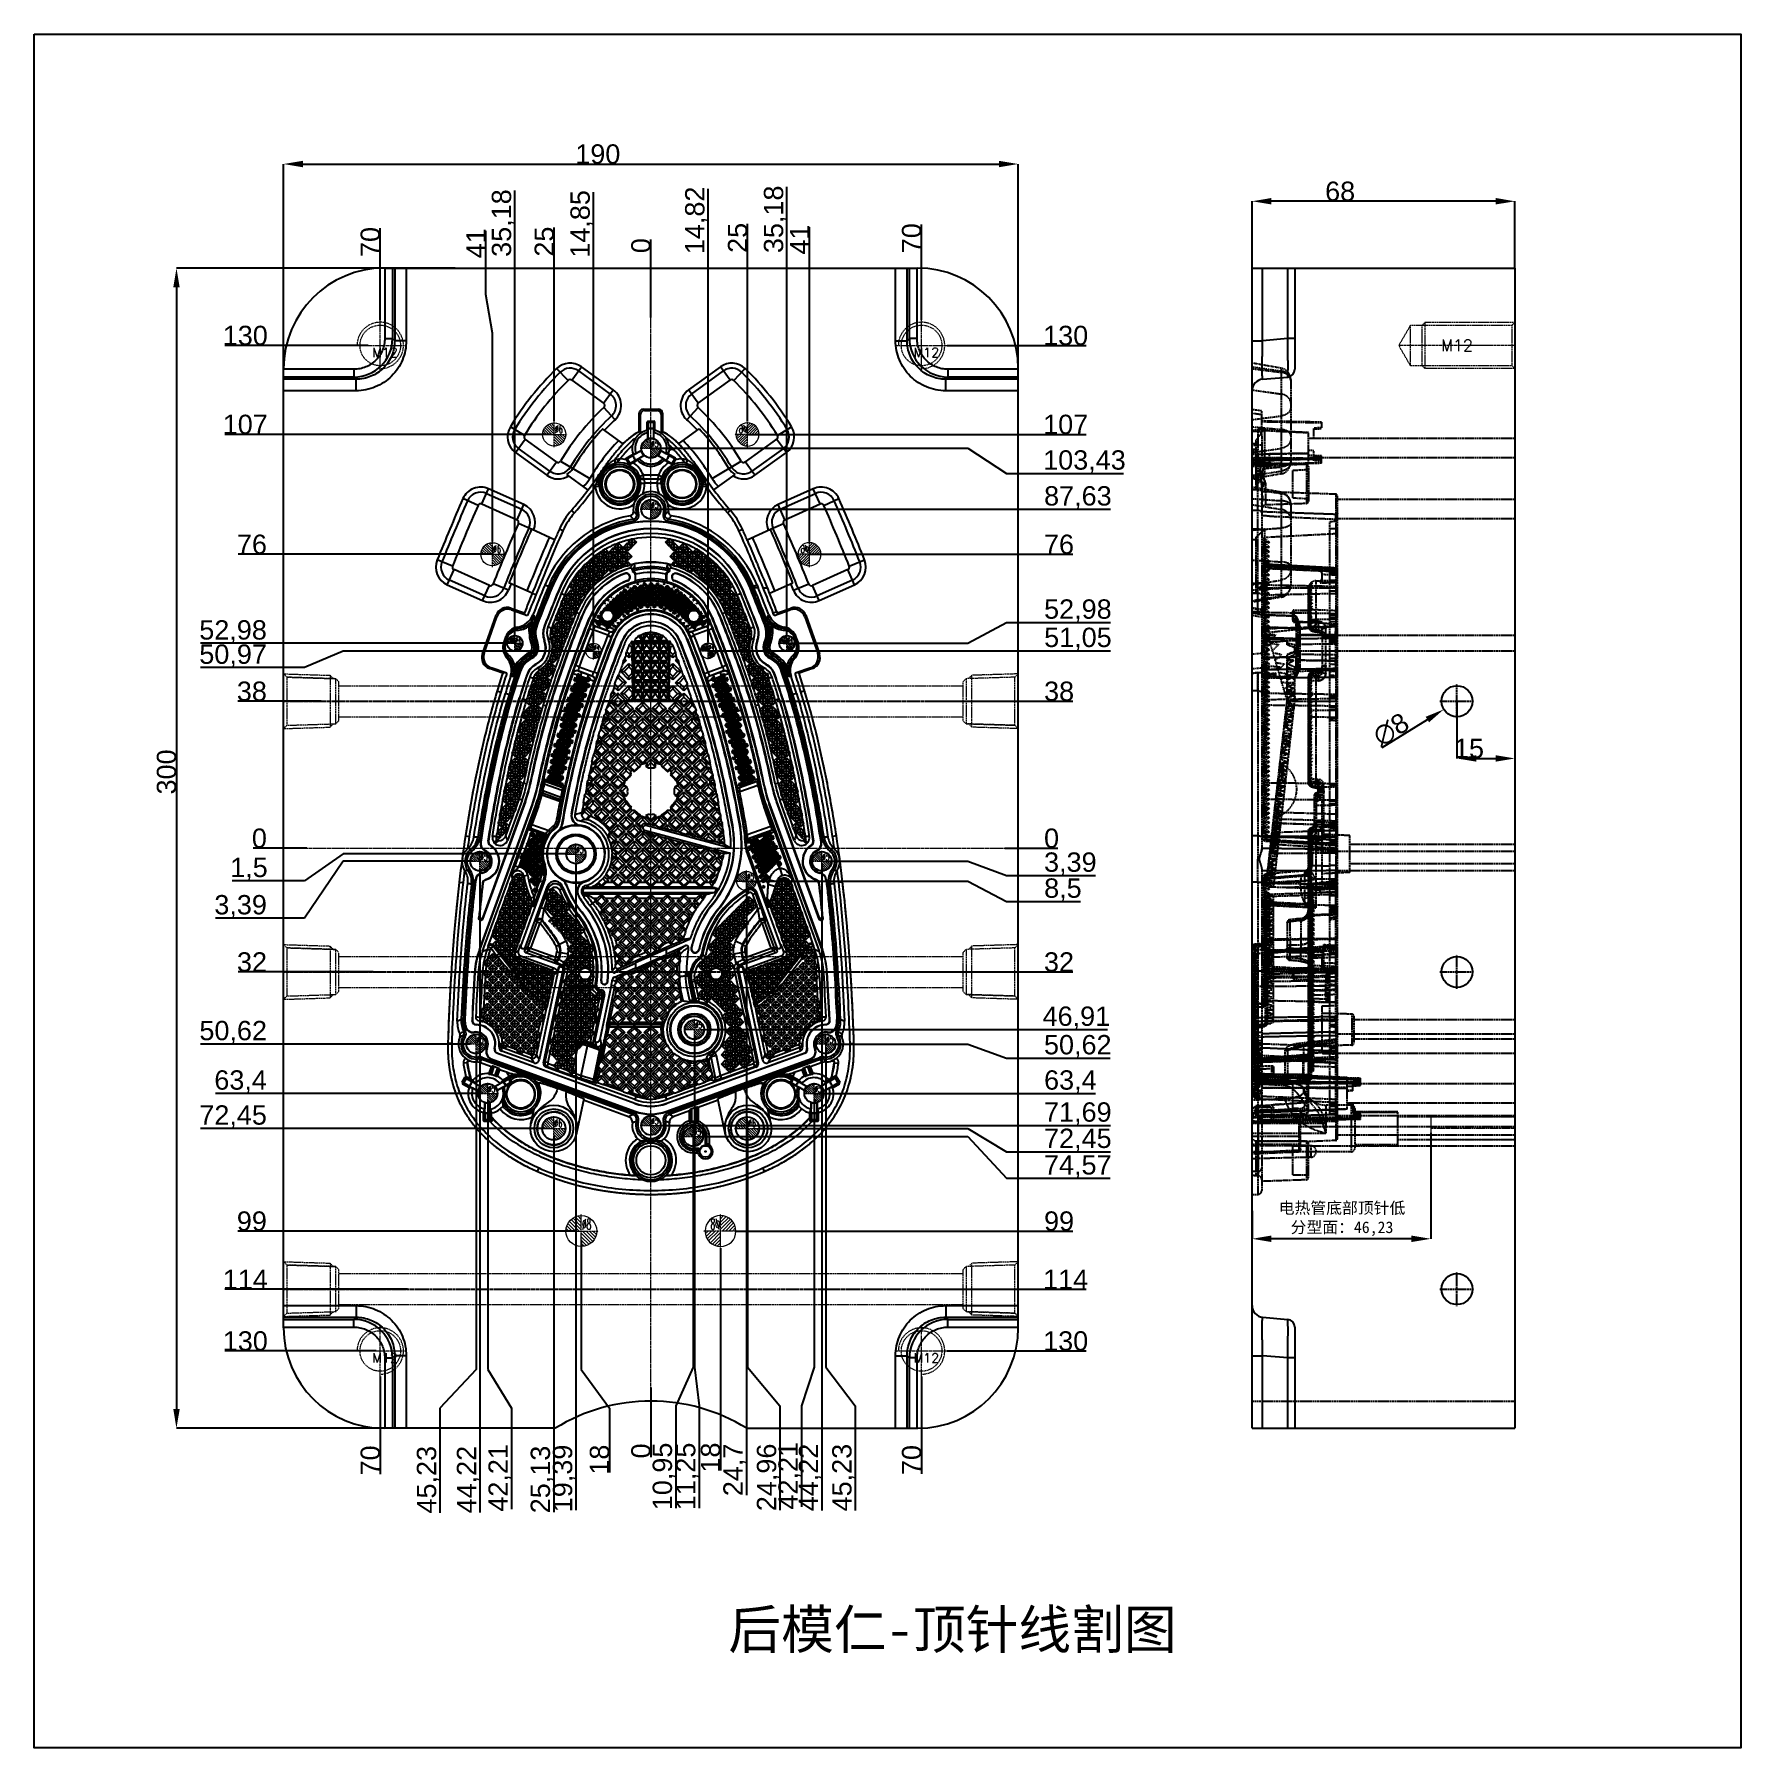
# Model space of a CAD drawing. Header units: millimetres. Extents: x 2089 to 2530, y 1631 to 2074.
import ezdxf
from ezdxf.enums import TextEntityAlignment as Align

# ---------------------------------------------------------------- set-up
doc = ezdxf.new("R2010")
doc.units = ezdxf.units.MM
doc.linetypes.add('CENTER', pattern=[0.6, 0.375, -0.075, 0.075, -0.075])
doc.linetypes.add('HIDDEN', pattern=[0.2, 0.1, -0.1])
for name, color, linetype, lineweight in [('center', 1, 'CENTER', 9), ('cool', 153, 'HIDDEN', 9), ('epin', 13, 'Continuous', 9), ('screw', 33, 'Continuous', 13)]:
    doc.layers.add(name, color=color, linetype=linetype, lineweight=lineweight)
doc.layers.add('DEFAULT_2', color=8, linetype='HIDDEN')
doc.styles.get("Standard").update_dxf_attribs({"font": 'arial.ttf'})
doc.styles.add('TXT', font='txt.shx', dxfattribs={"bigfont": 'gbcbig.shx'})
doc.styles.add('TXT05', font='txt.shx', dxfattribs={"width": 0.5, "bigfont": 'gbcbig.shx'})
doc.dimstyles.new('副本 ISO-25-1', dxfattribs={"dimtxt": 5, "dimasz": 5, "dimexe": 0, "dimexo": 0, "dimgap": 0, "dimtad": 1, "dimtxsty": 'Standard', "dimcen": 0, "dimclrd": 4, "dimclre": 4, "dimclrt": 6, "dimazin": 0, "dimtfac": 1, "dimtofl": 0, "dimtmove": 0, "dimatfit": 3, "dimfxl": 0, "dimarcsym": 0})

msp = doc.modelspace()

# ---------------------------------------------------------------- texts
at = {"insert": (2268.33, 1666.582), "char_height": 15, "width": 325.32345, "attachment_point": 1}
msp.add_mtext('{\\fSimSun|b0|i0|c134|p2;\\H0.66667x;后模仁-顶针线割图\\H1.5x;      }', dxfattribs=at)
at = {"layer": 'screw', "color": 222, "linetype": 'HIDDEN', "ltscale": 0.746373, "style": 'TXT'}
msp.add_text('M12', height=3, dxfattribs=at).set_placement((2456.765, 1993.577), align=Align.MIDDLE)

# ---------------------------------------------------------------- blocks, each defined once
blk = doc.blocks.new('*D99')
at = {"color": 4, "linetype": 'Continuous', "lineweight": -2, "transparency": 16777216}
for p, q in [((2403.78, 2013.58), (2403.78, 2030.86)), ((2466.78, 2030.86), (2408.78, 2030.86)), ((2471.78, 2013.58), (2471.78, 2030.86))]:
    blk.add_line(p, q, dxfattribs=at)
at = {"color": 4, "transparency": 16777216}
for points in [[(2408.78, 2031.7), (2408.78, 2030.03), (2403.78, 2030.86)], [(2466.78, 2031.7), (2466.78, 2030.03), (2471.78, 2030.86)]]:
    blk.add_solid(points, dxfattribs=at)
at = {"layer": 'Defpoints', "color": 0, "transparency": 16777216}
for p in [(2403.78, 2030.86), (2403.78, 2013.58), (2471.78, 2013.58)]:
    blk.add_point(p, dxfattribs=at)
at = {"color": 6, "transparency": 16777216, "insert": (2426.56, 2033.41), "char_height": 5, "attachment_point": 5}
blk.add_mtext('68', dxfattribs=at)
blk = doc.blocks.new('*D100')
at = {"color": 4, "linetype": 'Continuous', "lineweight": -2, "transparency": 16777216}
for p, q in [((2153.3, 1971.77), (2153.3, 2040.49)), ((2158.3, 2040.49), (2338.3, 2040.49)), ((2343.3, 1971.77), (2343.3, 2040.49))]:
    blk.add_line(p, q, dxfattribs=at)
at = {"color": 4, "transparency": 16777216}
for points in [[(2158.3, 2041.32), (2158.3, 2039.65), (2153.3, 2040.49)], [(2338.3, 2041.32), (2338.3, 2039.65), (2343.3, 2040.49)]]:
    blk.add_solid(points, dxfattribs=at)
at = {"layer": 'Defpoints', "color": 0, "transparency": 16777216}
for p in [(2343.3, 2040.49), (2153.3, 1971.77), (2343.3, 1971.77)]:
    blk.add_point(p, dxfattribs=at)
at = {"color": 6, "transparency": 16777216, "insert": (2234.57, 2043.04), "char_height": 5, "attachment_point": 5}
blk.add_mtext('190', dxfattribs=at)
blk = doc.blocks.new('*D101')
at = {"color": 4, "linetype": 'Continuous', "lineweight": -2, "transparency": 16777216}
for p, q in [((2197.66, 2013.58), (2125.59, 2013.58)), ((2125.59, 2008.58), (2125.59, 1718.58)), ((2197.66, 1713.58), (2125.59, 1713.58))]:
    blk.add_line(p, q, dxfattribs=at)
at = {"color": 4, "transparency": 16777216}
for points in [[(2124.76, 2008.58), (2126.43, 2008.58), (2125.59, 2013.58)], [(2124.76, 1718.58), (2126.43, 1718.58), (2125.59, 1713.58)]]:
    blk.add_solid(points, dxfattribs=at)
at = {"layer": 'Defpoints', "color": 0, "transparency": 16777216}
for p in [(2197.66, 2013.58), (2125.59, 1713.58), (2197.66, 1713.58)]:
    blk.add_point(p, dxfattribs=at)
at = {"color": 6, "transparency": 16777216, "insert": (2123.04, 1883.3), "char_height": 5, "attachment_point": 5, "rotation": 90}
blk.add_mtext('300', dxfattribs=at)
blk = doc.blocks.new('epin_ejp_8')
at = {"layer": 'epin'}
h = blk.add_hatch(dxfattribs=at)
h.set_pattern_fill('_ANSI31', color=123, scale=0.2, angle=90, style=0)
h.set_pattern_definition([(135, (-705.7219, 490.0809), (-0.4490128, -0.4490128), [])])
h.paths.add_polyline_path([(0, 4, 0.414214), (-4, 0), (0, 0)])
h.paths.add_polyline_path([(4, 0), (0, 0), (0, -4, 0.414214)])
at = {"layer": 'epin', "color": 1, "linetype": 'CENTER', "ltscale": 0.248791}
for p, q in [((-4.4, 0), (4.4, 0)), ((0, -4.4), (0, 4.4))]:
    blk.add_line(p, q, dxfattribs=at)
at = {"layer": 'epin'}
blk.add_circle((0, 0), 4, dxfattribs=at)
at = {"layer": 'epin', "color": 6, "style": 'TXT05', "width": 0.5}
blk.add_text('%%c8', height=2.8, dxfattribs=at).set_placement((0.16, 0.4))
blk = doc.blocks.new('epin_ejp_6')
at = {"layer": 'epin'}
h = blk.add_hatch(dxfattribs=at)
h.set_pattern_fill('_ANSI31', color=123, scale=0.15, angle=90, style=0)
h.set_pattern_definition([(135, (735.3002, 266.8078), (-0.3367596, -0.3367596), [])])
h.paths.add_polyline_path([(0, 3, 0.414214), (-3, 0), (0, 0)])
h.paths.add_polyline_path([(3, 0), (0, 0), (0, -3, 0.414214)])
at = {"layer": 'epin', "color": 1, "linetype": 'CENTER', "ltscale": 0.186593}
for p, q in [((-3.3, 0), (3.3, 0)), ((0, -3.3), (0, 3.3))]:
    blk.add_line(p, q, dxfattribs=at)
at = {"layer": 'epin'}
blk.add_circle((0, 0), 3, dxfattribs=at)
at = {"layer": 'epin', "color": 6, "style": 'TXT05', "width": 0.5}
blk.add_text('%%c6', height=2.1, dxfattribs=at).set_placement((0.12, 0.3))
blk = doc.blocks.new('epin_ejp_5')
at = {"layer": 'epin'}
h = blk.add_hatch(dxfattribs=at)
h.set_pattern_fill('_ANSI31', color=123, scale=0.125, angle=90, style=0)
h.set_pattern_definition([(135, (997.232, -920.25403), (-0.280633, -0.280633), [])])
h.paths.add_polyline_path([(0, 2.5, 0.414214), (-2.5, 0), (0, 0)])
h.paths.add_polyline_path([(2.5, 0), (0, 0), (0, -2.5, 0.414214)])
at = {"layer": 'epin', "color": 1, "linetype": 'CENTER', "ltscale": 0.155494}
for p, q in [((-2.75, 0), (2.75, 0)), ((0, -2.75), (0, 2.75))]:
    blk.add_line(p, q, dxfattribs=at)
at = {"layer": 'epin'}
blk.add_circle((0, 0), 2.5, dxfattribs=at)
at = {"layer": 'epin', "color": 6, "style": 'TXT05', "width": 0.5}
blk.add_text('%%c5', height=1.75, dxfattribs=at).set_placement((0.1, 0.25))
blk = doc.blocks.new('epin_ejp_4')
at = {"layer": 'epin'}
h = blk.add_hatch(dxfattribs=at)
h.set_pattern_fill('_ANSI31', color=123, scale=0.1, angle=90, style=0)
h.set_pattern_definition([(135, (760.4252, 313.6428), (-0.2245064, -0.2245064), [])])
h.paths.add_polyline_path([(0, 2, 0.414214), (-2, 0), (0, 0)])
h.paths.add_polyline_path([(2, 0), (0, 0), (0, -2, 0.414214)])
at = {"layer": 'epin', "color": 1, "linetype": 'CENTER', "ltscale": 0.124395}
for p, q in [((-2.2, 0), (2.2, 0)), ((0, -2.2), (0, 2.2))]:
    blk.add_line(p, q, dxfattribs=at)
at = {"layer": 'epin'}
blk.add_circle((0, 0), 2, dxfattribs=at)
at = {"layer": 'epin', "color": 6, "style": 'TXT05', "width": 0.5}
blk.add_text('%%c4', height=1.4, dxfattribs=at).set_placement((0.08, 0.2))
blk = doc.blocks.new('cool_jt_f12')
at = {"layer": 'cool', "ltscale": 0.3}
for p, q in [((0, 7.0785), (0.856, 6.2225)), ((0, 7.0785), (12, 6.7035)), ((0.856, 6.2225), (0.856, -6.2225)), ((13.5, 5.827375), (0.856, 6.2225)), ((0.856, 6.2225), (13.5, 5.827375)), ((12, 6.7035), (12.856, 5.8475)), ((12, 6.7035), (12, -6.7035)), ((14.327375, 5), (13.5, 5.827375)), ((13.5, -5.827375), (13.5, 5.827375)), ((14.327375, -5), (14.327375, 5)), ((0.856, -6.2225), (0, -7.0785)), ((0, -7.0785), (12, -6.7035)), ((0.856, -6.2225), (13.5, -5.827375)), ((12, -6.7035), (12.856, -5.8475)), ((13.5, -5.827375), (14.327375, -5))]:
    blk.add_line(p, q, dxfattribs=at)
blk = doc.blocks.new('3')
at = {"color": 1, "linetype": 'CENTER', "ltscale": 1.181757}
blk.add_line((-0.15, -456.33), (189.85, -456.33), dxfattribs=at)
at = {"layer": 'cool', "ltscale": 0.932966}
for p, q in [((14.18, -452.33), (175.52, -452.33)), ((14.18, -460.33), (175.52, -460.33))]:
    blk.add_line(p, q, dxfattribs=at)
blk.add_blockref('cool_jt_f12', (-0.15, -456.33), dxfattribs=at)
at = {"layer": 'cool', "ltscale": 0.932966, "rotation": 180}
blk.add_blockref('cool_jt_f12', (189.85, -456.33), dxfattribs=at)
blk = doc.blocks.new('*D102')
at = {"color": 4, "linetype": 'Continuous', "lineweight": -2, "transparency": 16777216}
for p, q in [((2456.78, 1901.58), (2456.78, 1886.78)), ((2471.78, 1901.58), (2471.78, 1886.78)), ((2461.78, 1886.78), (2466.78, 1886.78))]:
    blk.add_line(p, q, dxfattribs=at)
at = {"color": 4, "transparency": 16777216}
for points in [[(2461.78, 1887.62), (2461.78, 1885.95), (2456.78, 1886.78)], [(2466.78, 1887.62), (2466.78, 1885.95), (2471.78, 1886.78)]]:
    blk.add_solid(points, dxfattribs=at)
at = {"layer": 'Defpoints', "color": 0, "transparency": 16777216}
for p in [(2456.78, 1901.58), (2471.78, 1901.58), (2471.78, 1886.78)]:
    blk.add_point(p, dxfattribs=at)
at = {"color": 6, "transparency": 16777216, "insert": (2459.89, 1889.34), "char_height": 5, "attachment_point": 5}
blk.add_mtext('15', dxfattribs=at)
blk = doc.blocks.new('*D103')
at = {"color": 4, "linetype": 'Continuous', "lineweight": -2, "transparency": 16777216}
blk.add_line((2437.44, 1889.64), (2449.12, 1896.85), dxfattribs=at)
at = {"color": 4, "transparency": 16777216}
blk.add_solid([(2448.68, 1897.56), (2449.56, 1896.14), (2453.38, 1899.48)], dxfattribs=at)
at = {"layer": 'Defpoints', "color": 0, "transparency": 16777216}
for p in [(2460.18, 1903.68), (2453.38, 1899.48)]:
    blk.add_point(p, dxfattribs=at)
at = {"color": 6, "transparency": 16777216, "insert": (2439.74, 1894.22), "char_height": 5, "attachment_point": 5, "rotation": 31.6861}
blk.add_mtext('∅8', dxfattribs=at)
blk = doc.blocks.new('screw_m12_g')
at = {"layer": 'screw', "color": 1, "linetype": 'CENTER', "ltscale": 0.373186}
for p, q in [((0, -6.6), (0, 6.6)), ((-6.6, 0), (6.6, 0))]:
    blk.add_line(p, q, dxfattribs=at)
at = {"layer": 'screw', "color": 33, "linetype": 'HIDDEN', "ltscale": 0.373186}
blk.add_circle((0, 0), 5.25, dxfattribs=at)
at = {"layer": 'screw', "color": 92, "linetype": 'HIDDEN', "ltscale": 0.373186}
blk.add_arc((0, 0), 6, 270, 180, dxfattribs=at)
at = {"layer": 'screw', "color": 6, "style": 'TXT'}
blk.add_text('M12', height=2.4, dxfattribs=at).set_placement((-2.04, -3))
blk = doc.blocks.new('*D80')
at = {"color": 4, "linetype": 'Continuous', "lineweight": -2, "transparency": 16777216}
blk.add_line((2339.84, 1863.58), (2353.55, 1863.58), dxfattribs=at)
at = {"layer": 'Defpoints', "color": 0, "transparency": 16777216}
for p in [(2248.3, 1863.58), (2339.84, 1863.58), (2350.29, 1863.58)]:
    blk.add_point(p, dxfattribs=at)
at = {"color": 6, "transparency": 16777216, "insert": (2351.92, 1866.13), "char_height": 5, "attachment_point": 5}
blk.add_mtext('0', dxfattribs=at)
blk = doc.blocks.new('*D81')
at = {"color": 4, "linetype": 'Continuous', "lineweight": -2, "transparency": 16777216}
blk.add_line((2319.93, 1901.58), (2357.46, 1901.58), dxfattribs=at)
at = {"layer": 'Defpoints', "color": 0, "transparency": 16777216}
for p in [(2319.93, 1901.58), (2350.29, 1901.58), (2248.3, 1863.58)]:
    blk.add_point(p, dxfattribs=at)
at = {"color": 6, "transparency": 16777216, "insert": (2353.87, 1904.13), "char_height": 5, "attachment_point": 5}
blk.add_mtext('38', dxfattribs=at)
blk = doc.blocks.new('*D104')
at = {"color": 4, "linetype": 'Continuous', "lineweight": -2, "transparency": 16777216}
blk.add_line((2263.12, 1914.63), (2367.2, 1914.63), dxfattribs=at)
at = {"layer": 'Defpoints', "color": 0, "transparency": 16777216}
for p in [(2263.12, 1914.63), (2350.29, 1914.63), (2248.3, 1863.58)]:
    blk.add_point(p, dxfattribs=at)
at = {"color": 6, "transparency": 16777216, "insert": (2358.74, 1917.63), "char_height": 5, "attachment_point": 5}
blk.add_mtext('51,05', dxfattribs=at)
blk = doc.blocks.new('*D105')
at = {"color": 4, "linetype": 'Continuous', "lineweight": -2, "transparency": 16777216}
for p, q in [((2330.29, 1916.56), (2340.29, 1921.94)), ((2340.29, 1921.94), (2367.17, 1921.94)), ((2282.51, 1916.56), (2330.29, 1916.56))]:
    blk.add_line(p, q, dxfattribs=at)
at = {"layer": 'Defpoints', "color": 0, "transparency": 16777216}
for p in [(2350.29, 1921.94), (2282.51, 1916.56), (2248.3, 1863.58)]:
    blk.add_point(p, dxfattribs=at)
at = {"color": 6, "transparency": 16777216, "insert": (2358.73, 1924.95), "char_height": 5, "attachment_point": 5}
blk.add_mtext('52,98', dxfattribs=at)
blk = doc.blocks.new('*D106')
at = {"color": 4, "linetype": 'Continuous', "lineweight": -2, "transparency": 16777216}
blk.add_line((2289.3, 1939.58), (2357.4, 1939.58), dxfattribs=at)
at = {"layer": 'Defpoints', "color": 0, "transparency": 16777216}
for p in [(2289.3, 1939.58), (2350.29, 1939.58), (2248.3, 1863.58)]:
    blk.add_point(p, dxfattribs=at)
at = {"color": 6, "transparency": 16777216, "insert": (2353.85, 1942.13), "char_height": 5, "attachment_point": 5}
blk.add_mtext('76', dxfattribs=at)
blk = doc.blocks.new('*D107')
at = {"color": 4, "linetype": 'Continuous', "lineweight": -2, "transparency": 16777216}
blk.add_line((2248.3, 1951.21), (2367.17, 1951.21), dxfattribs=at)
at = {"layer": 'Defpoints', "color": 0, "transparency": 16777216}
for p in [(2248.3, 1951.21), (2350.29, 1951.21), (2248.3, 1863.58)]:
    blk.add_point(p, dxfattribs=at)
at = {"color": 6, "transparency": 16777216, "insert": (2358.73, 1954.22), "char_height": 5, "attachment_point": 5}
blk.add_mtext('87,63', dxfattribs=at)
blk = doc.blocks.new('*D108')
at = {"color": 4, "linetype": 'Continuous', "lineweight": -2, "transparency": 16777216}
for p, q in [((2248.3, 1967), (2330.29, 1967)), ((2330.29, 1967), (2340.29, 1960.5)), ((2340.29, 1960.5), (2370.57, 1960.5))]:
    blk.add_line(p, q, dxfattribs=at)
at = {"layer": 'Defpoints', "color": 0, "transparency": 16777216}
for p in [(2248.3, 1967), (2350.29, 1960.5), (2248.3, 1863.58)]:
    blk.add_point(p, dxfattribs=at)
at = {"color": 6, "transparency": 16777216, "insert": (2360.43, 1963.5), "char_height": 5, "attachment_point": 5}
blk.add_mtext('103,43', dxfattribs=at)
blk = doc.blocks.new('*D109')
at = {"color": 4, "linetype": 'Continuous', "lineweight": -2, "transparency": 16777216}
blk.add_line((2273.3, 1970.58), (2360.86, 1970.58), dxfattribs=at)
at = {"layer": 'Defpoints', "color": 0, "transparency": 16777216}
for p in [(2273.3, 1970.58), (2350.29, 1970.58), (2248.3, 1863.58)]:
    blk.add_point(p, dxfattribs=at)
at = {"color": 6, "transparency": 16777216, "insert": (2355.57, 1973.13), "char_height": 5, "attachment_point": 5}
blk.add_mtext('107', dxfattribs=at)
blk = doc.blocks.new('*D110')
at = {"color": 4, "linetype": 'Continuous', "lineweight": -2, "transparency": 16777216}
blk.add_line((2324.9, 1993.58), (2360.85, 1993.58), dxfattribs=at)
at = {"layer": 'Defpoints', "color": 0, "transparency": 16777216}
for p in [(2324.9, 1993.58), (2350.29, 1993.58), (2248.3, 1863.58)]:
    blk.add_point(p, dxfattribs=at)
at = {"color": 6, "transparency": 16777216, "insert": (2355.57, 1996.13), "char_height": 5, "attachment_point": 5}
blk.add_mtext('130', dxfattribs=at)
blk = doc.blocks.new('*D111')
at = {"color": 4, "linetype": 'Continuous', "lineweight": -2, "transparency": 16777216}
for p, q in [((2293.26, 1860.19), (2330.29, 1860.19)), ((2330.29, 1860.19), (2340.29, 1856.52)), ((2340.29, 1856.52), (2363.28, 1856.52))]:
    blk.add_line(p, q, dxfattribs=at)
at = {"layer": 'Defpoints', "color": 0, "transparency": 16777216}
for p in [(2248.3, 1863.58), (2293.26, 1860.19), (2350.29, 1856.52)]:
    blk.add_point(p, dxfattribs=at)
at = {"color": 6, "transparency": 16777216, "insert": (2356.78, 1859.52), "char_height": 5, "attachment_point": 5}
blk.add_mtext('3,39', dxfattribs=at)
blk = doc.blocks.new('*D112')
at = {"color": 4, "linetype": 'Continuous', "lineweight": -2, "transparency": 16777216}
for p, q in [((2271.88, 1855.08), (2330.29, 1855.08)), ((2330.29, 1855.08), (2340.29, 1849.8)), ((2340.29, 1849.8), (2359.43, 1849.8))]:
    blk.add_line(p, q, dxfattribs=at)
at = {"layer": 'Defpoints', "color": 0, "transparency": 16777216}
for p in [(2248.3, 1863.58), (2271.88, 1855.08), (2350.29, 1849.8)]:
    blk.add_point(p, dxfattribs=at)
at = {"color": 6, "transparency": 16777216, "insert": (2354.86, 1852.8), "char_height": 5, "attachment_point": 5}
blk.add_mtext('8,5', dxfattribs=at)
blk = doc.blocks.new('*D113')
at = {"color": 4, "linetype": 'Continuous', "lineweight": -2, "transparency": 16777216}
blk.add_line((2310.74, 1831.58), (2357.39, 1831.58), dxfattribs=at)
at = {"layer": 'Defpoints', "color": 0, "transparency": 16777216}
for p in [(2248.3, 1863.58), (2310.74, 1831.58), (2350.29, 1831.58)]:
    blk.add_point(p, dxfattribs=at)
at = {"color": 6, "transparency": 16777216, "insert": (2353.84, 1834.13), "char_height": 5, "attachment_point": 5}
blk.add_mtext('32', dxfattribs=at)
blk = doc.blocks.new('*D114')
at = {"color": 4, "linetype": 'Continuous', "lineweight": -2, "transparency": 16777216}
blk.add_line((2262.3, 1816.67), (2366.39, 1816.67), dxfattribs=at)
at = {"layer": 'Defpoints', "color": 0, "transparency": 16777216}
for p in [(2248.3, 1863.58), (2262.3, 1816.67), (2350.29, 1816.67)]:
    blk.add_point(p, dxfattribs=at)
at = {"color": 6, "transparency": 16777216, "insert": (2358.34, 1819.68), "char_height": 5, "attachment_point": 5}
blk.add_mtext('46,91', dxfattribs=at)
blk = doc.blocks.new('*D115')
at = {"color": 4, "linetype": 'Continuous', "lineweight": -2, "transparency": 16777216}
for p, q in [((2295.25, 1812.95), (2330.29, 1812.95)), ((2330.29, 1812.95), (2340.29, 1809.31)), ((2340.29, 1809.31), (2367.11, 1809.31))]:
    blk.add_line(p, q, dxfattribs=at)
at = {"layer": 'Defpoints', "color": 0, "transparency": 16777216}
for p in [(2248.3, 1863.58), (2295.25, 1812.95), (2350.29, 1809.31)]:
    blk.add_point(p, dxfattribs=at)
at = {"color": 6, "transparency": 16777216, "insert": (2358.7, 1812.31), "char_height": 5, "attachment_point": 5}
blk.add_mtext('50,62', dxfattribs=at)
blk = doc.blocks.new('*D116')
at = {"color": 4, "linetype": 'Continuous', "lineweight": -2, "transparency": 16777216}
blk.add_line((2290.51, 1800.17), (2363.28, 1800.17), dxfattribs=at)
at = {"layer": 'Defpoints', "color": 0, "transparency": 16777216}
for p in [(2248.3, 1863.58), (2290.51, 1800.17), (2350.29, 1800.17)]:
    blk.add_point(p, dxfattribs=at)
at = {"color": 6, "transparency": 16777216, "insert": (2356.78, 1803.18), "char_height": 5, "attachment_point": 5}
blk.add_mtext('63,4', dxfattribs=at)
blk = doc.blocks.new('*D117')
at = {"color": 4, "linetype": 'Continuous', "lineweight": -2, "transparency": 16777216}
blk.add_line((2251.05, 1791.89), (2367.13, 1791.89), dxfattribs=at)
at = {"layer": 'Defpoints', "color": 0, "transparency": 16777216}
for p in [(2248.3, 1863.58), (2251.05, 1791.89), (2350.29, 1791.89)]:
    blk.add_point(p, dxfattribs=at)
at = {"color": 6, "transparency": 16777216, "insert": (2358.71, 1794.9), "char_height": 5, "attachment_point": 5}
blk.add_mtext('71,69', dxfattribs=at)
blk = doc.blocks.new('*D118')
at = {"color": 4, "linetype": 'Continuous', "lineweight": -2, "transparency": 16777216}
for p, q in [((2276.56, 1791.13), (2330.29, 1791.13)), ((2330.29, 1791.13), (2340.29, 1785.1)), ((2340.29, 1785.1), (2367.16, 1785.1))]:
    blk.add_line(p, q, dxfattribs=at)
at = {"layer": 'Defpoints', "color": 0, "transparency": 16777216}
for p in [(2248.3, 1863.58), (2276.56, 1791.13), (2350.29, 1785.1)]:
    blk.add_point(p, dxfattribs=at)
at = {"color": 6, "transparency": 16777216, "insert": (2358.72, 1788.1), "char_height": 5, "attachment_point": 5}
blk.add_mtext('72,45', dxfattribs=at)
blk = doc.blocks.new('*D119')
at = {"color": 4, "linetype": 'Continuous', "lineweight": -2, "transparency": 16777216}
for p, q in [((2260.94, 1789), (2330.29, 1789)), ((2330.29, 1789), (2340.29, 1778.25)), ((2340.29, 1778.25), (2367.12, 1778.25))]:
    blk.add_line(p, q, dxfattribs=at)
at = {"layer": 'Defpoints', "color": 0, "transparency": 16777216}
for p in [(2248.3, 1863.58), (2260.94, 1789), (2350.29, 1778.25)]:
    blk.add_point(p, dxfattribs=at)
at = {"color": 6, "transparency": 16777216, "insert": (2358.7, 1781.24), "char_height": 5, "attachment_point": 5}
blk.add_mtext('74,57', dxfattribs=at)
blk = doc.blocks.new('*D120')
at = {"color": 4, "linetype": 'Continuous', "lineweight": -2, "transparency": 16777216}
blk.add_line((2270.3, 1764.58), (2357.46, 1764.58), dxfattribs=at)
at = {"layer": 'Defpoints', "color": 0, "transparency": 16777216}
for p in [(2248.3, 1863.58), (2270.3, 1764.58), (2350.29, 1764.58)]:
    blk.add_point(p, dxfattribs=at)
at = {"color": 6, "transparency": 16777216, "insert": (2353.87, 1767.13), "char_height": 5, "attachment_point": 5}
blk.add_mtext('99', dxfattribs=at)
blk = doc.blocks.new('*D121')
at = {"color": 4, "linetype": 'Continuous', "lineweight": -2, "transparency": 16777216}
blk.add_line((2321.61, 1749.58), (2360.84, 1749.58), dxfattribs=at)
at = {"layer": 'Defpoints', "color": 0, "transparency": 16777216}
for p in [(2248.3, 1863.58), (2321.61, 1749.58), (2350.29, 1749.58)]:
    blk.add_point(p, dxfattribs=at)
at = {"color": 6, "transparency": 16777216, "insert": (2355.56, 1752.09), "char_height": 5, "attachment_point": 5}
blk.add_mtext('114', dxfattribs=at)
blk = doc.blocks.new('*D122')
at = {"color": 4, "linetype": 'Continuous', "lineweight": -2, "transparency": 16777216}
blk.add_line((2324.9, 1733.58), (2360.85, 1733.58), dxfattribs=at)
at = {"layer": 'Defpoints', "color": 0, "transparency": 16777216}
for p in [(2248.3, 1863.58), (2324.9, 1733.58), (2350.29, 1733.58)]:
    blk.add_point(p, dxfattribs=at)
at = {"color": 6, "transparency": 16777216, "insert": (2355.57, 1736.13), "char_height": 5, "attachment_point": 5}
blk.add_mtext('130', dxfattribs=at)
blk = doc.blocks.new('*D82')
at = {"color": 4, "linetype": 'Continuous', "lineweight": -2, "transparency": 16777216}
blk.add_line((2248.3, 2000.77), (2248.3, 2021.01), dxfattribs=at)
at = {"layer": 'Defpoints', "color": 0, "transparency": 16777216}
for p in [(2248.3, 2017.75), (2248.3, 2000.77), (2248.3, 1863.58)]:
    blk.add_point(p, dxfattribs=at)
at = {"color": 6, "transparency": 16777216, "insert": (2245.75, 2019.38), "char_height": 5, "attachment_point": 5, "rotation": 90}
blk.add_mtext('0', dxfattribs=at)
blk = doc.blocks.new('*D123')
at = {"color": 4, "linetype": 'Continuous', "lineweight": -2, "transparency": 16777216}
blk.add_line((2273.3, 1973.88), (2273.3, 2025.03), dxfattribs=at)
at = {"layer": 'Defpoints', "color": 0, "transparency": 16777216}
for p in [(2273.3, 2017.75), (2273.3, 1973.88), (2248.3, 1863.58)]:
    blk.add_point(p, dxfattribs=at)
at = {"color": 6, "transparency": 16777216, "insert": (2270.75, 2021.39), "char_height": 5, "attachment_point": 5, "rotation": 90}
blk.add_mtext('25', dxfattribs=at)
blk = doc.blocks.new('*D124')
at = {"color": 4, "linetype": 'Continuous', "lineweight": -2, "transparency": 16777216}
blk.add_line((2289.3, 1942.88), (2289.3, 2024.14), dxfattribs=at)
at = {"layer": 'Defpoints', "color": 0, "transparency": 16777216}
for p in [(2289.3, 2017.75), (2289.3, 1942.88), (2248.3, 1863.58)]:
    blk.add_point(p, dxfattribs=at)
at = {"color": 6, "transparency": 16777216, "insert": (2286.79, 2020.95), "char_height": 5, "attachment_point": 5, "rotation": 90}
blk.add_mtext('41', dxfattribs=at)
blk = doc.blocks.new('*D125')
at = {"color": 4, "linetype": 'Continuous', "lineweight": -2, "transparency": 16777216}
blk.add_line((2283.49, 1918.76), (2283.49, 2034.63), dxfattribs=at)
at = {"layer": 'Defpoints', "color": 0, "transparency": 16777216}
for p in [(2283.49, 2017.75), (2283.49, 1918.76), (2248.3, 1863.58)]:
    blk.add_point(p, dxfattribs=at)
at = {"color": 6, "transparency": 16777216, "insert": (2280.48, 2026.19), "char_height": 5, "attachment_point": 5, "rotation": 90}
blk.add_mtext('35,18', dxfattribs=at)
blk = doc.blocks.new('*D126')
at = {"color": 4, "linetype": 'Continuous', "lineweight": -2, "transparency": 16777216}
blk.add_line((2263.12, 1916.83), (2263.12, 2034.1), dxfattribs=at)
at = {"layer": 'Defpoints', "color": 0, "transparency": 16777216}
for p in [(2263.12, 2017.75), (2263.12, 1916.83), (2248.3, 1863.58)]:
    blk.add_point(p, dxfattribs=at)
at = {"color": 6, "transparency": 16777216, "insert": (2260.11, 2025.92), "char_height": 5, "attachment_point": 5, "rotation": 90}
blk.add_mtext('14,82', dxfattribs=at)
blk = doc.blocks.new('*D127')
at = {"color": 4, "linetype": 'Continuous', "lineweight": -2, "transparency": 16777216}
blk.add_line((2318.3, 2000.18), (2318.3, 2024.85), dxfattribs=at)
at = {"layer": 'Defpoints', "color": 0, "transparency": 16777216}
for p in [(2318.3, 2017.75), (2318.3, 2000.18), (2248.3, 1863.58)]:
    blk.add_point(p, dxfattribs=at)
at = {"color": 6, "transparency": 16777216, "insert": (2315.75, 2021.3), "char_height": 5, "attachment_point": 5, "rotation": 90}
blk.add_mtext('70', dxfattribs=at)
blk = doc.blocks.new('*D83')
at = {"color": 4, "linetype": 'Continuous', "lineweight": -2, "transparency": 16777216}
blk.add_line((2248.3, 1724.16), (2248.3, 1706.1), dxfattribs=at)
at = {"layer": 'Defpoints', "color": 0, "transparency": 16777216}
for p in [(2248.3, 1863.58), (2248.3, 1724.16), (2248.3, 1709.36)]:
    blk.add_point(p, dxfattribs=at)
at = {"color": 6, "transparency": 16777216, "insert": (2245.75, 1707.73), "char_height": 5, "attachment_point": 5, "rotation": 90}
blk.add_mtext('0', dxfattribs=at)
blk = doc.blocks.new('*D84')
at = {"color": 4, "linetype": 'Continuous', "lineweight": -2, "transparency": 16777216}
blk.add_line((2273, 1854.56), (2273, 1696.29), dxfattribs=at)
at = {"layer": 'Defpoints', "color": 0, "transparency": 16777216}
for p in [(2248.3, 1863.58), (2273, 1854.56), (2273, 1709.36)]:
    blk.add_point(p, dxfattribs=at)
at = {"color": 6, "transparency": 16777216, "insert": (2270, 1702.83), "char_height": 5, "attachment_point": 5, "rotation": 90}
blk.add_mtext('24,7', dxfattribs=at)
blk = doc.blocks.new('*D85')
at = {"color": 4, "linetype": 'Continuous', "lineweight": -2, "transparency": 16777216}
blk.add_line((2292.52, 1859.36), (2292.52, 1692.34), dxfattribs=at)
at = {"layer": 'Defpoints', "color": 0, "transparency": 16777216}
for p in [(2248.3, 1863.58), (2292.52, 1859.36), (2292.52, 1709.36)]:
    blk.add_point(p, dxfattribs=at)
at = {"color": 6, "transparency": 16777216, "insert": (2289.52, 1700.85), "char_height": 5, "attachment_point": 5, "rotation": 90}
blk.add_mtext('44,22', dxfattribs=at)
blk = doc.blocks.new('*D86')
at = {"color": 4, "linetype": 'Continuous', "lineweight": -2, "transparency": 16777216}
for p, q in [((2259.55, 1815.25), (2259.55, 1729.36)), ((2259.55, 1729.36), (2260.75, 1719.36)), ((2260.75, 1719.36), (2260.75, 1692.92))]:
    blk.add_line(p, q, dxfattribs=at)
at = {"layer": 'Defpoints', "color": 0, "transparency": 16777216}
for p in [(2248.3, 1863.58), (2259.55, 1815.25), (2260.75, 1709.36)]:
    blk.add_point(p, dxfattribs=at)
at = {"color": 6, "transparency": 16777216, "insert": (2257.75, 1701.14), "char_height": 5, "attachment_point": 5, "rotation": 90}
blk.add_mtext('11,25', dxfattribs=at)
blk = doc.blocks.new('*D87')
at = {"color": 4, "linetype": 'Continuous', "lineweight": -2, "transparency": 16777216}
for p, q in [((2293.53, 1812.02), (2293.53, 1729.36)), ((2293.53, 1729.36), (2301.15, 1719.36)), ((2301.15, 1719.36), (2301.15, 1692.29))]:
    blk.add_line(p, q, dxfattribs=at)
at = {"layer": 'Defpoints', "color": 0, "transparency": 16777216}
for p in [(2248.3, 1863.58), (2293.53, 1812.02), (2301.15, 1709.36)]:
    blk.add_point(p, dxfattribs=at)
at = {"color": 6, "transparency": 16777216, "insert": (2298.15, 1700.83), "char_height": 5, "attachment_point": 5, "rotation": 90}
blk.add_mtext('45,23', dxfattribs=at)
blk = doc.blocks.new('*D88')
at = {"color": 4, "linetype": 'Continuous', "lineweight": -2, "transparency": 16777216}
for p, q in [((2290.51, 1798.3), (2290.51, 1729.36)), ((2290.51, 1729.36), (2287.25, 1719.36)), ((2287.25, 1719.36), (2287.25, 1693.26))]:
    blk.add_line(p, q, dxfattribs=at)
at = {"layer": 'Defpoints', "color": 0, "transparency": 16777216}
for p in [(2248.3, 1863.58), (2290.51, 1798.3), (2287.25, 1709.36)]:
    blk.add_point(p, dxfattribs=at)
at = {"color": 6, "transparency": 16777216, "insert": (2284.24, 1701.31), "char_height": 5, "attachment_point": 5, "rotation": 90}
blk.add_mtext('42,21', dxfattribs=at)
blk = doc.blocks.new('*D128')
at = {"color": 4, "linetype": 'Continuous', "lineweight": -2, "transparency": 16777216}
for p, q in [((2259.26, 1789), (2259.26, 1729.36)), ((2259.26, 1729.36), (2254.73, 1719.36)), ((2254.73, 1719.36), (2254.73, 1692.92))]:
    blk.add_line(p, q, dxfattribs=at)
at = {"layer": 'Defpoints', "color": 0, "transparency": 16777216}
for p in [(2248.3, 1863.58), (2259.26, 1789), (2254.73, 1709.36)]:
    blk.add_point(p, dxfattribs=at)
at = {"color": 6, "transparency": 16777216, "insert": (2251.72, 1701.14), "char_height": 5, "attachment_point": 5, "rotation": 90}
blk.add_mtext('10,95', dxfattribs=at)
blk = doc.blocks.new('*D129')
at = {"color": 4, "linetype": 'Continuous', "lineweight": -2, "transparency": 16777216}
for p, q in [((2273.26, 1791.13), (2273.26, 1729.36)), ((2273.26, 1729.36), (2281.68, 1719.36)), ((2281.68, 1719.36), (2281.68, 1692.41))]:
    blk.add_line(p, q, dxfattribs=at)
at = {"layer": 'Defpoints', "color": 0, "transparency": 16777216}
for p in [(2248.3, 1863.58), (2273.26, 1791.13), (2281.68, 1709.36)]:
    blk.add_point(p, dxfattribs=at)
at = {"color": 6, "transparency": 16777216, "insert": (2278.67, 1700.89), "char_height": 5, "attachment_point": 5, "rotation": 90}
blk.add_mtext('24,96', dxfattribs=at)
blk = doc.blocks.new('*D130')
at = {"color": 4, "linetype": 'Continuous', "lineweight": -2, "transparency": 16777216}
blk.add_line((2266.3, 1760.18), (2266.3, 1702.66), dxfattribs=at)
at = {"layer": 'Defpoints', "color": 0, "transparency": 16777216}
for p in [(2248.3, 1863.58), (2266.3, 1760.18), (2266.3, 1709.36)]:
    blk.add_point(p, dxfattribs=at)
at = {"color": 6, "transparency": 16777216, "insert": (2263.75, 1706.01), "char_height": 5, "attachment_point": 5, "rotation": 90}
blk.add_mtext('18', dxfattribs=at)
blk = doc.blocks.new('*D89')
at = {"color": 4, "linetype": 'Continuous', "lineweight": -2, "transparency": 16777216}
blk.add_line((2318.3, 1726.98), (2318.3, 1701.81), dxfattribs=at)
at = {"layer": 'Defpoints', "color": 0, "transparency": 16777216}
for p in [(2248.3, 1863.58), (2318.3, 1726.98), (2318.3, 1708.92)]:
    blk.add_point(p, dxfattribs=at)
at = {"color": 6, "transparency": 16777216, "insert": (2315.75, 1705.37), "char_height": 5, "attachment_point": 5, "rotation": 90}
blk.add_mtext('70', dxfattribs=at)
blk = doc.blocks.new('*D90')
at = {"color": 4, "linetype": 'Continuous', "lineweight": -2, "transparency": 16777216}
blk.add_line((2159.32, 1863.58), (2145.41, 1863.58), dxfattribs=at)
at = {"layer": 'Defpoints', "color": 0, "transparency": 16777216}
for p in [(2148.67, 1863.58), (2159.32, 1863.58), (2248.3, 1863.58)]:
    blk.add_point(p, dxfattribs=at)
at = {"color": 6, "transparency": 16777216, "insert": (2147.04, 1866.13), "char_height": 5, "attachment_point": 5}
blk.add_mtext('0', dxfattribs=at)
blk = doc.blocks.new('*D91')
at = {"color": 4, "linetype": 'Continuous', "lineweight": -2, "transparency": 16777216}
blk.add_line((2163.03, 1901.58), (2141.5, 1901.58), dxfattribs=at)
at = {"layer": 'Defpoints', "color": 0, "transparency": 16777216}
for p in [(2148.67, 1901.58), (2163.03, 1901.58), (2248.3, 1863.58)]:
    blk.add_point(p, dxfattribs=at)
at = {"color": 6, "transparency": 16777216, "insert": (2145.09, 1904.13), "char_height": 5, "attachment_point": 5}
blk.add_mtext('38', dxfattribs=at)
blk = doc.blocks.new('*D92')
at = {"color": 4, "linetype": 'Continuous', "lineweight": -2, "transparency": 16777216}
for p, q in [((2168.67, 1914.55), (2158.67, 1910.28)), ((2231.9, 1914.55), (2168.67, 1914.55)), ((2158.67, 1910.28), (2131.8, 1910.28))]:
    blk.add_line(p, q, dxfattribs=at)
at = {"layer": 'Defpoints', "color": 0, "transparency": 16777216}
for p in [(2231.9, 1914.55), (2148.67, 1910.28), (2248.3, 1863.58)]:
    blk.add_point(p, dxfattribs=at)
at = {"color": 6, "transparency": 16777216, "insert": (2140.24, 1913.29), "char_height": 5, "attachment_point": 5}
blk.add_mtext('50,97', dxfattribs=at)
blk = doc.blocks.new('*D93')
at = {"color": 4, "linetype": 'Continuous', "lineweight": -2, "transparency": 16777216}
blk.add_line((2211.77, 1916.56), (2131.79, 1916.56), dxfattribs=at)
at = {"layer": 'Defpoints', "color": 0, "transparency": 16777216}
for p in [(2148.67, 1916.56), (2211.77, 1916.56), (2248.3, 1863.58)]:
    blk.add_point(p, dxfattribs=at)
at = {"color": 6, "transparency": 16777216, "insert": (2140.23, 1919.56), "char_height": 5, "attachment_point": 5}
blk.add_mtext('52,98', dxfattribs=at)
blk = doc.blocks.new('*D94')
at = {"color": 4, "linetype": 'Continuous', "lineweight": -2, "transparency": 16777216}
blk.add_line((2206.84, 1939.58), (2141.56, 1939.58), dxfattribs=at)
at = {"layer": 'Defpoints', "color": 0, "transparency": 16777216}
for p in [(2148.67, 1939.58), (2206.84, 1939.58), (2248.3, 1863.58)]:
    blk.add_point(p, dxfattribs=at)
at = {"color": 6, "transparency": 16777216, "insert": (2145.11, 1942.13), "char_height": 5, "attachment_point": 5}
blk.add_mtext('76', dxfattribs=at)
blk = doc.blocks.new('*D95')
at = {"color": 4, "linetype": 'Continuous', "lineweight": -2, "transparency": 16777216}
blk.add_line((2222.62, 1970.58), (2138.1, 1970.58), dxfattribs=at)
at = {"layer": 'Defpoints', "color": 0, "transparency": 16777216}
for p in [(2148.67, 1970.58), (2222.62, 1970.58), (2248.3, 1863.58)]:
    blk.add_point(p, dxfattribs=at)
at = {"color": 6, "transparency": 16777216, "insert": (2143.38, 1973.13), "char_height": 5, "attachment_point": 5}
blk.add_mtext('107', dxfattribs=at)
blk = doc.blocks.new('*D96')
at = {"color": 4, "linetype": 'Continuous', "lineweight": -2, "transparency": 16777216}
blk.add_line((2175.17, 1993.58), (2138.11, 1993.58), dxfattribs=at)
at = {"layer": 'Defpoints', "color": 0, "transparency": 16777216}
for p in [(2148.67, 1993.58), (2175.17, 1993.58), (2248.3, 1863.58)]:
    blk.add_point(p, dxfattribs=at)
at = {"color": 6, "transparency": 16777216, "insert": (2143.39, 1996.13), "char_height": 5, "attachment_point": 5}
blk.add_mtext('130', dxfattribs=at)
blk = doc.blocks.new('*D131')
at = {"color": 4, "linetype": 'Continuous', "lineweight": -2, "transparency": 16777216}
for p, q in [((2168.67, 1862.08), (2158.67, 1855.15)), ((2226.16, 1862.08), (2168.67, 1862.08)), ((2158.67, 1855.15), (2140, 1855.15))]:
    blk.add_line(p, q, dxfattribs=at)
at = {"layer": 'Defpoints', "color": 0, "transparency": 16777216}
for p in [(2226.16, 1862.08), (2248.3, 1863.58), (2148.67, 1855.15)]:
    blk.add_point(p, dxfattribs=at)
at = {"color": 6, "transparency": 16777216, "insert": (2144.34, 1858.15), "char_height": 5, "attachment_point": 5}
blk.add_mtext('1,5', dxfattribs=at)
blk = doc.blocks.new('*D132')
at = {"color": 4, "linetype": 'Continuous', "lineweight": -2, "transparency": 16777216}
for p, q in [((2168.67, 1860.19), (2158.67, 1845.49)), ((2202.33, 1860.19), (2168.67, 1860.19)), ((2158.67, 1845.49), (2135.68, 1845.49))]:
    blk.add_line(p, q, dxfattribs=at)
at = {"layer": 'Defpoints', "color": 0, "transparency": 16777216}
for p in [(2248.3, 1863.58), (2202.33, 1860.19), (2148.67, 1845.49)]:
    blk.add_point(p, dxfattribs=at)
at = {"color": 6, "transparency": 16777216, "insert": (2142.18, 1848.5), "char_height": 5, "attachment_point": 5}
blk.add_mtext('3,39', dxfattribs=at)
blk = doc.blocks.new('*D133')
at = {"color": 4, "linetype": 'Continuous', "lineweight": -2, "transparency": 16777216}
blk.add_line((2176.43, 1831.58), (2141.57, 1831.58), dxfattribs=at)
at = {"layer": 'Defpoints', "color": 0, "transparency": 16777216}
for p in [(2248.3, 1863.58), (2148.67, 1831.58), (2176.43, 1831.58)]:
    blk.add_point(p, dxfattribs=at)
at = {"color": 6, "transparency": 16777216, "insert": (2145.12, 1834.13), "char_height": 5, "attachment_point": 5}
blk.add_mtext('32', dxfattribs=at)
blk = doc.blocks.new('*D134')
at = {"color": 4, "linetype": 'Continuous', "lineweight": -2, "transparency": 16777216}
blk.add_line((2201.59, 1812.95), (2131.85, 1812.95), dxfattribs=at)
at = {"layer": 'Defpoints', "color": 0, "transparency": 16777216}
for p in [(2248.3, 1863.58), (2148.67, 1812.95), (2201.59, 1812.95)]:
    blk.add_point(p, dxfattribs=at)
at = {"color": 6, "transparency": 16777216, "insert": (2140.26, 1815.96), "char_height": 5, "attachment_point": 5}
blk.add_mtext('50,62', dxfattribs=at)
blk = doc.blocks.new('*D135')
at = {"color": 4, "linetype": 'Continuous', "lineweight": -2, "transparency": 16777216}
blk.add_line((2204.86, 1800.17), (2135.68, 1800.17), dxfattribs=at)
at = {"layer": 'Defpoints', "color": 0, "transparency": 16777216}
for p in [(2248.3, 1863.58), (2148.67, 1800.17), (2204.86, 1800.17)]:
    blk.add_point(p, dxfattribs=at)
at = {"color": 6, "transparency": 16777216, "insert": (2142.18, 1803.18), "char_height": 5, "attachment_point": 5}
blk.add_mtext('63,4', dxfattribs=at)
blk = doc.blocks.new('*D136')
at = {"color": 4, "linetype": 'Continuous', "lineweight": -2, "transparency": 16777216}
blk.add_line((2221.07, 1791.13), (2131.8, 1791.13), dxfattribs=at)
at = {"layer": 'Defpoints', "color": 0, "transparency": 16777216}
for p in [(2248.3, 1863.58), (2148.67, 1791.13), (2221.07, 1791.13)]:
    blk.add_point(p, dxfattribs=at)
at = {"color": 6, "transparency": 16777216, "insert": (2140.24, 1794.13), "char_height": 5, "attachment_point": 5}
blk.add_mtext('72,45', dxfattribs=at)
blk = doc.blocks.new('*D137')
at = {"color": 4, "linetype": 'Continuous', "lineweight": -2, "transparency": 16777216}
blk.add_line((2229.01, 1764.58), (2141.5, 1764.58), dxfattribs=at)
at = {"layer": 'Defpoints', "color": 0, "transparency": 16777216}
for p in [(2248.3, 1863.58), (2148.67, 1764.58), (2229.01, 1764.58)]:
    blk.add_point(p, dxfattribs=at)
at = {"color": 6, "transparency": 16777216, "insert": (2145.09, 1767.13), "char_height": 5, "attachment_point": 5}
blk.add_mtext('99', dxfattribs=at)
blk = doc.blocks.new('*D138')
at = {"color": 4, "linetype": 'Continuous', "lineweight": -2, "transparency": 16777216}
blk.add_line((2185.31, 1749.58), (2138.12, 1749.58), dxfattribs=at)
at = {"layer": 'Defpoints', "color": 0, "transparency": 16777216}
for p in [(2248.3, 1863.58), (2148.67, 1749.58), (2185.31, 1749.58)]:
    blk.add_point(p, dxfattribs=at)
at = {"color": 6, "transparency": 16777216, "insert": (2143.4, 1752.09), "char_height": 5, "attachment_point": 5}
blk.add_mtext('114', dxfattribs=at)
blk = doc.blocks.new('*D139')
at = {"color": 4, "linetype": 'Continuous', "lineweight": -2, "transparency": 16777216}
blk.add_line((2177.26, 1733.58), (2138.11, 1733.58), dxfattribs=at)
at = {"layer": 'Defpoints', "color": 0, "transparency": 16777216}
for p in [(2248.3, 1863.58), (2148.67, 1733.58), (2177.26, 1733.58)]:
    blk.add_point(p, dxfattribs=at)
at = {"color": 6, "transparency": 16777216, "insert": (2143.39, 1736.13), "char_height": 5, "attachment_point": 5}
blk.add_mtext('130', dxfattribs=at)
blk = doc.blocks.new('*D97')
at = {"color": 4, "linetype": 'Continuous', "lineweight": -2, "transparency": 16777216}
blk.add_line((2178.3, 1726.98), (2178.3, 1701.71), dxfattribs=at)
at = {"layer": 'Defpoints', "color": 0, "transparency": 16777216}
for p in [(2248.3, 1863.58), (2178.3, 1726.98), (2178.3, 1708.82)]:
    blk.add_point(p, dxfattribs=at)
at = {"color": 6, "transparency": 16777216, "insert": (2175.75, 1705.27), "char_height": 5, "attachment_point": 5, "rotation": 90}
blk.add_mtext('70', dxfattribs=at)
blk = doc.blocks.new('*D140')
at = {"color": 4, "linetype": 'Continuous', "lineweight": -2, "transparency": 16777216}
for p, q in [((2203.08, 1810.2), (2203.08, 1728.82)), ((2203.08, 1728.82), (2193.73, 1718.82)), ((2193.73, 1718.82), (2193.73, 1691.75))]:
    blk.add_line(p, q, dxfattribs=at)
at = {"layer": 'Defpoints', "color": 0, "transparency": 16777216}
for p in [(2248.3, 1863.58), (2203.08, 1810.2), (2193.73, 1708.82)]:
    blk.add_point(p, dxfattribs=at)
at = {"color": 6, "transparency": 16777216, "insert": (2190.73, 1700.28), "char_height": 5, "attachment_point": 5, "rotation": 90}
blk.add_mtext('45,23', dxfattribs=at)
blk = doc.blocks.new('*D141')
at = {"color": 4, "linetype": 'Continuous', "lineweight": -2, "transparency": 16777216}
for p, q in [((2206.09, 1798.33), (2206.09, 1728.82)), ((2206.09, 1728.82), (2212.26, 1718.82)), ((2212.26, 1718.82), (2212.26, 1692.71))]:
    blk.add_line(p, q, dxfattribs=at)
at = {"layer": 'Defpoints', "color": 0, "transparency": 16777216}
for p in [(2248.3, 1863.58), (2206.09, 1798.33), (2212.26, 1708.82)]:
    blk.add_point(p, dxfattribs=at)
at = {"color": 6, "transparency": 16777216, "insert": (2209.25, 1700.76), "char_height": 5, "attachment_point": 5, "rotation": 90}
blk.add_mtext('42,21', dxfattribs=at)
blk = doc.blocks.new('*D142')
at = {"color": 4, "linetype": 'Continuous', "lineweight": -2, "transparency": 16777216}
blk.add_line((2223.18, 1789.23), (2223.18, 1691.86), dxfattribs=at)
at = {"layer": 'Defpoints', "color": 0, "transparency": 16777216}
for p in [(2248.3, 1863.58), (2223.18, 1789.23), (2223.18, 1708.82)]:
    blk.add_point(p, dxfattribs=at)
at = {"color": 6, "transparency": 16777216, "insert": (2220.17, 1700.34), "char_height": 5, "attachment_point": 5, "rotation": 90}
blk.add_mtext('25,13', dxfattribs=at)
blk = doc.blocks.new('*D143')
at = {"color": 4, "linetype": 'Continuous', "lineweight": -2, "transparency": 16777216}
for p, q in [((2230.3, 1762.3), (2230.3, 1728.82)), ((2230.3, 1728.82), (2237.58, 1718.82)), ((2237.58, 1718.82), (2237.58, 1702.12))]:
    blk.add_line(p, q, dxfattribs=at)
at = {"layer": 'Defpoints', "color": 0, "transparency": 16777216}
for p in [(2248.3, 1863.58), (2230.3, 1762.3), (2237.58, 1708.82)]:
    blk.add_point(p, dxfattribs=at)
at = {"color": 6, "transparency": 16777216, "insert": (2235.03, 1705.47), "char_height": 5, "attachment_point": 5, "rotation": 90}
blk.add_mtext('18', dxfattribs=at)
blk = doc.blocks.new('*D144')
at = {"color": 4, "linetype": 'Continuous', "lineweight": -2, "transparency": 16777216}
blk.add_line((2204.08, 1857.44), (2204.08, 1691.8), dxfattribs=at)
at = {"layer": 'Defpoints', "color": 0, "transparency": 16777216}
for p in [(2248.3, 1863.58), (2204.08, 1857.44), (2204.08, 1708.82)]:
    blk.add_point(p, dxfattribs=at)
at = {"color": 6, "transparency": 16777216, "insert": (2201.08, 1700.31), "char_height": 5, "attachment_point": 5, "rotation": 90}
blk.add_mtext('44,22', dxfattribs=at)
blk = doc.blocks.new('*D145')
at = {"color": 4, "linetype": 'Continuous', "lineweight": -2, "transparency": 16777216}
blk.add_line((2228.91, 1859.33), (2228.91, 1692.41), dxfattribs=at)
at = {"layer": 'Defpoints', "color": 0, "transparency": 16777216}
for p in [(2248.3, 1863.58), (2228.91, 1859.33), (2228.91, 1708.82)]:
    blk.add_point(p, dxfattribs=at)
at = {"color": 6, "transparency": 16777216, "insert": (2225.91, 1700.61), "char_height": 5, "attachment_point": 5, "rotation": 90}
blk.add_mtext('19,39', dxfattribs=at)
blk = doc.blocks.new('*D98')
at = {"color": 4, "linetype": 'Continuous', "lineweight": -2, "transparency": 16777216}
blk.add_line((2213.12, 1918.76), (2213.12, 2033.66), dxfattribs=at)
at = {"layer": 'Defpoints', "color": 0, "transparency": 16777216}
for p in [(2213.12, 2016.78), (2213.12, 1918.76), (2248.3, 1863.58)]:
    blk.add_point(p, dxfattribs=at)
at = {"color": 6, "transparency": 16777216, "insert": (2210.11, 2025.22), "char_height": 5, "attachment_point": 5, "rotation": 90}
blk.add_mtext('35,18', dxfattribs=at)
blk = doc.blocks.new('*D146')
at = {"color": 4, "linetype": 'Continuous', "lineweight": -2, "transparency": 16777216}
blk.add_line((2233.45, 1916.75), (2233.45, 2033.22), dxfattribs=at)
at = {"layer": 'Defpoints', "color": 0, "transparency": 16777216}
for p in [(2233.45, 2016.78), (2233.45, 1916.75), (2248.3, 1863.58)]:
    blk.add_point(p, dxfattribs=at)
at = {"color": 6, "transparency": 16777216, "insert": (2230.45, 2025), "char_height": 5, "attachment_point": 5, "rotation": 90}
blk.add_mtext('14,85', dxfattribs=at)
blk = doc.blocks.new('*D147')
at = {"color": 4, "linetype": 'Continuous', "lineweight": -2, "transparency": 16777216}
for p, q in [((2205.58, 2006.78), (2205.58, 2023.18)), ((2207.3, 1996.78), (2205.58, 2006.78)), ((2207.3, 1942.88), (2207.3, 1996.78))]:
    blk.add_line(p, q, dxfattribs=at)
at = {"layer": 'Defpoints', "color": 0, "transparency": 16777216}
for p in [(2205.58, 2016.78), (2207.3, 1942.88), (2248.3, 1863.58)]:
    blk.add_point(p, dxfattribs=at)
at = {"color": 6, "transparency": 16777216, "insert": (2203.07, 2019.98), "char_height": 5, "attachment_point": 5, "rotation": 90}
blk.add_mtext('41', dxfattribs=at)
blk = doc.blocks.new('*D148')
at = {"color": 4, "linetype": 'Continuous', "lineweight": -2, "transparency": 16777216}
blk.add_line((2223.3, 1973.88), (2223.3, 2024.06), dxfattribs=at)
at = {"layer": 'Defpoints', "color": 0, "transparency": 16777216}
for p in [(2223.3, 2016.78), (2223.3, 1973.88), (2248.3, 1863.58)]:
    blk.add_point(p, dxfattribs=at)
at = {"color": 6, "transparency": 16777216, "insert": (2220.75, 2020.42), "char_height": 5, "attachment_point": 5, "rotation": 90}
blk.add_mtext('25', dxfattribs=at)
blk = doc.blocks.new('*D149')
at = {"color": 4, "linetype": 'Continuous', "lineweight": -2, "transparency": 16777216}
blk.add_line((2178.3, 2000.18), (2178.3, 2023.88), dxfattribs=at)
at = {"layer": 'Defpoints', "color": 0, "transparency": 16777216}
for p in [(2178.3, 2016.78), (2178.3, 2000.18), (2248.3, 1863.58)]:
    blk.add_point(p, dxfattribs=at)
at = {"color": 6, "transparency": 16777216, "insert": (2175.75, 2020.33), "char_height": 5, "attachment_point": 5, "rotation": 90}
blk.add_mtext('70', dxfattribs=at)
blk = doc.blocks.new('*D150')
at = {"color": 4, "linetype": 'Continuous', "lineweight": -2, "transparency": 16777216}
for p, q in [((2450.01, 1790.02), (2450.01, 1762.58)), ((2403.78, 1769.77), (2403.78, 1762.58)), ((2445.01, 1762.58), (2408.78, 1762.58))]:
    blk.add_line(p, q, dxfattribs=at)
at = {"color": 4, "transparency": 16777216}
for points in [[(2408.78, 1763.42), (2408.78, 1761.75), (2403.78, 1762.58)], [(2445.01, 1763.42), (2445.01, 1761.75), (2450.01, 1762.58)]]:
    blk.add_solid(points, dxfattribs=at)
at = {"layer": 'Defpoints', "color": 0, "transparency": 16777216}
for p in [(2450.01, 1790.02), (2403.78, 1769.77), (2403.78, 1762.58)]:
    blk.add_point(p, dxfattribs=at)
at = {"color": 6, "transparency": 16777216, "insert": (2427.04, 1767.68), "char_height": 5, "attachment_point": 5}
blk.add_mtext('{\\fSimSun|b0|i0|c134|p2;\\H0.6x;电热管底部顶针低\\P分型面：\\Ftxt|c134;46,23}', dxfattribs=at)

# ---------------------------------------------------------------- dimensions: what is measured, and where the dimension line sits
for base, p1, p2, picture, middle in [((2343.301, 2040.488), (2153.301, 1971.772), (2343.301, 1971.772), '*D100', (2234.566, 2040.488)), ((2403.781, 2030.862), (2471.781, 2013.577), (2403.781, 2013.577), '*D99', (2426.557, 2030.862)), ((2471.781, 1886.783), (2456.781, 1901.577), (2471.781, 1901.577), '*D102', (2459.894, 1886.783))]:
    dim = msp.add_linear_dim(base=base, p1=p1, p2=p2, dimstyle='副本 ISO-25-1', override={"dimfxl": 1.25, "dimarcsym": 1})
    dim.commit()
    dim.dimension.update_dxf_attribs({"geometry": picture, "text_midpoint": middle, "dimtype": 160})
for feature_location, offset, dtype, origin, picture, middle in [((2213.1161, 1918.7553), (0, 98.0233), 1, (2248.3008, 1863.577), '*D98', (2210.1114, 2025.2183)), ((2283.485, 1918.755), (0, 98.991), 1, (2248.301, 1863.577), '*D125', (2280.481, 2026.186)), ((2263.119, 1916.827), (0, 100.919), 1, (2248.301, 1863.577), '*D126', (2260.114, 2025.921)), ((2233.454, 1916.751), (0, 100.028), 1, (2248.301, 1863.577), '*D146', (2230.449, 2024.998)), ((2273.301, 1973.877), (0, 43.869), 1, (2248.301, 1863.577), '*D123', (2270.748, 2021.389)), ((2318.301, 2000.177), (0, 17.569), 1, (2248.301, 1863.577), '*D127', (2315.748, 2021.298)), ((2178.301, 2000.177), (0, 16.602), 1, (2248.301, 1863.577), '*D149', (2175.748, 2020.331)), ((2207.301, 1942.877), (-1.717, 73.902), 1, (2248.301, 1863.577), '*D147', (2203.073, 2019.978)), ((2223.301, 1973.877), (0, 42.902), 1, (2248.301, 1863.577), '*D148', (2220.748, 2020.421)), ((2248.300791177, 2000.769722327), (0, 16.976359267), 1, (2248.300791177, 1863.576959318), '*D82', (2245.747926239, 2019.376368088)), ((2289.301, 1942.877), (0, 74.869), 1, (2248.301, 1863.577), '*D124', (2286.791, 2020.945)), ((2175.173, 1993.577), (-26.5, 0), 0, (2248.301, 1863.577), '*D96', (2143.393, 1996.132)), ((2324.901, 1993.577), (25.386, 0), 0, (2248.301, 1863.577), '*D110', (2355.566, 1996.132)), ((2222.617, 1970.577), (-73.944, 0), 0, (2248.301, 1863.577), '*D95', (2143.385, 1973.13)), ((2273.301, 1970.577), (76.986, 0), 0, (2248.301, 1863.577), '*D109', (2355.575, 1973.13)), ((2248.301, 1967.004), (101.986, -6.504), 0, (2248.301, 1863.577), '*D108', (2360.43, 1963.504)), ((2248.301, 1951.21), (101.986, 0), 0, (2248.301, 1863.577), '*D107', (2358.726, 1954.215)), ((2206.838, 1939.577), (-58.164, 0), 0, (2248.301, 1863.577), '*D94', (2145.114, 1942.13)), ((2289.301, 1939.577), (60.986, 0), 0, (2248.301, 1863.577), '*D106', (2353.845, 1942.13)), ((2282.505, 1916.555), (67.781, 5.388), 0, (2248.301, 1863.577), '*D105', (2358.728, 1924.949)), ((2211.765, 1916.555), (-63.092, 0), 0, (2248.301, 1863.577), '*D93', (2140.232, 1919.56)), ((2263.119, 1914.627), (87.167, 0), 0, (2248.301, 1863.577), '*D104', (2358.741, 1917.632)), ((2231.896, 1914.551), (-83.223, -4.267), 0, (2248.301, 1863.577), '*D92', (2140.237, 1913.289)), ((2163.032, 1901.577), (-14.359, 0), 0, (2248.301, 1863.577), '*D91', (2145.088, 1904.131)), ((2319.933, 1901.577), (30.354, 0), 0, (2248.301, 1863.577), '*D81', (2353.871, 1904.131)), ((2159.322855738, 1863.576959318), (-10.649800297, 0), 0, (2248.300791177, 1863.576959318), '*D90', (2147.042768948, 1866.129824257)), ((2339.836883219, 1863.576959318), (10.449481791, 0), 0, (2248.300791177, 1863.576959318), '*D80', (2351.916651503, 1866.129824257)), ((2221.069, 1791.129), (-72.396, 0), 0, (2248.301, 1863.577), '*D136', (2140.239, 1794.134)), ((2201.587, 1812.953), (-52.914, 0), 0, (2248.301, 1863.577), '*D134', (2140.262, 1815.957)), ((2202.334, 1860.188), (-53.661, -14.697), 0, (2248.301, 1863.577), '*D132', (2142.176, 1848.495)), ((2204.857, 1800.174), (-56.184, 0), 0, (2248.301, 1863.577), '*D135', (2142.176, 1803.179)), ((2177.261, 1733.577), (-28.588, 0), 0, (2248.301, 1863.577), '*D139', (2143.393, 1736.132)), ((2185.311, 1749.577), (-36.638, 0), 0, (2248.301, 1863.577), '*D138', (2143.395, 1752.087)), ((2226.164, 1862.077), (-77.491, -6.931), 0, (2248.301, 1863.577), '*D131', (2144.338, 1858.151)), ((2229.006, 1764.577), (-80.333, 0), 0, (2248.301, 1863.577), '*D137', (2145.087, 1767.13)), ((2176.431, 1831.577), (-27.758, 0), 0, (2248.301, 1863.577), '*D133', (2145.119, 1834.131)), ((2178.301, 1726.977), (0, -18.158), 1, (2248.301, 1863.577), '*D97', (2175.748, 1705.267)), ((2203.075791177, 1810.202559318), (-9.344438109, -101.383696211), 1, (2248.300791177, 1863.576959318), '*D140', (2190.726578171, 1700.282028183)), ((2204.081, 1857.438), (0, -148.619), 1, (2248.301, 1863.577), '*D144', (2201.076, 1700.308)), ((2206.091, 1798.333), (6.164, -89.514), 1, (2248.301, 1863.577), '*D141', (2209.25, 1700.765)), ((2223.175791171, 1789.230991191), (0, -80.412128084), 1, (2248.300791177, 1863.576959318), '*D142', (2220.171016274, 1700.340009083)), ((2228.914, 1859.327), (0, -150.508), 1, (2248.301, 1863.577), '*D145', (2225.91, 1700.613)), ((2230.301, 1762.3), (7.278, -53.481), 1, (2248.301, 1863.577), '*D143', (2235.026, 1705.468)), ((2248.300791177, 1724.1590766), (0, -14.795226854), 1, (2248.300791177, 1863.576959318), '*D83', (2245.747926239, 1707.733563252)), ((2293.257, 1860.188), (57.03, -3.668), 0, (2248.301, 1863.577), '*D111', (2356.784, 1859.525)), ((2271.884, 1855.077), (78.402, -5.277), 0, (2248.301, 1863.577), '*D112', (2354.86, 1852.805)), ((2310.745, 1831.577), (39.542, 0), 0, (2248.301, 1863.577), '*D113', (2353.84, 1834.131)), ((2262.297, 1816.671), (87.99, 0), 0, (2248.301, 1863.577), '*D114', (2358.341, 1819.676)), ((2295.255, 1812.953), (55.031, -3.643), 0, (2248.301, 1863.577), '*D115', (2358.697, 1812.314)), ((2290.511, 1800.174), (59.776, 0), 0, (2248.301, 1863.577), '*D116', (2356.784, 1803.179)), ((2251.051, 1791.891), (99.236, 0), 0, (2248.301, 1863.577), '*D117', (2358.707, 1794.896)), ((2276.562, 1791.129), (73.725, -6.033), 0, (2248.301, 1863.577), '*D118', (2358.721, 1788.101)), ((2260.938, 1789.003), (89.348, -10.758), 0, (2248.301, 1863.577), '*D119', (2358.702, 1781.24)), ((2270.301, 1764.577), (79.986, 0), 0, (2248.301, 1863.577), '*D120', (2353.873, 1767.13)), ((2321.607, 1749.577), (28.679, 0), 0, (2248.301, 1863.577), '*D121', (2355.564, 1752.087)), ((2324.901, 1733.577), (25.386, 0), 0, (2248.301, 1863.577), '*D122', (2355.566, 1736.132)), ((2273.001, 1854.558), (0, -145.194), 1, (2248.301, 1863.577), '*D84', (2269.996, 1702.827)), ((2292.521, 1859.356), (0, -149.992), 1, (2248.301, 1863.577), '*D85', (2289.516, 1700.853)), ((2259.547, 1815.253), (1.206, -105.889), 1, (2248.301, 1863.577), '*D86', (2257.748, 1701.144)), ((2293.525791177, 1812.015908322), (7.624055244, -102.652058577), 1, (2248.300791177, 1863.576959318), '*D87', (2298.145071524, 1700.827014821)), ((2290.511, 1798.296), (-3.264, -88.932), 1, (2248.301, 1863.577), '*D88', (2284.242, 1701.31)), ((2259.255, 1789.003), (-4.527, -79.64), 1, (2248.301, 1863.577), '*D128', (2251.724, 1701.144)), ((2273.262, 1791.129), (8.417, -81.765), 1, (2248.301, 1863.577), '*D129', (2278.674, 1700.887)), ((2266.301, 1760.177), (0, -50.813), 1, (2248.301, 1863.577), '*D130', (2263.748, 1706.013)), ((2318.301, 1726.977), (0, -18.058), 1, (2248.301, 1863.577), '*D89', (2315.748, 1705.367))]:
    dim = msp.add_ordinate_dim(feature_location=feature_location, offset=offset, dtype=dtype, origin=origin, dimstyle='副本 ISO-25-1', override={"dimfxl": 1.25, "dimarcsym": 1})
    dim.commit()
    dim.dimension.update_dxf_attribs({"geometry": picture, "text_midpoint": middle})
dim = msp.add_linear_dim(base=(2125.594, 1713.577), p1=(2197.656, 2013.577), p2=(2197.656, 1713.577), angle=90, dimstyle='副本 ISO-25-1', override={"dimfxl": 1.25, "dimarcsym": 1})
dim.commit()
dim.dimension.update_dxf_attribs({"geometry": '*D101', "text_midpoint": (2125.594, 1883.296), "dimtype": 160})
dim = msp.add_diameter_dim_2p(p1=(2460.185, 1903.678), p2=(2453.377, 1899.476), dimstyle='副本 ISO-25-1', override={"dimfxl": 1.25, "dimarcsym": 1})
dim.commit()
dim.dimension.update_dxf_attribs({"geometry": '*D103', "text_midpoint": (2439.74, 1894.222)})
dim = msp.add_linear_dim(base=(2403.781, 1762.582), p1=(2450.011, 1790.016), p2=(2403.781, 1769.772), text='{\\fSimSun|b0|i0|c134|p2;\\H0.6x;电热管底部顶针低\\P分型面：\\Ftxt|c134;<>}', dimstyle='副本 ISO-25-1', override={"dimfxl": 1.25, "dimarcsym": 1})
dim.commit()
dim.dimension.update_dxf_attribs({"geometry": '*D150', "text_midpoint": (2427.043, 1762.582), "dimtype": 160})

# ---------------------------------------------------------------- linework, layer by layer
at = {"color": 7, "linetype": 'Continuous'}
for p, q in [((2179.301, 2013.577), (2317.301, 2013.577)), ((2179.468, 2013.577), (2179.468, 1995.379)), ((2181.461, 2013.577), (2181.461, 1995.379)), ((2182.028, 2013.577), (2182.028, 1994.812)), ((2185.017, 2013.577), (2185.017, 1994.812)), ((2311.585, 1994.812), (2311.585, 2013.577)), ((2314.573, 1994.812), (2314.573, 2013.577)), ((2315.141, 1995.379), (2315.141, 2013.577)), ((2317.133, 1995.379), (2317.133, 2013.577)), ((2403.781, 1713.577), (2403.781, 2013.577)), ((2403.781, 2013.577), (2471.781, 2013.577)), ((2406.52, 1994.812), (2406.52, 2013.577)), ((2413.008, 1995.379), (2413.008, 2013.577)), ((2414.834, 2013.577), (2414.834, 1987.41)), ((2471.781, 2013.577), (2471.781, 1713.577)), ((2179.468, 1995.379), (2181.461, 1995.379)), ((2181.461, 1995.379), (2182.028, 1994.812)), ((2185.017, 1994.812), (2182.028, 1994.812)), ((2311.585, 1994.812), (2314.573, 1994.812)), ((2315.141, 1995.379), (2314.573, 1994.812)), ((2317.133, 1995.379), (2315.141, 1995.379)), ((2403.781, 1994.812), (2406.52, 1994.812)), ((2413.008, 1995.379), (2406.52, 1994.812)), ((2414.834, 1995.379), (2413.008, 1995.379)), ((2153.301, 1739.577), (2153.301, 1987.577)), ((2171.499, 1987.41), (2153.301, 1987.41)), ((2171.499, 1985.417), (2153.301, 1985.417)), ((2171.499, 1987.41), (2171.499, 1985.417)), ((2171.499, 1985.417), (2172.066, 1984.85)), ((2226.893, 1984.526), (2223.894, 1987.581)), ((2227.82, 1984.595), (2230.334, 1988.06)), ((2229.555, 1986.986), (2237.781, 1981.017)), ((2238.56, 1982.091), (2230.334, 1988.06)), ((2266.268, 1988.06), (2258.042, 1982.091)), ((2258.82, 1981.017), (2267.047, 1986.986)), ((2268.782, 1984.595), (2266.268, 1988.06)), ((2269.708, 1984.526), (2272.707, 1987.581)), ((2325.103, 1985.417), (2324.535, 1984.85)), ((2325.103, 1987.41), (2325.103, 1985.417)), ((2343.301, 1987.41), (2325.103, 1987.41)), ((2343.301, 1985.417), (2325.103, 1985.417)), ((2343.301, 1739.577), (2343.301, 1987.577)), ((2406.52, 1984.85), (2413.008, 1985.417)), ((2172.066, 1984.85), (2153.301, 1984.85)), ((2172.066, 1981.861), (2153.301, 1981.861)), ((2172.066, 1981.861), (2172.066, 1984.85)), ((2227.82, 1984.595), (2236.046, 1978.626)), ((2236.046, 1978.626), (2238.56, 1982.091)), ((2260.555, 1978.626), (2258.042, 1982.091)), ((2260.555, 1978.626), (2268.782, 1984.595)), ((2324.535, 1981.861), (2324.535, 1984.85)), ((2343.301, 1984.85), (2324.535, 1984.85)), ((2343.301, 1981.861), (2324.535, 1981.861)), ((2239.03, 1974.384), (2236.114, 1977.517)), ((2245.296, 1971.275), (2245.296, 1976.092)), ((2245.296, 1976.092), (2245.649, 1975.738)), ((2246.286, 1977.082), (2246.639, 1976.729)), ((2246.286, 1977.082), (2250.315, 1977.082)), ((2246.639, 1976.729), (2249.962, 1976.729)), ((2250.315, 1977.082), (2249.962, 1976.729)), ((2251.306, 1976.092), (2250.953, 1975.738)), ((2251.306, 1976.092), (2251.306, 1971.275)), ((2257.572, 1974.384), (2260.488, 1977.517)), ((2215.595, 1970.313), (2211.943, 1972.546)), ((2241.129, 1968.148), (2235.822, 1971.999)), ((2245.649, 1970.922), (2245.649, 1975.738)), ((2247.331, 1971.635), (2247.331, 1973.803)), ((2247.601, 1973.533), (2247.331, 1973.803)), ((2247.541, 1971.032), (2247.331, 1971.635)), ((2247.532, 1974.004), (2247.802, 1973.734)), ((2247.532, 1974.004), (2249.07, 1974.004)), ((2247.566, 1972.203), (2247.601, 1972.277)), ((2247.566, 1969.566), (2247.566, 1972.203)), ((2247.601, 1973.533), (2247.601, 1972.277)), ((2247.786, 1972.003), (2247.822, 1972.077)), ((2247.802, 1973.734), (2248.8, 1973.734)), ((2248.815, 1972.003), (2248.78, 1972.077)), ((2248.8, 1973.734), (2249.07, 1974.004)), ((2249.271, 1973.803), (2249.001, 1973.533)), ((2249.001, 1973.533), (2249.001, 1972.277)), ((2249.001, 1972.277), (2249.036, 1972.203)), ((2249.036, 1969.566), (2249.036, 1972.203)), ((2249.271, 1971.635), (2249.06, 1971.032)), ((2249.271, 1973.803), (2249.271, 1971.635)), ((2250.953, 1975.738), (2250.953, 1970.922)), ((2255.473, 1968.148), (2260.779, 1971.999)), ((2281.007, 1970.313), (2284.659, 1972.546)), ((2213.272, 1965.891), (2215.786, 1969.356)), ((2223.909, 1963.462), (2215.786, 1969.356)), ((2247.541, 1969.517), (2247.541, 1971.032)), ((2247.541, 1969.517), (2249.06, 1969.517)), ((2247.566, 1969.566), (2249.036, 1969.566)), ((2249.06, 1969.517), (2249.06, 1971.032)), ((2280.815, 1969.356), (2272.692, 1963.462)), ((2283.329, 1965.891), (2280.815, 1969.356)), ((2213.272, 1965.891), (2221.395, 1959.997)), ((2222.174, 1961.07), (2214.051, 1966.964)), ((2221.395, 1959.997), (2223.909, 1963.462)), ((2224.95, 1963.676), (2232.498, 1959.19)), ((2239.143, 1963.039), (2238.936, 1964.021)), ((2240.27, 1964.211), (2240.3, 1964.247)), ((2241.902, 1964.158), (2242.636, 1962.886)), ((2242.14, 1964.093), (2241.902, 1964.158)), ((2241.976, 1964.432), (2243.91, 1965.549)), ((2241.976, 1964.432), (2242.135, 1964.389)), ((2242.213, 1964.368), (2242.126, 1964.519)), ((2242.135, 1964.389), (2242.213, 1964.368)), ((2242.223, 1964.071), (2242.14, 1964.093)), ((2242.213, 1964.368), (2242.297, 1964.346)), ((2242.223, 1964.071), (2242.722, 1963.207)), ((2243.385, 1964.974), (2242.297, 1964.346)), ((2242.636, 1962.886), (2242.722, 1963.207)), ((2244.706, 1963.849), (2242.911, 1962.813)), ((2242.997, 1963.134), (2242.911, 1962.813)), ((2242.997, 1963.134), (2244.084, 1963.762)), ((2243.385, 1964.974), (2243.431, 1965.041)), ((2245.715, 1966.36), (2243.431, 1965.041)), ((2243.91, 1965.549), (2244.433, 1965.648)), ((2244.166, 1963.768), (2244.084, 1963.762)), ((2244.229, 1964.059), (2244.147, 1964.053)), ((2244.166, 1963.768), (2246.45, 1965.087)), ((2244.433, 1965.648), (2245.745, 1966.405)), ((2244.706, 1963.849), (2245.051, 1964.251)), ((2246.505, 1965.09), (2245.051, 1964.251)), ((2246.45, 1965.087), (2245.715, 1966.36)), ((2245.745, 1966.405), (2246.136, 1965.754)), ((2246.136, 1965.754), (2246.505, 1965.09)), ((2250.097, 1965.09), (2250.466, 1965.754)), ((2251.551, 1964.251), (2250.097, 1965.09)), ((2250.887, 1966.36), (2250.152, 1965.087)), ((2250.152, 1965.087), (2252.436, 1963.768)), ((2250.466, 1965.754), (2250.856, 1966.405)), ((2250.856, 1966.405), (2252.169, 1965.648)), ((2253.17, 1965.041), (2250.887, 1966.36)), ((2251.551, 1964.251), (2251.896, 1963.849)), ((2253.691, 1962.813), (2251.896, 1963.849)), ((2252.169, 1965.648), (2252.692, 1965.549)), ((2252.373, 1964.059), (2252.454, 1964.053)), ((2252.517, 1963.762), (2252.436, 1963.768)), ((2252.517, 1963.762), (2253.605, 1963.134)), ((2254.626, 1964.432), (2252.692, 1965.549)), ((2252.887, 1964.95), (2252.934, 1964.883)), ((2253.17, 1965.041), (2253.217, 1964.974)), ((2254.305, 1964.346), (2253.217, 1964.974)), ((2253.691, 1962.813), (2253.605, 1963.134)), ((2253.88, 1963.207), (2254.378, 1964.071)), ((2253.88, 1963.207), (2253.966, 1962.886)), ((2254.699, 1964.157), (2253.966, 1962.886)), ((2254.305, 1964.346), (2254.388, 1964.368)), ((2254.461, 1964.093), (2254.378, 1964.071)), ((2254.475, 1964.519), (2254.388, 1964.368)), ((2254.388, 1964.368), (2254.467, 1964.389)), ((2254.7, 1964.158), (2254.461, 1964.093)), ((2254.467, 1964.389), (2254.546, 1964.41)), ((2254.546, 1964.41), (2254.626, 1964.432)), ((2256.302, 1964.247), (2256.334, 1964.208)), ((2257.168, 1963.161), (2257.152, 1963.183)), ((2257.231, 1963.081), (2257.168, 1963.161)), ((2257.666, 1964.021), (2257.458, 1963.039)), ((2264.102, 1959.19), (2271.651, 1963.676)), ((2275.206, 1959.997), (2272.692, 1963.462)), ((2282.551, 1966.964), (2274.427, 1961.07)), ((2275.206, 1959.997), (2283.329, 1965.891)), ((2232.029, 1956.218), (2226.535, 1960.205)), ((2235.139, 1960.171), (2234.954, 1960.297)), ((2245.407, 1959.624), (2245.419, 1959.652)), ((2246.361, 1960.001), (2245.419, 1959.652)), ((2246.406, 1958.998), (2246.361, 1960.001)), ((2246.395, 1958.966), (2246.406, 1958.998)), ((2250.196, 1958.998), (2250.241, 1960.001)), ((2250.206, 1958.966), (2250.196, 1958.998)), ((2250.241, 1960.001), (2251.183, 1959.652)), ((2251.195, 1959.624), (2251.183, 1959.652)), ((2261.463, 1960.171), (2261.647, 1960.297)), ((2264.572, 1956.218), (2270.066, 1960.205)), ((2203.593, 1952.234), (2199.676, 1953.96)), ((2204.546, 1952.6), (2206.297, 1956.506)), ((2205.755, 1955.296), (2214.879, 1951.203)), ((2215.422, 1952.413), (2206.297, 1956.506)), ((2234.882, 1957.142), (2233.884, 1957.031)), ((2245.67, 1957.937), (2246.673, 1957.973)), ((2249.928, 1957.973), (2250.932, 1957.937)), ((2262.718, 1957.031), (2261.72, 1957.142)), ((2290.304, 1956.506), (2281.18, 1952.413)), ((2281.723, 1951.203), (2290.847, 1955.296)), ((2292.056, 1952.6), (2290.304, 1956.506)), ((2293.009, 1952.234), (2296.926, 1953.96)), ((2204.546, 1952.6), (2213.67, 1948.507)), ((2213.67, 1948.507), (2215.422, 1952.413)), ((2228.499, 1950.267), (2227.74, 1950.926)), ((2245.087, 1950.135), (2244.611, 1949.975)), ((2251.991, 1949.975), (2251.515, 1950.135)), ((2268.102, 1950.267), (2268.861, 1950.926)), ((2282.932, 1948.507), (2281.18, 1952.413)), ((2282.932, 1948.507), (2292.056, 1952.6)), ((2217.951, 1945.835), (2214.034, 1947.561)), ((2223.407, 1943.352), (2217.414, 1946.04)), ((2217.951, 1945.835), (2217.938, 1945.805)), ((2225.545, 1945.674), (2224.631, 1946.091)), ((2243.817, 1948.664), (2243.895, 1948.168)), ((2252.706, 1948.168), (2252.785, 1948.664)), ((2271.056, 1945.674), (2271.971, 1946.089)), ((2273.195, 1943.352), (2279.188, 1946.04)), ((2278.65, 1945.835), (2282.568, 1947.561)), ((2278.664, 1945.805), (2278.65, 1945.835)), ((2236.22, 1939.186), (2236.22, 1940.775)), ((2236.596, 1940.941), (2237.286, 1940.252)), ((2237.57, 1940.252), (2238.636, 1941.318)), ((2238.636, 1939.186), (2238.636, 1941.318)), ((2238.636, 1941.318), (2239.702, 1940.252)), ((2238.778, 1941.46), (2239.707, 1942.389)), ((2239.844, 1940.394), (2238.778, 1941.46)), ((2238.778, 1941.46), (2240.91, 1941.46)), ((2239.844, 1940.394), (2239.844, 1942.447)), ((2240.91, 1941.46), (2239.844, 1940.394)), ((2239.906, 1942.464), (2240.91, 1941.46)), ((2239.986, 1940.252), (2241.052, 1941.318)), ((2241.052, 1939.186), (2241.052, 1941.318)), ((2241.052, 1941.318), (2242.118, 1940.252)), ((2241.194, 1941.46), (2242.26, 1942.526)), ((2242.26, 1940.394), (2241.194, 1941.46)), ((2241.194, 1941.46), (2243.326, 1941.46)), ((2242.26, 1940.394), (2242.26, 1942.526)), ((2242.26, 1942.526), (2243.326, 1941.46)), ((2243.326, 1941.46), (2242.26, 1940.394)), ((2242.402, 1942.668), (2243.149, 1943.415)), ((2243.468, 1941.602), (2242.402, 1942.668)), ((2242.402, 1942.668), (2244.534, 1942.668)), ((2243.468, 1941.602), (2243.468, 1943.5)), ((2244.534, 1942.668), (2243.468, 1941.602)), ((2243.678, 1943.524), (2244.534, 1942.668)), ((2252.067, 1942.668), (2252.923, 1943.524)), ((2253.133, 1941.602), (2252.067, 1942.668)), ((2252.067, 1942.668), (2254.199, 1942.668)), ((2253.133, 1941.602), (2253.133, 1943.5)), ((2254.199, 1942.668), (2253.133, 1941.602)), ((2253.275, 1941.46), (2254.341, 1942.526)), ((2254.341, 1940.394), (2253.275, 1941.46)), ((2253.275, 1941.46), (2255.407, 1941.46)), ((2253.452, 1943.415), (2254.199, 1942.668)), ((2254.341, 1940.394), (2254.341, 1942.526)), ((2254.341, 1942.526), (2255.407, 1941.46)), ((2255.407, 1941.46), (2254.341, 1940.394)), ((2254.483, 1940.252), (2255.549, 1941.318)), ((2255.549, 1939.186), (2255.549, 1941.318)), ((2255.549, 1941.318), (2256.615, 1940.252)), ((2255.691, 1941.46), (2256.695, 1942.464)), ((2256.757, 1940.394), (2255.691, 1941.46)), ((2255.691, 1941.46), (2257.823, 1941.46)), ((2256.757, 1940.394), (2256.757, 1942.447)), ((2257.823, 1941.46), (2256.757, 1940.394)), ((2256.895, 1942.389), (2257.823, 1941.46)), ((2256.9, 1940.252), (2257.966, 1941.318)), ((2257.966, 1939.186), (2257.966, 1941.318)), ((2257.966, 1941.318), (2259.031, 1940.252)), ((2259.316, 1940.252), (2260.005, 1940.941)), ((2260.382, 1939.186), (2260.382, 1940.775)), ((2197.01, 1936.526), (2193.032, 1938.108)), ((2230.322, 1935.419), (2231.388, 1936.485)), ((2231.388, 1934.353), (2231.388, 1936.485)), ((2231.388, 1936.485), (2232.453, 1935.419)), ((2231.53, 1936.627), (2232.596, 1937.693)), ((2232.596, 1935.561), (2231.53, 1936.627)), ((2231.53, 1936.627), (2233.662, 1936.627)), ((2232.596, 1935.561), (2232.596, 1937.693)), ((2232.596, 1937.693), (2233.662, 1936.627)), ((2233.662, 1936.627), (2232.596, 1935.561)), ((2232.738, 1937.836), (2233.804, 1938.902)), ((2233.804, 1936.77), (2232.738, 1937.836)), ((2232.738, 1937.836), (2234.87, 1937.836)), ((2232.738, 1935.419), (2233.804, 1936.485)), ((2233.804, 1936.77), (2233.804, 1938.902)), ((2233.804, 1938.902), (2234.87, 1937.836)), ((2234.87, 1937.836), (2233.804, 1936.77)), ((2233.804, 1934.353), (2233.804, 1936.485)), ((2233.804, 1936.485), (2234.87, 1935.419)), ((2233.946, 1939.044), (2234.617, 1939.715)), ((2235.012, 1937.978), (2233.946, 1939.044)), ((2233.946, 1939.044), (2236.078, 1939.044)), ((2233.946, 1936.627), (2235.012, 1937.693)), ((2235.012, 1935.561), (2233.946, 1936.627)), ((2233.946, 1936.627), (2236.078, 1936.627)), ((2235.012, 1937.978), (2235.012, 1939.991)), ((2236.078, 1939.044), (2235.012, 1937.978)), ((2235.012, 1935.561), (2235.012, 1937.693)), ((2235.012, 1937.693), (2236.078, 1936.627)), ((2236.078, 1936.627), (2235.012, 1935.561)), ((2235.089, 1940.032), (2236.078, 1939.044)), ((2235.154, 1937.836), (2236.22, 1938.902)), ((2236.22, 1936.77), (2235.154, 1937.836)), ((2235.154, 1937.836), (2237.286, 1937.836)), ((2235.154, 1935.419), (2236.22, 1936.485)), ((2236.22, 1939.186), (2235.262, 1940.144)), ((2235.398, 1940.252), (2237.286, 1940.252)), ((2237.286, 1940.252), (2236.22, 1939.186)), ((2236.22, 1936.77), (2236.22, 1938.902)), ((2236.22, 1938.902), (2237.286, 1937.836)), ((2237.286, 1937.836), (2236.22, 1936.77)), ((2236.22, 1934.353), (2236.22, 1936.485)), ((2236.22, 1936.485), (2237.286, 1935.419)), ((2236.362, 1939.044), (2237.428, 1940.11)), ((2237.428, 1937.978), (2236.362, 1939.044)), ((2236.362, 1939.044), (2238.494, 1939.044)), ((2236.362, 1936.627), (2237.428, 1937.693)), ((2237.428, 1935.561), (2236.362, 1936.627)), ((2236.362, 1936.627), (2238.494, 1936.627)), ((2237.428, 1937.978), (2237.428, 1940.11)), ((2237.428, 1940.11), (2238.494, 1939.044)), ((2238.494, 1939.044), (2237.428, 1937.978)), ((2237.428, 1935.561), (2237.428, 1937.693)), ((2237.428, 1937.693), (2238.494, 1936.627)), ((2238.494, 1936.627), (2237.428, 1935.561)), ((2238.636, 1939.186), (2237.57, 1940.252)), ((2237.57, 1940.252), (2239.702, 1940.252)), ((2237.57, 1937.836), (2238.636, 1938.902)), ((2238.636, 1936.77), (2237.57, 1937.836)), ((2237.57, 1937.836), (2239.702, 1937.836)), ((2237.57, 1935.419), (2238.636, 1936.485)), ((2239.702, 1940.252), (2238.636, 1939.186)), ((2238.636, 1936.77), (2238.636, 1938.902)), ((2238.636, 1938.902), (2239.702, 1937.836)), ((2239.702, 1937.836), (2238.636, 1936.77)), ((2238.636, 1935.114), (2238.636, 1936.485)), ((2238.636, 1936.485), (2239.518, 1935.604)), ((2238.778, 1939.044), (2239.844, 1940.11)), ((2239.844, 1937.978), (2238.778, 1939.044)), ((2238.778, 1939.044), (2240.91, 1939.044)), ((2238.778, 1936.627), (2239.844, 1937.693)), ((2239.712, 1935.693), (2238.778, 1936.627)), ((2238.778, 1936.627), (2240.91, 1936.627)), ((2239.844, 1937.978), (2239.844, 1940.11)), ((2239.844, 1940.11), (2240.91, 1939.044)), ((2240.91, 1939.044), (2239.844, 1937.978)), ((2239.844, 1935.74), (2239.844, 1937.693)), ((2239.844, 1937.693), (2240.91, 1936.627)), ((2241.052, 1939.186), (2239.986, 1940.252)), ((2239.986, 1940.252), (2242.118, 1940.252)), ((2239.986, 1937.836), (2241.052, 1938.902)), ((2241.052, 1936.77), (2239.986, 1937.836)), ((2239.986, 1937.836), (2242.118, 1937.836)), ((2240.91, 1936.627), (2240.182, 1935.899)), ((2242.118, 1940.252), (2241.052, 1939.186)), ((2241.052, 1936.77), (2241.052, 1938.902)), ((2241.052, 1938.902), (2242.118, 1937.836)), ((2242.118, 1937.836), (2241.052, 1936.77)), ((2241.194, 1939.044), (2242.26, 1940.11)), ((2242.26, 1937.978), (2241.194, 1939.044)), ((2241.194, 1939.044), (2243.326, 1939.044)), ((2241.194, 1936.627), (2242.26, 1937.693)), ((2241.438, 1936.384), (2241.194, 1936.627)), ((2241.194, 1936.627), (2242.38, 1936.627)), ((2242.26, 1937.978), (2242.26, 1940.11)), ((2242.26, 1940.11), (2243.326, 1939.044)), ((2243.326, 1939.044), (2242.26, 1937.978)), ((2242.26, 1936.586), (2242.26, 1937.693)), ((2242.26, 1937.693), (2243.073, 1936.881)), ((2244.146, 1935.897), (2244.148, 1936.448)), ((2244.213, 1937.089), (2244.193, 1937.139)), ((2252.409, 1937.139), (2252.385, 1937.084)), ((2252.456, 1936.444), (2252.456, 1935.897)), ((2253.275, 1939.044), (2254.341, 1940.11)), ((2254.341, 1937.978), (2253.275, 1939.044)), ((2253.275, 1939.044), (2255.407, 1939.044)), ((2253.529, 1936.881), (2254.341, 1937.693)), ((2254.222, 1936.627), (2255.407, 1936.627)), ((2254.341, 1937.978), (2254.341, 1940.11)), ((2254.341, 1940.11), (2255.407, 1939.044)), ((2255.407, 1939.044), (2254.341, 1937.978)), ((2254.341, 1936.586), (2254.341, 1937.693)), ((2254.341, 1937.693), (2255.407, 1936.627)), ((2255.549, 1939.186), (2254.483, 1940.252)), ((2254.483, 1940.252), (2256.615, 1940.252)), ((2254.483, 1937.836), (2255.549, 1938.902)), ((2255.549, 1936.77), (2254.483, 1937.836)), ((2254.483, 1937.836), (2256.615, 1937.836)), ((2255.407, 1936.627), (2255.164, 1936.384)), ((2256.615, 1940.252), (2255.549, 1939.186)), ((2255.549, 1936.77), (2255.549, 1938.902)), ((2255.549, 1938.902), (2256.615, 1937.836)), ((2256.615, 1937.836), (2255.549, 1936.77)), ((2255.691, 1939.044), (2256.757, 1940.11)), ((2256.757, 1937.978), (2255.691, 1939.044)), ((2255.691, 1939.044), (2257.823, 1939.044)), ((2255.691, 1936.627), (2256.757, 1937.693)), ((2256.42, 1935.899), (2255.691, 1936.627)), ((2255.691, 1936.627), (2257.823, 1936.627)), ((2256.757, 1937.978), (2256.757, 1940.11)), ((2256.757, 1940.11), (2257.823, 1939.044)), ((2257.823, 1939.044), (2256.757, 1937.978)), ((2256.757, 1935.74), (2256.757, 1937.693)), ((2256.757, 1937.693), (2257.823, 1936.627)), ((2257.823, 1936.627), (2256.889, 1935.693)), ((2257.966, 1939.186), (2256.9, 1940.252)), ((2256.9, 1940.252), (2259.031, 1940.252)), ((2256.9, 1937.836), (2257.966, 1938.902)), ((2257.966, 1936.77), (2256.9, 1937.836)), ((2256.9, 1937.836), (2259.031, 1937.836)), ((2257.084, 1935.604), (2257.966, 1936.485)), ((2259.031, 1940.252), (2257.966, 1939.186)), ((2257.966, 1936.77), (2257.966, 1938.902)), ((2257.966, 1938.902), (2259.031, 1937.836)), ((2259.031, 1937.836), (2257.966, 1936.77)), ((2257.966, 1935.114), (2257.966, 1936.485)), ((2257.966, 1936.485), (2259.031, 1935.419)), ((2258.108, 1939.044), (2259.174, 1940.11)), ((2259.174, 1937.978), (2258.108, 1939.044)), ((2258.108, 1939.044), (2260.24, 1939.044)), ((2258.108, 1936.627), (2259.174, 1937.693)), ((2259.174, 1935.561), (2258.108, 1936.627)), ((2258.108, 1936.627), (2260.24, 1936.627)), ((2259.174, 1937.978), (2259.174, 1940.11)), ((2259.174, 1940.11), (2260.24, 1939.044)), ((2260.24, 1939.044), (2259.174, 1937.978)), ((2259.174, 1935.561), (2259.174, 1937.693)), ((2259.174, 1937.693), (2260.24, 1936.627)), ((2260.24, 1936.627), (2259.174, 1935.561)), ((2260.382, 1939.186), (2259.316, 1940.252)), ((2259.316, 1940.252), (2261.204, 1940.252)), ((2259.316, 1937.836), (2260.382, 1938.902)), ((2260.382, 1936.77), (2259.316, 1937.836)), ((2259.316, 1937.836), (2261.448, 1937.836)), ((2259.316, 1935.419), (2260.382, 1936.485)), ((2261.34, 1940.144), (2260.382, 1939.186)), ((2260.382, 1936.77), (2260.382, 1938.902)), ((2260.382, 1938.902), (2261.448, 1937.836)), ((2261.448, 1937.836), (2260.382, 1936.77)), ((2260.382, 1934.353), (2260.382, 1936.485)), ((2260.382, 1936.485), (2261.448, 1935.419)), ((2260.524, 1939.044), (2261.512, 1940.032)), ((2261.59, 1937.978), (2260.524, 1939.044)), ((2260.524, 1939.044), (2262.656, 1939.044)), ((2260.524, 1936.627), (2261.59, 1937.693)), ((2261.59, 1935.561), (2260.524, 1936.627)), ((2260.524, 1936.627), (2262.656, 1936.627)), ((2261.59, 1937.978), (2261.59, 1939.991)), ((2262.656, 1939.044), (2261.59, 1937.978)), ((2261.59, 1935.561), (2261.59, 1937.693)), ((2261.59, 1937.693), (2262.656, 1936.627)), ((2262.656, 1936.627), (2261.59, 1935.561)), ((2261.732, 1937.836), (2262.798, 1938.902)), ((2262.798, 1936.77), (2261.732, 1937.836)), ((2261.732, 1937.836), (2263.864, 1937.836)), ((2261.732, 1935.419), (2262.798, 1936.485)), ((2261.985, 1939.715), (2262.656, 1939.044)), ((2262.798, 1936.77), (2262.798, 1938.902)), ((2262.798, 1938.902), (2263.864, 1937.836)), ((2263.864, 1937.836), (2262.798, 1936.77)), ((2262.798, 1934.353), (2262.798, 1936.485)), ((2262.798, 1936.485), (2263.864, 1935.419)), ((2262.94, 1936.627), (2264.006, 1937.693)), ((2264.006, 1935.561), (2262.94, 1936.627)), ((2262.94, 1936.627), (2265.072, 1936.627)), ((2264.006, 1935.561), (2264.006, 1937.693)), ((2264.006, 1937.693), (2265.072, 1936.627)), ((2265.072, 1936.627), (2264.006, 1935.561)), ((2264.148, 1935.419), (2265.214, 1936.485)), ((2265.214, 1934.353), (2265.214, 1936.485)), ((2265.214, 1936.485), (2266.28, 1935.419)), ((2299.592, 1936.526), (2303.569, 1938.108)), ((2195.632, 1931.698), (2197.384, 1935.603)), ((2205.308, 1928.811), (2196.175, 1932.908)), ((2206.517, 1931.507), (2197.384, 1935.603)), ((2211.459, 1930.32), (2207.48, 1931.898)), ((2217.611, 1929.512), (2211.595, 1932.21)), ((2227.292, 1931.795), (2228.829, 1931.795)), ((2227.763, 1930.729), (2227.763, 1932.548)), ((2228.829, 1931.795), (2227.763, 1930.729)), ((2227.901, 1932.724), (2228.829, 1931.795)), ((2228.971, 1931.937), (2228.011, 1932.897)), ((2228.066, 1933.003), (2230.037, 1933.003)), ((2228.433, 1933.531), (2228.971, 1934.069)), ((2228.971, 1931.937), (2228.971, 1934.069)), ((2228.971, 1934.069), (2230.037, 1933.003)), ((2230.037, 1933.003), (2228.971, 1931.937)), ((2229.113, 1934.211), (2230.179, 1935.277)), ((2230.179, 1933.145), (2229.113, 1934.211)), ((2229.113, 1934.211), (2231.245, 1934.211)), ((2229.113, 1931.795), (2230.179, 1932.861)), ((2230.179, 1930.729), (2229.113, 1931.795)), ((2229.113, 1931.795), (2231.245, 1931.795)), ((2230.179, 1933.145), (2230.179, 1935.277)), ((2230.179, 1935.277), (2231.245, 1934.211)), ((2231.245, 1934.211), (2230.179, 1933.145)), ((2230.179, 1930.729), (2230.179, 1932.861)), ((2230.179, 1932.861), (2231.245, 1931.795)), ((2231.245, 1931.795), (2230.179, 1930.729)), ((2231.388, 1934.353), (2230.322, 1935.419)), ((2230.322, 1935.419), (2232.453, 1935.419)), ((2230.322, 1933.003), (2231.388, 1934.069)), ((2231.388, 1931.937), (2230.322, 1933.003)), ((2230.322, 1933.003), (2232.453, 1933.003)), ((2232.453, 1935.419), (2231.388, 1934.353)), ((2231.388, 1931.937), (2231.388, 1934.069)), ((2231.388, 1934.069), (2232.453, 1933.003)), ((2232.453, 1933.003), (2231.388, 1931.937)), ((2231.53, 1934.211), (2232.596, 1935.277)), ((2232.596, 1933.145), (2231.53, 1934.211)), ((2231.53, 1934.211), (2233.662, 1934.211)), ((2231.53, 1931.795), (2232.596, 1932.861)), ((2232.596, 1930.729), (2231.53, 1931.795)), ((2231.53, 1931.795), (2233.662, 1931.795)), ((2232.596, 1933.145), (2232.596, 1935.277)), ((2232.596, 1935.277), (2233.662, 1934.211)), ((2233.662, 1934.211), (2232.596, 1933.145)), ((2232.596, 1930.729), (2232.596, 1932.861)), ((2232.596, 1932.861), (2233.662, 1931.795)), ((2233.662, 1931.795), (2232.596, 1930.729)), ((2233.804, 1934.353), (2232.738, 1935.419)), ((2232.738, 1935.419), (2234.87, 1935.419)), ((2232.738, 1933.003), (2233.804, 1934.069)), ((2233.804, 1931.937), (2232.738, 1933.003)), ((2232.738, 1933.003), (2234.87, 1933.003)), ((2234.87, 1935.419), (2233.804, 1934.353)), ((2233.804, 1931.937), (2233.804, 1934.069)), ((2233.804, 1934.069), (2234.87, 1933.003)), ((2234.87, 1933.003), (2233.804, 1931.937)), ((2233.946, 1934.211), (2235.012, 1935.277)), ((2235.012, 1933.145), (2233.946, 1934.211)), ((2233.946, 1934.211), (2236.078, 1934.211)), ((2235.012, 1933.145), (2235.012, 1935.277)), ((2235.012, 1935.277), (2236.078, 1934.211)), ((2236.078, 1934.211), (2235.012, 1933.145)), ((2236.22, 1934.353), (2235.154, 1935.419)), ((2235.154, 1935.419), (2237.286, 1935.419)), ((2237.286, 1935.419), (2236.22, 1934.353)), ((2238.109, 1934.881), (2237.57, 1935.419)), ((2237.57, 1935.419), (2239.203, 1935.419)), ((2241.536, 1934.624), (2241.561, 1934.558)), ((2242.237, 1932.772), (2242.262, 1932.706)), ((2243.526, 1935.484), (2243.526, 1935.113)), ((2243.526, 1935.113), (2243.7, 1935.337)), ((2243.993, 1932.17), (2243.986, 1932.189)), ((2244.281, 1934.139), (2244.351, 1934.341)), ((2244.281, 1932.836), (2244.281, 1934.139)), ((2244.281, 1932.836), (2244.351, 1932.672)), ((2244.351, 1932.783), (2244.351, 1934.341)), ((2244.836, 1932.009), (2244.977, 1932.009)), ((2244.89, 1932.041), (2244.89, 1931.664)), ((2246.311, 1932.009), (2246.926, 1932.009)), ((2246.595, 1932.183), (2246.595, 1931.421)), ((2247.934, 1932.009), (2248.668, 1932.009)), ((2248.301, 1932.226), (2248.301, 1931.382)), ((2249.676, 1932.009), (2250.291, 1932.009)), ((2250.006, 1932.183), (2250.006, 1931.421)), ((2251.625, 1932.009), (2251.766, 1932.009)), ((2251.712, 1932.041), (2251.712, 1931.664)), ((2252.25, 1932.672), (2252.321, 1932.835)), ((2252.251, 1932.783), (2252.251, 1934.341)), ((2252.251, 1934.341), (2252.321, 1934.139)), ((2252.321, 1934.139), (2252.321, 1932.836)), ((2252.615, 1932.189), (2252.608, 1932.17)), ((2252.901, 1935.337), (2253.075, 1935.113)), ((2253.075, 1935.484), (2253.075, 1935.113)), ((2254.34, 1932.706), (2254.365, 1932.772)), ((2255.041, 1934.558), (2255.065, 1934.624)), ((2257.399, 1935.419), (2259.031, 1935.419)), ((2259.031, 1935.419), (2258.493, 1934.881)), ((2260.382, 1934.353), (2259.316, 1935.419)), ((2259.316, 1935.419), (2261.448, 1935.419)), ((2261.448, 1935.419), (2260.382, 1934.353)), ((2260.524, 1934.211), (2261.59, 1935.277)), ((2261.59, 1933.145), (2260.524, 1934.211)), ((2260.524, 1934.211), (2262.656, 1934.211)), ((2261.59, 1933.145), (2261.59, 1935.277)), ((2261.59, 1935.277), (2262.656, 1934.211)), ((2262.656, 1934.211), (2261.59, 1933.145)), ((2262.798, 1934.353), (2261.732, 1935.419)), ((2261.732, 1935.419), (2263.864, 1935.419)), ((2261.732, 1933.003), (2262.798, 1934.069)), ((2262.798, 1931.937), (2261.732, 1933.003)), ((2261.732, 1933.003), (2263.864, 1933.003)), ((2263.864, 1935.419), (2262.798, 1934.353)), ((2262.798, 1931.937), (2262.798, 1934.069)), ((2262.798, 1934.069), (2263.864, 1933.003)), ((2263.864, 1933.003), (2262.798, 1931.937)), ((2262.94, 1934.211), (2264.006, 1935.277)), ((2264.006, 1933.145), (2262.94, 1934.211)), ((2262.94, 1934.211), (2265.072, 1934.211)), ((2262.94, 1931.795), (2264.006, 1932.861)), ((2264.006, 1930.729), (2262.94, 1931.795)), ((2262.94, 1931.795), (2265.072, 1931.795)), ((2264.006, 1933.145), (2264.006, 1935.277)), ((2264.006, 1935.277), (2265.072, 1934.211)), ((2265.072, 1934.211), (2264.006, 1933.145)), ((2264.006, 1930.729), (2264.006, 1932.861)), ((2264.006, 1932.861), (2265.072, 1931.795)), ((2265.072, 1931.795), (2264.006, 1930.729)), ((2265.214, 1934.353), (2264.148, 1935.419)), ((2264.148, 1935.419), (2266.28, 1935.419)), ((2264.148, 1933.003), (2265.214, 1934.069)), ((2265.214, 1931.937), (2264.148, 1933.003)), ((2264.148, 1933.003), (2266.28, 1933.003)), ((2266.28, 1935.419), (2265.214, 1934.353)), ((2265.214, 1931.937), (2265.214, 1934.069)), ((2265.214, 1934.069), (2266.28, 1933.003)), ((2266.28, 1933.003), (2265.214, 1931.937)), ((2265.356, 1934.211), (2266.422, 1935.277)), ((2266.422, 1933.145), (2265.356, 1934.211)), ((2265.356, 1934.211), (2267.488, 1934.211)), ((2265.356, 1931.795), (2266.422, 1932.861)), ((2266.422, 1930.729), (2265.356, 1931.795)), ((2265.356, 1931.795), (2267.488, 1931.795)), ((2266.422, 1933.145), (2266.422, 1935.277)), ((2266.422, 1935.277), (2267.488, 1934.211)), ((2267.488, 1934.211), (2266.422, 1933.145)), ((2266.422, 1930.729), (2266.422, 1932.861)), ((2266.422, 1932.861), (2267.488, 1931.795)), ((2267.488, 1931.795), (2266.422, 1930.729)), ((2266.564, 1933.003), (2267.63, 1934.069)), ((2267.63, 1931.937), (2266.564, 1933.003)), ((2266.564, 1933.003), (2268.536, 1933.003)), ((2267.63, 1931.937), (2267.63, 1934.069)), ((2267.63, 1934.069), (2268.169, 1933.531)), ((2268.59, 1932.897), (2267.63, 1931.937)), ((2267.772, 1931.795), (2268.701, 1932.724)), ((2268.838, 1930.729), (2267.772, 1931.795)), ((2267.772, 1931.795), (2269.309, 1931.795)), ((2268.838, 1930.729), (2268.838, 1932.548)), ((2278.991, 1929.512), (2285.007, 1932.21)), ((2285.143, 1930.32), (2289.122, 1931.898)), ((2299.218, 1935.603), (2290.085, 1931.507)), ((2300.427, 1932.908), (2291.294, 1928.811)), ((2300.969, 1931.698), (2299.218, 1935.603)), ((2195.632, 1931.698), (2204.765, 1927.601)), ((2204.765, 1927.601), (2206.517, 1931.507)), ((2217.611, 1929.512), (2217.594, 1929.468)), ((2218.526, 1929.093), (2217.594, 1929.468)), ((2222.245, 1931.035), (2220.853, 1931.604)), ((2222.594, 1930.891), (2222.659, 1930.865)), ((2224.389, 1930.156), (2224.456, 1930.134)), ((2225.975, 1928.988), (2225.066, 1929.409)), ((2225.347, 1925.897), (2225.347, 1927.541)), ((2225.598, 1928.062), (2225.515, 1927.86)), ((2225.515, 1927.86), (2226.413, 1926.963)), ((2225.598, 1928.062), (2225.63, 1928.171)), ((2226.555, 1927.105), (2225.598, 1928.062)), ((2225.63, 1928.171), (2225.747, 1928.428)), ((2225.63, 1928.171), (2227.621, 1928.171)), ((2225.747, 1928.428), (2226.555, 1929.237)), ((2225.975, 1928.987), (2225.747, 1928.428)), ((2226.555, 1927.105), (2226.555, 1929.237)), ((2226.555, 1929.237), (2227.621, 1928.171)), ((2227.621, 1928.171), (2226.555, 1927.105)), ((2226.697, 1929.379), (2227.763, 1930.445)), ((2227.763, 1928.313), (2226.697, 1929.379)), ((2226.697, 1929.379), (2228.829, 1929.379)), ((2226.697, 1926.963), (2227.763, 1928.029)), ((2227.763, 1930.729), (2227.112, 1931.38)), ((2227.763, 1928.313), (2227.763, 1930.445)), ((2227.763, 1930.445), (2228.829, 1929.379)), ((2228.829, 1929.379), (2227.763, 1928.313)), ((2227.763, 1925.897), (2227.763, 1928.029)), ((2227.763, 1928.029), (2228.829, 1926.963)), ((2227.905, 1930.587), (2228.971, 1931.653)), ((2228.971, 1929.521), (2227.905, 1930.587)), ((2227.905, 1930.587), (2230.037, 1930.587)), ((2227.905, 1928.171), (2228.971, 1929.237)), ((2228.971, 1927.105), (2227.905, 1928.171)), ((2227.905, 1928.171), (2230.037, 1928.171)), ((2228.971, 1929.521), (2228.971, 1931.653)), ((2228.971, 1931.653), (2230.037, 1930.587)), ((2230.037, 1930.587), (2228.971, 1929.521)), ((2228.971, 1927.105), (2228.971, 1929.237)), ((2228.971, 1929.237), (2230.037, 1928.171)), ((2230.037, 1928.171), (2228.971, 1927.105)), ((2229.113, 1929.379), (2230.179, 1930.445)), ((2230.179, 1928.313), (2229.113, 1929.379)), ((2229.113, 1929.379), (2231.245, 1929.379)), ((2229.113, 1926.963), (2230.179, 1928.029)), ((2230.179, 1928.313), (2230.179, 1930.445)), ((2230.179, 1930.445), (2231.245, 1929.379)), ((2231.245, 1929.379), (2230.179, 1928.313)), ((2230.179, 1926.842), (2230.179, 1928.029)), ((2230.179, 1928.029), (2230.575, 1927.633)), ((2230.322, 1930.587), (2231.388, 1931.653)), ((2231.388, 1929.521), (2230.322, 1930.587)), ((2230.322, 1930.587), (2232.453, 1930.587)), ((2231.388, 1929.521), (2231.388, 1931.653)), ((2231.388, 1931.653), (2232.453, 1930.587)), ((2232.453, 1930.587), (2231.388, 1929.521)), ((2237.462, 1927.745), (2237.163, 1927.745)), ((2237.215, 1927.5), (2237.215, 1927.797)), ((2238.068, 1927.466), (2238.068, 1926.182)), ((2238.351, 1927.745), (2239.631, 1927.745)), ((2238.92, 1928.297), (2238.92, 1927.034)), ((2239.295, 1927.409), (2238.92, 1927.034)), ((2239.062, 1926.892), (2239.773, 1927.603)), ((2239.236, 1928.598), (2240.473, 1928.598)), ((2239.631, 1927.745), (2239.295, 1927.409)), ((2239.773, 1929.098), (2239.773, 1927.888)), ((2239.773, 1927.603), (2239.773, 1926.182)), ((2239.773, 1927.603), (2240.484, 1926.892)), ((2239.915, 1927.745), (2240.469, 1928.299)), ((2240.626, 1927.034), (2239.915, 1927.745)), ((2239.915, 1927.745), (2241.336, 1927.745)), ((2240.162, 1929.451), (2241.281, 1929.451)), ((2240.626, 1929.86), (2240.626, 1928.755)), ((2240.626, 1928.455), (2240.626, 1927.034)), ((2241.336, 1927.745), (2240.626, 1927.034)), ((2240.657, 1928.424), (2241.336, 1927.745)), ((2240.768, 1926.892), (2241.479, 1927.603)), ((2240.769, 1928.598), (2242.189, 1928.598)), ((2241.479, 1927.887), (2240.83, 1928.536)), ((2241.15, 1930.303), (2242.004, 1930.303)), ((2241.479, 1930.57), (2241.479, 1929.671)), ((2241.479, 1929.29), (2241.479, 1927.887)), ((2242.189, 1928.598), (2241.479, 1927.887)), ((2241.479, 1927.603), (2241.479, 1926.182)), ((2241.479, 1927.603), (2242.189, 1926.892)), ((2241.621, 1927.745), (2242.331, 1928.456)), ((2242.331, 1927.034), (2241.621, 1927.745)), ((2241.621, 1927.745), (2243.042, 1927.745)), ((2241.647, 1929.451), (2243.042, 1929.451)), ((2241.728, 1929.059), (2242.189, 1928.598)), ((2242.331, 1928.74), (2241.915, 1929.157)), ((2242.252, 1931.156), (2242.503, 1931.156)), ((2242.331, 1931.212), (2242.331, 1930.778)), ((2242.331, 1930.084), (2242.331, 1928.74)), ((2243.042, 1929.451), (2242.331, 1928.74)), ((2242.331, 1928.456), (2242.331, 1927.034)), ((2242.331, 1928.456), (2243.042, 1927.745)), ((2243.042, 1927.745), (2242.331, 1927.034)), ((2242.474, 1928.598), (2243.184, 1929.309)), ((2243.184, 1927.887), (2242.474, 1928.598)), ((2242.474, 1928.598), (2243.895, 1928.598)), ((2242.474, 1926.892), (2243.184, 1927.603)), ((2242.579, 1930.303), (2243.879, 1930.303)), ((2242.884, 1929.609), (2243.042, 1929.451)), ((2243.184, 1929.593), (2243.085, 1929.692)), ((2243.184, 1930.819), (2243.184, 1929.593)), ((2243.409, 1929.818), (2243.184, 1929.593)), ((2243.184, 1929.309), (2243.184, 1927.887)), ((2243.184, 1929.309), (2243.895, 1928.598)), ((2243.895, 1928.598), (2243.184, 1927.887)), ((2243.184, 1927.603), (2243.184, 1926.892)), ((2243.184, 1927.603), (2243.895, 1926.892)), ((2243.326, 1929.451), (2243.85, 1929.974)), ((2244.037, 1928.74), (2243.326, 1929.451)), ((2243.326, 1929.451), (2244.748, 1929.451)), ((2243.326, 1927.745), (2244.037, 1928.456)), ((2244.037, 1927.034), (2243.326, 1927.745)), ((2243.326, 1927.745), (2244.748, 1927.745)), ((2243.607, 1931.156), (2244.589, 1931.156)), ((2244.037, 1931.479), (2244.037, 1930.477)), ((2244.037, 1930.159), (2244.037, 1928.74)), ((2244.748, 1929.451), (2244.037, 1928.74)), ((2244.037, 1928.456), (2244.037, 1927.034)), ((2244.037, 1928.456), (2244.748, 1927.745)), ((2244.748, 1927.745), (2244.037, 1927.034)), ((2244.132, 1930.066), (2244.748, 1929.451)), ((2244.179, 1928.598), (2244.89, 1929.309)), ((2244.89, 1927.887), (2244.179, 1928.598)), ((2244.179, 1928.598), (2245.6, 1928.598)), ((2244.179, 1926.892), (2244.89, 1927.603)), ((2244.187, 1930.303), (2245.6, 1930.303)), ((2244.89, 1929.593), (2244.35, 1930.132)), ((2244.89, 1930.94), (2244.89, 1929.593)), ((2245.6, 1930.303), (2244.89, 1929.593)), ((2244.89, 1929.309), (2244.89, 1927.887)), ((2244.89, 1929.309), (2245.6, 1928.598)), ((2245.6, 1928.598), (2244.89, 1927.887)), ((2244.89, 1927.603), (2244.89, 1926.228)), ((2244.89, 1927.603), (2245.571, 1926.921)), ((2245.032, 1929.451), (2245.742, 1930.161)), ((2245.742, 1928.74), (2245.032, 1929.451)), ((2245.032, 1929.451), (2246.453, 1929.451)), ((2245.032, 1927.745), (2245.742, 1928.456)), ((2245.742, 1927.034), (2245.032, 1927.745)), ((2245.032, 1927.745), (2246.453, 1927.745)), ((2245.147, 1931.156), (2246.393, 1931.156)), ((2245.487, 1930.417), (2245.6, 1930.303)), ((2245.742, 1931.619), (2245.742, 1931.156)), ((2245.742, 1930.161), (2245.742, 1928.74)), ((2245.742, 1930.161), (2246.453, 1929.451)), ((2246.453, 1929.451), (2245.742, 1928.74)), ((2245.742, 1928.456), (2245.742, 1927.034)), ((2245.742, 1928.456), (2246.453, 1927.745)), ((2246.453, 1927.745), (2245.742, 1927.034)), ((2245.885, 1930.303), (2246.111, 1930.53)), ((2246.595, 1929.593), (2245.885, 1930.303)), ((2245.885, 1930.303), (2247.306, 1930.303)), ((2245.885, 1928.598), (2246.595, 1929.309)), ((2246.595, 1927.887), (2245.885, 1928.598)), ((2245.885, 1928.598), (2247.306, 1928.598)), ((2245.996, 1927.004), (2246.595, 1927.603)), ((2246.595, 1930.988), (2246.595, 1929.593)), ((2247.306, 1930.303), (2246.595, 1929.593)), ((2246.595, 1929.309), (2246.595, 1927.887)), ((2246.595, 1929.309), (2247.306, 1928.598)), ((2247.306, 1928.598), (2246.595, 1927.887)), ((2246.595, 1927.603), (2246.595, 1926.297)), ((2246.595, 1927.603), (2247.051, 1927.148)), ((2246.737, 1929.451), (2247.448, 1930.161)), ((2247.448, 1928.74), (2246.737, 1929.451)), ((2246.737, 1929.451), (2248.159, 1929.451)), ((2246.737, 1927.745), (2247.448, 1928.456)), ((2247.312, 1927.17), (2246.737, 1927.745)), ((2246.737, 1927.745), (2248.159, 1927.745)), ((2246.788, 1931.156), (2248.122, 1931.156)), ((2246.97, 1930.639), (2247.306, 1930.303)), ((2247.448, 1930.446), (2247.232, 1930.662)), ((2247.448, 1931.679), (2247.448, 1930.446)), ((2247.692, 1930.69), (2247.448, 1930.446)), ((2247.448, 1930.161), (2247.448, 1928.74)), ((2247.448, 1930.161), (2248.159, 1929.451)), ((2248.159, 1929.451), (2247.448, 1928.74)), ((2247.448, 1928.456), (2247.448, 1927.038)), ((2247.448, 1928.456), (2248.159, 1927.745)), ((2247.59, 1930.303), (2247.986, 1930.699)), ((2248.301, 1929.593), (2247.59, 1930.303)), ((2247.59, 1930.303), (2249.011, 1930.303)), ((2247.59, 1928.598), (2248.301, 1929.309)), ((2248.301, 1927.887), (2247.59, 1928.598)), ((2247.59, 1928.598), (2249.011, 1928.598)), ((2248.159, 1927.745), (2247.602, 1927.189)), ((2247.899, 1927.201), (2248.301, 1927.603)), ((2248.301, 1929.593), (2248.301, 1930.999)), ((2249.011, 1930.303), (2248.301, 1929.593)), ((2248.301, 1929.309), (2248.301, 1927.887)), ((2248.301, 1929.309), (2249.011, 1928.598)), ((2249.011, 1928.598), (2248.301, 1927.887)), ((2248.301, 1927.603), (2248.301, 1926.326)), ((2248.301, 1927.603), (2248.703, 1927.201)), ((2248.443, 1929.451), (2249.154, 1930.161)), ((2249.154, 1928.74), (2248.443, 1929.451)), ((2248.443, 1929.451), (2249.864, 1929.451)), ((2248.443, 1927.745), (2249.154, 1928.456)), ((2248.999, 1927.189), (2248.443, 1927.745)), ((2248.443, 1927.745), (2249.864, 1927.745)), ((2248.48, 1931.156), (2249.813, 1931.156)), ((2248.615, 1930.699), (2249.011, 1930.303)), ((2249.154, 1930.446), (2248.909, 1930.69)), ((2249.154, 1931.679), (2249.154, 1930.446)), ((2249.37, 1930.662), (2249.154, 1930.446)), ((2249.154, 1930.161), (2249.154, 1928.74)), ((2249.154, 1930.161), (2249.864, 1929.451)), ((2249.864, 1929.451), (2249.154, 1928.74)), ((2249.154, 1928.456), (2249.154, 1927.038)), ((2249.154, 1928.456), (2249.864, 1927.745)), ((2249.864, 1927.745), (2249.289, 1927.17)), ((2249.296, 1930.303), (2249.632, 1930.639)), ((2250.006, 1929.593), (2249.296, 1930.303)), ((2249.296, 1930.303), (2250.717, 1930.303)), ((2249.296, 1928.598), (2250.006, 1929.309)), ((2250.006, 1927.887), (2249.296, 1928.598)), ((2249.296, 1928.598), (2250.717, 1928.598)), ((2249.551, 1927.148), (2250.006, 1927.603)), ((2250.006, 1930.988), (2250.006, 1929.593)), ((2250.717, 1930.303), (2250.006, 1929.593)), ((2250.006, 1929.309), (2250.006, 1927.887)), ((2250.006, 1929.309), (2250.717, 1928.598)), ((2250.717, 1928.598), (2250.006, 1927.887)), ((2250.006, 1927.603), (2250.006, 1926.297)), ((2250.006, 1927.603), (2250.605, 1927.004)), ((2250.148, 1929.451), (2250.859, 1930.161)), ((2250.859, 1928.74), (2250.148, 1929.451)), ((2250.148, 1929.451), (2251.57, 1929.451)), ((2250.148, 1927.745), (2250.859, 1928.456)), ((2250.859, 1927.034), (2250.148, 1927.745)), ((2250.148, 1927.745), (2251.57, 1927.745)), ((2250.209, 1931.156), (2251.454, 1931.156)), ((2250.49, 1930.53), (2250.717, 1930.303)), ((2250.859, 1931.619), (2250.859, 1931.156)), ((2250.859, 1930.161), (2250.859, 1928.74)), ((2250.859, 1930.161), (2251.57, 1929.451)), ((2251.57, 1929.451), (2250.859, 1928.74)), ((2250.859, 1928.456), (2250.859, 1927.034)), ((2250.859, 1928.456), (2251.57, 1927.745)), ((2251.57, 1927.745), (2250.859, 1927.034)), ((2251.001, 1930.303), (2251.114, 1930.417)), ((2251.712, 1929.593), (2251.001, 1930.303)), ((2251.001, 1930.303), (2252.415, 1930.303)), ((2251.001, 1928.598), (2251.712, 1929.309)), ((2251.712, 1927.887), (2251.001, 1928.598)), ((2251.001, 1928.598), (2252.423, 1928.598)), ((2251.03, 1926.921), (2251.712, 1927.603)), ((2251.712, 1930.94), (2251.712, 1929.593)), ((2252.251, 1930.132), (2251.712, 1929.593)), ((2251.712, 1929.309), (2251.712, 1927.887)), ((2251.712, 1929.309), (2252.423, 1928.598)), ((2252.423, 1928.598), (2251.712, 1927.887)), ((2251.712, 1927.603), (2251.712, 1926.228)), ((2251.712, 1927.603), (2252.423, 1926.892)), ((2251.854, 1929.451), (2252.469, 1930.066)), ((2252.565, 1928.74), (2251.854, 1929.451)), ((2251.854, 1929.451), (2253.275, 1929.451)), ((2251.854, 1927.745), (2252.565, 1928.456)), ((2252.565, 1927.034), (2251.854, 1927.745)), ((2251.854, 1927.745), (2253.275, 1927.745)), ((2252.013, 1931.156), (2252.995, 1931.156)), ((2252.565, 1931.479), (2252.565, 1930.477)), ((2252.565, 1930.159), (2252.565, 1928.74)), ((2253.275, 1929.451), (2252.565, 1928.74)), ((2252.565, 1928.456), (2252.565, 1927.034)), ((2252.565, 1928.456), (2253.275, 1927.745)), ((2253.275, 1927.745), (2252.565, 1927.034)), ((2252.707, 1928.598), (2253.417, 1929.309)), ((2253.417, 1927.887), (2252.707, 1928.598)), ((2252.707, 1928.598), (2254.128, 1928.598)), ((2252.707, 1926.892), (2253.417, 1927.603)), ((2252.723, 1930.303), (2254.023, 1930.303)), ((2252.752, 1929.974), (2253.275, 1929.451)), ((2253.417, 1929.593), (2253.192, 1929.818)), ((2253.417, 1930.819), (2253.417, 1929.593)), ((2253.517, 1929.692), (2253.417, 1929.593)), ((2253.417, 1929.309), (2253.417, 1927.887)), ((2253.417, 1929.309), (2254.128, 1928.598)), ((2254.128, 1928.598), (2253.417, 1927.887)), ((2253.417, 1927.603), (2253.417, 1926.892)), ((2253.417, 1927.603), (2254.128, 1926.892)), ((2253.56, 1929.451), (2253.718, 1929.609)), ((2254.27, 1928.74), (2253.56, 1929.451)), ((2253.56, 1929.451), (2254.955, 1929.451)), ((2253.56, 1927.745), (2254.27, 1928.456)), ((2254.27, 1927.034), (2253.56, 1927.745)), ((2253.56, 1927.745), (2254.981, 1927.745)), ((2254.098, 1931.156), (2254.349, 1931.156)), ((2254.27, 1931.212), (2254.27, 1930.778)), ((2254.27, 1930.084), (2254.27, 1928.74)), ((2254.687, 1929.157), (2254.27, 1928.74)), ((2254.27, 1928.456), (2254.27, 1927.034)), ((2254.27, 1928.456), (2254.981, 1927.745)), ((2254.981, 1927.745), (2254.27, 1927.034)), ((2254.412, 1928.598), (2254.873, 1929.059)), ((2255.123, 1927.887), (2254.412, 1928.598)), ((2254.412, 1928.598), (2255.832, 1928.598)), ((2254.412, 1926.892), (2255.123, 1927.603)), ((2255.452, 1930.303), (2254.597, 1930.303)), ((2255.123, 1930.57), (2255.123, 1929.671)), ((2255.123, 1929.29), (2255.123, 1927.887)), ((2255.771, 1928.536), (2255.123, 1927.887)), ((2255.123, 1927.603), (2255.123, 1926.182)), ((2255.123, 1927.603), (2255.834, 1926.892)), ((2255.265, 1927.745), (2255.944, 1928.424)), ((2255.976, 1927.034), (2255.265, 1927.745)), ((2255.265, 1927.745), (2256.686, 1927.745)), ((2255.321, 1929.451), (2256.44, 1929.451)), ((2255.976, 1929.86), (2255.976, 1928.755)), ((2255.976, 1928.455), (2255.976, 1927.034)), ((2256.686, 1927.745), (2255.976, 1927.034)), ((2256.118, 1926.892), (2256.828, 1927.603)), ((2256.129, 1928.598), (2257.365, 1928.598)), ((2256.133, 1928.299), (2256.686, 1927.745)), ((2256.828, 1929.098), (2256.828, 1927.888)), ((2256.828, 1927.603), (2256.828, 1926.182)), ((2256.828, 1927.603), (2257.539, 1926.892)), ((2256.971, 1927.745), (2258.25, 1927.745)), ((2257.307, 1927.409), (2256.971, 1927.745)), ((2257.681, 1927.034), (2257.307, 1927.409)), ((2257.681, 1928.297), (2257.681, 1927.034)), ((2258.393, 1928.598), (2258.561, 1928.598)), ((2258.534, 1928.623), (2258.534, 1928.415)), ((2258.534, 1927.466), (2258.534, 1926.182)), ((2259.439, 1927.745), (2259.139, 1927.745)), ((2259.387, 1927.797), (2259.387, 1927.5)), ((2264.148, 1930.587), (2265.214, 1931.653)), ((2265.214, 1929.521), (2264.148, 1930.587)), ((2264.148, 1930.587), (2266.28, 1930.587)), ((2265.214, 1929.521), (2265.214, 1931.653)), ((2265.214, 1931.653), (2266.28, 1930.587)), ((2266.28, 1930.587), (2265.214, 1929.521)), ((2265.356, 1929.379), (2266.422, 1930.445)), ((2266.422, 1928.313), (2265.356, 1929.379)), ((2265.356, 1929.379), (2267.488, 1929.379)), ((2266.027, 1927.633), (2266.422, 1928.029)), ((2266.422, 1928.313), (2266.422, 1930.445)), ((2266.422, 1930.445), (2267.488, 1929.379)), ((2267.488, 1929.379), (2266.422, 1928.313)), ((2266.422, 1926.842), (2266.422, 1928.029)), ((2266.422, 1928.029), (2267.488, 1926.963)), ((2266.564, 1930.587), (2267.63, 1931.653)), ((2267.63, 1929.521), (2266.564, 1930.587)), ((2266.564, 1930.587), (2268.696, 1930.587)), ((2266.564, 1928.171), (2267.63, 1929.237)), ((2267.63, 1927.105), (2266.564, 1928.171)), ((2266.564, 1928.171), (2268.696, 1928.171)), ((2267.63, 1929.521), (2267.63, 1931.653)), ((2267.63, 1931.653), (2268.696, 1930.587)), ((2268.696, 1930.587), (2267.63, 1929.521)), ((2267.63, 1927.105), (2267.63, 1929.237)), ((2267.63, 1929.237), (2268.696, 1928.171)), ((2268.696, 1928.171), (2267.63, 1927.105)), ((2267.772, 1929.379), (2268.838, 1930.445)), ((2268.838, 1928.313), (2267.772, 1929.379)), ((2267.772, 1929.379), (2269.904, 1929.379)), ((2267.772, 1926.963), (2268.838, 1928.029)), ((2269.49, 1931.38), (2268.838, 1930.729)), ((2268.838, 1928.313), (2268.838, 1930.445)), ((2268.838, 1930.445), (2269.904, 1929.379)), ((2269.904, 1929.379), (2268.838, 1928.313)), ((2268.838, 1925.897), (2268.838, 1928.029)), ((2268.838, 1928.029), (2269.904, 1926.963)), ((2268.98, 1928.171), (2270.046, 1929.237)), ((2270.046, 1927.105), (2268.98, 1928.171)), ((2268.98, 1928.171), (2270.971, 1928.171)), ((2270.046, 1927.105), (2270.046, 1929.237)), ((2270.046, 1929.237), (2270.855, 1928.428)), ((2271.004, 1928.062), (2270.046, 1927.105)), ((2270.189, 1926.963), (2271.086, 1927.86)), ((2271.536, 1929.407), (2270.626, 1928.988)), ((2270.855, 1928.428), (2270.626, 1928.987)), ((2270.855, 1928.428), (2270.971, 1928.171)), ((2270.971, 1928.171), (2271.004, 1928.062)), ((2271.086, 1927.86), (2271.004, 1928.062)), ((2271.255, 1925.897), (2271.255, 1927.541)), ((2272.212, 1930.157), (2272.147, 1930.13)), ((2274.008, 1930.891), (2273.943, 1930.864)), ((2275.748, 1931.606), (2274.356, 1931.035)), ((2274.416, 1930.889), (2274.357, 1931.035)), ((2274.82, 1931.227), (2274.958, 1930.889)), ((2276.041, 1930.889), (2274.958, 1930.889)), ((2275.748, 1931.605), (2276.041, 1930.889)), ((2278.991, 1929.512), (2278.928, 1929.668)), ((2291.837, 1927.601), (2290.085, 1931.507)), ((2291.837, 1927.601), (2300.969, 1931.698)), ((2204.721, 1913.81), (2208.276, 1923.837)), ((2205.172, 1914.025), (2208.49, 1923.387)), ((2208.276, 1923.837), (2208.49, 1923.387)), ((2212.068, 1925.645), (2212.283, 1925.194)), ((2212.068, 1925.645), (2215.587, 1924.398)), ((2212.283, 1925.194), (2216.406, 1923.732)), ((2215.587, 1924.398), (2215.51, 1924.2)), ((2217.774, 1923.906), (2218.161, 1923.618)), ((2224.139, 1922.272), (2223.529, 1922.883)), ((2223.661, 1923.338), (2225.205, 1923.338)), ((2224.132, 1924.404), (2225.205, 1923.338)), ((2224.139, 1923.338), (2224.133, 1924.403)), ((2225.205, 1923.338), (2224.139, 1922.272)), ((2224.139, 1923.338), (2224.139, 1922.272)), ((2224.281, 1924.547), (2225.347, 1925.612)), ((2225.347, 1923.481), (2224.281, 1924.547)), ((2224.281, 1924.547), (2226.413, 1924.547)), ((2224.281, 1922.13), (2225.347, 1923.196)), ((2225.347, 1925.897), (2224.902, 1926.342)), ((2225.087, 1926.963), (2226.413, 1926.963)), ((2226.413, 1926.963), (2225.347, 1925.897)), ((2225.347, 1923.481), (2225.347, 1925.612)), ((2225.347, 1925.612), (2226.413, 1924.547)), ((2226.413, 1924.547), (2225.347, 1923.481)), ((2225.347, 1921.064), (2225.347, 1923.196)), ((2225.347, 1923.196), (2226.413, 1922.13)), ((2225.489, 1925.755), (2226.555, 1926.821)), ((2226.555, 1924.689), (2225.489, 1925.755)), ((2225.489, 1925.755), (2227.621, 1925.755)), ((2225.489, 1923.338), (2226.555, 1924.404)), ((2226.555, 1922.272), (2225.489, 1923.338)), ((2225.489, 1923.338), (2227.621, 1923.338)), ((2226.555, 1924.689), (2226.555, 1926.821)), ((2226.555, 1926.821), (2227.621, 1925.755)), ((2227.621, 1925.755), (2226.555, 1924.689)), ((2226.555, 1922.272), (2226.555, 1924.404)), ((2226.555, 1924.404), (2227.621, 1923.338)), ((2227.621, 1923.338), (2226.555, 1922.272)), ((2227.763, 1925.897), (2226.697, 1926.963)), ((2226.697, 1926.963), (2228.829, 1926.963)), ((2226.697, 1924.547), (2227.763, 1925.612)), ((2227.763, 1923.481), (2226.697, 1924.547)), ((2226.697, 1924.547), (2228.829, 1924.547)), ((2226.697, 1922.13), (2227.763, 1923.196)), ((2228.829, 1926.963), (2227.763, 1925.897)), ((2227.763, 1923.481), (2227.763, 1925.612)), ((2227.763, 1925.612), (2228.829, 1924.547)), ((2228.829, 1924.547), (2227.763, 1923.481)), ((2227.763, 1921.346), (2227.763, 1923.196)), ((2227.763, 1923.196), (2228.273, 1922.686)), ((2227.905, 1925.755), (2228.971, 1926.821)), ((2228.971, 1924.689), (2227.905, 1925.755)), ((2227.905, 1925.755), (2229.581, 1925.755)), ((2228.971, 1924.689), (2228.971, 1926.821)), ((2228.971, 1926.821), (2229.711, 1926.081)), ((2229.149, 1924.866), (2228.971, 1924.689)), ((2229.772, 1924.19), (2228.998, 1924.501)), ((2229.806, 1926.27), (2229.113, 1926.963)), ((2229.113, 1926.963), (2230.251, 1926.963)), ((2230.629, 1923.846), (2230.564, 1923.872)), ((2232.466, 1923.108), (2232.4, 1923.134)), ((2234.407, 1923.481), (2235.277, 1923.481)), ((2234.656, 1923.792), (2234.656, 1922.976)), ((2235.112, 1924.334), (2235.754, 1924.334)), ((2235.509, 1923.687), (2235.509, 1924.788)), ((2235.538, 1923.713), (2235.509, 1923.687)), ((2235.509, 1923.308), (2235.509, 1921.918)), ((2235.869, 1925.187), (2236.362, 1925.187)), ((2236.343, 1926.892), (2236.362, 1926.913)), ((2236.343, 1926.892), (2236.522, 1926.892)), ((2236.362, 1926.913), (2236.362, 1926.778)), ((2236.362, 1925.718), (2236.362, 1924.969)), ((2237.058, 1925.174), (2236.362, 1925.187)), ((2236.667, 1926.04), (2237.925, 1926.04)), ((2237.215, 1926.607), (2237.215, 1925.33)), ((2237.357, 1925.187), (2238.068, 1925.897)), ((2237.357, 1925.187), (2237.416, 1925.128)), ((2237.357, 1925.187), (2238.778, 1925.187)), ((2237.495, 1926.892), (2238.778, 1926.892)), ((2237.925, 1926.04), (2237.636, 1925.751)), ((2237.905, 1926.06), (2237.925, 1926.04)), ((2238.068, 1926.182), (2238.041, 1926.209)), ((2238.778, 1926.892), (2238.068, 1926.182)), ((2238.068, 1925.897), (2238.068, 1924.81)), ((2238.068, 1925.897), (2238.778, 1925.187)), ((2238.21, 1926.04), (2238.92, 1926.75)), ((2238.92, 1925.329), (2238.21, 1926.04)), ((2238.21, 1926.04), (2239.631, 1926.04)), ((2238.778, 1925.187), (2238.236, 1924.645)), ((2238.359, 1924.483), (2238.92, 1925.045)), ((2238.445, 1924.334), (2239.631, 1924.334)), ((2238.778, 1923.481), (2238.554, 1923.257)), ((2238.92, 1923.623), (2238.573, 1923.97)), ((2238.778, 1923.481), (2238.597, 1923.481)), ((2238.607, 1923.653), (2238.778, 1923.481)), ((2238.748, 1926.922), (2238.778, 1926.892)), ((2238.92, 1927.034), (2238.896, 1927.059)), ((2238.92, 1926.75), (2238.92, 1925.329)), ((2238.92, 1926.75), (2239.631, 1926.04)), ((2239.631, 1926.04), (2238.92, 1925.329)), ((2238.92, 1925.045), (2238.92, 1923.623)), ((2238.92, 1925.045), (2239.631, 1924.334)), ((2239.631, 1924.334), (2238.92, 1923.623)), ((2238.92, 1923.339), (2238.92, 1922.047)), ((2238.92, 1923.339), (2238.948, 1923.312)), ((2239.773, 1926.182), (2239.062, 1926.892)), ((2239.062, 1926.892), (2240.484, 1926.892)), ((2239.062, 1925.187), (2239.773, 1925.897)), ((2239.773, 1924.476), (2239.062, 1925.187)), ((2239.062, 1925.187), (2240.484, 1925.187)), ((2239.062, 1923.481), (2239.773, 1924.192)), ((2239.09, 1923.453), (2239.062, 1923.481)), ((2240.357, 1923.481), (2239.062, 1923.481)), ((2240.484, 1926.892), (2239.773, 1926.182)), ((2239.773, 1925.897), (2239.773, 1924.476)), ((2239.773, 1925.897), (2240.484, 1925.187)), ((2240.484, 1925.187), (2239.773, 1924.476)), ((2239.773, 1924.192), (2239.773, 1922.909)), ((2239.773, 1924.192), (2239.836, 1924.129)), ((2239.915, 1926.04), (2240.626, 1926.75)), ((2240.626, 1925.329), (2239.915, 1926.04)), ((2239.915, 1926.04), (2241.336, 1926.04)), ((2239.915, 1924.334), (2240.626, 1925.045)), ((2239.992, 1924.257), (2239.915, 1924.334)), ((2239.915, 1924.334), (2241.25, 1924.334)), ((2240.626, 1926.75), (2240.626, 1925.329)), ((2240.626, 1926.75), (2241.336, 1926.04)), ((2241.336, 1926.04), (2240.626, 1925.329)), ((2240.626, 1925.045), (2240.626, 1923.741)), ((2240.626, 1925.045), (2240.804, 1924.867)), ((2240.626, 1922.573), (2240.626, 1922.909)), ((2241.479, 1926.182), (2240.768, 1926.892)), ((2240.768, 1926.892), (2242.189, 1926.892)), ((2240.768, 1925.187), (2241.479, 1925.897)), ((2240.973, 1924.982), (2240.768, 1925.187)), ((2240.768, 1925.187), (2242.155, 1925.187)), ((2241.104, 1923.481), (2241.624, 1923.481)), ((2242.189, 1926.892), (2241.479, 1926.182)), ((2241.479, 1925.897), (2241.479, 1924.55)), ((2241.479, 1925.897), (2241.854, 1925.522)), ((2241.479, 1923.937), (2241.479, 1923.354)), ((2241.621, 1926.04), (2242.331, 1926.75)), ((2242.037, 1925.623), (2241.621, 1926.04)), ((2241.621, 1926.04), (2243.041, 1926.04)), ((2241.808, 1924.334), (2242.63, 1924.334)), ((2242.331, 1926.75), (2242.331, 1925.354)), ((2242.331, 1926.75), (2242.991, 1926.09)), ((2242.331, 1924.946), (2242.331, 1924.085)), ((2242.474, 1926.892), (2243.895, 1926.892)), ((2242.543, 1925.187), (2243.665, 1925.187)), ((2243.184, 1925.885), (2243.184, 1924.791)), ((2243.332, 1926.04), (2244.675, 1926.04)), ((2243.643, 1926.357), (2244.037, 1926.75)), ((2244.037, 1926.75), (2244.037, 1925.496)), ((2244.037, 1926.75), (2244.226, 1926.561)), ((2244.442, 1926.629), (2244.179, 1926.892)), ((2244.179, 1926.892), (2245.6, 1926.892)), ((2244.595, 1925.187), (2245.073, 1925.187)), ((2244.89, 1925.702), (2244.89, 1925.064)), ((2245.137, 1926.04), (2246.266, 1926.04)), ((2245.742, 1926.742), (2245.742, 1925.652)), ((2245.886, 1926.892), (2247.292, 1926.892)), ((2246.966, 1926.04), (2247.898, 1926.04)), ((2247.448, 1926.711), (2247.448, 1925.749)), ((2247.606, 1926.892), (2248.996, 1926.892)), ((2248.704, 1926.04), (2249.635, 1926.04)), ((2249.154, 1926.711), (2249.154, 1925.749)), ((2249.309, 1926.892), (2250.716, 1926.892)), ((2250.335, 1926.04), (2251.465, 1926.04)), ((2250.859, 1926.742), (2250.859, 1925.652)), ((2251.001, 1926.892), (2252.423, 1926.892)), ((2251.529, 1925.187), (2252.006, 1925.187)), ((2251.712, 1925.702), (2251.712, 1925.064)), ((2251.926, 1926.04), (2253.27, 1926.04)), ((2252.423, 1926.892), (2252.16, 1926.629)), ((2252.376, 1926.561), (2252.565, 1926.75)), ((2252.565, 1926.75), (2252.565, 1925.496)), ((2252.565, 1926.75), (2252.958, 1926.357)), ((2252.707, 1926.892), (2254.128, 1926.892)), ((2252.936, 1925.187), (2254.058, 1925.187)), ((2253.417, 1925.885), (2253.417, 1924.791)), ((2253.56, 1926.04), (2254.981, 1926.04)), ((2253.61, 1926.09), (2254.27, 1926.75)), ((2253.972, 1924.334), (2254.793, 1924.334)), ((2254.27, 1926.75), (2254.27, 1925.354)), ((2254.27, 1926.75), (2254.981, 1926.04)), ((2254.27, 1924.946), (2254.27, 1924.085)), ((2255.123, 1926.182), (2254.412, 1926.892)), ((2254.412, 1926.892), (2255.834, 1926.892)), ((2254.447, 1925.187), (2255.834, 1925.187)), ((2254.981, 1926.04), (2254.564, 1925.623)), ((2254.748, 1925.522), (2255.123, 1925.897)), ((2254.978, 1923.481), (2255.498, 1923.481)), ((2255.834, 1926.892), (2255.123, 1926.182)), ((2255.123, 1925.897), (2255.123, 1924.55)), ((2255.123, 1925.897), (2255.834, 1925.187)), ((2255.123, 1923.937), (2255.123, 1923.354)), ((2255.265, 1926.04), (2255.976, 1926.75)), ((2255.976, 1925.329), (2255.265, 1926.04)), ((2255.265, 1926.04), (2256.686, 1926.04)), ((2255.352, 1924.334), (2256.686, 1924.334)), ((2255.834, 1925.187), (2255.628, 1924.982)), ((2255.798, 1924.867), (2255.976, 1925.045)), ((2255.976, 1926.75), (2255.976, 1925.329)), ((2255.976, 1926.75), (2256.686, 1926.04)), ((2256.686, 1926.04), (2255.976, 1925.329)), ((2255.976, 1925.045), (2255.976, 1923.741)), ((2255.976, 1925.045), (2256.686, 1924.334)), ((2255.976, 1922.573), (2255.976, 1922.909)), ((2256.828, 1926.182), (2256.118, 1926.892)), ((2256.118, 1926.892), (2257.539, 1926.892)), ((2256.118, 1925.187), (2256.828, 1925.897)), ((2256.828, 1924.476), (2256.118, 1925.187)), ((2256.118, 1925.187), (2257.539, 1925.187)), ((2256.245, 1923.481), (2257.539, 1923.481)), ((2256.686, 1924.334), (2256.61, 1924.257)), ((2256.765, 1924.129), (2256.828, 1924.192)), ((2257.539, 1926.892), (2256.828, 1926.182)), ((2256.828, 1925.897), (2256.828, 1924.476)), ((2256.828, 1925.897), (2257.539, 1925.187)), ((2257.539, 1925.187), (2256.828, 1924.476)), ((2256.828, 1924.192), (2256.828, 1922.909)), ((2256.828, 1924.192), (2257.539, 1923.481)), ((2256.971, 1926.04), (2257.681, 1926.75)), ((2257.681, 1925.329), (2256.971, 1926.04)), ((2256.971, 1926.04), (2258.392, 1926.04)), ((2256.971, 1924.334), (2257.681, 1925.045)), ((2257.681, 1923.623), (2256.971, 1924.334)), ((2256.971, 1924.334), (2258.087, 1924.334)), ((2257.539, 1923.481), (2257.511, 1923.453)), ((2257.654, 1923.312), (2257.681, 1923.339)), ((2257.706, 1927.059), (2257.681, 1927.034)), ((2257.681, 1926.75), (2257.681, 1925.329)), ((2257.681, 1926.75), (2258.392, 1926.04)), ((2258.392, 1926.04), (2257.681, 1925.329)), ((2257.681, 1925.045), (2257.681, 1923.623)), ((2257.681, 1925.045), (2258.211, 1924.515)), ((2257.906, 1923.848), (2257.681, 1923.623)), ((2257.681, 1922.047), (2257.681, 1923.339)), ((2257.681, 1923.339), (2257.976, 1923.044)), ((2257.823, 1926.892), (2257.853, 1926.922)), ((2258.534, 1926.182), (2257.823, 1926.892)), ((2257.823, 1926.892), (2259.106, 1926.892)), ((2257.823, 1925.187), (2258.534, 1925.897)), ((2258.347, 1924.663), (2257.823, 1925.187)), ((2257.823, 1925.187), (2259.245, 1925.187)), ((2257.881, 1923.539), (2257.823, 1923.481)), ((2257.889, 1923.416), (2257.823, 1923.481)), ((2257.823, 1923.481), (2257.883, 1923.481)), ((2258.561, 1926.209), (2258.534, 1926.182)), ((2258.534, 1925.897), (2258.534, 1924.815)), ((2258.534, 1925.897), (2259.245, 1925.187)), ((2258.676, 1926.04), (2258.696, 1926.06)), ((2258.965, 1925.751), (2258.676, 1926.04)), ((2258.676, 1926.04), (2259.935, 1926.04)), ((2259.245, 1925.187), (2259.113, 1925.055)), ((2259.387, 1926.607), (2259.387, 1925.33)), ((2259.53, 1925.187), (2260.733, 1925.187)), ((2259.663, 1925.055), (2259.53, 1925.187)), ((2260.08, 1926.892), (2260.259, 1926.892)), ((2260.24, 1926.913), (2260.24, 1926.778)), ((2260.24, 1926.913), (2260.259, 1926.892)), ((2260.24, 1925.718), (2260.24, 1924.817)), ((2260.689, 1924.334), (2261.49, 1924.334)), ((2260.928, 1923.481), (2260.893, 1923.481)), ((2261.092, 1924.788), (2261.092, 1923.687)), ((2261.092, 1923.308), (2261.092, 1921.918)), ((2261.325, 1923.481), (2262.194, 1923.481)), ((2261.945, 1923.792), (2261.945, 1922.976)), ((2264.201, 1923.134), (2264.136, 1923.108)), ((2266.037, 1923.872), (2265.972, 1923.846)), ((2266.351, 1926.963), (2267.488, 1926.963)), ((2267.488, 1926.963), (2266.795, 1926.27)), ((2267.604, 1924.501), (2266.83, 1924.19)), ((2266.891, 1926.081), (2267.63, 1926.821)), ((2267.02, 1925.755), (2268.696, 1925.755)), ((2267.63, 1924.689), (2267.453, 1924.866)), ((2267.63, 1924.689), (2267.63, 1926.821)), ((2267.63, 1926.821), (2268.696, 1925.755)), ((2268.696, 1925.755), (2267.63, 1924.689)), ((2268.838, 1925.897), (2267.772, 1926.963)), ((2267.772, 1926.963), (2269.904, 1926.963)), ((2267.772, 1924.547), (2268.838, 1925.612)), ((2268.838, 1923.481), (2267.772, 1924.547)), ((2267.772, 1924.547), (2269.904, 1924.547)), ((2268.328, 1922.686), (2268.838, 1923.196)), ((2269.904, 1926.963), (2268.838, 1925.897)), ((2268.838, 1923.481), (2268.838, 1925.612)), ((2268.838, 1925.612), (2269.904, 1924.547)), ((2269.904, 1924.547), (2268.838, 1923.481)), ((2268.838, 1921.346), (2268.838, 1923.196)), ((2268.838, 1923.196), (2269.904, 1922.13)), ((2268.98, 1925.755), (2270.046, 1926.821)), ((2270.046, 1924.689), (2268.98, 1925.755)), ((2268.98, 1925.755), (2271.112, 1925.755)), ((2268.98, 1923.338), (2270.046, 1924.404)), ((2270.046, 1922.272), (2268.98, 1923.338)), ((2268.98, 1923.338), (2271.112, 1923.338)), ((2270.046, 1924.689), (2270.046, 1926.821)), ((2270.046, 1926.821), (2271.112, 1925.755)), ((2271.112, 1925.755), (2270.046, 1924.689)), ((2270.046, 1922.272), (2270.046, 1924.404)), ((2270.046, 1924.404), (2271.112, 1923.338)), ((2271.112, 1923.338), (2270.046, 1922.272)), ((2271.255, 1925.897), (2270.189, 1926.963)), ((2270.189, 1926.963), (2271.514, 1926.963)), ((2270.189, 1924.547), (2271.255, 1925.612)), ((2271.255, 1923.481), (2270.189, 1924.547)), ((2270.189, 1924.547), (2272.32, 1924.547)), ((2270.189, 1922.13), (2271.255, 1923.196)), ((2271.7, 1926.342), (2271.255, 1925.897)), ((2271.255, 1923.481), (2271.255, 1925.612)), ((2271.255, 1925.612), (2272.32, 1924.547)), ((2272.32, 1924.547), (2271.255, 1923.481)), ((2271.255, 1921.064), (2271.255, 1923.196)), ((2271.255, 1923.196), (2272.32, 1922.13)), ((2271.397, 1923.338), (2272.47, 1924.404)), ((2272.463, 1922.272), (2271.397, 1923.338)), ((2271.397, 1923.338), (2272.941, 1923.338)), ((2272.463, 1923.338), (2272.463, 1922.272)), ((2273.073, 1922.883), (2272.463, 1922.272)), ((2280.882, 1924.736), (2279.945, 1924.372)), ((2280.193, 1923.732), (2279.945, 1924.372)), ((2280.193, 1923.732), (2284.319, 1925.194)), ((2281.013, 1924.397), (2280.882, 1924.736)), ((2281.013, 1924.397), (2284.533, 1925.645)), ((2281.09, 1924.199), (2281.013, 1924.397)), ((2284.533, 1925.645), (2284.319, 1925.194)), ((2288.326, 1923.837), (2288.111, 1923.387)), ((2288.111, 1923.387), (2291.43, 1914.025)), ((2288.326, 1923.837), (2291.881, 1913.81)), ((2213.127, 1920.264), (2213.25, 1919.881)), ((2213.649, 1920.265), (2213.66, 1919.918)), ((2213.869, 1920.766), (2213.968, 1920.441)), ((2216.825, 1921.042), (2217.32, 1920.958)), ((2217.368, 1918.71), (2217.527, 1918.763)), ((2217.904, 1921.456), (2218.372, 1921.277)), ((2218.78, 1921.283), (2218.865, 1921.309)), ((2220.718, 1920.919), (2220.802, 1920.944)), ((2222.931, 1918.648), (2222.292, 1919.287)), ((2222.324, 1919.714), (2223.997, 1919.714)), ((2222.538, 1920.34), (2222.402, 1920.417)), ((2222.538, 1920.34), (2222.573, 1920.422)), ((2222.573, 1920.422), (2222.931, 1920.78)), ((2222.931, 1918.648), (2222.931, 1920.78)), ((2222.931, 1920.78), (2223.997, 1919.714)), ((2223.997, 1919.714), (2222.931, 1918.648)), ((2223.073, 1920.922), (2224.139, 1921.988)), ((2224.139, 1919.856), (2223.073, 1920.922)), ((2223.073, 1920.922), (2225.205, 1920.922)), ((2223.073, 1918.506), (2224.139, 1919.572)), ((2224.139, 1917.44), (2223.073, 1918.506)), ((2223.073, 1918.506), (2225.205, 1918.506)), ((2224.139, 1919.856), (2224.139, 1921.988)), ((2224.139, 1921.988), (2225.205, 1920.922)), ((2225.205, 1920.922), (2224.139, 1919.856)), ((2224.139, 1917.44), (2224.139, 1919.572)), ((2224.139, 1919.572), (2225.205, 1918.506)), ((2225.205, 1918.506), (2224.139, 1917.44)), ((2225.347, 1921.064), (2224.281, 1922.13)), ((2224.281, 1922.13), (2226.413, 1922.13)), ((2224.281, 1919.714), (2225.347, 1920.78)), ((2225.347, 1918.648), (2224.281, 1919.714)), ((2224.281, 1919.714), (2226.413, 1919.714)), ((2226.413, 1922.13), (2225.347, 1921.064)), ((2225.347, 1918.648), (2225.347, 1920.78)), ((2225.347, 1920.78), (2226.413, 1919.714)), ((2226.413, 1919.714), (2225.347, 1918.648)), ((2225.489, 1920.922), (2226.555, 1921.988)), ((2226.555, 1919.856), (2225.489, 1920.922)), ((2225.489, 1920.922), (2227.581, 1920.922)), ((2225.489, 1918.506), (2226.555, 1919.572)), ((2226.323, 1917.672), (2225.489, 1918.506)), ((2225.489, 1918.506), (2226.702, 1918.506)), ((2226.555, 1919.856), (2226.555, 1921.988)), ((2226.555, 1921.988), (2227.59, 1920.953)), ((2227.551, 1920.852), (2226.555, 1919.856)), ((2226.555, 1918.157), (2226.555, 1919.572)), ((2226.555, 1919.572), (2226.914, 1919.213)), ((2226.702, 1918.506), (2226.555, 1918.157)), ((2227.67, 1921.157), (2226.697, 1922.13)), ((2226.697, 1922.13), (2228.102, 1922.13)), ((2227.551, 1920.852), (2227.581, 1920.922)), ((2227.581, 1920.922), (2227.59, 1920.953)), ((2227.59, 1920.953), (2227.67, 1921.157)), ((2227.67, 1921.157), (2227.763, 1921.346)), ((2228.273, 1922.686), (2228.102, 1922.13)), ((2232.447, 1920.394), (2233.381, 1920.025)), ((2233.787, 1922.577), (2233.258, 1922.789)), ((2233.265, 1922.231), (2233.318, 1922.279)), ((2233.318, 1922.279), (2233.486, 1922.698)), ((2237.151, 1918.628), (2233.381, 1920.025)), ((2233.773, 1922.629), (2234.111, 1922.629)), ((2233.804, 1922.672), (2233.804, 1922.629)), ((2233.902, 1920.967), (2233.849, 1920.919)), ((2237.648, 1919.512), (2233.849, 1920.919)), ((2234.565, 1922.264), (2233.879, 1922.54)), ((2234.17, 1921.776), (2235.367, 1921.776)), ((2234.656, 1922.369), (2234.656, 1921.225)), ((2234.875, 1920.696), (2235.222, 1921.632)), ((2234.875, 1920.696), (2236.737, 1920.006)), ((2234.885, 1922.629), (2235.995, 1922.629)), ((2235.349, 1921.949), (2235.061, 1922.065)), ((2235.367, 1921.776), (2235.222, 1921.632)), ((2235.222, 1921.632), (2236.127, 1921.3)), ((2235.349, 1921.949), (2235.304, 1921.838)), ((2235.304, 1921.838), (2235.367, 1921.776)), ((2235.509, 1921.918), (2235.386, 1922.041)), ((2236.109, 1922.518), (2235.509, 1921.918)), ((2235.651, 1921.776), (2236.27, 1922.395)), ((2236.127, 1921.3), (2235.651, 1921.776)), ((2235.651, 1921.776), (2237.073, 1921.776)), ((2236.362, 1922.339), (2236.362, 1921.071)), ((2237.073, 1921.776), (2236.47, 1921.173)), ((2236.47, 1921.173), (2236.677, 1921.096)), ((2236.521, 1920.923), (2237.848, 1920.923)), ((2236.625, 1922.223), (2237.073, 1921.776)), ((2236.677, 1921.096), (2237.215, 1921.634)), ((2236.939, 1920.553), (2236.737, 1920.006)), ((2237.215, 1921.918), (2236.982, 1922.151)), ((2238.141, 1918.042), (2237.083, 1918.46)), ((2237.151, 1918.628), (2238.079, 1918.246)), ((2237.497, 1922.2), (2237.215, 1921.918)), ((2237.215, 1921.918), (2237.215, 1922.151)), ((2237.215, 1921.634), (2237.215, 1920.337)), ((2237.215, 1921.634), (2237.406, 1921.442)), ((2237.522, 1921.61), (2237.357, 1921.776)), ((2237.357, 1921.776), (2238.658, 1921.776)), ((2237.648, 1919.512), (2237.652, 1919.578)), ((2238.068, 1921.156), (2238.065, 1922.49)), ((2238.069, 1922.494), (2238.137, 1922.417)), ((2238.267, 1922.571), (2238.208, 1922.63)), ((2238.209, 1922.629), (2239.492, 1922.629)), ((2238.479, 1920.923), (2238.92, 1921.285)), ((2238.479, 1920.923), (2239.039, 1920.923)), ((2238.92, 1921.285), (2238.92, 1920.788)), ((2239.826, 1921.776), (2239.504, 1921.776)), ((2239.773, 1922.016), (2239.773, 1921.721)), ((2240.684, 1922.629), (2240.379, 1922.629)), ((2245.953, 1917.199), (2245.121, 1918.469)), ((2245.953, 1917.199), (2245.743, 1918.691)), ((2246.226, 1917.199), (2247.194, 1918.674)), ((2246.486, 1919.038), (2247.195, 1918.759)), ((2246.5, 1919.034), (2247.906, 1919.038)), ((2248.164, 1917.199), (2247.195, 1918.675)), ((2247.906, 1919.038), (2247.196, 1918.76)), ((2247.196, 1918.76), (2247.196, 1918.674)), ((2247.906, 1919.038), (2248.164, 1917.199)), ((2248.437, 1917.199), (2248.696, 1919.038)), ((2248.437, 1917.199), (2249.405, 1918.674)), ((2248.696, 1919.038), (2249.406, 1918.759)), ((2248.696, 1919.038), (2250.086, 1919.038)), ((2250.375, 1917.199), (2249.406, 1918.675)), ((2250.105, 1919.034), (2249.407, 1918.76)), ((2249.407, 1918.76), (2249.407, 1918.674)), ((2250.105, 1919.034), (2250.118, 1919.027)), ((2250.118, 1919.027), (2250.375, 1917.199)), ((2250.648, 1917.199), (2250.858, 1918.691)), ((2250.648, 1917.199), (2251.481, 1918.469)), ((2255.917, 1922.629), (2256.222, 1922.629)), ((2256.776, 1921.776), (2257.098, 1921.776)), ((2256.828, 1921.721), (2256.828, 1922.016)), ((2257.11, 1922.629), (2258.213, 1922.629)), ((2257.562, 1920.923), (2258.122, 1920.923)), ((2257.681, 1921.285), (2257.681, 1920.788)), ((2257.681, 1921.285), (2258.122, 1920.923)), ((2259.245, 1921.776), (2257.943, 1921.776)), ((2259.519, 1918.46), (2258.461, 1918.042)), ((2258.523, 1918.246), (2259.451, 1918.628)), ((2258.534, 1922.331), (2258.534, 1921.156)), ((2258.754, 1920.923), (2260.081, 1920.923)), ((2258.859, 1922.161), (2259.245, 1921.776)), ((2258.949, 1919.578), (2258.953, 1919.512)), ((2262.753, 1920.919), (2258.953, 1919.512)), ((2259.245, 1921.776), (2259.079, 1921.61)), ((2259.195, 1921.442), (2259.387, 1921.634)), ((2259.387, 1921.918), (2259.231, 1922.074)), ((2259.542, 1922.073), (2259.387, 1921.918)), ((2259.387, 1921.918), (2259.387, 1922.065)), ((2259.387, 1921.634), (2259.387, 1920.337)), ((2259.387, 1921.634), (2259.924, 1921.096)), ((2263.221, 1920.025), (2259.451, 1918.628)), ((2259.529, 1921.776), (2259.913, 1922.16)), ((2260.132, 1921.173), (2259.529, 1921.776)), ((2260.95, 1921.776), (2259.529, 1921.776)), ((2259.865, 1920.006), (2259.663, 1920.553)), ((2259.865, 1920.006), (2261.727, 1920.696)), ((2259.924, 1921.096), (2260.132, 1921.173)), ((2260.24, 1922.329), (2260.24, 1921.071)), ((2260.33, 1922.396), (2260.95, 1921.776)), ((2260.95, 1921.776), (2260.474, 1921.3)), ((2260.474, 1921.3), (2261.379, 1921.632)), ((2261.092, 1921.918), (2260.478, 1922.532)), ((2260.563, 1922.629), (2261.716, 1922.629)), ((2261.215, 1922.041), (2261.092, 1921.918)), ((2261.234, 1921.776), (2261.297, 1921.838)), ((2262.432, 1921.776), (2261.234, 1921.776)), ((2261.379, 1921.632), (2261.234, 1921.776)), ((2261.54, 1922.065), (2261.253, 1921.949)), ((2261.297, 1921.838), (2261.253, 1921.949)), ((2261.38, 1921.632), (2261.727, 1920.696)), ((2261.945, 1922.369), (2261.945, 1921.225)), ((2262.723, 1922.54), (2262.036, 1922.264)), ((2262.491, 1922.629), (2262.828, 1922.629)), ((2262.753, 1920.919), (2262.7, 1920.967)), ((2262.798, 1922.672), (2262.798, 1922.629)), ((2263.343, 1922.789), (2262.815, 1922.577)), ((2263.116, 1922.698), (2263.284, 1922.279)), ((2263.221, 1920.025), (2264.154, 1920.394)), ((2263.284, 1922.279), (2263.337, 1922.231)), ((2268.5, 1922.13), (2268.328, 1922.686)), ((2268.5, 1922.13), (2269.904, 1922.13)), ((2268.838, 1921.346), (2268.931, 1921.157)), ((2269.904, 1922.13), (2268.931, 1921.157)), ((2268.931, 1921.157), (2269.011, 1920.953)), ((2269.011, 1920.953), (2270.046, 1921.988)), ((2269.011, 1920.953), (2269.021, 1920.922)), ((2269.021, 1920.922), (2269.051, 1920.852)), ((2269.021, 1920.922), (2271.112, 1920.922)), ((2270.046, 1919.856), (2269.051, 1920.852)), ((2269.688, 1919.213), (2270.046, 1919.572)), ((2269.899, 1918.506), (2271.112, 1918.506)), ((2270.046, 1918.157), (2269.899, 1918.506)), ((2270.046, 1919.856), (2270.046, 1921.988)), ((2270.046, 1921.988), (2271.112, 1920.922)), ((2271.112, 1920.922), (2270.046, 1919.856)), ((2270.046, 1918.157), (2270.046, 1919.572)), ((2270.046, 1919.572), (2271.112, 1918.506)), ((2271.255, 1921.064), (2270.189, 1922.13)), ((2270.189, 1922.13), (2272.32, 1922.13)), ((2270.189, 1919.714), (2271.255, 1920.78)), ((2271.255, 1918.648), (2270.189, 1919.714)), ((2270.189, 1919.714), (2272.32, 1919.714)), ((2271.112, 1918.506), (2270.279, 1917.672)), ((2272.32, 1922.13), (2271.255, 1921.064)), ((2271.255, 1918.648), (2271.255, 1920.78)), ((2271.255, 1920.78), (2272.32, 1919.714)), ((2272.32, 1919.714), (2271.255, 1918.648)), ((2271.397, 1920.922), (2272.463, 1921.988)), ((2272.463, 1919.856), (2271.397, 1920.922)), ((2271.397, 1920.922), (2273.529, 1920.922)), ((2271.397, 1918.506), (2272.463, 1919.572)), ((2272.463, 1917.44), (2271.397, 1918.506)), ((2271.397, 1918.506), (2273.529, 1918.506)), ((2272.463, 1919.856), (2272.463, 1921.988)), ((2272.463, 1921.988), (2273.529, 1920.922)), ((2273.529, 1920.922), (2272.463, 1919.856)), ((2272.463, 1917.44), (2272.463, 1919.572)), ((2272.463, 1919.572), (2273.529, 1918.506)), ((2273.529, 1918.506), (2272.463, 1917.44)), ((2272.605, 1919.714), (2273.671, 1920.78)), ((2273.671, 1918.648), (2272.605, 1919.714)), ((2272.605, 1919.714), (2274.278, 1919.714)), ((2273.671, 1918.648), (2273.671, 1920.78)), ((2273.671, 1920.78), (2274.028, 1920.422)), ((2274.31, 1919.287), (2273.671, 1918.648)), ((2274.028, 1920.422), (2274.064, 1920.34)), ((2274.2, 1920.417), (2274.064, 1920.34)), ((2275.799, 1920.944), (2275.884, 1920.92)), ((2277.737, 1921.309), (2277.822, 1921.284)), ((2278.698, 1921.456), (2278.229, 1921.277)), ((2279.075, 1918.763), (2279.234, 1918.71)), ((2279.281, 1920.959), (2279.776, 1921.042)), ((2282.633, 1920.441), (2282.733, 1920.766)), ((2282.942, 1919.918), (2282.953, 1920.266)), ((2283.476, 1920.264), (2283.352, 1919.881)), ((2204.721, 1913.81), (2205.172, 1914.025)), ((2210.707, 1918.165), (2210.239, 1916.877)), ((2210.745, 1917.094), (2210.368, 1917.231)), ((2210.578, 1917.809), (2210.956, 1917.672)), ((2210.956, 1917.672), (2210.745, 1917.094)), ((2217.321, 1913.085), (2216.802, 1914.13)), ((2217.501, 1916.066), (2218.568, 1916.538)), ((2218.897, 1916.684), (2218.979, 1916.716)), ((2220.817, 1917.303), (2220.733, 1917.275)), ((2222.412, 1917.846), (2222.931, 1918.364)), ((2222.546, 1917.298), (2223.997, 1917.298)), ((2222.931, 1913.816), (2222.689, 1914.058)), ((2222.768, 1914.882), (2223.997, 1914.882)), ((2222.931, 1916.232), (2222.773, 1916.39)), ((2222.827, 1915.844), (2222.931, 1915.948)), ((2222.931, 1916.232), (2222.931, 1918.364)), ((2222.931, 1918.364), (2223.997, 1917.298)), ((2223.997, 1917.298), (2222.931, 1916.232)), ((2222.931, 1913.816), (2222.931, 1915.948)), ((2222.931, 1915.948), (2223.997, 1914.882)), ((2223.997, 1914.882), (2222.931, 1913.816)), ((2223.073, 1916.09), (2224.139, 1917.156)), ((2224.139, 1915.024), (2223.073, 1916.09)), ((2223.073, 1916.09), (2225.205, 1916.09)), ((2223.073, 1913.674), (2224.139, 1914.74)), ((2224.139, 1915.024), (2224.139, 1917.156)), ((2224.139, 1917.156), (2225.205, 1916.09)), ((2225.205, 1916.09), (2224.139, 1915.024)), ((2224.139, 1912.608), (2224.139, 1914.74)), ((2224.139, 1914.74), (2224.929, 1913.95)), ((2224.281, 1917.298), (2225.347, 1918.364)), ((2225.347, 1916.232), (2224.281, 1917.298)), ((2224.281, 1917.298), (2226.195, 1917.298)), ((2224.281, 1914.882), (2225.347, 1915.948)), ((2225.343, 1914.883), (2224.281, 1914.882)), ((2225.005, 1914.158), (2224.281, 1914.882)), ((2224.929, 1913.95), (2225.005, 1914.158)), ((2225.346, 1914.885), (2225.347, 1915.948)), ((2225.347, 1916.232), (2225.347, 1918.364)), ((2225.347, 1918.364), (2226.244, 1917.467)), ((2226.038, 1916.923), (2225.347, 1916.232)), ((2225.347, 1915.948), (2225.582, 1915.712)), ((2226.195, 1917.298), (2226.038, 1916.923)), ((2226.195, 1917.298), (2226.244, 1917.467)), ((2226.244, 1917.467), (2226.323, 1917.672)), ((2226.555, 1918.157), (2226.323, 1917.672)), ((2239.001, 1917.702), (2238.935, 1917.728)), ((2240.805, 1916.99), (2240.74, 1917.016)), ((2241.983, 1914.365), (2242.635, 1913.713)), ((2242.635, 1913.713), (2243.374, 1914.453)), ((2243.359, 1915.438), (2242.671, 1916.124)), ((2243.105, 1916.586), (2243.452, 1916.24)), ((2243.452, 1916.239), (2243.359, 1915.438)), ((2243.374, 1914.453), (2243.359, 1915.438)), ((2243.374, 1914.453), (2243.491, 1913.674)), ((2243.452, 1916.24), (2243.437, 1917.178)), ((2243.678, 1901.565), (2243.678, 1916.674)), ((2252.75, 1916.943), (2243.852, 1916.943)), ((2243.979, 1916.642), (2243.979, 1914.632)), ((2243.979, 1916.642), (2244.984, 1916.247)), ((2245.989, 1916.642), (2243.979, 1916.642)), ((2243.979, 1914.632), (2244.983, 1916.162)), ((2243.979, 1914.632), (2245.989, 1914.632)), ((2243.979, 1914.129), (2243.979, 1912.119)), ((2243.979, 1914.129), (2244.984, 1913.734)), ((2245.989, 1914.129), (2243.979, 1914.129)), ((2244.031, 1917.199), (2245.953, 1917.199)), ((2245.989, 1914.632), (2244.984, 1916.162)), ((2245.989, 1916.642), (2244.985, 1916.248)), ((2244.985, 1916.248), (2244.985, 1916.162)), ((2245.989, 1914.129), (2244.985, 1913.735)), ((2245.989, 1914.632), (2245.989, 1916.642)), ((2245.989, 1912.119), (2245.989, 1914.129)), ((2246.19, 1916.642), (2246.19, 1914.632)), ((2246.19, 1916.642), (2247.195, 1916.247)), ((2248.2, 1916.642), (2246.19, 1916.642)), ((2246.19, 1914.632), (2247.194, 1916.162)), ((2246.19, 1914.632), (2248.2, 1914.632)), ((2246.19, 1914.129), (2246.19, 1912.119)), ((2246.19, 1914.129), (2247.195, 1913.734)), ((2248.2, 1914.129), (2246.19, 1914.129)), ((2248.164, 1917.199), (2246.226, 1917.199)), ((2248.2, 1914.632), (2247.195, 1916.162)), ((2248.2, 1916.642), (2247.196, 1916.248)), ((2247.196, 1916.248), (2247.196, 1916.162)), ((2248.2, 1914.129), (2247.196, 1913.735)), ((2248.2, 1914.632), (2248.2, 1916.642)), ((2248.2, 1912.119), (2248.2, 1914.129)), ((2248.401, 1916.642), (2248.401, 1914.632)), ((2248.401, 1916.642), (2249.406, 1916.247)), ((2250.411, 1916.642), (2248.401, 1916.642)), ((2248.401, 1914.632), (2249.405, 1916.162)), ((2248.401, 1914.632), (2250.411, 1914.632)), ((2248.401, 1914.129), (2248.401, 1912.119)), ((2248.401, 1914.129), (2249.406, 1913.734)), ((2250.411, 1914.129), (2248.401, 1914.129)), ((2250.375, 1917.199), (2248.437, 1917.199)), ((2250.411, 1914.632), (2249.406, 1916.162)), ((2250.411, 1916.642), (2249.407, 1916.248)), ((2249.407, 1916.248), (2249.407, 1916.162)), ((2250.411, 1914.129), (2249.407, 1913.735)), ((2250.411, 1914.632), (2250.411, 1916.642)), ((2250.411, 1912.119), (2250.411, 1914.129)), ((2250.612, 1916.642), (2250.612, 1914.632)), ((2250.612, 1916.642), (2251.617, 1916.247)), ((2252.622, 1916.642), (2250.612, 1916.642)), ((2250.612, 1914.632), (2251.616, 1916.162)), ((2250.612, 1914.632), (2252.622, 1914.632)), ((2250.612, 1914.129), (2250.612, 1912.119)), ((2250.612, 1914.129), (2251.617, 1913.734)), ((2252.622, 1914.129), (2250.612, 1914.129)), ((2252.571, 1917.199), (2250.648, 1917.199)), ((2252.622, 1914.632), (2251.617, 1916.162)), ((2252.622, 1916.642), (2251.618, 1916.248)), ((2251.618, 1916.248), (2251.618, 1916.162)), ((2252.622, 1914.129), (2251.618, 1913.735)), ((2252.622, 1914.632), (2252.622, 1916.642)), ((2252.622, 1912.119), (2252.622, 1914.129)), ((2252.924, 1916.674), (2252.924, 1901.565)), ((2253.11, 1913.68), (2253.228, 1914.458)), ((2253.164, 1917.178), (2253.149, 1916.205)), ((2253.149, 1916.205), (2253.508, 1916.563)), ((2253.242, 1915.402), (2253.149, 1916.205)), ((2253.242, 1915.402), (2253.228, 1914.458)), ((2253.228, 1914.458), (2253.986, 1913.701)), ((2253.94, 1916.1), (2253.242, 1915.402)), ((2253.986, 1913.701), (2254.627, 1914.343)), ((2255.862, 1917.016), (2255.797, 1916.99)), ((2257.666, 1917.728), (2257.601, 1917.703)), ((2270.279, 1917.672), (2270.046, 1918.157)), ((2270.279, 1917.672), (2270.357, 1917.467)), ((2270.357, 1917.467), (2271.255, 1918.364)), ((2270.357, 1917.467), (2270.407, 1917.298)), ((2270.407, 1917.298), (2272.32, 1917.298)), ((2270.563, 1916.923), (2270.407, 1917.298)), ((2271.255, 1916.232), (2270.563, 1916.923)), ((2271.019, 1915.712), (2271.255, 1915.948)), ((2271.255, 1916.232), (2271.255, 1918.364)), ((2271.255, 1918.364), (2272.32, 1917.298)), ((2272.32, 1917.298), (2271.255, 1916.232)), ((2271.255, 1914.887), (2271.255, 1915.948)), ((2271.255, 1915.948), (2272.32, 1914.882)), ((2271.256, 1914.885), (2272.32, 1914.882)), ((2271.397, 1916.09), (2272.463, 1917.156)), ((2272.463, 1915.024), (2271.397, 1916.09)), ((2271.397, 1916.09), (2273.529, 1916.09)), ((2272.32, 1914.882), (2271.596, 1914.158)), ((2271.596, 1914.158), (2271.673, 1913.95)), ((2271.673, 1913.95), (2272.463, 1914.74)), ((2272.463, 1915.024), (2272.463, 1917.156)), ((2272.463, 1917.156), (2273.529, 1916.09)), ((2273.529, 1916.09), (2272.463, 1915.024)), ((2272.463, 1912.608), (2272.463, 1914.74)), ((2272.463, 1914.74), (2273.529, 1913.674)), ((2272.605, 1917.298), (2273.671, 1918.364)), ((2273.671, 1916.232), (2272.605, 1917.298)), ((2272.605, 1917.298), (2274.055, 1917.298)), ((2272.605, 1914.882), (2273.671, 1915.948)), ((2273.671, 1913.816), (2272.605, 1914.882)), ((2272.605, 1914.882), (2273.834, 1914.882)), ((2273.671, 1916.232), (2273.671, 1918.364)), ((2273.671, 1918.364), (2274.189, 1917.846)), ((2273.828, 1916.39), (2273.671, 1916.232)), ((2273.671, 1913.816), (2273.671, 1915.948)), ((2273.671, 1915.948), (2273.775, 1915.844)), ((2273.913, 1914.058), (2273.671, 1913.816)), ((2275.868, 1917.275), (2275.785, 1917.303)), ((2277.623, 1916.716), (2277.704, 1916.684)), ((2278.034, 1916.538), (2279.1, 1916.066)), ((2279.799, 1914.13), (2279.28, 1913.085)), ((2285.646, 1917.672), (2286.024, 1917.809)), ((2285.856, 1917.094), (2285.646, 1917.672)), ((2286.234, 1917.231), (2285.856, 1917.094)), ((2286.363, 1916.877), (2285.894, 1918.165)), ((2291.881, 1913.81), (2291.43, 1914.025)), ((2206.528, 1910.018), (2206.979, 1910.233)), ((2209.97, 1908.798), (2206.528, 1910.018)), ((2211.028, 1908.797), (2206.979, 1910.233)), ((2210.755, 1913.693), (2211.094, 1913.909)), ((2211.292, 1913.016), (2211.008, 1912.832)), ((2211.389, 1913.615), (2211.157, 1913.353)), ((2213.543, 1910.484), (2213.109, 1910.736)), ((2213.668, 1909.715), (2214.143, 1909.554)), ((2215.1, 1912.038), (2215.011, 1912.18)), ((2215.463, 1911.69), (2215.1, 1912.037)), ((2217.524, 1912.685), (2217.482, 1912.762)), ((2218.564, 1911.061), (2218.518, 1911.136)), ((2219.531, 1909.683), (2220.373, 1908.841)), ((2220.515, 1908.983), (2219.705, 1909.793)), ((2220.034, 1910.049), (2221.581, 1910.049)), ((2220.515, 1908.983), (2220.515, 1910.436)), ((2221.581, 1910.049), (2220.515, 1908.983)), ((2220.657, 1908.841), (2221.723, 1909.907)), ((2220.889, 1910.741), (2221.581, 1910.049)), ((2221.723, 1910.192), (2221.029, 1910.885)), ((2221.311, 1911.258), (2222.789, 1911.258)), ((2221.723, 1910.192), (2221.723, 1911.809)), ((2222.789, 1911.258), (2221.723, 1910.192)), ((2221.723, 1907.775), (2221.723, 1909.907)), ((2221.723, 1909.907), (2222.789, 1908.841)), ((2221.865, 1910.049), (2222.931, 1911.115)), ((2222.931, 1908.983), (2221.865, 1910.049)), ((2221.865, 1910.049), (2223.554, 1910.049)), ((2221.937, 1912.109), (2222.789, 1911.258)), ((2222.931, 1911.4), (2222.039, 1912.291)), ((2222.116, 1912.466), (2223.997, 1912.466)), ((2222.348, 1912.949), (2222.931, 1913.532)), ((2222.931, 1911.4), (2222.931, 1913.532)), ((2222.931, 1913.532), (2223.997, 1912.466)), ((2223.997, 1912.466), (2222.931, 1911.4)), ((2222.931, 1908.983), (2222.931, 1911.115)), ((2222.931, 1911.115), (2223.648, 1910.398)), ((2224.139, 1912.608), (2223.073, 1913.674)), ((2223.073, 1913.674), (2224.851, 1913.674)), ((2223.648, 1910.398), (2223.554, 1910.049)), ((2224.61, 1913.079), (2224.139, 1912.608)), ((2224.929, 1913.95), (2224.851, 1913.674)), ((2229.757, 1910.47), (2228.812, 1910.812)), ((2229.757, 1910.47), (2233.525, 1909.075)), ((2240.51, 1909.239), (2242.629, 1911.36)), ((2241.913, 1912.094), (2240.978, 1911.158)), ((2241.913, 1912.094), (2241.138, 1912.094)), ((2242.63, 1910.464), (2241.406, 1909.24)), ((2241.494, 1912.513), (2241.913, 1912.094)), ((2242.636, 1912.818), (2241.896, 1913.557)), ((2242.629, 1911.36), (2242.63, 1910.464)), ((2242.629, 1911.36), (2243.541, 1910.449)), ((2243.448, 1909.647), (2242.63, 1910.464)), ((2242.636, 1912.818), (2242.635, 1913.713)), ((2243.491, 1913.674), (2242.636, 1912.818)), ((2243.541, 1910.449), (2243.448, 1909.647)), ((2243.46, 1908.85), (2243.448, 1909.647)), ((2243.541, 1910.449), (2243.491, 1913.674)), ((2243.979, 1912.119), (2244.983, 1913.649)), ((2243.979, 1912.119), (2245.989, 1912.119)), ((2243.979, 1911.617), (2243.979, 1909.607)), ((2245.989, 1911.617), (2243.979, 1911.617)), ((2243.979, 1911.617), (2244.984, 1911.222)), ((2243.979, 1909.607), (2244.983, 1911.137)), ((2243.979, 1909.607), (2245.989, 1909.607)), ((2245.989, 1912.119), (2244.984, 1913.65)), ((2245.989, 1909.607), (2244.984, 1911.137)), ((2244.985, 1913.735), (2244.985, 1913.649)), ((2245.989, 1911.617), (2244.985, 1911.223)), ((2244.985, 1911.223), (2244.985, 1911.137)), ((2245.989, 1909.607), (2245.989, 1911.617)), ((2246.19, 1912.119), (2247.194, 1913.649)), ((2246.19, 1912.119), (2248.2, 1912.119)), ((2246.19, 1911.617), (2246.19, 1909.607)), ((2248.2, 1911.617), (2246.19, 1911.617)), ((2246.19, 1911.617), (2247.195, 1911.222)), ((2246.19, 1909.607), (2247.194, 1911.137)), ((2246.19, 1909.607), (2248.2, 1909.607)), ((2248.2, 1912.119), (2247.195, 1913.65)), ((2248.2, 1909.607), (2247.195, 1911.137)), ((2247.196, 1913.735), (2247.196, 1913.649)), ((2248.2, 1911.617), (2247.196, 1911.223)), ((2247.196, 1911.223), (2247.196, 1911.137)), ((2248.2, 1909.607), (2248.2, 1911.617)), ((2248.401, 1912.119), (2249.405, 1913.649)), ((2248.401, 1912.119), (2250.411, 1912.119)), ((2248.401, 1911.617), (2248.401, 1909.607)), ((2250.411, 1911.617), (2248.401, 1911.617)), ((2248.401, 1911.617), (2249.406, 1911.222)), ((2248.401, 1909.607), (2249.405, 1911.137)), ((2248.401, 1909.607), (2250.411, 1909.607)), ((2250.411, 1912.119), (2249.406, 1913.65)), ((2250.411, 1909.607), (2249.406, 1911.137)), ((2249.407, 1913.735), (2249.407, 1913.649)), ((2250.411, 1911.617), (2249.407, 1911.223)), ((2249.407, 1911.223), (2249.407, 1911.137)), ((2250.411, 1909.607), (2250.411, 1911.617)), ((2250.612, 1912.119), (2251.616, 1913.649)), ((2250.612, 1912.119), (2252.622, 1912.119)), ((2250.612, 1911.617), (2250.612, 1909.607)), ((2252.622, 1911.617), (2250.612, 1911.617)), ((2250.612, 1911.617), (2251.617, 1911.222)), ((2250.612, 1909.607), (2251.616, 1911.137)), ((2250.612, 1909.607), (2252.622, 1909.607)), ((2252.622, 1912.119), (2251.617, 1913.65)), ((2252.622, 1909.607), (2251.617, 1911.137)), ((2251.618, 1913.735), (2251.618, 1913.649)), ((2252.622, 1911.617), (2251.618, 1911.223)), ((2251.618, 1911.223), (2251.618, 1911.137)), ((2252.622, 1909.607), (2252.622, 1911.617)), ((2253.111, 1913.68), (2253.06, 1910.427)), ((2253.06, 1910.427), (2253.98, 1911.347)), ((2253.153, 1909.624), (2253.06, 1910.426)), ((2253.987, 1912.805), (2253.111, 1913.68)), ((2253.153, 1909.624), (2253.141, 1908.843)), ((2253.98, 1910.452), (2253.153, 1909.624)), ((2253.98, 1911.347), (2253.98, 1910.452)), ((2253.98, 1911.347), (2256.098, 1909.231)), ((2255.203, 1909.231), (2253.98, 1910.452)), ((2253.987, 1912.805), (2253.986, 1913.701)), ((2254.714, 1913.534), (2253.987, 1912.805)), ((2254.702, 1912.071), (2255.117, 1912.487)), ((2254.702, 1912.071), (2255.47, 1912.072)), ((2255.628, 1911.147), (2254.702, 1912.071)), ((2263.077, 1909.075), (2266.845, 1910.47)), ((2267.789, 1910.812), (2266.845, 1910.47)), ((2271.751, 1913.674), (2271.673, 1913.95)), ((2271.751, 1913.674), (2273.529, 1913.674)), ((2272.463, 1912.608), (2271.992, 1913.079)), ((2273.529, 1913.674), (2272.463, 1912.608)), ((2272.605, 1912.466), (2273.671, 1913.532)), ((2272.605, 1912.466), (2274.486, 1912.466)), ((2273.671, 1911.4), (2272.605, 1912.466)), ((2272.953, 1910.398), (2273.671, 1911.115)), ((2273.047, 1910.049), (2272.953, 1910.398)), ((2273.047, 1910.049), (2274.737, 1910.049)), ((2273.671, 1911.4), (2273.671, 1913.532)), ((2273.671, 1913.532), (2274.254, 1912.949)), ((2274.562, 1912.291), (2273.671, 1911.4)), ((2273.671, 1908.983), (2273.671, 1911.115)), ((2273.671, 1911.115), (2274.737, 1910.049)), ((2274.737, 1910.049), (2273.671, 1908.983)), ((2273.813, 1911.258), (2274.664, 1912.109)), ((2273.813, 1911.258), (2275.29, 1911.258)), ((2274.879, 1910.192), (2273.813, 1911.258)), ((2273.813, 1908.841), (2274.879, 1909.907)), ((2274.879, 1910.192), (2274.879, 1911.809)), ((2275.572, 1910.885), (2274.879, 1910.192)), ((2274.879, 1907.775), (2274.879, 1909.907)), ((2274.879, 1909.907), (2275.945, 1908.841)), ((2275.021, 1910.049), (2275.712, 1910.741)), ((2275.021, 1910.049), (2276.902, 1910.049)), ((2276.087, 1908.983), (2275.021, 1910.049)), ((2276.087, 1908.983), (2276.087, 1910.589)), ((2277.004, 1909.901), (2276.087, 1908.983)), ((2276.229, 1908.841), (2277.086, 1909.699)), ((2277.05, 1909.806), (2277.235, 1909.889)), ((2277.235, 1909.889), (2277.679, 1910.113)), ((2278.083, 1911.136), (2278.037, 1911.061)), ((2279.12, 1912.762), (2279.078, 1912.685)), ((2281.591, 1912.179), (2281.502, 1912.037)), ((2282.934, 1909.715), (2282.458, 1909.554)), ((2283.493, 1910.736), (2283.058, 1910.485)), ((2285.445, 1913.353), (2285.212, 1913.615)), ((2285.594, 1912.832), (2285.309, 1913.016)), ((2285.847, 1913.693), (2285.508, 1913.909)), ((2289.623, 1910.233), (2285.573, 1908.797)), ((2290.073, 1910.018), (2286.631, 1908.797)), ((2290.073, 1910.018), (2289.623, 1910.233)), ((2210.036, 1908.999), (2209.97, 1908.798)), ((2212.504, 1907.917), (2212.024, 1907.944)), ((2212.953, 1909.177), (2212.858, 1908.911)), ((2213.016, 1909.355), (2212.953, 1909.177)), ((2214.497, 1909.206), (2214.448, 1909.281)), ((2216.223, 1908.251), (2216.174, 1908.325)), ((2217.156, 1905.217), (2217.133, 1905.117)), ((2217.156, 1905.217), (2219.164, 1905.217)), ((2217.228, 1905.413), (2218.098, 1906.283)), ((2218.098, 1906.567), (2217.727, 1906.939)), ((2218.098, 1907.633), (2217.89, 1907.631)), ((2218.098, 1906.567), (2218.098, 1908.094)), ((2219.164, 1907.633), (2218.098, 1906.567)), ((2218.098, 1907.633), (2219.164, 1907.633)), ((2218.098, 1904.151), (2218.098, 1906.283)), ((2218.098, 1906.283), (2219.164, 1905.217)), ((2219.164, 1905.217), (2218.098, 1904.151)), ((2218.241, 1906.425), (2219.307, 1907.491)), ((2219.307, 1905.359), (2218.241, 1906.425)), ((2218.241, 1906.425), (2220.373, 1906.425)), ((2218.344, 1908.453), (2219.164, 1907.633)), ((2219.307, 1907.775), (2218.457, 1908.625)), ((2218.588, 1908.841), (2220.373, 1908.841)), ((2219.307, 1907.775), (2219.307, 1909.546)), ((2220.373, 1908.841), (2219.307, 1907.775)), ((2219.307, 1905.359), (2219.307, 1907.491)), ((2219.307, 1907.491), (2220.373, 1906.425)), ((2220.373, 1906.425), (2219.307, 1905.359)), ((2219.449, 1907.633), (2220.515, 1908.699)), ((2220.515, 1906.567), (2219.449, 1907.633)), ((2219.449, 1907.633), (2221.581, 1907.633)), ((2219.449, 1905.217), (2220.515, 1906.283)), ((2220.515, 1904.151), (2219.449, 1905.217)), ((2219.449, 1905.217), (2221.581, 1905.217)), ((2220.515, 1906.567), (2220.515, 1908.699)), ((2220.515, 1908.699), (2221.581, 1907.633)), ((2221.581, 1907.633), (2220.515, 1906.567)), ((2220.515, 1904.151), (2220.515, 1906.283)), ((2220.515, 1906.283), (2221.581, 1905.217)), ((2221.581, 1905.217), (2220.515, 1904.151)), ((2221.723, 1907.775), (2220.657, 1908.841)), ((2220.657, 1908.841), (2222.789, 1908.841)), ((2220.657, 1906.425), (2221.723, 1907.491)), ((2221.723, 1905.359), (2220.657, 1906.425)), ((2220.657, 1906.425), (2222.313, 1906.425)), ((2222.789, 1908.841), (2221.723, 1907.775)), ((2221.723, 1905.359), (2221.723, 1907.491)), ((2221.723, 1907.491), (2222.409, 1906.805)), ((2222.029, 1905.665), (2221.723, 1905.359)), ((2222.409, 1906.805), (2222.313, 1906.425)), ((2223.272, 1909.324), (2222.931, 1908.983)), ((2227.834, 1905.162), (2227.834, 1904.145)), ((2228.164, 1905.573), (2229.398, 1905.573)), ((2228.219, 1908.821), (2228.211, 1908.891)), ((2228.357, 1907.279), (2229.367, 1907.279)), ((2228.687, 1907.709), (2228.687, 1906.708)), ((2228.687, 1906.194), (2228.687, 1904.876)), ((2228.891, 1906.426), (2230.25, 1906.426)), ((2228.979, 1904.87), (2229.54, 1905.431)), ((2229.124, 1905.3), (2228.979, 1904.87)), ((2229.025, 1908.131), (2230.245, 1908.131)), ((2229.398, 1905.573), (2229.124, 1905.3)), ((2229.336, 1905.919), (2229.263, 1905.708)), ((2229.263, 1905.708), (2229.398, 1905.573)), ((2229.54, 1905.715), (2229.336, 1905.919)), ((2229.505, 1909.496), (2229.514, 1909.425)), ((2229.505, 1909.496), (2233.124, 1908.156)), ((2229.54, 1908.686), (2229.54, 1907.437)), ((2229.54, 1905.715), (2229.54, 1907.129)), ((2230.25, 1906.426), (2229.54, 1905.715)), ((2229.54, 1905.431), (2229.54, 1904.01)), ((2229.54, 1905.431), (2230.25, 1904.72)), ((2229.682, 1905.573), (2230.393, 1906.284)), ((2229.682, 1905.573), (2231.104, 1905.574)), ((2230.393, 1904.862), (2229.682, 1905.573)), ((2229.684, 1907.279), (2231.103, 1907.279)), ((2229.774, 1907.187), (2229.701, 1906.976)), ((2229.701, 1906.976), (2230.25, 1906.426)), ((2230.393, 1906.568), (2229.774, 1907.187)), ((2229.873, 1907.47), (2230.359, 1907.955)), ((2230.027, 1907.908), (2229.873, 1907.47)), ((2230.151, 1908.032), (2230.027, 1907.908)), ((2230.143, 1908.228), (2230.428, 1908.997)), ((2230.359, 1907.955), (2230.151, 1908.032)), ((2230.393, 1907.989), (2230.393, 1906.568)), ((2231.103, 1907.279), (2230.393, 1906.568)), ((2230.393, 1906.284), (2230.393, 1904.862)), ((2231.105, 1905.573), (2230.393, 1904.862)), ((2232.103, 1908.377), (2230.428, 1908.997)), ((2230.467, 1907.915), (2231.103, 1907.279)), ((2231.603, 1907.494), (2230.467, 1907.915)), ((2230.535, 1906.426), (2231.245, 1907.137)), ((2231.178, 1905.783), (2230.535, 1906.426)), ((2230.535, 1906.426), (2231.914, 1906.426)), ((2230.535, 1904.72), (2230.958, 1905.144)), ((2230.958, 1905.144), (2231.105, 1905.573)), ((2231.105, 1905.573), (2231.177, 1905.783)), ((2231.245, 1907.137), (2231.245, 1905.716)), ((2231.245, 1907.137), (2231.545, 1906.837)), ((2231.245, 1905.425), (2231.245, 1904.078)), ((2231.388, 1907.279), (2231.603, 1907.494)), ((2231.618, 1907.048), (2231.388, 1907.279)), ((2231.388, 1907.279), (2232.651, 1907.279)), ((2231.401, 1905.573), (2232.475, 1905.573)), ((2231.545, 1906.837), (2231.618, 1907.048)), ((2232.103, 1908.377), (2231.86, 1907.718)), ((2232.098, 1907.877), (2232.098, 1906.631)), ((2232.098, 1906.185), (2232.098, 1905.092)), ((2233.073, 1908.107), (2233.124, 1908.156)), ((2234.469, 1908.734), (2233.525, 1909.075)), ((2233.723, 1906.883), (2233.672, 1906.834)), ((2239.789, 1904.278), (2238.814, 1905.252)), ((2238.883, 1906.078), (2239.788, 1905.174)), ((2239.789, 1907.62), (2239.24, 1907.071)), ((2239.788, 1905.174), (2241.012, 1906.399)), ((2239.789, 1904.278), (2239.788, 1905.174)), ((2239.789, 1908.187), (2239.937, 1908.367)), ((2239.789, 1908.187), (2239.789, 1907.62)), ((2241.012, 1906.399), (2239.789, 1907.62)), ((2241.907, 1906.399), (2239.789, 1904.278)), ((2239.937, 1908.367), (2241.907, 1906.399)), ((2240.504, 1903.545), (2242.623, 1905.665)), ((2240.51, 1909.239), (2241.406, 1909.24)), ((2242.63, 1907.123), (2240.51, 1909.239)), ((2241.907, 1906.399), (2241.012, 1906.399)), ((2241.406, 1909.24), (2242.629, 1908.018)), ((2242.623, 1905.665), (2242.624, 1904.769)), ((2242.623, 1905.665), (2243.63, 1904.659)), ((2242.629, 1908.018), (2243.46, 1908.85)), ((2242.63, 1907.123), (2242.629, 1908.018)), ((2243.578, 1908.072), (2242.63, 1907.123)), ((2243.46, 1908.851), (2243.578, 1908.071)), ((2243.63, 1904.659), (2243.578, 1908.072)), ((2243.979, 1909.104), (2243.979, 1907.094)), ((2245.989, 1909.104), (2243.979, 1909.104)), ((2243.979, 1909.104), (2244.984, 1908.709)), ((2243.979, 1907.094), (2244.983, 1908.624)), ((2243.979, 1907.094), (2245.989, 1907.094)), ((2243.979, 1906.592), (2243.979, 1904.582)), ((2245.989, 1906.592), (2243.979, 1906.592)), ((2243.979, 1906.592), (2244.984, 1906.197)), ((2243.979, 1904.582), (2244.983, 1906.112)), ((2244.983, 1906.112), (2244.983, 1906.198)), ((2245.989, 1907.094), (2244.984, 1908.625)), ((2245.989, 1904.582), (2244.984, 1906.112)), ((2245.989, 1909.104), (2244.985, 1908.71)), ((2244.985, 1908.71), (2244.985, 1908.624)), ((2245.989, 1906.592), (2244.985, 1906.198)), ((2245.989, 1907.094), (2245.989, 1909.104)), ((2245.989, 1904.582), (2245.989, 1906.592)), ((2246.19, 1909.104), (2246.19, 1907.094)), ((2248.2, 1909.104), (2246.19, 1909.104)), ((2246.19, 1909.104), (2247.195, 1908.709)), ((2246.19, 1907.094), (2247.194, 1908.624)), ((2246.19, 1907.094), (2248.2, 1907.094)), ((2246.19, 1906.592), (2246.19, 1904.582)), ((2248.2, 1906.592), (2246.19, 1906.592)), ((2246.19, 1906.592), (2247.195, 1906.197)), ((2246.19, 1904.582), (2247.194, 1906.112)), ((2247.194, 1906.112), (2247.194, 1906.198)), ((2248.2, 1907.094), (2247.195, 1908.625)), ((2248.2, 1904.582), (2247.195, 1906.112)), ((2248.2, 1909.104), (2247.196, 1908.71)), ((2247.196, 1908.71), (2247.196, 1908.624)), ((2248.2, 1906.592), (2247.196, 1906.198)), ((2248.2, 1907.094), (2248.2, 1909.104)), ((2248.2, 1904.582), (2248.2, 1906.592)), ((2248.401, 1909.104), (2248.401, 1907.094)), ((2250.411, 1909.104), (2248.401, 1909.104)), ((2248.401, 1909.104), (2249.406, 1908.709)), ((2248.401, 1907.094), (2249.405, 1908.624)), ((2248.401, 1907.094), (2250.411, 1907.094)), ((2248.401, 1906.592), (2248.401, 1904.582)), ((2250.411, 1906.592), (2248.401, 1906.592)), ((2248.401, 1906.592), (2249.406, 1906.197)), ((2248.401, 1904.582), (2249.405, 1906.112)), ((2249.405, 1906.112), (2249.405, 1906.198)), ((2250.411, 1907.094), (2249.406, 1908.625)), ((2250.411, 1904.582), (2249.406, 1906.112)), ((2250.411, 1909.104), (2249.407, 1908.71)), ((2249.407, 1908.71), (2249.407, 1908.624)), ((2250.411, 1906.592), (2249.407, 1906.198)), ((2250.411, 1907.094), (2250.411, 1909.104)), ((2250.411, 1904.582), (2250.411, 1906.592)), ((2250.612, 1909.104), (2250.612, 1907.094)), ((2252.622, 1909.104), (2250.612, 1909.104)), ((2250.612, 1909.104), (2251.617, 1908.709)), ((2250.612, 1907.094), (2251.616, 1908.624)), ((2250.612, 1907.094), (2252.622, 1907.094)), ((2250.612, 1906.592), (2250.612, 1904.582)), ((2252.622, 1906.592), (2250.612, 1906.592)), ((2250.612, 1906.592), (2251.617, 1906.197)), ((2250.612, 1904.582), (2251.616, 1906.112)), ((2252.622, 1907.094), (2251.617, 1908.625)), ((2252.622, 1904.582), (2251.617, 1906.112)), ((2252.622, 1909.104), (2251.618, 1908.71)), ((2251.618, 1908.71), (2251.618, 1908.624)), ((2252.622, 1906.592), (2251.618, 1906.198)), ((2251.618, 1906.198), (2251.618, 1906.112)), ((2252.622, 1907.094), (2252.622, 1909.104)), ((2252.622, 1904.582), (2252.622, 1906.592)), ((2253.024, 1908.065), (2252.971, 1904.649)), ((2252.971, 1904.649), (2253.974, 1905.652)), ((2253.024, 1908.065), (2253.141, 1908.843)), ((2253.98, 1907.11), (2253.024, 1908.065)), ((2253.141, 1908.843), (2253.98, 1908.006)), ((2253.974, 1905.652), (2253.974, 1904.757)), ((2253.974, 1905.652), (2256.092, 1903.536)), ((2253.98, 1908.006), (2255.203, 1909.231)), ((2256.098, 1909.231), (2253.98, 1907.11)), ((2253.98, 1907.11), (2253.98, 1908.006)), ((2254.695, 1906.376), (2256.67, 1908.352)), ((2254.695, 1906.376), (2255.591, 1906.377)), ((2256.815, 1904.26), (2254.695, 1906.376)), ((2256.098, 1909.231), (2255.203, 1909.231)), ((2256.815, 1907.601), (2255.591, 1906.377)), ((2255.591, 1906.377), (2256.814, 1905.155)), ((2256.67, 1908.352), (2256.815, 1908.176)), ((2256.814, 1905.155), (2257.723, 1906.065)), ((2256.815, 1904.26), (2256.814, 1905.155)), ((2256.815, 1908.176), (2256.815, 1907.601)), ((2257.371, 1907.046), (2256.815, 1907.601)), ((2257.793, 1905.239), (2256.815, 1904.26)), ((2262.133, 1908.734), (2263.077, 1909.075)), ((2262.93, 1906.834), (2262.879, 1906.883)), ((2263.478, 1908.156), (2267.096, 1909.496)), ((2263.478, 1908.156), (2263.529, 1908.107)), ((2263.951, 1907.279), (2265.214, 1907.279)), ((2264.127, 1905.573), (2265.2, 1905.573)), ((2266.174, 1908.997), (2264.498, 1908.377)), ((2264.742, 1907.718), (2264.498, 1908.377)), ((2264.503, 1907.877), (2264.503, 1906.631)), ((2264.503, 1906.185), (2264.503, 1905.092)), ((2266.067, 1906.426), (2264.687, 1906.426)), ((2265.214, 1907.279), (2264.983, 1907.048)), ((2264.983, 1907.048), (2265.057, 1906.837)), ((2266.135, 1907.915), (2264.998, 1907.494)), ((2264.998, 1907.494), (2265.214, 1907.279)), ((2265.057, 1906.837), (2265.356, 1907.137)), ((2265.356, 1907.137), (2265.356, 1905.716)), ((2265.356, 1907.137), (2266.067, 1906.426)), ((2265.356, 1905.425), (2265.356, 1904.078)), ((2266.067, 1906.426), (2265.423, 1905.782)), ((2266.209, 1904.862), (2265.496, 1905.576)), ((2265.496, 1905.576), (2265.644, 1905.144)), ((2265.498, 1907.279), (2266.135, 1907.915)), ((2266.209, 1906.568), (2265.498, 1907.279)), ((2265.498, 1907.279), (2266.917, 1907.279)), ((2265.498, 1905.574), (2266.209, 1905.573)), ((2265.643, 1905.144), (2266.067, 1904.72)), ((2266.174, 1908.997), (2266.459, 1908.228)), ((2266.209, 1907.989), (2266.209, 1906.568)), ((2266.828, 1907.187), (2266.209, 1906.568)), ((2266.209, 1906.284), (2266.209, 1904.862)), ((2266.209, 1906.284), (2266.92, 1905.573)), ((2266.92, 1905.573), (2266.209, 1904.862)), ((2266.92, 1905.573), (2266.209, 1905.573)), ((2266.45, 1908.032), (2266.243, 1907.955)), ((2266.243, 1907.955), (2266.729, 1907.47)), ((2266.351, 1906.426), (2266.901, 1906.976)), ((2267.062, 1905.715), (2266.351, 1906.426)), ((2266.351, 1906.426), (2267.711, 1906.426)), ((2266.351, 1904.72), (2267.062, 1905.431)), ((2266.357, 1908.131), (2267.576, 1908.131)), ((2266.575, 1907.908), (2266.45, 1908.032)), ((2266.729, 1907.47), (2266.575, 1907.908)), ((2266.901, 1906.976), (2266.828, 1907.187)), ((2267.062, 1908.686), (2267.062, 1907.437)), ((2267.062, 1905.715), (2267.062, 1907.129)), ((2267.266, 1905.919), (2267.062, 1905.715)), ((2267.062, 1905.431), (2267.062, 1904.01)), ((2267.062, 1905.431), (2267.623, 1904.87)), ((2267.088, 1909.425), (2267.096, 1909.496)), ((2267.204, 1905.573), (2267.338, 1905.708)), ((2267.477, 1905.3), (2267.204, 1905.573)), ((2267.204, 1905.573), (2268.438, 1905.573)), ((2267.234, 1907.279), (2268.245, 1907.279)), ((2267.338, 1905.708), (2267.266, 1905.919)), ((2267.623, 1904.87), (2267.477, 1905.3)), ((2267.915, 1907.709), (2267.915, 1906.708)), ((2267.915, 1906.194), (2267.915, 1904.876)), ((2268.391, 1908.891), (2268.382, 1908.821)), ((2268.767, 1905.162), (2268.767, 1904.145)), ((2273.671, 1908.983), (2273.33, 1909.324)), ((2273.813, 1908.841), (2275.945, 1908.841)), ((2274.879, 1907.775), (2273.813, 1908.841)), ((2274.193, 1906.805), (2274.879, 1907.491)), ((2274.289, 1906.425), (2274.193, 1906.805)), ((2274.289, 1906.425), (2275.945, 1906.425)), ((2274.879, 1905.359), (2274.573, 1905.665)), ((2275.945, 1908.841), (2274.879, 1907.775)), ((2274.879, 1905.359), (2274.879, 1907.491)), ((2274.879, 1907.491), (2275.945, 1906.425)), ((2275.945, 1906.425), (2274.879, 1905.359)), ((2275.021, 1907.633), (2276.087, 1908.699)), ((2275.021, 1907.633), (2277.153, 1907.633)), ((2276.087, 1906.567), (2275.021, 1907.633)), ((2275.021, 1905.217), (2276.087, 1906.283)), ((2275.021, 1905.217), (2277.153, 1905.217)), ((2276.087, 1904.151), (2275.021, 1905.217)), ((2276.087, 1906.567), (2276.087, 1908.699)), ((2276.087, 1908.699), (2277.153, 1907.633)), ((2277.153, 1907.633), (2276.087, 1906.567)), ((2276.087, 1904.151), (2276.087, 1906.283)), ((2276.087, 1906.283), (2277.153, 1905.217)), ((2277.153, 1905.217), (2276.087, 1904.151)), ((2276.229, 1908.841), (2278.014, 1908.841)), ((2277.295, 1907.775), (2276.229, 1908.841)), ((2276.229, 1906.425), (2277.295, 1907.491)), ((2276.229, 1906.425), (2278.361, 1906.425)), ((2277.295, 1905.359), (2276.229, 1906.425)), ((2277.295, 1907.775), (2277.295, 1909.546)), ((2278.145, 1908.625), (2277.295, 1907.775)), ((2277.295, 1905.359), (2277.295, 1907.491)), ((2277.295, 1907.491), (2278.361, 1906.425)), ((2278.361, 1906.425), (2277.295, 1905.359)), ((2277.437, 1907.633), (2278.257, 1908.453)), ((2277.437, 1907.633), (2278.711, 1907.633)), ((2278.503, 1906.567), (2277.437, 1907.633)), ((2277.437, 1905.217), (2278.503, 1906.283)), ((2277.437, 1905.217), (2279.446, 1905.217)), ((2278.503, 1904.151), (2277.437, 1905.217)), ((2278.377, 1908.92), (2278.521, 1908.494)), ((2278.503, 1906.567), (2278.503, 1908.176)), ((2278.875, 1906.939), (2278.503, 1906.567)), ((2278.503, 1904.151), (2278.503, 1906.283)), ((2278.503, 1906.283), (2279.373, 1905.413)), ((2279.469, 1905.117), (2279.446, 1905.217)), ((2280.428, 1908.325), (2280.378, 1908.251)), ((2282.153, 1909.281), (2282.104, 1909.206)), ((2283.649, 1909.177), (2283.585, 1909.355)), ((2283.743, 1908.911), (2283.649, 1909.177)), ((2284.578, 1907.942), (2284.097, 1907.917)), ((2286.631, 1908.797), (2286.565, 1908.998)), ((2208.535, 1904.254), (2209.497, 1903.961)), ((2212.094, 1903.171), (2210.655, 1903.609)), ((2212.522, 1903.041), (2212.454, 1903.061)), ((2214.377, 1902.476), (2214.31, 1902.497)), ((2215.181, 1902.232), (2216.136, 1901.931)), ((2216.018, 1901.593), (2215.985, 1901.432)), ((2216.89, 1900.527), (2215.985, 1901.432)), ((2216.018, 1901.593), (2216.124, 1901.893)), ((2216.018, 1901.593), (2217.956, 1901.593)), ((2216.89, 1902.943), (2216.552, 1903.281)), ((2216.712, 1904.009), (2217.956, 1904.009)), ((2216.89, 1902.943), (2216.89, 1904.498)), ((2217.956, 1904.009), (2216.89, 1902.943)), ((2216.89, 1900.527), (2216.89, 1902.659)), ((2216.89, 1902.659), (2217.956, 1901.593)), ((2217.956, 1901.593), (2216.89, 1900.527)), ((2217.033, 1902.801), (2218.098, 1903.867)), ((2218.098, 1901.735), (2217.033, 1902.801)), ((2217.033, 1902.801), (2219.164, 1902.801)), ((2217.033, 1900.385), (2218.098, 1901.451)), ((2217.133, 1905.117), (2217.064, 1904.901)), ((2217.064, 1904.901), (2217.956, 1904.009)), ((2218.098, 1904.151), (2217.133, 1905.117)), ((2218.098, 1901.735), (2218.098, 1903.867)), ((2218.098, 1903.867), (2219.164, 1902.801)), ((2219.164, 1902.801), (2218.098, 1901.735)), ((2218.098, 1899.319), (2218.098, 1901.451)), ((2218.098, 1901.451), (2219.164, 1900.385)), ((2218.241, 1904.009), (2219.307, 1905.075)), ((2219.307, 1902.943), (2218.241, 1904.009)), ((2218.241, 1904.009), (2220.373, 1904.009)), ((2218.241, 1901.593), (2219.307, 1902.659)), ((2219.307, 1900.527), (2218.241, 1901.593)), ((2218.241, 1901.593), (2220.373, 1901.593)), ((2219.307, 1902.943), (2219.307, 1905.075)), ((2219.307, 1905.075), (2220.373, 1904.009)), ((2220.373, 1904.009), (2219.307, 1902.943)), ((2219.307, 1900.527), (2219.307, 1902.659)), ((2219.307, 1902.659), (2220.373, 1901.593)), ((2220.373, 1901.593), (2219.307, 1900.527)), ((2219.449, 1902.801), (2220.515, 1903.867)), ((2220.515, 1901.735), (2219.449, 1902.801)), ((2219.449, 1902.801), (2221.131, 1902.801)), ((2220.515, 1901.735), (2220.515, 1903.867)), ((2220.515, 1903.867), (2221.217, 1903.164)), ((2220.882, 1902.103), (2220.515, 1901.735)), ((2221.217, 1903.164), (2221.131, 1902.801)), ((2226.649, 1902.162), (2227.664, 1902.162)), ((2226.982, 1902.6), (2226.982, 1901.593)), ((2226.982, 1901.074), (2226.982, 1899.765)), ((2227.187, 1901.309), (2228.545, 1901.309)), ((2227.311, 1903.015), (2228.545, 1903.015)), ((2227.497, 1904.72), (2228.518, 1904.72)), ((2227.643, 1900.789), (2227.575, 1900.573)), ((2227.834, 1900.599), (2227.643, 1900.789)), ((2227.834, 1903.638), (2227.834, 1902.318)), ((2227.834, 1900.599), (2227.834, 1902.013)), ((2228.545, 1901.309), (2227.834, 1900.599)), ((2227.976, 1900.456), (2228.687, 1901.167)), ((2227.978, 1902.162), (2229.398, 1902.162)), ((2228.057, 1902.082), (2227.987, 1901.867)), ((2227.987, 1901.867), (2228.545, 1901.309)), ((2228.036, 1903.868), (2229.398, 1903.868)), ((2228.687, 1901.451), (2228.057, 1902.082)), ((2228.134, 1902.32), (2228.687, 1902.873)), ((2228.271, 1902.741), (2228.134, 1902.32)), ((2228.545, 1903.015), (2228.271, 1902.741)), ((2228.477, 1903.367), (2228.406, 1903.153)), ((2228.406, 1903.153), (2228.545, 1903.015)), ((2228.687, 1903.157), (2228.477, 1903.367)), ((2228.687, 1903.157), (2228.687, 1904.572)), ((2229.398, 1903.868), (2228.687, 1903.157)), ((2228.687, 1902.873), (2228.687, 1901.451)), ((2228.687, 1902.873), (2229.398, 1902.162)), ((2229.398, 1902.162), (2228.687, 1901.451)), ((2228.687, 1901.167), (2228.687, 1899.746)), ((2228.829, 1903.015), (2229.54, 1903.725)), ((2229.54, 1902.304), (2228.829, 1903.015)), ((2228.829, 1903.015), (2229.54, 1903.015)), ((2228.829, 1901.309), (2229.54, 1902.02)), ((2229.477, 1900.661), (2228.829, 1901.309)), ((2228.829, 1901.309), (2230.206, 1901.309)), ((2228.831, 1904.72), (2230.25, 1904.72)), ((2228.903, 1904.646), (2228.832, 1904.433)), ((2228.832, 1904.433), (2229.398, 1903.868)), ((2229.54, 1904.01), (2228.903, 1904.646)), ((2230.25, 1904.72), (2229.54, 1904.01)), ((2229.54, 1903.725), (2229.54, 1902.304)), ((2229.54, 1902.02), (2229.54, 1900.6)), ((2229.54, 1902.02), (2229.823, 1901.736)), ((2229.682, 1903.868), (2230.393, 1904.578)), ((2230.315, 1903.234), (2229.682, 1903.868)), ((2229.682, 1903.868), (2231.058, 1903.868)), ((2229.682, 1902.162), (2230.098, 1902.578)), ((2229.893, 1901.951), (2229.682, 1902.162)), ((2229.682, 1902.162), (2230.942, 1902.162)), ((2229.823, 1901.736), (2229.893, 1901.951)), ((2230.393, 1904.578), (2230.393, 1903.159)), ((2230.393, 1904.578), (2230.672, 1904.299)), ((2230.393, 1902.866), (2230.393, 1901.518)), ((2230.393, 1901.065), (2230.393, 1899.969)), ((2230.744, 1904.511), (2230.535, 1904.72)), ((2230.535, 1904.72), (2231.795, 1904.72)), ((2230.55, 1903.015), (2231.616, 1903.015)), ((2230.672, 1904.299), (2230.744, 1904.511)), ((2231.245, 1903.62), (2231.245, 1902.537)), ((2237.542, 1901.567), (2236.094, 1901.567)), ((2237.542, 1901.567), (2237.433, 1901.242)), ((2237.433, 1901.242), (2237.641, 1901.462)), ((2237.641, 1900.53), (2237.641, 1901.462)), ((2237.641, 1901.462), (2237.979, 1901.11)), ((2239.066, 1903.555), (2237.778, 1902.265)), ((2238.041, 1903.684), (2237.904, 1903.287)), ((2237.904, 1903.287), (2238.171, 1903.555)), ((2239.765, 1903.689), (2237.985, 1901.808)), ((2238.307, 1901.499), (2237.985, 1901.808)), ((2238.703, 1901.577), (2237.985, 1901.808)), ((2238.171, 1903.555), (2238.041, 1903.684)), ((2239.066, 1903.555), (2238.171, 1903.555)), ((2238.405, 1901.401), (2238.238, 1900.879)), ((2238.238, 1900.879), (2239.425, 1899.709)), ((2239.779, 1900.047), (2238.405, 1901.401)), ((2238.438, 1904.183), (2239.066, 1903.555)), ((2239.765, 1902.64), (2238.703, 1901.577)), ((2238.703, 1901.577), (2239.781, 1900.514)), ((2239.765, 1902.64), (2239.765, 1903.689)), ((2241.558, 1901.822), (2239.765, 1903.689)), ((2240.843, 1901.577), (2239.765, 1902.64)), ((2241.297, 1901.567), (2239.779, 1900.047)), ((2239.781, 1900.514), (2240.843, 1901.577)), ((2240.135, 1899.695), (2241.905, 1901.467)), ((2242.484, 1901.567), (2240.504, 1903.545)), ((2240.504, 1903.545), (2241.4, 1903.545)), ((2240.843, 1901.577), (2241.558, 1901.822)), ((2241.558, 1901.822), (2241.297, 1901.567)), ((2242.484, 1901.567), (2241.297, 1901.567)), ((2242.624, 1904.769), (2241.4, 1903.545)), ((2241.4, 1903.545), (2242.623, 1902.323)), ((2241.905, 1900.53), (2241.905, 1901.467)), ((2241.905, 1901.467), (2243.688, 1899.709)), ((2242.623, 1901.42), (2242.484, 1901.567)), ((2242.623, 1902.323), (2243.547, 1903.248)), ((2242.623, 1902.323), (2242.623, 1901.42)), ((2242.762, 1901.567), (2242.623, 1901.42)), ((2243.537, 1903.857), (2242.624, 1904.769)), ((2243.664, 1902.47), (2242.762, 1901.567)), ((2253.822, 1901.567), (2242.762, 1901.567)), ((2243.63, 1904.658), (2243.537, 1903.857)), ((2243.547, 1903.248), (2243.537, 1903.857)), ((2243.547, 1903.248), (2243.664, 1902.47)), ((2243.678, 1901.567), (2243.664, 1902.47)), ((2243.979, 1904.582), (2245.989, 1904.582)), ((2243.979, 1904.079), (2243.979, 1902.069)), ((2245.989, 1904.079), (2243.979, 1904.079)), ((2243.979, 1904.079), (2244.984, 1903.684)), ((2243.979, 1902.069), (2244.983, 1903.599)), ((2243.979, 1902.069), (2245.989, 1902.069)), ((2244.399, 1899.695), (2246.169, 1901.467)), ((2244.983, 1903.599), (2244.983, 1903.685)), ((2245.989, 1902.069), (2244.984, 1903.6)), ((2245.989, 1904.079), (2244.985, 1903.685)), ((2245.989, 1902.069), (2245.989, 1904.079)), ((2246.169, 1900.53), (2246.169, 1901.467)), ((2246.169, 1901.467), (2247.952, 1899.709)), ((2246.19, 1904.582), (2248.2, 1904.582)), ((2246.19, 1904.079), (2246.19, 1902.069)), ((2248.2, 1904.079), (2246.19, 1904.079)), ((2246.19, 1904.079), (2247.195, 1903.684)), ((2246.19, 1902.069), (2247.194, 1903.599)), ((2246.19, 1902.069), (2248.2, 1902.069)), ((2247.194, 1903.599), (2247.194, 1903.685)), ((2248.2, 1902.069), (2247.195, 1903.6)), ((2248.2, 1904.079), (2247.196, 1903.685)), ((2248.2, 1902.069), (2248.2, 1904.079)), ((2248.401, 1904.582), (2250.411, 1904.582)), ((2248.401, 1904.079), (2248.401, 1902.069)), ((2250.411, 1904.079), (2248.401, 1904.079)), ((2248.401, 1904.079), (2249.406, 1903.684)), ((2248.401, 1902.069), (2249.405, 1903.599)), ((2248.401, 1902.069), (2250.411, 1902.069)), ((2248.663, 1899.695), (2250.433, 1901.467)), ((2250.411, 1902.069), (2249.406, 1903.6)), ((2250.411, 1904.079), (2249.407, 1903.685)), ((2249.407, 1903.685), (2249.407, 1903.599)), ((2250.411, 1902.069), (2250.411, 1904.079)), ((2250.433, 1900.53), (2250.433, 1901.467)), ((2250.433, 1901.467), (2252.216, 1899.709)), ((2250.612, 1904.582), (2252.622, 1904.582)), ((2250.612, 1904.079), (2250.612, 1902.069)), ((2252.622, 1904.079), (2250.612, 1904.079)), ((2250.612, 1904.079), (2251.617, 1903.684)), ((2250.612, 1902.069), (2251.616, 1903.599)), ((2250.612, 1902.069), (2252.622, 1902.069)), ((2252.622, 1902.069), (2251.617, 1903.6)), ((2252.622, 1904.079), (2251.618, 1903.685)), ((2251.618, 1903.685), (2251.618, 1903.599)), ((2252.622, 1902.069), (2252.622, 1904.079)), ((2252.937, 1902.451), (2252.924, 1901.567)), ((2252.927, 1899.695), (2254.697, 1901.467)), ((2252.937, 1902.45), (2253.055, 1903.228)), ((2253.822, 1901.567), (2252.937, 1902.451)), ((2253.064, 1903.847), (2252.971, 1904.649)), ((2253.064, 1903.847), (2253.055, 1903.228)), ((2253.055, 1903.228), (2253.973, 1902.311)), ((2253.974, 1904.757), (2253.064, 1903.847)), ((2253.974, 1901.407), (2253.822, 1901.567)), ((2253.973, 1902.311), (2255.197, 1903.536)), ((2253.973, 1902.311), (2253.974, 1901.407)), ((2255.197, 1903.536), (2253.974, 1904.757)), ((2254.125, 1901.567), (2253.974, 1901.407)), ((2256.092, 1903.536), (2254.125, 1901.567)), ((2255.305, 1901.567), (2254.125, 1901.567)), ((2254.697, 1900.53), (2254.697, 1901.467)), ((2254.697, 1901.467), (2256.48, 1899.709)), ((2255.043, 1901.822), (2256.837, 1903.689)), ((2255.305, 1901.567), (2255.043, 1901.822)), ((2255.758, 1901.577), (2255.043, 1901.822)), ((2256.092, 1903.536), (2255.197, 1903.536)), ((2256.823, 1900.047), (2255.305, 1901.567)), ((2256.837, 1902.64), (2255.758, 1901.577)), ((2255.758, 1901.577), (2256.82, 1900.514)), ((2256.82, 1900.514), (2257.899, 1901.577)), ((2258.196, 1901.401), (2256.823, 1900.047)), ((2256.837, 1902.64), (2256.837, 1903.689)), ((2256.837, 1903.689), (2258.616, 1901.808)), ((2257.899, 1901.577), (2256.837, 1902.64)), ((2257.191, 1899.695), (2258.366, 1900.872)), ((2257.899, 1901.577), (2258.616, 1901.808)), ((2258.366, 1900.872), (2258.196, 1901.401)), ((2258.616, 1901.808), (2258.294, 1901.499)), ((2258.625, 1901.107), (2258.96, 1901.462)), ((2258.96, 1900.53), (2258.96, 1901.462)), ((2258.96, 1901.462), (2259.166, 1901.247)), ((2259.166, 1901.247), (2259.059, 1901.567)), ((2259.059, 1901.567), (2260.507, 1901.567)), ((2264.806, 1904.72), (2266.067, 1904.72)), ((2264.985, 1903.015), (2266.052, 1903.015)), ((2265.356, 1903.62), (2265.356, 1902.537)), ((2265.544, 1903.868), (2266.92, 1903.868)), ((2266.92, 1902.162), (2265.66, 1902.162)), ((2266.067, 1904.72), (2265.858, 1904.511)), ((2265.858, 1904.511), (2265.93, 1904.299)), ((2265.93, 1904.299), (2266.209, 1904.578)), ((2266.209, 1904.578), (2266.209, 1903.159)), ((2266.209, 1904.578), (2266.92, 1903.868)), ((2266.209, 1902.866), (2266.209, 1901.518)), ((2266.209, 1901.065), (2266.209, 1899.969)), ((2266.92, 1903.868), (2266.286, 1903.234)), ((2267.062, 1904.01), (2266.351, 1904.72)), ((2266.351, 1904.72), (2267.771, 1904.72)), ((2266.353, 1903.015), (2267.062, 1903.015)), ((2266.395, 1901.309), (2267.772, 1901.309)), ((2266.503, 1902.578), (2266.92, 1902.162)), ((2266.92, 1902.162), (2266.709, 1901.951)), ((2266.709, 1901.951), (2266.778, 1901.736)), ((2266.778, 1901.736), (2267.062, 1902.02)), ((2267.698, 1904.646), (2267.062, 1904.01)), ((2267.062, 1903.725), (2267.062, 1902.304)), ((2267.062, 1903.725), (2267.772, 1903.015)), ((2267.772, 1903.015), (2267.062, 1902.304)), ((2267.772, 1903.015), (2267.062, 1903.015)), ((2267.062, 1902.02), (2267.062, 1900.6)), ((2267.062, 1902.02), (2267.772, 1901.309)), ((2267.772, 1901.309), (2267.124, 1900.661)), ((2267.204, 1903.868), (2267.77, 1904.433)), ((2267.915, 1903.157), (2267.204, 1903.868)), ((2267.204, 1903.868), (2268.566, 1903.868)), ((2267.204, 1902.162), (2267.915, 1902.873)), ((2267.915, 1901.451), (2267.204, 1902.162)), ((2268.623, 1902.162), (2267.204, 1902.162)), ((2267.77, 1904.433), (2267.698, 1904.646)), ((2267.915, 1904.572), (2267.915, 1903.157)), ((2268.125, 1903.367), (2267.915, 1903.157)), ((2267.915, 1902.873), (2267.915, 1901.451)), ((2267.915, 1902.873), (2268.467, 1902.32)), ((2268.545, 1902.082), (2267.915, 1901.451)), ((2267.915, 1901.167), (2267.915, 1899.746)), ((2267.915, 1901.167), (2268.625, 1900.456)), ((2268.057, 1903.015), (2268.195, 1903.153)), ((2268.33, 1902.741), (2268.057, 1903.015)), ((2268.057, 1903.015), (2269.29, 1903.015)), ((2268.057, 1901.309), (2268.614, 1901.867)), ((2268.767, 1900.599), (2268.057, 1901.309)), ((2268.057, 1901.309), (2269.415, 1901.309)), ((2268.083, 1904.72), (2269.105, 1904.72)), ((2268.195, 1903.153), (2268.125, 1903.367)), ((2268.467, 1902.32), (2268.33, 1902.741)), ((2268.614, 1901.867), (2268.545, 1902.082)), ((2268.767, 1903.638), (2268.767, 1902.318)), ((2268.767, 1902.013), (2268.767, 1900.599)), ((2268.958, 1900.789), (2268.767, 1900.599)), ((2268.938, 1902.162), (2269.953, 1902.162)), ((2269.026, 1900.573), (2268.958, 1900.789)), ((2269.62, 1902.6), (2269.62, 1901.593)), ((2269.62, 1901.074), (2269.62, 1899.765)), ((2275.384, 1903.164), (2276.087, 1903.867)), ((2275.471, 1902.801), (2275.384, 1903.164)), ((2275.471, 1902.801), (2277.153, 1902.801)), ((2276.087, 1901.735), (2275.719, 1902.103)), ((2276.087, 1901.735), (2276.087, 1903.867)), ((2276.087, 1903.867), (2277.153, 1902.801)), ((2277.153, 1902.801), (2276.087, 1901.735)), ((2276.229, 1904.009), (2277.295, 1905.075)), ((2276.229, 1904.009), (2278.361, 1904.009)), ((2277.295, 1902.943), (2276.229, 1904.009)), ((2276.229, 1901.593), (2277.295, 1902.659)), ((2276.229, 1901.593), (2278.361, 1901.593)), ((2277.295, 1900.527), (2276.229, 1901.593)), ((2277.295, 1902.943), (2277.295, 1905.075)), ((2277.295, 1905.075), (2278.361, 1904.009)), ((2278.361, 1904.009), (2277.295, 1902.943)), ((2277.295, 1900.527), (2277.295, 1902.659)), ((2277.295, 1902.659), (2278.361, 1901.593)), ((2278.361, 1901.593), (2277.295, 1900.527)), ((2277.437, 1902.801), (2278.503, 1903.867)), ((2277.437, 1902.801), (2279.569, 1902.801)), ((2278.503, 1901.735), (2277.437, 1902.801)), ((2277.437, 1900.385), (2278.503, 1901.451)), ((2279.469, 1905.117), (2278.503, 1904.151)), ((2278.503, 1901.735), (2278.503, 1903.867)), ((2278.503, 1903.867), (2279.569, 1902.801)), ((2279.569, 1902.801), (2278.503, 1901.735)), ((2278.503, 1899.319), (2278.503, 1901.451)), ((2278.503, 1901.451), (2279.569, 1900.385)), ((2278.645, 1904.009), (2279.538, 1904.901)), ((2278.645, 1904.009), (2279.89, 1904.009)), ((2279.711, 1902.943), (2278.645, 1904.009)), ((2278.645, 1901.593), (2279.711, 1902.659)), ((2278.645, 1901.593), (2280.583, 1901.593)), ((2279.711, 1900.527), (2278.645, 1901.593)), ((2279.538, 1904.901), (2279.469, 1905.117)), ((2279.711, 1902.943), (2279.711, 1904.498)), ((2280.049, 1903.281), (2279.711, 1902.943)), ((2279.711, 1900.527), (2279.711, 1902.659)), ((2280.617, 1901.432), (2279.711, 1900.527)), ((2280.465, 1901.932), (2281.42, 1902.232)), ((2280.477, 1901.893), (2280.583, 1901.593)), ((2280.617, 1901.432), (2280.583, 1901.593)), ((2282.291, 1902.497), (2282.224, 1902.476)), ((2284.147, 1903.061), (2284.08, 1903.041)), ((2285.946, 1903.609), (2284.508, 1903.171)), ((2288.067, 1904.254), (2287.105, 1903.961)), ((2214.616, 1895.552), (2215.682, 1896.618)), ((2214.9, 1897.685), (2214.953, 1897.969)), ((2215.682, 1896.903), (2214.9, 1897.685)), ((2214.953, 1897.969), (2216.748, 1897.969)), ((2215.121, 1898.473), (2215.682, 1899.034)), ((2215.682, 1896.903), (2215.682, 1899.034)), ((2215.682, 1899.034), (2216.748, 1897.969)), ((2216.748, 1897.969), (2215.682, 1896.903)), ((2215.682, 1894.486), (2215.682, 1896.618)), ((2215.682, 1896.618), (2216.748, 1895.552)), ((2215.824, 1899.177), (2216.89, 1900.243)), ((2216.89, 1898.111), (2215.824, 1899.177)), ((2215.824, 1899.177), (2217.956, 1899.177)), ((2215.824, 1896.76), (2216.89, 1897.826)), ((2216.89, 1895.694), (2215.824, 1896.76)), ((2215.824, 1896.76), (2217.956, 1896.76)), ((2216.89, 1898.111), (2216.89, 1900.243)), ((2216.89, 1900.243), (2217.956, 1899.177)), ((2217.956, 1899.177), (2216.89, 1898.111)), ((2216.89, 1895.694), (2216.89, 1897.826)), ((2216.89, 1897.826), (2217.956, 1896.76)), ((2217.956, 1896.76), (2216.89, 1895.694)), ((2218.098, 1899.319), (2217.033, 1900.385)), ((2217.033, 1900.385), (2219.164, 1900.385)), ((2217.033, 1897.969), (2218.098, 1899.034)), ((2218.098, 1896.903), (2217.033, 1897.969)), ((2217.033, 1897.969), (2219.164, 1897.969)), ((2217.033, 1895.552), (2218.098, 1896.618)), ((2219.164, 1900.385), (2218.098, 1899.319)), ((2218.098, 1896.903), (2218.098, 1899.034)), ((2218.098, 1899.034), (2219.164, 1897.969)), ((2219.164, 1897.969), (2218.098, 1896.903)), ((2218.098, 1894.486), (2218.098, 1896.618)), ((2218.098, 1896.618), (2219.007, 1895.71)), ((2218.241, 1899.177), (2219.307, 1900.243)), ((2219.307, 1898.111), (2218.241, 1899.177)), ((2218.241, 1899.177), (2220.016, 1899.177)), ((2218.241, 1896.76), (2219.307, 1897.826)), ((2219.068, 1895.933), (2218.241, 1896.76)), ((2218.241, 1896.76), (2219.363, 1896.76)), ((2219.307, 1898.111), (2219.307, 1900.243)), ((2219.307, 1900.243), (2220.08, 1899.469)), ((2219.836, 1898.64), (2219.307, 1898.111)), ((2219.307, 1896.586), (2219.307, 1897.826)), ((2219.307, 1897.826), (2219.535, 1897.598)), ((2219.307, 1896.586), (2219.363, 1896.76)), ((2220.08, 1899.469), (2220.016, 1899.177)), ((2220.43, 1900.635), (2221.227, 1900.392)), ((2222.112, 1900.123), (2222.045, 1900.143)), ((2223.937, 1899.567), (2224.004, 1899.547)), ((2224.821, 1899.298), (2226.402, 1898.817)), ((2224.997, 1897.045), (2225.934, 1897.045)), ((2225.276, 1897.429), (2225.276, 1896.537)), ((2225.636, 1897.898), (2226.839, 1897.898)), ((2225.815, 1899.604), (2226.804, 1899.604)), ((2226.129, 1900.024), (2226.129, 1899.055)), ((2226.129, 1898.5), (2226.129, 1897.217)), ((2226.129, 1895.482), (2226.129, 1896.886)), ((2226.279, 1897.045), (2227.692, 1897.045)), ((2226.344, 1898.751), (2227.692, 1898.751)), ((2226.448, 1896.868), (2226.384, 1896.648)), ((2226.384, 1896.648), (2226.839, 1896.193)), ((2226.982, 1896.335), (2226.448, 1896.868)), ((2226.468, 1900.456), (2227.692, 1900.456)), ((2226.716, 1897.774), (2226.596, 1897.37)), ((2226.596, 1897.37), (2226.982, 1897.756)), ((2226.839, 1897.898), (2226.716, 1897.774)), ((2226.838, 1898.184), (2226.773, 1897.965)), ((2226.773, 1897.965), (2226.839, 1897.898)), ((2226.982, 1898.04), (2226.838, 1898.184)), ((2226.982, 1898.04), (2226.982, 1899.452)), ((2227.692, 1898.751), (2226.982, 1898.04)), ((2226.982, 1897.756), (2226.982, 1896.335)), ((2226.982, 1897.756), (2227.692, 1897.045)), ((2227.692, 1897.045), (2226.982, 1896.335)), ((2227.124, 1897.898), (2227.834, 1898.609)), ((2227.834, 1897.188), (2227.124, 1897.898)), ((2227.124, 1897.898), (2228.545, 1897.898)), ((2227.124, 1896.193), (2227.834, 1896.903)), ((2227.127, 1899.604), (2228.545, 1899.604)), ((2227.237, 1899.49), (2227.17, 1899.273)), ((2227.17, 1899.273), (2227.692, 1898.751)), ((2227.834, 1898.893), (2227.237, 1899.49)), ((2227.339, 1899.819), (2227.834, 1900.314)), ((2227.468, 1900.233), (2227.339, 1899.819)), ((2227.692, 1900.456), (2227.468, 1900.233)), ((2227.575, 1900.573), (2227.692, 1900.456)), ((2227.834, 1900.314), (2227.834, 1898.893)), ((2227.834, 1900.314), (2228.545, 1899.604)), ((2228.545, 1899.604), (2227.834, 1898.893)), ((2227.834, 1898.609), (2227.834, 1897.188)), ((2227.834, 1898.609), (2228.545, 1897.898)), ((2228.545, 1897.898), (2227.834, 1897.188)), ((2227.834, 1896.903), (2227.834, 1895.482)), ((2227.834, 1896.903), (2228.21, 1896.528)), ((2228.687, 1899.746), (2227.976, 1900.456)), ((2227.976, 1900.456), (2228.687, 1900.456)), ((2227.976, 1898.751), (2228.687, 1899.462)), ((2228.668, 1898.06), (2227.976, 1898.751)), ((2227.976, 1898.751), (2229.36, 1898.751)), ((2227.976, 1897.045), (2228.527, 1897.596)), ((2228.275, 1896.747), (2227.976, 1897.045)), ((2227.976, 1897.045), (2229.261, 1897.045)), ((2228.21, 1896.528), (2228.275, 1896.747)), ((2229.406, 1900.463), (2228.687, 1899.746)), ((2228.687, 1899.462), (2228.687, 1898.04)), ((2228.687, 1899.462), (2229.001, 1899.147)), ((2228.687, 1897.754), (2228.687, 1896.379)), ((2228.749, 1898.103), (2228.98, 1898.033)), ((2228.829, 1899.604), (2229.288, 1900.062)), ((2229.069, 1899.364), (2228.829, 1899.604)), ((2228.829, 1899.604), (2230.097, 1899.604)), ((2228.837, 1897.898), (2229.936, 1897.898)), ((2229.001, 1899.147), (2229.069, 1899.364)), ((2229.54, 1900.309), (2229.54, 1898.952)), ((2229.54, 1898.52), (2229.54, 1897.388)), ((2229.695, 1900.456), (2230.77, 1900.456)), ((2229.84, 1897.771), (2230.842, 1897.467)), ((2231.727, 1897.197), (2231.659, 1897.218)), ((2233.515, 1896.653), (2233.582, 1896.632)), ((2235.757, 1896.518), (2236.588, 1897.349)), ((2235.843, 1896.277), (2235.757, 1896.518)), ((2235.904, 1896.337), (2235.843, 1896.277)), ((2236.588, 1897.349), (2236.138, 1897.793)), ((2236.455, 1898.241), (2236.56, 1898.131)), ((2237.641, 1896.294), (2236.579, 1895.231)), ((2236.588, 1897.349), (2237.293, 1897.591)), ((2236.685, 1899.573), (2236.635, 1899.413)), ((2236.635, 1899.413), (2237.658, 1898.404)), ((2236.685, 1898.962), (2236.635, 1899.413)), ((2237.641, 1900.53), (2236.685, 1899.573)), ((2236.837, 1898.816), (2236.685, 1898.962)), ((2236.877, 1896.466), (2237.641, 1897.231)), ((2237.293, 1897.591), (2237.179, 1897.476)), ((2237.231, 1897.651), (2237.293, 1897.591)), ((2237.655, 1897.937), (2237.396, 1898.192)), ((2238.72, 1899.467), (2237.641, 1900.53)), ((2237.641, 1896.294), (2237.641, 1897.231)), ((2237.641, 1897.231), (2239.425, 1895.472)), ((2238.72, 1895.231), (2237.641, 1896.294)), ((2239.425, 1899.709), (2237.655, 1897.937)), ((2237.658, 1898.404), (2237.655, 1897.937)), ((2237.658, 1898.404), (2238.72, 1899.467)), ((2238.003, 1897.577), (2239.773, 1899.349)), ((2239.787, 1895.819), (2238.003, 1897.577)), ((2238.711, 1897.349), (2238.003, 1897.577)), ((2239.773, 1898.412), (2238.711, 1897.349)), ((2238.711, 1897.349), (2239.79, 1896.286)), ((2238.72, 1899.467), (2239.425, 1899.709)), ((2239.773, 1898.412), (2239.773, 1899.349)), ((2239.773, 1899.349), (2241.557, 1897.591)), ((2240.851, 1897.349), (2239.773, 1898.412)), ((2239.781, 1900.514), (2239.779, 1900.047)), ((2241.557, 1897.591), (2239.787, 1895.819)), ((2239.79, 1896.286), (2239.787, 1895.819)), ((2239.79, 1896.286), (2240.851, 1897.349)), ((2241.919, 1897.937), (2240.135, 1899.695)), ((2240.843, 1899.467), (2240.135, 1899.695)), ((2240.135, 1895.459), (2241.905, 1897.231)), ((2241.905, 1900.53), (2240.843, 1899.467)), ((2240.843, 1899.467), (2241.922, 1898.404)), ((2241.905, 1896.294), (2240.843, 1895.231)), ((2240.851, 1897.349), (2241.557, 1897.591)), ((2242.983, 1899.467), (2241.905, 1900.53)), ((2241.905, 1896.294), (2241.905, 1897.231)), ((2241.905, 1897.231), (2243.688, 1895.472)), ((2242.983, 1895.231), (2241.905, 1896.294)), ((2243.688, 1899.709), (2241.919, 1897.937)), ((2241.922, 1898.404), (2241.919, 1897.937)), ((2241.922, 1898.404), (2242.983, 1899.467)), ((2242.267, 1897.577), (2244.037, 1899.349)), ((2244.051, 1895.819), (2242.267, 1897.577)), ((2242.975, 1897.349), (2242.267, 1897.577)), ((2244.037, 1898.412), (2242.975, 1897.349)), ((2242.975, 1897.349), (2244.053, 1896.286)), ((2242.983, 1899.467), (2243.688, 1899.709)), ((2244.037, 1898.412), (2244.037, 1899.349)), ((2244.037, 1899.349), (2245.82, 1897.591)), ((2245.115, 1897.349), (2244.037, 1898.412)), ((2245.82, 1897.591), (2244.051, 1895.819)), ((2244.053, 1896.286), (2244.051, 1895.819)), ((2244.053, 1896.286), (2245.115, 1897.349)), ((2246.183, 1897.937), (2244.399, 1899.695)), ((2245.107, 1899.467), (2244.399, 1899.695)), ((2244.399, 1895.459), (2246.169, 1897.231)), ((2246.169, 1900.53), (2245.107, 1899.467)), ((2245.107, 1899.467), (2246.185, 1898.404)), ((2246.169, 1896.294), (2245.107, 1895.231)), ((2245.115, 1897.349), (2245.82, 1897.591)), ((2247.247, 1899.467), (2246.169, 1900.53)), ((2246.169, 1896.294), (2246.169, 1897.231)), ((2246.169, 1897.231), (2247.952, 1895.472)), ((2247.247, 1895.231), (2246.169, 1896.294)), ((2247.952, 1899.709), (2246.183, 1897.937)), ((2246.185, 1898.404), (2246.183, 1897.937)), ((2246.185, 1898.404), (2247.247, 1899.467)), ((2246.531, 1897.577), (2248.301, 1899.349)), ((2248.315, 1895.819), (2246.531, 1897.577)), ((2247.239, 1897.349), (2246.531, 1897.577)), ((2248.301, 1898.412), (2247.239, 1897.349)), ((2247.239, 1897.349), (2248.317, 1896.286)), ((2247.247, 1899.467), (2247.952, 1899.709)), ((2248.301, 1898.412), (2248.301, 1899.349)), ((2248.301, 1899.349), (2250.084, 1897.591)), ((2249.379, 1897.349), (2248.301, 1898.412)), ((2250.084, 1897.591), (2248.315, 1895.819)), ((2248.317, 1896.286), (2248.315, 1895.819)), ((2248.317, 1896.286), (2249.379, 1897.349)), ((2250.446, 1897.937), (2248.663, 1899.695)), ((2249.371, 1899.467), (2248.663, 1899.695)), ((2248.663, 1895.459), (2250.433, 1897.231)), ((2250.433, 1900.53), (2249.371, 1899.467)), ((2249.371, 1899.467), (2250.449, 1898.404)), ((2250.433, 1896.294), (2249.371, 1895.231)), ((2249.379, 1897.349), (2250.084, 1897.591)), ((2251.511, 1899.467), (2250.433, 1900.53)), ((2250.433, 1896.294), (2250.433, 1897.231)), ((2250.433, 1897.231), (2252.216, 1895.472)), ((2251.511, 1895.231), (2250.433, 1896.294)), ((2252.216, 1899.709), (2250.446, 1897.937)), ((2250.449, 1898.404), (2250.446, 1897.937)), ((2250.449, 1898.404), (2251.511, 1899.467)), ((2250.795, 1897.577), (2252.565, 1899.349)), ((2252.578, 1895.819), (2250.795, 1897.577)), ((2251.503, 1897.349), (2250.795, 1897.577)), ((2252.565, 1898.412), (2251.503, 1897.349)), ((2251.503, 1897.349), (2252.581, 1896.286)), ((2251.511, 1899.467), (2252.216, 1899.709)), ((2252.565, 1898.412), (2252.565, 1899.349)), ((2252.565, 1899.349), (2254.348, 1897.591)), ((2253.643, 1897.349), (2252.565, 1898.412)), ((2254.348, 1897.591), (2252.578, 1895.819)), ((2252.581, 1896.286), (2252.578, 1895.819)), ((2252.581, 1896.286), (2253.643, 1897.349)), ((2254.71, 1897.937), (2252.927, 1899.695)), ((2253.635, 1899.467), (2252.927, 1899.695)), ((2252.927, 1895.459), (2254.697, 1897.231)), ((2254.697, 1900.53), (2253.635, 1899.467)), ((2253.635, 1899.467), (2254.713, 1898.404)), ((2254.697, 1896.294), (2253.635, 1895.231)), ((2253.643, 1897.349), (2254.348, 1897.591)), ((2255.775, 1899.467), (2254.697, 1900.53)), ((2254.697, 1896.294), (2254.697, 1897.231)), ((2254.697, 1897.231), (2256.48, 1895.472)), ((2255.775, 1895.231), (2254.697, 1896.294)), ((2256.48, 1899.709), (2254.71, 1897.937)), ((2254.713, 1898.404), (2254.71, 1897.937)), ((2254.713, 1898.404), (2255.775, 1899.467)), ((2255.059, 1897.577), (2256.828, 1899.349)), ((2256.842, 1895.819), (2255.059, 1897.577)), ((2255.767, 1897.349), (2255.059, 1897.577)), ((2256.828, 1898.412), (2255.767, 1897.349)), ((2255.767, 1897.349), (2256.845, 1896.286)), ((2255.775, 1899.467), (2256.48, 1899.709)), ((2256.82, 1900.514), (2256.823, 1900.047)), ((2256.828, 1898.412), (2256.828, 1899.349)), ((2256.828, 1899.349), (2258.612, 1897.591)), ((2257.907, 1897.349), (2256.828, 1898.412)), ((2258.612, 1897.591), (2256.842, 1895.819)), ((2256.845, 1896.286), (2256.842, 1895.819)), ((2256.845, 1896.286), (2257.907, 1897.349)), ((2258.974, 1897.937), (2257.191, 1899.695)), ((2257.899, 1899.467), (2257.191, 1899.695)), ((2257.191, 1895.459), (2258.96, 1897.231)), ((2258.96, 1900.53), (2257.899, 1899.467)), ((2257.899, 1899.467), (2258.977, 1898.404)), ((2258.96, 1896.294), (2257.899, 1895.231)), ((2257.907, 1897.349), (2258.612, 1897.591)), ((2259.91, 1899.594), (2258.96, 1900.53)), ((2258.96, 1896.294), (2258.96, 1897.231)), ((2258.96, 1897.231), (2259.72, 1896.482)), ((2260.039, 1895.231), (2258.96, 1896.294)), ((2258.977, 1898.404), (2258.974, 1897.937)), ((2259.211, 1898.174), (2258.974, 1897.937)), ((2258.977, 1898.404), (2259.971, 1899.399)), ((2259.323, 1897.577), (2259.376, 1897.631)), ((2259.422, 1897.479), (2259.323, 1897.577)), ((2260.031, 1897.349), (2259.323, 1897.577)), ((2259.919, 1898.952), (2259.769, 1898.805)), ((2259.971, 1899.399), (2259.91, 1899.594)), ((2259.971, 1899.399), (2259.919, 1898.952)), ((2260.466, 1897.785), (2260.031, 1897.349)), ((2260.031, 1897.349), (2260.832, 1896.559)), ((2260.046, 1898.119), (2260.15, 1898.229)), ((2260.749, 1896.31), (2260.687, 1896.37)), ((2260.832, 1896.559), (2260.749, 1896.31)), ((2263.086, 1896.653), (2263.019, 1896.632)), ((2264.875, 1897.197), (2264.942, 1897.218)), ((2266.762, 1897.771), (2265.759, 1897.466)), ((2266.907, 1900.456), (2265.832, 1900.456)), ((2266.505, 1899.604), (2267.772, 1899.604)), ((2267.765, 1897.898), (2266.665, 1897.898)), ((2267.062, 1900.309), (2267.062, 1898.952)), ((2267.062, 1898.52), (2267.062, 1897.388)), ((2267.242, 1898.751), (2268.625, 1898.751)), ((2267.314, 1900.062), (2267.772, 1899.604)), ((2268.625, 1897.045), (2267.341, 1897.045)), ((2267.772, 1899.604), (2267.533, 1899.364)), ((2267.533, 1899.364), (2267.6, 1899.147)), ((2267.6, 1899.147), (2267.915, 1899.462)), ((2267.852, 1898.103), (2267.621, 1898.033)), ((2268.625, 1900.456), (2267.915, 1899.746)), ((2268.625, 1900.456), (2267.915, 1900.456)), ((2267.915, 1899.462), (2267.915, 1898.04)), ((2267.915, 1899.462), (2268.625, 1898.751)), ((2267.915, 1897.754), (2267.915, 1896.379)), ((2268.625, 1898.751), (2267.934, 1898.06)), ((2268.057, 1899.604), (2268.767, 1900.314)), ((2268.767, 1898.893), (2268.057, 1899.604)), ((2268.057, 1899.604), (2269.475, 1899.604)), ((2268.057, 1897.898), (2268.767, 1898.609)), ((2268.767, 1897.188), (2268.057, 1897.898)), ((2269.478, 1897.898), (2268.057, 1897.898)), ((2268.074, 1897.596), (2268.625, 1897.045)), ((2268.625, 1897.045), (2268.327, 1896.747)), ((2268.327, 1896.747), (2268.392, 1896.528)), ((2268.392, 1896.528), (2268.767, 1896.903)), ((2268.767, 1900.314), (2268.767, 1898.893)), ((2268.767, 1900.314), (2269.262, 1899.819)), ((2269.364, 1899.49), (2268.767, 1898.893)), ((2268.767, 1898.609), (2268.767, 1897.188)), ((2268.767, 1898.609), (2269.478, 1897.898)), ((2269.478, 1897.898), (2268.767, 1897.188)), ((2268.767, 1896.903), (2268.767, 1895.482)), ((2268.767, 1896.903), (2269.478, 1896.193)), ((2268.909, 1900.456), (2269.026, 1900.573)), ((2269.133, 1900.233), (2268.909, 1900.456)), ((2270.134, 1900.456), (2268.909, 1900.456)), ((2268.909, 1898.751), (2269.431, 1899.273)), ((2269.62, 1898.04), (2268.909, 1898.751)), ((2270.257, 1898.751), (2268.909, 1898.751)), ((2268.909, 1897.045), (2269.62, 1897.756)), ((2269.62, 1896.335), (2268.909, 1897.045)), ((2268.909, 1897.045), (2270.323, 1897.045)), ((2269.262, 1899.819), (2269.133, 1900.233)), ((2269.431, 1899.273), (2269.364, 1899.49)), ((2269.62, 1898.04), (2269.62, 1899.452)), ((2269.763, 1898.184), (2269.62, 1898.04)), ((2269.62, 1897.756), (2269.62, 1896.335)), ((2269.62, 1897.756), (2270.006, 1897.37)), ((2270.154, 1896.868), (2269.62, 1896.335)), ((2269.762, 1897.898), (2269.829, 1897.965)), ((2269.886, 1897.774), (2269.762, 1897.898)), ((2270.965, 1897.898), (2269.762, 1897.898)), ((2269.762, 1896.193), (2270.218, 1896.648)), ((2269.829, 1897.965), (2269.763, 1898.184)), ((2269.798, 1899.604), (2270.787, 1899.604)), ((2270.006, 1897.37), (2269.886, 1897.774)), ((2270.218, 1896.648), (2270.154, 1896.868)), ((2271.78, 1899.298), (2270.199, 1898.817)), ((2270.473, 1900.024), (2270.473, 1899.055)), ((2270.473, 1898.5), (2270.473, 1897.217)), ((2270.473, 1896.886), (2270.473, 1895.482)), ((2270.668, 1897.045), (2271.605, 1897.045)), ((2271.326, 1897.429), (2271.326, 1896.537)), ((2272.665, 1899.567), (2272.597, 1899.547)), ((2274.49, 1900.123), (2274.557, 1900.143)), ((2276.172, 1900.635), (2275.374, 1900.392)), ((2276.522, 1899.469), (2277.295, 1900.243)), ((2276.586, 1899.177), (2276.522, 1899.469)), ((2276.586, 1899.177), (2278.361, 1899.177)), ((2277.295, 1898.111), (2276.766, 1898.64)), ((2277.066, 1897.598), (2277.295, 1897.826)), ((2277.239, 1896.76), (2277.295, 1896.586)), ((2277.239, 1896.76), (2278.361, 1896.76)), ((2277.295, 1898.111), (2277.295, 1900.243)), ((2277.295, 1900.243), (2278.361, 1899.177)), ((2278.361, 1899.177), (2277.295, 1898.111)), ((2277.295, 1896.586), (2277.295, 1897.826)), ((2277.295, 1897.826), (2278.361, 1896.76)), ((2277.437, 1900.385), (2279.569, 1900.385)), ((2278.503, 1899.319), (2277.437, 1900.385)), ((2277.437, 1897.969), (2278.503, 1899.034)), ((2278.503, 1896.903), (2277.437, 1897.969)), ((2277.437, 1897.969), (2279.569, 1897.969)), ((2278.361, 1896.76), (2277.533, 1895.933)), ((2277.595, 1895.71), (2278.503, 1896.618)), ((2279.569, 1900.385), (2278.503, 1899.319)), ((2278.503, 1896.903), (2278.503, 1899.034)), ((2278.503, 1899.034), (2279.569, 1897.969)), ((2279.569, 1897.969), (2278.503, 1896.903)), ((2278.503, 1894.486), (2278.503, 1896.618)), ((2278.503, 1896.618), (2279.569, 1895.552)), ((2278.645, 1899.177), (2279.711, 1900.243)), ((2278.645, 1899.177), (2280.777, 1899.177)), ((2279.711, 1898.111), (2278.645, 1899.177)), ((2278.645, 1896.76), (2279.711, 1897.826)), ((2279.711, 1895.694), (2278.645, 1896.76)), ((2278.645, 1896.76), (2280.777, 1896.76)), ((2279.711, 1898.111), (2279.711, 1900.243)), ((2279.711, 1900.243), (2280.777, 1899.177)), ((2280.777, 1899.177), (2279.711, 1898.111)), ((2279.711, 1895.694), (2279.711, 1897.826)), ((2279.711, 1897.826), (2280.777, 1896.76)), ((2280.777, 1896.76), (2279.711, 1895.694)), ((2279.853, 1897.969), (2280.919, 1899.034)), ((2279.853, 1897.969), (2281.649, 1897.969)), ((2280.919, 1896.903), (2279.853, 1897.969)), ((2279.853, 1895.552), (2280.919, 1896.618)), ((2280.919, 1896.903), (2280.919, 1899.034)), ((2280.919, 1899.034), (2281.481, 1898.473)), ((2281.702, 1897.685), (2280.919, 1896.903)), ((2280.919, 1894.486), (2280.919, 1896.618)), ((2280.919, 1896.618), (2281.985, 1895.552)), ((2281.649, 1897.969), (2281.702, 1897.685)), ((2214.474, 1890.862), (2213.399, 1891.929)), ((2215.54, 1891.928), (2213.402, 1891.933)), ((2214.474, 1893.278), (2213.877, 1893.876)), ((2213.956, 1894.344), (2215.54, 1894.344)), ((2214.209, 1895.145), (2214.474, 1895.41)), ((2214.474, 1893.278), (2214.474, 1895.41)), ((2214.474, 1895.41), (2215.54, 1894.344)), ((2215.54, 1894.344), (2214.474, 1893.278)), ((2214.474, 1890.862), (2214.474, 1892.994)), ((2214.474, 1892.994), (2215.54, 1891.928)), ((2215.54, 1891.928), (2214.474, 1890.862)), ((2215.682, 1894.486), (2214.616, 1895.552)), ((2214.616, 1895.552), (2216.748, 1895.552)), ((2214.616, 1893.136), (2215.682, 1894.202)), ((2215.682, 1892.07), (2214.616, 1893.136)), ((2214.616, 1893.136), (2216.748, 1893.136)), ((2216.748, 1895.552), (2215.682, 1894.486)), ((2215.682, 1892.07), (2215.682, 1894.202)), ((2215.682, 1894.202), (2216.748, 1893.136)), ((2216.748, 1893.136), (2215.682, 1892.07)), ((2215.824, 1894.344), (2216.89, 1895.41)), ((2216.89, 1893.278), (2215.824, 1894.344)), ((2215.824, 1894.344), (2217.956, 1894.344)), ((2215.824, 1891.928), (2216.89, 1892.994)), ((2216.89, 1890.862), (2215.824, 1891.928)), ((2215.824, 1891.928), (2217.956, 1891.928)), ((2216.89, 1893.278), (2216.89, 1895.41)), ((2216.89, 1895.41), (2217.956, 1894.344)), ((2217.956, 1894.344), (2216.89, 1893.278)), ((2216.89, 1890.862), (2216.89, 1892.994)), ((2216.89, 1892.994), (2217.956, 1891.928)), ((2217.956, 1891.928), (2216.89, 1890.862)), ((2218.098, 1894.486), (2217.033, 1895.552)), ((2217.033, 1895.552), (2218.976, 1895.552)), ((2217.033, 1893.136), (2218.098, 1894.202)), ((2218.055, 1892.114), (2217.033, 1893.136)), ((2217.033, 1893.136), (2218.37, 1893.136)), ((2218.055, 1892.114), (2218.098, 1892.241)), ((2218.888, 1895.276), (2218.098, 1894.486)), ((2218.098, 1892.241), (2218.098, 1894.202)), ((2218.098, 1894.202), (2218.495, 1893.806)), ((2218.976, 1895.552), (2218.888, 1895.276)), ((2218.976, 1895.552), (2219.007, 1895.71)), ((2219.007, 1895.71), (2219.068, 1895.933)), ((2224.017, 1892.782), (2225.129, 1892.782)), ((2224.423, 1893.309), (2224.423, 1892.157)), ((2224.603, 1891.929), (2225.987, 1891.929)), ((2224.688, 1893.634), (2225.987, 1893.634)), ((2224.818, 1895.34), (2225.276, 1895.34)), ((2225.276, 1895.913), (2225.276, 1894.679)), ((2225.276, 1894.312), (2225.276, 1892.924)), ((2225.987, 1891.929), (2225.276, 1891.218)), ((2225.276, 1891.218), (2225.276, 1891.929)), ((2225.987, 1893.634), (2225.366, 1893.014)), ((2225.418, 1892.782), (2226.129, 1893.492)), ((2226.129, 1892.071), (2225.418, 1892.782)), ((2225.418, 1892.782), (2226.839, 1892.782)), ((2225.436, 1894.487), (2226.839, 1894.487)), ((2225.51, 1896.193), (2226.839, 1896.193)), ((2225.693, 1894.212), (2225.632, 1893.989)), ((2225.632, 1893.989), (2225.987, 1893.634)), ((2226.129, 1893.776), (2225.693, 1894.212)), ((2225.905, 1894.974), (2226.129, 1895.198)), ((2226.129, 1895.482), (2226.066, 1895.545)), ((2226.839, 1896.193), (2226.129, 1895.482)), ((2226.129, 1895.198), (2226.129, 1893.776)), ((2226.129, 1895.198), (2226.839, 1894.487)), ((2226.839, 1894.487), (2226.129, 1893.776)), ((2226.129, 1893.492), (2226.129, 1892.071)), ((2226.129, 1893.492), (2226.839, 1892.782)), ((2226.839, 1892.782), (2226.129, 1892.071)), ((2226.271, 1895.34), (2226.982, 1896.05)), ((2226.982, 1894.629), (2226.271, 1895.34)), ((2226.271, 1895.34), (2227.692, 1895.34)), ((2226.271, 1893.634), (2226.982, 1894.345)), ((2226.982, 1892.924), (2226.271, 1893.634)), ((2227.678, 1893.634), (2226.271, 1893.634)), ((2226.271, 1891.929), (2226.982, 1892.639)), ((2226.789, 1891.411), (2226.271, 1891.929)), ((2226.271, 1891.929), (2227.612, 1891.929)), ((2226.982, 1896.05), (2226.982, 1894.629)), ((2226.982, 1896.05), (2227.692, 1895.34)), ((2227.692, 1895.34), (2226.982, 1894.629)), ((2226.982, 1894.345), (2226.982, 1892.924)), ((2226.982, 1894.345), (2227.453, 1893.873)), ((2227.272, 1893.214), (2226.982, 1892.924)), ((2226.982, 1892.639), (2226.982, 1891.228)), ((2226.982, 1892.639), (2227.087, 1892.534)), ((2227.087, 1892.534), (2227.148, 1892.757)), ((2227.834, 1895.482), (2227.124, 1896.193)), ((2227.124, 1896.193), (2228.518, 1896.193)), ((2227.515, 1894.096), (2227.124, 1894.487)), ((2228.434, 1894.487), (2227.124, 1894.487)), ((2227.124, 1892.782), (2227.166, 1892.824)), ((2227.148, 1892.757), (2227.124, 1892.782)), ((2227.124, 1892.782), (2228.307, 1892.782)), ((2227.166, 1892.824), (2227.272, 1893.214)), ((2227.453, 1893.873), (2227.515, 1894.096)), ((2227.936, 1895.583), (2227.834, 1895.482)), ((2227.834, 1893.803), (2227.834, 1894.487)), ((2227.834, 1893.451), (2227.834, 1892.191)), ((2227.978, 1895.34), (2229.116, 1895.34)), ((2228.05, 1893.634), (2228.932, 1893.634)), ((2228.687, 1895.983), (2228.687, 1894.794)), ((2228.687, 1894.1), (2228.687, 1893.289)), ((2234.72, 1892.844), (2235.526, 1892.05)), ((2234.762, 1892.536), (2234.72, 1892.844)), ((2235.509, 1894.176), (2234.923, 1893.589)), ((2235.509, 1894.176), (2235.509, 1894.866)), ((2236.588, 1893.113), (2235.509, 1894.176)), ((2237.293, 1893.354), (2235.517, 1891.581)), ((2235.526, 1892.05), (2235.519, 1891.579)), ((2235.526, 1892.05), (2236.588, 1893.113)), ((2235.871, 1891.223), (2237.641, 1892.994)), ((2236.579, 1895.231), (2235.945, 1895.435)), ((2236.27, 1894.363), (2237.293, 1893.354)), ((2237.655, 1893.701), (2236.426, 1894.912)), ((2236.579, 1895.231), (2237.658, 1894.168)), ((2237.641, 1892.058), (2236.579, 1890.995)), ((2236.588, 1893.113), (2237.293, 1893.354)), ((2237.641, 1892.058), (2237.641, 1892.994)), ((2237.641, 1892.994), (2239.425, 1891.236)), ((2238.72, 1890.995), (2237.641, 1892.058)), ((2239.425, 1895.472), (2237.655, 1893.701)), ((2237.658, 1894.168), (2237.655, 1893.701)), ((2237.658, 1894.168), (2238.72, 1895.231)), ((2238.003, 1893.341), (2239.773, 1895.113)), ((2239.787, 1891.582), (2238.003, 1893.341)), ((2238.711, 1893.113), (2238.003, 1893.341)), ((2239.773, 1894.176), (2238.711, 1893.113)), ((2238.711, 1893.113), (2239.79, 1892.05)), ((2238.72, 1895.231), (2239.425, 1895.472)), ((2239.773, 1894.176), (2239.773, 1895.113)), ((2239.773, 1895.113), (2241.557, 1893.354)), ((2240.851, 1893.113), (2239.773, 1894.176)), ((2241.557, 1893.354), (2239.787, 1891.582)), ((2239.79, 1892.05), (2239.787, 1891.582)), ((2239.79, 1892.05), (2240.851, 1893.113)), ((2241.919, 1893.701), (2240.135, 1895.459)), ((2240.843, 1895.231), (2240.135, 1895.459)), ((2240.135, 1891.223), (2241.905, 1892.994)), ((2240.843, 1895.231), (2241.922, 1894.168)), ((2241.905, 1892.058), (2240.843, 1890.995)), ((2240.851, 1893.113), (2241.557, 1893.354)), ((2241.905, 1892.058), (2241.905, 1892.994)), ((2241.905, 1892.994), (2243.688, 1891.236)), ((2242.983, 1890.995), (2241.905, 1892.058)), ((2243.688, 1895.472), (2241.919, 1893.701)), ((2241.922, 1894.168), (2241.919, 1893.701)), ((2241.922, 1894.168), (2242.983, 1895.231)), ((2242.267, 1893.341), (2244.037, 1895.113)), ((2244.051, 1891.582), (2242.267, 1893.341)), ((2242.975, 1893.113), (2242.267, 1893.341)), ((2244.037, 1894.176), (2242.975, 1893.113)), ((2242.975, 1893.113), (2244.053, 1892.05)), ((2242.983, 1895.231), (2243.688, 1895.472)), ((2244.037, 1894.176), (2244.037, 1895.113)), ((2244.037, 1895.113), (2245.82, 1893.354)), ((2245.115, 1893.113), (2244.037, 1894.176)), ((2245.82, 1893.354), (2244.051, 1891.582)), ((2244.053, 1892.05), (2244.051, 1891.582)), ((2244.053, 1892.05), (2245.115, 1893.113)), ((2246.183, 1893.701), (2244.399, 1895.459)), ((2245.107, 1895.231), (2244.399, 1895.459)), ((2244.399, 1891.223), (2246.169, 1892.994)), ((2245.107, 1895.231), (2246.185, 1894.168)), ((2246.169, 1892.058), (2245.107, 1890.995)), ((2245.115, 1893.113), (2245.82, 1893.354)), ((2246.169, 1892.058), (2246.169, 1892.994)), ((2246.169, 1892.994), (2247.952, 1891.236)), ((2247.247, 1890.995), (2246.169, 1892.058)), ((2247.952, 1895.472), (2246.183, 1893.701)), ((2246.185, 1894.168), (2246.183, 1893.701)), ((2246.185, 1894.168), (2247.247, 1895.231)), ((2246.531, 1893.341), (2248.301, 1895.113)), ((2248.315, 1891.582), (2246.531, 1893.341)), ((2247.239, 1893.113), (2246.531, 1893.341)), ((2248.301, 1894.176), (2247.239, 1893.113)), ((2247.239, 1893.113), (2248.317, 1892.05)), ((2247.247, 1895.231), (2247.952, 1895.472)), ((2248.301, 1894.176), (2248.301, 1895.113)), ((2248.301, 1895.113), (2250.084, 1893.354)), ((2249.379, 1893.113), (2248.301, 1894.176)), ((2250.084, 1893.354), (2248.315, 1891.582)), ((2248.317, 1892.05), (2248.315, 1891.582)), ((2248.317, 1892.05), (2249.379, 1893.113)), ((2250.446, 1893.701), (2248.663, 1895.459)), ((2249.371, 1895.231), (2248.663, 1895.459)), ((2248.663, 1891.223), (2250.433, 1892.994)), ((2249.371, 1895.231), (2250.449, 1894.168)), ((2250.433, 1892.058), (2249.371, 1890.995)), ((2249.379, 1893.113), (2250.084, 1893.354)), ((2250.433, 1892.058), (2250.433, 1892.994)), ((2250.433, 1892.994), (2252.216, 1891.236)), ((2251.511, 1890.995), (2250.433, 1892.058)), ((2252.216, 1895.472), (2250.446, 1893.701)), ((2250.449, 1894.168), (2250.446, 1893.701)), ((2250.449, 1894.168), (2251.511, 1895.231)), ((2250.795, 1893.341), (2252.565, 1895.113)), ((2252.578, 1891.582), (2250.795, 1893.341)), ((2251.503, 1893.113), (2250.795, 1893.341)), ((2252.565, 1894.176), (2251.503, 1893.113)), ((2251.503, 1893.113), (2252.581, 1892.05)), ((2251.511, 1895.231), (2252.216, 1895.472)), ((2252.565, 1894.176), (2252.565, 1895.113)), ((2252.565, 1895.113), (2254.348, 1893.354)), ((2253.643, 1893.113), (2252.565, 1894.176)), ((2254.348, 1893.354), (2252.578, 1891.582)), ((2252.581, 1892.05), (2252.578, 1891.582)), ((2252.581, 1892.05), (2253.643, 1893.113)), ((2253.635, 1895.231), (2252.927, 1895.459)), ((2254.71, 1893.701), (2252.927, 1895.459)), ((2252.927, 1891.223), (2254.697, 1892.994)), ((2253.635, 1895.231), (2254.713, 1894.168)), ((2254.697, 1892.058), (2253.635, 1890.995)), ((2253.643, 1893.113), (2254.348, 1893.354)), ((2254.697, 1892.058), (2254.697, 1892.994)), ((2254.697, 1892.994), (2256.48, 1891.236)), ((2255.775, 1890.995), (2254.697, 1892.058)), ((2256.48, 1895.472), (2254.71, 1893.701)), ((2254.713, 1894.168), (2254.71, 1893.701)), ((2254.713, 1894.168), (2255.775, 1895.231)), ((2255.059, 1893.341), (2256.828, 1895.113)), ((2255.767, 1893.113), (2255.059, 1893.341)), ((2256.842, 1891.582), (2255.059, 1893.341)), ((2256.828, 1894.176), (2255.767, 1893.113)), ((2255.767, 1893.113), (2256.845, 1892.05)), ((2255.775, 1895.231), (2256.48, 1895.472)), ((2256.828, 1894.176), (2256.828, 1895.113)), ((2256.828, 1895.113), (2258.612, 1893.354)), ((2257.907, 1893.113), (2256.828, 1894.176)), ((2258.612, 1893.354), (2256.842, 1891.582)), ((2256.845, 1892.05), (2256.842, 1891.582)), ((2256.845, 1892.05), (2257.907, 1893.113)), ((2258.974, 1893.701), (2257.191, 1895.459)), ((2257.899, 1895.231), (2257.191, 1895.459)), ((2257.191, 1891.223), (2258.96, 1892.994)), ((2257.899, 1895.231), (2258.977, 1894.168)), ((2258.96, 1892.058), (2257.899, 1890.995)), ((2257.907, 1893.113), (2258.612, 1893.354)), ((2258.96, 1892.058), (2258.96, 1892.994)), ((2258.96, 1892.994), (2260.744, 1891.236)), ((2260.039, 1890.995), (2258.96, 1892.058)), ((2260.178, 1894.906), (2258.974, 1893.701)), ((2258.977, 1894.168), (2258.974, 1893.701)), ((2258.977, 1894.168), (2260.039, 1895.231)), ((2259.323, 1893.341), (2260.334, 1894.353)), ((2260.031, 1893.113), (2259.323, 1893.341)), ((2261.083, 1891.605), (2259.323, 1893.341)), ((2261.092, 1894.176), (2260.031, 1893.113)), ((2260.031, 1893.113), (2261.109, 1892.05)), ((2260.039, 1895.231), (2260.667, 1895.446)), ((2261.092, 1894.176), (2261.092, 1894.866)), ((2261.675, 1893.601), (2261.092, 1894.176)), ((2261.109, 1892.05), (2261.101, 1891.577)), ((2261.109, 1892.05), (2261.886, 1892.828)), ((2261.886, 1892.828), (2261.843, 1892.521)), ((2268.623, 1895.34), (2267.486, 1895.34)), ((2268.551, 1893.634), (2267.67, 1893.634)), ((2267.915, 1895.983), (2267.915, 1894.794)), ((2267.915, 1894.1), (2267.915, 1893.289)), ((2269.478, 1896.193), (2268.084, 1896.193)), ((2268.168, 1894.487), (2269.478, 1894.487)), ((2269.478, 1892.782), (2268.294, 1892.782)), ((2268.767, 1895.482), (2268.666, 1895.583)), ((2269.478, 1896.193), (2268.767, 1895.482)), ((2268.767, 1893.803), (2268.767, 1894.487)), ((2268.767, 1893.451), (2268.767, 1892.191)), ((2268.909, 1895.34), (2269.62, 1896.05)), ((2269.62, 1894.629), (2268.909, 1895.34)), ((2270.331, 1895.34), (2268.909, 1895.34)), ((2270.331, 1893.634), (2268.923, 1893.634)), ((2268.989, 1891.929), (2270.331, 1891.929)), ((2269.478, 1894.487), (2269.087, 1894.096)), ((2269.087, 1894.096), (2269.148, 1893.873)), ((2269.148, 1893.873), (2269.62, 1894.345)), ((2269.33, 1893.214), (2269.436, 1892.824)), ((2269.62, 1892.924), (2269.33, 1893.214)), ((2269.436, 1892.824), (2269.478, 1892.782)), ((2269.478, 1892.782), (2269.454, 1892.757)), ((2269.454, 1892.757), (2269.514, 1892.534)), ((2269.514, 1892.534), (2269.62, 1892.639)), ((2269.62, 1896.05), (2269.62, 1894.629)), ((2269.62, 1896.05), (2270.331, 1895.34)), ((2270.331, 1895.34), (2269.62, 1894.629)), ((2269.62, 1894.345), (2269.62, 1892.924)), ((2269.62, 1894.345), (2270.331, 1893.634)), ((2270.331, 1893.634), (2269.62, 1892.924)), ((2269.62, 1892.639), (2269.62, 1891.228)), ((2269.62, 1892.639), (2270.331, 1891.929)), ((2270.473, 1895.482), (2269.762, 1896.193)), ((2269.762, 1896.193), (2271.091, 1896.193)), ((2269.762, 1894.487), (2270.473, 1895.198)), ((2270.473, 1893.776), (2269.762, 1894.487)), ((2269.762, 1894.487), (2271.165, 1894.487)), ((2269.762, 1892.782), (2270.473, 1893.492)), ((2270.473, 1892.071), (2269.762, 1892.782)), ((2271.183, 1892.782), (2269.762, 1892.782)), ((2270.331, 1891.929), (2269.813, 1891.411)), ((2270.535, 1895.545), (2270.473, 1895.482)), ((2270.473, 1895.198), (2270.473, 1893.776)), ((2270.473, 1895.198), (2270.697, 1894.974)), ((2270.909, 1894.212), (2270.473, 1893.776)), ((2270.473, 1893.492), (2270.473, 1892.071)), ((2270.473, 1893.492), (2271.183, 1892.782)), ((2271.183, 1892.782), (2270.473, 1892.071)), ((2270.615, 1893.634), (2270.97, 1893.989)), ((2271.235, 1893.014), (2270.615, 1893.634)), ((2270.615, 1893.634), (2271.914, 1893.634)), ((2271.326, 1891.218), (2270.615, 1891.929)), ((2270.615, 1891.929), (2271.999, 1891.929)), ((2270.97, 1893.989), (2270.909, 1894.212)), ((2271.326, 1895.913), (2271.326, 1894.679)), ((2271.783, 1895.34), (2271.326, 1895.34)), ((2271.326, 1894.312), (2271.326, 1892.924)), ((2271.326, 1891.218), (2271.326, 1891.929)), ((2271.473, 1892.782), (2272.585, 1892.782)), ((2272.178, 1893.309), (2272.178, 1892.157)), ((2277.533, 1895.933), (2277.595, 1895.71)), ((2277.595, 1895.71), (2277.626, 1895.552)), ((2277.626, 1895.552), (2279.569, 1895.552)), ((2277.713, 1895.276), (2277.626, 1895.552)), ((2278.503, 1894.486), (2277.713, 1895.276)), ((2278.107, 1893.806), (2278.503, 1894.202)), ((2278.232, 1893.136), (2279.569, 1893.136)), ((2279.569, 1895.552), (2278.503, 1894.486)), ((2278.503, 1892.241), (2278.503, 1894.202)), ((2278.503, 1894.202), (2279.569, 1893.136)), ((2278.503, 1892.241), (2278.546, 1892.114)), ((2279.569, 1893.136), (2278.546, 1892.114)), ((2278.645, 1894.344), (2279.711, 1895.41)), ((2279.711, 1893.278), (2278.645, 1894.344)), ((2278.645, 1894.344), (2280.777, 1894.344)), ((2278.645, 1891.928), (2279.711, 1892.994)), ((2279.711, 1890.862), (2278.645, 1891.928)), ((2278.645, 1891.928), (2280.777, 1891.928)), ((2279.711, 1893.278), (2279.711, 1895.41)), ((2279.711, 1895.41), (2280.777, 1894.344)), ((2280.777, 1894.344), (2279.711, 1893.278)), ((2279.711, 1890.862), (2279.711, 1892.994)), ((2279.711, 1892.994), (2280.777, 1891.928)), ((2280.777, 1891.928), (2279.711, 1890.862)), ((2280.919, 1894.486), (2279.853, 1895.552)), ((2279.853, 1895.552), (2281.985, 1895.552)), ((2279.853, 1893.136), (2280.919, 1894.202)), ((2280.919, 1892.07), (2279.853, 1893.136)), ((2279.853, 1893.136), (2281.985, 1893.136)), ((2281.985, 1895.552), (2280.919, 1894.486)), ((2280.919, 1892.07), (2280.919, 1894.202)), ((2280.919, 1894.202), (2281.985, 1893.136)), ((2281.985, 1893.136), (2280.919, 1892.07)), ((2281.061, 1894.344), (2282.127, 1895.41)), ((2282.127, 1893.278), (2281.061, 1894.344)), ((2281.061, 1894.344), (2282.645, 1894.344)), ((2281.061, 1891.928), (2282.127, 1892.994)), ((2282.127, 1890.862), (2281.061, 1891.928)), ((2281.061, 1891.928), (2283.198, 1891.925)), ((2282.127, 1893.278), (2282.127, 1895.41)), ((2282.127, 1895.41), (2282.393, 1895.145)), ((2282.725, 1893.876), (2282.127, 1893.278)), ((2282.127, 1890.862), (2282.127, 1892.994)), ((2283.203, 1891.929), (2282.127, 1890.862)), ((2212.452, 1888.052), (2212.488, 1888.304)), ((2213.266, 1887.238), (2212.452, 1888.052)), ((2212.488, 1888.304), (2212.605, 1888.708)), ((2212.488, 1888.304), (2214.332, 1888.304)), ((2212.605, 1888.708), (2213.266, 1889.37)), ((2213.266, 1889.654), (2212.913, 1890.007)), ((2213.022, 1890.72), (2214.332, 1890.72)), ((2213.331, 1891.721), (2213.266, 1891.536)), ((2213.266, 1889.654), (2213.266, 1891.536)), ((2214.332, 1890.72), (2213.266, 1889.654)), ((2213.266, 1887.238), (2213.266, 1889.37)), ((2213.266, 1889.37), (2214.332, 1888.304)), ((2214.332, 1888.304), (2213.266, 1887.238)), ((2213.331, 1891.721), (2214.332, 1890.72)), ((2213.408, 1889.512), (2214.474, 1890.578)), ((2214.474, 1888.446), (2213.408, 1889.512)), ((2213.408, 1889.512), (2215.54, 1889.512)), ((2213.408, 1887.096), (2214.474, 1888.162)), ((2214.474, 1888.446), (2214.474, 1890.578)), ((2214.474, 1890.578), (2215.54, 1889.512)), ((2215.54, 1889.512), (2214.474, 1888.446)), ((2214.474, 1886.03), (2214.474, 1888.162)), ((2214.474, 1888.162), (2215.54, 1887.096)), ((2214.616, 1890.72), (2215.682, 1891.786)), ((2215.682, 1889.654), (2214.616, 1890.72)), ((2214.616, 1890.72), (2216.748, 1890.72)), ((2214.616, 1888.304), (2215.682, 1889.37)), ((2215.682, 1887.238), (2214.616, 1888.304)), ((2214.616, 1888.304), (2216.748, 1888.304)), ((2215.682, 1889.654), (2215.682, 1891.786)), ((2215.682, 1891.786), (2216.748, 1890.72)), ((2216.748, 1890.72), (2215.682, 1889.654)), ((2215.682, 1887.238), (2215.682, 1889.37)), ((2215.682, 1889.37), (2216.748, 1888.304)), ((2216.748, 1888.304), (2215.682, 1887.238)), ((2215.824, 1889.512), (2216.89, 1890.578)), ((2216.89, 1888.446), (2215.824, 1889.512)), ((2215.824, 1889.512), (2217.44, 1889.512)), ((2216.89, 1888.446), (2216.89, 1890.578)), ((2216.89, 1890.578), (2217.515, 1889.953)), ((2217.233, 1888.789), (2216.89, 1888.446)), ((2217.515, 1889.953), (2217.44, 1889.512)), ((2222.472, 1887.665), (2223.358, 1887.665)), ((2222.718, 1888.019), (2222.718, 1887.206)), ((2223.087, 1888.518), (2224.281, 1888.518)), ((2223.234, 1890.223), (2224.257, 1890.223)), ((2223.57, 1890.681), (2223.57, 1889.662)), ((2223.57, 1889.121), (2223.57, 1887.845)), ((2223.57, 1886.102), (2223.57, 1887.497)), ((2223.725, 1887.665), (2225.134, 1887.665)), ((2223.782, 1889.37), (2225.134, 1889.37)), ((2223.879, 1891.076), (2225.134, 1891.076)), ((2223.946, 1887.432), (2223.891, 1887.203)), ((2224.423, 1886.954), (2223.946, 1887.432)), ((2224.187, 1888.423), (2224.095, 1888.047)), ((2224.095, 1888.047), (2224.423, 1888.376)), ((2224.281, 1888.518), (2224.187, 1888.423)), ((2224.28, 1888.803), (2224.224, 1888.575)), ((2224.224, 1888.575), (2224.281, 1888.518)), ((2224.423, 1888.66), (2224.28, 1888.803)), ((2224.423, 1891.726), (2224.423, 1890.376)), ((2224.423, 1890.076), (2224.423, 1888.66)), ((2225.134, 1889.37), (2224.423, 1888.66)), ((2224.423, 1888.376), (2224.423, 1886.954)), ((2224.423, 1888.376), (2225.134, 1887.665)), ((2225.134, 1887.665), (2224.423, 1886.954)), ((2224.622, 1890.167), (2224.564, 1889.94)), ((2224.564, 1889.94), (2225.134, 1889.37)), ((2224.565, 1888.518), (2225.276, 1889.228)), ((2225.276, 1887.807), (2224.565, 1888.518)), ((2224.565, 1888.518), (2225.987, 1888.518)), ((2224.565, 1886.812), (2225.276, 1887.523)), ((2224.566, 1890.223), (2225.987, 1890.223)), ((2225.276, 1889.513), (2224.622, 1890.167)), ((2224.66, 1890.318), (2225.276, 1890.934)), ((2224.758, 1890.7), (2224.66, 1890.318)), ((2225.134, 1891.076), (2224.758, 1890.7)), ((2224.971, 1891.523), (2224.912, 1891.298)), ((2224.912, 1891.298), (2225.134, 1891.076)), ((2225.276, 1891.218), (2224.971, 1891.523)), ((2225.276, 1890.934), (2225.276, 1889.513)), ((2225.276, 1890.934), (2225.987, 1890.223)), ((2225.987, 1890.223), (2225.276, 1889.513)), ((2225.276, 1889.228), (2225.276, 1887.807)), ((2225.276, 1889.228), (2225.987, 1888.518)), ((2225.987, 1888.518), (2225.276, 1887.807)), ((2225.276, 1887.523), (2225.276, 1886.101)), ((2225.276, 1887.523), (2225.703, 1887.096)), ((2225.418, 1891.076), (2226.129, 1891.787)), ((2226.129, 1890.365), (2225.418, 1891.076)), ((2225.418, 1891.076), (2226.836, 1891.076)), ((2225.418, 1889.37), (2226.129, 1890.081)), ((2226.094, 1888.694), (2225.418, 1889.37)), ((2225.418, 1889.37), (2226.792, 1889.37)), ((2225.418, 1887.665), (2225.978, 1888.225)), ((2225.758, 1887.325), (2225.418, 1887.665)), ((2226.708, 1887.665), (2225.418, 1887.665)), ((2225.978, 1888.225), (2226.094, 1888.694)), ((2226.129, 1891.787), (2226.129, 1890.365)), ((2226.129, 1891.787), (2226.73, 1891.186)), ((2226.652, 1890.889), (2226.129, 1890.365)), ((2226.129, 1890.081), (2226.129, 1888.66)), ((2226.129, 1890.081), (2226.38, 1889.83)), ((2226.129, 1888.373), (2226.129, 1886.989)), ((2226.271, 1890.223), (2226.553, 1890.505)), ((2226.438, 1890.056), (2226.271, 1890.223)), ((2226.271, 1890.223), (2227.506, 1890.223)), ((2226.28, 1888.518), (2227.368, 1888.518)), ((2226.38, 1889.83), (2226.438, 1890.056)), ((2226.553, 1890.505), (2226.652, 1890.889)), ((2226.73, 1891.186), (2226.789, 1891.411)), ((2226.982, 1890.917), (2226.982, 1889.587)), ((2226.982, 1889.124), (2226.982, 1888.006)), ((2228.145, 1891.076), (2227.159, 1891.076)), ((2227.834, 1891.614), (2227.834, 1890.649)), ((2233.426, 1887.773), (2233.63, 1888.102)), ((2234.456, 1886.758), (2233.426, 1887.773)), ((2234.447, 1888.876), (2233.942, 1889.039)), ((2234.152, 1890.691), (2234.456, 1890.995)), ((2234.229, 1890.505), (2234.152, 1890.691)), ((2234.456, 1890.995), (2234.276, 1891.171)), ((2235.509, 1889.94), (2234.447, 1888.876)), ((2234.447, 1888.876), (2235.526, 1887.813)), ((2234.456, 1890.995), (2235.148, 1891.232)), ((2234.518, 1887.634), (2235.161, 1887)), ((2235.523, 1887.346), (2234.655, 1888.202)), ((2235.264, 1890.631), (2235.509, 1890.876)), ((2235.509, 1889.94), (2235.509, 1890.876)), ((2235.509, 1890.876), (2237.293, 1889.118)), ((2236.588, 1888.876), (2235.509, 1889.94)), ((2237.293, 1889.118), (2235.523, 1887.346)), ((2235.526, 1887.813), (2235.523, 1887.346)), ((2235.526, 1887.813), (2236.588, 1888.876)), ((2237.655, 1889.464), (2235.871, 1891.223)), ((2236.579, 1890.995), (2235.871, 1891.223)), ((2235.871, 1886.986), (2237.641, 1888.758)), ((2236.579, 1890.995), (2237.658, 1889.931)), ((2237.641, 1887.821), (2236.579, 1886.758)), ((2236.588, 1888.876), (2237.293, 1889.118)), ((2237.641, 1887.821), (2237.641, 1888.758)), ((2237.641, 1888.758), (2239.425, 1887)), ((2238.72, 1886.758), (2237.641, 1887.821)), ((2239.425, 1891.236), (2237.655, 1889.464)), ((2237.658, 1889.931), (2237.655, 1889.464)), ((2237.658, 1889.931), (2238.72, 1890.995)), ((2238.003, 1889.104), (2239.773, 1890.876)), ((2239.787, 1887.346), (2238.003, 1889.104)), ((2238.711, 1888.876), (2238.003, 1889.104)), ((2239.773, 1889.94), (2238.711, 1888.876)), ((2238.711, 1888.876), (2239.79, 1887.813)), ((2238.72, 1890.995), (2239.425, 1891.236)), ((2239.773, 1889.94), (2239.773, 1890.876)), ((2239.773, 1890.876), (2241.557, 1889.118)), ((2240.851, 1888.876), (2239.773, 1889.94)), ((2241.557, 1889.118), (2239.787, 1887.346)), ((2239.79, 1887.813), (2239.787, 1887.346)), ((2239.79, 1887.813), (2240.851, 1888.876)), ((2241.919, 1889.464), (2240.135, 1891.223)), ((2240.843, 1890.995), (2240.135, 1891.223)), ((2240.135, 1886.986), (2241.905, 1888.758)), ((2240.843, 1890.995), (2241.922, 1889.931)), ((2241.905, 1887.821), (2240.843, 1886.758)), ((2240.851, 1888.876), (2241.557, 1889.118)), ((2241.905, 1887.821), (2241.905, 1888.758)), ((2241.905, 1888.758), (2243.688, 1887)), ((2242.983, 1886.758), (2241.905, 1887.821)), ((2243.688, 1891.236), (2241.919, 1889.464)), ((2241.922, 1889.931), (2241.919, 1889.464)), ((2241.922, 1889.931), (2242.983, 1890.995)), ((2242.267, 1889.104), (2244.037, 1890.876)), ((2244.051, 1887.346), (2242.267, 1889.104)), ((2242.975, 1888.876), (2242.267, 1889.104)), ((2244.037, 1889.94), (2242.975, 1888.876)), ((2242.975, 1888.876), (2244.053, 1887.813)), ((2242.983, 1890.995), (2243.688, 1891.236)), ((2244.037, 1889.94), (2244.037, 1890.876)), ((2244.037, 1890.876), (2245.82, 1889.118)), ((2245.115, 1888.876), (2244.037, 1889.94)), ((2245.82, 1889.118), (2244.051, 1887.346)), ((2244.053, 1887.813), (2244.051, 1887.346)), ((2244.053, 1887.813), (2245.115, 1888.876)), ((2246.183, 1889.464), (2244.399, 1891.223)), ((2245.107, 1890.995), (2244.399, 1891.223)), ((2244.399, 1886.986), (2246.169, 1888.758)), ((2245.107, 1890.995), (2246.185, 1889.931)), ((2246.169, 1887.821), (2245.107, 1886.758)), ((2245.115, 1888.876), (2245.82, 1889.118)), ((2246.169, 1887.821), (2246.169, 1888.758)), ((2246.169, 1888.758), (2247.952, 1887)), ((2247.247, 1886.758), (2246.169, 1887.821)), ((2247.952, 1891.236), (2246.183, 1889.464)), ((2246.185, 1889.931), (2246.183, 1889.464)), ((2246.185, 1889.931), (2247.247, 1890.995)), ((2246.531, 1889.104), (2248.301, 1890.876)), ((2248.315, 1887.346), (2246.531, 1889.104)), ((2247.239, 1888.876), (2246.531, 1889.104)), ((2248.301, 1889.94), (2247.239, 1888.876)), ((2247.239, 1888.876), (2248.317, 1887.813)), ((2247.247, 1890.995), (2247.952, 1891.236)), ((2248.301, 1889.94), (2248.301, 1890.876)), ((2248.301, 1890.876), (2250.084, 1889.118)), ((2249.379, 1888.876), (2248.301, 1889.94)), ((2250.084, 1889.118), (2248.315, 1887.346)), ((2248.317, 1887.813), (2248.315, 1887.346)), ((2248.317, 1887.813), (2249.379, 1888.876)), ((2250.446, 1889.464), (2248.663, 1891.223)), ((2249.371, 1890.995), (2248.663, 1891.223)), ((2248.663, 1886.986), (2250.433, 1888.758)), ((2249.371, 1890.995), (2250.449, 1889.931)), ((2250.433, 1887.821), (2249.371, 1886.758)), ((2249.379, 1888.876), (2250.084, 1889.118)), ((2250.433, 1887.821), (2250.433, 1888.758)), ((2250.433, 1888.758), (2252.216, 1887)), ((2251.511, 1886.758), (2250.433, 1887.821)), ((2252.216, 1891.236), (2250.446, 1889.464)), ((2250.449, 1889.931), (2250.446, 1889.464)), ((2250.449, 1889.931), (2251.511, 1890.995)), ((2250.795, 1889.104), (2252.565, 1890.876)), ((2252.578, 1887.346), (2250.795, 1889.104)), ((2251.503, 1888.876), (2250.795, 1889.104)), ((2252.565, 1889.94), (2251.503, 1888.876)), ((2251.503, 1888.876), (2252.581, 1887.813)), ((2251.511, 1890.995), (2252.216, 1891.236)), ((2252.565, 1889.94), (2252.565, 1890.876)), ((2252.565, 1890.876), (2254.348, 1889.118)), ((2253.643, 1888.876), (2252.565, 1889.94)), ((2254.348, 1889.118), (2252.578, 1887.346)), ((2252.581, 1887.813), (2252.578, 1887.346)), ((2252.581, 1887.813), (2253.643, 1888.876)), ((2254.71, 1889.464), (2252.927, 1891.223)), ((2253.635, 1890.995), (2252.927, 1891.223)), ((2252.927, 1886.986), (2254.697, 1888.758)), ((2253.635, 1890.995), (2254.713, 1889.931)), ((2254.697, 1887.821), (2253.635, 1886.758)), ((2253.643, 1888.876), (2254.348, 1889.118)), ((2254.697, 1887.821), (2254.697, 1888.758)), ((2254.697, 1888.758), (2256.48, 1887)), ((2255.775, 1886.758), (2254.697, 1887.821)), ((2256.48, 1891.236), (2254.71, 1889.464)), ((2254.713, 1889.931), (2254.71, 1889.464)), ((2254.713, 1889.931), (2255.775, 1890.995)), ((2255.059, 1889.104), (2256.828, 1890.876)), ((2256.842, 1887.346), (2255.059, 1889.104)), ((2255.767, 1888.876), (2255.059, 1889.104)), ((2256.828, 1889.94), (2255.767, 1888.876)), ((2255.767, 1888.876), (2256.845, 1887.813)), ((2255.775, 1890.995), (2256.48, 1891.236)), ((2256.828, 1889.94), (2256.828, 1890.876)), ((2256.828, 1890.876), (2258.612, 1889.118)), ((2257.907, 1888.876), (2256.828, 1889.94)), ((2258.612, 1889.118), (2256.842, 1887.346)), ((2256.845, 1887.813), (2256.842, 1887.346)), ((2256.845, 1887.813), (2257.907, 1888.876)), ((2257.899, 1890.995), (2257.191, 1891.223)), ((2258.974, 1889.464), (2257.191, 1891.223)), ((2257.191, 1886.986), (2258.96, 1888.758)), ((2257.899, 1890.995), (2258.977, 1889.931)), ((2258.96, 1887.821), (2257.899, 1886.758)), ((2257.907, 1888.876), (2258.612, 1889.118)), ((2258.96, 1887.821), (2258.96, 1888.758)), ((2258.96, 1888.758), (2260.744, 1887)), ((2260.039, 1886.758), (2258.96, 1887.821)), ((2260.744, 1891.236), (2258.974, 1889.464)), ((2258.977, 1889.931), (2258.974, 1889.464)), ((2258.977, 1889.931), (2260.039, 1890.995)), ((2259.323, 1889.104), (2261.092, 1890.876)), ((2260.031, 1888.876), (2259.323, 1889.104)), ((2261.106, 1887.346), (2259.323, 1889.104)), ((2261.092, 1889.94), (2260.031, 1888.876)), ((2260.031, 1888.876), (2261.109, 1887.813)), ((2260.039, 1890.995), (2260.744, 1891.236)), ((2261.083, 1891.605), (2261.106, 1891.582)), ((2261.092, 1889.94), (2261.092, 1890.876)), ((2261.092, 1890.876), (2261.336, 1890.636)), ((2262.171, 1888.876), (2261.092, 1889.94)), ((2261.949, 1888.19), (2261.106, 1887.346)), ((2261.109, 1887.813), (2261.106, 1887.346)), ((2261.109, 1887.813), (2262.171, 1888.876)), ((2261.455, 1886.986), (2262.088, 1887.62)), ((2262.162, 1890.995), (2261.468, 1891.218)), ((2262.328, 1891.16), (2262.162, 1890.995)), ((2262.162, 1890.995), (2262.442, 1890.719)), ((2263.175, 1887.772), (2262.162, 1886.758)), ((2262.171, 1888.876), (2262.667, 1889.046)), ((2262.442, 1890.719), (2262.367, 1890.527)), ((2262.972, 1888.099), (2263.175, 1887.772)), ((2269.443, 1891.076), (2268.456, 1891.076)), ((2268.767, 1891.614), (2268.767, 1890.649)), ((2270.331, 1890.223), (2269.095, 1890.223)), ((2270.322, 1888.518), (2269.234, 1888.518)), ((2269.62, 1890.917), (2269.62, 1889.587)), ((2269.62, 1889.124), (2269.62, 1888.006)), ((2271.183, 1891.076), (2269.765, 1891.076)), ((2269.809, 1889.37), (2271.183, 1889.37)), ((2269.813, 1891.411), (2269.872, 1891.186)), ((2269.872, 1891.186), (2270.473, 1891.787)), ((2269.893, 1887.665), (2271.183, 1887.665)), ((2269.949, 1890.889), (2270.049, 1890.505)), ((2270.473, 1890.365), (2269.949, 1890.889)), ((2270.049, 1890.505), (2270.331, 1890.223)), ((2270.331, 1890.223), (2270.164, 1890.056)), ((2270.164, 1890.056), (2270.222, 1889.83)), ((2270.222, 1889.83), (2270.473, 1890.081)), ((2270.473, 1891.787), (2270.473, 1890.365)), ((2270.473, 1891.787), (2271.183, 1891.076)), ((2271.183, 1891.076), (2270.473, 1890.365)), ((2270.473, 1890.081), (2270.473, 1888.66)), ((2270.473, 1890.081), (2271.183, 1889.37)), ((2270.473, 1888.373), (2270.473, 1886.989)), ((2271.183, 1889.37), (2270.507, 1888.694)), ((2270.507, 1888.694), (2270.624, 1888.225)), ((2270.615, 1890.223), (2271.326, 1890.934)), ((2272.035, 1890.223), (2270.615, 1890.223)), ((2271.326, 1889.513), (2270.615, 1890.223)), ((2270.615, 1888.518), (2271.326, 1889.228)), ((2272.036, 1888.518), (2270.615, 1888.518)), ((2271.326, 1887.807), (2270.615, 1888.518)), ((2270.624, 1888.225), (2271.183, 1887.665)), ((2271.183, 1887.665), (2270.844, 1887.326)), ((2270.898, 1887.095), (2271.326, 1887.523)), ((2271.631, 1891.523), (2271.326, 1891.218)), ((2271.326, 1890.934), (2271.326, 1889.513)), ((2271.326, 1890.934), (2271.941, 1890.318)), ((2271.98, 1890.167), (2271.326, 1889.513)), ((2271.326, 1889.228), (2271.326, 1887.807)), ((2271.326, 1889.228), (2272.036, 1888.518)), ((2272.036, 1888.518), (2271.326, 1887.807)), ((2271.326, 1887.523), (2271.326, 1886.101)), ((2271.326, 1887.523), (2272.036, 1886.812)), ((2271.468, 1891.076), (2271.689, 1891.298)), ((2272.722, 1891.076), (2271.468, 1891.076)), ((2271.844, 1890.7), (2271.468, 1891.076)), ((2271.468, 1889.37), (2272.037, 1889.94)), ((2271.468, 1889.37), (2272.82, 1889.37)), ((2272.178, 1888.66), (2271.468, 1889.37)), ((2271.468, 1887.665), (2272.178, 1888.376)), ((2271.468, 1887.665), (2272.876, 1887.665)), ((2272.178, 1886.954), (2271.468, 1887.665)), ((2271.689, 1891.298), (2271.631, 1891.523)), ((2271.941, 1890.318), (2271.844, 1890.7)), ((2272.037, 1889.94), (2271.98, 1890.167)), ((2272.178, 1891.726), (2272.178, 1890.376)), ((2272.178, 1890.076), (2272.178, 1888.66)), ((2272.322, 1888.803), (2272.178, 1888.66)), ((2272.178, 1888.376), (2272.178, 1886.954)), ((2272.178, 1888.376), (2272.507, 1888.047)), ((2272.657, 1887.433), (2272.178, 1886.954)), ((2272.378, 1888.575), (2272.32, 1888.518)), ((2273.515, 1888.518), (2272.32, 1888.518)), ((2272.415, 1888.423), (2272.32, 1888.518)), ((2272.378, 1888.575), (2272.322, 1888.803)), ((2272.344, 1890.223), (2273.368, 1890.223)), ((2272.507, 1888.047), (2272.415, 1888.423)), ((2273.031, 1890.681), (2273.031, 1889.662)), ((2273.031, 1889.121), (2273.031, 1887.845)), ((2273.031, 1887.497), (2273.031, 1886.102)), ((2279.087, 1889.953), (2279.711, 1890.578)), ((2279.161, 1889.512), (2279.087, 1889.953)), ((2279.161, 1889.512), (2280.777, 1889.512)), ((2279.711, 1888.446), (2279.368, 1888.789)), ((2279.711, 1888.446), (2279.711, 1890.578)), ((2279.711, 1890.578), (2280.777, 1889.512)), ((2280.777, 1889.512), (2279.711, 1888.446)), ((2279.853, 1890.72), (2280.919, 1891.786)), ((2279.853, 1890.72), (2281.985, 1890.72)), ((2280.919, 1889.654), (2279.853, 1890.72)), ((2279.853, 1888.304), (2280.919, 1889.37)), ((2279.853, 1888.304), (2281.985, 1888.304)), ((2280.919, 1887.238), (2279.853, 1888.304)), ((2280.919, 1889.654), (2280.919, 1891.786)), ((2280.919, 1891.786), (2281.985, 1890.72)), ((2281.985, 1890.72), (2280.919, 1889.654)), ((2280.919, 1887.238), (2280.919, 1889.37)), ((2280.919, 1889.37), (2281.985, 1888.304)), ((2281.985, 1888.304), (2280.919, 1887.238)), ((2281.061, 1889.512), (2282.127, 1890.578)), ((2281.061, 1889.512), (2283.193, 1889.512)), ((2282.127, 1888.446), (2281.061, 1889.512)), ((2281.061, 1887.096), (2282.127, 1888.162)), ((2282.127, 1888.446), (2282.127, 1890.578)), ((2282.127, 1890.578), (2283.193, 1889.512)), ((2283.193, 1889.512), (2282.127, 1888.446)), ((2282.127, 1886.03), (2282.127, 1888.162)), ((2282.127, 1888.162), (2283.193, 1887.096)), ((2282.269, 1890.72), (2283.27, 1891.721)), ((2282.269, 1890.72), (2283.579, 1890.72)), ((2283.335, 1889.654), (2282.269, 1890.72)), ((2282.269, 1888.304), (2283.335, 1889.37)), ((2282.269, 1888.304), (2284.113, 1888.304)), ((2283.335, 1887.238), (2282.269, 1888.304)), ((2283.335, 1891.536), (2283.27, 1891.721)), ((2283.335, 1889.654), (2283.335, 1891.536)), ((2283.689, 1890.007), (2283.335, 1889.654)), ((2283.335, 1887.238), (2283.335, 1889.37)), ((2283.335, 1889.37), (2283.997, 1888.708)), ((2284.15, 1888.052), (2283.335, 1887.238)), ((2283.997, 1888.708), (2284.113, 1888.304)), ((2284.113, 1888.304), (2284.15, 1888.052)), ((2211.228, 1882.499), (2212.058, 1883.329)), ((2212.058, 1883.614), (2211.569, 1884.103)), ((2211.645, 1884.679), (2213.124, 1884.679)), ((2211.892, 1885.579), (2212.058, 1885.745)), ((2212.058, 1883.614), (2212.058, 1885.745)), ((2212.058, 1885.745), (2213.124, 1884.679)), ((2213.124, 1884.679), (2212.058, 1883.614)), ((2212.058, 1881.197), (2212.058, 1883.329)), ((2212.058, 1883.329), (2213.124, 1882.263)), ((2212.2, 1885.888), (2213.266, 1886.954)), ((2213.266, 1884.822), (2212.2, 1885.888)), ((2212.2, 1885.888), (2214.332, 1885.888)), ((2212.2, 1883.471), (2213.266, 1884.537)), ((2213.266, 1882.405), (2212.2, 1883.471)), ((2212.2, 1883.471), (2214.332, 1883.471)), ((2213.266, 1884.822), (2213.266, 1886.954)), ((2213.266, 1886.954), (2214.332, 1885.888)), ((2214.332, 1885.888), (2213.266, 1884.822)), ((2213.266, 1882.405), (2213.266, 1884.537)), ((2213.266, 1884.537), (2214.332, 1883.471)), ((2214.332, 1883.471), (2213.266, 1882.405)), ((2214.474, 1886.03), (2213.408, 1887.096)), ((2213.408, 1887.096), (2215.54, 1887.096)), ((2213.408, 1884.679), (2214.474, 1885.745)), ((2214.474, 1883.614), (2213.408, 1884.679)), ((2213.408, 1884.679), (2215.54, 1884.679)), ((2213.408, 1882.263), (2214.474, 1883.329)), ((2215.54, 1887.096), (2214.474, 1886.03)), ((2214.474, 1883.614), (2214.474, 1885.745)), ((2214.474, 1885.745), (2215.54, 1884.679)), ((2215.54, 1884.679), (2214.474, 1883.614)), ((2214.474, 1881.197), (2214.474, 1883.329)), ((2214.474, 1883.329), (2215.54, 1882.263)), ((2214.616, 1885.888), (2215.682, 1886.954)), ((2215.682, 1884.822), (2214.616, 1885.888)), ((2214.616, 1885.888), (2216.569, 1885.888)), ((2214.616, 1883.471), (2215.682, 1884.537)), ((2215.682, 1882.405), (2214.616, 1883.471)), ((2214.616, 1883.471), (2216.065, 1883.471)), ((2215.682, 1884.822), (2215.682, 1886.954)), ((2215.682, 1886.954), (2216.593, 1886.043)), ((2216.501, 1885.641), (2215.682, 1884.822)), ((2215.682, 1882.405), (2215.682, 1884.537)), ((2215.682, 1884.537), (2216.152, 1884.068)), ((2216.569, 1885.888), (2216.501, 1885.641)), ((2216.569, 1885.888), (2216.593, 1886.043)), ((2221.565, 1883.401), (2222.537, 1883.401)), ((2221.865, 1883.824), (2221.865, 1882.882)), ((2222.191, 1884.254), (2223.428, 1884.254)), ((2222.314, 1885.959), (2223.423, 1885.959)), ((2222.718, 1886.491), (2222.718, 1885.342)), ((2222.718, 1884.896), (2222.718, 1883.562)), ((2222.718, 1883.247), (2222.718, 1881.838)), ((2222.864, 1883.401), (2224.281, 1883.401)), ((2222.902, 1885.107), (2224.281, 1885.107)), ((2222.985, 1883.276), (2222.933, 1883.043)), ((2222.933, 1883.043), (2223.428, 1882.548)), ((2222.977, 1886.812), (2224.281, 1886.812)), ((2223.57, 1882.69), (2222.985, 1883.276)), ((2223.057, 1883.598), (2223.57, 1884.112)), ((2223.139, 1883.965), (2223.057, 1883.598)), ((2223.428, 1884.254), (2223.139, 1883.965)), ((2223.298, 1884.668), (2223.246, 1884.436)), ((2223.246, 1884.436), (2223.428, 1884.254)), ((2223.57, 1884.396), (2223.298, 1884.668)), ((2223.569, 1885.818), (2223.57, 1885.107)), ((2224.281, 1885.107), (2223.57, 1884.396)), ((2223.57, 1884.396), (2223.57, 1885.107)), ((2223.57, 1884.112), (2223.57, 1882.69)), ((2223.57, 1884.112), (2224.281, 1883.401)), ((2224.281, 1883.401), (2223.57, 1882.69)), ((2224.281, 1886.812), (2223.648, 1886.179)), ((2223.713, 1885.959), (2224.423, 1886.67)), ((2224.423, 1885.249), (2223.713, 1885.959)), ((2223.713, 1885.959), (2225.134, 1885.959)), ((2223.713, 1884.254), (2224.423, 1884.964)), ((2224.423, 1883.543), (2223.713, 1884.254)), ((2223.713, 1884.254), (2225.132, 1884.254)), ((2223.713, 1882.548), (2224.423, 1883.259)), ((2223.891, 1887.203), (2224.281, 1886.812)), ((2224.423, 1886.67), (2224.423, 1885.249)), ((2224.423, 1886.67), (2225.134, 1885.959)), ((2225.134, 1885.959), (2224.423, 1885.249)), ((2224.423, 1884.964), (2224.423, 1883.543)), ((2224.423, 1884.964), (2225.055, 1884.333)), ((2225.008, 1884.128), (2224.423, 1883.543)), ((2224.423, 1883.259), (2224.423, 1881.838)), ((2224.423, 1883.259), (2224.741, 1882.941)), ((2225.276, 1886.101), (2224.565, 1886.812)), ((2224.565, 1886.812), (2225.968, 1886.812)), ((2224.565, 1885.107), (2225.276, 1885.817)), ((2225.108, 1884.564), (2224.565, 1885.107)), ((2224.565, 1885.107), (2225.908, 1885.107)), ((2224.565, 1883.401), (2224.925, 1883.761)), ((2224.793, 1883.173), (2224.565, 1883.401)), ((2224.565, 1883.401), (2225.818, 1883.401)), ((2224.741, 1882.941), (2224.793, 1883.173)), ((2224.925, 1883.761), (2225.008, 1884.128)), ((2225.055, 1884.333), (2225.108, 1884.564)), ((2225.524, 1886.35), (2225.276, 1886.101)), ((2225.276, 1885.817), (2225.276, 1884.403)), ((2225.276, 1885.817), (2225.375, 1885.718)), ((2225.276, 1884.099), (2225.276, 1882.748)), ((2225.446, 1884.254), (2226.452, 1884.254)), ((2225.703, 1887.096), (2225.758, 1887.325)), ((2226.129, 1886.621), (2226.129, 1885.37)), ((2226.593, 1885.959), (2226.129, 1885.959)), ((2226.129, 1884.799), (2226.129, 1883.806)), ((2226.362, 1886.812), (2227.2, 1886.812)), ((2226.982, 1887.237), (2226.982, 1886.492)), ((2233.377, 1883.585), (2232.315, 1882.522)), ((2233.022, 1886.062), (2233.394, 1885.695)), ((2233.073, 1885.746), (2233.022, 1886.062)), ((2233.377, 1883.585), (2233.377, 1884.483)), ((2234.456, 1882.522), (2233.377, 1883.585)), ((2233.394, 1885.695), (2233.391, 1885.268)), ((2233.394, 1885.695), (2234.456, 1886.758)), ((2233.847, 1884.762), (2233.717, 1884.186)), ((2233.717, 1884.186), (2235.161, 1882.763)), ((2234.447, 1884.64), (2233.742, 1884.867)), ((2235.523, 1883.11), (2233.847, 1884.762)), ((2233.91, 1885.038), (2235.509, 1886.64)), ((2235.161, 1887), (2234.121, 1885.959)), ((2235.509, 1885.703), (2234.447, 1884.64)), ((2234.447, 1884.64), (2235.526, 1883.577)), ((2234.456, 1886.758), (2235.161, 1887)), ((2235.509, 1885.703), (2235.509, 1886.64)), ((2235.509, 1886.64), (2237.293, 1884.882)), ((2236.588, 1884.64), (2235.509, 1885.703)), ((2237.293, 1884.882), (2235.523, 1883.11)), ((2235.526, 1883.577), (2235.523, 1883.11)), ((2235.526, 1883.577), (2236.588, 1884.64)), ((2237.655, 1885.228), (2235.871, 1886.986)), ((2236.579, 1886.758), (2235.871, 1886.986)), ((2235.871, 1882.75), (2237.641, 1884.522)), ((2236.579, 1886.758), (2237.658, 1885.695)), ((2237.641, 1883.585), (2236.579, 1882.522)), ((2236.588, 1884.64), (2237.293, 1884.882)), ((2237.641, 1883.585), (2237.641, 1884.522)), ((2237.641, 1884.522), (2239.425, 1882.763)), ((2238.72, 1882.522), (2237.641, 1883.585)), ((2239.425, 1887), (2237.655, 1885.228)), ((2237.658, 1885.695), (2237.655, 1885.228)), ((2237.658, 1885.695), (2238.72, 1886.758)), ((2238.003, 1884.868), (2239.773, 1886.64)), ((2239.787, 1883.11), (2238.003, 1884.868)), ((2238.711, 1884.64), (2238.003, 1884.868)), ((2239.773, 1885.703), (2238.711, 1884.64)), ((2238.711, 1884.64), (2239.79, 1883.577)), ((2238.72, 1886.758), (2239.425, 1887)), ((2239.773, 1885.703), (2239.773, 1886.64)), ((2239.773, 1886.64), (2241.557, 1884.882)), ((2240.851, 1884.64), (2239.773, 1885.703)), ((2241.557, 1884.882), (2239.787, 1883.11)), ((2239.79, 1883.577), (2239.787, 1883.11)), ((2239.79, 1883.577), (2240.851, 1884.64)), ((2241.919, 1885.228), (2240.135, 1886.986)), ((2240.843, 1886.758), (2240.135, 1886.986)), ((2240.135, 1882.75), (2241.905, 1884.522)), ((2240.843, 1886.758), (2241.922, 1885.695)), ((2241.905, 1883.585), (2240.843, 1882.522)), ((2240.851, 1884.64), (2241.557, 1884.882)), ((2241.905, 1883.585), (2241.905, 1884.522)), ((2241.905, 1884.522), (2243.072, 1883.371)), ((2242.983, 1882.522), (2241.905, 1883.585)), ((2243.688, 1887), (2241.919, 1885.228)), ((2241.922, 1885.695), (2241.919, 1885.228)), ((2241.922, 1885.695), (2242.983, 1886.758)), ((2242.267, 1884.868), (2244.037, 1886.64)), ((2243.427, 1883.725), (2242.267, 1884.868)), ((2242.975, 1884.64), (2242.267, 1884.868)), ((2244.037, 1885.703), (2242.975, 1884.64)), ((2242.975, 1884.64), (2244.053, 1883.577)), ((2242.983, 1886.758), (2243.688, 1887)), ((2244.037, 1885.703), (2244.037, 1886.64)), ((2244.037, 1886.64), (2245.594, 1885.105)), ((2245.115, 1884.64), (2244.037, 1885.703)), ((2244.053, 1883.577), (2244.052, 1883.4)), ((2244.053, 1883.577), (2245.115, 1884.64)), ((2246.116, 1885.294), (2244.399, 1886.986)), ((2245.107, 1886.758), (2244.399, 1886.986)), ((2245.107, 1886.758), (2246.185, 1885.695)), ((2245.115, 1884.64), (2245.619, 1884.812)), ((2246.185, 1885.695), (2246.183, 1885.256)), ((2246.185, 1885.695), (2247.247, 1886.758)), ((2247.952, 1887), (2246.306, 1885.351)), ((2247.239, 1884.64), (2247.028, 1884.708)), ((2247.213, 1885.551), (2248.301, 1886.64)), ((2248.301, 1885.703), (2247.239, 1884.64)), ((2247.239, 1884.64), (2247.553, 1884.33)), ((2247.247, 1886.758), (2247.952, 1887)), ((2248.301, 1885.703), (2248.301, 1886.64)), ((2248.301, 1886.64), (2249.408, 1885.548)), ((2249.379, 1884.64), (2248.301, 1885.703)), ((2250.332, 1885.341), (2248.663, 1886.986)), ((2249.371, 1886.758), (2248.663, 1886.986)), ((2249.067, 1884.328), (2249.379, 1884.64)), ((2249.371, 1886.758), (2250.449, 1885.695)), ((2249.379, 1884.64), (2249.594, 1884.714)), ((2250.449, 1885.695), (2250.447, 1885.254)), ((2250.449, 1885.695), (2251.511, 1886.758)), ((2252.216, 1887), (2250.506, 1885.287)), ((2251.503, 1884.64), (2251, 1884.802)), ((2251.025, 1885.098), (2252.565, 1886.64)), ((2252.565, 1885.703), (2251.503, 1884.64)), ((2251.503, 1884.64), (2252.581, 1883.577)), ((2251.511, 1886.758), (2252.216, 1887)), ((2252.565, 1885.703), (2252.565, 1886.64)), ((2252.565, 1886.64), (2254.348, 1884.882)), ((2253.643, 1884.64), (2252.565, 1885.703)), ((2252.581, 1883.577), (2252.58, 1883.395)), ((2252.581, 1883.577), (2253.643, 1884.64)), ((2254.71, 1885.228), (2252.927, 1886.986)), ((2253.635, 1886.758), (2252.927, 1886.986)), ((2254.348, 1884.882), (2253.184, 1883.716)), ((2253.538, 1883.362), (2254.697, 1884.522)), ((2253.635, 1886.758), (2254.713, 1885.695)), ((2254.697, 1883.585), (2253.635, 1882.522)), ((2253.643, 1884.64), (2254.348, 1884.882)), ((2254.697, 1883.585), (2254.697, 1884.522)), ((2254.697, 1884.522), (2256.48, 1882.763)), ((2255.775, 1882.522), (2254.697, 1883.585)), ((2256.48, 1887), (2254.71, 1885.228)), ((2254.713, 1885.695), (2254.71, 1885.228)), ((2254.713, 1885.695), (2255.775, 1886.758)), ((2255.059, 1884.868), (2256.828, 1886.64)), ((2256.842, 1883.11), (2255.059, 1884.868)), ((2255.767, 1884.64), (2255.059, 1884.868)), ((2256.828, 1885.703), (2255.767, 1884.64)), ((2255.767, 1884.64), (2256.845, 1883.577)), ((2255.775, 1886.758), (2256.48, 1887)), ((2256.828, 1885.703), (2256.828, 1886.64)), ((2256.828, 1886.64), (2258.612, 1884.882)), ((2257.907, 1884.64), (2256.828, 1885.703)), ((2258.612, 1884.882), (2256.842, 1883.11)), ((2256.845, 1883.577), (2256.842, 1883.11)), ((2256.845, 1883.577), (2257.907, 1884.64)), ((2258.974, 1885.228), (2257.191, 1886.986)), ((2257.899, 1886.758), (2257.191, 1886.986)), ((2257.191, 1882.75), (2258.96, 1884.522)), ((2257.899, 1886.758), (2258.977, 1885.695)), ((2258.96, 1883.585), (2257.899, 1882.522)), ((2257.907, 1884.64), (2258.612, 1884.882)), ((2258.96, 1883.585), (2258.96, 1884.522)), ((2258.96, 1884.522), (2260.744, 1882.763)), ((2260.039, 1882.522), (2258.96, 1883.585)), ((2260.744, 1887), (2258.974, 1885.228)), ((2258.977, 1885.695), (2258.974, 1885.228)), ((2258.977, 1885.695), (2260.039, 1886.758)), ((2259.323, 1884.868), (2261.092, 1886.64)), ((2261.106, 1883.11), (2259.323, 1884.868)), ((2260.031, 1884.64), (2259.323, 1884.868)), ((2261.092, 1885.703), (2260.031, 1884.64)), ((2260.031, 1884.64), (2261.109, 1883.577)), ((2260.039, 1886.758), (2260.744, 1887)), ((2261.092, 1885.703), (2261.092, 1886.64)), ((2261.092, 1886.64), (2262.685, 1885.07)), ((2262.171, 1884.64), (2261.092, 1885.703)), ((2262.755, 1884.761), (2261.106, 1883.11)), ((2261.109, 1883.577), (2261.106, 1883.11)), ((2261.109, 1883.577), (2262.171, 1884.64)), ((2262.162, 1886.758), (2261.455, 1886.986)), ((2262.476, 1885.98), (2261.455, 1886.986)), ((2261.455, 1882.75), (2262.885, 1884.182)), ((2262.162, 1886.758), (2263.241, 1885.695)), ((2263.224, 1883.585), (2262.162, 1882.522)), ((2262.171, 1884.64), (2262.872, 1884.88)), ((2262.885, 1884.182), (2262.755, 1884.761)), ((2263.224, 1883.585), (2263.224, 1884.483)), ((2264.303, 1882.522), (2263.224, 1883.585)), ((2263.241, 1885.695), (2263.238, 1885.272)), ((2263.241, 1885.695), (2263.585, 1886.04)), ((2263.585, 1886.04), (2263.534, 1885.726)), ((2270.24, 1886.812), (2269.402, 1886.812)), ((2269.62, 1887.236), (2269.62, 1886.492)), ((2270.008, 1885.959), (2270.473, 1885.959)), ((2271.155, 1884.254), (2270.15, 1884.254)), ((2270.473, 1886.621), (2270.473, 1885.37)), ((2270.473, 1884.798), (2270.473, 1883.806)), ((2270.634, 1886.812), (2272.036, 1886.812)), ((2270.693, 1885.107), (2272.036, 1885.107)), ((2270.784, 1883.401), (2272.036, 1883.401)), ((2271.326, 1886.101), (2271.078, 1886.35)), ((2271.227, 1885.718), (2271.326, 1885.817)), ((2272.036, 1886.812), (2271.326, 1886.101)), ((2271.326, 1885.817), (2271.326, 1884.403)), ((2271.326, 1885.817), (2272.036, 1885.107)), ((2271.326, 1884.099), (2271.326, 1882.748)), ((2271.468, 1885.959), (2272.178, 1886.67)), ((2272.889, 1885.959), (2271.468, 1885.959)), ((2272.178, 1885.249), (2271.468, 1885.959)), ((2272.889, 1884.254), (2271.469, 1884.254)), ((2271.547, 1884.332), (2271.494, 1884.565)), ((2272.036, 1885.107), (2271.495, 1884.566)), ((2271.546, 1884.332), (2272.178, 1884.964)), ((2271.677, 1883.762), (2271.595, 1884.125)), ((2272.178, 1883.543), (2271.596, 1884.125)), ((2271.675, 1883.762), (2272.036, 1883.401)), ((2271.861, 1882.941), (2271.809, 1883.174)), ((2272.036, 1883.401), (2271.81, 1883.174)), ((2271.86, 1882.941), (2272.178, 1883.259)), ((2272.178, 1886.67), (2272.178, 1885.249)), ((2272.178, 1886.67), (2272.889, 1885.959)), ((2272.889, 1885.959), (2272.178, 1885.249)), ((2272.178, 1884.964), (2272.178, 1883.543)), ((2272.178, 1884.964), (2272.889, 1884.254)), ((2272.889, 1884.254), (2272.178, 1883.543)), ((2272.178, 1883.259), (2272.178, 1881.838)), ((2272.178, 1883.259), (2272.889, 1882.548)), ((2272.32, 1886.812), (2272.71, 1887.202)), ((2272.32, 1886.812), (2273.625, 1886.812)), ((2272.954, 1886.178), (2272.32, 1886.812)), ((2273.7, 1885.107), (2272.32, 1885.107)), ((2273.031, 1884.396), (2272.32, 1885.107)), ((2272.32, 1883.401), (2273.031, 1884.112)), ((2272.32, 1883.401), (2273.738, 1883.401)), ((2273.031, 1882.69), (2272.32, 1883.401)), ((2273.033, 1885.817), (2272.954, 1886.178)), ((2273.031, 1884.396), (2273.031, 1885.107)), ((2273.304, 1884.669), (2273.031, 1884.396)), ((2273.031, 1884.112), (2273.031, 1882.69)), ((2273.031, 1884.112), (2273.543, 1883.6)), ((2273.617, 1883.276), (2273.031, 1882.69)), ((2273.173, 1884.254), (2273.355, 1884.436)), ((2273.173, 1884.254), (2274.411, 1884.254)), ((2273.464, 1883.963), (2273.173, 1884.254)), ((2273.173, 1882.548), (2273.668, 1883.043)), ((2273.178, 1885.959), (2274.287, 1885.959)), ((2273.303, 1884.669), (2273.356, 1884.436)), ((2273.463, 1883.963), (2273.544, 1883.6)), ((2273.617, 1883.276), (2273.668, 1883.043)), ((2273.884, 1886.491), (2273.884, 1885.342)), ((2273.884, 1884.896), (2273.884, 1883.562)), ((2273.884, 1883.247), (2273.884, 1881.838)), ((2274.064, 1883.401), (2275.037, 1883.401)), ((2274.737, 1883.824), (2274.737, 1882.882)), ((2280.009, 1886.043), (2280.919, 1886.954)), ((2280.009, 1886.043), (2280.033, 1885.888)), ((2280.033, 1885.888), (2281.985, 1885.888)), ((2280.1, 1885.641), (2280.033, 1885.888)), ((2280.919, 1884.822), (2280.1, 1885.641)), ((2280.45, 1884.068), (2280.919, 1884.537)), ((2280.537, 1883.471), (2281.985, 1883.471)), ((2280.919, 1884.822), (2280.919, 1886.954)), ((2280.919, 1886.954), (2281.985, 1885.888)), ((2281.985, 1885.888), (2280.919, 1884.822)), ((2280.919, 1882.405), (2280.919, 1884.537)), ((2280.919, 1884.537), (2281.985, 1883.471)), ((2281.985, 1883.471), (2280.919, 1882.405)), ((2281.061, 1887.096), (2283.193, 1887.096)), ((2282.127, 1886.03), (2281.061, 1887.096)), ((2281.061, 1884.679), (2282.127, 1885.745)), ((2281.061, 1884.679), (2283.193, 1884.679)), ((2282.127, 1883.614), (2281.061, 1884.679)), ((2281.061, 1882.263), (2282.127, 1883.329)), ((2283.193, 1887.096), (2282.127, 1886.03)), ((2282.127, 1883.614), (2282.127, 1885.745)), ((2282.127, 1885.745), (2283.193, 1884.679)), ((2283.193, 1884.679), (2282.127, 1883.614)), ((2282.127, 1881.197), (2282.127, 1883.329)), ((2282.127, 1883.329), (2283.193, 1882.263)), ((2282.269, 1885.888), (2283.335, 1886.954)), ((2282.269, 1885.888), (2284.401, 1885.888)), ((2283.335, 1884.822), (2282.269, 1885.888)), ((2282.269, 1883.471), (2283.335, 1884.537)), ((2282.269, 1883.471), (2284.401, 1883.471)), ((2283.335, 1882.405), (2282.269, 1883.471)), ((2283.335, 1884.822), (2283.335, 1886.954)), ((2283.335, 1886.954), (2284.401, 1885.888)), ((2284.401, 1885.888), (2283.335, 1884.822)), ((2283.335, 1882.405), (2283.335, 1884.537)), ((2283.335, 1884.537), (2284.401, 1883.471)), ((2284.401, 1883.471), (2283.335, 1882.405)), ((2283.478, 1884.679), (2284.544, 1885.745)), ((2283.478, 1884.679), (2284.957, 1884.679)), ((2284.544, 1883.614), (2283.478, 1884.679)), ((2283.478, 1882.263), (2284.544, 1883.329)), ((2284.544, 1883.614), (2284.544, 1885.745)), ((2284.544, 1885.745), (2284.71, 1885.579)), ((2285.033, 1884.103), (2284.544, 1883.614)), ((2284.544, 1881.197), (2284.544, 1883.329)), ((2284.544, 1883.329), (2285.374, 1882.499)), ((2210.4, 1878.639), (2211.916, 1878.639)), ((2210.609, 1879.464), (2210.85, 1879.705)), ((2210.85, 1877.573), (2210.85, 1879.705)), ((2210.85, 1879.705), (2211.916, 1878.639)), ((2211.916, 1878.639), (2210.85, 1877.573)), ((2210.992, 1879.847), (2212.058, 1880.913)), ((2212.058, 1878.781), (2210.992, 1879.847)), ((2210.992, 1879.847), (2213.124, 1879.847)), ((2211.166, 1882.263), (2211.146, 1882.109)), ((2212.058, 1881.197), (2211.146, 1882.109)), ((2211.166, 1882.263), (2211.228, 1882.499)), ((2211.166, 1882.263), (2213.124, 1882.263)), ((2213.124, 1882.263), (2212.058, 1881.197)), ((2212.058, 1878.781), (2212.058, 1880.913)), ((2212.058, 1880.913), (2213.124, 1879.847)), ((2213.124, 1879.847), (2212.058, 1878.781)), ((2212.2, 1881.055), (2213.266, 1882.121)), ((2213.266, 1879.989), (2212.2, 1881.055)), ((2212.2, 1881.055), (2214.332, 1881.055)), ((2212.2, 1878.639), (2213.266, 1879.705)), ((2213.266, 1877.573), (2212.2, 1878.639)), ((2212.2, 1878.639), (2214.332, 1878.639)), ((2213.266, 1879.989), (2213.266, 1882.121)), ((2213.266, 1882.121), (2214.332, 1881.055)), ((2214.332, 1881.055), (2213.266, 1879.989)), ((2213.266, 1877.573), (2213.266, 1879.705)), ((2213.266, 1879.705), (2214.332, 1878.639)), ((2214.332, 1878.639), (2213.266, 1877.573)), ((2214.474, 1881.197), (2213.408, 1882.263)), ((2213.408, 1882.263), (2215.54, 1882.263)), ((2213.408, 1879.847), (2214.474, 1880.913)), ((2214.474, 1878.781), (2213.408, 1879.847)), ((2213.408, 1879.847), (2215.27, 1879.847)), ((2215.54, 1882.263), (2214.474, 1881.197)), ((2214.474, 1878.781), (2214.474, 1880.913)), ((2214.474, 1880.913), (2215.306, 1880.082)), ((2215.166, 1879.473), (2214.474, 1878.781)), ((2215.384, 1880.452), (2216.19, 1880.231)), ((2215.822, 1882.545), (2215.682, 1882.405)), ((2217.026, 1880.059), (2217.095, 1880.045)), ((2218.968, 1879.678), (2219.036, 1879.664)), ((2220.065, 1879.439), (2219.873, 1879.493)), ((2219.88, 1878.592), (2220.369, 1878.479)), ((2220.557, 1879.339), (2220.065, 1879.439)), ((2220.235, 1880.262), (2220.726, 1880.159)), ((2225.377, 1878.493), (2220.726, 1880.159)), ((2225.41, 1879.225), (2220.853, 1880.858)), ((2221.427, 1881.696), (2222.575, 1881.696)), ((2221.865, 1882.264), (2221.865, 1881.058)), ((2222.068, 1880.843), (2223.428, 1880.843)), ((2222.098, 1882.548), (2223.428, 1882.548)), ((2222.308, 1880.468), (2222.356, 1880.601)), ((2222.308, 1880.468), (2224.006, 1879.86)), ((2222.678, 1881.877), (2222.579, 1881.414)), ((2222.579, 1881.414), (2222.718, 1881.553)), ((2222.718, 1881.838), (2222.678, 1881.877)), ((2223.428, 1882.548), (2222.718, 1881.838)), ((2222.718, 1881.553), (2222.718, 1880.357)), ((2222.718, 1881.553), (2223.428, 1880.843)), ((2222.86, 1881.696), (2223.57, 1882.406)), ((2223.57, 1880.985), (2222.86, 1881.696)), ((2222.86, 1881.696), (2224.281, 1881.696)), ((2223.428, 1880.843), (2223.248, 1880.663)), ((2223.248, 1880.663), (2224.175, 1880.331)), ((2223.57, 1882.406), (2223.57, 1880.985)), ((2223.57, 1882.406), (2224.281, 1881.696)), ((2224.281, 1881.696), (2223.57, 1880.985)), ((2224.423, 1881.838), (2223.713, 1882.548)), ((2223.713, 1882.548), (2225.1, 1882.548)), ((2224.183, 1880.372), (2223.713, 1880.843)), ((2223.713, 1880.843), (2225.035, 1880.843)), ((2224.175, 1880.331), (2224.006, 1879.86)), ((2224.175, 1880.331), (2224.183, 1880.372)), ((2224.519, 1881.934), (2224.423, 1881.838)), ((2224.423, 1880.152), (2224.423, 1880.843)), ((2224.567, 1881.696), (2225.702, 1881.696)), ((2224.638, 1879.99), (2225.564, 1879.99)), ((2225.276, 1882.329), (2225.276, 1881.138)), ((2225.276, 1880.494), (2225.276, 1879.646)), ((2231.645, 1879.724), (2232.324, 1880.404)), ((2231.645, 1879.724), (2231.733, 1879.55)), ((2232.324, 1880.404), (2231.876, 1880.845)), ((2232.315, 1882.522), (2232.254, 1882.542)), ((2232.3, 1882.272), (2232.254, 1882.542)), ((2232.315, 1882.522), (2233.394, 1881.459)), ((2233.377, 1879.349), (2232.315, 1878.286)), ((2232.324, 1880.404), (2233.029, 1880.645)), ((2232.751, 1879.659), (2233.377, 1880.285)), ((2233.029, 1880.645), (2232.935, 1880.551)), ((2233.089, 1881.289), (2232.967, 1880.706)), ((2232.967, 1880.706), (2233.029, 1880.645)), ((2233.391, 1880.992), (2233.089, 1881.289)), ((2233.377, 1879.349), (2233.377, 1880.285)), ((2233.377, 1880.285), (2235.161, 1878.527)), ((2234.456, 1878.286), (2233.377, 1879.349)), ((2235.161, 1882.763), (2233.391, 1880.992)), ((2233.394, 1881.459), (2233.391, 1880.992)), ((2233.394, 1881.459), (2234.456, 1882.522)), ((2233.739, 1880.632), (2235.509, 1882.404)), ((2235.523, 1878.873), (2233.739, 1880.632)), ((2234.447, 1880.404), (2233.739, 1880.632)), ((2235.509, 1881.467), (2234.447, 1880.404)), ((2234.447, 1880.404), (2235.526, 1879.341)), ((2234.456, 1882.522), (2235.161, 1882.763)), ((2235.509, 1881.467), (2235.509, 1882.404)), ((2235.509, 1882.404), (2237.293, 1880.645)), ((2236.588, 1880.404), (2235.509, 1881.467)), ((2237.293, 1880.645), (2235.523, 1878.873)), ((2235.526, 1879.341), (2235.523, 1878.873)), ((2235.526, 1879.341), (2236.588, 1880.404)), ((2237.655, 1880.992), (2235.871, 1882.75)), ((2236.579, 1882.522), (2235.871, 1882.75)), ((2235.871, 1878.514), (2237.641, 1880.285)), ((2236.579, 1882.522), (2237.658, 1881.459)), ((2237.641, 1879.349), (2236.579, 1878.286)), ((2236.588, 1880.404), (2237.293, 1880.645)), ((2237.641, 1879.349), (2237.641, 1880.285)), ((2237.641, 1880.285), (2239.425, 1878.527)), ((2238.72, 1878.286), (2237.641, 1879.349)), ((2239.425, 1882.763), (2237.655, 1880.992)), ((2237.658, 1881.459), (2237.655, 1880.992)), ((2237.658, 1881.459), (2238.72, 1882.522)), ((2238.003, 1880.632), (2239.773, 1882.404)), ((2239.787, 1878.873), (2238.003, 1880.632)), ((2238.711, 1880.404), (2238.003, 1880.632)), ((2239.773, 1881.467), (2238.711, 1880.404)), ((2238.711, 1880.404), (2239.79, 1879.341)), ((2238.72, 1882.522), (2239.425, 1882.763)), ((2239.773, 1881.467), (2239.773, 1882.404)), ((2239.773, 1882.404), (2241.5, 1880.701)), ((2240.851, 1880.404), (2239.773, 1881.467)), ((2241.45, 1880.538), (2239.787, 1878.873)), ((2239.79, 1879.341), (2239.787, 1878.873)), ((2239.79, 1879.341), (2240.851, 1880.404)), ((2241.689, 1881.218), (2240.135, 1882.75)), ((2240.843, 1882.522), (2240.135, 1882.75)), ((2240.135, 1878.514), (2241.245, 1879.624)), ((2240.843, 1882.522), (2241.922, 1881.459)), ((2241.905, 1879.349), (2240.843, 1878.286)), ((2240.851, 1880.404), (2241.52, 1880.633)), ((2241.905, 1879.349), (2241.905, 1879.648)), ((2242.238, 1879.02), (2241.905, 1879.349)), ((2241.922, 1881.459), (2241.92, 1881.127)), ((2241.922, 1881.459), (2242.983, 1882.522)), ((2242.983, 1882.522), (2243.254, 1882.615)), ((2253.635, 1882.522), (2253.359, 1882.611)), ((2253.635, 1882.522), (2254.713, 1881.459)), ((2254.697, 1879.349), (2254.364, 1879.016)), ((2254.697, 1879.349), (2254.697, 1879.648)), ((2255.775, 1878.286), (2254.697, 1879.349)), ((2254.713, 1881.459), (2254.711, 1881.116)), ((2254.713, 1881.459), (2255.775, 1882.522)), ((2256.48, 1882.763), (2254.92, 1881.201)), ((2255.767, 1880.404), (2255.091, 1880.621)), ((2255.108, 1880.681), (2256.828, 1882.404)), ((2256.842, 1878.873), (2255.151, 1880.54)), ((2255.355, 1879.636), (2256.48, 1878.527)), ((2256.828, 1881.467), (2255.767, 1880.404)), ((2255.767, 1880.404), (2256.845, 1879.341)), ((2255.775, 1882.522), (2256.48, 1882.763)), ((2256.828, 1881.467), (2256.828, 1882.404)), ((2256.828, 1882.404), (2258.612, 1880.645)), ((2257.907, 1880.404), (2256.828, 1881.467)), ((2258.612, 1880.645), (2256.842, 1878.873)), ((2256.845, 1879.341), (2256.842, 1878.873)), ((2256.845, 1879.341), (2257.907, 1880.404)), ((2258.974, 1880.992), (2257.191, 1882.75)), ((2257.899, 1882.522), (2257.191, 1882.75)), ((2257.191, 1878.514), (2258.96, 1880.285)), ((2257.899, 1882.522), (2258.977, 1881.459)), ((2258.96, 1879.349), (2257.899, 1878.286)), ((2257.907, 1880.404), (2258.612, 1880.645)), ((2258.96, 1879.349), (2258.96, 1880.285)), ((2258.96, 1880.285), (2260.744, 1878.527)), ((2260.039, 1878.286), (2258.96, 1879.349)), ((2260.744, 1882.763), (2258.974, 1880.992)), ((2258.977, 1881.459), (2258.974, 1880.992)), ((2258.977, 1881.459), (2260.039, 1882.522)), ((2259.323, 1880.632), (2261.092, 1882.404)), ((2261.106, 1878.873), (2259.323, 1880.632)), ((2260.031, 1880.404), (2259.323, 1880.632)), ((2261.092, 1881.467), (2260.031, 1880.404)), ((2260.031, 1880.404), (2261.109, 1879.341)), ((2260.039, 1882.522), (2260.744, 1882.763)), ((2261.092, 1881.467), (2261.092, 1882.404)), ((2261.092, 1882.404), (2262.876, 1880.645)), ((2262.171, 1880.404), (2261.092, 1881.467)), ((2262.876, 1880.645), (2261.106, 1878.873)), ((2261.109, 1879.341), (2261.106, 1878.873)), ((2261.109, 1879.341), (2262.171, 1880.404)), ((2263.238, 1880.992), (2261.455, 1882.75)), ((2262.162, 1882.522), (2261.455, 1882.75)), ((2261.455, 1878.514), (2263.224, 1880.285)), ((2262.162, 1882.522), (2263.241, 1881.459)), ((2263.224, 1879.349), (2262.162, 1878.286)), ((2262.171, 1880.404), (2262.876, 1880.645)), ((2263.224, 1879.349), (2263.224, 1880.285)), ((2263.224, 1880.285), (2263.848, 1879.67)), ((2264.303, 1878.286), (2263.224, 1879.349)), ((2263.241, 1881.459), (2263.238, 1880.992)), ((2263.517, 1881.271), (2263.238, 1880.992)), ((2263.241, 1881.459), (2264.303, 1882.522)), ((2263.64, 1880.685), (2263.517, 1881.271)), ((2263.586, 1880.632), (2263.64, 1880.685)), ((2263.667, 1880.552), (2263.586, 1880.632)), ((2264.294, 1880.404), (2263.586, 1880.632)), ((2264.728, 1880.838), (2264.294, 1880.404)), ((2264.294, 1880.404), (2264.95, 1879.758)), ((2264.303, 1882.522), (2264.352, 1882.539)), ((2264.352, 1882.539), (2264.304, 1882.261)), ((2264.864, 1879.577), (2264.95, 1879.758)), ((2270.515, 1879.519), (2270.531, 1879.59)), ((2270.9, 1881.696), (2272.035, 1881.696)), ((2271.964, 1879.99), (2271.037, 1879.99)), ((2275.79, 1880.805), (2271.175, 1879.151)), ((2271.191, 1879.222), (2271.175, 1879.151)), ((2275.992, 1879.814), (2271.256, 1878.117)), ((2271.326, 1882.329), (2271.326, 1881.138)), ((2271.326, 1880.494), (2271.326, 1879.647)), ((2272.889, 1882.548), (2271.502, 1882.548)), ((2272.889, 1880.843), (2271.566, 1880.843)), ((2272.178, 1881.838), (2272.083, 1881.933)), ((2272.889, 1882.548), (2272.178, 1881.838)), ((2272.178, 1880.152), (2272.178, 1880.843)), ((2272.32, 1881.696), (2273.031, 1882.406)), ((2272.32, 1881.696), (2273.742, 1881.696)), ((2273.031, 1880.985), (2272.32, 1881.696)), ((2272.889, 1880.843), (2272.418, 1880.372)), ((2272.418, 1880.372), (2272.427, 1880.331)), ((2272.427, 1880.331), (2273.353, 1880.663)), ((2272.596, 1879.86), (2272.427, 1880.331)), ((2272.596, 1879.86), (2274.293, 1880.468)), ((2273.031, 1882.406), (2273.031, 1880.985)), ((2273.031, 1882.406), (2273.742, 1881.696)), ((2273.742, 1881.696), (2273.031, 1880.985)), ((2274.503, 1882.548), (2273.173, 1882.548)), ((2273.884, 1881.838), (2273.173, 1882.548)), ((2273.173, 1880.843), (2273.884, 1881.553)), ((2274.534, 1880.843), (2273.173, 1880.843)), ((2273.353, 1880.663), (2273.173, 1880.843)), ((2273.923, 1881.877), (2273.884, 1881.838)), ((2273.884, 1881.553), (2273.884, 1880.357)), ((2273.884, 1881.553), (2274.024, 1881.414)), ((2273.923, 1881.877), (2274.023, 1881.414)), ((2274.027, 1881.696), (2275.174, 1881.696)), ((2274.246, 1880.601), (2274.293, 1880.468)), ((2274.737, 1882.264), (2274.737, 1881.058)), ((2275.79, 1880.805), (2275.748, 1880.855)), ((2276.483, 1879.916), (2275.992, 1879.814)), ((2276.087, 1879.35), (2275.992, 1879.814)), ((2276.073, 1881.432), (2276.114, 1881.382)), ((2276.579, 1879.451), (2276.087, 1879.35)), ((2276.483, 1879.916), (2276.579, 1879.451)), ((2276.579, 1879.451), (2276.728, 1879.493)), ((2277.565, 1879.664), (2277.634, 1879.678)), ((2279.506, 1880.045), (2279.575, 1880.059)), ((2280.412, 1880.231), (2281.218, 1880.452)), ((2280.919, 1882.405), (2280.779, 1882.545)), ((2281.061, 1882.263), (2283.193, 1882.263)), ((2282.127, 1881.197), (2281.061, 1882.263)), ((2281.296, 1880.082), (2282.127, 1880.913)), ((2281.331, 1879.847), (2283.193, 1879.847)), ((2282.127, 1878.781), (2281.436, 1879.473)), ((2283.193, 1882.263), (2282.127, 1881.197)), ((2282.127, 1878.781), (2282.127, 1880.913)), ((2282.127, 1880.913), (2283.193, 1879.847)), ((2283.193, 1879.847), (2282.127, 1878.781)), ((2282.269, 1881.055), (2283.335, 1882.121)), ((2282.269, 1881.055), (2284.401, 1881.055)), ((2283.335, 1879.989), (2282.269, 1881.055)), ((2282.269, 1878.639), (2283.335, 1879.705)), ((2282.269, 1878.639), (2284.401, 1878.639)), ((2283.335, 1877.573), (2282.269, 1878.639)), ((2283.335, 1879.989), (2283.335, 1882.121)), ((2283.335, 1882.121), (2284.401, 1881.055)), ((2284.401, 1881.055), (2283.335, 1879.989)), ((2283.335, 1877.573), (2283.335, 1879.705)), ((2283.335, 1879.705), (2284.401, 1878.639)), ((2284.401, 1878.639), (2283.335, 1877.573)), ((2283.478, 1882.263), (2285.436, 1882.263)), ((2284.544, 1881.197), (2283.478, 1882.263)), ((2283.478, 1879.847), (2284.544, 1880.913)), ((2283.478, 1879.847), (2285.61, 1879.847)), ((2284.544, 1878.781), (2283.478, 1879.847)), ((2285.455, 1882.109), (2284.544, 1881.197)), ((2284.544, 1878.781), (2284.544, 1880.913)), ((2284.544, 1880.913), (2285.61, 1879.847)), ((2285.61, 1879.847), (2284.544, 1878.781)), ((2284.686, 1878.639), (2285.752, 1879.705)), ((2284.686, 1878.639), (2286.202, 1878.639)), ((2285.752, 1877.573), (2284.686, 1878.639)), ((2285.374, 1882.499), (2285.436, 1882.263)), ((2285.455, 1882.109), (2285.436, 1882.263)), ((2285.752, 1877.573), (2285.752, 1879.705)), ((2285.752, 1879.705), (2285.993, 1879.464)), ((2203.937, 1837.34), (2217.643, 1874.996)), ((2217.709, 1874.972), (2204.006, 1837.326)), ((2215.856, 1875.666), (2204.782, 1845.238)), ((2204.785, 1836.966), (2218.511, 1874.68)), ((2204.904, 1845.778), (2215.79, 1875.69)), ((2209.784, 1873.807), (2210.85, 1874.873)), ((2209.97, 1876.223), (2209.953, 1876.054)), ((2210.85, 1875.157), (2209.953, 1876.054)), ((2209.97, 1876.223), (2210.031, 1876.47)), ((2209.97, 1876.223), (2211.916, 1876.223)), ((2210.031, 1876.47), (2210.85, 1877.289)), ((2210.85, 1877.573), (2210.338, 1878.085)), ((2210.85, 1875.157), (2210.85, 1877.289)), ((2210.85, 1877.289), (2211.916, 1876.223)), ((2211.916, 1876.223), (2210.85, 1875.157)), ((2210.85, 1872.741), (2210.85, 1874.873)), ((2210.85, 1874.873), (2211.916, 1873.807)), ((2210.992, 1877.431), (2212.058, 1878.497)), ((2212.058, 1876.365), (2210.992, 1877.431)), ((2210.992, 1877.431), (2213.124, 1877.431)), ((2210.992, 1875.015), (2212.058, 1876.081)), ((2212.058, 1873.949), (2210.992, 1875.015)), ((2210.992, 1875.015), (2213.124, 1875.015)), ((2214.988, 1875.983), (2211.208, 1865.596)), ((2212.058, 1876.365), (2212.058, 1878.497)), ((2212.058, 1878.497), (2213.124, 1877.431)), ((2213.124, 1877.431), (2212.058, 1876.365)), ((2212.058, 1873.949), (2212.058, 1876.081)), ((2212.058, 1876.081), (2213.124, 1875.015)), ((2213.124, 1875.015), (2212.058, 1873.949)), ((2212.2, 1876.223), (2213.266, 1877.289)), ((2213.266, 1875.157), (2212.2, 1876.223)), ((2212.2, 1876.223), (2214.198, 1876.219)), ((2212.2, 1873.807), (2213.266, 1874.873)), ((2213.266, 1875.157), (2213.266, 1877.289)), ((2213.266, 1877.289), (2214.226, 1876.329)), ((2214.106, 1875.996), (2213.266, 1875.157)), ((2213.266, 1873.545), (2213.266, 1874.873)), ((2213.266, 1874.873), (2213.582, 1874.557)), ((2213.372, 1873.807), (2213.582, 1874.557)), ((2213.408, 1877.431), (2214.474, 1878.497)), ((2214.301, 1876.538), (2213.408, 1877.431)), ((2213.408, 1877.431), (2214.656, 1877.431)), ((2213.582, 1874.557), (2214.106, 1875.996)), ((2214.106, 1875.996), (2214.192, 1876.218)), ((2214.988, 1875.983), (2214.194, 1876.216)), ((2214.474, 1876.936), (2214.474, 1878.497)), ((2214.474, 1878.497), (2214.817, 1878.154)), ((2215.79, 1875.69), (2215.856, 1875.666)), ((2218.745, 1874.613), (2217.037, 1869.921)), ((2219.217, 1874.442), (2217.509, 1869.749)), ((2217.643, 1874.996), (2217.709, 1874.972)), ((2218.511, 1874.68), (2218.745, 1874.613)), ((2218.745, 1874.613), (2219.217, 1874.442)), ((2219.635, 1877.435), (2220.12, 1877.304)), ((2220.287, 1877.771), (2220.12, 1877.304)), ((2224.762, 1875.641), (2220.12, 1877.304)), ((2224.929, 1876.108), (2220.287, 1877.771)), ((2220.369, 1878.479), (2225.036, 1876.806)), ((2224.929, 1876.108), (2224.762, 1875.641)), ((2224.762, 1875.641), (2225.255, 1875.545)), ((2225.528, 1876.708), (2225.036, 1876.806)), ((2225.869, 1878.391), (2225.377, 1878.493)), ((2230.829, 1875.531), (2231.262, 1875.104)), ((2230.89, 1875.206), (2230.829, 1875.531)), ((2231.128, 1877.113), (2231.245, 1877.452)), ((2231.245, 1877.231), (2231.128, 1877.113)), ((2231.245, 1877.452), (2231.355, 1877.65)), ((2231.245, 1877.231), (2231.245, 1877.452)), ((2232.324, 1876.167), (2231.245, 1877.231)), ((2231.262, 1875.104), (2231.259, 1874.671)), ((2231.262, 1875.104), (2232.324, 1876.167)), ((2231.698, 1874.188), (2231.591, 1873.591)), ((2232.315, 1874.049), (2231.609, 1874.277)), ((2233.391, 1872.519), (2231.698, 1874.188)), ((2232.315, 1878.286), (2231.735, 1878.473)), ((2231.738, 1874.408), (2233.377, 1876.049)), ((2233.029, 1876.409), (2231.899, 1875.277)), ((2232.372, 1877.76), (2232.257, 1877.17)), ((2232.257, 1877.17), (2233.029, 1876.409)), ((2232.315, 1878.286), (2233.394, 1877.222)), ((2233.377, 1875.112), (2232.315, 1874.049)), ((2232.324, 1876.167), (2233.029, 1876.409)), ((2233.391, 1876.755), (2232.372, 1877.76)), ((2233.377, 1875.112), (2233.377, 1876.049)), ((2233.377, 1876.049), (2235.161, 1874.291)), ((2234.456, 1874.049), (2233.377, 1875.112)), ((2235.161, 1878.527), (2233.391, 1876.755)), ((2233.394, 1877.222), (2233.391, 1876.755)), ((2235.161, 1874.291), (2233.391, 1872.519)), ((2233.394, 1877.222), (2234.456, 1878.286)), ((2233.739, 1876.395), (2235.509, 1878.167)), ((2235.523, 1874.637), (2233.739, 1876.395)), ((2234.447, 1876.167), (2233.739, 1876.395)), ((2235.509, 1877.231), (2234.447, 1876.167)), ((2234.447, 1876.167), (2235.526, 1875.104)), ((2234.456, 1878.286), (2235.161, 1878.527)), ((2234.456, 1874.049), (2235.161, 1874.291)), ((2235.509, 1877.231), (2235.509, 1878.167)), ((2235.509, 1878.167), (2237.293, 1876.409)), ((2236.588, 1876.167), (2235.509, 1877.231)), ((2237.293, 1876.409), (2235.523, 1874.637)), ((2235.526, 1875.104), (2235.523, 1874.637)), ((2235.526, 1875.104), (2236.588, 1876.167)), ((2237.655, 1876.755), (2235.871, 1878.514)), ((2236.579, 1878.286), (2235.871, 1878.514)), ((2235.871, 1874.277), (2237.641, 1876.049)), ((2237.655, 1872.519), (2235.871, 1874.277)), ((2236.579, 1874.049), (2235.871, 1874.277)), ((2236.579, 1878.286), (2237.658, 1877.222)), ((2237.641, 1875.112), (2236.579, 1874.049)), ((2236.588, 1876.167), (2237.293, 1876.409)), ((2237.641, 1875.112), (2237.641, 1876.049)), ((2237.641, 1876.049), (2239.425, 1874.291)), ((2238.72, 1874.049), (2237.641, 1875.112)), ((2239.425, 1878.527), (2237.655, 1876.755)), ((2237.658, 1877.222), (2237.655, 1876.755)), ((2239.425, 1874.291), (2237.655, 1872.519)), ((2237.658, 1877.222), (2238.72, 1878.286)), ((2238.003, 1876.395), (2239.773, 1878.167)), ((2239.787, 1874.637), (2238.003, 1876.395)), ((2238.711, 1876.167), (2238.003, 1876.395)), ((2239.773, 1877.231), (2238.711, 1876.167)), ((2238.711, 1876.167), (2239.79, 1875.104)), ((2238.72, 1878.286), (2239.425, 1878.527)), ((2238.72, 1874.049), (2239.425, 1874.291)), ((2239.773, 1877.231), (2239.773, 1878.167)), ((2239.773, 1878.167), (2241.462, 1876.503)), ((2240.851, 1876.167), (2239.773, 1877.231)), ((2241.507, 1876.359), (2239.787, 1874.637)), ((2239.79, 1875.104), (2239.787, 1874.637)), ((2239.79, 1875.104), (2240.851, 1876.167)), ((2241.251, 1877.413), (2240.135, 1878.514)), ((2240.843, 1878.286), (2240.135, 1878.514)), ((2240.135, 1874.277), (2241.697, 1875.841)), ((2241.919, 1872.519), (2240.135, 1874.277)), ((2240.843, 1874.049), (2240.135, 1874.277)), ((2240.843, 1878.286), (2241.922, 1877.222)), ((2241.905, 1875.112), (2240.843, 1874.049)), ((2240.851, 1876.167), (2241.524, 1876.398)), ((2241.905, 1875.112), (2241.905, 1875.803)), ((2242.983, 1874.049), (2241.905, 1875.112)), ((2241.922, 1877.222), (2241.921, 1877.076)), ((2241.922, 1877.222), (2242.246, 1877.547)), ((2242.983, 1874.049), (2243.266, 1874.146)), ((2253.635, 1874.049), (2253.345, 1874.143)), ((2254.697, 1875.112), (2253.635, 1874.049)), ((2254.359, 1877.572), (2254.713, 1877.222)), ((2254.697, 1875.112), (2254.697, 1875.803)), ((2255.775, 1874.049), (2254.697, 1875.112)), ((2256.48, 1874.291), (2254.71, 1872.519)), ((2254.713, 1877.222), (2254.712, 1877.062)), ((2254.713, 1877.222), (2255.775, 1878.286)), ((2254.905, 1875.843), (2256.48, 1874.291)), ((2255.767, 1876.167), (2255.083, 1876.388)), ((2256.842, 1874.637), (2255.095, 1876.359)), ((2255.129, 1876.465), (2256.828, 1878.167)), ((2256.48, 1878.527), (2255.347, 1877.393)), ((2256.828, 1877.231), (2255.767, 1876.167)), ((2255.767, 1876.167), (2256.845, 1875.104)), ((2255.775, 1878.286), (2256.48, 1878.527)), ((2255.775, 1874.049), (2256.48, 1874.291)), ((2256.828, 1877.231), (2256.828, 1878.167)), ((2256.828, 1878.167), (2258.612, 1876.409)), ((2257.907, 1876.167), (2256.828, 1877.231)), ((2258.612, 1876.409), (2256.842, 1874.637)), ((2256.845, 1875.104), (2256.842, 1874.637)), ((2256.845, 1875.104), (2257.907, 1876.167)), ((2258.974, 1876.755), (2257.191, 1878.514)), ((2257.899, 1878.286), (2257.191, 1878.514)), ((2257.191, 1874.277), (2258.96, 1876.049)), ((2258.974, 1872.519), (2257.191, 1874.277)), ((2257.899, 1874.049), (2257.191, 1874.277)), ((2257.899, 1878.286), (2258.977, 1877.222)), ((2258.96, 1875.112), (2257.899, 1874.049)), ((2257.907, 1876.167), (2258.612, 1876.409)), ((2258.96, 1875.112), (2258.96, 1876.049)), ((2258.96, 1876.049), (2260.744, 1874.291)), ((2260.039, 1874.049), (2258.96, 1875.112)), ((2260.744, 1878.527), (2258.974, 1876.755)), ((2258.977, 1877.222), (2258.974, 1876.755)), ((2260.744, 1874.291), (2258.974, 1872.519)), ((2258.977, 1877.222), (2260.039, 1878.286)), ((2259.323, 1876.395), (2261.092, 1878.167)), ((2261.106, 1874.637), (2259.323, 1876.395)), ((2260.031, 1876.167), (2259.323, 1876.395)), ((2261.092, 1877.231), (2260.031, 1876.167)), ((2260.031, 1876.167), (2261.109, 1875.104)), ((2260.039, 1878.286), (2260.744, 1878.527)), ((2260.039, 1874.049), (2260.744, 1874.291)), ((2261.092, 1877.231), (2261.092, 1878.167)), ((2261.092, 1878.167), (2262.876, 1876.409)), ((2262.171, 1876.167), (2261.092, 1877.231)), ((2262.876, 1876.409), (2261.106, 1874.637)), ((2261.109, 1875.104), (2261.106, 1874.637)), ((2261.109, 1875.104), (2262.171, 1876.167)), ((2263.238, 1876.755), (2261.455, 1878.514)), ((2262.162, 1878.286), (2261.455, 1878.514)), ((2261.455, 1874.277), (2263.224, 1876.049)), ((2263.238, 1872.519), (2261.455, 1874.277)), ((2262.162, 1874.049), (2261.455, 1874.277)), ((2262.162, 1878.286), (2263.241, 1877.222)), ((2263.224, 1875.112), (2262.162, 1874.049)), ((2262.171, 1876.167), (2262.876, 1876.409)), ((2263.224, 1875.112), (2263.224, 1876.049)), ((2263.224, 1876.049), (2264.857, 1874.439)), ((2264.303, 1874.049), (2263.224, 1875.112)), ((2264.231, 1877.75), (2263.238, 1876.755)), ((2263.241, 1877.222), (2263.238, 1876.755)), ((2264.903, 1874.186), (2263.238, 1872.519)), ((2263.241, 1877.222), (2264.303, 1878.286)), ((2263.586, 1876.395), (2264.347, 1877.156)), ((2264.699, 1875.299), (2263.586, 1876.395)), ((2264.294, 1876.167), (2263.586, 1876.395)), ((2264.347, 1877.156), (2264.231, 1877.75)), ((2265.356, 1877.231), (2264.294, 1876.167)), ((2264.294, 1876.167), (2265.373, 1875.104)), ((2264.303, 1878.286), (2264.876, 1878.482)), ((2264.303, 1874.049), (2265.005, 1874.29)), ((2265.012, 1873.586), (2264.903, 1874.186)), ((2265.247, 1877.649), (2265.356, 1877.452)), ((2265.356, 1877.231), (2265.356, 1877.452)), ((2265.356, 1877.452), (2265.473, 1877.116)), ((2265.473, 1877.116), (2265.356, 1877.231)), ((2265.373, 1875.104), (2265.37, 1874.675)), ((2265.373, 1875.104), (2265.777, 1875.509)), ((2265.777, 1875.509), (2265.715, 1875.186)), ((2271.256, 1878.117), (2270.764, 1878.017)), ((2277.469, 1874.466), (2277.941, 1874.637)), ((2279.355, 1869.284), (2277.469, 1874.466)), ((2277.941, 1874.637), (2278.09, 1874.679)), ((2279.827, 1869.456), (2277.941, 1874.637)), ((2278.09, 1874.679), (2291.817, 1836.966)), ((2278.893, 1874.972), (2278.959, 1874.996)), ((2292.595, 1837.326), (2278.893, 1874.972)), ((2278.959, 1874.996), (2292.664, 1837.34)), ((2280.745, 1875.666), (2280.811, 1875.69)), ((2291.82, 1845.238), (2280.745, 1875.666)), ((2280.811, 1875.69), (2291.698, 1845.778)), ((2282.406, 1876.219), (2281.614, 1875.983)), ((2285.394, 1865.596), (2281.614, 1875.983)), ((2281.785, 1878.154), (2282.127, 1878.497)), ((2281.946, 1877.431), (2283.193, 1877.431)), ((2282.127, 1876.936), (2282.127, 1878.497)), ((2282.127, 1878.497), (2283.193, 1877.431)), ((2283.193, 1877.431), (2282.301, 1876.538)), ((2282.375, 1876.329), (2283.335, 1877.289)), ((2282.496, 1875.996), (2282.406, 1876.219)), ((2282.408, 1876.221), (2284.401, 1876.223)), ((2282.496, 1875.996), (2283.02, 1874.557)), ((2283.335, 1875.157), (2282.496, 1875.996)), ((2283.02, 1874.557), (2283.335, 1874.873)), ((2283.23, 1873.807), (2283.02, 1874.557)), ((2283.335, 1875.157), (2283.335, 1877.289)), ((2283.335, 1877.289), (2284.401, 1876.223)), ((2284.401, 1876.223), (2283.335, 1875.157)), ((2283.335, 1873.545), (2283.335, 1874.873)), ((2283.335, 1874.873), (2284.401, 1873.807)), ((2283.478, 1877.431), (2284.544, 1878.497)), ((2283.478, 1877.431), (2285.61, 1877.431)), ((2284.544, 1876.365), (2283.478, 1877.431)), ((2283.478, 1875.015), (2284.544, 1876.081)), ((2283.478, 1875.015), (2285.61, 1875.015)), ((2284.544, 1873.949), (2283.478, 1875.015)), ((2284.544, 1876.365), (2284.544, 1878.497)), ((2284.544, 1878.497), (2285.61, 1877.431)), ((2285.61, 1877.431), (2284.544, 1876.365)), ((2284.544, 1873.949), (2284.544, 1876.081)), ((2284.544, 1876.081), (2285.61, 1875.015)), ((2285.61, 1875.015), (2284.544, 1873.949)), ((2284.686, 1876.223), (2285.752, 1877.289)), ((2284.686, 1876.223), (2286.631, 1876.223)), ((2285.752, 1875.157), (2284.686, 1876.223)), ((2284.686, 1873.807), (2285.752, 1874.873)), ((2286.263, 1878.085), (2285.752, 1877.573)), ((2285.752, 1875.157), (2285.752, 1877.289)), ((2285.752, 1877.289), (2286.571, 1876.47)), ((2286.649, 1876.054), (2285.752, 1875.157)), ((2285.752, 1872.741), (2285.752, 1874.873)), ((2285.752, 1874.873), (2286.818, 1873.807)), ((2286.571, 1876.47), (2286.631, 1876.223)), ((2286.649, 1876.054), (2286.631, 1876.223)), ((2208.869, 1869.889), (2208.894, 1870.182)), ((2209.642, 1869.116), (2208.869, 1869.889)), ((2208.894, 1870.182), (2208.987, 1870.593)), ((2208.894, 1870.182), (2210.708, 1870.182)), ((2208.987, 1870.593), (2209.642, 1871.248)), ((2209.642, 1871.533), (2209.218, 1871.956)), ((2209.277, 1872.599), (2210.708, 1872.599)), ((2209.491, 1873.514), (2209.642, 1873.665)), ((2209.642, 1871.533), (2209.642, 1873.665)), ((2209.642, 1873.665), (2210.708, 1872.599)), ((2210.708, 1872.599), (2209.642, 1871.533)), ((2209.642, 1869.116), (2209.642, 1871.248)), ((2209.642, 1871.248), (2210.708, 1870.182)), ((2210.708, 1870.182), (2209.642, 1869.116)), ((2210.85, 1872.741), (2209.784, 1873.807)), ((2209.784, 1873.807), (2211.916, 1873.807)), ((2209.784, 1871.39), (2210.85, 1872.456)), ((2210.85, 1870.325), (2209.784, 1871.39)), ((2209.784, 1871.39), (2211.916, 1871.39)), ((2209.784, 1868.974), (2210.85, 1870.04)), ((2211.916, 1873.807), (2210.85, 1872.741)), ((2210.85, 1870.325), (2210.85, 1872.456)), ((2210.85, 1872.456), (2211.916, 1871.39)), ((2211.916, 1871.39), (2210.85, 1870.325)), ((2210.85, 1867.908), (2210.85, 1870.04)), ((2210.85, 1870.04), (2211.647, 1869.243)), ((2210.992, 1872.599), (2212.058, 1873.665)), ((2212.058, 1871.533), (2210.992, 1872.599)), ((2210.992, 1872.599), (2212.885, 1872.599)), ((2211.647, 1869.243), (2212.723, 1872.197)), ((2212.058, 1871.533), (2212.058, 1873.665)), ((2212.058, 1873.665), (2212.937, 1872.786)), ((2212.723, 1872.197), (2212.058, 1871.533)), ((2213.013, 1872.994), (2212.2, 1873.807)), ((2212.2, 1873.807), (2213.372, 1873.807)), ((2212.723, 1872.197), (2212.885, 1872.599)), ((2212.885, 1872.599), (2212.937, 1872.786)), ((2212.937, 1872.786), (2213.013, 1872.994)), ((2213.266, 1873.545), (2213.013, 1872.994)), ((2213.372, 1873.807), (2213.266, 1873.545)), ((2217.509, 1869.749), (2217.037, 1869.921)), ((2217.509, 1869.749), (2221.859, 1868.19)), ((2224.289, 1870.329), (2223.795, 1870.415)), ((2224.289, 1870.329), (2224.499, 1870.123)), ((2227.753, 1872.427), (2227.835, 1872.486)), ((2231.245, 1872.994), (2230.356, 1872.104)), ((2231.245, 1872.994), (2231.245, 1873.893)), ((2232.324, 1871.931), (2231.245, 1872.994)), ((2231.427, 1871.035), (2232.324, 1871.931)), ((2231.591, 1873.591), (2233.029, 1872.173)), ((2232.315, 1874.049), (2233.394, 1872.986)), ((2232.324, 1871.931), (2233.029, 1872.173)), ((2233.029, 1872.173), (2232.693, 1871.836)), ((2233.394, 1872.986), (2233.391, 1872.519)), ((2233.394, 1872.986), (2234.456, 1874.049)), ((2233.739, 1872.159), (2235.509, 1873.931)), ((2235.523, 1870.401), (2233.739, 1872.159)), ((2234.447, 1871.931), (2233.739, 1872.159)), ((2235.509, 1872.994), (2234.447, 1871.931)), ((2234.447, 1871.931), (2235.526, 1870.868)), ((2235.509, 1872.994), (2235.509, 1873.931)), ((2235.509, 1873.931), (2237.293, 1872.173)), ((2236.588, 1871.931), (2235.509, 1872.994)), ((2237.293, 1872.173), (2235.523, 1870.401)), ((2235.526, 1870.868), (2235.523, 1870.401)), ((2235.526, 1870.868), (2236.588, 1871.931)), ((2235.871, 1870.041), (2237.641, 1871.813)), ((2237.655, 1868.283), (2235.871, 1870.041)), ((2236.579, 1869.813), (2235.871, 1870.041)), ((2236.579, 1874.049), (2237.658, 1872.986)), ((2237.641, 1870.876), (2236.579, 1869.813)), ((2236.579, 1869.813), (2237.658, 1868.75)), ((2236.588, 1871.931), (2237.293, 1872.173)), ((2237.641, 1870.876), (2237.641, 1871.813)), ((2237.641, 1871.813), (2239.425, 1870.054)), ((2238.72, 1869.813), (2237.641, 1870.876)), ((2237.658, 1872.986), (2237.655, 1872.519)), ((2239.425, 1870.054), (2237.655, 1868.283)), ((2237.658, 1872.986), (2238.72, 1874.049)), ((2237.658, 1868.75), (2238.72, 1869.813)), ((2238.003, 1872.159), (2239.773, 1873.931)), ((2239.787, 1870.401), (2238.003, 1872.159)), ((2238.711, 1871.931), (2238.003, 1872.159)), ((2238.003, 1867.923), (2239.773, 1869.695)), ((2239.773, 1872.994), (2238.711, 1871.931)), ((2238.711, 1871.931), (2239.79, 1870.868)), ((2238.72, 1869.813), (2239.425, 1870.054)), ((2239.773, 1872.994), (2239.773, 1873.931)), ((2239.773, 1873.931), (2241.557, 1872.173)), ((2240.851, 1871.931), (2239.773, 1872.994)), ((2239.773, 1868.758), (2239.773, 1869.695)), ((2239.773, 1869.695), (2241.557, 1867.936)), ((2241.557, 1872.173), (2239.787, 1870.401)), ((2239.79, 1870.868), (2239.787, 1870.401)), ((2239.79, 1870.868), (2240.851, 1871.931)), ((2240.135, 1870.041), (2241.905, 1871.813)), ((2241.919, 1868.283), (2240.135, 1870.041)), ((2240.843, 1869.813), (2240.135, 1870.041)), ((2240.843, 1874.049), (2241.922, 1872.986)), ((2241.905, 1870.876), (2240.843, 1869.813)), ((2240.843, 1869.813), (2241.922, 1868.75)), ((2240.851, 1871.931), (2241.557, 1872.173)), ((2241.905, 1870.876), (2241.905, 1871.813)), ((2241.905, 1871.813), (2243.688, 1870.054)), ((2242.983, 1869.813), (2241.905, 1870.876)), ((2243.09, 1873.691), (2241.919, 1872.519)), ((2241.922, 1872.986), (2241.919, 1872.519)), ((2243.688, 1870.054), (2241.919, 1868.283)), ((2241.922, 1872.986), (2242.983, 1874.049)), ((2241.922, 1868.75), (2242.983, 1869.813)), ((2242.267, 1872.159), (2243.446, 1873.339)), ((2244.051, 1870.401), (2242.267, 1872.159)), ((2242.975, 1871.931), (2242.267, 1872.159)), ((2242.267, 1867.923), (2244.037, 1869.695)), ((2244.037, 1872.994), (2242.975, 1871.931)), ((2242.975, 1871.931), (2244.053, 1870.868)), ((2242.983, 1869.813), (2243.688, 1870.054)), ((2244.037, 1872.994), (2244.037, 1873.375)), ((2245.115, 1871.931), (2244.037, 1872.994)), ((2244.037, 1868.758), (2244.037, 1869.695)), ((2244.037, 1869.695), (2245.82, 1867.936)), ((2245.615, 1871.967), (2244.051, 1870.401)), ((2244.053, 1870.868), (2244.051, 1870.401)), ((2244.053, 1870.868), (2245.115, 1871.931)), ((2244.399, 1870.041), (2246.137, 1871.78)), ((2245.615, 1868.842), (2244.399, 1870.041)), ((2245.107, 1869.813), (2244.399, 1870.041)), ((2246.169, 1870.876), (2245.107, 1869.813)), ((2245.107, 1869.813), (2245.74, 1869.188)), ((2245.115, 1871.931), (2245.639, 1872.11)), ((2246.169, 1871.785), (2246.137, 1871.78)), ((2246.169, 1870.876), (2246.169, 1871.785)), ((2247.119, 1869.939), (2246.169, 1870.876)), ((2246.231, 1871.751), (2247.952, 1870.054)), ((2246.985, 1869.445), (2247.118, 1869.939)), ((2247.239, 1871.931), (2246.991, 1872.011)), ((2247.119, 1869.939), (2247.428, 1869.875)), ((2248.315, 1870.401), (2247.162, 1871.537)), ((2247.597, 1872.289), (2247.239, 1871.931)), ((2247.239, 1871.931), (2248.317, 1870.868)), ((2247.428, 1869.875), (2247.952, 1870.054)), ((2247.428, 1869.875), (2247.743, 1869.845)), ((2247.952, 1870.054), (2247.743, 1869.845)), ((2247.743, 1869.845), (2249.277, 1869.436)), ((2249.452, 1871.539), (2248.315, 1870.401)), ((2248.317, 1870.868), (2248.315, 1870.401)), ((2248.317, 1870.868), (2249.379, 1871.931)), ((2248.663, 1870.041), (2250.372, 1871.752)), ((2249.371, 1869.813), (2248.663, 1870.041)), ((2249.277, 1869.436), (2248.663, 1870.041)), ((2249.379, 1871.931), (2249.015, 1872.29)), ((2250.433, 1870.876), (2249.371, 1869.813)), ((2249.371, 1869.813), (2250.032, 1869.161)), ((2249.379, 1871.931), (2249.625, 1872.015)), ((2250.433, 1870.876), (2250.433, 1871.785)), ((2250.465, 1871.781), (2250.433, 1871.785)), ((2251.511, 1869.813), (2250.433, 1870.876)), ((2250.465, 1871.781), (2252.216, 1870.054)), ((2250.686, 1868.987), (2251.511, 1869.813)), ((2251.503, 1871.931), (2250.968, 1872.103)), ((2252.578, 1870.401), (2250.989, 1871.968)), ((2252.216, 1870.054), (2251.11, 1868.947)), ((2252.565, 1872.994), (2251.503, 1871.931)), ((2251.503, 1871.931), (2252.581, 1870.868)), ((2251.511, 1869.813), (2252.216, 1870.054)), ((2251.669, 1868.797), (2252.565, 1869.695)), ((2252.565, 1872.994), (2252.565, 1873.375)), ((2253.643, 1871.931), (2252.565, 1872.994)), ((2252.565, 1868.758), (2252.565, 1869.695)), ((2252.565, 1869.695), (2254.145, 1868.137)), ((2254.348, 1872.173), (2252.578, 1870.401)), ((2252.581, 1870.868), (2252.578, 1870.401)), ((2252.581, 1870.868), (2253.643, 1871.931)), ((2252.927, 1870.041), (2254.697, 1871.813)), ((2253.635, 1869.813), (2252.927, 1870.041)), ((2254.71, 1868.283), (2252.927, 1870.041)), ((2253.16, 1873.344), (2254.348, 1872.173)), ((2254.71, 1872.519), (2253.516, 1873.696)), ((2253.635, 1874.049), (2254.713, 1872.986)), ((2254.697, 1870.876), (2253.635, 1869.813)), ((2253.635, 1869.813), (2254.713, 1868.75)), ((2253.643, 1871.931), (2254.348, 1872.173)), ((2254.697, 1870.876), (2254.697, 1871.813)), ((2254.697, 1871.813), (2256.48, 1870.054)), ((2255.775, 1869.813), (2254.697, 1870.876)), ((2254.713, 1872.986), (2254.71, 1872.519)), ((2256.48, 1870.054), (2254.71, 1868.283)), ((2254.713, 1872.986), (2255.775, 1874.049)), ((2254.713, 1868.75), (2255.775, 1869.813)), ((2255.059, 1872.159), (2256.828, 1873.931)), ((2255.767, 1871.931), (2255.059, 1872.159)), ((2256.842, 1870.401), (2255.059, 1872.159)), ((2255.059, 1867.923), (2256.828, 1869.695)), ((2256.828, 1872.994), (2255.767, 1871.931)), ((2255.767, 1871.931), (2256.845, 1870.868)), ((2255.775, 1869.813), (2256.48, 1870.054)), ((2256.828, 1872.994), (2256.828, 1873.931)), ((2256.828, 1873.931), (2258.612, 1872.173)), ((2257.907, 1871.931), (2256.828, 1872.994)), ((2256.828, 1868.758), (2256.828, 1869.695)), ((2256.828, 1869.695), (2258.612, 1867.936)), ((2258.612, 1872.173), (2256.842, 1870.401)), ((2256.845, 1870.868), (2256.842, 1870.401)), ((2256.845, 1870.868), (2257.907, 1871.931)), ((2257.191, 1870.041), (2258.96, 1871.813)), ((2257.899, 1869.813), (2257.191, 1870.041)), ((2258.974, 1868.283), (2257.191, 1870.041)), ((2257.899, 1874.049), (2258.977, 1872.986)), ((2258.96, 1870.876), (2257.899, 1869.813)), ((2257.899, 1869.813), (2258.977, 1868.75)), ((2257.907, 1871.931), (2258.612, 1872.173)), ((2258.96, 1870.876), (2258.96, 1871.813)), ((2258.96, 1871.813), (2260.744, 1870.054)), ((2260.039, 1869.813), (2258.96, 1870.876)), ((2258.977, 1872.986), (2258.974, 1872.519)), ((2260.744, 1870.054), (2258.974, 1868.283)), ((2258.977, 1872.986), (2260.039, 1874.049)), ((2258.977, 1868.75), (2260.039, 1869.813)), ((2259.323, 1872.159), (2261.092, 1873.931)), ((2261.106, 1870.401), (2259.323, 1872.159)), ((2260.031, 1871.931), (2259.323, 1872.159)), ((2259.323, 1867.923), (2261.092, 1869.695)), ((2261.092, 1872.994), (2260.031, 1871.931)), ((2260.031, 1871.931), (2261.109, 1870.868)), ((2260.039, 1869.813), (2260.744, 1870.054)), ((2261.092, 1872.994), (2261.092, 1873.931)), ((2261.092, 1873.931), (2262.876, 1872.173)), ((2262.171, 1871.931), (2261.092, 1872.994)), ((2261.092, 1868.758), (2261.092, 1869.695)), ((2261.092, 1869.695), (2262.876, 1867.936)), ((2262.876, 1872.173), (2261.106, 1870.401)), ((2261.109, 1870.868), (2261.106, 1870.401)), ((2261.109, 1870.868), (2262.171, 1871.931)), ((2261.455, 1870.041), (2263.224, 1871.813)), ((2262.162, 1869.813), (2261.455, 1870.041)), ((2263.238, 1868.283), (2261.455, 1870.041)), ((2262.162, 1874.049), (2263.241, 1872.986)), ((2263.224, 1870.876), (2262.162, 1869.813)), ((2262.162, 1869.813), (2263.241, 1868.75)), ((2262.171, 1871.931), (2262.876, 1872.173)), ((2263.224, 1870.876), (2263.224, 1871.813)), ((2263.224, 1871.813), (2265.008, 1870.054)), ((2264.303, 1869.813), (2263.224, 1870.876)), ((2263.241, 1872.986), (2263.238, 1872.519)), ((2265.008, 1870.054), (2263.238, 1868.283)), ((2263.241, 1872.986), (2264.303, 1874.049)), ((2263.241, 1868.75), (2264.303, 1869.813)), ((2263.586, 1872.159), (2265.012, 1873.586)), ((2265.37, 1870.401), (2263.586, 1872.159)), ((2264.294, 1871.931), (2263.586, 1872.159)), ((2263.586, 1867.923), (2265.356, 1869.695)), ((2265.356, 1872.994), (2264.294, 1871.931)), ((2264.294, 1871.931), (2265.373, 1870.868)), ((2264.303, 1869.813), (2265.008, 1870.054)), ((2265.356, 1872.994), (2265.356, 1873.893)), ((2266.424, 1871.932), (2265.356, 1872.994)), ((2265.356, 1868.758), (2265.356, 1869.695)), ((2265.356, 1869.695), (2265.745, 1869.311)), ((2265.373, 1870.868), (2265.37, 1870.401)), ((2265.536, 1870.567), (2265.37, 1870.401)), ((2265.373, 1870.868), (2266.424, 1871.932)), ((2266.426, 1869.813), (2265.72, 1870.04)), ((2266.728, 1870.115), (2266.426, 1869.813)), ((2266.426, 1869.813), (2266.846, 1869.399)), ((2283.23, 1873.807), (2283.335, 1873.545)), ((2283.23, 1873.807), (2284.401, 1873.807)), ((2283.335, 1873.545), (2283.589, 1872.994)), ((2284.401, 1873.807), (2283.589, 1872.994)), ((2283.589, 1872.994), (2283.665, 1872.786)), ((2283.665, 1872.786), (2284.544, 1873.665)), ((2283.717, 1872.599), (2283.665, 1872.786)), ((2283.879, 1872.197), (2283.717, 1872.599)), ((2283.717, 1872.599), (2285.61, 1872.599)), ((2283.879, 1872.197), (2284.954, 1869.243)), ((2284.544, 1871.533), (2283.879, 1872.197)), ((2284.544, 1871.533), (2284.544, 1873.665)), ((2284.544, 1873.665), (2285.61, 1872.599)), ((2285.61, 1872.599), (2284.544, 1871.533)), ((2284.686, 1873.807), (2286.818, 1873.807)), ((2285.752, 1872.741), (2284.686, 1873.807)), ((2284.686, 1871.39), (2285.752, 1872.456)), ((2284.686, 1871.39), (2286.818, 1871.39)), ((2285.752, 1870.325), (2284.686, 1871.39)), ((2284.954, 1869.243), (2285.752, 1870.04)), ((2286.818, 1873.807), (2285.752, 1872.741)), ((2285.752, 1870.325), (2285.752, 1872.456)), ((2285.752, 1872.456), (2286.818, 1871.39)), ((2286.818, 1871.39), (2285.752, 1870.325)), ((2285.752, 1867.908), (2285.752, 1870.04)), ((2285.752, 1870.04), (2286.818, 1868.974)), ((2285.894, 1872.599), (2286.96, 1873.665)), ((2285.894, 1872.599), (2287.325, 1872.599)), ((2286.96, 1871.533), (2285.894, 1872.599)), ((2285.894, 1870.182), (2286.96, 1871.248)), ((2285.894, 1870.182), (2287.707, 1870.182)), ((2286.96, 1869.116), (2285.894, 1870.182)), ((2286.96, 1871.533), (2286.96, 1873.665)), ((2286.96, 1873.665), (2287.111, 1873.514)), ((2287.383, 1871.956), (2286.96, 1871.533)), ((2286.96, 1869.116), (2286.96, 1871.248)), ((2286.96, 1871.248), (2287.615, 1870.593)), ((2287.732, 1869.889), (2286.96, 1869.116)), ((2287.615, 1870.593), (2287.707, 1870.182)), ((2287.707, 1870.182), (2287.732, 1869.889)), ((2200.328, 1866.762), (2201.321, 1866.612)), ((2203.533, 1866.436), (2204.029, 1866.36)), ((2206.225, 1865.383), (2206.304, 1865.437)), ((2208.434, 1866.558), (2208.268, 1866.561)), ((2208.494, 1867.564), (2208.434, 1867.325)), ((2208.434, 1865.645), (2208.434, 1867.325)), ((2208.434, 1866.558), (2209.5, 1866.558)), ((2208.494, 1867.564), (2209.5, 1866.558)), ((2209.5, 1866.558), (2208.517, 1865.576)), ((2208.576, 1867.766), (2209.642, 1868.832)), ((2209.642, 1866.7), (2208.576, 1867.766)), ((2208.576, 1867.766), (2210.708, 1867.766)), ((2209.642, 1866.7), (2209.642, 1868.832)), ((2209.642, 1868.832), (2210.708, 1867.766)), ((2210.708, 1867.766), (2209.642, 1866.7)), ((2210.85, 1867.908), (2209.784, 1868.974)), ((2209.784, 1868.974), (2211.572, 1868.974)), ((2210.749, 1866.775), (2211.34, 1868.399)), ((2211.34, 1868.399), (2210.85, 1867.908)), ((2211.34, 1868.399), (2211.572, 1868.974)), ((2211.572, 1868.974), (2211.647, 1869.243)), ((2216.591, 1868.563), (2213.132, 1859.061)), ((2217.09, 1866.999), (2216.342, 1864.945)), ((2216.342, 1864.945), (2216.748, 1865.351)), ((2216.748, 1865.351), (2216.748, 1863.929)), ((2216.748, 1865.351), (2217.459, 1864.64)), ((2216.89, 1865.493), (2217.601, 1866.204)), ((2217.601, 1864.782), (2216.89, 1865.493)), ((2216.89, 1865.493), (2218.312, 1865.493)), ((2216.91, 1867.198), (2218.312, 1867.198)), ((2217.601, 1866.488), (2217.09, 1866.999)), ((2217.507, 1868.146), (2217.318, 1867.626)), ((2217.318, 1867.626), (2217.601, 1867.909)), ((2217.424, 1868.714), (2221.032, 1867.421)), ((2217.507, 1868.146), (2217.677, 1868.619)), ((2219.006, 1867.609), (2217.507, 1868.146)), ((2217.601, 1867.909), (2217.601, 1866.488)), ((2217.601, 1867.909), (2218.312, 1867.198)), ((2218.312, 1867.198), (2217.601, 1866.488)), ((2217.601, 1866.204), (2217.601, 1864.782)), ((2217.601, 1866.204), (2218.312, 1865.493)), ((2218.312, 1865.493), (2217.601, 1864.782)), ((2217.743, 1866.346), (2218.454, 1867.056)), ((2218.454, 1865.635), (2217.743, 1866.346)), ((2217.743, 1866.346), (2219.164, 1866.346)), ((2217.743, 1864.64), (2218.454, 1865.351)), ((2218.454, 1867.056), (2218.454, 1865.635)), ((2218.454, 1867.056), (2219.164, 1866.346)), ((2219.164, 1866.346), (2218.454, 1865.635)), ((2218.454, 1865.351), (2218.454, 1863.929)), ((2218.454, 1865.351), (2219.164, 1864.64)), ((2218.596, 1867.198), (2219.006, 1867.609)), ((2219.307, 1866.488), (2218.596, 1867.198)), ((2218.596, 1867.198), (2220.017, 1867.198)), ((2218.596, 1865.493), (2219.307, 1866.204)), ((2219.307, 1864.782), (2218.596, 1865.493)), ((2218.596, 1865.493), (2220.017, 1865.493)), ((2219.307, 1867.832), (2219.307, 1866.488)), ((2220.017, 1867.198), (2219.307, 1866.488)), ((2219.307, 1866.204), (2219.307, 1864.782)), ((2219.307, 1866.204), (2220.017, 1865.493)), ((2220.017, 1865.493), (2219.307, 1864.782)), ((2219.449, 1866.346), (2220.159, 1867.056)), ((2220.159, 1865.635), (2219.449, 1866.346)), ((2219.449, 1866.346), (2220.818, 1866.346)), ((2219.942, 1867.274), (2220.017, 1867.198)), ((2220.857, 1866.946), (2219.942, 1867.274)), ((2220.159, 1867.056), (2220.159, 1865.635)), ((2220.159, 1867.056), (2220.643, 1866.573)), ((2220.226, 1865.701), (2220.159, 1865.635)), ((2221.026, 1867.418), (2220.857, 1866.946)), ((2220.857, 1866.946), (2221.286, 1866.686)), ((2221.032, 1867.421), (2221.026, 1867.418)), ((2221.292, 1866.688), (2221.286, 1866.686)), ((2222.238, 1867.862), (2221.859, 1868.19)), ((2223.229, 1869.481), (2223.534, 1869.083)), ((2225.28, 1869.626), (2225.344, 1869.587)), ((2237.641, 1866.64), (2237.259, 1866.257)), ((2237.641, 1866.64), (2237.641, 1867.572)), ((2238.72, 1865.577), (2237.641, 1866.64)), ((2237.658, 1868.75), (2237.655, 1868.283)), ((2237.872, 1864.728), (2238.72, 1865.577)), ((2238, 1867.222), (2239.425, 1865.818)), ((2239.787, 1866.164), (2238.003, 1867.923)), ((2238.711, 1867.695), (2238.003, 1867.923)), ((2239.773, 1868.758), (2238.711, 1867.695)), ((2238.711, 1867.695), (2239.79, 1866.632)), ((2238.72, 1865.577), (2239.425, 1865.818)), ((2239.425, 1865.818), (2238.854, 1865.247)), ((2239.01, 1864.695), (2239.773, 1865.458)), ((2240.851, 1867.695), (2239.773, 1868.758)), ((2239.773, 1864.522), (2239.773, 1865.458)), ((2239.773, 1865.458), (2241.557, 1863.7)), ((2241.557, 1867.936), (2239.787, 1866.164)), ((2239.79, 1866.632), (2239.787, 1866.164)), ((2239.79, 1866.632), (2240.851, 1867.695)), ((2240.135, 1865.805), (2241.905, 1867.576)), ((2241.919, 1864.046), (2240.135, 1865.805)), ((2240.843, 1865.577), (2240.135, 1865.805)), ((2241.905, 1866.64), (2240.843, 1865.577)), ((2240.843, 1865.577), (2241.922, 1864.513)), ((2240.851, 1867.695), (2241.557, 1867.936)), ((2241.905, 1866.64), (2241.905, 1867.576)), ((2241.905, 1867.576), (2243.688, 1865.818)), ((2242.983, 1865.577), (2241.905, 1866.64)), ((2241.922, 1868.75), (2241.919, 1868.283)), ((2243.688, 1865.818), (2241.919, 1864.046)), ((2241.922, 1864.513), (2242.983, 1865.577)), ((2244.051, 1866.164), (2242.267, 1867.923)), ((2242.975, 1867.695), (2242.267, 1867.923)), ((2242.267, 1863.686), (2244.037, 1865.458)), ((2244.037, 1868.758), (2242.975, 1867.695)), ((2242.975, 1867.695), (2244.053, 1866.632)), ((2242.983, 1865.577), (2243.688, 1865.818)), ((2245.115, 1867.695), (2244.037, 1868.758)), ((2244.037, 1864.522), (2244.037, 1865.458)), ((2244.037, 1865.458), (2245.82, 1863.7)), ((2245.82, 1867.936), (2244.051, 1866.164)), ((2244.053, 1866.632), (2244.051, 1866.164)), ((2244.053, 1866.632), (2245.115, 1867.695)), ((2244.399, 1865.805), (2246.169, 1867.576)), ((2246.183, 1864.046), (2244.399, 1865.805)), ((2245.107, 1865.577), (2244.399, 1865.805)), ((2246.169, 1866.64), (2245.107, 1865.577)), ((2245.107, 1865.577), (2246.185, 1864.513)), ((2245.115, 1867.695), (2245.82, 1867.936)), ((2246.169, 1866.64), (2246.169, 1867.576)), ((2246.169, 1867.576), (2247.952, 1865.818)), ((2247.247, 1865.577), (2246.169, 1866.64)), ((2247.952, 1865.818), (2246.183, 1864.046)), ((2246.185, 1864.513), (2247.247, 1865.577)), ((2246.51, 1867.672), (2246.663, 1868.243)), ((2246.889, 1867.57), (2246.51, 1867.672)), ((2246.531, 1863.686), (2248.301, 1865.458)), ((2246.663, 1868.243), (2268.798, 1862.312)), ((2248.315, 1866.164), (2246.889, 1867.57)), ((2247.442, 1867.494), (2246.889, 1867.57)), ((2268.891, 1863.575), (2246.985, 1869.445)), ((2247.247, 1865.577), (2247.952, 1865.818)), ((2247.442, 1867.494), (2248.317, 1866.632)), ((2248.811, 1867.126), (2247.442, 1867.494)), ((2248.301, 1864.522), (2248.301, 1865.458)), ((2248.301, 1865.458), (2250.084, 1863.7)), ((2249.119, 1866.97), (2248.315, 1866.164)), ((2248.317, 1866.632), (2248.315, 1866.164)), ((2248.317, 1866.632), (2248.811, 1867.126)), ((2248.663, 1865.805), (2249.677, 1866.82)), ((2250.446, 1864.046), (2248.663, 1865.805)), ((2249.371, 1865.577), (2248.663, 1865.805)), ((2248.811, 1867.126), (2249.119, 1866.97)), ((2249.677, 1866.82), (2249.119, 1866.97)), ((2250.032, 1869.161), (2249.277, 1869.436)), ((2250.433, 1866.64), (2249.371, 1865.577)), ((2249.371, 1865.577), (2250.449, 1864.513)), ((2250.433, 1866.686), (2249.677, 1866.82)), ((2250.032, 1869.161), (2250.686, 1868.987)), ((2250.433, 1866.64), (2250.433, 1866.686)), ((2250.433, 1866.686), (2251.772, 1866.256)), ((2251.511, 1865.577), (2250.433, 1866.64)), ((2252.216, 1865.818), (2250.446, 1864.046)), ((2250.449, 1864.513), (2251.511, 1865.577)), ((2250.686, 1868.987), (2251.11, 1868.947)), ((2250.795, 1863.686), (2252.565, 1865.458)), ((2251.11, 1868.947), (2251.669, 1868.797)), ((2251.511, 1865.577), (2252.216, 1865.818)), ((2252.35, 1868.543), (2251.669, 1868.797)), ((2253.038, 1865.915), (2251.772, 1866.256)), ((2251.772, 1866.256), (2252.216, 1865.818)), ((2252.565, 1868.758), (2252.35, 1868.543)), ((2252.35, 1868.543), (2252.943, 1868.384)), ((2252.943, 1868.384), (2252.565, 1868.758)), ((2252.565, 1864.522), (2252.565, 1865.458)), ((2252.565, 1865.458), (2254.348, 1863.7)), ((2252.927, 1865.805), (2253.038, 1865.915)), ((2253.635, 1865.577), (2252.927, 1865.805)), ((2254.71, 1864.046), (2252.927, 1865.805)), ((2252.943, 1868.384), (2254.145, 1868.137)), ((2253.833, 1865.775), (2253.038, 1865.915)), ((2253.833, 1865.775), (2253.635, 1865.577)), ((2253.635, 1865.577), (2254.713, 1864.513)), ((2253.833, 1865.775), (2255.52, 1865.321)), ((2254.145, 1868.137), (2255.1, 1867.882)), ((2254.713, 1868.75), (2254.71, 1868.283)), ((2254.713, 1864.513), (2255.52, 1865.321)), ((2255.767, 1867.695), (2255.059, 1867.923)), ((2255.059, 1867.923), (2255.1, 1867.882)), ((2255.855, 1867.607), (2255.1, 1867.882)), ((2255.52, 1865.321), (2255.827, 1865.165)), ((2256.828, 1868.758), (2255.767, 1867.695)), ((2255.767, 1867.695), (2255.855, 1867.607)), ((2255.855, 1867.607), (2257.406, 1867.193)), ((2257.907, 1867.695), (2256.828, 1868.758)), ((2257.406, 1867.193), (2257.907, 1867.695)), ((2257.406, 1867.193), (2257.83, 1867.153)), ((2258.612, 1867.936), (2257.83, 1867.153)), ((2257.83, 1867.153), (2258.389, 1867.004)), ((2257.907, 1867.695), (2258.612, 1867.936)), ((2258.389, 1867.004), (2258.96, 1867.576)), ((2258.96, 1866.791), (2258.389, 1867.004)), ((2258.96, 1866.791), (2258.96, 1867.576)), ((2258.96, 1867.576), (2259.968, 1866.583)), ((2258.96, 1866.791), (2259.968, 1866.583)), ((2258.977, 1868.75), (2258.974, 1868.283)), ((2260.031, 1867.695), (2259.323, 1867.923)), ((2260.947, 1866.322), (2259.323, 1867.923)), ((2259.968, 1866.583), (2260.947, 1866.322)), ((2261.092, 1868.758), (2260.031, 1867.695)), ((2260.031, 1867.695), (2261.109, 1866.632)), ((2261.107, 1866.263), (2260.947, 1866.322)), ((2262.171, 1867.695), (2261.092, 1868.758)), ((2261.109, 1866.632), (2261.107, 1866.263)), ((2261.197, 1866.255), (2261.107, 1866.263)), ((2261.109, 1866.632), (2262.171, 1867.695)), ((2262.876, 1867.936), (2261.197, 1866.255)), ((2261.197, 1866.255), (2261.755, 1866.106)), ((2261.755, 1866.106), (2263.224, 1867.576)), ((2262.437, 1865.851), (2261.755, 1866.106)), ((2262.171, 1867.695), (2262.876, 1867.936)), ((2263.224, 1866.64), (2262.437, 1865.851)), ((2262.437, 1865.851), (2264.127, 1865.4)), ((2263.224, 1866.64), (2263.224, 1867.576)), ((2263.224, 1867.576), (2265.008, 1865.818)), ((2264.303, 1865.577), (2263.224, 1866.64)), ((2263.241, 1868.75), (2263.238, 1868.283)), ((2264.294, 1867.695), (2263.586, 1867.923)), ((2265.37, 1866.164), (2263.586, 1867.923)), ((2264.127, 1865.4), (2264.303, 1865.577)), ((2264.127, 1865.4), (2264.55, 1865.36)), ((2265.356, 1868.758), (2264.294, 1867.695)), ((2264.294, 1867.695), (2265.373, 1866.632)), ((2264.303, 1865.577), (2265.008, 1865.818)), ((2265.008, 1865.818), (2264.55, 1865.36)), ((2264.55, 1865.36), (2265.109, 1865.211)), ((2265.109, 1865.211), (2265.356, 1865.458)), ((2266.435, 1867.695), (2265.356, 1868.758)), ((2265.356, 1865.119), (2265.356, 1865.458)), ((2265.356, 1865.458), (2265.792, 1865.029)), ((2266.093, 1866.888), (2265.37, 1866.164)), ((2265.373, 1866.632), (2265.37, 1866.164)), ((2265.373, 1866.632), (2266.435, 1867.695)), ((2265.718, 1865.805), (2266.146, 1866.233)), ((2266.426, 1865.577), (2265.718, 1865.805)), ((2266.183, 1865.347), (2265.718, 1865.805)), ((2267.248, 1866.399), (2266.426, 1865.577)), ((2266.426, 1865.577), (2267.304, 1864.712)), ((2266.435, 1867.695), (2266.912, 1867.858)), ((2266.846, 1869.399), (2266.753, 1869.227)), ((2269.452, 1868.639), (2269.522, 1868.651)), ((2271.364, 1868.967), (2271.434, 1868.979)), ((2272.276, 1869.123), (2272.923, 1869.234)), ((2273.205, 1867.08), (2272.705, 1867.035)), ((2272.894, 1865.471), (2272.861, 1865.524)), ((2273.194, 1866.013), (2279.644, 1868.324)), ((2273.194, 1866.013), (2273.227, 1865.959)), ((2273.205, 1867.08), (2279.355, 1869.284)), ((2273.545, 1865.493), (2274.576, 1865.493)), ((2273.884, 1865.931), (2273.884, 1864.983)), ((2278.261, 1867.629), (2274.718, 1866.36)), ((2274.887, 1865.889), (2274.718, 1866.36)), ((2274.737, 1865.346), (2274.737, 1863.947)), ((2276.3, 1865.493), (2274.879, 1865.493)), ((2275.491, 1866.105), (2274.887, 1865.889)), ((2274.901, 1865.516), (2275.491, 1866.105)), ((2275.589, 1864.782), (2274.903, 1865.469)), ((2275.589, 1866.201), (2275.589, 1864.782)), ((2276.3, 1865.493), (2275.589, 1864.782)), ((2278.356, 1867.132), (2275.636, 1866.157)), ((2275.636, 1866.157), (2276.3, 1865.493)), ((2275.732, 1864.64), (2276.442, 1865.351)), ((2276.442, 1865.351), (2276.442, 1863.929)), ((2276.442, 1865.351), (2277.153, 1864.64)), ((2276.584, 1865.493), (2277.295, 1866.204)), ((2278.006, 1865.493), (2276.584, 1865.493)), ((2277.295, 1864.782), (2276.584, 1865.493)), ((2277.295, 1866.204), (2277.295, 1864.782)), ((2277.295, 1866.204), (2278.006, 1865.493)), ((2278.006, 1865.493), (2277.295, 1864.782)), ((2277.437, 1866.346), (2278.148, 1867.057)), ((2278.856, 1866.346), (2277.437, 1866.346)), ((2278.148, 1865.635), (2277.437, 1866.346)), ((2277.437, 1864.64), (2278.148, 1865.351)), ((2278.148, 1867.057), (2278.65, 1866.554)), ((2278.148, 1865.635), (2278.148, 1867.056)), ((2278.761, 1866.248), (2278.148, 1865.635)), ((2278.148, 1865.351), (2278.148, 1863.929)), ((2278.148, 1865.351), (2278.858, 1864.64)), ((2278.261, 1867.629), (2278.386, 1867.282)), ((2278.29, 1865.493), (2278.837, 1866.04)), ((2279.651, 1865.493), (2278.29, 1865.493)), ((2279.001, 1864.782), (2278.29, 1865.493)), ((2279.511, 1867.198), (2278.295, 1867.198)), ((2278.487, 1867.001), (2278.356, 1867.132)), ((2278.65, 1866.554), (2278.487, 1867.001)), ((2278.837, 1866.04), (2278.761, 1866.248)), ((2279.001, 1867.721), (2279.001, 1866.505)), ((2279.001, 1866.196), (2279.001, 1864.782)), ((2280.183, 1866.346), (2279.174, 1866.346)), ((2279.827, 1869.456), (2279.355, 1869.284)), ((2279.636, 1868.256), (2279.644, 1868.324)), ((2279.853, 1866.772), (2279.853, 1865.773)), ((2279.853, 1865.264), (2279.853, 1863.939)), ((2280.284, 1868.024), (2280.276, 1867.957)), ((2284.799, 1855.532), (2280.276, 1867.957)), ((2285.029, 1868.974), (2284.954, 1869.243)), ((2285.029, 1868.974), (2286.818, 1868.974)), ((2285.261, 1868.399), (2285.029, 1868.974)), ((2285.261, 1868.399), (2285.852, 1866.775)), ((2285.752, 1867.908), (2285.261, 1868.399)), ((2286.818, 1868.974), (2285.752, 1867.908)), ((2285.894, 1867.766), (2286.96, 1868.832)), ((2285.894, 1867.766), (2288.026, 1867.766)), ((2286.96, 1866.7), (2285.894, 1867.766)), ((2286.96, 1866.7), (2286.96, 1868.832)), ((2286.96, 1868.832), (2288.026, 1867.766)), ((2288.026, 1867.766), (2286.96, 1866.7)), ((2287.102, 1866.558), (2288.108, 1867.564)), ((2288.168, 1866.558), (2287.102, 1866.558)), ((2288.084, 1865.576), (2287.102, 1866.558)), ((2288.168, 1867.325), (2288.108, 1867.564)), ((2288.168, 1865.645), (2288.168, 1867.325)), ((2288.168, 1866.558), (2288.33, 1866.561)), ((2290.298, 1865.437), (2290.377, 1865.383)), ((2293.069, 1866.436), (2292.573, 1866.36)), ((2296.274, 1866.762), (2295.28, 1866.612)), ((2201.673, 1863.245), (2201.984, 1862.85)), ((2204.212, 1865.038), (2204.292, 1865.097)), ((2214.435, 1861.229), (2215.753, 1861.229)), ((2215.043, 1861.927), (2215.043, 1860.518)), ((2215.753, 1861.229), (2215.043, 1860.518)), ((2215.185, 1860.376), (2215.895, 1861.087)), ((2215.189, 1862.082), (2216.606, 1862.082)), ((2215.269, 1861.997), (2215.194, 1861.789)), ((2215.194, 1861.789), (2215.753, 1861.229)), ((2215.895, 1861.371), (2215.269, 1861.997)), ((2216.18, 1864.498), (2215.366, 1862.263)), ((2215.366, 1862.263), (2215.895, 1862.792)), ((2215.895, 1862.792), (2215.895, 1861.371)), ((2215.895, 1862.792), (2216.606, 1862.082)), ((2216.606, 1862.082), (2215.895, 1861.371)), ((2215.895, 1861.087), (2215.895, 1859.666)), ((2215.895, 1861.087), (2216.606, 1860.376)), ((2216.038, 1862.935), (2216.748, 1863.645)), ((2216.748, 1862.224), (2216.038, 1862.935)), ((2216.038, 1862.935), (2217.459, 1862.935)), ((2216.038, 1861.229), (2216.748, 1861.94)), ((2216.748, 1860.518), (2216.038, 1861.229)), ((2216.038, 1861.229), (2217.459, 1861.229)), ((2216.048, 1864.64), (2217.459, 1864.64)), ((2216.748, 1863.929), (2216.18, 1864.498)), ((2217.459, 1864.64), (2216.748, 1863.929)), ((2216.748, 1863.645), (2216.748, 1862.224)), ((2216.748, 1863.645), (2217.459, 1862.935)), ((2217.459, 1862.935), (2216.748, 1862.224)), ((2216.748, 1861.94), (2216.748, 1860.518)), ((2216.748, 1861.94), (2217.459, 1861.229)), ((2217.459, 1861.229), (2216.748, 1860.518)), ((2216.89, 1863.787), (2217.601, 1864.498)), ((2217.601, 1863.077), (2216.89, 1863.787)), ((2216.89, 1863.787), (2218.312, 1863.787)), ((2216.89, 1862.082), (2217.601, 1862.792)), ((2217.601, 1861.371), (2216.89, 1862.082)), ((2216.89, 1862.082), (2218.312, 1862.082)), ((2216.89, 1860.376), (2217.601, 1861.087)), ((2217.601, 1864.498), (2217.601, 1863.077)), ((2217.601, 1864.498), (2218.312, 1863.787)), ((2218.312, 1863.787), (2217.601, 1863.077)), ((2217.601, 1862.792), (2217.601, 1861.371)), ((2217.601, 1862.792), (2218.312, 1862.082)), ((2218.312, 1862.082), (2217.601, 1861.371)), ((2217.601, 1861.087), (2217.601, 1859.666)), ((2217.601, 1861.087), (2218.312, 1860.376)), ((2218.454, 1863.929), (2217.743, 1864.64)), ((2217.743, 1864.64), (2219.164, 1864.64)), ((2217.743, 1862.935), (2218.454, 1863.645)), ((2218.454, 1862.224), (2217.743, 1862.935)), ((2217.743, 1862.935), (2219.164, 1862.935)), ((2217.743, 1861.229), (2218.454, 1861.94)), ((2218.454, 1860.518), (2217.743, 1861.229)), ((2217.743, 1861.229), (2219.164, 1861.229)), ((2219.164, 1864.64), (2218.454, 1863.929)), ((2218.454, 1863.645), (2218.454, 1862.224)), ((2218.454, 1863.645), (2219.164, 1862.935)), ((2219.164, 1862.935), (2218.454, 1862.224)), ((2218.454, 1861.94), (2218.454, 1860.518)), ((2218.454, 1861.94), (2219.164, 1861.229)), ((2219.164, 1861.229), (2218.454, 1860.518)), ((2218.596, 1863.787), (2219.307, 1864.498)), ((2219.307, 1863.077), (2218.596, 1863.787)), ((2218.596, 1863.787), (2219.952, 1863.787)), ((2218.596, 1862.082), (2219.307, 1862.792)), ((2219.307, 1861.371), (2218.596, 1862.082)), ((2218.596, 1862.082), (2219.888, 1862.082)), ((2218.596, 1860.376), (2219.307, 1861.087)), ((2219.307, 1864.498), (2219.307, 1863.077)), ((2219.307, 1864.498), (2219.717, 1864.087)), ((2219.587, 1863.358), (2219.307, 1863.077)), ((2219.307, 1862.792), (2219.307, 1861.371)), ((2219.307, 1862.792), (2219.514, 1862.585)), ((2219.513, 1861.578), (2219.307, 1861.371)), ((2219.307, 1861.087), (2219.307, 1859.666)), ((2219.307, 1861.087), (2219.586, 1860.808)), ((2238.194, 1860.814), (2238.72, 1861.34)), ((2238.711, 1863.458), (2238.247, 1863.608)), ((2238.72, 1861.34), (2238.269, 1861.784)), ((2239.773, 1864.522), (2238.711, 1863.458)), ((2238.711, 1863.458), (2239.79, 1862.395)), ((2238.72, 1861.34), (2239.425, 1861.582)), ((2239.23, 1860.678), (2239.773, 1861.222)), ((2239.425, 1861.582), (2239.31, 1861.467)), ((2239.322, 1861.683), (2239.425, 1861.582)), ((2239.787, 1861.928), (2239.328, 1862.38)), ((2240.851, 1863.458), (2239.773, 1864.522)), ((2239.773, 1860.285), (2239.773, 1861.222)), ((2239.773, 1861.222), (2241.557, 1859.464)), ((2241.557, 1863.7), (2239.787, 1861.928)), ((2239.79, 1862.395), (2239.787, 1861.928)), ((2239.79, 1862.395), (2240.851, 1863.458)), ((2240.135, 1861.568), (2241.905, 1863.34)), ((2241.919, 1859.81), (2240.135, 1861.568)), ((2240.843, 1861.34), (2240.135, 1861.568)), ((2241.905, 1862.403), (2240.843, 1861.34)), ((2240.843, 1861.34), (2241.922, 1860.277)), ((2240.851, 1863.458), (2241.557, 1863.7)), ((2241.905, 1862.403), (2241.905, 1863.34)), ((2241.905, 1863.34), (2243.688, 1861.582)), ((2242.983, 1861.34), (2241.905, 1862.403)), ((2241.922, 1864.513), (2241.919, 1864.046)), ((2243.688, 1861.582), (2241.919, 1859.81)), ((2241.922, 1860.277), (2242.983, 1861.34)), ((2244.051, 1861.928), (2242.267, 1863.686)), ((2242.975, 1863.458), (2242.267, 1863.686)), ((2242.267, 1859.45), (2244.037, 1861.222)), ((2244.037, 1864.522), (2242.975, 1863.458)), ((2242.975, 1863.458), (2244.053, 1862.395)), ((2242.983, 1861.34), (2243.688, 1861.582)), ((2245.115, 1863.458), (2244.037, 1864.522)), ((2244.037, 1860.285), (2244.037, 1861.222)), ((2244.037, 1861.222), (2245.82, 1859.464)), ((2245.82, 1863.7), (2244.051, 1861.928)), ((2244.053, 1862.395), (2244.051, 1861.928)), ((2244.053, 1862.395), (2245.115, 1863.458)), ((2244.399, 1861.568), (2246.169, 1863.34)), ((2246.183, 1859.81), (2244.399, 1861.568)), ((2245.107, 1861.34), (2244.399, 1861.568)), ((2246.169, 1862.403), (2245.107, 1861.34)), ((2245.107, 1861.34), (2246.185, 1860.277)), ((2245.115, 1863.458), (2245.82, 1863.7)), ((2246.169, 1862.403), (2246.169, 1863.34)), ((2246.169, 1863.34), (2247.952, 1861.582)), ((2247.247, 1861.34), (2246.169, 1862.403)), ((2246.185, 1864.513), (2246.183, 1864.046)), ((2247.952, 1861.582), (2246.183, 1859.81)), ((2246.185, 1860.277), (2247.247, 1861.34)), ((2248.315, 1861.928), (2246.531, 1863.686)), ((2247.239, 1863.458), (2246.531, 1863.686)), ((2246.531, 1859.45), (2248.301, 1861.222)), ((2248.301, 1864.522), (2247.239, 1863.458)), ((2247.239, 1863.458), (2248.317, 1862.395)), ((2247.247, 1861.34), (2247.952, 1861.582)), ((2249.379, 1863.458), (2248.301, 1864.522)), ((2248.301, 1860.285), (2248.301, 1861.222)), ((2248.301, 1861.222), (2250.084, 1859.464)), ((2250.084, 1863.7), (2248.315, 1861.928)), ((2248.317, 1862.395), (2248.315, 1861.928)), ((2248.317, 1862.395), (2249.379, 1863.458)), ((2248.663, 1861.568), (2250.433, 1863.34)), ((2250.446, 1859.81), (2248.663, 1861.568)), ((2249.371, 1861.34), (2248.663, 1861.568)), ((2250.433, 1862.403), (2249.371, 1861.34)), ((2249.371, 1861.34), (2250.449, 1860.277)), ((2249.379, 1863.458), (2250.084, 1863.7)), ((2250.433, 1862.403), (2250.433, 1863.34)), ((2250.433, 1863.34), (2252.216, 1861.582)), ((2251.511, 1861.34), (2250.433, 1862.403)), ((2250.449, 1864.513), (2250.446, 1864.046)), ((2252.216, 1861.582), (2250.446, 1859.81)), ((2250.449, 1860.277), (2251.511, 1861.34)), ((2252.578, 1861.928), (2250.795, 1863.686)), ((2251.503, 1863.458), (2250.795, 1863.686)), ((2250.795, 1859.45), (2252.565, 1861.222)), ((2252.565, 1864.522), (2251.503, 1863.458)), ((2251.503, 1863.458), (2252.581, 1862.395)), ((2251.511, 1861.34), (2252.216, 1861.582)), ((2253.643, 1863.458), (2252.565, 1864.522)), ((2252.565, 1860.285), (2252.565, 1861.222)), ((2252.565, 1861.222), (2254.348, 1859.464)), ((2254.348, 1863.7), (2252.578, 1861.928)), ((2252.581, 1862.395), (2252.578, 1861.928)), ((2252.581, 1862.395), (2253.643, 1863.458)), ((2252.927, 1861.568), (2254.697, 1863.34)), ((2254.71, 1859.81), (2252.927, 1861.568)), ((2253.635, 1861.34), (2252.927, 1861.568)), ((2254.697, 1862.403), (2253.635, 1861.34)), ((2253.635, 1861.34), (2254.713, 1860.277)), ((2253.643, 1863.458), (2254.348, 1863.7)), ((2254.697, 1862.403), (2254.697, 1863.34)), ((2254.697, 1863.34), (2256.48, 1861.582)), ((2255.775, 1861.34), (2254.697, 1862.403)), ((2255.827, 1865.165), (2254.71, 1864.046)), ((2254.713, 1864.513), (2254.71, 1864.046)), ((2256.48, 1861.582), (2254.71, 1859.81)), ((2254.713, 1860.277), (2255.775, 1861.34)), ((2255.059, 1863.686), (2256.385, 1865.015)), ((2255.767, 1863.458), (2255.059, 1863.686)), ((2256.842, 1861.928), (2255.059, 1863.686)), ((2255.059, 1859.45), (2256.828, 1861.222)), ((2256.828, 1864.522), (2255.767, 1863.458)), ((2255.767, 1863.458), (2256.845, 1862.395)), ((2255.775, 1861.34), (2256.48, 1861.582)), ((2256.385, 1865.015), (2255.827, 1865.165)), ((2256.828, 1864.936), (2256.385, 1865.015)), ((2256.828, 1864.522), (2256.828, 1864.936)), ((2256.828, 1864.936), (2257.614, 1864.684)), ((2257.907, 1863.458), (2256.828, 1864.522)), ((2256.828, 1860.285), (2256.828, 1861.222)), ((2256.828, 1861.222), (2258.612, 1859.464)), ((2258.612, 1863.7), (2256.842, 1861.928)), ((2256.845, 1862.395), (2256.842, 1861.928)), ((2256.845, 1862.395), (2257.907, 1863.458)), ((2257.191, 1861.568), (2258.96, 1863.34)), ((2257.899, 1861.34), (2257.191, 1861.568)), ((2258.974, 1859.81), (2257.191, 1861.568)), ((2258.595, 1864.42), (2257.614, 1864.684)), ((2257.614, 1864.684), (2258.612, 1863.7)), ((2258.96, 1862.403), (2257.899, 1861.34)), ((2257.899, 1861.34), (2258.977, 1860.277)), ((2257.907, 1863.458), (2258.612, 1863.7)), ((2258.976, 1864.368), (2258.595, 1864.42)), ((2258.974, 1864.046), (2258.595, 1864.42)), ((2258.96, 1862.403), (2258.96, 1863.34)), ((2258.96, 1863.34), (2260.744, 1861.582)), ((2260.039, 1861.34), (2258.96, 1862.403)), ((2258.976, 1864.368), (2258.974, 1864.046)), ((2259.188, 1864.261), (2258.974, 1864.046)), ((2260.744, 1861.582), (2258.974, 1859.81)), ((2258.976, 1864.368), (2259.188, 1864.261)), ((2258.977, 1860.277), (2260.039, 1861.34)), ((2259.746, 1864.11), (2259.188, 1864.261)), ((2259.323, 1863.686), (2259.746, 1864.11)), ((2260.031, 1863.458), (2259.323, 1863.686)), ((2261.106, 1861.928), (2259.323, 1863.686)), ((2259.323, 1859.45), (2261.092, 1861.222)), ((2260.541, 1863.97), (2259.746, 1864.11)), ((2260.541, 1863.97), (2260.031, 1863.458)), ((2260.031, 1863.458), (2261.109, 1862.395)), ((2260.039, 1861.34), (2260.744, 1861.582)), ((2262.069, 1863.559), (2260.541, 1863.97)), ((2261.092, 1860.285), (2261.092, 1861.222)), ((2261.092, 1861.222), (2262.876, 1859.464)), ((2262.536, 1863.36), (2261.106, 1861.928)), ((2261.109, 1862.395), (2261.106, 1861.928)), ((2261.109, 1862.395), (2262.171, 1863.458)), ((2261.455, 1861.568), (2263.094, 1863.21)), ((2262.162, 1861.34), (2261.455, 1861.568)), ((2263.238, 1859.81), (2261.455, 1861.568)), ((2262.069, 1863.559), (2262.273, 1863.493)), ((2262.171, 1863.458), (2262.069, 1863.559)), ((2263.224, 1862.403), (2262.162, 1861.34)), ((2262.162, 1861.34), (2263.241, 1860.277)), ((2262.171, 1863.458), (2262.273, 1863.493)), ((2262.273, 1863.493), (2262.536, 1863.36)), ((2263.094, 1863.21), (2262.536, 1863.36)), ((2263.224, 1863.187), (2263.094, 1863.21)), ((2263.224, 1862.403), (2263.224, 1863.187)), ((2263.455, 1863.112), (2263.224, 1863.187)), ((2264.303, 1861.34), (2263.224, 1862.403)), ((2265.008, 1861.582), (2263.238, 1859.81)), ((2263.241, 1860.277), (2264.303, 1861.34)), ((2264.436, 1862.848), (2263.455, 1863.112)), ((2263.455, 1863.112), (2265.008, 1861.582)), ((2263.586, 1859.45), (2265.356, 1861.222)), ((2264.303, 1861.34), (2265.008, 1861.582)), ((2264.989, 1862.773), (2264.436, 1862.848)), ((2265.37, 1861.928), (2264.436, 1862.848)), ((2265.589, 1862.612), (2264.989, 1862.773)), ((2264.989, 1862.773), (2265.373, 1862.395)), ((2265.356, 1865.119), (2265.109, 1865.211)), ((2265.356, 1865.119), (2265.792, 1865.029)), ((2265.356, 1860.285), (2265.356, 1861.222)), ((2265.356, 1861.222), (2265.772, 1860.812)), ((2265.897, 1862.455), (2265.37, 1861.928)), ((2265.373, 1862.395), (2265.37, 1861.928)), ((2265.373, 1862.395), (2265.589, 1862.612)), ((2265.589, 1862.612), (2265.897, 1862.455)), ((2265.718, 1861.568), (2265.948, 1861.798)), ((2266.426, 1861.34), (2265.718, 1861.568)), ((2265.884, 1861.405), (2265.718, 1861.568)), ((2265.792, 1865.029), (2266.187, 1864.923)), ((2265.897, 1862.455), (2266.034, 1862.419)), ((2267.125, 1862.039), (2266.426, 1861.34)), ((2266.426, 1861.34), (2266.935, 1860.839)), ((2267.105, 1862.191), (2266.503, 1862.297)), ((2267.216, 1864.606), (2266.871, 1864.731)), ((2274.388, 1864.952), (2272.906, 1864.932)), ((2273.269, 1862.954), (2273.025, 1862.909)), ((2281.923, 1838.46), (2273.025, 1862.909)), ((2273.269, 1862.954), (2274.591, 1863.435)), ((2273.269, 1862.954), (2278.647, 1848.179)), ((2274.542, 1863.787), (2273.607, 1863.787)), ((2273.884, 1864.274), (2273.884, 1863.403)), ((2274.14, 1864.64), (2275.447, 1864.64)), ((2275.447, 1862.935), (2274.253, 1862.935)), ((2275.379, 1861.229), (2274.474, 1861.229)), ((2274.737, 1863.616), (2274.737, 1862.352)), ((2274.737, 1861.732), (2274.737, 1860.879)), ((2274.837, 1863.524), (2275.062, 1863.606)), ((2274.887, 1863.787), (2276.3, 1863.787)), ((2274.911, 1865.177), (2275.447, 1864.64)), ((2276.3, 1862.082), (2274.97, 1862.082)), ((2275.447, 1864.64), (2274.999, 1864.192)), ((2275.054, 1863.963), (2275.589, 1864.498)), ((2275.589, 1863.077), (2275.231, 1863.435)), ((2275.231, 1863.435), (2275.394, 1862.988)), ((2275.394, 1862.988), (2275.447, 1862.935)), ((2275.422, 1862.909), (2275.447, 1862.935)), ((2275.422, 1862.909), (2275.498, 1862.701)), ((2275.498, 1862.701), (2275.589, 1862.792)), ((2275.589, 1864.498), (2275.589, 1863.077)), ((2275.589, 1864.498), (2276.3, 1863.787)), ((2276.3, 1863.787), (2275.589, 1863.077)), ((2275.589, 1862.792), (2275.589, 1861.394)), ((2275.589, 1862.792), (2276.3, 1862.082)), ((2275.589, 1861.046), (2275.589, 1859.816)), ((2277.153, 1864.64), (2275.732, 1864.64)), ((2276.442, 1863.929), (2275.732, 1864.64)), ((2275.732, 1862.935), (2276.442, 1863.645)), ((2277.153, 1862.935), (2275.732, 1862.935)), ((2276.442, 1862.224), (2275.732, 1862.935)), ((2277.153, 1861.229), (2275.745, 1861.229)), ((2276.3, 1862.082), (2275.877, 1861.659)), ((2275.877, 1861.659), (2275.953, 1861.451)), ((2275.953, 1861.451), (2276.442, 1861.94)), ((2277.153, 1864.64), (2276.442, 1863.929)), ((2276.442, 1863.645), (2276.442, 1862.224)), ((2276.442, 1863.645), (2277.153, 1862.935)), ((2277.153, 1862.935), (2276.442, 1862.224)), ((2276.442, 1861.94), (2276.442, 1860.518)), ((2276.442, 1861.94), (2277.153, 1861.229)), ((2277.153, 1861.229), (2276.442, 1860.518)), ((2276.584, 1863.787), (2277.295, 1864.498)), ((2278.006, 1863.787), (2276.584, 1863.787)), ((2277.295, 1863.077), (2276.584, 1863.787)), ((2276.584, 1862.082), (2277.295, 1862.792)), ((2278.006, 1862.082), (2276.584, 1862.082)), ((2277.295, 1861.371), (2276.584, 1862.082)), ((2276.584, 1860.376), (2277.295, 1861.087)), ((2277.295, 1864.498), (2277.295, 1863.077)), ((2277.295, 1864.498), (2278.006, 1863.787)), ((2278.006, 1863.787), (2277.295, 1863.077)), ((2277.295, 1862.792), (2277.295, 1861.371)), ((2277.295, 1862.792), (2278.006, 1862.082)), ((2278.006, 1862.082), (2277.295, 1861.371)), ((2277.295, 1861.087), (2277.295, 1859.666)), ((2277.295, 1861.087), (2278.006, 1860.376)), ((2278.858, 1864.64), (2277.437, 1864.64)), ((2278.148, 1863.929), (2277.437, 1864.64)), ((2277.437, 1862.935), (2278.148, 1863.645)), ((2278.858, 1862.935), (2277.437, 1862.935)), ((2278.148, 1862.224), (2277.437, 1862.935)), ((2277.437, 1861.229), (2278.148, 1861.94)), ((2278.858, 1861.229), (2277.437, 1861.229)), ((2278.148, 1860.518), (2277.437, 1861.229)), ((2278.858, 1864.64), (2278.148, 1863.929)), ((2278.148, 1863.645), (2278.148, 1862.224)), ((2278.148, 1863.645), (2278.858, 1862.935)), ((2278.858, 1862.935), (2278.148, 1862.224)), ((2278.148, 1861.94), (2278.148, 1860.518)), ((2278.148, 1861.94), (2278.858, 1861.229)), ((2278.858, 1861.229), (2278.148, 1860.518)), ((2278.29, 1863.787), (2279.001, 1864.498)), ((2279.711, 1863.787), (2278.29, 1863.787)), ((2279.001, 1863.077), (2278.29, 1863.787)), ((2278.29, 1862.082), (2279.001, 1862.792)), ((2279.711, 1862.082), (2278.29, 1862.082)), ((2279.001, 1861.371), (2278.29, 1862.082)), ((2278.29, 1860.376), (2279.001, 1861.087)), ((2279.216, 1864.998), (2279.001, 1864.782)), ((2279.001, 1864.498), (2279.001, 1863.077)), ((2279.001, 1864.498), (2279.626, 1863.873)), ((2279.671, 1863.748), (2279.001, 1863.077)), ((2279.001, 1862.792), (2279.001, 1861.371)), ((2279.001, 1862.792), (2279.711, 1862.082)), ((2279.711, 1862.082), (2279.001, 1861.371)), ((2279.001, 1861.087), (2279.001, 1859.666)), ((2279.001, 1861.087), (2279.711, 1860.376)), ((2279.143, 1864.64), (2279.292, 1864.79)), ((2280.385, 1864.64), (2279.143, 1864.64)), ((2279.463, 1864.32), (2279.143, 1864.64)), ((2279.143, 1862.935), (2279.747, 1863.539)), ((2280.516, 1862.935), (2279.143, 1862.935)), ((2279.853, 1862.224), (2279.143, 1862.935)), ((2279.143, 1861.229), (2279.853, 1861.94)), ((2279.143, 1861.229), (2279.853, 1861.229)), ((2279.853, 1860.518), (2279.143, 1861.229)), ((2279.292, 1864.79), (2279.216, 1864.998)), ((2279.626, 1863.873), (2279.463, 1864.32)), ((2279.747, 1863.539), (2279.671, 1863.748)), ((2279.853, 1863.642), (2279.853, 1862.224)), ((2280.126, 1862.497), (2279.853, 1862.224)), ((2279.853, 1861.94), (2279.853, 1860.518)), ((2279.995, 1862.082), (2280.202, 1862.289)), ((2281.258, 1862.082), (2279.995, 1862.082)), ((2280.439, 1861.638), (2279.995, 1862.082)), ((2279.995, 1860.376), (2280.657, 1861.038)), ((2281.065, 1863.787), (2280.016, 1863.787)), ((2280.202, 1862.289), (2280.126, 1862.497)), ((2280.57, 1861.23), (2280.439, 1861.638)), ((2280.657, 1861.038), (2280.57, 1861.23)), ((2280.706, 1864.246), (2280.706, 1863.188)), ((2280.706, 1862.723), (2280.706, 1861.376)), ((2280.706, 1861.086), (2280.706, 1859.666)), ((2281.946, 1861.229), (2280.86, 1861.229)), ((2281.559, 1861.717), (2281.559, 1860.607)), ((2292.31, 1865.097), (2292.39, 1865.038)), ((2294.617, 1862.85), (2294.928, 1863.245)), ((2199.481, 1860.778), (2199.536, 1860.771)), ((2201.357, 1858.171), (2200.954, 1857.872)), ((2212.406, 1856.335), (2212.349, 1856.664)), ((2213.114, 1856.527), (2214.192, 1855.446)), ((2213.126, 1854.38), (2213.126, 1856.515)), ((2213.132, 1859.061), (2214.076, 1858.718)), ((2214.334, 1855.589), (2213.291, 1856.632)), ((2213.323, 1856.655), (2214.817, 1856.655)), ((2214.359, 1859.496), (2214.076, 1858.718)), ((2214.332, 1859.523), (2215.753, 1859.523)), ((2214.334, 1855.589), (2214.334, 1856.873)), ((2215.043, 1858.813), (2214.359, 1859.496)), ((2214.814, 1860.747), (2214.39, 1859.581)), ((2214.39, 1859.581), (2215.043, 1860.234)), ((2215.043, 1860.518), (2214.814, 1860.747)), ((2215.043, 1860.234), (2215.043, 1858.813)), ((2215.043, 1860.234), (2215.753, 1859.523)), ((2215.753, 1859.523), (2215.043, 1858.813)), ((2215.895, 1859.666), (2215.185, 1860.376)), ((2215.185, 1860.376), (2216.606, 1860.376)), ((2215.185, 1858.671), (2215.895, 1859.381)), ((2215.895, 1857.96), (2215.185, 1858.671)), ((2215.185, 1858.671), (2216.606, 1858.671)), ((2216.438, 1856.533), (2215.446, 1856.368)), ((2216.606, 1860.376), (2215.895, 1859.666)), ((2215.895, 1859.381), (2215.895, 1857.96)), ((2215.895, 1859.381), (2216.606, 1858.671)), ((2216.606, 1858.671), (2215.895, 1857.96)), ((2216.038, 1859.523), (2216.748, 1860.234)), ((2216.748, 1858.813), (2216.038, 1859.523)), ((2216.038, 1859.523), (2217.459, 1859.523)), ((2216.038, 1857.818), (2216.748, 1858.529)), ((2216.748, 1857.107), (2216.038, 1857.818)), ((2216.038, 1857.818), (2217.459, 1857.818)), ((2216.748, 1860.234), (2216.748, 1858.813)), ((2216.748, 1860.234), (2217.459, 1859.523)), ((2217.459, 1859.523), (2216.748, 1858.813)), ((2216.748, 1858.529), (2216.748, 1857.107)), ((2216.748, 1858.529), (2217.459, 1857.818)), ((2217.459, 1857.818), (2216.748, 1857.107)), ((2217.601, 1859.666), (2216.89, 1860.376)), ((2216.89, 1860.376), (2218.312, 1860.376)), ((2216.89, 1858.671), (2217.601, 1859.381)), ((2217.601, 1857.96), (2216.89, 1858.671)), ((2216.89, 1858.671), (2218.312, 1858.671)), ((2216.89, 1856.965), (2217.601, 1857.676)), ((2217.601, 1856.255), (2216.89, 1856.965)), ((2216.89, 1856.965), (2218.312, 1856.965)), ((2218.312, 1860.376), (2217.601, 1859.666)), ((2217.601, 1859.381), (2217.601, 1857.96)), ((2217.601, 1859.381), (2218.312, 1858.671)), ((2218.312, 1858.671), (2217.601, 1857.96)), ((2217.601, 1857.676), (2217.601, 1856.255)), ((2217.601, 1857.676), (2218.312, 1856.965)), ((2218.312, 1856.965), (2217.601, 1856.255)), ((2217.743, 1859.523), (2218.454, 1860.234)), ((2218.454, 1858.813), (2217.743, 1859.523)), ((2217.743, 1859.523), (2219.164, 1859.523)), ((2217.743, 1857.818), (2218.454, 1858.529)), ((2218.454, 1857.107), (2217.743, 1857.818)), ((2217.743, 1857.818), (2219.164, 1857.818)), ((2217.743, 1856.112), (2218.454, 1856.823)), ((2218.454, 1860.234), (2218.454, 1858.813)), ((2218.454, 1860.234), (2219.164, 1859.523)), ((2219.164, 1859.523), (2218.454, 1858.813)), ((2218.454, 1858.529), (2218.454, 1857.107)), ((2218.454, 1858.529), (2219.164, 1857.818)), ((2219.164, 1857.818), (2218.454, 1857.107)), ((2218.454, 1856.823), (2218.454, 1855.402)), ((2218.454, 1856.823), (2219.164, 1856.112)), ((2219.307, 1859.666), (2218.596, 1860.376)), ((2218.596, 1860.376), (2219.951, 1860.376)), ((2218.596, 1858.671), (2219.307, 1859.381)), ((2219.307, 1857.96), (2218.596, 1858.671)), ((2218.596, 1858.671), (2220.017, 1858.671)), ((2218.596, 1856.965), (2219.307, 1857.676)), ((2219.307, 1856.255), (2218.596, 1856.965)), ((2218.596, 1856.965), (2220.017, 1856.965)), ((2219.715, 1860.074), (2219.307, 1859.666)), ((2219.307, 1859.381), (2219.307, 1857.96)), ((2219.307, 1859.381), (2220.017, 1858.671)), ((2220.017, 1858.671), (2219.307, 1857.96)), ((2219.307, 1857.676), (2219.307, 1856.255)), ((2219.307, 1857.676), (2220.017, 1856.965)), ((2220.017, 1856.965), (2219.307, 1856.255)), ((2220.159, 1857.107), (2219.449, 1857.818)), ((2219.449, 1857.818), (2220.73, 1857.818)), ((2219.729, 1855.548), (2220.358, 1857.297)), ((2220.555, 1858.987), (2220.084, 1858.813)), ((2220.159, 1857.107), (2220.159, 1857.818)), ((2220.162, 1858.527), (2220.186, 1858.502)), ((2220.866, 1857.299), (2220.355, 1857.293)), ((2236.762, 1856.924), (2237.658, 1856.041)), ((2237.641, 1858.167), (2237.257, 1857.782)), ((2237.641, 1858.167), (2237.641, 1858.531)), ((2238.72, 1857.104), (2237.641, 1858.167)), ((2239.425, 1857.345), (2237.655, 1855.574)), ((2237.658, 1856.041), (2238.72, 1857.104)), ((2238.003, 1855.214), (2239.773, 1856.986)), ((2238.711, 1859.222), (2238.146, 1859.404)), ((2238.561, 1858.197), (2239.425, 1857.345)), ((2239.773, 1860.285), (2238.711, 1859.222)), ((2238.711, 1859.222), (2239.79, 1858.159)), ((2238.72, 1857.104), (2239.425, 1857.345)), ((2239.787, 1857.692), (2238.754, 1858.71)), ((2240.851, 1859.222), (2239.773, 1860.285)), ((2239.773, 1856.049), (2239.773, 1856.986)), ((2239.773, 1856.986), (2241.557, 1855.227)), ((2241.557, 1859.464), (2239.787, 1857.692)), ((2239.79, 1858.159), (2239.787, 1857.692)), ((2239.79, 1858.159), (2240.851, 1859.222)), ((2240.135, 1857.332), (2241.905, 1859.104)), ((2241.919, 1855.574), (2240.135, 1857.332)), ((2240.843, 1857.104), (2240.135, 1857.332)), ((2241.905, 1858.167), (2240.843, 1857.104)), ((2240.843, 1857.104), (2241.922, 1856.041)), ((2240.851, 1859.222), (2241.557, 1859.464)), ((2241.905, 1858.167), (2241.905, 1859.104)), ((2241.905, 1859.104), (2243.688, 1857.345)), ((2242.983, 1857.104), (2241.905, 1858.167)), ((2241.922, 1860.277), (2241.919, 1859.81)), ((2243.688, 1857.345), (2241.919, 1855.574)), ((2241.922, 1856.041), (2242.983, 1857.104)), ((2244.051, 1857.692), (2242.267, 1859.45)), ((2242.975, 1859.222), (2242.267, 1859.45)), ((2242.267, 1855.214), (2244.037, 1856.986)), ((2244.037, 1860.285), (2242.975, 1859.222)), ((2242.975, 1859.222), (2244.053, 1858.159)), ((2242.983, 1857.104), (2243.688, 1857.345)), ((2245.115, 1859.222), (2244.037, 1860.285)), ((2244.037, 1856.049), (2244.037, 1856.986)), ((2244.037, 1856.986), (2245.82, 1855.227)), ((2245.82, 1859.464), (2244.051, 1857.692)), ((2244.053, 1858.159), (2244.051, 1857.692)), ((2244.053, 1858.159), (2245.115, 1859.222)), ((2244.399, 1857.332), (2246.169, 1859.104)), ((2246.183, 1855.574), (2244.399, 1857.332)), ((2245.107, 1857.104), (2244.399, 1857.332)), ((2246.169, 1858.167), (2245.107, 1857.104)), ((2245.107, 1857.104), (2246.185, 1856.041)), ((2245.115, 1859.222), (2245.82, 1859.464)), ((2246.169, 1858.167), (2246.169, 1859.104)), ((2246.169, 1859.104), (2247.952, 1857.345)), ((2247.247, 1857.104), (2246.169, 1858.167)), ((2246.185, 1860.277), (2246.183, 1859.81)), ((2247.952, 1857.345), (2246.183, 1855.574)), ((2246.185, 1856.041), (2247.247, 1857.104)), ((2248.315, 1857.692), (2246.531, 1859.45)), ((2247.239, 1859.222), (2246.531, 1859.45)), ((2246.531, 1855.214), (2248.301, 1856.986)), ((2248.301, 1860.285), (2247.239, 1859.222)), ((2247.239, 1859.222), (2248.317, 1858.159)), ((2247.247, 1857.104), (2247.952, 1857.345)), ((2249.379, 1859.222), (2248.301, 1860.285)), ((2248.301, 1856.049), (2248.301, 1856.986)), ((2248.301, 1856.986), (2250.084, 1855.227)), ((2250.084, 1859.464), (2248.315, 1857.692)), ((2248.317, 1858.159), (2248.315, 1857.692)), ((2248.317, 1858.159), (2249.379, 1859.222)), ((2248.663, 1857.332), (2250.433, 1859.104)), ((2250.446, 1855.574), (2248.663, 1857.332)), ((2249.371, 1857.104), (2248.663, 1857.332)), ((2250.433, 1858.167), (2249.371, 1857.104)), ((2249.371, 1857.104), (2250.449, 1856.041)), ((2249.379, 1859.222), (2250.084, 1859.464)), ((2250.433, 1858.167), (2250.433, 1859.104)), ((2250.433, 1859.104), (2252.216, 1857.345)), ((2251.511, 1857.104), (2250.433, 1858.167)), ((2250.449, 1860.277), (2250.446, 1859.81)), ((2252.216, 1857.345), (2250.446, 1855.574)), ((2250.449, 1856.041), (2251.511, 1857.104)), ((2252.578, 1857.692), (2250.795, 1859.45)), ((2251.503, 1859.222), (2250.795, 1859.45)), ((2250.795, 1855.214), (2252.565, 1856.986)), ((2252.565, 1860.285), (2251.503, 1859.222)), ((2251.503, 1859.222), (2252.581, 1858.159)), ((2251.511, 1857.104), (2252.216, 1857.345)), ((2253.643, 1859.222), (2252.565, 1860.285)), ((2252.565, 1856.049), (2252.565, 1856.986)), ((2252.565, 1856.986), (2254.348, 1855.227)), ((2254.348, 1859.464), (2252.578, 1857.692)), ((2252.581, 1858.159), (2252.578, 1857.692)), ((2252.581, 1858.159), (2253.643, 1859.222)), ((2252.927, 1857.332), (2254.697, 1859.104)), ((2254.71, 1855.574), (2252.927, 1857.332)), ((2253.635, 1857.104), (2252.927, 1857.332)), ((2254.697, 1858.167), (2253.635, 1857.104)), ((2253.635, 1857.104), (2254.713, 1856.041)), ((2253.643, 1859.222), (2254.348, 1859.464)), ((2254.697, 1858.167), (2254.697, 1859.104)), ((2254.697, 1859.104), (2256.48, 1857.345)), ((2255.775, 1857.104), (2254.697, 1858.167)), ((2254.713, 1860.277), (2254.71, 1859.81)), ((2256.48, 1857.345), (2254.71, 1855.574)), ((2254.713, 1856.041), (2255.775, 1857.104)), ((2256.842, 1857.692), (2255.059, 1859.45)), ((2255.767, 1859.222), (2255.059, 1859.45)), ((2255.059, 1855.214), (2256.828, 1856.986)), ((2256.828, 1860.285), (2255.767, 1859.222)), ((2255.767, 1859.222), (2256.845, 1858.159)), ((2255.775, 1857.104), (2256.48, 1857.345)), ((2257.907, 1859.222), (2256.828, 1860.285)), ((2256.828, 1856.049), (2256.828, 1856.986)), ((2256.828, 1856.986), (2258.612, 1855.227)), ((2258.612, 1859.464), (2256.842, 1857.692)), ((2256.845, 1858.159), (2256.842, 1857.692)), ((2256.845, 1858.159), (2257.907, 1859.222)), ((2257.191, 1857.332), (2258.96, 1859.104)), ((2258.974, 1855.574), (2257.191, 1857.332)), ((2257.899, 1857.104), (2257.191, 1857.332)), ((2258.96, 1858.167), (2257.899, 1857.104)), ((2257.899, 1857.104), (2258.977, 1856.041)), ((2257.907, 1859.222), (2258.612, 1859.464)), ((2258.96, 1858.167), (2258.96, 1859.104)), ((2258.96, 1859.104), (2260.744, 1857.345)), ((2260.039, 1857.104), (2258.96, 1858.167)), ((2258.977, 1860.277), (2258.974, 1859.81)), ((2260.744, 1857.345), (2258.974, 1855.574)), ((2258.977, 1856.041), (2260.039, 1857.104)), ((2260.031, 1859.222), (2259.323, 1859.45)), ((2261.106, 1857.692), (2259.323, 1859.45)), ((2259.323, 1855.214), (2261.092, 1856.986)), ((2261.092, 1860.285), (2260.031, 1859.222)), ((2260.031, 1859.222), (2261.109, 1858.159)), ((2260.039, 1857.104), (2260.744, 1857.345)), ((2262.171, 1859.222), (2261.092, 1860.285)), ((2261.092, 1856.049), (2261.092, 1856.986)), ((2261.092, 1856.986), (2262.876, 1855.227)), ((2262.876, 1859.464), (2261.106, 1857.692)), ((2261.109, 1858.159), (2261.106, 1857.692)), ((2261.109, 1858.159), (2262.171, 1859.222)), ((2261.455, 1857.332), (2263.224, 1859.104)), ((2262.162, 1857.104), (2261.455, 1857.332)), ((2263.238, 1855.574), (2261.455, 1857.332)), ((2263.224, 1858.167), (2262.162, 1857.104)), ((2262.162, 1857.104), (2263.241, 1856.041)), ((2262.171, 1859.222), (2262.876, 1859.464)), ((2263.224, 1858.167), (2263.224, 1859.104)), ((2263.224, 1859.104), (2264.813, 1857.537)), ((2264.303, 1857.104), (2263.224, 1858.167)), ((2263.241, 1860.277), (2263.238, 1859.81)), ((2264.55, 1856.887), (2263.238, 1855.574)), ((2263.241, 1856.041), (2264.303, 1857.104)), ((2264.294, 1859.222), (2263.586, 1859.45)), ((2265.004, 1858.052), (2263.586, 1859.45)), ((2265.356, 1860.285), (2264.294, 1859.222)), ((2264.294, 1859.222), (2265.373, 1858.159)), ((2264.303, 1857.104), (2264.997, 1857.342)), ((2266.435, 1859.222), (2265.356, 1860.285)), ((2265.356, 1856.049), (2265.356, 1856.827)), ((2265.373, 1858.159), (2265.37, 1857.717)), ((2265.373, 1858.159), (2266.435, 1859.222)), ((2266.435, 1859.222), (2266.543, 1859.259)), ((2276.3, 1860.376), (2275.13, 1860.376)), ((2276.208, 1858.671), (2275.36, 1858.671)), ((2275.589, 1859.133), (2275.589, 1858.361)), ((2277.153, 1859.523), (2275.839, 1859.523)), ((2277.15, 1857.818), (2276.008, 1857.818)), ((2276.442, 1860.518), (2276.207, 1860.754)), ((2276.207, 1860.754), (2276.408, 1860.2)), ((2276.408, 1860.2), (2276.442, 1860.234)), ((2276.442, 1860.234), (2276.442, 1858.846)), ((2276.442, 1860.234), (2277.153, 1859.523)), ((2276.442, 1858.472), (2276.442, 1857.282)), ((2276.442, 1856.529), (2276.442, 1855.845)), ((2278.006, 1860.376), (2276.584, 1860.376)), ((2277.295, 1859.666), (2276.584, 1860.376)), ((2278.006, 1858.671), (2276.605, 1858.671)), ((2278.006, 1856.965), (2276.709, 1856.965)), ((2277.153, 1859.523), (2276.788, 1859.158)), ((2276.788, 1859.158), (2276.863, 1858.95)), ((2276.863, 1858.95), (2277.295, 1859.381)), ((2277.295, 1857.96), (2277.183, 1858.072)), ((2277.183, 1858.072), (2277.346, 1857.625)), ((2278.006, 1860.376), (2277.295, 1859.666)), ((2277.295, 1859.381), (2277.295, 1857.96)), ((2277.295, 1859.381), (2278.006, 1858.671)), ((2278.006, 1858.671), (2277.295, 1857.96)), ((2277.295, 1857.676), (2277.295, 1856.299)), ((2277.346, 1857.625), (2278.006, 1856.965)), ((2277.437, 1859.523), (2278.148, 1860.234)), ((2278.858, 1859.523), (2277.437, 1859.523)), ((2278.148, 1858.813), (2277.437, 1859.523)), ((2277.437, 1857.818), (2278.148, 1858.529)), ((2278.858, 1857.818), (2277.437, 1857.818)), ((2278.148, 1857.107), (2277.437, 1857.818)), ((2278.006, 1856.965), (2277.698, 1856.657)), ((2277.698, 1856.657), (2277.774, 1856.449)), ((2277.774, 1856.449), (2278.148, 1856.823)), ((2278.148, 1860.234), (2278.148, 1858.813)), ((2278.148, 1860.234), (2278.858, 1859.523)), ((2278.858, 1859.523), (2278.148, 1858.813)), ((2278.148, 1858.529), (2278.148, 1857.107)), ((2278.148, 1858.529), (2278.858, 1857.818)), ((2278.858, 1857.818), (2278.148, 1857.107)), ((2278.148, 1856.823), (2278.148, 1856.112)), ((2278.148, 1856.823), (2278.858, 1856.112)), ((2279.711, 1860.376), (2278.29, 1860.376)), ((2279.001, 1859.666), (2278.29, 1860.376)), ((2278.29, 1858.671), (2279.001, 1859.381)), ((2279.711, 1858.671), (2278.29, 1858.671)), ((2279.001, 1857.96), (2278.29, 1858.671)), ((2279.711, 1860.376), (2279.001, 1859.666)), ((2279.001, 1859.381), (2279.001, 1857.96)), ((2279.001, 1859.381), (2279.711, 1858.671)), ((2279.711, 1858.671), (2279.001, 1857.96)), ((2279.143, 1859.523), (2279.853, 1860.234)), ((2280.564, 1859.523), (2279.143, 1859.523)), ((2279.853, 1858.813), (2279.143, 1859.523)), ((2279.853, 1860.234), (2279.853, 1858.813)), ((2279.853, 1860.234), (2280.564, 1859.523)), ((2280.564, 1859.523), (2279.853, 1858.813)), ((2281.38, 1860.376), (2279.995, 1860.376)), ((2280.706, 1859.666), (2279.995, 1860.376)), ((2281.037, 1859.996), (2280.706, 1859.666)), ((2280.848, 1859.523), (2281.113, 1859.788)), ((2282.131, 1859.523), (2280.848, 1859.523)), ((2281.415, 1858.957), (2280.848, 1859.523)), ((2281.113, 1859.788), (2281.037, 1859.996)), ((2281.629, 1858.368), (2281.415, 1858.957)), ((2281.559, 1860.179), (2281.559, 1858.814)), ((2281.629, 1858.368), (2282.238, 1856.458)), ((2295.648, 1857.872), (2295.244, 1858.171)), ((2297.122, 1860.778), (2297.065, 1860.771)), ((2198.73, 1854.83), (2199.728, 1854.713)), ((2201.907, 1854.3), (2202.406, 1854.242)), ((2202.993, 1855.396), (2202.932, 1855.475)), ((2204.845, 1854.539), (2204.782, 1854.612)), ((2211.209, 1852.18), (2211.065, 1851.822)), ((2211.663, 1853.427), (2211.209, 1852.18)), ((2211.209, 1852.18), (2211.918, 1852.888)), ((2211.89, 1854.238), (2211.663, 1853.427)), ((2211.918, 1853.172), (2211.663, 1853.427)), ((2211.89, 1854.238), (2211.918, 1854.306)), ((2211.89, 1854.238), (2212.984, 1854.238)), ((2211.918, 1854.306), (2212.232, 1854.99)), ((2211.918, 1853.172), (2211.918, 1854.306)), ((2212.984, 1854.238), (2211.918, 1853.172)), ((2211.918, 1850.756), (2211.918, 1852.888)), ((2211.918, 1852.888), (2212.984, 1851.822)), ((2212.06, 1853.03), (2213.126, 1854.096)), ((2213.126, 1851.964), (2212.06, 1853.03)), ((2212.06, 1853.03), (2214.192, 1853.03)), ((2212.308, 1855.198), (2212.232, 1854.99)), ((2212.232, 1854.99), (2212.984, 1854.238)), ((2212.377, 1855.446), (2212.308, 1855.198)), ((2213.126, 1854.38), (2212.308, 1855.198)), ((2212.512, 1855.779), (2212.377, 1855.446)), ((2212.377, 1855.446), (2214.192, 1855.446)), ((2212.414, 1856.225), (2212.412, 1856.238)), ((2212.444, 1856.052), (2212.414, 1856.225)), ((2214.192, 1855.446), (2213.126, 1854.38)), ((2213.126, 1851.964), (2213.126, 1854.096)), ((2213.126, 1854.096), (2214.192, 1853.03)), ((2214.192, 1853.03), (2213.126, 1851.964)), ((2213.268, 1854.238), (2214.334, 1855.304)), ((2214.334, 1853.172), (2213.268, 1854.238)), ((2213.268, 1854.238), (2215.4, 1854.238)), ((2213.268, 1851.822), (2214.334, 1852.888)), ((2215.115, 1856.37), (2214.334, 1855.589)), ((2214.334, 1853.172), (2214.334, 1855.304)), ((2214.334, 1855.304), (2215.4, 1854.238)), ((2215.4, 1854.238), (2214.334, 1853.172)), ((2214.334, 1850.756), (2214.334, 1852.888)), ((2214.334, 1852.888), (2215.4, 1851.822)), ((2214.476, 1855.446), (2215.253, 1856.223)), ((2215.542, 1854.38), (2214.476, 1855.446)), ((2214.476, 1855.446), (2215.618, 1855.446)), ((2214.476, 1853.03), (2215.542, 1854.096)), ((2215.542, 1851.964), (2214.476, 1853.03)), ((2214.476, 1853.03), (2216.241, 1853.03)), ((2220.924, 1855.62), (2214.678, 1838.46)), ((2215.542, 1854.38), (2215.542, 1855.747)), ((2215.798, 1854.637), (2215.542, 1854.38)), ((2215.542, 1851.964), (2215.542, 1854.096)), ((2215.542, 1854.096), (2216.084, 1853.555)), ((2216.33, 1852.752), (2215.542, 1851.964)), ((2215.684, 1851.822), (2216.4, 1852.538)), ((2215.848, 1838.035), (2221.556, 1853.719)), ((2216.89, 1855.26), (2217.601, 1855.97)), ((2217.601, 1854.549), (2216.89, 1855.26)), ((2216.89, 1855.26), (2218.312, 1855.26)), ((2217.601, 1855.97), (2217.601, 1854.549)), ((2217.601, 1855.97), (2218.312, 1855.26)), ((2218.312, 1855.26), (2217.601, 1854.549)), ((2218.454, 1855.402), (2217.743, 1856.112)), ((2217.743, 1856.112), (2219.164, 1856.112)), ((2217.743, 1854.407), (2218.454, 1855.117)), ((2218.454, 1853.696), (2217.743, 1854.407)), ((2217.743, 1854.407), (2219.164, 1854.407)), ((2217.743, 1852.701), (2218.454, 1853.412)), ((2217.743, 1852.701), (2219.097, 1852.701)), ((2218.23, 1849.083), (2220.573, 1855.52)), ((2219.164, 1856.112), (2218.454, 1855.402)), ((2218.454, 1855.117), (2218.454, 1853.696)), ((2218.454, 1855.117), (2219.164, 1854.407)), ((2219.164, 1854.407), (2218.454, 1853.696)), ((2218.454, 1853.412), (2218.454, 1852.701)), ((2218.454, 1853.412), (2218.818, 1853.047)), ((2218.596, 1855.26), (2219.307, 1855.97)), ((2219.307, 1854.549), (2218.596, 1855.26)), ((2218.596, 1855.26), (2219.969, 1855.26)), ((2218.818, 1853.047), (2219.398, 1854.641)), ((2219.307, 1855.97), (2219.307, 1854.549)), ((2219.307, 1855.97), (2219.729, 1855.548)), ((2219.398, 1854.641), (2219.307, 1854.549)), ((2221.617, 1853.021), (2219.854, 1848.177)), ((2221.617, 1853.021), (2221.615, 1853.092)), ((2221.617, 1853.021), (2222.371, 1852.746)), ((2221.913, 1852.046), (2224.028, 1852.046)), ((2222.243, 1852.393), (2222.962, 1853.112)), ((2222.371, 1852.746), (2222.243, 1852.393)), ((2222.962, 1850.98), (2222.962, 1853.112)), ((2222.962, 1853.112), (2224.028, 1852.046)), ((2224.028, 1852.046), (2222.962, 1850.98)), ((2224.622, 1852.781), (2225.368, 1853.08)), ((2225.369, 1853.147), (2225.368, 1853.08)), ((2226.331, 1854.197), (2226.389, 1854.243)), ((2230.679, 1852.147), (2231.716, 1851.69)), ((2230.679, 1852.147), (2264.751, 1852.147)), ((2265.368, 1853.152), (2230.918, 1853.152)), ((2233.114, 1853.604), (2264.057, 1853.604)), ((2234.74, 1854.698), (2235.526, 1853.923)), ((2235.526, 1853.923), (2235.524, 1853.647)), ((2235.526, 1853.923), (2236.588, 1854.986)), ((2236.588, 1854.986), (2235.837, 1855.725)), ((2236.588, 1854.986), (2237.293, 1855.227)), ((2237.293, 1855.227), (2236.788, 1854.722)), ((2238.502, 1854.722), (2236.788, 1854.722)), ((2236.98, 1855.536), (2237.293, 1855.227)), ((2237.655, 1855.574), (2237.289, 1855.934)), ((2237.658, 1856.041), (2237.655, 1855.574)), ((2238.711, 1854.986), (2238.003, 1855.214)), ((2238.502, 1854.722), (2238.003, 1855.214)), ((2239.773, 1856.049), (2238.711, 1854.986)), ((2238.711, 1854.986), (2239.79, 1853.923)), ((2240.851, 1854.986), (2239.773, 1856.049)), ((2239.79, 1853.923), (2239.788, 1853.647)), ((2239.79, 1853.923), (2240.851, 1854.986)), ((2240.851, 1854.986), (2241.557, 1855.227)), ((2241.557, 1855.227), (2241.052, 1854.722)), ((2242.766, 1854.722), (2241.052, 1854.722)), ((2241.922, 1856.041), (2241.919, 1855.574)), ((2242.975, 1854.986), (2242.267, 1855.214)), ((2242.766, 1854.722), (2242.267, 1855.214)), ((2244.037, 1856.049), (2242.975, 1854.986)), ((2242.975, 1854.986), (2244.053, 1853.923)), ((2245.115, 1854.986), (2244.037, 1856.049)), ((2244.053, 1853.923), (2244.052, 1853.647)), ((2244.053, 1853.923), (2245.115, 1854.986)), ((2245.115, 1854.986), (2245.82, 1855.227)), ((2245.82, 1855.227), (2245.316, 1854.722)), ((2247.03, 1854.722), (2245.316, 1854.722)), ((2246.185, 1856.041), (2246.183, 1855.574)), ((2247.03, 1854.722), (2246.531, 1855.214)), ((2247.239, 1854.986), (2246.531, 1855.214)), ((2248.301, 1856.049), (2247.239, 1854.986)), ((2247.239, 1854.986), (2248.317, 1853.923)), ((2249.379, 1854.986), (2248.301, 1856.049)), ((2248.317, 1853.923), (2248.316, 1853.647)), ((2248.317, 1853.923), (2249.379, 1854.986)), ((2249.379, 1854.986), (2250.084, 1855.227)), ((2250.084, 1855.227), (2249.58, 1854.722)), ((2251.294, 1854.722), (2249.58, 1854.722)), ((2250.449, 1856.041), (2250.446, 1855.574)), ((2251.294, 1854.722), (2250.795, 1855.214)), ((2251.503, 1854.986), (2250.795, 1855.214)), ((2252.565, 1856.049), (2251.503, 1854.986)), ((2251.503, 1854.986), (2252.581, 1853.923)), ((2253.643, 1854.986), (2252.565, 1856.049)), ((2252.581, 1853.923), (2252.58, 1853.647)), ((2252.581, 1853.923), (2253.643, 1854.986)), ((2253.643, 1854.986), (2254.348, 1855.227)), ((2254.348, 1855.227), (2253.843, 1854.722)), ((2255.558, 1854.722), (2253.843, 1854.722)), ((2254.713, 1856.041), (2254.71, 1855.574)), ((2255.558, 1854.722), (2255.059, 1855.214)), ((2255.767, 1854.986), (2255.059, 1855.214)), ((2256.828, 1856.049), (2255.767, 1854.986)), ((2255.767, 1854.986), (2256.845, 1853.923)), ((2257.907, 1854.986), (2256.828, 1856.049)), ((2256.845, 1853.923), (2256.843, 1853.647)), ((2256.845, 1853.923), (2257.907, 1854.986)), ((2257.907, 1854.986), (2258.612, 1855.227)), ((2258.612, 1855.227), (2258.107, 1854.722)), ((2259.821, 1854.722), (2258.107, 1854.722)), ((2258.977, 1856.041), (2258.974, 1855.574)), ((2259.821, 1854.722), (2259.323, 1855.214)), ((2260.031, 1854.986), (2259.323, 1855.214)), ((2261.092, 1856.049), (2260.031, 1854.986)), ((2260.031, 1854.986), (2261.109, 1853.923)), ((2262.171, 1854.986), (2261.092, 1856.049)), ((2261.109, 1853.923), (2261.107, 1853.647)), ((2261.109, 1853.923), (2262.171, 1854.986)), ((2262.171, 1854.986), (2262.876, 1855.227)), ((2262.876, 1855.227), (2262.371, 1854.722)), ((2263.474, 1854.722), (2262.371, 1854.722)), ((2263.241, 1856.041), (2263.238, 1855.574)), ((2263.586, 1855.214), (2263.924, 1855.552)), ((2264.294, 1854.986), (2263.586, 1855.214)), ((2263.691, 1855.11), (2263.586, 1855.214)), ((2265.356, 1856.049), (2264.294, 1854.986)), ((2264.294, 1854.986), (2264.721, 1854.565)), ((2265.419, 1855.986), (2265.356, 1856.049)), ((2273.209, 1852.713), (2273.613, 1852.02)), ((2275.541, 1852.359), (2275.383, 1851.928)), ((2275.541, 1852.358), (2280.754, 1838.035)), ((2277.032, 1856.112), (2276.247, 1856.112)), ((2277.999, 1855.26), (2276.887, 1855.26)), ((2277.848, 1853.554), (2277.136, 1853.554)), ((2277.295, 1855.897), (2277.295, 1854.75)), ((2277.295, 1853.918), (2277.295, 1853.332)), ((2278.858, 1856.112), (2277.466, 1856.112)), ((2278.151, 1855.399), (2278.603, 1854.168)), ((2280.536, 1853.618), (2278.603, 1854.17)), ((2278.92, 1855.41), (2280.881, 1854.968)), ((2280.202, 1852.538), (2280.917, 1851.822)), ((2281.06, 1851.964), (2280.272, 1852.752)), ((2280.361, 1853.03), (2282.126, 1853.03)), ((2280.518, 1853.555), (2281.06, 1854.096)), ((2281.06, 1854.38), (2280.829, 1854.611)), ((2282.126, 1855.446), (2281.06, 1854.38)), ((2281.06, 1855.049), (2281.06, 1854.38)), ((2281.06, 1851.964), (2281.06, 1854.096)), ((2281.06, 1854.096), (2282.126, 1853.03)), ((2282.126, 1853.03), (2281.06, 1851.964)), ((2281.202, 1854.238), (2282.268, 1855.304)), ((2281.202, 1854.238), (2283.334, 1854.238)), ((2282.268, 1853.172), (2281.202, 1854.238)), ((2281.202, 1851.822), (2282.268, 1852.888)), ((2281.44, 1855.446), (2282.126, 1855.446)), ((2281.913, 1855.659), (2282.126, 1855.446)), ((2282.268, 1853.172), (2282.268, 1855.304)), ((2282.268, 1855.304), (2283.334, 1854.238)), ((2283.334, 1854.238), (2282.268, 1853.172)), ((2282.268, 1850.756), (2282.268, 1852.888)), ((2282.268, 1852.888), (2283.334, 1851.822)), ((2282.41, 1855.446), (2282.768, 1855.804)), ((2282.41, 1855.446), (2283.92, 1855.446)), ((2283.476, 1854.38), (2282.41, 1855.446)), ((2282.41, 1853.03), (2283.476, 1854.096)), ((2282.41, 1853.03), (2284.542, 1853.03)), ((2283.476, 1851.964), (2282.41, 1853.03)), ((2283.476, 1854.38), (2283.476, 1855.729)), ((2284.195, 1855.1), (2283.476, 1854.38)), ((2283.476, 1851.964), (2283.476, 1854.096)), ((2283.476, 1854.096), (2284.542, 1853.03)), ((2284.542, 1853.03), (2283.476, 1851.964)), ((2283.618, 1854.238), (2284.319, 1854.939)), ((2283.618, 1854.238), (2284.711, 1854.238)), ((2284.684, 1853.172), (2283.618, 1854.238)), ((2283.618, 1851.822), (2284.684, 1852.888)), ((2284.68, 1855.004), (2284.571, 1854.551)), ((2284.684, 1854.306), (2284.571, 1854.551)), ((2284.684, 1853.172), (2284.684, 1854.306)), ((2284.711, 1854.238), (2284.684, 1854.306)), ((2284.938, 1853.427), (2284.684, 1853.172)), ((2284.684, 1850.756), (2284.684, 1852.888)), ((2284.684, 1852.888), (2285.392, 1852.18)), ((2284.711, 1854.238), (2284.938, 1853.427)), ((2285.392, 1852.18), (2284.938, 1853.427)), ((2285.392, 1852.18), (2285.536, 1851.822)), ((2291.819, 1854.612), (2291.757, 1854.539)), ((2293.67, 1855.475), (2293.608, 1855.396)), ((2294.694, 1854.3), (2294.196, 1854.242)), ((2297.872, 1854.83), (2296.874, 1854.713)), ((2209.266, 1846.99), (2209.502, 1847.575)), ((2209.502, 1847.575), (2209.653, 1847.904)), ((2209.502, 1845.924), (2209.502, 1847.575)), ((2209.729, 1848.113), (2209.653, 1847.904)), ((2209.653, 1847.904), (2210.567, 1846.99)), ((2209.729, 1848.113), (2209.753, 1848.198)), ((2210.71, 1847.132), (2209.729, 1848.113)), ((2209.827, 1848.381), (2209.753, 1848.198)), ((2209.753, 1848.198), (2211.776, 1848.198)), ((2210.374, 1849.884), (2209.827, 1848.381)), ((2209.827, 1848.381), (2210.71, 1849.264)), ((2210.578, 1850.614), (2210.374, 1849.884)), ((2210.71, 1849.548), (2210.374, 1849.884)), ((2210.578, 1850.614), (2210.71, 1850.94)), ((2210.578, 1850.614), (2211.776, 1850.614)), ((2210.71, 1850.94), (2210.943, 1851.447)), ((2210.71, 1849.548), (2210.71, 1850.94)), ((2211.776, 1850.614), (2210.71, 1849.548)), ((2210.71, 1847.132), (2210.71, 1849.264)), ((2210.71, 1849.264), (2211.776, 1848.198)), ((2211.776, 1848.198), (2210.71, 1847.132)), ((2210.852, 1849.406), (2211.918, 1850.472)), ((2211.918, 1848.34), (2210.852, 1849.406)), ((2210.852, 1849.406), (2212.984, 1849.406)), ((2210.852, 1846.99), (2211.918, 1848.056)), ((2211.018, 1851.655), (2210.943, 1851.447)), ((2210.943, 1851.447), (2211.776, 1850.614)), ((2211.065, 1851.822), (2211.018, 1851.655)), ((2211.918, 1850.756), (2211.018, 1851.655)), ((2211.065, 1851.822), (2212.984, 1851.822)), ((2212.984, 1851.822), (2211.918, 1850.756)), ((2211.918, 1848.34), (2211.918, 1850.472)), ((2211.918, 1850.472), (2212.984, 1849.406)), ((2212.984, 1849.406), (2211.918, 1848.34)), ((2211.918, 1845.924), (2211.918, 1848.056)), ((2211.918, 1848.056), (2212.984, 1846.99)), ((2212.06, 1850.614), (2213.126, 1851.68)), ((2213.126, 1849.548), (2212.06, 1850.614)), ((2212.06, 1850.614), (2214.192, 1850.614)), ((2212.06, 1848.198), (2213.126, 1849.264)), ((2213.126, 1847.132), (2212.06, 1848.198)), ((2212.06, 1848.198), (2214.192, 1848.198)), ((2213.126, 1849.548), (2213.126, 1851.68)), ((2213.126, 1851.68), (2214.192, 1850.614)), ((2214.192, 1850.614), (2213.126, 1849.548)), ((2213.126, 1847.132), (2213.126, 1849.264)), ((2213.126, 1849.264), (2214.192, 1848.198)), ((2214.192, 1848.198), (2213.126, 1847.132)), ((2214.334, 1850.756), (2213.268, 1851.822)), ((2213.268, 1851.822), (2215.4, 1851.822)), ((2213.268, 1849.406), (2214.334, 1850.472)), ((2214.334, 1848.34), (2213.268, 1849.406)), ((2213.268, 1849.406), (2215.4, 1849.406)), ((2213.268, 1846.99), (2214.334, 1848.056)), ((2215.4, 1851.822), (2214.334, 1850.756)), ((2214.334, 1848.34), (2214.334, 1850.472)), ((2214.334, 1850.472), (2215.4, 1849.406)), ((2215.4, 1849.406), (2214.334, 1848.34)), ((2214.334, 1845.924), (2214.334, 1848.056)), ((2214.334, 1848.056), (2215.4, 1846.99)), ((2214.476, 1850.614), (2215.542, 1851.68)), ((2215.542, 1849.548), (2214.476, 1850.614)), ((2214.476, 1850.614), (2216.608, 1850.614)), ((2214.476, 1848.198), (2215.542, 1849.264)), ((2215.542, 1847.132), (2214.476, 1848.198)), ((2214.476, 1848.198), (2216.608, 1848.198)), ((2215.542, 1849.548), (2215.542, 1851.68)), ((2215.542, 1851.68), (2216.608, 1850.614)), ((2216.608, 1850.614), (2215.542, 1849.548)), ((2215.542, 1847.132), (2215.542, 1849.264)), ((2215.542, 1849.264), (2216.608, 1848.198)), ((2216.608, 1848.198), (2215.542, 1847.132)), ((2216.75, 1850.756), (2215.684, 1851.822)), ((2216.652, 1851.822), (2215.684, 1851.822)), ((2215.684, 1849.406), (2216.75, 1850.472)), ((2216.75, 1848.34), (2215.684, 1849.406)), ((2215.684, 1849.406), (2217.662, 1849.406)), ((2215.684, 1846.99), (2216.75, 1848.056)), ((2216.75, 1851.561), (2216.75, 1850.756)), ((2216.978, 1850.984), (2216.75, 1850.756)), ((2216.75, 1848.34), (2216.75, 1850.472)), ((2216.75, 1850.472), (2217.582, 1849.629)), ((2217.671, 1849.261), (2216.75, 1848.34)), ((2216.75, 1846.488), (2216.75, 1848.056)), ((2216.75, 1848.056), (2217.141, 1847.665)), ((2216.952, 1846.99), (2217.141, 1847.665)), ((2217.141, 1847.665), (2217.613, 1848.96)), ((2218.068, 1850.985), (2217.145, 1850.588)), ((2217.916, 1848.396), (2217.613, 1848.96)), ((2220.608, 1847.903), (2219.854, 1848.177)), ((2220.768, 1848.342), (2220.608, 1847.903)), ((2222.82, 1848.422), (2220.693, 1848.422)), ((2221.754, 1847.356), (2220.768, 1848.342)), ((2221.413, 1850.113), (2220.86, 1848.594)), ((2220.86, 1848.594), (2221.754, 1849.488)), ((2222.82, 1850.838), (2220.953, 1850.838)), ((2221.754, 1849.772), (2221.413, 1850.113)), ((2221.754, 1849.772), (2221.754, 1851.869)), ((2222.82, 1850.838), (2221.754, 1849.772)), ((2221.754, 1847.356), (2221.754, 1849.488)), ((2221.754, 1849.488), (2222.82, 1848.422)), ((2222.82, 1848.422), (2221.754, 1847.356)), ((2221.896, 1849.63), (2222.962, 1850.696)), ((2222.962, 1848.564), (2221.896, 1849.63)), ((2224.028, 1849.63), (2221.896, 1849.63)), ((2221.896, 1847.214), (2222.962, 1848.28)), ((2222.058, 1851.885), (2221.982, 1851.676)), ((2221.982, 1851.676), (2222.82, 1850.838)), ((2222.962, 1850.98), (2222.058, 1851.885)), ((2222.962, 1848.564), (2222.962, 1850.696)), ((2222.962, 1850.696), (2224.028, 1849.63)), ((2224.028, 1849.63), (2222.962, 1848.564)), ((2222.962, 1846.148), (2222.962, 1848.28)), ((2222.962, 1848.28), (2224.028, 1847.214)), ((2223.104, 1850.838), (2224.17, 1851.904)), ((2224.17, 1849.772), (2223.104, 1850.838)), ((2225.236, 1850.838), (2223.104, 1850.838)), ((2223.104, 1848.422), (2224.17, 1849.488)), ((2224.17, 1847.356), (2223.104, 1848.422)), ((2225.236, 1848.422), (2223.104, 1848.422)), ((2224.17, 1849.772), (2224.17, 1851.904)), ((2224.17, 1851.904), (2225.236, 1850.838)), ((2225.236, 1850.838), (2224.17, 1849.772)), ((2224.17, 1847.356), (2224.17, 1849.488)), ((2224.17, 1849.488), (2225.236, 1848.422)), ((2225.236, 1848.422), (2224.17, 1847.356)), ((2224.313, 1849.63), (2225.378, 1850.696)), ((2225.378, 1848.564), (2224.313, 1849.63)), ((2226.414, 1849.63), (2224.313, 1849.63)), ((2224.313, 1847.214), (2225.378, 1848.28)), ((2225.378, 1848.564), (2225.378, 1850.696)), ((2225.378, 1850.696), (2225.739, 1850.335)), ((2226.234, 1849.419), (2225.378, 1848.564)), ((2225.378, 1846.148), (2225.378, 1848.28)), ((2225.378, 1848.28), (2226.444, 1847.214)), ((2225.521, 1848.422), (2226.337, 1849.238)), ((2226.587, 1847.356), (2225.521, 1848.422)), ((2227.489, 1848.422), (2225.521, 1848.422)), ((2226.587, 1847.356), (2226.587, 1849.441)), ((2227.145, 1847.914), (2226.587, 1847.356)), ((2231.549, 1848.244), (2231.604, 1848.287)), ((2231.751, 1847.986), (2231.549, 1848.244)), ((2231.604, 1848.287), (2231.806, 1848.029)), ((2262.749, 1851.69), (2231.716, 1851.69)), ((2231.806, 1848.029), (2231.751, 1847.986)), ((2231.929, 1851.161), (2232.217, 1851.346)), ((2233.214, 1849.36), (2232.489, 1848.786)), ((2233.469, 1850.685), (2234.521, 1850.685)), ((2234.443, 1849.897), (2233.744, 1849.897)), ((2233.744, 1849.897), (2233.813, 1849.827)), ((2233.921, 1850.086), (2234.521, 1850.685)), ((2235.509, 1850.963), (2234.443, 1849.897)), ((2234.443, 1849.897), (2235.509, 1848.831)), ((2235.509, 1848.12), (2235.031, 1848.599)), ((2235.509, 1850.963), (2235.509, 1851.518)), ((2236.575, 1849.897), (2235.509, 1850.963)), ((2235.509, 1848.831), (2236.575, 1849.897)), ((2237.286, 1849.897), (2235.509, 1848.12)), ((2235.509, 1848.831), (2235.509, 1848.12)), ((2235.865, 1847.765), (2237.641, 1849.542)), ((2237.641, 1845.989), (2235.865, 1847.765)), ((2236.575, 1847.765), (2235.865, 1847.765)), ((2236.498, 1850.685), (2237.286, 1849.897)), ((2236.498, 1850.685), (2238.785, 1850.685)), ((2236.575, 1849.897), (2237.286, 1849.897)), ((2237.641, 1848.831), (2236.575, 1847.765)), ((2236.575, 1847.765), (2237.641, 1846.699)), ((2237.641, 1848.831), (2237.641, 1849.542)), ((2237.641, 1849.542), (2239.418, 1847.765)), ((2238.707, 1847.765), (2237.641, 1848.831)), ((2237.641, 1846.699), (2238.707, 1847.765)), ((2239.418, 1847.765), (2237.641, 1845.989)), ((2237.996, 1849.897), (2238.785, 1850.685)), ((2239.773, 1848.12), (2237.996, 1849.897)), ((2238.707, 1849.897), (2237.996, 1849.897)), ((2239.773, 1850.963), (2238.707, 1849.897)), ((2238.707, 1849.897), (2239.773, 1848.831)), ((2238.707, 1847.765), (2239.418, 1847.765)), ((2239.773, 1850.963), (2239.773, 1851.518)), ((2240.839, 1849.897), (2239.773, 1850.963)), ((2239.773, 1848.831), (2240.839, 1849.897)), ((2241.55, 1849.897), (2239.773, 1848.12)), ((2239.773, 1848.831), (2239.773, 1848.12)), ((2240.128, 1847.765), (2241.905, 1849.542)), ((2240.839, 1847.765), (2240.128, 1847.765)), ((2241.905, 1845.989), (2240.128, 1847.765)), ((2240.761, 1850.685), (2241.55, 1849.897)), ((2240.761, 1850.685), (2243.049, 1850.685)), ((2240.839, 1849.897), (2241.55, 1849.897)), ((2241.905, 1848.831), (2240.839, 1847.765)), ((2240.839, 1847.765), (2241.905, 1846.699)), ((2241.905, 1848.831), (2241.905, 1849.542)), ((2241.905, 1849.542), (2243.682, 1847.765)), ((2242.971, 1847.765), (2241.905, 1848.831)), ((2241.905, 1846.699), (2242.971, 1847.765)), ((2243.682, 1847.765), (2241.905, 1845.989)), ((2242.26, 1849.897), (2243.049, 1850.685)), ((2244.037, 1848.12), (2242.26, 1849.897)), ((2242.971, 1849.897), (2242.26, 1849.897)), ((2244.037, 1850.963), (2242.971, 1849.897)), ((2242.971, 1849.897), (2244.037, 1848.831)), ((2242.971, 1847.765), (2243.682, 1847.765)), ((2244.037, 1850.963), (2244.037, 1851.518)), ((2245.103, 1849.897), (2244.037, 1850.963)), ((2244.037, 1848.831), (2245.103, 1849.897)), ((2245.814, 1849.897), (2244.037, 1848.12)), ((2244.037, 1848.831), (2244.037, 1848.12)), ((2244.392, 1847.765), (2246.169, 1849.542)), ((2245.103, 1847.765), (2244.392, 1847.765)), ((2246.169, 1845.989), (2244.392, 1847.765)), ((2245.025, 1850.685), (2245.814, 1849.897)), ((2245.025, 1850.685), (2247.312, 1850.685)), ((2245.103, 1849.897), (2245.814, 1849.897)), ((2246.169, 1848.831), (2245.103, 1847.765)), ((2245.103, 1847.765), (2246.169, 1846.699)), ((2246.169, 1848.831), (2246.169, 1849.542)), ((2246.169, 1849.542), (2247.945, 1847.765)), ((2247.235, 1847.765), (2246.169, 1848.831)), ((2246.169, 1846.699), (2247.235, 1847.765)), ((2247.945, 1847.765), (2246.169, 1845.989)), ((2246.524, 1849.897), (2247.312, 1850.685)), ((2248.301, 1848.12), (2246.524, 1849.897)), ((2247.235, 1849.897), (2246.524, 1849.897)), ((2248.301, 1850.963), (2247.235, 1849.897)), ((2247.235, 1849.897), (2248.301, 1848.831)), ((2247.235, 1847.765), (2247.945, 1847.765)), ((2248.301, 1850.963), (2248.301, 1851.518)), ((2249.367, 1849.897), (2248.301, 1850.963)), ((2248.301, 1848.831), (2249.367, 1849.897)), ((2250.077, 1849.897), (2248.301, 1848.12)), ((2248.301, 1848.831), (2248.301, 1848.12)), ((2248.656, 1847.765), (2250.433, 1849.542)), ((2249.367, 1847.765), (2248.656, 1847.765)), ((2250.433, 1845.989), (2248.656, 1847.765)), ((2249.289, 1850.685), (2250.077, 1849.897)), ((2249.289, 1850.685), (2251.576, 1850.685)), ((2249.367, 1849.897), (2250.077, 1849.897)), ((2250.433, 1848.831), (2249.367, 1847.765)), ((2249.367, 1847.765), (2250.433, 1846.699)), ((2250.433, 1848.831), (2250.433, 1849.542)), ((2250.433, 1849.542), (2252.209, 1847.765)), ((2251.499, 1847.765), (2250.433, 1848.831)), ((2250.433, 1846.699), (2251.499, 1847.765)), ((2252.209, 1847.765), (2250.433, 1845.989)), ((2250.788, 1849.897), (2251.576, 1850.685)), ((2252.565, 1848.12), (2250.788, 1849.897)), ((2251.499, 1849.897), (2250.788, 1849.897)), ((2252.565, 1850.963), (2251.499, 1849.897)), ((2251.499, 1849.897), (2252.565, 1848.831)), ((2251.499, 1847.765), (2252.209, 1847.765)), ((2252.565, 1850.963), (2252.565, 1851.518)), ((2253.631, 1849.897), (2252.565, 1850.963)), ((2252.565, 1848.831), (2253.631, 1849.897)), ((2254.341, 1849.897), (2252.565, 1848.12)), ((2252.565, 1848.831), (2252.565, 1848.12)), ((2252.92, 1847.765), (2254.697, 1849.542)), ((2253.631, 1847.765), (2252.92, 1847.765)), ((2254.697, 1845.989), (2252.92, 1847.765)), ((2253.553, 1850.685), (2254.341, 1849.897)), ((2253.553, 1850.685), (2255.84, 1850.685)), ((2253.631, 1849.897), (2254.341, 1849.897)), ((2254.697, 1848.831), (2253.631, 1847.765)), ((2253.631, 1847.765), (2254.697, 1846.699)), ((2254.697, 1848.831), (2254.697, 1849.542)), ((2254.697, 1849.542), (2256.473, 1847.765)), ((2255.763, 1847.765), (2254.697, 1848.831)), ((2254.697, 1846.699), (2255.763, 1847.765)), ((2256.473, 1847.765), (2254.697, 1845.989)), ((2255.052, 1849.897), (2255.84, 1850.685)), ((2256.828, 1848.12), (2255.052, 1849.897)), ((2255.763, 1849.897), (2255.052, 1849.897)), ((2256.828, 1850.963), (2255.763, 1849.897)), ((2255.763, 1849.897), (2256.828, 1848.831)), ((2255.763, 1847.765), (2256.473, 1847.765)), ((2256.828, 1850.963), (2256.828, 1851.518)), ((2257.894, 1849.897), (2256.828, 1850.963)), ((2256.828, 1848.831), (2257.894, 1849.897)), ((2258.605, 1849.897), (2256.828, 1848.12)), ((2256.828, 1848.831), (2256.828, 1848.12)), ((2257.184, 1847.765), (2258.96, 1849.542)), ((2257.894, 1847.765), (2257.184, 1847.765)), ((2258.17, 1846.779), (2257.184, 1847.765)), ((2257.817, 1850.685), (2258.605, 1849.897)), ((2257.817, 1850.685), (2260.104, 1850.685)), ((2257.894, 1849.897), (2258.605, 1849.897)), ((2258.96, 1848.831), (2257.894, 1847.765)), ((2257.894, 1847.765), (2258.96, 1846.699)), ((2258.96, 1848.831), (2258.96, 1849.542)), ((2258.96, 1849.542), (2259.503, 1848.999)), ((2260.035, 1847.768), (2258.96, 1848.831)), ((2258.96, 1846.699), (2260.035, 1847.768)), ((2259.316, 1849.897), (2260.104, 1850.685)), ((2259.789, 1849.424), (2259.316, 1849.897)), ((2260.026, 1849.897), (2259.316, 1849.897)), ((2261.092, 1850.963), (2260.026, 1849.897)), ((2260.026, 1849.897), (2260.882, 1849.041)), ((2261.092, 1850.963), (2261.092, 1851.518)), ((2261.787, 1850.269), (2261.092, 1850.963)), ((2263.874, 1848.611), (2263.818, 1848.654)), ((2265.444, 1847.522), (2266.211, 1848.505)), ((2266.266, 1848.461), (2265.499, 1847.479)), ((2266.211, 1848.505), (2266.266, 1848.461)), ((2270.157, 1847.62), (2271.223, 1848.686)), ((2270.157, 1847.62), (2272.289, 1847.62)), ((2271.223, 1846.554), (2270.157, 1847.62)), ((2271.223, 1846.554), (2271.223, 1848.686)), ((2271.223, 1848.686), (2272.289, 1847.62)), ((2272.289, 1847.62), (2271.223, 1846.554)), ((2271.365, 1848.828), (2272.431, 1849.894)), ((2271.365, 1848.828), (2273.497, 1848.828)), ((2272.431, 1847.762), (2271.365, 1848.828)), ((2272.431, 1847.762), (2272.431, 1849.894)), ((2272.431, 1849.894), (2273.497, 1848.828)), ((2273.497, 1848.828), (2272.431, 1847.762)), ((2272.573, 1850.036), (2273.639, 1851.102)), ((2272.573, 1850.036), (2274.705, 1850.036)), ((2273.639, 1848.97), (2272.573, 1850.036)), ((2272.573, 1847.62), (2273.639, 1848.686)), ((2272.573, 1847.62), (2274.705, 1847.62)), ((2273.639, 1846.554), (2272.573, 1847.62)), ((2273.639, 1848.97), (2273.639, 1851.102)), ((2273.639, 1851.102), (2274.705, 1850.036)), ((2274.705, 1850.036), (2273.639, 1848.97)), ((2273.639, 1846.554), (2273.639, 1848.686)), ((2273.639, 1848.686), (2274.705, 1847.62)), ((2274.705, 1847.62), (2273.639, 1846.554)), ((2273.782, 1848.828), (2274.847, 1849.894)), ((2273.782, 1848.828), (2275.892, 1848.828)), ((2274.847, 1847.762), (2273.782, 1848.828)), ((2274.628, 1851.653), (2275.383, 1851.928)), ((2275.509, 1849.232), (2274.628, 1851.653)), ((2274.847, 1847.762), (2274.847, 1849.894)), ((2274.847, 1849.894), (2275.509, 1849.232)), ((2275.725, 1848.64), (2274.847, 1847.762)), ((2276.748, 1848.177), (2275.383, 1851.928)), ((2275.993, 1847.902), (2275.725, 1848.64)), ((2275.993, 1847.902), (2276.748, 1848.177)), ((2279.012, 1848.897), (2278.647, 1848.179)), ((2279.852, 1848.34), (2278.951, 1849.241)), ((2278.96, 1849.406), (2280.917, 1849.406)), ((2279.012, 1848.897), (2279.46, 1847.665)), ((2279.035, 1849.661), (2279.852, 1850.472)), ((2279.46, 1847.665), (2279.852, 1848.056)), ((2279.649, 1846.99), (2279.46, 1847.665)), ((2279.852, 1850.756), (2279.623, 1850.984)), ((2280.917, 1851.822), (2279.852, 1850.756)), ((2279.852, 1851.561), (2279.852, 1850.756)), ((2279.852, 1848.34), (2279.852, 1850.472)), ((2279.852, 1850.472), (2280.917, 1849.406)), ((2280.917, 1849.406), (2279.852, 1848.34)), ((2279.852, 1846.488), (2279.852, 1848.056)), ((2279.852, 1848.056), (2280.917, 1846.99)), ((2279.95, 1851.822), (2280.917, 1851.822)), ((2279.994, 1850.614), (2281.06, 1851.68)), ((2279.994, 1850.614), (2282.126, 1850.614)), ((2281.06, 1849.548), (2279.994, 1850.614)), ((2279.994, 1848.198), (2281.06, 1849.264)), ((2279.994, 1848.198), (2282.126, 1848.198)), ((2281.06, 1847.132), (2279.994, 1848.198)), ((2281.06, 1849.548), (2281.06, 1851.68)), ((2281.06, 1851.68), (2282.126, 1850.614)), ((2282.126, 1850.614), (2281.06, 1849.548)), ((2281.06, 1847.132), (2281.06, 1849.264)), ((2281.06, 1849.264), (2282.126, 1848.198)), ((2282.126, 1848.198), (2281.06, 1847.132)), ((2281.202, 1851.822), (2283.334, 1851.822)), ((2282.268, 1850.756), (2281.202, 1851.822)), ((2281.202, 1849.406), (2282.268, 1850.472)), ((2281.202, 1849.406), (2283.334, 1849.406)), ((2282.268, 1848.34), (2281.202, 1849.406)), ((2281.202, 1846.99), (2282.268, 1848.056)), ((2283.334, 1851.822), (2282.268, 1850.756)), ((2282.268, 1848.34), (2282.268, 1850.472)), ((2282.268, 1850.472), (2283.334, 1849.406)), ((2283.334, 1849.406), (2282.268, 1848.34)), ((2282.268, 1845.924), (2282.268, 1848.056)), ((2282.268, 1848.056), (2283.334, 1846.99)), ((2282.41, 1850.614), (2283.476, 1851.68)), ((2282.41, 1850.614), (2284.542, 1850.614)), ((2283.476, 1849.548), (2282.41, 1850.614)), ((2282.41, 1848.198), (2283.476, 1849.264)), ((2282.41, 1848.198), (2284.542, 1848.198)), ((2283.476, 1847.132), (2282.41, 1848.198)), ((2283.476, 1849.548), (2283.476, 1851.68)), ((2283.476, 1851.68), (2284.542, 1850.614)), ((2284.542, 1850.614), (2283.476, 1849.548)), ((2283.476, 1847.132), (2283.476, 1849.264)), ((2283.476, 1849.264), (2284.542, 1848.198)), ((2284.542, 1848.198), (2283.476, 1847.132)), ((2283.618, 1851.822), (2285.536, 1851.822)), ((2284.684, 1850.756), (2283.618, 1851.822)), ((2283.618, 1849.406), (2284.684, 1850.472)), ((2283.618, 1849.406), (2285.75, 1849.406)), ((2284.684, 1848.34), (2283.618, 1849.406)), ((2283.618, 1846.99), (2284.684, 1848.056)), ((2285.583, 1851.655), (2284.684, 1850.756)), ((2284.684, 1848.34), (2284.684, 1850.472)), ((2284.684, 1850.472), (2285.75, 1849.406)), ((2285.75, 1849.406), (2284.684, 1848.34)), ((2284.684, 1845.924), (2284.684, 1848.056)), ((2284.684, 1848.056), (2285.75, 1846.99)), ((2284.826, 1850.614), (2285.659, 1851.447)), ((2284.826, 1850.614), (2286.024, 1850.614)), ((2285.892, 1849.548), (2284.826, 1850.614)), ((2284.826, 1848.198), (2285.892, 1849.264)), ((2284.826, 1848.198), (2286.849, 1848.198)), ((2285.892, 1847.132), (2284.826, 1848.198)), ((2285.536, 1851.822), (2285.583, 1851.655)), ((2285.659, 1851.447), (2285.583, 1851.655)), ((2285.892, 1850.94), (2285.659, 1851.447)), ((2285.892, 1849.548), (2285.892, 1850.94)), ((2286.024, 1850.614), (2285.892, 1850.94)), ((2286.228, 1849.884), (2285.892, 1849.548)), ((2285.892, 1847.132), (2285.892, 1849.264)), ((2285.892, 1849.264), (2286.775, 1848.381)), ((2286.873, 1848.113), (2285.892, 1847.132)), ((2286.024, 1850.614), (2286.228, 1849.884)), ((2286.034, 1846.99), (2286.948, 1847.904)), ((2286.775, 1848.381), (2286.228, 1849.884)), ((2286.775, 1848.381), (2286.849, 1848.198)), ((2286.849, 1848.198), (2286.873, 1848.113)), ((2286.948, 1847.904), (2286.873, 1848.113)), ((2287.1, 1847.575), (2286.948, 1847.904)), ((2287.1, 1845.924), (2287.1, 1847.575)), ((2287.336, 1846.99), (2287.1, 1847.575)), ((2203.809, 1845.457), (2203.931, 1845.998)), ((2204.903, 1845.778), (2204.781, 1845.238)), ((2207.953, 1843.366), (2207.795, 1842.798)), ((2208.293, 1844.209), (2207.953, 1843.366)), ((2207.953, 1843.366), (2209.359, 1843.366)), ((2208.293, 1844.209), (2208.364, 1844.361)), ((2208.293, 1842.3), (2208.293, 1844.209)), ((2209.359, 1843.366), (2208.293, 1842.3)), ((2208.439, 1844.575), (2208.364, 1844.361)), ((2208.364, 1844.361), (2209.359, 1843.366)), ((2208.436, 1842.157), (2209.502, 1843.223)), ((2208.437, 1844.573), (2210.567, 1844.574)), ((2209.084, 1846.341), (2208.439, 1844.575)), ((2208.439, 1844.575), (2209.502, 1845.64)), ((2209.502, 1843.508), (2208.439, 1844.575)), ((2209.266, 1846.99), (2209.084, 1846.341)), ((2209.502, 1845.924), (2209.084, 1846.341)), ((2209.266, 1846.99), (2210.567, 1846.99)), ((2210.567, 1846.99), (2209.502, 1845.924)), ((2209.502, 1843.508), (2209.502, 1845.64)), ((2209.502, 1845.64), (2210.567, 1844.574)), ((2210.567, 1844.574), (2209.502, 1843.508)), ((2209.502, 1841.091), (2209.502, 1843.223)), ((2209.502, 1843.223), (2210.567, 1842.157)), ((2209.644, 1845.782), (2210.71, 1846.848)), ((2210.71, 1844.716), (2209.644, 1845.782)), ((2209.644, 1845.782), (2211.776, 1845.782)), ((2209.644, 1843.366), (2210.71, 1844.432)), ((2210.71, 1842.3), (2209.644, 1843.366)), ((2209.644, 1843.366), (2211.776, 1843.366)), ((2210.71, 1844.716), (2210.71, 1846.848)), ((2210.71, 1846.848), (2211.776, 1845.782)), ((2211.776, 1845.782), (2210.71, 1844.716)), ((2210.71, 1842.3), (2210.71, 1844.432)), ((2210.71, 1844.432), (2211.776, 1843.366)), ((2211.776, 1843.366), (2210.71, 1842.3)), ((2211.918, 1845.924), (2210.852, 1846.99)), ((2210.852, 1846.99), (2212.984, 1846.99)), ((2210.852, 1844.574), (2211.918, 1845.64)), ((2211.918, 1843.508), (2210.852, 1844.574)), ((2210.852, 1844.574), (2212.984, 1844.574)), ((2210.852, 1842.157), (2211.918, 1843.223)), ((2212.984, 1846.99), (2211.918, 1845.924)), ((2211.918, 1843.508), (2211.918, 1845.64)), ((2211.918, 1845.64), (2212.984, 1844.574)), ((2212.984, 1844.574), (2211.918, 1843.508)), ((2211.918, 1841.091), (2211.918, 1843.223)), ((2211.918, 1843.223), (2212.984, 1842.157)), ((2212.06, 1845.782), (2213.126, 1846.848)), ((2213.126, 1844.716), (2212.06, 1845.782)), ((2212.06, 1845.782), (2214.192, 1845.782)), ((2212.06, 1843.366), (2213.126, 1844.432)), ((2213.126, 1842.3), (2212.06, 1843.366)), ((2212.06, 1843.366), (2214.192, 1843.366)), ((2213.126, 1844.716), (2213.126, 1846.848)), ((2213.126, 1846.848), (2214.192, 1845.782)), ((2214.192, 1845.782), (2213.126, 1844.716)), ((2213.126, 1842.3), (2213.126, 1844.432)), ((2213.126, 1844.432), (2214.192, 1843.366)), ((2214.192, 1843.366), (2213.126, 1842.3)), ((2214.334, 1845.924), (2213.268, 1846.99)), ((2213.268, 1846.99), (2215.4, 1846.99)), ((2213.268, 1844.574), (2214.334, 1845.64)), ((2214.334, 1843.508), (2213.268, 1844.574)), ((2213.268, 1844.574), (2215.4, 1844.574)), ((2213.268, 1842.157), (2214.334, 1843.223)), ((2215.4, 1846.99), (2214.334, 1845.924)), ((2214.334, 1843.508), (2214.334, 1845.64)), ((2214.334, 1845.64), (2215.4, 1844.574)), ((2215.4, 1844.574), (2214.334, 1843.508)), ((2214.334, 1841.091), (2214.334, 1843.223)), ((2214.334, 1843.223), (2215.207, 1842.35)), ((2214.476, 1845.782), (2215.542, 1846.848)), ((2215.542, 1844.716), (2214.476, 1845.782)), ((2214.476, 1845.782), (2216.465, 1845.782)), ((2214.476, 1843.366), (2215.542, 1844.432)), ((2215.283, 1842.559), (2214.476, 1843.366)), ((2214.476, 1843.366), (2215.64, 1843.366)), ((2215.542, 1843.122), (2215.283, 1842.559)), ((2215.542, 1844.716), (2215.542, 1846.848)), ((2215.542, 1846.848), (2216.497, 1845.893)), ((2216.369, 1845.543), (2215.542, 1844.716)), ((2215.542, 1843.122), (2215.542, 1844.432)), ((2215.542, 1844.432), (2215.852, 1844.122)), ((2215.64, 1843.366), (2215.542, 1843.122)), ((2215.64, 1843.366), (2215.852, 1844.122)), ((2216.572, 1846.102), (2215.684, 1846.99)), ((2215.684, 1846.99), (2216.952, 1846.99)), ((2215.852, 1844.122), (2216.369, 1845.543)), ((2218.799, 1844.574), (2216.315, 1837.75)), ((2216.369, 1845.543), (2216.465, 1845.782)), ((2216.465, 1845.782), (2216.497, 1845.893)), ((2216.497, 1845.893), (2216.572, 1846.102)), ((2216.75, 1846.488), (2216.572, 1846.102)), ((2216.952, 1846.99), (2216.75, 1846.488)), ((2219.554, 1844.299), (2217.173, 1837.759)), ((2218.799, 1844.574), (2218.77, 1844.861)), ((2218.799, 1844.574), (2219.554, 1844.299)), ((2220.194, 1844.783), (2219.554, 1844.299)), ((2220.168, 1845.068), (2220.194, 1844.783)), ((2222.962, 1846.148), (2221.896, 1847.214)), ((2224.028, 1847.214), (2221.896, 1847.214)), ((2222.462, 1845.364), (2222.771, 1844.962)), ((2222.464, 1845.365), (2222.962, 1845.864)), ((2222.771, 1844.962), (2223.081, 1844.56)), ((2224.028, 1844.798), (2222.898, 1844.798)), ((2224.028, 1847.214), (2222.962, 1846.148)), ((2222.962, 1844.714), (2222.962, 1845.864)), ((2222.962, 1845.864), (2224.028, 1844.798)), ((2223.104, 1846.006), (2224.17, 1847.072)), ((2224.17, 1844.94), (2223.104, 1846.006)), ((2225.236, 1846.006), (2223.104, 1846.006)), ((2224.028, 1844.798), (2223.387, 1844.157)), ((2223.511, 1843.996), (2224.17, 1844.656)), ((2225.236, 1843.59), (2223.817, 1843.59)), ((2224.17, 1844.94), (2224.17, 1847.072)), ((2224.17, 1847.072), (2225.236, 1846.006)), ((2225.236, 1846.006), (2224.17, 1844.94)), ((2224.17, 1843.11), (2224.17, 1844.656)), ((2224.17, 1844.656), (2225.236, 1843.59)), ((2225.378, 1846.148), (2224.313, 1847.214)), ((2226.444, 1847.214), (2224.313, 1847.214)), ((2224.313, 1844.798), (2225.378, 1845.864)), ((2225.378, 1843.732), (2224.313, 1844.798)), ((2226.444, 1844.798), (2224.313, 1844.798)), ((2225.236, 1843.59), (2224.417, 1842.77)), ((2224.537, 1842.606), (2225.378, 1843.447)), ((2226.444, 1847.214), (2225.378, 1846.148)), ((2225.378, 1843.732), (2225.378, 1845.864)), ((2225.378, 1845.864), (2226.444, 1844.798)), ((2226.444, 1844.798), (2225.378, 1843.732)), ((2225.378, 1841.316), (2225.378, 1843.447)), ((2225.378, 1843.447), (2226.444, 1842.381)), ((2225.521, 1846.006), (2226.587, 1847.072)), ((2226.587, 1844.94), (2225.521, 1846.006)), ((2227.653, 1846.006), (2225.521, 1846.006)), ((2225.521, 1843.59), (2226.587, 1844.656)), ((2226.587, 1842.524), (2225.521, 1843.59)), ((2227.653, 1843.59), (2225.521, 1843.59)), ((2226.587, 1844.94), (2226.587, 1847.072)), ((2226.587, 1847.072), (2227.653, 1846.006)), ((2227.653, 1846.006), (2226.587, 1844.94)), ((2226.587, 1842.524), (2226.587, 1844.656)), ((2226.587, 1844.656), (2227.653, 1843.59)), ((2227.653, 1843.59), (2226.587, 1842.524)), ((2226.729, 1844.798), (2227.795, 1845.864)), ((2227.795, 1843.732), (2226.729, 1844.798)), ((2228.861, 1844.798), (2226.729, 1844.798)), ((2226.729, 1842.381), (2227.795, 1843.447)), ((2227.795, 1843.732), (2227.795, 1845.864)), ((2227.795, 1845.864), (2228.861, 1844.798)), ((2228.861, 1844.798), (2227.795, 1843.732)), ((2227.795, 1841.316), (2227.795, 1843.447)), ((2227.795, 1843.447), (2228.861, 1842.381)), ((2227.937, 1843.59), (2229.003, 1844.656)), ((2229.003, 1842.524), (2227.937, 1843.59)), ((2230.069, 1843.59), (2227.937, 1843.59)), ((2228.57, 1845.917), (2229.436, 1846.593)), ((2228.772, 1845.658), (2228.57, 1845.917)), ((2229.638, 1846.335), (2228.772, 1845.658)), ((2229.003, 1842.524), (2229.003, 1844.656)), ((2229.003, 1844.656), (2230.069, 1843.59)), ((2230.069, 1843.59), (2229.003, 1842.524)), ((2229.145, 1842.381), (2230.211, 1843.447)), ((2229.405, 1846.153), (2229.203, 1846.411)), ((2229.436, 1846.593), (2229.638, 1846.335)), ((2230.211, 1841.316), (2230.211, 1843.447)), ((2230.211, 1843.447), (2230.413, 1843.246)), ((2230.227, 1847.212), (2230.283, 1847.255)), ((2230.429, 1846.953), (2230.227, 1847.212)), ((2230.283, 1847.255), (2230.485, 1846.997)), ((2230.485, 1846.997), (2230.429, 1846.953)), ((2235.509, 1846.699), (2235.202, 1846.392)), ((2235.509, 1846.699), (2235.509, 1847.397)), ((2236.575, 1845.633), (2235.509, 1846.699)), ((2235.971, 1845.029), (2236.575, 1845.633)), ((2236.296, 1846.623), (2237.286, 1845.633)), ((2236.575, 1845.633), (2237.286, 1845.633)), ((2237.641, 1844.567), (2236.673, 1843.599)), ((2236.833, 1843.244), (2237.641, 1842.435)), ((2237.286, 1845.633), (2236.999, 1845.347)), ((2237.239, 1844.875), (2237.641, 1845.278)), ((2237.641, 1846.699), (2237.641, 1845.989)), ((2237.641, 1844.567), (2237.641, 1845.278)), ((2237.641, 1845.278), (2239.418, 1843.501)), ((2238.707, 1843.501), (2237.641, 1844.567)), ((2237.641, 1842.435), (2238.707, 1843.501)), ((2237.996, 1845.633), (2239.773, 1847.41)), ((2239.773, 1843.857), (2237.996, 1845.633)), ((2238.707, 1845.633), (2237.996, 1845.633)), ((2239.418, 1843.501), (2238.323, 1842.406)), ((2238.516, 1841.889), (2239.773, 1843.146)), ((2239.773, 1846.699), (2238.707, 1845.633)), ((2238.707, 1845.633), (2239.773, 1844.567)), ((2238.707, 1843.501), (2239.418, 1843.501)), ((2239.773, 1846.699), (2239.773, 1847.41)), ((2239.773, 1847.41), (2241.55, 1845.633)), ((2240.839, 1845.633), (2239.773, 1846.699)), ((2239.773, 1844.567), (2240.839, 1845.633)), ((2241.55, 1845.633), (2239.773, 1843.857)), ((2239.773, 1844.567), (2239.773, 1843.857)), ((2239.773, 1842.435), (2239.773, 1843.146)), ((2239.773, 1843.146), (2241.55, 1841.369)), ((2240.128, 1843.501), (2241.905, 1845.278)), ((2241.905, 1841.725), (2240.128, 1843.501)), ((2240.839, 1843.501), (2240.128, 1843.501)), ((2240.839, 1845.633), (2241.55, 1845.633)), ((2241.905, 1844.567), (2240.839, 1843.501)), ((2240.839, 1843.501), (2241.905, 1842.435)), ((2241.905, 1846.699), (2241.905, 1845.989)), ((2241.905, 1844.567), (2241.905, 1845.278)), ((2241.905, 1845.278), (2243.682, 1843.501)), ((2242.971, 1843.501), (2241.905, 1844.567)), ((2241.905, 1842.435), (2242.971, 1843.501)), ((2243.682, 1843.501), (2241.905, 1841.725)), ((2242.26, 1845.633), (2244.037, 1847.41)), ((2242.971, 1845.633), (2242.26, 1845.633)), ((2244.037, 1843.857), (2242.26, 1845.633)), ((2242.26, 1841.369), (2244.037, 1843.146)), ((2244.037, 1846.699), (2242.971, 1845.633)), ((2242.971, 1845.633), (2244.037, 1844.567)), ((2242.971, 1843.501), (2243.682, 1843.501)), ((2244.037, 1846.699), (2244.037, 1847.41)), ((2244.037, 1847.41), (2245.814, 1845.633)), ((2245.103, 1845.633), (2244.037, 1846.699)), ((2244.037, 1844.567), (2245.103, 1845.633)), ((2245.814, 1845.633), (2244.037, 1843.857)), ((2244.037, 1844.567), (2244.037, 1843.857)), ((2244.037, 1842.435), (2244.037, 1843.146)), ((2244.037, 1843.146), (2245.814, 1841.369)), ((2244.392, 1843.501), (2246.169, 1845.278)), ((2245.103, 1843.501), (2244.392, 1843.501)), ((2246.169, 1841.725), (2244.392, 1843.501)), ((2245.103, 1845.633), (2245.814, 1845.633)), ((2246.169, 1844.567), (2245.103, 1843.501)), ((2245.103, 1843.501), (2246.169, 1842.435)), ((2246.169, 1846.699), (2246.169, 1845.989)), ((2246.169, 1844.567), (2246.169, 1845.278)), ((2246.169, 1845.278), (2247.945, 1843.501)), ((2247.235, 1843.501), (2246.169, 1844.567)), ((2246.169, 1842.435), (2247.235, 1843.501)), ((2247.945, 1843.501), (2246.169, 1841.725)), ((2246.524, 1845.633), (2248.301, 1847.41)), ((2247.235, 1845.633), (2246.524, 1845.633)), ((2248.301, 1843.857), (2246.524, 1845.633)), ((2246.524, 1841.369), (2248.301, 1843.146)), ((2248.301, 1846.699), (2247.235, 1845.633)), ((2247.235, 1845.633), (2248.301, 1844.567)), ((2247.235, 1843.501), (2247.945, 1843.501)), ((2248.301, 1846.699), (2248.301, 1847.41)), ((2248.301, 1847.41), (2250.077, 1845.633)), ((2249.367, 1845.633), (2248.301, 1846.699)), ((2248.301, 1844.567), (2249.367, 1845.633)), ((2250.077, 1845.633), (2248.301, 1843.857)), ((2248.301, 1844.567), (2248.301, 1843.857)), ((2248.301, 1842.435), (2248.301, 1843.146)), ((2248.301, 1843.146), (2250.077, 1841.369)), ((2248.656, 1843.501), (2250.433, 1845.278)), ((2249.367, 1843.501), (2248.656, 1843.501)), ((2250.433, 1841.725), (2248.656, 1843.501)), ((2249.367, 1845.633), (2250.077, 1845.633)), ((2250.433, 1844.567), (2249.367, 1843.501)), ((2249.367, 1843.501), (2250.433, 1842.435)), ((2250.433, 1846.699), (2250.433, 1845.989)), ((2250.433, 1844.567), (2250.433, 1845.278)), ((2250.433, 1845.278), (2252.209, 1843.501)), ((2251.499, 1843.501), (2250.433, 1844.567)), ((2250.433, 1842.435), (2251.499, 1843.501)), ((2252.209, 1843.501), (2250.433, 1841.725)), ((2250.788, 1845.633), (2252.565, 1847.41)), ((2251.499, 1845.633), (2250.788, 1845.633)), ((2252.565, 1843.857), (2250.788, 1845.633)), ((2250.788, 1841.369), (2252.565, 1843.146)), ((2252.565, 1846.699), (2251.499, 1845.633)), ((2251.499, 1845.633), (2252.565, 1844.567)), ((2251.499, 1843.501), (2252.209, 1843.501)), ((2252.565, 1846.699), (2252.565, 1847.41)), ((2252.565, 1847.41), (2254.341, 1845.633)), ((2253.631, 1845.633), (2252.565, 1846.699)), ((2252.565, 1844.567), (2253.631, 1845.633)), ((2254.341, 1845.633), (2252.565, 1843.857)), ((2252.565, 1844.567), (2252.565, 1843.857)), ((2252.565, 1842.435), (2252.565, 1843.146)), ((2252.565, 1843.146), (2254.341, 1841.369)), ((2252.92, 1843.501), (2254.697, 1845.278)), ((2253.631, 1843.501), (2252.92, 1843.501)), ((2254.697, 1841.725), (2252.92, 1843.501)), ((2253.631, 1845.633), (2254.341, 1845.633)), ((2254.697, 1844.567), (2253.631, 1843.501)), ((2253.631, 1843.501), (2254.697, 1842.435)), ((2254.697, 1846.699), (2254.697, 1845.989)), ((2254.697, 1844.567), (2254.697, 1845.278)), ((2254.697, 1845.278), (2256.473, 1843.501)), ((2255.763, 1843.501), (2254.697, 1844.567)), ((2254.697, 1842.435), (2255.763, 1843.501)), ((2256.473, 1843.501), (2254.697, 1841.725)), ((2255.052, 1845.633), (2256.828, 1847.41)), ((2255.763, 1845.633), (2255.052, 1845.633)), ((2256.79, 1843.895), (2255.052, 1845.633)), ((2256.828, 1846.699), (2255.763, 1845.633)), ((2255.763, 1845.633), (2256.828, 1844.567)), ((2255.763, 1843.501), (2256.473, 1843.501)), ((2256.828, 1846.699), (2256.828, 1847.41)), ((2256.828, 1847.41), (2257.923, 1846.315)), ((2257.894, 1845.633), (2256.828, 1846.699)), ((2256.828, 1844.567), (2257.894, 1845.633)), ((2256.828, 1844.567), (2256.828, 1843.857)), ((2256.828, 1842.435), (2256.828, 1843.127)), ((2257.894, 1845.633), (2258.467, 1845.633)), ((2258.96, 1846.699), (2258.96, 1846.233)), ((2265.325, 1842.788), (2266.391, 1843.854)), ((2265.499, 1847.479), (2265.444, 1847.522)), ((2266.391, 1841.722), (2266.391, 1843.854)), ((2266.391, 1843.854), (2267.457, 1842.788)), ((2266.533, 1843.996), (2267.599, 1845.062)), ((2266.533, 1843.996), (2268.665, 1843.996)), ((2267.599, 1842.93), (2266.533, 1843.996)), ((2267.599, 1842.93), (2267.599, 1845.062)), ((2267.599, 1845.062), (2268.665, 1843.996)), ((2268.665, 1843.996), (2267.599, 1842.93)), ((2267.741, 1845.204), (2268.807, 1846.27)), ((2267.741, 1845.204), (2269.873, 1845.204)), ((2268.807, 1844.138), (2267.741, 1845.204)), ((2267.741, 1842.788), (2268.807, 1843.854)), ((2268.807, 1844.138), (2268.807, 1846.27)), ((2268.807, 1846.27), (2269.873, 1845.204)), ((2269.873, 1845.204), (2268.807, 1844.138)), ((2268.807, 1841.722), (2268.807, 1843.854)), ((2268.807, 1843.854), (2269.873, 1842.788)), ((2268.949, 1846.412), (2270.015, 1847.478)), ((2268.949, 1846.412), (2271.081, 1846.412)), ((2270.015, 1845.346), (2268.949, 1846.412)), ((2268.949, 1843.996), (2270.015, 1845.062)), ((2268.949, 1843.996), (2271.081, 1843.996)), ((2270.015, 1842.93), (2268.949, 1843.996)), ((2270.015, 1845.346), (2270.015, 1847.478)), ((2270.015, 1847.478), (2271.081, 1846.412)), ((2271.081, 1846.412), (2270.015, 1845.346)), ((2270.015, 1842.93), (2270.015, 1845.062)), ((2270.015, 1845.062), (2271.081, 1843.996)), ((2271.081, 1843.996), (2270.015, 1842.93)), ((2270.157, 1845.204), (2271.223, 1846.27)), ((2270.157, 1845.204), (2272.289, 1845.204)), ((2271.223, 1844.138), (2270.157, 1845.204)), ((2270.157, 1842.788), (2271.223, 1843.854)), ((2271.223, 1844.138), (2271.223, 1846.27)), ((2271.223, 1846.27), (2272.289, 1845.204)), ((2272.289, 1845.204), (2271.223, 1844.138)), ((2271.223, 1841.722), (2271.223, 1843.854)), ((2271.223, 1843.854), (2272.235, 1842.842)), ((2271.365, 1846.412), (2272.431, 1847.478)), ((2271.365, 1846.412), (2273.497, 1846.412)), ((2272.431, 1845.346), (2271.365, 1846.412)), ((2271.365, 1843.996), (2272.431, 1845.062)), ((2271.365, 1843.996), (2273.092, 1843.996)), ((2272.356, 1843.005), (2271.365, 1843.996)), ((2272.431, 1845.346), (2272.431, 1847.478)), ((2272.431, 1847.478), (2273.497, 1846.412)), ((2273.497, 1846.412), (2272.431, 1845.346)), ((2272.431, 1843.108), (2272.431, 1845.062)), ((2272.431, 1845.062), (2273.267, 1844.226)), ((2276.407, 1844.783), (2276.434, 1845.068)), ((2276.407, 1844.783), (2277.048, 1844.299)), ((2277.048, 1844.299), (2277.803, 1844.574)), ((2279.428, 1837.759), (2277.048, 1844.299)), ((2277.831, 1844.861), (2277.803, 1844.574)), ((2280.286, 1837.75), (2277.803, 1844.574)), ((2279.649, 1846.99), (2280.917, 1846.99)), ((2279.649, 1846.99), (2279.852, 1846.488)), ((2279.852, 1846.488), (2280.029, 1846.102)), ((2280.917, 1846.99), (2280.029, 1846.102)), ((2280.029, 1846.102), (2280.105, 1845.893)), ((2280.105, 1845.893), (2281.06, 1846.848)), ((2280.136, 1845.782), (2280.105, 1845.893)), ((2280.136, 1845.782), (2282.126, 1845.782)), ((2280.233, 1845.543), (2280.136, 1845.782)), ((2281.06, 1844.716), (2280.233, 1845.543)), ((2280.233, 1845.543), (2280.75, 1844.122)), ((2280.75, 1844.122), (2281.06, 1844.432)), ((2280.961, 1843.366), (2280.75, 1844.122)), ((2280.961, 1843.366), (2282.126, 1843.366)), ((2280.961, 1843.366), (2281.06, 1843.122)), ((2281.06, 1844.716), (2281.06, 1846.848)), ((2281.06, 1846.848), (2282.126, 1845.782)), ((2282.126, 1845.782), (2281.06, 1844.716)), ((2281.06, 1843.122), (2281.06, 1844.432)), ((2281.06, 1844.432), (2282.126, 1843.366)), ((2281.06, 1843.122), (2281.319, 1842.559)), ((2281.202, 1846.99), (2283.334, 1846.99)), ((2282.268, 1845.924), (2281.202, 1846.99)), ((2281.202, 1844.574), (2282.268, 1845.64)), ((2281.202, 1844.574), (2283.334, 1844.574)), ((2282.268, 1843.508), (2281.202, 1844.574)), ((2282.126, 1843.366), (2281.319, 1842.559)), ((2281.395, 1842.35), (2282.268, 1843.223)), ((2283.334, 1846.99), (2282.268, 1845.924)), ((2282.268, 1843.508), (2282.268, 1845.64)), ((2282.268, 1845.64), (2283.334, 1844.574)), ((2283.334, 1844.574), (2282.268, 1843.508)), ((2282.268, 1841.091), (2282.268, 1843.223)), ((2282.268, 1843.223), (2283.334, 1842.157)), ((2282.41, 1845.782), (2283.476, 1846.848)), ((2282.41, 1845.782), (2284.542, 1845.782)), ((2283.476, 1844.716), (2282.41, 1845.782)), ((2282.41, 1843.366), (2283.476, 1844.432)), ((2282.41, 1843.366), (2284.542, 1843.366)), ((2283.476, 1842.3), (2282.41, 1843.366)), ((2283.476, 1844.716), (2283.476, 1846.848)), ((2283.476, 1846.848), (2284.542, 1845.782)), ((2284.542, 1845.782), (2283.476, 1844.716)), ((2283.476, 1842.3), (2283.476, 1844.432)), ((2283.476, 1844.432), (2284.542, 1843.366)), ((2284.542, 1843.366), (2283.476, 1842.3)), ((2283.618, 1846.99), (2285.75, 1846.99)), ((2284.684, 1845.924), (2283.618, 1846.99)), ((2283.618, 1844.574), (2284.684, 1845.64)), ((2283.618, 1844.574), (2285.75, 1844.574)), ((2284.684, 1843.508), (2283.618, 1844.574)), ((2283.618, 1842.157), (2284.684, 1843.223)), ((2285.75, 1846.99), (2284.684, 1845.924)), ((2284.684, 1843.508), (2284.684, 1845.64)), ((2284.684, 1845.64), (2285.75, 1844.574)), ((2285.75, 1844.574), (2284.684, 1843.508)), ((2284.684, 1841.091), (2284.684, 1843.223)), ((2284.684, 1843.223), (2285.75, 1842.157)), ((2284.826, 1845.782), (2285.892, 1846.848)), ((2284.826, 1845.782), (2286.958, 1845.782)), ((2285.892, 1844.716), (2284.826, 1845.782)), ((2284.826, 1843.366), (2285.892, 1844.432)), ((2284.826, 1843.366), (2286.958, 1843.366)), ((2285.892, 1842.3), (2284.826, 1843.366)), ((2285.892, 1844.716), (2285.892, 1846.848)), ((2285.892, 1846.848), (2286.958, 1845.782)), ((2286.958, 1845.782), (2285.892, 1844.716)), ((2285.892, 1842.3), (2285.892, 1844.432)), ((2285.892, 1844.432), (2286.958, 1843.366)), ((2286.958, 1843.366), (2285.892, 1842.3)), ((2286.034, 1846.99), (2287.336, 1846.99)), ((2287.1, 1845.924), (2286.034, 1846.99)), ((2286.034, 1844.574), (2287.1, 1845.64)), ((2288.163, 1844.576), (2286.034, 1844.574)), ((2287.1, 1843.508), (2286.034, 1844.574)), ((2286.034, 1842.157), (2287.1, 1843.223)), ((2287.517, 1846.341), (2287.1, 1845.924)), ((2287.1, 1843.508), (2287.1, 1845.64)), ((2287.1, 1845.64), (2288.162, 1844.575)), ((2288.162, 1844.575), (2287.1, 1843.508)), ((2287.1, 1841.091), (2287.1, 1843.223)), ((2287.1, 1843.223), (2288.166, 1842.157)), ((2287.242, 1843.366), (2288.238, 1844.361)), ((2287.242, 1843.366), (2288.648, 1843.366)), ((2288.308, 1842.3), (2287.242, 1843.366)), ((2287.336, 1846.99), (2287.517, 1846.341)), ((2288.162, 1844.575), (2287.517, 1846.341)), ((2288.238, 1844.361), (2288.162, 1844.575)), ((2288.308, 1844.209), (2288.238, 1844.361)), ((2288.308, 1842.3), (2288.308, 1844.209)), ((2288.648, 1843.366), (2288.308, 1844.209)), ((2288.648, 1843.366), (2288.807, 1842.798)), ((2291.82, 1845.238), (2291.698, 1845.778)), ((2292.67, 1845.998), (2292.792, 1845.457)), ((2207.224, 1841.23), (2206.15, 1838.28)), ((2207.52, 1842.157), (2207.224, 1841.23)), ((2208.151, 1842.157), (2207.224, 1841.23)), ((2207.227, 1840.949), (2208.293, 1842.015)), ((2208.293, 1839.883), (2207.227, 1840.949)), ((2207.227, 1840.949), (2209.359, 1840.949)), ((2207.361, 1838.667), (2208.293, 1839.599)), ((2207.52, 1842.157), (2207.719, 1842.59)), ((2207.52, 1842.157), (2208.151, 1842.157)), ((2207.795, 1842.798), (2207.719, 1842.59)), ((2207.719, 1842.59), (2208.151, 1842.157)), ((2208.293, 1842.3), (2207.795, 1842.798)), ((2208.293, 1839.883), (2208.293, 1842.015)), ((2208.293, 1842.015), (2209.359, 1840.949)), ((2209.359, 1840.949), (2208.293, 1839.883)), ((2208.293, 1838.533), (2208.293, 1839.599)), ((2208.293, 1839.599), (2209.359, 1838.533)), ((2209.502, 1841.091), (2208.436, 1842.157)), ((2208.436, 1842.157), (2210.567, 1842.157)), ((2208.436, 1839.741), (2209.502, 1840.807)), ((2209.502, 1838.675), (2208.436, 1839.741)), ((2208.436, 1839.741), (2210.567, 1839.741)), ((2210.567, 1842.157), (2209.502, 1841.091)), ((2209.502, 1838.675), (2209.502, 1840.807)), ((2209.502, 1840.807), (2210.567, 1839.741)), ((2210.567, 1839.741), (2209.502, 1838.675)), ((2209.644, 1840.949), (2210.71, 1842.015)), ((2210.71, 1839.883), (2209.644, 1840.949)), ((2209.644, 1840.949), (2211.776, 1840.949)), ((2209.644, 1838.533), (2210.71, 1839.599)), ((2210.71, 1839.883), (2210.71, 1842.015)), ((2210.71, 1842.015), (2211.776, 1840.949)), ((2211.776, 1840.949), (2210.71, 1839.883)), ((2210.71, 1837.467), (2210.71, 1839.599)), ((2210.71, 1839.599), (2211.776, 1838.533)), ((2211.918, 1841.091), (2210.852, 1842.157)), ((2210.852, 1842.157), (2212.984, 1842.157)), ((2210.852, 1839.741), (2211.918, 1840.807)), ((2211.918, 1838.675), (2210.852, 1839.741)), ((2210.852, 1839.741), (2212.984, 1839.741)), ((2212.984, 1842.157), (2211.918, 1841.091)), ((2211.918, 1838.675), (2211.918, 1840.807)), ((2211.918, 1840.807), (2212.984, 1839.741)), ((2212.984, 1839.741), (2211.918, 1838.675)), ((2212.06, 1840.949), (2213.126, 1842.015)), ((2213.126, 1839.883), (2212.06, 1840.949)), ((2212.06, 1840.949), (2214.192, 1840.949)), ((2212.06, 1838.533), (2213.126, 1839.599)), ((2213.126, 1839.883), (2213.126, 1842.015)), ((2213.126, 1842.015), (2214.192, 1840.949)), ((2214.192, 1840.949), (2213.126, 1839.883)), ((2213.126, 1837.467), (2213.126, 1839.599)), ((2213.126, 1839.599), (2213.918, 1838.807)), ((2214.334, 1841.091), (2213.268, 1842.157)), ((2213.268, 1842.157), (2215.153, 1842.157)), ((2213.268, 1839.741), (2214.334, 1840.807)), ((2213.993, 1839.016), (2213.268, 1839.741)), ((2214.327, 1839.741), (2213.268, 1839.741)), ((2213.841, 1838.533), (2213.918, 1838.807)), ((2213.918, 1838.807), (2213.993, 1839.016)), ((2214.327, 1839.741), (2213.993, 1839.016)), ((2214.327, 1839.741), (2214.334, 1839.763)), ((2214.986, 1841.744), (2214.334, 1841.091)), ((2214.334, 1839.763), (2214.334, 1840.807)), ((2214.334, 1840.807), (2214.562, 1840.579)), ((2214.334, 1839.763), (2214.562, 1840.579)), ((2214.562, 1840.579), (2214.986, 1841.744)), ((2214.986, 1841.744), (2215.153, 1842.157)), ((2215.153, 1842.157), (2215.207, 1842.35)), ((2215.207, 1842.35), (2215.283, 1842.559)), ((2226.425, 1839.548), (2224.635, 1838.638)), ((2226.444, 1842.381), (2224.694, 1842.381)), ((2226.444, 1842.381), (2225.402, 1841.339)), ((2225.515, 1841.173), (2225.541, 1841.199)), ((2227.653, 1841.173), (2225.518, 1841.175)), ((2226.587, 1840.107), (2226.587, 1842.239)), ((2226.587, 1842.239), (2227.653, 1841.173)), ((2227.653, 1841.173), (2226.587, 1840.107)), ((2227.795, 1841.316), (2226.729, 1842.381)), ((2228.861, 1842.381), (2226.729, 1842.381)), ((2226.729, 1839.965), (2227.795, 1841.031)), ((2227.795, 1838.899), (2226.729, 1839.965)), ((2228.861, 1839.965), (2226.729, 1839.965)), ((2228.861, 1842.381), (2227.795, 1841.316)), ((2227.795, 1838.899), (2227.795, 1841.031)), ((2227.795, 1841.031), (2228.861, 1839.965)), ((2228.861, 1839.965), (2227.795, 1838.899)), ((2227.937, 1841.173), (2229.003, 1842.239)), ((2229.003, 1840.107), (2227.937, 1841.173)), ((2230.069, 1841.173), (2227.937, 1841.173)), ((2227.937, 1838.757), (2229.003, 1839.823)), ((2229.003, 1837.691), (2227.937, 1838.757)), ((2230.069, 1838.757), (2227.937, 1838.757)), ((2229.003, 1840.107), (2229.003, 1842.239)), ((2229.003, 1842.239), (2230.069, 1841.173)), ((2230.069, 1841.173), (2229.003, 1840.107)), ((2229.003, 1837.691), (2229.003, 1839.823)), ((2229.003, 1839.823), (2230.069, 1838.757)), ((2230.069, 1838.757), (2229.003, 1837.691)), ((2230.211, 1841.316), (2229.145, 1842.381)), ((2231.235, 1842.381), (2229.145, 1842.381)), ((2229.145, 1839.965), (2230.211, 1841.031)), ((2230.211, 1838.899), (2229.145, 1839.965)), ((2231.277, 1839.965), (2229.145, 1839.965)), ((2231.026, 1842.13), (2230.211, 1841.316)), ((2230.211, 1838.899), (2230.211, 1841.031)), ((2230.211, 1841.031), (2231.277, 1839.965)), ((2231.277, 1839.965), (2230.211, 1838.899)), ((2230.353, 1838.757), (2231.419, 1839.823)), ((2231.419, 1837.691), (2230.353, 1838.757)), ((2232.483, 1838.757), (2230.353, 1838.757)), ((2231.419, 1837.691), (2231.419, 1839.823)), ((2231.419, 1839.823), (2232.386, 1838.856)), ((2232.434, 1838.706), (2231.419, 1837.691)), ((2237.641, 1842.435), (2237.641, 1841.877)), ((2238.707, 1841.369), (2238.066, 1841.369)), ((2239.773, 1842.435), (2238.707, 1841.369)), ((2238.707, 1841.369), (2239.773, 1840.303)), ((2239.773, 1839.593), (2239.03, 1840.335)), ((2239.492, 1838.601), (2239.773, 1838.882)), ((2240.839, 1841.369), (2239.773, 1842.435)), ((2239.773, 1840.303), (2240.839, 1841.369)), ((2241.55, 1841.369), (2239.773, 1839.593)), ((2239.773, 1840.303), (2239.773, 1839.593)), ((2239.773, 1838.171), (2239.773, 1838.882)), ((2239.773, 1838.882), (2241.55, 1837.105)), ((2240.128, 1839.237), (2241.905, 1841.014)), ((2241.905, 1837.461), (2240.128, 1839.237)), ((2240.839, 1839.237), (2240.128, 1839.237)), ((2240.839, 1841.369), (2241.55, 1841.369)), ((2241.905, 1840.303), (2240.839, 1839.237)), ((2240.839, 1839.237), (2241.905, 1838.171)), ((2241.905, 1842.435), (2241.905, 1841.725)), ((2241.905, 1840.303), (2241.905, 1841.014)), ((2241.905, 1841.014), (2243.682, 1839.237)), ((2242.971, 1839.237), (2241.905, 1840.303)), ((2241.905, 1838.171), (2242.971, 1839.237)), ((2243.682, 1839.237), (2241.905, 1837.461)), ((2244.037, 1839.593), (2242.26, 1841.369)), ((2242.971, 1841.369), (2242.26, 1841.369)), ((2242.26, 1837.105), (2244.037, 1838.882)), ((2244.037, 1842.435), (2242.971, 1841.369)), ((2242.971, 1841.369), (2244.037, 1840.303)), ((2242.971, 1839.237), (2243.682, 1839.237)), ((2245.103, 1841.369), (2244.037, 1842.435)), ((2244.037, 1840.303), (2245.103, 1841.369)), ((2245.814, 1841.369), (2244.037, 1839.593)), ((2244.037, 1840.303), (2244.037, 1839.593)), ((2244.037, 1838.171), (2244.037, 1838.882)), ((2244.037, 1838.882), (2245.814, 1837.105)), ((2244.392, 1839.237), (2246.169, 1841.014)), ((2246.169, 1837.461), (2244.392, 1839.237)), ((2245.103, 1839.237), (2244.392, 1839.237)), ((2245.103, 1841.369), (2245.814, 1841.369)), ((2246.169, 1840.303), (2245.103, 1839.237)), ((2245.103, 1839.237), (2246.169, 1838.171)), ((2246.169, 1842.435), (2246.169, 1841.725)), ((2246.169, 1840.303), (2246.169, 1841.014)), ((2246.169, 1841.014), (2247.945, 1839.237)), ((2247.235, 1839.237), (2246.169, 1840.303)), ((2246.169, 1838.171), (2247.235, 1839.237)), ((2247.945, 1839.237), (2246.169, 1837.461)), ((2247.235, 1841.369), (2246.524, 1841.369)), ((2248.301, 1839.593), (2246.524, 1841.369)), ((2246.524, 1837.105), (2248.301, 1838.882)), ((2248.301, 1842.435), (2247.235, 1841.369)), ((2247.235, 1841.369), (2248.301, 1840.303)), ((2247.235, 1839.237), (2247.945, 1839.237)), ((2249.367, 1841.369), (2248.301, 1842.435)), ((2248.301, 1840.303), (2249.367, 1841.369)), ((2250.077, 1841.369), (2248.301, 1839.593)), ((2248.301, 1840.303), (2248.301, 1839.593)), ((2248.301, 1838.171), (2248.301, 1838.882)), ((2248.301, 1838.882), (2249.374, 1837.809)), ((2248.656, 1839.237), (2250.433, 1841.014)), ((2249.367, 1839.237), (2248.656, 1839.237)), ((2249.866, 1838.028), (2248.656, 1839.237)), ((2249.31, 1836.681), (2253.814, 1838.686)), ((2249.367, 1841.369), (2250.077, 1841.369)), ((2250.433, 1840.303), (2249.367, 1839.237)), ((2249.367, 1839.237), (2250.433, 1838.171)), ((2250.433, 1842.435), (2250.433, 1841.725)), ((2250.433, 1840.303), (2250.433, 1841.014)), ((2250.433, 1841.014), (2252.209, 1839.237)), ((2251.499, 1839.237), (2250.433, 1840.303)), ((2250.433, 1838.171), (2251.499, 1839.237)), ((2251.499, 1841.369), (2250.788, 1841.369)), ((2252.565, 1839.593), (2250.788, 1841.369)), ((2252.565, 1842.435), (2251.499, 1841.369)), ((2251.499, 1841.369), (2252.565, 1840.303)), ((2251.499, 1839.237), (2252.209, 1839.237)), ((2251.91, 1838.938), (2253.191, 1839.508)), ((2252.209, 1839.237), (2251.91, 1838.938)), ((2258.248, 1839.986), (2252.321, 1837.348)), ((2253.631, 1841.369), (2252.565, 1842.435)), ((2252.565, 1840.303), (2253.631, 1841.369)), ((2254.341, 1841.369), (2252.565, 1839.593)), ((2252.565, 1840.303), (2252.565, 1839.593)), ((2253.631, 1839.237), (2252.923, 1839.237)), ((2253.191, 1839.508), (2254.697, 1841.014)), ((2253.631, 1841.369), (2254.341, 1841.369)), ((2254.697, 1840.303), (2253.631, 1839.237)), ((2253.631, 1839.237), (2254.096, 1838.772)), ((2254.096, 1838.772), (2253.814, 1838.686)), ((2254.096, 1838.772), (2255.571, 1839.429)), ((2254.697, 1842.435), (2254.697, 1841.725)), ((2254.697, 1840.303), (2254.697, 1841.014)), ((2254.697, 1841.014), (2255.275, 1840.436)), ((2255.571, 1839.429), (2254.697, 1840.303)), ((2255.052, 1841.369), (2256.286, 1842.603)), ((2255.763, 1841.369), (2255.052, 1841.369)), ((2255.674, 1840.747), (2255.052, 1841.369)), ((2255.275, 1840.436), (2255.629, 1840.594)), ((2255.571, 1839.429), (2255.798, 1839.57)), ((2256.828, 1842.435), (2255.763, 1841.369)), ((2255.763, 1841.369), (2256.734, 1840.397)), ((2255.798, 1839.57), (2256.253, 1839.772)), ((2258.248, 1839.987), (2256.253, 1839.772)), ((2256.53, 1840.098), (2258.525, 1840.3)), ((2257.257, 1842.007), (2256.828, 1842.435)), ((2262.902, 1837.951), (2263.975, 1839.021)), ((2263.975, 1836.889), (2263.975, 1839.021)), ((2263.975, 1839.021), (2265.041, 1837.955)), ((2264.117, 1839.163), (2265.183, 1840.229)), ((2264.117, 1839.163), (2266.249, 1839.163)), ((2265.183, 1838.097), (2264.117, 1839.163)), ((2264.119, 1841.58), (2266.249, 1841.58)), ((2265.183, 1840.514), (2264.17, 1841.526)), ((2264.26, 1841.722), (2265.183, 1842.646)), ((2265.183, 1840.514), (2265.183, 1842.646)), ((2265.183, 1842.646), (2266.249, 1841.58)), ((2266.249, 1841.58), (2265.183, 1840.514)), ((2265.183, 1838.097), (2265.183, 1840.229)), ((2265.183, 1840.229), (2266.249, 1839.163)), ((2266.249, 1839.163), (2265.183, 1838.097)), ((2265.325, 1842.788), (2267.457, 1842.788)), ((2266.391, 1841.722), (2265.325, 1842.788)), ((2265.325, 1840.371), (2266.391, 1841.437)), ((2265.325, 1840.371), (2267.457, 1840.371)), ((2266.391, 1839.306), (2265.325, 1840.371)), ((2265.325, 1837.955), (2266.391, 1839.021)), ((2267.457, 1842.788), (2266.391, 1841.722)), ((2266.391, 1839.306), (2266.391, 1841.437)), ((2266.391, 1841.437), (2267.457, 1840.371)), ((2267.457, 1840.371), (2266.391, 1839.306)), ((2266.391, 1836.889), (2266.391, 1839.021)), ((2266.391, 1839.021), (2267.457, 1837.955)), ((2266.533, 1841.58), (2267.599, 1842.646)), ((2266.533, 1841.58), (2268.665, 1841.58)), ((2267.599, 1840.514), (2266.533, 1841.58)), ((2266.533, 1839.163), (2267.599, 1840.229)), ((2266.533, 1839.163), (2268.665, 1839.163)), ((2267.599, 1838.097), (2266.533, 1839.163)), ((2267.599, 1840.514), (2267.599, 1842.646)), ((2267.599, 1842.646), (2268.665, 1841.58)), ((2268.665, 1841.58), (2267.599, 1840.514)), ((2267.599, 1838.097), (2267.599, 1840.229)), ((2267.599, 1840.229), (2268.665, 1839.163)), ((2268.665, 1839.163), (2267.599, 1838.097)), ((2267.741, 1842.788), (2269.873, 1842.788)), ((2268.807, 1841.722), (2267.741, 1842.788)), ((2267.741, 1840.371), (2268.807, 1841.437)), ((2267.741, 1840.371), (2269.873, 1840.371)), ((2268.807, 1839.306), (2267.741, 1840.371)), ((2267.741, 1837.955), (2268.807, 1839.021)), ((2269.873, 1842.788), (2268.807, 1841.722)), ((2268.807, 1839.306), (2268.807, 1841.437)), ((2268.807, 1841.437), (2269.873, 1840.371)), ((2269.873, 1840.371), (2268.807, 1839.306)), ((2268.807, 1836.889), (2268.807, 1839.021)), ((2268.807, 1839.021), (2269.705, 1838.123)), ((2268.949, 1841.58), (2270.015, 1842.646)), ((2268.949, 1841.58), (2271.081, 1841.58)), ((2270.015, 1840.514), (2268.949, 1841.58)), ((2270.015, 1840.514), (2270.015, 1842.646)), ((2270.015, 1842.646), (2271.081, 1841.58)), ((2271.081, 1841.58), (2270.015, 1840.514)), ((2270.157, 1842.788), (2272.196, 1842.788)), ((2271.223, 1841.722), (2270.157, 1842.788)), ((2271.966, 1838.638), (2270.177, 1839.547)), ((2271.958, 1842.456), (2271.223, 1841.722)), ((2272.235, 1842.788), (2272.289, 1842.788)), ((2272.431, 1843.005), (2272.431, 1842.93)), ((2281.319, 1842.559), (2281.395, 1842.35)), ((2281.449, 1842.157), (2281.395, 1842.35)), ((2281.449, 1842.157), (2283.334, 1842.157)), ((2281.615, 1841.744), (2281.449, 1842.157)), ((2282.268, 1841.091), (2281.615, 1841.744)), ((2281.615, 1841.744), (2282.039, 1840.579)), ((2282.039, 1840.579), (2282.268, 1840.807)), ((2282.268, 1839.763), (2282.039, 1840.579)), ((2283.334, 1842.157), (2282.268, 1841.091)), ((2282.268, 1839.763), (2282.268, 1840.807)), ((2282.268, 1840.807), (2283.334, 1839.741)), ((2282.275, 1839.741), (2282.268, 1839.763)), ((2282.275, 1839.741), (2283.334, 1839.741)), ((2282.275, 1839.741), (2282.608, 1839.016)), ((2282.41, 1840.949), (2283.476, 1842.015)), ((2282.41, 1840.949), (2284.542, 1840.949)), ((2283.476, 1839.883), (2282.41, 1840.949)), ((2283.334, 1839.741), (2282.608, 1839.016)), ((2282.608, 1839.016), (2282.684, 1838.807)), ((2282.684, 1838.807), (2283.476, 1839.599)), ((2282.761, 1838.533), (2282.684, 1838.807)), ((2283.476, 1839.883), (2283.476, 1842.015)), ((2283.476, 1842.015), (2284.542, 1840.949)), ((2284.542, 1840.949), (2283.476, 1839.883)), ((2283.476, 1837.467), (2283.476, 1839.599)), ((2283.476, 1839.599), (2284.542, 1838.533)), ((2283.618, 1842.157), (2285.75, 1842.157)), ((2284.684, 1841.091), (2283.618, 1842.157)), ((2283.618, 1839.741), (2284.684, 1840.807)), ((2283.618, 1839.741), (2285.75, 1839.741)), ((2284.684, 1838.675), (2283.618, 1839.741)), ((2285.75, 1842.157), (2284.684, 1841.091)), ((2284.684, 1838.675), (2284.684, 1840.807)), ((2284.684, 1840.807), (2285.75, 1839.741)), ((2285.75, 1839.741), (2284.684, 1838.675)), ((2284.826, 1840.949), (2285.892, 1842.015)), ((2284.826, 1840.949), (2286.958, 1840.949)), ((2285.892, 1839.883), (2284.826, 1840.949)), ((2284.826, 1838.533), (2285.892, 1839.599)), ((2285.892, 1839.883), (2285.892, 1842.015)), ((2285.892, 1842.015), (2286.958, 1840.949)), ((2286.958, 1840.949), (2285.892, 1839.883)), ((2285.892, 1837.467), (2285.892, 1839.599)), ((2285.892, 1839.599), (2286.958, 1838.533)), ((2286.034, 1842.157), (2288.166, 1842.157)), ((2287.1, 1841.091), (2286.034, 1842.157)), ((2286.034, 1839.741), (2287.1, 1840.807)), ((2286.034, 1839.741), (2288.166, 1839.741)), ((2287.1, 1838.675), (2286.034, 1839.741)), ((2288.166, 1842.157), (2287.1, 1841.091)), ((2287.1, 1838.675), (2287.1, 1840.807)), ((2287.1, 1840.807), (2288.166, 1839.741)), ((2288.166, 1839.741), (2287.1, 1838.675)), ((2287.242, 1840.949), (2288.308, 1842.015)), ((2287.242, 1840.949), (2289.374, 1840.949)), ((2288.308, 1839.883), (2287.242, 1840.949)), ((2287.242, 1838.533), (2288.308, 1839.599)), ((2288.807, 1842.798), (2288.308, 1842.3)), ((2288.308, 1839.883), (2288.308, 1842.015)), ((2288.308, 1842.015), (2289.374, 1840.949)), ((2289.374, 1840.949), (2288.308, 1839.883)), ((2288.308, 1837.654), (2288.308, 1839.599)), ((2288.308, 1839.599), (2289.126, 1838.781)), ((2288.45, 1842.157), (2288.883, 1842.59)), ((2289.082, 1842.157), (2288.45, 1842.157)), ((2289.378, 1841.23), (2288.45, 1842.157)), ((2288.883, 1842.59), (2288.807, 1842.798)), ((2289.082, 1842.157), (2288.883, 1842.59)), ((2289.082, 1842.157), (2289.378, 1841.23)), ((2290.394, 1838.438), (2289.378, 1841.23)), ((2204.006, 1837.326), (2203.937, 1837.34)), ((2204.785, 1836.966), (2205.933, 1837.397)), ((2206.185, 1838.09), (2205.933, 1837.397)), ((2206.688, 1837.122), (2205.933, 1837.397)), ((2206.019, 1832.789), (2206.024, 1834.924)), ((2206.026, 1834.922), (2207.085, 1833.854)), ((2206.185, 1838.09), (2206.15, 1838.28)), ((2206.185, 1838.09), (2206.94, 1837.815)), ((2206.375, 1835.276), (2207.441, 1836.342)), ((2207.441, 1834.21), (2206.375, 1835.276)), ((2206.375, 1835.276), (2208.507, 1835.276)), ((2206.94, 1837.815), (2206.688, 1837.122)), ((2206.94, 1837.815), (2207.603, 1838.269)), ((2207.441, 1834.21), (2207.441, 1836.342)), ((2207.441, 1836.342), (2208.507, 1835.276)), ((2208.507, 1835.276), (2207.441, 1834.21)), ((2207.534, 1838.533), (2209.359, 1838.533)), ((2207.796, 1833.854), (2208.862, 1834.92)), ((2209.359, 1838.533), (2208.277, 1837.449)), ((2208.293, 1838.533), (2208.285, 1837.457)), ((2208.423, 1835.789), (2209.118, 1836.332)), ((2209.932, 1833.854), (2208.423, 1835.789)), ((2208.436, 1837.325), (2209.502, 1838.391)), ((2209.502, 1836.259), (2208.436, 1837.325)), ((2208.436, 1837.325), (2210.567, 1837.325)), ((2208.862, 1832.789), (2208.862, 1834.92)), ((2208.862, 1834.92), (2209.932, 1833.854)), ((2215.634, 1827.865), (2209.056, 1836.284)), ((2209.118, 1836.332), (2209.443, 1835.916)), ((2209.443, 1835.916), (2209.502, 1835.975)), ((2209.502, 1835.851), (2209.443, 1835.916)), ((2209.502, 1836.259), (2209.502, 1838.391)), ((2209.502, 1838.391), (2210.567, 1837.325)), ((2210.567, 1837.325), (2209.502, 1836.259)), ((2209.502, 1835.851), (2209.502, 1835.975)), ((2209.502, 1835.975), (2210.567, 1834.909)), ((2210.25, 1834.909), (2209.502, 1835.851)), ((2210.71, 1837.467), (2209.644, 1838.533)), ((2209.644, 1838.533), (2211.776, 1838.533)), ((2209.644, 1836.117), (2210.71, 1837.183)), ((2210.71, 1835.051), (2209.644, 1836.117)), ((2209.644, 1836.117), (2211.776, 1836.117)), ((2210.378, 1834.719), (2210.25, 1834.909)), ((2210.25, 1834.909), (2210.567, 1834.909)), ((2210.567, 1834.909), (2210.378, 1834.719)), ((2210.378, 1834.719), (2210.502, 1834.56)), ((2210.502, 1834.56), (2210.71, 1834.767)), ((2210.71, 1834.33), (2210.502, 1834.56)), ((2211.776, 1838.533), (2210.71, 1837.467)), ((2210.71, 1835.051), (2210.71, 1837.183)), ((2210.71, 1837.183), (2211.776, 1836.117)), ((2211.776, 1836.117), (2210.71, 1835.051)), ((2210.71, 1834.33), (2210.71, 1834.767)), ((2210.71, 1834.767), (2211.776, 1833.701)), ((2211.209, 1833.701), (2210.71, 1834.33)), ((2210.852, 1837.325), (2211.918, 1838.391)), ((2211.918, 1836.259), (2210.852, 1837.325)), ((2210.852, 1837.325), (2212.984, 1837.325)), ((2210.852, 1834.909), (2211.918, 1835.975)), ((2211.918, 1833.843), (2210.852, 1834.909)), ((2210.852, 1834.909), (2212.984, 1834.909)), ((2211.918, 1836.259), (2211.918, 1838.391)), ((2211.918, 1838.391), (2212.984, 1837.325)), ((2212.984, 1837.325), (2211.918, 1836.259)), ((2211.918, 1833.843), (2211.918, 1835.975)), ((2211.918, 1835.975), (2212.984, 1834.909)), ((2212.984, 1834.909), (2211.918, 1833.843)), ((2213.126, 1837.467), (2212.06, 1838.533)), ((2212.06, 1838.533), (2213.841, 1838.533)), ((2212.06, 1836.117), (2213.126, 1837.183)), ((2213.126, 1835.051), (2212.06, 1836.117)), ((2212.06, 1836.117), (2213.156, 1836.117)), ((2212.06, 1833.701), (2213.126, 1834.767)), ((2213.604, 1837.945), (2213.126, 1837.467)), ((2213.126, 1836.433), (2213.126, 1837.183)), ((2213.126, 1837.183), (2213.273, 1837.036)), ((2213.126, 1835.051), (2213.126, 1836.308)), ((2213.504, 1835.429), (2213.126, 1835.051)), ((2213.126, 1832.635), (2213.126, 1834.767)), ((2213.126, 1834.767), (2214.192, 1833.701)), ((2213.158, 1836.628), (2213.273, 1837.036)), ((2213.158, 1836.628), (2213.989, 1837.015)), ((2213.268, 1834.909), (2213.691, 1835.332)), ((2214.334, 1833.843), (2213.268, 1834.909)), ((2213.268, 1834.909), (2214.935, 1834.909)), ((2213.273, 1837.036), (2213.604, 1837.945)), ((2213.604, 1837.945), (2213.841, 1838.533)), ((2214.589, 1835.728), (2213.72, 1835.323)), ((2214.334, 1835.151), (2213.72, 1835.323)), ((2214.587, 1838.657), (2213.989, 1837.015)), ((2214.334, 1833.843), (2214.334, 1835.151)), ((2214.935, 1834.909), (2214.334, 1835.151)), ((2215.253, 1834.762), (2214.334, 1833.843)), ((2214.476, 1833.701), (2215.462, 1834.687)), ((2214.587, 1838.657), (2214.678, 1838.46)), ((2214.589, 1835.728), (2223.401, 1832.521)), ((2214.935, 1834.909), (2215.253, 1834.762)), ((2215.462, 1834.687), (2215.253, 1834.762)), ((2215.462, 1834.687), (2215.542, 1834.664)), ((2215.542, 1832.635), (2215.542, 1834.664)), ((2215.714, 1834.595), (2215.542, 1834.664)), ((2215.692, 1837.16), (2216.044, 1838.127)), ((2215.692, 1837.16), (2216.315, 1837.75)), ((2215.714, 1834.595), (2216.608, 1833.701)), ((2217.233, 1834.042), (2215.714, 1834.595)), ((2215.848, 1838.035), (2216.044, 1838.127)), ((2216.617, 1837.109), (2215.991, 1836.516)), ((2225.302, 1833.127), (2215.991, 1836.516)), ((2216.617, 1837.109), (2223.407, 1834.637)), ((2217.173, 1837.759), (2223.681, 1835.39)), ((2223.681, 1835.39), (2223.407, 1834.637)), ((2223.472, 1834.35), (2223.407, 1834.637)), ((2223.681, 1835.39), (2223.972, 1836.757)), ((2224.467, 1835.223), (2223.681, 1835.39)), ((2223.779, 1838.22), (2224.494, 1838.584)), ((2223.972, 1836.757), (2224.757, 1836.59)), ((2224.467, 1835.223), (2224.757, 1836.59)), ((2224.467, 1835.223), (2224.532, 1834.935)), ((2224.494, 1838.584), (2224.635, 1838.638)), ((2224.896, 1836.646), (2224.532, 1834.935)), ((2224.896, 1836.646), (2224.757, 1836.59)), ((2224.896, 1836.646), (2226.86, 1836.228)), ((2226.593, 1834.99), (2226.335, 1833.758)), ((2226.59, 1834.977), (2226.59, 1834.993)), ((2226.86, 1836.228), (2226.593, 1834.99)), ((2226.593, 1834.99), (2227.653, 1833.925)), ((2226.729, 1835.133), (2227.795, 1836.199)), ((2227.795, 1834.067), (2226.729, 1835.133)), ((2228.861, 1835.133), (2226.729, 1835.133)), ((2226.945, 1837.765), (2227.795, 1838.615)), ((2228.861, 1837.549), (2226.961, 1837.549)), ((2227.795, 1836.483), (2226.97, 1837.308)), ((2227.795, 1836.483), (2227.795, 1838.615)), ((2227.795, 1838.615), (2228.861, 1837.549)), ((2228.861, 1837.549), (2227.795, 1836.483)), ((2227.795, 1834.067), (2227.795, 1836.199)), ((2227.795, 1836.199), (2228.861, 1835.133)), ((2228.861, 1835.133), (2227.795, 1834.067)), ((2227.937, 1836.341), (2229.003, 1837.407)), ((2229.003, 1835.275), (2227.937, 1836.341)), ((2230.069, 1836.341), (2227.937, 1836.341)), ((2227.937, 1833.925), (2229.003, 1834.991)), ((2229.003, 1835.275), (2229.003, 1837.407)), ((2229.003, 1837.407), (2230.069, 1836.341)), ((2230.069, 1836.341), (2229.003, 1835.275)), ((2229.003, 1832.859), (2229.003, 1834.991)), ((2229.003, 1834.991), (2230.069, 1833.925)), ((2229.145, 1837.549), (2230.211, 1838.615)), ((2230.211, 1836.483), (2229.145, 1837.549)), ((2231.277, 1837.549), (2229.145, 1837.549)), ((2229.145, 1835.133), (2230.211, 1836.199)), ((2230.211, 1834.067), (2229.145, 1835.133)), ((2231.277, 1835.133), (2229.145, 1835.133)), ((2230.211, 1836.483), (2230.211, 1838.615)), ((2230.211, 1838.615), (2231.277, 1837.549)), ((2231.277, 1837.549), (2230.211, 1836.483)), ((2230.211, 1834.067), (2230.211, 1836.199)), ((2230.211, 1836.199), (2231.277, 1835.133)), ((2231.277, 1835.133), (2230.211, 1834.067)), ((2230.353, 1836.341), (2231.419, 1837.407)), ((2231.419, 1835.275), (2230.353, 1836.341)), ((2232.485, 1836.341), (2230.353, 1836.341)), ((2230.353, 1833.925), (2231.419, 1834.991)), ((2231.419, 1835.275), (2231.419, 1837.407)), ((2231.419, 1837.407), (2232.485, 1836.341)), ((2232.485, 1836.341), (2231.419, 1835.275)), ((2231.419, 1832.859), (2231.419, 1834.991)), ((2231.419, 1834.991), (2232.485, 1833.925)), ((2231.561, 1837.549), (2232.502, 1838.49)), ((2232.627, 1836.483), (2231.561, 1837.549)), ((2233.448, 1837.549), (2231.561, 1837.549)), ((2231.561, 1835.133), (2232.627, 1836.199)), ((2232.627, 1834.067), (2231.561, 1835.133)), ((2233.627, 1835.133), (2231.561, 1835.133)), ((2232.627, 1836.483), (2232.627, 1838.605)), ((2232.945, 1836.801), (2232.627, 1836.483)), ((2232.627, 1834.067), (2232.627, 1836.199)), ((2232.627, 1836.199), (2233.166, 1835.66)), ((2233.3, 1834.739), (2232.627, 1834.067)), ((2239.773, 1838.171), (2238.721, 1837.12)), ((2238.728, 1837.085), (2238.721, 1837.12)), ((2238.728, 1837.085), (2239.773, 1836.04)), ((2240.839, 1837.105), (2239.773, 1838.171)), ((2239.773, 1836.04), (2240.839, 1837.105)), ((2239.773, 1836.04), (2239.773, 1835.343)), ((2239.773, 1833.908), (2239.773, 1834.594)), ((2241.55, 1837.105), (2240.03, 1835.586)), ((2240.101, 1834.957), (2241.905, 1836.75)), ((2240.839, 1834.974), (2240.122, 1834.978)), ((2240.839, 1837.105), (2241.55, 1837.105)), ((2241.905, 1836.04), (2240.839, 1834.974)), ((2240.839, 1834.974), (2241.905, 1833.908)), ((2241.047, 1833.002), (2247.914, 1836.059)), ((2241.905, 1838.171), (2241.905, 1837.461)), ((2241.905, 1836.04), (2241.905, 1836.75)), ((2241.905, 1836.75), (2243.473, 1835.182)), ((2242.971, 1834.974), (2241.905, 1836.04)), ((2241.905, 1833.908), (2242.971, 1834.974)), ((2243.965, 1835.401), (2242.26, 1837.105)), ((2242.971, 1837.105), (2242.26, 1837.105)), ((2244.037, 1838.171), (2242.971, 1837.105)), ((2242.971, 1837.105), (2244.037, 1836.04)), ((2242.971, 1834.974), (2243.669, 1834.974)), ((2243.473, 1835.182), (2243.965, 1835.401)), ((2245.103, 1837.105), (2244.037, 1838.171)), ((2244.037, 1836.04), (2245.103, 1837.105)), ((2244.037, 1836.04), (2244.037, 1835.33)), ((2245.814, 1837.105), (2244.224, 1835.516)), ((2244.224, 1835.516), (2246.916, 1836.714)), ((2252.321, 1837.501), (2244.281, 1833.922)), ((2244.281, 1832.514), (2252.321, 1836.094)), ((2245.103, 1837.105), (2245.814, 1837.105)), ((2246.169, 1838.171), (2246.169, 1837.461)), ((2246.916, 1836.714), (2246.524, 1837.105)), ((2247.235, 1837.105), (2246.524, 1837.105)), ((2248.301, 1838.171), (2247.235, 1837.105)), ((2247.235, 1837.105), (2248.195, 1836.145)), ((2248.195, 1836.145), (2247.914, 1836.059)), ((2248.195, 1836.145), (2248.575, 1836.314)), ((2249.367, 1837.105), (2248.301, 1838.171)), ((2248.575, 1836.314), (2249.367, 1837.105)), ((2248.575, 1836.314), (2249.31, 1836.681)), ((2249.502, 1834.359), (2249.169, 1834.152)), ((2249.367, 1837.105), (2249.906, 1837.105)), ((2249.374, 1837.809), (2249.866, 1838.028)), ((2250.977, 1835.015), (2249.502, 1834.359)), ((2249.502, 1834.359), (2250.433, 1833.428)), ((2250.433, 1838.171), (2250.433, 1837.55)), ((2250.433, 1833.428), (2251.499, 1834.494)), ((2252.209, 1834.494), (2250.433, 1832.717)), ((2250.977, 1835.015), (2251.39, 1835.141)), ((2251.499, 1834.494), (2250.977, 1835.015)), ((2255.185, 1836.831), (2251.39, 1835.141)), ((2251.499, 1834.494), (2252.209, 1834.494)), ((2254.324, 1835.897), (2251.889, 1834.814)), ((2251.889, 1834.814), (2252.209, 1834.494)), ((2252.321, 1836.248), (2257.233, 1838.435)), ((2252.321, 1836.094), (2252.321, 1837.501)), ((2252.92, 1834.494), (2254.324, 1835.897)), ((2253.631, 1834.494), (2252.92, 1834.494)), ((2254.697, 1832.717), (2252.92, 1834.494)), ((2254.697, 1835.56), (2253.631, 1834.494)), ((2253.631, 1834.494), (2254.697, 1833.428)), ((2254.697, 1835.56), (2254.697, 1836.259)), ((2255.763, 1834.494), (2254.697, 1835.56)), ((2254.697, 1833.428), (2255.763, 1834.494)), ((2255.389, 1836.372), (2254.84, 1836.127)), ((2254.84, 1836.127), (2255.318, 1835.649)), ((2255.185, 1836.831), (2255.389, 1836.372)), ((2255.318, 1835.649), (2255.389, 1836.372)), ((2255.389, 1836.372), (2255.886, 1836.323)), ((2255.763, 1834.494), (2255.85, 1834.494)), ((2258.81, 1837.742), (2258.741, 1837.757)), ((2260.743, 1837.324), (2260.674, 1837.339)), ((2261.231, 1835.209), (2260.96, 1835.447)), ((2261.699, 1834.556), (2261.231, 1835.209)), ((2262.429, 1835.735), (2261.636, 1835.864)), ((2261.701, 1834.331), (2262.767, 1835.397)), ((2261.701, 1834.331), (2263.833, 1834.331)), ((2262.767, 1833.265), (2261.701, 1834.331)), ((2262.767, 1833.265), (2262.767, 1835.397)), ((2262.767, 1835.397), (2263.833, 1834.331)), ((2263.833, 1834.331), (2262.767, 1833.265)), ((2263.975, 1836.889), (2262.903, 1837.956)), ((2265.041, 1837.955), (2262.907, 1837.956)), ((2262.909, 1835.539), (2263.975, 1836.605)), ((2262.909, 1835.539), (2265.041, 1835.539)), ((2263.975, 1834.473), (2262.909, 1835.539)), ((2265.041, 1837.955), (2263.975, 1836.889)), ((2263.975, 1834.473), (2263.975, 1836.605)), ((2263.975, 1836.605), (2265.041, 1835.539)), ((2265.041, 1835.539), (2263.975, 1834.473)), ((2264.117, 1836.747), (2265.183, 1837.813)), ((2264.117, 1836.747), (2266.249, 1836.747)), ((2265.183, 1835.681), (2264.117, 1836.747)), ((2264.117, 1834.331), (2265.183, 1835.397)), ((2264.117, 1834.331), (2266.249, 1834.331)), ((2265.183, 1833.265), (2264.117, 1834.331)), ((2265.183, 1835.681), (2265.183, 1837.813)), ((2265.183, 1837.813), (2266.249, 1836.747)), ((2266.249, 1836.747), (2265.183, 1835.681)), ((2265.183, 1833.265), (2265.183, 1835.397)), ((2265.183, 1835.397), (2266.249, 1834.331)), ((2266.249, 1834.331), (2265.183, 1833.265)), ((2265.325, 1837.955), (2267.457, 1837.955)), ((2266.391, 1836.889), (2265.325, 1837.955)), ((2265.325, 1835.539), (2266.391, 1836.605)), ((2265.325, 1835.539), (2267.457, 1835.539)), ((2266.391, 1834.473), (2265.325, 1835.539)), ((2267.457, 1837.955), (2266.391, 1836.889)), ((2266.391, 1834.473), (2266.391, 1836.605)), ((2266.391, 1836.605), (2267.457, 1835.539)), ((2267.457, 1835.539), (2266.391, 1834.473)), ((2266.533, 1836.747), (2267.599, 1837.813)), ((2266.533, 1836.747), (2268.665, 1836.747)), ((2267.599, 1835.681), (2266.533, 1836.747)), ((2266.533, 1834.331), (2267.599, 1835.397)), ((2266.533, 1834.331), (2268.665, 1834.331)), ((2267.599, 1833.265), (2266.533, 1834.331)), ((2267.599, 1835.681), (2267.599, 1837.813)), ((2267.599, 1837.813), (2268.665, 1836.747)), ((2268.665, 1836.747), (2267.599, 1835.681)), ((2267.599, 1833.265), (2267.599, 1835.397)), ((2267.599, 1835.397), (2268.665, 1834.331)), ((2268.665, 1834.331), (2267.599, 1833.265)), ((2267.741, 1837.955), (2269.68, 1837.955)), ((2268.807, 1836.889), (2267.741, 1837.955)), ((2267.741, 1835.539), (2268.807, 1836.605)), ((2268.807, 1835.539), (2267.741, 1835.539)), ((2268.807, 1834.473), (2267.741, 1835.539)), ((2269.654, 1837.736), (2268.807, 1836.889)), ((2268.807, 1834.473), (2268.807, 1836.605)), ((2268.807, 1836.605), (2269.888, 1835.536)), ((2268.807, 1835.539), (2269.88, 1835.534)), ((2269.881, 1835.536), (2268.807, 1834.473)), ((2269.741, 1836.228), (2270.268, 1833.76)), ((2269.742, 1836.228), (2271.706, 1836.646)), ((2280.61, 1836.516), (2271.307, 1833.13)), ((2271.844, 1836.59), (2271.706, 1836.646)), ((2272.069, 1834.935), (2271.706, 1836.646)), ((2271.844, 1836.59), (2272.63, 1836.757)), ((2271.844, 1836.59), (2272.135, 1835.223)), ((2272.107, 1838.584), (2271.966, 1838.638)), ((2272.069, 1834.935), (2272.135, 1835.223)), ((2272.107, 1838.584), (2272.823, 1838.219)), ((2272.921, 1835.39), (2272.135, 1835.223)), ((2272.63, 1836.757), (2272.921, 1835.39)), ((2272.921, 1835.39), (2279.428, 1837.759)), ((2273.195, 1834.637), (2272.921, 1835.39)), ((2273.195, 1834.637), (2273.129, 1834.35)), ((2273.195, 1834.637), (2279.985, 1837.109)), ((2273.201, 1832.521), (2282.013, 1835.728)), ((2280.888, 1834.595), (2279.368, 1834.042)), ((2280.61, 1836.516), (2279.985, 1837.109)), ((2279.994, 1833.701), (2280.888, 1834.595)), ((2280.286, 1837.75), (2280.909, 1837.16)), ((2280.557, 1838.127), (2280.754, 1838.035)), ((2280.557, 1838.127), (2280.909, 1837.16)), ((2280.742, 1827.913), (2287.32, 1836.332)), ((2287.382, 1836.284), (2280.804, 1827.865)), ((2280.888, 1834.595), (2281.06, 1834.664)), ((2281.06, 1834.664), (2281.14, 1834.687)), ((2281.06, 1832.635), (2281.06, 1834.664)), ((2281.348, 1834.762), (2281.14, 1834.687)), ((2281.14, 1834.687), (2282.126, 1833.701)), ((2281.667, 1834.909), (2281.348, 1834.762)), ((2282.268, 1833.843), (2281.348, 1834.762)), ((2281.667, 1834.909), (2282.268, 1835.151)), ((2281.667, 1834.909), (2283.334, 1834.909)), ((2281.923, 1838.46), (2282.015, 1838.657)), ((2282.881, 1835.323), (2282.013, 1835.728)), ((2282.613, 1837.015), (2282.015, 1838.657)), ((2282.268, 1835.151), (2282.881, 1835.323)), ((2282.268, 1833.843), (2282.268, 1835.151)), ((2283.334, 1834.909), (2282.268, 1833.843)), ((2282.41, 1833.701), (2283.476, 1834.767)), ((2282.613, 1837.015), (2283.443, 1836.628)), ((2282.761, 1838.533), (2284.542, 1838.533)), ((2282.998, 1837.945), (2282.761, 1838.533)), ((2282.911, 1835.332), (2283.334, 1834.909)), ((2287.46, 1835.079), (2282.92, 1829.268)), ((2283.476, 1837.467), (2282.998, 1837.945)), ((2282.998, 1837.945), (2283.329, 1837.036)), ((2283.476, 1835.051), (2283.098, 1835.429)), ((2283.329, 1837.036), (2283.476, 1837.183)), ((2283.443, 1836.628), (2283.329, 1837.036)), ((2283.446, 1836.117), (2284.542, 1836.117)), ((2284.542, 1838.533), (2283.476, 1837.467)), ((2283.476, 1836.433), (2283.476, 1837.183)), ((2283.476, 1837.183), (2284.542, 1836.117)), ((2283.476, 1835.051), (2283.476, 1836.308)), ((2284.542, 1836.117), (2283.476, 1835.051)), ((2283.476, 1832.635), (2283.476, 1834.767)), ((2283.476, 1834.767), (2284.542, 1833.701)), ((2283.618, 1837.325), (2284.684, 1838.391)), ((2283.618, 1837.325), (2285.75, 1837.325)), ((2284.684, 1836.259), (2283.618, 1837.325)), ((2283.618, 1834.909), (2284.684, 1835.975)), ((2283.618, 1834.909), (2285.75, 1834.909)), ((2284.684, 1833.843), (2283.618, 1834.909)), ((2284.684, 1836.259), (2284.684, 1838.391)), ((2284.684, 1838.391), (2285.75, 1837.325)), ((2285.75, 1837.325), (2284.684, 1836.259)), ((2284.684, 1833.843), (2284.684, 1835.975)), ((2284.684, 1835.975), (2285.75, 1834.909)), ((2285.75, 1834.909), (2284.684, 1833.843)), ((2284.826, 1838.533), (2286.958, 1838.533)), ((2285.892, 1837.467), (2284.826, 1838.533)), ((2284.826, 1836.117), (2285.892, 1837.183)), ((2284.826, 1836.117), (2286.958, 1836.117)), ((2285.892, 1835.051), (2284.826, 1836.117)), ((2284.826, 1833.701), (2285.892, 1834.767)), ((2286.958, 1838.533), (2285.892, 1837.467)), ((2285.892, 1835.051), (2285.892, 1837.183)), ((2285.892, 1837.183), (2286.958, 1836.117)), ((2286.958, 1836.117), (2285.892, 1835.051)), ((2285.892, 1834.504), (2285.892, 1834.767)), ((2285.892, 1834.767), (2286.007, 1834.652)), ((2286.034, 1837.325), (2287.1, 1838.391)), ((2286.034, 1837.325), (2288.071, 1837.325)), ((2287.1, 1836.259), (2286.034, 1837.325)), ((2287.09, 1835.864), (2288.806, 1835.864)), ((2287.1, 1836.259), (2287.1, 1838.391)), ((2287.1, 1838.391), (2288.111, 1837.38)), ((2287.799, 1836.958), (2287.1, 1836.259)), ((2287.242, 1838.533), (2288.919, 1838.533)), ((2288.23, 1837.545), (2287.242, 1838.533)), ((2287.32, 1836.332), (2287.424, 1836.251)), ((2287.74, 1836.613), (2287.424, 1836.251)), ((2287.74, 1834.799), (2287.46, 1835.079)), ((2287.74, 1834.799), (2287.74, 1836.613)), ((2288.806, 1835.864), (2287.74, 1834.799)), ((2288.095, 1834.443), (2289.161, 1835.509)), ((2288.095, 1834.443), (2290.227, 1834.443)), ((2289.161, 1833.377), (2288.095, 1834.443)), ((2288.329, 1837.286), (2290.183, 1837.286)), ((2288.391, 1836.279), (2288.806, 1835.864)), ((2289.161, 1836.22), (2288.695, 1836.686)), ((2288.939, 1838.423), (2288.972, 1838.611)), ((2289.161, 1836.22), (2289.161, 1838.224)), ((2289.953, 1837.012), (2289.161, 1836.22)), ((2289.161, 1833.377), (2289.161, 1835.509)), ((2289.161, 1835.509), (2290.227, 1834.443)), ((2290.227, 1834.443), (2289.161, 1833.377)), ((2289.516, 1835.864), (2290.134, 1836.482)), ((2289.516, 1835.864), (2291.152, 1835.864)), ((2290.586, 1834.797), (2289.516, 1835.864)), ((2289.579, 1837.934), (2289.604, 1837.972)), ((2289.579, 1837.934), (2289.641, 1837.872)), ((2289.604, 1837.972), (2290.359, 1838.246)), ((2289.604, 1837.972), (2289.641, 1837.872)), ((2290.668, 1837.397), (2290.116, 1837.196)), ((2290.394, 1838.438), (2290.359, 1838.246)), ((2290.668, 1837.397), (2290.359, 1838.246)), ((2290.584, 1834.799), (2290.582, 1836.794)), ((2290.668, 1837.397), (2291.817, 1836.966)), ((2292.664, 1837.34), (2292.595, 1837.326)), ((2202.777, 1831.458), (2202.708, 1831.472)), ((2204.678, 1831.784), (2204.763, 1831.816)), ((2204.763, 1831.817), (2204.761, 1831.779)), ((2205.564, 1831.765), (2204.763, 1831.817)), ((2205.056, 1831.012), (2207.085, 1831.012)), ((2205.172, 1833.854), (2207.085, 1833.854)), ((2206.019, 1829.946), (2205.483, 1830.482)), ((2205.555, 1831.613), (2206.019, 1832.078)), ((2205.564, 1831.765), (2205.555, 1831.613)), ((2206.019, 1832.789), (2205.698, 1833.109)), ((2207.085, 1833.854), (2206.019, 1832.789)), ((2206.019, 1829.946), (2206.019, 1832.078)), ((2206.019, 1832.078), (2207.085, 1831.012)), ((2207.085, 1831.012), (2206.019, 1829.946)), ((2206.375, 1832.433), (2207.441, 1833.499)), ((2207.441, 1831.367), (2206.375, 1832.433)), ((2206.375, 1832.433), (2208.507, 1832.433)), ((2206.375, 1829.591), (2207.441, 1830.657)), ((2207.441, 1831.367), (2207.441, 1833.499)), ((2207.441, 1833.499), (2208.507, 1832.433)), ((2208.507, 1832.433), (2207.441, 1831.367)), ((2207.441, 1828.525), (2207.441, 1830.657)), ((2207.441, 1830.657), (2208.507, 1829.591)), ((2208.862, 1832.789), (2207.796, 1833.854)), ((2207.796, 1833.854), (2209.93, 1833.853)), ((2207.796, 1831.012), (2208.862, 1832.078)), ((2208.862, 1829.946), (2207.796, 1831.012)), ((2207.796, 1831.012), (2209.928, 1831.012)), ((2209.932, 1833.854), (2208.862, 1832.789)), ((2208.862, 1829.946), (2208.862, 1832.078)), ((2208.862, 1832.078), (2209.928, 1831.012)), ((2209.928, 1831.012), (2208.862, 1829.946)), ((2209.217, 1832.433), (2210.243, 1833.459)), ((2210.283, 1831.367), (2209.217, 1832.433)), ((2209.217, 1832.433), (2211.327, 1832.433)), ((2209.217, 1829.591), (2210.283, 1830.657)), ((2210.243, 1833.459), (2209.932, 1833.854)), ((2210.283, 1831.367), (2210.283, 1833.498)), ((2211.178, 1832.262), (2210.283, 1831.367)), ((2210.283, 1828.525), (2210.283, 1830.657)), ((2210.283, 1830.657), (2211.349, 1829.591)), ((2210.639, 1831.012), (2211.49, 1831.863)), ((2211.705, 1829.946), (2210.639, 1831.012)), ((2210.639, 1831.012), (2212.687, 1831.012)), ((2211.49, 1831.863), (2211.178, 1832.262)), ((2211.209, 1833.701), (2211.438, 1833.363)), ((2211.209, 1833.701), (2211.776, 1833.701)), ((2211.776, 1833.701), (2211.438, 1833.363)), ((2211.438, 1833.363), (2211.562, 1833.203)), ((2211.562, 1833.203), (2211.918, 1833.559)), ((2211.918, 1832.808), (2211.562, 1833.203)), ((2211.705, 1829.946), (2211.705, 1832.042)), ((2212.425, 1830.667), (2211.705, 1829.946)), ((2211.918, 1832.808), (2211.918, 1833.559)), ((2211.918, 1833.559), (2212.984, 1832.493)), ((2212.168, 1832.493), (2211.918, 1832.808)), ((2213.126, 1832.635), (2212.06, 1833.701)), ((2212.06, 1833.701), (2214.192, 1833.701)), ((2212.06, 1829.591), (2212.737, 1830.268)), ((2212.168, 1832.493), (2212.497, 1832.006)), ((2212.168, 1832.493), (2212.984, 1832.493)), ((2212.737, 1830.268), (2212.425, 1830.667)), ((2212.984, 1832.493), (2212.497, 1832.006)), ((2212.497, 1832.006), (2212.622, 1831.847)), ((2212.622, 1831.847), (2213.126, 1832.351)), ((2213.127, 1831.286), (2212.622, 1831.847)), ((2214.192, 1833.701), (2213.126, 1832.635)), ((2213.126, 1831.286), (2213.126, 1832.351)), ((2213.126, 1832.351), (2214.192, 1831.285)), ((2213.126, 1831.285), (2214.192, 1831.285)), ((2213.126, 1828.525), (2213.126, 1830.545)), ((2213.127, 1831.285), (2213.557, 1830.65)), ((2213.268, 1832.493), (2214.334, 1833.559)), ((2214.334, 1831.427), (2213.268, 1832.493)), ((2213.268, 1832.493), (2215.4, 1832.493)), ((2214.192, 1831.285), (2213.557, 1830.65)), ((2213.557, 1830.65), (2213.682, 1830.49)), ((2213.682, 1830.49), (2214.334, 1831.142)), ((2214.054, 1830.077), (2213.682, 1830.49)), ((2214.054, 1830.077), (2214.334, 1829.712)), ((2214.054, 1830.077), (2215.4, 1830.077)), ((2214.334, 1831.427), (2214.334, 1833.559)), ((2214.334, 1833.559), (2215.4, 1832.493)), ((2215.4, 1832.493), (2214.334, 1831.427)), ((2214.334, 1829.712), (2214.334, 1831.142)), ((2214.334, 1831.142), (2215.4, 1830.077)), ((2215.542, 1832.635), (2214.476, 1833.701)), ((2214.476, 1833.701), (2216.608, 1833.701)), ((2214.476, 1831.285), (2215.542, 1832.351)), ((2215.542, 1830.219), (2214.476, 1831.285)), ((2214.476, 1831.285), (2216.608, 1831.285)), ((2215.4, 1830.077), (2214.617, 1829.294)), ((2214.742, 1829.134), (2215.542, 1829.934)), ((2216.608, 1833.701), (2215.542, 1832.635)), ((2215.542, 1830.219), (2215.542, 1832.351)), ((2215.542, 1832.351), (2216.608, 1831.285)), ((2216.608, 1831.285), (2215.542, 1830.219)), ((2215.542, 1828.136), (2215.542, 1829.934)), ((2215.542, 1829.934), (2216.608, 1828.868)), ((2215.684, 1832.493), (2216.75, 1833.559)), ((2216.75, 1831.427), (2215.684, 1832.493)), ((2215.684, 1832.493), (2217.816, 1832.493)), ((2215.684, 1830.077), (2216.75, 1831.142)), ((2216.75, 1829.011), (2215.684, 1830.077)), ((2215.684, 1830.077), (2217.816, 1830.077)), ((2216.75, 1831.427), (2216.75, 1833.559)), ((2216.75, 1833.559), (2217.816, 1832.493)), ((2217.816, 1832.493), (2216.75, 1831.427)), ((2216.75, 1829.011), (2216.75, 1831.142)), ((2216.75, 1831.142), (2217.816, 1830.077)), ((2217.816, 1830.077), (2216.75, 1829.011)), ((2216.892, 1833.701), (2217.233, 1834.042)), ((2217.958, 1832.635), (2216.892, 1833.701)), ((2216.892, 1833.701), (2218.301, 1833.701)), ((2216.892, 1831.285), (2217.958, 1832.351)), ((2217.958, 1830.219), (2216.892, 1831.285)), ((2216.892, 1831.285), (2219.024, 1831.285)), ((2216.892, 1828.868), (2217.958, 1829.934)), ((2217.958, 1833.839), (2217.233, 1834.042)), ((2217.958, 1832.635), (2217.958, 1833.839)), ((2217.958, 1833.839), (2218.301, 1833.701)), ((2218.796, 1833.473), (2217.958, 1832.635)), ((2217.958, 1830.219), (2217.958, 1832.351)), ((2217.958, 1832.351), (2219.024, 1831.285)), ((2219.024, 1831.285), (2217.958, 1830.219)), ((2217.958, 1827.802), (2217.958, 1829.934)), ((2217.958, 1829.934), (2219.024, 1828.868)), ((2218.1, 1832.493), (2219.005, 1833.397)), ((2219.166, 1831.427), (2218.1, 1832.493)), ((2218.1, 1832.493), (2220.232, 1832.493)), ((2218.1, 1830.077), (2219.166, 1831.142)), ((2219.166, 1829.011), (2218.1, 1830.077)), ((2218.1, 1830.077), (2220.232, 1830.077)), ((2218.301, 1833.701), (2218.796, 1833.473)), ((2219.005, 1833.397), (2218.796, 1833.473)), ((2219.166, 1833.352), (2219.005, 1833.397)), ((2219.166, 1831.427), (2219.166, 1833.352)), ((2219.513, 1833.212), (2219.166, 1833.352)), ((2220.232, 1832.493), (2219.166, 1831.427)), ((2219.166, 1829.011), (2219.166, 1831.142)), ((2219.166, 1831.142), (2220.232, 1830.077)), ((2220.232, 1830.077), (2219.166, 1829.011)), ((2219.308, 1831.285), (2220.374, 1832.351)), ((2220.374, 1830.219), (2219.308, 1831.285)), ((2219.308, 1831.285), (2221.44, 1831.285)), ((2219.308, 1828.868), (2220.374, 1829.934)), ((2224.409, 1832.369), (2219.402, 1808.816)), ((2219.513, 1833.212), (2220.232, 1832.493)), ((2220.776, 1832.752), (2219.513, 1833.212)), ((2220.374, 1830.219), (2220.374, 1832.351)), ((2220.374, 1832.351), (2221.44, 1831.285)), ((2221.44, 1831.285), (2220.374, 1830.219)), ((2220.374, 1827.802), (2220.374, 1829.934)), ((2220.374, 1829.934), (2221.44, 1828.868)), ((2220.516, 1832.493), (2220.776, 1832.752)), ((2221.582, 1831.427), (2220.516, 1832.493)), ((2220.516, 1832.493), (2221.666, 1832.493)), ((2220.516, 1830.077), (2221.582, 1831.142)), ((2221.582, 1829.011), (2220.516, 1830.077)), ((2220.516, 1830.077), (2222.648, 1830.077)), ((2220.524, 1808.11), (2225.626, 1832.111)), ((2221.582, 1832.527), (2220.776, 1832.752)), ((2225.998, 1832.44), (2220.867, 1808.3)), ((2221.582, 1831.427), (2221.582, 1832.527)), ((2221.582, 1832.527), (2221.666, 1832.493)), ((2222.339, 1832.183), (2221.582, 1831.427)), ((2221.582, 1829.011), (2221.582, 1831.142)), ((2221.582, 1831.142), (2222.648, 1830.077)), ((2222.648, 1830.077), (2221.582, 1829.011)), ((2221.666, 1832.493), (2222.339, 1832.183)), ((2221.725, 1831.285), (2222.547, 1832.108)), ((2222.791, 1830.219), (2221.725, 1831.285)), ((2221.725, 1831.285), (2223.305, 1831.285)), ((2221.725, 1828.868), (2222.791, 1829.934)), ((2222.547, 1832.108), (2222.339, 1832.183)), ((2222.547, 1832.108), (2222.619, 1832.088)), ((2222.619, 1832.088), (2223.401, 1832.521)), ((2222.791, 1830.219), (2222.791, 1832.025)), ((2223.183, 1830.611), (2222.791, 1830.219)), ((2222.791, 1828.545), (2222.791, 1829.934)), ((2222.791, 1829.934), (2222.995, 1829.729)), ((2222.995, 1829.729), (2223.183, 1830.611)), ((2223.269, 1830.941), (2223.183, 1830.611)), ((2224.039, 1831.369), (2223.269, 1830.941)), ((2224.039, 1831.369), (2224.291, 1832.554)), ((2224.409, 1832.37), (2224.291, 1832.554)), ((2225.302, 1833.127), (2225.495, 1833.37)), ((2225.776, 1833.186), (2226.053, 1833.47)), ((2225.998, 1832.44), (2225.806, 1832.22)), ((2225.998, 1832.44), (2226.784, 1832.273)), ((2226.784, 1832.273), (2226.266, 1829.838)), ((2226.266, 1829.838), (2226.587, 1830.158)), ((2227.653, 1833.925), (2226.37, 1833.925)), ((2226.587, 1833.925), (2226.587, 1832.878)), ((2226.587, 1828.026), (2226.587, 1830.158)), ((2226.587, 1830.158), (2227.653, 1829.092)), ((2226.729, 1830.301), (2227.795, 1831.367)), ((2227.795, 1829.235), (2226.729, 1830.301)), ((2228.861, 1830.301), (2226.729, 1830.301)), ((2228.861, 1832.717), (2226.732, 1832.717)), ((2227.653, 1833.925), (2226.762, 1833.034)), ((2226.808, 1832.796), (2227.795, 1833.783)), ((2227.795, 1831.651), (2226.819, 1832.626)), ((2227.795, 1831.651), (2227.795, 1833.783)), ((2227.795, 1833.783), (2228.861, 1832.717)), ((2228.861, 1832.717), (2227.795, 1831.651)), ((2227.795, 1829.235), (2227.795, 1831.367)), ((2227.795, 1831.367), (2228.861, 1830.301)), ((2228.861, 1830.301), (2227.795, 1829.235)), ((2229.003, 1832.859), (2227.937, 1833.925)), ((2230.069, 1833.925), (2227.937, 1833.925)), ((2227.937, 1831.509), (2229.003, 1832.575)), ((2229.003, 1830.443), (2227.937, 1831.509)), ((2229.836, 1831.509), (2227.937, 1831.509)), ((2227.937, 1829.092), (2229.003, 1830.158)), ((2230.069, 1833.925), (2229.003, 1832.859)), ((2229.003, 1830.443), (2229.003, 1832.575)), ((2229.003, 1832.575), (2229.894, 1831.683)), ((2229.789, 1831.229), (2229.003, 1830.443)), ((2229.003, 1828.026), (2229.003, 1830.158)), ((2229.003, 1830.158), (2230.069, 1829.092)), ((2229.145, 1832.717), (2230.211, 1833.783)), ((2229.987, 1831.875), (2229.145, 1832.717)), ((2231.277, 1832.717), (2229.145, 1832.717)), ((2229.145, 1830.301), (2229.795, 1830.95)), ((2230.211, 1829.235), (2229.145, 1830.301)), ((2230.027, 1830.301), (2229.145, 1830.301)), ((2230.211, 1832.17), (2230.211, 1833.783)), ((2230.211, 1833.783), (2231.277, 1832.717)), ((2230.211, 1830.07), (2230.211, 1829.235)), ((2231.419, 1832.859), (2230.353, 1833.925)), ((2232.485, 1833.925), (2230.353, 1833.925)), ((2231.277, 1832.717), (2231.184, 1832.624)), ((2232.485, 1833.925), (2231.419, 1832.859)), ((2231.561, 1832.717), (2232.627, 1833.783)), ((2231.709, 1832.569), (2231.561, 1832.717)), ((2233.672, 1832.717), (2231.561, 1832.717)), ((2233.662, 1830.301), (2232.558, 1830.301)), ((2232.627, 1831.821), (2232.627, 1833.783)), ((2232.627, 1833.783), (2233.447, 1832.963)), ((2232.627, 1829.235), (2232.627, 1830.419)), ((2233.372, 1829.98), (2232.627, 1829.235)), ((2233.462, 1832.486), (2232.682, 1831.705)), ((2232.798, 1831.196), (2233.419, 1830.574)), ((2238.323, 1832.026), (2238.323, 1831.888)), ((2238.323, 1831.888), (2238.44, 1832.026)), ((2238.44, 1832.026), (2238.323, 1832.026)), ((2238.865, 1830.257), (2244.281, 1832.668)), ((2238.865, 1830.257), (2239.794, 1829.978)), ((2244.281, 1833.768), (2239.03, 1831.43)), ((2239.146, 1831.567), (2239.03, 1831.43)), ((2239.884, 1832.444), (2239.146, 1831.567)), ((2239.773, 1833.908), (2239.162, 1833.297)), ((2240.82, 1832.861), (2239.773, 1833.908)), ((2239.773, 1829.164), (2239.773, 1829.819)), ((2240.318, 1830.212), (2239.794, 1829.978)), ((2239.884, 1832.444), (2240.82, 1832.861)), ((2240.166, 1834.225), (2240.523, 1833.868)), ((2240.348, 1830.23), (2240.318, 1830.212)), ((2241.329, 1830.72), (2240.348, 1830.23)), ((2240.839, 1830.23), (2240.348, 1830.23)), ((2240.523, 1833.868), (2241.015, 1834.087)), ((2240.82, 1832.861), (2241.047, 1833.002)), ((2241.329, 1830.72), (2240.839, 1830.23)), ((2240.839, 1830.23), (2241.905, 1829.164)), ((2242.126, 1831.075), (2241.329, 1830.72)), ((2241.905, 1833.908), (2241.905, 1833.44)), ((2241.905, 1829.164), (2242.971, 1830.23)), ((2243.682, 1830.23), (2241.905, 1828.453)), ((2242.126, 1831.075), (2242.539, 1831.2)), ((2242.971, 1830.23), (2242.126, 1831.075)), ((2242.26, 1828.098), (2244.037, 1829.875)), ((2247.938, 1833.604), (2242.539, 1831.2)), ((2242.971, 1830.23), (2243.682, 1830.23)), ((2246.638, 1832.476), (2243.039, 1830.873)), ((2243.039, 1830.873), (2243.682, 1830.23)), ((2244.037, 1829.164), (2244.037, 1829.875)), ((2244.037, 1829.875), (2245.814, 1828.098)), ((2244.281, 1833.922), (2244.281, 1832.514)), ((2244.392, 1830.23), (2246.169, 1832.006)), ((2246.169, 1828.453), (2244.392, 1830.23)), ((2245.103, 1830.23), (2244.392, 1830.23)), ((2246.169, 1831.296), (2245.103, 1830.23)), ((2245.103, 1830.23), (2246.169, 1829.164)), ((2246.169, 1831.296), (2246.169, 1832.006)), ((2246.169, 1832.006), (2247.945, 1830.23)), ((2247.235, 1830.23), (2246.169, 1831.296)), ((2246.169, 1829.164), (2247.235, 1830.23)), ((2247.945, 1830.23), (2246.169, 1828.453)), ((2246.524, 1832.362), (2246.638, 1832.476)), ((2248.301, 1830.585), (2246.524, 1832.362)), ((2247.235, 1832.362), (2246.524, 1832.362)), ((2246.524, 1828.098), (2248.301, 1829.875)), ((2248.301, 1833.428), (2247.235, 1832.362)), ((2247.235, 1832.362), (2248.301, 1831.296)), ((2247.235, 1830.23), (2247.945, 1830.23)), ((2248.301, 1833.785), (2247.938, 1833.604)), ((2248.301, 1833.785), (2248.44, 1833.828)), ((2248.301, 1833.428), (2248.301, 1833.785)), ((2249.367, 1832.362), (2248.301, 1833.428)), ((2248.301, 1831.296), (2249.367, 1832.362)), ((2250.077, 1832.362), (2248.301, 1830.585)), ((2248.301, 1831.296), (2248.301, 1830.585)), ((2248.301, 1829.164), (2248.301, 1829.875)), ((2248.301, 1829.875), (2250.077, 1828.098)), ((2249.169, 1834.152), (2248.44, 1833.828)), ((2248.656, 1830.23), (2250.433, 1832.006)), ((2250.433, 1828.453), (2248.656, 1830.23)), ((2249.367, 1830.23), (2248.656, 1830.23)), ((2249.431, 1833.719), (2248.939, 1833.5)), ((2248.939, 1833.5), (2250.077, 1832.362)), ((2249.367, 1832.362), (2250.077, 1832.362)), ((2250.433, 1831.296), (2249.367, 1830.23)), ((2249.367, 1830.23), (2250.433, 1829.164)), ((2250.433, 1832.717), (2249.431, 1833.719)), ((2250.433, 1833.428), (2250.433, 1832.717)), ((2250.433, 1831.296), (2250.433, 1832.006)), ((2250.433, 1832.006), (2252.209, 1830.23)), ((2251.499, 1830.23), (2250.433, 1831.296)), ((2250.433, 1829.164), (2251.499, 1830.23)), ((2252.209, 1830.23), (2250.433, 1828.453)), ((2250.788, 1832.362), (2252.565, 1834.138)), ((2252.565, 1830.585), (2250.788, 1832.362)), ((2251.499, 1832.362), (2250.788, 1832.362)), ((2250.788, 1828.098), (2252.565, 1829.875)), ((2252.565, 1833.428), (2251.499, 1832.362)), ((2251.499, 1832.362), (2252.565, 1831.296)), ((2251.499, 1830.23), (2252.209, 1830.23)), ((2252.565, 1833.428), (2252.565, 1834.138)), ((2252.565, 1834.138), (2254.341, 1832.362)), ((2253.631, 1832.362), (2252.565, 1833.428)), ((2252.565, 1831.296), (2253.631, 1832.362)), ((2254.341, 1832.362), (2252.565, 1830.585)), ((2252.565, 1831.296), (2252.565, 1830.585)), ((2252.565, 1829.164), (2252.565, 1829.875)), ((2252.565, 1829.875), (2254.341, 1828.098)), ((2252.92, 1830.23), (2254.697, 1832.006)), ((2254.697, 1828.453), (2252.92, 1830.23)), ((2253.631, 1830.23), (2252.92, 1830.23)), ((2253.631, 1832.362), (2254.341, 1832.362)), ((2254.697, 1831.296), (2253.631, 1830.23)), ((2253.631, 1830.23), (2254.697, 1829.164)), ((2254.697, 1833.428), (2254.697, 1832.717)), ((2255.112, 1833.132), (2254.697, 1832.717)), ((2254.697, 1831.296), (2254.697, 1832.006)), ((2254.697, 1832.006), (2255.068, 1831.635)), ((2255.771, 1830.229), (2254.697, 1831.296)), ((2254.697, 1829.164), (2255.771, 1830.229)), ((2258.53, 1830.532), (2258.028, 1830.542)), ((2258.603, 1831.654), (2258.506, 1831.74)), ((2259.552, 1829.767), (2260.35, 1830.565)), ((2260.35, 1828.433), (2260.35, 1830.565)), ((2260.35, 1830.565), (2261.416, 1829.499)), ((2260.493, 1833.123), (2261.558, 1834.189)), ((2260.493, 1833.123), (2262.624, 1833.123)), ((2261.558, 1832.057), (2260.493, 1833.123)), ((2260.493, 1830.707), (2261.558, 1831.773)), ((2260.493, 1830.707), (2262.624, 1830.707)), ((2261.558, 1829.641), (2260.493, 1830.707)), ((2261.558, 1832.057), (2261.558, 1834.189)), ((2261.558, 1834.189), (2262.624, 1833.123)), ((2262.624, 1833.123), (2261.558, 1832.057)), ((2261.558, 1829.641), (2261.558, 1831.773)), ((2261.558, 1831.773), (2262.624, 1830.707)), ((2262.624, 1830.707), (2261.558, 1829.641)), ((2261.701, 1831.915), (2262.767, 1832.981)), ((2261.701, 1831.915), (2263.833, 1831.915)), ((2262.767, 1830.849), (2261.701, 1831.915)), ((2261.701, 1829.499), (2262.767, 1830.565)), ((2262.767, 1830.849), (2262.767, 1832.981)), ((2262.767, 1832.981), (2263.833, 1831.915)), ((2263.833, 1831.915), (2262.767, 1830.849)), ((2262.767, 1828.433), (2262.767, 1830.565)), ((2262.767, 1830.565), (2263.833, 1829.499)), ((2262.909, 1833.123), (2263.975, 1834.189)), ((2262.909, 1833.123), (2265.041, 1833.123)), ((2263.969, 1832.054), (2262.909, 1833.123)), ((2262.909, 1830.707), (2263.684, 1831.482)), ((2263.694, 1830.707), (2262.909, 1830.707)), ((2263.975, 1829.641), (2262.909, 1830.707)), ((2263.975, 1833.123), (2263.969, 1832.053)), ((2263.975, 1833.123), (2263.975, 1834.189)), ((2263.975, 1834.189), (2265.041, 1833.123)), ((2263.975, 1830.163), (2263.975, 1829.641)), ((2264.241, 1829.907), (2263.975, 1829.641)), ((2265.041, 1833.123), (2264.222, 1832.305)), ((2264.777, 1832.575), (2265.183, 1832.981)), ((2265.183, 1832.62), (2265.183, 1832.981)), ((2265.183, 1832.981), (2265.62, 1832.544)), ((2265.325, 1833.123), (2266.391, 1834.189)), ((2265.325, 1833.123), (2267.457, 1833.123)), ((2266.391, 1832.057), (2265.325, 1833.123)), ((2265.925, 1829.822), (2266.249, 1829.499)), ((2266.391, 1829.641), (2266.092, 1829.94)), ((2266.391, 1832.057), (2266.391, 1834.189)), ((2266.391, 1834.189), (2267.457, 1833.123)), ((2267.457, 1833.123), (2266.391, 1832.057)), ((2267.457, 1830.707), (2266.391, 1829.641)), ((2266.391, 1830.263), (2266.391, 1829.641)), ((2266.533, 1831.915), (2267.599, 1832.981)), ((2266.533, 1831.915), (2268.665, 1831.915)), ((2267.599, 1830.849), (2266.533, 1831.915)), ((2266.533, 1829.499), (2267.599, 1830.565)), ((2266.577, 1831.587), (2267.457, 1830.707)), ((2266.597, 1830.707), (2267.457, 1830.707)), ((2267.599, 1830.849), (2267.599, 1832.981)), ((2267.599, 1832.981), (2268.665, 1831.915)), ((2268.665, 1831.915), (2267.599, 1830.849)), ((2267.599, 1828.433), (2267.599, 1830.565)), ((2267.599, 1830.565), (2268.665, 1829.499)), ((2267.741, 1833.123), (2268.807, 1834.189)), ((2267.741, 1833.123), (2269.872, 1833.122)), ((2268.807, 1832.057), (2267.741, 1833.123)), ((2267.741, 1830.707), (2268.807, 1831.773)), ((2267.741, 1830.707), (2269.873, 1830.707)), ((2268.807, 1829.641), (2267.741, 1830.707)), ((2268.807, 1832.057), (2268.807, 1834.189)), ((2268.807, 1834.189), (2269.868, 1833.118)), ((2269.868, 1833.118), (2268.807, 1832.057)), ((2268.807, 1829.641), (2268.807, 1831.773)), ((2268.807, 1831.773), (2269.873, 1830.707)), ((2269.873, 1830.707), (2268.807, 1829.641)), ((2270.603, 1832.44), (2269.818, 1832.273)), ((2269.818, 1832.273), (2270.878, 1827.286)), ((2270.826, 1833.186), (2270.267, 1833.759)), ((2270.795, 1832.22), (2270.603, 1832.44)), ((2275.735, 1808.3), (2270.603, 1832.44)), ((2270.976, 1832.111), (2276.077, 1808.11)), ((2271.107, 1833.37), (2271.307, 1833.13)), ((2272.31, 1832.554), (2272.193, 1832.37)), ((2277.199, 1808.816), (2272.193, 1832.369)), ((2272.31, 1832.554), (2272.562, 1831.369)), ((2273.333, 1830.941), (2272.562, 1831.369)), ((2273.201, 1832.521), (2273.983, 1832.088)), ((2273.297, 1831.285), (2274.877, 1831.285)), ((2273.333, 1830.941), (2273.419, 1830.611)), ((2273.811, 1830.219), (2273.419, 1830.611)), ((2273.419, 1830.611), (2273.606, 1829.729)), ((2273.606, 1829.729), (2273.811, 1829.934)), ((2273.811, 1830.219), (2273.811, 1832.025)), ((2274.877, 1831.285), (2273.811, 1830.219)), ((2273.811, 1828.545), (2273.811, 1829.934)), ((2273.811, 1829.934), (2274.877, 1828.868)), ((2273.953, 1830.077), (2275.019, 1831.142)), ((2273.953, 1830.077), (2276.085, 1830.077)), ((2275.019, 1829.011), (2273.953, 1830.077)), ((2273.983, 1832.088), (2274.054, 1832.108)), ((2274.263, 1832.183), (2274.054, 1832.108)), ((2274.054, 1832.108), (2274.877, 1831.285)), ((2274.935, 1832.493), (2274.263, 1832.183)), ((2275.019, 1831.427), (2274.263, 1832.183)), ((2275.019, 1832.527), (2274.935, 1832.493)), ((2274.935, 1832.493), (2276.085, 1832.493)), ((2275.019, 1832.527), (2275.826, 1832.752)), ((2275.019, 1831.427), (2275.019, 1832.527)), ((2276.085, 1832.493), (2275.019, 1831.427)), ((2275.019, 1829.011), (2275.019, 1831.142)), ((2275.019, 1831.142), (2276.085, 1830.077)), ((2276.085, 1830.077), (2275.019, 1829.011)), ((2275.161, 1831.285), (2276.227, 1832.351)), ((2275.161, 1831.285), (2277.293, 1831.285)), ((2276.227, 1830.219), (2275.161, 1831.285)), ((2275.161, 1828.868), (2276.227, 1829.934)), ((2277.089, 1833.212), (2275.826, 1832.752)), ((2275.826, 1832.752), (2276.085, 1832.493)), ((2276.227, 1830.219), (2276.227, 1832.351)), ((2276.227, 1832.351), (2277.293, 1831.285)), ((2277.293, 1831.285), (2276.227, 1830.219)), ((2276.227, 1827.802), (2276.227, 1829.934)), ((2276.227, 1829.934), (2277.293, 1828.868)), ((2276.369, 1832.493), (2277.089, 1833.212)), ((2276.369, 1832.493), (2278.501, 1832.493)), ((2277.435, 1831.427), (2276.369, 1832.493)), ((2276.369, 1830.077), (2277.435, 1831.142)), ((2276.369, 1830.077), (2278.501, 1830.077)), ((2277.435, 1829.011), (2276.369, 1830.077)), ((2277.089, 1833.212), (2277.435, 1833.352)), ((2277.435, 1833.352), (2277.597, 1833.397)), ((2277.435, 1831.427), (2277.435, 1833.352)), ((2278.501, 1832.493), (2277.435, 1831.427)), ((2277.435, 1829.011), (2277.435, 1831.142)), ((2277.435, 1831.142), (2278.501, 1830.077)), ((2278.501, 1830.077), (2277.435, 1829.011)), ((2277.577, 1831.285), (2278.643, 1832.351)), ((2277.577, 1831.285), (2279.709, 1831.285)), ((2278.643, 1830.219), (2277.577, 1831.285)), ((2277.577, 1828.868), (2278.643, 1829.934)), ((2277.805, 1833.473), (2277.597, 1833.397)), ((2277.597, 1833.397), (2278.501, 1832.493)), ((2278.301, 1833.701), (2277.805, 1833.473)), ((2278.643, 1832.635), (2277.805, 1833.473)), ((2278.643, 1833.839), (2278.301, 1833.701)), ((2278.301, 1833.701), (2279.709, 1833.701)), ((2278.643, 1833.839), (2279.368, 1834.042)), ((2278.643, 1832.635), (2278.643, 1833.839)), ((2279.709, 1833.701), (2278.643, 1832.635)), ((2278.643, 1830.219), (2278.643, 1832.351)), ((2278.643, 1832.351), (2279.709, 1831.285)), ((2279.709, 1831.285), (2278.643, 1830.219)), ((2278.643, 1827.802), (2278.643, 1829.934)), ((2278.643, 1829.934), (2279.709, 1828.868)), ((2278.786, 1832.493), (2279.852, 1833.559)), ((2278.786, 1832.493), (2280.917, 1832.493)), ((2279.852, 1831.427), (2278.786, 1832.493)), ((2278.786, 1830.077), (2279.852, 1831.142)), ((2278.786, 1830.077), (2280.917, 1830.077)), ((2279.852, 1829.011), (2278.786, 1830.077)), ((2279.368, 1834.042), (2279.709, 1833.701)), ((2279.852, 1831.427), (2279.852, 1833.559)), ((2279.852, 1833.559), (2280.917, 1832.493)), ((2280.917, 1832.493), (2279.852, 1831.427)), ((2279.852, 1829.011), (2279.852, 1831.142)), ((2279.852, 1831.142), (2280.917, 1830.077)), ((2280.917, 1830.077), (2279.852, 1829.011)), ((2279.994, 1833.701), (2282.126, 1833.701)), ((2281.06, 1832.635), (2279.994, 1833.701)), ((2279.994, 1831.285), (2281.06, 1832.351)), ((2279.994, 1831.285), (2282.126, 1831.285)), ((2281.06, 1830.219), (2279.994, 1831.285)), ((2279.994, 1828.868), (2281.06, 1829.934)), ((2282.126, 1833.701), (2281.06, 1832.635)), ((2281.06, 1830.219), (2281.06, 1832.351)), ((2281.06, 1832.351), (2282.126, 1831.285)), ((2282.126, 1831.285), (2281.06, 1830.219)), ((2281.06, 1828.319), (2281.06, 1829.934)), ((2281.06, 1829.934), (2281.768, 1829.226)), ((2281.202, 1832.493), (2282.268, 1833.559)), ((2281.202, 1832.493), (2283.334, 1832.493)), ((2282.268, 1831.427), (2281.202, 1832.493)), ((2281.202, 1830.077), (2282.268, 1831.142)), ((2281.202, 1830.077), (2282.433, 1830.077)), ((2281.893, 1829.386), (2281.202, 1830.077)), ((2282.268, 1833.559), (2283.334, 1832.493)), ((2282.268, 1831.427), (2282.268, 1833.559)), ((2283.334, 1832.493), (2282.268, 1831.427)), ((2282.268, 1831.142), (2282.828, 1830.582)), ((2282.268, 1829.866), (2282.268, 1831.142)), ((2282.41, 1833.701), (2284.542, 1833.701)), ((2283.476, 1832.635), (2282.41, 1833.701)), ((2282.41, 1831.285), (2283.476, 1832.351)), ((2283.376, 1831.285), (2282.41, 1831.285)), ((2282.952, 1830.742), (2282.41, 1831.285)), ((2282.92, 1829.268), (2283.476, 1829.824)), ((2284.542, 1833.701), (2283.476, 1832.635)), ((2283.476, 1832.351), (2283.888, 1831.939)), ((2283.476, 1831.412), (2283.476, 1832.351)), ((2283.476, 1829.824), (2284.542, 1828.758)), ((2283.476, 1827.692), (2283.476, 1829.824)), ((2283.618, 1832.493), (2284.684, 1833.559)), ((2284.32, 1832.493), (2283.618, 1832.493)), ((2284.012, 1832.098), (2283.618, 1832.493)), ((2283.831, 1830.179), (2284.897, 1831.245)), ((2283.831, 1830.179), (2285.963, 1830.179)), ((2284.897, 1829.113), (2283.831, 1830.179)), ((2284.684, 1832.958), (2284.684, 1833.559)), ((2284.684, 1833.559), (2284.947, 1833.295)), ((2285.264, 1833.701), (2284.826, 1833.701)), ((2285.072, 1833.455), (2284.826, 1833.701)), ((2284.897, 1831.245), (2285.963, 1830.179)), ((2284.897, 1829.113), (2284.897, 1831.245)), ((2285.963, 1830.179), (2284.897, 1829.113)), ((2285.252, 1831.601), (2286.318, 1832.667)), ((2285.252, 1831.601), (2287.384, 1831.601)), ((2286.318, 1830.535), (2285.252, 1831.601)), ((2285.252, 1828.758), (2286.318, 1829.824)), ((2286.318, 1830.535), (2286.318, 1832.667)), ((2286.318, 1832.667), (2287.384, 1831.601)), ((2287.384, 1831.601), (2286.318, 1830.535)), ((2286.318, 1829.824), (2287.384, 1828.758)), ((2286.318, 1827.692), (2286.318, 1829.824)), ((2286.674, 1833.022), (2287.74, 1834.088)), ((2286.674, 1833.022), (2288.806, 1833.022)), ((2287.74, 1831.956), (2286.674, 1833.022)), ((2286.674, 1830.179), (2287.74, 1831.245)), ((2286.674, 1830.179), (2288.806, 1830.179)), ((2287.74, 1829.113), (2286.674, 1830.179)), ((2287.74, 1831.956), (2287.74, 1834.088)), ((2287.74, 1834.088), (2288.806, 1833.022)), ((2288.806, 1833.022), (2287.74, 1831.956)), ((2287.74, 1829.113), (2287.74, 1831.245)), ((2287.74, 1831.245), (2288.806, 1830.179)), ((2288.806, 1830.179), (2287.74, 1829.113)), ((2288.095, 1831.601), (2289.161, 1832.667)), ((2288.095, 1831.601), (2290.227, 1831.601)), ((2289.161, 1830.535), (2288.095, 1831.601)), ((2288.095, 1828.758), (2289.161, 1829.824)), ((2289.161, 1830.535), (2289.161, 1832.667)), ((2289.161, 1832.667), (2290.227, 1831.601)), ((2290.227, 1831.601), (2289.161, 1830.535)), ((2289.161, 1827.692), (2289.161, 1829.824)), ((2289.161, 1829.824), (2290.227, 1828.758)), ((2289.516, 1833.022), (2290.582, 1834.088)), ((2289.516, 1833.022), (2291.484, 1833.022)), ((2290.582, 1831.956), (2289.516, 1833.022)), ((2289.516, 1830.179), (2290.582, 1831.245)), ((2289.516, 1830.179), (2291.562, 1830.179)), ((2290.582, 1829.113), (2289.516, 1830.179)), ((2290.582, 1831.956), (2290.582, 1834.088)), ((2290.582, 1834.088), (2290.782, 1833.889)), ((2290.989, 1832.363), (2290.582, 1831.956)), ((2290.582, 1829.113), (2290.582, 1831.245)), ((2290.582, 1831.245), (2291.103, 1830.724)), ((2291.839, 1831.817), (2291.037, 1831.765)), ((2291.103, 1830.724), (2291.037, 1831.765)), ((2293.894, 1831.472), (2293.824, 1831.458)), ((2205.006, 1828.169), (2207.085, 1828.169)), ((2205.199, 1825.573), (2206.019, 1826.393)), ((2206.019, 1827.103), (2205.323, 1827.8)), ((2205.368, 1828.584), (2206.019, 1829.235)), ((2206.019, 1827.103), (2206.019, 1829.235)), ((2206.019, 1829.235), (2207.085, 1828.169)), ((2207.085, 1828.169), (2206.019, 1827.103)), ((2206.019, 1824.261), (2206.019, 1826.393)), ((2206.019, 1826.393), (2207.085, 1825.327)), ((2207.441, 1828.525), (2206.375, 1829.591)), ((2206.375, 1829.591), (2208.507, 1829.591)), ((2206.375, 1826.748), (2207.441, 1827.814)), ((2207.441, 1825.682), (2206.375, 1826.748)), ((2206.375, 1826.748), (2208.507, 1826.748)), ((2208.507, 1829.591), (2207.441, 1828.525)), ((2207.441, 1825.682), (2207.441, 1827.814)), ((2207.441, 1827.814), (2208.507, 1826.748)), ((2208.507, 1826.748), (2207.441, 1825.682)), ((2207.796, 1828.169), (2208.862, 1829.235)), ((2208.862, 1827.103), (2207.796, 1828.169)), ((2207.796, 1828.169), (2209.928, 1828.169)), ((2207.796, 1825.327), (2208.862, 1826.393)), ((2208.862, 1827.103), (2208.862, 1829.235)), ((2208.862, 1829.235), (2209.928, 1828.169)), ((2209.928, 1828.169), (2208.862, 1827.103)), ((2208.862, 1824.261), (2208.862, 1826.393)), ((2208.862, 1826.393), (2209.928, 1825.327)), ((2210.283, 1828.525), (2209.217, 1829.591)), ((2209.217, 1829.591), (2211.349, 1829.591)), ((2209.217, 1826.748), (2210.283, 1827.814)), ((2210.283, 1825.682), (2209.217, 1826.748)), ((2209.217, 1826.748), (2211.349, 1826.748)), ((2211.349, 1829.591), (2210.283, 1828.525)), ((2210.283, 1825.682), (2210.283, 1827.814)), ((2210.283, 1827.814), (2211.349, 1826.748)), ((2211.349, 1826.748), (2210.283, 1825.682)), ((2210.639, 1828.169), (2211.705, 1829.235)), ((2211.705, 1827.103), (2210.639, 1828.169)), ((2210.639, 1828.169), (2212.77, 1828.169)), ((2210.639, 1825.327), (2211.705, 1826.393)), ((2211.705, 1827.103), (2211.705, 1829.235)), ((2211.705, 1829.235), (2212.77, 1828.169)), ((2212.77, 1828.169), (2211.705, 1827.103)), ((2211.705, 1824.261), (2211.705, 1826.393)), ((2211.705, 1826.393), (2212.77, 1825.327)), ((2213.126, 1828.525), (2212.06, 1829.591)), ((2212.06, 1829.591), (2214.011, 1829.591)), ((2212.06, 1826.748), (2213.126, 1827.814)), ((2213.126, 1825.682), (2212.06, 1826.748)), ((2212.06, 1826.748), (2214.192, 1826.748)), ((2213.672, 1829.071), (2213.126, 1828.525)), ((2213.126, 1825.682), (2213.126, 1827.814)), ((2213.126, 1827.814), (2214.192, 1826.748)), ((2214.192, 1826.748), (2213.126, 1825.682)), ((2213.481, 1828.169), (2213.984, 1828.672)), ((2214.547, 1827.103), (2213.481, 1828.169)), ((2213.481, 1828.169), (2215.293, 1828.169)), ((2213.481, 1825.327), (2214.547, 1826.393)), ((2213.984, 1828.672), (2213.672, 1829.071)), ((2214.334, 1829.712), (2214.617, 1829.294)), ((2214.547, 1827.103), (2214.547, 1829.003)), ((2214.919, 1827.475), (2214.547, 1827.103)), ((2214.547, 1824.261), (2214.547, 1826.393)), ((2214.547, 1826.393), (2215.613, 1825.327)), ((2214.617, 1829.294), (2214.742, 1829.134)), ((2214.981, 1828.868), (2214.742, 1829.134)), ((2214.902, 1826.748), (2215.233, 1827.079)), ((2215.968, 1825.682), (2214.902, 1826.748)), ((2214.902, 1826.748), (2216.569, 1826.748)), ((2215.001, 1827.37), (2214.919, 1827.475)), ((2214.981, 1828.868), (2215.542, 1828.136)), ((2214.981, 1828.868), (2216.608, 1828.868)), ((2215.696, 1827.913), (2215.001, 1827.37)), ((2215.677, 1827.937), (2215.542, 1828.136)), ((2216.608, 1828.868), (2215.677, 1827.937)), ((2215.677, 1827.937), (2215.696, 1827.913)), ((2215.802, 1827.778), (2216.75, 1828.726)), ((2215.911, 1827.66), (2217.816, 1827.66)), ((2215.968, 1825.682), (2215.968, 1827.402)), ((2216.236, 1825.949), (2215.968, 1825.682)), ((2216.324, 1825.327), (2216.59, 1825.593)), ((2216.75, 1826.695), (2216.75, 1828.726)), ((2216.75, 1828.726), (2217.816, 1827.66)), ((2217.816, 1827.66), (2216.795, 1826.64)), ((2217.958, 1827.802), (2216.892, 1828.868)), ((2216.892, 1828.868), (2219.024, 1828.868)), ((2216.935, 1826.495), (2217.958, 1827.518)), ((2216.983, 1826.452), (2219.024, 1826.452)), ((2217.39, 1824.261), (2217.39, 1825.923)), ((2219.024, 1828.868), (2217.958, 1827.802)), ((2217.958, 1825.54), (2217.958, 1827.518)), ((2217.958, 1827.518), (2219.024, 1826.452)), ((2219.024, 1826.452), (2218.035, 1825.463)), ((2218.1, 1827.66), (2219.166, 1828.726)), ((2219.166, 1826.594), (2218.1, 1827.66)), ((2218.1, 1827.66), (2220.232, 1827.66)), ((2218.189, 1825.333), (2219.166, 1826.31)), ((2219.166, 1826.594), (2219.166, 1828.726)), ((2219.166, 1828.726), (2220.232, 1827.66)), ((2220.232, 1827.66), (2219.166, 1826.594)), ((2219.166, 1824.599), (2219.166, 1826.31)), ((2219.166, 1826.31), (2220.232, 1825.244)), ((2220.374, 1827.802), (2219.308, 1828.868)), ((2219.308, 1828.868), (2221.44, 1828.868)), ((2219.308, 1826.452), (2220.374, 1827.518)), ((2220.374, 1825.386), (2219.308, 1826.452)), ((2219.308, 1826.452), (2221.44, 1826.452)), ((2221.44, 1828.868), (2220.374, 1827.802)), ((2220.374, 1825.386), (2220.374, 1827.518)), ((2220.374, 1827.518), (2221.44, 1826.452)), ((2221.44, 1826.452), (2220.374, 1825.386)), ((2220.516, 1827.66), (2221.582, 1828.726)), ((2221.582, 1826.594), (2220.516, 1827.66)), ((2220.516, 1827.66), (2222.561, 1827.66)), ((2220.516, 1825.244), (2221.582, 1826.31)), ((2221.582, 1826.594), (2221.582, 1828.726)), ((2221.582, 1828.726), (2222.572, 1827.737)), ((2222.531, 1827.543), (2221.582, 1826.594)), ((2221.582, 1824.178), (2221.582, 1826.31)), ((2221.582, 1826.31), (2222.148, 1825.744)), ((2222.622, 1827.971), (2221.725, 1828.868)), ((2221.725, 1828.868), (2222.874, 1828.868)), ((2221.725, 1826.452), (2222.454, 1827.182)), ((2222.198, 1825.979), (2221.725, 1826.452)), ((2222.338, 1826.452), (2221.725, 1826.452)), ((2222.078, 1825.244), (2222.148, 1825.744)), ((2222.148, 1825.744), (2222.198, 1825.979)), ((2222.338, 1826.452), (2222.198, 1825.979)), ((2222.338, 1826.452), (2222.454, 1827.182)), ((2222.454, 1827.182), (2222.531, 1827.543)), ((2222.531, 1827.543), (2222.561, 1827.66)), ((2222.572, 1827.737), (2222.561, 1827.66)), ((2222.572, 1827.737), (2222.622, 1827.971)), ((2222.791, 1828.545), (2222.622, 1827.971)), ((2222.874, 1828.868), (2222.791, 1828.545)), ((2222.874, 1828.868), (2222.995, 1829.729)), ((2226.444, 1825.468), (2224.613, 1825.468)), ((2225.378, 1824.402), (2225.378, 1826.52)), ((2226.444, 1825.468), (2225.378, 1824.402)), ((2227.653, 1826.676), (2225.523, 1826.676)), ((2225.581, 1826.616), (2225.531, 1826.381)), ((2225.531, 1826.381), (2226.444, 1825.468)), ((2226.587, 1825.61), (2225.581, 1826.616)), ((2226.005, 1828.608), (2225.614, 1826.77)), ((2225.614, 1826.77), (2226.587, 1827.742)), ((2227.653, 1829.092), (2225.628, 1829.092)), ((2226.587, 1828.026), (2226.005, 1828.608)), ((2227.653, 1829.092), (2226.587, 1828.026)), ((2226.587, 1825.61), (2226.587, 1827.742)), ((2226.587, 1827.742), (2227.653, 1826.676)), ((2227.653, 1826.676), (2226.587, 1825.61)), ((2226.729, 1827.884), (2227.795, 1828.95)), ((2227.795, 1826.818), (2226.729, 1827.884)), ((2228.861, 1827.884), (2226.729, 1827.884)), ((2226.729, 1825.468), (2227.795, 1826.534)), ((2227.795, 1824.402), (2226.729, 1825.468)), ((2228.861, 1825.468), (2226.729, 1825.468)), ((2227.795, 1826.818), (2227.795, 1828.95)), ((2227.795, 1828.95), (2228.861, 1827.884)), ((2228.861, 1827.884), (2227.795, 1826.818)), ((2227.795, 1824.402), (2227.795, 1826.534)), ((2227.795, 1826.534), (2228.861, 1825.468)), ((2228.861, 1825.468), (2227.795, 1824.402)), ((2229.003, 1828.026), (2227.937, 1829.092)), ((2230.069, 1829.092), (2227.937, 1829.092)), ((2227.937, 1826.676), (2229.003, 1827.742)), ((2229.003, 1825.61), (2227.937, 1826.676)), ((2230.069, 1826.676), (2227.937, 1826.676)), ((2230.069, 1829.092), (2229.003, 1828.026)), ((2229.003, 1825.61), (2229.003, 1827.742)), ((2229.003, 1827.742), (2230.069, 1826.676)), ((2230.069, 1826.676), (2229.003, 1825.61)), ((2229.145, 1827.884), (2230.211, 1828.95)), ((2230.211, 1826.818), (2229.145, 1827.884)), ((2231.277, 1827.884), (2229.145, 1827.884)), ((2229.145, 1825.468), (2230.211, 1826.534)), ((2230.211, 1824.402), (2229.145, 1825.468)), ((2231.277, 1825.468), (2229.145, 1825.468)), ((2230.707, 1829.731), (2230.211, 1829.235)), ((2230.211, 1826.818), (2230.211, 1828.95)), ((2230.211, 1828.95), (2231.277, 1827.884)), ((2231.277, 1827.884), (2230.211, 1826.818)), ((2230.211, 1824.402), (2230.211, 1826.534)), ((2230.211, 1826.534), (2231.277, 1825.468)), ((2231.277, 1825.468), (2230.211, 1824.402)), ((2230.353, 1829.092), (2230.92, 1829.66)), ((2231.419, 1828.026), (2230.353, 1829.092)), ((2232.485, 1829.092), (2230.353, 1829.092)), ((2230.353, 1826.676), (2231.419, 1827.742)), ((2231.419, 1825.61), (2230.353, 1826.676)), ((2232.485, 1826.676), (2230.353, 1826.676)), ((2231.419, 1828.026), (2231.419, 1829.618)), ((2232.485, 1829.092), (2231.419, 1828.026)), ((2231.419, 1825.61), (2231.419, 1827.742)), ((2231.419, 1827.742), (2232.485, 1826.676)), ((2232.485, 1826.676), (2231.419, 1825.61)), ((2231.561, 1827.884), (2232.627, 1828.95)), ((2233.578, 1827.884), (2231.561, 1827.884)), ((2232.627, 1826.818), (2231.561, 1827.884)), ((2231.561, 1825.468), (2232.627, 1826.534)), ((2232.627, 1824.402), (2231.561, 1825.468)), ((2233.693, 1825.468), (2231.561, 1825.468)), ((2231.855, 1829.722), (2232.485, 1829.092)), ((2232.627, 1829.235), (2232.047, 1829.815)), ((2232.627, 1826.818), (2232.627, 1828.95)), ((2232.627, 1828.95), (2233.17, 1828.408)), ((2233.15, 1827.341), (2232.627, 1826.818)), ((2232.627, 1824.402), (2232.627, 1826.534)), ((2232.627, 1826.534), (2233.693, 1825.468)), ((2233.693, 1825.468), (2232.627, 1824.402)), ((2233.378, 1813.329), (2235.969, 1825.517)), ((2233.91, 1827.976), (2233.465, 1828.055)), ((2236.319, 1825.743), (2233.815, 1813.964)), ((2233.977, 1825.468), (2234.526, 1826.023)), ((2235.838, 1825.468), (2233.977, 1825.468)), ((2234.934, 1824.512), (2233.977, 1825.468)), ((2235.027, 1827.046), (2234.687, 1826.817)), ((2235.198, 1826.707), (2234.687, 1826.817)), ((2235.027, 1827.046), (2235.548, 1826.934)), ((2235.043, 1824.41), (2235.043, 1826.418)), ((2235.198, 1826.707), (2235.123, 1826.359)), ((2235.136, 1814.196), (2238.085, 1828.07)), ((2235.198, 1826.707), (2235.548, 1826.934)), ((2235.488, 1829.3), (2235.418, 1829.308)), ((2235.805, 1825.551), (2235.969, 1825.517)), ((2236.319, 1825.744), (2235.969, 1825.517)), ((2237.045, 1818.607), (2238.905, 1827.357)), ((2237.154, 1829.113), (2237.084, 1829.12)), ((2238.933, 1827.88), (2238.085, 1828.07)), ((2239.205, 1829.151), (2238.272, 1829.416)), ((2239.298, 1826.796), (2238.85, 1824.688)), ((2238.85, 1824.688), (2239.773, 1825.611)), ((2238.933, 1827.88), (2239.773, 1827.032)), ((2239.773, 1829.164), (2239.033, 1828.424)), ((2239.773, 1826.321), (2239.298, 1826.796)), ((2240.839, 1828.098), (2239.773, 1829.164)), ((2239.773, 1827.032), (2240.839, 1828.098)), ((2241.55, 1828.098), (2239.773, 1826.321)), ((2239.773, 1827.032), (2239.773, 1826.321)), ((2239.773, 1824.9), (2239.773, 1825.611)), ((2239.773, 1825.611), (2241.55, 1823.834)), ((2240.58, 1829.778), (2240.088, 1829.559)), ((2240.088, 1829.559), (2241.55, 1828.098)), ((2240.128, 1825.966), (2241.905, 1827.743)), ((2240.839, 1825.966), (2240.128, 1825.966)), ((2241.905, 1824.189), (2240.128, 1825.966)), ((2241.905, 1828.453), (2240.58, 1829.778)), ((2240.839, 1828.098), (2241.55, 1828.098)), ((2241.905, 1827.032), (2240.839, 1825.966)), ((2240.839, 1825.966), (2241.905, 1824.9)), ((2241.905, 1829.164), (2241.905, 1828.453)), ((2241.905, 1827.032), (2241.905, 1827.743)), ((2241.905, 1827.743), (2243.682, 1825.966)), ((2242.971, 1825.966), (2241.905, 1827.032)), ((2241.905, 1824.9), (2242.971, 1825.966)), ((2243.682, 1825.966), (2241.905, 1824.189)), ((2242.971, 1828.098), (2242.26, 1828.098)), ((2244.037, 1826.321), (2242.26, 1828.098)), ((2242.26, 1823.834), (2244.037, 1825.611)), ((2244.037, 1829.164), (2242.971, 1828.098)), ((2242.971, 1828.098), (2244.037, 1827.032)), ((2242.971, 1825.966), (2243.682, 1825.966)), ((2245.103, 1828.098), (2244.037, 1829.164)), ((2244.037, 1827.032), (2245.103, 1828.098)), ((2245.814, 1828.098), (2244.037, 1826.321)), ((2244.037, 1827.032), (2244.037, 1826.321)), ((2244.037, 1824.9), (2244.037, 1825.611)), ((2244.037, 1825.611), (2245.814, 1823.834)), ((2244.392, 1825.966), (2246.169, 1827.743)), ((2245.103, 1825.966), (2244.392, 1825.966)), ((2246.169, 1824.189), (2244.392, 1825.966)), ((2245.103, 1828.098), (2245.814, 1828.098)), ((2246.169, 1827.032), (2245.103, 1825.966)), ((2245.103, 1825.966), (2246.169, 1824.9)), ((2246.169, 1829.164), (2246.169, 1828.453)), ((2246.169, 1827.032), (2246.169, 1827.743)), ((2246.169, 1827.743), (2247.945, 1825.966)), ((2247.235, 1825.966), (2246.169, 1827.032)), ((2246.169, 1824.9), (2247.235, 1825.966)), ((2247.945, 1825.966), (2246.169, 1824.189)), ((2247.235, 1828.098), (2246.524, 1828.098)), ((2248.301, 1826.321), (2246.524, 1828.098)), ((2246.524, 1823.834), (2248.301, 1825.611)), ((2248.301, 1829.164), (2247.235, 1828.098)), ((2247.235, 1828.098), (2248.301, 1827.032)), ((2247.235, 1825.966), (2247.945, 1825.966)), ((2249.367, 1828.098), (2248.301, 1829.164)), ((2248.301, 1827.032), (2249.367, 1828.098)), ((2250.077, 1828.098), (2248.301, 1826.321)), ((2248.301, 1827.032), (2248.301, 1826.321)), ((2248.301, 1824.9), (2248.301, 1825.611)), ((2248.301, 1825.611), (2250.077, 1823.834)), ((2248.656, 1825.966), (2250.433, 1827.743)), ((2249.367, 1825.966), (2248.656, 1825.966)), ((2250.433, 1824.189), (2248.656, 1825.966)), ((2249.367, 1828.098), (2250.077, 1828.098)), ((2250.433, 1827.032), (2249.367, 1825.966)), ((2249.367, 1825.966), (2250.433, 1824.9)), ((2250.433, 1829.164), (2250.433, 1828.453)), ((2250.433, 1827.032), (2250.433, 1827.743)), ((2250.433, 1827.743), (2252.209, 1825.966)), ((2251.499, 1825.966), (2250.433, 1827.032)), ((2250.433, 1824.9), (2251.499, 1825.966)), ((2252.209, 1825.966), (2250.433, 1824.189)), ((2251.499, 1828.098), (2250.788, 1828.098)), ((2252.565, 1826.321), (2250.788, 1828.098)), ((2250.788, 1823.834), (2252.565, 1825.611)), ((2252.565, 1829.164), (2251.499, 1828.098)), ((2251.499, 1828.098), (2252.565, 1827.032)), ((2251.499, 1825.966), (2252.209, 1825.966)), ((2253.631, 1828.098), (2252.565, 1829.164)), ((2252.565, 1827.032), (2253.631, 1828.098)), ((2254.341, 1828.098), (2252.565, 1826.321)), ((2252.565, 1827.032), (2252.565, 1826.321)), ((2252.565, 1824.9), (2252.565, 1825.611)), ((2252.565, 1825.611), (2254.341, 1823.834)), ((2252.92, 1825.966), (2254.697, 1827.743)), ((2253.631, 1825.966), (2252.92, 1825.966)), ((2254.697, 1824.189), (2252.92, 1825.966)), ((2253.631, 1828.098), (2254.341, 1828.098)), ((2254.697, 1827.032), (2253.631, 1825.966)), ((2253.631, 1825.966), (2254.697, 1824.9)), ((2254.697, 1829.164), (2254.697, 1828.453)), ((2255.211, 1828.968), (2254.697, 1828.453)), ((2254.697, 1827.032), (2254.697, 1827.743)), ((2254.697, 1827.743), (2255.484, 1826.955)), ((2255.763, 1825.966), (2254.697, 1827.032)), ((2254.697, 1824.9), (2255.763, 1825.966)), ((2255.763, 1825.966), (2256.211, 1825.966)), ((2258.17, 1829.063), (2258.661, 1829.167)), ((2259.155, 1824.43), (2258.17, 1829.063)), ((2259.646, 1824.534), (2258.661, 1829.167)), ((2258.852, 1829.063), (2258.661, 1829.167)), ((2258.852, 1829.063), (2259.57, 1829.215)), ((2258.852, 1829.063), (2259.79, 1824.647)), ((2259.317, 1829.499), (2261.416, 1829.499)), ((2260.35, 1828.433), (2259.66, 1829.123)), ((2259.66, 1829.123), (2260.576, 1824.814)), ((2261.416, 1829.499), (2260.35, 1828.433)), ((2260.493, 1828.291), (2261.558, 1829.357)), ((2260.493, 1828.291), (2262.624, 1828.291)), ((2261.558, 1827.225), (2260.493, 1828.291)), ((2260.493, 1825.874), (2261.558, 1826.94)), ((2260.493, 1825.874), (2262.624, 1825.874)), ((2261.558, 1824.808), (2260.493, 1825.874)), ((2261.558, 1827.225), (2261.558, 1829.357)), ((2261.558, 1829.357), (2262.624, 1828.291)), ((2262.624, 1828.291), (2261.558, 1827.225)), ((2261.558, 1824.808), (2261.558, 1826.94)), ((2261.558, 1826.94), (2262.624, 1825.874)), ((2262.624, 1825.874), (2261.558, 1824.808)), ((2261.701, 1829.499), (2263.833, 1829.499)), ((2262.767, 1828.433), (2261.701, 1829.499)), ((2261.701, 1827.082), (2262.767, 1828.148)), ((2261.701, 1827.082), (2263.833, 1827.082)), ((2262.767, 1826.016), (2261.701, 1827.082)), ((2261.701, 1824.666), (2262.767, 1825.732)), ((2263.833, 1829.499), (2262.767, 1828.433)), ((2262.767, 1826.016), (2262.767, 1828.148)), ((2262.767, 1828.148), (2263.833, 1827.082)), ((2263.833, 1827.082), (2262.767, 1826.016)), ((2262.767, 1825.732), (2262.767, 1823.666)), ((2262.767, 1825.732), (2263.833, 1824.666)), ((2262.909, 1828.291), (2263.975, 1829.357)), ((2262.909, 1828.291), (2265.041, 1828.291)), ((2263.975, 1827.225), (2262.909, 1828.291)), ((2262.909, 1825.874), (2263.975, 1826.94)), ((2262.909, 1825.874), (2265.041, 1825.874)), ((2263.975, 1824.808), (2262.909, 1825.874)), ((2263.975, 1827.225), (2263.975, 1829.357)), ((2263.975, 1829.357), (2265.041, 1828.291)), ((2265.041, 1828.291), (2263.975, 1827.225)), ((2263.975, 1824.808), (2263.975, 1826.94)), ((2263.975, 1826.94), (2265.041, 1825.874)), ((2265.041, 1825.874), (2263.975, 1824.808)), ((2264.117, 1829.499), (2264.413, 1829.795)), ((2264.117, 1829.499), (2266.249, 1829.499)), ((2265.183, 1828.433), (2264.117, 1829.499)), ((2264.117, 1827.082), (2265.183, 1828.148)), ((2264.117, 1827.082), (2266.249, 1827.082)), ((2265.183, 1826.016), (2264.117, 1827.082)), ((2264.117, 1824.666), (2265.183, 1825.732)), ((2265.183, 1828.433), (2265.183, 1829.606)), ((2266.249, 1829.499), (2265.183, 1828.433)), ((2265.183, 1826.016), (2265.183, 1828.148)), ((2265.183, 1828.148), (2266.249, 1827.082)), ((2266.249, 1827.082), (2265.183, 1826.016)), ((2265.183, 1825.732), (2265.183, 1823.6)), ((2265.183, 1825.732), (2266.249, 1824.666)), ((2265.325, 1828.291), (2266.391, 1829.357)), ((2265.325, 1828.291), (2267.457, 1828.291)), ((2266.391, 1827.225), (2265.325, 1828.291)), ((2265.325, 1825.874), (2266.391, 1826.94)), ((2265.325, 1825.874), (2267.457, 1825.874)), ((2266.391, 1824.808), (2265.325, 1825.874)), ((2266.391, 1827.225), (2266.391, 1829.357)), ((2266.391, 1829.357), (2267.457, 1828.291)), ((2267.457, 1828.291), (2266.391, 1827.225)), ((2266.391, 1824.808), (2266.391, 1826.94)), ((2266.391, 1826.94), (2267.457, 1825.874)), ((2267.457, 1825.874), (2266.391, 1824.808)), ((2266.533, 1829.499), (2268.665, 1829.499)), ((2267.599, 1828.433), (2266.533, 1829.499)), ((2266.533, 1827.082), (2267.599, 1828.148)), ((2266.533, 1827.082), (2268.665, 1827.082)), ((2267.599, 1826.016), (2266.533, 1827.082)), ((2266.533, 1824.666), (2267.599, 1825.732)), ((2268.665, 1829.499), (2267.599, 1828.433)), ((2267.599, 1826.016), (2267.599, 1828.148)), ((2267.599, 1828.148), (2268.665, 1827.082)), ((2268.665, 1827.082), (2267.599, 1826.016)), ((2267.599, 1825.732), (2267.599, 1823.6)), ((2267.599, 1825.732), (2268.665, 1824.666)), ((2267.741, 1828.291), (2268.807, 1829.357)), ((2267.741, 1828.291), (2269.873, 1828.291)), ((2268.807, 1827.225), (2267.741, 1828.291)), ((2267.741, 1825.874), (2268.807, 1826.94)), ((2267.741, 1825.874), (2269.873, 1825.874)), ((2268.807, 1824.808), (2267.741, 1825.874)), ((2268.807, 1827.225), (2268.807, 1829.357)), ((2268.807, 1829.357), (2269.873, 1828.291)), ((2269.873, 1828.291), (2268.807, 1827.225)), ((2268.807, 1824.808), (2268.807, 1826.94)), ((2268.807, 1826.94), (2269.873, 1825.874)), ((2269.873, 1825.874), (2268.807, 1824.808)), ((2268.949, 1827.082), (2270.015, 1828.148)), ((2268.949, 1827.082), (2271.071, 1827.082)), ((2270.015, 1826.016), (2268.949, 1827.082)), ((2268.949, 1824.666), (2270.015, 1825.732)), ((2270.015, 1826.016), (2270.015, 1828.148)), ((2270.015, 1828.148), (2270.878, 1827.286)), ((2270.949, 1826.951), (2270.015, 1826.016)), ((2270.015, 1823.6), (2270.015, 1825.732)), ((2270.015, 1825.732), (2271.081, 1824.666)), ((2270.949, 1826.951), (2272.182, 1821.149)), ((2273.727, 1828.868), (2273.606, 1829.729)), ((2273.727, 1828.868), (2274.877, 1828.868)), ((2273.727, 1828.868), (2273.811, 1828.545)), ((2273.811, 1828.545), (2273.98, 1827.971)), ((2274.877, 1828.868), (2273.98, 1827.971)), ((2273.98, 1827.971), (2274.03, 1827.737)), ((2274.03, 1827.737), (2275.019, 1828.726)), ((2274.04, 1827.66), (2274.03, 1827.737)), ((2274.04, 1827.66), (2276.085, 1827.66)), ((2274.071, 1827.543), (2274.04, 1827.66)), ((2275.019, 1826.594), (2274.071, 1827.543)), ((2274.071, 1827.543), (2274.148, 1827.182)), ((2274.148, 1827.182), (2274.877, 1826.452)), ((2274.264, 1826.452), (2274.148, 1827.182)), ((2274.264, 1826.452), (2274.877, 1826.452)), ((2274.264, 1826.452), (2274.403, 1825.979)), ((2274.877, 1826.452), (2274.403, 1825.979)), ((2274.403, 1825.979), (2274.453, 1825.744)), ((2274.453, 1825.744), (2275.019, 1826.31)), ((2274.523, 1825.244), (2274.453, 1825.744)), ((2275.019, 1826.594), (2275.019, 1828.726)), ((2275.019, 1828.726), (2276.085, 1827.66)), ((2276.085, 1827.66), (2275.019, 1826.594)), ((2275.019, 1824.178), (2275.019, 1826.31)), ((2275.019, 1826.31), (2276.085, 1825.244)), ((2275.161, 1828.868), (2277.293, 1828.868)), ((2276.227, 1827.802), (2275.161, 1828.868)), ((2275.161, 1826.452), (2276.227, 1827.518)), ((2275.161, 1826.452), (2277.293, 1826.452)), ((2276.227, 1825.386), (2275.161, 1826.452)), ((2277.293, 1828.868), (2276.227, 1827.802)), ((2276.227, 1825.386), (2276.227, 1827.518)), ((2276.227, 1827.518), (2277.293, 1826.452)), ((2277.293, 1826.452), (2276.227, 1825.386)), ((2276.369, 1827.66), (2277.435, 1828.726)), ((2276.369, 1827.66), (2278.501, 1827.66)), ((2277.435, 1826.594), (2276.369, 1827.66)), ((2276.369, 1825.244), (2277.435, 1826.31)), ((2277.435, 1826.594), (2277.435, 1828.726)), ((2277.435, 1828.726), (2278.501, 1827.66)), ((2278.501, 1827.66), (2277.435, 1826.594)), ((2277.435, 1824.695), (2277.435, 1826.31)), ((2277.435, 1826.31), (2278.337, 1825.408)), ((2277.577, 1828.868), (2279.709, 1828.868)), ((2278.643, 1827.802), (2277.577, 1828.868)), ((2277.577, 1826.452), (2278.643, 1827.518)), ((2277.577, 1826.452), (2279.458, 1826.452)), ((2278.49, 1825.539), (2277.577, 1826.452)), ((2279.709, 1828.868), (2278.643, 1827.802)), ((2278.643, 1825.677), (2278.643, 1827.518)), ((2278.643, 1827.518), (2279.583, 1826.578)), ((2278.786, 1827.66), (2279.852, 1828.726)), ((2278.786, 1827.66), (2280.539, 1827.66)), ((2279.722, 1826.724), (2278.786, 1827.66)), ((2279.212, 1823.428), (2279.212, 1825.497)), ((2279.635, 1825.915), (2281.699, 1825.915)), ((2279.852, 1826.866), (2279.852, 1828.726)), ((2279.852, 1828.726), (2280.708, 1827.87)), ((2280.633, 1824.85), (2279.869, 1825.614)), ((2279.994, 1828.868), (2281.489, 1828.868)), ((2280.833, 1828.029), (2279.994, 1828.868)), ((2280.633, 1824.85), (2280.633, 1826.928)), ((2281.699, 1825.915), (2280.633, 1824.85)), ((2281.223, 1827.537), (2280.742, 1827.913)), ((2280.9, 1826.715), (2281.699, 1825.915)), ((2280.989, 1824.494), (2282.055, 1825.56)), ((2281.029, 1827.337), (2283.12, 1827.337)), ((2282.055, 1826.271), (2281.223, 1827.102)), ((2282.055, 1826.271), (2282.055, 1828.394)), ((2283.12, 1827.337), (2282.055, 1826.271)), ((2282.055, 1825.56), (2283.12, 1824.494)), ((2282.055, 1823.428), (2282.055, 1825.56)), ((2282.472, 1828.695), (2282.161, 1828.297)), ((2282.161, 1828.297), (2283.12, 1827.337)), ((2282.41, 1825.915), (2283.476, 1826.981)), ((2282.41, 1825.915), (2284.542, 1825.915)), ((2283.476, 1824.85), (2282.41, 1825.915)), ((2282.413, 1828.758), (2284.542, 1828.758)), ((2283.476, 1827.692), (2282.472, 1828.695)), ((2284.542, 1828.758), (2283.476, 1827.692)), ((2283.476, 1826.981), (2284.542, 1825.915)), ((2283.476, 1824.85), (2283.476, 1826.981)), ((2284.542, 1825.915), (2283.476, 1824.85)), ((2283.831, 1827.337), (2284.897, 1828.403)), ((2283.831, 1827.337), (2285.963, 1827.337)), ((2284.897, 1826.271), (2283.831, 1827.337)), ((2283.831, 1824.494), (2284.897, 1825.56)), ((2284.897, 1828.403), (2285.963, 1827.337)), ((2284.897, 1826.271), (2284.897, 1828.403)), ((2285.963, 1827.337), (2284.897, 1826.271)), ((2284.897, 1825.56), (2285.963, 1824.494)), ((2284.897, 1823.428), (2284.897, 1825.56)), ((2285.252, 1828.758), (2287.384, 1828.758)), ((2286.318, 1827.692), (2285.252, 1828.758)), ((2285.252, 1825.915), (2286.318, 1826.981)), ((2285.252, 1825.915), (2287.384, 1825.915)), ((2286.318, 1824.85), (2285.252, 1825.915)), ((2287.384, 1828.758), (2286.318, 1827.692)), ((2286.318, 1826.981), (2287.384, 1825.915)), ((2286.318, 1824.85), (2286.318, 1826.981)), ((2287.384, 1825.915), (2286.318, 1824.85)), ((2286.674, 1827.337), (2287.74, 1828.403)), ((2286.674, 1827.337), (2288.806, 1827.337)), ((2287.74, 1826.271), (2286.674, 1827.337)), ((2286.674, 1824.494), (2287.74, 1825.56)), ((2287.74, 1828.403), (2288.806, 1827.337)), ((2287.74, 1826.271), (2287.74, 1828.403)), ((2288.806, 1827.337), (2287.74, 1826.271)), ((2287.74, 1825.56), (2288.806, 1824.494)), ((2287.74, 1823.428), (2287.74, 1825.56)), ((2288.095, 1828.758), (2290.227, 1828.758)), ((2289.161, 1827.692), (2288.095, 1828.758)), ((2288.095, 1825.915), (2289.161, 1826.981)), ((2288.095, 1825.915), (2290.227, 1825.915)), ((2289.161, 1824.85), (2288.095, 1825.915)), ((2290.227, 1828.758), (2289.161, 1827.692)), ((2289.161, 1826.981), (2290.227, 1825.915)), ((2289.161, 1824.85), (2289.161, 1826.981)), ((2290.227, 1825.915), (2289.161, 1824.85)), ((2289.516, 1827.337), (2290.582, 1828.403)), ((2289.516, 1827.337), (2291.607, 1827.337)), ((2290.582, 1826.271), (2289.516, 1827.337)), ((2289.516, 1824.494), (2290.582, 1825.56)), ((2291.167, 1829.698), (2290.582, 1829.113)), ((2290.582, 1826.271), (2290.582, 1828.403)), ((2290.582, 1828.403), (2291.285, 1827.7)), ((2291.324, 1827.012), (2290.582, 1826.271)), ((2290.582, 1825.56), (2291.449, 1824.694)), ((2290.582, 1823.428), (2290.582, 1825.56)), ((2204.166, 1821.063), (2204.177, 1821.169)), ((2204.168, 1820.966), (2204.166, 1821.063)), ((2204.166, 1821.063), (2205.664, 1821.063)), ((2204.598, 1820.048), (2204.598, 1822.044)), ((2205.664, 1821.063), (2204.944, 1820.343)), ((2204.957, 1822.484), (2207.085, 1822.484)), ((2204.974, 1825.327), (2207.085, 1825.327)), ((2205.039, 1822.399), (2205.007, 1821.72)), ((2205.007, 1821.72), (2205.664, 1821.063)), ((2206.019, 1821.418), (2205.039, 1822.399)), ((2205.047, 1822.578), (2206.019, 1823.55)), ((2206.019, 1824.261), (2205.175, 1825.106)), ((2207.085, 1825.327), (2206.019, 1824.261)), ((2206.019, 1821.418), (2206.019, 1823.55)), ((2206.019, 1823.55), (2207.085, 1822.484)), ((2207.085, 1822.484), (2206.019, 1821.418)), ((2206.375, 1823.905), (2207.441, 1824.971)), ((2207.441, 1822.84), (2206.375, 1823.905)), ((2206.375, 1823.905), (2208.507, 1823.905)), ((2206.375, 1821.063), (2207.441, 1822.129)), ((2207.441, 1819.997), (2206.375, 1821.063)), ((2206.375, 1821.063), (2208.507, 1821.063)), ((2207.441, 1822.84), (2207.441, 1824.971)), ((2207.441, 1824.971), (2208.507, 1823.905)), ((2208.507, 1823.905), (2207.441, 1822.84)), ((2207.441, 1819.997), (2207.441, 1822.129)), ((2207.441, 1822.129), (2208.507, 1821.063)), ((2208.507, 1821.063), (2207.441, 1819.997)), ((2208.862, 1824.261), (2207.796, 1825.327)), ((2207.796, 1825.327), (2209.928, 1825.327)), ((2207.796, 1822.484), (2208.862, 1823.55)), ((2208.862, 1821.418), (2207.796, 1822.484)), ((2207.796, 1822.484), (2209.928, 1822.484)), ((2209.928, 1825.327), (2208.862, 1824.261)), ((2208.862, 1821.418), (2208.862, 1823.55)), ((2208.862, 1823.55), (2209.928, 1822.484)), ((2209.928, 1822.484), (2208.862, 1821.418)), ((2209.217, 1823.905), (2210.283, 1824.971)), ((2210.283, 1822.84), (2209.217, 1823.905)), ((2209.217, 1823.905), (2211.349, 1823.905)), ((2209.217, 1821.063), (2210.283, 1822.129)), ((2210.283, 1819.997), (2209.217, 1821.063)), ((2209.217, 1821.063), (2211.349, 1821.063)), ((2210.283, 1822.84), (2210.283, 1824.971)), ((2210.283, 1824.971), (2211.349, 1823.905)), ((2211.349, 1823.905), (2210.283, 1822.84)), ((2210.283, 1819.997), (2210.283, 1822.129)), ((2210.283, 1822.129), (2211.349, 1821.063)), ((2211.349, 1821.063), (2210.283, 1819.997)), ((2211.705, 1824.261), (2210.639, 1825.327)), ((2210.639, 1825.327), (2212.77, 1825.327)), ((2210.639, 1822.484), (2211.705, 1823.55)), ((2211.705, 1821.418), (2210.639, 1822.484)), ((2210.639, 1822.484), (2212.77, 1822.484)), ((2212.77, 1825.327), (2211.705, 1824.261)), ((2211.705, 1821.418), (2211.705, 1823.55)), ((2211.705, 1823.55), (2212.77, 1822.484)), ((2212.77, 1822.484), (2211.705, 1821.418)), ((2212.06, 1823.905), (2213.126, 1824.971)), ((2213.126, 1822.84), (2212.06, 1823.905)), ((2212.06, 1823.905), (2214.192, 1823.905)), ((2212.06, 1821.063), (2213.126, 1822.129)), ((2213.126, 1819.997), (2212.06, 1821.063)), ((2212.06, 1821.063), (2214.192, 1821.063)), ((2213.126, 1822.84), (2213.126, 1824.971)), ((2213.126, 1824.971), (2214.192, 1823.905)), ((2214.192, 1823.905), (2213.126, 1822.84)), ((2213.126, 1819.997), (2213.126, 1822.129)), ((2213.126, 1822.129), (2214.192, 1821.063)), ((2214.192, 1821.063), (2213.126, 1819.997)), ((2214.547, 1824.261), (2213.481, 1825.327)), ((2213.481, 1825.327), (2215.613, 1825.327)), ((2213.481, 1822.484), (2214.547, 1823.55)), ((2214.547, 1821.418), (2213.481, 1822.484)), ((2213.481, 1822.484), (2215.613, 1822.484)), ((2215.613, 1825.327), (2214.547, 1824.261)), ((2214.547, 1821.418), (2214.547, 1823.55)), ((2214.547, 1823.55), (2215.613, 1822.484)), ((2215.613, 1822.484), (2214.547, 1821.418)), ((2214.902, 1823.905), (2215.968, 1824.971)), ((2215.968, 1822.84), (2214.902, 1823.905)), ((2214.902, 1823.905), (2217.034, 1823.905)), ((2214.902, 1821.063), (2215.968, 1822.129)), ((2215.968, 1819.997), (2214.902, 1821.063)), ((2214.902, 1821.063), (2217.034, 1821.063)), ((2215.968, 1822.84), (2215.968, 1824.971)), ((2215.968, 1824.971), (2217.034, 1823.905)), ((2217.034, 1823.905), (2215.968, 1822.84)), ((2215.968, 1819.997), (2215.968, 1822.129)), ((2215.968, 1822.129), (2217.034, 1821.063)), ((2217.034, 1821.063), (2215.968, 1819.997)), ((2217.39, 1824.261), (2216.324, 1825.327)), ((2216.324, 1825.327), (2218.034, 1825.327)), ((2216.324, 1822.484), (2217.39, 1823.55)), ((2217.39, 1821.418), (2216.324, 1822.484)), ((2216.324, 1822.484), (2218.456, 1822.484)), ((2217.712, 1824.583), (2217.39, 1824.261)), ((2217.39, 1821.418), (2217.39, 1823.55)), ((2217.39, 1823.55), (2218.456, 1822.484)), ((2218.456, 1822.484), (2217.39, 1821.418)), ((2217.745, 1823.905), (2218.106, 1824.267)), ((2218.811, 1822.84), (2217.745, 1823.905)), ((2217.745, 1823.905), (2219.672, 1823.905)), ((2217.745, 1821.063), (2218.811, 1822.129)), ((2218.811, 1819.997), (2217.745, 1821.063)), ((2217.745, 1821.063), (2219.877, 1821.063)), ((2218.313, 1825.244), (2220.232, 1825.244)), ((2218.811, 1822.84), (2218.811, 1824.644)), ((2219.35, 1823.378), (2218.811, 1822.84)), ((2218.811, 1819.997), (2218.811, 1822.129)), ((2218.811, 1822.129), (2219.877, 1821.063)), ((2219.877, 1821.063), (2218.811, 1819.997)), ((2219.166, 1822.484), (2219.786, 1823.103)), ((2220.232, 1821.418), (2219.166, 1822.484)), ((2219.166, 1822.484), (2221.125, 1822.484)), ((2219.257, 1812.611), (2221.355, 1822.484)), ((2220.232, 1825.244), (2219.397, 1824.409)), ((2219.566, 1824.294), (2220.374, 1825.102)), ((2220.023, 1824.036), (2221.44, 1824.036)), ((2220.136, 1820.611), (2220.328, 1821.514)), ((2220.232, 1821.418), (2220.232, 1823.424)), ((2220.328, 1821.514), (2220.232, 1821.418)), ((2220.374, 1823.827), (2220.374, 1825.102)), ((2220.374, 1825.102), (2221.44, 1824.036)), ((2221.582, 1824.178), (2220.516, 1825.244)), ((2220.516, 1825.244), (2222.078, 1825.244)), ((2220.745, 1822.974), (2220.954, 1823.357)), ((2221.44, 1824.036), (2220.887, 1823.482)), ((2220.954, 1823.357), (2221.057, 1823.389)), ((2221.097, 1822.539), (2221.355, 1822.484)), ((2221.462, 1822.515), (2221.355, 1822.484)), ((2221.462, 1822.515), (2221.878, 1824.474)), ((2221.878, 1824.474), (2221.582, 1824.178)), ((2222.078, 1825.244), (2221.878, 1824.474)), ((2224.734, 1822.63), (2224.261, 1820.403)), ((2224.311, 1820.636), (2225.378, 1821.702)), ((2226.444, 1823.052), (2224.396, 1823.052)), ((2225.378, 1821.986), (2224.734, 1822.63)), ((2225.158, 1824.623), (2224.962, 1823.701)), ((2224.962, 1823.701), (2225.378, 1824.118)), ((2225.378, 1824.402), (2225.158, 1824.623)), ((2225.378, 1824.118), (2225.378, 1821.986)), ((2225.378, 1824.118), (2226.444, 1823.052)), ((2226.444, 1823.052), (2225.378, 1821.986)), ((2225.378, 1821.702), (2225.378, 1819.57)), ((2225.378, 1821.702), (2226.444, 1820.636)), ((2225.521, 1824.26), (2226.587, 1825.326)), ((2226.587, 1823.194), (2225.521, 1824.26)), ((2227.653, 1824.26), (2225.521, 1824.26)), ((2225.521, 1821.844), (2226.587, 1822.91)), ((2226.587, 1820.778), (2225.521, 1821.844)), ((2227.653, 1821.844), (2225.521, 1821.844)), ((2226.587, 1823.194), (2226.587, 1825.326)), ((2226.587, 1825.326), (2227.653, 1824.26)), ((2227.653, 1824.26), (2226.587, 1823.194)), ((2226.587, 1822.91), (2226.587, 1820.778)), ((2226.587, 1822.91), (2227.653, 1821.844)), ((2227.653, 1821.844), (2226.587, 1820.778)), ((2226.729, 1823.052), (2227.795, 1824.118)), ((2227.795, 1821.986), (2226.729, 1823.052)), ((2228.861, 1823.052), (2226.729, 1823.052)), ((2226.729, 1820.636), (2227.795, 1821.702)), ((2227.795, 1824.118), (2227.795, 1821.986)), ((2227.795, 1824.118), (2228.861, 1823.052)), ((2228.861, 1823.052), (2227.795, 1821.986)), ((2227.795, 1821.702), (2227.795, 1819.57)), ((2227.795, 1821.702), (2228.861, 1820.636)), ((2227.937, 1824.26), (2229.003, 1825.326)), ((2229.003, 1823.194), (2227.937, 1824.26)), ((2230.069, 1824.26), (2227.937, 1824.26)), ((2227.937, 1821.844), (2229.003, 1822.91)), ((2229.003, 1820.778), (2227.937, 1821.844)), ((2230.069, 1821.844), (2227.937, 1821.844)), ((2229.003, 1823.194), (2229.003, 1825.326)), ((2229.003, 1825.326), (2230.069, 1824.26)), ((2230.069, 1824.26), (2229.003, 1823.194)), ((2229.003, 1822.91), (2229.003, 1820.778)), ((2229.003, 1822.91), (2230.069, 1821.844)), ((2230.069, 1821.844), (2229.003, 1820.778)), ((2229.145, 1823.052), (2230.211, 1824.118)), ((2230.211, 1821.986), (2229.145, 1823.052)), ((2231.277, 1823.052), (2229.145, 1823.052)), ((2229.145, 1820.636), (2230.211, 1821.702)), ((2230.211, 1824.118), (2230.211, 1821.986)), ((2230.211, 1824.118), (2231.277, 1823.052)), ((2231.277, 1823.052), (2230.211, 1821.986)), ((2230.211, 1821.702), (2230.211, 1819.57)), ((2230.211, 1821.702), (2231.277, 1820.636)), ((2230.353, 1824.26), (2231.419, 1825.326)), ((2231.419, 1823.194), (2230.353, 1824.26)), ((2232.485, 1824.26), (2230.353, 1824.26)), ((2230.353, 1821.844), (2231.419, 1822.91)), ((2231.419, 1820.778), (2230.353, 1821.844)), ((2232.485, 1821.844), (2230.353, 1821.844)), ((2231.419, 1825.326), (2231.419, 1823.194)), ((2231.419, 1825.326), (2232.485, 1824.26)), ((2232.485, 1824.26), (2231.419, 1823.194)), ((2231.419, 1822.91), (2231.419, 1820.778)), ((2231.419, 1822.91), (2232.485, 1821.844)), ((2232.485, 1821.844), (2231.419, 1820.778)), ((2231.561, 1823.052), (2232.627, 1824.118)), ((2232.627, 1821.986), (2231.561, 1823.052)), ((2233.693, 1823.052), (2231.561, 1823.052)), ((2231.561, 1820.636), (2232.627, 1821.702)), ((2232.627, 1824.118), (2232.627, 1821.986)), ((2232.627, 1824.118), (2233.693, 1823.052)), ((2233.693, 1823.052), (2232.627, 1821.986)), ((2232.627, 1821.702), (2232.627, 1819.57)), ((2232.627, 1821.702), (2233.693, 1820.636)), ((2232.769, 1824.26), (2233.835, 1825.326)), ((2234.898, 1824.262), (2232.769, 1824.26)), ((2233.835, 1823.194), (2232.769, 1824.26)), ((2232.769, 1821.844), (2233.835, 1822.91)), ((2233.835, 1820.778), (2232.769, 1821.844)), ((2234.811, 1821.844), (2232.769, 1821.844)), ((2233.835, 1825.326), (2233.835, 1823.194)), ((2233.835, 1825.326), (2234.896, 1824.259)), ((2234.875, 1824.234), (2233.835, 1823.194)), ((2233.835, 1822.91), (2233.835, 1820.778)), ((2233.835, 1822.91), (2234.46, 1822.285)), ((2234.222, 1821.165), (2233.835, 1820.778)), ((2234.037, 1820.292), (2234.222, 1821.165)), ((2234.46, 1822.285), (2234.875, 1824.234)), ((2234.898, 1824.257), (2234.875, 1824.234)), ((2238.551, 1823.28), (2237.539, 1818.52)), ((2237.996, 1819.57), (2239.773, 1821.347)), ((2238.707, 1823.834), (2238.159, 1823.837)), ((2239.773, 1822.057), (2238.551, 1823.28)), ((2239.773, 1824.9), (2238.707, 1823.834)), ((2238.707, 1823.834), (2239.773, 1822.768)), ((2240.839, 1823.834), (2239.773, 1824.9)), ((2239.773, 1822.768), (2240.839, 1823.834)), ((2241.55, 1823.834), (2239.773, 1822.057)), ((2239.773, 1822.768), (2239.773, 1822.057)), ((2239.773, 1820.636), (2239.773, 1821.347)), ((2239.773, 1821.347), (2241.55, 1819.57)), ((2240.128, 1821.702), (2241.905, 1823.479)), ((2240.839, 1821.702), (2240.128, 1821.702)), ((2241.905, 1819.926), (2240.128, 1821.702)), ((2240.839, 1823.834), (2241.55, 1823.834)), ((2241.905, 1822.768), (2240.839, 1821.702)), ((2240.839, 1821.702), (2241.905, 1820.636)), ((2241.905, 1824.9), (2241.905, 1824.189)), ((2241.905, 1822.768), (2241.905, 1823.479)), ((2241.905, 1823.479), (2243.682, 1821.702)), ((2242.971, 1821.702), (2241.905, 1822.768)), ((2241.905, 1820.636), (2242.971, 1821.702)), ((2243.682, 1821.702), (2241.905, 1819.926)), ((2242.971, 1823.834), (2242.26, 1823.834)), ((2244.037, 1822.057), (2242.26, 1823.834)), ((2242.26, 1819.57), (2244.037, 1821.347)), ((2244.037, 1824.9), (2242.971, 1823.834)), ((2242.971, 1823.834), (2244.037, 1822.768)), ((2242.971, 1821.702), (2243.682, 1821.702)), ((2245.103, 1823.834), (2244.037, 1824.9)), ((2244.037, 1822.768), (2245.103, 1823.834)), ((2245.814, 1823.834), (2244.037, 1822.057)), ((2244.037, 1822.768), (2244.037, 1822.057)), ((2244.037, 1820.636), (2244.037, 1821.347)), ((2244.037, 1821.347), (2245.814, 1819.57)), ((2244.392, 1821.702), (2246.169, 1823.479)), ((2245.103, 1821.702), (2244.392, 1821.702)), ((2246.169, 1819.926), (2244.392, 1821.702)), ((2245.103, 1823.834), (2245.814, 1823.834)), ((2246.169, 1822.768), (2245.103, 1821.702)), ((2245.103, 1821.702), (2246.169, 1820.636)), ((2246.169, 1824.9), (2246.169, 1824.189)), ((2246.169, 1822.768), (2246.169, 1823.479)), ((2246.169, 1823.479), (2247.945, 1821.702)), ((2247.235, 1821.702), (2246.169, 1822.768)), ((2246.169, 1820.636), (2247.235, 1821.702)), ((2247.945, 1821.702), (2246.169, 1819.926)), ((2247.235, 1823.834), (2246.524, 1823.834)), ((2248.301, 1822.057), (2246.524, 1823.834)), ((2246.524, 1819.57), (2248.301, 1821.347)), ((2248.301, 1824.9), (2247.235, 1823.834)), ((2247.235, 1823.834), (2248.301, 1822.768)), ((2247.235, 1821.702), (2247.945, 1821.702)), ((2249.367, 1823.834), (2248.301, 1824.9)), ((2248.301, 1822.768), (2249.367, 1823.834)), ((2250.077, 1823.834), (2248.301, 1822.057)), ((2248.301, 1822.768), (2248.301, 1822.057)), ((2248.301, 1820.636), (2248.301, 1821.347)), ((2248.301, 1821.347), (2250.077, 1819.57)), ((2248.656, 1821.702), (2250.433, 1823.479)), ((2249.367, 1821.702), (2248.656, 1821.702)), ((2250.433, 1819.926), (2248.656, 1821.702)), ((2249.367, 1823.834), (2250.077, 1823.834)), ((2250.433, 1822.768), (2249.367, 1821.702)), ((2249.367, 1821.702), (2250.433, 1820.636)), ((2250.433, 1824.9), (2250.433, 1824.189)), ((2250.433, 1822.768), (2250.433, 1823.479)), ((2250.433, 1823.479), (2252.209, 1821.702)), ((2251.499, 1821.702), (2250.433, 1822.768)), ((2250.433, 1820.636), (2251.499, 1821.702)), ((2252.209, 1821.702), (2250.433, 1819.926)), ((2251.499, 1823.834), (2250.788, 1823.834)), ((2252.565, 1822.057), (2250.788, 1823.834)), ((2250.788, 1819.57), (2252.565, 1821.347)), ((2252.565, 1824.9), (2251.499, 1823.834)), ((2251.499, 1823.834), (2252.565, 1822.768)), ((2251.499, 1821.702), (2252.209, 1821.702)), ((2253.631, 1823.834), (2252.565, 1824.9)), ((2252.565, 1822.768), (2253.631, 1823.834)), ((2254.341, 1823.834), (2252.565, 1822.057)), ((2252.565, 1822.768), (2252.565, 1822.057)), ((2252.565, 1820.636), (2252.565, 1821.347)), ((2252.565, 1821.347), (2252.848, 1821.063)), ((2252.92, 1821.702), (2254.697, 1823.479)), ((2253.407, 1821.702), (2252.92, 1821.702)), ((2253.141, 1821.481), (2252.92, 1821.702)), ((2253.631, 1823.834), (2254.341, 1823.834)), ((2255.812, 1825.305), (2254.697, 1824.189)), ((2254.697, 1824.9), (2254.697, 1824.189)), ((2254.697, 1822.946), (2254.697, 1823.479)), ((2254.697, 1823.479), (2254.947, 1823.228)), ((2258.67, 1823.676), (2258.749, 1823.661)), ((2259.646, 1824.534), (2259.155, 1824.43)), ((2259.674, 1824.429), (2259.198, 1824.272)), ((2259.646, 1824.534), (2259.79, 1824.647)), ((2260.576, 1824.814), (2259.79, 1824.647)), ((2260.624, 1823.863), (2260.743, 1824.657)), ((2261.701, 1824.666), (2263.833, 1824.666)), ((2262.003, 1824.364), (2261.701, 1824.666)), ((2263.833, 1824.666), (2263.092, 1823.926)), ((2264.117, 1824.666), (2266.249, 1824.666)), ((2265.183, 1823.6), (2264.117, 1824.666)), ((2266.249, 1824.666), (2265.183, 1823.6)), ((2265.325, 1823.458), (2266.391, 1824.524)), ((2265.325, 1823.458), (2267.457, 1823.458)), ((2266.391, 1822.392), (2265.325, 1823.458)), ((2266.391, 1824.524), (2266.391, 1822.392)), ((2266.391, 1824.524), (2267.457, 1823.458)), ((2267.457, 1823.458), (2266.391, 1822.392)), ((2266.533, 1824.666), (2268.665, 1824.666)), ((2267.599, 1823.6), (2266.533, 1824.666)), ((2266.533, 1822.25), (2267.599, 1823.316)), ((2266.533, 1822.25), (2268.665, 1822.25)), ((2267.599, 1821.184), (2266.533, 1822.25)), ((2268.665, 1824.666), (2267.599, 1823.6)), ((2267.599, 1823.316), (2267.599, 1821.184)), ((2267.599, 1823.316), (2268.665, 1822.25)), ((2268.665, 1822.25), (2267.599, 1821.184)), ((2267.741, 1823.458), (2268.807, 1824.524)), ((2267.741, 1823.458), (2269.873, 1823.458)), ((2268.807, 1822.392), (2267.741, 1823.458)), ((2267.741, 1821.042), (2268.807, 1822.108)), ((2267.741, 1821.042), (2269.873, 1821.042)), ((2268.807, 1819.976), (2267.741, 1821.042)), ((2268.807, 1824.524), (2268.807, 1822.392)), ((2268.807, 1824.524), (2269.873, 1823.458)), ((2269.873, 1823.458), (2268.807, 1822.392)), ((2268.807, 1822.108), (2268.807, 1819.976)), ((2268.807, 1822.108), (2269.873, 1821.042)), ((2269.873, 1821.042), (2268.807, 1819.976)), ((2268.949, 1824.666), (2271.081, 1824.666)), ((2270.015, 1823.6), (2268.949, 1824.666)), ((2268.949, 1822.25), (2270.015, 1823.316)), ((2268.949, 1822.25), (2271.081, 1822.25)), ((2270.015, 1821.184), (2268.949, 1822.25)), ((2271.081, 1824.666), (2270.015, 1823.6)), ((2270.015, 1823.316), (2270.015, 1821.184)), ((2270.015, 1823.316), (2271.081, 1822.25)), ((2271.081, 1822.25), (2270.015, 1821.184)), ((2270.157, 1821.042), (2271.223, 1822.108)), ((2270.157, 1821.042), (2272.286, 1821.042)), ((2271.223, 1819.976), (2270.157, 1821.042)), ((2271.223, 1822.108), (2271.223, 1819.976)), ((2271.223, 1822.108), (2272.182, 1821.149)), ((2272.22, 1820.973), (2271.223, 1819.976)), ((2272.22, 1820.973), (2274.139, 1811.944)), ((2274.523, 1825.244), (2276.085, 1825.244)), ((2274.523, 1825.244), (2274.723, 1824.474)), ((2275.019, 1824.178), (2274.723, 1824.474)), ((2274.723, 1824.474), (2274.877, 1823.752)), ((2274.877, 1823.752), (2275.019, 1823.894)), ((2274.969, 1823.093), (2274.877, 1823.752)), ((2274.969, 1823.093), (2275.012, 1823.115)), ((2275.012, 1823.115), (2275.123, 1822.595)), ((2276.085, 1825.244), (2275.019, 1824.178)), ((2275.019, 1823.118), (2275.019, 1823.894)), ((2275.019, 1823.894), (2275.475, 1823.438)), ((2275.229, 1822.565), (2275.123, 1822.595)), ((2275.161, 1824.036), (2276.227, 1825.102)), ((2275.161, 1824.036), (2276.479, 1824.036)), ((2275.656, 1823.541), (2275.161, 1824.036)), ((2275.229, 1822.565), (2276.015, 1822.732)), ((2275.229, 1822.565), (2275.996, 1818.958)), ((2275.521, 1823.466), (2275.59, 1823.444)), ((2275.559, 1821.652), (2277.435, 1821.652)), ((2275.59, 1823.444), (2275.623, 1823.434)), ((2276.015, 1822.732), (2275.624, 1823.434)), ((2276.015, 1822.732), (2276.08, 1822.428)), ((2276.08, 1822.428), (2276.369, 1822.718)), ((2276.227, 1823.879), (2276.227, 1825.102)), ((2276.227, 1825.102), (2276.969, 1824.36)), ((2276.369, 1825.244), (2278.138, 1825.244)), ((2277.137, 1824.477), (2276.369, 1825.244)), ((2276.369, 1820.59), (2276.369, 1822.718)), ((2276.369, 1822.718), (2277.435, 1821.652)), ((2277.435, 1821.652), (2276.453, 1820.67)), ((2276.725, 1823.073), (2276.926, 1823.275)), ((2276.725, 1823.073), (2278.857, 1823.073)), ((2277.791, 1822.007), (2276.725, 1823.073)), ((2276.725, 1820.23), (2277.791, 1821.296)), ((2277.791, 1822.007), (2277.791, 1824.119)), ((2278.857, 1823.073), (2277.791, 1822.007)), ((2277.791, 1819.164), (2277.791, 1821.296)), ((2277.791, 1821.296), (2278.857, 1820.23)), ((2277.951, 1823.978), (2278.857, 1823.073)), ((2278.146, 1821.652), (2279.212, 1822.718)), ((2278.146, 1821.652), (2280.278, 1821.652)), ((2279.212, 1820.586), (2278.146, 1821.652)), ((2278.18, 1824.494), (2280.278, 1824.494)), ((2279.212, 1823.428), (2278.355, 1824.285)), ((2280.278, 1824.494), (2279.212, 1823.428)), ((2279.212, 1820.586), (2279.212, 1822.718)), ((2279.212, 1822.718), (2280.278, 1821.652)), ((2280.278, 1821.652), (2279.212, 1820.586)), ((2279.506, 1825.267), (2280.278, 1824.494)), ((2279.567, 1823.073), (2280.633, 1824.139)), ((2279.567, 1823.073), (2281.699, 1823.073)), ((2280.633, 1822.007), (2279.567, 1823.073)), ((2279.567, 1820.23), (2280.633, 1821.296)), ((2280.633, 1822.007), (2280.633, 1824.139)), ((2280.633, 1824.139), (2281.699, 1823.073)), ((2281.699, 1823.073), (2280.633, 1822.007)), ((2280.633, 1819.164), (2280.633, 1821.296)), ((2280.633, 1821.296), (2281.699, 1820.23)), ((2280.989, 1824.494), (2283.12, 1824.494)), ((2282.055, 1823.428), (2280.989, 1824.494)), ((2280.989, 1821.652), (2282.055, 1822.718)), ((2280.989, 1821.652), (2283.12, 1821.652)), ((2282.055, 1820.586), (2280.989, 1821.652)), ((2283.12, 1824.494), (2282.055, 1823.428)), ((2282.055, 1822.718), (2283.12, 1821.652)), ((2282.055, 1820.586), (2282.055, 1822.718)), ((2283.12, 1821.652), (2282.055, 1820.586)), ((2282.41, 1823.073), (2283.476, 1824.139)), ((2282.41, 1823.073), (2284.542, 1823.073)), ((2283.476, 1822.007), (2282.41, 1823.073)), ((2282.41, 1820.23), (2283.476, 1821.296)), ((2283.476, 1824.139), (2284.542, 1823.073)), ((2283.476, 1822.007), (2283.476, 1824.139)), ((2284.542, 1823.073), (2283.476, 1822.007)), ((2283.476, 1821.296), (2284.542, 1820.23)), ((2283.476, 1819.164), (2283.476, 1821.296)), ((2283.831, 1824.494), (2285.963, 1824.494)), ((2284.897, 1823.428), (2283.831, 1824.494)), ((2283.831, 1821.652), (2284.897, 1822.718)), ((2283.831, 1821.652), (2285.963, 1821.652)), ((2284.897, 1820.586), (2283.831, 1821.652)), ((2285.963, 1824.494), (2284.897, 1823.428)), ((2284.897, 1822.718), (2285.963, 1821.652)), ((2284.897, 1820.586), (2284.897, 1822.718)), ((2285.963, 1821.652), (2284.897, 1820.586)), ((2285.252, 1823.073), (2286.318, 1824.139)), ((2285.252, 1823.073), (2287.384, 1823.073)), ((2286.318, 1822.007), (2285.252, 1823.073)), ((2285.252, 1820.23), (2286.318, 1821.296)), ((2286.318, 1824.139), (2287.384, 1823.073)), ((2286.318, 1822.007), (2286.318, 1824.139)), ((2287.384, 1823.073), (2286.318, 1822.007)), ((2286.318, 1821.296), (2287.384, 1820.23)), ((2286.318, 1819.164), (2286.318, 1821.296)), ((2286.674, 1824.494), (2288.806, 1824.494)), ((2287.74, 1823.428), (2286.674, 1824.494)), ((2286.674, 1821.652), (2287.74, 1822.718)), ((2286.674, 1821.652), (2288.806, 1821.652)), ((2287.74, 1820.586), (2286.674, 1821.652)), ((2288.806, 1824.494), (2287.74, 1823.428)), ((2287.74, 1822.718), (2288.806, 1821.652)), ((2287.74, 1820.586), (2287.74, 1822.718)), ((2288.806, 1821.652), (2287.74, 1820.586)), ((2288.095, 1823.073), (2289.161, 1824.139)), ((2288.095, 1823.073), (2290.227, 1823.073)), ((2289.161, 1822.007), (2288.095, 1823.073)), ((2288.095, 1820.23), (2289.161, 1821.296)), ((2289.161, 1824.139), (2290.227, 1823.073)), ((2289.161, 1822.007), (2289.161, 1824.139)), ((2290.227, 1823.073), (2289.161, 1822.007)), ((2289.161, 1821.296), (2290.227, 1820.23)), ((2289.161, 1819.164), (2289.161, 1821.296)), ((2289.516, 1824.494), (2291.634, 1824.494)), ((2290.582, 1823.428), (2289.516, 1824.494)), ((2289.516, 1821.652), (2290.582, 1822.718)), ((2289.516, 1821.652), (2291.647, 1821.652)), ((2290.582, 1820.586), (2289.516, 1821.652)), ((2291.468, 1824.314), (2290.582, 1823.428)), ((2290.582, 1822.718), (2291.596, 1821.704)), ((2290.582, 1820.586), (2290.582, 1822.718)), ((2291.6, 1821.604), (2290.582, 1820.586)), ((2290.938, 1823.073), (2291.502, 1823.638)), ((2290.938, 1823.073), (2292.348, 1823.073)), ((2291.561, 1822.45), (2290.938, 1823.073)), ((2292.003, 1822.093), (2292.003, 1824.005)), ((2292.003, 1819.269), (2292.003, 1821.227)), ((2292.324, 1823.28), (2292.348, 1823.073)), ((2292.348, 1823.073), (2292.343, 1822.886)), ((2198.22, 1818.825), (2199.245, 1819.347)), ((2199.245, 1819.347), (2199.747, 1819.325)), ((2200.124, 1819.323), (2200.194, 1819.32)), ((2202.063, 1819.241), (2202.133, 1819.238)), ((2204.916, 1819.694), (2204.114, 1819.728)), ((2204.825, 1818.723), (2205.059, 1819.493)), ((2204.944, 1820.343), (2204.916, 1819.694)), ((2204.953, 1819.642), (2206.019, 1820.708)), ((2205.122, 1819.473), (2204.953, 1819.642)), ((2204.953, 1819.642), (2207.085, 1819.642)), ((2206.019, 1818.657), (2206.019, 1820.708)), ((2206.019, 1820.708), (2207.085, 1819.642)), ((2207.085, 1819.642), (2206.379, 1818.935)), ((2206.522, 1818.22), (2208.507, 1818.22)), ((2206.822, 1818.668), (2207.441, 1819.286)), ((2207.441, 1817.366), (2207.441, 1819.286)), ((2207.441, 1819.286), (2208.507, 1818.22)), ((2207.796, 1819.642), (2208.862, 1820.708)), ((2208.862, 1818.576), (2207.796, 1819.642)), ((2207.796, 1819.642), (2209.928, 1819.642)), ((2207.984, 1816.799), (2209.928, 1816.799)), ((2208.507, 1818.22), (2207.989, 1817.703)), ((2208.325, 1817.328), (2208.862, 1817.865)), ((2208.862, 1818.576), (2208.862, 1820.708)), ((2208.862, 1820.708), (2209.928, 1819.642)), ((2209.928, 1819.642), (2208.862, 1818.576)), ((2208.862, 1815.802), (2208.862, 1817.865)), ((2208.862, 1817.865), (2209.928, 1816.799)), ((2209.928, 1816.799), (2209.171, 1816.043)), ((2209.217, 1818.22), (2210.283, 1819.286)), ((2210.283, 1817.154), (2209.217, 1818.22)), ((2209.217, 1818.22), (2211.349, 1818.22)), ((2210.283, 1817.154), (2210.283, 1819.286)), ((2210.283, 1819.286), (2211.349, 1818.22)), ((2211.349, 1818.22), (2210.283, 1817.154)), ((2210.639, 1819.642), (2211.705, 1820.708)), ((2211.705, 1818.576), (2210.639, 1819.642)), ((2210.639, 1819.642), (2212.77, 1819.642)), ((2210.639, 1816.799), (2211.705, 1817.865)), ((2211.705, 1815.733), (2210.639, 1816.799)), ((2210.639, 1816.799), (2212.77, 1816.799)), ((2211.705, 1818.576), (2211.705, 1820.708)), ((2211.705, 1820.708), (2212.77, 1819.642)), ((2212.77, 1819.642), (2211.705, 1818.576)), ((2211.705, 1815.733), (2211.705, 1817.865)), ((2211.705, 1817.865), (2212.77, 1816.799)), ((2212.77, 1816.799), (2211.705, 1815.733)), ((2212.06, 1818.22), (2213.126, 1819.286)), ((2213.126, 1817.154), (2212.06, 1818.22)), ((2212.06, 1818.22), (2214.192, 1818.22)), ((2213.126, 1817.154), (2213.126, 1819.286)), ((2213.126, 1819.286), (2214.192, 1818.22)), ((2214.192, 1818.22), (2213.126, 1817.154)), ((2213.481, 1819.642), (2214.547, 1820.708)), ((2214.547, 1818.576), (2213.481, 1819.642)), ((2213.481, 1819.642), (2215.613, 1819.642)), ((2213.481, 1816.799), (2214.547, 1817.865)), ((2214.547, 1815.733), (2213.481, 1816.799)), ((2213.481, 1816.799), (2215.613, 1816.799)), ((2214.547, 1818.576), (2214.547, 1820.708)), ((2214.547, 1820.708), (2215.613, 1819.642)), ((2215.613, 1819.642), (2214.547, 1818.576)), ((2214.547, 1815.733), (2214.547, 1817.865)), ((2214.547, 1817.865), (2215.613, 1816.799)), ((2215.613, 1816.799), (2214.547, 1815.733)), ((2214.902, 1818.22), (2215.968, 1819.286)), ((2215.968, 1817.154), (2214.902, 1818.22)), ((2214.902, 1818.22), (2217.034, 1818.22)), ((2215.968, 1817.154), (2215.968, 1819.286)), ((2215.968, 1819.286), (2217.034, 1818.22)), ((2217.034, 1818.22), (2215.968, 1817.154)), ((2216.324, 1819.642), (2217.39, 1820.708)), ((2217.39, 1818.576), (2216.324, 1819.642)), ((2216.324, 1819.642), (2218.456, 1819.642)), ((2216.324, 1816.799), (2217.39, 1817.865)), ((2217.39, 1815.733), (2216.324, 1816.799)), ((2216.324, 1816.799), (2218.456, 1816.799)), ((2217.39, 1818.576), (2217.39, 1820.708)), ((2217.39, 1820.708), (2218.456, 1819.642)), ((2218.456, 1819.642), (2217.39, 1818.576)), ((2217.39, 1815.733), (2217.39, 1817.865)), ((2217.39, 1817.865), (2218.456, 1816.799)), ((2218.456, 1816.799), (2217.39, 1815.733)), ((2217.745, 1818.22), (2218.811, 1819.286)), ((2218.811, 1817.154), (2217.745, 1818.22)), ((2217.745, 1818.22), (2219.855, 1818.22)), ((2218.811, 1817.154), (2218.811, 1819.286)), ((2218.811, 1819.286), (2219.671, 1818.426)), ((2219.56, 1817.904), (2218.811, 1817.154)), ((2219.166, 1819.642), (2220.136, 1820.611)), ((2219.796, 1819.012), (2219.166, 1819.642)), ((2220.752, 1819.642), (2219.166, 1819.642)), ((2219.173, 1816.082), (2219.56, 1817.904)), ((2219.671, 1818.426), (2219.796, 1819.012)), ((2220.232, 1818.695), (2220.232, 1820.705)), ((2223.464, 1816.652), (2222.99, 1814.425)), ((2225.236, 1817.012), (2223.166, 1817.012)), ((2225.236, 1819.428), (2223.364, 1819.428)), ((2224.17, 1815.946), (2223.464, 1816.652)), ((2223.887, 1818.645), (2223.657, 1817.565)), ((2223.657, 1817.565), (2224.17, 1818.078)), ((2224.17, 1818.362), (2223.887, 1818.645)), ((2224.17, 1820.489), (2224.17, 1818.362)), ((2225.236, 1819.428), (2224.17, 1818.362)), ((2224.17, 1818.078), (2224.17, 1815.946)), ((2224.17, 1818.078), (2225.236, 1817.012)), ((2225.236, 1817.012), (2224.17, 1815.946)), ((2224.261, 1820.403), (2225.236, 1819.428)), ((2225.378, 1819.57), (2224.311, 1820.636)), ((2226.444, 1820.636), (2224.312, 1820.636)), ((2224.313, 1818.22), (2225.378, 1819.286)), ((2225.378, 1817.154), (2224.313, 1818.22)), ((2226.444, 1818.22), (2224.313, 1818.22)), ((2224.313, 1815.803), (2225.378, 1816.869)), ((2226.444, 1820.636), (2225.378, 1819.57)), ((2225.378, 1819.286), (2225.378, 1817.154)), ((2225.378, 1819.286), (2226.444, 1818.22)), ((2226.444, 1818.22), (2225.378, 1817.154)), ((2225.378, 1816.869), (2225.378, 1814.737)), ((2225.378, 1816.869), (2226.444, 1815.803)), ((2225.521, 1819.428), (2226.587, 1820.494)), ((2226.587, 1818.362), (2225.521, 1819.428)), ((2227.653, 1819.428), (2225.521, 1819.428)), ((2225.521, 1817.012), (2226.587, 1818.078)), ((2226.587, 1815.946), (2225.521, 1817.012)), ((2227.653, 1817.012), (2225.521, 1817.012)), ((2226.587, 1820.494), (2226.587, 1818.362)), ((2226.587, 1820.494), (2227.653, 1819.428)), ((2227.653, 1819.428), (2226.587, 1818.362)), ((2226.587, 1818.078), (2226.587, 1815.946)), ((2226.587, 1818.078), (2227.653, 1817.012)), ((2227.653, 1817.012), (2226.587, 1815.946)), ((2227.795, 1819.57), (2226.729, 1820.636)), ((2228.861, 1820.636), (2226.729, 1820.636)), ((2226.729, 1818.22), (2227.795, 1819.286)), ((2227.795, 1817.154), (2226.729, 1818.22)), ((2228.861, 1818.22), (2226.729, 1818.22)), ((2226.729, 1815.803), (2227.795, 1816.869)), ((2228.861, 1820.636), (2227.795, 1819.57)), ((2227.795, 1819.286), (2227.795, 1817.154)), ((2227.795, 1819.286), (2228.861, 1818.22)), ((2228.861, 1818.22), (2227.795, 1817.154)), ((2227.795, 1816.869), (2227.795, 1814.737)), ((2227.795, 1816.869), (2228.861, 1815.803)), ((2227.937, 1819.428), (2229.003, 1820.494)), ((2229.003, 1818.362), (2227.937, 1819.428)), ((2230.069, 1819.428), (2227.937, 1819.428)), ((2227.937, 1817.012), (2229.003, 1818.078)), ((2229.003, 1815.946), (2227.937, 1817.012)), ((2230.069, 1817.012), (2227.937, 1817.012)), ((2229.003, 1820.494), (2229.003, 1818.362)), ((2229.003, 1820.494), (2230.069, 1819.428)), ((2230.069, 1819.428), (2229.003, 1818.362)), ((2229.003, 1818.078), (2229.003, 1815.946)), ((2229.003, 1818.078), (2230.069, 1817.012)), ((2230.069, 1817.012), (2229.003, 1815.946)), ((2230.211, 1819.57), (2229.145, 1820.636)), ((2231.277, 1820.636), (2229.145, 1820.636)), ((2229.145, 1818.22), (2230.211, 1819.286)), ((2230.211, 1817.154), (2229.145, 1818.22)), ((2231.277, 1818.22), (2229.145, 1818.22)), ((2229.145, 1815.803), (2230.211, 1816.869)), ((2231.277, 1820.636), (2230.211, 1819.57)), ((2230.211, 1819.286), (2230.211, 1817.154)), ((2230.211, 1819.286), (2231.277, 1818.22)), ((2231.277, 1818.22), (2230.211, 1817.154)), ((2230.211, 1816.869), (2230.211, 1814.737)), ((2230.211, 1816.869), (2231.277, 1815.803)), ((2230.353, 1819.428), (2231.419, 1820.494)), ((2231.419, 1818.362), (2230.353, 1819.428)), ((2232.485, 1819.428), (2230.353, 1819.428)), ((2230.353, 1817.012), (2231.419, 1818.078)), ((2231.419, 1815.946), (2230.353, 1817.012)), ((2232.485, 1817.012), (2230.353, 1817.012)), ((2231.419, 1820.494), (2231.419, 1818.362)), ((2231.419, 1820.494), (2232.485, 1819.428)), ((2232.485, 1819.428), (2231.419, 1818.362)), ((2231.419, 1818.078), (2231.419, 1815.946)), ((2231.419, 1818.078), (2232.485, 1817.012)), ((2232.485, 1817.012), (2231.419, 1815.946)), ((2232.627, 1819.57), (2231.561, 1820.636)), ((2233.693, 1820.636), (2231.561, 1820.636)), ((2231.561, 1818.22), (2232.627, 1819.286)), ((2232.627, 1817.154), (2231.561, 1818.22)), ((2233.689, 1818.22), (2231.561, 1818.22)), ((2231.561, 1815.803), (2232.627, 1816.869)), ((2233.693, 1820.636), (2232.627, 1819.57)), ((2232.627, 1819.286), (2232.627, 1817.154)), ((2232.627, 1819.286), (2233.613, 1818.299)), ((2233.57, 1818.097), (2232.627, 1817.154)), ((2232.627, 1816.869), (2232.627, 1814.737)), ((2232.627, 1816.869), (2233.19, 1816.307)), ((2232.769, 1819.428), (2233.835, 1820.494)), ((2233.663, 1818.534), (2232.769, 1819.428)), ((2234.588, 1819.428), (2232.769, 1819.428)), ((2233.19, 1816.307), (2233.57, 1818.097)), ((2233.613, 1818.299), (2233.663, 1818.534)), ((2233.835, 1820.494), (2233.835, 1818.38)), ((2233.835, 1820.494), (2234.037, 1820.292)), ((2236.928, 1817.297), (2236.212, 1813.929)), ((2236.928, 1817.297), (2236.852, 1817.486)), ((2237.419, 1817.193), (2236.909, 1814.794)), ((2236.928, 1817.297), (2237.419, 1817.193)), ((2237.048, 1818.624), (2237.539, 1818.52)), ((2237.636, 1818.123), (2237.636, 1818.524)), ((2239.043, 1818.524), (2237.636, 1818.524)), ((2237.636, 1818.123), (2237.713, 1817.932)), ((2237.636, 1818.123), (2239.314, 1818.123)), ((2237.713, 1817.431), (2237.713, 1817.932)), ((2250.935, 1817.932), (2237.713, 1817.932)), ((2237.713, 1817.431), (2239.546, 1817.431)), ((2238.707, 1819.57), (2237.996, 1819.57)), ((2239.043, 1818.524), (2237.996, 1819.57)), ((2237.996, 1815.882), (2239.546, 1817.431)), ((2239.773, 1820.636), (2238.707, 1819.57)), ((2238.707, 1819.57), (2239.773, 1818.504)), ((2239.773, 1816.948), (2238.707, 1815.882)), ((2239.773, 1818.275), (2239.314, 1818.123)), ((2240.839, 1819.57), (2239.773, 1820.636)), ((2239.773, 1818.504), (2240.839, 1819.57)), ((2239.773, 1818.504), (2239.773, 1818.275)), ((2240.233, 1818.123), (2239.773, 1818.275)), ((2239.773, 1816.948), (2239.773, 1817.642)), ((2240.839, 1815.882), (2239.773, 1816.948)), ((2240, 1817.431), (2243.81, 1817.431)), ((2240, 1817.431), (2241.55, 1815.882)), ((2240.233, 1818.123), (2243.577, 1818.123)), ((2241.55, 1819.57), (2240.503, 1818.524)), ((2243.307, 1818.524), (2240.503, 1818.524)), ((2240.839, 1819.57), (2241.55, 1819.57)), ((2241.905, 1820.636), (2241.905, 1819.926)), ((2242.971, 1819.57), (2242.26, 1819.57)), ((2243.307, 1818.524), (2242.26, 1819.57)), ((2242.26, 1815.882), (2243.81, 1817.431)), ((2244.037, 1820.636), (2242.971, 1819.57)), ((2242.971, 1819.57), (2244.037, 1818.504)), ((2244.037, 1816.948), (2242.971, 1815.882)), ((2244.037, 1818.275), (2243.577, 1818.123)), ((2245.103, 1819.57), (2244.037, 1820.636)), ((2244.037, 1818.504), (2245.103, 1819.57)), ((2244.037, 1818.504), (2244.037, 1818.275)), ((2244.497, 1818.123), (2244.037, 1818.275)), ((2244.037, 1816.948), (2244.037, 1817.642)), ((2245.103, 1815.882), (2244.037, 1816.948)), ((2244.264, 1817.431), (2248.074, 1817.431)), ((2244.264, 1817.431), (2245.814, 1815.882)), ((2244.497, 1818.123), (2247.841, 1818.123)), ((2245.814, 1819.57), (2244.767, 1818.524)), ((2247.57, 1818.524), (2244.767, 1818.524)), ((2245.103, 1819.57), (2245.814, 1819.57)), ((2246.169, 1820.636), (2246.169, 1819.926)), ((2247.235, 1819.57), (2246.524, 1819.57)), ((2247.57, 1818.524), (2246.524, 1819.57)), ((2246.524, 1815.882), (2248.074, 1817.431)), ((2248.301, 1820.636), (2247.235, 1819.57)), ((2247.235, 1819.57), (2248.301, 1818.504)), ((2248.301, 1816.948), (2247.235, 1815.882)), ((2248.301, 1818.275), (2247.841, 1818.123)), ((2249.367, 1819.57), (2248.301, 1820.636)), ((2248.301, 1818.504), (2249.367, 1819.57)), ((2248.301, 1818.504), (2248.301, 1818.275)), ((2248.76, 1818.123), (2248.301, 1818.275)), ((2248.301, 1816.948), (2248.301, 1817.642)), ((2249.367, 1815.882), (2248.301, 1816.948)), ((2248.528, 1817.431), (2250.935, 1817.431)), ((2248.528, 1817.431), (2250.077, 1815.882)), ((2248.76, 1818.123), (2251.07, 1818.123)), ((2250.077, 1819.57), (2249.031, 1818.524)), ((2251.265, 1818.524), (2249.031, 1818.524)), ((2249.367, 1819.57), (2250.077, 1819.57)), ((2250.433, 1820.636), (2250.433, 1819.926)), ((2251.499, 1819.57), (2250.788, 1819.57)), ((2251.38, 1818.979), (2250.788, 1819.57)), ((2250.935, 1817.932), (2251.07, 1818.123)), ((2250.935, 1817.932), (2250.935, 1817.431)), ((2250.935, 1817.431), (2251.435, 1817.387)), ((2251.265, 1818.524), (2251.754, 1818.414)), ((2252.565, 1820.636), (2251.499, 1819.57)), ((2251.499, 1819.57), (2252.011, 1819.058)), ((2252.656, 1820.545), (2252.565, 1820.636)), ((2266.591, 1819.834), (2268.665, 1819.834)), ((2266.839, 1820.14), (2267.599, 1820.9)), ((2267.599, 1818.768), (2267.239, 1819.128)), ((2267.599, 1820.9), (2267.599, 1818.768)), ((2267.599, 1820.9), (2268.665, 1819.834)), ((2268.665, 1819.834), (2267.599, 1818.768)), ((2267.741, 1818.626), (2268.807, 1819.692)), ((2267.741, 1818.626), (2269.873, 1818.626)), ((2268.807, 1817.56), (2267.741, 1818.626)), ((2267.741, 1816.21), (2268.807, 1817.276)), ((2268.807, 1819.692), (2268.807, 1817.56)), ((2268.807, 1819.692), (2269.873, 1818.626)), ((2269.873, 1818.626), (2268.807, 1817.56)), ((2268.807, 1817.276), (2269.873, 1816.21)), ((2268.807, 1817.276), (2268.807, 1815.144)), ((2268.949, 1819.834), (2270.015, 1820.9)), ((2268.949, 1819.834), (2271.081, 1819.834)), ((2270.015, 1818.768), (2268.949, 1819.834)), ((2268.949, 1817.418), (2270.015, 1818.484)), ((2268.949, 1817.418), (2271.081, 1817.418)), ((2270.015, 1816.352), (2268.949, 1817.418)), ((2270.015, 1820.9), (2270.015, 1818.768)), ((2270.015, 1820.9), (2271.081, 1819.834)), ((2271.081, 1819.834), (2270.015, 1818.768)), ((2270.015, 1818.484), (2270.015, 1816.352)), ((2270.015, 1818.484), (2271.081, 1817.418)), ((2271.081, 1817.418), (2270.015, 1816.352)), ((2270.157, 1818.626), (2271.223, 1819.692)), ((2270.157, 1818.626), (2272.289, 1818.626)), ((2271.223, 1817.56), (2270.157, 1818.626)), ((2270.157, 1816.21), (2271.223, 1817.276)), ((2271.223, 1819.692), (2271.223, 1817.56)), ((2271.223, 1819.692), (2272.289, 1818.626)), ((2272.289, 1818.626), (2271.223, 1817.56)), ((2271.223, 1817.276), (2271.223, 1815.144)), ((2271.223, 1817.276), (2272.289, 1816.21)), ((2276.017, 1818.809), (2275.996, 1818.958)), ((2276.017, 1818.809), (2277.435, 1818.809)), ((2276.017, 1818.809), (2276.076, 1818.58)), ((2276.076, 1818.58), (2277.888, 1810.058)), ((2276.369, 1817.971), (2276.369, 1819.846)), ((2276.453, 1820.67), (2276.69, 1819.554)), ((2276.69, 1819.554), (2277.435, 1818.809)), ((2276.725, 1820.23), (2278.857, 1820.23)), ((2277.791, 1819.164), (2276.725, 1820.23)), ((2276.784, 1817.388), (2278.857, 1817.388)), ((2277.435, 1818.809), (2276.952, 1818.325)), ((2276.952, 1818.325), (2277.076, 1817.739)), ((2277.076, 1817.739), (2277.791, 1818.454)), ((2277.791, 1816.322), (2277.266, 1816.847)), ((2277.266, 1816.847), (2277.574, 1815.395)), ((2278.857, 1820.23), (2277.791, 1819.164)), ((2277.791, 1816.322), (2277.791, 1818.454)), ((2277.791, 1818.454), (2278.857, 1817.388)), ((2278.857, 1817.388), (2277.791, 1816.322)), ((2278.146, 1818.809), (2279.212, 1819.875)), ((2278.146, 1818.809), (2280.278, 1818.809)), ((2279.212, 1817.743), (2278.146, 1818.809)), ((2278.146, 1815.966), (2279.212, 1817.032)), ((2279.212, 1817.743), (2279.212, 1819.875)), ((2279.212, 1819.875), (2280.278, 1818.809)), ((2280.278, 1818.809), (2279.212, 1817.743)), ((2279.212, 1814.901), (2279.212, 1817.032)), ((2279.212, 1817.032), (2280.278, 1815.966)), ((2279.567, 1820.23), (2281.699, 1820.23)), ((2280.633, 1819.164), (2279.567, 1820.23)), ((2279.567, 1817.388), (2280.633, 1818.454)), ((2279.567, 1817.388), (2281.699, 1817.388)), ((2280.633, 1816.322), (2279.567, 1817.388)), ((2281.699, 1820.23), (2280.633, 1819.164)), ((2280.633, 1816.322), (2280.633, 1818.454)), ((2280.633, 1818.454), (2281.699, 1817.388)), ((2281.699, 1817.388), (2280.633, 1816.322)), ((2280.989, 1818.809), (2282.055, 1819.875)), ((2280.989, 1818.809), (2283.12, 1818.809)), ((2282.055, 1817.743), (2280.989, 1818.809)), ((2280.989, 1815.966), (2282.055, 1817.032)), ((2282.055, 1819.875), (2283.12, 1818.809)), ((2282.055, 1817.743), (2282.055, 1819.875)), ((2283.12, 1818.809), (2282.055, 1817.743)), ((2282.055, 1817.032), (2283.12, 1815.966)), ((2282.055, 1814.901), (2282.055, 1817.032)), ((2282.41, 1820.23), (2284.542, 1820.23)), ((2283.476, 1819.164), (2282.41, 1820.23)), ((2282.41, 1817.388), (2283.476, 1818.454)), ((2282.41, 1817.388), (2284.542, 1817.388)), ((2283.476, 1816.322), (2282.41, 1817.388)), ((2284.542, 1820.23), (2283.476, 1819.164)), ((2283.476, 1818.454), (2284.542, 1817.388)), ((2283.476, 1816.322), (2283.476, 1818.454)), ((2284.542, 1817.388), (2283.476, 1816.322)), ((2283.831, 1818.809), (2284.897, 1819.875)), ((2283.831, 1818.809), (2285.963, 1818.809)), ((2284.897, 1817.743), (2283.831, 1818.809)), ((2283.831, 1815.966), (2284.897, 1817.032)), ((2284.897, 1819.875), (2285.963, 1818.809)), ((2284.897, 1817.743), (2284.897, 1819.875)), ((2285.963, 1818.809), (2284.897, 1817.743)), ((2284.897, 1817.032), (2285.963, 1815.966)), ((2284.897, 1814.901), (2284.897, 1817.032)), ((2285.252, 1820.23), (2287.384, 1820.23)), ((2286.318, 1819.164), (2285.252, 1820.23)), ((2285.252, 1817.388), (2286.318, 1818.454)), ((2285.252, 1817.388), (2287.384, 1817.388)), ((2286.318, 1816.322), (2285.252, 1817.388)), ((2287.384, 1820.23), (2286.318, 1819.164)), ((2286.318, 1818.454), (2287.384, 1817.388)), ((2286.318, 1816.322), (2286.318, 1818.454)), ((2287.384, 1817.388), (2286.318, 1816.322)), ((2286.674, 1818.809), (2287.74, 1819.875)), ((2286.674, 1818.809), (2288.806, 1818.809)), ((2287.74, 1817.743), (2286.674, 1818.809)), ((2286.674, 1815.966), (2287.74, 1817.032)), ((2287.74, 1819.875), (2288.806, 1818.809)), ((2287.74, 1817.743), (2287.74, 1819.875)), ((2288.806, 1818.809), (2287.74, 1817.743)), ((2287.74, 1817.032), (2287.916, 1816.856)), ((2287.74, 1815.135), (2287.74, 1817.032)), ((2288.095, 1820.23), (2290.227, 1820.23)), ((2289.161, 1819.164), (2288.095, 1820.23)), ((2288.095, 1817.388), (2289.161, 1818.454)), ((2288.095, 1817.388), (2289.44, 1817.388)), ((2288.221, 1817.261), (2288.095, 1817.388)), ((2290.227, 1820.23), (2289.161, 1819.164)), ((2289.161, 1818.454), (2289.295, 1818.32)), ((2289.161, 1817.113), (2289.161, 1818.454)), ((2289.516, 1818.809), (2290.582, 1819.875)), ((2289.516, 1818.809), (2291.443, 1818.809)), ((2289.706, 1818.619), (2289.516, 1818.809)), ((2290.582, 1819.875), (2291.111, 1819.346)), ((2290.582, 1818.226), (2290.582, 1819.875)), ((2290.938, 1820.23), (2291.632, 1820.924)), ((2290.938, 1820.23), (2292.471, 1820.23)), ((2291.626, 1819.542), (2290.938, 1820.23)), ((2291.543, 1819.493), (2291.776, 1818.723)), ((2292.488, 1819.728), (2292.331, 1819.721)), ((2292.463, 1820.298), (2292.471, 1820.23)), ((2292.471, 1820.23), (2292.469, 1820.168)), ((2292.469, 1820.168), (2292.488, 1819.728)), ((2292.96, 1819.854), (2292.488, 1819.728)), ((2294.539, 1819.241), (2294.469, 1819.238)), ((2296.407, 1819.32), (2296.477, 1819.323)), ((2297.356, 1819.347), (2296.855, 1819.325)), ((2297.356, 1819.347), (2298.381, 1818.825)), ((2196.795, 1813.112), (2195.791, 1813.146)), ((2199.827, 1815.095), (2200.247, 1814.818)), ((2199.9, 1816.074), (2200.354, 1816.286)), ((2209.732, 1813.036), (2209.105, 1813.028)), ((2209.237, 1815.378), (2211.349, 1815.378)), ((2209.395, 1815.555), (2210.283, 1816.444)), ((2209.44, 1812.535), (2211.349, 1812.535)), ((2210.283, 1814.312), (2209.596, 1814.999)), ((2209.767, 1812.097), (2209.808, 1812.211)), ((2209.767, 1812.097), (2217.388, 1809.323)), ((2209.904, 1813.222), (2210.283, 1813.601)), ((2210.283, 1814.312), (2210.283, 1816.444)), ((2210.283, 1816.444), (2211.349, 1815.378)), ((2211.349, 1815.378), (2210.283, 1814.312)), ((2210.283, 1811.925), (2210.283, 1813.601)), ((2210.283, 1813.601), (2211.349, 1812.535)), ((2210.639, 1813.956), (2211.705, 1815.022)), ((2211.705, 1812.891), (2210.639, 1813.956)), ((2210.639, 1813.956), (2212.77, 1813.956)), ((2211.349, 1812.535), (2211.233, 1812.419)), ((2211.233, 1812.419), (2212.717, 1811.878)), ((2211.705, 1812.891), (2211.705, 1815.022)), ((2211.705, 1815.022), (2212.77, 1813.956)), ((2212.77, 1813.956), (2211.705, 1812.891)), ((2212.06, 1815.378), (2213.126, 1816.444)), ((2213.126, 1814.312), (2212.06, 1815.378)), ((2212.06, 1815.378), (2214.192, 1815.378)), ((2212.06, 1812.535), (2213.126, 1813.601)), ((2212.717, 1811.878), (2212.06, 1812.535)), ((2212.06, 1812.535), (2214.192, 1812.535)), ((2213.126, 1814.312), (2213.126, 1816.444)), ((2213.126, 1816.444), (2214.192, 1815.378)), ((2214.192, 1815.378), (2213.126, 1814.312)), ((2213.126, 1811.492), (2213.126, 1813.601)), ((2213.126, 1813.601), (2214.192, 1812.535)), ((2214.192, 1812.535), (2213.317, 1811.66)), ((2213.481, 1813.956), (2214.547, 1815.022)), ((2214.547, 1812.891), (2213.481, 1813.956)), ((2213.481, 1813.956), (2215.613, 1813.956)), ((2213.838, 1811.47), (2214.547, 1812.18)), ((2214.547, 1812.891), (2214.547, 1815.022)), ((2214.547, 1815.022), (2215.613, 1813.956)), ((2215.613, 1813.956), (2214.547, 1812.891)), ((2214.547, 1810.413), (2214.547, 1812.18)), ((2214.547, 1812.18), (2215.613, 1811.114)), ((2214.902, 1815.378), (2215.968, 1816.444)), ((2215.968, 1814.312), (2214.902, 1815.378)), ((2214.902, 1815.378), (2217.034, 1815.378)), ((2214.902, 1812.535), (2215.968, 1813.601)), ((2215.968, 1811.469), (2214.902, 1812.535)), ((2214.902, 1812.535), (2217.034, 1812.535)), ((2215.968, 1814.312), (2215.968, 1816.444)), ((2215.968, 1816.444), (2217.034, 1815.378)), ((2217.034, 1815.378), (2215.968, 1814.312)), ((2215.968, 1811.469), (2215.968, 1813.601)), ((2215.968, 1813.601), (2217.034, 1812.535)), ((2217.034, 1812.535), (2215.968, 1811.469)), ((2216.324, 1813.956), (2217.39, 1815.022)), ((2217.39, 1812.891), (2216.324, 1813.956)), ((2216.324, 1813.956), (2218.456, 1813.956)), ((2216.324, 1811.114), (2217.39, 1812.18)), ((2217.39, 1812.891), (2217.39, 1815.022)), ((2217.39, 1815.022), (2218.456, 1813.956)), ((2218.456, 1813.956), (2217.39, 1812.891)), ((2217.39, 1810.054), (2217.39, 1812.18)), ((2217.39, 1812.18), (2218.177, 1811.393)), ((2217.745, 1815.378), (2218.811, 1816.444)), ((2218.804, 1814.31), (2217.745, 1815.378)), ((2217.745, 1815.378), (2219.664, 1815.378)), ((2217.745, 1812.535), (2218.601, 1813.392)), ((2218.301, 1811.979), (2217.745, 1812.535)), ((2217.745, 1812.535), (2219.246, 1812.535)), ((2218.601, 1813.392), (2218.804, 1814.31)), ((2218.714, 1810.058), (2219.215, 1812.417)), ((2218.811, 1815.378), (2218.806, 1814.308)), ((2218.811, 1815.378), (2218.811, 1816.444)), ((2218.811, 1816.444), (2219.173, 1816.082)), ((2218.811, 1811.637), (2218.811, 1813.589)), ((2219.246, 1812.535), (2219.215, 1812.417)), ((2219.257, 1812.611), (2219.246, 1812.535)), ((2224.028, 1813.387), (2222.118, 1813.387)), ((2222.616, 1812.667), (2222.353, 1811.428)), ((2222.962, 1812.321), (2222.616, 1812.667)), ((2222.962, 1814.453), (2222.962, 1812.321)), ((2224.028, 1813.387), (2222.962, 1812.321)), ((2222.99, 1814.425), (2224.028, 1813.387)), ((2223.104, 1814.595), (2224.17, 1815.661)), ((2224.17, 1813.529), (2223.104, 1814.595)), ((2225.236, 1814.595), (2223.104, 1814.595)), ((2223.104, 1812.179), (2224.17, 1813.245)), ((2224.17, 1811.113), (2223.104, 1812.179)), ((2225.236, 1812.179), (2223.104, 1812.179)), ((2224.17, 1815.661), (2224.17, 1813.529)), ((2224.17, 1815.661), (2225.236, 1814.595)), ((2225.236, 1814.595), (2224.17, 1813.529)), ((2224.17, 1813.245), (2224.17, 1811.113)), ((2224.17, 1813.245), (2225.236, 1812.179)), ((2225.236, 1812.179), (2224.17, 1811.113)), ((2225.378, 1814.737), (2224.313, 1815.803)), ((2226.444, 1815.803), (2224.313, 1815.803)), ((2224.313, 1813.387), (2225.378, 1814.453)), ((2225.378, 1812.321), (2224.313, 1813.387)), ((2226.444, 1813.387), (2224.313, 1813.387)), ((2226.444, 1815.803), (2225.378, 1814.737)), ((2225.378, 1814.453), (2225.378, 1812.321)), ((2225.378, 1814.453), (2226.444, 1813.387)), ((2226.444, 1813.387), (2225.378, 1812.321)), ((2225.521, 1814.595), (2226.587, 1815.661)), ((2226.587, 1813.529), (2225.521, 1814.595)), ((2227.653, 1814.595), (2225.521, 1814.595)), ((2225.521, 1812.179), (2226.587, 1813.245)), ((2226.587, 1811.113), (2225.521, 1812.179)), ((2227.653, 1812.179), (2225.521, 1812.179)), ((2226.587, 1815.661), (2226.587, 1813.529)), ((2226.587, 1815.661), (2227.653, 1814.595)), ((2227.653, 1814.595), (2226.587, 1813.529)), ((2226.587, 1813.245), (2226.587, 1811.113)), ((2226.587, 1813.245), (2227.653, 1812.179)), ((2227.653, 1812.179), (2226.587, 1811.113)), ((2227.795, 1814.737), (2226.729, 1815.803)), ((2228.861, 1815.803), (2226.729, 1815.803)), ((2226.729, 1813.387), (2227.795, 1814.453)), ((2227.795, 1812.321), (2226.729, 1813.387)), ((2228.861, 1813.387), (2226.729, 1813.387)), ((2228.861, 1815.803), (2227.795, 1814.737)), ((2227.795, 1814.453), (2227.795, 1812.321)), ((2227.795, 1814.453), (2228.861, 1813.387)), ((2228.861, 1813.387), (2227.795, 1812.321)), ((2227.937, 1814.595), (2229.003, 1815.661)), ((2229.003, 1813.529), (2227.937, 1814.595)), ((2230.069, 1814.595), (2227.937, 1814.595)), ((2227.937, 1812.179), (2229.003, 1813.245)), ((2229.003, 1811.113), (2227.937, 1812.179)), ((2229.419, 1812.179), (2227.937, 1812.179)), ((2228.028, 1805.629), (2229.609, 1813.071)), ((2229.003, 1815.661), (2229.003, 1813.529)), ((2229.003, 1815.661), (2230.069, 1814.595)), ((2230.069, 1814.595), (2229.003, 1813.529)), ((2229.003, 1813.245), (2229.003, 1811.113)), ((2229.003, 1813.245), (2229.533, 1812.715)), ((2230.211, 1814.737), (2229.145, 1815.803)), ((2231.277, 1815.803), (2229.145, 1815.803)), ((2229.145, 1813.387), (2230.211, 1814.453)), ((2229.583, 1812.949), (2229.145, 1813.387)), ((2230.507, 1813.387), (2229.145, 1813.387)), ((2231.277, 1815.803), (2230.211, 1814.737)), ((2230.211, 1814.453), (2230.211, 1813.28)), ((2230.211, 1814.453), (2231.167, 1813.497)), ((2230.287, 1804.781), (2231.914, 1812.434)), ((2230.353, 1814.595), (2231.419, 1815.661)), ((2231.424, 1813.523), (2230.353, 1814.595)), ((2232.485, 1814.595), (2230.353, 1814.595)), ((2230.458, 1813.354), (2230.528, 1813.099)), ((2231.42, 1813.528), (2231.419, 1815.661)), ((2231.419, 1815.661), (2232.485, 1814.595)), ((2232.485, 1814.595), (2231.424, 1813.523)), ((2232.627, 1814.737), (2231.561, 1815.803)), ((2233.578, 1815.803), (2231.561, 1815.803)), ((2235.036, 1811.313), (2231.914, 1812.434)), ((2231.992, 1812.979), (2232.096, 1813.468)), ((2231.992, 1812.979), (2232.461, 1812.879)), ((2232.096, 1813.468), (2232.565, 1813.368)), ((2232.407, 1812.84), (2234.272, 1812.17)), ((2232.918, 1815.028), (2232.461, 1812.879)), ((2232.918, 1815.028), (2232.627, 1814.737)), ((2233.378, 1813.329), (2233.815, 1813.964)), ((2234.027, 1813.117), (2233.765, 1812.736)), ((2234.272, 1812.17), (2234.027, 1813.117)), ((2236.149, 1813.634), (2235.061, 1808.514)), ((2235.136, 1814.196), (2235.462, 1812.939)), ((2236.543, 1813.072), (2235.671, 1808.969)), ((2236.155, 1813.75), (2236.149, 1813.634)), ((2236.155, 1813.75), (2236.212, 1813.929)), ((2236.575, 1813.75), (2236.155, 1813.75)), ((2237.641, 1811.973), (2236.543, 1813.072)), ((2237.641, 1814.816), (2236.575, 1813.75)), ((2236.575, 1813.75), (2237.641, 1812.684)), ((2236.909, 1814.794), (2237.641, 1815.526)), ((2237.641, 1814.816), (2237.641, 1815.526)), ((2237.641, 1815.526), (2239.418, 1813.75)), ((2238.707, 1813.75), (2237.641, 1814.816)), ((2237.641, 1812.684), (2238.707, 1813.75)), ((2239.418, 1813.75), (2237.641, 1811.973)), ((2237.641, 1812.684), (2237.641, 1811.973)), ((2239.773, 1814.105), (2237.996, 1815.882)), ((2238.707, 1815.882), (2237.996, 1815.882)), ((2237.996, 1811.618), (2239.773, 1813.394)), ((2238.707, 1815.882), (2239.773, 1814.816)), ((2238.707, 1813.75), (2239.418, 1813.75)), ((2239.773, 1812.684), (2238.707, 1811.618)), ((2239.773, 1814.816), (2240.839, 1815.882)), ((2241.55, 1815.882), (2239.773, 1814.105)), ((2239.773, 1814.816), (2239.773, 1814.105)), ((2239.773, 1813.394), (2241.55, 1811.618)), ((2239.773, 1812.684), (2239.773, 1813.394)), ((2240.839, 1811.618), (2239.773, 1812.684)), ((2240.128, 1813.75), (2241.905, 1815.526)), ((2241.905, 1811.973), (2240.128, 1813.75)), ((2240.839, 1813.75), (2240.128, 1813.75)), ((2240.839, 1815.882), (2241.55, 1815.882)), ((2241.905, 1814.816), (2240.839, 1813.75)), ((2240.839, 1813.75), (2241.905, 1812.684)), ((2241.905, 1814.816), (2241.905, 1815.526)), ((2241.905, 1815.526), (2243.682, 1813.75)), ((2242.971, 1813.75), (2241.905, 1814.816)), ((2241.905, 1812.684), (2242.971, 1813.75)), ((2243.682, 1813.75), (2241.905, 1811.973)), ((2241.905, 1812.684), (2241.905, 1811.973)), ((2242.971, 1815.882), (2242.26, 1815.882)), ((2244.037, 1814.105), (2242.26, 1815.882)), ((2242.26, 1811.618), (2244.037, 1813.394)), ((2242.971, 1815.882), (2244.037, 1814.816)), ((2242.971, 1813.75), (2243.682, 1813.75)), ((2244.037, 1812.684), (2242.971, 1811.618)), ((2244.037, 1814.816), (2245.103, 1815.882)), ((2245.814, 1815.882), (2244.037, 1814.105)), ((2244.037, 1814.816), (2244.037, 1814.105)), ((2244.037, 1812.684), (2244.037, 1813.394)), ((2244.037, 1813.394), (2245.814, 1811.618)), ((2245.103, 1811.618), (2244.037, 1812.684)), ((2244.392, 1813.75), (2246.169, 1815.526)), ((2245.103, 1813.75), (2244.392, 1813.75)), ((2246.169, 1811.973), (2244.392, 1813.75)), ((2245.103, 1815.882), (2245.814, 1815.882)), ((2246.169, 1814.816), (2245.103, 1813.75)), ((2245.103, 1813.75), (2246.169, 1812.684)), ((2246.169, 1814.816), (2246.169, 1815.526)), ((2246.169, 1815.526), (2247.945, 1813.75)), ((2247.235, 1813.75), (2246.169, 1814.816)), ((2246.169, 1812.684), (2247.235, 1813.75)), ((2247.945, 1813.75), (2246.169, 1811.973)), ((2246.169, 1812.684), (2246.169, 1811.973)), ((2247.235, 1815.882), (2246.524, 1815.882)), ((2248.301, 1814.105), (2246.524, 1815.882)), ((2246.524, 1811.618), (2248.301, 1813.394)), ((2247.235, 1815.882), (2248.301, 1814.816)), ((2247.235, 1813.75), (2247.945, 1813.75)), ((2248.301, 1812.684), (2247.235, 1811.618)), ((2248.301, 1814.816), (2249.367, 1815.882)), ((2250.077, 1815.882), (2248.301, 1814.105)), ((2248.301, 1814.816), (2248.301, 1814.105)), ((2248.301, 1812.684), (2248.301, 1813.394)), ((2248.301, 1813.394), (2250.077, 1811.618)), ((2249.367, 1811.618), (2248.301, 1812.684)), ((2248.656, 1813.75), (2250.433, 1815.526)), ((2249.367, 1813.75), (2248.656, 1813.75)), ((2250.433, 1811.973), (2248.656, 1813.75)), ((2249.367, 1815.882), (2250.077, 1815.882)), ((2250.433, 1814.816), (2249.367, 1813.75)), ((2249.367, 1813.75), (2250.433, 1812.684)), ((2250.433, 1814.816), (2250.433, 1815.526)), ((2250.433, 1815.526), (2251.092, 1814.867)), ((2251.499, 1813.75), (2250.433, 1814.816)), ((2250.433, 1812.684), (2251.499, 1813.75)), ((2252.002, 1813.542), (2250.433, 1811.973)), ((2250.433, 1812.684), (2250.433, 1811.973)), ((2250.788, 1811.618), (2252.224, 1813.053)), ((2251.499, 1813.75), (2251.959, 1813.75)), ((2252.548, 1812.668), (2251.499, 1811.618)), ((2266.519, 1812.58), (2267.599, 1813.651)), ((2267.599, 1811.519), (2266.519, 1812.597)), ((2267.599, 1812.585), (2266.526, 1812.591)), ((2267.599, 1813.651), (2268.665, 1812.585)), ((2267.599, 1813.651), (2267.599, 1811.519)), ((2267.599, 1812.585), (2268.665, 1812.585)), ((2268.665, 1812.585), (2267.599, 1811.519)), ((2267.741, 1816.21), (2269.873, 1816.21)), ((2268.807, 1815.144), (2267.741, 1816.21)), ((2267.741, 1813.793), (2268.807, 1814.859)), ((2267.741, 1813.793), (2269.873, 1813.793)), ((2268.807, 1812.727), (2267.741, 1813.793)), ((2267.741, 1811.377), (2268.807, 1812.443)), ((2269.873, 1816.21), (2268.807, 1815.144)), ((2268.807, 1814.859), (2269.873, 1813.793)), ((2268.807, 1814.859), (2268.807, 1812.727)), ((2269.873, 1813.793), (2268.807, 1812.727)), ((2268.807, 1812.443), (2269.873, 1811.377)), ((2268.807, 1812.443), (2268.807, 1810.311)), ((2268.949, 1815.002), (2270.015, 1816.068)), ((2268.949, 1815.002), (2271.081, 1815.002)), ((2270.015, 1813.936), (2268.949, 1815.002)), ((2268.949, 1812.585), (2270.015, 1813.651)), ((2268.949, 1812.585), (2271.081, 1812.585)), ((2270.015, 1811.519), (2268.949, 1812.585)), ((2270.015, 1816.068), (2271.081, 1815.002)), ((2270.015, 1816.068), (2270.015, 1813.936)), ((2271.081, 1815.002), (2270.015, 1813.936)), ((2270.015, 1813.651), (2271.081, 1812.585)), ((2270.015, 1813.651), (2270.015, 1811.519)), ((2271.081, 1812.585), (2270.015, 1811.519)), ((2270.157, 1816.21), (2272.289, 1816.21)), ((2271.223, 1815.144), (2270.157, 1816.21)), ((2270.157, 1813.793), (2271.223, 1814.859)), ((2270.157, 1813.793), (2272.289, 1813.793)), ((2271.223, 1812.727), (2270.157, 1813.793)), ((2270.157, 1811.377), (2271.223, 1812.443)), ((2272.289, 1816.21), (2271.223, 1815.144)), ((2271.223, 1814.859), (2272.289, 1813.793)), ((2271.223, 1814.859), (2271.223, 1812.727)), ((2272.289, 1813.793), (2271.223, 1812.727)), ((2271.223, 1812.443), (2272.289, 1811.377)), ((2271.223, 1812.443), (2271.223, 1810.311)), ((2271.365, 1815.002), (2272.431, 1816.068)), ((2273.494, 1815.004), (2271.365, 1815.002)), ((2272.431, 1813.936), (2271.365, 1815.002)), ((2271.365, 1812.585), (2272.431, 1813.651)), ((2271.365, 1812.585), (2273.497, 1812.585)), ((2272.431, 1811.519), (2271.365, 1812.585)), ((2272.431, 1816.068), (2272.431, 1813.936)), ((2272.431, 1816.068), (2273.492, 1815.003)), ((2273.492, 1815.003), (2272.431, 1813.936)), ((2272.431, 1813.651), (2273.497, 1812.585)), ((2272.431, 1813.651), (2272.431, 1811.519)), ((2273.497, 1812.585), (2272.431, 1811.519)), ((2272.573, 1811.377), (2273.639, 1812.443)), ((2273.639, 1812.443), (2274.139, 1811.944)), ((2273.639, 1812.443), (2273.639, 1810.311)), ((2277.028, 1814.545), (2278.857, 1814.545)), ((2277.574, 1815.395), (2277.791, 1815.611)), ((2277.791, 1813.494), (2277.791, 1815.611)), ((2277.791, 1815.611), (2278.857, 1814.545)), ((2278.857, 1814.545), (2277.948, 1813.637)), ((2277.948, 1813.637), (2278.571, 1810.706)), ((2278.146, 1815.966), (2280.278, 1815.966)), ((2279.212, 1814.901), (2278.146, 1815.966)), ((2278.146, 1813.124), (2279.212, 1814.19)), ((2278.146, 1813.124), (2280.278, 1813.124)), ((2279.212, 1812.058), (2278.146, 1813.124)), ((2280.278, 1815.966), (2279.212, 1814.901)), ((2279.212, 1812.058), (2279.212, 1814.19)), ((2279.212, 1814.19), (2280.278, 1813.124)), ((2280.278, 1813.124), (2279.212, 1812.058)), ((2279.213, 1809.323), (2286.835, 1812.097)), ((2279.567, 1814.545), (2280.633, 1815.611)), ((2279.567, 1814.545), (2281.699, 1814.545)), ((2280.633, 1813.479), (2279.567, 1814.545)), ((2279.567, 1811.703), (2280.633, 1812.769)), ((2280.633, 1813.479), (2280.633, 1815.611)), ((2280.633, 1815.611), (2281.699, 1814.545)), ((2281.699, 1814.545), (2280.633, 1813.479)), ((2280.633, 1810.638), (2280.633, 1812.769)), ((2280.633, 1812.769), (2281.699, 1811.703)), ((2280.989, 1815.966), (2283.12, 1815.966)), ((2282.055, 1814.901), (2280.989, 1815.966)), ((2280.989, 1813.124), (2282.055, 1814.19)), ((2280.989, 1813.124), (2283.12, 1813.124)), ((2282.055, 1812.058), (2280.989, 1813.124)), ((2283.12, 1815.966), (2282.055, 1814.901)), ((2282.055, 1814.19), (2283.12, 1813.124)), ((2282.055, 1812.058), (2282.055, 1814.19)), ((2283.12, 1813.124), (2282.055, 1812.058)), ((2282.41, 1814.545), (2283.476, 1815.611)), ((2282.41, 1814.545), (2284.542, 1814.545)), ((2283.476, 1813.479), (2282.41, 1814.545)), ((2282.41, 1811.703), (2283.476, 1812.769)), ((2283.476, 1815.611), (2284.542, 1814.545)), ((2283.476, 1813.479), (2283.476, 1815.611)), ((2284.542, 1814.545), (2283.476, 1813.479)), ((2283.476, 1812.769), (2284.238, 1812.007)), ((2283.476, 1810.959), (2283.476, 1812.769)), ((2283.831, 1815.966), (2285.963, 1815.966)), ((2284.897, 1814.901), (2283.831, 1815.966)), ((2283.831, 1813.124), (2284.897, 1814.19)), ((2283.831, 1813.124), (2285.963, 1813.124)), ((2284.759, 1812.196), (2283.831, 1813.124)), ((2284.238, 1812.007), (2284.759, 1812.196)), ((2285.963, 1815.966), (2284.897, 1814.901)), ((2284.897, 1814.19), (2285.963, 1813.124)), ((2284.897, 1812.07), (2284.897, 1814.19)), ((2285.963, 1813.124), (2285.194, 1812.355)), ((2285.194, 1812.355), (2286.56, 1812.852)), ((2285.252, 1814.545), (2286.318, 1815.611)), ((2285.252, 1814.545), (2287.304, 1814.545)), ((2286.318, 1813.479), (2285.252, 1814.545)), ((2286.318, 1815.611), (2286.988, 1814.942)), ((2286.318, 1813.479), (2286.318, 1815.611)), ((2286.761, 1813.922), (2286.318, 1813.479)), ((2286.56, 1812.852), (2286.835, 1812.097)), ((2286.674, 1815.966), (2288.298, 1815.966)), ((2287.172, 1815.468), (2286.674, 1815.966)), ((2287.496, 1813.028), (2286.692, 1813.039)), ((2296.702, 1816.074), (2296.247, 1816.286)), ((2296.355, 1814.818), (2296.774, 1815.095)), ((2299.806, 1813.12), (2300.811, 1813.147)), ((2200.805, 1808.119), (2199.809, 1807.999)), ((2203.521, 1809.593), (2203.587, 1809.095)), ((2207.073, 1807.064), (2203.983, 1808.189)), ((2204.538, 1808.992), (2204.71, 1809.463)), ((2204.538, 1808.992), (2243.621, 1794.767)), ((2204.71, 1809.463), (2243.793, 1795.238)), ((2207.093, 1809.066), (2206.983, 1809.031)), ((2244.179, 1795.493), (2206.983, 1809.031)), ((2207.094, 1809.066), (2244.179, 1795.568)), ((2208.591, 1810.585), (2208.491, 1810.547)), ((2244.179, 1797.557), (2208.491, 1810.547)), ((2208.591, 1810.585), (2244.179, 1797.632)), ((2218.077, 1808.081), (2209.712, 1811.126)), ((2213.317, 1811.66), (2213.838, 1811.47)), ((2213.568, 1811.114), (2215.613, 1811.114)), ((2215.613, 1811.114), (2215.401, 1810.901)), ((2215.401, 1810.901), (2217.186, 1810.252)), ((2217.186, 1810.252), (2216.324, 1811.114)), ((2216.324, 1811.114), (2218.417, 1811.114)), ((2217.663, 1810.078), (2217.388, 1809.323)), ((2218.077, 1808.081), (2217.388, 1809.323)), ((2218.026, 1810.684), (2217.485, 1810.143)), ((2217.485, 1810.143), (2217.663, 1810.078)), ((2217.928, 1810.225), (2218.026, 1810.684)), ((2218.714, 1810.058), (2217.928, 1810.225)), ((2218.177, 1811.393), (2218.301, 1811.979)), ((2218.714, 1810.058), (2219.402, 1808.816)), ((2220.524, 1808.11), (2220.867, 1808.3)), ((2221.653, 1808.133), (2220.867, 1808.3)), ((2221.506, 1807.148), (2221.78, 1807.902)), ((2222.193, 1810.675), (2221.653, 1808.133)), ((2221.78, 1807.902), (2222.955, 1807.479)), ((2224.028, 1810.971), (2221.94, 1810.971)), ((2222.962, 1809.905), (2222.193, 1810.675)), ((2222.353, 1811.428), (2222.962, 1812.037)), ((2222.962, 1812.037), (2222.962, 1809.905)), ((2222.962, 1812.037), (2224.028, 1810.971)), ((2224.028, 1810.971), (2222.962, 1809.905)), ((2223.104, 1809.763), (2224.17, 1810.829)), ((2224.17, 1808.697), (2223.104, 1809.763)), ((2225.236, 1809.763), (2223.104, 1809.763)), ((2223.158, 1807.401), (2224.17, 1808.413)), ((2224.17, 1810.829), (2224.17, 1808.697)), ((2224.17, 1810.829), (2225.236, 1809.763)), ((2225.236, 1809.763), (2224.17, 1808.697)), ((2224.17, 1808.413), (2224.17, 1806.44)), ((2224.17, 1808.413), (2225.236, 1807.347)), ((2224.313, 1810.971), (2225.378, 1812.037)), ((2225.378, 1809.905), (2224.313, 1810.971)), ((2226.444, 1810.971), (2224.313, 1810.971)), ((2224.313, 1808.555), (2225.378, 1809.621)), ((2225.378, 1807.489), (2224.313, 1808.555)), ((2226.444, 1808.555), (2224.313, 1808.555)), ((2225.378, 1812.037), (2225.378, 1809.905)), ((2225.378, 1812.037), (2226.444, 1810.971)), ((2226.444, 1810.971), (2225.378, 1809.905)), ((2225.378, 1809.621), (2225.378, 1807.489)), ((2225.378, 1809.621), (2226.444, 1808.555)), ((2226.444, 1808.555), (2225.378, 1807.489)), ((2225.521, 1809.763), (2226.587, 1810.829)), ((2226.587, 1808.697), (2225.521, 1809.763)), ((2227.653, 1809.763), (2225.521, 1809.763)), ((2225.521, 1807.347), (2226.587, 1808.413)), ((2226.587, 1810.829), (2226.587, 1808.697)), ((2226.587, 1810.829), (2227.653, 1809.763)), ((2227.653, 1809.763), (2226.587, 1808.697)), ((2226.587, 1808.413), (2226.587, 1806.281)), ((2226.587, 1808.413), (2227.653, 1807.347)), ((2226.729, 1810.971), (2227.795, 1812.037)), ((2227.795, 1809.905), (2226.729, 1810.971)), ((2228.861, 1810.971), (2226.729, 1810.971)), ((2226.729, 1808.555), (2227.795, 1809.621)), ((2227.795, 1807.489), (2226.729, 1808.555)), ((2228.649, 1808.555), (2226.729, 1808.555)), ((2227.795, 1812.037), (2227.795, 1809.905)), ((2227.795, 1812.037), (2228.861, 1810.971)), ((2228.861, 1810.971), (2227.795, 1809.905)), ((2227.795, 1809.621), (2227.795, 1807.489)), ((2227.795, 1809.621), (2228.686, 1808.729)), ((2228.592, 1808.286), (2227.795, 1807.489)), ((2229.244, 1811.355), (2229.003, 1811.113)), ((2235.036, 1811.313), (2233.445, 1803.829)), ((2233.647, 1803.778), (2235.239, 1811.27)), ((2234.81, 1807.721), (2234.681, 1807.116)), ((2234.81, 1807.721), (2235.061, 1808.514)), ((2235.509, 1808.42), (2234.81, 1807.721)), ((2235.239, 1811.27), (2235.036, 1811.313)), ((2235.509, 1808.42), (2235.509, 1809.118)), ((2236.575, 1807.354), (2235.509, 1808.42)), ((2235.671, 1808.969), (2237.286, 1807.354)), ((2235.865, 1809.486), (2237.641, 1811.263)), ((2237.641, 1807.709), (2235.865, 1809.486)), ((2236.575, 1809.486), (2235.865, 1809.486)), ((2237.641, 1810.552), (2236.575, 1809.486)), ((2236.575, 1809.486), (2237.641, 1808.42)), ((2237.641, 1810.552), (2237.641, 1811.263)), ((2237.641, 1811.263), (2239.418, 1809.486)), ((2238.707, 1809.486), (2237.641, 1810.552)), ((2237.641, 1808.42), (2238.707, 1809.486)), ((2239.418, 1809.486), (2237.641, 1807.709)), ((2237.641, 1808.42), (2237.641, 1807.709)), ((2239.773, 1809.841), (2237.996, 1811.618)), ((2238.707, 1811.618), (2237.996, 1811.618)), ((2237.996, 1807.354), (2239.773, 1809.131)), ((2238.707, 1811.618), (2239.773, 1810.552)), ((2238.707, 1809.486), (2239.418, 1809.486)), ((2239.773, 1808.42), (2238.707, 1807.354)), ((2239.773, 1810.552), (2240.839, 1811.618)), ((2241.55, 1811.618), (2239.773, 1809.841)), ((2239.773, 1810.552), (2239.773, 1809.841)), ((2239.773, 1809.131), (2241.55, 1807.354)), ((2239.773, 1808.42), (2239.773, 1809.131)), ((2240.839, 1807.354), (2239.773, 1808.42)), ((2240.128, 1809.486), (2241.905, 1811.263)), ((2241.905, 1807.709), (2240.128, 1809.486)), ((2240.839, 1809.486), (2240.128, 1809.486)), ((2240.839, 1811.618), (2241.55, 1811.618)), ((2241.905, 1810.552), (2240.839, 1809.486)), ((2240.839, 1809.486), (2241.905, 1808.42)), ((2241.905, 1811.263), (2243.682, 1809.486)), ((2241.905, 1810.552), (2241.905, 1811.263)), ((2242.971, 1809.486), (2241.905, 1810.552)), ((2241.905, 1808.42), (2242.971, 1809.486)), ((2243.682, 1809.486), (2241.905, 1807.709)), ((2241.905, 1808.42), (2241.905, 1807.709)), ((2244.037, 1809.841), (2242.26, 1811.618)), ((2242.971, 1811.618), (2242.26, 1811.618)), ((2242.26, 1807.354), (2244.037, 1809.131)), ((2242.971, 1811.618), (2244.037, 1810.552)), ((2242.971, 1809.486), (2243.682, 1809.486)), ((2244.037, 1808.42), (2242.971, 1807.354)), ((2244.037, 1810.552), (2245.103, 1811.618)), ((2245.814, 1811.618), (2244.037, 1809.841)), ((2244.037, 1810.552), (2244.037, 1809.841)), ((2244.037, 1809.131), (2245.814, 1807.354)), ((2244.037, 1808.42), (2244.037, 1809.131)), ((2245.103, 1807.354), (2244.037, 1808.42)), ((2244.392, 1809.486), (2246.169, 1811.263)), ((2246.169, 1807.709), (2244.392, 1809.486)), ((2245.103, 1809.486), (2244.392, 1809.486)), ((2245.103, 1811.618), (2245.814, 1811.618)), ((2246.169, 1810.552), (2245.103, 1809.486)), ((2245.103, 1809.486), (2246.169, 1808.42)), ((2246.169, 1810.552), (2246.169, 1811.263)), ((2246.169, 1811.263), (2247.945, 1809.486)), ((2247.235, 1809.486), (2246.169, 1810.552)), ((2246.169, 1808.42), (2247.235, 1809.486)), ((2247.945, 1809.486), (2246.169, 1807.709)), ((2246.169, 1808.42), (2246.169, 1807.709)), ((2247.235, 1811.618), (2246.524, 1811.618)), ((2248.301, 1809.841), (2246.524, 1811.618)), ((2246.524, 1807.354), (2248.301, 1809.131)), ((2247.235, 1811.618), (2248.301, 1810.552)), ((2247.235, 1809.486), (2247.945, 1809.486)), ((2248.301, 1808.42), (2247.235, 1807.354)), ((2248.301, 1810.552), (2249.367, 1811.618)), ((2250.077, 1811.618), (2248.301, 1809.841)), ((2248.301, 1810.552), (2248.301, 1809.841)), ((2248.301, 1808.42), (2248.301, 1809.131)), ((2248.301, 1809.131), (2250.077, 1807.354)), ((2249.367, 1807.354), (2248.301, 1808.42)), ((2248.656, 1809.486), (2250.433, 1811.263)), ((2249.367, 1809.486), (2248.656, 1809.486)), ((2250.433, 1807.709), (2248.656, 1809.486)), ((2249.367, 1811.618), (2250.077, 1811.618)), ((2250.433, 1810.552), (2249.367, 1809.486)), ((2249.367, 1809.486), (2250.433, 1808.42)), ((2250.433, 1810.552), (2250.433, 1811.263)), ((2250.433, 1811.263), (2252.209, 1809.486)), ((2251.499, 1809.486), (2250.433, 1810.552)), ((2250.433, 1808.42), (2251.499, 1809.486)), ((2252.209, 1809.486), (2250.433, 1807.709)), ((2250.433, 1808.42), (2250.433, 1807.709)), ((2251.499, 1811.618), (2250.788, 1811.618)), ((2252.565, 1809.841), (2250.788, 1811.618)), ((2250.788, 1807.354), (2252.565, 1809.131)), ((2251.499, 1811.618), (2252.565, 1810.552)), ((2251.499, 1809.486), (2252.209, 1809.486)), ((2252.565, 1808.42), (2251.499, 1807.354)), ((2252.423, 1797.632), (2288.01, 1810.585)), ((2288.11, 1810.547), (2252.423, 1797.557)), ((2252.423, 1795.568), (2289.508, 1809.066)), ((2289.618, 1809.031), (2252.423, 1795.493)), ((2252.565, 1810.552), (2253.43, 1811.418)), ((2253.695, 1810.972), (2252.565, 1809.841)), ((2252.565, 1810.552), (2252.565, 1809.841)), ((2252.565, 1808.42), (2252.565, 1809.131)), ((2252.565, 1809.131), (2254.341, 1807.354)), ((2253.631, 1807.354), (2252.565, 1808.42)), ((2252.809, 1795.238), (2291.892, 1809.463)), ((2252.92, 1809.486), (2254.057, 1810.623)), ((2253.631, 1809.486), (2252.92, 1809.486)), ((2254.697, 1807.709), (2252.92, 1809.486)), ((2252.981, 1794.767), (2292.063, 1808.992)), ((2254.515, 1810.371), (2253.631, 1809.486)), ((2253.631, 1809.486), (2254.697, 1808.42)), ((2254.697, 1808.42), (2255.763, 1809.486)), ((2256.205, 1809.218), (2254.697, 1807.709)), ((2254.697, 1808.42), (2254.697, 1807.709)), ((2255.052, 1807.354), (2256.709, 1809.012)), ((2255.763, 1809.486), (2255.618, 1809.63)), ((2255.763, 1809.486), (2255.858, 1809.486)), ((2256.828, 1808.42), (2255.763, 1807.354)), ((2256.828, 1808.42), (2256.829, 1808.988)), ((2257.894, 1807.354), (2256.828, 1808.42)), ((2257.743, 1808.216), (2258.605, 1807.354)), ((2259.316, 1807.354), (2260, 1808.038)), ((2261.092, 1808.42), (2260.026, 1807.354)), ((2261.092, 1808.42), (2261.092, 1808.714)), ((2262.158, 1807.354), (2261.092, 1808.42)), ((2261.877, 1808.346), (2262.869, 1807.354)), ((2262.626, 1809.132), (2262.815, 1808.668)), ((2262.815, 1808.668), (2263.306, 1808.772)), ((2263.18, 1806.954), (2262.815, 1808.668)), ((2263.853, 1806.202), (2263.306, 1808.772)), ((2264.957, 1810.676), (2263.695, 1809.859)), ((2263.764, 1809.688), (2265.236, 1810.001)), ((2263.764, 1809.688), (2264.931, 1804.194)), ((2263.929, 1811.167), (2263.845, 1811.002)), ((2266.338, 1804.815), (2265.236, 1810.001)), ((2266.533, 1810.169), (2267.599, 1811.235)), ((2266.533, 1810.169), (2268.665, 1810.169)), ((2267.599, 1809.103), (2266.533, 1810.169)), ((2266.533, 1807.753), (2267.599, 1808.819)), ((2266.533, 1807.753), (2268.665, 1807.753)), ((2267.599, 1806.687), (2266.533, 1807.753)), ((2267.599, 1811.235), (2268.665, 1810.169)), ((2267.599, 1811.235), (2267.599, 1809.103)), ((2268.665, 1810.169), (2267.599, 1809.103)), ((2267.599, 1808.819), (2268.665, 1807.753)), ((2267.599, 1808.819), (2267.599, 1806.687)), ((2268.665, 1807.753), (2267.599, 1806.687)), ((2267.741, 1811.377), (2269.873, 1811.377)), ((2268.807, 1810.311), (2267.741, 1811.377)), ((2267.741, 1808.961), (2268.807, 1810.027)), ((2267.741, 1808.961), (2269.873, 1808.961)), ((2268.807, 1807.895), (2267.741, 1808.961)), ((2269.873, 1811.377), (2268.807, 1810.311)), ((2268.807, 1810.027), (2269.873, 1808.961)), ((2268.807, 1810.027), (2268.807, 1807.895)), ((2269.873, 1808.961), (2268.807, 1807.895)), ((2268.949, 1810.169), (2270.015, 1811.235)), ((2268.949, 1810.169), (2271.081, 1810.169)), ((2270.015, 1809.103), (2268.949, 1810.169)), ((2268.949, 1807.753), (2270.015, 1808.819)), ((2268.949, 1807.753), (2271.081, 1807.753)), ((2270.015, 1806.687), (2268.949, 1807.753)), ((2270.015, 1811.235), (2271.081, 1810.169)), ((2270.015, 1811.235), (2270.015, 1809.103)), ((2271.081, 1810.169), (2270.015, 1809.103)), ((2270.015, 1808.819), (2271.081, 1807.753)), ((2270.015, 1808.819), (2270.015, 1806.687)), ((2271.081, 1807.753), (2270.015, 1806.687)), ((2270.157, 1811.377), (2272.289, 1811.377)), ((2271.223, 1810.311), (2270.157, 1811.377)), ((2270.157, 1808.961), (2271.223, 1810.027)), ((2270.157, 1808.961), (2272.289, 1808.961)), ((2271.223, 1807.895), (2270.157, 1808.961)), ((2272.289, 1811.377), (2271.223, 1810.311)), ((2271.223, 1810.027), (2272.289, 1808.961)), ((2271.223, 1810.027), (2271.223, 1807.895)), ((2272.289, 1808.961), (2271.223, 1807.895)), ((2271.365, 1810.169), (2272.431, 1811.235)), ((2271.365, 1810.169), (2273.497, 1810.169)), ((2272.431, 1809.103), (2271.365, 1810.169)), ((2271.365, 1807.753), (2272.431, 1808.819)), ((2271.365, 1807.753), (2273.497, 1807.753)), ((2272.178, 1806.94), (2271.365, 1807.753)), ((2272.431, 1811.235), (2273.497, 1810.169)), ((2272.431, 1811.235), (2272.431, 1809.103)), ((2273.497, 1810.169), (2272.431, 1809.103)), ((2272.431, 1808.819), (2273.497, 1807.753)), ((2272.431, 1808.819), (2272.431, 1806.725)), ((2272.573, 1811.377), (2274.641, 1811.377)), ((2273.639, 1810.311), (2272.573, 1811.377)), ((2272.573, 1808.961), (2273.639, 1810.027)), ((2272.573, 1808.961), (2274.705, 1808.961)), ((2273.639, 1807.895), (2272.573, 1808.961)), ((2272.974, 1807.23), (2274.821, 1807.902)), ((2273.497, 1807.753), (2272.974, 1807.23)), ((2274.338, 1811.009), (2273.639, 1810.311)), ((2273.639, 1810.027), (2274.705, 1808.961)), ((2273.639, 1810.027), (2273.639, 1807.895)), ((2274.705, 1808.961), (2273.639, 1807.895)), ((2274.338, 1811.009), (2274.949, 1808.133)), ((2274.821, 1807.902), (2275.096, 1807.148)), ((2275.735, 1808.3), (2274.949, 1808.133)), ((2275.735, 1808.3), (2276.077, 1808.11)), ((2277.199, 1808.816), (2277.888, 1810.058)), ((2278.332, 1810.152), (2277.888, 1810.058)), ((2278.23, 1810.281), (2280.248, 1810.281)), ((2286.89, 1811.126), (2278.525, 1808.081)), ((2279.213, 1809.323), (2278.525, 1808.081)), ((2278.571, 1810.706), (2279.212, 1811.347)), ((2279.213, 1809.323), (2279.153, 1809.488)), ((2279.212, 1809.467), (2279.212, 1811.347)), ((2279.212, 1811.347), (2280.07, 1810.49)), ((2279.567, 1811.703), (2281.699, 1811.703)), ((2280.591, 1810.679), (2279.567, 1811.703)), ((2280.07, 1810.49), (2280.591, 1810.679)), ((2281.699, 1811.703), (2280.725, 1810.728)), ((2280.725, 1810.728), (2282.675, 1811.438)), ((2282.41, 1811.703), (2284.479, 1811.703)), ((2282.675, 1811.438), (2282.41, 1811.703)), ((2288.11, 1810.547), (2288.01, 1810.585)), ((2289.619, 1809.031), (2289.508, 1809.066)), ((2292.618, 1808.189), (2289.529, 1807.064)), ((2291.892, 1809.463), (2292.063, 1808.992)), ((2293.014, 1809.095), (2293.08, 1809.593)), ((2295.042, 1808.56), (2295.123, 1808.647)), ((2295.796, 1808.118), (2296.793, 1807.999)), ((2199.474, 1803.054), (2200.266, 1804.425)), ((2200.429, 1803.816), (2199.955, 1802.996)), ((2200.429, 1803.816), (2200.266, 1804.425)), ((2200.54, 1804.499), (2200.703, 1803.89)), ((2201.775, 1803.271), (2200.703, 1803.89)), ((2201.739, 1803.857), (2201.648, 1803.878)), ((2201.739, 1803.857), (2202.215, 1803.582)), ((2201.775, 1803.271), (2201.855, 1803.265)), ((2204.152, 1801.939), (2201.855, 1803.265)), ((2206.452, 1805.322), (2207.073, 1807.064)), ((2206.452, 1805.322), (2206.466, 1805.101)), ((2207.229, 1807.241), (2206.466, 1805.101)), ((2207.708, 1807.09), (2206.969, 1805.015)), ((2207.229, 1807.241), (2207.073, 1807.064)), ((2208.669, 1806.74), (2207.708, 1807.09)), ((2207.952, 1804.728), (2208.669, 1806.74)), ((2210.326, 1803.265), (2208.03, 1801.939)), ((2208.416, 1804.534), (2209.134, 1806.548)), ((2208.569, 1804.701), (2208.416, 1804.534)), ((2209.143, 1806.311), (2208.569, 1804.701)), ((2209.134, 1806.548), (2209.143, 1806.311)), ((2211.24, 1805.547), (2209.143, 1806.311)), ((2209.966, 1803.582), (2211.51, 1804.473)), ((2210.326, 1803.265), (2210.407, 1803.271)), ((2211.331, 1803.805), (2210.407, 1803.271)), ((2211.784, 1804.4), (2211.153, 1805.494)), ((2211.331, 1803.805), (2211.51, 1804.473)), ((2211.697, 1804.06), (2211.605, 1803.731)), ((2211.929, 1803.171), (2211.605, 1803.731)), ((2211.784, 1804.4), (2211.697, 1804.073)), ((2211.944, 1803.615), (2212.25, 1803.085)), ((2221.506, 1807.148), (2221.163, 1806.958)), ((2244.18, 1798.58), (2221.163, 1806.958)), ((2221.506, 1807.148), (2227.752, 1804.874)), ((2222.989, 1807.463), (2222.955, 1807.479)), ((2222.989, 1807.463), (2223.158, 1807.401)), ((2225.236, 1807.347), (2223.106, 1807.347)), ((2225.236, 1807.347), (2224.721, 1806.832)), ((2224.721, 1806.832), (2226.788, 1806.08)), ((2227.653, 1807.347), (2225.521, 1807.347)), ((2226.587, 1806.281), (2225.521, 1807.347)), ((2227.653, 1807.347), (2226.587, 1806.281)), ((2226.729, 1806.139), (2227.795, 1807.205)), ((2228.136, 1806.139), (2226.729, 1806.139)), ((2226.729, 1806.139), (2226.788, 1806.08)), ((2227.887, 1805.244), (2227.752, 1804.874)), ((2227.795, 1807.205), (2227.795, 1805.191)), ((2227.795, 1807.205), (2228.263, 1806.737)), ((2230.287, 1804.781), (2233.445, 1803.829)), ((2233.793, 1802.942), (2230.53, 1803.926)), ((2233.647, 1803.778), (2234.095, 1803.968)), ((2234.654, 1806.601), (2234.095, 1803.968)), ((2235.509, 1804.156), (2234.443, 1803.09)), ((2235.048, 1806.039), (2234.607, 1803.964)), ((2234.607, 1803.964), (2235.509, 1804.867)), ((2234.681, 1807.116), (2234.654, 1806.601)), ((2234.681, 1807.116), (2235.509, 1806.288)), ((2235.509, 1805.577), (2235.048, 1806.039)), ((2235.509, 1806.288), (2236.575, 1807.354)), ((2237.286, 1807.354), (2235.509, 1805.577)), ((2235.509, 1806.288), (2235.509, 1805.577)), ((2235.509, 1804.156), (2235.509, 1804.867)), ((2235.509, 1804.867), (2237.286, 1803.09)), ((2236.575, 1803.09), (2235.509, 1804.156)), ((2235.865, 1805.222), (2237.641, 1806.999)), ((2236.575, 1805.222), (2235.865, 1805.222)), ((2237.641, 1803.446), (2235.865, 1805.222)), ((2236.575, 1807.354), (2237.286, 1807.354)), ((2237.641, 1806.288), (2236.575, 1805.222)), ((2236.575, 1805.222), (2237.641, 1804.156)), ((2237.641, 1806.288), (2237.641, 1806.999)), ((2237.641, 1806.999), (2239.418, 1805.222)), ((2238.707, 1805.222), (2237.641, 1806.288)), ((2237.641, 1804.156), (2238.707, 1805.222)), ((2239.418, 1805.222), (2237.641, 1803.446)), ((2237.641, 1804.156), (2237.641, 1803.446)), ((2238.707, 1807.354), (2237.996, 1807.354)), ((2239.773, 1805.577), (2237.996, 1807.354)), ((2237.996, 1803.09), (2239.773, 1804.867)), ((2238.707, 1807.354), (2239.773, 1806.288)), ((2238.707, 1805.222), (2239.418, 1805.222)), ((2239.773, 1804.156), (2238.707, 1803.09)), ((2239.773, 1806.288), (2240.839, 1807.354)), ((2241.55, 1807.354), (2239.773, 1805.577)), ((2239.773, 1806.288), (2239.773, 1805.577)), ((2239.773, 1804.867), (2241.55, 1803.09)), ((2239.773, 1804.156), (2239.773, 1804.867)), ((2240.839, 1803.09), (2239.773, 1804.156)), ((2240.128, 1805.222), (2241.905, 1806.999)), ((2240.839, 1805.222), (2240.128, 1805.222)), ((2241.905, 1803.446), (2240.128, 1805.222)), ((2240.839, 1807.354), (2241.55, 1807.354)), ((2241.905, 1806.288), (2240.839, 1805.222)), ((2240.839, 1805.222), (2241.905, 1804.156)), ((2241.905, 1806.999), (2243.682, 1805.222)), ((2241.905, 1806.288), (2241.905, 1806.999)), ((2242.971, 1805.222), (2241.905, 1806.288)), ((2241.905, 1804.156), (2242.971, 1805.222)), ((2243.682, 1805.222), (2241.905, 1803.446)), ((2241.905, 1804.156), (2241.905, 1803.446)), ((2242.971, 1807.354), (2242.26, 1807.354)), ((2244.037, 1805.577), (2242.26, 1807.354)), ((2242.26, 1803.09), (2244.037, 1804.867)), ((2242.971, 1807.354), (2244.037, 1806.288)), ((2242.971, 1805.222), (2243.682, 1805.222)), ((2244.037, 1804.156), (2242.971, 1803.09)), ((2244.037, 1806.288), (2245.103, 1807.354)), ((2245.814, 1807.354), (2244.037, 1805.577)), ((2244.037, 1806.288), (2244.037, 1805.577)), ((2244.037, 1804.867), (2245.814, 1803.09)), ((2244.037, 1804.156), (2244.037, 1804.867)), ((2245.103, 1803.09), (2244.037, 1804.156)), ((2244.392, 1805.222), (2246.169, 1806.999)), ((2245.103, 1805.222), (2244.392, 1805.222)), ((2246.169, 1803.446), (2244.392, 1805.222)), ((2245.103, 1807.354), (2245.814, 1807.354)), ((2246.169, 1806.288), (2245.103, 1805.222)), ((2245.103, 1805.222), (2246.169, 1804.156)), ((2246.169, 1806.999), (2247.945, 1805.222)), ((2246.169, 1806.288), (2246.169, 1806.999)), ((2247.235, 1805.222), (2246.169, 1806.288)), ((2246.169, 1804.156), (2247.235, 1805.222)), ((2247.945, 1805.222), (2246.169, 1803.446)), ((2246.169, 1804.156), (2246.169, 1803.446)), ((2247.235, 1807.354), (2246.524, 1807.354)), ((2248.301, 1805.577), (2246.524, 1807.354)), ((2246.524, 1803.09), (2248.301, 1804.867)), ((2247.235, 1807.354), (2248.301, 1806.288)), ((2247.235, 1805.222), (2247.945, 1805.222)), ((2248.301, 1804.156), (2247.235, 1803.09)), ((2248.301, 1806.288), (2249.367, 1807.354)), ((2250.077, 1807.354), (2248.301, 1805.577)), ((2248.301, 1806.288), (2248.301, 1805.577)), ((2248.301, 1804.867), (2250.077, 1803.09)), ((2248.301, 1804.156), (2248.301, 1804.867)), ((2249.367, 1803.09), (2248.301, 1804.156)), ((2248.656, 1805.222), (2250.433, 1806.999)), ((2249.367, 1805.222), (2248.656, 1805.222)), ((2250.433, 1803.446), (2248.656, 1805.222)), ((2249.367, 1807.354), (2250.077, 1807.354)), ((2250.433, 1806.288), (2249.367, 1805.222)), ((2249.367, 1805.222), (2250.433, 1804.156)), ((2250.433, 1806.288), (2250.433, 1806.999)), ((2250.433, 1806.999), (2252.209, 1805.222)), ((2251.499, 1805.222), (2250.433, 1806.288)), ((2250.433, 1804.156), (2251.499, 1805.222)), ((2252.209, 1805.222), (2250.433, 1803.446)), ((2250.433, 1804.156), (2250.433, 1803.446)), ((2251.499, 1807.354), (2250.788, 1807.354)), ((2252.565, 1805.577), (2250.788, 1807.354)), ((2250.788, 1803.09), (2252.565, 1804.867)), ((2251.499, 1807.354), (2252.565, 1806.288)), ((2251.499, 1805.222), (2252.209, 1805.222)), ((2252.565, 1804.156), (2251.499, 1803.09)), ((2275.438, 1806.958), (2252.422, 1798.58)), ((2252.565, 1806.288), (2253.631, 1807.354)), ((2254.341, 1807.354), (2252.565, 1805.577)), ((2252.565, 1806.288), (2252.565, 1805.577)), ((2252.565, 1804.156), (2252.565, 1804.867)), ((2252.565, 1804.867), (2254.341, 1803.09)), ((2253.631, 1803.09), (2252.565, 1804.156)), ((2252.92, 1805.222), (2254.697, 1806.999)), ((2253.631, 1805.222), (2252.92, 1805.222)), ((2254.697, 1803.446), (2252.92, 1805.222)), ((2253.631, 1807.354), (2254.341, 1807.354)), ((2254.697, 1806.288), (2253.631, 1805.222)), ((2253.631, 1805.222), (2254.697, 1804.156)), ((2254.697, 1806.288), (2254.697, 1806.999)), ((2254.697, 1806.999), (2256.473, 1805.222)), ((2255.763, 1805.222), (2254.697, 1806.288)), ((2254.697, 1804.156), (2255.763, 1805.222)), ((2256.473, 1805.222), (2254.697, 1803.446)), ((2254.697, 1804.156), (2254.697, 1803.446)), ((2255.763, 1807.354), (2255.052, 1807.354)), ((2256.828, 1805.577), (2255.052, 1807.354)), ((2255.052, 1803.09), (2256.828, 1804.867)), ((2255.763, 1807.354), (2256.828, 1806.288)), ((2255.763, 1805.222), (2256.473, 1805.222)), ((2256.828, 1804.156), (2255.763, 1803.09)), ((2256.828, 1806.288), (2257.894, 1807.354)), ((2258.605, 1807.354), (2256.828, 1805.577)), ((2256.828, 1806.288), (2256.828, 1805.577)), ((2256.828, 1804.156), (2256.828, 1804.867)), ((2256.828, 1804.867), (2258.605, 1803.09)), ((2257.894, 1803.09), (2256.828, 1804.156)), ((2257.184, 1805.222), (2258.96, 1806.999)), ((2257.894, 1805.222), (2257.184, 1805.222)), ((2258.96, 1803.446), (2257.184, 1805.222)), ((2257.894, 1807.354), (2258.605, 1807.354)), ((2258.96, 1806.288), (2257.894, 1805.222)), ((2257.894, 1805.222), (2258.96, 1804.156)), ((2258.96, 1806.288), (2258.96, 1806.999)), ((2258.96, 1806.999), (2260.737, 1805.222)), ((2260.026, 1805.222), (2258.96, 1806.288)), ((2258.96, 1804.156), (2260.026, 1805.222)), ((2260.737, 1805.222), (2258.96, 1803.446)), ((2258.96, 1804.156), (2258.96, 1803.446)), ((2260.026, 1807.354), (2259.316, 1807.354)), ((2261.092, 1805.577), (2259.316, 1807.354)), ((2259.316, 1803.09), (2261.092, 1804.867)), ((2260.026, 1807.354), (2261.092, 1806.288)), ((2260.026, 1805.222), (2260.737, 1805.222)), ((2261.092, 1804.156), (2260.026, 1803.09)), ((2261.092, 1806.288), (2262.158, 1807.354)), ((2262.869, 1807.354), (2261.092, 1805.577)), ((2261.092, 1806.288), (2261.092, 1805.577)), ((2261.092, 1804.867), (2262.652, 1803.308)), ((2261.092, 1804.156), (2261.092, 1804.867)), ((2262.158, 1803.09), (2261.092, 1804.156)), ((2261.448, 1805.222), (2263.18, 1806.954)), ((2262.158, 1805.222), (2261.448, 1805.222)), ((2263.173, 1803.497), (2261.448, 1805.222)), ((2262.158, 1807.354), (2262.869, 1807.354)), ((2263.224, 1806.288), (2262.158, 1805.222)), ((2262.158, 1805.222), (2263.224, 1804.156)), ((2262.27, 1803.09), (2262.652, 1803.308)), ((2262.652, 1803.308), (2263.173, 1803.497)), ((2263.224, 1803.508), (2263.173, 1803.497)), ((2263.224, 1806.288), (2263.224, 1806.998)), ((2264.103, 1805.409), (2263.224, 1806.288)), ((2263.224, 1804.156), (2264.169, 1805.101)), ((2263.224, 1804.156), (2263.224, 1803.508)), ((2263.224, 1803.508), (2263.335, 1803.556)), ((2264.2, 1804.421), (2263.335, 1803.556)), ((2263.335, 1803.556), (2263.74, 1803.704)), ((2264.494, 1803.391), (2263.74, 1803.704)), ((2264.103, 1805.409), (2263.853, 1806.202)), ((2264.169, 1805.101), (2264.103, 1805.409)), ((2264.169, 1805.101), (2264.201, 1804.504)), ((2264.201, 1804.504), (2264.931, 1804.194)), ((2266.338, 1804.815), (2268.635, 1805.651)), ((2266.613, 1804.06), (2266.338, 1804.815)), ((2266.613, 1804.06), (2275.096, 1807.148)), ((2267.741, 1806.545), (2268.807, 1807.611)), ((2267.741, 1806.545), (2269.873, 1806.545)), ((2268.635, 1805.651), (2267.741, 1806.545)), ((2268.807, 1807.611), (2269.873, 1806.545)), ((2268.807, 1807.611), (2268.807, 1805.497)), ((2269.176, 1805.848), (2272.178, 1806.94)), ((2269.873, 1806.545), (2269.176, 1805.848)), ((2275.438, 1806.958), (2275.096, 1807.148)), ((2284.352, 1803.085), (2284.658, 1803.615)), ((2284.996, 1803.731), (2284.673, 1803.171)), ((2285.449, 1805.494), (2284.817, 1804.4)), ((2284.905, 1804.061), (2284.817, 1804.4)), ((2284.996, 1803.731), (2284.902, 1804.038)), ((2285.092, 1804.473), (2286.635, 1803.582)), ((2285.092, 1804.473), (2285.271, 1803.805)), ((2286.195, 1803.271), (2285.271, 1803.805)), ((2287.459, 1806.311), (2285.362, 1805.547)), ((2286.195, 1803.271), (2286.275, 1803.265)), ((2288.572, 1801.939), (2286.275, 1803.265)), ((2287.467, 1806.548), (2287.459, 1806.311)), ((2288.033, 1804.701), (2287.459, 1806.311)), ((2287.467, 1806.548), (2288.185, 1804.534)), ((2288.893, 1807.09), (2287.932, 1806.74)), ((2287.932, 1806.74), (2288.65, 1804.728)), ((2288.185, 1804.534), (2288.033, 1804.701)), ((2289.633, 1805.015), (2288.893, 1807.09)), ((2289.372, 1807.241), (2289.529, 1807.064)), ((2290.136, 1805.101), (2289.372, 1807.241)), ((2289.529, 1807.064), (2290.15, 1805.322)), ((2290.136, 1805.101), (2290.15, 1805.322)), ((2294.649, 1803.406), (2292.364, 1802.087)), ((2294.269, 1803.711), (2294.928, 1804.092)), ((2294.649, 1803.406), (2294.73, 1803.412)), ((2295.813, 1804.037), (2294.73, 1803.412)), ((2295.019, 1804.112), (2294.928, 1804.092)), ((2295.813, 1804.037), (2295.976, 1804.646)), ((2296.251, 1804.572), (2296.088, 1803.964)), ((2296.646, 1802.996), (2296.088, 1803.964)), ((2296.251, 1804.572), (2297.127, 1803.054)), ((2199.61, 1802.599), (2199.724, 1802.69)), ((2201.259, 1801.647), (2199.61, 1802.599)), ((2199.985, 1802.897), (2201.177, 1802.209)), ((2201.223, 1802.142), (2201.177, 1802.209)), ((2201.223, 1802.142), (2203.508, 1800.823)), ((2201.507, 1802.233), (2201.46, 1802.3)), ((2201.922, 1802.979), (2201.842, 1802.986)), ((2203.538, 1800.777), (2202.236, 1801.529)), ((2202.881, 1802.702), (2204.207, 1801.936)), ((2203.508, 1800.823), (2204.152, 1801.939)), ((2203.926, 1801.424), (2203.538, 1800.777)), ((2204.207, 1801.936), (2203.926, 1801.424)), ((2207.975, 1801.936), (2209.301, 1802.702)), ((2208.256, 1801.424), (2207.975, 1801.936)), ((2208.03, 1801.939), (2208.589, 1800.97)), ((2208.559, 1800.925), (2208.256, 1801.424)), ((2209.885, 1801.69), (2208.559, 1800.925)), ((2208.589, 1800.97), (2210.886, 1802.296)), ((2210.26, 1802.98), (2210.34, 1802.986)), ((2212.163, 1802.803), (2210.333, 1801.747)), ((2210.605, 1802.382), (2210.651, 1802.447)), ((2210.931, 1802.363), (2210.886, 1802.296)), ((2210.931, 1802.363), (2211.855, 1802.897)), ((2212.167, 1802.805), (2211.855, 1802.897)), ((2211.929, 1803.171), (2212.25, 1803.085)), ((2219.368, 1802.219), (2219.516, 1802.912)), ((2234.524, 1803.006), (2234.158, 1802.857)), ((2234.443, 1803.09), (2234.372, 1803.09)), ((2234.443, 1803.09), (2234.524, 1803.005)), ((2234.524, 1803.005), (2235.966, 1802.481)), ((2235.966, 1802.481), (2236.575, 1803.09)), ((2235.966, 1802.481), (2236.414, 1802.388)), ((2236.414, 1802.388), (2240.31, 1800.97)), ((2236.575, 1803.09), (2237.286, 1803.09)), ((2237.286, 1803.09), (2236.93, 1802.735)), ((2236.93, 1802.735), (2239.165, 1801.921)), ((2238.707, 1803.09), (2237.996, 1803.09)), ((2239.165, 1801.921), (2237.996, 1803.09)), ((2238.707, 1803.09), (2239.773, 1802.024)), ((2239.773, 1802.024), (2240.839, 1803.09)), ((2239.773, 1802.024), (2239.773, 1801.355)), ((2241.55, 1803.09), (2240.056, 1801.597)), ((2240.056, 1801.597), (2240.577, 1801.407)), ((2240.332, 1800.958), (2240.31, 1800.97)), ((2240.839, 1800.958), (2240.332, 1800.958)), ((2241.234, 1800.563), (2240.332, 1800.958)), ((2240.577, 1801.407), (2241.905, 1802.735)), ((2240.839, 1803.09), (2241.55, 1803.09)), ((2241.905, 1802.024), (2240.839, 1800.958)), ((2240.839, 1800.958), (2241.234, 1800.563)), ((2241.234, 1800.563), (2242.218, 1800.205)), ((2241.905, 1802.735), (2243.682, 1800.958)), ((2241.905, 1802.024), (2241.905, 1802.735)), ((2242.971, 1800.958), (2241.905, 1802.024)), ((2242.218, 1800.205), (2242.971, 1800.958)), ((2242.218, 1800.205), (2242.666, 1800.113)), ((2242.971, 1803.09), (2242.26, 1803.09)), ((2244.037, 1801.314), (2242.26, 1803.09)), ((2242.666, 1800.113), (2244.495, 1799.447)), ((2242.971, 1803.09), (2244.037, 1802.024)), ((2242.971, 1800.958), (2243.682, 1800.958)), ((2243.682, 1800.958), (2243.183, 1800.459)), ((2243.183, 1800.459), (2244.667, 1799.919)), ((2244.037, 1802.024), (2245.103, 1803.09)), ((2245.814, 1803.09), (2244.037, 1801.314)), ((2244.037, 1802.024), (2244.037, 1801.314)), ((2244.667, 1799.919), (2244.18, 1798.58)), ((2244.392, 1800.958), (2246.169, 1802.735)), ((2245.103, 1800.958), (2244.392, 1800.958)), ((2245.763, 1799.588), (2244.392, 1800.958)), ((2245.103, 1803.09), (2245.814, 1803.09)), ((2246.169, 1802.024), (2245.103, 1800.958)), ((2245.103, 1800.958), (2246.169, 1799.892)), ((2245.993, 1799.021), (2246.054, 1799.312)), ((2246.169, 1802.735), (2247.945, 1800.958)), ((2246.169, 1802.024), (2246.169, 1802.735)), ((2247.235, 1800.958), (2246.169, 1802.024)), ((2246.169, 1799.892), (2247.235, 1800.958)), ((2246.169, 1799.892), (2246.169, 1799.212)), ((2247.945, 1800.958), (2246.434, 1799.447)), ((2247.235, 1803.09), (2246.524, 1803.09)), ((2248.301, 1801.314), (2246.524, 1803.09)), ((2247.235, 1798.826), (2246.971, 1798.826)), ((2247.055, 1799.357), (2248.301, 1800.603)), ((2247.235, 1803.09), (2248.301, 1802.024)), ((2247.235, 1800.958), (2247.945, 1800.958)), ((2248.301, 1799.892), (2247.235, 1798.826)), ((2247.235, 1798.826), (2247.302, 1798.759)), ((2248.301, 1802.024), (2249.367, 1803.09)), ((2250.077, 1803.09), (2248.301, 1801.314)), ((2248.301, 1802.024), (2248.301, 1801.314)), ((2248.301, 1800.603), (2249.547, 1799.357)), ((2248.301, 1799.892), (2248.301, 1800.603)), ((2249.367, 1798.826), (2248.301, 1799.892)), ((2248.656, 1800.958), (2250.433, 1802.735)), ((2249.367, 1800.958), (2248.656, 1800.958)), ((2250.167, 1799.447), (2248.656, 1800.958)), ((2249.3, 1798.759), (2249.367, 1798.826)), ((2249.367, 1803.09), (2250.077, 1803.09)), ((2250.433, 1802.024), (2249.367, 1800.958)), ((2249.367, 1800.958), (2250.433, 1799.892)), ((2249.367, 1798.826), (2249.63, 1798.826)), ((2250.433, 1802.735), (2252.209, 1800.958)), ((2250.433, 1802.024), (2250.433, 1802.735)), ((2251.499, 1800.958), (2250.433, 1802.024)), ((2250.433, 1799.892), (2251.499, 1800.958)), ((2250.433, 1799.892), (2250.433, 1799.212)), ((2251.499, 1803.09), (2250.788, 1803.09)), ((2252.565, 1801.314), (2250.788, 1803.09)), ((2252.209, 1800.958), (2250.838, 1799.588)), ((2251.499, 1803.09), (2252.565, 1802.024)), ((2251.499, 1800.958), (2252.209, 1800.958)), ((2251.934, 1799.919), (2253.419, 1800.459)), ((2252.422, 1798.58), (2251.934, 1799.919)), ((2252.106, 1799.447), (2253.935, 1800.113)), ((2252.565, 1802.024), (2253.631, 1803.09)), ((2254.341, 1803.09), (2252.565, 1801.314)), ((2252.565, 1802.024), (2252.565, 1801.314)), ((2252.92, 1800.958), (2254.697, 1802.735)), ((2253.631, 1800.958), (2252.92, 1800.958)), ((2253.419, 1800.459), (2252.92, 1800.958)), ((2253.631, 1803.09), (2254.341, 1803.09)), ((2254.697, 1802.024), (2253.631, 1800.958)), ((2253.631, 1800.958), (2254.384, 1800.205)), ((2254.384, 1800.205), (2253.935, 1800.113)), ((2254.384, 1800.205), (2255.367, 1800.563)), ((2254.697, 1802.024), (2254.697, 1802.735)), ((2254.697, 1802.735), (2256.024, 1801.407)), ((2255.763, 1800.958), (2254.697, 1802.024)), ((2255.763, 1803.09), (2255.052, 1803.09)), ((2256.545, 1801.597), (2255.052, 1803.09)), ((2255.367, 1800.563), (2255.763, 1800.958)), ((2255.367, 1800.563), (2256.27, 1800.958)), ((2255.763, 1803.09), (2256.828, 1802.024)), ((2255.763, 1800.958), (2256.27, 1800.958)), ((2256.024, 1801.407), (2256.545, 1801.597)), ((2256.27, 1800.958), (2256.291, 1800.97)), ((2256.291, 1800.97), (2260.187, 1802.388)), ((2256.828, 1802.024), (2257.894, 1803.09)), ((2256.828, 1802.024), (2256.828, 1801.355)), ((2258.605, 1803.09), (2257.436, 1801.921)), ((2257.436, 1801.921), (2259.671, 1802.735)), ((2257.894, 1803.09), (2258.605, 1803.09)), ((2260.026, 1803.09), (2259.316, 1803.09)), ((2259.671, 1802.735), (2259.316, 1803.09)), ((2260.026, 1803.09), (2260.636, 1802.481)), ((2260.636, 1802.481), (2260.187, 1802.388)), ((2260.636, 1802.481), (2262.071, 1803.003)), ((2262.071, 1803.003), (2262.158, 1803.09)), ((2262.071, 1803.003), (2262.27, 1803.09)), ((2262.158, 1803.09), (2262.27, 1803.09)), ((2277.233, 1802.219), (2277.086, 1802.912)), ((2284.352, 1803.085), (2284.673, 1803.171)), ((2284.746, 1802.897), (2284.435, 1802.805)), ((2286.268, 1801.747), (2284.442, 1802.801)), ((2284.746, 1802.897), (2285.671, 1802.363)), ((2285.716, 1802.296), (2285.671, 1802.363)), ((2285.716, 1802.296), (2288.013, 1800.97)), ((2285.997, 1802.381), (2285.951, 1802.448)), ((2286.342, 1802.979), (2286.262, 1802.986)), ((2288.043, 1800.925), (2286.717, 1801.69)), ((2287.301, 1802.702), (2288.627, 1801.936)), ((2288.013, 1800.97), (2288.572, 1801.939)), ((2288.346, 1801.424), (2288.043, 1800.925)), ((2288.627, 1801.936), (2288.346, 1801.424)), ((2292.31, 1802.083), (2293.611, 1802.835)), ((2292.676, 1801.424), (2292.31, 1802.083)), ((2292.364, 1802.087), (2293.094, 1800.823)), ((2293.064, 1800.777), (2292.676, 1801.424)), ((2294.365, 1801.529), (2293.064, 1800.777)), ((2293.094, 1800.823), (2295.378, 1802.142)), ((2294.586, 1803.115), (2294.667, 1803.121)), ((2295.094, 1802.233), (2295.142, 1802.299)), ((2296.992, 1802.599), (2295.342, 1801.647)), ((2295.425, 1802.209), (2295.378, 1802.142)), ((2295.425, 1802.209), (2296.617, 1802.897)), ((2297.127, 1803.054), (2296.981, 1803.036)), ((2204.951, 1795.253), (2204.951, 1793.205)), ((2205.337, 1797.662), (2205.337, 1796.158)), ((2206.675, 1797.662), (2205.337, 1797.662)), ((2205.361, 1794.975), (2205.361, 1797.612)), ((2206.65, 1797.612), (2205.361, 1797.612)), ((2205.396, 1794.901), (2205.361, 1794.975)), ((2205.396, 1794.901), (2205.396, 1793.651)), ((2205.582, 1795.175), (2205.616, 1795.101)), ((2206.436, 1795.161), (2206.401, 1795.088)), ((2206.65, 1794.96), (2206.615, 1794.888)), ((2206.615, 1794.045), (2206.615, 1794.888)), ((2206.65, 1797.612), (2206.65, 1794.96)), ((2206.675, 1797.662), (2206.675, 1796.13)), ((2207.105, 1794.075), (2207.105, 1795.114)), ((2217.278, 1792.383), (2218.08, 1796.157)), ((2230.963, 1798.761), (2229.074, 1789.875)), ((2242.533, 1794.158), (2230.885, 1798.397)), ((2243.793, 1795.238), (2243.621, 1794.767)), ((2244.179, 1797.632), (2244.179, 1797.557)), ((2244.179, 1795.568), (2244.179, 1795.493)), ((2252.423, 1797.632), (2252.423, 1797.557)), ((2252.423, 1795.568), (2252.423, 1795.493)), ((2252.981, 1794.767), (2252.809, 1795.238)), ((2258.281, 1795.691), (2254.069, 1794.158)), ((2258.368, 1795.957), (2258.281, 1795.691)), ((2258.281, 1793.064), (2258.281, 1795.691)), ((2258.368, 1795.957), (2258.368, 1792.814)), ((2259.893, 1796.535), (2258.871, 1796.162)), ((2258.871, 1792.871), (2258.871, 1796.162)), ((2259.893, 1796.535), (2259.893, 1792.837)), ((2260.484, 1796.493), (2260.396, 1796.694)), ((2260.396, 1792.746), (2260.396, 1796.694)), ((2265.716, 1798.397), (2260.484, 1796.493)), ((2260.484, 1796.493), (2260.484, 1792.995)), ((2267.528, 1789.875), (2265.639, 1798.761)), ((2279.324, 1792.383), (2278.522, 1796.157)), ((2289.327, 1795.151), (2289.327, 1793.883)), ((2291.265, 1797.662), (2289.757, 1797.662)), ((2289.757, 1797.662), (2289.757, 1796.158)), ((2291.24, 1797.612), (2289.781, 1797.612)), ((2289.781, 1794.975), (2289.781, 1797.612)), ((2289.816, 1794.901), (2289.781, 1794.975)), ((2289.816, 1794.901), (2289.816, 1793.651)), ((2290.002, 1795.175), (2290.036, 1795.101)), ((2291.02, 1795.175), (2290.985, 1795.101)), ((2291.24, 1794.975), (2291.205, 1794.901)), ((2291.205, 1793.651), (2291.205, 1794.901)), ((2291.24, 1797.612), (2291.24, 1794.975)), ((2291.265, 1797.662), (2291.265, 1796.158)), ((2291.651, 1793.205), (2291.651, 1795.253)), ((2204.951, 1793.205), (2205.396, 1793.651)), ((2205.597, 1793.45), (2205.152, 1793.004)), ((2205.152, 1793.004), (2206.605, 1793.004)), ((2205.597, 1793.45), (2206.496, 1793.45)), ((2207.042, 1793.003), (2206.496, 1793.45)), ((2207.096, 1794.045), (2206.615, 1794.045)), ((2207.096, 1794.045), (2207.105, 1794.075)), ((2207.096, 1794.045), (2207.096, 1793.961)), ((2207.242, 1793.245), (2207.237, 1793.249)), ((2244.556, 1792.944), (2245.039, 1792.808)), ((2251.563, 1792.808), (2252.046, 1792.944)), ((2258.281, 1793.064), (2258.368, 1792.814)), ((2260.396, 1792.746), (2260.484, 1792.995)), ((2289.354, 1793.791), (2289.327, 1793.883)), ((2289.367, 1793.202), (2289.816, 1793.651)), ((2290.017, 1793.45), (2289.571, 1793.003)), ((2289.996, 1793.004), (2291.45, 1793.004)), ((2290.017, 1793.45), (2291.004, 1793.45)), ((2291.45, 1793.004), (2291.004, 1793.45)), ((2291.205, 1793.651), (2291.651, 1793.205)), ((2260.342, 1785.963), (2259.255, 1785.963)), ((2259.255, 1784.828), (2259.255, 1785.963)), ((2260.342, 1785.963), (2260.342, 1785.461)), ((2262.296, 1789.003), (2263.431, 1789.005)), ((2262.296, 1789.003), (2262.296, 1787.032)), ((2262.798, 1787.032), (2262.296, 1787.032)), ((2262.798, 1787.032), (2262.798, 1789.005)), ((2263.431, 1787.004), (2263.431, 1789.005)), ((2259.255, 1785.461), (2260.342, 1785.461)), ((2259.255, 1784.828), (2260.166, 1784.828)), ((2218.96, 1779.987), (2219.364, 1780.907)), ((2277.642, 1779.987), (2277.238, 1780.907)), ((2153.301, 1745.293), (2172.066, 1745.293)), ((2153.301, 1742.304), (2172.066, 1742.304)), ((2153.301, 1741.737), (2171.499, 1741.737)), ((2171.499, 1741.737), (2172.066, 1742.304)), ((2171.499, 1739.744), (2171.499, 1741.737)), ((2172.066, 1745.293), (2172.066, 1742.304)), ((2324.535, 1745.293), (2343.301, 1745.293)), ((2324.535, 1745.293), (2324.535, 1742.304)), ((2324.535, 1742.304), (2343.301, 1742.304)), ((2325.103, 1741.737), (2324.535, 1742.304)), ((2325.103, 1741.737), (2343.301, 1741.737)), ((2325.103, 1739.744), (2325.103, 1741.737)), ((2406.52, 1742.304), (2413.008, 1741.737)), ((2153.301, 1739.744), (2171.499, 1739.744)), ((2325.103, 1739.744), (2343.301, 1739.744)), ((2414.834, 1739.744), (2414.834, 1713.577)), ((2179.468, 1731.775), (2181.461, 1731.775)), ((2179.468, 1731.775), (2179.468, 1713.577)), ((2181.461, 1731.775), (2182.028, 1732.342)), ((2181.461, 1731.775), (2181.461, 1713.577)), ((2185.017, 1732.342), (2182.028, 1732.342)), ((2182.028, 1732.342), (2182.028, 1713.577)), ((2185.017, 1732.342), (2185.017, 1713.577)), ((2311.585, 1732.342), (2314.573, 1732.342)), ((2311.585, 1713.577), (2311.585, 1732.342)), ((2315.141, 1731.775), (2314.573, 1732.342)), ((2314.573, 1713.577), (2314.573, 1732.342)), ((2317.133, 1731.775), (2315.141, 1731.775)), ((2315.141, 1713.577), (2315.141, 1731.775)), ((2317.133, 1713.577), (2317.133, 1731.775)), ((2403.781, 1732.342), (2406.52, 1732.342)), ((2413.008, 1731.775), (2406.52, 1732.342)), ((2406.52, 1713.577), (2406.52, 1732.342)), ((2414.834, 1731.775), (2413.008, 1731.775)), ((2413.008, 1713.577), (2413.008, 1731.775)), ((2223.528, 1713.577), (2179.301, 1713.577)), ((2273.074, 1713.577), (2317.301, 1713.577)), ((2403.781, 1713.577), (2471.781, 1713.577))]:
    msp.add_line(p, q, dxfattribs=at)
at = {"color": 1, "linetype": 'CENTER', "ltscale": 0.248791}
for p, q in [((2456.781, 1897.177), (2456.781, 1905.977)), ((2452.381, 1901.577), (2461.181, 1901.577)), ((2456.781, 1827.177), (2456.781, 1835.977)), ((2452.381, 1831.577), (2461.181, 1831.577)), ((2456.781, 1745.177), (2456.781, 1753.977)), ((2452.381, 1749.577), (2461.181, 1749.577))]:
    msp.add_line(p, q, dxfattribs=at)
msp.add_lwpolyline([(2088.812, 2074.04), (2530.17, 2074.04), (2530.17, 1630.984), (2088.812, 1630.984)], close=True)
at = {"color": 7, "linetype": 'Continuous'}
for centre, radius in [((2248.301, 1967.004), 2.5), ((2240.261, 1957.743), 5.042), ((2256.341, 1957.743), 5.042), ((2240.261, 1957.743), 4.54), ((2240.261, 1957.743), 3.769), ((2240.261, 1957.743), 3.558), ((2256.341, 1957.743), 4.54), ((2256.341, 1957.743), 3.769), ((2256.341, 1957.743), 3.558), ((2248.301, 1951.21), 2.5), ((2237.099, 1923.654), 1.508), ((2259.388, 1923.573), 1.508), ((2213.116, 1916.555), 2), ((2283.485, 1916.555), 2), ((2228.914, 1862.077), 7.397), ((2228.914, 1862.077), 5.125), ((2228.914, 1862.077), 4.746), ((2204.081, 1860.188), 2.5), ((2228.914, 1862.077), 2.5), ((2292.521, 1860.188), 2.5), ((2231.292, 1831.12), 1.508), ((2265.146, 1831.113), 1.508), ((2259.547, 1816.671), 7.036), ((2259.547, 1816.671), 6.271), ((2259.547, 1816.671), 6.13), ((2259.547, 1816.671), 4.204), ((2259.547, 1816.671), 4.001), ((2259.547, 1816.671), 3.499), ((2259.547, 1816.671), 2.5), ((2203.076, 1812.953), 2.5), ((2293.526, 1812.953), 2.5), ((2214.633, 1799.958), 3.558), ((2281.968, 1799.958), 3.558), ((2206.091, 1800.174), 2.5), ((2290.511, 1800.174), 2.5), ((2223.176, 1791.129), 6.03), ((2223.176, 1791.129), 5.025), ((2248.301, 1791.891), 2.5), ((2273.426, 1791.129), 6.03), ((2273.426, 1791.129), 5.025), ((2223.176, 1791.129), 3), ((2259.255, 1789.003), 2.5), ((2273.262, 1791.129), 3), ((2248.301, 1782.873), 4.54), ((2248.301, 1782.873), 3.769), ((2262.409, 1785.156), 1.493), ((2262.409, 1785.156), 0.0864)]:
    msp.add_circle(centre, radius, dxfattribs=at)
for centre in [(2456.781, 1901.577), (2456.781, 1831.577), (2456.781, 1749.577)]:
    msp.add_circle(centre, 4)
for centre, radius, start, end in [((2179.301, 1987.577), 26, 90, 180), ((2317.301, 1987.577), 26, 0, 90), ((2171.493, 1995.385), 9.968, 270.03436, 359.96568), ((2325.109, 1995.385), 9.968, 180.03492, 269.96508), ((2278.747, 1931.709), 78.297, 134.4722, 148.56254), ((2278.747, 1931.709), 76.971, 134.4722, 148.56254), ((2227.397, 1984.013), 5, 54.03533, 134.4722), ((2227.397, 1984.013), 3.674, 54.03533, 134.4722), ((2269.204, 1984.013), 5, 45.5278, 125.96467), ((2269.204, 1984.013), 3.674, 45.5278, 125.96467), ((2217.855, 1931.709), 76.971, 31.43746, 45.5278), ((2217.855, 1931.709), 78.297, 31.43746, 45.5278), ((2412.834, 1987.41), 2, 275, 0), ((2278.747, 1931.709), 74.017, 134.4722, 148.56254), ((2227.397, 1984.013), 0.719, 54.03533, 134.4722), ((2235.624, 1978.044), 3.674, 312.94357, 54.03533), ((2235.624, 1978.044), 5, 312.94357, 54.03533), ((2260.978, 1978.044), 5, 125.96467, 227.05643), ((2260.978, 1978.044), 3.674, 125.96467, 227.05643), ((2269.204, 1984.013), 0.719, 45.5278, 125.96467), ((2217.855, 1931.709), 74.017, 31.43746, 45.5278), ((2406.781, 1981.861), 3, 95, 180), ((2278.747, 1931.709), 62.578, 132.94357, 149.27964), ((2235.624, 1978.044), 0.719, 312.94357, 54.03533), ((2260.978, 1978.044), 0.719, 125.96467, 227.05643), ((2217.855, 1931.709), 62.578, 30.72036, 47.05643), ((2216.209, 1969.938), 5, 148.56254, 234.03533), ((2216.209, 1969.938), 3.674, 148.56254, 234.03533), ((2278.747, 1931.709), 59.623, 132.94357, 149.27964), ((2278.747, 1931.709), 58.871, 136.81258, 149.27964), ((2278.747, 1931.709), 58.297, 132.94357, 136.74113), ((2248.301, 1967.004), 4.731, 101.83014, 124.0912), ((2247.802, 1973.533), 0.201, 89.97998, 180.0215), ((2247.802, 1972.277), 0.201, 180.02349, 275.56158), ((2248.301, 1967.004), 5.025, 84.13841, 95.8634), ((2248.301, 1967.004), 5.095, 84.59456, 95.39355), ((2248.8, 1973.533), 0.201, 359.97773, 90.02077), ((2248.301, 1967.004), 4.731, 55.9088, 78.16986), ((2217.855, 1931.709), 58.297, 43.25887, 47.05643), ((2217.855, 1931.709), 59.623, 30.72036, 47.05643), ((2217.855, 1931.709), 58.871, 30.72036, 43.18742), ((2280.393, 1969.938), 3.674, 305.96467, 31.43746), ((2280.393, 1969.938), 5, 305.96467, 31.43746), ((2216.209, 1969.938), 0.719, 148.56254, 234.03533), ((2278.747, 1931.709), 53.797, 136.12764, 149.27964), ((2275.379, 1936.316), 46.765, 138.60267, 139.85305), ((2259.388, 1950.725), 25.239, 136.34173, 136.47454), ((2248.301, 1967.004), 4.863, 172.15425, 198.9162), ((2247.452, 1962.457), 6.549, 125.65787, 127.28997), ((2248.301, 1967.004), 4.731, 146.57172, 170.57559), ((2248.301, 1967.004), 4.099, 100.67666, 199.32334), ((2248.378, 1966.96), 4.82, 124.80969, 146.63452), ((2248.683, 1963.554), 8.432, 112.12326, 113.6861), ((2248.301, 1967.004), 4.099, 340.67666, 79.32334), ((2248.224, 1966.96), 4.82, 33.36551, 55.19028), ((2247.919, 1963.554), 8.432, 66.3139, 67.87675), ((2248.301, 1967.004), 4.731, 9.42441, 33.42828), ((2249.213, 1962.544), 6.443, 53.68499, 54.34844), ((2248.301, 1967.004), 4.784, 352.2697, 8.78811), ((2237.212, 1950.723), 25.241, 43.52445, 43.65826), ((2221.223, 1936.317), 46.764, 40.14842, 41.3964), ((2217.855, 1931.709), 53.797, 30.72036, 43.87236), ((2280.393, 1969.938), 0.719, 305.96467, 31.43746), ((2224.332, 1964.044), 0.719, 234.03533, 329.27964), ((2294.354, 1919.999), 71.778, 142.75258, 143.60967), ((2302.017, 1914.17), 81.406, 141.69322, 142.75147), ((2307.789, 1909.637), 88.745, 141.04782, 141.70638), ((2288.038, 1925.637), 63.327, 139.85169, 141.07074), ((2240.261, 1957.743), 6.417, 90.28765, 101.91521), ((2240.261, 1957.743), 5.412, 99.46525, 101.91521), ((2295.46, 1919.329), 71.136, 140.88068, 141.94016), ((2240.261, 1957.743), 5.5, 20.31159, 98.4778), ((2240.261, 1957.743), 6.504, 74.62716, 89.65565), ((2242.397, 1964.172), 0.201, 119.99045, 180.37034), ((2242.81, 1962.987), 0.201, 209.99681, 300.00319), ((2243.532, 1964.867), 0.201, 24.22705, 120.03811), ((2248.301, 1967.004), 5.095, 204.60641, 215.40543), ((2240.261, 1957.743), 6.504, 20.31159, 58.12484), ((2248.301, 1967.004), 5.025, 204.1316, 215.86341), ((2248.301, 1967.004), 4.626, 223.60181, 316.38343), ((2245.151, 1964.077), 0.201, 42.90096, 120.03783), ((2248.301, 1967.004), 4.099, 222.90569, 317.09731), ((2256.341, 1957.743), 6.504, 121.87504, 159.68841), ((2256.341, 1957.743), 5.5, 81.52187, 159.68841), ((2251.45, 1964.077), 0.201, 59.95386, 137.06354), ((2248.301, 1967.004), 5.025, 324.13675, 335.86841), ((2248.301, 1967.004), 5.095, 324.59457, 335.39352), ((2252.931, 1965.642), 0.201, 163.64221, 239.97791), ((2248.301, 1967.004), 4.626, 343.60635, 346.24583), ((2253.07, 1964.867), 0.201, 59.95619, 155.77844), ((2253.792, 1962.987), 0.201, 239.99681, 330.00319), ((2256.341, 1957.743), 6.504, 90.34515, 105.37283), ((2254.525, 1964.258), 0.201, 329.99692, 60.01717), ((2201.238, 1919.398), 71.017, 38.89071, 39.12185), ((2256.341, 1957.743), 6.417, 78.08479, 89.71235), ((2201.37, 1919.505), 70.848, 38.06179, 38.89053), ((2208.598, 1925.665), 63.282, 38.93239, 40.14979), ((2256.341, 1957.743), 5.412, 78.08479, 80.53475), ((2188.837, 1909.656), 88.715, 38.29436, 38.95493), ((2194.571, 1914.16), 81.423, 37.25081, 38.30756), ((2202.243, 1919.996), 71.784, 36.39052, 37.2498), ((2272.27, 1964.044), 0.719, 210.72036, 305.96467), ((2224.332, 1964.044), 5, 234.03533, 302.77842), ((2224.332, 1964.044), 3.674, 234.03533, 329.27964), ((2224.332, 1964.044), 4.426, 299.85853, 329.27964), ((2151.851, 2016.813), 100.5, 319.03533, 325.78127), ((2224.332, 1964.044), 9.5, 313.03254, 329.27964), ((2240.443, 1957.776), 5.596, 174.13896, 180.33416), ((2296.134, 1918.719), 73.97, 143.62929, 145.79991), ((2240.113, 1957.859), 5.254, 153.98029, 154.48505), ((2246.362, 1960.003), 1.006, 200.42496, 272.51731), ((2248.301, 1916.747), 43.297, 87.43186, 92.56814), ((2248.301, 1916.747), 42.262, 87.41577, 92.58422), ((2248.301, 1916.747), 42.294, 87.43186, 92.56814), ((2250.24, 1960.003), 1.006, 267.48256, 339.57539), ((2200.468, 1918.719), 73.97, 34.20001, 36.37089), ((2256.489, 1957.859), 5.254, 25.51724, 26.02008), ((2344.75, 2016.813), 100.5, 214.21862, 220.96447), ((2256.144, 1957.775), 5.611, 359.67391, 5.85298), ((2272.27, 1964.044), 9.5, 210.72036, 226.96746), ((2272.27, 1964.044), 4.426, 210.72036, 240.14147), ((2272.27, 1964.044), 3.674, 210.72036, 305.96467), ((2272.27, 1964.044), 5, 237.22158, 305.96467), ((2629.136, 1764.662), 469.329, 156.21301, 158.31148), ((2204.251, 1951.943), 5, 65.84283, 156.21301), ((2204.251, 1951.943), 3.674, 65.84283, 156.21301), ((2151.852, 2016.813), 101.505, 319.03534, 323.91673), ((2240.261, 1957.743), 6.417, 186.37284, 304.77393), ((2243.102, 1955.028), 9.437, 160.25828, 164.11553), ((2240.539, 1957.775), 5.693, 180.3271, 186.38674), ((2240.261, 1957.743), 5.412, 186.37284, 2.05527), ((2248.301, 1951.21), 3.891, 341.49187, 198.50813), ((2248.301, 1951.21), 3.389, 341.49191, 198.50809), ((2240.261, 1957.743), 6.417, 337.0402, 2.05527), ((2248.301, 1951.21), 4.559, 62.12025, 117.88002), ((2248.301, 1916.747), 41.258, 87.73934, 92.26066), ((2256.341, 1957.743), 6.417, 177.94473, 202.95958), ((2256.341, 1957.743), 5.412, 177.94473, 353.62716), ((2256.341, 1957.743), 6.417, 235.22834, 353.62716), ((2256.067, 1957.775), 5.688, 353.61082, 359.67535), ((2253.503, 1955.029), 9.433, 15.88376, 19.74242), ((2344.75, 2016.813), 101.505, 216.08327, 220.96466), ((2292.35, 1951.943), 5, 23.78699, 114.15717), ((2292.35, 1951.943), 3.674, 23.78699, 114.15717), ((1867.465, 1764.662), 469.329, 21.68852, 23.78699), ((2629.136, 1764.662), 468.003, 156.21301, 158.31148), ((2629.136, 1764.662), 465.049, 156.21301, 158.31148), ((2204.251, 1951.943), 0.719, 65.84283, 156.21301), ((2213.376, 1947.851), 3.674, 336.22116, 65.84283), ((2213.376, 1947.851), 5, 336.22116, 65.84283), ((2248.301, 1920.356), 29.663, 100.36841, 157.707), ((2242.918, 1937.749), 20.1, 139.03533, 155.47878), ((2242.918, 1937.749), 19.095, 139.03511, 155.47884), ((2242.781, 1950.522), 1.004, 280.38894, 7.15878), ((2248.301, 1951.21), 4.559, 163.93041, 187.09883), ((2243.66, 1949.655), 1.506, 279.01597, 18.5581), ((2252.942, 1949.655), 1.506, 161.44026, 260.98557), ((2248.301, 1951.21), 4.559, 352.90719, 16.06732), ((2253.821, 1950.522), 1.004, 172.82773, 259.60354), ((2248.301, 1920.356), 29.663, 22.28732, 79.63158), ((2253.684, 1937.749), 19.095, 24.52116, 40.96489), ((2253.683, 1937.749), 20.1, 24.5174, 40.96447), ((2283.226, 1947.851), 5, 114.15717, 203.77884), ((2283.226, 1947.851), 3.674, 114.15717, 203.77884), ((2292.35, 1951.943), 0.719, 23.78699, 114.15717), ((1867.465, 1764.662), 465.049, 21.68852, 23.78699), ((1867.465, 1764.662), 468.003, 21.68852, 23.78699), ((2629.136, 1764.662), 453.61, 156.22116, 158.36585), ((2629.136, 1764.662), 450.655, 156.22116, 158.36585), ((2629.136, 1764.662), 449.903, 156.22488, 158.13576), ((2213.376, 1947.851), 0.719, 336.22116, 65.84283), ((2248.301, 1920.356), 28.661, 99.00176, 157.71245), ((2248.301, 1920.356), 28.159, 99.00017, 157.71352), ((2248.301, 1920.356), 27.782, 22.28278, 157.71935), ((2248.301, 1920.356), 27.712, 22.27996, 157.71309), ((2406.626, 1863.121), 200.015, 155.49239, 156.35178), ((2248.301, 1920.356), 25.842, 22.28838, 157.718), ((2248.301, 1920.356), 25.772, 22.28782, 157.69346), ((2248.301, 1920.356), 28.159, 22.28645, 80.99984), ((2248.301, 1920.356), 28.661, 22.28755, 80.99824), ((2082.501, 1859.779), 208.203, 23.66566, 24.49092), ((1867.465, 1764.662), 449.903, 21.86424, 23.77512), ((1867.465, 1764.662), 450.655, 21.63415, 23.77884), ((2283.226, 1947.851), 0.719, 114.15717, 203.77884), ((1867.465, 1764.662), 453.61, 21.63415, 23.77884), ((2629.136, 1764.662), 444.829, 156.22924, 158.16193), ((2620.653, 1770.091), 433.388, 156.69271, 156.93811), ((2497.489, 1823.186), 299.267, 156.32589, 156.69868), ((2248.301, 1919.847), 25.125, 22.36382, 157.63326), ((2248.301, 1919.847), 24.124, 110.86911, 119.02447), ((2248.301, 1919.847), 24.124, 102.32995, 110.36297), ((2248.301, 1919.847), 24.124, 78.95281, 101.04719), ((2248.301, 1919.847), 24.124, 69.63703, 77.67005), ((2248.301, 1919.847), 24.124, 60.97553, 69.1309), ((2014.024, 1829.649), 283.015, 23.45445, 23.68787), ((1894.073, 1777.664), 413.747, 22.68598, 23.44719), ((1867.465, 1764.662), 444.829, 21.83807, 23.77076), ((2197.678, 1936.26), 5, 158.31148, 245.84283), ((2197.678, 1936.26), 3.674, 158.31148, 245.84283), ((2197.678, 1936.26), 0.719, 158.31148, 245.84283), ((2867.673, 1665.843), 701.506, 157.319284, 157.448966), ((2743.215, 1717.988), 566.565, 156.94543, 157.33165), ((2248.301, 1919.847), 24.124, 124.55667, 145.44333), ((2248.301, 1919.847), 24.124, 122.71716, 123.20527), ((2248.301, 1916.747), 20.802, 109.26408, 112.97366), ((2300.341, 1898.579), 68.548, 145.96843, 146.94529), ((2248.301, 1916.747), 20.802, 75.44378, 104.55622), ((2299.265, 1900.206), 65.965, 146.67341, 147.66986), ((2248.285, 1916.743), 20.75, 101.31844, 103.23808), ((2248.301, 1916.747), 19.596, 77.75864, 102.24136), ((2248.302, 1916.685), 20.804, 78.68176, 101.33239), ((2248.302, 1916.751), 20.739, 76.69638, 78.64472), ((2252.957, 1936.445), 0.502, 76.5918, 180.027), ((2197.977, 1900.62), 65.202, 32.32434, 33.32866), ((2196.947, 1899.034), 67.724, 33.04885, 34.02846), ((2248.301, 1916.747), 20.802, 67.02634, 70.73592), ((2248.301, 1919.847), 24.124, 56.79473, 57.28285), ((2248.301, 1919.847), 24.124, 34.55665, 55.44335), ((1780.688, 1728.77), 537.218, 21.96004, 22.73977), ((2298.923, 1936.26), 0.719, 294.15717, 21.68852), ((2298.923, 1936.26), 3.674, 294.15717, 21.68852), ((2298.923, 1936.26), 5, 294.15717, 21.68852), ((2206.811, 1932.164), 0.719, 245.84283, 338.36585), ((2629.136, 1764.662), 449.329, 158.13869, 158.36585), ((2698.364, 1735.894), 518.277, 157.42288, 158.06351), ((2248.301, 1919.847), 24.124, 147.25054, 147.7395), ((2248.301, 1916.747), 19.968, 105.72749, 158.11345), ((2248.301, 1916.747), 19.114, 110.72657, 158.11347), ((2248.301, 1916.747), 20.802, 119.33803, 148.44363), ((2248.301, 1916.747), 19.044, 110.72664, 158.11392), ((2248.301, 1916.745), 17.136, 110.72367, 158.10841), ((2248.301, 1916.745), 17.066, 110.72423, 158.10841), ((2248.301, 1916.745), 16.212, 105.69844, 158.10841), ((2248.301, 1916.745), 15.966, 21.89159, 158.10841), ((2248.301, 1916.747), 20.802, 114.38463, 114.97499), ((2241.899, 1933.665), 1.025, 290.72428, 110.72495), ((2241.899, 1933.665), 0.955, 290.7344, 110.72627), ((2243.024, 1935.485), 0.502, 359.95222, 105.74757), ((2243.276, 1934.14), 1.005, 359.96203, 75.56629), ((2248.301, 1916.747), 19.151, 76.10091, 103.89909), ((2282.777, 1904.747), 49.626, 141.1195, 141.94598), ((2243.778, 1932.835), 0.502, 285.69157, 0.04454), ((2248.301, 1916.745), 16.015, 74.3953, 105.60484), ((2248.301, 1916.747), 18.147, 77.40648, 102.59352), ((2243.344, 1934.341), 1.007, 0.00041, 6.62044), ((2248.301, 1916.745), 16.517, 76.16452, 103.83549), ((2274.162, 1932.782), 29.812, 179.9987, 180.21049), ((2249.154, 1924.794), 8.409, 120.47611, 120.9039), ((2243.833, 1929.042), 3.18, 68.91436, 70.58254), ((2250.864, 1924.872), 8.466, 120.27695, 122.53266), ((2245.866, 1925.082), 8.22, 57.43406, 59.75731), ((2252.769, 1929.042), 3.18, 109.41749, 111.08564), ((2247.447, 1924.794), 8.408, 59.09569, 59.52349), ((2222.441, 1932.782), 29.81, 359.78949, 0.0013), ((2253.258, 1934.341), 1.007, 173.37868, 180.00017), ((2253.326, 1934.14), 1.005, 104.43372, 180.03799), ((2252.823, 1932.835), 0.502, 179.95787, 254.31499), ((2214.048, 1904.926), 49.34, 38.05162, 38.8829), ((2248.301, 1916.745), 16.212, 21.89159, 74.30126), ((2253.577, 1935.485), 0.502, 74.25245, 180.04776), ((2254.703, 1933.665), 1.025, 69.27139, 249.27055), ((2248.301, 1916.747), 19.968, 21.88654, 74.27251), ((2254.703, 1933.665), 0.955, 69.27505, 249.3697), ((2248.301, 1916.745), 17.066, 21.89159, 69.27608), ((2248.301, 1916.745), 17.136, 21.89202, 69.27053), ((2248.301, 1916.747), 19.044, 21.88654, 69.27342), ((2248.301, 1916.747), 19.114, 21.88654, 69.27323), ((2248.301, 1916.747), 20.802, 65.02501, 65.61537), ((2248.301, 1916.747), 20.802, 31.55637, 60.66197), ((2248.301, 1919.847), 24.124, 32.2605, 32.74946), ((1867.465, 1764.662), 449.329, 21.63415, 21.86131), ((2289.79, 1932.164), 0.719, 201.63415, 294.15717), ((2206.811, 1932.164), 5, 245.84283, 338.36585), ((2206.811, 1932.164), 3.674, 245.84283, 338.36585), ((2636.807, 1760.623), 451.939, 158.06201, 158.75341), ((2633.839, 1761.804), 447.739, 158.06028, 158.79798), ((2638.962, 1759.945), 451.975, 157.67833, 158.73004), ((2631.577, 1762.93), 443.008, 157.6727, 159.03225), ((2631.564, 1762.934), 442.493, 157.67289, 159.03219), ((2625.033, 1765.57), 435.073, 157.66755, 159.02861), ((2625.19, 1765.508), 435.171, 157.66738, 159.02119), ((2627.368, 1764.631), 435.649, 157.66967, 158.97665), ((2627.69, 1764.503), 435.926, 157.66871, 158.96908), ((2628.5, 1764.149), 435.97, 157.72451, 158.94052), ((2248.301, 1919.847), 24.124, 151.43979, 157.73475), ((2262.357, 1902.654), 35.557, 134.99852, 135.11712), ((2228.421, 1936.623), 12.671, 313.94429, 315.52), ((2292.322, 1872.715), 77.079, 134.73943, 135.34141), ((2286.77, 1878.386), 69.143, 133.79248, 134.44949), ((2274.953, 1890.811), 51.995, 132.57854, 133.38697), ((2248.301, 1916.745), 13.958, 124.13233, 130.18096), ((2173.82, 1993.635), 93.126, 315.09006, 315.70334), ((2264.406, 1902.417), 36.313, 130.91047, 131.88706), ((2312.669, 1856.105), 102.101, 134.87808, 135.00271), ((2237.682, 1925.449), 4.208, 44.99678, 45.60036), ((2248.301, 1916.745), 13.958, 122.35746, 123.20164), ((2282.294, 1886.758), 58.948, 133.81951, 134.78293), ((2243.792, 1931.497), 4.188, 223.81066, 225.00339), ((2256.577, 1911.632), 24.22, 128.56435, 129.56651), ((2238.558, 1925.887), 4.485, 45.01169, 49.36208), ((2266.035, 1903.767), 35.417, 132.00966, 133.51781), ((2248.301, 1916.745), 13.958, 117.22575, 118.09009), ((2250.635, 1919.408), 14.433, 125.12272, 125.50798), ((2239.444, 1926.165), 4.867, 45.03515, 53.61626), ((2258.731, 1911.935), 24.46, 129.46427, 131.32691), ((2248.301, 1916.745), 13.958, 111.94173, 112.83548), ((2248.301, 1916.745), 13.958, 108.59405, 110.51438), ((2253.449, 1918.472), 16.055, 125.88978, 127.80918), ((2258.039, 1915.787), 20.065, 134.25209, 135.0021), ((2240.456, 1926.389), 5.199, 45.00271, 46.4693), ((2248.301, 1916.745), 13.958, 106.44078, 107.37601), ((2256.735, 1917.153), 18.177, 130.66854, 133.65758), ((2247.86, 1933.645), 4.965, 222.29311, 225.02317), ((2241.167, 1926.086), 6.117, 45.06468, 52.50983), ((2248.301, 1916.745), 13.958, 100.62535, 101.62842), ((2248.301, 1916.745), 13.958, 99.02429, 100.45345), ((2254.5, 1922.14), 11.864, 131.77934, 134.99518), ((2241.979, 1925.644), 7.062, 45.02398, 49.17481), ((2248.301, 1916.745), 13.958, 94.39307, 95.47118), ((2248.301, 1916.745), 13.958, 91.29165, 92.49904), ((2254.138, 1924.544), 8.703, 132.12479, 134.98326), ((2242.463, 1924.544), 8.703, 45.01668, 47.87514), ((2248.301, 1916.745), 13.958, 87.50098, 88.70837), ((2248.301, 1916.745), 13.958, 84.52884, 85.60696), ((2254.623, 1925.644), 7.061, 130.82476, 134.97555), ((2242.102, 1922.14), 11.864, 45.00496, 48.22076), ((2255.402, 1926.124), 6.068, 127.45957, 134.96577), ((2240.185, 1917.505), 17.702, 46.30236, 49.37161), ((2248.742, 1933.645), 4.965, 314.97689, 317.70691), ((2248.301, 1916.745), 13.958, 72.62401, 73.55924), ((2256.146, 1926.389), 5.199, 133.53035, 134.9969), ((2243.453, 1918.872), 15.555, 52.15986, 54.14099), ((2238.563, 1915.787), 20.065, 44.99808, 45.74807), ((2248.301, 1916.745), 13.958, 69.48565, 71.40599), ((2238.528, 1912.708), 23.446, 48.63276, 50.57599), ((2248.301, 1916.745), 13.958, 67.16454, 68.0583), ((2257.15, 1926.174), 4.856, 126.37404, 134.97455), ((2245.967, 1919.408), 14.433, 54.49213, 54.87739), ((2230.567, 1903.767), 35.417, 46.48216, 47.9903), ((2248.301, 1916.745), 13.958, 61.90994, 62.77428), ((2258.044, 1925.887), 4.485, 130.63789, 134.98826), ((2240.023, 1911.632), 24.221, 50.43251, 51.43463), ((2214.308, 1886.758), 58.947, 45.21687, 46.18029), ((2252.81, 1931.497), 4.188, 314.99794, 316.19059), ((2248.301, 1916.745), 13.958, 56.79838, 57.64257), ((2258.919, 1925.449), 4.208, 134.39699, 135.00048), ((2232.195, 1902.417), 36.313, 48.11311, 49.0897), ((2183.932, 1856.103), 102.104, 44.99782, 45.12243), ((2322.782, 1993.635), 93.126, 224.29678, 224.91005), ((2248.301, 1916.745), 13.958, 49.81864, 55.86778), ((2221.648, 1890.811), 51.995, 46.61291, 47.42133), ((2209.831, 1878.386), 69.143, 45.5505, 46.2075), ((2204.268, 1872.712), 77.089, 44.65432, 45.2563), ((2268.179, 1936.624), 12.671, 224.48269, 226.05839), ((2234.243, 1902.655), 35.557, 44.87888, 44.99748), ((2248.301, 1919.847), 24.124, 22.26525, 28.56021), ((1868.098, 1764.148), 435.974, 21.05947, 22.27527), ((1868.983, 1764.523), 435.852, 21.0318, 22.33121), ((1868.968, 1764.518), 435.938, 21.02475, 22.33122), ((1871.396, 1765.493), 435.191, 20.97996, 22.3332), ((1871.338, 1765.471), 435.324, 20.97279, 22.33318), ((1866.052, 1763.333), 441.403, 20.9667, 22.30896), ((1867.398, 1763.86), 440.459, 20.96519, 22.28517), ((1855.691, 1759.161), 454.076, 21.27311, 22.22187), ((1860.435, 1761.019), 450.192, 21.27543, 22.16761), ((1870.213, 1764.886), 440.682, 21.26813, 21.93594), ((2289.79, 1932.164), 5, 201.63415, 294.15717), ((2289.79, 1932.164), 3.674, 201.63415, 294.15717), ((2213.096, 1925.727), 5.021, 278.82726, 338.7238), ((2213.483, 1925.438), 5.02, 275.54534, 338.73775), ((2629.385, 1763.801), 435.92, 158.59647, 158.94336), ((2645.651, 1757.109), 449.021, 158.11199, 158.36137), ((2248.301, 1916.747), 20.802, 157.02634, 158.11346), ((2248.301, 1916.747), 20.802, 152.7556, 153.33787), ((2252.59, 1909.132), 23.163, 140.73505, 141.71971), ((2260.209, 1899.996), 33.964, 136.65528, 138.21168), ((2261.605, 1901.538), 34.951, 138.30034, 139.28977), ((2232.99, 1920.201), 4, 47.8814, 50.95932), ((2220.745, 1940.062), 22.048, 312.14173, 312.34517), ((2272.968, 1891.27), 50.266, 136.73866, 137.56499), ((2285.548, 1879.351), 67.596, 135.64536, 136.31411), ((2248.301, 1916.745), 13.958, 139.81911, 142.92241), ((2028.275, 2135.036), 296.028, 314.89497, 315.01029), ((2248.301, 1916.745), 13.958, 137.31143, 138.13742), ((2248.301, 1914.031), 10.923, 21.54535, 158.45465), ((2248.301, 1916.745), 13.958, 132.35954, 133.18521), ((2248.301, 1914.031), 11.169, 32.19655, 147.80343), ((2248.301, 1914.031), 10.069, 21.54535, 158.45466), ((2248.301, 1914.031), 13.177, 134.34691, 135.22091), ((2248.301, 1914.031), 9.999, 21.54535, 158.45532), ((2287.408, 1874.89), 67.638, 134.07717, 134.76943), ((2248.301, 1914.031), 13.177, 129.09241, 129.97039), ((2229.984, 1932.02), 14.009, 317.90615, 319.43349), ((2316.529, 1844.554), 109.689, 133.33733, 133.78709), ((2248.301, 1914.031), 13.177, 123.7874, 124.67707), ((2243.977, 1927.986), 4.249, 225.00671, 233.9813), ((2265.086, 1896.595), 35.684, 131.10944, 131.41907), ((2273.333, 1897.929), 41.122, 138.92825, 140.05004), ((2248.301, 1914.031), 13.177, 118.38281, 119.29278), ((2245.249, 1928.839), 4.546, 225.03543, 230.0635), ((2289.968, 1867.203), 74.195, 129.64481, 129.94474), ((2264.431, 1905.742), 29.277, 136.52811, 138.3829), ((2248.301, 1914.031), 13.177, 110.69993, 113.76171), ((2239.747, 1922.845), 4.589, 44.11723, 45.00298), ((2080.89, 2122.491), 255.782, 309.38292, 309.52246), ((2261.107, 1908.896), 24.695, 135.00668, 136.0372), ((2246.833, 1929.848), 5.173, 227.40442, 237.27846), ((2218.13, 1956.549), 40.441, 309.83718, 311.02564), ((2248.301, 1914.031), 13.177, 107.02881, 108.01396), ((2225.302, 1954.453), 35.319, 303.68318, 304.04112), ((2248.705, 1930.955), 6.074, 234.02019, 240.80623), ((2248.301, 1914.031), 13.177, 100.07248, 101.95489), ((2241.548, 1922.898), 5.69, 44.59178, 45.00301), ((2233.217, 1943.141), 21.511, 305.61094, 307.34582), ((2254.602, 1918.398), 12.17, 134.99834, 135.73719), ((2251.241, 1932.588), 7.82, 236.86611, 240.98877), ((2248.301, 1914.031), 13.177, 94.30145, 95.44455), ((2242.527, 1922.619), 6.4, 41.88278, 45.03194), ((2252.484, 1932.343), 7.315, 225.0106, 226.49269), ((2240.866, 1933.928), 9.528, 313.69205, 314.98772), ((2241.158, 1935.985), 12.014, 301.57358, 304.1267), ((2248.301, 1914.031), 13.177, 91.74835, 93.03944), ((2253.62, 1921.474), 8.096, 134.97071, 137.98344), ((2242.981, 1921.473), 8.096, 42.0171, 45.0298), ((2248.301, 1914.031), 13.177, 86.96058, 88.25169), ((2255.461, 1936.011), 12.046, 235.87678, 238.42306), ((2255.736, 1933.928), 9.528, 225.01229, 226.30796), ((2244.118, 1932.343), 7.314, 313.50708, 314.98916), ((2245.327, 1932.645), 7.886, 299.02788, 303.11606), ((2248.301, 1914.031), 13.177, 84.5555, 85.69857), ((2254.074, 1922.619), 6.4, 134.96783, 138.11698), ((2263.917, 1943.861), 22.407, 232.68888, 234.35443), ((2242, 1918.398), 12.17, 44.26256, 45.00141), ((2248.301, 1914.031), 13.177, 78.04513, 79.92756), ((2247.864, 1931.006), 6.134, 299.22708, 305.94654), ((2255.054, 1922.898), 5.69, 134.99802, 135.40927), ((2271.3, 1954.454), 35.32, 235.95856, 236.31649), ((2278.471, 1956.549), 40.441, 228.97439, 230.16284), ((2248.301, 1914.031), 13.177, 71.98606, 72.97121), ((2249.784, 1929.827), 5.147, 302.69607, 312.62097), ((2415.712, 2122.491), 255.783, 230.47757, 230.6171), ((2235.494, 1908.897), 24.695, 43.96269, 44.99322), ((2248.301, 1914.031), 13.177, 66.23831, 69.30011), ((2232.171, 1905.742), 29.277, 41.61705, 43.47184), ((2256.855, 1922.845), 4.589, 134.99809, 135.88385), ((2206.634, 1867.203), 74.195, 50.0553, 50.35522), ((2251.352, 1928.84), 4.546, 309.93656, 314.96389), ((2223.269, 1897.929), 41.121, 39.94987, 41.07168), ((2248.301, 1914.031), 13.177, 60.70724, 61.61722), ((2231.516, 1896.595), 35.684, 48.58096, 48.89058), ((2252.621, 1927.991), 4.254, 306.02454, 314.98744), ((2180.072, 1844.553), 109.691, 46.21294, 46.66267), ((2248.301, 1914.031), 13.177, 55.32295, 56.21262), ((2266.616, 1932.019), 14.007, 220.56824, 222.09577), ((2209.194, 1874.89), 67.638, 45.23037, 45.92261), ((2248.301, 1914.031), 13.177, 50.0296, 50.90761), ((2248.301, 1914.031), 13.177, 44.7791, 45.65312), ((2248.301, 1916.745), 13.958, 46.8148, 47.64049), ((2248.301, 1916.745), 13.958, 41.8626, 42.68859), ((2248.301, 1916.745), 13.958, 36.64763, 40.18084), ((2468.323, 2135.035), 296.025, 224.98999, 225.10531), ((2211.053, 1879.35), 67.597, 43.6859, 44.35463), ((2223.634, 1891.269), 50.267, 42.43498, 43.2613), ((2278.216, 1942.638), 25.541, 227.19267, 227.4295), ((2257.449, 1926.425), 4.557, 319.01396, 319.76174), ((2276.866, 1941.171), 23.547, 227.43357, 227.68932), ((2275.599, 1939.776), 21.663, 227.68488, 227.96159), ((2234.996, 1901.537), 34.952, 40.71048, 41.69986), ((2236.393, 1899.996), 33.964, 41.78836, 43.34474), ((2244.012, 1909.132), 23.162, 38.27912, 39.26379), ((2248.301, 1916.747), 20.802, 26.66213, 27.2444), ((2248.301, 1916.747), 20.802, 21.88654, 22.97366), ((1850.95, 1757.109), 449.021, 21.63863, 21.88801), ((1867.208, 1763.797), 435.929, 21.05665, 21.40352), ((2283.118, 1925.438), 5.02, 201.26402, 264.45544), ((2283.506, 1925.727), 5.021, 201.26669, 261.1737), ((2214.489, 1916.79), 4.024, 98.90425, 160.01585), ((2214.359, 1916.434), 4.023, 108.46886, 154.64564), ((2214.359, 1916.434), 3.621, 107.83107, 160.01199), ((2214.35, 1916.461), 3.995, 107.82407, 108.47492), ((2214.421, 1916.227), 4.239, 101.43908, 107.76397), ((2213.777, 1916.315), 3.605, 91.86896, 98.41099), ((2214.39, 1916.398), 4.065, 95.93616, 101.4911), ((2213.481, 1925.44), 5.525, 271.85479, 307.25233), ((2223.292, 1919.96), 6.557, 170.49564, 191.57672), ((2224.406, 1919.126), 7.553, 183.6622, 203.90359), ((2223.309, 1919.961), 6.071, 170.54553, 191.88879), ((2223.983, 1919.856), 6.753, 160.18386, 170.60698), ((2224.404, 1919.126), 7.049, 183.37828, 203.90762), ((2208.301, 1927.477), 10.595, 329.49434, 332.34448), ((2223.558, 1919.293), 6.055, 159.05919, 185.01976), ((2224.406, 1919.126), 6.888, 183.02395, 203.90553), ((1991.985, 2004.199), 240.101, 340.01653, 340.13692), ((2223.561, 1919.294), 5.555, 159.07456, 185.12935), ((2224.406, 1919.126), 6.386, 182.95547, 203.90333), ((2224.405, 1919.126), 6.025, 159.01802, 203.90545), ((2224.491, 1919.151), 6.026, 159.01644, 203.83257), ((2225.404, 1919.117), 5.021, 158.96718, 201.53148), ((2225.489, 1919.142), 5.021, 158.96558, 201.48108), ((2225.4, 1919.366), 4.018, 158.95169, 202.86511), ((2216.408, 1909.831), 12.166, 60.4832, 64.47824), ((2226.293, 1918.896), 4.02, 174.4125, 195.14261), ((2226.796, 1919.167), 4.506, 173.01828, 178.46611), ((2226.489, 1918.639), 4.302, 156.71751, 165.53181), ((2594.822, 1777.15), 394.383, 158.6311, 158.88651), ((2546.223, 1795.885), 337.576, 158.3565, 160.09594), ((2556.187, 1792.105), 347.228, 158.38297, 160.06917), ((2556.579, 1791.973), 343.623, 158.40169, 160.07527), ((2244.888, 1914.937), 13.517, 145.08975, 145.3145), ((2260.714, 1899.761), 34.498, 139.28635, 139.92229), ((2253.93, 1905.598), 25.549, 138.97111, 139.28309), ((2238.852, 1925.503), 4.899, 215.93266, 224.97327), ((2232.123, 1918.662), 4.496, 44.95733, 49.19257), ((2248.301, 1916.745), 13.958, 157.70147, 158.10932), ((2244.958, 1930.136), 12.493, 225.01977, 226.52095), ((2234.689, 1922.955), 2.519, 311.61479, 314.98244), ((2246.698, 1931.995), 15.039, 227.41106, 229.53877), ((2239.565, 1923.628), 4.044, 229.51259, 234.47443), ((2248.301, 1914.031), 12.061, 157.59073, 158.45465), ((2248.301, 1914.031), 13.177, 144.88395, 145.77235), ((2234.413, 1918.45), 4.233, 35.75569, 44.98965), ((2312.337, 1850.981), 102.179, 136.14377, 136.62383), ((2248.301, 1914.031), 13.177, 139.59592, 140.47327), ((2286.715, 1875.637), 66.62, 135.14074, 135.84197), ((2264.804, 1898.066), 34.442, 138.42226, 138.72165), ((2231.36, 1931.165), 12.429, 310.93893, 312.60351), ((2259.004, 1903.341), 26.601, 136.13285, 136.29676), ((2259.186, 1903.121), 26.886, 133.48308, 133.65507), ((2248.301, 1914.031), 8.129, 21.54617, 158.45465), ((2248.301, 1914.031), 8.059, 21.54536, 158.45465), ((2248.374, 1914.574), 5.075, 129.87123, 148.85351), ((2247.186, 1913.667), 5.228, 106.02378, 113.27497), ((2248.299, 1914.014), 5.332, 70.42121, 109.716), ((2248.272, 1910.771), 8.464, 77.49054, 77.62652), ((2248.294, 1914.013), 5.335, 61.2711, 70.00368), ((2249.409, 1913.649), 5.247, 66.7364, 73.96173), ((2248.241, 1914.585), 5.058, 31.11514, 50.16216), ((2237.415, 1903.122), 26.886, 46.34227, 46.51426), ((2237.597, 1903.342), 26.602, 43.70058, 43.86446), ((2265.242, 1931.166), 12.43, 227.39881, 229.06311), ((2209.887, 1875.637), 66.62, 44.15803, 44.85926), ((2231.798, 1898.066), 34.442, 41.27837, 41.57775), ((2184.265, 1850.982), 102.177, 43.37617, 43.85625), ((2262.181, 1918.456), 4.223, 134.99901, 144.2557), ((2248.301, 1914.031), 13.177, 34.22766, 35.11607), ((2257.033, 1923.633), 4.05, 305.5281, 310.48216), ((2248.301, 1914.031), 12.061, 21.54535, 22.40922), ((1935.043, 1790.076), 348.951, 19.939, 21.58702), ((2249.903, 1931.996), 15.04, 310.46095, 312.58863), ((2261.913, 1922.955), 2.519, 225.01833, 228.38604), ((2251.643, 1930.136), 12.493, 313.47975, 314.98094), ((2257.744, 1925.508), 4.906, 315.03318, 324.06082), ((2248.301, 1916.745), 13.958, 21.89159, 22.29855), ((2264.478, 1918.662), 4.496, 130.80696, 135.04221), ((2242.671, 1905.597), 25.55, 40.71771, 41.02969), ((2235.889, 1899.762), 34.497, 40.07898, 40.71402), ((2251.714, 1914.937), 13.517, 34.68558, 34.91032), ((1940.414, 1792.106), 347.229, 19.93078, 21.61699), ((1950.403, 1795.895), 337.55, 19.90395, 21.64352), ((1901.78, 1777.15), 394.383, 21.11349, 21.3689), ((2270.131, 1918.646), 4.282, 14.44786, 23.30285), ((2270.308, 1918.896), 4.02, 344.85805, 5.58686), ((2269.709, 1919.159), 4.603, 1.59145, 6.92417), ((2271.202, 1919.366), 4.018, 337.13429, 21.05354), ((2271.113, 1919.142), 5.021, 338.51386, 21.03995), ((2271.197, 1919.118), 5.021, 338.47081, 21.0319), ((2272.112, 1919.151), 6.025, 336.16271, 20.98868), ((2272.196, 1919.126), 6.025, 336.09613, 20.9807), ((2272.197, 1919.126), 6.385, 336.09737, 357.05371), ((2273.04, 1919.293), 5.556, 354.88147, 20.92531), ((2272.197, 1919.126), 6.887, 336.09291, 356.97731), ((2272.195, 1919.126), 7.051, 336.09527, 356.6184), ((2273.042, 1919.292), 6.055, 354.98213, 20.93939), ((2478.055, 1994.53), 211.834, 199.84446, 199.98093), ((2288.308, 1927.48), 10.604, 207.65606, 210.50388), ((2272.532, 1919.833), 6.843, 9.47047, 19.74784), ((2272.195, 1919.126), 7.553, 336.09471, 356.3372), ((2273.293, 1919.961), 6.071, 348.10813, 9.46325), ((2273.307, 1919.96), 6.559, 348.42781, 9.50171), ((2283.121, 1925.441), 5.526, 232.7531, 268.14362), ((2282.113, 1916.79), 4.024, 19.98403, 81.09681), ((2282.824, 1916.315), 3.605, 81.5712, 88.12943), ((2280.55, 1917.365), 3.767, 41.91726, 44.85238), ((2282.242, 1916.434), 3.621, 19.98903, 72.15013), ((2282.251, 1916.461), 3.995, 71.50601, 72.15653), ((2282.243, 1916.434), 4.023, 25.35266, 71.5121), ((2214.019, 1915.5), 4.024, 159.98401, 221.50885), ((2214.148, 1915.854), 4.023, 165.32373, 212.5024), ((2214.148, 1915.854), 3.621, 159.98959, 212.49427), ((2220.162, 1907.364), 7.553, 116.406, 136.65379), ((2216.141, 1915.463), 1.488, 296.40412, 23.9172), ((2216.141, 1915.463), 1.99, 296.40323, 23.90751), ((2216.141, 1915.463), 2.152, 296.40323, 23.90751), ((2216.141, 1915.463), 2.655, 296.38945, 23.91324), ((2216.141, 1915.463), 3.015, 296.40332, 23.90607), ((2216.141, 1915.463), 3.103, 296.47598, 23.83449), ((2216.141, 1915.463), 4.937, 298.78905, 21.53096), ((2216.141, 1915.463), 5.025, 298.83736, 21.48744), ((2216.141, 1915.463), 6.03, 297.47534, 22.85522), ((2220.119, 1909.824), 8.135, 73.21735, 78.81291), ((2216.141, 1915.463), 6.697, 337.95028, 347.89342), ((2226.043, 1918.589), 3.706, 191.57411, 195.27502), ((2215.786, 1915.786), 6.927, 12.60852, 15.29122), ((2215.825, 1915.791), 7.002, 352.53642, 357.30873), ((2216.141, 1915.463), 6.697, 3.26224, 7.9585), ((2215.768, 1915.792), 7.058, 357.3211, 0.4155), ((2506.376, 1783.668), 310.157, 154.97198, 155.11978), ((2548.984, 1794.678), 345.309, 159.26684, 159.48151), ((2546.728, 1795.708), 332.085, 158.37499, 160.10166), ((2248.301, 1914.031), 11.057, 157.59071, 158.45465), ((2223.468, 1907.332), 22.264, 24.80885, 26.24575), ((2247.931, 1914.12), 4.962, 145.31395, 149.01609), ((2248.18, 1914.106), 5.175, 143.29268, 146.75095), ((2248.428, 1914.11), 5.167, 33.24723, 36.71091), ((2248.666, 1914.117), 4.967, 30.98433, 34.68249), ((2271.954, 1907.895), 20.957, 153.70987, 155.23638), ((2248.301, 1914.031), 11.057, 21.54535, 22.40921), ((1935.063, 1790.075), 347.93, 19.94042, 21.58846), ((1947.617, 1794.678), 345.309, 20.51849, 20.73316), ((1990.225, 1783.668), 310.157, 24.88022, 25.02802), ((2280.461, 1915.463), 6.697, 172.0415, 176.73776), ((2280.798, 1915.792), 7.024, 179.57684, 187.4554), ((2280.461, 1915.463), 6.697, 192.10658, 202.04972), ((2280.815, 1915.786), 6.927, 164.70883, 167.3914), ((2270.6, 1918.579), 3.663, 344.70318, 348.44767), ((2276.475, 1909.854), 8.104, 101.1764, 106.79342), ((2280.461, 1915.463), 6.03, 157.1449, 242.45669), ((2280.461, 1915.463), 5.025, 158.51381, 241.16261), ((2280.461, 1915.463), 4.937, 158.46437, 241.21094), ((2280.461, 1915.463), 3.103, 156.1657, 243.52393), ((2280.461, 1915.463), 3.015, 156.0866, 243.59666), ((2280.461, 1915.463), 2.655, 156.08123, 243.60479), ((2280.461, 1915.463), 2.152, 156.09247, 243.59671), ((2280.461, 1915.463), 1.99, 156.09247, 243.59671), ((2280.461, 1915.463), 1.488, 156.09591, 243.60756), ((2276.44, 1907.365), 7.553, 43.34572, 63.59252), ((2282.453, 1915.854), 3.621, 327.50665, 20.01214), ((2282.582, 1915.5), 4.024, 318.49069, 20.01567), ((2282.454, 1915.854), 4.023, 327.49846, 14.67798), ((2214.306, 1915.959), 4.213, 212.5421, 218.98721), ((2207.251, 1909.501), 5.02, 341.94003, 41.58784), ((2213.777, 1916.315), 3.605, 221.88208, 228.5043), ((2207.733, 1909.476), 5.02, 341.90397, 44.84516), ((2207.73, 1909.476), 5.525, 13.18464, 48.52248), ((2428.744, 1837.147), 226.989, 161.35524, 163.05142), ((2219.458, 1907.036), 6.847, 149.76296, 160.20509), ((2218.777, 1907.437), 6.559, 128.78656, 149.7954), ((2218.788, 1907.426), 6.071, 128.46887, 149.75546), ((2219.406, 1907.78), 6.055, 135.32618, 161.36658), ((2219.407, 1907.778), 5.556, 135.2269, 161.36038), ((2220.161, 1907.365), 6.025, 116.4049, 161.45956), ((2220.21, 1907.292), 6.025, 116.47563, 161.47621), ((2220.162, 1907.365), 7.051, 116.40604, 136.93346), ((2220.16, 1907.366), 6.887, 116.40338, 137.29271), ((2220.16, 1907.366), 6.385, 116.4089, 137.36806), ((2220.937, 1906.735), 5.021, 118.79093, 161.54079), ((2220.986, 1906.662), 5.021, 118.83736, 161.55723), ((2220.775, 1906.548), 4.017, 117.46018, 161.55641), ((2222.8, 1917.254), 8.126, 241.49815, 247.22246), ((2221.905, 1905.522), 4.79, 119.70539, 122.8511), ((2221.766, 1906.336), 4.024, 121.64631, 123.72901), ((2216.141, 1915.463), 6.697, 301.64629, 302.15666), ((2216.141, 1915.463), 6.697, 315.16163, 316.88166), ((2216.141, 1915.463), 6.697, 329.948, 331.73566), ((2492.194, 1804.913), 288.48, 158.62636, 158.78089), ((2494.331, 1814.819), 287.061, 159.98335, 160.55177), ((2534.488, 1800.103), 313.817, 159.27481, 159.81875), ((2486.781, 1869.668), 249.28, 170.2009, 170.41909), ((2568.565, 1787.218), 350.249, 158.85605, 159.03901), ((1927.548, 1787.029), 350.772, 20.95664, 21.13988), ((2009.935, 1869.809), 249.146, 9.55058, 9.76638), ((1962.352, 1800.192), 313.563, 20.17803, 20.72308), ((2002.271, 1814.819), 287.061, 19.44823, 20.01665), ((2004.408, 1804.913), 288.48, 21.21911, 21.37364), ((2280.461, 1915.463), 6.697, 208.26434, 210.052), ((2280.461, 1915.463), 6.697, 223.11834, 224.83837), ((2275.79, 1909.289), 1.359, 17.52143, 26.72764), ((2274.698, 1905.524), 4.788, 57.14832, 59.97809), ((2275.819, 1906.544), 4.025, 18.49581, 62.57721), ((2275.615, 1906.662), 5.021, 18.44604, 61.16069), ((2275.665, 1906.735), 5.021, 18.45569, 61.21101), ((2276.391, 1907.292), 6.025, 18.52726, 63.52234), ((2276.441, 1907.366), 6.025, 18.53676, 63.59716), ((2276.441, 1907.366), 6.386, 42.6378, 63.59194), ((2276.44, 1907.365), 6.888, 42.70804, 63.59504), ((2276.441, 1907.366), 7.049, 43.06307, 63.59688), ((2277.195, 1907.778), 5.555, 18.64514, 44.78062), ((2277.197, 1907.781), 6.054, 18.6322, 44.67535), ((2277.813, 1907.426), 6.071, 30.25264, 51.52807), ((2277.826, 1907.438), 6.557, 30.20329, 51.21749), ((2067.858, 1837.147), 226.989, 16.9486, 18.64474), ((2285.368, 1913.349), 4.374, 236.1897, 245.95047), ((2277.225, 1907.075), 6.757, 19.72472, 30.31562), ((2288.871, 1909.476), 5.524, 131.479, 166.81631), ((2288.869, 1909.476), 5.02, 135.15441, 198.09049), ((2289.351, 1909.501), 5.021, 138.41526, 198.0866), ((2282.824, 1916.315), 3.605, 311.49346, 318.11853), ((2282.324, 1915.938), 4.178, 320.98613, 327.4855), ((2428.981, 1837.131), 230.438, 161.88043, 163.06519), ((2443.993, 1832.371), 245.181, 161.83735, 163.02276), ((2428.781, 1837.128), 228.032, 161.90714, 163.04963), ((2428.716, 1837.155), 226.458, 161.35521, 163.0513), ((2444.185, 1832.202), 242.323, 161.45287, 162.99729), ((2444.185, 1832.202), 242.252, 161.46599, 162.99727), ((2202.354, 1911.214), 10.679, 348.20946, 350.85254), ((2442.969, 1832.593), 239.105, 161.53479, 163.00108), ((2442.969, 1832.593), 239.035, 161.54789, 163.00107), ((2431.807, 1836.182), 226.471, 161.55947, 163.04332), ((2219.201, 1916.323), 8.792, 255.26628, 261.42209), ((2431.831, 1836.174), 225.496, 161.7104, 162.11832), ((2450.928, 1852.327), 239.51, 166.64976, 166.81973), ((2221.731, 1905.871), 4.259, 142.67313, 148.52871), ((2221.762, 1906.341), 4.018, 145.34255, 148.27122), ((2221.742, 1906.778), 3.769, 146.81246, 150.65549), ((2221.968, 1906.112), 4.345, 127.78345, 141.08721), ((2436.847, 1834.566), 226.279, 161.68682, 162.35255), ((2462.43, 1816.292), 256.477, 159.42545, 159.60668), ((2462.112, 1826.129), 252.915, 160.79508, 161.39844), ((2246.703, 1890.367), 23.977, 141.90201, 143.22973), ((2249.008, 1888.537), 26.92, 139.01335, 140.74173), ((2248.335, 1892.293), 24.974, 141.88126, 143.12587), ((2216.116, 1918.291), 18.384, 313.14005, 315.0379), ((2247.931, 1889.51), 25.469, 136.22724, 138.38049), ((2233.066, 1909.644), 5.271, 217.62772, 224.96116), ((2250.673, 1890.436), 27.96, 140.08565, 140.7372), ((2231.036, 1906.864), 2.357, 129.39519, 140.08388), ((2216.578, 1921.335), 19.004, 313.00339, 315.04502), ((2226.32, 1903.597), 4.779, 44.98281, 47.64767), ((2245.486, 1891.858), 22.08, 135.00309, 135.69977), ((2233.34, 1910.752), 5.042, 223.53571, 224.99576), ((2220.834, 1898.239), 13.654, 46.42909, 47.01924), ((2228.508, 1909.677), 2.325, 314.97187, 318.33775), ((2232.102, 1906.212), 2.466, 133.88997, 134.99768), ((2222.08, 1899.528), 11.861, 45.00232, 45.50605), ((2244.727, 1891.384), 19.465, 133.83433, 135.01715), ((2234.626, 1909.23), 4.876, 224.98792, 226.10053), ((2213.589, 1923.032), 24.73, 315.5592, 317.81803), ((2227.282, 1901.766), 5.394, 33.20449, 42.71204), ((2227.859, 1903.155), 5.209, 38.88639, 44.97045), ((2233.418, 1905.677), 2.569, 127.35902, 134.96171), ((2210.594, 1925.751), 28.775, 318.35862, 319.74707), ((2211.056, 1921.954), 26.965, 321.29287, 322.59193), ((2230.839, 1908.612), 2.25, 319.71431, 323.64911), ((2476.559, 1821.109), 252.197, 160.50999, 160.76757), ((2570.027, 1877.836), 332.346, 175.12523, 175.26805), ((2495.976, 1814.206), 273.015, 160.11432, 160.33566), ((2578.699, 1740.847), 377.972, 153.7217, 153.91028), ((1918.235, 1740.925), 377.636, 26.09732, 26.2884), ((2000.779, 1814.262), 272.852, 19.66127, 19.88017), ((1926.679, 1877.771), 332.251, 4.74226, 4.88526), ((2032.152, 1825.352), 239.366, 18.56642, 19.49626), ((2265.763, 1908.612), 2.25, 216.35025, 220.29006), ((2286.008, 1925.751), 28.776, 220.25319, 221.64124), ((2285.546, 1921.954), 26.965, 217.40802, 218.70708), ((2268.799, 1903.105), 5.285, 135.07301, 141.07023), ((2283.013, 1923.032), 24.73, 222.18194, 224.44077), ((2263.183, 1905.677), 2.569, 45.03833, 52.64077), ((2269.309, 1901.775), 5.381, 137.27598, 146.8073), ((2261.957, 1909.249), 4.902, 313.90246, 315.00273), ((2251.875, 1891.384), 19.465, 44.98256, 46.1656), ((2274.522, 1899.528), 11.861, 134.49389, 134.99768), ((2264.5, 1906.212), 2.466, 45.00238, 46.11023), ((2275.767, 1898.239), 13.654, 132.98077, 133.57093), ((2268.094, 1909.677), 2.326, 221.66164, 225.02771), ((2280.024, 1921.335), 19.005, 224.95496, 226.99657), ((2251.114, 1891.857), 22.081, 44.30028, 44.99693), ((2263.261, 1910.752), 5.043, 315.00403, 316.4641), ((2270.282, 1903.598), 4.779, 132.35431, 135.01929), ((2265.566, 1906.864), 2.357, 39.91567, 50.60518), ((2263.111, 1910.903), 5.255, 318.74417, 328.17639), ((2248.671, 1889.51), 25.469, 41.61953, 43.77278), ((2245.928, 1890.436), 27.961, 39.26287, 39.91437), ((2280.486, 1918.291), 18.385, 224.9621, 226.85993), ((2248.266, 1892.292), 24.974, 36.87413, 38.11873), ((2247.519, 1888.475), 27.017, 39.26138, 40.98357), ((2263.911, 1908.427), 5.352, 318.42868, 327.76952), ((2249.898, 1890.367), 23.977, 36.77029, 38.098), ((2034.49, 1826.129), 252.915, 18.60156, 19.20492), ((2034.171, 1816.293), 256.477, 20.39332, 20.57455), ((2059.755, 1834.566), 226.278, 17.64745, 18.31318), ((2274.633, 1906.113), 4.344, 38.91204, 52.21731), ((2274.859, 1906.778), 3.769, 29.34452, 33.18755), ((2274.84, 1906.341), 4.018, 31.72878, 34.65746), ((2274.831, 1905.842), 4.308, 36.00247, 37.31646), ((2275.464, 1908.525), 2.856, 356.96871, 2.08921), ((2275.689, 1909.389), 2.817, 338.87129, 341.45996), ((2275.79, 1909.289), 2.613, 345.36833, 351.86987), ((2274.419, 1908.868), 3.958, 354.57373, 0.74825), ((2064.765, 1836.172), 225.66, 18.46414, 18.69259), ((2276.66, 1919.653), 12.203, 280.13811, 284.12001), ((2064.771, 1836.174), 225.496, 17.88168, 18.2896), ((2064.722, 1836.159), 226.548, 16.9569, 18.44056), ((2053.584, 1832.578), 239.086, 16.99913, 18.45204), ((2053.584, 1832.578), 239.157, 16.99913, 18.46506), ((2052.367, 1832.186), 242.305, 17.00295, 18.53394), ((2052.367, 1832.186), 242.375, 17.00294, 18.54697), ((2067.864, 1837.148), 226.48, 16.94872, 18.64478), ((2294.242, 1911.214), 10.673, 189.14834, 191.79309), ((2067.877, 1837.136), 227.976, 16.95242, 18.09445), ((2050.975, 1831.829), 246.902, 16.98681, 18.16394), ((2069.634, 1837.741), 228.335, 16.93566, 18.1313), ((2395.904, 1847.287), 187.89, 163.25114, 164.19119), ((2419.507, 1840.053), 208.091, 162.65148, 163.07451), ((2438.881, 1824.898), 231.266, 160.31463, 160.49823), ((2245.409, 1885.22), 24.309, 139.29362, 141.18603), ((2244.903, 1888.654), 22.708, 142.10988, 143.49875), ((2244.7, 1885.857), 23.356, 136.23048, 138.57742), ((2231.479, 1904.619), 5.42, 217.63928, 224.95845), ((2247.197, 1886.845), 25.63, 139.06525, 140.88393), ((2215.884, 1915.111), 17.505, 313.05006, 315.04062), ((2224.526, 1898.407), 4.893, 44.98449, 47.46864), ((2242.303, 1888.151), 20.038, 135.00211, 135.63619), ((2231.699, 1905.723), 5.151, 223.7452, 224.99666), ((2246.117, 1887.819), 24.176, 136.13414, 138.40829), ((2232.253, 1907.138), 5.337, 217.79599, 224.9612), ((2225.403, 1901.006), 4.848, 44.98642, 47.35768), ((2243.799, 1890.051), 20.958, 135.00171, 135.57727), ((2232.497, 1908.24), 5.082, 223.82773, 224.99723), ((2213.483, 1916.353), 22.494, 315.54612, 318.02627), ((2226.037, 1897.955), 5.351, 38.81888, 44.9676), ((2243.226, 1889.457), 18.561, 133.74278, 135.01416), ((2233.812, 1906.731), 4.945, 224.99621, 226.25199), ((2213.39, 1919.78), 23.777, 315.64868, 317.99168), ((2226.361, 1899.158), 5.478, 33.25739, 42.60771), ((2210.557, 1918.986), 26.43, 318.6319, 320.46617), ((2226.935, 1900.567), 5.281, 38.6832, 44.96768), ((2210.427, 1922.449), 27.765, 318.57283, 320.31834), ((2211.207, 1918.478), 25.606, 321.49728, 322.85091), ((2500.643, 1782.184), 288.884, 155.66136, 156.0242), ((2453.833, 1828.962), 228.152, 161.25914, 161.4442), ((2410.389, 1881.502), 173.856, 172.80155, 173.14096), ((2432.208, 1749.509), 247.933, 141.40205, 141.54929), ((2235.622, 1892.67), 9.124, 72.31995, 73.47145), ((2243.708, 1906.779), 7.552, 224.3531, 225.40728), ((2252.894, 1906.779), 7.552, 314.59272, 315.64696), ((2260.979, 1892.67), 9.124, 106.52742, 107.67885), ((1994.25, 1781.067), 290.902, 24.04447, 24.40151), ((2286.053, 1922.345), 27.606, 219.67657, 221.43218), ((2285.394, 1918.478), 25.605, 217.14905, 218.50268), ((2269.726, 1900.513), 5.361, 135.07925, 141.26994), ((2283.211, 1919.78), 23.777, 222.0083, 224.3513), ((2270.232, 1899.165), 5.467, 137.38257, 146.75211), ((2285.926, 1918.885), 26.274, 219.52835, 221.37349), ((2262.79, 1906.731), 4.945, 313.74793, 315.00384), ((2253.375, 1889.457), 18.561, 44.98569, 46.25709), ((2283.118, 1916.353), 22.494, 221.97371, 224.45385), ((2252.802, 1890.05), 20.96, 44.42272, 44.99827), ((2264.104, 1908.24), 5.083, 315.00273, 316.17223), ((2271.199, 1901.006), 4.849, 132.64295, 135.01418), ((2250.485, 1887.82), 24.175, 41.59112, 43.86529), ((2280.717, 1915.111), 17.506, 224.95938, 226.94992), ((2254.298, 1888.151), 20.038, 44.36383, 44.99789), ((2264.902, 1905.724), 5.151, 315.00319, 316.25465), ((2272.076, 1898.407), 4.894, 132.53199, 135.01609), ((2249.331, 1886.783), 25.726, 39.11949, 40.93138), ((2264.694, 1905.924), 5.44, 318.48747, 327.67131), ((2251.945, 1885.897), 23.297, 41.41903, 43.7719), ((2251.699, 1888.654), 22.708, 36.50128, 37.89015), ((2251.101, 1885.144), 24.428, 38.81863, 40.70179), ((2057.721, 1824.898), 231.266, 19.50177, 19.68537), ((2077.094, 1840.053), 208.091, 16.92549, 17.34852), ((2100.698, 1847.287), 187.89, 15.80881, 16.74886), ((2413.102, 1842.446), 205.756, 164.42688, 165.15992), ((2419.254, 1830.188), 215.251, 161.50433, 161.6459), ((2396.917, 1831.39), 189.198, 159.84319, 160.05374), ((2415.948, 1856.799), 200.606, 168.26528, 168.50947), ((2398.437, 1846.564), 186.039, 163.74461, 164.07851), ((2406.028, 1836.377), 196.327, 161.34492, 161.51025), ((2389.496, 1849.194), 176.719, 163.0768, 163.47123), ((2240.686, 1885.929), 19.228, 143.26735, 144.6816), ((2241.914, 1882.188), 21.569, 137.0433, 139.51174), ((2243.528, 1883.761), 22.803, 139.73112, 141.68576), ((2242.942, 1887.142), 21.181, 142.53915, 143.95929), ((2222.922, 1893.193), 4.891, 44.95149, 49.03528), ((2239.785, 1884.185), 18.65, 135.01158, 136.40492), ((2230.266, 1900.685), 5.398, 222.38852, 224.98627), ((2243.739, 1883.589), 23.075, 138.70409, 138.92288), ((2230.749, 1902.088), 5.526, 217.14713, 224.95247), ((2243.066, 1884.19), 22.173, 136.50352, 138.72433), ((2215.865, 1911.813), 16.394, 312.69554, 315.05567), ((2223.697, 1895.803), 4.91, 44.975, 48.00977), ((2240.99, 1886.171), 19.303, 135.0048, 135.90285), ((2230.952, 1903.204), 5.252, 223.26918, 224.99367), ((2224.269, 1892.595), 5.567, 40.25496, 44.94016), ((2388.226, 1849.579), 166.761, 163.09892, 163.26527), ((2240.784, 1885.342), 17.331, 134.26266, 135.00429), ((2232.305, 1901.697), 5.144, 224.99978, 225.30702), ((2215.442, 1911.21), 18.678, 315.16337, 315.43407), ((2224.596, 1893.855), 5.652, 34.36919, 43.62276), ((2211.171, 1912.048), 23.502, 318.18591, 320.32916), ((2213.669, 1912.936), 21.153, 315.47422, 317.88626), ((2239.093, 1887.1), 14.893, 132.76767, 133.5247), ((2225.169, 1895.319), 5.417, 39.31479, 44.97068), ((2241.912, 1887.442), 17.85, 133.87641, 135.0108), ((2233.03, 1904.213), 5.023, 224.9976, 225.99609), ((2225.463, 1896.52), 5.566, 33.63988, 42.90384), ((2210.788, 1915.534), 25.032, 318.51347, 320.47583), ((2211.018, 1912.19), 23.71, 321.37086, 322.54662), ((2211.636, 1911.715), 22.931, 322.54895, 322.94725), ((2211.332, 1915.116), 24.346, 321.52731, 322.97764), ((2399.911, 1846.183), 171.546, 163.02137, 163.62075), ((2413.475, 1844.185), 185.263, 163.18052, 163.59201), ((2431.101, 1836.393), 204.236, 162.16019, 162.37253), ((2268.387, 1885.663), 34.182, 157.36881, 158.60715), ((2414.895, 1843.886), 185.62, 163.21921, 163.54482), ((2422.52, 1841.586), 193.585, 162.99764, 163.16502), ((2074.46, 1841.674), 193.197, 16.8362, 17.00461), ((2085.364, 1844.965), 181.807, 16.46075, 16.78857), ((2228.066, 1885.598), 34.343, 21.38112, 22.61539), ((2068.362, 1837.293), 201.236, 17.62645, 17.8424), ((2085.101, 1844.791), 183.198, 16.41422, 16.81459), ((2094.779, 1845.612), 173.541, 16.38383, 16.98619), ((2285.456, 1915.26), 24.582, 217.02929, 218.46569), ((2271.143, 1896.517), 5.571, 137.09975, 146.35613), ((2285.676, 1915.417), 24.852, 219.51699, 221.49362), ((2284.966, 1911.715), 22.931, 217.05291, 217.45121), ((2285.586, 1912.191), 23.712, 217.45348, 218.62913), ((2263.572, 1904.213), 5.024, 314.00384, 315.00244), ((2254.689, 1887.442), 17.851, 44.98905, 46.12347), ((2270.763, 1901.874), 3.836, 198.43686, 201.72595), ((2271.497, 1895.26), 5.504, 135.07434, 140.64025), ((2282.933, 1912.936), 21.153, 222.1137, 224.5258), ((2272.035, 1893.831), 5.689, 136.40734, 145.60012), ((2285.244, 1911.888), 23.255, 219.65934, 221.82533), ((2257.508, 1887.099), 14.893, 46.47546, 47.23236), ((2281.16, 1911.21), 18.679, 224.56577, 224.83638), ((2264.297, 1901.697), 5.144, 314.69352, 315.00094), ((2255.818, 1885.342), 17.332, 44.99554, 45.73728), ((2108.703, 1849.677), 166.42, 16.73489, 16.9016), ((2272.332, 1892.595), 5.567, 135.05995, 139.74521), ((2280.737, 1911.813), 16.394, 224.94433, 227.30443), ((2255.612, 1886.171), 19.303, 44.09717, 44.99519), ((2265.65, 1903.204), 5.253, 315.00614, 316.73058), ((2272.905, 1895.803), 4.91, 131.99159, 135.02638), ((2265.459, 1903.389), 5.519, 318.94243, 327.89695), ((2253.535, 1884.19), 22.173, 41.2755, 43.49637), ((2256.816, 1884.185), 18.65, 43.59505, 44.9884), ((2266.336, 1900.684), 5.398, 315.01352, 317.6113), ((2252.858, 1883.585), 23.081, 41.07505, 41.29374), ((2273.68, 1893.193), 4.891, 130.96611, 135.04999), ((2253.862, 1887.293), 20.929, 36.03115, 37.46839), ((2252.942, 1883.653), 22.973, 38.32147, 40.26163), ((2254.848, 1882.332), 21.353, 40.47575, 42.96911), ((2255.915, 1885.929), 19.228, 35.31784, 36.73209), ((2107.106, 1849.194), 176.719, 16.52877, 16.9232), ((2090.573, 1836.377), 196.327, 18.48975, 18.65508), ((2098.165, 1846.564), 186.039, 15.92149, 16.25539), ((2080.653, 1856.799), 200.606, 11.49053, 11.73472), ((2099.685, 1831.39), 189.198, 19.94626, 20.15681), ((2077.347, 1830.188), 215.251, 18.3541, 18.49567), ((2083.5, 1842.446), 205.756, 14.84008, 15.57312), ((2442.971, 1855.149), 232.345, 170.28804, 170.40524), ((2438.245, 1824.043), 235.048, 162.39221, 162.5969), ((2436.361, 1836.394), 225.305, 165.68169, 166.24799), ((2440.716, 1825.341), 232.452, 163.04316, 163.27375), ((2436.871, 1852.725), 222.207, 169.34592, 169.52165), ((2416.944, 1841.42), 205.247, 164.78763, 165.21254), ((2239.81, 1881.038), 19.681, 141.42748, 143.36552), ((2237.936, 1879.979), 17.904, 135.00707, 138.1318), ((2229.014, 1895.562), 5.715, 219.47722, 224.9698), ((2240.731, 1880.313), 20.852, 137.82989, 140.29602), ((2229.461, 1896.99), 5.835, 215.10436, 224.16618), ((2241.688, 1882.355), 21.288, 140.43924, 142.41413), ((2237.82, 1889.728), 12.88, 165.21996, 166.93927), ((2214.203, 1904.176), 15.787, 314.54089, 315.00176), ((2238.775, 1882.116), 18.192, 135.02718, 137.15584), ((2229.634, 1898.15), 5.571, 221.10408, 224.97168), ((2230.072, 1899.543), 5.66, 216.29167, 224.94248), ((2212.445, 1904.944), 19.986, 316.66227, 319.36632), ((2214.645, 1905.829), 17.849, 315.02738, 316.9037), ((2223.528, 1889.951), 5.549, 41.58577, 44.97619), ((2211.778, 1908.476), 21.751, 317.57733, 319.97368), ((2211.338, 1905.898), 21.448, 320.27632, 322.29667), ((2214.275, 1909.222), 19.303, 315.04586, 317.54798), ((2211.314, 1908.881), 22.366, 320.96245, 322.7406), ((2213.613, 1904.214), 18.617, 324.06783, 325.37053), ((2406.172, 1846.498), 177.485, 164.96629, 165.31371), ((2400.755, 1847.949), 171.998, 164.61213, 164.86935), ((2399.195, 1848.458), 169.269, 164.07144, 164.26482), ((2097.42, 1848.485), 169.248, 15.72449, 15.91875), ((2094.569, 1847.595), 173.323, 15.12767, 15.39279), ((2091.434, 1846.754), 176.449, 14.68435, 15.0335), ((2285.4, 1908.97), 22.51, 217.26507, 219.03187), ((2282.99, 1904.214), 18.618, 214.62909, 215.93167), ((2282.326, 1909.221), 19.302, 222.45196, 224.95414), ((2272.839, 1891.15), 5.74, 135.15846, 144.46047), ((2284.522, 1908.211), 21.35, 220.00309, 222.44437), ((2285.314, 1905.938), 21.512, 217.70611, 219.72043), ((2273.074, 1889.951), 5.549, 135.02317, 138.41372), ((2281.957, 1905.829), 17.849, 223.09548, 224.97187), ((2283.779, 1904.604), 19.478, 220.59838, 223.373), ((2257.826, 1882.116), 18.192, 42.84341, 44.97206), ((2266.967, 1898.15), 5.571, 315.02749, 318.89509), ((2282.399, 1904.177), 15.787, 224.99824, 225.45908), ((2254.741, 1882.217), 21.509, 37.596, 39.55062), ((2255.955, 1880.386), 20.741, 39.69738, 42.17671), ((2258.667, 1879.98), 17.902, 41.8695, 44.99435), ((2267.514, 1895.629), 5.814, 315.07678, 320.47612), ((2256.573, 1880.87), 19.956, 36.64792, 38.55926), ((2079.658, 1841.42), 205.247, 14.78746, 15.21237), ((2059.73, 1852.725), 222.207, 10.47835, 10.65408), ((2055.886, 1825.341), 232.452, 16.72625, 16.95684), ((2060.24, 1836.394), 225.305, 13.75201, 14.31831), ((2058.357, 1824.043), 235.048, 17.4031, 17.60779), ((2053.63, 1855.149), 232.345, 9.59476, 9.71196), ((2467.855, 1828.912), 262.161, 166.96269, 167.51686), ((2452.049, 1832.58), 245.935, 166.49649, 166.80753), ((2465.736, 1851.498), 255.739, 171.17782, 171.33937), ((2459.738, 1817.457), 257.364, 163.27159, 163.46111), ((2457.867, 1831.199), 247.43, 166.54088, 167.1937), ((2462.423, 1818.959), 254.939, 163.93403, 164.1031), ((2235.378, 1878.98), 15.556, 144.47338, 146.06039), ((2237.262, 1875.032), 18.516, 137.68409, 140.48927), ((2238.212, 1876.902), 19.07, 140.15117, 142.47467), ((2237.751, 1879.893), 17.818, 142.73846, 144.56425), ((2235.39, 1876.76), 15.968, 135.02064, 136.92726), ((2228.031, 1891.514), 5.775, 221.79511, 224.97776), ((2237.789, 1877.283), 18.501, 136.25379, 139.20685), ((2239.553, 1878.511), 20.088, 138.86398, 141.2815), ((2228.895, 1894.411), 6.023, 213.62371, 222.0652), ((2214.751, 1900.696), 14.145, 313.14383, 315.03113), ((2220.846, 1886.224), 5.257, 44.98645, 47.12061), ((2235.763, 1879.216), 15.701, 135.00074, 135.48804), ((2228.518, 1894.063), 5.51, 224.17614, 224.99832), ((2236.24, 1877.964), 14.511, 134.16798, 135.00375), ((2229.946, 1892.546), 5.447, 225.00137, 225.51271), ((2221.739, 1884.191), 6.063, 34.95761, 43.61631), ((2211.754, 1899.895), 19.319, 318.08106, 320.72294), ((2222.272, 1885.728), 5.805, 38.86329, 44.96159), ((2236.438, 1880.636), 13.968, 132.60928, 135.04609), ((2215.074, 1902.465), 16.373, 315.00735, 315.92561), ((2222.824, 1887.281), 5.523, 43.40624, 44.99377), ((2230.418, 1895.037), 5.13, 224.97384, 227.94447), ((2222.46, 1886.949), 6.015, 32.97307, 41.26373), ((2211.431, 1902.954), 20.505, 319.31815, 321.62223), ((2212.049, 1899.685), 18.957, 321.97031, 323.90666), ((2212.833, 1901.899), 18.751, 323.13104, 324.74593), ((2439.056, 1838.275), 211.503, 166.46558, 166.94194), ((2422.878, 1842.196), 194.736, 165.63647, 166.36494), ((2412.536, 1844.836), 184.183, 165.42946, 165.58389), ((2431.029, 1840.302), 202.132, 166.29221, 166.45778), ((2064.618, 1840.066), 203.114, 13.53991, 13.70546), ((2085.152, 1845.11), 183.063, 14.42668, 14.56949), ((2073.693, 1842.186), 194.769, 13.63481, 14.3708), ((2056.788, 1838.084), 212.284, 13.05595, 13.53653), ((2283.971, 1902.046), 19.002, 215.26384, 216.85745), ((2274.118, 1886.967), 5.986, 138.71534, 147.04688), ((2285.127, 1902.918), 20.449, 218.37472, 220.68516), ((2284.724, 1899.816), 19.173, 216.10497, 218.01944), ((2266.184, 1895.037), 5.13, 312.05526, 315.02595), ((2260.164, 1880.636), 13.968, 44.95388, 47.39068), ((2273.778, 1887.28), 5.524, 135.00591, 136.59348), ((2281.527, 1902.463), 16.371, 224.07435, 224.9926), ((2284.647, 1899.722), 19.054, 219.25785, 221.93626), ((2266.659, 1892.543), 5.442, 314.48704, 314.99903), ((2260.36, 1877.962), 14.515, 44.99609, 45.8323), ((2281.851, 1900.696), 14.144, 224.96908, 226.85631), ((2260.838, 1879.215), 15.703, 44.51351, 45.00073), ((2268.084, 1894.063), 5.51, 315.00168, 315.82374), ((2275.756, 1886.223), 5.258, 132.87944, 135.01353), ((2257.037, 1878.501), 20.104, 38.71948, 41.13515), ((2267.717, 1894.403), 6.01, 317.92546, 326.3851), ((2259.108, 1877.551), 18.103, 40.76074, 43.77878), ((2261.212, 1876.76), 15.968, 43.07271, 44.9793), ((2268.57, 1891.514), 5.776, 315.03217, 318.20443), ((2258.612, 1879.718), 18.113, 35.45007, 37.24609), ((2258.275, 1876.81), 19.218, 37.53425, 39.83995), ((2268.404, 1891.68), 6.01, 320.34745, 328.24972), ((2259.446, 1875.124), 18.375, 39.49996, 42.32671), ((2034.179, 1818.959), 254.939, 15.8969, 16.06597), ((2038.734, 1831.199), 247.43, 12.8063, 13.45912), ((2036.863, 1817.457), 257.364, 16.53889, 16.72841), ((2030.865, 1851.498), 255.739, 8.66063, 8.82218), ((2044.552, 1832.58), 245.935, 13.19247, 13.50351), ((2028.746, 1828.912), 262.161, 12.48314, 13.03731), ((2488.176, 1824.442), 282.968, 167.82856, 168.16045), ((2500.082, 1805.934), 298.994, 164.55111, 164.72989), ((2503.333, 1807.775), 297.074, 165.2379, 165.42253), ((2499.518, 1842.47), 286.404, 171.64865, 171.76928), ((2474.181, 1827.489), 264.159, 167.2828, 167.63225), ((2234.429, 1874.597), 15.588, 143.70755, 145.61331), ((2235.248, 1871.526), 17.158, 136.91088, 140.03007), ((2236.439, 1873.099), 18.096, 139.31352, 141.94348), ((2227.472, 1887.727), 6.321, 213.33182, 221.2228), ((2236.554, 1875.575), 17.624, 141.73071, 143.89952), ((2214.331, 1892.755), 12.444, 312.37364, 315.05822), ((2219.162, 1879.276), 5.33, 44.96689, 48.16107), ((2233.365, 1873.293), 14.576, 135.00662, 136.09177), ((2227.086, 1887.376), 5.799, 223.26913, 224.99234), ((2227.524, 1888.889), 5.972, 219.28996, 224.96534), ((2227.941, 1890.359), 6.101, 215.54744, 224.24729), ((2213.606, 1896.221), 14.202, 314.56048, 315.00147), ((2234.031, 1874.666), 12.87, 132.86272, 135.03409), ((2214.679, 1894.455), 14.606, 315.0041, 315.69721), ((2221.019, 1880.298), 5.707, 43.88456, 44.99664), ((2228.899, 1888.353), 5.36, 224.98068, 227.47202), ((2212.395, 1896.615), 17.749, 316.52697, 319.581), ((2220.577, 1879.892), 6.307, 33.80262, 41.8362), ((2211.456, 1894.756), 18.308, 319.0118, 321.66871), ((2214.162, 1897.699), 16.059, 315.03384, 317.31976), ((2221.582, 1882.979), 5.825, 41.14805, 44.96938), ((2211.54, 1897.352), 18.878, 320.60248, 322.88004), ((2212.638, 1893.876), 16.835, 323.26088, 325.14072), ((2214.045, 1895.546), 15.79, 325.01248, 326.41714), ((2523.494, 1776.676), 309.884, 159.88504, 160.02384), ((2454.648, 1834.675), 227.385, 167.02046, 167.66585), ((2241.827, 1877.133), 11.188, 135.04255, 136.26948), ((2239.73, 1890.729), 8.379, 224.39305, 225.40737), ((2448.198, 1836.248), 219.773, 166.92702, 167.17333), ((2248.268, 1878.504), 7.119, 132.84185, 136.87357), ((2248.292, 1878.459), 7.173, 107.65747, 112.09233), ((2242.783, 1879.229), 6.92, 60.57215, 61.20483), ((2256.83, 1871.573), 17.338, 127.37452, 127.88736), ((2248.303, 1878.447), 7.187, 98.72118, 106.13642), ((2236.49, 1869.506), 18.497, 53.26518, 55.26787), ((2248.299, 1878.447), 7.187, 73.56457, 81.11861), ((2239.844, 1871.428), 17.423, 52.51698, 52.98971), ((2253.87, 1879.306), 6.862, 119.35724, 119.92415), ((2248.31, 1878.459), 7.172, 67.76207, 72.17552), ((2248.334, 1878.505), 7.119, 43.02519, 47.05706), ((2042.805, 1834.945), 225.521, 12.84204, 13.0792), ((2255.042, 1877.32), 10.885, 43.99608, 45.39809), ((2256.647, 1890.861), 8.632, 315.03531, 316.14657), ((2042.876, 1834.852), 226.447, 12.34444, 12.98307), ((1976.726, 1777.677), 306.146, 20.03065, 20.17503), ((2282.56, 1895.549), 15.794, 213.58356, 214.98727), ((2275.167, 1882.829), 6.035, 141.07079, 148.74902), ((2285.141, 1897.415), 18.98, 217.12525, 219.39026), ((2284.162, 1894.018), 17.078, 214.87008, 216.72227), ((2275.02, 1882.979), 5.825, 135.04134, 138.85412), ((2282.444, 1897.703), 16.065, 222.67935, 224.96634), ((2283.867, 1896.309), 17.292, 220.37658, 223.51116), ((2276.027, 1879.891), 6.31, 138.1697, 146.19886), ((2285.085, 1894.705), 18.229, 218.3231, 220.99119), ((2267.691, 1888.365), 5.377, 312.52765, 315.02431), ((2262.601, 1874.696), 12.827, 44.96768, 47.14371), ((2275.556, 1880.324), 5.669, 135.00484, 136.12185), ((2282.002, 1894.533), 14.717, 224.30386, 225.00098), ((2282.994, 1896.219), 14.199, 225.00336, 225.4395), ((2282.256, 1892.739), 12.422, 224.94511, 227.62855), ((2263.189, 1873.246), 14.643, 43.91087, 44.9949), ((2269.522, 1887.37), 5.79, 315.00913, 316.73203), ((2277.443, 1879.272), 5.336, 131.84057, 135.03442), ((2259.844, 1875.421), 17.878, 36.11606, 38.25398), ((2260.129, 1873.072), 18.139, 38.05969, 40.68345), ((2269.156, 1887.707), 6.288, 318.75634, 326.68829), ((2261.573, 1871.721), 16.865, 39.94286, 43.11623), ((2261.938, 1874.431), 15.875, 34.40357, 36.27486), ((2022.421, 1827.489), 264.159, 12.36775, 12.7172), ((1997.083, 1842.47), 286.404, 8.23072, 8.35135), ((1993.268, 1807.775), 297.074, 14.57747, 14.7621), ((1996.519, 1805.934), 298.994, 15.27011, 15.44889), ((2008.425, 1824.442), 282.968, 11.83955, 12.17144), ((2520.847, 1800.427), 320.148, 165.70731, 165.85959), ((2494.036, 1823.222), 288.954, 168.24116, 168.77637), ((2186.644, 1886.296), 30.162, 340.00565, 348.39966), ((2183.661, 1884.703), 31.98, 351.26716, 351.6923), ((2185.852, 1886.518), 30.148, 347.67373, 348.39375), ((2489.716, 1824.114), 280.057, 167.95728, 168.39474), ((2186.683, 1886.285), 30.975, 339.99992, 348.40596), ((2186.683, 1886.285), 31.046, 339.99999, 348.40533), ((2186.433, 1886.355), 33.213, 339.99999, 348.40184), ((2186.433, 1886.355), 33.283, 339.99992, 348.40251), ((2186.391, 1886.367), 34.18, 340.00527, 348.39731), ((2186.624, 1886.301), 34.137, 346.94847, 348.40349), ((2491.157, 1823.815), 276.74, 168.23076, 168.40457), ((2186.645, 1886.295), 34.618, 346.95014, 348.40722), ((2491.157, 1823.815), 276.238, 168.23076, 168.40457), ((2235.119, 1871.606), 17.008, 141.19612, 143.61232), ((2223.524, 1882.446), 2.163, 216.81012, 219.9201), ((2221.236, 1881.945), 1.087, 305.35809, 309.75552), ((2214.85, 1857.548), 24.603, 72.60871, 73.27401), ((2232.962, 1871.04), 14.678, 135.02386, 137.1323), ((2231.239, 1901.875), 22.673, 251.84659, 252.04693), ((2228.162, 1884.35), 5.626, 224.9988, 225.9514), ((2226.271, 1882.401), 2.911, 226.029, 230.59302), ((2223.588, 1881.06), 1.234, 312.61171, 317.41267), ((2213.273, 1884.473), 11.529, 345.33691, 347.27799), ((2211.812, 1891.844), 17.201, 317.5122, 320.24291), ((2210.514, 1838.23), 44.262, 71.2004, 71.58489), ((2213.536, 1892.895), 15.517, 315.05611, 318.17892), ((2220.496, 1878.7), 6, 39.88755, 44.9698), ((2211.636, 1892.009), 17.442, 321.44361, 323.74833), ((2213.275, 1888.29), 14.829, 325.41804, 325.96406), ((2485.874, 1828.036), 259.31, 168.54162, 168.96956), ((2479.031, 1829.425), 252.448, 168.24742, 168.50711), ((2472.149, 1830.865), 245.296, 167.90285, 168.1628), ((2479.749, 1829.378), 252.063, 168.28665, 168.49371), ((2248.223, 1878.539), 7.063, 163.55461, 171.15962), ((2250.865, 1873.616), 11.686, 143.10072, 143.67795), ((2248.228, 1878.539), 7.067, 157.71697, 162.18177), ((2245.87, 1881.936), 4.541, 195.77861, 196.67859), ((2248.246, 1878.314), 6.049, 173.29718, 187.28646), ((2248.357, 1878.314), 6.048, 352.94679, 6.66004), ((2248.374, 1878.539), 7.067, 17.64836, 22.13528), ((2250.694, 1881.925), 4.586, 343.4861, 344.26369), ((2246.022, 1873.781), 11.359, 36.51596, 37.0258), ((2248.383, 1878.54), 7.057, 8.93202, 16.47542), ((2015.466, 1829.125), 253.473, 11.50248, 11.70598), ((2028.294, 1831.682), 241.369, 11.8319, 12.09599), ((2020.618, 1830.082), 249.331, 11.49222, 11.74559), ((2015.53, 1829.02), 254.408, 11.01956, 11.4624), ((2285.091, 1892.105), 17.6, 216.25922, 218.54284), ((2283.319, 1888.283), 14.819, 214.02824, 214.57478), ((2283.064, 1892.893), 15.515, 221.81872, 224.94404), ((2284.569, 1891.65), 16.908, 219.73139, 222.50845), ((2279.241, 1858.682), 22.695, 108.32655, 109.07589), ((2273.013, 1881.06), 1.233, 222.56694, 227.38488), ((2270.334, 1882.397), 2.905, 309.40549, 313.98696), ((2268.439, 1884.351), 5.627, 314.05171, 314.99974), ((2274.764, 1872.968), 7.725, 107.61178, 108.19744), ((2263.637, 1871.038), 14.681, 42.86581, 44.97269), ((2272.46, 1883.021), 3.007, 306.41865, 313.59273), ((2285.433, 1845.473), 37.226, 106.80383, 107.24369), ((2275.366, 1881.945), 1.087, 230.25315, 234.63762), ((2261.32, 1871.481), 17.212, 36.40197, 38.7895), ((2273.079, 1882.445), 2.161, 320.077, 323.17344), ((2310.045, 1886.32), 34.666, 191.59932, 199.9968), ((2310.065, 1886.326), 34.184, 191.60281, 199.99441), ((2310.212, 1886.367), 34.182, 191.60299, 199.99477), ((2310.169, 1886.355), 33.283, 191.59749, 200.00008), ((2310.169, 1886.355), 33.213, 191.59815, 200.00001), ((2309.919, 1886.285), 31.046, 191.59469, 200.00001), ((2309.919, 1886.285), 30.975, 191.59402, 200.00008), ((2309.958, 1886.296), 30.162, 191.60031, 199.99435), ((2006.886, 1824.114), 280.057, 11.60526, 12.04272), ((2310.749, 1886.518), 30.148, 191.60625, 192.32627), ((2312.941, 1884.703), 31.98, 188.3077, 188.73284), ((2002.565, 1823.222), 288.954, 11.22363, 11.75884), ((1975.754, 1800.427), 320.148, 14.14041, 14.29269), ((2508.818, 1820.379), 304.006, 169.4475, 169.93415), ((2502.54, 1821.55), 297.621, 169.04978, 169.36629), ((2185.881, 1886.511), 30.118, 340.23981, 340.66328), ((2187.349, 1888.548), 29.506, 335.98259, 336.82421), ((2186.652, 1886.294), 34.153, 340.00102, 344.96553), ((2186.672, 1886.288), 34.634, 339.99845, 344.96593), ((2504.407, 1821.195), 284.896, 168.98246, 170.05159), ((2504.325, 1821.209), 284.311, 168.98203, 170.05118), ((2493.535, 1823.328), 273.773, 168.37546, 168.73556), ((2493.534, 1823.328), 273.27, 168.37546, 168.73556), ((2500.231, 1825.281), 273.929, 169.49889, 170.01403), ((2494.716, 1826.318), 268.438, 169.09242, 169.43609), ((2238.644, 1867.512), 9.759, 135.04102, 136.12351), ((2237.933, 1880.511), 8.88, 224.59588, 225.40681), ((2500.211, 1825.398), 272.91, 169.469, 169.65453), ((2248.223, 1878.543), 7.063, 189.20519, 196.79133), ((2249.472, 1881.214), 9.293, 210.46093, 211.21305), ((2244.151, 1875.189), 2.892, 155.28832, 156.13537), ((2248.229, 1878.54), 7.068, 197.97171, 202.44665), ((2248.372, 1878.54), 7.068, 337.57326, 342.03263), ((2247.016, 1881.235), 9.412, 328.99678, 329.54681), ((2252.525, 1875.222), 2.81, 23.86638, 24.49893), ((2248.377, 1878.543), 7.064, 342.89495, 350.62678), ((1995.079, 1825.167), 274.241, 10.3504, 10.53299), ((2258.177, 1867.665), 9.514, 44.13248, 45.39973), ((2258.427, 1880.654), 9.153, 315.03544, 315.94673), ((1999.101, 1825.818), 271.266, 10.55515, 10.90059), ((1991.144, 1824.346), 279.238, 9.97803, 10.49), ((1995.212, 1821.74), 281.24, 9.70481, 11.54287), ((1995.212, 1821.74), 281.742, 9.70486, 11.54287), ((2309.252, 1888.548), 29.506, 203.17579, 204.01741), ((2310.72, 1886.511), 30.118, 199.33672, 199.76019), ((1994.061, 1821.55), 297.621, 10.63371, 10.95022), ((1987.784, 1820.379), 304.006, 10.06585, 10.5525), ((2524.937, 1817.615), 320.361, 170.60897, 171.03013), ((2518.005, 1818.765), 313.335, 170.22631, 170.47907), ((2537.2, 1796.468), 336.645, 166.76981, 166.92972), ((2222.312, 1870.676), 1.506, 307.52172, 349.98954), ((2222.311, 1870.676), 2.009, 307.53412, 350.04139), ((2222.522, 1870.47), 2.008, 307.30524, 350.07355), ((2230.221, 1871.969), 2.511, 169.49118, 262.48285), ((2230.304, 1872.028), 2.511, 169.48534, 262.05949), ((2234.755, 1858.972), 12.515, 105.43523, 112.31762), ((2228.914, 1862.077), 8.543, 286.82137, 82.68391), ((2231.901, 1872.52), 1.473, 169.72966, 172.41441), ((2228.914, 1862.014), 9.414, 29.15396, 73.17881), ((2228.918, 1862.134), 10.41, 29.25752, 68.73991), ((2248.269, 1878.576), 7.119, 223.32083, 227.35267), ((2248.293, 1878.622), 7.173, 248.07788, 252.5025), ((2246.824, 1868.839), 1.138, 74.99912, 162.14196), ((2249.296, 1877.507), 6.521, 241.34801, 241.97112), ((2248.303, 1878.633), 7.187, 253.24242, 260.85853), ((2248.298, 1878.633), 7.187, 279.23518, 286.76877), ((2247.33, 1877.408), 6.423, 298.26708, 298.88726), ((2248.308, 1878.622), 7.173, 287.5007, 291.941), ((2248.333, 1878.576), 7.119, 312.69891, 316.73084), ((1984.049, 1823.163), 285.451, 9.30364, 9.5592), ((1989.082, 1823.939), 281.339, 9.51811, 9.75157), ((2008.162, 1827.101), 262.119, 9.28644, 9.44494), ((1959.401, 1796.468), 336.645, 13.07028, 13.23019), ((1978.596, 1818.765), 313.335, 9.52093, 9.77369), ((1971.664, 1817.615), 320.361, 8.96987, 9.39103), ((2558.836, 1812.675), 362.566, 171.42053, 173.32311), ((2543.537, 1814.796), 346.117, 171.39011, 171.92674), ((2197.555, 1867.204), 5.023, 312.91856, 351.37002), ((2198.568, 1867.191), 5.022, 308.19653, 351.3486), ((2198.567, 1867.191), 5.525, 308.20706, 351.34886), ((2202.874, 1855.603), 10.853, 86.52172, 91.86387), ((2207.218, 1865.233), 1.004, 171.44354, 238.13916), ((2207.296, 1865.287), 1.003, 171.42731, 237.73092), ((2209.321, 1866.282), 2.007, 171.2386, 340.02734), ((2207.509, 1857.699), 8.897, 85.09734, 91.15857), ((2208.78, 1865.98), 0.482, 224.11864, 237.01208), ((2208.845, 1865.954), 0.501, 229.12821, 269.19557), ((2208.863, 1867.46), 2.007, 269.28746, 340.03462), ((2195.359, 1860.11), 16.771, 19.09438, 23.41474), ((2226.385, 1858.575), 12.812, 135.05088, 137.69369), ((2228.229, 1897.916), 31.642, 249.21515, 250.1941), ((2228.914, 1862.077), 9.414, 157.35838, 167.66943), ((2228.914, 1862.077), 8.913, 148.85644, 200.28616), ((2228.914, 1862.077), 8.543, 127.29297, 200.4559), ((2228.914, 1862.077), 9.414, 148.85644, 151.47443), ((2220.86, 1866.947), 0.503, 329.06028, 70.04986), ((2228.914, 1862.077), 7.537, 127.43896, 240.56616), ((2228.914, 1862.077), 9.335, 127.51997, 139.09094), ((2228.914, 1862.077), 8.834, 127.51884, 139.09096), ((2222.806, 1870.055), 2.511, 307.43584, 350.14856), ((2222.87, 1870.016), 2.511, 307.2785, 350.15007), ((2228.914, 1862.077), 7.467, 82.46907, 127.28166), ((2228.914, 1862.077), 7.537, 286.82519, 82.04874), ((2227.669, 1863.013), 10.123, 18.68465, 20.75181), ((2204.381, 1833.091), 47.908, 45.43037, 46.03288), ((2246.824, 1868.844), 0.622, 74.99988, 254.99988), ((2245.66, 1864.56), 24.139, 318.78423, 9.72855), ((2245.66, 1864.56), 24.209, 318.78923, 9.72855), ((2248.029, 1865.082), 18.154, 3.6362, 5.71088), ((2244.04, 1864.918), 22.147, 0.01414, 1.10958), ((2245.66, 1864.56), 26.079, 322, 9.72859), ((2245.66, 1864.56), 26.149, 322, 9.72856), ((2251.076, 1860.083), 17.361, 21.33344, 22.65792), ((2245.66, 1864.56), 27.003, 0.70926, 9.72856), ((2245.66, 1864.56), 27.158, 5.22733, 9.72855), ((2273.364, 1865.539), 0.503, 109.74934, 181.76887), ((2273.397, 1865.486), 0.503, 109.74858, 181.65778), ((2245.66, 1864.56), 27.249, 0.78156, 1.91611), ((2245.66, 1864.56), 27.66, 5.22733, 9.72855), ((2280.531, 1861.339), 8.128, 148.69255, 149.26624), ((2282.223, 1870.886), 10.218, 211.86192, 215.2941), ((2281.35, 1859.13), 9.076, 136.77561, 140.09564), ((2269.209, 1859.478), 8.061, 44.98762, 46.71038), ((2280.276, 1860.141), 7.6, 135.00051, 135.24171), ((2281.011, 1871.577), 8.639, 224.77345, 224.99967), ((2245.66, 1864.56), 29.257, 1.87097, 2.60224), ((2245.66, 1864.56), 29.257, 1.20742, 1.77921), ((2279.667, 1861.927), 5.907, 133.65163, 134.98511), ((2274.739, 1865.26), 1.268, 45.01381, 47.90966), ((2282.957, 1862.213), 6.826, 132.04501, 133.08025), ((2279.17, 1867.947), 1.152, 220.54201, 225.0528), ((2262.095, 1850.006), 23.408, 44.27136, 44.98909), ((2275.238, 1869.771), 4.982, 315.00496, 316.56616), ((2256.401, 1848.257), 29.88, 39.33994, 40.03737), ((2301.351, 1860.068), 16.887, 156.59877, 160.88926), ((2287.281, 1866.282), 2.007, 199.97011, 8.77211), ((2287.739, 1867.461), 2.007, 199.96745, 270.76083), ((2287.756, 1865.955), 0.501, 271.04064, 310.86029), ((2287.822, 1865.98), 0.482, 302.98906, 315.88336), ((2289.166, 1855.734), 10.861, 89.43949, 94.40293), ((2289.304, 1865.287), 1.005, 301.88836, 8.53707), ((2289.385, 1865.233), 1.003, 301.89272, 8.5662), ((2298.034, 1867.191), 5.525, 188.65175, 231.79267), ((2293.761, 1854.763), 11.694, 88.43954, 93.3958), ((2298.033, 1867.191), 5.022, 188.65135, 231.80349), ((2299.046, 1867.203), 5.023, 188.60733, 227.07852), ((1953.644, 1814.879), 345.531, 8.07322, 8.61075), ((1951.281, 1814.485), 348.931, 6.63974, 8.61667), ((2203.691, 1860.239), 4.188, 168.92067, 172.70451), ((2204.081, 1860.188), 3.891, 128.21813, 216.52442), ((2204.081, 1860.188), 3.389, 128.21813, 216.52443), ((2204.081, 1860.188), 4.559, 132.93429, 135.1151), ((2199.126, 1857.917), 5.905, 64.44365, 71.74462), ((2206.199, 1864.743), 2.008, 171.55419, 245.06588), ((2206.278, 1864.802), 2.008, 171.5497, 244.53446), ((2204.081, 1860.188), 3.015, 279.68384, 65.06469), ((2204.081, 1860.188), 3.103, 280.21344, 64.53641), ((2204.081, 1860.188), 4.937, 286.59136, 58.1308), ((2204.081, 1860.188), 5.025, 287.05735, 57.77887), ((2223.856, 1853.777), 12.004, 135.01302, 136.22345), ((2217.05, 1863.778), 2.518, 222.32984, 224.98815), ((2225.141, 1856.155), 12.437, 135.03005, 136.98001), ((2228.914, 1862.077), 9.414, 183.03946, 187.74936), ((2228.914, 1862.077), 9.414, 172.18192, 176.90468), ((2230.257, 1859.326), 9.336, 34.30483, 35.35017), ((2228.902, 1862.013), 9.426, 1.26266, 15.85451), ((2229.933, 1863.085), 8.437, 351.12913, 353.13527), ((2229.844, 1863.098), 8.527, 353.12046, 354.0915), ((2228.915, 1862.13), 10.416, 14.25559, 17.41227), ((2228.92, 1862.127), 10.411, 351.999, 356.36636), ((2228.892, 1862.129), 10.44, 357.55397, 1.37977), ((2245.693, 1864.918), 20.494, 348.4438, 350.13045), ((2245.666, 1864.559), 23.241, 330.60663, 354.45197), ((2245.698, 1864.913), 20.488, 351.25673, 353.00759), ((2272.886, 1887.841), 26.33, 254.91525, 255.96873), ((2247.214, 1884.149), 30.533, 309.89097, 310.2327), ((2245.659, 1864.821), 21.645, 349.39927, 352.61722), ((2249.533, 1859.775), 17.736, 7.33404, 7.82633), ((2244.204, 1883.764), 29.943, 320.22178, 320.48488), ((2079.209, 1557.148), 360.384, 58.24202, 58.55467), ((2278.686, 1864.97), 6.025, 180.71289, 199.99923), ((2278.944, 1865.018), 6.039, 180.79565, 199.98539), ((2280.113, 1860.152), 7.471, 140.02249, 143.07939), ((2278.705, 1860.287), 5.18, 140.0066, 142.5747), ((2271.366, 1867.816), 5.132, 311.06278, 315.07363), ((2266.623, 1854.641), 12.099, 47.23993, 47.88406), ((2261.459, 1849.079), 19.689, 44.94697, 47.19582), ((2278.86, 1860.157), 5.383, 135.00238, 137.58366), ((2288.642, 1876.915), 19.015, 223.66229, 224.42171), ((2278.93, 1865.014), 4.016, 191.81479, 195.17851), ((2291.673, 1879.876), 23.252, 224.40407, 224.99669), ((2294.03, 1878.875), 20.593, 224.9766, 226.49272), ((2263.442, 1847.689), 22.888, 44.69759, 44.99917), ((2276.184, 1867.235), 4.932, 315.00083, 315.65144), ((2295.453, 1876.646), 21.229, 224.98947, 225.99982), ((2284.083, 1857.613), 4.845, 134.19353, 135.0014), ((2276.89, 1864.931), 5.216, 317.0314, 326.89195), ((2292.521, 1860.188), 5.025, 122.31105, 253.03902), ((2292.521, 1860.188), 4.937, 121.85728, 253.38405), ((2292.521, 1860.188), 3.103, 115.46392, 259.78392), ((2292.521, 1860.188), 3.015, 114.98956, 260.31638), ((2290.323, 1864.802), 2.008, 295.46478, 8.4506), ((2290.402, 1864.743), 2.009, 294.87858, 8.43007), ((2292.521, 1860.188), 3.389, 323.47557, 51.78187), ((2297.492, 1857.876), 5.95, 108.28297, 115.52904), ((2292.521, 1860.188), 3.891, 323.47556, 51.78186), ((2292.521, 1860.188), 4.559, 44.88495, 47.06964), ((2292.911, 1860.239), 4.188, 7.29406, 11.06644), ((2203.863, 1860.231), 4.361, 177.91521, 180.56662), ((2203.742, 1860.236), 4.24, 172.74817, 177.92484), ((2561.336, 1812.42), 364.073, 172.81873, 173.32913), ((2204.081, 1860.188), 4.559, 209.64377, 211.80939), ((2199.892, 1863.729), 5.953, 273.03384, 280.27562), ((2195.939, 1855.136), 5.023, 353.33584, 31.82521), ((2196.919, 1854.881), 5.022, 353.35755, 36.54395), ((2196.918, 1854.882), 5.525, 353.35625, 36.53504), ((2204.926, 1855.236), 2.008, 99.68579, 173.17129), ((2204.987, 1855.158), 2.008, 100.21498, 173.1744), ((2214.017, 1855.201), 1.605, 116.91595, 124.25723), ((2222.529, 1851.443), 11.51, 135.00151, 135.40848), ((2240.105, 1860.474), 23.993, 189.45323, 203.29584), ((2228.914, 1862.077), 9.414, 192.28126, 200.28653), ((2215.845, 1857.246), 5.021, 14.27507, 20.28307), ((2215.831, 1857.245), 5.035, 0.61364, 14.25414), ((2216.208, 1857.337), 5.019, 339.98896, 20.45564), ((2228.914, 1862.015), 9.414, 320.01711, 325.79278), ((2229.792, 1863.19), 9.128, 329.30796, 329.99274), ((2228.885, 1862.022), 9.444, 338.91392, 351.2834), ((2230.548, 1859.816), 7.711, 5.76739, 7.43254), ((2228.94, 1862.119), 10.39, 337.82245, 340.84446), ((2245.634, 1864.936), 20.557, 332.83995, 336.95005), ((2235.04, 1886.368), 41.713, 315.02834, 315.90471), ((2245.658, 1864.918), 20.528, 338.9279, 340.46159), ((2262.206, 1854.894), 3.713, 41.2528, 45.3936), ((2239.273, 1860.185), 26.481, 350.87818, 351.82393), ((2245.643, 1864.812), 21.545, 337.07104, 344.06536), ((2234.137, 1875.511), 36.254, 332.72409, 333.36588), ((2239.557, 1859.963), 26.996, 358.50591, 359.25609), ((2245.661, 1864.806), 21.525, 346.04004, 349.06344), ((2291.614, 1855.158), 2.008, 6.82515, 79.78899), ((2291.676, 1855.236), 2.008, 6.83015, 80.31124), ((2299.683, 1854.882), 5.525, 143.46522, 186.64386), ((2299.683, 1854.881), 5.022, 143.45609, 186.64242), ((2300.663, 1855.136), 5.023, 148.17481, 186.66343), ((2296.705, 1863.685), 5.908, 259.69721, 266.99352), ((2292.521, 1860.188), 4.559, 328.1906, 330.35634), ((1935.56, 1812.457), 363.777, 6.67051, 7.18133), ((2292.924, 1860.242), 4.174, 4.69743, 7.27748), ((2292.83, 1860.234), 4.269, 2.07691, 4.69705), ((2292.737, 1860.231), 4.362, 359.43151, 2.07895), ((2204.125, 1864.93), 10.858, 252.87744, 258.21628), ((2596.163, 1808.389), 394.101, 173.26441, 174.60295), ((2596.163, 1808.389), 394.031, 173.27388, 174.52293), ((2205.778, 1854.495), 1.003, 106.67459, 173.29789), ((2205.842, 1854.421), 1.005, 106.63626, 173.2568), ((2240.105, 1860.474), 24.998, 189.45322, 205.7114), ((2279.512, 1828.248), 65.516, 158.75269, 159.69313), ((2223.504, 1852.332), 2.009, 21.86516, 159.9347), ((2229.506, 1845.144), 10.262, 135.05671, 137.72735), ((2223.519, 1853.343), 2.064, 218.91567, 224.94456), ((2250.714, 1863.218), 28.102, 201.80093, 207.28585), ((2222.754, 1852.301), 3.013, 21.31709, 46.77773), ((2223.977, 1853.326), 2.511, 20.30117, 60.57338), ((2224.034, 1853.374), 2.511, 20.24964, 60.7174), ((2228.914, 1862.077), 7.467, 240.71488, 286.32359), ((2250.714, 1863.218), 27.299, 201.80093, 218.00001), ((2250.714, 1863.218), 27.003, 201.32981, 218), ((2250.714, 1863.218), 25.998, 200.30377, 218), ((2250.714, 1863.218), 25.928, 200.25185, 218), ((2231.717, 1852.501), 2.51, 106.28901, 209.4591), ((2231.822, 1852.459), 2.51, 106.80027, 209.70005), ((2231.821, 1852.46), 1.504, 106.77513, 209.71348), ((2232.172, 1852.324), 1.503, 146.54282, 186.75081), ((2238.107, 1867.472), 15.145, 243.65437, 247.58068), ((2228.674, 1877.544), 24.349, 278.63846, 280.50566), ((2228.905, 1862.029), 9.431, 297.16616, 307.38849), ((2225.942, 1860.479), 10.527, 325.62612, 326.68504), ((2229.818, 1863.264), 9.647, 308.6045, 310.84485), ((2228.908, 1862.134), 10.425, 320.7346, 323.50646), ((2285.283, 1832.023), 24.252, 119.37462, 170.31759), ((2285.283, 1832.023), 23.956, 120.26555, 170.77345), ((2229.559, 2001.519), 153.462, 282.49014, 283.25675), ((2245.617, 1864.94), 20.574, 330.22026, 331.45935), ((2245.66, 1864.807), 21.526, 328.67627, 331.34967), ((2285.283, 1832.023), 23.153, 120.26559, 155.23181), ((2245.658, 1864.823), 21.647, 331.71458, 335.90695), ((2245.702, 1864.536), 22.723, 326.96, 329.93438), ((2250.565, 1913.03), 62.514, 283.11604, 283.74123), ((2265.668, 2043.707), 190.555, 269.90967, 270.07425), ((2245.679, 1864.541), 23.22, 328.2, 330.62812), ((2273.967, 1851.41), 1.508, 20.06799, 120.18936), ((2274.126, 1851.845), 1.505, 19.95147, 119.39489), ((2295.919, 1873.129), 25.101, 222.68197, 224.93978), ((2256.497, 1860.474), 22.988, 344.07952, 347.27479), ((2256.497, 1860.474), 24.998, 334.37049, 345.67356), ((2282.68, 1853.787), 2.026, 156.00107, 165.66439), ((2256.497, 1860.474), 24.998, 346.73673, 347.27482), ((2283.411, 1853.533), 2.798, 153.90564, 157.34003), ((2283.368, 1853.559), 2.748, 147.1536, 153.9939), ((2282.668, 1853.8), 2.007, 87.14708, 112.09915), ((2282.451, 1853.626), 2.339, 51.0823, 64.01438), ((2282.662, 1853.797), 2.012, 34.59838, 40.37382), ((2258.231, 1861.196), 27.165, 346.82426, 347.96607), ((2290.761, 1854.422), 1.003, 6.70816, 72.96457), ((2290.822, 1854.494), 1.004, 6.7182, 73.39232), ((1900.438, 1808.389), 394.031, 5.47709, 6.72613), ((1900.438, 1808.389), 394.101, 5.39708, 6.73558), ((2292.478, 1864.92), 10.849, 281.78491, 287.12859), ((2240.105, 1860.474), 24.998, 206.21704, 207.22422), ((2217.163, 1848.672), 0.802, 339.88364, 27.21469), ((2224.972, 1850.68), 1.784, 315.0198, 323.94234), ((2250.714, 1863.218), 28.102, 209.40834, 209.83336), ((2250.714, 1863.218), 28.102, 212.99579, 218), ((2250.715, 1863.218), 24.322, 209.43145, 218), ((2250.715, 1863.218), 24.252, 209.66417, 218), ((2238.259, 1869.447), 19.35, 246.40647, 250.90484), ((2250.715, 1863.218), 23.247, 209.66153, 218.37402), ((2211.319, 1832.023), 25.928, 353.57341, 38), ((2211.319, 1832.023), 25.998, 353.5734, 38), ((2250.715, 1863.218), 22.322, 212.69238, 218.37402), ((2256.113, 1895.078), 49.835, 241.34682, 242.0329), ((2211.319, 1832.023), 27.003, 359.98715, 38.37402), ((2255.435, 1893.8), 48.388, 242.03239, 243.00211), ((2211.319, 1832.023), 27.928, 31.61988, 38.37402), ((2250.715, 1863.218), 21.319, 216.00667, 218.0255), ((2236.779, 1847.227), 4.042, 134.99742, 138.66144), ((2415.118, 2028.344), 254.44, 224.55603, 224.94551), ((2211.319, 1832.023), 28.931, 30.30864, 34.95617), ((2285.283, 1832.023), 27.154, 142.22751, 167.80864), ((2285.283, 1832.023), 27.084, 142.23197, 167.80864), ((2285.409, 1831.877), 31.053, 145.59347, 146.53822), ((2285.129, 1832.066), 29.715, 145.50836, 147.38224), ((2279.83, 1817.452), 36.836, 120.95617, 121.40069), ((2287.536, 1830.343), 32.558, 142.26658, 144.94994), ((2345.111, 1826.248), 86.718, 163.70986, 163.91912), ((2268.136, 1841.876), 10.416, 41.87353, 44.93546), ((2274.251, 1850.11), 2.082, 315.06666, 321.99468), ((2256.497, 1860.474), 24.998, 332.99038, 334.19063), ((2277.957, 1849.493), 0.896, 349.78076, 356.88918), ((2279.96, 1849.241), 1.009, 180.0344, 200.00467), ((2109.633, 1757.363), 143.086, 37.34338, 37.54639), ((2163.821, 1798.648), 74.961, 36.83679, 37.22517), ((2175.333, 1807.283), 60.571, 36.62835, 36.82772), ((2181.083, 1811.556), 53.407, 36.31113, 36.63016), ((2187.815, 1816.496), 45.057, 35.67184, 36.31801), ((2211.319, 1832.023), 22.148, 30.44655, 38.00001), ((2211.319, 1832.023), 22.951, 349.84414, 38.00001), ((2211.319, 1832.023), 23.247, 350.51947, 38), ((2214.097, 1826.889), 23.103, 42.11215, 45.07144), ((2211.319, 1832.023), 24.252, 353.57338, 38), ((2211.319, 1832.023), 24.322, 353.57341, 38), ((2211.319, 1832.023), 27.872, 27.81594, 31.03338), ((2188.126, 1798.434), 68.136, 45.01172, 45.93972), ((2211.319, 1832.023), 27.928, 25.16168, 27.28255), ((2211.319, 1832.023), 27.872, 23.74018, 24.54155), ((2211.319, 1832.023), 28.931, 26.37548, 27.42246), ((2285.368, 1831.984), 30.96, 157.3741, 159.94062), ((2270.566, 1828.353), 20.174, 132.91846, 135.06138), ((2260.089, 1847.193), 4.665, 224.99909, 225.65789), ((2285.467, 1831.945), 30.067, 151.03051, 159.68164), ((2285.246, 1832.066), 30.815, 151.48048, 152.45735), ((2285.283, 1832.023), 25.176, 142, 167.80866), ((2285.283, 1832.023), 25.106, 142, 167.80864), ((2316.617, 1810.758), 54.764, 143.04661, 143.92431), ((2342.111, 1791.597), 86.656, 142.60335, 143.05589), ((2206.905, 1838.007), 0.802, 55.34063, 160.08165), ((2215.101, 1835.857), 11.601, 35.57205, 36.57698), ((2186.302, 1815.571), 46.827, 33.38592, 35.26305), ((2194.21, 1822.594), 36.403, 27.75668, 30.68802), ((2221.969, 1837.28), 4.999, 5.56657, 26.96972), ((2229.73, 1843.425), 1.832, 315.02313, 325.26465), ((2211.319, 1832.023), 22.148, 17.97055, 27.15386), ((2226.701, 1833.172), 8.039, 44.00974, 44.99506), ((2230.957, 1840.184), 2.089, 315.00704, 316.94255), ((2211.319, 1832.023), 22.148, 16.97749, 17.56494), ((2211.319, 1832.023), 27.928, 11.26995, 22.0182), ((2253.946, 1855.211), 21.066, 221.07748, 224.92321), ((2211.319, 1832.023), 28.931, 19.9394, 21.03315), ((2211.319, 1832.023), 28.931, 13.14385, 16.69824), ((2285.115, 1832.068), 30.694, 163.5745, 163.8732), ((2256.041, 1840.236), 0.506, 294.30856, 344.0041), ((2256.048, 1840.229), 0.501, 294.28029, 344.82108), ((2285.073, 1832.08), 29.651, 164.13229, 164.31323), ((2285.23, 1832.033), 29.698, 160.37669, 163.64156), ((2298.061, 1840.738), 40.823, 177.68691, 178.21906), ((2285.283, 1832.023), 23.153, 155.76543, 170.77345), ((2273.988, 1831.995), 13.758, 135.00302, 135.83809), ((2265.496, 1842.852), 1.875, 222.72985, 224.99327), ((2274.632, 1837.281), 4.999, 153.03847, 170.30071), ((2303.835, 1820.059), 38.958, 144.20957, 144.9085), ((2281.253, 1836.307), 11.137, 143.02363, 144.06934), ((2289.645, 1838.158), 0.812, 129.79088, 146.07491), ((2289.639, 1838.164), 0.803, 19.91998, 129.77285), ((2223.733, 1830.132), 21.067, 159.99315, 176.35299), ((2223.812, 1830.116), 21.077, 159.99704, 176.34944), ((2223.662, 1830.094), 20.089, 159.99611, 176.34654), ((2224.817, 1830.525), 20.095, 160.00181, 176.31508), ((2240.023, 1860.478), 40.101, 214.41281, 218.00015), ((2206.902, 1838.056), 0.792, 33.29515, 37.04096), ((2310.258, 1856.426), 104.249, 189.90654, 190.0304), ((2240.023, 1860.478), 39.297, 214.41281, 218.00015), ((2240.023, 1860.478), 39.219, 215.9579, 218.00015), ((2214.932, 1836.671), 1.004, 159.98045, 250.01955), ((2215.315, 1838.391), 0.776, 159.92884, 340.01301), ((2215.263, 1838.247), 0.622, 159.92576, 340.05405), ((2221.811, 1837.217), 2.209, 347.98719, 27.0037), ((2221.81, 1837.216), 3.013, 348.01586, 27.00165), ((2221.955, 1837.274), 3.008, 347.93788, 26.95524), ((2221.939, 1837.274), 5.03, 348.0068, 0.39307), ((2221.826, 1837.259), 5.143, 3.95514, 5.64484), ((2221.727, 1837.253), 5.243, 0.60535, 3.95055), ((2211.319, 1832.023), 22.148, 9.45237, 12.46032), ((2211.319, 1832.023), 22.148, 2.43344, 7.04633), ((2211.319, 1832.023), 27.928, 3.45275, 9.35784), ((2211.319, 1832.023), 28.931, 4.36577, 7.07484), ((1993.998, 2172.47), 425.292, 307.88922, 308.23977), ((2323.105, 1814.453), 70.177, 163.40682, 163.96514), ((2358.765, 1851.287), 104.276, 188.96003, 189.26772), ((2255.381, 1836.366), 0.507, 355.12157, 38.00032), ((2264.399, 1830.505), 6.02, 124.82637, 168.16328), ((2259.742, 1837.541), 1.024, 167.80865, 347.80865), ((2264.744, 1830.315), 6.024, 125.67367, 191.99618), ((2259.742, 1837.541), 0.954, 167.80862, 347.80827), ((2264.742, 1830.316), 5.219, 125.66274, 186.04756), ((2260.387, 1836.27), 1.003, 304.83251, 350.29493), ((2260.647, 1836.023), 1.002, 305.65046, 350.85329), ((2260.643, 1836.026), 1.81, 305.70854, 350.74424), ((2275.459, 1837.167), 5.833, 171.83834, 174.39702), ((2275.386, 1837.177), 5.76, 170.54656, 171.83681), ((2274.647, 1837.274), 3.007, 153.04414, 192.06313), ((2274.792, 1837.216), 3.013, 152.99978, 191.98422), ((2274.79, 1837.217), 2.209, 153.00103, 192.01042), ((2281.286, 1838.391), 0.776, 199.98608, 20.0708), ((2281.339, 1838.247), 0.622, 199.94445, 20.07319), ((2281.67, 1836.671), 1.004, 289.98045, 20.01955), ((2256.415, 1860.478), 39.219, 321.9997, 326.11232), ((2256.415, 1860.478), 39.297, 321.9997, 325.85833), ((2389.249, 1748.581), 134.363, 138.1513, 138.68594), ((2256.415, 1860.478), 40.101, 322.88225, 323.60772), ((2288.473, 1838.489), 2.091, 315.07037, 321.81252), ((2271.784, 1830.523), 19.293, 17.99052, 19.65348), ((2288.463, 1838.498), 2.104, 321.79624, 324.83697), ((2271.785, 1830.525), 20.095, 3.68682, 19.99812), ((2272.935, 1830.093), 20.094, 3.6556, 20.0018), ((2272.799, 1830.118), 21.068, 3.64673, 20.00666), ((2272.859, 1830.13), 21.077, 3.65089, 20.00307), ((2767.852, 1795.489), 566.288, 176.35683, 177.59612), ((2755.923, 1796.12), 554.273, 176.34466, 177.6096), ((2768.247, 1795.488), 565.772, 176.36338, 177.52004), ((2770.908, 1795.339), 567.319, 176.3172, 177.39041), ((2769.344, 1795.423), 564.95, 176.44207, 176.63491), ((2224.817, 1830.523), 19.293, 172.29675, 176.30951), ((2225.05, 1832.394), 0.775, 71.02752, 168.00145), ((2225.167, 1832.561), 0.873, 45.70715, 67.90771), ((2224.909, 1839.507), 5.783, 277.57481, 278.07043), ((2222.169, 1828.523), 6.312, 55.17157, 56.29325), ((2224.823, 1840.121), 6.404, 278.06704, 278.96223), ((2224.425, 1831.835), 2.307, 45.12565, 48.25343), ((2225.998, 1832.691), 1.119, 72.43647, 81.12507), ((2228.853, 1830.754), 2.89, 135.0428, 137.22296), ((2229.525, 1835.327), 3.823, 223.06515, 224.95008), ((2225.193, 1832.606), 1.626, 6.70222, 15.258), ((2225.201, 1832.61), 1.619, 347.97713, 0.57494), ((2211.319, 1832.023), 22.148, 350.60619, 354.70846), ((2211.319, 1832.023), 22.148, 356.25043, 1.19829), ((2230.714, 1830.236), 3.861, 39.98322, 44.93683), ((2231.07, 1834.872), 3.378, 315.06476, 320.36311), ((2239.273, 1829.339), 1.004, 113.96963, 175.60573), ((2486.006, 1620.9), 325.365, 139.34248, 139.54244), ((2211.319, 1832.023), 27.872, 1.77755, 2.62016), ((2283.824, 1838.059), 29.124, 194.09208, 195.08492), ((2257.839, 1831.809), 1.281, 241.65957, 278.50925), ((2285.303, 1832.027), 28.104, 182.74384, 196.21318), ((2252.427, 1839.92), 9.897, 299.23102, 300.67578), ((2257.897, 1831.867), 0.622, 227.51452, 327.74535), ((2264.578, 1830.423), 6.551, 178.96295, 191.98517), ((2264.576, 1830.423), 6.047, 178.96667, 191.99041), ((2271.436, 1832.559), 0.875, 112.13967, 134.262), ((2271.551, 1832.393), 0.777, 11.98503, 108.29582), ((2271.784, 1830.523), 19.293, 3.69048, 5.47174), ((1725.696, 1795.339), 567.317, 2.823, 3.68662), ((1728.349, 1795.488), 565.779, 2.47984, 3.63655), ((1740.678, 1796.119), 554.273, 2.39053, 3.65546), ((1719.774, 1795.016), 575.275, 2.413408, 3.633329), ((2208.052, 1822.727), 4.029, 135.07667, 139.82437), ((2769.344, 1795.423), 564.95, 176.71458, 176.94082), ((2229.159, 1838.431), 17.967, 218.00015, 219.18801), ((2229.159, 1838.431), 17.163, 218.00015, 241.44074), ((2229.159, 1838.431), 17.085, 218.00015, 218.57542), ((2238.626, 1847.588), 30.345, 221.69807, 223.37441), ((2229.159, 1838.431), 17.967, 224.00534, 225.60787), ((2229.159, 1838.431), 17.085, 223.64426, 224.31844), ((2237.177, 1846.664), 28.666, 226.34737, 228.10158), ((2229.159, 1838.431), 17.085, 229.37822, 230.05459), ((2234.896, 1827.797), 1.002, 169.72405, 257.94881), ((2235.238, 1828.028), 1.004, 170.48791, 257.83936), ((2231.104, 1821.015), 6.686, 53.04974, 53.89955), ((2234.984, 1825.724), 1.006, 348.09991, 77.73432), ((2236.286, 1829.21), 0.873, 173.57404, 353.57327), ((2236.286, 1829.21), 0.803, 173.57337, 353.57346), ((2235.337, 1825.952), 1.004, 347.98251, 77.85173), ((2234.452, 1824.972), 1.472, 19.71422, 23.19798), ((2229.404, 1829.915), 9.744, 347.94465, 351.19729), ((2240.361, 1828.908), 1.181, 157.3174, 168.13362), ((2285.303, 1832.027), 30.247, 185.80415, 189.65251), ((2251.048, 1822.519), 6.273, 43.73428, 44.99688), ((2285.303, 1832.027), 29.747, 184.73139, 191.42296), ((2285.303, 1832.027), 29.747, 191.97413, 195.44233), ((2261.531, 1827.79), 2.797, 135.03088, 142.34331), ((2263.558, 1833.031), 5.519, 219.79267, 223.73606), ((2263.698, 1833.158), 5.708, 223.68611, 224.98529), ((2267.279, 1838.431), 17.085, 298.84327, 321.9997), ((2267.279, 1838.431), 17.163, 299.09368, 321.9997), ((2181.458, 1925.093), 139.553, 313.87445, 314.46529), ((2267.279, 1838.431), 17.967, 312.88404, 314.48698), ((2214.603, 1891.066), 92.053, 314.94735, 315.83247), ((2267.279, 1838.431), 17.967, 319.29844, 320.90734), ((1727.255, 1795.423), 564.952, 3.2753, 3.47823), ((1727.255, 1795.423), 564.952, 2.96993, 3.20538), ((2769.302, 1795.41), 565.712, 177.41081, 177.53623), ((2207.701, 1819.925), 3.752, 135.01684, 137.0079), ((2207.216, 1824.575), 3.078, 222.78292, 224.9844), ((2207.452, 1827.377), 3.216, 219.59994, 224.92471), ((2769.344, 1795.423), 564.95, 176.98825, 177.24492), ((2229.159, 1838.431), 17.967, 230.42337, 232.03542), ((2388.198, 2021.354), 259.59, 229.26835, 229.5188), ((2229.159, 1838.431), 17.967, 236.91077, 238.55369), ((2229.159, 1838.431), 17.085, 235.15665, 235.8422), ((2185.852, 1783.697), 52.538, 48.38174, 49.12601), ((2229.159, 1838.431), 17.085, 241.04189, 241.69265), ((2220.568, 1822.65), 0.805, 348.0457, 61.36759), ((2220.676, 1822.682), 0.803, 347.99204, 61.71922), ((2226.511, 1824.403), 2.51, 212.57047, 224.93772), ((2259.547, 1816.671), 8.01, 143.09788, 146.74747), ((2259.547, 1816.671), 8.01, 115.01387, 125.04901), ((2285.303, 1832.027), 30.247, 192.83945, 195.52689), ((2259.547, 1816.671), 7.609, 92.63048, 99.30732), ((2259.547, 1816.671), 7.106, 82.56616, 98.36379), ((2257.149, 1815.064), 8.745, 79.98051, 81.02537), ((2260.63, 1824.743), 1.508, 191.9963, 198.23506), ((2260.629, 1824.743), 1.005, 191.97525, 198.22063), ((2260.774, 1824.857), 1.005, 192.02967, 261.42984), ((2259.547, 1816.671), 7.272, 304.54666, 81.48224), ((2259.547, 1816.671), 8.075, 72.28924, 81.48226), ((2261.757, 1825.264), 1.891, 302.28379, 314.94862), ((2259.547, 1816.671), 8.075, 25.44049, 63.95487), ((2270.507, 1822.683), 2.421, 315.03755, 317.31449), ((2267.443, 1838.431), 17.085, 296.29776, 297.24273), ((2275.908, 1822.762), 0.803, 143.40799, 192.01027), ((2276.016, 1822.731), 0.805, 119.16619, 191.95453), ((2275.909, 1822.761), 0.804, 118.84324, 122.67542), ((2267.279, 1838.431), 17.967, 299.09368, 302.47745), ((2276.783, 1822.81), 1.652, 44.9922, 52.41836), ((2267.279, 1838.431), 17.967, 306.44286, 308.06015), ((2288.649, 1821.9), 3.955, 40.99026, 44.94278), ((2289.215, 1826.563), 3.183, 315.05656, 319.46947), ((1727.255, 1795.423), 564.952, 2.86269, 2.93137), ((1727.255, 1795.423), 564.952, 2.66635, 2.74208), ((2289.014, 1819.122), 3.651, 43.84329, 44.99541), ((2289.458, 1823.746), 3.03, 315.0059, 316.26987), ((1727.255, 1795.423), 564.952, 2.58719, 2.65617), ((1725.703, 1795.339), 567.309, 2.52149, 2.78312), ((2205.237, 1818.532), 7.023, 177.61291, 204.98097), ((2206.265, 1819.049), 7.026, 177.57151, 205.05313), ((2206.264, 1819.048), 6.524, 177.56694, 205.05284), ((2206.288, 1819.061), 6.17, 177.56108, 195.99064), ((2206.288, 1819.061), 6.099, 177.56098, 194.88446), ((2202.288, 1817.914), 2.008, 195.96767, 279.02183), ((2202.334, 1818.009), 2.008, 194.86969, 278.3442), ((2206.299, 1819.062), 4.241, 177.57713, 182.96715), ((2203.067, 1818.894), 1.004, 182.94294, 270.09173), ((2206.299, 1819.062), 4.17, 177.57713, 181.4507), ((2203.134, 1818.981), 1.004, 181.43298, 269.4545), ((2204.009, 1819.926), 1.006, 177.56189, 262.40211), ((2202.063, 1812.965), 7.067, 73.13603, 82.34998), ((2203.076, 1812.953), 4.937, 345.75128, 90.0861), ((2203.076, 1812.953), 5.025, 346.33643, 89.44945), ((2203.076, 1812.953), 6.03, 352.80342, 82.37072), ((2205.117, 1819.684), 1.004, 177.48454, 253.11512), ((2205.117, 1819.685), 0.201, 177.59198, 253.17522), ((2203.076, 1812.953), 6.834, 72.57753, 73.13235), ((2203.076, 1812.953), 6.834, 56.75448, 61.096), ((2203.076, 1812.953), 6.834, 39.81341, 44.03337), ((2222.747, 1818.891), 2.14, 44.95708, 48.28817), ((2237.714, 1817.127), 0.804, 90.10083, 167.83176), ((2237.713, 1817.131), 0.301, 90.027, 168.08692), ((2237.636, 1817.322), 1.202, 89.9997, 94.62526), ((2259.547, 1816.671), 8.645, 174.95453, 192.04579), ((2259.547, 1816.671), 8.487, 164.22266, 167.38939), ((2259.547, 1816.671), 8.143, 174.95453, 199.88191), ((2271.638, 1802.544), 25.069, 143.18314, 143.69443), ((2259.547, 1816.671), 7.985, 165.26343, 167.38939), ((2259.547, 1816.671), 7.905, 150.65724, 162.42532), ((2259.547, 1816.671), 8.075, 312.06504, 17.71078), ((2268.191, 1818.79), 1.91, 135.05035, 146.88806), ((2293.526, 1812.953), 6.03, 97.62934, 187.19684), ((2293.526, 1812.953), 6.834, 140.91282, 145.16855), ((2293.526, 1812.953), 5.025, 90.55055, 193.66347), ((2293.526, 1812.953), 4.937, 89.89212, 194.24816), ((2293.526, 1812.953), 6.834, 123.98286, 128.24794), ((2293.526, 1812.953), 6.834, 106.86699, 110.68891), ((2291.485, 1819.684), 1.004, 286.88493, 2.50154), ((2292.592, 1819.926), 1.006, 277.59789, 2.40114), ((2294.398, 1813.704), 6.316, 97.28599, 103.16464), ((2293.468, 1818.981), 1.004, 270.54537, 358.56678), ((2294.267, 1818.009), 2.008, 261.65781, 345.13487), ((2294.313, 1817.914), 2.008, 260.9786, 344.03422), ((2290.302, 1819.062), 4.17, 358.54921, 2.42287), ((2290.303, 1819.062), 4.241, 357.03266, 2.42293), ((2290.31, 1819.061), 6.102, 345.12104, 2.43429), ((2290.31, 1819.061), 6.173, 344.01442, 2.43558), ((2290.337, 1819.048), 6.524, 334.94779, 2.43206), ((2290.336, 1819.049), 7.026, 334.947, 2.42853), ((2291.364, 1818.532), 7.024, 335.01094, 2.38594), ((2203.076, 1812.953), 4.559, 156.83918, 232.83518), ((2197.961, 1815.141), 1.005, 336.82451, 25.05651), ((2201.121, 1810.158), 5.104, 104.68116, 115.98756), ((2203.076, 1812.953), 3.891, 146.59461, 277.5515), ((2203.076, 1812.953), 3.389, 146.59433, 277.5496), ((2198.991, 1815.649), 1.004, 326.49537, 25.03392), ((2198.99, 1815.648), 1.506, 326.56776, 25.03767), ((2203.076, 1812.953), 3.015, 336.11173, 99.02192), ((2203.076, 1812.953), 3.103, 336.95924, 98.34056), ((2210.056, 1812.071), 1.006, 172.77186, 249.96157), ((2210.109, 1813.041), 1.004, 180.72061, 250.05539), ((2203.076, 1812.953), 6.834, 22.38624, 26.88124), ((2203.076, 1812.953), 6.834, 2.26295, 17.42247), ((2202.763, 1812.009), 7.005, 352.75966, 0.7252), ((2221.402, 1812.837), 2.246, 44.99704, 45.99334), ((2234.497, 1800.012), 13.944, 109.26607, 110.52094), ((2233.497, 1802.922), 10.867, 107.7783, 109.3517), ((2232.838, 1804.938), 8.747, 105.79353, 107.69878), ((2230.8, 1812.039), 1.358, 102.46446, 104.61717), ((2231.514, 1810.517), 3.007, 78.84143, 91.70325), ((2259.547, 1816.671), 8.168, 202.52268, 206.28886), ((2259.547, 1816.671), 8.063, 209.77179, 220.65904), ((2286.491, 1813.041), 0.201, 290.02254, 359.31274), ((2293.526, 1812.953), 6.834, 171.84696, 179.27796), ((2293.871, 1812.011), 7.037, 179.29623, 187.22514), ((2286.492, 1813.041), 1.004, 289.94495, 359.27879), ((2286.545, 1812.071), 1.006, 290.04187, 7.22822), ((2293.526, 1812.953), 6.834, 158.39905, 163.07729), ((2268.442, 1828.683), 23.579, 324.92772, 327.36225), ((2293.526, 1812.953), 3.103, 81.65852, 203.04426), ((2293.526, 1812.953), 3.015, 80.97796, 203.8863), ((2293.526, 1812.953), 3.891, 262.45111, 33.40635), ((2293.526, 1812.953), 3.389, 262.44359, 33.4057), ((2297.612, 1815.648), 1.506, 154.95965, 213.4336), ((2293.526, 1812.953), 4.559, 307.16481, 23.1593), ((2297.611, 1815.649), 1.004, 154.96537, 213.50354), ((2295.472, 1810.133), 5.13, 64.03905, 75.28954), ((2298.641, 1815.141), 1.005, 155.02098, 203.17659), ((2201.304, 1808.178), 1.506, 130.70379, 186.86003), ((2228.71, 1811.448), 29.106, 186.80686, 193.75939), ((2203.076, 1812.953), 4.646, 250.97241, 271.895), ((2203.851, 1807.103), 2.511, 70.00215, 97.5546), ((2203.851, 1807.096), 2.017, 70.06297, 97.51386), ((2207.669, 1810.919), 2.008, 156.11707, 250.03832), ((2207.779, 1810.953), 2.008, 156.98077, 250.04127), ((2208.834, 1811.49), 1.004, 165.7529, 250.02299), ((2208.934, 1811.529), 1.004, 166.34464, 250.02585), ((2217.73, 1810.269), 1.006, 250.1218, 347.87819), ((2217.732, 1810.267), 0.201, 249.96459, 348.03479), ((2218.421, 1809.024), 1.004, 249.97491, 348.02509), ((2221.506, 1807.901), 1.004, 167.98614, 250.01386), ((2221.851, 1808.092), 1.006, 168.08475, 249.91529), ((2259.547, 1816.671), 8.168, 224.24397, 227.76993), ((2259.547, 1816.671), 8.063, 231.38918, 240.84152), ((2259.547, 1816.671), 8.168, 245.85033, 249.6736), ((2259.547, 1816.671), 8.143, 250.11809, 278.47543), ((2259.547, 1816.671), 8.645, 257.95421, 273.00332), ((2259.547, 1816.671), 8.143, 282.64383, 292.21653), ((2259.547, 1816.671), 8.645, 285.63682, 292.21653), ((2244.848, 1817.886), 19.816, 333.7858, 336.99225), ((2244.349, 1818.814), 21.453, 332.0908, 334.82378), ((2258.389, 1818.32), 9.427, 302.71505, 304.15323), ((2252.973, 1816.699), 12.274, 330.63986, 332.34444), ((2257.485, 1809.773), 6.241, 6.85658, 7.24675), ((2274.751, 1808.092), 1.006, 290.0848, 11.91521), ((2275.095, 1807.901), 1.004, 289.98821, 12.01179), ((2278.181, 1809.024), 1.004, 191.97491, 290.02509), ((2278.871, 1810.269), 1.006, 192.12181, 289.87819), ((2279.573, 1810.589), 1.179, 249.12362, 252.14434), ((2287.667, 1811.529), 1.004, 289.97458, 13.65578), ((2287.767, 1811.49), 1.004, 289.97852, 14.24839), ((2288.822, 1810.953), 2.008, 289.96118, 23.01453), ((2288.933, 1810.919), 2.008, 289.96321, 23.88481), ((2292.75, 1807.104), 2.511, 82.44882, 110.0006), ((2292.751, 1807.095), 2.017, 82.4929, 109.92486), ((2293.526, 1812.953), 4.646, 268.105, 289.03563), ((2268.159, 1811.404), 27.75, 344.7221, 353.00587), ((2267.852, 1811.454), 29.147, 346.47479, 353.18938), ((2295.298, 1808.178), 1.506, 353.11872, 49.29793), ((2200.44, 1804.325), 0.201, 90.23285, 150.01032), ((2201.675, 1803.097), 0.201, 326.49198, 60.04708), ((2201.755, 1803.091), 0.201, 326.06022, 60.03451), ((2206.091, 1800.174), 5.161, 85.98954, 138.67146), ((2400.637, 1952.845), 248.295, 216.95232, 217.20698), ((2206.091, 1800.174), 4.086, 38.2174, 141.7826), ((2206.091, 1800.174), 4.92, 67.77037, 79.71998), ((2206.091, 1800.174), 5.161, 41.32854, 61.30188), ((2032.805, 1936.777), 221.646, 322.77771, 323.06299), ((2214.633, 1799.958), 5.042, 204.04568, 49.01466), ((2214.633, 1799.958), 4.54, 198.00147, 126.33003), ((2214.633, 1799.958), 3.769, 130.9726, 129.41097), ((2214.633, 1799.958), 6.539, 121.26139, 122.1575), ((2116.655, 1517.176), 303.487, 71.56185, 71.84071), ((2214.633, 1799.958), 5.499, 111.227, 122.7487), ((2214.633, 1799.958), 5.042, 91.00478, 125.59661), ((2226.919, 1806.817), 1.847, 298.30074, 301.62908), ((2226.683, 1807.198), 2.295, 301.66708, 310.82957), ((2234.435, 1803.612), 0.805, 168.11446, 249.85495), ((2281.968, 1799.958), 5.042, 130.9852, 335.95432), ((2281.968, 1799.958), 4.54, 53.66997, 341.99853), ((2281.968, 1799.958), 3.769, 50.58903, 48.97341), ((2281.968, 1799.958), 5.042, 54.40457, 88.99522), ((2372.254, 1540.436), 278.988, 108.14704, 108.45039), ((2281.968, 1799.958), 5.499, 57.2513, 68.773), ((2281.968, 1799.958), 6.539, 57.8425, 58.73861), ((2286.095, 1803.097), 0.201, 326.49192, 60.04877), ((2286.175, 1803.091), 0.201, 326.06049, 60.03508), ((2290.511, 1800.174), 5.161, 118.69812, 138.67146), ((2485.057, 1952.845), 248.295, 216.95232, 217.20698), ((2290.511, 1800.174), 4.086, 40.63642, 141.7826), ((2290.511, 1800.174), 4.92, 100.28002, 112.22963), ((2290.511, 1800.174), 5.161, 43.2621, 94.01046), ((2049.615, 1986.715), 305.526, 322.99759, 323.20302), ((2296.076, 1804.472), 0.201, 55.62285, 119.77006), ((2226.611, 1810.91), 28.251, 196.14575, 197.10743), ((2216.657, 1944.48), 142.466, 263.07251, 263.26743), ((2294.384, 1683.801), 151.971, 128.40137, 128.52709), ((2226.611, 1810.91), 27.805, 196.53559, 196.74797), ((2206.091, 1800.174), 5.051, 163.0444, 256.95562), ((2165.944, 1506.114), 297.636, 82.99617, 83.1856), ((2206.091, 1800.174), 5.095, 146.4983, 155.3482), ((2206.091, 1800.174), 5.025, 146.06627, 155.80627), ((2206.091, 1800.174), 4.086, 160.63642, 259.36358), ((2206.091, 1800.174), 4.086, 278.2174, 21.7826), ((2233.8, 1613.199), 190.003, 97.09461, 97.23091), ((2206.091, 1800.174), 5.025, 26.06625, 33.93373), ((2206.091, 1800.174), 4.525, 339.03171, 20.33779), ((2206.091, 1800.174), 5.095, 26.49825, 33.50173), ((2210.785, 1802.47), 0.201, 206.06046, 300.03528), ((2210.83, 1802.537), 0.201, 206.49211, 300.04869), ((2212.706, 1795.372), 9.892, 47.00753, 47.85195), ((1924.575, 969.923), 883.86, 70.030574, 70.185531), ((2248.233, 1809.731), 10.942, 250.02548, 258.18438), ((2248.233, 1809.731), 10.44, 250.02685, 256.31448), ((2250.827, 1804.643), 7.155, 224.95066, 228.16228), ((2248.282, 1809.958), 11.174, 258.17732, 262.15156), ((2249.944, 1803.657), 5.832, 228.17034, 229.6642), ((2248.289, 1810.003), 10.717, 260.03418, 263.38566), ((2249.759, 1808.868), 10.421, 253.25049, 254.48081), ((2249.772, 1811.802), 13.274, 257.81833, 259.2744), ((2246.898, 1811.464), 12.93, 280.70621, 282.20107), ((2248.313, 1810.002), 10.716, 276.61426, 279.96605), ((2246.842, 1808.868), 10.421, 285.51917, 286.74949), ((2248.319, 1809.958), 11.174, 277.84866, 281.8274), ((2246.659, 1803.655), 5.83, 310.33688, 311.82424), ((2245.666, 1804.757), 7.313, 311.86811, 315.01764), ((2248.367, 1809.74), 10.951, 281.8161, 289.96339), ((2248.429, 1809.553), 10.252, 283.59153, 289.99427), ((2572.078, 969.78), 884.013, 109.81449, 109.969421), ((2283.89, 1795.378), 9.883, 132.14613, 132.99241), ((2290.511, 1800.174), 5.095, 146.49825, 153.50173), ((2290.511, 1800.174), 4.525, 159.66221, 200.96829), ((2290.511, 1800.174), 5.025, 146.06626, 153.93374), ((2262.801, 1613.199), 190.003, 82.76909, 82.90539), ((2290.511, 1800.174), 4.086, 158.2174, 259.36358), ((2290.511, 1800.174), 4.086, 280.63642, 19.36358), ((2290.511, 1800.174), 5.051, 283.04444, 16.95562), ((2330.658, 1506.114), 297.636, 96.8144, 97.00383), ((2290.511, 1800.174), 5.025, 24.19383, 35.80618), ((2290.511, 1800.174), 5.095, 24.65178, 35.34819), ((2295.278, 1802.316), 0.201, 204.18698, 300.03601), ((2295.324, 1802.383), 0.201, 204.64462, 300.04985), ((2269.991, 1810.91), 27.805, 343.25207, 343.46445), ((2201.819, 1683.182), 152.703, 51.44592, 51.62565), ((2279.952, 1943.794), 141.784, 276.76188, 276.89823), ((2269.991, 1810.91), 28.251, 342.89261, 343.85429), ((1931.353, 1912.436), 297.636, 336.8144, 337.00383), ((2205.562, 1794.975), 0.201, 84.18714, 180.03482), ((2205.597, 1794.901), 0.201, 84.64401, 180.051), ((2206.091, 1800.174), 5.025, 264.19383, 273.93371), ((2206.091, 1800.174), 5.095, 264.65172, 273.50167), ((2411.036, 1881.942), 221.646, 202.77771, 203.06299), ((2206.091, 1800.174), 5.161, 281.32854, 308.72337), ((2205.902, 1800.061), 5.196, 311.13067, 322.89582), ((2214.633, 1799.958), 6.539, 215.64067, 297.52501), ((2249.953, 1798.089), 39.924, 180.26557, 181.66752), ((2214.633, 1799.958), 5.499, 213.45196, 307.18339), ((2243.108, 1793.352), 1.505, 344.24171, 70.06412), ((2243.106, 1793.352), 2.008, 344.28652, 70.01151), ((2248.301, 1809.902), 12.048, 249.999, 290.001), ((2248.301, 1810.141), 11.425, 264.98388, 275.01612), ((2253.495, 1793.352), 2.008, 109.98657, 195.71524), ((2253.494, 1793.352), 1.505, 109.9361, 195.75257), ((2281.968, 1799.958), 5.499, 232.81661, 326.54804), ((2281.968, 1799.958), 6.539, 242.47499, 324.35933), ((2248.765, 1798.053), 37.808, 358.29324, 359.77368), ((2290.703, 1800.064), 5.2, 217.10923, 228.86428), ((2290.511, 1800.174), 5.161, 231.27663, 256.7379), ((1974.159, 1930.179), 342.875, 336.80817, 336.99122), ((2289.982, 1794.975), 0.201, 84.18641, 180.03456), ((2290.017, 1794.901), 0.201, 84.64382, 180.04845), ((2290.511, 1800.174), 5.025, 264.19384, 275.80616), ((2290.511, 1800.174), 5.095, 264.6518, 275.34819), ((2565.248, 1912.436), 297.636, 202.99617, 203.1856), ((2205.152, 1793.205), 0.201, 179.98288, 270.01712), ((2205.597, 1793.65), 0.201, 179.97783, 270.01747), ((2206.496, 1793.651), 0.201, 269.97938, 12.56013), ((2206.607, 1690.509), 102.495, 89.75637, 90.00086), ((2369.331, 1829.749), 166.587, 192.37597, 192.49969), ((2223.802, 1790.995), 6.67, 153.17982, 167.98794), ((2223.906, 1790.948), 6.785, 152.928, 153.22714), ((2223.13, 1791.144), 4.317, 354.00287, 356.30891), ((2223.146, 1791.143), 4.301, 356.30998, 356.8522), ((2222.522, 1791.262), 6.697, 348.02345, 358.8778), ((2222.5, 1791.265), 6.719, 359.91738, 2.387), ((2222.475, 1791.265), 6.744, 358.85868, 359.91848), ((2242.018, 1792.743), 1.506, 352.27015, 70.01119), ((2248.301, 1791.891), 4.835, 172.28227, 225.26446), ((2248.301, 1791.891), 3.89, 164.2958, 15.70234), ((2248.301, 1791.891), 3.388, 164.2978, 15.70221), ((2248.301, 1791.891), 4.835, 314.73554, 7.71776), ((2254.584, 1792.743), 1.506, 109.98879, 187.72986), ((2259.255, 1789.003), 4.176, 103.49845, 270.00186), ((2259.255, 1789.003), 3.542, 0.02574, 270), ((2259.255, 1789.003), 3.041, 0.00005, 269.99995), ((2259.255, 1789.003), 3.886, 80.55167, 95.67725), ((2259.255, 1789.003), 4.176, 0.04204, 72.89479), ((2274.11, 1791.266), 6.727, 177.23517, 179.89574), ((2274.136, 1791.266), 6.753, 179.89449, 181.14009), ((2274.08, 1791.262), 6.698, 181.11879, 191.97048), ((2273.263, 1791.141), 4.272, 176.11157, 186.01521), ((2272.75, 1790.977), 6.722, 12.06973, 27.24902), ((2289.992, 1691.899), 101.105, 89.99739, 90.23862), ((2290.017, 1793.65), 0.201, 179.97842, 270.01974), ((2291.004, 1793.65), 0.201, 269.98008, 0.02177), ((2291.45, 1793.205), 0.201, 269.98292, 0.01708), ((2248.301, 1782.873), 6.539, 121.3583, 215.43034), ((2248.301, 1782.873), 5.499, 116.68833, 225.9013), ((2248.301, 1782.873), 5.042, 102.02287, 77.97713), ((2248.221, 1792.094), 4.926, 227.58986, 240.98526), ((2248.376, 1792.102), 4.936, 299.02762, 312.39727), ((2248.301, 1782.873), 5.499, 314.0987, 63.31167), ((2248.301, 1782.873), 6.539, 324.56966, 58.6417), ((2260.342, 1784.959), 1.004, 51.76153, 89.99767), ((2262.409, 1785.156), 1.891, 200.37819, 50.43456), ((2262.524, 1785.11), 1.686, 157.77205, 178.41457), ((2262.409, 1785.156), 1.562, 92.29126, 157.76294), ((2263.306, 1787.033), 1.01, 180.05635, 198.24238), ((2263.478, 1784.678), 1.942, 86.03009, 101.70846), ((2263.933, 1787.002), 0.502, 179.77058, 230.48131), ((2262.466, 1785.112), 1.628, 178.43833, 183.73739), ((2249.547, 1834.253), 55.561, 263.20466, 264.76159), ((2248.649, 1786.776), 8.893, 241.9982, 242.45264), ((2248.301, 1782.873), 5.446, 248.48075, 291.51925), ((2247.952, 1786.776), 8.893, 297.54721, 298.00164), ((2246.929, 1835.448), 56.762, 275.25489, 276.77885), ((2171.493, 1731.769), 9.968, 0.03436, 89.96568), ((2325.109, 1731.769), 9.968, 90.03492, 179.96508), ((2406.781, 1745.293), 3, 180, 265), ((2412.834, 1739.744), 2, 0, 85), ((2179.301, 1739.577), 26, 180, 270), ((2317.301, 1739.577), 26, 270, 0), ((2248.301, 1673.577), 47.05, 58.22901, 121.77099)]:
    msp.add_arc(centre, radius, start, end, dxfattribs=at)
for centre, major_axis, ratio, start_param, end_param in [((2246.306, 1976.072), (0.721, -0.721), 0.9808148, 2.3658797, 3.9173056), ((2246.659, 1975.719), (0.721, -0.721), 0.9808148, 2.3658797, 3.9173056), ((2249.943, 1975.719), (-0.721, -0.721), 0.9808148, 2.3658797, 3.9173056), ((2250.296, 1976.072), (0.721, 0.721), 0.9808148, -0.775713, 0.775713), ((2247.532, 1973.803), (-0.142, 0.142), 0.9996955, -0.7852459, 0.7852504), ((2249.07, 1973.803), (0.142, 0.142), 0.9996955, -0.7852504, 0.7852459), ((2242.896, 1963.308), (0.052, 0.194), 0.9996955, 8.6395321, 10.2100238), ((2253.705, 1963.308), (-0.052, 0.194), 0.9996955, -3.9268385, -2.3563468), ((2250.295, 1917.853), (19.026, -19.026), 0.9944917, 2.9056231, 2.9420378), ((2246.441, 1917.987), (17.745, 17.745), 0.9944917, 1.1924479, 1.2088574), ((2250.282, 1917.866), (18.898, -18.898), 0.9944917, 2.7558228, 2.7614262), ((2246.414, 1917.96), (18.002, 18.002), 0.9944917, 1.0473782, 1.0499142), ((2250.268, 1917.88), (18.77, -18.77), 0.9944917, 2.6132153, 2.6257116), ((2246.387, 1917.933), (18.258, 18.258), 0.9944917, 0.8935602, 0.9017547), ((2250.214, 1917.933), (18.258, -18.258), 0.9944917, 2.239838, 2.2480325), ((2246.333, 1917.88), (18.77, 18.77), 0.9944917, 0.5158812, 0.5283774), ((2250.188, 1917.96), (18.002, -18.002), 0.9944917, 2.0916786, 2.0942145), ((2246.32, 1917.866), (18.898, 18.898), 0.9944917, 0.3801666, 0.3857699), ((2250.161, 1917.987), (17.745, -17.745), 0.9944917, 1.9327353, 1.9491448), ((2246.307, 1917.853), (19.026, 19.026), 0.9944917, 0.1995549, 0.2359696), ((2250.295, 1917.853), (19.026, -19.026), 0.9944917, 2.9594235, 2.9774371), ((2246.454, 1918), (17.617, 17.617), 0.9944917, 1.2632348, 1.2667497), ((2250.068, 1921.614), (16.863, 16.863), 0.9944917, 1.4529171, 1.4601873), ((2246.957, 1915.403), (15.384, 15.384), 0.9961801, 1.0053383, 1.0443168), ((2249.691, 1915.357), (-15.916, 15.916), 0.9961801, -0.4558557, -0.4502224), ((2249.538, 1917.984), (14.166, 14.166), 0.9961801, 1.1165502, 1.1533999), ((2247.064, 1917.984), (14.166, -14.166), 0.9961801, 1.9881927, 2.0250425), ((2246.911, 1915.357), (15.916, 15.916), 0.9961801, 0.4502224, 0.4558557), ((2249.644, 1915.403), (-15.384, 15.384), 0.9961801, -1.0443168, -1.0053383), ((2246.533, 1921.614), (-16.863, 16.863), 0.9944917, -1.4601872, -1.4529171), ((2250.147, 1918), (17.617, -17.617), 0.9944917, 1.874843, 1.8783579), ((2246.307, 1917.853), (19.026, 19.026), 0.9944917, 0.1641558, 0.1821693), ((2250.162, 1921.708), (17.76, 17.76), 0.9944917, -4.3442343, -4.3262112), ((2250.295, 1917.853), (19.026, -19.026), 0.9944917, -2.9329916, -2.8998234), ((2246.535, 1918.081), (16.849, 16.849), 0.9944917, 1.6895158, 1.698886), ((2250.149, 1921.695), (17.632, 17.632), 0.9944917, -4.4018591, -4.3970849), ((2250.295, 1917.853), (19.026, -19.026), 0.9944917, -2.9774371, -2.9534177), ((2246.976, 1915.422), (15.172, 15.172), 0.9961801, 1.1873358, 1.214234), ((2249.7, 1915.348), (-16.022, 16.022), 0.9961801, -0.3046183, -0.2761235), ((2249.556, 1918.002), (14.379, 14.379), 0.9961801, 1.3046954, 1.3226552), ((2246.967, 1915.413), (15.278, 15.278), 0.9961801, 1.1239118, 1.1303894), ((2249.7, 1915.348), (-16.022, 16.022), 0.9961801, -0.3529023, -0.3363901), ((2246.902, 1915.348), (16.022, 16.022), 0.9961801, 0.3363901, 0.3529023), ((2249.635, 1915.413), (-15.278, 15.278), 0.9961801, -1.1303894, -1.1239118), ((2247.045, 1918.002), (14.379, -14.379), 0.9961801, 1.8189375, 1.8368973), ((2246.902, 1915.348), (16.022, 16.022), 0.9961801, 0.2761235, 0.3046183), ((2249.626, 1915.422), (-15.172, 15.172), 0.9961801, -1.214234, -1.1873358), ((2246.307, 1917.853), (19.026, 19.026), 0.9944917, -0.188175, -0.1641558), ((2246.453, 1921.695), (-17.632, 17.632), 0.9944917, -1.8861003, -1.8813262), ((2250.067, 1918.081), (16.849, -16.849), 0.9944917, 1.4427068, 1.4520769), ((2246.307, 1917.853), (19.026, 19.026), 0.9944917, -0.2417693, -0.208601), ((2246.439, 1921.708), (-17.76, 17.76), 0.9944917, -1.956974, -1.938951), ((2594.708, 1777.462), (244.993, 363.581), 0.9059202, 1.7588038, 1.7602551), ((2647.87, 1756.519), (463.8, 81.8), 0.898062, 2.5321652, 2.5329862), ((2249.621, 1918.067), (15.123, 15.123), 0.9961801, 1.8896172, 1.9244586), ((2246.98, 1918.067), (15.123, -15.123), 0.9961801, 1.217134, 1.2519754), ((1848.722, 1756.515), (463.811, -81.802), 0.898062, 0.6086056, 0.6094265), ((1901.885, 1777.459), (244.999, -363.589), 0.9059202, 1.3813366, 1.3827879), ((2211.111, 1922.77), (-1.316, 2.761), 0.9808148, -0.775713, 0.775713), ((2211.326, 1922.319), (1.316, -2.761), 0.9808148, 2.3658797, 3.9173056), ((2614.179, 1769.791), (-104.703, 438.1), 0.9029869, 1.008568, 1.0096505), ((2614.499, 1769.665), (-104.703, 438.1), 0.9029869, 0.9996466, 1.0011255), ((2249.7, 1915.348), (-16.022, 16.022), 0.9961801, 0.3091275, 0.3529023), ((2249.631, 1918.077), (15.23, 15.23), 0.9961801, 1.9727254, 1.9890448), ((2247.041, 1915.487), (14.428, 14.428), 0.9961801, -4.5203854, -4.4868933), ((2249.7, 1915.348), (-16.022, 16.022), 0.9961801, 0.2479522, 0.2541539), ((2246.902, 1915.348), (16.022, 16.022), 0.9961801, -0.2541539, -0.2479522), ((2249.561, 1915.487), (-14.428, 14.428), 0.9961801, -1.796292, -1.7627999), ((2246.971, 1918.077), (15.23, -15.23), 0.9961801, 1.1525478, 1.1688673), ((2246.902, 1915.348), (16.022, 16.022), 0.9961801, -0.3529023, -0.3091275), ((1882.093, 1769.662), (104.705, 438.11), 0.9029869, -1.0011264, -0.9996475), ((1882.413, 1769.788), (104.705, 438.11), 0.9029869, -1.0096512, -1.0085687), ((2285.275, 1922.319), (-1.316, -2.761), 0.9808148, 2.3658797, 3.9173056), ((2285.49, 1922.77), (1.316, 2.761), 0.9808148, -0.775713, 0.775713), ((2208.047, 1913.068), (2.761, 1.316), 0.9808148, 2.3658797, 3.9173056), ((2215.79, 1915.112), (5.024, 5.024), 0.9975581, -0.605522, -0.473429), ((2215.796, 1915.118), (4.939, 4.939), 0.9975581, -0.9390915, -0.8204287), ((2280.812, 1915.112), (-5.024, 5.024), 0.9975581, 0.473429, 0.605522), ((2280.806, 1915.118), (-4.939, 4.939), 0.9975581, 0.8204287, 0.9390915), ((2288.555, 1913.068), (-2.761, 1.316), 0.9808148, 2.3658797, 3.9173056), ((2207.596, 1912.854), (2.761, 1.316), 0.9808148, 2.3658797, 3.9173056), ((2215.814, 1915.135), (4.685, 4.685), 0.9975581, -1.7262705, -1.6632846), ((2215.787, 1915.816), (5.065, -5.065), 0.9975581, -0.150971, -0.0646547), ((2216.473, 1915.795), (4.758, 4.758), 0.9975581, -1.7096946, -1.6378804), ((2215.808, 1915.129), (4.769, 4.769), 0.9975581, -1.4681744, -1.3989071), ((2215.787, 1915.816), (5.065, -5.065), 0.9975581, 0.0956845, 0.1920172), ((2216.467, 1915.789), (4.673, 4.673), 0.9975581, -1.4338764, -1.3780535), ((2215.802, 1915.124), (4.854, 4.854), 0.9975581, -1.2124306, -1.1846945), ((2215.787, 1915.816), (5.065, -5.065), 0.9975581, 0.2991615, 0.3741431), ((2280.815, 1915.816), (5.065, 5.065), 0.9975581, 2.7674495, 2.8424311), ((2280.8, 1915.124), (-4.854, 4.854), 0.9975581, 1.1846945, 1.2124306), ((2280.134, 1915.789), (4.673, -4.673), 0.9975581, -1.7635392, -1.7077162), ((2280.815, 1915.816), (5.065, 5.065), 0.9975581, 2.9495755, 3.0459082), ((2280.794, 1915.129), (-4.769, 4.769), 0.9975581, 1.3989071, 1.4681744), ((2280.129, 1915.795), (4.758, -4.758), 0.9975581, -1.5037123, -1.4799346), ((2275.726, 1909.353), (0.912, -0.912), 0.9975581, 2.0713984, 2.2715678), ((2275.852, 1909.352), (0.891, 0.891), 0.9975581, -0.1991284, 0.5992465), ((2275.856, 1909.223), (-0.945, 0.945), 0.9975581, -1.8225974, -1.6874076), ((2275.721, 1909.359), (0.997, -0.997), 0.9975581, 1.0088336, 1.0301707), ((2289.006, 1912.854), (2.761, -1.316), 0.9808148, -0.775713, 0.775713), ((2450.054, 1817.863), (-171.087, 180.886), 0.9950654, 0.455505, 0.4563473), ((2080.759, 1820.13), (160.593, -146.699), 0.9942546, 1.1612209, 1.1628275), ((2046.536, 1817.85), (171.211, 181.017), 0.9950654, -0.4461599, -0.4438189), ((2047.258, 1853.78), (-160.072, 176.917), 0.9948029, -2.0784274, -2.0754342), ((2046.548, 1817.863), (171.087, 180.886), 0.9950654, -0.4563473, -0.455505), ((2449.368, 1853.807), (160.314, 177.184), 0.9948029, -4.1917056, -4.1885836), ((2450.054, 1817.863), (-171.087, 180.886), 0.9950654, 0.4594385, 0.4615376), ((2415.871, 1820.156), (160.327, 146.456), 0.9942546, 1.9962621, 1.9982869), ((2080.731, 1820.156), (160.327, -146.456), 0.9942546, 1.1433058, 1.1453305), ((2046.548, 1817.863), (171.087, 180.886), 0.9950654, -0.4615376, -0.4594385), ((2047.234, 1853.807), (-160.314, 177.184), 0.9948029, -2.0946017, -2.0914797), ((2185.823, 1886.528), (29.039, -8.217), 0.9990431, -0.0053949, 0.0398485), ((2187.838, 1885.958), (15.678, 25.945), 0.9198705, -1.2837207, -1.2708131), ((2308.764, 1885.958), (15.678, -25.945), 0.9198705, -1.8707795, -1.857872), ((2310.778, 1886.528), (-29.039, -8.217), 0.9990431, -0.0398486, 0.0053948), ((2187.971, 1885.92), (15.678, 25.945), 0.9198705, -1.3709631, -1.3535035), ((2187.001, 1886.195), (-8.469, 29.64), 0.9183061, -2.1174257, -2.0928863), ((2309.6, 1886.195), (8.469, 29.64), 0.9183061, -4.190299, -4.1657596), ((2308.63, 1885.92), (15.678, -25.945), 0.9198705, -1.7880892, -1.7706296), ((2217.279, 1867.52), (-0.71, 0.891), 0.429352, -4.6937022, -4.4558182), ((2219.268, 1867.515), (0.447, 0.356), 0.4278971, 1.1606784, 1.829646), ((2219.388, 1867.472), (0.988, -0.837), 0.1761544, 1.131626, 1.8005935), ((2228.914, 1862.021), (0, 9.358), 0.9999821, -1.2773368, -1.1010855), ((2246.664, 1868.677), (0.747, 0.778), 0.9768388, -4.4582728, -4.113864), ((2277.674, 1869.236), (-3.389, 3.994), 0.1741759, -4.2726437, -4.1163929), ((2279.216, 1864.998), (1.421, 1.781), 0.4293519, 1.2110286, 1.3142257), ((2278.382, 1867.29), (1.421, 1.781), 0.4293514, -1.6711168, -1.2897523), ((2279.463, 1864.32), (-3.389, 3.994), 0.1741756, -1.4227157, -1.234248), ((2279.216, 1864.998), (1.421, 1.781), 0.4293519, 0.6710247, 1.1029513), ((2277.674, 1869.236), (-3.389, 3.994), 0.1741759, -4.0613693, -3.8284753), ((2278.837, 1866.04), (1.421, 1.781), 0.4293514, -1.8273676, -1.5357028), ((2279.671, 1863.748), (1.421, 1.781), 0.4293519, 0.9639211, 1.3142257), ((2278.487, 1867.001), (-3.389, 3.994), 0.1741756, -1.8806059, -1.7742519), ((2278.837, 1866.04), (1.421, 1.781), 0.4293514, -1.3831992, -1.0778126), ((2279.463, 1864.32), (-3.389, 3.994), 0.1741756, -1.6380825, -1.4813555), ((2214.959, 1861.146), (1.695, 1.997), 0.1741758, 1.3201757, 1.6762587), ((2215.004, 1861.268), (-0.71, 0.891), 0.429352, 1.2821595, 1.8273671), ((2215.004, 1861.268), (-0.71, 0.891), 0.4293513, -1.3142252, -1.1251006), ((2216.369, 1865.019), (-0.71, 0.891), 0.429352, -4.6279234, -4.4558182), ((2228.914, 1862.021), (0, 9.358), 0.9999821, -1.7001598, -1.5960835), ((2275.394, 1862.988), (-3.389, 3.994), 0.1741759, 1.4373761, 1.5822376), ((2275.877, 1861.659), (1.421, 1.781), 0.4293519, -4.4209931, -4.1520416), ((2276.37, 1860.307), (-3.389, 3.994), 0.1741759, 1.1936236, 1.2817658), ((2275.043, 1863.952), (1.421, 1.781), 0.4293514, -2.2556716, -1.8273676), ((2277.183, 1858.072), (-3.389, 3.994), 0.1741756, -0.8199191, -0.5830843), ((2275.498, 1862.701), (1.421, 1.781), 0.4293514, -2.5561434, -2.1384995), ((2275.877, 1861.659), (1.421, 1.781), 0.4293519, 1.3142257, 1.6742631), ((2275.394, 1862.988), (-3.389, 3.994), 0.1741759, -4.6326812, -4.4532923), ((2276.332, 1860.409), (1.421, 1.781), 0.4293519, 1.5555406, 1.9179121), ((2275.498, 1862.701), (1.421, 1.781), 0.4293514, -2.0080162, -1.8273676), ((2277.183, 1858.072), (-3.389, 3.994), 0.1741756, -1.1102426, -0.889736), ((2276.332, 1860.409), (1.421, 1.781), 0.4293519, 1.3142257, 1.4498784), ((2275.394, 1862.988), (-3.389, 3.994), 0.1741759, -4.4082964, -4.2726437), ((2280.126, 1862.497), (1.421, 1.781), 0.4293519, 1.2470626, 1.3142256), ((2279.292, 1864.79), (1.421, 1.781), 0.4293514, -1.709386, -1.320336), ((2280.439, 1861.638), (-3.389, 3.994), 0.1741756, -1.3906585, -1.198214), ((2280.126, 1862.497), (1.421, 1.781), 0.4293519, 0.7094824, 1.1457309), ((2278.65, 1866.554), (-3.389, 3.994), 0.1741759, -4.104149, -3.8735257), ((2279.747, 1863.539), (1.421, 1.781), 0.4293514, -1.8273676, -1.56776), ((2280.582, 1861.247), (1.421, 1.781), 0.4293519, 0.9997007, 1.3142257), ((2279.463, 1864.32), (-3.389, 3.994), 0.1741756, -1.8497493, -1.7357942), ((2279.747, 1863.539), (1.421, 1.781), 0.4293514, -1.4282496, -1.1086692), ((2280.439, 1861.638), (-3.389, 3.994), 0.1741756, -1.6074241, -1.4455759), ((2281.415, 1858.957), (-3.389, 3.994), 0.1741756, -1.3582489, -1.1619555), ((2281.037, 1859.996), (1.421, 1.781), 0.4293519, 0.7473787, 1.1868528), ((2279.626, 1863.873), (-3.389, 3.994), 0.1741759, -4.1452709, -3.9171228), ((2280.439, 1861.638), (-3.389, 3.994), 0.1741756, -1.8190189, -1.6978979), ((2280.657, 1861.038), (1.421, 1.781), 0.4293514, -1.4718467, -1.1393996), ((2214.035, 1855.094), (0.481, 1.803), 0.8294155, 0.7814721, 0.8043816), ((2213.977, 1855.428), (1.426, 0.795), 0.851412, 0.8999364, 1.5551826), ((2214.549, 1860.017), (-0.71, 0.891), 0.429352, -4.4899403, -4.4558182), ((2213.963, 1855.507), (1.566, -0.572), 0.8480578, 1.3232656, 1.6432329), ((2214.02, 1855.179), (-0.825, 1.73), 0.82484, -1.250536, -1.0289327), ((2226.449, 1859.51), (7.677, 7.994), 0.9470359, -1.0935946, -1.0744023), ((2228.914, 1862.021), (0, 9.358), 0.9999821, -2.1468265, -2.0408613), ((2227.661, 1863.262), (8.033, -7.599), 0.9877588, 0.2415975, 0.3185484), ((2276.37, 1860.307), (-3.389, 3.994), 0.1741759, 1.4068552, 1.5458256), ((2276.788, 1859.158), (1.421, 1.781), 0.4293519, -4.3692717, -4.1205719), ((2277.346, 1857.625), (-3.389, 3.994), 0.1741759, 1.1621539, 1.24091), ((2275.953, 1861.451), (1.421, 1.781), 0.4293514, -2.2920836, -1.8481759), ((2278.159, 1855.391), (-3.389, 3.994), 0.1741756, -0.7693438, -0.531363), ((2276.408, 1860.2), (1.421, 1.781), 0.4293514, -2.5969993, -2.1890747), ((2276.788, 1859.158), (1.421, 1.781), 0.4293519, 1.3142257, 1.7054751), ((2276.37, 1860.307), (-3.389, 3.994), 0.1741759, -4.6638932, -4.488937), ((2277.243, 1857.908), (1.421, 1.781), 0.4293519, -4.6870824, -4.3347363), ((2277.346, 1857.625), (-3.389, 3.994), 0.1741759, 1.3763183, 1.509104), ((2277.698, 1856.657), (1.421, 1.781), 0.4293519, -4.3143938, -4.0888344), ((2276.408, 1860.2), (1.421, 1.781), 0.4293514, -2.043661, -1.8273676), ((2278.159, 1855.391), (-3.389, 3.994), 0.1741756, -1.0725762, -0.8491737), ((2276.863, 1858.95), (1.421, 1.781), 0.4293514, -2.3288053, -1.8858423), ((2279.135, 1852.709), (-3.389, 3.994), 0.1741756, -0.7149195, -0.476485), ((2277.243, 1857.908), (1.421, 1.781), 0.4293519, 1.3142257, 1.4835182), ((2276.37, 1860.307), (-3.389, 3.994), 0.1741759, -4.4419362, -4.2726437), ((2277.698, 1856.657), (1.421, 1.781), 0.4293519, 1.3292976, 1.7364956), ((2277.346, 1857.625), (-3.389, 3.994), 0.1741759, -4.6949136, -4.5245551), ((2278.159, 1855.391), (-3.389, 3.994), 0.1741756, -1.1310509, -1.115979), ((2277.319, 1857.699), (1.421, 1.781), 0.4293514, -2.079279, -1.8273676), ((2278.153, 1855.407), (1.421, 1.781), 0.4293519, 1.3142257, 1.5166636), ((2280.657, 1861.038), (1.421, 1.781), 0.4293514, -1.8273676, -1.6001696), ((2281.492, 1858.746), (1.421, 1.781), 0.4293519, 1.0353815, 1.3142257), ((2280.602, 1861.191), (-3.389, 3.994), 0.1741759, -4.2726437, -4.2296658), ((2281.415, 1858.957), (-3.389, 3.994), 0.1741756, -1.5766614, -1.4098951), ((2281.113, 1859.788), (1.421, 1.781), 0.4293514, -1.7843897, -1.3817571), ((2214.018, 1855.191), (-0.275, 1.591), 0.9961648, -1.0472364, -0.9224431), ((2214.022, 1855.169), (1.426, 0.795), 0.851412, -0.1695721, 0.2335726), ((2218.667, 1852.631), (-0.568, 0.713), 0.4293513, -1.8066342, -1.3142252), ((2219.724, 1855.535), (1.356, 1.598), 0.1741756, -2.0105418, -1.5951262), ((2219.577, 1855.131), (-0.568, 0.713), 0.4293513, -1.7296408, -1.3142252), ((2228.914, 1862.021), (0, 9.358), 0.9999821, -2.4696332, -2.30876), ((2234.592, 1854.608), (1.067, -0.998), 0.111483, -1.2495212, -0.4145083), ((2236.442, 1854.608), (1.05, 0.998), 0.1103301, -2.7302329, -1.3416201), ((2238.856, 1854.608), (1.067, -0.998), 0.111483, -1.803121, -0.4145083), ((2240.706, 1854.608), (1.05, 0.998), 0.1103301, -2.7302329, -1.3416201), ((2243.12, 1854.608), (1.067, -0.998), 0.111483, -1.803121, -0.4145083), ((2244.97, 1854.608), (1.05, 0.998), 0.1103301, -2.7302329, -1.3416201), ((2247.384, 1854.608), (1.067, -0.998), 0.111483, -1.803121, -0.4145083), ((2249.234, 1854.608), (1.05, 0.998), 0.1103301, -2.7302329, -1.3416201), ((2251.648, 1854.608), (1.067, -0.998), 0.111483, -1.803121, -0.4145083), ((2253.498, 1854.608), (1.05, 0.998), 0.1103301, -2.7302329, -1.3416201), ((2255.911, 1854.608), (1.067, -0.998), 0.111483, -1.803121, -0.4145083), ((2257.761, 1854.608), (1.05, 0.998), 0.1103301, -2.7302329, -1.3416201), ((2260.175, 1854.608), (1.067, -0.998), 0.111483, -1.803121, -0.4145083), ((2262.025, 1854.608), (1.05, 0.998), 0.1103301, -2.7302329, -1.3416201), ((2278.322, 1854.944), (-3.389, 3.994), 0.1741759, 1.1304164, 1.1990455), ((2277.319, 1857.699), (1.421, 1.781), 0.4293514, -2.6388637, -2.243499), ((2278.153, 1855.407), (1.421, 1.781), 0.4293519, -4.6455566, -4.3041548), ((2278.322, 1854.944), (-3.389, 3.994), 0.1741759, 1.3457367, 1.4720137), ((2278.608, 1854.157), (1.421, 1.781), 0.4293519, -4.2554946, -4.0567892), ((2279.298, 1852.262), (-3.389, 3.994), 0.1741759, 1.0983712, 1.1560144), ((2279.135, 1852.709), (-3.389, 3.994), 0.1741756, -1.0338102, -0.8076479), ((2277.774, 1856.449), (1.421, 1.781), 0.4293514, -2.3658955, -1.9246083), ((2280.111, 1850.028), (-3.389, 3.994), 0.1741756, -0.6553934, -0.4175859), ((2278.229, 1855.199), (1.421, 1.781), 0.4293514, -2.6818949, -2.3030251), ((2216.866, 1849.262), (0.358, -0.722), 0.9981856, 7.0100595, 7.392856), ((2216.894, 1849.207), (0.65, 0.478), 0.8936004, -0.617051, -0.4213971), ((2220.535, 1847.7), (1.356, 1.598), 0.1741758, 1.1310511, 1.2540166), ((2220.92, 1848.759), (-0.568, 0.713), 0.429352, -4.5787837, -4.4558182), ((2221.917, 1851.499), (1.356, 1.598), 0.1741758, 1.4864757, 2.1388779), ((2221.565, 1850.53), (-0.568, 0.713), 0.429352, 0.8195403, 1.8273671), ((2221.83, 1851.259), (-0.568, 0.713), 0.4293513, -1.3142252, -0.9588006), ((2234.876, 1850.685), (1.052, 0.989), 0.1712578, 0.7754051, 1.7511119), ((2236.142, 1850.685), (1.052, -0.989), 0.1712578, 1.3904807, 2.3661875), ((2239.14, 1850.685), (1.052, 0.989), 0.1712578, 0.7754051, 1.7511119), ((2240.406, 1850.685), (1.052, -0.989), 0.1712578, 1.3904807, 2.3661875), ((2243.404, 1850.685), (1.052, 0.989), 0.1712578, 0.7754051, 1.7511119), ((2244.67, 1850.685), (1.052, -0.989), 0.1712578, 1.3904807, 2.3661875), ((2247.668, 1850.685), (1.052, 0.989), 0.1712578, 0.7754051, 1.7511119), ((2248.934, 1850.685), (1.052, -0.989), 0.1712578, 1.3904807, 2.3661875), ((2251.932, 1850.685), (1.052, 0.989), 0.1712578, 0.7754051, 1.7511119), ((2253.198, 1850.685), (1.052, -0.989), 0.1712578, 1.3904807, 2.3661875), ((2256.195, 1850.685), (1.052, 0.989), 0.1712578, 0.7754051, 1.7511119), ((2257.462, 1850.685), (1.052, -0.989), 0.1712578, 1.3904807, 2.3661875), ((2260.459, 1850.685), (1.052, 0.989), 0.1712578, 0.7754051, 1.7511119), ((2261.725, 1850.685), (1.052, -0.989), 0.1712578, 1.8465071, 2.3661875), ((2279.922, 1849.175), (-0.809, 0.601), 0.894478, 6.7275772, 6.9058001), ((2206.779, 1836.563), (21.658, -21.658), 0.9777805, 1.1271136, 1.13665), ((2215.373, 1827.969), (-19.338, 19.338), 0.9777805, -1.6721143, -1.6624011), ((2206.681, 1836.661), (22.125, -22.125), 0.9777805, 1.0227912, 1.0326613), ((2206.153, 1826.857), (24.642, 24.642), 0.9777805, -0.3257346, -0.3011268), ((2251.269, 1838.653), (2.077, 1.996), 0.0849301, -2.0652241, -1.3398094), ((2253.831, 1839.793), (2.077, 1.996), 0.0849301, 1.8017833, 1.9400482), ((2253.062, 1839.451), (0.781, -0.747), 0.2314314, -1.5269574, -0.1293326), ((2255.029, 1840.326), (0.781, -0.747), 0.2314314, -0.0595194, 1.4763704), ((2238.21, 1858.666), (25.947, 25.947), 0.9975581, -3.3452815, -3.3150432), ((2214.216, 1836.338), (1.085, -0.15), 0.8810342, -3.0848061, -2.9553077), ((2214.062, 1836.265), (0.589, -0.819), 0.8913394, -2.5224823, -2.3144804), ((2214.062, 1836.265), (0.589, -0.819), 0.8913394, -2.1849821, -1.9876457), ((2214.084, 1836.276), (0.218, 1.023), 0.8867859, -4.3722044, -3.57624), ((2214.063, 1836.266), (0.913, 0.426), 0.9980992, -2.5952385, -2.3854483), ((2214.017, 1836.244), (1.085, -0.15), 0.8810342, -1.7522168, -1.7239143), ((2206.485, 1836.857), (23.06, -23.06), 0.9777805, 0.8047877, 0.8159774), ((2206.251, 1826.955), (24.175, 24.175), 0.9777805, -0.5084632, -0.4923438), ((2243.583, 1835.231), (2.077, 1.996), 0.0849301, -2.5885395, -1.6112816), ((2243.228, 1835.072), (0.781, -0.747), 0.2314314, 1.2048982, 1.4763704), ((2244.211, 1835.51), (0.781, -0.747), 0.2314314, -1.6652223, -1.5722508), ((2243.583, 1835.231), (2.077, 1.996), 0.0849301, -1.4327809, -1.3398094), ((2247.161, 1836.824), (0.781, -0.747), 0.2314314, -1.6652223, -0.1293326), ((2251.269, 1838.653), (2.077, 1.996), 0.0849301, -2.8756991, -2.3649352), ((2249.128, 1837.699), (0.781, -0.747), 0.2314314, 0.4512445, 1.4763704), ((2250.112, 1838.137), (0.781, -0.747), 0.2314314, -1.6652223, -0.9398076), ((2254.644, 1836.04), (1.038, 0.998), 0.0849301, 1.4388607, 1.8017833), ((2254.717, 1836.072), (0.39, -0.374), 0.2314314, 1.4763704, 1.8392929), ((2282.585, 1836.244), (1.085, 0.15), 0.8810342, -1.4176783, -1.3893759), ((2282.539, 1836.266), (-0.913, 0.426), 0.9980992, 2.3854483, 2.5952385), ((2282.517, 1836.276), (-0.218, 1.023), 0.8867859, -2.7069453, -1.910981), ((2282.54, 1836.265), (0.589, 0.819), 0.8913394, -0.8271122, -0.6191103), ((2282.54, 1836.265), (0.589, 0.819), 0.8913394, -1.153947, -0.9566106), ((2282.385, 1836.338), (1.085, 0.15), 0.8810342, -0.1862849, -0.0567866), ((2287.709, 1835.398), (-0.551, 0.597), 0.4938447, 0.3509882, 1.6513352), ((2291.043, 1839.666), (5.081, 5.335), 0.048862, -3.9721763, -3.8738923), ((2289.966, 1836.978), (-1.356, 1.598), 0.1741757, -1.525784, -1.131051), ((2210.493, 1833.14), (0.551, 0.597), 0.4938444, 1.4215344, 1.4902557), ((2211.989, 1831.225), (-5.081, 5.335), 0.0488631, -1.389071, -1.1776674), ((2210.929, 1832.582), (0.551, 0.597), 0.4938444, -1.651337, -1.3712121), ((2211.739, 1831.544), (0.551, 0.597), 0.4938444, 1.1355987, 1.4902557), ((2211.989, 1831.225), (-5.081, 5.335), 0.0488631, -1.6571981, -1.4636031), ((2212.176, 1830.986), (0.551, 0.597), 0.4938444, -1.651337, -1.103085), ((2212.986, 1829.948), (0.551, 0.597), 0.4938444, 0.8543233, 1.4902557), ((2211.989, 1831.225), (-5.081, 5.335), 0.0488631, -1.9283174, -1.7448785), ((2222.318, 1831.167), (1.078, -0.113), 0.8887798, 1.2118158, 1.381814), ((2222.378, 1831.201), (0.614, -0.799), 0.8975442, 1.0530366, 1.9814565), ((2222.367, 1831.195), (0.181, 1.032), 0.8928804, -1.6601286, -1.3290309), ((2223.055, 1831.576), (0.88, 0.488), 0.9983308, -0.7147579, 0.7147579), ((2226.113, 1829.116), (1.016, 1.248), 0.2293114, 1.1502192, 1.773954), ((2206.387, 1836.955), (23.528, -23.528), 0.9777805, 0.6852369, 0.6976986), ((2239.272, 1829.196), (1.038, 0.998), 0.0849301, 0.9881001, 1.4910884), ((2239.965, 1829.505), (0.39, -0.374), 0.2314314, 1.4763704, 2.2900535), ((2240.703, 1829.833), (0.39, -0.374), 0.2314314, 3.0820733, 4.617963), ((2240.277, 1833.759), (0.781, -0.747), 0.2314314, -0.0595194, 1.4763704), ((2241.261, 1834.197), (0.781, -0.747), 0.2314314, -1.6652223, -0.4164921), ((2242.916, 1830.818), (0.39, -0.374), 0.2314314, 1.4763704, 3.0122601), ((2246.958, 1832.618), (1.038, 0.998), 0.0849301, 0.2658935, 1.8017833), ((2248.816, 1833.445), (0.39, -0.374), 0.2314314, 1.4763704, 3.0122601), ((2249.554, 1833.774), (0.39, -0.374), 0.2314314, 3.0820733, 4.617963), ((2273.547, 1831.576), (0.88, -0.488), 0.9983308, 2.4268347, 3.8563506), ((2274.235, 1831.195), (-0.181, 1.032), 0.8928804, 1.3290309, 1.6601286), ((2274.223, 1831.201), (0.614, 0.799), 0.8975442, 1.1601362, 2.088556), ((2274.284, 1831.167), (1.078, 0.113), 0.8887798, 1.7597786, 1.9297769), ((2213.423, 1829.39), (0.551, 0.597), 0.4938444, -1.651337, -0.8319657), ((2214.233, 1828.353), (0.551, 0.597), 0.4938444, 0.5528498, 1.4902557), ((2211.989, 1831.225), (-5.081, 5.335), 0.0488631, -2.2264455, -2.046352), ((2214.669, 1827.794), (0.551, 0.597), 0.4938444, -1.651337, -0.5338376), ((2228.317, 1839.273), (12.045, -12.045), 0.9975581, -1.613194, -1.6037638), ((2228.37, 1837.643), (11.289, 11.289), 0.9975581, -3.2517708, -3.1714248), ((2230.008, 1837.582), (-12.16, 12.16), 0.9975581, 1.4731759, 1.477313), ((2228.312, 1839.279), (12.13, -12.13), 0.9975581, -1.5127693, -1.5090128), ((2228.37, 1837.643), (11.289, 11.289), 0.9975581, -3.1503144, -3.0664579), ((2230.002, 1837.588), (-12.075, 12.075), 0.9975581, -4.7122244, -4.7058556), ((2225.461, 1826.048), (1.016, 1.248), 0.2293114, 1.3740662, 2.2295094), ((2225.257, 1825.092), (-0.614, 0.79), 0.3852606, 0.8055483, 1.8848386), ((2225.432, 1825.912), (-0.614, 0.79), 0.3852599, -1.2567538, -1.0329068), ((2225.461, 1826.048), (1.016, 1.248), 0.2293114, 1.1502192, 1.2372043), ((2225.681, 1827.084), (-0.614, 0.79), 0.3852606, -4.4853319, -4.3983468), ((2226.104, 1829.077), (-0.614, 0.79), 0.3852606, 1.2611037, 1.8848386), ((2235.028, 1824.956), (1.016, 1.248), 0.2293111, -1.8310912, -0.9705599), ((2239.329, 1826.943), (-0.415, 0.44), 0.2056825, 0.1937072, 1.7121437), ((2299.807, 1846.531), (34.5, 34.5), 0.907331, 2.7608233, 2.7648652), ((2298.506, 1818.823), (-31.405, 31.405), 0.907331, 0.6647021, 0.6673593), ((2271.031, 1826.564), (-1.016, 1.248), 0.2293111, -1.3342389, -1.1502189), ((2270.849, 1827.419), (0.614, 0.79), 0.38526, -1.8848389, -1.700819), ((2280.889, 1826.668), (5.081, 5.335), 0.048862, 1.2883496, 1.4538715), ((2281.911, 1827.977), (-0.551, 0.597), 0.4938447, -1.4902575, -1.310854), ((2280.889, 1826.668), (5.081, 5.335), 0.048862, 1.1089461, 1.2152647), ((2282.722, 1829.015), (-0.551, 0.597), 0.4938447, 1.5450165, 1.6513352), ((2228.306, 1839.284), (12.215, -12.215), 0.9975581, -1.413164, -1.4043535), ((2228.37, 1837.643), (11.289, 11.289), 0.9975581, -3.0374602, -2.9702659), ((2229.996, 1837.594), (-11.991, 11.991), 0.9975581, -4.6219812, -4.6043524), ((2228.3, 1839.29), (12.3, -12.3), 0.9975581, -1.3133608, -1.2832117), ((2228.37, 1837.643), (11.289, 11.289), 0.9975581, -2.9059182, -2.8802311), ((2220.481, 1822.236), (1.016, 1.248), 0.2293113, -1.9913736, -1.1892402), ((2229.99, 1837.6), (-11.906, 11.906), 0.9975581, -4.5369141, -4.5002388), ((2220.568, 1822.646), (-0.614, 0.79), 0.3852603, -2.0588874, -1.9918495), ((2224.808, 1822.979), (1.016, 1.248), 0.2293114, 1.1502192, 1.6980297), ((2234.376, 1821.887), (1.016, 1.248), 0.2293111, -1.9913738, -1.4204218), ((2234.361, 1821.816), (-0.614, 0.79), 0.3852599, -1.8277058, -1.2567538), ((2235.033, 1824.981), (-0.614, 0.79), 0.3852606, -4.3983467, -4.2380642), ((2260.842, 1817.966), (6.177, 6.177), 0.9777805, 1.9782958, 2.0418628), ((2258.342, 1815.466), (5.749, 5.749), 0.9777805, 1.4573359, 1.4998779), ((2258.573, 1817.645), (4.646, -4.646), 0.9777805, 2.984116, 3.2639145), ((2260.744, 1817.868), (5.71, 5.71), 0.9777805, 1.6090152, 1.6557493), ((2272.336, 1820.427), (-1.016, 1.248), 0.2293111, -1.2493693, -1.1502189), ((2276.179, 1821.959), (0.614, 0.79), 0.3852603, 1.256754, 2.2439138), ((2276.345, 1821.178), (-1.016, 1.248), 0.2293113, 1.0042138, 1.868398), ((2219.714, 1818.626), (1.016, 1.248), 0.2293113, -1.9913736, -1.7114916), ((2219.572, 1817.957), (-0.614, 0.79), 0.3852603, -1.536636, -1.256754), ((2219.896, 1819.481), (-0.614, 0.79), 0.3852603, -4.3983466, -3.7388418), ((2219.982, 1819.889), (1.016, 1.248), 0.2293113, 1.0572032, 1.150219), ((2223.504, 1816.843), (1.016, 1.248), 0.2293114, 1.1502192, 1.6217725), ((2223.563, 1817.121), (-0.614, 0.79), 0.3852606, 1.4132852, 1.8848386), ((2224.156, 1819.911), (1.016, 1.248), 0.2293114, 1.2826923, 2.1459009), ((2223.987, 1819.114), (-0.614, 0.79), 0.3852606, 0.8891568, 1.8848386), ((2233.724, 1818.819), (1.016, 1.248), 0.2293111, -1.9913738, -1.8779754), ((2233.514, 1817.83), (-0.614, 0.79), 0.3852599, -1.3701522, -1.2567538), ((2233.763, 1819.003), (-0.614, 0.79), 0.3852606, -4.3983467, -4.1465727), ((2233.724, 1818.819), (1.016, 1.248), 0.2293111, -1.7395997, -0.8859213), ((2233.937, 1819.823), (-0.614, 0.79), 0.3852599, -2.3622063, -1.2567538), ((2238.901, 1818.524), (0.421, -0.395), 0.1712578, -0.0930491, 1.3904807), ((2239.724, 1817.431), (0.526, 0.494), 0.1712578, 1.3184526, 1.7511119), ((2239.822, 1817.431), (0.526, -0.494), 0.1712578, 1.3904807, 1.82314), ((2240.646, 1818.524), (0.421, 0.395), 0.1712578, 1.7511119, 3.2346418), ((2243.165, 1818.524), (0.421, -0.395), 0.1712578, -0.0930491, 1.3904807), ((2243.988, 1817.431), (0.526, 0.494), 0.1712578, 1.3184526, 1.7511119), ((2244.086, 1817.431), (0.526, -0.494), 0.1712578, 1.3904807, 1.82314), ((2244.909, 1818.524), (0.421, 0.395), 0.1712578, 1.7511119, 3.2346418), ((2247.428, 1818.524), (0.421, -0.395), 0.1712578, -0.0930491, 1.3904807), ((2248.251, 1817.431), (0.526, 0.494), 0.1712578, 1.3184526, 1.7511119), ((2248.35, 1817.431), (0.526, -0.494), 0.1712578, 1.3904807, 1.82314), ((2249.173, 1818.524), (0.421, 0.395), 0.1712578, 1.7511119, 3.2346418), ((2258.44, 1815.564), (5.282, 5.282), 0.9777805, -4.4309045, -4.3770216), ((2276.678, 1819.615), (0.614, 0.79), 0.3852603, -4.7059413, -3.4992683), ((2277.112, 1817.569), (-1.016, 1.248), 0.2293113, 0.4642105, 1.0640106), ((2276.354, 1821.138), (0.614, 0.79), 0.3852603, -2.0078143, -1.8848387), ((2276.844, 1818.832), (-1.016, 1.248), 0.2293113, -1.150219, -0.8297289), ((2276.852, 1818.794), (0.614, 0.79), 0.3852603, -2.8122017, -1.8848387), ((2277.176, 1817.27), (0.614, 0.79), 0.3852603, 1.256754, 1.7189244), ((2277.112, 1817.569), (-1.016, 1.248), 0.2293113, 1.5292032, 1.9913736), ((2210.816, 1812.57), (0.713, 0.568), 0.4293517, -2.6859899, -1.3142253), ((2218.448, 1812.67), (1.016, 1.248), 0.2293113, 0.9448844, 1.150219), ((2218.575, 1813.268), (-0.614, 0.79), 0.3852603, -2.7839171, -1.4620885), ((2218.179, 1811.406), (1.016, 1.248), 0.2293113, -1.2035706, -0.4642105), ((2219.073, 1815.613), (-0.614, 0.79), 0.3852603, -2.1509078, -1.256754), ((2222.852, 1813.774), (1.016, 1.248), 0.2293114, 1.1912052, 2.0650839), ((2222.716, 1813.136), (-0.614, 0.79), 0.3852606, 0.9699738, 1.8848386), ((2233.071, 1815.75), (1.016, 1.248), 0.2293111, -1.9913738, -1.3445112), ((2233.09, 1815.838), (-0.614, 0.79), 0.3852599, -1.9036164, -1.2567538), ((2236.574, 1813.218), (-0.415, 0.44), 0.2056825, 0.1937072, 1.7121437), ((2236.861, 1814.568), (0.648, 0.685), 0.130327, 1.3604969, 2.8789334), ((2261.049, 1818.173), (7.166, 7.166), 0.9777805, 2.7852586, 2.8020777), ((2260.915, 1815.303), (-6.525, 6.525), 0.9777805, 0.9676642, 0.9907929), ((2258.366, 1817.852), (5.635, -5.635), 0.9777805, -1.6902612, -1.6269492), ((2277.674, 1814.926), (0.614, 0.79), 0.3852603, 1.256754, 2.3422349), ((2277.88, 1813.959), (-1.016, 1.248), 0.2293113, 0.9058927, 1.7608899), ((2277.848, 1814.106), (0.614, 0.79), 0.3852603, -2.1153225, -1.8848387), ((2285.175, 1812.348), (0.713, -0.568), 0.4293517, -1.8273673, -1.6195175), ((2284.3, 1812.029), (1.598, 1.356), 0.1741757, -1.3389008, -1.131051), ((2213.611, 1811.553), (1.598, -1.356), 0.1741757, -2.0105417, -1.7288936), ((2212.9, 1811.812), (0.713, 0.568), 0.4293517, -1.5958734, -1.3142253), ((2214.254, 1811.319), (0.713, 0.568), 0.4293517, 1.8273673, 2.3875), ((2213.611, 1811.553), (1.598, -1.356), 0.1741757, -1.4504089, -0.8055038), ((2214.984, 1811.053), (0.713, 0.568), 0.4293517, -2.5192632, -1.3142253), ((2218.08, 1809.926), (1.598, -1.356), 0.1741757, -2.0105417, -1.8655635), ((2217.068, 1810.295), (0.713, 0.568), 0.4293517, -1.4592035, -1.3142253), ((2218.179, 1811.406), (1.016, 1.248), 0.2293113, -1.9913736, -1.6185884), ((2218.077, 1810.924), (-0.614, 0.79), 0.3852603, -1.6295392, -1.256754), ((2218.401, 1812.448), (-0.614, 0.79), 0.3852603, -4.3983466, -3.6105436), ((2222.2, 1810.706), (1.016, 1.248), 0.2293114, 1.1502192, 1.544724), ((2222.293, 1811.143), (-0.614, 0.79), 0.3852606, 1.4903337, 1.8848386), ((2235.71, 1809.154), (0.648, 0.685), 0.130327, -4.5376705, -3.4042519), ((2235.639, 1808.823), (-0.415, 0.44), 0.2056825, -1.429449, -1.0444311), ((2260.817, 1815.401), (-6.058, 6.058), 0.9777805, 1.2861, 1.3467144), ((2258.268, 1817.95), (6.102, -6.102), 0.9777805, -1.3125663, -1.2518178), ((2261.049, 1818.173), (7.166, 7.166), 0.9777805, -2.9176067, -2.8894556), ((2260.719, 1815.499), (-5.59, 5.59), 0.9777805, -4.6091633, -4.5536303), ((2258.072, 1818.146), (7.037, -7.037), 0.9777805, -0.5213404, -0.4846751), ((2260.951, 1818.075), (6.698, 6.698), 0.9777805, -2.329868, -2.3045743), ((2274.238, 1811.478), (0.614, 0.79), 0.38526, -1.884839, -1.4025928), ((2278.671, 1810.238), (0.614, 0.79), 0.3852603, 1.256754, 1.80867), ((2278.647, 1810.349), (-1.016, 1.248), 0.2293113, 1.4394576, 1.5417506), ((2279.831, 1810.403), (1.598, 1.356), 0.1741757, -2.1107676, -1.4561942), ((2279.653, 1810.338), (0.713, -0.568), 0.4293517, 0.9890821, 1.3142253), ((2281.007, 1810.831), (0.713, -0.568), 0.4293517, -1.8273673, -1.7608098), ((2279.831, 1810.403), (1.598, 1.356), 0.1741757, -1.1976085, -1.131051), ((2283.091, 1811.59), (0.713, -0.568), 0.4293517, -1.8273673, -0.7053009), ((2284.3, 1812.029), (1.598, 1.356), 0.1741757, -2.2531173, -1.6067329), ((2283.821, 1811.855), (0.713, -0.568), 0.4293517, 0.8385435, 1.3142253), ((2200.603, 1803.716), (0.052, -0.194), 0.9996955, 2.3563468, 3.9268385), ((2207.701, 1807.069), (0.472, -0.172), 0.04366, 1.5710847, 3.1244278), ((2208.662, 1806.719), (0.472, -0.172), 0.04366, 0.0177417, 1.5710847), ((2211.61, 1804.299), (0.052, 0.194), 0.9996955, -0.7852459, 0.7852459), ((2223.575, 1807.249), (0.713, 0.568), 0.4293518, 1.8273677, 1.9126463), ((2223.883, 1807.137), (1.598, -1.356), 0.1741758, -1.9252633, -1.2448687), ((2224.305, 1806.984), (0.713, 0.568), 0.4293515, -2.0798988, -1.3142258), ((2227.681, 1805.755), (1.598, -1.356), 0.1741758, -2.0105418, -1.3538589), ((2234.559, 1803.739), (0.648, 0.685), 0.130327, 1.3604969, 2.0742675), ((2234.842, 1803.785), (0.216, 0.841), 0.784303, -4.1522217, -3.5686439), ((2235.079, 1806.185), (-0.415, 0.44), 0.2056825, 0.1937072, 1.7121437), ((2263.211, 1806.808), (0.415, 0.44), 0.2056825, 1.3245359, 1.429449), ((2263.497, 1804.365), (0.649, -0.276), 0.9979586, -0.8189235, 0.4824234), ((2263.584, 1804.328), (0.41, 0.579), 0.7963722, -0.9164386, -0.7885949), ((2269.052, 1805.803), (0.713, -0.568), 0.4293519, -1.8273676, -1.5721336), ((2268.282, 1805.522), (1.598, 1.356), 0.1741757, -1.3862851, -1.1310511), ((2272.595, 1807.092), (0.713, -0.568), 0.4293519, -1.8273676, -1.4597623), ((2272.081, 1806.905), (1.598, 1.356), 0.1741757, -1.4986565, -1.1310511), ((2285.17, 1803.631), (0.052, -0.194), 0.9996955, 2.3563468, 3.9268385), ((2287.94, 1806.719), (0.472, 0.172), 0.04366, 1.5705079, 3.123851), ((2288.9, 1807.069), (0.472, 0.172), 0.04366, 0.0171649, 1.5705079), ((2295.914, 1803.863), (-0.052, -0.194), 0.9996955, 2.3563468, 3.9268385), ((2211.755, 1803.071), (0.194, -0.052), 0.9996955, -0.7852459, 0.7852459), ((2212.076, 1802.985), (0.194, -0.052), 0.9996955, -0.3472708, 0.7852459), ((2236.8, 1802.782), (0.404, 0.384), 0.2239435, -2.9871136, -1.4599505), ((2239.445, 1801.82), (0.882, -0.842), 0.1004428, -1.7959216, -1.095397), ((2239.926, 1801.644), (0.404, 0.384), 0.2239435, -2.1604751, -1.4599505), ((2240.708, 1801.36), (0.404, 0.384), 0.2239435, 1.6816422, 3.2088053), ((2243.052, 1800.507), (0.404, 0.384), 0.2239435, -2.9871136, -1.4599505), ((2253.549, 1800.507), (0.404, -0.384), 0.2239435, -1.6816422, -0.1544791), ((2255.894, 1801.36), (0.404, -0.384), 0.2239435, -0.0672126, 1.4599505), ((2256.675, 1801.644), (0.404, -0.384), 0.2239435, -1.6816422, -0.9811175), ((2257.157, 1801.82), (0.882, 0.842), 0.1004428, -2.0461957, -1.345671), ((2259.801, 1802.782), (0.404, -0.384), 0.2239435, -1.6816422, -0.1544791), ((2284.526, 1802.985), (-0.194, -0.052), 0.9996955, -0.7852459, 0.3472708), ((2284.847, 1803.071), (-0.194, -0.052), 0.9996955, -0.7852459, 0.7852459), ((2248.301, 1808.974), (0, -12.068), 0.9993102, -0.3488441, 0.3488441), ((2248.301, 1808.899), (0, 12.068), 0.9993102, -3.4904368, -2.7927485), ((2248.301, 1806.909), (0, -12.068), 0.9993102, -0.3488441, 0.3488441), ((2248.301, 1806.835), (0, 12.068), 0.9993102, -3.4904368, -2.7927485), ((2258.871, 1796.139), (0.502, 0.183), 0.0410187, 1.5558393, 3.1091824), ((2259.893, 1796.511), (0.502, 0.183), 0.0410187, 0.0024963, 1.5558393)]:
    msp.add_ellipse(centre, major_axis=major_axis, ratio=ratio, start_param=start_param, end_param=end_param, dxfattribs=at)
for points, knots in [([(2179.468, 1995.379), (2179.468, 1994.858), (2179.366, 1993.813), (2178.911, 1992.308), (2178.172, 1990.92), (2177.174, 1989.704), (2175.958, 1988.707), (2174.57, 1987.967), (2173.065, 1987.512), (2172.02, 1987.41), (2171.499, 1987.41)], [0, 0, 0, 0, 0.1250061, 0.2499916, 0.3749846, 0.4999749, 0.6249641, 0.7499643, 0.874975, 1, 1, 1, 1]), ([(2182.028, 1994.812), (2182.03, 1994.16), (2181.905, 1992.853), (2181.34, 1990.968), (2180.417, 1989.23), (2179.17, 1987.708), (2177.648, 1986.46), (2175.909, 1985.537), (2174.025, 1984.973), (2172.718, 1984.848), (2172.066, 1984.85)], [0, 0, 0, 0, 0.124986, 0.2499781, 0.3749867, 0.4999975, 0.6250096, 0.7500209, 0.8750153, 1, 1, 1, 1]), ([(2185.017, 1994.812), (2185.017, 1993.965), (2184.851, 1992.267), (2184.112, 1989.821), (2182.91, 1987.565), (2181.289, 1985.589), (2179.312, 1983.968), (2177.057, 1982.766), (2174.611, 1982.027), (2172.913, 1981.861), (2172.066, 1981.861)], [0, 0, 0, 0, 0.1250039, 0.2499994, 0.3750004, 0.4999975, 0.624996, 0.7499996, 0.8749974, 1, 1, 1, 1]), ([(2324.535, 1981.861), (2323.689, 1981.861), (2321.991, 1982.027), (2319.545, 1982.766), (2317.289, 1983.968), (2315.313, 1985.589), (2313.692, 1987.565), (2312.49, 1989.821), (2311.751, 1992.267), (2311.585, 1993.965), (2311.585, 1994.812)], [0, 0, 0, 0, 0.1250039, 0.2499994, 0.3750004, 0.4999975, 0.624996, 0.7499996, 0.8749974, 1, 1, 1, 1]), ([(2324.535, 1984.85), (2323.884, 1984.848), (2322.577, 1984.973), (2320.692, 1985.537), (2318.954, 1986.46), (2317.431, 1987.708), (2316.184, 1989.23), (2315.261, 1990.968), (2314.696, 1992.853), (2314.572, 1994.16), (2314.573, 1994.812)], [0, 0, 0, 0, 0.124986, 0.2499781, 0.3749867, 0.4999975, 0.6250096, 0.7500209, 0.8750153, 1, 1, 1, 1]), ([(2325.103, 1987.41), (2324.582, 1987.41), (2323.537, 1987.512), (2322.032, 1987.966), (2320.644, 1988.706), (2319.428, 1989.704), (2318.43, 1990.92), (2317.69, 1992.308), (2317.236, 1993.813), (2317.133, 1994.858), (2317.133, 1995.379)], [0, 0, 0, 0, 0.1250061, 0.2499916, 0.3749846, 0.4999749, 0.6249641, 0.7499643, 0.874975, 1, 1, 1, 1]), ([(2406.52, 1984.85), (2406.514, 1984.849), (2406.502, 1984.868), (2406.494, 1984.901), (2406.482, 1984.962), (2406.473, 1985.043), (2406.464, 1985.149), (2406.451, 1985.336), (2406.438, 1985.627), (2406.427, 1986.041), (2406.419, 1986.541), (2406.414, 1987.121), (2406.412, 1987.776), (2406.414, 1988.5), (2406.421, 1989.579), (2406.44, 1991.042), (2406.473, 1992.89), (2406.503, 1994.163), (2406.52, 1994.812)], [0, 0, 0, 0, 0.0016429, 0.0053082, 0.0112673, 0.0195651, 0.0302039, 0.0431659, 0.0759659, 0.1176947, 0.1679759, 0.2263335, 0.292213, 0.3649647, 0.4438801, 0.6170253, 0.8048254, 1, 1, 1, 1]), ([(2413.008, 1985.417), (2413.013, 1985.418), (2413.019, 1985.44), (2413.026, 1985.472), (2413.032, 1985.535), (2413.039, 1985.618), (2413.045, 1985.726), (2413.051, 1985.856), (2413.056, 1986.009), (2413.063, 1986.258), (2413.07, 1986.624), (2413.075, 1987.124), (2413.078, 1987.705), (2413.079, 1988.359), (2413.078, 1989.081), (2413.073, 1990.158), (2413.061, 1991.616), (2413.039, 1993.461), (2413.019, 1994.731), (2413.008, 1995.379)], [0, 0, 0, 0, 0.0015166, 0.0052611, 0.0113484, 0.0197906, 0.0305776, 0.0436843, 0.0590839, 0.0767455, 0.1186757, 0.1690857, 0.2274934, 0.2933469, 0.3660047, 0.4447715, 0.6175471, 0.8050175, 1, 1, 1, 1]), ([(2247.787, 1972.003), (2247.733, 1971.997), (2247.615, 1972.034), (2247.566, 1972.148), (2247.566, 1972.203)], [0, 0, 0, 0, 0.4999513, 1, 1, 1, 1]), ([(2249.001, 1972.277), (2249.001, 1972.223), (2248.952, 1972.109), (2248.835, 1972.071), (2248.781, 1972.077)], [0, 0, 0, 0, 0.4999852, 1, 1, 1, 1]), ([(2248.814, 1972.003), (2248.868, 1971.997), (2248.987, 1972.034), (2249.036, 1972.148), (2249.036, 1972.203)], [0, 0, 0, 0, 0.5000157, 1, 1, 1, 1]), ([(2244.352, 1969.61), (2243.817, 1969.255), (2242.806, 1968.441), (2241.446, 1967.045), (2240.167, 1965.558), (2239.343, 1964.537), (2238.936, 1964.021)], [0, 0, 0, 0, 0.2467662, 0.4961617, 0.7476741, 1, 1, 1, 1]), ([(2243.484, 1967.668), (2242.967, 1967.275), (2242.512, 1966.809), (2242.065, 1966.318), (2242.04, 1966.29), (2242.012, 1966.259), (2241.982, 1966.225), (2241.949, 1966.189), (2241.913, 1966.148), (2241.873, 1966.104), (2241.829, 1966.055), (2241.782, 1966.002), (2241.73, 1965.943), (2241.673, 1965.878), (2241.612, 1965.808), (2241.545, 1965.732), (2241.474, 1965.65), (2241.398, 1965.561), (2241.317, 1965.467), (2241.231, 1965.366), (2241.14, 1965.259), (2241.044, 1965.146), (2240.943, 1965.025), (2240.836, 1964.897), (2240.723, 1964.761), (2240.602, 1964.616), (2240.473, 1964.459), (2240.371, 1964.335), (2240.313, 1964.263), (2240.3, 1964.247)], [0, 0, 0, 0, 0.410557, 0.4177262, 0.4258829, 0.4347246, 0.4443617, 0.4549048, 0.4664644, 0.479151, 0.4930753, 0.5083475, 0.5250784, 0.5433791, 0.5633611, 0.5850354, 0.6083268, 0.6332271, 0.659784, 0.6880483, 0.71807, 0.7498988, 0.7835841, 0.8191647, 0.8568178, 0.8969885, 0.9402275, 0.9870801, 1, 1, 1, 1]), ([(2245.296, 1971.275), (2244.748, 1971.035), (2243.563, 1970.36), (2242.211, 1969.244), (2241.398, 1968.431), (2241.129, 1968.148)], [0, 0, 0, 0, 0.3418254, 0.7767224, 1, 1, 1, 1]), ([(2245.626, 1970.917), (2245.621, 1970.982), (2245.608, 1971.097), (2245.585, 1971.228), (2245.562, 1971.306), (2245.546, 1971.341), (2245.529, 1971.365), (2245.513, 1971.367), (2245.508, 1971.365)], [0, 0, 0, 0, 0.4078298, 0.7184545, 0.8300891, 0.9110377, 0.9634279, 1, 1, 1, 1]), ([(2251.094, 1971.365), (2251.088, 1971.367), (2251.072, 1971.365), (2251.055, 1971.341), (2251.039, 1971.306), (2251.016, 1971.228), (2250.993, 1971.097), (2250.981, 1970.982), (2250.975, 1970.917)], [0, 0, 0, 0, 0.0365724, 0.0889643, 0.169915, 0.2815537, 0.592184, 1, 1, 1, 1]), ([(2255.473, 1968.148), (2255.204, 1968.431), (2254.391, 1969.244), (2253.039, 1970.36), (2251.853, 1971.035), (2251.306, 1971.275)], [0, 0, 0, 0, 0.2232776, 0.6581746, 1, 1, 1, 1]), ([(2257.666, 1964.021), (2257.258, 1964.537), (2256.435, 1965.558), (2255.155, 1967.045), (2253.796, 1968.441), (2252.784, 1969.255), (2252.249, 1969.61)], [0, 0, 0, 0, 0.2523259, 0.5038383, 0.7532338, 1, 1, 1, 1]), ([(2254.513, 1966.343), (2254.513, 1966.343), (2254.057, 1966.844), (2253.583, 1967.327), (2253.028, 1967.735)], [0, 0, 0, 0, 0.0002118, 1, 1, 1, 1]), ([(2235.139, 1960.171), (2235.609, 1960.982), (2236.459, 1962.101), (2237.82, 1963.315), (2238.556, 1963.81), (2238.936, 1964.021)], [0, 0, 0, 0, 0.5148839, 0.7611878, 1, 1, 1, 1]), ([(2239.143, 1963.039), (2238.741, 1962.954), (2237.964, 1962.7), (2236.911, 1962.075), (2236.021, 1961.23), (2235.572, 1960.536), (2235.391, 1960.164)], [0, 0, 0, 0, 0.2524839, 0.4977489, 0.7460619, 1, 1, 1, 1]), ([(2239.45, 1963.183), (2239.441, 1963.172), (2239.423, 1963.149), (2239.397, 1963.115), (2239.38, 1963.093), (2239.371, 1963.081)], [0, 0, 0, 0, 0.3320382, 0.6653703, 1, 1, 1, 1]), ([(2241.902, 1964.158), (2241.884, 1964.188), (2241.866, 1964.258), (2241.894, 1964.363), (2241.946, 1964.414), (2241.976, 1964.432)], [0, 0, 0, 0, 0.3318438, 0.6658944, 1, 1, 1, 1]), ([(2243.669, 1964.883), (2243.646, 1964.932), (2243.555, 1965.016), (2243.432, 1965.001), (2243.385, 1964.974)], [0, 0, 0, 0, 0.5001167, 1, 1, 1, 1]), ([(2244.084, 1963.762), (2244.131, 1963.789), (2244.205, 1963.887), (2244.179, 1964.008), (2244.148, 1964.052)], [0, 0, 0, 0, 0.4999647, 1, 1, 1, 1]), ([(2244.228, 1964.06), (2244.26, 1964.016), (2244.288, 1963.895), (2244.213, 1963.796), (2244.166, 1963.768)], [0, 0, 0, 0, 0.4999503, 1, 1, 1, 1]), ([(2244.951, 1963.814), (2244.95, 1963.814), (2244.93, 1963.835), (2244.88, 1963.869), (2244.79, 1963.882), (2244.731, 1963.864), (2244.706, 1963.849)], [0, 0, 0, 0, 0.0063686, 0.3299867, 0.6648835, 1, 1, 1, 1]), ([(2251.896, 1963.849), (2251.87, 1963.864), (2251.812, 1963.882), (2251.722, 1963.869), (2251.671, 1963.835), (2251.651, 1963.813), (2251.65, 1963.813)], [0, 0, 0, 0, 0.33361, 0.6670529, 0.9897356, 1, 1, 1, 1]), ([(2252.373, 1964.06), (2252.341, 1964.016), (2252.314, 1963.895), (2252.388, 1963.796), (2252.436, 1963.768)], [0, 0, 0, 0, 0.4999986, 1, 1, 1, 1]), ([(2252.517, 1963.762), (2252.47, 1963.789), (2252.396, 1963.887), (2252.422, 1964.008), (2252.454, 1964.052)], [0, 0, 0, 0, 0.4999858, 1, 1, 1, 1]), ([(2254.513, 1966.343), (2254.436, 1966.428), (2254.246, 1966.577), (2253.892, 1966.69), (2253.506, 1966.665), (2253.161, 1966.498), (2252.912, 1966.23), (2252.82, 1966.013), (2252.794, 1965.904)], [0, 0, 0, 0, 0.1584565, 0.327091, 0.5039337, 0.6799598, 0.8455383, 1, 1, 1, 1]), ([(2252.933, 1964.883), (2252.956, 1964.932), (2253.047, 1965.016), (2253.17, 1965.001), (2253.217, 1964.974)], [0, 0, 0, 0, 0.5000993, 1, 1, 1, 1]), ([(2256.302, 1964.247), (2256.102, 1964.492), (2255.518, 1965.2), (2254.919, 1965.897), (2254.513, 1966.343)], [0, 0, 0, 0, 0.3432604, 1, 1, 1, 1]), ([(2257.458, 1963.039), (2257.86, 1962.954), (2258.638, 1962.7), (2259.69, 1962.075), (2260.58, 1961.23), (2261.029, 1960.536), (2261.21, 1960.164)], [0, 0, 0, 0, 0.2524785, 0.4977404, 0.7460374, 1, 1, 1, 1]), ([(2257.666, 1964.021), (2258.045, 1963.81), (2258.782, 1963.315), (2260.142, 1962.101), (2260.993, 1960.982), (2261.463, 1960.171)], [0, 0, 0, 0, 0.2388145, 0.4850788, 1, 1, 1, 1]), ([(2235.139, 1960.171), (2234.959, 1959.858), (2234.619, 1959.222), (2234.342, 1958.554), (2234.22, 1958.216)], [0, 0, 0, 0, 0.5005726, 1, 1, 1, 1]), ([(2234.876, 1958.347), (2234.869, 1958.322), (2234.8, 1958.274), (2234.664, 1958.239), (2234.46, 1958.217), (2234.305, 1958.214), (2234.22, 1958.216)], [0, 0, 0, 0, 0.1139902, 0.3215053, 0.6292634, 1, 1, 1, 1]), ([(2235.371, 1960.122), (2235.305, 1959.984), (2235.064, 1959.416), (2234.923, 1958.807), (2234.876, 1958.347)], [0, 0, 0, 0, 0.2492172, 1, 1, 1, 1]), ([(2235.391, 1960.164), (2235.384, 1960.155), (2235.352, 1960.143), (2235.267, 1960.142), (2235.193, 1960.158), (2235.139, 1960.172)], [0, 0, 0, 0, 0.1406548, 0.3571121, 1, 1, 1, 1]), ([(2245.67, 1957.937), (2245.665, 1958.053), (2245.651, 1958.279), (2245.613, 1958.601), (2245.565, 1958.888), (2245.514, 1959.132), (2245.468, 1959.326), (2245.436, 1959.457), (2245.418, 1959.536), (2245.409, 1959.577), (2245.406, 1959.604), (2245.405, 1959.619), (2245.407, 1959.624)], [0, 0, 0, 0, 0.2040578, 0.396686, 0.5685975, 0.7146161, 0.8320037, 0.9191243, 0.951014, 0.975063, 0.9913168, 1, 1, 1, 1]), ([(2245.407, 1959.624), (2245.443, 1959.524), (2245.554, 1959.334), (2245.864, 1959.044), (2246.192, 1958.957), (2246.395, 1958.966)], [0, 0, 0, 0, 0.2541156, 0.5140621, 1, 1, 1, 1]), ([(2246.395, 1958.966), (2246.393, 1958.963), (2246.395, 1958.952), (2246.401, 1958.934), (2246.413, 1958.907), (2246.436, 1958.855), (2246.475, 1958.772), (2246.526, 1958.652), (2246.579, 1958.508), (2246.626, 1958.344), (2246.66, 1958.163), (2246.671, 1958.037), (2246.673, 1957.973)], [0, 0, 0, 0, 0.0094467, 0.0282654, 0.0566134, 0.09405, 0.1935596, 0.3207106, 0.4696919, 0.6359465, 0.8151426, 1, 1, 1, 1]), ([(2249.928, 1957.973), (2249.93, 1958.039), (2249.942, 1958.167), (2249.977, 1958.352), (2250.026, 1958.519), (2250.08, 1958.663), (2250.131, 1958.781), (2250.169, 1958.861), (2250.191, 1958.911), (2250.201, 1958.936), (2250.206, 1958.953), (2250.208, 1958.963), (2250.206, 1958.966)], [0, 0, 0, 0, 0.1895548, 0.3721589, 0.5412309, 0.6912344, 0.8164613, 0.9120583, 0.9473115, 0.9737267, 0.9911604, 1, 1, 1, 1]), ([(2250.206, 1958.966), (2250.41, 1958.957), (2250.738, 1959.044), (2251.048, 1959.334), (2251.158, 1959.524), (2251.195, 1959.624)], [0, 0, 0, 0, 0.485935, 0.7458835, 1, 1, 1, 1]), ([(2250.932, 1957.937), (2250.936, 1958.053), (2250.951, 1958.279), (2250.989, 1958.601), (2251.037, 1958.889), (2251.087, 1959.132), (2251.133, 1959.326), (2251.166, 1959.457), (2251.184, 1959.537), (2251.192, 1959.577), (2251.196, 1959.604), (2251.197, 1959.619), (2251.195, 1959.624)], [0, 0, 0, 0, 0.2040935, 0.3968217, 0.5687782, 0.7147262, 0.8321227, 0.9192946, 0.951182, 0.9751862, 0.9913744, 1, 1, 1, 1]), ([(2261.256, 1960.145), (2261.251, 1960.146), (2261.235, 1960.148), (2261.217, 1960.155), (2261.21, 1960.164)], [0, 0, 0, 0, 0.3088539, 1, 1, 1, 1]), ([(2261.726, 1958.347), (2261.71, 1958.503), (2261.621, 1959.113), (2261.429, 1959.708), (2261.231, 1960.123)], [0, 0, 0, 0, 0.2538212, 1, 1, 1, 1]), ([(2261.463, 1960.172), (2261.424, 1960.162), (2261.356, 1960.147), (2261.285, 1960.141), (2261.256, 1960.145)], [0, 0, 0, 0, 0.5762382, 1, 1, 1, 1]), ([(2261.463, 1960.171), (2261.642, 1959.858), (2261.983, 1959.222), (2262.26, 1958.555), (2262.382, 1958.216)], [0, 0, 0, 0, 0.5005815, 1, 1, 1, 1]), ([(2262.382, 1958.216), (2262.297, 1958.214), (2262.142, 1958.217), (2261.938, 1958.239), (2261.801, 1958.274), (2261.733, 1958.322), (2261.726, 1958.347)], [0, 0, 0, 0, 0.3707366, 0.6784946, 0.8860098, 1, 1, 1, 1]), ([(2233.884, 1957.031), (2233.894, 1957.079), (2233.935, 1957.274), (2233.985, 1957.467), (2234.025, 1957.611)], [0, 0, 0, 0, 0.2466289, 1, 1, 1, 1]), ([(2234.847, 1957.743), (2234.844, 1957.733), (2234.821, 1957.714), (2234.771, 1957.694), (2234.693, 1957.674), (2234.543, 1957.647), (2234.317, 1957.624), (2234.126, 1957.614), (2234.025, 1957.611)], [0, 0, 0, 0, 0.035083, 0.0982729, 0.1941724, 0.3204443, 0.6417245, 1, 1, 1, 1]), ([(2243.92, 1952.472), (2244.088, 1953.054), (2244.676, 1954.155), (2245.633, 1954.957), (2246.169, 1955.24)], [0, 0, 0, 0, 0.5000001, 1, 1, 1, 1]), ([(2250.432, 1955.24), (2250.968, 1954.957), (2251.925, 1954.155), (2252.514, 1953.054), (2252.681, 1952.472)], [0, 0, 0, 0, 0.5000001, 1, 1, 1, 1]), ([(2262.576, 1957.611), (2262.475, 1957.614), (2262.285, 1957.624), (2262.059, 1957.647), (2261.909, 1957.674), (2261.831, 1957.694), (2261.781, 1957.714), (2261.757, 1957.733), (2261.755, 1957.743)], [0, 0, 0, 0, 0.3582639, 0.6795413, 0.8058155, 0.9017192, 0.9649139, 1, 1, 1, 1]), ([(2262.576, 1957.611), (2262.59, 1957.562), (2262.642, 1957.37), (2262.688, 1957.176), (2262.718, 1957.031)], [0, 0, 0, 0, 0.2530769, 1, 1, 1, 1]), ([(2243.043, 1949.442), (2243.037, 1949.45), (2243.011, 1949.482), (2242.983, 1949.512), (2242.962, 1949.535)], [0, 0, 0, 0, 0.2440605, 1, 1, 1, 1]), ([(2243.777, 1950.647), (2243.841, 1950.588), (2244.107, 1950.35), (2244.389, 1950.129), (2244.611, 1949.975)], [0, 0, 0, 0, 0.2433352, 1, 1, 1, 1]), ([(2243.816, 1948.664), (2243.959, 1948.686), (2244.238, 1948.795), (2244.546, 1949.118), (2244.69, 1949.541), (2244.657, 1949.838), (2244.611, 1949.975)], [0, 0, 0, 0, 0.250042, 0.5000152, 0.7499824, 1, 1, 1, 1]), ([(2252.785, 1948.664), (2252.642, 1948.686), (2252.363, 1948.795), (2252.056, 1949.118), (2251.912, 1949.541), (2251.945, 1949.838), (2251.991, 1949.975)], [0, 0, 0, 0, 0.2500312, 0.5000116, 0.7499868, 1, 1, 1, 1]), ([(2251.991, 1949.975), (2252.066, 1950.028), (2252.356, 1950.237), (2252.63, 1950.467), (2252.824, 1950.647)], [0, 0, 0, 0, 0.2576331, 1, 1, 1, 1]), ([(2253.64, 1949.535), (2253.632, 1949.527), (2253.604, 1949.497), (2253.578, 1949.466), (2253.559, 1949.442)], [0, 0, 0, 0, 0.2561502, 1, 1, 1, 1]), ([(2225.545, 1945.674), (2224.3, 1942.944), (2221.942, 1937.424), (2219.647, 1931.878), (2218.526, 1929.093)], [0, 0, 0, 0, 0.4998708, 1, 1, 1, 1]), ([(2243.043, 1949.442), (2243.101, 1949.376), (2243.348, 1949.106), (2243.611, 1948.85), (2243.816, 1948.664)], [0, 0, 0, 0, 0.2414585, 1, 1, 1, 1]), ([(2253.559, 1949.442), (2253.5, 1949.376), (2253.254, 1949.106), (2252.991, 1948.85), (2252.785, 1948.664)], [0, 0, 0, 0, 0.2414534, 1, 1, 1, 1]), ([(2277.351, 1930.884), (2276.34, 1933.366), (2274.283, 1938.313), (2272.168, 1943.237), (2271.056, 1945.674)], [0, 0, 0, 0, 0.5001508, 1, 1, 1, 1]), ([(2244.148, 1936.448), (2244.148, 1936.523), (2244.115, 1936.674), (2243.972, 1936.857), (2243.764, 1936.96), (2243.607, 1936.959), (2243.534, 1936.942)], [0, 0, 0, 0, 0.249285, 0.4986924, 0.7488675, 1, 1, 1, 1]), ([(2276.148, 1936.429), (2276.114, 1936.51), (2276.001, 1936.78), (2275.888, 1937.049), (2275.809, 1937.237)], [0, 0, 0, 0, 0.3004466, 1, 1, 1, 1]), ([(2243.7, 1935.337), (2243.699, 1935.335), (2243.713, 1935.324), (2243.729, 1935.314), (2243.765, 1935.294), (2243.807, 1935.27), (2243.856, 1935.238), (2243.93, 1935.187), (2244.026, 1935.105), (2244.136, 1934.982), (2244.234, 1934.831), (2244.309, 1934.653), (2244.337, 1934.524), (2244.344, 1934.457)], [0, 0, 0, 0, 0.0080817, 0.0303964, 0.065142, 0.1095184, 0.1612417, 0.2188328, 0.3480181, 0.4930642, 0.6520821, 0.8226392, 1, 1, 1, 1]), ([(2244.351, 1932.672), (2244.352, 1932.555), (2244.274, 1932.332), (2244.087, 1932.2), (2243.993, 1932.17)], [0, 0, 0, 0, 0.5453914, 1, 1, 1, 1]), ([(2244.89, 1931.664), (2244.879, 1931.695), (2244.847, 1931.807), (2244.83, 1931.925), (2244.836, 1932.009)], [0, 0, 0, 0, 0.2787264, 1, 1, 1, 1]), ([(2244.977, 1932.009), (2244.978, 1931.955), (2244.958, 1931.835), (2244.916, 1931.724), (2244.89, 1931.664)], [0, 0, 0, 0, 0.4552463, 1, 1, 1, 1]), ([(2246.595, 1931.421), (2246.531, 1931.518), (2246.419, 1931.707), (2246.336, 1931.911), (2246.311, 1932.009)], [0, 0, 0, 0, 0.5346047, 1, 1, 1, 1]), ([(2246.595, 1932.183), (2246.623, 1932.17), (2246.735, 1932.115), (2246.844, 1932.056), (2246.926, 1932.009)], [0, 0, 0, 0, 0.2443731, 1, 1, 1, 1]), ([(2246.926, 1932.009), (2246.889, 1931.909), (2246.788, 1931.706), (2246.664, 1931.517), (2246.595, 1931.421)], [0, 0, 0, 0, 0.4740844, 1, 1, 1, 1]), ([(2247.934, 1932.009), (2247.964, 1932.028), (2248.085, 1932.103), (2248.208, 1932.175), (2248.301, 1932.226)], [0, 0, 0, 0, 0.2543107, 1, 1, 1, 1]), ([(2248.301, 1931.382), (2248.224, 1931.484), (2248.087, 1931.685), (2247.975, 1931.902), (2247.934, 1932.009)], [0, 0, 0, 0, 0.5257111, 1, 1, 1, 1]), ([(2248.301, 1932.226), (2248.331, 1932.209), (2248.455, 1932.14), (2248.577, 1932.066), (2248.668, 1932.009)], [0, 0, 0, 0, 0.2455258, 1, 1, 1, 1]), ([(2248.668, 1932.009), (2248.626, 1931.902), (2248.514, 1931.685), (2248.377, 1931.484), (2248.301, 1931.382)], [0, 0, 0, 0, 0.4743024, 1, 1, 1, 1]), ([(2249.676, 1932.009), (2249.703, 1932.025), (2249.812, 1932.085), (2249.923, 1932.143), (2250.006, 1932.183)], [0, 0, 0, 0, 0.2554712, 1, 1, 1, 1]), ([(2250.006, 1931.421), (2249.937, 1931.517), (2249.814, 1931.706), (2249.712, 1931.909), (2249.676, 1932.009)], [0, 0, 0, 0, 0.5259204, 1, 1, 1, 1]), ([(2250.291, 1932.009), (2250.265, 1931.911), (2250.183, 1931.707), (2250.071, 1931.518), (2250.006, 1931.421)], [0, 0, 0, 0, 0.465418, 1, 1, 1, 1]), ([(2251.712, 1931.664), (2251.686, 1931.724), (2251.644, 1931.835), (2251.624, 1931.955), (2251.625, 1932.009)], [0, 0, 0, 0, 0.5447692, 1, 1, 1, 1]), ([(2251.766, 1932.009), (2251.768, 1931.983), (2251.767, 1931.866), (2251.74, 1931.75), (2251.712, 1931.664)], [0, 0, 0, 0, 0.2227884, 1, 1, 1, 1]), ([(2252.25, 1932.672), (2252.25, 1932.555), (2252.327, 1932.332), (2252.515, 1932.2), (2252.608, 1932.17)], [0, 0, 0, 0, 0.5452053, 1, 1, 1, 1]), ([(2252.257, 1934.457), (2252.265, 1934.524), (2252.293, 1934.653), (2252.368, 1934.831), (2252.466, 1934.982), (2252.575, 1935.105), (2252.671, 1935.187), (2252.745, 1935.238), (2252.795, 1935.27), (2252.836, 1935.294), (2252.872, 1935.314), (2252.889, 1935.324), (2252.903, 1935.334), (2252.901, 1935.337)], [0, 0, 0, 0, 0.1773689, 0.3479322, 0.5069572, 0.6520129, 0.781208, 0.8388074, 0.8905343, 0.9349118, 0.9696778, 0.9919702, 1, 1, 1, 1]), ([(2237.215, 1927.5), (2237.209, 1927.521), (2237.186, 1927.602), (2237.17, 1927.684), (2237.163, 1927.745)], [0, 0, 0, 0, 0.2629254, 1, 1, 1, 1]), ([(2237.215, 1927.797), (2237.235, 1927.795), (2237.318, 1927.783), (2237.401, 1927.763), (2237.462, 1927.745)], [0, 0, 0, 0, 0.2371046, 1, 1, 1, 1]), ([(2238.068, 1928.415), (2238.064, 1928.432), (2238.058, 1928.458), (2238.054, 1928.492), (2238.05, 1928.517), (2238.045, 1928.542), (2238.038, 1928.572), (2238.056, 1928.59), (2238.056, 1928.602)], [0, 0, 0, 0, 0.274579, 0.4056496, 0.5376877, 0.677664, 0.8032726, 1, 1, 1, 1]), ([(2238.068, 1928.415), (2238.068, 1928.43), (2238.067, 1928.46), (2238.07, 1928.505), (2238.066, 1928.553), (2238.056, 1928.585), (2238.056, 1928.602)], [0, 0, 0, 0, 0.2394522, 0.4733631, 0.727918, 1, 1, 1, 1]), ([(2238.063, 1928.61), (2238.068, 1928.609), (2238.079, 1928.61), (2238.099, 1928.62), (2238.131, 1928.616), (2238.168, 1928.605), (2238.195, 1928.601), (2238.208, 1928.598)], [0, 0, 0, 0, 0.1094477, 0.2087293, 0.445532, 0.7283355, 1, 1, 1, 1]), ([(2238.068, 1927.466), (2238.127, 1927.429), (2238.369, 1927.268), (2238.592, 1927.079), (2238.748, 1926.922)], [0, 0, 0, 0, 0.2398024, 1, 1, 1, 1]), ([(2238.896, 1927.059), (2238.842, 1927.112), (2238.642, 1927.325), (2238.464, 1927.56), (2238.351, 1927.745)], [0, 0, 0, 0, 0.2581951, 1, 1, 1, 1]), ([(2238.92, 1928.297), (2238.982, 1928.26), (2239.234, 1928.098), (2239.467, 1927.905), (2239.631, 1927.745)], [0, 0, 0, 0, 0.238927, 1, 1, 1, 1]), ([(2239.773, 1927.888), (2239.719, 1927.944), (2239.519, 1928.164), (2239.344, 1928.406), (2239.236, 1928.598)], [0, 0, 0, 0, 0.2604834, 1, 1, 1, 1]), ([(2239.773, 1929.098), (2239.833, 1929.065), (2240.079, 1928.918), (2240.309, 1928.743), (2240.473, 1928.598)], [0, 0, 0, 0, 0.2373963, 1, 1, 1, 1]), ([(2240.626, 1928.755), (2240.577, 1928.811), (2240.401, 1929.028), (2240.249, 1929.265), (2240.162, 1929.451)], [0, 0, 0, 0, 0.2652148, 1, 1, 1, 1]), ([(2240.626, 1929.86), (2240.681, 1929.833), (2240.909, 1929.714), (2241.124, 1929.57), (2241.281, 1929.451)], [0, 0, 0, 0, 0.236161, 1, 1, 1, 1]), ([(2241.479, 1929.671), (2241.441, 1929.724), (2241.31, 1929.923), (2241.202, 1930.138), (2241.15, 1930.303)], [0, 0, 0, 0, 0.2725239, 1, 1, 1, 1]), ([(2241.479, 1930.57), (2241.522, 1930.553), (2241.703, 1930.475), (2241.876, 1930.382), (2242.004, 1930.303)], [0, 0, 0, 0, 0.2366848, 1, 1, 1, 1]), ([(2242.004, 1930.303), (2241.963, 1930.25), (2241.794, 1930.034), (2241.615, 1929.826), (2241.479, 1929.671)], [0, 0, 0, 0, 0.2473903, 1, 1, 1, 1]), ([(2241.915, 1929.157), (2241.844, 1929.227), (2241.754, 1929.324), (2241.668, 1929.425), (2241.647, 1929.451)], [0, 0, 0, 0, 0.7519173, 1, 1, 1, 1]), ([(2242.331, 1930.778), (2242.319, 1930.811), (2242.278, 1930.934), (2242.254, 1931.063), (2242.252, 1931.156)], [0, 0, 0, 0, 0.2762011, 1, 1, 1, 1]), ([(2242.331, 1931.212), (2242.346, 1931.208), (2242.403, 1931.191), (2242.46, 1931.172), (2242.503, 1931.156)], [0, 0, 0, 0, 0.2441319, 1, 1, 1, 1]), ([(2242.503, 1931.156), (2242.487, 1931.093), (2242.435, 1930.963), (2242.369, 1930.841), (2242.331, 1930.778)], [0, 0, 0, 0, 0.4705716, 1, 1, 1, 1]), ([(2243.085, 1929.692), (2243.037, 1929.74), (2242.854, 1929.931), (2242.687, 1930.139), (2242.579, 1930.303)], [0, 0, 0, 0, 0.2556979, 1, 1, 1, 1]), ([(2243.184, 1930.819), (2243.243, 1930.782), (2243.485, 1930.625), (2243.714, 1930.448), (2243.879, 1930.303)], [0, 0, 0, 0, 0.2412787, 1, 1, 1, 1]), ([(2244.037, 1930.477), (2243.992, 1930.532), (2243.827, 1930.744), (2243.684, 1930.975), (2243.607, 1931.156)], [0, 0, 0, 0, 0.26686, 1, 1, 1, 1]), ([(2244.037, 1931.479), (2244.083, 1931.456), (2244.272, 1931.358), (2244.454, 1931.246), (2244.589, 1931.156)], [0, 0, 0, 0, 0.240293, 1, 1, 1, 1]), ([(2244.589, 1931.156), (2244.547, 1931.098), (2244.373, 1930.864), (2244.184, 1930.641), (2244.037, 1930.477)], [0, 0, 0, 0, 0.2452826, 1, 1, 1, 1]), ([(2245.147, 1931.156), (2245.196, 1931.196), (2245.392, 1931.355), (2245.591, 1931.508), (2245.742, 1931.619)], [0, 0, 0, 0, 0.2522945, 1, 1, 1, 1]), ([(2245.733, 1930.457), (2245.624, 1930.567), (2245.414, 1930.788), (2245.23, 1931.031), (2245.147, 1931.156)], [0, 0, 0, 0, 0.5088932, 1, 1, 1, 1]), ([(2245.768, 1930.471), (2245.765, 1930.468), (2245.759, 1930.464), (2245.75, 1930.448), (2245.739, 1930.459), (2245.73, 1930.466), (2245.727, 1930.464)], [0, 0, 0, 0, 0.2480159, 0.5057909, 0.7698827, 1, 1, 1, 1]), ([(2245.733, 1930.457), (2245.733, 1930.514), (2245.741, 1930.63), (2245.744, 1930.804), (2245.742, 1930.98), (2245.742, 1931.097), (2245.742, 1931.156)], [0, 0, 0, 0, 0.2460356, 0.4947772, 0.7480288, 1, 1, 1, 1]), ([(2245.742, 1931.619), (2245.797, 1931.585), (2246.021, 1931.44), (2246.236, 1931.282), (2246.393, 1931.156)], [0, 0, 0, 0, 0.243112, 1, 1, 1, 1]), ([(2246.393, 1931.156), (2246.345, 1931.097), (2246.145, 1930.86), (2245.933, 1930.636), (2245.768, 1930.471)], [0, 0, 0, 0, 0.2478036, 1, 1, 1, 1]), ([(2246.788, 1931.156), (2246.842, 1931.202), (2247.057, 1931.383), (2247.279, 1931.555), (2247.448, 1931.679)], [0, 0, 0, 0, 0.2530194, 1, 1, 1, 1]), ([(2247.232, 1930.662), (2247.192, 1930.701), (2247.037, 1930.86), (2246.891, 1931.026), (2246.788, 1931.156)], [0, 0, 0, 0, 0.2519416, 1, 1, 1, 1]), ([(2247.448, 1931.679), (2247.505, 1931.639), (2247.736, 1931.473), (2247.959, 1931.296), (2248.122, 1931.156)], [0, 0, 0, 0, 0.2453391, 1, 1, 1, 1]), ([(2248.122, 1931.156), (2248.088, 1931.116), (2247.95, 1930.956), (2247.805, 1930.802), (2247.692, 1930.69)], [0, 0, 0, 0, 0.2483764, 1, 1, 1, 1]), ([(2248.48, 1931.156), (2248.535, 1931.203), (2248.753, 1931.386), (2248.979, 1931.558), (2249.154, 1931.679)], [0, 0, 0, 0, 0.2541853, 1, 1, 1, 1]), ([(2248.909, 1930.69), (2248.872, 1930.727), (2248.724, 1930.878), (2248.581, 1931.035), (2248.48, 1931.156)], [0, 0, 0, 0, 0.2511208, 1, 1, 1, 1]), ([(2249.154, 1931.679), (2249.21, 1931.638), (2249.435, 1931.47), (2249.653, 1931.294), (2249.813, 1931.156)], [0, 0, 0, 0, 0.2466593, 1, 1, 1, 1]), ([(2249.813, 1931.156), (2249.779, 1931.113), (2249.639, 1930.942), (2249.488, 1930.78), (2249.37, 1930.662)], [0, 0, 0, 0, 0.2472094, 1, 1, 1, 1]), ([(2250.209, 1931.156), (2250.262, 1931.199), (2250.472, 1931.363), (2250.691, 1931.514), (2250.859, 1931.619)], [0, 0, 0, 0, 0.2563228, 1, 1, 1, 1]), ([(2250.853, 1930.454), (2250.796, 1930.51), (2250.572, 1930.735), (2250.359, 1930.972), (2250.209, 1931.156)], [0, 0, 0, 0, 0.2514522, 1, 1, 1, 1]), ([(2250.49, 1930.53), (2250.521, 1930.526), (2250.597, 1930.512), (2250.72, 1930.495), (2250.81, 1930.47), (2250.854, 1930.454)], [0, 0, 0, 0, 0.2500003, 0.6250928, 1, 1, 1, 1]), ([(2250.853, 1930.454), (2250.853, 1930.511), (2250.858, 1930.628), (2250.86, 1930.803), (2250.858, 1930.979), (2250.859, 1931.097), (2250.859, 1931.156)], [0, 0, 0, 0, 0.2472264, 0.4963428, 0.7486272, 1, 1, 1, 1]), ([(2250.859, 1931.619), (2250.909, 1931.582), (2251.111, 1931.432), (2251.308, 1931.276), (2251.454, 1931.156)], [0, 0, 0, 0, 0.2475074, 1, 1, 1, 1]), ([(2251.454, 1931.156), (2251.371, 1931.03), (2251.184, 1930.783), (2250.97, 1930.56), (2250.859, 1930.449)], [0, 0, 0, 0, 0.4911137, 1, 1, 1, 1]), ([(2252.013, 1931.156), (2252.059, 1931.187), (2252.238, 1931.303), (2252.423, 1931.409), (2252.565, 1931.479)], [0, 0, 0, 0, 0.2592585, 1, 1, 1, 1]), ([(2252.565, 1930.477), (2252.515, 1930.532), (2252.323, 1930.751), (2252.139, 1930.979), (2252.013, 1931.156)], [0, 0, 0, 0, 0.2536158, 1, 1, 1, 1]), ([(2252.995, 1931.156), (2252.971, 1931.099), (2252.852, 1930.858), (2252.696, 1930.637), (2252.565, 1930.477)], [0, 0, 0, 0, 0.2301818, 1, 1, 1, 1]), ([(2252.723, 1930.303), (2252.779, 1930.352), (2253, 1930.538), (2253.235, 1930.706), (2253.417, 1930.819)], [0, 0, 0, 0, 0.257696, 1, 1, 1, 1]), ([(2254.023, 1930.303), (2253.988, 1930.25), (2253.835, 1930.033), (2253.659, 1929.834), (2253.517, 1929.692)], [0, 0, 0, 0, 0.2420867, 1, 1, 1, 1]), ([(2254.098, 1931.156), (2254.113, 1931.162), (2254.17, 1931.182), (2254.227, 1931.2), (2254.27, 1931.212)], [0, 0, 0, 0, 0.2558545, 1, 1, 1, 1]), ([(2254.27, 1930.778), (2254.233, 1930.841), (2254.166, 1930.963), (2254.115, 1931.093), (2254.098, 1931.156)], [0, 0, 0, 0, 0.5294297, 1, 1, 1, 1]), ([(2254.349, 1931.156), (2254.349, 1931.127), (2254.339, 1930.998), (2254.305, 1930.872), (2254.27, 1930.778)], [0, 0, 0, 0, 0.2248799, 1, 1, 1, 1]), ([(2254.597, 1930.303), (2254.641, 1930.33), (2254.811, 1930.43), (2254.988, 1930.516), (2255.123, 1930.57)], [0, 0, 0, 0, 0.2629304, 1, 1, 1, 1]), ([(2255.123, 1929.671), (2255.077, 1929.723), (2254.897, 1929.929), (2254.722, 1930.141), (2254.597, 1930.303)], [0, 0, 0, 0, 0.2520732, 1, 1, 1, 1]), ([(2254.955, 1929.451), (2254.934, 1929.425), (2254.848, 1929.324), (2254.757, 1929.227), (2254.687, 1929.157)], [0, 0, 0, 0, 0.2480828, 1, 1, 1, 1]), ([(2255.452, 1930.303), (2255.436, 1930.252), (2255.352, 1930.029), (2255.229, 1929.822), (2255.123, 1929.671)], [0, 0, 0, 0, 0.2258314, 1, 1, 1, 1]), ([(2255.321, 1929.451), (2255.375, 1929.492), (2255.583, 1929.644), (2255.805, 1929.777), (2255.976, 1929.86)], [0, 0, 0, 0, 0.2628781, 1, 1, 1, 1]), ([(2256.44, 1929.451), (2256.412, 1929.392), (2256.282, 1929.145), (2256.116, 1928.918), (2255.976, 1928.755)], [0, 0, 0, 0, 0.2322348, 1, 1, 1, 1]), ([(2256.129, 1928.598), (2256.185, 1928.648), (2256.404, 1928.832), (2256.643, 1928.995), (2256.828, 1929.098)], [0, 0, 0, 0, 0.2609553, 1, 1, 1, 1]), ([(2257.365, 1928.598), (2257.331, 1928.537), (2257.175, 1928.283), (2256.986, 1928.051), (2256.828, 1927.888)], [0, 0, 0, 0, 0.2366993, 1, 1, 1, 1]), ([(2256.971, 1927.745), (2257.027, 1927.799), (2257.247, 1928.003), (2257.49, 1928.183), (2257.681, 1928.297)], [0, 0, 0, 0, 0.2588033, 1, 1, 1, 1]), ([(2258.25, 1927.745), (2258.214, 1927.685), (2258.054, 1927.441), (2257.863, 1927.216), (2257.706, 1927.059)], [0, 0, 0, 0, 0.2392078, 1, 1, 1, 1]), ([(2257.853, 1926.922), (2257.906, 1926.975), (2258.118, 1927.175), (2258.351, 1927.352), (2258.534, 1927.466)], [0, 0, 0, 0, 0.2577954, 1, 1, 1, 1]), ([(2258.393, 1928.598), (2258.405, 1928.601), (2258.452, 1928.611), (2258.499, 1928.619), (2258.534, 1928.623)], [0, 0, 0, 0, 0.2573967, 1, 1, 1, 1]), ([(2258.561, 1928.598), (2258.56, 1928.583), (2258.554, 1928.522), (2258.544, 1928.461), (2258.534, 1928.415)], [0, 0, 0, 0, 0.2391325, 1, 1, 1, 1]), ([(2259.139, 1927.745), (2259.161, 1927.751), (2259.242, 1927.774), (2259.325, 1927.79), (2259.387, 1927.797)], [0, 0, 0, 0, 0.2631622, 1, 1, 1, 1]), ([(2259.439, 1927.745), (2259.436, 1927.725), (2259.424, 1927.643), (2259.405, 1927.561), (2259.387, 1927.5)], [0, 0, 0, 0, 0.2373465, 1, 1, 1, 1]), ([(2274.416, 1930.889), (2274.481, 1930.888), (2274.603, 1930.89), (2274.767, 1930.89), (2274.882, 1930.889), (2274.941, 1930.89), (2274.958, 1930.889)], [0, 0, 0, 0, 0.3593401, 0.6757663, 0.9035305, 1, 1, 1, 1]), ([(2277.351, 1930.884), (2277.481, 1930.884), (2277.725, 1930.891), (2278.052, 1930.889), (2278.282, 1930.89), (2278.398, 1930.889), (2278.432, 1930.89)], [0, 0, 0, 0, 0.3609361, 0.6782739, 0.9056279, 1, 1, 1, 1]), ([(2215.51, 1924.2), (2215.506, 1924.19), (2215.516, 1924.168), (2215.537, 1924.145), (2215.577, 1924.111), (2215.648, 1924.064), (2215.808, 1923.976), (2216.063, 1923.861), (2216.285, 1923.775), (2216.406, 1923.732)], [0, 0, 0, 0, 0.0320314, 0.0581906, 0.0923088, 0.1844813, 0.3068698, 0.6247331, 1, 1, 1, 1]), ([(2218.161, 1923.618), (2218.132, 1923.536), (2218.012, 1923.203), (2217.892, 1922.87), (2217.802, 1922.62)], [0, 0, 0, 0, 0.2471825, 1, 1, 1, 1]), ([(2229.772, 1924.19), (2228.2, 1920.279), (2225.161, 1912.414), (2222.454, 1904.425), (2221.227, 1900.392)], [0, 0, 0, 0, 0.5000084, 1, 1, 1, 1]), ([(2222.045, 1900.143), (2223.268, 1904.164), (2225.967, 1912.13), (2228.998, 1919.972), (2230.564, 1923.872)], [0, 0, 0, 0, 0.4999897, 1, 1, 1, 1]), ([(2230.629, 1923.846), (2229.063, 1919.947), (2226.033, 1912.107), (2223.335, 1904.143), (2222.112, 1900.123)], [0, 0, 0, 0, 0.5000104, 1, 1, 1, 1]), ([(2223.661, 1923.338), (2223.739, 1923.516), (2223.893, 1923.872), (2224.055, 1924.224), (2224.133, 1924.403)], [0, 0, 0, 0, 0.4981301, 1, 1, 1, 1]), ([(2223.937, 1899.567), (2225.152, 1903.561), (2227.832, 1911.472), (2230.844, 1919.26), (2232.4, 1923.134)], [0, 0, 0, 0, 0.4999898, 1, 1, 1, 1]), ([(2232.466, 1923.108), (2230.909, 1919.235), (2227.899, 1911.449), (2225.219, 1903.539), (2224.004, 1899.547)], [0, 0, 0, 0, 0.5000102, 1, 1, 1, 1]), ([(2224.902, 1926.342), (2224.772, 1926.019), (2224.513, 1925.375), (2224.26, 1924.727), (2224.132, 1924.404)], [0, 0, 0, 0, 0.4999996, 1, 1, 1, 1]), ([(2234.656, 1922.976), (2234.631, 1923.019), (2234.539, 1923.182), (2234.458, 1923.352), (2234.407, 1923.481)], [0, 0, 0, 0, 0.2627104, 1, 1, 1, 1]), ([(2234.656, 1923.792), (2234.706, 1923.777), (2234.925, 1923.699), (2235.129, 1923.582), (2235.277, 1923.481)], [0, 0, 0, 0, 0.2251528, 1, 1, 1, 1]), ([(2235.277, 1923.481), (2235.226, 1923.437), (2235.024, 1923.263), (2234.817, 1923.095), (2234.656, 1922.976)], [0, 0, 0, 0, 0.2525229, 1, 1, 1, 1]), ([(2235.509, 1923.687), (2235.469, 1923.741), (2235.322, 1923.947), (2235.192, 1924.166), (2235.112, 1924.334)], [0, 0, 0, 0, 0.2630011, 1, 1, 1, 1]), ([(2235.509, 1924.788), (2235.542, 1924.773), (2235.676, 1924.707), (2235.804, 1924.63), (2235.899, 1924.565)], [0, 0, 0, 0, 0.2374087, 1, 1, 1, 1]), ([(2236.117, 1924.797), (2236.093, 1924.829), (2236.005, 1924.955), (2235.924, 1925.087), (2235.869, 1925.187)], [0, 0, 0, 0, 0.2580498, 1, 1, 1, 1]), ([(2236.362, 1926.778), (2236.36, 1926.787), (2236.353, 1926.825), (2236.347, 1926.864), (2236.343, 1926.892)], [0, 0, 0, 0, 0.2560573, 1, 1, 1, 1]), ([(2236.362, 1926.913), (2236.375, 1926.912), (2236.428, 1926.908), (2236.482, 1926.9), (2236.522, 1926.892)], [0, 0, 0, 0, 0.2404923, 1, 1, 1, 1]), ([(2236.522, 1926.892), (2236.482, 1926.862), (2236.43, 1926.824), (2236.375, 1926.787), (2236.362, 1926.778)], [0, 0, 0, 0, 0.7537136, 1, 1, 1, 1]), ([(2236.362, 1925.718), (2236.423, 1925.684), (2236.676, 1925.531), (2236.908, 1925.343), (2237.071, 1925.187)], [0, 0, 0, 0, 0.2363469, 1, 1, 1, 1]), ([(2237.215, 1925.33), (2237.161, 1925.385), (2236.959, 1925.606), (2236.78, 1925.849), (2236.667, 1926.04)], [0, 0, 0, 0, 0.2589908, 1, 1, 1, 1]), ([(2237.215, 1926.607), (2237.275, 1926.571), (2237.521, 1926.41), (2237.747, 1926.218), (2237.905, 1926.06)], [0, 0, 0, 0, 0.2390394, 1, 1, 1, 1]), ([(2238.041, 1926.209), (2237.987, 1926.262), (2237.787, 1926.474), (2237.609, 1926.708), (2237.495, 1926.892)], [0, 0, 0, 0, 0.2578244, 1, 1, 1, 1]), ([(2238.948, 1923.312), (2239.001, 1923.259), (2239.201, 1923.047), (2239.379, 1922.813), (2239.492, 1922.629)], [0, 0, 0, 0, 0.2579307, 1, 1, 1, 1]), ([(2239.773, 1922.909), (2239.714, 1922.946), (2239.471, 1923.107), (2239.247, 1923.297), (2239.09, 1923.453)], [0, 0, 0, 0, 0.2396967, 1, 1, 1, 1]), ([(2239.836, 1924.129), (2239.887, 1924.078), (2240.077, 1923.877), (2240.248, 1923.656), (2240.357, 1923.481)], [0, 0, 0, 0, 0.2573754, 1, 1, 1, 1]), ([(2240.626, 1923.741), (2240.571, 1923.777), (2240.346, 1923.932), (2240.138, 1924.111), (2239.992, 1924.257)], [0, 0, 0, 0, 0.24167, 1, 1, 1, 1]), ([(2240.626, 1922.909), (2240.633, 1922.885), (2240.659, 1922.793), (2240.677, 1922.698), (2240.684, 1922.629)], [0, 0, 0, 0, 0.2652737, 1, 1, 1, 1]), ([(2240.804, 1924.867), (2240.846, 1924.825), (2241.006, 1924.658), (2241.152, 1924.476), (2241.25, 1924.334)], [0, 0, 0, 0, 0.2549771, 1, 1, 1, 1]), ([(2241.479, 1923.354), (2241.448, 1923.361), (2241.321, 1923.395), (2241.196, 1923.441), (2241.104, 1923.481)], [0, 0, 0, 0, 0.2358078, 1, 1, 1, 1]), ([(2241.479, 1923.937), (2241.497, 1923.898), (2241.56, 1923.751), (2241.606, 1923.596), (2241.624, 1923.481)], [0, 0, 0, 0, 0.2734252, 1, 1, 1, 1]), ([(2242.331, 1924.085), (2242.289, 1924.101), (2242.109, 1924.172), (2241.936, 1924.26), (2241.808, 1924.334)], [0, 0, 0, 0, 0.2353808, 1, 1, 1, 1]), ([(2241.854, 1925.522), (2241.881, 1925.495), (2241.985, 1925.388), (2242.085, 1925.275), (2242.155, 1925.187)], [0, 0, 0, 0, 0.25187, 1, 1, 1, 1]), ([(2242.331, 1924.946), (2242.366, 1924.894), (2242.486, 1924.702), (2242.584, 1924.493), (2242.63, 1924.334)], [0, 0, 0, 0, 0.2736444, 1, 1, 1, 1]), ([(2243.184, 1924.791), (2243.131, 1924.818), (2242.909, 1924.935), (2242.697, 1925.073), (2242.543, 1925.187)], [0, 0, 0, 0, 0.2376809, 1, 1, 1, 1]), ([(2243.185, 1926.178), (2243.185, 1926.237), (2243.183, 1926.476), (2243.184, 1926.714), (2243.184, 1926.892)], [0, 0, 0, 0, 0.2504765, 1, 1, 1, 1]), ([(2243.184, 1925.885), (2243.234, 1925.829), (2243.415, 1925.612), (2243.574, 1925.374), (2243.665, 1925.187)], [0, 0, 0, 0, 0.2639682, 1, 1, 1, 1]), ([(2244.226, 1926.561), (2244.267, 1926.52), (2244.427, 1926.355), (2244.575, 1926.178), (2244.675, 1926.04)], [0, 0, 0, 0, 0.2535708, 1, 1, 1, 1]), ([(2244.89, 1926.228), (2244.851, 1926.26), (2244.697, 1926.387), (2244.549, 1926.523), (2244.442, 1926.629)], [0, 0, 0, 0, 0.2475979, 1, 1, 1, 1]), ([(2244.595, 1925.187), (2244.632, 1925.275), (2244.725, 1925.45), (2244.832, 1925.617), (2244.89, 1925.702)], [0, 0, 0, 0, 0.4811915, 1, 1, 1, 1]), ([(2244.89, 1925.064), (2244.865, 1925.073), (2244.766, 1925.111), (2244.668, 1925.153), (2244.595, 1925.187)], [0, 0, 0, 0, 0.2430981, 1, 1, 1, 1]), ([(2245.6, 1926.892), (2245.427, 1926.721), (2245.191, 1926.499), (2244.95, 1926.282), (2244.89, 1926.228)], [0, 0, 0, 0, 0.7506888, 1, 1, 1, 1]), ([(2244.89, 1925.702), (2244.914, 1925.657), (2244.995, 1925.494), (2245.056, 1925.318), (2245.073, 1925.187)], [0, 0, 0, 0, 0.2793319, 1, 1, 1, 1]), ([(2245.137, 1926.04), (2245.184, 1926.1), (2245.377, 1926.341), (2245.583, 1926.573), (2245.742, 1926.742)], [0, 0, 0, 0, 0.2471814, 1, 1, 1, 1]), ([(2245.742, 1926.742), (2245.794, 1926.686), (2245.986, 1926.466), (2246.16, 1926.228), (2246.266, 1926.04)], [0, 0, 0, 0, 0.2597236, 1, 1, 1, 1]), ([(2246.595, 1926.297), (2246.534, 1926.342), (2246.288, 1926.529), (2246.054, 1926.731), (2245.886, 1926.892)], [0, 0, 0, 0, 0.2456315, 1, 1, 1, 1]), ([(2247.292, 1926.892), (2247.236, 1926.84), (2247.008, 1926.636), (2246.774, 1926.44), (2246.595, 1926.297)], [0, 0, 0, 0, 0.2518492, 1, 1, 1, 1]), ([(2246.966, 1926.04), (2246.999, 1926.097), (2247.144, 1926.331), (2247.313, 1926.551), (2247.448, 1926.711)], [0, 0, 0, 0, 0.2393735, 1, 1, 1, 1]), ([(2247.448, 1926.711), (2247.537, 1926.603), (2247.7, 1926.388), (2247.84, 1926.156), (2247.898, 1926.04)], [0, 0, 0, 0, 0.5186479, 1, 1, 1, 1]), ([(2248.301, 1926.326), (2248.242, 1926.37), (2248.004, 1926.55), (2247.773, 1926.742), (2247.606, 1926.892)], [0, 0, 0, 0, 0.2465519, 1, 1, 1, 1]), ([(2248.996, 1926.892), (2248.94, 1926.842), (2248.715, 1926.645), (2248.48, 1926.459), (2248.301, 1926.326)], [0, 0, 0, 0, 0.2532267, 1, 1, 1, 1]), ([(2248.704, 1926.04), (2248.761, 1926.156), (2248.901, 1926.388), (2249.065, 1926.603), (2249.154, 1926.711)], [0, 0, 0, 0, 0.4813519, 1, 1, 1, 1]), ([(2249.154, 1926.711), (2249.199, 1926.657), (2249.373, 1926.443), (2249.534, 1926.217), (2249.635, 1926.04)], [0, 0, 0, 0, 0.2585588, 1, 1, 1, 1]), ([(2250.006, 1926.297), (2249.947, 1926.344), (2249.71, 1926.537), (2249.478, 1926.737), (2249.309, 1926.892)], [0, 0, 0, 0, 0.2480596, 1, 1, 1, 1]), ([(2250.716, 1926.892), (2250.659, 1926.838), (2250.433, 1926.628), (2250.192, 1926.434), (2250.006, 1926.297)], [0, 0, 0, 0, 0.2537337, 1, 1, 1, 1]), ([(2250.335, 1926.04), (2250.37, 1926.1), (2250.523, 1926.349), (2250.709, 1926.578), (2250.859, 1926.742)], [0, 0, 0, 0, 0.2375033, 1, 1, 1, 1]), ([(2250.859, 1926.742), (2250.913, 1926.686), (2251.122, 1926.458), (2251.323, 1926.222), (2251.465, 1926.04)], [0, 0, 0, 0, 0.2522447, 1, 1, 1, 1]), ([(2251.712, 1926.228), (2251.652, 1926.282), (2251.411, 1926.499), (2251.174, 1926.721), (2251.001, 1926.892)], [0, 0, 0, 0, 0.2493112, 1, 1, 1, 1]), ([(2251.529, 1925.187), (2251.534, 1925.227), (2251.569, 1925.407), (2251.644, 1925.577), (2251.712, 1925.702)], [0, 0, 0, 0, 0.2201958, 1, 1, 1, 1]), ([(2252.16, 1926.629), (2252.124, 1926.594), (2251.98, 1926.454), (2251.829, 1926.322), (2251.712, 1926.228)], [0, 0, 0, 0, 0.251867, 1, 1, 1, 1]), ([(2251.712, 1925.702), (2251.77, 1925.617), (2251.877, 1925.45), (2251.969, 1925.275), (2252.006, 1925.187)], [0, 0, 0, 0, 0.518797, 1, 1, 1, 1]), ([(2252.006, 1925.187), (2251.982, 1925.175), (2251.885, 1925.131), (2251.786, 1925.091), (2251.712, 1925.064)], [0, 0, 0, 0, 0.2568769, 1, 1, 1, 1]), ([(2251.926, 1926.04), (2251.959, 1926.085), (2252.099, 1926.268), (2252.253, 1926.439), (2252.376, 1926.561)], [0, 0, 0, 0, 0.2450234, 1, 1, 1, 1]), ([(2252.936, 1925.187), (2252.965, 1925.246), (2253.101, 1925.495), (2253.274, 1925.722), (2253.417, 1925.885)], [0, 0, 0, 0, 0.2330431, 1, 1, 1, 1]), ([(2253.422, 1926.176), (2253.422, 1926.236), (2253.418, 1926.356), (2253.416, 1926.535), (2253.418, 1926.714), (2253.417, 1926.833), (2253.417, 1926.892)], [0, 0, 0, 0, 0.2520738, 0.5026791, 0.7509857, 1, 1, 1, 1]), ([(2254.058, 1925.187), (2254.005, 1925.148), (2253.801, 1925.002), (2253.583, 1924.874), (2253.417, 1924.791)], [0, 0, 0, 0, 0.2617886, 1, 1, 1, 1]), ([(2253.972, 1924.334), (2253.986, 1924.383), (2254.06, 1924.599), (2254.172, 1924.8), (2254.27, 1924.946)], [0, 0, 0, 0, 0.2251103, 1, 1, 1, 1]), ([(2254.793, 1924.334), (2254.749, 1924.308), (2254.58, 1924.214), (2254.404, 1924.134), (2254.27, 1924.085)], [0, 0, 0, 0, 0.2645043, 1, 1, 1, 1]), ([(2254.447, 1925.187), (2254.47, 1925.216), (2254.566, 1925.332), (2254.668, 1925.442), (2254.748, 1925.522)], [0, 0, 0, 0, 0.2474479, 1, 1, 1, 1]), ([(2254.978, 1923.481), (2254.983, 1923.517), (2255.014, 1923.674), (2255.071, 1923.825), (2255.123, 1923.937)], [0, 0, 0, 0, 0.2270596, 1, 1, 1, 1]), ([(2255.498, 1923.481), (2255.466, 1923.467), (2255.344, 1923.417), (2255.217, 1923.377), (2255.123, 1923.354)], [0, 0, 0, 0, 0.264376, 1, 1, 1, 1]), ([(2255.352, 1924.334), (2255.384, 1924.381), (2255.52, 1924.568), (2255.674, 1924.743), (2255.798, 1924.867)], [0, 0, 0, 0, 0.2432762, 1, 1, 1, 1]), ([(2255.917, 1922.629), (2255.92, 1922.651), (2255.932, 1922.746), (2255.954, 1922.839), (2255.976, 1922.909)], [0, 0, 0, 0, 0.23521, 1, 1, 1, 1]), ([(2256.61, 1924.257), (2256.56, 1924.208), (2256.362, 1924.02), (2256.146, 1923.852), (2255.976, 1923.741)], [0, 0, 0, 0, 0.2564111, 1, 1, 1, 1]), ([(2256.245, 1923.481), (2256.28, 1923.538), (2256.435, 1923.768), (2256.616, 1923.98), (2256.765, 1924.129)], [0, 0, 0, 0, 0.2402039, 1, 1, 1, 1]), ([(2257.511, 1923.453), (2257.458, 1923.4), (2257.246, 1923.2), (2257.013, 1923.023), (2256.828, 1922.909)], [0, 0, 0, 0, 0.2578856, 1, 1, 1, 1]), ([(2257.11, 1922.629), (2257.146, 1922.688), (2257.307, 1922.931), (2257.497, 1923.155), (2257.654, 1923.312)], [0, 0, 0, 0, 0.2396289, 1, 1, 1, 1]), ([(2259.106, 1926.892), (2259.07, 1926.833), (2258.908, 1926.589), (2258.718, 1926.366), (2258.561, 1926.209)], [0, 0, 0, 0, 0.239775, 1, 1, 1, 1]), ([(2258.696, 1926.06), (2258.75, 1926.113), (2258.964, 1926.315), (2259.2, 1926.494), (2259.387, 1926.607)], [0, 0, 0, 0, 0.2583176, 1, 1, 1, 1]), ([(2259.935, 1926.04), (2259.898, 1925.978), (2259.737, 1925.726), (2259.545, 1925.493), (2259.387, 1925.33)], [0, 0, 0, 0, 0.238793, 1, 1, 1, 1]), ([(2259.53, 1925.187), (2259.586, 1925.24), (2259.806, 1925.438), (2260.048, 1925.612), (2260.24, 1925.718)], [0, 0, 0, 0, 0.2608487, 1, 1, 1, 1]), ([(2260.08, 1926.892), (2260.094, 1926.895), (2260.146, 1926.904), (2260.2, 1926.911), (2260.24, 1926.913)], [0, 0, 0, 0, 0.2597385, 1, 1, 1, 1]), ([(2260.24, 1926.778), (2260.226, 1926.787), (2260.172, 1926.824), (2260.119, 1926.862), (2260.08, 1926.892)], [0, 0, 0, 0, 0.2462876, 1, 1, 1, 1]), ([(2260.259, 1926.892), (2260.257, 1926.883), (2260.252, 1926.845), (2260.245, 1926.806), (2260.24, 1926.778)], [0, 0, 0, 0, 0.2440135, 1, 1, 1, 1]), ([(2260.733, 1925.187), (2260.71, 1925.145), (2260.61, 1924.972), (2260.496, 1924.807), (2260.403, 1924.688)], [0, 0, 0, 0, 0.2397773, 1, 1, 1, 1]), ([(2260.589, 1924.484), (2260.631, 1924.515), (2260.791, 1924.629), (2260.961, 1924.728), (2261.092, 1924.788)], [0, 0, 0, 0, 0.2639539, 1, 1, 1, 1]), ([(2260.801, 1923.048), (2260.824, 1923.071), (2260.918, 1923.161), (2261.017, 1923.247), (2261.092, 1923.308)], [0, 0, 0, 0, 0.2517077, 1, 1, 1, 1]), ([(2261.49, 1924.334), (2261.464, 1924.28), (2261.348, 1924.055), (2261.208, 1923.842), (2261.092, 1923.687)], [0, 0, 0, 0, 0.236103, 1, 1, 1, 1]), ([(2261.325, 1923.481), (2261.377, 1923.517), (2261.572, 1923.642), (2261.784, 1923.744), (2261.945, 1923.792)], [0, 0, 0, 0, 0.2733636, 1, 1, 1, 1]), ([(2261.945, 1922.976), (2261.892, 1923.016), (2261.68, 1923.178), (2261.476, 1923.349), (2261.325, 1923.481)], [0, 0, 0, 0, 0.2468286, 1, 1, 1, 1]), ([(2262.194, 1923.481), (2262.178, 1923.44), (2262.106, 1923.267), (2262.018, 1923.1), (2261.945, 1922.976)], [0, 0, 0, 0, 0.2369394, 1, 1, 1, 1]), ([(2272.597, 1899.547), (2271.383, 1903.539), (2268.703, 1911.449), (2265.692, 1919.235), (2264.136, 1923.108)], [0, 0, 0, 0, 0.4999898, 1, 1, 1, 1]), ([(2264.201, 1923.134), (2265.758, 1919.261), (2268.769, 1911.472), (2271.449, 1903.561), (2272.665, 1899.567)], [0, 0, 0, 0, 0.5000102, 1, 1, 1, 1]), ([(2274.49, 1900.123), (2273.267, 1904.143), (2270.569, 1912.107), (2267.538, 1919.947), (2265.972, 1923.846)], [0, 0, 0, 0, 0.4999897, 1, 1, 1, 1]), ([(2266.037, 1923.872), (2267.604, 1919.972), (2270.635, 1912.13), (2273.333, 1904.164), (2274.557, 1900.143)], [0, 0, 0, 0, 0.5000104, 1, 1, 1, 1]), ([(2275.374, 1900.392), (2274.147, 1904.425), (2271.441, 1912.414), (2268.401, 1920.279), (2266.83, 1924.19)], [0, 0, 0, 0, 0.4999918, 1, 1, 1, 1]), ([(2272.47, 1924.404), (2272.342, 1924.727), (2272.089, 1925.375), (2271.829, 1926.019), (2271.7, 1926.342)], [0, 0, 0, 0, 0.5000004, 1, 1, 1, 1]), ([(2272.468, 1924.403), (2272.547, 1924.224), (2272.709, 1923.872), (2272.863, 1923.516), (2272.941, 1923.338)], [0, 0, 0, 0, 0.5018697, 1, 1, 1, 1]), ([(2278.8, 1922.62), (2278.77, 1922.704), (2278.649, 1923.037), (2278.53, 1923.37), (2278.44, 1923.618)], [0, 0, 0, 0, 0.2535297, 1, 1, 1, 1]), ([(2280.193, 1923.732), (2280.315, 1923.775), (2280.537, 1923.86), (2280.792, 1923.975), (2280.952, 1924.064), (2281.023, 1924.11), (2281.063, 1924.145), (2281.084, 1924.167), (2281.094, 1924.189), (2281.09, 1924.199)], [0, 0, 0, 0, 0.3752395, 0.6931188, 0.8155119, 0.9076845, 0.9418037, 0.9679651, 1, 1, 1, 1]), ([(2213.649, 1920.265), (2213.603, 1920.229), (2213.514, 1920.148), (2213.427, 1920.066), (2213.383, 1920.022)], [0, 0, 0, 0, 0.4840396, 1, 1, 1, 1]), ([(2213.58, 1920.382), (2213.585, 1920.382), (2213.598, 1920.371), (2213.622, 1920.333), (2213.638, 1920.294), (2213.649, 1920.265)], [0, 0, 0, 0, 0.1185306, 0.3266094, 1, 1, 1, 1]), ([(2213.968, 1920.441), (2213.911, 1920.433), (2213.792, 1920.39), (2213.697, 1920.31), (2213.649, 1920.265)], [0, 0, 0, 0, 0.4670602, 1, 1, 1, 1]), ([(2216.825, 1921.042), (2216.87, 1921.128), (2217.064, 1921.484), (2217.273, 1921.832), (2217.43, 1922.098)], [0, 0, 0, 0, 0.2381495, 1, 1, 1, 1]), ([(2217.368, 1918.71), (2217.355, 1918.708), (2217.325, 1918.706), (2217.275, 1918.698), (2217.185, 1918.687), (2217.048, 1918.668), (2216.932, 1918.652), (2216.869, 1918.644)], [0, 0, 0, 0, 0.0811945, 0.1748709, 0.2994003, 0.6216831, 1, 1, 1, 1]), ([(2217.63, 1922.145), (2217.616, 1922.122), (2217.542, 1922.092), (2217.473, 1922.095), (2217.43, 1922.098)], [0, 0, 0, 0, 0.3772724, 1, 1, 1, 1]), ([(2218.028, 1918.798), (2217.911, 1918.789), (2217.744, 1918.78), (2217.577, 1918.768), (2217.527, 1918.763)], [0, 0, 0, 0, 0.7009933, 1, 1, 1, 1]), ([(2217.63, 1922.145), (2217.656, 1922.094), (2217.763, 1921.871), (2217.848, 1921.638), (2217.904, 1921.457)], [0, 0, 0, 0, 0.232791, 1, 1, 1, 1]), ([(2217.801, 1922.62), (2217.797, 1922.612), (2217.768, 1922.577), (2217.721, 1922.564), (2217.686, 1922.559)], [0, 0, 0, 0, 0.1991121, 1, 1, 1, 1]), ([(2224.821, 1899.298), (2226.033, 1903.279), (2228.705, 1911.165), (2231.707, 1918.928), (2233.258, 1922.789)], [0, 0, 0, 0, 0.4999916, 1, 1, 1, 1]), ([(2232.447, 1920.394), (2232.537, 1920.62), (2232.67, 1920.949), (2232.846, 1921.367), (2232.964, 1921.636), (2233.067, 1921.863), (2233.15, 1922.038), (2233.213, 1922.155), (2233.248, 1922.215), (2233.265, 1922.231)], [0, 0, 0, 0, 0.3627042, 0.5283559, 0.6760261, 0.8010381, 0.898908, 0.9653544, 1, 1, 1, 1]), ([(2233.849, 1920.919), (2233.73, 1920.964), (2233.497, 1921.106), (2233.255, 1921.441), (2233.167, 1921.846), (2233.218, 1922.113), (2233.264, 1922.231)], [0, 0, 0, 0, 0.2400113, 0.5004875, 0.7606537, 1, 1, 1, 1]), ([(2233.902, 1920.967), (2233.783, 1921.011), (2233.55, 1921.153), (2233.308, 1921.489), (2233.22, 1921.894), (2233.271, 1922.161), (2233.318, 1922.279)], [0, 0, 0, 0, 0.2399953, 0.5004627, 0.7606355, 1, 1, 1, 1]), ([(2234.317, 1921.972), (2234.187, 1922.019), (2234.001, 1922.084), (2233.766, 1922.162), (2233.624, 1922.208), (2233.507, 1922.243), (2233.418, 1922.266), (2233.362, 1922.278), (2233.331, 1922.281), (2233.321, 1922.28), (2233.318, 1922.279)], [0, 0, 0, 0, 0.3966614, 0.564595, 0.7078797, 0.8245306, 0.9127448, 0.9713106, 0.9893205, 1, 1, 1, 1]), ([(2233.849, 1920.919), (2233.837, 1920.914), (2233.813, 1920.886), (2233.774, 1920.831), (2233.724, 1920.746), (2233.665, 1920.636), (2233.598, 1920.505), (2233.5, 1920.299), (2233.429, 1920.137), (2233.381, 1920.025)], [0, 0, 0, 0, 0.0373673, 0.1052784, 0.2029758, 0.3272901, 0.4743164, 0.6392907, 1, 1, 1, 1]), ([(2233.793, 1922.573), (2233.792, 1922.578), (2233.785, 1922.587), (2233.78, 1922.601), (2233.778, 1922.615), (2233.775, 1922.624), (2233.773, 1922.629)], [0, 0, 0, 0, 0.2791644, 0.5344067, 0.7633735, 1, 1, 1, 1]), ([(2233.793, 1922.573), (2233.793, 1922.577), (2233.799, 1922.582), (2233.805, 1922.588), (2233.805, 1922.599), (2233.803, 1922.612), (2233.804, 1922.623), (2233.804, 1922.629)], [0, 0, 0, 0, 0.2122331, 0.3184236, 0.4435572, 0.7301926, 1, 1, 1, 1]), ([(2233.804, 1922.527), (2233.803, 1922.529), (2233.8, 1922.536), (2233.796, 1922.548), (2233.799, 1922.559), (2233.8, 1922.564)], [0, 0, 0, 0, 0.2185089, 0.5601816, 1, 1, 1, 1]), ([(2233.804, 1922.672), (2233.827, 1922.673), (2233.931, 1922.671), (2234.034, 1922.651), (2234.111, 1922.629)], [0, 0, 0, 0, 0.2280277, 1, 1, 1, 1]), ([(2233.879, 1922.54), (2233.873, 1922.538), (2233.848, 1922.532), (2233.822, 1922.528), (2233.804, 1922.527)], [0, 0, 0, 0, 0.260756, 1, 1, 1, 1]), ([(2234.111, 1922.629), (2234.091, 1922.619), (2234.016, 1922.584), (2233.938, 1922.554), (2233.879, 1922.54)], [0, 0, 0, 0, 0.2673048, 1, 1, 1, 1]), ([(2233.902, 1920.967), (2233.905, 1920.969), (2233.916, 1920.972), (2233.947, 1920.974), (2234.008, 1920.965), (2234.101, 1920.945), (2234.222, 1920.913), (2234.365, 1920.871), (2234.586, 1920.8), (2234.758, 1920.739), (2234.875, 1920.696)], [0, 0, 0, 0, 0.0119826, 0.0314307, 0.0947598, 0.1901191, 0.3141495, 0.4626567, 0.6305709, 1, 1, 1, 1]), ([(2234.17, 1921.776), (2234.181, 1921.792), (2234.227, 1921.86), (2234.277, 1921.925), (2234.317, 1921.972)], [0, 0, 0, 0, 0.2443188, 1, 1, 1, 1]), ([(2234.656, 1921.225), (2234.611, 1921.267), (2234.434, 1921.438), (2234.275, 1921.626), (2234.17, 1921.776)], [0, 0, 0, 0, 0.2536507, 1, 1, 1, 1]), ([(2234.656, 1922.369), (2234.691, 1922.347), (2234.831, 1922.253), (2234.964, 1922.148), (2235.061, 1922.065)], [0, 0, 0, 0, 0.2427184, 1, 1, 1, 1]), ([(2235.223, 1921.631), (2235.179, 1921.588), (2235.007, 1921.43), (2234.811, 1921.299), (2234.656, 1921.225)], [0, 0, 0, 0, 0.2656531, 1, 1, 1, 1]), ([(2236.094, 1901.567), (2236.419, 1902.541), (2237.082, 1904.484), (2237.94, 1906.902), (2238.644, 1908.831), (2239.178, 1910.275), (2239.72, 1911.716), (2240.269, 1913.155), (2240.731, 1914.352), (2241.104, 1915.308), (2241.382, 1916.027), (2241.664, 1916.743), (2242.09, 1917.678), (2242.829, 1918.74), (2243.958, 1919.8), (2245.29, 1920.593), (2246.76, 1921.084), (2248.301, 1921.251), (2249.842, 1921.084), (2251.311, 1920.593), (2252.643, 1919.8), (2253.773, 1918.74), (2254.511, 1917.677), (2254.938, 1916.743), (2255.221, 1916.027), (2255.496, 1915.308), (2255.872, 1914.353), (2256.333, 1913.155), (2256.882, 1911.716), (2257.423, 1910.275), (2257.958, 1908.831), (2258.661, 1906.902), (2259.52, 1904.484), (2260.183, 1902.541), (2260.507, 1901.567)], [0, 0, 0, 0, 0.0625242, 0.1250483, 0.1563105, 0.1875727, 0.2188349, 0.2500971, 0.2813594, 0.2969907, 0.3126195, 0.3282569, 0.343885, 0.375108, 0.4063318, 0.4375545, 0.4687773, 0.5000005, 0.5312236, 0.5624463, 0.5936689, 0.6248926, 0.6561133, 0.671745, 0.6873799, 0.7030093, 0.7186407, 0.7499029, 0.7811651, 0.8124273, 0.8436895, 0.8749517, 0.9374758, 1, 1, 1, 1]), ([(2236.737, 1920.006), (2236.854, 1919.963), (2237.025, 1919.897), (2237.241, 1919.806), (2237.378, 1919.744), (2237.491, 1919.69), (2237.575, 1919.644), (2237.625, 1919.612), (2237.647, 1919.591), (2237.653, 1919.581), (2237.652, 1919.578)], [0, 0, 0, 0, 0.3706308, 0.5397117, 0.689402, 0.8141541, 0.9092584, 0.9709613, 0.9891754, 1, 1, 1, 1]), ([(2237.648, 1919.512), (2237.648, 1919.508), (2237.645, 1919.497), (2237.631, 1919.466), (2237.599, 1919.411), (2237.546, 1919.328), (2237.478, 1919.222), (2237.399, 1919.096), (2237.284, 1918.898), (2237.204, 1918.738), (2237.151, 1918.628)], [0, 0, 0, 0, 0.0124493, 0.0333278, 0.1001989, 0.1987551, 0.324617, 0.472858, 0.6385559, 1, 1, 1, 1]), ([(2237.619, 1920.68), (2237.588, 1920.647), (2237.463, 1920.522), (2237.324, 1920.41), (2237.215, 1920.337)], [0, 0, 0, 0, 0.2554297, 1, 1, 1, 1]), ([(2238.068, 1921.156), (2238.02, 1921.188), (2237.828, 1921.326), (2237.649, 1921.483), (2237.522, 1921.61)], [0, 0, 0, 0, 0.2429515, 1, 1, 1, 1]), ([(2237.848, 1920.923), (2237.829, 1920.903), (2237.783, 1920.85), (2237.702, 1920.774), (2237.647, 1920.71), (2237.619, 1920.68)], [0, 0, 0, 0, 0.2496705, 0.6254439, 1, 1, 1, 1]), ([(2238.85, 1919.981), (2238.848, 1919.986), (2238.839, 1919.995), (2238.821, 1920.011), (2238.791, 1920.033), (2238.733, 1920.072), (2238.635, 1920.132), (2238.489, 1920.216), (2238.31, 1920.316), (2238.101, 1920.429), (2237.868, 1920.552), (2237.704, 1920.637), (2237.619, 1920.68)], [0, 0, 0, 0, 0.0096088, 0.0270284, 0.0524654, 0.0858883, 0.1760594, 0.2953705, 0.4411279, 0.6099625, 0.7979911, 1, 1, 1, 1]), ([(2238.848, 1919.92), (2238.788, 1919.824), (2238.633, 1919.65), (2238.327, 1919.485), (2237.984, 1919.43), (2237.755, 1919.472), (2237.648, 1919.512)], [0, 0, 0, 0, 0.2496141, 0.4995652, 0.749761, 1, 1, 1, 1]), ([(2237.652, 1919.578), (2237.759, 1919.538), (2237.987, 1919.496), (2238.329, 1919.55), (2238.634, 1919.714), (2238.789, 1919.886), (2238.85, 1919.981)], [0, 0, 0, 0, 0.2502369, 0.5004319, 0.7503839, 1, 1, 1, 1]), ([(2238.848, 1919.92), (2238.845, 1919.9), (2238.825, 1919.845), (2238.778, 1919.741), (2238.702, 1919.589), (2238.603, 1919.391), (2238.484, 1919.15), (2238.302, 1918.766), (2238.167, 1918.459), (2238.079, 1918.246)], [0, 0, 0, 0, 0.0328161, 0.0936656, 0.186574, 0.3083954, 0.4553768, 0.6237016, 1, 1, 1, 1]), ([(2238.137, 1922.417), (2238.187, 1922.367), (2238.377, 1922.167), (2238.547, 1921.948), (2238.658, 1921.776)], [0, 0, 0, 0, 0.2565877, 1, 1, 1, 1]), ([(2238.92, 1922.047), (2238.863, 1922.083), (2238.631, 1922.238), (2238.417, 1922.421), (2238.267, 1922.571)], [0, 0, 0, 0, 0.2400592, 1, 1, 1, 1]), ([(2238.92, 1920.788), (2238.886, 1920.793), (2238.734, 1920.822), (2238.588, 1920.874), (2238.479, 1920.923)], [0, 0, 0, 0, 0.227612, 1, 1, 1, 1]), ([(2238.85, 1919.981), (2238.85, 1919.976), (2238.85, 1919.963), (2238.848, 1919.943), (2238.848, 1919.927), (2238.848, 1919.92)], [0, 0, 0, 0, 0.2398078, 0.6346509, 1, 1, 1, 1]), ([(2238.92, 1921.285), (2238.933, 1921.254), (2238.98, 1921.136), (2239.018, 1921.014), (2239.039, 1920.923)], [0, 0, 0, 0, 0.2642251, 1, 1, 1, 1]), ([(2239.773, 1921.721), (2239.752, 1921.723), (2239.661, 1921.735), (2239.571, 1921.756), (2239.504, 1921.776)], [0, 0, 0, 0, 0.2358233, 1, 1, 1, 1]), ([(2239.773, 1922.016), (2239.779, 1921.996), (2239.801, 1921.916), (2239.817, 1921.836), (2239.826, 1921.776)], [0, 0, 0, 0, 0.2618443, 1, 1, 1, 1]), ([(2240.626, 1922.573), (2240.606, 1922.576), (2240.523, 1922.589), (2240.441, 1922.61), (2240.379, 1922.629)], [0, 0, 0, 0, 0.2382818, 1, 1, 1, 1]), ([(2256.222, 1922.629), (2256.201, 1922.622), (2256.12, 1922.599), (2256.037, 1922.582), (2255.976, 1922.573)], [0, 0, 0, 0, 0.2619693, 1, 1, 1, 1]), ([(2256.776, 1921.776), (2256.779, 1921.795), (2256.791, 1921.876), (2256.811, 1921.956), (2256.828, 1922.016)], [0, 0, 0, 0, 0.2384117, 1, 1, 1, 1]), ([(2257.098, 1921.776), (2257.075, 1921.769), (2256.986, 1921.745), (2256.896, 1921.728), (2256.828, 1921.721)], [0, 0, 0, 0, 0.2646267, 1, 1, 1, 1]), ([(2257.562, 1920.923), (2257.569, 1920.952), (2257.601, 1921.076), (2257.644, 1921.196), (2257.681, 1921.285)], [0, 0, 0, 0, 0.2359747, 1, 1, 1, 1]), ([(2258.296, 1922.533), (2258.248, 1922.486), (2258.056, 1922.309), (2257.846, 1922.15), (2257.681, 1922.047)], [0, 0, 0, 0, 0.257629, 1, 1, 1, 1]), ([(2258.122, 1920.923), (2258.084, 1920.906), (2257.942, 1920.847), (2257.792, 1920.804), (2257.681, 1920.788)], [0, 0, 0, 0, 0.2729273, 1, 1, 1, 1]), ([(2258.983, 1920.68), (2258.898, 1920.637), (2258.734, 1920.552), (2258.5, 1920.429), (2258.291, 1920.316), (2258.112, 1920.216), (2257.967, 1920.132), (2257.869, 1920.072), (2257.81, 1920.033), (2257.781, 1920.011), (2257.762, 1919.995), (2257.753, 1919.986), (2257.752, 1919.981)], [0, 0, 0, 0, 0.2020086, 0.3900369, 0.5588716, 0.7046293, 0.8239404, 0.9141113, 0.9475341, 0.9729709, 0.9903904, 1, 1, 1, 1]), ([(2257.753, 1919.92), (2257.753, 1919.925), (2257.754, 1919.938), (2257.752, 1919.958), (2257.752, 1919.974), (2257.752, 1919.981)], [0, 0, 0, 0, 0.23971, 0.634607, 1, 1, 1, 1]), ([(2258.949, 1919.578), (2258.843, 1919.538), (2258.615, 1919.496), (2258.273, 1919.55), (2257.968, 1919.714), (2257.812, 1919.886), (2257.752, 1919.981)], [0, 0, 0, 0, 0.2502327, 0.5004317, 0.7503879, 1, 1, 1, 1]), ([(2257.753, 1919.92), (2257.754, 1919.912), (2257.759, 1919.893), (2257.779, 1919.839), (2257.824, 1919.742), (2257.899, 1919.589), (2257.999, 1919.391), (2258.117, 1919.15), (2258.3, 1918.766), (2258.435, 1918.459), (2258.523, 1918.246)], [0, 0, 0, 0, 0.0119237, 0.0315209, 0.0940291, 0.1869153, 0.3083288, 0.4552664, 0.6236531, 1, 1, 1, 1]), ([(2258.953, 1919.512), (2258.847, 1919.472), (2258.618, 1919.43), (2258.274, 1919.485), (2257.969, 1919.65), (2257.814, 1919.824), (2257.753, 1919.92)], [0, 0, 0, 0, 0.2502391, 0.5004348, 0.7503859, 1, 1, 1, 1]), ([(2257.943, 1921.776), (2257.978, 1921.83), (2258.129, 1922.049), (2258.303, 1922.253), (2258.445, 1922.397)], [0, 0, 0, 0, 0.2415262, 1, 1, 1, 1]), ([(2259.079, 1921.61), (2259.036, 1921.567), (2258.865, 1921.404), (2258.68, 1921.255), (2258.534, 1921.156)], [0, 0, 0, 0, 0.2552245, 1, 1, 1, 1]), ([(2258.983, 1920.68), (2258.964, 1920.7), (2258.919, 1920.753), (2258.837, 1920.829), (2258.783, 1920.893), (2258.754, 1920.923)], [0, 0, 0, 0, 0.2496269, 0.6253746, 1, 1, 1, 1]), ([(2258.949, 1919.578), (2258.949, 1919.581), (2258.954, 1919.591), (2258.976, 1919.612), (2259.027, 1919.644), (2259.11, 1919.69), (2259.223, 1919.744), (2259.361, 1919.806), (2259.576, 1919.897), (2259.747, 1919.963), (2259.865, 1920.006)], [0, 0, 0, 0, 0.0108305, 0.0290623, 0.0907963, 0.1859088, 0.3106527, 0.4603192, 0.6293782, 1, 1, 1, 1]), ([(2259.451, 1918.628), (2259.4, 1918.74), (2259.318, 1918.898), (2259.202, 1919.095), (2259.123, 1919.222), (2259.055, 1919.328), (2259.002, 1919.411), (2258.969, 1919.465), (2258.955, 1919.496), (2258.952, 1919.508), (2258.953, 1919.512)], [0, 0, 0, 0, 0.3612322, 0.5269083, 0.6750749, 0.8008348, 0.8994204, 0.9664415, 0.9873125, 1, 1, 1, 1]), ([(2259.387, 1920.337), (2259.351, 1920.361), (2259.207, 1920.463), (2259.075, 1920.582), (2258.983, 1920.68)], [0, 0, 0, 0, 0.241986, 1, 1, 1, 1]), ([(2261.945, 1921.225), (2261.897, 1921.248), (2261.691, 1921.358), (2261.506, 1921.505), (2261.379, 1921.631)], [0, 0, 0, 0, 0.2308038, 1, 1, 1, 1]), ([(2261.54, 1922.065), (2261.573, 1922.093), (2261.703, 1922.201), (2261.839, 1922.301), (2261.945, 1922.369)], [0, 0, 0, 0, 0.2562748, 1, 1, 1, 1]), ([(2261.727, 1920.696), (2261.844, 1920.739), (2262.016, 1920.8), (2262.237, 1920.871), (2262.38, 1920.913), (2262.5, 1920.945), (2262.594, 1920.965), (2262.654, 1920.974), (2262.686, 1920.972), (2262.697, 1920.969), (2262.7, 1920.967)], [0, 0, 0, 0, 0.3694219, 0.5373339, 0.6858424, 0.8098787, 0.9052418, 0.9685693, 0.9880169, 1, 1, 1, 1]), ([(2262.432, 1921.776), (2262.398, 1921.727), (2262.251, 1921.53), (2262.081, 1921.35), (2261.945, 1921.225)], [0, 0, 0, 0, 0.2438498, 1, 1, 1, 1]), ([(2263.284, 1922.279), (2263.281, 1922.28), (2263.27, 1922.281), (2263.24, 1922.278), (2263.183, 1922.266), (2263.095, 1922.243), (2262.978, 1922.208), (2262.835, 1922.162), (2262.601, 1922.085), (2262.414, 1922.019), (2262.284, 1921.973)], [0, 0, 0, 0, 0.0106506, 0.0286486, 0.0872106, 0.17543, 0.2920886, 0.4353826, 0.6033266, 1, 1, 1, 1]), ([(2262.284, 1921.973), (2262.297, 1921.957), (2262.349, 1921.893), (2262.398, 1921.827), (2262.432, 1921.776)], [0, 0, 0, 0, 0.2551188, 1, 1, 1, 1]), ([(2262.491, 1922.629), (2262.518, 1922.636), (2262.618, 1922.662), (2262.723, 1922.674), (2262.798, 1922.672)], [0, 0, 0, 0, 0.2732066, 1, 1, 1, 1]), ([(2262.723, 1922.54), (2262.704, 1922.544), (2262.624, 1922.567), (2262.548, 1922.6), (2262.491, 1922.629)], [0, 0, 0, 0, 0.231157, 1, 1, 1, 1]), ([(2262.7, 1920.967), (2262.819, 1921.011), (2263.051, 1921.153), (2263.294, 1921.489), (2263.381, 1921.894), (2263.331, 1922.161), (2263.284, 1922.279)], [0, 0, 0, 0, 0.2399951, 0.5004618, 0.7606343, 1, 1, 1, 1]), ([(2262.798, 1922.527), (2262.792, 1922.527), (2262.766, 1922.53), (2262.741, 1922.535), (2262.723, 1922.54)], [0, 0, 0, 0, 0.2391631, 1, 1, 1, 1]), ([(2263.337, 1922.231), (2263.384, 1922.113), (2263.434, 1921.846), (2263.347, 1921.441), (2263.104, 1921.106), (2262.872, 1920.964), (2262.753, 1920.919)], [0, 0, 0, 0, 0.2393476, 0.4995139, 0.7599893, 1, 1, 1, 1]), ([(2263.221, 1920.025), (2263.173, 1920.137), (2263.101, 1920.299), (2263.003, 1920.505), (2262.937, 1920.636), (2262.878, 1920.746), (2262.828, 1920.831), (2262.789, 1920.886), (2262.764, 1920.914), (2262.753, 1920.919)], [0, 0, 0, 0, 0.3607415, 0.5257329, 0.6727607, 0.7970733, 0.8947976, 0.9627907, 1, 1, 1, 1]), ([(2262.801, 1922.564), (2262.801, 1922.57), (2262.799, 1922.581), (2262.797, 1922.602), (2262.798, 1922.618), (2262.798, 1922.629)], [0, 0, 0, 0, 0.2650858, 0.5207645, 1, 1, 1, 1]), ([(2262.798, 1922.527), (2262.8, 1922.536), (2262.803, 1922.548), (2262.802, 1922.561), (2262.801, 1922.564)], [0, 0, 0, 0, 0.7180146, 1, 1, 1, 1]), ([(2262.828, 1922.629), (2262.826, 1922.62), (2262.823, 1922.606), (2262.816, 1922.588), (2262.81, 1922.579), (2262.808, 1922.574)], [0, 0, 0, 0, 0.4652464, 0.7219807, 1, 1, 1, 1]), ([(2263.337, 1922.231), (2263.354, 1922.215), (2263.388, 1922.155), (2263.451, 1922.038), (2263.535, 1921.863), (2263.638, 1921.636), (2263.755, 1921.367), (2263.932, 1920.949), (2264.065, 1920.62), (2264.154, 1920.394)], [0, 0, 0, 0, 0.0346138, 0.1010837, 0.1989188, 0.323944, 0.471645, 0.6372876, 1, 1, 1, 1]), ([(2263.343, 1922.789), (2264.895, 1918.928), (2267.897, 1911.165), (2270.569, 1903.279), (2271.78, 1899.298)], [0, 0, 0, 0, 0.5000086, 1, 1, 1, 1]), ([(2274.952, 1920.809), (2274.761, 1920.718), (2274.508, 1920.59), (2274.262, 1920.452), (2274.2, 1920.417)], [0, 0, 0, 0, 0.7491637, 1, 1, 1, 1]), ([(2278.573, 1918.798), (2278.69, 1918.79), (2278.858, 1918.777), (2279.025, 1918.767), (2279.075, 1918.763)], [0, 0, 0, 0, 0.7009595, 1, 1, 1, 1]), ([(2278.698, 1921.457), (2278.718, 1921.52), (2278.795, 1921.755), (2278.889, 1921.984), (2278.972, 1922.145)], [0, 0, 0, 0, 0.2678358, 1, 1, 1, 1]), ([(2278.8, 1922.62), (2278.804, 1922.612), (2278.834, 1922.577), (2278.881, 1922.564), (2278.916, 1922.559)], [0, 0, 0, 0, 0.2017301, 1, 1, 1, 1]), ([(2278.972, 1922.145), (2278.985, 1922.122), (2279.059, 1922.092), (2279.128, 1922.095), (2279.172, 1922.098)], [0, 0, 0, 0, 0.3774119, 1, 1, 1, 1]), ([(2279.172, 1922.098), (2279.225, 1922.007), (2279.432, 1921.658), (2279.638, 1921.308), (2279.776, 1921.042)], [0, 0, 0, 0, 0.2607173, 1, 1, 1, 1]), ([(2279.733, 1918.644), (2279.67, 1918.652), (2279.553, 1918.668), (2279.4, 1918.688), (2279.297, 1918.704), (2279.247, 1918.708), (2279.234, 1918.71)], [0, 0, 0, 0, 0.3783133, 0.7006122, 0.9188054, 1, 1, 1, 1]), ([(2282.632, 1920.442), (2282.666, 1920.438), (2282.797, 1920.423), (2282.926, 1920.401), (2283.022, 1920.382)], [0, 0, 0, 0, 0.2593534, 1, 1, 1, 1]), ([(2282.953, 1920.266), (2282.905, 1920.311), (2282.81, 1920.391), (2282.69, 1920.433), (2282.633, 1920.441)], [0, 0, 0, 0, 0.5301237, 1, 1, 1, 1]), ([(2283.022, 1920.382), (2283.017, 1920.382), (2283.004, 1920.372), (2282.979, 1920.335), (2282.964, 1920.296), (2282.953, 1920.266)], [0, 0, 0, 0, 0.1110353, 0.3095923, 1, 1, 1, 1]), ([(2283.22, 1920.021), (2283.198, 1920.044), (2283.111, 1920.128), (2283.021, 1920.209), (2282.953, 1920.266)], [0, 0, 0, 0, 0.2608126, 1, 1, 1, 1]), ([(2283.022, 1920.382), (2283.058, 1920.374), (2283.211, 1920.341), (2283.362, 1920.3), (2283.476, 1920.264)], [0, 0, 0, 0, 0.2390095, 1, 1, 1, 1]), ([(2238.141, 1918.042), (2236.804, 1914.657), (2234.217, 1907.852), (2231.902, 1900.948), (2230.842, 1897.466)], [0, 0, 0, 0, 0.5000067, 1, 1, 1, 1]), ([(2231.659, 1897.218), (2232.715, 1900.688), (2235.024, 1907.571), (2237.603, 1914.354), (2238.935, 1917.728)], [0, 0, 0, 0, 0.4999918, 1, 1, 1, 1]), ([(2239, 1917.702), (2237.669, 1914.329), (2235.09, 1907.547), (2232.782, 1900.667), (2231.727, 1897.197)], [0, 0, 0, 0, 0.5000082, 1, 1, 1, 1]), ([(2233.515, 1896.653), (2234.564, 1900.099), (2236.856, 1906.931), (2239.417, 1913.666), (2240.74, 1917.016)], [0, 0, 0, 0, 0.4999916, 1, 1, 1, 1]), ([(2240.805, 1916.99), (2239.482, 1913.641), (2236.923, 1906.908), (2234.631, 1900.077), (2233.582, 1896.632)], [0, 0, 0, 0, 0.5000081, 1, 1, 1, 1]), ([(2242.671, 1916.124), (2242.555, 1915.832), (2242.327, 1915.244), (2242.097, 1914.658), (2241.983, 1914.365)], [0, 0, 0, 0, 0.5000004, 1, 1, 1, 1]), ([(2242.671, 1916.124), (2242.706, 1916.164), (2242.764, 1916.236), (2242.855, 1916.333), (2242.97, 1916.441), (2243.048, 1916.531), (2243.105, 1916.586)], [0, 0, 0, 0, 0.2505162, 0.437919, 0.6252671, 1, 1, 1, 1]), ([(2254.627, 1914.343), (2254.513, 1914.636), (2254.284, 1915.221), (2254.056, 1915.808), (2253.94, 1916.1)], [0, 0, 0, 0, 0.4999997, 1, 1, 1, 1]), ([(2263.019, 1896.632), (2261.971, 1900.077), (2259.679, 1906.908), (2257.119, 1913.641), (2255.797, 1916.99)], [0, 0, 0, 0, 0.4999916, 1, 1, 1, 1]), ([(2255.862, 1917.016), (2257.185, 1913.666), (2259.745, 1906.931), (2262.038, 1900.099), (2263.086, 1896.653)], [0, 0, 0, 0, 0.5000081, 1, 1, 1, 1]), ([(2264.875, 1897.197), (2263.819, 1900.667), (2261.511, 1907.547), (2258.933, 1914.329), (2257.601, 1917.703)], [0, 0, 0, 0, 0.4999918, 1, 1, 1, 1]), ([(2257.666, 1917.728), (2258.999, 1914.354), (2261.577, 1907.571), (2263.886, 1900.688), (2264.942, 1897.218)], [0, 0, 0, 0, 0.5000082, 1, 1, 1, 1]), ([(2265.759, 1897.466), (2264.7, 1900.948), (2262.384, 1907.852), (2259.797, 1914.657), (2258.461, 1918.042)], [0, 0, 0, 0, 0.4999934, 1, 1, 1, 1]), ([(2211.032, 1913.309), (2211.036, 1913.305), (2211.054, 1913.305), (2211.096, 1913.318), (2211.131, 1913.338), (2211.157, 1913.353)], [0, 0, 0, 0, 0.1266303, 0.3427253, 1, 1, 1, 1]), ([(2211.293, 1913.015), (2211.268, 1913.04), (2211.178, 1913.135), (2211.092, 1913.234), (2211.032, 1913.309)], [0, 0, 0, 0, 0.2646019, 1, 1, 1, 1]), ([(2211.094, 1913.909), (2211.098, 1913.812), (2211.111, 1913.626), (2211.142, 1913.442), (2211.157, 1913.353)], [0, 0, 0, 0, 0.5169631, 1, 1, 1, 1]), ([(2211.157, 1913.353), (2211.162, 1913.319), (2211.172, 1913.255), (2211.197, 1913.165), (2211.236, 1913.084), (2211.272, 1913.038), (2211.292, 1913.016)], [0, 0, 0, 0, 0.2760074, 0.5260085, 0.760547, 1, 1, 1, 1]), ([(2212.897, 1909.517), (2212.914, 1909.623), (2212.979, 1910.03), (2213.045, 1910.438), (2213.109, 1910.736)], [0, 0, 0, 0, 0.2608025, 1, 1, 1, 1]), ([(2213.668, 1909.715), (2213.612, 1909.678), (2213.476, 1909.592), (2213.261, 1909.468), (2213.096, 1909.391), (2213.016, 1909.355)], [0, 0, 0, 0, 0.2682645, 0.6470712, 1, 1, 1, 1]), ([(2214.669, 1912.549), (2214.712, 1912.502), (2214.791, 1912.416), (2214.897, 1912.303), (2214.966, 1912.225), (2215.002, 1912.19), (2215.011, 1912.179)], [0, 0, 0, 0, 0.3783189, 0.7006186, 0.9188079, 1, 1, 1, 1]), ([(2228.211, 1908.892), (2228.209, 1908.915), (2228.222, 1908.982), (2228.252, 1909.112), (2228.306, 1909.299), (2228.378, 1909.537), (2228.468, 1909.818), (2228.612, 1910.248), (2228.73, 1910.583), (2228.812, 1910.812)], [0, 0, 0, 0, 0.0345859, 0.1010729, 0.1989561, 0.324014, 0.4717263, 0.6373642, 1, 1, 1, 1]), ([(2229.757, 1910.47), (2229.717, 1910.356), (2229.661, 1910.187), (2229.596, 1909.97), (2229.557, 1909.828), (2229.528, 1909.707), (2229.509, 1909.611), (2229.501, 1909.544), (2229.5, 1909.507), (2229.505, 1909.496)], [0, 0, 0, 0, 0.3612472, 0.5264065, 0.6735111, 0.7977767, 0.8953072, 0.9629565, 1, 1, 1, 1]), ([(2241.138, 1912.094), (2241.168, 1912.129), (2241.24, 1912.218), (2241.363, 1912.354), (2241.45, 1912.461), (2241.494, 1912.513)], [0, 0, 0, 0, 0.2501567, 0.6248833, 1, 1, 1, 1]), ([(2255.117, 1912.487), (2255.147, 1912.452), (2255.218, 1912.364), (2255.34, 1912.229), (2255.426, 1912.124), (2255.47, 1912.072)], [0, 0, 0, 0, 0.250138, 0.6248569, 1, 1, 1, 1]), ([(2266.845, 1910.47), (2266.885, 1910.356), (2266.941, 1910.187), (2267.006, 1909.97), (2267.044, 1909.828), (2267.073, 1909.707), (2267.093, 1909.611), (2267.101, 1909.544), (2267.102, 1909.507), (2267.096, 1909.496)], [0, 0, 0, 0, 0.3612266, 0.5263792, 0.6734872, 0.7977617, 0.8953007, 0.9629558, 1, 1, 1, 1]), ([(2267.789, 1910.812), (2267.872, 1910.583), (2267.99, 1910.248), (2268.134, 1909.818), (2268.224, 1909.537), (2268.296, 1909.299), (2268.349, 1909.112), (2268.379, 1908.982), (2268.392, 1908.915), (2268.391, 1908.891)], [0, 0, 0, 0, 0.3626257, 0.5282728, 0.6759558, 0.8009981, 0.8989133, 0.9653951, 1, 1, 1, 1]), ([(2281.139, 1911.69), (2281.182, 1911.732), (2281.304, 1911.846), (2281.426, 1911.96), (2281.501, 1912.036)], [0, 0, 0, 0, 0.3623451, 1, 1, 1, 1]), ([(2281.591, 1912.179), (2281.599, 1912.19), (2281.621, 1912.21), (2281.654, 1912.248), (2281.716, 1912.314), (2281.81, 1912.416), (2281.89, 1912.502), (2281.933, 1912.549)], [0, 0, 0, 0, 0.0811868, 0.1748601, 0.2993886, 0.6216745, 1, 1, 1, 1]), ([(2283.493, 1910.736), (2283.513, 1910.64), (2283.593, 1910.235), (2283.654, 1909.827), (2283.704, 1909.516)], [0, 0, 0, 0, 0.2380292, 1, 1, 1, 1]), ([(2285.309, 1913.017), (2285.329, 1913.038), (2285.366, 1913.084), (2285.405, 1913.165), (2285.429, 1913.255), (2285.44, 1913.319), (2285.445, 1913.353)], [0, 0, 0, 0, 0.2401991, 0.4744473, 0.7240318, 1, 1, 1, 1]), ([(2285.57, 1913.309), (2285.55, 1913.283), (2285.466, 1913.183), (2285.378, 1913.086), (2285.309, 1913.015)], [0, 0, 0, 0, 0.2478898, 1, 1, 1, 1]), ([(2285.445, 1913.353), (2285.453, 1913.396), (2285.471, 1913.508), (2285.495, 1913.693), (2285.504, 1913.836), (2285.508, 1913.909)], [0, 0, 0, 0, 0.2343852, 0.610637, 1, 1, 1, 1]), ([(2285.57, 1913.309), (2285.566, 1913.305), (2285.549, 1913.305), (2285.507, 1913.318), (2285.471, 1913.337), (2285.445, 1913.353)], [0, 0, 0, 0, 0.1197362, 0.3278148, 1, 1, 1, 1]), ([(2211.028, 1908.797), (2210.907, 1908.84), (2210.68, 1908.914), (2210.409, 1908.985), (2210.229, 1909.017), (2210.145, 1909.026), (2210.092, 1909.024), (2210.061, 1909.02), (2210.04, 1909.009), (2210.036, 1908.999)], [0, 0, 0, 0, 0.3753282, 0.6932008, 0.8155562, 0.9076917, 0.9417913, 0.967938, 1, 1, 1, 1]), ([(2212.858, 1908.911), (2212.828, 1908.827), (2212.71, 1908.496), (2212.592, 1908.164), (2212.504, 1907.917)], [0, 0, 0, 0, 0.2535467, 1, 1, 1, 1]), ([(2212.858, 1908.911), (2212.86, 1908.92), (2212.86, 1908.966), (2212.832, 1909.006), (2212.808, 1909.032)], [0, 0, 0, 0, 0.2019579, 1, 1, 1, 1]), ([(2213.016, 1909.355), (2213.021, 1909.381), (2212.985, 1909.45), (2212.932, 1909.492), (2212.897, 1909.517)], [0, 0, 0, 0, 0.3804694, 1, 1, 1, 1]), ([(2218.098, 1908.094), (2218.058, 1908.017), (2217.985, 1907.864), (2217.917, 1907.708), (2217.887, 1907.631)], [0, 0, 0, 0, 0.5109017, 1, 1, 1, 1]), ([(2225.056, 1899.227), (2225.301, 1900.033), (2226.302, 1903.248), (2227.379, 1906.44), (2228.219, 1908.821)], [0, 0, 0, 0, 0.2501603, 1, 1, 1, 1]), ([(2227.834, 1905.162), (2227.892, 1905.136), (2228.135, 1905.014), (2228.357, 1904.854), (2228.518, 1904.72)], [0, 0, 0, 0, 0.2308089, 1, 1, 1, 1]), ([(2228.687, 1904.876), (2228.637, 1904.932), (2228.449, 1905.154), (2228.279, 1905.39), (2228.164, 1905.573)], [0, 0, 0, 0, 0.2573132, 1, 1, 1, 1]), ([(2228.211, 1908.892), (2228.253, 1909.01), (2228.39, 1909.243), (2228.72, 1909.488), (2229.12, 1909.583), (2229.387, 1909.539), (2229.505, 1909.496)], [0, 0, 0, 0, 0.2394935, 0.4995121, 0.7598397, 1, 1, 1, 1]), ([(2229.514, 1909.425), (2229.395, 1909.469), (2229.128, 1909.513), (2228.728, 1909.418), (2228.399, 1909.172), (2228.262, 1908.94), (2228.219, 1908.821)], [0, 0, 0, 0, 0.240141, 0.5004584, 0.7604847, 1, 1, 1, 1]), ([(2228.219, 1908.821), (2228.221, 1908.817), (2228.229, 1908.81), (2228.255, 1908.791), (2228.309, 1908.762), (2228.396, 1908.719), (2228.513, 1908.667), (2228.658, 1908.605), (2228.899, 1908.505), (2229.092, 1908.429), (2229.228, 1908.376)], [0, 0, 0, 0, 0.0105862, 0.0285263, 0.0871579, 0.1757175, 0.2927038, 0.4362386, 0.604003, 1, 1, 1, 1]), ([(2228.687, 1906.708), (2228.655, 1906.755), (2228.535, 1906.94), (2228.428, 1907.132), (2228.357, 1907.279)], [0, 0, 0, 0, 0.2601864, 1, 1, 1, 1]), ([(2228.687, 1907.709), (2228.744, 1907.685), (2228.986, 1907.566), (2229.207, 1907.41), (2229.367, 1907.279)], [0, 0, 0, 0, 0.2301285, 1, 1, 1, 1]), ([(2229.367, 1907.279), (2229.312, 1907.229), (2229.091, 1907.032), (2228.863, 1906.842), (2228.687, 1906.708)], [0, 0, 0, 0, 0.2523235, 1, 1, 1, 1]), ([(2228.687, 1906.194), (2228.737, 1906.159), (2228.94, 1906.01), (2229.129, 1905.842), (2229.263, 1905.708)], [0, 0, 0, 0, 0.2435459, 1, 1, 1, 1]), ([(2229.54, 1907.437), (2229.491, 1907.493), (2229.306, 1907.714), (2229.138, 1907.949), (2229.025, 1908.131)], [0, 0, 0, 0, 0.2576727, 1, 1, 1, 1]), ([(2230.428, 1908.997), (2230.31, 1909.041), (2230.141, 1909.107), (2229.927, 1909.197), (2229.791, 1909.258), (2229.679, 1909.312), (2229.595, 1909.358), (2229.544, 1909.39), (2229.52, 1909.412), (2229.514, 1909.421), (2229.514, 1909.425)], [0, 0, 0, 0, 0.3696704, 0.5376728, 0.6862254, 0.8102458, 0.9055259, 0.9687096, 0.9880787, 1, 1, 1, 1]), ([(2229.54, 1908.686), (2229.592, 1908.654), (2229.804, 1908.517), (2230.002, 1908.359), (2230.143, 1908.228)], [0, 0, 0, 0, 0.239843, 1, 1, 1, 1]), ([(2230.608, 1897.538), (2230.845, 1898.318), (2231.815, 1901.433), (2232.857, 1904.526), (2233.672, 1906.834)], [0, 0, 0, 0, 0.2498324, 1, 1, 1, 1]), ([(2231.401, 1905.573), (2231.458, 1905.626), (2231.685, 1905.836), (2231.918, 1906.039), (2232.098, 1906.185)], [0, 0, 0, 0, 0.2515164, 1, 1, 1, 1]), ([(2232.098, 1905.092), (2232.039, 1905.121), (2231.791, 1905.257), (2231.564, 1905.43), (2231.401, 1905.573)], [0, 0, 0, 0, 0.2333034, 1, 1, 1, 1]), ([(2232.098, 1906.631), (2232.056, 1906.662), (2231.889, 1906.792), (2231.731, 1906.935), (2231.618, 1907.048)], [0, 0, 0, 0, 0.2455889, 1, 1, 1, 1]), ([(2231.86, 1907.718), (2231.879, 1907.733), (2231.956, 1907.79), (2232.037, 1907.842), (2232.098, 1907.877)], [0, 0, 0, 0, 0.2583504, 1, 1, 1, 1]), ([(2232.098, 1907.877), (2232.15, 1907.832), (2232.35, 1907.648), (2232.532, 1907.443), (2232.651, 1907.279)], [0, 0, 0, 0, 0.2519964, 1, 1, 1, 1]), ([(2232.098, 1906.185), (2232.134, 1906.134), (2232.271, 1905.937), (2232.394, 1905.731), (2232.475, 1905.573)], [0, 0, 0, 0, 0.2598971, 1, 1, 1, 1]), ([(2233.073, 1908.107), (2233.07, 1908.104), (2233.059, 1908.101), (2233.028, 1908.1), (2232.968, 1908.108), (2232.876, 1908.128), (2232.755, 1908.16), (2232.613, 1908.202), (2232.392, 1908.273), (2232.221, 1908.333), (2232.103, 1908.377)], [0, 0, 0, 0, 0.0117651, 0.0309335, 0.0937529, 0.1888269, 0.3128132, 0.461489, 0.629728, 1, 1, 1, 1]), ([(2232.555, 1907.157), (2232.7, 1907.108), (2232.908, 1907.039), (2233.17, 1906.957), (2233.33, 1906.909), (2233.461, 1906.872), (2233.56, 1906.847), (2233.624, 1906.834), (2233.657, 1906.832), (2233.668, 1906.832), (2233.672, 1906.834)], [0, 0, 0, 0, 0.3950241, 0.5630095, 0.7069635, 0.8243688, 0.9131982, 0.9718245, 0.9896384, 1, 1, 1, 1]), ([(2233.073, 1908.107), (2233.189, 1908.064), (2233.416, 1907.927), (2233.657, 1907.604), (2233.752, 1907.213), (2233.713, 1906.951), (2233.672, 1906.834)], [0, 0, 0, 0, 0.2405473, 0.5004646, 0.7600902, 1, 1, 1, 1]), ([(2233.124, 1908.156), (2233.135, 1908.161), (2233.156, 1908.191), (2233.19, 1908.247), (2233.233, 1908.335), (2233.283, 1908.448), (2233.34, 1908.583), (2233.423, 1908.794), (2233.484, 1908.96), (2233.525, 1909.075)], [0, 0, 0, 0, 0.0361797, 0.1032864, 0.2005592, 0.3248447, 0.4722078, 0.6377796, 1, 1, 1, 1]), ([(2233.124, 1908.156), (2233.24, 1908.112), (2233.467, 1907.975), (2233.707, 1907.652), (2233.803, 1907.261), (2233.763, 1907), (2233.723, 1906.883)], [0, 0, 0, 0, 0.2405508, 0.5004699, 0.7600932, 1, 1, 1, 1]), ([(2234.469, 1908.734), (2234.387, 1908.506), (2234.265, 1908.174), (2234.103, 1907.753), (2233.997, 1907.481), (2233.903, 1907.253), (2233.828, 1907.077), (2233.77, 1906.959), (2233.738, 1906.899), (2233.723, 1906.883)], [0, 0, 0, 0, 0.3640014, 0.5299874, 0.6776889, 0.8024956, 0.8999402, 0.9656579, 1, 1, 1, 1]), ([(2262.879, 1906.883), (2262.863, 1906.899), (2262.831, 1906.959), (2262.774, 1907.077), (2262.698, 1907.253), (2262.605, 1907.481), (2262.498, 1907.753), (2262.337, 1908.174), (2262.215, 1908.506), (2262.133, 1908.734)], [0, 0, 0, 0, 0.0342619, 0.1000633, 0.1974736, 0.322287, 0.4700238, 0.6360016, 1, 1, 1, 1]), ([(2262.879, 1906.883), (2262.838, 1907), (2262.799, 1907.261), (2262.894, 1907.652), (2263.135, 1907.975), (2263.362, 1908.112), (2263.478, 1908.156)], [0, 0, 0, 0, 0.239907, 0.4995302, 0.759449, 1, 1, 1, 1]), ([(2263.529, 1908.107), (2263.412, 1908.064), (2263.185, 1907.927), (2262.945, 1907.604), (2262.849, 1907.213), (2262.889, 1906.951), (2262.93, 1906.834)], [0, 0, 0, 0, 0.2405481, 0.5004651, 0.7600901, 1, 1, 1, 1]), ([(2262.93, 1906.834), (2262.933, 1906.832), (2262.945, 1906.832), (2262.978, 1906.835), (2263.041, 1906.847), (2263.141, 1906.872), (2263.272, 1906.909), (2263.432, 1906.957), (2263.694, 1907.039), (2263.901, 1907.108), (2264.047, 1907.157)], [0, 0, 0, 0, 0.0103546, 0.028166, 0.0867923, 0.175625, 0.2930349, 0.4369929, 0.6049789, 1, 1, 1, 1]), ([(2262.93, 1906.834), (2263.201, 1906.064), (2264.273, 1902.982), (2265.282, 1899.878), (2265.994, 1897.538)], [0, 0, 0, 0, 0.250177, 1, 1, 1, 1]), ([(2263.077, 1909.075), (2263.118, 1908.96), (2263.179, 1908.794), (2263.262, 1908.583), (2263.319, 1908.448), (2263.369, 1908.335), (2263.412, 1908.247), (2263.446, 1908.191), (2263.467, 1908.161), (2263.478, 1908.156)], [0, 0, 0, 0, 0.3622327, 0.5278065, 0.6751661, 0.7994481, 0.8967181, 0.9638236, 1, 1, 1, 1]), ([(2264.498, 1908.377), (2264.381, 1908.333), (2264.21, 1908.273), (2263.989, 1908.202), (2263.846, 1908.16), (2263.726, 1908.128), (2263.633, 1908.108), (2263.573, 1908.1), (2263.542, 1908.101), (2263.531, 1908.104), (2263.529, 1908.107)], [0, 0, 0, 0, 0.370263, 0.538498, 0.6871718, 0.8111616, 0.9062411, 0.9690647, 0.9882344, 1, 1, 1, 1]), ([(2263.951, 1907.279), (2263.99, 1907.333), (2264.156, 1907.548), (2264.349, 1907.742), (2264.503, 1907.877)], [0, 0, 0, 0, 0.2451295, 1, 1, 1, 1]), ([(2264.127, 1905.573), (2264.153, 1905.624), (2264.267, 1905.835), (2264.397, 1906.037), (2264.503, 1906.185)], [0, 0, 0, 0, 0.2396346, 1, 1, 1, 1]), ([(2264.503, 1907.877), (2264.523, 1907.866), (2264.606, 1907.817), (2264.684, 1907.762), (2264.742, 1907.718)], [0, 0, 0, 0, 0.2411237, 1, 1, 1, 1]), ([(2264.983, 1907.048), (2264.945, 1907.01), (2264.793, 1906.862), (2264.631, 1906.725), (2264.503, 1906.631)], [0, 0, 0, 0, 0.253169, 1, 1, 1, 1]), ([(2264.503, 1906.185), (2264.563, 1906.136), (2264.801, 1905.939), (2265.031, 1905.732), (2265.2, 1905.573)], [0, 0, 0, 0, 0.2480797, 1, 1, 1, 1]), ([(2265.2, 1905.573), (2265.144, 1905.524), (2264.927, 1905.343), (2264.69, 1905.184), (2264.503, 1905.092)], [0, 0, 0, 0, 0.2636407, 1, 1, 1, 1]), ([(2265.423, 1905.782), (2265.432, 1905.766), (2265.448, 1905.733), (2265.46, 1905.679), (2265.47, 1905.625), (2265.487, 1905.592), (2265.496, 1905.576)], [0, 0, 0, 0, 0.2504612, 0.4999495, 0.7496857, 1, 1, 1, 1]), ([(2265.496, 1905.576), (2265.614, 1905.694), (2265.854, 1905.928), (2266.091, 1906.165), (2266.209, 1906.284)], [0, 0, 0, 0, 0.4999992, 1, 1, 1, 1]), ([(2267.088, 1909.425), (2267.087, 1909.421), (2267.081, 1909.412), (2267.058, 1909.39), (2267.007, 1909.358), (2266.923, 1909.312), (2266.811, 1909.258), (2266.675, 1909.197), (2266.461, 1909.107), (2266.291, 1909.041), (2266.174, 1908.997)], [0, 0, 0, 0, 0.0119212, 0.0312913, 0.0944773, 0.1897538, 0.3137681, 0.4623192, 0.6303232, 1, 1, 1, 1]), ([(2266.459, 1908.228), (2266.507, 1908.272), (2266.696, 1908.44), (2266.902, 1908.588), (2267.062, 1908.686)], [0, 0, 0, 0, 0.2586152, 1, 1, 1, 1]), ([(2267.088, 1909.425), (2267.206, 1909.469), (2267.473, 1909.513), (2267.873, 1909.418), (2268.203, 1909.172), (2268.34, 1908.94), (2268.382, 1908.821)], [0, 0, 0, 0, 0.2401415, 0.5004598, 0.7604862, 1, 1, 1, 1]), ([(2267.096, 1909.496), (2267.215, 1909.539), (2267.482, 1909.583), (2267.882, 1909.488), (2268.211, 1909.243), (2268.348, 1909.01), (2268.391, 1908.891)], [0, 0, 0, 0, 0.2401617, 0.5004901, 0.7605083, 1, 1, 1, 1]), ([(2267.234, 1907.279), (2267.29, 1907.324), (2267.502, 1907.489), (2267.734, 1907.631), (2267.915, 1907.709)], [0, 0, 0, 0, 0.2669596, 1, 1, 1, 1]), ([(2267.915, 1906.708), (2267.856, 1906.752), (2267.624, 1906.935), (2267.4, 1907.129), (2267.234, 1907.279)], [0, 0, 0, 0, 0.2470862, 1, 1, 1, 1]), ([(2267.711, 1906.426), (2267.677, 1906.382), (2267.537, 1906.206), (2267.386, 1906.039), (2267.266, 1905.919)], [0, 0, 0, 0, 0.2466374, 1, 1, 1, 1]), ([(2267.338, 1905.708), (2267.384, 1905.753), (2267.565, 1905.927), (2267.76, 1906.087), (2267.915, 1906.194)], [0, 0, 0, 0, 0.2546158, 1, 1, 1, 1]), ([(2267.374, 1908.376), (2267.51, 1908.429), (2267.703, 1908.505), (2267.943, 1908.605), (2268.088, 1908.667), (2268.206, 1908.719), (2268.293, 1908.762), (2268.347, 1908.791), (2268.373, 1908.81), (2268.38, 1908.817), (2268.382, 1908.821)], [0, 0, 0, 0, 0.3959986, 0.5637632, 0.7072978, 0.8242837, 0.9128423, 0.971473, 0.989413, 1, 1, 1, 1]), ([(2268.245, 1907.279), (2268.222, 1907.231), (2268.122, 1907.035), (2268.008, 1906.847), (2267.915, 1906.708)], [0, 0, 0, 0, 0.239428, 1, 1, 1, 1]), ([(2268.083, 1904.72), (2268.139, 1904.767), (2268.352, 1904.935), (2268.585, 1905.081), (2268.767, 1905.162)], [0, 0, 0, 0, 0.2662199, 1, 1, 1, 1]), ([(2268.382, 1908.821), (2268.662, 1908.028), (2269.769, 1904.847), (2270.81, 1901.644), (2271.546, 1899.227)], [0, 0, 0, 0, 0.249847, 1, 1, 1, 1]), ([(2283.585, 1909.355), (2283.581, 1909.381), (2283.617, 1909.45), (2283.67, 1909.492), (2283.704, 1909.517)], [0, 0, 0, 0, 0.3803413, 1, 1, 1, 1]), ([(2283.743, 1908.911), (2283.742, 1908.92), (2283.742, 1908.966), (2283.77, 1909.006), (2283.794, 1909.032)], [0, 0, 0, 0, 0.1994928, 1, 1, 1, 1]), ([(2284.098, 1907.916), (2284.069, 1907.998), (2283.951, 1908.33), (2283.832, 1908.661), (2283.743, 1908.911)], [0, 0, 0, 0, 0.2470459, 1, 1, 1, 1]), ([(2286.565, 1908.998), (2286.561, 1909.009), (2286.54, 1909.019), (2286.509, 1909.024), (2286.457, 1909.026), (2286.372, 1909.017), (2286.192, 1908.985), (2285.921, 1908.914), (2285.694, 1908.84), (2285.573, 1908.797)], [0, 0, 0, 0, 0.0320541, 0.0581709, 0.0922325, 0.1842974, 0.3066251, 0.6244725, 1, 1, 1, 1]), ([(2208.535, 1904.254), (2207.287, 1900.151), (2205.079, 1891.884), (2202.403, 1879.37), (2200.966, 1870.973), (2200.328, 1866.762)], [0, 0, 0, 0, 0.3338304, 0.6667954, 1, 1, 1, 1]), ([(2209.497, 1903.961), (2207.641, 1897.863), (2204.545, 1885.474), (2202.277, 1872.918), (2201.321, 1866.612)], [0, 0, 0, 0, 0.4998762, 1, 1, 1, 1]), ([(2202.521, 1866.45), (2203.472, 1872.722), (2205.167, 1882.095), (2208.041, 1894.456), (2209.732, 1900.574), (2210.655, 1903.609)], [0, 0, 0, 0, 0.4999731, 0.7499875, 1, 1, 1, 1]), ([(2211.614, 1903.317), (2209.781, 1897.292), (2206.726, 1885.058), (2204.479, 1872.66), (2203.533, 1866.436)], [0, 0, 0, 0, 0.5000661, 1, 1, 1, 1]), ([(2212.094, 1903.171), (2211.179, 1900.164), (2207.805, 1888.053), (2205.444, 1875.679), (2204.029, 1866.36)], [0, 0, 0, 0, 0.2500682, 1, 1, 1, 1]), ([(2204.212, 1865.038), (2204.687, 1868.247), (2205.733, 1874.654), (2207.596, 1884.21), (2209.787, 1893.697), (2211.51, 1899.957), (2212.455, 1903.061)], [0, 0, 0, 0, 0.2499977, 0.4999996, 0.7500039, 1, 1, 1, 1]), ([(2212.522, 1903.041), (2211.579, 1899.943), (2209.86, 1893.696), (2207.672, 1884.229), (2205.811, 1874.693), (2204.767, 1868.3), (2204.292, 1865.097)], [0, 0, 0, 0, 0.2499961, 0.5000003, 0.7500023, 1, 1, 1, 1]), ([(2206.225, 1865.383), (2206.695, 1868.515), (2207.726, 1874.768), (2209.557, 1884.095), (2211.704, 1893.355), (2213.388, 1899.466), (2214.31, 1902.497)], [0, 0, 0, 0, 0.2499976, 0.4999996, 0.7500037, 1, 1, 1, 1]), ([(2214.378, 1902.476), (2213.457, 1899.451), (2211.776, 1893.353), (2209.632, 1884.112), (2207.804, 1874.803), (2206.774, 1868.563), (2206.304, 1865.437)], [0, 0, 0, 0, 0.2499963, 0.5000004, 0.7500024, 1, 1, 1, 1]), ([(2207.33, 1866.594), (2207.794, 1869.602), (2208.806, 1875.605), (2210.59, 1884.56), (2212.671, 1893.452), (2214.296, 1899.32), (2215.181, 1902.232)], [0, 0, 0, 0, 0.2499975, 0.4999991, 0.7500029, 1, 1, 1, 1]), ([(2216.552, 1903.281), (2216.482, 1903.056), (2216.341, 1902.607), (2216.21, 1902.155), (2216.141, 1901.93)], [0, 0, 0, 0, 0.4999981, 1, 1, 1, 1]), ([(2226.982, 1901.593), (2226.95, 1901.64), (2226.829, 1901.824), (2226.721, 1902.016), (2226.649, 1902.162)], [0, 0, 0, 0, 0.2597236, 1, 1, 1, 1]), ([(2226.982, 1902.6), (2227.039, 1902.575), (2227.281, 1902.454), (2227.503, 1902.295), (2227.664, 1902.162)], [0, 0, 0, 0, 0.2306932, 1, 1, 1, 1]), ([(2227.664, 1902.162), (2227.608, 1902.112), (2227.387, 1901.915), (2227.158, 1901.726), (2226.982, 1901.593)], [0, 0, 0, 0, 0.2525854, 1, 1, 1, 1]), ([(2226.982, 1901.074), (2227.033, 1901.038), (2227.243, 1900.885), (2227.437, 1900.712), (2227.575, 1900.573)], [0, 0, 0, 0, 0.243346, 1, 1, 1, 1]), ([(2227.834, 1902.318), (2227.785, 1902.374), (2227.597, 1902.596), (2227.426, 1902.832), (2227.311, 1903.015)], [0, 0, 0, 0, 0.2571864, 1, 1, 1, 1]), ([(2227.834, 1904.145), (2227.802, 1904.192), (2227.68, 1904.378), (2227.569, 1904.573), (2227.497, 1904.72)], [0, 0, 0, 0, 0.2599415, 1, 1, 1, 1]), ([(2228.518, 1904.72), (2228.462, 1904.67), (2228.24, 1904.471), (2228.011, 1904.28), (2227.834, 1904.145)], [0, 0, 0, 0, 0.2523205, 1, 1, 1, 1]), ([(2227.834, 1903.638), (2227.884, 1903.603), (2228.086, 1903.455), (2228.273, 1903.287), (2228.406, 1903.153)], [0, 0, 0, 0, 0.2437453, 1, 1, 1, 1]), ([(2228.687, 1901.167), (2228.746, 1901.108), (2228.866, 1900.99), (2229.049, 1900.817), (2229.229, 1900.642), (2229.347, 1900.523), (2229.406, 1900.463)], [0, 0, 0, 0, 0.2499996, 0.5000104, 0.7499938, 1, 1, 1, 1]), ([(2228.711, 1872.313), (2229.169, 1874.787), (2229.907, 1878.49), (2230.997, 1883.403), (2231.871, 1887.075), (2232.811, 1890.731), (2234.167, 1895.577), (2235.298, 1899.18), (2236.094, 1901.567)], [0, 0, 0, 0, 0.2499889, 0.3749943, 0.5000012, 0.6250016, 0.7500027, 1, 1, 1, 1]), ([(2229.54, 1903.725), (2229.658, 1903.607), (2229.892, 1903.369), (2230.129, 1903.132), (2230.247, 1903.014)], [0, 0, 0, 0, 0.5000011, 1, 1, 1, 1]), ([(2230.248, 1903.013), (2230.13, 1903.013), (2229.894, 1903.016), (2229.658, 1903.015), (2229.54, 1903.015)], [0, 0, 0, 0, 0.4988762, 1, 1, 1, 1]), ([(2229.695, 1900.456), (2229.751, 1900.51), (2229.978, 1900.719), (2230.212, 1900.921), (2230.393, 1901.065)], [0, 0, 0, 0, 0.2517274, 1, 1, 1, 1]), ([(2230.393, 1901.518), (2230.349, 1901.55), (2230.174, 1901.685), (2230.011, 1901.833), (2229.893, 1901.951)], [0, 0, 0, 0, 0.2453539, 1, 1, 1, 1]), ([(2230.393, 1901.065), (2230.429, 1901.015), (2230.565, 1900.818), (2230.688, 1900.613), (2230.77, 1900.456)], [0, 0, 0, 0, 0.2594532, 1, 1, 1, 1]), ([(2230.55, 1903.015), (2230.606, 1903.068), (2230.833, 1903.275), (2231.066, 1903.476), (2231.245, 1903.62)], [0, 0, 0, 0, 0.2517113, 1, 1, 1, 1]), ([(2231.245, 1902.537), (2231.186, 1902.566), (2230.939, 1902.701), (2230.713, 1902.873), (2230.55, 1903.015)], [0, 0, 0, 0, 0.2331327, 1, 1, 1, 1]), ([(2231.245, 1904.078), (2231.202, 1904.11), (2231.026, 1904.244), (2230.862, 1904.393), (2230.744, 1904.511)], [0, 0, 0, 0, 0.2452271, 1, 1, 1, 1]), ([(2231.245, 1903.62), (2231.281, 1903.57), (2231.415, 1903.375), (2231.536, 1903.171), (2231.616, 1903.015)], [0, 0, 0, 0, 0.2597293, 1, 1, 1, 1]), ([(2238.238, 1900.879), (2238.217, 1900.9), (2238.133, 1900.98), (2238.046, 1901.056), (2237.979, 1901.11)], [0, 0, 0, 0, 0.2555372, 1, 1, 1, 1]), ([(2258.625, 1901.107), (2258.603, 1901.089), (2258.513, 1901.014), (2258.428, 1900.934), (2258.366, 1900.872)], [0, 0, 0, 0, 0.2430412, 1, 1, 1, 1]), ([(2260.507, 1901.567), (2261.022, 1900.025), (2262.018, 1896.93), (2263.385, 1892.249), (2264.622, 1887.532), (2265.562, 1883.579), (2266.271, 1880.406), (2266.778, 1878.021), (2267.252, 1875.63), (2267.633, 1873.635), (2267.943, 1872.039), (2268.257, 1870.444), (2268.62, 1868.444), (2268.888, 1866.017), (2268.918, 1864.388), (2268.891, 1863.575)], [0, 0, 0, 0, 0.124991, 0.2499811, 0.3749707, 0.4999596, 0.5624578, 0.6249517, 0.6874387, 0.7499321, 0.7811863, 0.8124444, 0.8749394, 0.9374778, 1, 1, 1, 1]), ([(2264.985, 1903.015), (2265.011, 1903.065), (2265.124, 1903.274), (2265.252, 1903.473), (2265.356, 1903.62)], [0, 0, 0, 0, 0.2398276, 1, 1, 1, 1]), ([(2265.858, 1904.511), (2265.818, 1904.472), (2265.659, 1904.318), (2265.489, 1904.175), (2265.356, 1904.078)], [0, 0, 0, 0, 0.2534216, 1, 1, 1, 1]), ([(2265.356, 1903.62), (2265.416, 1903.572), (2265.653, 1903.377), (2265.883, 1903.172), (2266.052, 1903.015)], [0, 0, 0, 0, 0.2478311, 1, 1, 1, 1]), ([(2266.052, 1903.015), (2265.996, 1902.966), (2265.779, 1902.786), (2265.543, 1902.628), (2265.356, 1902.537)], [0, 0, 0, 0, 0.2638088, 1, 1, 1, 1]), ([(2265.832, 1900.456), (2265.858, 1900.507), (2265.973, 1900.717), (2266.103, 1900.918), (2266.209, 1901.065)], [0, 0, 0, 0, 0.2401034, 1, 1, 1, 1]), ([(2266.709, 1901.951), (2266.669, 1901.912), (2266.511, 1901.758), (2266.342, 1901.616), (2266.209, 1901.518)], [0, 0, 0, 0, 0.2533268, 1, 1, 1, 1]), ([(2266.209, 1901.065), (2266.269, 1901.017), (2266.507, 1900.821), (2266.737, 1900.615), (2266.907, 1900.456)], [0, 0, 0, 0, 0.2477959, 1, 1, 1, 1]), ([(2266.355, 1903.014), (2266.473, 1903.132), (2266.709, 1903.369), (2266.943, 1903.607), (2267.062, 1903.725)], [0, 0, 0, 0, 0.4999989, 1, 1, 1, 1]), ([(2266.355, 1903.014), (2266.372, 1902.979), (2266.405, 1902.909), (2266.431, 1902.797), (2266.453, 1902.683), (2266.486, 1902.613), (2266.503, 1902.578)], [0, 0, 0, 0, 0.2503816, 0.4999553, 0.7497541, 1, 1, 1, 1]), ([(2266.395, 1901.309), (2266.425, 1901.346), (2266.547, 1901.494), (2266.677, 1901.635), (2266.778, 1901.736)], [0, 0, 0, 0, 0.2476144, 1, 1, 1, 1]), ([(2268.767, 1904.145), (2268.709, 1904.189), (2268.475, 1904.374), (2268.25, 1904.569), (2268.083, 1904.72)], [0, 0, 0, 0, 0.2470757, 1, 1, 1, 1]), ([(2268.566, 1903.868), (2268.532, 1903.824), (2268.393, 1903.651), (2268.243, 1903.486), (2268.125, 1903.367)], [0, 0, 0, 0, 0.2467864, 1, 1, 1, 1]), ([(2268.195, 1903.153), (2268.24, 1903.198), (2268.42, 1903.372), (2268.614, 1903.531), (2268.767, 1903.638)], [0, 0, 0, 0, 0.2544669, 1, 1, 1, 1]), ([(2269.105, 1904.72), (2269.081, 1904.672), (2268.979, 1904.475), (2268.863, 1904.284), (2268.767, 1904.145)], [0, 0, 0, 0, 0.2396654, 1, 1, 1, 1]), ([(2268.938, 1902.162), (2268.993, 1902.208), (2269.206, 1902.375), (2269.438, 1902.52), (2269.62, 1902.6)], [0, 0, 0, 0, 0.2663244, 1, 1, 1, 1]), ([(2269.62, 1901.593), (2269.562, 1901.637), (2269.328, 1901.819), (2269.103, 1902.012), (2268.938, 1902.162)], [0, 0, 0, 0, 0.2467358, 1, 1, 1, 1]), ([(2269.415, 1901.309), (2269.38, 1901.264), (2269.236, 1901.084), (2269.081, 1900.912), (2268.958, 1900.789)], [0, 0, 0, 0, 0.246653, 1, 1, 1, 1]), ([(2269.026, 1900.573), (2269.073, 1900.62), (2269.26, 1900.8), (2269.461, 1900.964), (2269.62, 1901.074)], [0, 0, 0, 0, 0.2547405, 1, 1, 1, 1]), ([(2269.953, 1902.162), (2269.93, 1902.115), (2269.829, 1901.919), (2269.714, 1901.731), (2269.62, 1901.593)], [0, 0, 0, 0, 0.2399001, 1, 1, 1, 1]), ([(2280.46, 1901.93), (2280.392, 1902.155), (2280.261, 1902.607), (2280.119, 1903.056), (2280.049, 1903.281)], [0, 0, 0, 0, 0.500002, 1, 1, 1, 1]), ([(2281.42, 1902.232), (2282.306, 1899.32), (2283.931, 1893.452), (2286.012, 1884.561), (2287.795, 1875.605), (2288.808, 1869.602), (2289.272, 1866.595)], [0, 0, 0, 0, 0.2499971, 0.500001, 0.7500025, 1, 1, 1, 1]), ([(2290.298, 1865.437), (2289.828, 1868.563), (2288.798, 1874.803), (2286.969, 1884.112), (2284.825, 1893.353), (2283.144, 1899.451), (2282.224, 1902.476)], [0, 0, 0, 0, 0.2499976, 0.4999996, 0.7500037, 1, 1, 1, 1]), ([(2282.291, 1902.497), (2283.213, 1899.466), (2284.898, 1893.355), (2287.045, 1884.095), (2288.876, 1874.768), (2289.907, 1868.515), (2290.377, 1865.383)], [0, 0, 0, 0, 0.2499963, 0.5000004, 0.7500024, 1, 1, 1, 1]), ([(2292.31, 1865.097), (2291.835, 1868.3), (2290.79, 1874.693), (2288.93, 1884.229), (2286.742, 1893.696), (2285.023, 1899.943), (2284.08, 1903.041)], [0, 0, 0, 0, 0.2499977, 0.4999996, 0.7500039, 1, 1, 1, 1]), ([(2284.147, 1903.061), (2285.092, 1899.957), (2286.814, 1893.697), (2289.006, 1884.21), (2290.869, 1874.654), (2291.914, 1868.247), (2292.39, 1865.037)], [0, 0, 0, 0, 0.2499961, 0.5000004, 0.7500023, 1, 1, 1, 1]), ([(2292.573, 1866.36), (2292.101, 1869.467), (2290.056, 1881.865), (2287.251, 1894.155), (2284.508, 1903.171)], [0, 0, 0, 0, 0.2500914, 1, 1, 1, 1]), ([(2293.069, 1866.436), (2292.123, 1872.66), (2289.876, 1885.058), (2286.821, 1897.292), (2284.988, 1903.317)], [0, 0, 0, 0, 0.4999353, 1, 1, 1, 1]), ([(2285.946, 1903.609), (2286.87, 1900.574), (2288.56, 1894.456), (2290.719, 1885.186), (2292.563, 1875.848), (2293.605, 1869.588), (2294.08, 1866.452)], [0, 0, 0, 0, 0.2499986, 0.4999989, 0.749999, 1, 1, 1, 1]), ([(2295.28, 1866.612), (2294.325, 1872.918), (2292.057, 1885.474), (2288.96, 1897.863), (2287.105, 1903.961)], [0, 0, 0, 0, 0.5001259, 1, 1, 1, 1]), ([(2296.274, 1866.762), (2295.588, 1871.288), (2294.086, 1879.993), (2291.368, 1892.501), (2289.222, 1900.454), (2288.066, 1904.254)], [0, 0, 0, 0, 0.3580812, 0.690819, 1, 1, 1, 1]), ([(2221.227, 1900.392), (2220.219, 1897.078), (2218.4, 1890.388), (2216.886, 1883.624), (2216.19, 1880.231)], [0, 0, 0, 0, 0.4999916, 1, 1, 1, 1]), ([(2217.026, 1880.059), (2217.72, 1883.44), (2219.228, 1890.177), (2221.04, 1896.842), (2222.045, 1900.143)], [0, 0, 0, 0, 0.5000074, 1, 1, 1, 1]), ([(2222.112, 1900.123), (2221.107, 1896.822), (2219.296, 1890.16), (2217.789, 1883.425), (2217.095, 1880.045)], [0, 0, 0, 0, 0.4999927, 1, 1, 1, 1]), ([(2218.968, 1879.678), (2219.655, 1883.026), (2221.148, 1889.698), (2222.942, 1896.298), (2223.937, 1899.567)], [0, 0, 0, 0, 0.5000071, 1, 1, 1, 1]), ([(2224.004, 1899.547), (2223.01, 1896.278), (2221.216, 1889.681), (2219.723, 1883.011), (2219.036, 1879.664)], [0, 0, 0, 0, 0.4999929, 1, 1, 1, 1]), ([(2219.873, 1879.493), (2220.557, 1882.826), (2222.045, 1889.47), (2223.831, 1896.042), (2224.821, 1899.298)], [0, 0, 0, 0, 0.5000084, 1, 1, 1, 1]), ([(2225.056, 1899.227), (2224.61, 1897.761), (2222.906, 1891.881), (2221.485, 1885.921), (2220.529, 1881.432)], [0, 0, 0, 0, 0.2502985, 1, 1, 1, 1]), ([(2230.842, 1897.466), (2230.161, 1895.227), (2228.894, 1890.72), (2227.231, 1883.897), (2225.765, 1877.03), (2224.903, 1872.429), (2224.499, 1870.124)], [0, 0, 0, 0, 0.2499982, 0.5000011, 0.7500022, 1, 1, 1, 1]), ([(2225.276, 1896.537), (2225.249, 1896.579), (2225.149, 1896.745), (2225.058, 1896.916), (2224.997, 1897.045)], [0, 0, 0, 0, 0.2591641, 1, 1, 1, 1]), ([(2225.276, 1897.429), (2225.388, 1897.387), (2225.617, 1897.272), (2225.827, 1897.127), (2225.934, 1897.045)], [0, 0, 0, 0, 0.4719701, 1, 1, 1, 1]), ([(2225.934, 1897.045), (2225.88, 1896.999), (2225.668, 1896.821), (2225.448, 1896.652), (2225.276, 1896.537)], [0, 0, 0, 0, 0.2545811, 1, 1, 1, 1]), ([(2225.28, 1869.626), (2225.684, 1871.952), (2226.549, 1876.596), (2228.022, 1883.525), (2229.696, 1890.41), (2230.972, 1894.959), (2231.659, 1897.218)], [0, 0, 0, 0, 0.249997, 0.4999967, 0.7500013, 1, 1, 1, 1]), ([(2231.727, 1897.197), (2231.039, 1894.937), (2229.761, 1890.385), (2228.087, 1883.496), (2226.613, 1876.561), (2225.748, 1871.915), (2225.344, 1869.587)], [0, 0, 0, 0, 0.2499987, 0.5000033, 0.7500031, 1, 1, 1, 1]), ([(2226.129, 1897.217), (2226.082, 1897.272), (2225.906, 1897.49), (2225.745, 1897.721), (2225.636, 1897.898)], [0, 0, 0, 0, 0.2575648, 1, 1, 1, 1]), ([(2226.129, 1899.055), (2226.099, 1899.101), (2225.985, 1899.278), (2225.883, 1899.463), (2225.815, 1899.604)], [0, 0, 0, 0, 0.2595161, 1, 1, 1, 1]), ([(2230.608, 1897.538), (2230.159, 1896.064), (2228.444, 1890.134), (2227.024, 1884.122), (2226.071, 1879.59)], [0, 0, 0, 0, 0.2496897, 1, 1, 1, 1]), ([(2226.129, 1900.024), (2226.245, 1899.976), (2226.48, 1899.848), (2226.695, 1899.691), (2226.804, 1899.604)], [0, 0, 0, 0, 0.4748338, 1, 1, 1, 1]), ([(2226.804, 1899.604), (2226.749, 1899.555), (2226.53, 1899.364), (2226.304, 1899.182), (2226.129, 1899.055)], [0, 0, 0, 0, 0.2532281, 1, 1, 1, 1]), ([(2226.129, 1898.5), (2226.185, 1898.463), (2226.413, 1898.301), (2226.623, 1898.115), (2226.773, 1897.965)], [0, 0, 0, 0, 0.2422229, 1, 1, 1, 1]), ([(2226.982, 1899.765), (2226.933, 1899.82), (2226.749, 1900.041), (2226.581, 1900.276), (2226.468, 1900.456)], [0, 0, 0, 0, 0.2572871, 1, 1, 1, 1]), ([(2227.753, 1872.427), (2228.509, 1876.509), (2230.195, 1884.643), (2232.307, 1892.681), (2233.515, 1896.653)], [0, 0, 0, 0, 0.5000133, 1, 1, 1, 1]), ([(2233.582, 1896.632), (2232.378, 1892.673), (2230.272, 1884.662), (2228.59, 1876.556), (2227.835, 1872.487)], [0, 0, 0, 0, 0.4999894, 1, 1, 1, 1]), ([(2228.687, 1896.379), (2228.651, 1896.407), (2228.508, 1896.524), (2228.373, 1896.649), (2228.275, 1896.747)], [0, 0, 0, 0, 0.2470474, 1, 1, 1, 1]), ([(2229.406, 1900.463), (2229.345, 1900.463), (2229.225, 1900.458), (2229.045, 1900.455), (2228.866, 1900.457), (2228.747, 1900.456), (2228.687, 1900.456)], [0, 0, 0, 0, 0.252898, 0.5038026, 0.7514652, 1, 1, 1, 1]), ([(2229.54, 1897.388), (2229.48, 1897.42), (2229.229, 1897.567), (2229.001, 1897.749), (2228.837, 1897.898)], [0, 0, 0, 0, 0.2354456, 1, 1, 1, 1]), ([(2228.98, 1898.033), (2229.026, 1898.075), (2229.209, 1898.242), (2229.396, 1898.403), (2229.54, 1898.52)], [0, 0, 0, 0, 0.2514726, 1, 1, 1, 1]), ([(2229.54, 1898.952), (2229.499, 1898.983), (2229.335, 1899.112), (2229.18, 1899.253), (2229.069, 1899.364)], [0, 0, 0, 0, 0.245986, 1, 1, 1, 1]), ([(2229.54, 1898.52), (2229.578, 1898.469), (2229.72, 1898.268), (2229.85, 1898.058), (2229.936, 1897.898)], [0, 0, 0, 0, 0.2590554, 1, 1, 1, 1]), ([(2230.393, 1899.969), (2230.333, 1899.999), (2230.085, 1900.138), (2229.858, 1900.312), (2229.695, 1900.456)], [0, 0, 0, 0, 0.2338237, 1, 1, 1, 1]), ([(2235.328, 1894.558), (2235.418, 1894.857), (2235.608, 1895.45), (2235.803, 1896.042), (2235.904, 1896.337)], [0, 0, 0, 0, 0.5000043, 1, 1, 1, 1]), ([(2235.904, 1896.337), (2235.949, 1896.362), (2236.044, 1896.431), (2236.191, 1896.549), (2236.351, 1896.688), (2236.574, 1896.889), (2236.851, 1897.152), (2237.07, 1897.367), (2237.179, 1897.476)], [0, 0, 0, 0, 0.0901964, 0.2050458, 0.3309501, 0.4620268, 0.7302414, 1, 1, 1, 1]), ([(2236.877, 1896.466), (2236.795, 1896.383), (2236.472, 1896.051), (2236.164, 1895.704), (2235.945, 1895.435)], [0, 0, 0, 0, 0.2511961, 1, 1, 1, 1]), ([(2236.138, 1897.793), (2236.164, 1897.83), (2236.217, 1897.89), (2236.28, 1897.986), (2236.329, 1898.077), (2236.392, 1898.16), (2236.435, 1898.213), (2236.455, 1898.241)], [0, 0, 0, 0, 0.2481382, 0.4363437, 0.6269325, 0.8138718, 1, 1, 1, 1]), ([(2237.231, 1897.651), (2237.121, 1897.76), (2236.954, 1897.908), (2236.723, 1898.061), (2236.612, 1898.114), (2236.56, 1898.131)], [0, 0, 0, 0, 0.5604461, 0.8027123, 1, 1, 1, 1]), ([(2236.837, 1898.816), (2236.915, 1898.713), (2237.095, 1898.5), (2237.289, 1898.298), (2237.396, 1898.192)], [0, 0, 0, 0, 0.4600752, 1, 1, 1, 1]), ([(2259.211, 1898.174), (2259.318, 1898.281), (2259.511, 1898.486), (2259.692, 1898.701), (2259.769, 1898.805)], [0, 0, 0, 0, 0.5400132, 1, 1, 1, 1]), ([(2260.046, 1898.119), (2259.994, 1898.102), (2259.884, 1898.047), (2259.653, 1897.891), (2259.486, 1897.741), (2259.376, 1897.631)], [0, 0, 0, 0, 0.1971314, 0.4394535, 1, 1, 1, 1]), ([(2259.422, 1897.479), (2259.53, 1897.372), (2259.748, 1897.162), (2260.023, 1896.906), (2260.244, 1896.71), (2260.403, 1896.575), (2260.548, 1896.46), (2260.642, 1896.394), (2260.687, 1896.37)], [0, 0, 0, 0, 0.2701863, 0.5387189, 0.6698357, 0.7956242, 0.9101436, 1, 1, 1, 1]), ([(2260.667, 1895.446), (2260.594, 1895.536), (2260.292, 1895.893), (2259.971, 1896.235), (2259.72, 1896.482)], [0, 0, 0, 0, 0.2471303, 1, 1, 1, 1]), ([(2260.15, 1898.229), (2260.177, 1898.193), (2260.229, 1898.133), (2260.292, 1898.038), (2260.341, 1897.947), (2260.403, 1897.865), (2260.447, 1897.813), (2260.466, 1897.785)], [0, 0, 0, 0, 0.2481318, 0.4363719, 0.626937, 0.8138594, 1, 1, 1, 1]), ([(2260.687, 1896.37), (2260.79, 1896.07), (2260.939, 1895.619), (2261.131, 1895.016), (2261.227, 1894.714), (2261.273, 1894.563)], [0, 0, 0, 0, 0.4999941, 0.7500002, 1, 1, 1, 1]), ([(2269.452, 1868.639), (2269.048, 1871), (2268.18, 1875.711), (2266.697, 1882.742), (2265.008, 1889.727), (2263.716, 1894.341), (2263.019, 1896.632)], [0, 0, 0, 0, 0.2499977, 0.4999991, 0.7500021, 1, 1, 1, 1]), ([(2263.086, 1896.653), (2263.784, 1894.361), (2265.076, 1889.745), (2266.766, 1882.758), (2268.249, 1875.725), (2269.117, 1871.012), (2269.522, 1868.651)], [0, 0, 0, 0, 0.2499991, 0.5000061, 0.7500041, 1, 1, 1, 1]), ([(2271.364, 1868.967), (2270.956, 1871.348), (2270.081, 1876.099), (2268.586, 1883.19), (2266.881, 1890.233), (2265.578, 1894.886), (2264.875, 1897.197)], [0, 0, 0, 0, 0.2499969, 0.4999966, 0.7500014, 1, 1, 1, 1]), ([(2264.942, 1897.218), (2265.646, 1894.906), (2266.949, 1890.252), (2268.654, 1883.206), (2270.15, 1876.113), (2271.025, 1871.36), (2271.434, 1868.979)], [0, 0, 0, 0, 0.2499986, 0.5000035, 0.7500032, 1, 1, 1, 1]), ([(2272.276, 1869.123), (2271.866, 1871.513), (2270.987, 1876.284), (2269.485, 1883.403), (2267.774, 1890.475), (2266.465, 1895.146), (2265.759, 1897.466)], [0, 0, 0, 0, 0.2499978, 0.4999988, 0.750002, 1, 1, 1, 1]), ([(2270.531, 1879.59), (2270.213, 1881.102), (2268.893, 1887.131), (2267.341, 1893.111), (2265.994, 1897.538)], [0, 0, 0, 0, 0.2503221, 1, 1, 1, 1]), ([(2266.907, 1900.456), (2266.851, 1900.407), (2266.633, 1900.224), (2266.396, 1900.063), (2266.209, 1899.969)], [0, 0, 0, 0, 0.2631074, 1, 1, 1, 1]), ([(2266.665, 1897.898), (2266.694, 1897.95), (2266.814, 1898.164), (2266.951, 1898.37), (2267.062, 1898.52)], [0, 0, 0, 0, 0.2404767, 1, 1, 1, 1]), ([(2267.533, 1899.364), (2267.495, 1899.327), (2267.346, 1899.181), (2267.186, 1899.046), (2267.062, 1898.952)], [0, 0, 0, 0, 0.2528741, 1, 1, 1, 1]), ([(2267.062, 1898.52), (2267.109, 1898.481), (2267.3, 1898.323), (2267.485, 1898.159), (2267.621, 1898.033)], [0, 0, 0, 0, 0.2482019, 1, 1, 1, 1]), ([(2267.765, 1897.898), (2267.709, 1897.847), (2267.49, 1897.657), (2267.251, 1897.489), (2267.062, 1897.388)], [0, 0, 0, 0, 0.2615043, 1, 1, 1, 1]), ([(2267.2, 1900.454), (2267.26, 1900.454), (2267.38, 1900.456), (2267.618, 1900.457), (2267.796, 1900.456), (2267.915, 1900.456)], [0, 0, 0, 0, 0.2512081, 0.5015824, 1, 1, 1, 1]), ([(2267.915, 1899.746), (2267.796, 1899.864), (2267.616, 1900.04), (2267.377, 1900.275), (2267.259, 1900.395), (2267.2, 1900.454)], [0, 0, 0, 0, 0.5000025, 0.7499972, 1, 1, 1, 1]), ([(2267.314, 1900.062), (2267.302, 1900.094), (2267.277, 1900.158), (2267.255, 1900.258), (2267.235, 1900.358), (2267.212, 1900.422), (2267.2, 1900.454)], [0, 0, 0, 0, 0.2501501, 0.4999792, 0.7499178, 1, 1, 1, 1]), ([(2268.327, 1896.747), (2268.294, 1896.714), (2268.162, 1896.586), (2268.023, 1896.465), (2267.915, 1896.379)], [0, 0, 0, 0, 0.2521181, 1, 1, 1, 1]), ([(2270.257, 1898.751), (2270.22, 1898.702), (2270.065, 1898.504), (2269.897, 1898.317), (2269.763, 1898.184)], [0, 0, 0, 0, 0.24621, 1, 1, 1, 1]), ([(2269.798, 1899.604), (2269.906, 1899.691), (2270.122, 1899.848), (2270.356, 1899.976), (2270.473, 1900.024)], [0, 0, 0, 0, 0.5251681, 1, 1, 1, 1]), ([(2270.473, 1899.055), (2270.415, 1899.097), (2270.183, 1899.271), (2269.961, 1899.458), (2269.798, 1899.604)], [0, 0, 0, 0, 0.2459297, 1, 1, 1, 1]), ([(2269.829, 1897.965), (2269.88, 1898.015), (2270.081, 1898.209), (2270.3, 1898.385), (2270.473, 1898.5)], [0, 0, 0, 0, 0.2555198, 1, 1, 1, 1]), ([(2270.787, 1899.604), (2270.765, 1899.558), (2270.669, 1899.37), (2270.561, 1899.189), (2270.473, 1899.055)], [0, 0, 0, 0, 0.24015, 1, 1, 1, 1]), ([(2270.965, 1897.898), (2270.93, 1897.84), (2270.779, 1897.604), (2270.61, 1897.379), (2270.473, 1897.217)], [0, 0, 0, 0, 0.241712, 1, 1, 1, 1]), ([(2270.668, 1897.045), (2270.774, 1897.127), (2270.984, 1897.272), (2271.213, 1897.387), (2271.326, 1897.429)], [0, 0, 0, 0, 0.5280321, 1, 1, 1, 1]), ([(2271.326, 1896.537), (2271.269, 1896.574), (2271.043, 1896.734), (2270.827, 1896.909), (2270.668, 1897.045)], [0, 0, 0, 0, 0.2442452, 1, 1, 1, 1]), ([(2271.605, 1897.045), (2271.585, 1897.003), (2271.5, 1896.829), (2271.404, 1896.661), (2271.326, 1896.537)], [0, 0, 0, 0, 0.2405522, 1, 1, 1, 1]), ([(2271.546, 1899.227), (2271.992, 1897.761), (2273.696, 1891.881), (2275.117, 1885.921), (2276.073, 1881.432)], [0, 0, 0, 0, 0.2502986, 1, 1, 1, 1]), ([(2271.78, 1899.298), (2272.771, 1896.042), (2274.557, 1889.47), (2276.044, 1882.826), (2276.728, 1879.492)], [0, 0, 0, 0, 0.4999916, 1, 1, 1, 1]), ([(2277.565, 1879.664), (2276.878, 1883.011), (2275.385, 1889.681), (2273.592, 1896.278), (2272.597, 1899.547)], [0, 0, 0, 0, 0.5000071, 1, 1, 1, 1]), ([(2272.665, 1899.567), (2273.659, 1896.298), (2275.453, 1889.698), (2276.947, 1883.026), (2277.634, 1879.678)], [0, 0, 0, 0, 0.4999929, 1, 1, 1, 1]), ([(2279.506, 1880.045), (2278.813, 1883.425), (2277.306, 1890.16), (2275.494, 1896.822), (2274.49, 1900.123)], [0, 0, 0, 0, 0.5000074, 1, 1, 1, 1]), ([(2274.557, 1900.143), (2275.562, 1896.842), (2277.374, 1890.177), (2278.881, 1883.44), (2279.575, 1880.059)], [0, 0, 0, 0, 0.4999927, 1, 1, 1, 1]), ([(2280.412, 1880.231), (2279.716, 1883.624), (2278.202, 1890.388), (2276.383, 1897.078), (2275.374, 1900.392)], [0, 0, 0, 0, 0.5000083, 1, 1, 1, 1]), ([(2213.399, 1891.929), (2213.394, 1891.929), (2213.384, 1891.927), (2213.376, 1891.914), (2213.376, 1891.899), (2213.372, 1891.881), (2213.365, 1891.858), (2213.356, 1891.821), (2213.345, 1891.776), (2213.336, 1891.739), (2213.331, 1891.721)], [0, 0, 0, 0, 0.0641033, 0.1240639, 0.1885423, 0.2518957, 0.3759415, 0.500937, 0.7504483, 1, 1, 1, 1]), ([(2213.877, 1893.876), (2213.793, 1893.552), (2213.621, 1892.907), (2213.48, 1892.254), (2213.399, 1891.929)], [0, 0, 0, 0, 0.499992, 1, 1, 1, 1]), ([(2224.423, 1892.157), (2224.385, 1892.209), (2224.239, 1892.41), (2224.107, 1892.621), (2224.017, 1892.782)], [0, 0, 0, 0, 0.2583337, 1, 1, 1, 1]), ([(2224.423, 1893.309), (2224.484, 1893.275), (2224.735, 1893.121), (2224.964, 1892.934), (2225.129, 1892.782)], [0, 0, 0, 0, 0.2368598, 1, 1, 1, 1]), ([(2225.129, 1892.782), (2225.072, 1892.727), (2224.843, 1892.512), (2224.606, 1892.305), (2224.423, 1892.157)], [0, 0, 0, 0, 0.251705, 1, 1, 1, 1]), ([(2225.276, 1894.679), (2225.233, 1894.733), (2225.069, 1894.945), (2224.919, 1895.168), (2224.818, 1895.34)], [0, 0, 0, 0, 0.2579578, 1, 1, 1, 1]), ([(2225.273, 1892.639), (2225.392, 1892.52), (2225.629, 1892.283), (2225.868, 1892.047), (2225.987, 1891.929)], [0, 0, 0, 0, 0.4999988, 1, 1, 1, 1]), ([(2225.275, 1892.64), (2225.275, 1892.521), (2225.277, 1892.284), (2225.276, 1892.047), (2225.276, 1891.929)], [0, 0, 0, 0, 0.5007936, 1, 1, 1, 1]), ([(2225.276, 1895.913), (2225.403, 1895.835), (2225.65, 1895.652), (2225.88, 1895.449), (2225.991, 1895.339)], [0, 0, 0, 0, 0.4889764, 1, 1, 1, 1]), ([(2225.994, 1895.345), (2225.878, 1895.23), (2225.641, 1895.004), (2225.4, 1894.785), (2225.276, 1894.679)], [0, 0, 0, 0, 0.5012622, 1, 1, 1, 1]), ([(2225.994, 1895.345), (2225.934, 1895.345), (2225.813, 1895.341), (2225.634, 1895.339), (2225.455, 1895.34), (2225.336, 1895.34), (2225.276, 1895.34)], [0, 0, 0, 0, 0.2522225, 0.5028973, 0.7511012, 1, 1, 1, 1]), ([(2225.276, 1894.312), (2225.307, 1894.287), (2225.429, 1894.184), (2225.546, 1894.075), (2225.632, 1893.989)], [0, 0, 0, 0, 0.2479076, 1, 1, 1, 1]), ([(2227.087, 1892.534), (2227.135, 1892.486), (2227.32, 1892.293), (2227.492, 1892.088), (2227.612, 1891.929)], [0, 0, 0, 0, 0.2530581, 1, 1, 1, 1]), ([(2227.834, 1892.191), (2227.774, 1892.23), (2227.53, 1892.4), (2227.307, 1892.598), (2227.148, 1892.757)], [0, 0, 0, 0, 0.2414427, 1, 1, 1, 1]), ([(2227.166, 1892.824), (2227.328, 1892.986), (2227.549, 1893.198), (2227.777, 1893.401), (2227.834, 1893.451)], [0, 0, 0, 0, 0.7509686, 1, 1, 1, 1]), ([(2227.834, 1893.803), (2227.807, 1893.826), (2227.697, 1893.92), (2227.592, 1894.019), (2227.515, 1894.096)], [0, 0, 0, 0, 0.2483225, 1, 1, 1, 1]), ([(2227.833, 1895.198), (2227.889, 1895.142), (2228.104, 1894.918), (2228.299, 1894.675), (2228.434, 1894.487)], [0, 0, 0, 0, 0.2543444, 1, 1, 1, 1]), ([(2227.833, 1895.198), (2227.833, 1895.08), (2227.835, 1894.842), (2227.834, 1894.605), (2227.834, 1894.487)], [0, 0, 0, 0, 0.5006881, 1, 1, 1, 1]), ([(2227.834, 1893.451), (2227.879, 1893.397), (2228.048, 1893.182), (2228.202, 1892.955), (2228.307, 1892.782)], [0, 0, 0, 0, 0.2576091, 1, 1, 1, 1]), ([(2227.978, 1895.34), (2228.036, 1895.396), (2228.266, 1895.617), (2228.504, 1895.83), (2228.687, 1895.983)], [0, 0, 0, 0, 0.2511644, 1, 1, 1, 1]), ([(2228.687, 1894.794), (2228.626, 1894.83), (2228.373, 1894.99), (2228.143, 1895.183), (2227.978, 1895.34)], [0, 0, 0, 0, 0.2380593, 1, 1, 1, 1]), ([(2228.05, 1893.634), (2228.102, 1893.677), (2228.307, 1893.842), (2228.521, 1893.997), (2228.687, 1894.1)], [0, 0, 0, 0, 0.2561882, 1, 1, 1, 1]), ([(2228.687, 1893.289), (2228.579, 1893.324), (2228.358, 1893.427), (2228.154, 1893.559), (2228.05, 1893.634)], [0, 0, 0, 0, 0.4691318, 1, 1, 1, 1]), ([(2228.687, 1895.983), (2228.728, 1895.93), (2228.882, 1895.724), (2229.022, 1895.506), (2229.116, 1895.34)], [0, 0, 0, 0, 0.2584492, 1, 1, 1, 1]), ([(2228.687, 1894.1), (2228.71, 1894.061), (2228.798, 1893.909), (2228.878, 1893.753), (2228.932, 1893.634)], [0, 0, 0, 0, 0.2587138, 1, 1, 1, 1]), ([(2234.762, 1892.536), (2234.765, 1892.513), (2234.788, 1892.459), (2234.838, 1892.372), (2234.912, 1892.266), (2235.044, 1892.095), (2235.246, 1891.863), (2235.424, 1891.679), (2235.521, 1891.584)], [0, 0, 0, 0, 0.0568772, 0.1405258, 0.2472737, 0.3732204, 0.6685252, 1, 1, 1, 1]), ([(2235.328, 1894.558), (2235.294, 1894.477), (2235.158, 1894.155), (2235.023, 1893.831), (2234.923, 1893.589)], [0, 0, 0, 0, 0.2508032, 1, 1, 1, 1]), ([(2235.509, 1894.866), (2235.475, 1894.814), (2235.412, 1894.713), (2235.353, 1894.61), (2235.328, 1894.558)], [0, 0, 0, 0, 0.5199122, 1, 1, 1, 1]), ([(2236.27, 1894.363), (2236.203, 1894.428), (2236.07, 1894.551), (2235.869, 1894.707), (2235.685, 1894.817), (2235.563, 1894.861), (2235.509, 1894.866)], [0, 0, 0, 0, 0.3045512, 0.5866432, 0.8251915, 1, 1, 1, 1]), ([(2235.945, 1895.435), (2235.979, 1895.393), (2236.132, 1895.213), (2236.296, 1895.041), (2236.426, 1894.912)], [0, 0, 0, 0, 0.2279084, 1, 1, 1, 1]), ([(2260.178, 1894.906), (2260.224, 1894.952), (2260.393, 1895.126), (2260.556, 1895.307), (2260.667, 1895.446)], [0, 0, 0, 0, 0.2682225, 1, 1, 1, 1]), ([(2261.092, 1894.866), (2261.039, 1894.861), (2260.916, 1894.814), (2260.734, 1894.702), (2260.533, 1894.544), (2260.401, 1894.42), (2260.334, 1894.353)], [0, 0, 0, 0, 0.1747267, 0.4134317, 0.6955547, 1, 1, 1, 1]), ([(2261.273, 1894.563), (2261.248, 1894.613), (2261.189, 1894.716), (2261.126, 1894.815), (2261.092, 1894.866)], [0, 0, 0, 0, 0.4799362, 1, 1, 1, 1]), ([(2261.101, 1891.577), (2261.195, 1891.672), (2261.369, 1891.855), (2261.567, 1892.085), (2261.696, 1892.254), (2261.769, 1892.359), (2261.818, 1892.446), (2261.84, 1892.499), (2261.843, 1892.521)], [0, 0, 0, 0, 0.3317879, 0.6268915, 0.7527502, 0.8594614, 0.9431303, 1, 1, 1, 1]), ([(2261.675, 1893.601), (2261.642, 1893.681), (2261.509, 1894.002), (2261.374, 1894.322), (2261.273, 1894.563)], [0, 0, 0, 0, 0.2490008, 1, 1, 1, 1]), ([(2267.486, 1895.34), (2267.516, 1895.394), (2267.648, 1895.616), (2267.795, 1895.828), (2267.915, 1895.983)], [0, 0, 0, 0, 0.2410331, 1, 1, 1, 1]), ([(2267.67, 1893.634), (2267.687, 1893.673), (2267.762, 1893.832), (2267.846, 1893.986), (2267.915, 1894.1)], [0, 0, 0, 0, 0.2410711, 1, 1, 1, 1]), ([(2267.915, 1895.983), (2267.975, 1895.932), (2268.218, 1895.725), (2268.451, 1895.507), (2268.623, 1895.34)], [0, 0, 0, 0, 0.2484315, 1, 1, 1, 1]), ([(2268.623, 1895.34), (2268.567, 1895.287), (2268.346, 1895.086), (2268.106, 1894.905), (2267.915, 1894.794)], [0, 0, 0, 0, 0.2590052, 1, 1, 1, 1]), ([(2267.915, 1894.1), (2267.969, 1894.067), (2268.189, 1893.922), (2268.397, 1893.761), (2268.551, 1893.634)], [0, 0, 0, 0, 0.2422933, 1, 1, 1, 1]), ([(2268.551, 1893.634), (2268.447, 1893.559), (2268.244, 1893.427), (2268.022, 1893.324), (2267.915, 1893.289)], [0, 0, 0, 0, 0.5308713, 1, 1, 1, 1]), ([(2268.294, 1892.782), (2268.328, 1892.838), (2268.474, 1893.07), (2268.636, 1893.291), (2268.767, 1893.451)], [0, 0, 0, 0, 0.2417882, 1, 1, 1, 1]), ([(2268.769, 1895.196), (2268.769, 1895.078), (2268.766, 1894.842), (2268.767, 1894.605), (2268.767, 1894.487)], [0, 0, 0, 0, 0.4990412, 1, 1, 1, 1]), ([(2269.087, 1894.096), (2269.01, 1894.019), (2268.905, 1893.92), (2268.795, 1893.826), (2268.767, 1893.803)], [0, 0, 0, 0, 0.7516771, 1, 1, 1, 1]), ([(2268.767, 1893.451), (2268.825, 1893.401), (2269.053, 1893.198), (2269.273, 1892.986), (2269.436, 1892.824)], [0, 0, 0, 0, 0.2490313, 1, 1, 1, 1]), ([(2269.454, 1892.757), (2269.4, 1892.704), (2269.186, 1892.498), (2268.953, 1892.311), (2268.767, 1892.191)], [0, 0, 0, 0, 0.2560404, 1, 1, 1, 1]), ([(2268.989, 1891.929), (2269.029, 1891.981), (2269.193, 1892.192), (2269.372, 1892.391), (2269.514, 1892.534)], [0, 0, 0, 0, 0.2460777, 1, 1, 1, 1]), ([(2271.091, 1896.193), (2271.05, 1896.136), (2270.877, 1895.91), (2270.687, 1895.696), (2270.535, 1895.545)], [0, 0, 0, 0, 0.2453855, 1, 1, 1, 1]), ([(2270.609, 1895.335), (2270.72, 1895.446), (2270.949, 1895.652), (2271.198, 1895.834), (2271.326, 1895.913)], [0, 0, 0, 0, 0.5111943, 1, 1, 1, 1]), ([(2270.609, 1895.335), (2270.669, 1895.335), (2270.789, 1895.339), (2270.969, 1895.341), (2271.147, 1895.339), (2271.266, 1895.34), (2271.326, 1895.34)], [0, 0, 0, 0, 0.2520268, 0.5026415, 0.7509898, 1, 1, 1, 1]), ([(2271.326, 1894.679), (2271.203, 1894.784), (2270.963, 1895.002), (2270.727, 1895.225), (2270.612, 1895.34)], [0, 0, 0, 0, 0.498765, 1, 1, 1, 1]), ([(2270.615, 1891.929), (2270.734, 1892.047), (2270.973, 1892.282), (2271.21, 1892.52), (2271.328, 1892.639)], [0, 0, 0, 0, 0.5000013, 1, 1, 1, 1]), ([(2270.97, 1893.989), (2270.999, 1894.018), (2271.113, 1894.13), (2271.233, 1894.236), (2271.326, 1894.312)], [0, 0, 0, 0, 0.2515038, 1, 1, 1, 1]), ([(2271.328, 1892.639), (2271.32, 1892.67), (2271.299, 1892.748), (2271.275, 1892.874), (2271.249, 1892.967), (2271.235, 1893.014)], [0, 0, 0, 0, 0.2500181, 0.6250214, 1, 1, 1, 1]), ([(2271.328, 1892.638), (2271.328, 1892.52), (2271.324, 1892.283), (2271.326, 1892.047), (2271.326, 1891.929)], [0, 0, 0, 0, 0.4989372, 1, 1, 1, 1]), ([(2271.783, 1895.34), (2271.75, 1895.284), (2271.61, 1895.056), (2271.453, 1894.838), (2271.326, 1894.679)], [0, 0, 0, 0, 0.2414453, 1, 1, 1, 1]), ([(2271.914, 1893.634), (2271.87, 1893.573), (2271.689, 1893.325), (2271.488, 1893.091), (2271.326, 1892.924)], [0, 0, 0, 0, 0.2442558, 1, 1, 1, 1]), ([(2271.473, 1892.782), (2271.529, 1892.834), (2271.749, 1893.028), (2271.988, 1893.203), (2272.178, 1893.309)], [0, 0, 0, 0, 0.2601525, 1, 1, 1, 1]), ([(2272.178, 1892.157), (2272.118, 1892.206), (2271.876, 1892.406), (2271.643, 1892.618), (2271.473, 1892.782)], [0, 0, 0, 0, 0.2477308, 1, 1, 1, 1]), ([(2272.585, 1892.782), (2272.555, 1892.729), (2272.431, 1892.514), (2272.291, 1892.308), (2272.178, 1892.157)], [0, 0, 0, 0, 0.2412005, 1, 1, 1, 1]), ([(2283.203, 1891.929), (2283.122, 1892.254), (2282.98, 1892.907), (2282.808, 1893.552), (2282.725, 1893.876)], [0, 0, 0, 0, 0.500008, 1, 1, 1, 1]), ([(2283.27, 1891.721), (2283.266, 1891.739), (2283.257, 1891.776), (2283.245, 1891.821), (2283.237, 1891.858), (2283.23, 1891.881), (2283.226, 1891.899), (2283.226, 1891.914), (2283.217, 1891.927), (2283.207, 1891.929), (2283.203, 1891.929)], [0, 0, 0, 0, 0.2495517, 0.499063, 0.6240585, 0.7481043, 0.8114577, 0.8759361, 0.9358967, 1, 1, 1, 1]), ([(2222.718, 1887.206), (2222.695, 1887.244), (2222.607, 1887.394), (2222.527, 1887.548), (2222.472, 1887.665)], [0, 0, 0, 0, 0.2580549, 1, 1, 1, 1]), ([(2222.718, 1888.019), (2222.826, 1887.982), (2223.049, 1887.876), (2223.253, 1887.742), (2223.358, 1887.665)], [0, 0, 0, 0, 0.4699732, 1, 1, 1, 1]), ([(2223.358, 1887.665), (2223.305, 1887.622), (2223.1, 1887.458), (2222.886, 1887.305), (2222.718, 1887.206)], [0, 0, 0, 0, 0.2572369, 1, 1, 1, 1]), ([(2223.57, 1887.845), (2223.525, 1887.9), (2223.353, 1888.116), (2223.195, 1888.343), (2223.087, 1888.518)], [0, 0, 0, 0, 0.2570631, 1, 1, 1, 1]), ([(2223.57, 1889.662), (2223.539, 1889.708), (2223.418, 1889.89), (2223.308, 1890.079), (2223.234, 1890.223)], [0, 0, 0, 0, 0.2584918, 1, 1, 1, 1]), ([(2223.57, 1890.681), (2223.69, 1890.625), (2223.928, 1890.484), (2224.147, 1890.316), (2224.257, 1890.223)], [0, 0, 0, 0, 0.4784193, 1, 1, 1, 1]), ([(2224.257, 1890.223), (2224.201, 1890.173), (2223.98, 1889.977), (2223.75, 1889.791), (2223.57, 1889.662)], [0, 0, 0, 0, 0.2534503, 1, 1, 1, 1]), ([(2223.57, 1889.121), (2223.628, 1889.083), (2223.859, 1888.917), (2224.072, 1888.727), (2224.224, 1888.575)], [0, 0, 0, 0, 0.2426092, 1, 1, 1, 1]), ([(2224.187, 1888.423), (2224.037, 1888.274), (2223.834, 1888.078), (2223.623, 1887.891), (2223.57, 1887.845)], [0, 0, 0, 0, 0.7509793, 1, 1, 1, 1]), ([(2223.57, 1887.497), (2223.598, 1887.474), (2223.708, 1887.379), (2223.814, 1887.28), (2223.891, 1887.203)], [0, 0, 0, 0, 0.2484317, 1, 1, 1, 1]), ([(2224.28, 1888.803), (2224.235, 1888.848), (2224.06, 1889.029), (2223.897, 1889.222), (2223.782, 1889.37)], [0, 0, 0, 0, 0.2526097, 1, 1, 1, 1]), ([(2224.423, 1891.726), (2224.466, 1891.694), (2224.636, 1891.56), (2224.797, 1891.413), (2224.912, 1891.298)], [0, 0, 0, 0, 0.2459923, 1, 1, 1, 1]), ([(2226.792, 1889.37), (2226.739, 1889.31), (2226.522, 1889.069), (2226.3, 1888.833), (2226.129, 1888.66)], [0, 0, 0, 0, 0.2492412, 1, 1, 1, 1]), ([(2226.28, 1888.518), (2226.336, 1888.571), (2226.563, 1888.781), (2226.799, 1888.982), (2226.982, 1889.124)], [0, 0, 0, 0, 0.2522286, 1, 1, 1, 1]), ([(2226.982, 1888.006), (2226.921, 1888.039), (2226.672, 1888.187), (2226.444, 1888.369), (2226.28, 1888.518)], [0, 0, 0, 0, 0.2359213, 1, 1, 1, 1]), ([(2226.982, 1889.587), (2226.934, 1889.622), (2226.744, 1889.767), (2226.566, 1889.929), (2226.438, 1890.056)], [0, 0, 0, 0, 0.245008, 1, 1, 1, 1]), ([(2226.982, 1889.124), (2227.018, 1889.074), (2227.156, 1888.878), (2227.282, 1888.674), (2227.368, 1888.518)], [0, 0, 0, 0, 0.2582093, 1, 1, 1, 1]), ([(2227.159, 1891.076), (2227.213, 1891.124), (2227.432, 1891.313), (2227.658, 1891.491), (2227.834, 1891.614)], [0, 0, 0, 0, 0.2539807, 1, 1, 1, 1]), ([(2227.834, 1890.649), (2227.718, 1890.699), (2227.483, 1890.829), (2227.267, 1890.988), (2227.159, 1891.076)], [0, 0, 0, 0, 0.4757881, 1, 1, 1, 1]), ([(2227.834, 1891.614), (2227.864, 1891.57), (2227.975, 1891.395), (2228.077, 1891.214), (2228.145, 1891.076)], [0, 0, 0, 0, 0.2586907, 1, 1, 1, 1]), ([(2234.518, 1887.634), (2234.429, 1887.721), (2234.295, 1887.842), (2234.109, 1887.982), (2233.98, 1888.064), (2233.864, 1888.121), (2233.764, 1888.15), (2233.68, 1888.15), (2233.641, 1888.12), (2233.63, 1888.102)], [0, 0, 0, 0, 0.3469454, 0.5072707, 0.6518161, 0.7747396, 0.8715168, 0.9426305, 1, 1, 1, 1]), ([(2235.264, 1890.631), (2235.013, 1890.38), (2234.655, 1889.99), (2234.222, 1889.451), (2234.028, 1889.177), (2233.942, 1889.039)], [0, 0, 0, 0, 0.514471, 0.7647946, 1, 1, 1, 1]), ([(2233.942, 1889.039), (2233.977, 1888.98), (2234.068, 1888.851), (2234.3, 1888.566), (2234.505, 1888.349), (2234.655, 1888.202)], [0, 0, 0, 0, 0.1876585, 0.4271483, 1, 1, 1, 1]), ([(2234.229, 1890.505), (2234.234, 1890.493), (2234.273, 1890.499), (2234.308, 1890.518), (2234.357, 1890.547), (2234.41, 1890.585), (2234.492, 1890.646), (2234.648, 1890.774), (2234.876, 1890.975), (2235.057, 1891.144), (2235.148, 1891.232)], [0, 0, 0, 0, 0.032795, 0.0673152, 0.1139052, 0.1701188, 0.2331979, 0.3727964, 0.6795479, 1, 1, 1, 1]), ([(2234.276, 1891.171), (2234.294, 1891.198), (2234.341, 1891.264), (2234.404, 1891.376), (2234.46, 1891.455), (2234.486, 1891.496)], [0, 0, 0, 0, 0.2491498, 0.6258297, 1, 1, 1, 1]), ([(2234.486, 1891.496), (2234.495, 1891.509), (2234.522, 1891.533), (2234.582, 1891.545), (2234.653, 1891.534), (2234.737, 1891.505), (2234.832, 1891.458), (2234.974, 1891.371), (2235.078, 1891.29), (2235.148, 1891.232)], [0, 0, 0, 0, 0.0636142, 0.1362393, 0.2290068, 0.3452692, 0.484119, 0.642345, 1, 1, 1, 1]), ([(2262.667, 1889.046), (2262.582, 1889.184), (2262.388, 1889.458), (2261.952, 1889.996), (2261.59, 1890.385), (2261.336, 1890.636)], [0, 0, 0, 0, 0.2338906, 0.4842449, 1, 1, 1, 1]), ([(2262.119, 1891.482), (2262.11, 1891.496), (2262.083, 1891.519), (2262.025, 1891.53), (2261.955, 1891.519), (2261.872, 1891.49), (2261.779, 1891.443), (2261.64, 1891.356), (2261.537, 1891.276), (2261.468, 1891.218)], [0, 0, 0, 0, 0.0635025, 0.1359268, 0.2285257, 0.3446869, 0.4834891, 0.6417675, 1, 1, 1, 1]), ([(2261.468, 1891.218), (2261.559, 1891.133), (2261.737, 1890.969), (2261.961, 1890.776), (2262.114, 1890.655), (2262.194, 1890.597), (2262.246, 1890.562), (2262.29, 1890.536), (2262.325, 1890.521), (2262.352, 1890.514), (2262.365, 1890.522), (2262.367, 1890.527)], [0, 0, 0, 0, 0.3230274, 0.630787, 0.7696922, 0.8318106, 0.8866538, 0.9319427, 0.9655132, 0.9867037, 1, 1, 1, 1]), ([(2261.949, 1888.19), (2262.101, 1888.342), (2262.309, 1888.565), (2262.542, 1888.856), (2262.633, 1888.986), (2262.667, 1889.046)], [0, 0, 0, 0, 0.5756843, 0.8148763, 1, 1, 1, 1]), ([(2262.972, 1888.099), (2262.962, 1888.116), (2262.922, 1888.147), (2262.838, 1888.146), (2262.739, 1888.115), (2262.622, 1888.056), (2262.494, 1887.972), (2262.309, 1887.831), (2262.175, 1887.708), (2262.088, 1887.62)], [0, 0, 0, 0, 0.056944, 0.1278593, 0.2247373, 0.3478824, 0.4926214, 0.6530515, 1, 1, 1, 1]), ([(2262.119, 1891.482), (2262.137, 1891.455), (2262.183, 1891.39), (2262.247, 1891.279), (2262.302, 1891.201), (2262.328, 1891.16)], [0, 0, 0, 0, 0.2491786, 0.625787, 1, 1, 1, 1]), ([(2268.456, 1891.076), (2268.478, 1891.121), (2268.574, 1891.305), (2268.681, 1891.483), (2268.767, 1891.614)], [0, 0, 0, 0, 0.2410215, 1, 1, 1, 1]), ([(2268.767, 1891.614), (2268.825, 1891.574), (2269.058, 1891.404), (2269.28, 1891.22), (2269.443, 1891.076)], [0, 0, 0, 0, 0.2449738, 1, 1, 1, 1]), ([(2269.443, 1891.076), (2269.334, 1890.988), (2269.119, 1890.829), (2268.884, 1890.699), (2268.767, 1890.649)], [0, 0, 0, 0, 0.5242147, 1, 1, 1, 1]), ([(2269.234, 1888.518), (2269.262, 1888.568), (2269.381, 1888.777), (2269.513, 1888.977), (2269.62, 1889.124)], [0, 0, 0, 0, 0.2413947, 1, 1, 1, 1]), ([(2270.164, 1890.056), (2270.121, 1890.014), (2269.949, 1889.847), (2269.765, 1889.692), (2269.62, 1889.587)], [0, 0, 0, 0, 0.2535414, 1, 1, 1, 1]), ([(2269.62, 1889.124), (2269.68, 1889.077), (2269.922, 1888.883), (2270.152, 1888.677), (2270.322, 1888.518)], [0, 0, 0, 0, 0.2470882, 1, 1, 1, 1]), ([(2270.322, 1888.518), (2270.266, 1888.467), (2270.047, 1888.277), (2269.809, 1888.108), (2269.62, 1888.006)], [0, 0, 0, 0, 0.2610794, 1, 1, 1, 1]), ([(2269.809, 1889.37), (2269.841, 1889.41), (2269.973, 1889.569), (2270.112, 1889.72), (2270.222, 1889.83)], [0, 0, 0, 0, 0.2476593, 1, 1, 1, 1]), ([(2270.473, 1888.66), (2270.302, 1888.833), (2270.079, 1889.069), (2269.863, 1889.31), (2269.809, 1889.37)], [0, 0, 0, 0, 0.7507587, 1, 1, 1, 1]), ([(2269.893, 1887.665), (2269.936, 1887.726), (2270.116, 1887.973), (2270.314, 1888.206), (2270.473, 1888.373)], [0, 0, 0, 0, 0.2442473, 1, 1, 1, 1]), ([(2271.689, 1891.298), (2271.728, 1891.336), (2271.884, 1891.487), (2272.049, 1891.629), (2272.178, 1891.726)], [0, 0, 0, 0, 0.2528526, 1, 1, 1, 1]), ([(2272.82, 1889.37), (2272.782, 1889.321), (2272.625, 1889.124), (2272.456, 1888.937), (2272.322, 1888.803)], [0, 0, 0, 0, 0.2466383, 1, 1, 1, 1]), ([(2272.344, 1890.223), (2272.454, 1890.316), (2272.673, 1890.484), (2272.912, 1890.625), (2273.031, 1890.681)], [0, 0, 0, 0, 0.5215829, 1, 1, 1, 1]), ([(2273.031, 1889.662), (2272.972, 1889.704), (2272.736, 1889.882), (2272.51, 1890.074), (2272.344, 1890.223)], [0, 0, 0, 0, 0.2455831, 1, 1, 1, 1]), ([(2272.378, 1888.575), (2272.429, 1888.626), (2272.634, 1888.823), (2272.855, 1889.003), (2273.031, 1889.121)], [0, 0, 0, 0, 0.2552046, 1, 1, 1, 1]), ([(2273.031, 1887.845), (2272.978, 1887.891), (2272.768, 1888.078), (2272.565, 1888.274), (2272.415, 1888.423)], [0, 0, 0, 0, 0.2490207, 1, 1, 1, 1]), ([(2272.71, 1887.202), (2272.787, 1887.279), (2272.893, 1887.379), (2273.003, 1887.474), (2273.031, 1887.497)], [0, 0, 0, 0, 0.751566, 1, 1, 1, 1]), ([(2273.368, 1890.223), (2273.343, 1890.176), (2273.24, 1889.984), (2273.124, 1889.798), (2273.031, 1889.662)], [0, 0, 0, 0, 0.2411728, 1, 1, 1, 1]), ([(2221.865, 1882.882), (2221.837, 1882.926), (2221.73, 1883.094), (2221.632, 1883.269), (2221.565, 1883.401)], [0, 0, 0, 0, 0.257934, 1, 1, 1, 1]), ([(2221.865, 1883.824), (2221.981, 1883.774), (2222.214, 1883.645), (2222.429, 1883.488), (2222.537, 1883.401)], [0, 0, 0, 0, 0.4758096, 1, 1, 1, 1]), ([(2222.537, 1883.401), (2222.483, 1883.354), (2222.267, 1883.171), (2222.041, 1882.998), (2221.865, 1882.882)], [0, 0, 0, 0, 0.2552304, 1, 1, 1, 1]), ([(2222.718, 1885.342), (2222.68, 1885.393), (2222.536, 1885.592), (2222.404, 1885.8), (2222.314, 1885.959)], [0, 0, 0, 0, 0.2578141, 1, 1, 1, 1]), ([(2222.718, 1886.491), (2222.779, 1886.456), (2223.029, 1886.301), (2223.259, 1886.112), (2223.423, 1885.959)], [0, 0, 0, 0, 0.2374127, 1, 1, 1, 1]), ([(2223.423, 1885.959), (2223.366, 1885.905), (2223.138, 1885.691), (2222.902, 1885.486), (2222.718, 1885.342)], [0, 0, 0, 0, 0.2520581, 1, 1, 1, 1]), ([(2222.718, 1884.896), (2222.764, 1884.862), (2222.948, 1884.719), (2223.121, 1884.561), (2223.246, 1884.436)], [0, 0, 0, 0, 0.2455471, 1, 1, 1, 1]), ([(2222.902, 1885.107), (2222.955, 1885.167), (2223.173, 1885.409), (2223.397, 1885.644), (2223.569, 1885.816)], [0, 0, 0, 0, 0.2492418, 1, 1, 1, 1]), ([(2225.276, 1882.748), (2225.234, 1882.78), (2225.066, 1882.913), (2224.907, 1883.059), (2224.793, 1883.173)], [0, 0, 0, 0, 0.2463732, 1, 1, 1, 1]), ([(2225.375, 1885.718), (2225.424, 1885.67), (2225.611, 1885.475), (2225.786, 1885.267), (2225.908, 1885.107)], [0, 0, 0, 0, 0.2528774, 1, 1, 1, 1]), ([(2226.129, 1885.37), (2226.067, 1885.411), (2225.815, 1885.587), (2225.585, 1885.793), (2225.421, 1885.958)], [0, 0, 0, 0, 0.2415139, 1, 1, 1, 1]), ([(2225.422, 1885.962), (2225.479, 1886.019), (2225.707, 1886.246), (2225.945, 1886.464), (2226.129, 1886.621)], [0, 0, 0, 0, 0.25092, 1, 1, 1, 1]), ([(2225.422, 1885.962), (2225.54, 1885.962), (2225.775, 1885.958), (2226.011, 1885.959), (2226.129, 1885.959)], [0, 0, 0, 0, 0.4985934, 1, 1, 1, 1]), ([(2225.446, 1884.254), (2225.502, 1884.303), (2225.721, 1884.494), (2225.95, 1884.675), (2226.129, 1884.799)], [0, 0, 0, 0, 0.2541906, 1, 1, 1, 1]), ([(2226.129, 1883.806), (2226.01, 1883.86), (2225.773, 1883.998), (2225.556, 1884.163), (2225.446, 1884.254)], [0, 0, 0, 0, 0.4779208, 1, 1, 1, 1]), ([(2226.129, 1886.989), (2226.097, 1887.015), (2225.969, 1887.122), (2225.847, 1887.236), (2225.758, 1887.325)], [0, 0, 0, 0, 0.2478624, 1, 1, 1, 1]), ([(2226.129, 1886.621), (2226.172, 1886.567), (2226.338, 1886.354), (2226.49, 1886.131), (2226.593, 1885.959)], [0, 0, 0, 0, 0.257244, 1, 1, 1, 1]), ([(2226.129, 1884.799), (2226.159, 1884.753), (2226.274, 1884.576), (2226.38, 1884.393), (2226.452, 1884.254)], [0, 0, 0, 0, 0.2580699, 1, 1, 1, 1]), ([(2226.362, 1886.812), (2226.413, 1886.852), (2226.611, 1887.005), (2226.819, 1887.147), (2226.982, 1887.237)], [0, 0, 0, 0, 0.2586621, 1, 1, 1, 1]), ([(2226.982, 1886.492), (2226.877, 1886.524), (2226.662, 1886.617), (2226.464, 1886.741), (2226.362, 1886.812)], [0, 0, 0, 0, 0.4673982, 1, 1, 1, 1]), ([(2226.982, 1887.237), (2227.002, 1887.201), (2227.08, 1887.062), (2227.151, 1886.92), (2227.2, 1886.812)], [0, 0, 0, 0, 0.2578152, 1, 1, 1, 1]), ([(2233.377, 1884.483), (2233.287, 1884.379), (2233.112, 1884.171), (2232.869, 1883.856), (2232.69, 1883.594), (2232.574, 1883.391), (2232.529, 1883.294), (2232.511, 1883.247)], [0, 0, 0, 0, 0.2733334, 0.5385475, 0.7873803, 0.9007368, 1, 1, 1, 1]), ([(2233.073, 1885.746), (2233.077, 1885.717), (2233.109, 1885.65), (2233.176, 1885.542), (2233.274, 1885.41), (2233.349, 1885.317), (2233.391, 1885.268)], [0, 0, 0, 0, 0.1503287, 0.3760114, 0.663796, 1, 1, 1, 1]), ([(2233.717, 1884.186), (2233.69, 1884.214), (2233.581, 1884.318), (2233.467, 1884.416), (2233.377, 1884.483)], [0, 0, 0, 0, 0.2577181, 1, 1, 1, 1]), ([(2233.391, 1885.268), (2233.453, 1885.322), (2233.702, 1885.546), (2233.943, 1885.78), (2234.121, 1885.959)], [0, 0, 0, 0, 0.2448585, 1, 1, 1, 1]), ([(2243.254, 1882.615), (2243.232, 1882.681), (2243.154, 1882.929), (2243.096, 1883.184), (2243.072, 1883.371)], [0, 0, 0, 0, 0.2713979, 1, 1, 1, 1]), ([(2243.427, 1883.725), (2243.475, 1883.704), (2243.688, 1883.606), (2243.895, 1883.493), (2244.052, 1883.4)], [0, 0, 0, 0, 0.2209568, 1, 1, 1, 1]), ([(2244.052, 1883.4), (2244.183, 1883.526), (2244.693, 1884.011), (2245.218, 1884.478), (2245.619, 1884.812)], [0, 0, 0, 0, 0.2583633, 1, 1, 1, 1]), ([(2245.619, 1884.812), (2245.615, 1884.838), (2245.602, 1884.935), (2245.595, 1885.033), (2245.594, 1885.105)], [0, 0, 0, 0, 0.2618759, 1, 1, 1, 1]), ([(2247.213, 1885.551), (2247.218, 1885.423), (2247.179, 1885.133), (2247.087, 1884.858), (2247.028, 1884.708)], [0, 0, 0, 0, 0.4429697, 1, 1, 1, 1]), ([(2247.553, 1884.33), (2247.804, 1884.361), (2248.31, 1884.393), (2248.817, 1884.359), (2249.067, 1884.328)], [0, 0, 0, 0, 0.5000007, 1, 1, 1, 1]), ([(2249.067, 1884.328), (2249.112, 1884.362), (2249.286, 1884.493), (2249.462, 1884.621), (2249.594, 1884.714)], [0, 0, 0, 0, 0.2597322, 1, 1, 1, 1]), ([(2249.594, 1884.714), (2249.535, 1884.862), (2249.443, 1885.134), (2249.404, 1885.421), (2249.408, 1885.548)], [0, 0, 0, 0, 0.5570876, 1, 1, 1, 1]), ([(2251.025, 1885.098), (2251.024, 1885.074), (2251.021, 1884.975), (2251.011, 1884.877), (2251, 1884.802)], [0, 0, 0, 0, 0.23831, 1, 1, 1, 1]), ([(2251, 1884.802), (2251.13, 1884.695), (2251.67, 1884.241), (2252.192, 1883.765), (2252.58, 1883.395)], [0, 0, 0, 0, 0.2394269, 1, 1, 1, 1]), ([(2252.58, 1883.395), (2252.635, 1883.427), (2252.831, 1883.542), (2253.034, 1883.649), (2253.184, 1883.716)], [0, 0, 0, 0, 0.278521, 1, 1, 1, 1]), ([(2253.538, 1883.362), (2253.531, 1883.303), (2253.49, 1883.049), (2253.422, 1882.799), (2253.359, 1882.611)], [0, 0, 0, 0, 0.2290072, 1, 1, 1, 1]), ([(2262.476, 1885.98), (2262.538, 1885.918), (2262.787, 1885.676), (2263.041, 1885.44), (2263.238, 1885.272)], [0, 0, 0, 0, 0.2529877, 1, 1, 1, 1]), ([(2263.224, 1884.483), (2263.195, 1884.461), (2263.078, 1884.367), (2262.966, 1884.264), (2262.885, 1884.182)], [0, 0, 0, 0, 0.2401206, 1, 1, 1, 1]), ([(2263.224, 1884.483), (2263.315, 1884.381), (2263.49, 1884.175), (2263.731, 1883.864), (2263.91, 1883.605), (2264.025, 1883.406), (2264.07, 1883.31), (2264.087, 1883.263)], [0, 0, 0, 0, 0.2739658, 0.5394806, 0.7881866, 0.9009199, 1, 1, 1, 1]), ([(2263.238, 1885.272), (2263.277, 1885.319), (2263.347, 1885.408), (2263.438, 1885.533), (2263.5, 1885.635), (2263.529, 1885.699), (2263.534, 1885.726)], [0, 0, 0, 0, 0.3358811, 0.6232188, 0.8488435, 1, 1, 1, 1]), ([(2269.402, 1886.812), (2269.418, 1886.847), (2269.485, 1886.991), (2269.56, 1887.132), (2269.62, 1887.236)], [0, 0, 0, 0, 0.2420072, 1, 1, 1, 1]), ([(2269.62, 1887.236), (2269.673, 1887.207), (2269.888, 1887.079), (2270.09, 1886.93), (2270.24, 1886.812)], [0, 0, 0, 0, 0.2392556, 1, 1, 1, 1]), ([(2270.24, 1886.812), (2270.138, 1886.741), (2269.94, 1886.617), (2269.724, 1886.524), (2269.62, 1886.492)], [0, 0, 0, 0, 0.5326143, 1, 1, 1, 1]), ([(2270.15, 1884.254), (2270.173, 1884.299), (2270.273, 1884.485), (2270.384, 1884.665), (2270.473, 1884.798)], [0, 0, 0, 0, 0.2416303, 1, 1, 1, 1]), ([(2270.844, 1887.326), (2270.815, 1887.296), (2270.695, 1887.179), (2270.57, 1887.068), (2270.473, 1886.989)], [0, 0, 0, 0, 0.2515336, 1, 1, 1, 1]), ([(2270.473, 1886.621), (2270.534, 1886.569), (2270.776, 1886.357), (2271.009, 1886.133), (2271.18, 1885.962)], [0, 0, 0, 0, 0.2486543, 1, 1, 1, 1]), ([(2271.181, 1885.958), (2271.122, 1885.958), (2270.886, 1885.96), (2270.65, 1885.959), (2270.473, 1885.959)], [0, 0, 0, 0, 0.2495422, 1, 1, 1, 1]), ([(2271.181, 1885.958), (2271.125, 1885.903), (2270.905, 1885.688), (2270.664, 1885.495), (2270.473, 1885.37)], [0, 0, 0, 0, 0.2559614, 1, 1, 1, 1]), ([(2270.473, 1884.798), (2270.531, 1884.758), (2270.767, 1884.587), (2270.991, 1884.4), (2271.155, 1884.254)], [0, 0, 0, 0, 0.2446581, 1, 1, 1, 1]), ([(2271.155, 1884.254), (2271.046, 1884.163), (2270.828, 1883.998), (2270.591, 1883.86), (2270.473, 1883.806)], [0, 0, 0, 0, 0.5220985, 1, 1, 1, 1]), ([(2270.693, 1885.107), (2270.734, 1885.16), (2270.901, 1885.372), (2271.082, 1885.574), (2271.227, 1885.718)], [0, 0, 0, 0, 0.2463087, 1, 1, 1, 1]), ([(2271.078, 1886.35), (2271.087, 1886.317), (2271.11, 1886.237), (2271.135, 1886.105), (2271.163, 1886.008), (2271.178, 1885.961)], [0, 0, 0, 0, 0.250034, 0.6250379, 1, 1, 1, 1]), ([(2271.809, 1883.174), (2271.771, 1883.136), (2271.617, 1882.986), (2271.453, 1882.845), (2271.326, 1882.748)], [0, 0, 0, 0, 0.2525785, 1, 1, 1, 1]), ([(2273.625, 1886.812), (2273.581, 1886.751), (2273.396, 1886.503), (2273.194, 1886.269), (2273.031, 1886.102)], [0, 0, 0, 0, 0.2447377, 1, 1, 1, 1]), ([(2273.032, 1885.816), (2273.032, 1885.698), (2273.03, 1885.462), (2273.031, 1885.225), (2273.031, 1885.107)], [0, 0, 0, 0, 0.4993281, 1, 1, 1, 1]), ([(2273.032, 1885.816), (2273.205, 1885.644), (2273.429, 1885.409), (2273.646, 1885.167), (2273.7, 1885.107)], [0, 0, 0, 0, 0.750759, 1, 1, 1, 1]), ([(2273.178, 1885.959), (2273.234, 1886.011), (2273.455, 1886.207), (2273.694, 1886.383), (2273.884, 1886.491)], [0, 0, 0, 0, 0.2596673, 1, 1, 1, 1]), ([(2273.884, 1885.342), (2273.823, 1885.39), (2273.58, 1885.587), (2273.348, 1885.797), (2273.178, 1885.959)], [0, 0, 0, 0, 0.247248, 1, 1, 1, 1]), ([(2273.7, 1885.107), (2273.669, 1885.069), (2273.542, 1884.918), (2273.408, 1884.773), (2273.304, 1884.669)], [0, 0, 0, 0, 0.2479663, 1, 1, 1, 1]), ([(2273.355, 1884.436), (2273.397, 1884.478), (2273.565, 1884.64), (2273.744, 1884.792), (2273.884, 1884.896)], [0, 0, 0, 0, 0.2531508, 1, 1, 1, 1]), ([(2274.287, 1885.959), (2274.258, 1885.908), (2274.133, 1885.696), (2273.995, 1885.492), (2273.884, 1885.342)], [0, 0, 0, 0, 0.241763, 1, 1, 1, 1]), ([(2274.064, 1883.401), (2274.173, 1883.488), (2274.387, 1883.645), (2274.621, 1883.774), (2274.737, 1883.824)], [0, 0, 0, 0, 0.5241945, 1, 1, 1, 1]), ([(2274.737, 1882.882), (2274.679, 1882.92), (2274.446, 1883.082), (2274.226, 1883.261), (2274.064, 1883.401)], [0, 0, 0, 0, 0.2433617, 1, 1, 1, 1]), ([(2275.037, 1883.401), (2275.015, 1883.358), (2274.922, 1883.181), (2274.819, 1883.009), (2274.737, 1882.882)], [0, 0, 0, 0, 0.2417879, 1, 1, 1, 1]), ([(2219.88, 1878.592), (2219.849, 1878.458), (2219.79, 1878.206), (2219.714, 1877.867), (2219.661, 1877.616), (2219.638, 1877.481), (2219.635, 1877.435)], [0, 0, 0, 0, 0.3494131, 0.6545137, 0.8808373, 1, 1, 1, 1]), ([(2220.529, 1881.432), (2220.521, 1881.42), (2220.506, 1881.379), (2220.48, 1881.301), (2220.449, 1881.186), (2220.411, 1881.041), (2220.37, 1880.87), (2220.309, 1880.608), (2220.264, 1880.403), (2220.235, 1880.262)], [0, 0, 0, 0, 0.0365079, 0.105641, 0.205386, 0.3311466, 0.4779656, 0.6418673, 1, 1, 1, 1]), ([(2220.529, 1881.432), (2220.505, 1881.317), (2220.544, 1881.062), (2220.742, 1880.898), (2220.853, 1880.858)], [0, 0, 0, 0, 0.4984207, 1, 1, 1, 1]), ([(2220.529, 1881.432), (2220.532, 1881.435), (2220.545, 1881.439), (2220.583, 1881.442), (2220.655, 1881.435), (2220.769, 1881.416), (2220.918, 1881.384), (2221.1, 1881.341), (2221.395, 1881.264), (2221.629, 1881.199), (2221.792, 1881.15)], [0, 0, 0, 0, 0.0111594, 0.0291766, 0.0879297, 0.1771486, 0.2951984, 0.4398167, 0.6080135, 1, 1, 1, 1]), ([(2220.853, 1880.858), (2220.847, 1880.853), (2220.838, 1880.829), (2220.824, 1880.786), (2220.809, 1880.718), (2220.792, 1880.631), (2220.775, 1880.528), (2220.751, 1880.369), (2220.736, 1880.245), (2220.726, 1880.159)], [0, 0, 0, 0, 0.0337661, 0.1002112, 0.198035, 0.3234587, 0.4719387, 0.6381992, 1, 1, 1, 1]), ([(2222.308, 1880.468), (2222.134, 1880.53), (2221.878, 1880.618), (2221.548, 1880.72), (2221.335, 1880.781), (2221.154, 1880.827), (2221.014, 1880.856), (2220.923, 1880.868), (2220.875, 1880.867), (2220.858, 1880.862), (2220.853, 1880.858)], [0, 0, 0, 0, 0.3673129, 0.5348162, 0.6834235, 0.8078437, 0.9035894, 0.9676976, 0.9875965, 1, 1, 1, 1]), ([(2221.792, 1881.15), (2221.758, 1881.195), (2221.63, 1881.372), (2221.51, 1881.556), (2221.427, 1881.696)], [0, 0, 0, 0, 0.2564409, 1, 1, 1, 1]), ([(2221.865, 1882.264), (2221.927, 1882.225), (2222.179, 1882.056), (2222.41, 1881.856), (2222.575, 1881.696)], [0, 0, 0, 0, 0.240156, 1, 1, 1, 1]), ([(2222.575, 1881.696), (2222.523, 1881.644), (2222.314, 1881.443), (2222.098, 1881.248), (2221.931, 1881.109)], [0, 0, 0, 0, 0.2512276, 1, 1, 1, 1]), ([(2222.068, 1880.843), (2222.077, 1880.858), (2222.116, 1880.923), (2222.165, 1880.983), (2222.204, 1881.025)], [0, 0, 0, 0, 0.237351, 1, 1, 1, 1]), ([(2222.356, 1880.601), (2222.331, 1880.619), (2222.231, 1880.695), (2222.136, 1880.777), (2222.068, 1880.843)], [0, 0, 0, 0, 0.2458086, 1, 1, 1, 1]), ([(2222.678, 1881.877), (2222.625, 1881.93), (2222.42, 1882.143), (2222.231, 1882.371), (2222.098, 1882.548)], [0, 0, 0, 0, 0.2532704, 1, 1, 1, 1]), ([(2222.718, 1880.357), (2222.687, 1880.375), (2222.564, 1880.452), (2222.444, 1880.535), (2222.356, 1880.601)], [0, 0, 0, 0, 0.2436324, 1, 1, 1, 1]), ([(2222.718, 1880.357), (2222.76, 1880.363), (2222.849, 1880.389), (2223.035, 1880.48), (2223.167, 1880.582), (2223.248, 1880.663)], [0, 0, 0, 0, 0.2052698, 0.4458418, 1, 1, 1, 1]), ([(2223.713, 1880.843), (2223.831, 1880.962), (2224.071, 1881.197), (2224.308, 1881.435), (2224.427, 1881.554)], [0, 0, 0, 0, 0.5000009, 1, 1, 1, 1]), ([(2224.006, 1879.86), (2224.182, 1879.796), (2224.437, 1879.701), (2224.759, 1879.569), (2224.967, 1879.479), (2225.14, 1879.399), (2225.272, 1879.33), (2225.354, 1879.28), (2225.394, 1879.247), (2225.407, 1879.232), (2225.41, 1879.225)], [0, 0, 0, 0, 0.3623594, 0.5278425, 0.6753404, 0.8000379, 0.8975232, 0.9641424, 0.9856798, 1, 1, 1, 1]), ([(2224.425, 1881.553), (2224.425, 1881.434), (2224.422, 1881.198), (2224.423, 1880.961), (2224.423, 1880.843)], [0, 0, 0, 0, 0.4989744, 1, 1, 1, 1]), ([(2224.425, 1881.553), (2224.481, 1881.497), (2224.697, 1881.271), (2224.897, 1881.03), (2225.035, 1880.843)], [0, 0, 0, 0, 0.2534398, 1, 1, 1, 1]), ([(2224.567, 1881.696), (2224.624, 1881.751), (2224.853, 1881.97), (2225.091, 1882.18), (2225.276, 1882.329)], [0, 0, 0, 0, 0.2516863, 1, 1, 1, 1]), ([(2225.276, 1881.138), (2225.214, 1881.175), (2224.963, 1881.341), (2224.732, 1881.537), (2224.567, 1881.696)], [0, 0, 0, 0, 0.2393887, 1, 1, 1, 1]), ([(2225.276, 1879.646), (2225.224, 1879.667), (2225.001, 1879.762), (2224.791, 1879.884), (2224.638, 1879.99)], [0, 0, 0, 0, 0.2320807, 1, 1, 1, 1]), ([(2224.778, 1880.13), (2224.819, 1880.164), (2224.98, 1880.291), (2225.147, 1880.412), (2225.276, 1880.494)], [0, 0, 0, 0, 0.2553903, 1, 1, 1, 1]), ([(2225.276, 1882.329), (2225.316, 1882.277), (2225.467, 1882.072), (2225.607, 1881.859), (2225.702, 1881.696)], [0, 0, 0, 0, 0.257398, 1, 1, 1, 1]), ([(2225.276, 1880.494), (2225.303, 1880.452), (2225.405, 1880.288), (2225.5, 1880.118), (2225.564, 1879.99)], [0, 0, 0, 0, 0.2577142, 1, 1, 1, 1]), ([(2225.485, 1879.873), (2225.47, 1879.853), (2225.409, 1879.77), (2225.336, 1879.696), (2225.276, 1879.646)], [0, 0, 0, 0, 0.2438783, 1, 1, 1, 1]), ([(2225.41, 1879.225), (2225.414, 1879.217), (2225.417, 1879.19), (2225.421, 1879.139), (2225.42, 1879.066), (2225.417, 1878.975), (2225.41, 1878.868), (2225.398, 1878.706), (2225.386, 1878.579), (2225.377, 1878.493)], [0, 0, 0, 0, 0.0387243, 0.1091116, 0.2089624, 0.3344808, 0.4813797, 0.6449273, 1, 1, 1, 1]), ([(2226.071, 1879.59), (2226.056, 1879.521), (2225.995, 1879.389), (2225.831, 1879.246), (2225.622, 1879.183), (2225.476, 1879.202), (2225.41, 1879.225)], [0, 0, 0, 0, 0.2488084, 0.4985841, 0.7491776, 1, 1, 1, 1]), ([(2225.485, 1879.873), (2225.565, 1879.841), (2225.707, 1879.785), (2225.87, 1879.714), (2225.969, 1879.664), (2226.02, 1879.636), (2226.052, 1879.613), (2226.068, 1879.597), (2226.071, 1879.59)], [0, 0, 0, 0, 0.3959629, 0.700747, 0.8152469, 0.9031762, 0.9642884, 1, 1, 1, 1]), ([(2225.869, 1878.391), (2225.898, 1878.533), (2225.951, 1878.798), (2226.009, 1879.113), (2226.043, 1879.327), (2226.061, 1879.446), (2226.069, 1879.529), (2226.073, 1879.574), (2226.071, 1879.59)], [0, 0, 0, 0, 0.3560521, 0.6662331, 0.7911589, 0.8904569, 0.9607109, 1, 1, 1, 1]), ([(2231.733, 1879.55), (2231.741, 1879.533), (2231.797, 1879.553), (2231.845, 1879.582), (2231.913, 1879.627), (2231.986, 1879.682), (2232.096, 1879.769), (2232.238, 1879.891), (2232.412, 1880.047), (2232.646, 1880.266), (2232.82, 1880.436), (2232.935, 1880.551)], [0, 0, 0, 0, 0.0351999, 0.0737736, 0.1241809, 0.1832901, 0.2484477, 0.3897665, 0.5390008, 0.6917975, 1, 1, 1, 1]), ([(2232.751, 1879.659), (2232.564, 1879.471), (2232.21, 1879.088), (2231.883, 1878.681), (2231.735, 1878.473)], [0, 0, 0, 0, 0.5085184, 1, 1, 1, 1]), ([(2231.876, 1880.845), (2231.892, 1880.874), (2231.929, 1880.946), (2232, 1881.054), (2232.045, 1881.141), (2232.069, 1881.183)], [0, 0, 0, 0, 0.2511094, 0.6240013, 1, 1, 1, 1]), ([(2232.967, 1880.706), (2232.878, 1880.794), (2232.742, 1880.917), (2232.554, 1881.059), (2232.423, 1881.143), (2232.305, 1881.203), (2232.204, 1881.233), (2232.119, 1881.233), (2232.08, 1881.201), (2232.069, 1881.183)], [0, 0, 0, 0, 0.3461167, 0.5065255, 0.6515411, 0.7750856, 0.8721656, 0.9429252, 1, 1, 1, 1]), ([(2232.3, 1882.272), (2232.304, 1882.247), (2232.329, 1882.191), (2232.383, 1882.099), (2232.462, 1881.989), (2232.599, 1881.813), (2232.808, 1881.575), (2232.99, 1881.387), (2233.089, 1881.289)], [0, 0, 0, 0, 0.058533, 0.1439935, 0.2521393, 0.3785914, 0.6721815, 1, 1, 1, 1]), ([(2241.905, 1879.648), (2241.785, 1879.614), (2241.565, 1879.569), (2241.336, 1879.59), (2241.245, 1879.624)], [0, 0, 0, 0, 0.5614198, 1, 1, 1, 1]), ([(2241.689, 1881.218), (2241.707, 1881.212), (2241.785, 1881.185), (2241.861, 1881.153), (2241.92, 1881.127)], [0, 0, 0, 0, 0.2318589, 1, 1, 1, 1]), ([(2242.238, 1879.02), (2242.208, 1879.073), (2242.091, 1879.28), (2241.982, 1879.49), (2241.905, 1879.648)], [0, 0, 0, 0, 0.2588669, 1, 1, 1, 1]), ([(2241.92, 1881.127), (2242.018, 1881.246), (2242.447, 1881.756), (2242.899, 1882.247), (2243.254, 1882.615)], [0, 0, 0, 0, 0.2322444, 1, 1, 1, 1]), ([(2253.359, 1882.611), (2253.484, 1882.483), (2253.949, 1881.998), (2254.397, 1881.496), (2254.711, 1881.116)], [0, 0, 0, 0, 0.2657746, 1, 1, 1, 1]), ([(2254.697, 1879.648), (2254.672, 1879.596), (2254.566, 1879.382), (2254.453, 1879.173), (2254.364, 1879.016)], [0, 0, 0, 0, 0.24098, 1, 1, 1, 1]), ([(2255.355, 1879.636), (2255.264, 1879.601), (2255.037, 1879.575), (2254.817, 1879.616), (2254.697, 1879.648)], [0, 0, 0, 0, 0.4397474, 1, 1, 1, 1]), ([(2254.711, 1881.116), (2254.729, 1881.124), (2254.798, 1881.155), (2254.868, 1881.183), (2254.92, 1881.201)], [0, 0, 0, 0, 0.2670247, 1, 1, 1, 1]), ([(2263.517, 1881.271), (2263.615, 1881.369), (2263.797, 1881.56), (2264.005, 1881.8), (2264.142, 1881.977), (2264.22, 1882.088), (2264.275, 1882.18), (2264.3, 1882.237), (2264.304, 1882.261)], [0, 0, 0, 0, 0.3274221, 0.6211932, 0.7477469, 0.8559342, 0.941461, 1, 1, 1, 1]), ([(2264.535, 1881.173), (2264.525, 1881.191), (2264.485, 1881.222), (2264.4, 1881.221), (2264.299, 1881.189), (2264.181, 1881.128), (2264.051, 1881.043), (2263.863, 1880.898), (2263.728, 1880.774), (2263.64, 1880.685)], [0, 0, 0, 0, 0.0566431, 0.1272197, 0.224433, 0.348221, 0.4934315, 0.6539307, 1, 1, 1, 1]), ([(2263.667, 1880.552), (2263.782, 1880.439), (2263.955, 1880.272), (2264.19, 1880.057), (2264.363, 1879.904), (2264.505, 1879.785), (2264.614, 1879.701), (2264.686, 1879.648), (2264.753, 1879.605), (2264.801, 1879.577), (2264.856, 1879.561), (2264.864, 1879.577)], [0, 0, 0, 0, 0.3094279, 0.4627449, 0.6123234, 0.7536405, 0.8185896, 0.8773114, 0.9271668, 0.9651345, 1, 1, 1, 1]), ([(2264.876, 1878.482), (2264.727, 1878.692), (2264.397, 1879.1), (2264.038, 1879.483), (2263.848, 1879.67)], [0, 0, 0, 0, 0.4907101, 1, 1, 1, 1]), ([(2264.535, 1881.173), (2264.551, 1881.145), (2264.588, 1881.073), (2264.659, 1880.965), (2264.704, 1880.88), (2264.728, 1880.838)], [0, 0, 0, 0, 0.2512189, 0.6239025, 1, 1, 1, 1]), ([(2270.515, 1879.519), (2270.511, 1879.502), (2270.515, 1879.449), (2270.524, 1879.348), (2270.546, 1879.201), (2270.575, 1879.015), (2270.614, 1878.795), (2270.676, 1878.459), (2270.728, 1878.196), (2270.765, 1878.017)], [0, 0, 0, 0, 0.0352135, 0.1029481, 0.201292, 0.3264152, 0.4739653, 0.6391905, 1, 1, 1, 1]), ([(2271.175, 1879.151), (2271.104, 1879.126), (2270.958, 1879.11), (2270.755, 1879.175), (2270.592, 1879.313), (2270.53, 1879.446), (2270.515, 1879.519)], [0, 0, 0, 0, 0.2650986, 0.5005026, 0.7356356, 1, 1, 1, 1]), ([(2271.117, 1879.873), (2271.037, 1879.842), (2270.895, 1879.785), (2270.732, 1879.713), (2270.633, 1879.664), (2270.582, 1879.635), (2270.55, 1879.613), (2270.534, 1879.597), (2270.531, 1879.59)], [0, 0, 0, 0, 0.3960138, 0.7009348, 0.8155207, 0.9036079, 0.9648072, 1, 1, 1, 1]), ([(2270.531, 1879.59), (2270.547, 1879.517), (2270.609, 1879.384), (2270.771, 1879.246), (2270.974, 1879.18), (2271.12, 1879.197), (2271.191, 1879.222)], [0, 0, 0, 0, 0.2643721, 0.499516, 0.7349125, 1, 1, 1, 1]), ([(2270.9, 1881.696), (2270.931, 1881.749), (2271.063, 1881.966), (2271.208, 1882.175), (2271.326, 1882.329)], [0, 0, 0, 0, 0.2421737, 1, 1, 1, 1]), ([(2271.037, 1879.99), (2271.058, 1880.032), (2271.148, 1880.204), (2271.246, 1880.371), (2271.326, 1880.494)], [0, 0, 0, 0, 0.2420416, 1, 1, 1, 1]), ([(2271.326, 1879.647), (2271.306, 1879.663), (2271.229, 1879.731), (2271.161, 1879.81), (2271.117, 1879.873)], [0, 0, 0, 0, 0.2521398, 1, 1, 1, 1]), ([(2271.175, 1879.151), (2271.169, 1879.14), (2271.167, 1879.102), (2271.166, 1879.032), (2271.171, 1878.93), (2271.18, 1878.802), (2271.194, 1878.651), (2271.218, 1878.42), (2271.24, 1878.24), (2271.256, 1878.117)], [0, 0, 0, 0, 0.0371764, 0.106063, 0.2048299, 0.3300374, 0.4775114, 0.6420433, 1, 1, 1, 1]), ([(2272.596, 1879.86), (2272.418, 1879.796), (2272.16, 1879.699), (2271.834, 1879.566), (2271.625, 1879.475), (2271.452, 1879.394), (2271.322, 1879.326), (2271.241, 1879.276), (2271.203, 1879.243), (2271.192, 1879.229), (2271.191, 1879.222)], [0, 0, 0, 0, 0.365775, 0.532743, 0.6811435, 0.8056857, 0.9020993, 0.9670262, 0.9873231, 1, 1, 1, 1]), ([(2271.326, 1882.329), (2271.387, 1882.279), (2271.631, 1882.077), (2271.864, 1881.862), (2272.035, 1881.696)], [0, 0, 0, 0, 0.2476828, 1, 1, 1, 1]), ([(2272.035, 1881.696), (2271.979, 1881.642), (2271.757, 1881.438), (2271.517, 1881.254), (2271.326, 1881.138)], [0, 0, 0, 0, 0.2578752, 1, 1, 1, 1]), ([(2271.326, 1880.494), (2271.368, 1880.467), (2271.539, 1880.353), (2271.703, 1880.228), (2271.824, 1880.13)], [0, 0, 0, 0, 0.2435781, 1, 1, 1, 1]), ([(2271.964, 1879.99), (2271.91, 1879.953), (2271.708, 1879.821), (2271.491, 1879.711), (2271.326, 1879.647)], [0, 0, 0, 0, 0.2676113, 1, 1, 1, 1]), ([(2271.502, 1882.548), (2271.53, 1882.582), (2271.645, 1882.717), (2271.766, 1882.847), (2271.861, 1882.941)], [0, 0, 0, 0, 0.2483605, 1, 1, 1, 1]), ([(2271.566, 1880.843), (2271.612, 1880.904), (2271.802, 1881.152), (2272.01, 1881.386), (2272.177, 1881.553)], [0, 0, 0, 0, 0.24554, 1, 1, 1, 1]), ([(2272.175, 1881.554), (2272.166, 1881.586), (2272.143, 1881.664), (2272.118, 1881.791), (2272.095, 1881.886), (2272.083, 1881.933)], [0, 0, 0, 0, 0.2500297, 0.6250063, 1, 1, 1, 1]), ([(2272.175, 1881.554), (2272.294, 1881.436), (2272.531, 1881.198), (2272.77, 1880.962), (2272.889, 1880.843)], [0, 0, 0, 0, 0.4999992, 1, 1, 1, 1]), ([(2272.176, 1881.555), (2272.176, 1881.436), (2272.18, 1881.199), (2272.178, 1880.961), (2272.178, 1880.843)], [0, 0, 0, 0, 0.5013097, 1, 1, 1, 1]), ([(2273.353, 1880.663), (2273.396, 1880.62), (2273.547, 1880.482), (2273.739, 1880.378), (2273.884, 1880.357)], [0, 0, 0, 0, 0.2907497, 1, 1, 1, 1]), ([(2274.246, 1880.601), (2274.216, 1880.579), (2274.098, 1880.493), (2273.977, 1880.412), (2273.884, 1880.357)], [0, 0, 0, 0, 0.2555143, 1, 1, 1, 1]), ([(2274.503, 1882.548), (2274.46, 1882.49), (2274.278, 1882.256), (2274.081, 1882.035), (2273.923, 1881.877)], [0, 0, 0, 0, 0.2458181, 1, 1, 1, 1]), ([(2274.027, 1881.696), (2274.083, 1881.75), (2274.304, 1881.957), (2274.545, 1882.145), (2274.737, 1882.264)], [0, 0, 0, 0, 0.2571645, 1, 1, 1, 1]), ([(2274.671, 1881.109), (2274.615, 1881.155), (2274.395, 1881.344), (2274.182, 1881.542), (2274.027, 1881.696)], [0, 0, 0, 0, 0.2482987, 1, 1, 1, 1]), ([(2274.293, 1880.468), (2274.47, 1880.531), (2274.729, 1880.619), (2275.062, 1880.723), (2275.277, 1880.784), (2275.458, 1880.83), (2275.596, 1880.857), (2275.683, 1880.868), (2275.729, 1880.865), (2275.744, 1880.859), (2275.748, 1880.855)], [0, 0, 0, 0, 0.3718453, 0.5412072, 0.6908549, 0.8152964, 0.9096789, 0.9703164, 0.9884473, 1, 1, 1, 1]), ([(2274.398, 1881.025), (2274.411, 1881.011), (2274.461, 1880.954), (2274.506, 1880.892), (2274.534, 1880.843)], [0, 0, 0, 0, 0.2600714, 1, 1, 1, 1]), ([(2275.174, 1881.696), (2275.147, 1881.65), (2275.033, 1881.463), (2274.908, 1881.283), (2274.809, 1881.15)], [0, 0, 0, 0, 0.2432338, 1, 1, 1, 1]), ([(2276.073, 1881.432), (2276.069, 1881.435), (2276.056, 1881.439), (2276.019, 1881.442), (2275.946, 1881.435), (2275.833, 1881.416), (2275.683, 1881.384), (2275.502, 1881.341), (2275.206, 1881.264), (2274.972, 1881.198), (2274.809, 1881.15)], [0, 0, 0, 0, 0.011076, 0.0290784, 0.0878449, 0.1771261, 0.2952422, 0.4398763, 0.6080529, 1, 1, 1, 1]), ([(2275.748, 1880.855), (2275.86, 1880.895), (2276.059, 1881.061), (2276.097, 1881.317), (2276.073, 1881.432)], [0, 0, 0, 0, 0.5037009, 1, 1, 1, 1]), ([(2275.79, 1880.805), (2275.902, 1880.845), (2276.102, 1881.012), (2276.138, 1881.268), (2276.114, 1881.382)], [0, 0, 0, 0, 0.5062216, 1, 1, 1, 1]), ([(2275.992, 1879.814), (2275.976, 1879.936), (2275.949, 1880.112), (2275.91, 1880.338), (2275.882, 1880.484), (2275.856, 1880.607), (2275.832, 1880.702), (2275.814, 1880.762), (2275.8, 1880.793), (2275.794, 1880.803), (2275.79, 1880.805)], [0, 0, 0, 0, 0.3621412, 0.5283935, 0.6767385, 0.8019634, 0.8996318, 0.9660259, 0.9870019, 1, 1, 1, 1]), ([(2276.483, 1879.916), (2276.446, 1880.095), (2276.39, 1880.356), (2276.313, 1880.689), (2276.26, 1880.904), (2276.213, 1881.085), (2276.173, 1881.226), (2276.145, 1881.316), (2276.126, 1881.362), (2276.118, 1881.377), (2276.114, 1881.382)], [0, 0, 0, 0, 0.3629493, 0.5287779, 0.6766916, 0.8021979, 0.9004355, 0.9669956, 0.9877323, 1, 1, 1, 1]), ([(2214.198, 1876.219), (2214.203, 1876.238), (2214.21, 1876.275), (2214.221, 1876.311), (2214.226, 1876.329)], [0, 0, 0, 0, 0.5040513, 1, 1, 1, 1]), ([(2220.287, 1877.771), (2220.223, 1877.793), (2220.083, 1877.812), (2219.881, 1877.755), (2219.718, 1877.624), (2219.653, 1877.5), (2219.635, 1877.435)], [0, 0, 0, 0, 0.2512344, 0.502198, 0.751855, 1, 1, 1, 1]), ([(2220.369, 1878.479), (2220.357, 1878.397), (2220.334, 1878.244), (2220.306, 1878.038), (2220.289, 1877.894), (2220.285, 1877.811), (2220.285, 1877.782), (2220.287, 1877.771)], [0, 0, 0, 0, 0.3457169, 0.6500902, 0.8768451, 0.9524418, 1, 1, 1, 1]), ([(2224.929, 1876.108), (2224.934, 1876.117), (2224.942, 1876.144), (2224.954, 1876.195), (2224.967, 1876.265), (2224.987, 1876.389), (2225.011, 1876.572), (2225.029, 1876.725), (2225.036, 1876.806)], [0, 0, 0, 0, 0.0446885, 0.1191386, 0.2211865, 0.3471314, 0.6535563, 1, 1, 1, 1]), ([(2224.929, 1876.108), (2225.037, 1876.069), (2225.233, 1875.91), (2225.276, 1875.659), (2225.255, 1875.545)], [0, 0, 0, 0, 0.4969187, 1, 1, 1, 1]), ([(2225.528, 1876.708), (2225.501, 1876.572), (2225.449, 1876.317), (2225.382, 1876.013), (2225.332, 1875.807), (2225.302, 1875.691), (2225.277, 1875.606), (2225.262, 1875.561), (2225.255, 1875.545)], [0, 0, 0, 0, 0.3480982, 0.6542932, 0.7796191, 0.8810964, 0.9552598, 1, 1, 1, 1]), ([(2230.89, 1875.206), (2230.896, 1875.174), (2230.934, 1875.099), (2231.013, 1874.977), (2231.125, 1874.83), (2231.212, 1874.726), (2231.259, 1874.671)], [0, 0, 0, 0, 0.1513221, 0.3790397, 0.6669733, 1, 1, 1, 1]), ([(2231.259, 1874.671), (2231.313, 1874.719), (2231.531, 1874.916), (2231.742, 1875.121), (2231.899, 1875.277)], [0, 0, 0, 0, 0.245396, 1, 1, 1, 1]), ([(2232.257, 1877.17), (2232.168, 1877.258), (2232.031, 1877.382), (2231.842, 1877.525), (2231.711, 1877.61), (2231.591, 1877.67), (2231.49, 1877.701), (2231.404, 1877.701), (2231.365, 1877.668), (2231.355, 1877.65)], [0, 0, 0, 0, 0.3456937, 0.5061243, 0.6513515, 0.775196, 0.8724416, 0.9430558, 1, 1, 1, 1]), ([(2231.735, 1878.473), (2231.822, 1878.355), (2232.029, 1878.111), (2232.249, 1877.881), (2232.372, 1877.76)], [0, 0, 0, 0, 0.4588657, 1, 1, 1, 1]), ([(2241.251, 1877.413), (2241.353, 1877.383), (2241.583, 1877.279), (2241.799, 1877.153), (2241.921, 1877.076)], [0, 0, 0, 0, 0.424049, 1, 1, 1, 1]), ([(2241.905, 1875.803), (2241.887, 1875.805), (2241.817, 1875.812), (2241.747, 1875.827), (2241.697, 1875.841)], [0, 0, 0, 0, 0.2605356, 1, 1, 1, 1]), ([(2243.266, 1874.146), (2243.139, 1874.28), (2242.657, 1874.807), (2242.209, 1875.368), (2241.905, 1875.803)], [0, 0, 0, 0, 0.2575587, 1, 1, 1, 1]), ([(2241.921, 1877.076), (2241.945, 1877.114), (2242.051, 1877.273), (2242.16, 1877.429), (2242.246, 1877.547)], [0, 0, 0, 0, 0.2359759, 1, 1, 1, 1]), ([(2243.09, 1873.691), (2243.106, 1873.762), (2243.158, 1873.917), (2243.226, 1874.065), (2243.266, 1874.146)], [0, 0, 0, 0, 0.4478304, 1, 1, 1, 1]), ([(2254.697, 1875.803), (2254.599, 1875.662), (2254.179, 1875.084), (2253.716, 1874.538), (2253.345, 1874.143)], [0, 0, 0, 0, 0.2402636, 1, 1, 1, 1]), ([(2253.345, 1874.143), (2253.384, 1874.064), (2253.449, 1873.918), (2253.5, 1873.766), (2253.516, 1873.696)], [0, 0, 0, 0, 0.5512168, 1, 1, 1, 1]), ([(2254.359, 1877.572), (2254.391, 1877.527), (2254.512, 1877.36), (2254.629, 1877.189), (2254.712, 1877.062)], [0, 0, 0, 0, 0.2651546, 1, 1, 1, 1]), ([(2254.905, 1875.843), (2254.889, 1875.838), (2254.821, 1875.82), (2254.75, 1875.808), (2254.697, 1875.803)], [0, 0, 0, 0, 0.2403787, 1, 1, 1, 1]), ([(2254.712, 1877.062), (2254.827, 1877.136), (2255.032, 1877.259), (2255.25, 1877.361), (2255.347, 1877.393)], [0, 0, 0, 0, 0.573813, 1, 1, 1, 1]), ([(2264.231, 1877.75), (2264.356, 1877.875), (2264.579, 1878.112), (2264.788, 1878.362), (2264.876, 1878.482)], [0, 0, 0, 0, 0.5425248, 1, 1, 1, 1]), ([(2265.247, 1877.649), (2265.237, 1877.667), (2265.198, 1877.699), (2265.112, 1877.698), (2265.01, 1877.665), (2264.891, 1877.603), (2264.76, 1877.517), (2264.572, 1877.371), (2264.436, 1877.246), (2264.347, 1877.156)], [0, 0, 0, 0, 0.05651, 0.126948, 0.2243423, 0.3484399, 0.4938621, 0.6543758, 1, 1, 1, 1]), ([(2264.699, 1875.299), (2264.754, 1875.245), (2264.973, 1875.032), (2265.197, 1874.824), (2265.37, 1874.675)], [0, 0, 0, 0, 0.2527235, 1, 1, 1, 1]), ([(2265.37, 1874.675), (2265.414, 1874.728), (2265.495, 1874.827), (2265.6, 1874.967), (2265.674, 1875.083), (2265.709, 1875.155), (2265.715, 1875.186)], [0, 0, 0, 0, 0.3328526, 0.620427, 0.8480441, 1, 1, 1, 1]), ([(2217.037, 1869.921), (2216.984, 1869.776), (2216.886, 1869.5), (2216.755, 1869.117), (2216.658, 1868.81), (2216.606, 1868.634), (2216.591, 1868.563)], [0, 0, 0, 0, 0.323289, 0.6154537, 0.8484437, 1, 1, 1, 1]), ([(2217.509, 1869.749), (2217.474, 1869.653), (2217.408, 1869.469), (2217.323, 1869.213), (2217.261, 1869.006), (2217.231, 1868.887), (2217.223, 1868.84)], [0, 0, 0, 0, 0.3227925, 0.6148445, 0.8479311, 1, 1, 1, 1]), ([(2230.002, 1870.55), (2229.801, 1870.576), (2229.405, 1870.71), (2228.942, 1871.129), (2228.682, 1871.696), (2228.674, 1872.114), (2228.711, 1872.313)], [0, 0, 0, 0, 0.2500603, 0.5000349, 0.749975, 1, 1, 1, 1]), ([(2228.711, 1872.313), (2228.856, 1872.362), (2229.429, 1872.546), (2230.013, 1872.694), (2230.452, 1872.782)], [0, 0, 0, 0, 0.2556809, 1, 1, 1, 1]), ([(2230.441, 1872.714), (2230.425, 1872.659), (2230.375, 1872.459), (2230.354, 1872.252), (2230.356, 1872.104)], [0, 0, 0, 0, 0.2820672, 1, 1, 1, 1]), ([(2230.356, 1872.104), (2230.425, 1871.853), (2230.7, 1871.378), (2231.175, 1871.105), (2231.427, 1871.035)], [0, 0, 0, 0, 0.4991705, 1, 1, 1, 1]), ([(2230.47, 1872.791), (2230.467, 1872.784), (2230.456, 1872.759), (2230.447, 1872.734), (2230.441, 1872.714)], [0, 0, 0, 0, 0.265623, 1, 1, 1, 1]), ([(2230.47, 1872.791), (2230.468, 1872.79), (2230.462, 1872.788), (2230.456, 1872.785), (2230.452, 1872.783)], [0, 0, 0, 0, 0.290215, 1, 1, 1, 1]), ([(2231.245, 1873.893), (2231.088, 1873.711), (2230.866, 1873.437), (2230.613, 1873.064), (2230.509, 1872.881), (2230.47, 1872.791)], [0, 0, 0, 0, 0.5339371, 0.7819151, 1, 1, 1, 1]), ([(2231.591, 1873.591), (2231.562, 1873.618), (2231.452, 1873.724), (2231.336, 1873.824), (2231.245, 1873.893)], [0, 0, 0, 0, 0.257269, 1, 1, 1, 1]), ([(2231.638, 1871.026), (2231.661, 1871.024), (2231.718, 1871.045), (2231.811, 1871.095), (2231.928, 1871.173), (2232.064, 1871.274), (2232.214, 1871.395), (2232.428, 1871.581), (2232.588, 1871.731), (2232.693, 1871.836)], [0, 0, 0, 0, 0.050224, 0.130805, 0.2375577, 0.3655232, 0.509919, 0.6669268, 1, 1, 1, 1]), ([(2244.037, 1873.375), (2243.984, 1873.365), (2243.789, 1873.333), (2243.589, 1873.324), (2243.446, 1873.339)], [0, 0, 0, 0, 0.2740037, 1, 1, 1, 1]), ([(2245.639, 1872.11), (2245.506, 1872.197), (2244.945, 1872.584), (2244.421, 1873.022), (2244.037, 1873.375)], [0, 0, 0, 0, 0.2334225, 1, 1, 1, 1]), ([(2245.615, 1871.967), (2245.616, 1871.978), (2245.62, 1872.026), (2245.63, 1872.074), (2245.639, 1872.11)], [0, 0, 0, 0, 0.2278195, 1, 1, 1, 1]), ([(2247.597, 1872.289), (2247.545, 1872.262), (2247.346, 1872.162), (2247.143, 1872.071), (2246.991, 1872.011)], [0, 0, 0, 0, 0.2628393, 1, 1, 1, 1]), ([(2246.991, 1872.011), (2247.04, 1871.922), (2247.104, 1871.797), (2247.154, 1871.635), (2247.163, 1871.567), (2247.162, 1871.537)], [0, 0, 0, 0, 0.6003738, 0.8242883, 1, 1, 1, 1]), ([(2249.015, 1872.29), (2248.78, 1872.263), (2248.306, 1872.234), (2247.832, 1872.262), (2247.597, 1872.289)], [0, 0, 0, 0, 0.4999997, 1, 1, 1, 1]), ([(2249.625, 1872.015), (2249.576, 1872.035), (2249.369, 1872.118), (2249.167, 1872.213), (2249.015, 1872.29)], [0, 0, 0, 0, 0.2372553, 1, 1, 1, 1]), ([(2249.452, 1871.539), (2249.451, 1871.569), (2249.461, 1871.637), (2249.512, 1871.8), (2249.576, 1871.926), (2249.625, 1872.015)], [0, 0, 0, 0, 0.1758316, 0.3999453, 1, 1, 1, 1]), ([(2252.565, 1873.375), (2252.433, 1873.253), (2251.926, 1872.798), (2251.386, 1872.379), (2250.968, 1872.103)], [0, 0, 0, 0, 0.2648228, 1, 1, 1, 1]), ([(2250.968, 1872.103), (2250.971, 1872.091), (2250.981, 1872.047), (2250.987, 1872.001), (2250.989, 1871.968)], [0, 0, 0, 0, 0.2715006, 1, 1, 1, 1]), ([(2253.16, 1873.344), (2253.115, 1873.339), (2252.916, 1873.326), (2252.716, 1873.347), (2252.565, 1873.375)], [0, 0, 0, 0, 0.2276898, 1, 1, 1, 1]), ([(2265.356, 1873.893), (2265.327, 1873.87), (2265.207, 1873.774), (2265.094, 1873.669), (2265.012, 1873.586)], [0, 0, 0, 0, 0.240659, 1, 1, 1, 1]), ([(2266.158, 1872.73), (2266.144, 1872.773), (2266.104, 1872.864), (2266, 1873.053), (2265.835, 1873.299), (2265.608, 1873.597), (2265.443, 1873.795), (2265.356, 1873.893)], [0, 0, 0, 0, 0.0967515, 0.2078666, 0.4557701, 0.7229162, 1, 1, 1, 1]), ([(2265.536, 1870.567), (2265.637, 1870.668), (2265.824, 1870.864), (2266.039, 1871.111), (2266.182, 1871.294), (2266.265, 1871.41), (2266.324, 1871.506), (2266.351, 1871.566), (2266.356, 1871.592)], [0, 0, 0, 0, 0.3239807, 0.6164663, 0.743502, 0.8528834, 0.9400348, 1, 1, 1, 1]), ([(2266.548, 1870.462), (2266.54, 1870.479), (2266.505, 1870.51), (2266.428, 1870.514), (2266.335, 1870.488), (2266.226, 1870.436), (2266.106, 1870.361), (2265.931, 1870.232), (2265.804, 1870.12), (2265.72, 1870.04)], [0, 0, 0, 0, 0.0580953, 0.1280971, 0.2237932, 0.3458584, 0.4900949, 0.6507525, 1, 1, 1, 1]), ([(2265.72, 1870.04), (2265.822, 1869.941), (2265.976, 1869.796), (2266.184, 1869.61), (2266.335, 1869.48), (2266.458, 1869.382), (2266.55, 1869.314), (2266.609, 1869.273), (2266.663, 1869.242), (2266.703, 1869.221), (2266.746, 1869.214), (2266.753, 1869.227)], [0, 0, 0, 0, 0.3205347, 0.477586, 0.6287922, 0.7685032, 0.8310621, 0.8863792, 0.9322248, 0.9665744, 1, 1, 1, 1]), ([(2266.427, 1871.935), (2266.383, 1872.069), (2266.288, 1872.332), (2266.202, 1872.598), (2266.158, 1872.73)], [0, 0, 0, 0, 0.5038067, 1, 1, 1, 1]), ([(2266.356, 1871.592), (2266.367, 1871.647), (2266.388, 1871.759), (2266.417, 1871.87), (2266.429, 1871.927)], [0, 0, 0, 0, 0.4908526, 1, 1, 1, 1]), ([(2266.548, 1870.462), (2266.564, 1870.432), (2266.584, 1870.379), (2266.624, 1870.308), (2266.666, 1870.248), (2266.697, 1870.182), (2266.716, 1870.137), (2266.728, 1870.115)], [0, 0, 0, 0, 0.2534379, 0.439124, 0.6220059, 0.8099724, 1, 1, 1, 1]), ([(2208.008, 1864.766), (2208.025, 1864.921), (2208.114, 1865.286), (2208.251, 1865.633), (2208.341, 1865.831)], [0, 0, 0, 0, 0.4168746, 1, 1, 1, 1]), ([(2208.838, 1865.454), (2208.754, 1865.37), (2208.594, 1865.226), (2208.368, 1865.037), (2208.182, 1864.883), (2208.063, 1864.801), (2208.01, 1864.764)], [0, 0, 0, 0, 0.3286663, 0.5994139, 0.8196863, 1, 1, 1, 1]), ([(2208.268, 1866.561), (2208.259, 1866.446), (2208.265, 1866.2), (2208.307, 1865.956), (2208.341, 1865.831)], [0, 0, 0, 0, 0.4698315, 1, 1, 1, 1]), ([(2208.434, 1867.325), (2208.406, 1867.198), (2208.351, 1866.943), (2208.299, 1866.688), (2208.272, 1866.561)], [0, 0, 0, 0, 0.5012679, 1, 1, 1, 1]), ([(2208.341, 1865.831), (2208.345, 1865.816), (2208.366, 1865.75), (2208.401, 1865.688), (2208.434, 1865.645)], [0, 0, 0, 0, 0.2207474, 1, 1, 1, 1]), ([(2216.591, 1868.563), (2216.589, 1868.546), (2216.613, 1868.517), (2216.651, 1868.489), (2216.722, 1868.448), (2216.839, 1868.396), (2216.942, 1868.355), (2217, 1868.334)], [0, 0, 0, 0, 0.1076292, 0.1957255, 0.3094944, 0.6117108, 1, 1, 1, 1]), ([(2217.223, 1868.84), (2217.159, 1868.862), (2217.028, 1868.88), (2216.841, 1868.836), (2216.684, 1868.731), (2216.614, 1868.624), (2216.591, 1868.563)], [0, 0, 0, 0, 0.2693391, 0.5084803, 0.7432007, 1, 1, 1, 1]), ([(2217.424, 1868.714), (2217.39, 1868.723), (2217.301, 1868.713), (2217.182, 1868.629), (2217.076, 1868.498), (2217.022, 1868.39), (2217, 1868.334)], [0, 0, 0, 0, 0.1733498, 0.4103698, 0.7017762, 1, 1, 1, 1]), ([(2217.424, 1868.714), (2217.375, 1868.732), (2217.307, 1868.757), (2217.223, 1868.811), (2217.223, 1868.84)], [0, 0, 0, 0, 0.6443895, 1, 1, 1, 1]), ([(2217.424, 1868.714), (2217.443, 1868.706), (2217.527, 1868.673), (2217.611, 1868.642), (2217.677, 1868.619)], [0, 0, 0, 0, 0.231912, 1, 1, 1, 1]), ([(2220.818, 1866.346), (2220.77, 1866.291), (2220.578, 1866.071), (2220.381, 1865.856), (2220.226, 1865.701)], [0, 0, 0, 0, 0.2489933, 1, 1, 1, 1]), ([(2220.643, 1866.573), (2220.66, 1866.555), (2220.726, 1866.485), (2220.783, 1866.407), (2220.818, 1866.346)], [0, 0, 0, 0, 0.2599762, 1, 1, 1, 1]), ([(2221.032, 1867.421), (2221.037, 1867.421), (2221.049, 1867.427), (2221.079, 1867.449), (2221.129, 1867.497), (2221.206, 1867.573), (2221.303, 1867.673), (2221.42, 1867.79), (2221.604, 1867.968), (2221.754, 1868.102), (2221.859, 1868.19)], [0, 0, 0, 0, 0.0128758, 0.0335993, 0.0992327, 0.1958181, 0.3202773, 0.4683319, 0.634799, 1, 1, 1, 1]), ([(2221.292, 1866.688), (2221.306, 1866.696), (2221.339, 1866.73), (2221.4, 1866.802), (2221.485, 1866.915), (2221.597, 1867.063), (2221.731, 1867.24), (2221.944, 1867.512), (2222.116, 1867.721), (2222.238, 1867.862)], [0, 0, 0, 0, 0.0315988, 0.0923708, 0.1875811, 0.3130069, 0.4615621, 0.6291135, 1, 1, 1, 1]), ([(2223.739, 1868.873), (2223.722, 1868.891), (2223.681, 1868.936), (2223.609, 1869.003), (2223.56, 1869.057), (2223.535, 1869.083)], [0, 0, 0, 0, 0.2495322, 0.625439, 1, 1, 1, 1]), ([(2224.332, 1868.062), (2224.337, 1868.058), (2224.348, 1868.047), (2224.37, 1868.037), (2224.384, 1868.024), (2224.391, 1868.018)], [0, 0, 0, 0, 0.2461095, 0.6290131, 1, 1, 1, 1]), ([(2229.957, 1869.542), (2229.952, 1869.537), (2229.942, 1869.52), (2229.913, 1869.507), (2229.901, 1869.487), (2229.893, 1869.48)], [0, 0, 0, 0, 0.2307676, 0.6447946, 1, 1, 1, 1]), ([(2237.641, 1867.572), (2237.557, 1867.481), (2237.408, 1867.3), (2237.237, 1867.032), (2237.144, 1866.822), (2237.12, 1866.682), (2237.126, 1866.624), (2237.135, 1866.6)], [0, 0, 0, 0, 0.3303472, 0.6215582, 0.8486728, 0.9336424, 1, 1, 1, 1]), ([(2246.51, 1867.672), (2246.382, 1867.706), (2246.134, 1867.813), (2245.847, 1868.094), (2245.652, 1868.444), (2245.615, 1868.711), (2245.615, 1868.842)], [0, 0, 0, 0, 0.2507201, 0.5008014, 0.7503565, 1, 1, 1, 1]), ([(2266.912, 1867.858), (2266.847, 1867.982), (2266.685, 1868.231), (2266.305, 1868.725), (2265.978, 1869.082), (2265.745, 1869.311)], [0, 0, 0, 0, 0.2251055, 0.4752997, 1, 1, 1, 1]), ([(2266.093, 1866.888), (2266.182, 1866.977), (2266.35, 1867.152), (2266.581, 1867.41), (2266.769, 1867.642), (2266.874, 1867.79), (2266.912, 1867.858)], [0, 0, 0, 0, 0.2968374, 0.5735736, 0.8148311, 1, 1, 1, 1]), ([(2267.097, 1866.771), (2267.093, 1866.781), (2267.081, 1866.8), (2267.038, 1866.828), (2266.956, 1866.825), (2266.848, 1866.785), (2266.746, 1866.729), (2266.657, 1866.671), (2266.559, 1866.601), (2266.436, 1866.503), (2266.29, 1866.373), (2266.194, 1866.281), (2266.146, 1866.233)], [0, 0, 0, 0, 0.0284297, 0.0565715, 0.1262565, 0.22558, 0.3523033, 0.423709, 0.4992135, 0.6593389, 0.8275573, 1, 1, 1, 1]), ([(2266.183, 1865.347), (2266.297, 1865.234), (2266.52, 1865.022), (2266.754, 1864.821), (2266.871, 1864.731)], [0, 0, 0, 0, 0.5188338, 1, 1, 1, 1]), ([(2272.705, 1867.035), (2272.722, 1866.852), (2272.746, 1866.585), (2272.776, 1866.244), (2272.796, 1866.021), (2272.814, 1865.834), (2272.828, 1865.702), (2272.839, 1865.619), (2272.846, 1865.575), (2272.853, 1865.545), (2272.858, 1865.529), (2272.861, 1865.524)], [0, 0, 0, 0, 0.3622504, 0.5283454, 0.6767661, 0.8025659, 0.9008939, 0.9383038, 0.9673915, 0.987976, 1, 1, 1, 1]), ([(2272.894, 1865.471), (2272.898, 1865.466), (2272.921, 1865.461), (2272.96, 1865.459), (2273.021, 1865.463), (2273.101, 1865.472), (2273.199, 1865.487), (2273.364, 1865.516), (2273.495, 1865.543), (2273.587, 1865.563)], [0, 0, 0, 0, 0.0305126, 0.0878644, 0.1737964, 0.2880285, 0.4294626, 0.5967744, 1, 1, 1, 1]), ([(2273.205, 1867.08), (2273.2, 1866.954), (2273.196, 1866.769), (2273.191, 1866.531), (2273.188, 1866.374), (2273.185, 1866.239), (2273.184, 1866.133), (2273.185, 1866.065), (2273.189, 1866.029), (2273.192, 1866.017), (2273.194, 1866.013)], [0, 0, 0, 0, 0.3548901, 0.5196898, 0.6686572, 0.7965354, 0.8976526, 0.9665186, 0.9877652, 1, 1, 1, 1]), ([(2274.718, 1866.36), (2274.627, 1866.327), (2274.446, 1866.264), (2274.182, 1866.177), (2273.934, 1866.099), (2273.712, 1866.035), (2273.525, 1865.987), (2273.382, 1865.958), (2273.291, 1865.946), (2273.245, 1865.949), (2273.229, 1865.955), (2273.227, 1865.959)], [0, 0, 0, 0, 0.1870547, 0.3686103, 0.5379791, 0.6884918, 0.8140011, 0.9093136, 0.9713413, 0.9894964, 1, 1, 1, 1]), ([(2273.587, 1865.563), (2273.607, 1865.595), (2273.694, 1865.727), (2273.798, 1865.847), (2273.884, 1865.931)], [0, 0, 0, 0, 0.2391901, 1, 1, 1, 1]), ([(2273.884, 1865.931), (2273.916, 1865.923), (2274.063, 1865.88), (2274.199, 1865.803), (2274.293, 1865.73)], [0, 0, 0, 0, 0.2179601, 1, 1, 1, 1]), ([(2274.576, 1865.493), (2274.52, 1865.444), (2274.301, 1865.258), (2274.068, 1865.089), (2273.884, 1864.983)], [0, 0, 0, 0, 0.2589033, 1, 1, 1, 1]), ([(2274.293, 1865.73), (2274.341, 1865.742), (2274.54, 1865.793), (2274.738, 1865.846), (2274.887, 1865.889)], [0, 0, 0, 0, 0.2451234, 1, 1, 1, 1]), ([(2274.293, 1865.73), (2274.317, 1865.711), (2274.413, 1865.634), (2274.506, 1865.554), (2274.576, 1865.493)], [0, 0, 0, 0, 0.2479816, 1, 1, 1, 1]), ([(2279.636, 1868.256), (2279.635, 1868.25), (2279.626, 1868.236), (2279.591, 1868.204), (2279.515, 1868.156), (2279.388, 1868.089), (2279.219, 1868.01), (2279.015, 1867.92), (2278.693, 1867.789), (2278.438, 1867.693), (2278.261, 1867.629)], [0, 0, 0, 0, 0.0117704, 0.0308254, 0.0936606, 0.1890498, 0.3134537, 0.4621239, 0.6299219, 1, 1, 1, 1]), ([(2278.386, 1867.282), (2278.435, 1867.326), (2278.627, 1867.489), (2278.838, 1867.629), (2279.001, 1867.721)], [0, 0, 0, 0, 0.2613094, 1, 1, 1, 1]), ([(2279.001, 1867.721), (2279.026, 1867.705), (2279.128, 1867.636), (2279.218, 1867.55), (2279.278, 1867.478)], [0, 0, 0, 0, 0.2395887, 1, 1, 1, 1]), ([(2279.278, 1867.478), (2279.414, 1867.533), (2279.607, 1867.611), (2279.846, 1867.716), (2279.99, 1867.782), (2280.106, 1867.839), (2280.193, 1867.886), (2280.246, 1867.922), (2280.274, 1867.945), (2280.276, 1867.957)], [0, 0, 0, 0, 0.3944628, 0.5616738, 0.7048346, 0.8216126, 0.9102273, 0.9694391, 1, 1, 1, 1]), ([(2279.644, 1868.324), (2279.647, 1868.335), (2279.642, 1868.37), (2279.63, 1868.435), (2279.605, 1868.529), (2279.571, 1868.648), (2279.527, 1868.788), (2279.456, 1869.003), (2279.397, 1869.17), (2279.355, 1869.284)], [0, 0, 0, 0, 0.0350362, 0.1021231, 0.1994779, 0.3241608, 0.4719194, 0.6376561, 1, 1, 1, 1]), ([(2279.636, 1868.256), (2279.695, 1868.277), (2279.826, 1868.297), (2280.024, 1868.25), (2280.186, 1868.129), (2280.255, 1868.015), (2280.276, 1867.956)], [0, 0, 0, 0, 0.2404178, 0.5004683, 0.7602247, 1, 1, 1, 1]), ([(2279.644, 1868.324), (2279.708, 1868.347), (2279.841, 1868.365), (2280.03, 1868.316), (2280.189, 1868.202), (2280.261, 1868.088), (2280.284, 1868.024)], [0, 0, 0, 0, 0.2638569, 0.5004777, 0.7368494, 1, 1, 1, 1]), ([(2280.284, 1868.024), (2280.285, 1868.031), (2280.283, 1868.048), (2280.275, 1868.098), (2280.252, 1868.188), (2280.211, 1868.327), (2280.156, 1868.504), (2280.088, 1868.713), (2279.978, 1869.034), (2279.889, 1869.285), (2279.827, 1869.456)], [0, 0, 0, 0, 0.0129769, 0.0341779, 0.1008349, 0.1982231, 0.3228673, 0.470678, 0.6367386, 1, 1, 1, 1]), ([(2288.592, 1864.765), (2288.566, 1864.781), (2288.513, 1864.819), (2288.43, 1864.879), (2288.34, 1864.948), (2288.244, 1865.028), (2288.14, 1865.119), (2287.976, 1865.258), (2287.85, 1865.371), (2287.765, 1865.454)], [0, 0, 0, 0, 0.0850809, 0.1803704, 0.286073, 0.4015479, 0.5286149, 0.6700663, 1, 1, 1, 1]), ([(2288.33, 1866.561), (2288.303, 1866.688), (2288.251, 1866.943), (2288.195, 1867.198), (2288.168, 1867.325)], [0, 0, 0, 0, 0.498864, 1, 1, 1, 1]), ([(2288.168, 1865.645), (2288.18, 1865.66), (2288.219, 1865.718), (2288.247, 1865.782), (2288.26, 1865.831)], [0, 0, 0, 0, 0.2813272, 1, 1, 1, 1]), ([(2288.26, 1865.831), (2288.294, 1865.956), (2288.337, 1866.199), (2288.342, 1866.446), (2288.334, 1866.561)], [0, 0, 0, 0, 0.5302724, 1, 1, 1, 1]), ([(2288.26, 1865.831), (2288.35, 1865.633), (2288.488, 1865.286), (2288.577, 1864.921), (2288.594, 1864.767)], [0, 0, 0, 0, 0.5831198, 1, 1, 1, 1]), ([(2199.581, 1861.044), (2199.666, 1861.482), (2199.98, 1862.345), (2200.528, 1863.081), (2200.851, 1863.404)], [0, 0, 0, 0, 0.4941472, 1, 1, 1, 1]), ([(2205.352, 1862.922), (2205.357, 1862.927), (2205.363, 1862.939), (2205.378, 1862.952), (2205.399, 1862.964), (2205.407, 1862.981), (2205.415, 1862.989)], [0, 0, 0, 0, 0.2406557, 0.43133, 0.6349389, 1, 1, 1, 1]), ([(2206.688, 1864.381), (2206.694, 1864.385), (2206.708, 1864.399), (2206.735, 1864.415), (2206.752, 1864.431), (2206.761, 1864.438)], [0, 0, 0, 0, 0.2463093, 0.6279029, 1, 1, 1, 1]), ([(2219.888, 1862.082), (2219.84, 1861.993), (2219.726, 1861.816), (2219.59, 1861.655), (2219.513, 1861.578)], [0, 0, 0, 0, 0.4818705, 1, 1, 1, 1]), ([(2219.514, 1862.585), (2219.591, 1862.509), (2219.726, 1862.348), (2219.84, 1862.171), (2219.888, 1862.082)], [0, 0, 0, 0, 0.5181699, 1, 1, 1, 1]), ([(2219.952, 1863.787), (2219.925, 1863.75), (2219.811, 1863.6), (2219.688, 1863.458), (2219.587, 1863.358)], [0, 0, 0, 0, 0.2453309, 1, 1, 1, 1]), ([(2219.717, 1864.087), (2219.74, 1864.064), (2219.827, 1863.971), (2219.903, 1863.868), (2219.952, 1863.787)], [0, 0, 0, 0, 0.258739, 1, 1, 1, 1]), ([(2237.969, 1864.588), (2237.976, 1864.578), (2238.003, 1864.575), (2238.036, 1864.584), (2238.092, 1864.607), (2238.175, 1864.659), (2238.291, 1864.742), (2238.423, 1864.848), (2238.616, 1865.015), (2238.759, 1865.152), (2238.854, 1865.247)], [0, 0, 0, 0, 0.0321172, 0.0586812, 0.094057, 0.1914998, 0.3202287, 0.4733422, 0.6426342, 1, 1, 1, 1]), ([(2238.22, 1860.591), (2238.22, 1860.585), (2238.23, 1860.569), (2238.263, 1860.576), (2238.302, 1860.593), (2238.356, 1860.625), (2238.419, 1860.669), (2238.49, 1860.722), (2238.566, 1860.782), (2238.674, 1860.872), (2238.812, 1860.993), (2239.036, 1861.198), (2239.201, 1861.358), (2239.31, 1861.467)], [0, 0, 0, 0, 0.013117, 0.0311644, 0.0622125, 0.1062163, 0.1608492, 0.223466, 0.2918319, 0.3643243, 0.5172556, 0.6762404, 1, 1, 1, 1]), ([(2239.01, 1864.695), (2238.837, 1864.521), (2238.605, 1864.249), (2238.365, 1863.874), (2238.276, 1863.694), (2238.247, 1863.608)], [0, 0, 0, 0, 0.551808, 0.7966655, 1, 1, 1, 1]), ([(2238.247, 1863.608), (2238.31, 1863.515), (2238.461, 1863.321), (2238.815, 1862.906), (2239.114, 1862.591), (2239.328, 1862.38)], [0, 0, 0, 0, 0.2053869, 0.4496893, 1, 1, 1, 1]), ([(2239.322, 1861.683), (2239.271, 1861.734), (2239.167, 1861.831), (2239.01, 1861.969), (2238.853, 1862.091), (2238.703, 1862.194), (2238.583, 1862.26), (2238.495, 1862.293), (2238.43, 1862.308), (2238.366, 1862.302), (2238.332, 1862.259), (2238.327, 1862.234), (2238.326, 1862.221)], [0, 0, 0, 0, 0.1727957, 0.3413219, 0.5019964, 0.6498135, 0.7772382, 0.8303721, 0.8750036, 0.939584, 0.9678074, 1, 1, 1, 1]), ([(2266.795, 1860.722), (2266.785, 1860.713), (2266.738, 1860.717), (2266.669, 1860.751), (2266.568, 1860.813), (2266.397, 1860.939), (2266.164, 1861.137), (2265.978, 1861.312), (2265.884, 1861.405)], [0, 0, 0, 0, 0.0359942, 0.1045556, 0.2076105, 0.3392721, 0.656046, 1, 1, 1, 1]), ([(2266.503, 1862.297), (2266.455, 1862.26), (2266.263, 1862.103), (2266.082, 1861.932), (2265.948, 1861.798)], [0, 0, 0, 0, 0.2408559, 1, 1, 1, 1]), ([(2266.871, 1864.731), (2266.821, 1864.746), (2266.594, 1864.813), (2266.365, 1864.876), (2266.187, 1864.923)], [0, 0, 0, 0, 0.2206636, 1, 1, 1, 1]), ([(2272.906, 1864.932), (2272.886, 1864.929), (2272.835, 1864.923), (2272.754, 1864.906), (2272.692, 1864.899), (2272.662, 1864.894)], [0, 0, 0, 0, 0.249391, 0.6255258, 1, 1, 1, 1]), ([(2273.607, 1863.787), (2273.627, 1863.828), (2273.712, 1863.994), (2273.807, 1864.155), (2273.884, 1864.274)], [0, 0, 0, 0, 0.2408732, 1, 1, 1, 1]), ([(2273.884, 1863.403), (2273.86, 1863.435), (2273.765, 1863.561), (2273.674, 1863.69), (2273.607, 1863.787)], [0, 0, 0, 0, 0.2526503, 1, 1, 1, 1]), ([(2273.884, 1864.274), (2273.94, 1864.24), (2274.17, 1864.093), (2274.385, 1863.922), (2274.542, 1863.787)], [0, 0, 0, 0, 0.2400202, 1, 1, 1, 1]), ([(2274.542, 1863.787), (2274.436, 1863.705), (2274.225, 1863.56), (2273.996, 1863.445), (2273.884, 1863.403)], [0, 0, 0, 0, 0.5282118, 1, 1, 1, 1]), ([(2274.737, 1863.947), (2274.684, 1864.003), (2274.479, 1864.228), (2274.281, 1864.461), (2274.14, 1864.64)], [0, 0, 0, 0, 0.2520048, 1, 1, 1, 1]), ([(2274.253, 1862.935), (2274.278, 1862.977), (2274.383, 1863.148), (2274.499, 1863.314), (2274.591, 1863.435)], [0, 0, 0, 0, 0.2425549, 1, 1, 1, 1]), ([(2279.853, 1861.94), (2279.972, 1861.821), (2280.153, 1861.645), (2280.393, 1861.409), (2280.511, 1861.289), (2280.57, 1861.23)], [0, 0, 0, 0, 0.500003, 0.7499964, 1, 1, 1, 1]), ([(2280.568, 1861.232), (2280.509, 1861.232), (2280.389, 1861.229), (2280.151, 1861.228), (2279.972, 1861.229), (2279.853, 1861.229)], [0, 0, 0, 0, 0.2511223, 0.5014676, 1, 1, 1, 1]), ([(2280.57, 1861.23), (2280.451, 1861.111), (2280.213, 1860.873), (2279.972, 1860.637), (2279.853, 1860.518)], [0, 0, 0, 0, 0.4999985, 1, 1, 1, 1]), ([(2289.835, 1864.435), (2289.842, 1864.431), (2289.871, 1864.416), (2289.897, 1864.397), (2289.914, 1864.38)], [0, 0, 0, 0, 0.2628101, 1, 1, 1, 1]), ([(2291.247, 1862.92), (2291.245, 1862.927), (2291.236, 1862.946), (2291.207, 1862.96), (2291.192, 1862.979), (2291.187, 1862.989)], [0, 0, 0, 0, 0.2371047, 0.6336272, 1, 1, 1, 1]), ([(2295.751, 1863.404), (2296.073, 1863.081), (2296.622, 1862.345), (2296.935, 1861.481), (2297.021, 1861.043)], [0, 0, 0, 0, 0.5058441, 1, 1, 1, 1]), ([(2200.119, 1857.933), (2199.922, 1858.279), (2199.617, 1859.014), (2199.507, 1859.801), (2199.503, 1860.188)], [0, 0, 0, 0, 0.5077626, 1, 1, 1, 1]), ([(2204.631, 1857.134), (2204.627, 1857.141), (2204.625, 1857.154), (2204.614, 1857.171), (2204.597, 1857.187), (2204.593, 1857.206), (2204.588, 1857.216)], [0, 0, 0, 0, 0.2409446, 0.4320598, 0.6354329, 1, 1, 1, 1]), ([(2212.349, 1856.664), (2212.386, 1856.805), (2212.479, 1857.123), (2212.728, 1857.926), (2212.958, 1858.583), (2213.132, 1859.061)], [0, 0, 0, 0, 0.1733548, 0.3942312, 1, 1, 1, 1]), ([(2214.076, 1858.718), (2214.055, 1858.662), (2213.982, 1858.564), (2213.868, 1858.43), (2213.753, 1858.299), (2213.597, 1858.138), (2213.394, 1857.95), (2213.139, 1857.738), (2212.887, 1857.518), (2212.664, 1857.264), (2212.479, 1856.979), (2212.386, 1856.771), (2212.349, 1856.664)], [0, 0, 0, 0, 0.066317, 0.1321675, 0.1960032, 0.2584473, 0.3805158, 0.5017765, 0.6253224, 0.749655, 0.8746512, 1, 1, 1, 1]), ([(2215.446, 1856.368), (2215.418, 1856.542), (2215.303, 1856.881), (2214.977, 1857.308), (2214.532, 1857.608), (2214.014, 1857.748), (2213.478, 1857.711), (2212.983, 1857.501), (2212.584, 1857.142), (2212.409, 1856.829), (2212.349, 1856.664)], [0, 0, 0, 0, 0.1249111, 0.2498533, 0.3748368, 0.4998756, 0.624947, 0.7500058, 0.8750278, 1, 1, 1, 1]), ([(2212.643, 1856.029), (2212.672, 1856.079), (2212.738, 1856.174), (2212.848, 1856.308), (2212.976, 1856.425), (2213.073, 1856.488), (2213.121, 1856.52)], [0, 0, 0, 0, 0.2498642, 0.5003451, 0.7498564, 1, 1, 1, 1]), ([(2216.438, 1856.533), (2216.391, 1856.817), (2216.201, 1857.373), (2215.663, 1858.065), (2214.931, 1858.548), (2214.362, 1858.694), (2214.076, 1858.718)], [0, 0, 0, 0, 0.2499502, 0.4999596, 0.750018, 1, 1, 1, 1]), ([(2219.449, 1857.818), (2219.568, 1857.937), (2219.808, 1858.172), (2220.045, 1858.41), (2220.164, 1858.529)], [0, 0, 0, 0, 0.5000019, 1, 1, 1, 1]), ([(2219.586, 1860.808), (2219.62, 1860.774), (2219.75, 1860.637), (2219.868, 1860.49), (2219.951, 1860.376)], [0, 0, 0, 0, 0.2539738, 1, 1, 1, 1]), ([(2219.951, 1860.376), (2219.935, 1860.35), (2219.866, 1860.243), (2219.784, 1860.143), (2219.715, 1860.074)], [0, 0, 0, 0, 0.2392267, 1, 1, 1, 1]), ([(2220.162, 1858.527), (2220.162, 1858.409), (2220.158, 1858.173), (2220.159, 1857.936), (2220.159, 1857.818)], [0, 0, 0, 0, 0.4985987, 1, 1, 1, 1]), ([(2220.186, 1858.502), (2220.292, 1858.396), (2220.488, 1858.179), (2220.659, 1857.941), (2220.73, 1857.818)], [0, 0, 0, 0, 0.5135491, 1, 1, 1, 1]), ([(2220.358, 1857.297), (2220.397, 1857.22), (2220.469, 1857.066), (2220.549, 1856.827), (2220.613, 1856.59), (2220.653, 1856.357), (2220.668, 1856.165), (2220.664, 1856.034), (2220.661, 1855.961), (2220.659, 1855.906), (2220.649, 1855.851), (2220.638, 1855.8), (2220.639, 1855.746), (2220.623, 1855.702), (2220.608, 1855.664), (2220.598, 1855.635), (2220.591, 1855.613), (2220.592, 1855.598), (2220.597, 1855.588), (2220.59, 1855.571), (2220.583, 1855.547), (2220.576, 1855.528), (2220.572, 1855.518)], [0, 0, 0, 0, 0.1398901, 0.2771529, 0.4102405, 0.538647, 0.6624363, 0.7232594, 0.7527024, 0.7816257, 0.8128116, 0.8428277, 0.8671703, 0.899782, 0.9173211, 0.9348185, 0.9493231, 0.9550986, 0.9584592, 0.9668314, 0.9826811, 1, 1, 1, 1]), ([(2220.73, 1857.818), (2220.717, 1857.789), (2220.653, 1857.665), (2220.572, 1857.552), (2220.505, 1857.469)], [0, 0, 0, 0, 0.2328702, 1, 1, 1, 1]), ([(2220.911, 1859.091), (2220.881, 1859.083), (2220.83, 1859.065), (2220.755, 1859.044), (2220.665, 1859.024), (2220.599, 1859), (2220.555, 1858.987)], [0, 0, 0, 0, 0.2495672, 0.4372112, 0.6254459, 1, 1, 1, 1]), ([(2220.573, 1855.52), (2220.599, 1855.59), (2220.645, 1855.733), (2220.727, 1856.021), (2220.835, 1856.539), (2220.87, 1856.995), (2220.866, 1857.299)], [0, 0, 0, 0, 0.1240409, 0.247794, 0.4963628, 1, 1, 1, 1]), ([(2236.7, 1856.723), (2236.695, 1856.709), (2236.702, 1856.67), (2236.729, 1856.607), (2236.778, 1856.525), (2236.879, 1856.382), (2237.049, 1856.18), (2237.203, 1856.019), (2237.289, 1855.934)], [0, 0, 0, 0, 0.0432985, 0.112392, 0.2084807, 0.3297995, 0.6364148, 1, 1, 1, 1]), ([(2238.561, 1858.197), (2238.474, 1858.283), (2238.34, 1858.402), (2238.155, 1858.536), (2238.03, 1858.611), (2237.917, 1858.66), (2237.821, 1858.683), (2237.742, 1858.674), (2237.706, 1858.642), (2237.696, 1858.625)], [0, 0, 0, 0, 0.3550543, 0.5164329, 0.6591711, 0.7784311, 0.8716684, 0.9411954, 1, 1, 1, 1]), ([(2239.23, 1860.678), (2239.029, 1860.477), (2238.654, 1860.064), (2238.307, 1859.626), (2238.146, 1859.404)], [0, 0, 0, 0, 0.5082502, 1, 1, 1, 1]), ([(2238.146, 1859.404), (2238.225, 1859.291), (2238.421, 1859.053), (2238.633, 1858.829), (2238.754, 1858.71)], [0, 0, 0, 0, 0.4481317, 1, 1, 1, 1]), ([(2265.356, 1856.827), (2265.231, 1856.745), (2264.988, 1856.551), (2264.508, 1856.128), (2264.157, 1855.785), (2263.924, 1855.552)], [0, 0, 0, 0, 0.2339816, 0.4847263, 1, 1, 1, 1]), ([(2265.004, 1858.052), (2265.034, 1858.023), (2265.153, 1857.908), (2265.276, 1857.796), (2265.37, 1857.717)], [0, 0, 0, 0, 0.2545302, 1, 1, 1, 1]), ([(2265.485, 1856.419), (2265.494, 1856.477), (2265.46, 1856.624), (2265.398, 1856.753), (2265.356, 1856.827)], [0, 0, 0, 0, 0.4120115, 1, 1, 1, 1]), ([(2265.37, 1857.717), (2265.471, 1857.824), (2265.666, 1858.036), (2265.941, 1858.347), (2266.149, 1858.595), (2266.285, 1858.776), (2266.34, 1858.859), (2266.359, 1858.897)], [0, 0, 0, 0, 0.2860924, 0.5595214, 0.80838, 0.9158237, 1, 1, 1, 1]), ([(2266.55, 1859.613), (2266.551, 1859.65), (2266.535, 1859.733), (2266.464, 1859.921), (2266.309, 1860.182), (2266.067, 1860.501), (2265.875, 1860.71), (2265.772, 1860.812)], [0, 0, 0, 0, 0.0761241, 0.1730568, 0.4151949, 0.6989752, 1, 1, 1, 1]), ([(2281.629, 1858.368), (2281.297, 1858.262), (2280.657, 1857.962), (2279.849, 1857.28), (2279.239, 1856.415), (2279, 1855.75), (2278.92, 1855.41)], [0, 0, 0, 0, 0.2499903, 0.4999945, 0.749982, 1, 1, 1, 1]), ([(2282.238, 1856.458), (2281.907, 1856.351), (2281.291, 1855.956), (2280.957, 1855.307), (2280.881, 1854.968)], [0, 0, 0, 0, 0.5002413, 1, 1, 1, 1]), ([(2281.629, 1858.368), (2281.729, 1858.396), (2281.936, 1858.421), (2282.241, 1858.383), (2282.527, 1858.289), (2282.877, 1858.117), (2283.267, 1857.833), (2283.67, 1857.433), (2284.02, 1856.995), (2284.423, 1856.375), (2284.665, 1855.874), (2284.799, 1855.532)], [0, 0, 0, 0, 0.0679827, 0.134867, 0.200417, 0.2647656, 0.3907796, 0.5146211, 0.6370908, 0.7586643, 1, 1, 1, 1]), ([(2284.799, 1855.532), (2284.722, 1855.688), (2284.501, 1856), (2283.99, 1856.376), (2283.392, 1856.56), (2282.884, 1856.582), (2282.527, 1856.535), (2282.336, 1856.489), (2282.238, 1856.458)], [0, 0, 0, 0, 0.1770648, 0.3817519, 0.6344736, 0.8005521, 0.8955317, 1, 1, 1, 1]), ([(2291.971, 1857.134), (2291.974, 1857.141), (2291.977, 1857.154), (2291.988, 1857.171), (2292.005, 1857.187), (2292.008, 1857.206), (2292.014, 1857.216)], [0, 0, 0, 0, 0.2406465, 0.4316155, 0.6359774, 1, 1, 1, 1]), ([(2297.099, 1860.188), (2297.095, 1859.801), (2296.985, 1859.014), (2296.68, 1858.279), (2296.483, 1857.933)], [0, 0, 0, 0, 0.4922337, 1, 1, 1, 1]), ([(2198.73, 1854.83), (2198.19, 1850.221), (2197.282, 1841.003), (2196.343, 1827.1), (2195.946, 1817.818), (2195.791, 1813.146)], [0, 0, 0, 0, 0.3325938, 0.6640449, 1, 1, 1, 1]), ([(2199.728, 1854.713), (2198.516, 1844.358), (2197.471, 1830.48), (2196.911, 1816.589), (2196.795, 1813.114)], [0, 0, 0, 0, 0.7499067, 1, 1, 1, 1]), ([(2198.22, 1818.825), (2198.592, 1827.776), (2199.334, 1839.706), (2200.581, 1851.587), (2200.928, 1854.553)], [0, 0, 0, 0, 0.7499814, 1, 1, 1, 1]), ([(2201.907, 1854.3), (2201.569, 1851.398), (2200.35, 1839.774), (2199.617, 1828.103), (2199.245, 1819.347)], [0, 0, 0, 0, 0.2500377, 1, 1, 1, 1]), ([(2202.406, 1854.242), (2201.392, 1845.546), (2200.445, 1833.901), (2199.87, 1822.242), (2199.747, 1819.325)], [0, 0, 0, 0, 0.7499471, 1, 1, 1, 1]), ([(2200.124, 1819.323), (2200.509, 1828.381), (2201.276, 1840.454), (2202.571, 1852.474), (2202.932, 1855.475)], [0, 0, 0, 0, 0.7499801, 1, 1, 1, 1]), ([(2202.993, 1855.396), (2202.634, 1852.402), (2201.343, 1840.407), (2200.578, 1828.359), (2200.194, 1819.32)], [0, 0, 0, 0, 0.2500195, 1, 1, 1, 1]), ([(2205.555, 1855.384), (2205.549, 1855.389), (2205.525, 1855.411), (2205.505, 1855.436), (2205.493, 1855.457)], [0, 0, 0, 0, 0.2630097, 1, 1, 1, 1]), ([(2212.409, 1856.249), (2212.412, 1856.263), (2212.416, 1856.284), (2212.418, 1856.308), (2212.421, 1856.322), (2212.416, 1856.331), (2212.417, 1856.338), (2212.415, 1856.354), (2212.408, 1856.339), (2212.406, 1856.335)], [0, 0, 0, 0, 0.3754971, 0.5392061, 0.6584336, 0.7114882, 0.7999064, 0.8684289, 1, 1, 1, 1]), ([(2212.451, 1856.016), (2212.451, 1856.019), (2212.451, 1856.023), (2212.452, 1856.029), (2212.449, 1856.034), (2212.443, 1856.033), (2212.443, 1856.043), (2212.443, 1856.048), (2212.444, 1856.052)], [0, 0, 0, 0, 0.2027875, 0.3549065, 0.4630014, 0.5530689, 0.7055424, 1, 1, 1, 1]), ([(2212.456, 1855.969), (2212.457, 1855.972), (2212.457, 1855.979), (2212.458, 1855.987), (2212.456, 1855.994), (2212.449, 1855.992), (2212.45, 1856.005), (2212.45, 1856.011), (2212.451, 1856.016)], [0, 0, 0, 0, 0.2167246, 0.3770757, 0.47969, 0.5586031, 0.7064833, 1, 1, 1, 1]), ([(2212.512, 1855.779), (2212.507, 1855.796), (2212.491, 1855.86), (2212.472, 1855.923), (2212.456, 1855.969)], [0, 0, 0, 0, 0.2634492, 1, 1, 1, 1]), ([(2212.512, 1855.779), (2212.52, 1855.8), (2212.558, 1855.886), (2212.604, 1855.969), (2212.643, 1856.029)], [0, 0, 0, 0, 0.2365604, 1, 1, 1, 1]), ([(2215.542, 1855.747), (2215.549, 1855.725), (2215.56, 1855.678), (2215.576, 1855.634), (2215.581, 1855.61)], [0, 0, 0, 0, 0.4990809, 1, 1, 1, 1]), ([(2218.449, 1851.991), (2218.331, 1852.109), (2218.095, 1852.345), (2217.861, 1852.583), (2217.743, 1852.701)], [0, 0, 0, 0, 0.4999981, 1, 1, 1, 1]), ([(2218.451, 1851.993), (2218.451, 1852.051), (2218.453, 1852.169), (2218.454, 1852.405), (2218.454, 1852.583), (2218.454, 1852.701)], [0, 0, 0, 0, 0.2488925, 0.4985268, 1, 1, 1, 1]), ([(2218.451, 1851.989), (2218.508, 1852.046), (2218.731, 1852.276), (2218.943, 1852.517), (2219.097, 1852.701)], [0, 0, 0, 0, 0.2514034, 1, 1, 1, 1]), ([(2220.924, 1855.62), (2220.895, 1855.613), (2220.823, 1855.594), (2220.704, 1855.568), (2220.617, 1855.537), (2220.573, 1855.52)], [0, 0, 0, 0, 0.2442846, 0.6107269, 1, 1, 1, 1]), ([(2224.817, 1854.496), (2224.579, 1854.72), (2223.98, 1855.056), (2222.958, 1855.068), (2222.052, 1854.596), (2221.668, 1854.026), (2221.556, 1853.719)], [0, 0, 0, 0, 0.2500312, 0.4999854, 0.7500186, 1, 1, 1, 1]), ([(2221.616, 1853.093), (2221.615, 1853.153), (2221.608, 1853.363), (2221.583, 1853.572), (2221.556, 1853.72)], [0, 0, 0, 0, 0.2846668, 1, 1, 1, 1]), ([(2225.369, 1853.147), (2225.306, 1853.302), (2225.128, 1853.621), (2224.717, 1854.035), (2224.146, 1854.335), (2223.473, 1854.439), (2222.803, 1854.315), (2222.241, 1853.998), (2221.842, 1853.573), (2221.674, 1853.249), (2221.615, 1853.092)], [0, 0, 0, 0, 0.1045804, 0.2248326, 0.3584681, 0.4999947, 0.6415226, 0.7751614, 0.895417, 1, 1, 1, 1]), ([(2222.371, 1852.746), (2222.413, 1852.86), (2222.529, 1853.077), (2222.794, 1853.331), (2223.122, 1853.498), (2223.484, 1853.562), (2223.849, 1853.51), (2224.181, 1853.353), (2224.455, 1853.107), (2224.577, 1852.894), (2224.622, 1852.781)], [0, 0, 0, 0, 0.1250032, 0.2500003, 0.3750679, 0.5000621, 0.625024, 0.7500902, 0.8750335, 1, 1, 1, 1]), ([(2224.817, 1854.496), (2224.874, 1854.404), (2225.115, 1853.981), (2225.283, 1853.516), (2225.369, 1853.147)], [0, 0, 0, 0, 0.221371, 1, 1, 1, 1]), ([(2225.21, 1855.512), (2225.215, 1855.517), (2225.224, 1855.529), (2225.244, 1855.543), (2225.255, 1855.558), (2225.262, 1855.564)], [0, 0, 0, 0, 0.2465338, 0.6289287, 1, 1, 1, 1]), ([(2225.561, 1853.397), (2225.545, 1853.376), (2225.514, 1853.342), (2225.475, 1853.289), (2225.433, 1853.222), (2225.392, 1853.178), (2225.369, 1853.147)], [0, 0, 0, 0, 0.2455095, 0.4350486, 0.6293558, 1, 1, 1, 1]), ([(2232.332, 1853.472), (2232.061, 1853.431), (2231.587, 1853.334), (2231.119, 1853.211), (2230.918, 1853.152)], [0, 0, 0, 0, 0.5665883, 1, 1, 1, 1]), ([(2231.013, 1854.911), (2231.019, 1854.907), (2231.034, 1854.891), (2231.068, 1854.886), (2231.086, 1854.868), (2231.096, 1854.862)], [0, 0, 0, 0, 0.2255823, 0.6480162, 1, 1, 1, 1]), ([(2233.114, 1853.604), (2233.127, 1853.606), (2233.159, 1853.618), (2233.191, 1853.63), (2233.211, 1853.639)], [0, 0, 0, 0, 0.3795548, 1, 1, 1, 1]), ([(2234.824, 1854.18), (2234.681, 1854.129), (2234.397, 1854.031), (2233.975, 1853.892), (2233.58, 1853.764), (2233.324, 1853.686), (2233.211, 1853.639)], [0, 0, 0, 0, 0.2669409, 0.5294814, 0.7828581, 1, 1, 1, 1]), ([(2234.631, 1854.536), (2234.623, 1854.523), (2234.628, 1854.475), (2234.664, 1854.401), (2234.731, 1854.296), (2234.79, 1854.222), (2234.824, 1854.18)], [0, 0, 0, 0, 0.1110903, 0.3118157, 0.611318, 1, 1, 1, 1]), ([(2236.98, 1855.536), (2236.896, 1855.618), (2236.733, 1855.762), (2236.518, 1855.905), (2236.36, 1855.974), (2236.249, 1856.004), (2236.161, 1855.995), (2236.128, 1855.966)], [0, 0, 0, 0, 0.3520713, 0.6504198, 0.769443, 0.8660668, 1, 1, 1, 1]), ([(2265.414, 1852.305), (2265.108, 1851.812), (2264.618, 1851.091), (2263.919, 1850.164), (2263.382, 1849.48), (2262.848, 1848.792), (2262.336, 1848.088), (2261.847, 1847.368), (2261.225, 1846.387), (2260.507, 1845.125), (2259.742, 1843.56), (2259.074, 1841.951), (2258.696, 1840.852), (2258.525, 1840.298)], [0, 0, 0, 0, 0.1249933, 0.1875025, 0.2499965, 0.312481, 0.3749764, 0.4374878, 0.5000016, 0.6249993, 0.7499954, 0.8750047, 1, 1, 1, 1]), ([(2263.474, 1854.722), (2263.544, 1854.604), (2263.644, 1854.427), (2263.771, 1854.196), (2263.857, 1854.035), (2263.93, 1853.891), (2263.988, 1853.772), (2264.027, 1853.683), (2264.046, 1853.634), (2264.049, 1853.616)], [0, 0, 0, 0, 0.3293373, 0.4877715, 0.6353116, 0.7666269, 0.8754315, 0.9549893, 1, 1, 1, 1]), ([(2263.691, 1855.11), (2263.782, 1855.021), (2263.958, 1854.857), (2264.179, 1854.676), (2264.338, 1854.566), (2264.429, 1854.513), (2264.496, 1854.485), (2264.538, 1854.48), (2264.551, 1854.486)], [0, 0, 0, 0, 0.3547193, 0.6685394, 0.794, 0.8920516, 0.9599181, 1, 1, 1, 1]), ([(2264.049, 1853.616), (2264.049, 1853.614), (2264.051, 1853.609), (2264.054, 1853.605), (2264.057, 1853.604)], [0, 0, 0, 0, 0.3107385, 1, 1, 1, 1]), ([(2264.721, 1854.565), (2264.707, 1854.559), (2264.684, 1854.544), (2264.647, 1854.528), (2264.601, 1854.517), (2264.572, 1854.496), (2264.551, 1854.486)], [0, 0, 0, 0, 0.243887, 0.434001, 0.6312216, 1, 1, 1, 1]), ([(2273.209, 1852.713), (2273.224, 1852.751), (2273.253, 1852.815), (2273.288, 1852.907), (2273.326, 1853.019), (2273.364, 1853.1), (2273.387, 1853.156)], [0, 0, 0, 0, 0.2559776, 0.4403986, 0.6193764, 1, 1, 1, 1]), ([(2274.628, 1851.653), (2274.593, 1851.747), (2274.474, 1851.92), (2274.207, 1852.075), (2273.903, 1852.127), (2273.7, 1852.07), (2273.613, 1852.02)], [0, 0, 0, 0, 0.2498399, 0.5000227, 0.750202, 1, 1, 1, 1]), ([(2278.151, 1855.399), (2278.151, 1855.458), (2278.148, 1855.578), (2278.147, 1855.816), (2278.148, 1855.994), (2278.148, 1856.112)], [0, 0, 0, 0, 0.2513034, 0.5017183, 1, 1, 1, 1]), ([(2278.36, 1850.538), (2278.399, 1850.825), (2278.474, 1851.414), (2278.549, 1852.314), (2278.594, 1853.235), (2278.605, 1853.854), (2278.603, 1854.164)], [0, 0, 0, 0, 0.2393253, 0.4898351, 0.7443591, 1, 1, 1, 1]), ([(2281.44, 1855.446), (2281.33, 1855.362), (2281.198, 1855.232), (2281.086, 1855.086), (2281.06, 1855.049)], [0, 0, 0, 0, 0.7544101, 1, 1, 1, 1]), ([(2281.913, 1855.659), (2281.87, 1855.647), (2281.705, 1855.594), (2281.548, 1855.516), (2281.44, 1855.446)], [0, 0, 0, 0, 0.2592329, 1, 1, 1, 1]), ([(2283.476, 1855.729), (2283.422, 1855.744), (2283.19, 1855.798), (2282.95, 1855.814), (2282.768, 1855.804)], [0, 0, 0, 0, 0.234318, 1, 1, 1, 1]), ([(2284.195, 1855.1), (2284.175, 1855.131), (2284.091, 1855.253), (2283.997, 1855.367), (2283.92, 1855.446)], [0, 0, 0, 0, 0.251908, 1, 1, 1, 1]), ([(2284.571, 1854.551), (2284.555, 1854.587), (2284.485, 1854.725), (2284.395, 1854.853), (2284.319, 1854.939)], [0, 0, 0, 0, 0.2555137, 1, 1, 1, 1]), ([(2291.109, 1855.456), (2291.104, 1855.45), (2291.094, 1855.433), (2291.072, 1855.411), (2291.06, 1855.391), (2291.053, 1855.382)], [0, 0, 0, 0, 0.2463009, 0.6278459, 1, 1, 1, 1]), ([(2293.609, 1855.396), (2293.788, 1853.899), (2294.129, 1850.902), (2294.588, 1846.401), (2294.93, 1842.646), (2295.18, 1839.641), (2295.357, 1837.386), (2295.522, 1835.13), (2295.677, 1832.873), (2295.822, 1830.615), (2295.935, 1828.734), (2296.021, 1827.228), (2296.082, 1826.099), (2296.142, 1824.969), (2296.19, 1824.028), (2296.227, 1823.275), (2296.254, 1822.71), (2296.281, 1822.145), (2296.307, 1821.58), (2296.329, 1821.109), (2296.346, 1820.733), (2296.358, 1820.45), (2296.369, 1820.215), (2296.377, 1820.027), (2296.383, 1819.885), (2296.389, 1819.744), (2296.394, 1819.626), (2296.398, 1819.532), (2296.401, 1819.473), (2296.403, 1819.426), (2296.404, 1819.391), (2296.406, 1819.356), (2296.41, 1819.332), (2296.407, 1819.32)], [0, 0, 0, 0, 0.125, 0.2499999, 0.3749998, 0.4375, 0.5000002, 0.5625003, 0.6250005, 0.6875007, 0.7500008, 0.7812509, 0.812501, 0.8437511, 0.8750012, 0.8906263, 0.9062513, 0.9218764, 0.9375014, 0.9531265, 0.960939, 0.9687515, 0.976564, 0.9804703, 0.9843766, 0.9882828, 0.9921891, 0.9941422, 0.9960954, 0.9970719, 0.9980487, 0.999024, 1, 1, 1, 1]), ([(2293.67, 1855.475), (2293.85, 1853.974), (2294.188, 1850.971), (2294.644, 1846.46), (2295.068, 1841.946), (2295.407, 1838.183), (2295.641, 1835.17), (2295.79, 1832.908), (2295.909, 1830.643), (2295.984, 1828.376), (2296.041, 1826.107), (2296.142, 1823.087), (2296.296, 1820.823), (2296.477, 1819.323)], [0, 0, 0, 0, 0.124982, 0.2499699, 0.374964, 0.4999534, 0.5624452, 0.6249411, 0.6874536, 0.7499997, 0.8125617, 0.8750924, 1, 1, 1, 1]), ([(2296.855, 1819.325), (2296.731, 1822.242), (2296.157, 1833.901), (2295.21, 1845.546), (2294.196, 1854.242)], [0, 0, 0, 0, 0.250054, 1, 1, 1, 1]), ([(2297.356, 1819.347), (2296.985, 1828.103), (2296.251, 1839.774), (2295.033, 1851.398), (2294.694, 1854.3)], [0, 0, 0, 0, 0.7499617, 1, 1, 1, 1]), ([(2295.674, 1854.553), (2296.021, 1851.587), (2297.268, 1839.706), (2298.009, 1827.776), (2298.381, 1818.825)], [0, 0, 0, 0, 0.2500187, 1, 1, 1, 1]), ([(2299.806, 1813.12), (2299.69, 1816.594), (2299.13, 1830.483), (2298.086, 1844.36), (2296.874, 1854.713)], [0, 0, 0, 0, 0.2500933, 1, 1, 1, 1]), ([(2300.811, 1813.147), (2300.647, 1818.066), (2300.234, 1827.609), (2299.274, 1841.511), (2298.381, 1850.481), (2297.872, 1854.83)], [0, 0, 0, 0, 0.3537299, 0.686162, 1, 1, 1, 1]), ([(2217.662, 1849.406), (2217.654, 1849.443), (2217.632, 1849.519), (2217.603, 1849.593), (2217.584, 1849.63)], [0, 0, 0, 0, 0.4743647, 1, 1, 1, 1]), ([(2218.231, 1849.085), (2218.228, 1849.08), (2218.216, 1849.073), (2218.195, 1849.061), (2218.171, 1849.04), (2218.135, 1849.012), (2218.09, 1848.984), (2218.036, 1848.961), (2217.986, 1848.953), (2217.923, 1848.968), (2217.891, 1849.009), (2217.876, 1849.038)], [0, 0, 0, 0, 0.0388626, 0.0949779, 0.174174, 0.2598261, 0.4171697, 0.5527841, 0.6674504, 0.770042, 1, 1, 1, 1]), ([(2217.916, 1848.396), (2217.926, 1848.39), (2217.97, 1848.459), (2218.015, 1848.556), (2218.092, 1848.731), (2218.165, 1848.912), (2218.208, 1849.023), (2218.23, 1849.083)], [0, 0, 0, 0, 0.0462571, 0.2197834, 0.5332293, 0.7464207, 1, 1, 1, 1]), ([(2218.231, 1849.085), (2218.23, 1849.098), (2218.225, 1849.136), (2218.218, 1849.207), (2218.208, 1849.301), (2218.195, 1849.409), (2218.181, 1849.526), (2218.163, 1849.692), (2218.141, 1849.907), (2218.118, 1850.172), (2218.092, 1850.532), (2218.077, 1850.804), (2218.068, 1850.985)], [0, 0, 0, 0, 0.02038, 0.0599166, 0.1117373, 0.1695579, 0.231499, 0.2966077, 0.4322177, 0.5719051, 0.713759, 1, 1, 1, 1]), ([(2218.77, 1844.861), (2218.769, 1844.877), (2218.775, 1844.92), (2218.792, 1845.001), (2218.821, 1845.113), (2218.86, 1845.253), (2218.91, 1845.42), (2218.991, 1845.685), (2219.112, 1846.057), (2219.276, 1846.543), (2219.457, 1847.069), (2219.651, 1847.618), (2219.785, 1847.99), (2219.854, 1848.177)], [0, 0, 0, 0, 0.0135958, 0.0373592, 0.0707539, 0.1129281, 0.162979, 0.2199343, 0.3509757, 0.4996792, 0.6603665, 0.8284275, 1, 1, 1, 1]), ([(2220.608, 1847.903), (2220.55, 1847.587), (2220.465, 1847.121), (2220.359, 1846.516), (2220.29, 1846.102), (2220.233, 1845.736), (2220.196, 1845.467), (2220.176, 1845.29), (2220.167, 1845.192), (2220.164, 1845.121), (2220.164, 1845.082), (2220.168, 1845.068)], [0, 0, 0, 0, 0.3355937, 0.4945146, 0.6422437, 0.773578, 0.8820096, 0.925275, 0.9599215, 0.9850464, 1, 1, 1, 1]), ([(2220.608, 1847.903), (2220.753, 1847.687), (2221.349, 1846.824), (2221.983, 1845.99), (2222.464, 1845.365)], [0, 0, 0, 0, 0.2478978, 1, 1, 1, 1]), ([(2226.587, 1849.441), (2226.565, 1849.428), (2226.476, 1849.367), (2226.394, 1849.296), (2226.337, 1849.238)], [0, 0, 0, 0, 0.2409506, 1, 1, 1, 1]), ([(2227.489, 1848.422), (2227.415, 1848.508), (2227.117, 1848.85), (2226.816, 1849.19), (2226.587, 1849.441)], [0, 0, 0, 0, 0.2494674, 1, 1, 1, 1]), ([(2227.145, 1847.914), (2227.222, 1847.992), (2227.354, 1848.151), (2227.454, 1848.332), (2227.489, 1848.422)], [0, 0, 0, 0, 0.5314559, 1, 1, 1, 1]), ([(2229.641, 1851.216), (2229.632, 1851.22), (2229.61, 1851.233), (2229.572, 1851.246), (2229.545, 1851.26), (2229.531, 1851.267)], [0, 0, 0, 0, 0.2617921, 0.6165821, 1, 1, 1, 1]), ([(2232.217, 1851.346), (2232.155, 1851.38), (2231.982, 1851.484), (2231.82, 1851.604), (2231.719, 1851.688)], [0, 0, 0, 0, 0.3507942, 1, 1, 1, 1]), ([(2233.214, 1849.361), (2233.232, 1849.374), (2233.43, 1849.532), (2233.628, 1849.689), (2233.813, 1849.827)], [0, 0, 0, 0, 0.0880348, 1, 1, 1, 1]), ([(2259.162, 1846.508), (2259.302, 1846.718), (2259.59, 1847.14), (2259.882, 1847.56), (2260.033, 1847.769)], [0, 0, 0, 0, 0.4932168, 1, 1, 1, 1]), ([(2260.1, 1848.083), (2260.105, 1848.105), (2260.101, 1848.157), (2260.059, 1848.286), (2259.944, 1848.481), (2259.752, 1848.736), (2259.592, 1848.91), (2259.503, 1848.999)], [0, 0, 0, 0, 0.0583201, 0.1386602, 0.3645941, 0.6618238, 1, 1, 1, 1]), ([(2259.789, 1849.424), (2259.875, 1849.338), (2260.042, 1849.185), (2260.256, 1849.023), (2260.412, 1848.933), (2260.505, 1848.894), (2260.579, 1848.877), (2260.623, 1848.884), (2260.638, 1848.893)], [0, 0, 0, 0, 0.3527674, 0.658199, 0.780254, 0.8775476, 0.949307, 1, 1, 1, 1]), ([(2260.031, 1847.764), (2260.041, 1847.817), (2260.068, 1847.923), (2260.089, 1848.03), (2260.1, 1848.083)], [0, 0, 0, 0, 0.4978816, 1, 1, 1, 1]), ([(2261.602, 1851.128), (2261.714, 1851.183), (2262.093, 1851.367), (2262.471, 1851.553), (2262.736, 1851.685)], [0, 0, 0, 0, 0.2976266, 1, 1, 1, 1]), ([(2261.875, 1850.573), (2261.883, 1850.602), (2261.873, 1850.681), (2261.82, 1850.806), (2261.727, 1850.961), (2261.647, 1851.07), (2261.602, 1851.128)], [0, 0, 0, 0, 0.1428111, 0.3595427, 0.6494163, 1, 1, 1, 1]), ([(2262.736, 1851.685), (2262.664, 1851.59), (2262.381, 1851.217), (2262.09, 1850.849), (2261.875, 1850.573)], [0, 0, 0, 0, 0.2529984, 1, 1, 1, 1]), ([(2273.266, 1844.227), (2273.5, 1844.534), (2274.432, 1845.741), (2275.36, 1846.954), (2275.995, 1847.901)], [0, 0, 0, 0, 0.252927, 1, 1, 1, 1]), ([(2276.434, 1845.068), (2276.438, 1845.083), (2276.438, 1845.126), (2276.434, 1845.203), (2276.424, 1845.31), (2276.402, 1845.498), (2276.362, 1845.776), (2276.303, 1846.148), (2276.236, 1846.559), (2276.132, 1847.148), (2276.044, 1847.598), (2275.993, 1847.902)], [0, 0, 0, 0, 0.0163102, 0.0439498, 0.0816281, 0.1279966, 0.2414613, 0.3750099, 0.5217992, 0.6771639, 1, 1, 1, 1]), ([(2277.831, 1844.861), (2277.834, 1844.864), (2277.833, 1844.88), (2277.83, 1844.905), (2277.822, 1844.943), (2277.812, 1844.99), (2277.799, 1845.044), (2277.776, 1845.13), (2277.742, 1845.253), (2277.692, 1845.42), (2277.633, 1845.61), (2277.566, 1845.819), (2277.466, 1846.127), (2277.327, 1846.543), (2277.145, 1847.068), (2276.95, 1847.617), (2276.816, 1847.99), (2276.748, 1848.177)], [0, 0, 0, 0, 0.0039836, 0.0118361, 0.0230357, 0.036926, 0.0529322, 0.0709369, 0.1129782, 0.1630886, 0.2205344, 0.2837675, 0.3514552, 0.4989696, 0.6601438, 0.8287153, 1, 1, 1, 1]), ([(2278.36, 1850.538), (2278.334, 1850.338), (2278.306, 1849.837), (2278.399, 1849.04), (2278.552, 1848.461), (2278.647, 1848.179)], [0, 0, 0, 0, 0.2519133, 0.6266676, 1, 1, 1, 1]), ([(2278.36, 1850.538), (2278.461, 1850.43), (2278.641, 1850.202), (2278.769, 1849.939), (2278.808, 1849.803)], [0, 0, 0, 0, 0.5123119, 1, 1, 1, 1]), ([(2278.768, 1849.121), (2278.691, 1848.97), (2278.599, 1848.654), (2278.614, 1848.327), (2278.647, 1848.178)], [0, 0, 0, 0, 0.5264076, 1, 1, 1, 1]), ([(2278.839, 1849.334), (2278.836, 1849.315), (2278.82, 1849.242), (2278.794, 1849.171), (2278.768, 1849.122)], [0, 0, 0, 0, 0.2546575, 1, 1, 1, 1]), ([(2278.808, 1849.803), (2278.817, 1849.773), (2278.846, 1849.656), (2278.857, 1849.534), (2278.852, 1849.444)], [0, 0, 0, 0, 0.2595672, 1, 1, 1, 1]), ([(2279.044, 1849.667), (2279.033, 1849.645), (2278.998, 1849.56), (2278.973, 1849.471), (2278.96, 1849.406)], [0, 0, 0, 0, 0.2707773, 1, 1, 1, 1]), ([(2204.782, 1845.238), (2204.74, 1845.125), (2204.575, 1844.92), (2204.185, 1844.859), (2203.86, 1845.081), (2203.798, 1845.337), (2203.809, 1845.457)], [0, 0, 0, 0, 0.2505153, 0.5001134, 0.749658, 1, 1, 1, 1]), ([(2203.931, 1845.998), (2203.92, 1845.878), (2203.982, 1845.622), (2204.307, 1845.399), (2204.697, 1845.461), (2204.862, 1845.665), (2204.904, 1845.778)], [0, 0, 0, 0, 0.2505931, 0.5000934, 0.7495715, 1, 1, 1, 1]), ([(2218.77, 1844.861), (2218.819, 1844.994), (2218.994, 1845.238), (2219.402, 1845.416), (2219.844, 1845.364), (2220.082, 1845.181), (2220.168, 1845.068)], [0, 0, 0, 0, 0.2497169, 0.4999066, 0.7501591, 1, 1, 1, 1]), ([(2220.194, 1844.783), (2220.109, 1844.896), (2219.871, 1845.077), (2219.429, 1845.128), (2219.022, 1844.95), (2218.848, 1844.706), (2218.799, 1844.574)], [0, 0, 0, 0, 0.2498419, 0.5000994, 0.7502878, 1, 1, 1, 1]), ([(2223.779, 1838.22), (2223.491, 1838.766), (2223.027, 1839.57), (2222.342, 1840.599), (2221.801, 1841.351), (2221.245, 1842.093), (2220.5, 1843.079), (2219.936, 1843.814), (2219.554, 1844.299)], [0, 0, 0, 0, 0.2500217, 0.3750162, 0.5000046, 0.6250304, 0.7500413, 1, 1, 1, 1]), ([(2224.635, 1838.638), (2224.058, 1839.772), (2222.603, 1841.958), (2220.971, 1843.996), (2220.168, 1845.068)], [0, 0, 0, 0, 0.4871408, 1, 1, 1, 1]), ([(2220.194, 1844.783), (2220.946, 1843.789), (2222.512, 1841.821), (2223.917, 1839.717), (2224.494, 1838.584)], [0, 0, 0, 0, 0.4950513, 1, 1, 1, 1]), ([(2235.509, 1847.397), (2235.443, 1847.321), (2235.327, 1847.178), (2235.189, 1846.972), (2235.114, 1846.819), (2235.092, 1846.72), (2235.095, 1846.68), (2235.101, 1846.665)], [0, 0, 0, 0, 0.3511502, 0.6463052, 0.8644976, 0.9420975, 1, 1, 1, 1]), ([(2236.14, 1844.824), (2236.164, 1844.795), (2236.253, 1844.799), (2236.352, 1844.841), (2236.516, 1844.931), (2236.736, 1845.098), (2236.91, 1845.258), (2236.999, 1845.347)], [0, 0, 0, 0, 0.1083588, 0.2023957, 0.3245118, 0.6371275, 1, 1, 1, 1]), ([(2237.239, 1844.875), (2237.144, 1844.781), (2236.973, 1844.595), (2236.766, 1844.322), (2236.642, 1844.113), (2236.595, 1843.975), (2236.591, 1843.919), (2236.597, 1843.897)], [0, 0, 0, 0, 0.3368907, 0.6344355, 0.8622313, 0.9428051, 1, 1, 1, 1]), ([(2256.828, 1843.857), (2257.115, 1844.146), (2257.67, 1844.73), (2258.208, 1845.331), (2258.467, 1845.633)], [0, 0, 0, 0, 0.5053479, 1, 1, 1, 1]), ([(2257.271, 1842.386), (2257.271, 1842.405), (2257.265, 1842.45), (2257.229, 1842.556), (2257.144, 1842.711), (2257.005, 1842.914), (2256.891, 1843.054), (2256.828, 1843.127)], [0, 0, 0, 0, 0.0672032, 0.1540058, 0.3814949, 0.6694383, 1, 1, 1, 1]), ([(2258.467, 1845.633), (2258.402, 1845.748), (2258.231, 1845.986), (2258.036, 1846.202), (2257.923, 1846.315)], [0, 0, 0, 0, 0.4537653, 1, 1, 1, 1]), ([(2258.17, 1846.779), (2258.244, 1846.705), (2258.39, 1846.568), (2258.606, 1846.398), (2258.775, 1846.292), (2258.89, 1846.244), (2258.939, 1846.234), (2258.96, 1846.233)], [0, 0, 0, 0, 0.3227942, 0.6153249, 0.8475447, 0.9341543, 1, 1, 1, 1]), ([(2258.96, 1846.233), (2258.979, 1846.256), (2259.048, 1846.346), (2259.115, 1846.438), (2259.162, 1846.508)], [0, 0, 0, 0, 0.2602222, 1, 1, 1, 1]), ([(2271.966, 1838.638), (2272.543, 1839.772), (2273.999, 1841.958), (2275.63, 1843.996), (2276.434, 1845.068)], [0, 0, 0, 0, 0.4871416, 1, 1, 1, 1]), ([(2272.107, 1838.584), (2272.684, 1839.716), (2274.09, 1841.821), (2275.656, 1843.789), (2276.407, 1844.783)], [0, 0, 0, 0, 0.5049467, 1, 1, 1, 1]), ([(2277.046, 1844.3), (2276.298, 1843.309), (2274.761, 1841.378), (2273.379, 1839.314), (2272.821, 1838.22)], [0, 0, 0, 0, 0.5027193, 1, 1, 1, 1]), ([(2276.407, 1844.783), (2276.493, 1844.895), (2276.731, 1845.077), (2277.173, 1845.128), (2277.58, 1844.95), (2277.754, 1844.706), (2277.803, 1844.574)], [0, 0, 0, 0, 0.2498376, 0.5000943, 0.7502873, 1, 1, 1, 1]), ([(2276.434, 1845.068), (2276.52, 1845.181), (2276.757, 1845.364), (2277.2, 1845.415), (2277.608, 1845.238), (2277.782, 1844.994), (2277.831, 1844.861)], [0, 0, 0, 0, 0.2498392, 0.5000913, 0.7502816, 1, 1, 1, 1]), ([(2291.698, 1845.778), (2291.739, 1845.665), (2291.905, 1845.46), (2292.295, 1845.399), (2292.62, 1845.622), (2292.682, 1845.878), (2292.67, 1845.998)], [0, 0, 0, 0, 0.2505999, 0.500102, 0.7495737, 1, 1, 1, 1]), ([(2292.792, 1845.457), (2292.803, 1845.337), (2292.742, 1845.081), (2292.416, 1844.859), (2292.026, 1844.92), (2291.861, 1845.125), (2291.82, 1845.238)], [0, 0, 0, 0, 0.2505005, 0.5000921, 0.749639, 1, 1, 1, 1]), ([(2237.21, 1842.493), (2237.233, 1842.445), (2237.293, 1842.346), (2237.436, 1842.139), (2237.557, 1841.983), (2237.641, 1841.877)], [0, 0, 0, 0, 0.2130037, 0.4596576, 1, 1, 1, 1]), ([(2237.641, 1841.877), (2237.693, 1841.9), (2237.802, 1841.964), (2238.036, 1842.134), (2238.208, 1842.292), (2238.323, 1842.406)], [0, 0, 0, 0, 0.1949021, 0.4379179, 1, 1, 1, 1]), ([(2238.516, 1841.889), (2238.474, 1841.846), (2238.314, 1841.681), (2238.166, 1841.506), (2238.066, 1841.369)], [0, 0, 0, 0, 0.2625058, 1, 1, 1, 1]), ([(2255.629, 1840.594), (2255.703, 1840.497), (2255.84, 1840.314), (2256.025, 1840.07), (2256.159, 1839.896), (2256.226, 1839.804), (2256.249, 1839.776)], [0, 0, 0, 0, 0.3564185, 0.6681108, 0.8938159, 1, 1, 1, 1]), ([(2255.629, 1840.594), (2255.691, 1840.558), (2255.815, 1840.491), (2255.992, 1840.391), (2256.154, 1840.301), (2256.26, 1840.254), (2256.31, 1840.233)], [0, 0, 0, 0, 0.27949, 0.5475781, 0.7915966, 1, 1, 1, 1]), ([(2255.674, 1840.747), (2255.779, 1840.642), (2255.98, 1840.457), (2256.2, 1840.293), (2256.309, 1840.233)], [0, 0, 0, 0, 0.5450502, 1, 1, 1, 1]), ([(2256.309, 1840.233), (2256.337, 1840.217), (2256.387, 1840.192), (2256.457, 1840.168), (2256.514, 1840.162), (2256.544, 1840.177), (2256.552, 1840.187)], [0, 0, 0, 0, 0.3641328, 0.6471843, 0.8499348, 1, 1, 1, 1]), ([(2256.31, 1840.233), (2256.354, 1840.196), (2256.425, 1840.147), (2256.504, 1840.111), (2256.527, 1840.097)], [0, 0, 0, 0, 0.6796559, 1, 1, 1, 1]), ([(2256.734, 1840.397), (2256.719, 1840.38), (2256.696, 1840.346), (2256.657, 1840.304), (2256.604, 1840.257), (2256.575, 1840.214), (2256.552, 1840.187)], [0, 0, 0, 0, 0.2507012, 0.4377102, 0.6245911, 1, 1, 1, 1]), ([(2258.525, 1840.298), (2258.504, 1840.23), (2258.431, 1840.102), (2258.312, 1840.016), (2258.248, 1839.986)], [0, 0, 0, 0, 0.5000523, 1, 1, 1, 1]), ([(2270.178, 1839.547), (2270.307, 1839.802), (2270.847, 1840.804), (2271.468, 1841.76), (2271.957, 1842.456)], [0, 0, 0, 0, 0.2515942, 1, 1, 1, 1]), ([(2288.939, 1838.423), (2289.021, 1838.542), (2289.256, 1838.74), (2289.707, 1838.807), (2290.129, 1838.632), (2290.309, 1838.383), (2290.359, 1838.246)], [0, 0, 0, 0, 0.2496269, 0.4995713, 0.7498312, 1, 1, 1, 1]), ([(2206.024, 1834.924), (2205.859, 1834.758), (2205.555, 1834.417), (2205.287, 1834.045), (2205.172, 1833.854)], [0, 0, 0, 0, 0.5119959, 1, 1, 1, 1]), ([(2206.185, 1838.09), (2206.235, 1838.225), (2206.414, 1838.474), (2206.834, 1838.649), (2207.285, 1838.585), (2207.521, 1838.388), (2207.603, 1838.269)], [0, 0, 0, 0, 0.249737, 0.4997348, 0.7499373, 1, 1, 1, 1]), ([(2207.361, 1838.667), (2207.377, 1838.658), (2207.441, 1838.621), (2207.497, 1838.574), (2207.534, 1838.533)], [0, 0, 0, 0, 0.2545166, 1, 1, 1, 1]), ([(2215.991, 1836.516), (2215.93, 1836.538), (2215.815, 1836.608), (2215.697, 1836.77), (2215.649, 1836.965), (2215.67, 1837.098), (2215.692, 1837.16)], [0, 0, 0, 0, 0.2500221, 0.5000354, 0.7500249, 1, 1, 1, 1]), ([(2216.315, 1837.75), (2216.293, 1837.689), (2216.273, 1837.557), (2216.322, 1837.362), (2216.441, 1837.201), (2216.556, 1837.131), (2216.617, 1837.109)], [0, 0, 0, 0, 0.2495571, 0.499354, 0.7496248, 1, 1, 1, 1]), ([(2217.173, 1837.759), (2217.069, 1837.756), (2216.875, 1837.756), (2216.615, 1837.754), (2216.433, 1837.75), (2216.342, 1837.752), (2216.315, 1837.75)], [0, 0, 0, 0, 0.3628513, 0.6807366, 0.9067396, 1, 1, 1, 1]), ([(2217.173, 1837.759), (2217.049, 1837.615), (2216.865, 1837.397), (2216.678, 1837.181), (2216.617, 1837.109)], [0, 0, 0, 0, 0.6669315, 1, 1, 1, 1]), ([(2223.407, 1834.637), (2223.514, 1834.599), (2223.747, 1834.568), (2224.082, 1834.67), (2224.346, 1834.899), (2224.443, 1835.113), (2224.467, 1835.223)], [0, 0, 0, 0, 0.2501684, 0.500494, 0.7505219, 1, 1, 1, 1]), ([(2223.472, 1834.35), (2223.574, 1834.313), (2223.806, 1834.28), (2224.148, 1834.38), (2224.415, 1834.616), (2224.509, 1834.83), (2224.532, 1834.935)], [0, 0, 0, 0, 0.2384277, 0.5004899, 0.7622291, 1, 1, 1, 1]), ([(2223.472, 1834.35), (2223.473, 1834.34), (2223.488, 1834.318), (2223.521, 1834.286), (2223.571, 1834.248), (2223.67, 1834.183), (2223.835, 1834.091), (2224.077, 1833.97), (2224.372, 1833.833), (2224.713, 1833.684), (2225.092, 1833.527), (2225.358, 1833.423), (2225.495, 1833.37)], [0, 0, 0, 0, 0.0127079, 0.0329299, 0.0610257, 0.0967409, 0.1900614, 0.3107553, 0.4558219, 0.6218004, 0.8048261, 1, 1, 1, 1]), ([(2224.532, 1834.935), (2224.534, 1834.914), (2224.571, 1834.863), (2224.653, 1834.791), (2224.78, 1834.7), (2224.949, 1834.594), (2225.156, 1834.476), (2225.49, 1834.3), (2225.758, 1834.173), (2225.945, 1834.085)], [0, 0, 0, 0, 0.0389427, 0.1050011, 0.1994618, 0.3202065, 0.4643221, 0.6284342, 1, 1, 1, 1]), ([(2233.448, 1837.549), (2233.332, 1837.734), (2233.071, 1838.097), (2232.781, 1838.437), (2232.627, 1838.605)], [0, 0, 0, 0, 0.4896869, 1, 1, 1, 1]), ([(2232.945, 1836.801), (2233.059, 1836.915), (2233.251, 1837.15), (2233.398, 1837.417), (2233.448, 1837.549)], [0, 0, 0, 0, 0.5321842, 1, 1, 1, 1]), ([(2233.627, 1835.133), (2233.592, 1835.179), (2233.447, 1835.361), (2233.29, 1835.535), (2233.166, 1835.66)], [0, 0, 0, 0, 0.2464914, 1, 1, 1, 1]), ([(2233.3, 1834.739), (2233.33, 1834.77), (2233.448, 1834.894), (2233.555, 1835.028), (2233.627, 1835.133)], [0, 0, 0, 0, 0.2550697, 1, 1, 1, 1]), ([(2239.492, 1838.601), (2239.389, 1838.498), (2239.197, 1838.291), (2238.985, 1838.025), (2238.849, 1837.823), (2238.774, 1837.692), (2238.724, 1837.581), (2238.707, 1837.51), (2238.708, 1837.481)], [0, 0, 0, 0, 0.3182318, 0.6089648, 0.7361904, 0.8465201, 0.9357246, 1, 1, 1, 1]), ([(2238.875, 1836.564), (2238.886, 1836.523), (2238.926, 1836.437), (2239.005, 1836.303), (2239.105, 1836.155), (2239.262, 1835.942), (2239.483, 1835.668), (2239.673, 1835.452), (2239.773, 1835.343)], [0, 0, 0, 0, 0.0821277, 0.1868806, 0.3054529, 0.4337051, 0.7090377, 1, 1, 1, 1]), ([(2239.773, 1834.594), (2239.7, 1834.51), (2239.564, 1834.346), (2239.388, 1834.106), (2239.272, 1833.919), (2239.214, 1833.788), (2239.198, 1833.73), (2239.196, 1833.704)], [0, 0, 0, 0, 0.3134873, 0.5973999, 0.8347286, 0.9282551, 1, 1, 1, 1]), ([(2239.773, 1835.343), (2239.795, 1835.363), (2239.882, 1835.442), (2239.967, 1835.523), (2240.03, 1835.586)], [0, 0, 0, 0, 0.246926, 1, 1, 1, 1]), ([(2240.166, 1834.225), (2240.134, 1834.257), (2240.006, 1834.383), (2239.874, 1834.506), (2239.773, 1834.594)], [0, 0, 0, 0, 0.2524923, 1, 1, 1, 1]), ([(2251.39, 1835.141), (2251.401, 1835.144), (2251.43, 1835.143), (2251.5, 1835.119), (2251.607, 1835.055), (2251.746, 1834.949), (2251.841, 1834.862), (2251.889, 1834.814)], [0, 0, 0, 0, 0.0561894, 0.1362588, 0.3646359, 0.6629605, 1, 1, 1, 1]), ([(2255.185, 1836.831), (2255.284, 1836.874), (2255.518, 1836.894), (2255.714, 1836.764), (2255.781, 1836.678)], [0, 0, 0, 0, 0.4984374, 1, 1, 1, 1]), ([(2255.761, 1835.047), (2255.758, 1835.065), (2255.743, 1835.105), (2255.695, 1835.197), (2255.605, 1835.326), (2255.472, 1835.487), (2255.371, 1835.595), (2255.318, 1835.649)], [0, 0, 0, 0, 0.0729901, 0.1701069, 0.4126373, 0.6968528, 1, 1, 1, 1]), ([(2257.94, 1837.947), (2257.772, 1837.811), (2257.347, 1837.472), (2256.663, 1836.931), (2256.145, 1836.526), (2255.886, 1836.323)], [0, 0, 0, 0, 0.2479037, 0.6225825, 1, 1, 1, 1]), ([(2257.233, 1838.435), (2257.311, 1838.47), (2257.487, 1838.499), (2257.738, 1838.409), (2257.912, 1838.207), (2257.946, 1838.031), (2257.94, 1837.946)], [0, 0, 0, 0, 0.2501619, 0.5000345, 0.7500091, 1, 1, 1, 1]), ([(2257.94, 1837.946), (2257.833, 1836.311), (2257.545, 1834.141), (2257.473, 1831.954), (2257.476, 1831.408)], [0, 0, 0, 0, 0.7499936, 1, 1, 1, 1]), ([(2261.377, 1836.103), (2261.398, 1836.083), (2261.454, 1836.034), (2261.537, 1835.951), (2261.604, 1835.893), (2261.636, 1835.864)], [0, 0, 0, 0, 0.2482346, 0.6269547, 1, 1, 1, 1]), ([(2270.657, 1834.085), (2270.843, 1834.173), (2271.112, 1834.3), (2271.446, 1834.476), (2271.653, 1834.594), (2271.821, 1834.7), (2271.949, 1834.791), (2272.031, 1834.863), (2272.068, 1834.914), (2272.069, 1834.935)], [0, 0, 0, 0, 0.3715363, 0.5356421, 0.6797674, 0.800522, 0.8949918, 0.9610598, 1, 1, 1, 1]), ([(2273.129, 1834.35), (2273.127, 1834.34), (2273.113, 1834.318), (2273.061, 1834.268), (2272.949, 1834.193), (2272.767, 1834.091), (2272.525, 1833.97), (2272.23, 1833.833), (2271.888, 1833.684), (2271.509, 1833.527), (2271.244, 1833.423), (2271.107, 1833.37)], [0, 0, 0, 0, 0.0131358, 0.0332697, 0.096525, 0.1898699, 0.3106378, 0.4556922, 0.6216618, 0.8048425, 1, 1, 1, 1]), ([(2273.129, 1834.35), (2273.027, 1834.313), (2272.796, 1834.28), (2272.453, 1834.38), (2272.187, 1834.616), (2272.092, 1834.83), (2272.069, 1834.935)], [0, 0, 0, 0, 0.2384295, 0.500493, 0.7622314, 1, 1, 1, 1]), ([(2272.135, 1835.223), (2272.159, 1835.113), (2272.256, 1834.899), (2272.52, 1834.67), (2272.855, 1834.568), (2273.088, 1834.599), (2273.195, 1834.637)], [0, 0, 0, 0, 0.2494781, 0.499506, 0.7498316, 1, 1, 1, 1]), ([(2279.985, 1837.109), (2279.965, 1837.131), (2279.904, 1837.204), (2279.783, 1837.343), (2279.618, 1837.538), (2279.495, 1837.683), (2279.428, 1837.759)], [0, 0, 0, 0, 0.1048551, 0.3331176, 0.6457231, 1, 1, 1, 1]), ([(2280.286, 1837.75), (2280.278, 1837.749), (2280.251, 1837.752), (2280.197, 1837.751), (2280.113, 1837.753), (2280.006, 1837.754), (2279.878, 1837.755), (2279.684, 1837.756), (2279.532, 1837.756), (2279.428, 1837.759)], [0, 0, 0, 0, 0.0278214, 0.0931835, 0.1921441, 0.3194346, 0.469594, 0.6371083, 1, 1, 1, 1]), ([(2280.286, 1837.75), (2280.308, 1837.689), (2280.328, 1837.557), (2280.279, 1837.362), (2280.161, 1837.201), (2280.046, 1837.131), (2279.985, 1837.109)], [0, 0, 0, 0, 0.2495182, 0.4992934, 0.7495821, 1, 1, 1, 1]), ([(2280.909, 1837.16), (2280.931, 1837.098), (2280.952, 1836.965), (2280.905, 1836.77), (2280.787, 1836.608), (2280.671, 1836.538), (2280.61, 1836.516)], [0, 0, 0, 0, 0.2500374, 0.50006, 0.7500396, 1, 1, 1, 1]), ([(2288.391, 1836.279), (2288.289, 1836.381), (2288.126, 1836.509), (2287.894, 1836.603), (2287.787, 1836.617), (2287.74, 1836.613)], [0, 0, 0, 0, 0.576345, 0.8117256, 1, 1, 1, 1]), ([(2288.329, 1837.286), (2288.354, 1837.182), (2288.455, 1836.964), (2288.604, 1836.777), (2288.695, 1836.686)], [0, 0, 0, 0, 0.4528021, 1, 1, 1, 1]), ([(2288.939, 1838.423), (2288.944, 1838.423), (2288.955, 1838.411), (2288.979, 1838.396), (2289.017, 1838.369), (2289.069, 1838.337), (2289.132, 1838.295), (2289.231, 1838.222), (2289.308, 1838.161), (2289.363, 1838.121)], [0, 0, 0, 0, 0.0247528, 0.0821316, 0.1708942, 0.2893519, 0.4348115, 0.6045674, 1, 1, 1, 1]), ([(2289.36, 1838.118), (2289.343, 1838.129), (2289.28, 1838.169), (2289.212, 1838.203), (2289.161, 1838.224)], [0, 0, 0, 0, 0.2657157, 1, 1, 1, 1]), ([(2289.579, 1837.934), (2289.562, 1837.951), (2289.492, 1838.017), (2289.419, 1838.078), (2289.36, 1838.118)], [0, 0, 0, 0, 0.2546659, 1, 1, 1, 1]), ([(2289.363, 1838.121), (2289.383, 1838.11), (2289.434, 1838.08), (2289.517, 1838.035), (2289.576, 1837.993), (2289.604, 1837.972)], [0, 0, 0, 0, 0.2427852, 0.6179427, 1, 1, 1, 1]), ([(2290.582, 1836.794), (2290.502, 1836.765), (2290.341, 1836.671), (2290.203, 1836.551), (2290.134, 1836.482)], [0, 0, 0, 0, 0.467253, 1, 1, 1, 1]), ([(2291.152, 1835.864), (2291.121, 1835.942), (2291.045, 1836.099), (2290.86, 1836.412), (2290.697, 1836.642), (2290.582, 1836.794)], [0, 0, 0, 0, 0.2295653, 0.4771154, 1, 1, 1, 1]), ([(2291.152, 1835.864), (2291.158, 1835.786), (2291.123, 1835.608), (2291.005, 1835.343), (2290.824, 1835.063), (2290.671, 1834.884), (2290.584, 1834.799)], [0, 0, 0, 0, 0.1907407, 0.4295934, 0.7042305, 1, 1, 1, 1]), ([(2204.678, 1831.784), (2204.589, 1831.749), (2204.411, 1831.68), (2204.146, 1831.575), (2203.88, 1831.473), (2203.702, 1831.409), (2203.614, 1831.374)], [0, 0, 0, 0, 0.2506546, 0.501439, 0.7509645, 1, 1, 1, 1]), ([(2205.555, 1831.613), (2205.508, 1831.566), (2205.328, 1831.377), (2205.166, 1831.172), (2205.056, 1831.012)], [0, 0, 0, 0, 0.255134, 1, 1, 1, 1]), ([(2205.056, 1831.012), (2205.085, 1830.966), (2205.214, 1830.779), (2205.361, 1830.604), (2205.483, 1830.482)], [0, 0, 0, 0, 0.2415808, 1, 1, 1, 1]), ([(2205.172, 1833.854), (2205.231, 1833.722), (2205.389, 1833.458), (2205.585, 1833.223), (2205.698, 1833.109)], [0, 0, 0, 0, 0.4745936, 1, 1, 1, 1]), ([(2225.626, 1832.111), (2225.643, 1832.19), (2225.645, 1832.357), (2225.553, 1832.588), (2225.379, 1832.767), (2225.15, 1832.866), (2224.901, 1832.869), (2224.67, 1832.776), (2224.491, 1832.602), (2224.426, 1832.449), (2224.409, 1832.369)], [0, 0, 0, 0, 0.124969, 0.2500371, 0.3750157, 0.5000122, 0.6250086, 0.7499875, 0.8750388, 1, 1, 1, 1]), ([(2225.806, 1832.22), (2225.824, 1832.312), (2225.828, 1832.503), (2225.735, 1832.774), (2225.555, 1832.996), (2225.39, 1833.094), (2225.302, 1833.127)], [0, 0, 0, 0, 0.2500081, 0.4999834, 0.7499971, 1, 1, 1, 1]), ([(2225.495, 1833.37), (2225.513, 1833.37), (2225.56, 1833.396), (2225.661, 1833.503), (2225.727, 1833.617), (2225.774, 1833.704)], [0, 0, 0, 0, 0.1255703, 0.3343662, 1, 1, 1, 1]), ([(2225.806, 1832.22), (2225.791, 1832.21), (2225.732, 1832.173), (2225.67, 1832.139), (2225.626, 1832.111)], [0, 0, 0, 0, 0.2528646, 1, 1, 1, 1]), ([(2225.774, 1833.704), (2225.79, 1833.693), (2225.855, 1833.646), (2225.916, 1833.596), (2225.961, 1833.556)], [0, 0, 0, 0, 0.2446918, 1, 1, 1, 1]), ([(2225.998, 1832.44), (2226.026, 1832.571), (2226.018, 1832.851), (2225.872, 1833.092), (2225.776, 1833.186)], [0, 0, 0, 0, 0.4996486, 1, 1, 1, 1]), ([(2225.82, 1833.795), (2225.832, 1833.819), (2225.877, 1833.914), (2225.917, 1834.012), (2225.945, 1834.085)], [0, 0, 0, 0, 0.2548627, 1, 1, 1, 1]), ([(2226.335, 1833.758), (2226.31, 1833.793), (2226.201, 1833.925), (2226.061, 1834.032), (2225.945, 1834.085)], [0, 0, 0, 0, 0.2527401, 1, 1, 1, 1]), ([(2226.053, 1833.47), (2226.147, 1833.376), (2226.328, 1833.181), (2226.499, 1832.978), (2226.587, 1832.878)], [0, 0, 0, 0, 0.5018108, 1, 1, 1, 1]), ([(2226.587, 1832.878), (2226.602, 1832.89), (2226.662, 1832.939), (2226.72, 1832.992), (2226.762, 1833.034)], [0, 0, 0, 0, 0.2470951, 1, 1, 1, 1]), ([(2233.372, 1829.98), (2233.398, 1830.006), (2233.498, 1830.109), (2233.594, 1830.217), (2233.662, 1830.301)], [0, 0, 0, 0, 0.2515831, 1, 1, 1, 1]), ([(2233.662, 1830.301), (2233.643, 1830.324), (2233.566, 1830.419), (2233.484, 1830.509), (2233.419, 1830.574)], [0, 0, 0, 0, 0.2471611, 1, 1, 1, 1]), ([(2238.323, 1831.889), (2238.323, 1831.807), (2238.365, 1831.639), (2238.54, 1831.45), (2238.784, 1831.367), (2238.954, 1831.397), (2239.03, 1831.43)], [0, 0, 0, 0, 0.2500741, 0.5000015, 0.749954, 1, 1, 1, 1]), ([(2239.884, 1832.444), (2239.81, 1832.412), (2239.643, 1832.381), (2239.402, 1832.46), (2239.226, 1832.642), (2239.181, 1832.806), (2239.178, 1832.887)], [0, 0, 0, 0, 0.2500513, 0.5000201, 0.7499581, 1, 1, 1, 1]), ([(2239.794, 1829.978), (2239.676, 1829.922), (2239.45, 1829.75), (2239.313, 1829.501), (2239.271, 1829.364)], [0, 0, 0, 0, 0.4753547, 1, 1, 1, 1]), ([(2255.576, 1830.967), (2255.571, 1830.989), (2255.55, 1831.036), (2255.49, 1831.14), (2255.385, 1831.282), (2255.237, 1831.459), (2255.126, 1831.577), (2255.068, 1831.635)], [0, 0, 0, 0, 0.0790033, 0.180784, 0.426918, 0.705737, 1, 1, 1, 1]), ([(2255.112, 1833.132), (2255.173, 1833.193), (2255.289, 1833.317), (2255.447, 1833.502), (2255.56, 1833.653), (2255.627, 1833.763), (2255.651, 1833.814), (2255.658, 1833.837)], [0, 0, 0, 0, 0.2900605, 0.5668159, 0.8145115, 0.9185189, 1, 1, 1, 1]), ([(2255.658, 1833.837), (2255.64, 1833.598), (2255.578, 1832.643), (2255.556, 1831.684), (2255.576, 1830.967)], [0, 0, 0, 0, 0.2508238, 1, 1, 1, 1]), ([(2255.768, 1830.232), (2255.758, 1830.178), (2255.742, 1830.068), (2255.714, 1829.903), (2255.684, 1829.738), (2255.666, 1829.628), (2255.657, 1829.573)], [0, 0, 0, 0, 0.2482004, 0.4977227, 0.7500674, 1, 1, 1, 1]), ([(2255.704, 1830.479), (2255.831, 1830.484), (2256.023, 1830.495), (2256.279, 1830.507), (2256.471, 1830.513), (2256.663, 1830.527), (2256.92, 1830.571), (2257.108, 1830.633), (2257.231, 1830.681)], [0, 0, 0, 0, 0.2477501, 0.3716288, 0.4955105, 0.6194445, 0.7441637, 1, 1, 1, 1]), ([(2255.704, 1830.479), (2255.715, 1830.436), (2255.74, 1830.353), (2255.757, 1830.268), (2255.768, 1830.227)], [0, 0, 0, 0, 0.5097685, 1, 1, 1, 1]), ([(2257.26, 1831.283), (2257.258, 1831.282), (2257.254, 1831.274), (2257.247, 1831.251), (2257.24, 1831.207), (2257.234, 1831.143), (2257.229, 1831.064), (2257.226, 1830.976), (2257.225, 1830.847), (2257.228, 1830.748), (2257.231, 1830.681)], [0, 0, 0, 0, 0.0142576, 0.0393834, 0.1199537, 0.2311429, 0.3633185, 0.5102432, 0.6676302, 1, 1, 1, 1]), ([(2257.26, 1831.283), (2257.34, 1831.195), (2257.545, 1831.057), (2257.909, 1831.001), (2258.258, 1831.121), (2258.435, 1831.292), (2258.499, 1831.393)], [0, 0, 0, 0, 0.2503879, 0.5001343, 0.7498212, 1, 1, 1, 1]), ([(2258.028, 1830.542), (2258.026, 1830.598), (2258.069, 1830.704), (2258.135, 1830.848), (2258.221, 1830.978), (2258.321, 1831.096), (2258.418, 1831.218), (2258.53, 1831.397), (2258.584, 1831.55), (2258.603, 1831.654)], [0, 0, 0, 0, 0.1327353, 0.2587528, 0.3792032, 0.5007008, 0.6244934, 0.7494518, 1, 1, 1, 1]), ([(2258.53, 1830.532), (2258.534, 1830.765), (2258.556, 1831.139), (2258.593, 1831.512), (2258.603, 1831.654)], [0, 0, 0, 0, 0.620703, 1, 1, 1, 1]), ([(2269.868, 1833.118), (2269.823, 1832.983), (2269.765, 1832.7), (2269.787, 1832.412), (2269.818, 1832.273)], [0, 0, 0, 0, 0.5001236, 1, 1, 1, 1]), ([(2270.268, 1833.76), (2270.177, 1833.672), (2270.015, 1833.472), (2269.907, 1833.239), (2269.868, 1833.118)], [0, 0, 0, 0, 0.4999827, 1, 1, 1, 1]), ([(2270.657, 1834.085), (2270.618, 1834.067), (2270.469, 1833.985), (2270.343, 1833.862), (2270.267, 1833.759)], [0, 0, 0, 0, 0.2482256, 1, 1, 1, 1]), ([(2270.826, 1833.186), (2270.73, 1833.092), (2270.584, 1832.851), (2270.575, 1832.571), (2270.603, 1832.44)], [0, 0, 0, 0, 0.5003515, 1, 1, 1, 1]), ([(2271.107, 1833.37), (2271.092, 1833.37), (2271.058, 1833.385), (2270.984, 1833.452), (2270.884, 1833.596), (2270.766, 1833.818), (2270.692, 1833.991), (2270.657, 1834.085)], [0, 0, 0, 0, 0.0500696, 0.1240435, 0.3475493, 0.6526329, 1, 1, 1, 1]), ([(2271.307, 1833.13), (2271.219, 1833.098), (2271.052, 1833.001), (2270.868, 1832.778), (2270.773, 1832.505), (2270.777, 1832.312), (2270.796, 1832.22)], [0, 0, 0, 0, 0.2500028, 0.5000003, 0.7499854, 1, 1, 1, 1]), ([(2270.976, 1832.111), (2270.961, 1832.121), (2270.901, 1832.158), (2270.84, 1832.192), (2270.795, 1832.22)], [0, 0, 0, 0, 0.2533527, 1, 1, 1, 1]), ([(2272.193, 1832.369), (2272.176, 1832.449), (2272.11, 1832.602), (2271.932, 1832.776), (2271.701, 1832.869), (2271.451, 1832.866), (2271.222, 1832.767), (2271.048, 1832.588), (2270.956, 1832.357), (2270.959, 1832.19), (2270.976, 1832.111)], [0, 0, 0, 0, 0.1249611, 0.2500129, 0.3749914, 0.4999879, 0.6249843, 0.7499629, 0.875031, 1, 1, 1, 1]), ([(2291.484, 1833.022), (2291.386, 1833.175), (2291.165, 1833.476), (2290.916, 1833.754), (2290.782, 1833.889)], [0, 0, 0, 0, 0.489833, 1, 1, 1, 1]), ([(2290.989, 1832.363), (2291.09, 1832.464), (2291.27, 1832.674), (2291.421, 1832.905), (2291.484, 1833.022)], [0, 0, 0, 0, 0.5178348, 1, 1, 1, 1]), ([(2291.562, 1830.179), (2291.529, 1830.227), (2291.387, 1830.417), (2291.23, 1830.597), (2291.103, 1830.724)], [0, 0, 0, 0, 0.2445394, 1, 1, 1, 1]), ([(2291.167, 1829.698), (2291.204, 1829.735), (2291.347, 1829.887), (2291.476, 1830.051), (2291.562, 1830.179)], [0, 0, 0, 0, 0.2557032, 1, 1, 1, 1]), ([(2292.988, 1831.374), (2292.893, 1831.411), (2292.7, 1831.481), (2292.413, 1831.591), (2292.126, 1831.705), (2291.934, 1831.779), (2291.839, 1831.817)], [0, 0, 0, 0, 0.248909, 0.4986147, 0.7494822, 1, 1, 1, 1]), ([(2205.368, 1828.584), (2205.335, 1828.551), (2205.208, 1828.419), (2205.09, 1828.278), (2205.006, 1828.169)], [0, 0, 0, 0, 0.2527698, 1, 1, 1, 1]), ([(2205.006, 1828.169), (2205.03, 1828.137), (2205.128, 1828.009), (2205.236, 1827.887), (2205.323, 1827.8)], [0, 0, 0, 0, 0.2455164, 1, 1, 1, 1]), ([(2215.233, 1827.079), (2215.295, 1827.141), (2215.422, 1827.249), (2215.622, 1827.366), (2215.806, 1827.423), (2215.922, 1827.418), (2215.968, 1827.402)], [0, 0, 0, 0, 0.3153568, 0.597183, 0.8251032, 1, 1, 1, 1]), ([(2216.236, 1825.949), (2216.304, 1826.017), (2216.421, 1826.157), (2216.543, 1826.376), (2216.6, 1826.575), (2216.589, 1826.7), (2216.569, 1826.748)], [0, 0, 0, 0, 0.3193362, 0.6011951, 0.827192, 1, 1, 1, 1]), ([(2217.39, 1825.923), (2217.342, 1825.944), (2217.218, 1825.956), (2217.018, 1825.9), (2216.798, 1825.779), (2216.658, 1825.661), (2216.59, 1825.593)], [0, 0, 0, 0, 0.1720676, 0.3976094, 0.6798303, 1, 1, 1, 1]), ([(2233.15, 1827.341), (2233.192, 1827.383), (2233.349, 1827.553), (2233.482, 1827.742), (2233.578, 1827.884)], [0, 0, 0, 0, 0.257466, 1, 1, 1, 1]), ([(2233.15, 1827.341), (2233.231, 1827.022), (2233.503, 1826.566), (2234.048, 1826.18), (2234.363, 1826.059), (2234.526, 1826.023)], [0, 0, 0, 0, 0.4976039, 0.7488234, 1, 1, 1, 1]), ([(2233.465, 1828.055), (2233.444, 1828.086), (2233.353, 1828.21), (2233.252, 1828.326), (2233.17, 1828.408)], [0, 0, 0, 0, 0.244036, 1, 1, 1, 1]), ([(2233.578, 1827.884), (2233.551, 1827.928), (2233.514, 1827.985), (2233.475, 1828.041), (2233.465, 1828.055)], [0, 0, 0, 0, 0.7467261, 1, 1, 1, 1]), ([(2233.91, 1827.976), (2233.938, 1827.993), (2234.011, 1828.036), (2234.12, 1828.114), (2234.206, 1828.166), (2234.248, 1828.193)], [0, 0, 0, 0, 0.2468967, 0.6276361, 1, 1, 1, 1]), ([(2234.687, 1826.817), (2234.685, 1826.81), (2234.68, 1826.787), (2234.669, 1826.739), (2234.653, 1826.664), (2234.633, 1826.567), (2234.611, 1826.449), (2234.575, 1826.266), (2234.546, 1826.123), (2234.526, 1826.024)], [0, 0, 0, 0, 0.0265109, 0.0883613, 0.1834438, 0.3080296, 0.4577439, 0.627341, 1, 1, 1, 1]), ([(2235.043, 1826.418), (2234.952, 1826.365), (2234.772, 1826.242), (2234.607, 1826.1), (2234.529, 1826.021)], [0, 0, 0, 0, 0.4851492, 1, 1, 1, 1]), ([(2235.123, 1826.359), (2235.27, 1826.248), (2235.528, 1826.002), (2235.738, 1825.708), (2235.805, 1825.551)], [0, 0, 0, 0, 0.5195893, 1, 1, 1, 1]), ([(2239.204, 1829.151), (2239.192, 1829.092), (2239.14, 1828.848), (2239.082, 1828.606), (2239.033, 1828.424)], [0, 0, 0, 0, 0.2436604, 1, 1, 1, 1]), ([(2255.211, 1828.968), (2255.265, 1829.022), (2255.366, 1829.13), (2255.499, 1829.292), (2255.59, 1829.421), (2255.639, 1829.514), (2255.654, 1829.555), (2255.657, 1829.573)], [0, 0, 0, 0, 0.3026168, 0.5863577, 0.8289877, 0.9265115, 1, 1, 1, 1]), ([(2256.145, 1826.135), (2256.135, 1826.161), (2256.106, 1826.214), (2256.031, 1826.329), (2255.914, 1826.482), (2255.755, 1826.669), (2255.641, 1826.794), (2255.581, 1826.856)], [0, 0, 0, 0, 0.0892169, 0.1980588, 0.4469986, 0.7179594, 1, 1, 1, 1]), ([(2255.812, 1825.305), (2255.862, 1825.355), (2255.955, 1825.456), (2256.075, 1825.604), (2256.153, 1825.722), (2256.191, 1825.804), (2256.202, 1825.839), (2256.203, 1825.855)], [0, 0, 0, 0, 0.312787, 0.6012006, 0.8393275, 0.931521, 1, 1, 1, 1]), ([(2279.506, 1825.267), (2279.483, 1825.289), (2279.392, 1825.375), (2279.291, 1825.45), (2279.212, 1825.497)], [0, 0, 0, 0, 0.2589402, 1, 1, 1, 1]), ([(2279.635, 1825.915), (2279.65, 1825.889), (2279.718, 1825.781), (2279.8, 1825.683), (2279.869, 1825.614)], [0, 0, 0, 0, 0.237386, 1, 1, 1, 1]), ([(2280.9, 1826.715), (2280.879, 1826.736), (2280.796, 1826.814), (2280.705, 1826.884), (2280.633, 1826.928)], [0, 0, 0, 0, 0.2577921, 1, 1, 1, 1]), ([(2281.029, 1827.337), (2281.045, 1827.353), (2281.084, 1827.396), (2281.151, 1827.461), (2281.198, 1827.512), (2281.223, 1827.537)], [0, 0, 0, 0, 0.2498718, 0.6251496, 1, 1, 1, 1]), ([(2281.029, 1827.337), (2281.043, 1827.316), (2281.102, 1827.233), (2281.169, 1827.156), (2281.223, 1827.102)], [0, 0, 0, 0, 0.242715, 1, 1, 1, 1]), ([(2291.607, 1827.337), (2291.582, 1827.368), (2291.48, 1827.494), (2291.371, 1827.614), (2291.285, 1827.7)], [0, 0, 0, 0, 0.2471917, 1, 1, 1, 1]), ([(2291.324, 1827.012), (2291.349, 1827.038), (2291.449, 1827.141), (2291.542, 1827.252), (2291.607, 1827.337)], [0, 0, 0, 0, 0.2528226, 1, 1, 1, 1]), ([(2204.168, 1820.966), (2204.17, 1820.896), (2204.205, 1820.746), (2204.337, 1820.431), (2204.485, 1820.2), (2204.598, 1820.048)], [0, 0, 0, 0, 0.2033941, 0.4448682, 1, 1, 1, 1]), ([(2204.598, 1822.044), (2204.495, 1821.899), (2204.357, 1821.68), (2204.226, 1821.381), (2204.185, 1821.238), (2204.177, 1821.169)], [0, 0, 0, 0, 0.546046, 0.7894484, 1, 1, 1, 1]), ([(2205.007, 1821.72), (2204.943, 1821.784), (2204.815, 1821.901), (2204.672, 1822.003), (2204.598, 1822.044)], [0, 0, 0, 0, 0.5150104, 1, 1, 1, 1]), ([(2217.712, 1824.583), (2217.775, 1824.646), (2217.885, 1824.775), (2218.002, 1824.978), (2218.058, 1825.164), (2218.051, 1825.281), (2218.034, 1825.327)], [0, 0, 0, 0, 0.3167997, 0.5989323, 0.8261776, 1, 1, 1, 1]), ([(2218.811, 1824.644), (2218.758, 1824.642), (2218.641, 1824.618), (2218.391, 1824.511), (2218.215, 1824.375), (2218.106, 1824.267)], [0, 0, 0, 0, 0.1968319, 0.4340156, 1, 1, 1, 1]), ([(2219.35, 1823.378), (2219.431, 1823.459), (2219.564, 1823.621), (2219.654, 1823.814), (2219.672, 1823.905)], [0, 0, 0, 0, 0.5506704, 1, 1, 1, 1]), ([(2220.232, 1823.424), (2220.194, 1823.406), (2220.032, 1823.319), (2219.885, 1823.203), (2219.786, 1823.103)], [0, 0, 0, 0, 0.2305458, 1, 1, 1, 1]), ([(2221.097, 1822.539), (2221.076, 1822.577), (2220.979, 1822.737), (2220.852, 1822.879), (2220.745, 1822.974)], [0, 0, 0, 0, 0.234343, 1, 1, 1, 1]), ([(2238.159, 1823.837), (2238.159, 1823.822), (2238.167, 1823.788), (2238.203, 1823.705), (2238.283, 1823.586), (2238.404, 1823.434), (2238.499, 1823.331), (2238.551, 1823.28)], [0, 0, 0, 0, 0.0637466, 0.152, 0.3911433, 0.6821868, 1, 1, 1, 1]), ([(2238.85, 1824.688), (2238.777, 1824.615), (2238.636, 1824.467), (2238.439, 1824.244), (2238.278, 1824.037), (2238.183, 1823.899), (2238.16, 1823.832)], [0, 0, 0, 0, 0.2815351, 0.5546046, 0.8072354, 1, 1, 1, 1]), ([(2256.63, 1824.106), (2256.624, 1824.106), (2256.606, 1824.102), (2256.573, 1824.094), (2256.527, 1824.079), (2256.442, 1824.05), (2256.317, 1824.001), (2256.214, 1823.955), (2256.16, 1823.93)], [0, 0, 0, 0, 0.0364721, 0.1048902, 0.203145, 0.3281382, 0.6409127, 1, 1, 1, 1]), ([(2256.63, 1824.106), (2256.78, 1824.089), (2257.163, 1824.041), (2257.781, 1823.924), (2258.245, 1823.81), (2258.479, 1823.743)], [0, 0, 0, 0, 0.2409017, 0.6128876, 1, 1, 1, 1]), ([(2258.316, 1824.179), (2258.342, 1824.091), (2258.391, 1823.944), (2258.448, 1823.798), (2258.479, 1823.743)], [0, 0, 0, 0, 0.5899268, 1, 1, 1, 1]), ([(2258.479, 1823.743), (2258.485, 1823.732), (2258.494, 1823.718), (2258.507, 1823.703), (2258.513, 1823.702)], [0, 0, 0, 0, 0.6593677, 1, 1, 1, 1]), ([(2259.198, 1824.272), (2259.235, 1824.222), (2259.315, 1824.127), (2259.464, 1824.019), (2259.625, 1823.94), (2259.843, 1823.854), (2260.124, 1823.776), (2260.352, 1823.734), (2260.466, 1823.718)], [0, 0, 0, 0, 0.1318999, 0.2600777, 0.3858746, 0.5099549, 0.7556164, 1, 1, 1, 1]), ([(2260.466, 1823.718), (2260.313, 1823.745), (2259.964, 1823.903), (2259.739, 1824.227), (2259.674, 1824.429)], [0, 0, 0, 0, 0.4244761, 1, 1, 1, 1]), ([(2260.624, 1823.862), (2260.612, 1823.85), (2260.58, 1823.817), (2260.52, 1823.777), (2260.482, 1823.738), (2260.466, 1823.718)], [0, 0, 0, 0, 0.2423579, 0.6421544, 1, 1, 1, 1]), ([(2260.576, 1824.814), (2260.586, 1824.775), (2260.626, 1824.7), (2260.704, 1824.665), (2260.743, 1824.657)], [0, 0, 0, 0, 0.4999747, 1, 1, 1, 1]), ([(2262.003, 1824.364), (2262.065, 1824.302), (2262.312, 1824.063), (2262.571, 1823.835), (2262.767, 1823.666)], [0, 0, 0, 0, 0.2511007, 1, 1, 1, 1]), ([(2278.18, 1824.494), (2278.192, 1824.476), (2278.246, 1824.402), (2278.306, 1824.334), (2278.355, 1824.285)], [0, 0, 0, 0, 0.2434938, 1, 1, 1, 1]), ([(2292.003, 1824.005), (2291.912, 1823.969), (2291.735, 1823.854), (2291.58, 1823.715), (2291.502, 1823.638)], [0, 0, 0, 0, 0.4731878, 1, 1, 1, 1]), ([(2291.561, 1822.45), (2291.629, 1822.381), (2291.769, 1822.252), (2291.923, 1822.139), (2292.003, 1822.093)], [0, 0, 0, 0, 0.5132325, 1, 1, 1, 1]), ([(2292.003, 1821.227), (2291.971, 1821.207), (2291.838, 1821.118), (2291.718, 1821.01), (2291.632, 1820.924)], [0, 0, 0, 0, 0.2392571, 1, 1, 1, 1]), ([(2292.324, 1823.28), (2292.318, 1823.336), (2292.287, 1823.454), (2292.187, 1823.701), (2292.082, 1823.883), (2292.003, 1824.005)], [0, 0, 0, 0, 0.2132247, 0.4563298, 1, 1, 1, 1]), ([(2292.003, 1822.093), (2292.094, 1822.226), (2292.212, 1822.426), (2292.315, 1822.697), (2292.342, 1822.826), (2292.343, 1822.886)], [0, 0, 0, 0, 0.5534108, 0.7944661, 1, 1, 1, 1]), ([(2292.463, 1820.298), (2292.455, 1820.37), (2292.41, 1820.524), (2292.266, 1820.841), (2292.116, 1821.073), (2292.003, 1821.227)], [0, 0, 0, 0, 0.2097053, 0.4532185, 1, 1, 1, 1]), ([(2200.393, 1817.494), (2200.392, 1817.481), (2200.389, 1817.46), (2200.379, 1817.434), (2200.363, 1817.405), (2200.36, 1817.379), (2200.357, 1817.361)], [0, 0, 0, 0, 0.293709, 0.4544574, 0.5960187, 1, 1, 1, 1]), ([(2202.064, 1818.842), (2202.069, 1818.854), (2202.079, 1818.878), (2202.109, 1818.911), (2202.123, 1818.94), (2202.13, 1818.956)], [0, 0, 0, 0, 0.2803483, 0.6023154, 1, 1, 1, 1]), ([(2203.124, 1817.977), (2203.12, 1817.97), (2203.111, 1817.95), (2203.086, 1817.925), (2203.075, 1817.901), (2203.068, 1817.89)], [0, 0, 0, 0, 0.2412816, 0.6338681, 1, 1, 1, 1]), ([(2204.598, 1820.048), (2204.629, 1820.069), (2204.751, 1820.159), (2204.863, 1820.262), (2204.944, 1820.343)], [0, 0, 0, 0, 0.2435572, 1, 1, 1, 1]), ([(2205.122, 1819.473), (2205.194, 1819.401), (2205.485, 1819.121), (2205.791, 1818.856), (2206.019, 1818.657)], [0, 0, 0, 0, 0.2511681, 1, 1, 1, 1]), ([(2206.019, 1818.657), (2206.051, 1818.675), (2206.179, 1818.756), (2206.297, 1818.853), (2206.379, 1818.935)], [0, 0, 0, 0, 0.2378332, 1, 1, 1, 1]), ([(2206.822, 1818.668), (2206.754, 1818.6), (2206.636, 1818.461), (2206.549, 1818.3), (2206.522, 1818.22)], [0, 0, 0, 0, 0.535587, 1, 1, 1, 1]), ([(2206.522, 1818.22), (2206.6, 1818.152), (2206.913, 1817.874), (2207.218, 1817.588), (2207.441, 1817.366)], [0, 0, 0, 0, 0.249117, 1, 1, 1, 1]), ([(2207.441, 1817.366), (2207.536, 1817.389), (2207.736, 1817.482), (2207.905, 1817.619), (2207.989, 1817.703)], [0, 0, 0, 0, 0.4522498, 1, 1, 1, 1]), ([(2208.325, 1817.328), (2208.245, 1817.248), (2208.11, 1817.083), (2208.014, 1816.892), (2207.984, 1816.799)], [0, 0, 0, 0, 0.5393304, 1, 1, 1, 1]), ([(2207.984, 1816.799), (2208.059, 1816.717), (2208.356, 1816.389), (2208.644, 1816.052), (2208.862, 1815.802)], [0, 0, 0, 0, 0.2507612, 1, 1, 1, 1]), ([(2220.232, 1820.705), (2220.314, 1820.617), (2220.459, 1820.436), (2220.628, 1820.154), (2220.734, 1819.893), (2220.763, 1819.718), (2220.752, 1819.642)], [0, 0, 0, 0, 0.2990985, 0.573578, 0.8111417, 1, 1, 1, 1]), ([(2220.232, 1818.695), (2220.345, 1818.85), (2220.501, 1819.085), (2220.669, 1819.405), (2220.732, 1819.563), (2220.752, 1819.64)], [0, 0, 0, 0, 0.5322694, 0.7787579, 1, 1, 1, 1]), ([(2236.852, 1817.486), (2236.859, 1817.553), (2236.88, 1817.703), (2236.918, 1817.958), (2236.975, 1818.264), (2237.019, 1818.488), (2237.045, 1818.607)], [0, 0, 0, 0, 0.1780146, 0.3987736, 0.679007, 1, 1, 1, 1]), ([(2237.539, 1818.52), (2237.502, 1818.453), (2237.411, 1818.313), (2237.257, 1818.154), (2237.115, 1818.005), (2236.961, 1817.806), (2236.879, 1817.619), (2236.852, 1817.486)], [0, 0, 0, 0, 0.1824144, 0.3976229, 0.5280638, 0.673936, 1, 1, 1, 1]), ([(2237.636, 1818.123), (2237.457, 1818.124), (2237.088, 1817.996), (2236.889, 1817.661), (2236.852, 1817.486)], [0, 0, 0, 0, 0.4996848, 1, 1, 1, 1]), ([(2251.435, 1817.387), (2251.441, 1817.455), (2251.424, 1817.596), (2251.315, 1817.778), (2251.143, 1817.902), (2251.004, 1817.932), (2250.935, 1817.932)], [0, 0, 0, 0, 0.2495243, 0.4995881, 0.7498972, 1, 1, 1, 1]), ([(2251.07, 1818.123), (2251.075, 1818.127), (2251.085, 1818.142), (2251.101, 1818.169), (2251.12, 1818.21), (2251.153, 1818.283), (2251.199, 1818.39), (2251.241, 1818.478), (2251.265, 1818.524)], [0, 0, 0, 0, 0.0425174, 0.1158012, 0.2176923, 0.3444524, 0.6533845, 1, 1, 1, 1]), ([(2251.07, 1818.123), (2251.136, 1818.123), (2251.277, 1818.094), (2251.455, 1817.966), (2251.562, 1817.776), (2251.576, 1817.633), (2251.569, 1817.567)], [0, 0, 0, 0, 0.2387607, 0.5004179, 0.7618022, 1, 1, 1, 1]), ([(2251.38, 1818.979), (2251.426, 1818.932), (2251.496, 1818.867), (2251.592, 1818.789), (2251.658, 1818.743), (2251.717, 1818.708), (2251.764, 1818.689), (2251.802, 1818.682), (2251.821, 1818.695), (2251.824, 1818.702)], [0, 0, 0, 0, 0.3573073, 0.5237256, 0.6729517, 0.7979524, 0.8928497, 0.9557359, 1, 1, 1, 1]), ([(2251.569, 1817.567), (2251.575, 1817.575), (2251.583, 1817.603), (2251.598, 1817.657), (2251.614, 1817.737), (2251.635, 1817.84), (2251.66, 1817.965), (2251.699, 1818.158), (2251.731, 1818.31), (2251.754, 1818.414)], [0, 0, 0, 0, 0.034086, 0.0990196, 0.194131, 0.3169169, 0.4641452, 0.6311161, 1, 1, 1, 1]), ([(2266.591, 1819.834), (2266.643, 1819.774), (2266.854, 1819.533), (2267.07, 1819.297), (2267.239, 1819.128)], [0, 0, 0, 0, 0.2489591, 1, 1, 1, 1]), ([(2288.298, 1815.966), (2288.317, 1816.023), (2288.32, 1816.163), (2288.254, 1816.384), (2288.119, 1816.627), (2287.991, 1816.781), (2287.916, 1816.856)], [0, 0, 0, 0, 0.1768607, 0.4050448, 0.6844609, 1, 1, 1, 1]), ([(2288.221, 1817.261), (2288.26, 1817.223), (2288.34, 1817.151), (2288.484, 1817.046), (2288.644, 1816.962), (2288.811, 1816.917), (2288.954, 1816.924), (2289.029, 1816.97), (2289.054, 1816.998)], [0, 0, 0, 0, 0.1726965, 0.3387633, 0.5600728, 0.7399129, 0.8814426, 1, 1, 1, 1]), ([(2289.555, 1817.491), (2289.574, 1817.507), (2289.607, 1817.548), (2289.638, 1817.645), (2289.63, 1817.784), (2289.54, 1818.035), (2289.404, 1818.21), (2289.295, 1818.32)], [0, 0, 0, 0, 0.0782042, 0.1630565, 0.3159849, 0.5102066, 1, 1, 1, 1]), ([(2289.706, 1818.619), (2289.843, 1818.482), (2290.069, 1818.318), (2290.384, 1818.215), (2290.524, 1818.211), (2290.582, 1818.226)], [0, 0, 0, 0, 0.5882196, 0.8188624, 1, 1, 1, 1]), ([(2290.582, 1818.226), (2290.654, 1818.272), (2290.944, 1818.462), (2291.231, 1818.658), (2291.443, 1818.809)], [0, 0, 0, 0, 0.2473428, 1, 1, 1, 1]), ([(2291.443, 1818.809), (2291.436, 1818.852), (2291.407, 1818.944), (2291.305, 1819.132), (2291.194, 1819.263), (2291.111, 1819.346)], [0, 0, 0, 0, 0.2046701, 0.4484352, 1, 1, 1, 1]), ([(2291.626, 1819.542), (2291.655, 1819.513), (2291.769, 1819.407), (2291.9, 1819.317), (2292.003, 1819.269)], [0, 0, 0, 0, 0.2655242, 1, 1, 1, 1]), ([(2292.003, 1819.269), (2292.037, 1819.304), (2292.161, 1819.444), (2292.27, 1819.598), (2292.331, 1819.721)], [0, 0, 0, 0, 0.2635622, 1, 1, 1, 1]), ([(2292.331, 1819.721), (2292.368, 1819.798), (2292.43, 1819.942), (2292.467, 1820.097), (2292.469, 1820.168)], [0, 0, 0, 0, 0.5433933, 1, 1, 1, 1]), ([(2293.533, 1817.89), (2293.529, 1817.897), (2293.52, 1817.917), (2293.496, 1817.943), (2293.483, 1817.966), (2293.478, 1817.977)], [0, 0, 0, 0, 0.2383643, 0.6326566, 1, 1, 1, 1]), ([(2294.537, 1818.842), (2294.531, 1818.716), (2294.469, 1818.464), (2294.243, 1818.148), (2293.917, 1817.939), (2293.661, 1817.89), (2293.535, 1817.89)], [0, 0, 0, 0, 0.250024, 0.5000094, 0.7499918, 1, 1, 1, 1]), ([(2294.472, 1818.956), (2294.477, 1818.945), (2294.487, 1818.92), (2294.517, 1818.887), (2294.53, 1818.858), (2294.538, 1818.842)], [0, 0, 0, 0, 0.2824295, 0.6027799, 1, 1, 1, 1]), ([(2296.244, 1817.361), (2296.242, 1817.374), (2296.24, 1817.395), (2296.23, 1817.421), (2296.213, 1817.45), (2296.211, 1817.476), (2296.208, 1817.494)], [0, 0, 0, 0, 0.2902678, 0.4529891, 0.5940492, 1, 1, 1, 1]), ([(2195.791, 1813.146), (2195.762, 1812.082), (2195.784, 1810.016), (2196.065, 1807.001), (2196.578, 1804.174), (2197.304, 1801.509), (2198.244, 1798.978), (2199.404, 1796.565), (2200.789, 1794.249), (2202.414, 1792.008), (2204.311, 1789.826), (2206.508, 1787.703), (2209.038, 1785.637), (2211.945, 1783.632), (2215.277, 1781.704), (2217.682, 1780.548), (2218.96, 1779.987)], [0, 0, 0, 0, 0.0744825, 0.1438885, 0.2094925, 0.2722589, 0.3332788, 0.3937347, 0.454748, 0.5176803, 0.5835417, 0.653648, 0.7290343, 0.8110205, 0.9008704, 1, 1, 1, 1]), ([(2196.795, 1813.114), (2196.749, 1811.363), (2196.877, 1807.85), (2197.88, 1802.675), (2199.778, 1797.756), (2202.562, 1793.28), (2206.075, 1789.35), (2211.493, 1784.873), (2216.152, 1782.317), (2219.364, 1780.907)], [0, 0, 0, 0, 0.1251366, 0.250032, 0.3747355, 0.499474, 0.6243734, 0.7495074, 1, 1, 1, 1]), ([(2199.9, 1816.074), (2199.767, 1816.02), (2199.504, 1815.904), (2199.165, 1815.727), (2198.955, 1815.613), (2198.871, 1815.566)], [0, 0, 0, 0, 0.3747599, 0.7497111, 1, 1, 1, 1]), ([(2202.603, 1815.93), (2202.605, 1815.938), (2202.604, 1815.952), (2202.611, 1815.971), (2202.621, 1815.987), (2202.625, 1816.005), (2202.624, 1816.017), (2202.626, 1816.023)], [0, 0, 0, 0, 0.2356481, 0.4281044, 0.6397674, 0.8228516, 1, 1, 1, 1]), ([(2208.862, 1815.802), (2208.889, 1815.817), (2209, 1815.886), (2209.101, 1815.972), (2209.171, 1816.043)], [0, 0, 0, 0, 0.2363182, 1, 1, 1, 1]), ([(2209.395, 1815.555), (2209.353, 1815.513), (2209.299, 1815.455), (2209.25, 1815.393), (2209.237, 1815.378)], [0, 0, 0, 0, 0.7529172, 1, 1, 1, 1]), ([(2209.732, 1813.036), (2209.663, 1812.956), (2209.547, 1812.8), (2209.462, 1812.621), (2209.44, 1812.535)], [0, 0, 0, 0, 0.5426564, 1, 1, 1, 1]), ([(2209.44, 1812.535), (2209.468, 1812.504), (2209.581, 1812.386), (2209.707, 1812.279), (2209.808, 1812.211)], [0, 0, 0, 0, 0.2541482, 1, 1, 1, 1]), ([(2209.808, 1812.211), (2209.848, 1812.185), (2210.002, 1812.083), (2210.161, 1811.988), (2210.283, 1811.925)], [0, 0, 0, 0, 0.2575814, 1, 1, 1, 1]), ([(2218.806, 1814.308), (2218.971, 1814.474), (2219.275, 1814.817), (2219.544, 1815.189), (2219.664, 1815.378)], [0, 0, 0, 0, 0.5106649, 1, 1, 1, 1]), ([(2230.528, 1813.099), (2230.453, 1813.099), (2230.146, 1813.094), (2229.84, 1813.083), (2229.609, 1813.071)], [0, 0, 0, 0, 0.2458168, 1, 1, 1, 1]), ([(2231.914, 1812.434), (2231.764, 1812.492), (2231.429, 1812.606), (2230.663, 1812.83), (2230.043, 1812.978), (2229.609, 1813.071)], [0, 0, 0, 0, 0.2012346, 0.4434139, 1, 1, 1, 1]), ([(2231.992, 1812.979), (2231.874, 1813.008), (2231.635, 1813.051), (2231.146, 1813.097), (2230.776, 1813.099), (2230.528, 1813.099)], [0, 0, 0, 0, 0.2464631, 0.4951813, 1, 1, 1, 1]), ([(2231.914, 1812.434), (2231.93, 1812.493), (2231.981, 1812.607), (2232.124, 1812.786), (2232.303, 1812.854), (2232.407, 1812.84)], [0, 0, 0, 0, 0.2668137, 0.5394685, 1, 1, 1, 1]), ([(2231.992, 1812.979), (2232.029, 1812.967), (2232.168, 1812.923), (2232.306, 1812.876), (2232.407, 1812.84)], [0, 0, 0, 0, 0.267695, 1, 1, 1, 1]), ([(2233.765, 1812.736), (2233.756, 1812.725), (2233.711, 1812.714), (2233.63, 1812.709), (2233.504, 1812.714), (2233.343, 1812.729), (2233.151, 1812.754), (2232.853, 1812.8), (2232.62, 1812.845), (2232.461, 1812.879)], [0, 0, 0, 0, 0.0327715, 0.0959867, 0.1911727, 0.3151196, 0.4633688, 0.6309637, 1, 1, 1, 1]), ([(2232.565, 1813.368), (2232.664, 1813.348), (2232.848, 1813.315), (2233.092, 1813.289), (2233.259, 1813.287), (2233.346, 1813.303), (2233.373, 1813.319), (2233.378, 1813.329)], [0, 0, 0, 0, 0.3642362, 0.6760942, 0.8936601, 0.9596792, 1, 1, 1, 1]), ([(2233.765, 1812.736), (2233.704, 1812.75), (2233.581, 1812.802), (2233.438, 1812.946), (2233.363, 1813.135), (2233.365, 1813.268), (2233.378, 1813.329)], [0, 0, 0, 0, 0.2405182, 0.5007399, 0.7604948, 1, 1, 1, 1]), ([(2233.815, 1813.964), (2233.792, 1813.855), (2233.821, 1813.613), (2233.998, 1813.446), (2234.099, 1813.401)], [0, 0, 0, 0, 0.5001491, 1, 1, 1, 1]), ([(2234.027, 1813.117), (2234.033, 1813.14), (2234.056, 1813.235), (2234.082, 1813.329), (2234.099, 1813.401)], [0, 0, 0, 0, 0.2428961, 1, 1, 1, 1]), ([(2234.099, 1813.401), (2234.217, 1813.394), (2234.457, 1813.423), (2234.778, 1813.59), (2235.021, 1813.857), (2235.112, 1814.081), (2235.136, 1814.196)], [0, 0, 0, 0, 0.2500016, 0.5000066, 0.7499984, 1, 1, 1, 1]), ([(2235.462, 1812.939), (2235.434, 1812.814), (2235.326, 1812.565), (2235.03, 1812.282), (2234.654, 1812.14), (2234.391, 1812.146), (2234.272, 1812.17)], [0, 0, 0, 0, 0.2459212, 0.5081404, 0.7658375, 1, 1, 1, 1]), ([(2235.036, 1811.313), (2235.047, 1811.415), (2234.965, 1811.623), (2234.765, 1811.851), (2234.529, 1812.035), (2234.359, 1812.13), (2234.272, 1812.17)], [0, 0, 0, 0, 0.2576011, 0.5142145, 0.7612912, 1, 1, 1, 1]), ([(2235.239, 1811.27), (2235.29, 1811.507), (2235.366, 1811.908), (2235.435, 1812.368), (2235.462, 1812.634), (2235.471, 1812.768), (2235.471, 1812.866), (2235.467, 1812.919), (2235.462, 1812.939)], [0, 0, 0, 0, 0.4315493, 0.7239468, 0.8265794, 0.905391, 0.9626932, 1, 1, 1, 1]), ([(2251.889, 1813.902), (2251.873, 1813.938), (2251.826, 1814.013), (2251.745, 1814.126), (2251.651, 1814.246), (2251.513, 1814.413), (2251.329, 1814.623), (2251.173, 1814.786), (2251.092, 1814.867)], [0, 0, 0, 0, 0.0955425, 0.2096207, 0.3324717, 0.4605632, 0.7265261, 1, 1, 1, 1]), ([(2266.511, 1812.575), (2266.513, 1812.575), (2266.516, 1812.574), (2266.524, 1812.571), (2266.523, 1812.585), (2266.521, 1812.583)], [0, 0, 0, 0, 0.2949574, 0.560664, 1, 1, 1, 1]), ([(2277.238, 1780.907), (2280.45, 1782.318), (2285.109, 1784.874), (2290.528, 1789.352), (2294.042, 1793.282), (2296.825, 1797.76), (2298.723, 1802.68), (2299.725, 1807.855), (2299.853, 1811.368), (2299.806, 1813.12)], [0, 0, 0, 0, 0.2504927, 0.3756267, 0.5005261, 0.6252645, 0.7499679, 0.8748634, 1, 1, 1, 1]), ([(2277.642, 1779.987), (2278.923, 1780.549), (2281.332, 1781.708), (2284.669, 1783.639), (2287.579, 1785.648), (2290.111, 1787.718), (2292.308, 1789.844), (2294.201, 1792.024), (2295.82, 1794.26), (2297.197, 1796.565), (2298.352, 1798.967), (2299.291, 1801.489), (2300.019, 1804.151), (2300.534, 1806.982), (2300.817, 1810.007), (2300.839, 1812.079), (2300.811, 1813.147)], [0, 0, 0, 0, 0.09939, 0.1893149, 0.2713545, 0.3469332, 0.4170587, 0.482867, 0.5455179, 0.6062855, 0.6663802, 0.7271793, 0.7898887, 0.8556209, 0.9252658, 1, 1, 1, 1]), ([(2286.761, 1813.922), (2286.81, 1813.971), (2287.001, 1814.171), (2287.177, 1814.383), (2287.304, 1814.545)], [0, 0, 0, 0, 0.2526755, 1, 1, 1, 1]), ([(2287.304, 1814.545), (2287.282, 1814.58), (2287.188, 1814.72), (2287.079, 1814.851), (2286.988, 1814.942)], [0, 0, 0, 0, 0.2408213, 1, 1, 1, 1]), ([(2287.172, 1815.468), (2287.26, 1815.38), (2287.399, 1815.264), (2287.599, 1815.163), (2287.696, 1815.138), (2287.74, 1815.135)], [0, 0, 0, 0, 0.5601102, 0.8020811, 1, 1, 1, 1]), ([(2293.999, 1815.93), (2293.997, 1815.938), (2293.998, 1815.952), (2293.991, 1815.971), (2293.98, 1815.987), (2293.977, 1816.005), (2293.977, 1816.017), (2293.976, 1816.023)], [0, 0, 0, 0, 0.2347628, 0.4278973, 0.6407489, 0.8232383, 1, 1, 1, 1]), ([(2200.322, 1809.32), (2200.531, 1809.161), (2200.836, 1808.963), (2201.231, 1808.76), (2201.396, 1808.682), (2201.471, 1808.65)], [0, 0, 0, 0, 0.589823, 0.8146768, 1, 1, 1, 1]), ([(2200.805, 1808.119), (2200.795, 1808.202), (2200.817, 1808.378), (2200.975, 1808.59), (2201.217, 1808.695), (2201.392, 1808.678), (2201.471, 1808.649)], [0, 0, 0, 0, 0.2498866, 0.5004718, 0.7507698, 1, 1, 1, 1]), ([(2200.899, 1808.026), (2200.891, 1808.032), (2200.857, 1808.06), (2200.828, 1808.093), (2200.805, 1808.119)], [0, 0, 0, 0, 0.227604, 1, 1, 1, 1]), ([(2201.648, 1803.878), (2201.354, 1804.919), (2201.047, 1806.332), (2200.848, 1807.76), (2200.805, 1808.119)], [0, 0, 0, 0, 0.7496262, 1, 1, 1, 1]), ([(2200.899, 1808.026), (2200.889, 1808.109), (2200.912, 1808.283), (2201.068, 1808.494), (2201.306, 1808.602), (2201.482, 1808.587), (2201.561, 1808.56)], [0, 0, 0, 0, 0.250036, 0.4999914, 0.7499144, 1, 1, 1, 1]), ([(2201.471, 1808.65), (2201.478, 1808.642), (2201.506, 1808.611), (2201.536, 1808.582), (2201.56, 1808.56)], [0, 0, 0, 0, 0.2330709, 1, 1, 1, 1]), ([(2203.229, 1808.309), (2203.265, 1808.373), (2203.4, 1808.627), (2203.514, 1808.893), (2203.587, 1809.095)], [0, 0, 0, 0, 0.2536421, 1, 1, 1, 1]), ([(2204.538, 1808.992), (2204.498, 1808.922), (2204.327, 1808.645), (2204.137, 1808.379), (2203.983, 1808.189)], [0, 0, 0, 0, 0.246761, 1, 1, 1, 1]), ([(2205.833, 1811.732), (2205.84, 1811.732), (2205.854, 1811.727), (2205.876, 1811.732), (2205.894, 1811.741), (2205.914, 1811.741), (2205.925, 1811.738), (2205.931, 1811.739)], [0, 0, 0, 0, 0.2281067, 0.4241743, 0.6478724, 0.8280246, 1, 1, 1, 1]), ([(2207.861, 1811.737), (2207.869, 1811.74), (2207.89, 1811.743), (2207.921, 1811.758), (2207.947, 1811.762), (2207.959, 1811.766)], [0, 0, 0, 0, 0.2420581, 0.6326717, 1, 1, 1, 1]), ([(2221.653, 1808.133), (2221.645, 1808.087), (2221.658, 1807.985), (2221.738, 1807.922), (2221.78, 1807.902)], [0, 0, 0, 0, 0.4998691, 1, 1, 1, 1]), ([(2256.709, 1809.012), (2256.73, 1809.008), (2256.77, 1809.002), (2256.809, 1808.992), (2256.829, 1808.988)], [0, 0, 0, 0, 0.5054627, 1, 1, 1, 1]), ([(2256.83, 1808.991), (2256.825, 1808.992), (2256.808, 1809), (2256.79, 1809.008), (2256.777, 1809.013)], [0, 0, 0, 0, 0.2615689, 1, 1, 1, 1]), ([(2257.743, 1808.216), (2257.667, 1808.292), (2257.514, 1808.438), (2257.282, 1808.644), (2257.089, 1808.803), (2256.938, 1808.915), (2256.865, 1808.966), (2256.829, 1808.988)], [0, 0, 0, 0, 0.2677598, 0.5290036, 0.7778985, 0.8935907, 1, 1, 1, 1]), ([(2260.747, 1808.617), (2260.722, 1808.61), (2260.669, 1808.584), (2260.586, 1808.534), (2260.495, 1808.469), (2260.363, 1808.368), (2260.195, 1808.226), (2260.065, 1808.103), (2260, 1808.038)], [0, 0, 0, 0, 0.0809192, 0.1857543, 0.3051841, 0.4341834, 0.7103623, 1, 1, 1, 1]), ([(2261.329, 1808.725), (2261.343, 1808.726), (2261.378, 1808.719), (2261.458, 1808.684), (2261.575, 1808.609), (2261.725, 1808.491), (2261.826, 1808.397), (2261.877, 1808.346)], [0, 0, 0, 0, 0.0634626, 0.1516984, 0.3876501, 0.6791169, 1, 1, 1, 1]), ([(2262.626, 1809.132), (2262.696, 1809.161), (2262.846, 1809.185), (2263.058, 1809.123), (2263.227, 1808.981), (2263.291, 1808.846), (2263.306, 1808.772)], [0, 0, 0, 0, 0.2602445, 0.503365, 0.7412641, 1, 1, 1, 1]), ([(2263.484, 1810.388), (2263.411, 1810.341), (2263.279, 1810.258), (2263.145, 1810.179), (2263.087, 1810.141)], [0, 0, 0, 0, 0.557709, 1, 1, 1, 1]), ([(2263.695, 1809.859), (2263.672, 1809.895), (2263.622, 1809.959), (2263.526, 1810.048), (2263.419, 1810.118), (2263.305, 1810.162), (2263.193, 1810.179), (2263.121, 1810.159), (2263.088, 1810.141)], [0, 0, 0, 0, 0.1746185, 0.3379026, 0.5394653, 0.7011696, 0.8426332, 1, 1, 1, 1]), ([(2263.676, 1810.561), (2263.675, 1810.572), (2263.671, 1810.605), (2263.667, 1810.639), (2263.668, 1810.662)], [0, 0, 0, 0, 0.3219606, 1, 1, 1, 1]), ([(2263.668, 1810.662), (2263.668, 1810.665), (2263.668, 1810.671), (2263.668, 1810.678), (2263.67, 1810.682)], [0, 0, 0, 0, 0.3468937, 1, 1, 1, 1]), ([(2264.142, 1810.766), (2264.103, 1810.752), (2263.945, 1810.688), (2263.791, 1810.617), (2263.676, 1810.561)], [0, 0, 0, 0, 0.2483388, 1, 1, 1, 1]), ([(2264.957, 1810.676), (2264.945, 1810.714), (2264.908, 1810.787), (2264.81, 1810.857), (2264.696, 1810.883), (2264.543, 1810.883), (2264.357, 1810.843), (2264.213, 1810.794), (2264.142, 1810.766)], [0, 0, 0, 0, 0.1295939, 0.2566376, 0.3813607, 0.5050648, 0.7519082, 1, 1, 1, 1]), ([(2274.641, 1811.377), (2274.602, 1811.426), (2274.443, 1811.622), (2274.273, 1811.809), (2274.139, 1811.944)], [0, 0, 0, 0, 0.2471663, 1, 1, 1, 1]), ([(2274.821, 1807.902), (2274.864, 1807.921), (2274.944, 1807.985), (2274.955, 1808.086), (2274.949, 1808.133)], [0, 0, 0, 0, 0.4998693, 1, 1, 1, 1]), ([(2279.153, 1809.488), (2279.079, 1809.516), (2278.928, 1809.596), (2278.718, 1809.753), (2278.515, 1809.941), (2278.39, 1810.08), (2278.332, 1810.152)], [0, 0, 0, 0, 0.2238053, 0.4754665, 0.7381143, 1, 1, 1, 1]), ([(2288.643, 1811.766), (2288.651, 1811.763), (2288.672, 1811.76), (2288.703, 1811.745), (2288.728, 1811.741), (2288.74, 1811.737)], [0, 0, 0, 0, 0.2422107, 0.6327822, 1, 1, 1, 1]), ([(2290.67, 1811.739), (2290.678, 1811.738), (2290.692, 1811.743), (2290.714, 1811.738), (2290.732, 1811.729), (2290.752, 1811.729), (2290.763, 1811.732), (2290.769, 1811.732)], [0, 0, 0, 0, 0.228687, 0.4246631, 0.6483108, 0.8283998, 1, 1, 1, 1]), ([(2292.618, 1808.189), (2292.567, 1808.253), (2292.367, 1808.51), (2292.187, 1808.783), (2292.063, 1808.992)], [0, 0, 0, 0, 0.2538744, 1, 1, 1, 1]), ([(2293.014, 1809.095), (2293.039, 1809.028), (2293.142, 1808.759), (2293.266, 1808.498), (2293.372, 1808.309)], [0, 0, 0, 0, 0.2468958, 1, 1, 1, 1]), ([(2295.019, 1804.112), (2295.287, 1805.097), (2295.57, 1806.432), (2295.756, 1807.78), (2295.796, 1808.119)], [0, 0, 0, 0, 0.7496452, 1, 1, 1, 1]), ([(2295.041, 1808.56), (2295.12, 1808.588), (2295.296, 1808.601), (2295.534, 1808.493), (2295.69, 1808.282), (2295.713, 1808.108), (2295.702, 1808.025)], [0, 0, 0, 0, 0.2500958, 0.5000421, 0.7500047, 1, 1, 1, 1]), ([(2295.123, 1808.647), (2295.292, 1808.719), (2295.693, 1808.918), (2296.07, 1809.161), (2296.28, 1809.32)], [0, 0, 0, 0, 0.4113682, 1, 1, 1, 1]), ([(2295.796, 1808.119), (2295.807, 1808.203), (2295.784, 1808.38), (2295.624, 1808.592), (2295.379, 1808.696), (2295.202, 1808.677), (2295.123, 1808.647)], [0, 0, 0, 0, 0.2499563, 0.5006227, 0.7509374, 1, 1, 1, 1]), ([(2295.796, 1808.119), (2295.788, 1808.113), (2295.766, 1808.095), (2295.74, 1808.059), (2295.715, 1808.035), (2295.702, 1808.025)], [0, 0, 0, 0, 0.2234037, 0.6373544, 1, 1, 1, 1]), ([(2201.648, 1803.878), (2201.643, 1803.879), (2201.63, 1803.886), (2201.603, 1803.899), (2201.565, 1803.92), (2201.494, 1803.958), (2201.386, 1804.018), (2201.241, 1804.099), (2201.078, 1804.191), (2200.843, 1804.325), (2200.662, 1804.428), (2200.54, 1804.499)], [0, 0, 0, 0, 0.011367, 0.0350084, 0.0697763, 0.1141995, 0.2260047, 0.3600061, 0.5087602, 0.667205, 1, 1, 1, 1]), ([(2206.969, 1805.015), (2206.906, 1805.026), (2206.814, 1805.042), (2206.696, 1805.06), (2206.621, 1805.071), (2206.559, 1805.08), (2206.516, 1805.087), (2206.49, 1805.092), (2206.478, 1805.095), (2206.471, 1805.098), (2206.466, 1805.1), (2206.466, 1805.101)], [0, 0, 0, 0, 0.3760604, 0.5471925, 0.6982514, 0.8235768, 0.9180554, 0.9522539, 0.9773013, 0.9930839, 1, 1, 1, 1]), ([(2208.416, 1804.534), (2208.415, 1804.533), (2208.411, 1804.534), (2208.403, 1804.535), (2208.391, 1804.54), (2208.368, 1804.549), (2208.329, 1804.565), (2208.272, 1804.59), (2208.203, 1804.621), (2208.096, 1804.668), (2208.011, 1804.704), (2207.952, 1804.728)], [0, 0, 0, 0, 0.0072106, 0.0230909, 0.0480178, 0.0819061, 0.175439, 0.2998605, 0.4505272, 0.6219006, 1, 1, 1, 1]), ([(2210.26, 1802.979), (2210.23, 1803.024), (2210.207, 1803.142), (2210.28, 1803.239), (2210.326, 1803.265)], [0, 0, 0, 0, 0.4999675, 1, 1, 1, 1]), ([(2210.407, 1803.271), (2210.361, 1803.245), (2210.288, 1803.149), (2210.31, 1803.031), (2210.34, 1802.986)], [0, 0, 0, 0, 0.4999625, 1, 1, 1, 1]), ([(2211.605, 1803.731), (2211.592, 1803.755), (2211.561, 1803.801), (2211.488, 1803.843), (2211.404, 1803.843), (2211.354, 1803.818), (2211.331, 1803.805)], [0, 0, 0, 0, 0.2511267, 0.5001491, 0.7498897, 1, 1, 1, 1]), ([(2211.697, 1804.073), (2211.697, 1804.071), (2211.699, 1804.066), (2211.696, 1804.063), (2211.696, 1804.061)], [0, 0, 0, 0, 0.6350626, 1, 1, 1, 1]), ([(2211.697, 1804.06), (2211.697, 1804.055), (2211.706, 1804.042), (2211.719, 1804.014), (2211.742, 1803.972), (2211.772, 1803.918), (2211.809, 1803.852), (2211.866, 1803.75), (2211.912, 1803.67), (2211.944, 1803.615)], [0, 0, 0, 0, 0.0268669, 0.0896898, 0.1841409, 0.3075663, 0.4569621, 0.6267111, 1, 1, 1, 1]), ([(2214.543, 1804.999), (2214.342, 1805.029), (2213.907, 1805.08), (2213.272, 1805.103), (2212.839, 1805.094), (2212.642, 1805.084)], [0, 0, 0, 0, 0.3193583, 0.6899028, 1, 1, 1, 1]), ([(2217.94, 1803.763), (2217.924, 1803.773), (2217.879, 1803.791), (2217.801, 1803.823), (2217.705, 1803.861), (2217.564, 1803.915), (2217.381, 1803.984), (2217.157, 1804.067), (2216.93, 1804.151), (2216.626, 1804.262), (2216.245, 1804.401), (2215.864, 1804.54), (2215.56, 1804.649), (2215.332, 1804.731), (2215.107, 1804.811), (2214.923, 1804.876), (2214.781, 1804.925), (2214.684, 1804.958), (2214.605, 1804.982), (2214.56, 1804.997), (2214.543, 1804.999)], [0, 0, 0, 0, 0.0151469, 0.0404813, 0.0697889, 0.100949, 0.1658251, 0.2321878, 0.2991347, 0.3663202, 0.5009155, 0.6355081, 0.7026877, 0.7696199, 0.8359459, 0.9007246, 0.9317752, 0.960863, 0.985711, 1, 1, 1, 1]), ([(2219.344, 1802.706), (2219.255, 1802.786), (2218.814, 1803.171), (2218.337, 1803.518), (2217.94, 1803.763)], [0, 0, 0, 0, 0.2035231, 1, 1, 1, 1]), ([(2230.53, 1803.926), (2230.336, 1803.985), (2229.917, 1804.12), (2228.989, 1804.43), (2228.258, 1804.69), (2227.752, 1804.874)], [0, 0, 0, 0, 0.2069434, 0.4498942, 1, 1, 1, 1]), ([(2228.027, 1805.629), (2228.24, 1805.542), (2228.656, 1805.376), (2229.407, 1805.089), (2229.949, 1804.894), (2230.287, 1804.781)], [0, 0, 0, 0, 0.2852623, 0.5563958, 1, 1, 1, 1]), ([(2228.183, 1805.461), (2228.157, 1805.489), (2228.103, 1805.543), (2228.054, 1805.601), (2228.028, 1805.629)], [0, 0, 0, 0, 0.4999865, 1, 1, 1, 1]), ([(2230.53, 1803.926), (2230.524, 1803.934), (2230.499, 1803.958), (2230.452, 1804.015), (2230.385, 1804.1), (2230.296, 1804.254), (2230.244, 1804.491), (2230.263, 1804.685), (2230.287, 1804.781)], [0, 0, 0, 0, 0.0326647, 0.1119903, 0.2365465, 0.3812976, 0.6821121, 1, 1, 1, 1]), ([(2233.793, 1802.942), (2233.724, 1802.97), (2233.588, 1803.065), (2233.455, 1803.286), (2233.404, 1803.555), (2233.424, 1803.741), (2233.445, 1803.829)], [0, 0, 0, 0, 0.2163642, 0.4643615, 0.7339447, 1, 1, 1, 1]), ([(2233.445, 1803.829), (2233.471, 1803.82), (2233.517, 1803.803), (2233.579, 1803.784), (2233.618, 1803.776), (2233.642, 1803.774), (2233.647, 1803.778)], [0, 0, 0, 0, 0.3992194, 0.700992, 0.9010104, 1, 1, 1, 1]), ([(2234.095, 1803.968), (2234.081, 1803.889), (2234.08, 1803.72), (2234.13, 1803.559), (2234.168, 1803.482)], [0, 0, 0, 0, 0.4837425, 1, 1, 1, 1]), ([(2263.224, 1806.998), (2263.291, 1806.929), (2263.42, 1806.791), (2263.599, 1806.583), (2263.732, 1806.414), (2263.814, 1806.288), (2263.844, 1806.229), (2263.853, 1806.202)], [0, 0, 0, 0, 0.2829068, 0.5558002, 0.8082639, 0.9164158, 1, 1, 1, 1]), ([(2264.494, 1803.391), (2264.57, 1803.42), (2264.716, 1803.507), (2264.877, 1803.708), (2264.951, 1803.95), (2264.948, 1804.116), (2264.931, 1804.194)], [0, 0, 0, 0, 0.2459517, 0.5055557, 0.760904, 1, 1, 1, 1]), ([(2266.613, 1804.06), (2266.479, 1804.011), (2266.216, 1803.917), (2265.832, 1803.783), (2265.477, 1803.663), (2265.163, 1803.561), (2264.902, 1803.48), (2264.722, 1803.429), (2264.612, 1803.402), (2264.557, 1803.392), (2264.52, 1803.388), (2264.501, 1803.388), (2264.494, 1803.391)], [0, 0, 0, 0, 0.1922443, 0.3772193, 0.5474737, 0.6971539, 0.8217614, 0.916013, 0.9496696, 0.9741796, 0.9905538, 1, 1, 1, 1]), ([(2264.931, 1804.194), (2264.936, 1804.191), (2264.952, 1804.192), (2264.98, 1804.198), (2265.02, 1804.212), (2265.098, 1804.242), (2265.222, 1804.294), (2265.397, 1804.374), (2265.604, 1804.471), (2265.834, 1804.581), (2266.082, 1804.698), (2266.252, 1804.776), (2266.338, 1804.815)], [0, 0, 0, 0, 0.0102168, 0.0289751, 0.0567011, 0.0932267, 0.1910586, 0.3177707, 0.468001, 0.6358285, 0.8151811, 1, 1, 1, 1]), ([(2278.662, 1803.763), (2278.505, 1803.667), (2278.014, 1803.345), (2277.556, 1802.976), (2277.258, 1802.706)], [0, 0, 0, 0, 0.3145292, 1, 1, 1, 1]), ([(2282.058, 1804.999), (2282.041, 1804.997), (2281.996, 1804.982), (2281.918, 1804.958), (2281.821, 1804.925), (2281.678, 1804.876), (2281.494, 1804.811), (2281.269, 1804.731), (2281.042, 1804.649), (2280.737, 1804.539), (2280.356, 1804.401), (2279.975, 1804.262), (2279.671, 1804.151), (2279.445, 1804.067), (2279.221, 1803.984), (2279.038, 1803.915), (2278.897, 1803.861), (2278.8, 1803.823), (2278.723, 1803.791), (2278.677, 1803.773), (2278.662, 1803.763)], [0, 0, 0, 0, 0.014298, 0.0391491, 0.0682379, 0.0992889, 0.1640674, 0.2303927, 0.2973239, 0.3645025, 0.4990931, 0.6336869, 0.7008717, 0.7678178, 0.8341797, 0.8990549, 0.9302145, 0.9595217, 0.984856, 1, 1, 1, 1]), ([(2283.959, 1805.084), (2283.831, 1805.09), (2283.484, 1805.101), (2282.848, 1805.093), (2282.343, 1805.041), (2282.058, 1804.999)], [0, 0, 0, 0, 0.2018282, 0.5469654, 1, 1, 1, 1]), ([(2284.658, 1803.615), (2284.69, 1803.67), (2284.735, 1803.75), (2284.793, 1803.853), (2284.83, 1803.918), (2284.86, 1803.973), (2284.883, 1804.015), (2284.896, 1804.043), (2284.905, 1804.056), (2284.905, 1804.061)], [0, 0, 0, 0, 0.3731384, 0.5428272, 0.6920241, 0.8150682, 0.9094427, 0.9727635, 1, 1, 1, 1]), ([(2284.817, 1804.4), (2284.83, 1804.423), (2284.861, 1804.469), (2284.934, 1804.511), (2285.019, 1804.511), (2285.068, 1804.487), (2285.092, 1804.473)], [0, 0, 0, 0, 0.2511437, 0.5001121, 0.7498904, 1, 1, 1, 1]), ([(2288.65, 1804.728), (2288.591, 1804.704), (2288.506, 1804.668), (2288.398, 1804.621), (2288.33, 1804.59), (2288.273, 1804.565), (2288.234, 1804.549), (2288.21, 1804.54), (2288.198, 1804.535), (2288.191, 1804.534), (2288.186, 1804.533), (2288.185, 1804.534)], [0, 0, 0, 0, 0.3780977, 0.5494731, 0.7001432, 0.8245652, 0.9180976, 0.9519855, 0.976911, 0.9927899, 1, 1, 1, 1]), ([(2290.136, 1805.101), (2290.135, 1805.1), (2290.131, 1805.098), (2290.124, 1805.095), (2290.111, 1805.092), (2290.086, 1805.087), (2290.043, 1805.08), (2289.981, 1805.071), (2289.905, 1805.06), (2289.788, 1805.042), (2289.696, 1805.026), (2289.633, 1805.015)], [0, 0, 0, 0, 0.006917, 0.0227021, 0.0477516, 0.0819501, 0.1764259, 0.3017458, 0.452795, 0.6239258, 1, 1, 1, 1]), ([(2294.586, 1803.114), (2294.554, 1803.158), (2294.527, 1803.279), (2294.602, 1803.378), (2294.649, 1803.406)], [0, 0, 0, 0, 0.4999651, 1, 1, 1, 1]), ([(2294.73, 1803.412), (2294.683, 1803.385), (2294.609, 1803.287), (2294.635, 1803.166), (2294.667, 1803.122)], [0, 0, 0, 0, 0.4999594, 1, 1, 1, 1]), ([(2295.976, 1804.646), (2295.869, 1804.585), (2295.71, 1804.494), (2295.503, 1804.377), (2295.363, 1804.298), (2295.238, 1804.229), (2295.148, 1804.178), (2295.088, 1804.147), (2295.056, 1804.13), (2295.034, 1804.119), (2295.023, 1804.113), (2295.019, 1804.112)], [0, 0, 0, 0, 0.3399313, 0.5001062, 0.6488372, 0.7811055, 0.8898084, 0.9324773, 0.9658248, 0.988705, 1, 1, 1, 1]), ([(2201.177, 1802.209), (2201.224, 1802.182), (2201.346, 1802.167), (2201.438, 1802.25), (2201.46, 1802.299)], [0, 0, 0, 0, 0.4999596, 1, 1, 1, 1]), ([(2201.507, 1802.233), (2201.485, 1802.184), (2201.394, 1802.1), (2201.27, 1802.115), (2201.223, 1802.142)], [0, 0, 0, 0, 0.4999644, 1, 1, 1, 1]), ([(2212.241, 1802.87), (2212.234, 1802.854), (2212.213, 1802.826), (2212.182, 1802.811), (2212.166, 1802.805)], [0, 0, 0, 0, 0.5056589, 1, 1, 1, 1]), ([(2223.167, 1799.234), (2223.012, 1798.997), (2222.749, 1798.663), (2222.343, 1798.269), (2221.898, 1797.903), (2221.284, 1797.477), (2220.512, 1796.962), (2219.743, 1796.377), (2219.017, 1795.698), (2218.373, 1794.919), (2218.02, 1794.338), (2217.865, 1794.036)], [0, 0, 0, 0, 0.113107, 0.1690576, 0.2257818, 0.3434371, 0.4676592, 0.5968657, 0.7294275, 0.8640979, 1, 1, 1, 1]), ([(2218.08, 1796.157), (2218.082, 1796.169), (2218.101, 1796.199), (2218.141, 1796.255), (2218.212, 1796.339), (2218.316, 1796.463), (2218.465, 1796.641), (2218.653, 1796.882), (2218.86, 1797.175), (2219.116, 1797.592), (2219.371, 1798.114), (2219.583, 1798.739), (2219.71, 1799.351), (2219.746, 1799.757), (2219.752, 1799.958)], [0, 0, 0, 0, 0.0084921, 0.0243037, 0.0492314, 0.0860586, 0.1392095, 0.2130423, 0.3022579, 0.3926294, 0.5589194, 0.7118689, 0.8581897, 1, 1, 1, 1]), ([(2219.368, 1802.219), (2219.366, 1802.21), (2219.371, 1802.185), (2219.383, 1802.139), (2219.403, 1802.072), (2219.43, 1801.986), (2219.464, 1801.883), (2219.516, 1801.714), (2219.585, 1801.469), (2219.659, 1801.139), (2219.718, 1800.769), (2219.753, 1800.371), (2219.756, 1800.097), (2219.752, 1799.958)], [0, 0, 0, 0, 0.0113942, 0.0323394, 0.0626793, 0.1019414, 0.1493232, 0.20398, 0.3320001, 0.4804456, 0.6442104, 0.8185363, 1, 1, 1, 1]), ([(2219.516, 1802.912), (2219.518, 1802.922), (2219.562, 1802.929), (2219.626, 1802.92), (2219.746, 1802.9), (2219.902, 1802.863), (2220.1, 1802.811), (2220.336, 1802.744), (2220.609, 1802.663), (2221.037, 1802.531), (2221.639, 1802.337), (2222.429, 1802.072), (2223.288, 1801.775), (2223.88, 1801.564), (2224.182, 1801.455)], [0, 0, 0, 0, 0.0061078, 0.0207478, 0.0446726, 0.0777618, 0.1196444, 0.1699027, 0.2280291, 0.2934704, 0.4438465, 0.6155825, 0.8031132, 1, 1, 1, 1]), ([(2224.182, 1801.455), (2224.044, 1801.052), (2223.757, 1800.288), (2223.381, 1799.559), (2223.167, 1799.234)], [0, 0, 0, 0, 0.5227825, 1, 1, 1, 1]), ([(2229.213, 1791.545), (2229.195, 1791.983), (2229.073, 1792.851), (2228.665, 1794.082), (2228.182, 1795.025), (2227.758, 1795.73), (2227.344, 1796.387), (2226.958, 1797.037), (2226.674, 1797.719), (2226.47, 1798.437), (2226.37, 1799.421), (2226.401, 1800.223), (2226.43, 1800.642)], [0, 0, 0, 0, 0.1356028, 0.2693106, 0.3995531, 0.462617, 0.523779, 0.6398936, 0.6958214, 0.7519946, 0.8701785, 1, 1, 1, 1]), ([(2226.43, 1800.642), (2226.733, 1800.532), (2227.325, 1800.313), (2228.181, 1799.989), (2228.964, 1799.684), (2229.555, 1799.444), (2229.968, 1799.271), (2230.226, 1799.158), (2230.448, 1799.059), (2230.63, 1798.972), (2230.773, 1798.9), (2230.875, 1798.842), (2230.934, 1798.802), (2230.959, 1798.777), (2230.964, 1798.765), (2230.963, 1798.761)], [0, 0, 0, 0, 0.1962172, 0.3849159, 0.5580043, 0.7086143, 0.7736356, 0.8311038, 0.8805838, 0.9217368, 0.9543102, 0.9780958, 0.9930792, 0.9974053, 1, 1, 1, 1]), ([(2234.158, 1802.857), (2234.154, 1802.855), (2234.141, 1802.855), (2234.119, 1802.857), (2234.086, 1802.863), (2234.025, 1802.877), (2233.926, 1802.903), (2233.841, 1802.928), (2233.793, 1802.942)], [0, 0, 0, 0, 0.0347089, 0.0952313, 0.1822902, 0.2957445, 0.5996629, 1, 1, 1, 1]), ([(2234.372, 1803.09), (2234.386, 1803.081), (2234.434, 1803.049), (2234.487, 1803.023), (2234.525, 1803.007)], [0, 0, 0, 0, 0.2917187, 1, 1, 1, 1]), ([(2246.434, 1799.447), (2246.413, 1799.425), (2246.328, 1799.343), (2246.238, 1799.265), (2246.169, 1799.212)], [0, 0, 0, 0, 0.2588488, 1, 1, 1, 1]), ([(2247.055, 1799.357), (2247.006, 1799.308), (2246.937, 1799.234), (2246.853, 1799.134), (2246.802, 1799.064), (2246.762, 1799.001), (2246.74, 1798.95), (2246.732, 1798.908), (2246.748, 1798.891), (2246.756, 1798.889)], [0, 0, 0, 0, 0.3517119, 0.5180329, 0.6693863, 0.7978373, 0.8951197, 0.9567813, 1, 1, 1, 1]), ([(2249.845, 1798.889), (2249.853, 1798.891), (2249.87, 1798.908), (2249.861, 1798.95), (2249.839, 1799), (2249.8, 1799.063), (2249.749, 1799.133), (2249.665, 1799.234), (2249.596, 1799.308), (2249.547, 1799.357)], [0, 0, 0, 0, 0.0432259, 0.1048671, 0.2014503, 0.3297775, 0.4812861, 0.647532, 1, 1, 1, 1]), ([(2250.433, 1799.212), (2250.41, 1799.229), (2250.318, 1799.303), (2250.231, 1799.383), (2250.167, 1799.447)], [0, 0, 0, 0, 0.2378827, 1, 1, 1, 1]), ([(2250.61, 1799.021), (2250.607, 1799.029), (2250.602, 1799.057), (2250.58, 1799.154), (2250.561, 1799.243), (2250.547, 1799.311)], [0, 0, 0, 0, 0.084597, 0.2911377, 1, 1, 1, 1]), ([(2265.639, 1798.761), (2265.638, 1798.765), (2265.643, 1798.777), (2265.668, 1798.802), (2265.727, 1798.842), (2265.828, 1798.9), (2265.971, 1798.972), (2266.154, 1799.059), (2266.375, 1799.158), (2266.634, 1799.271), (2267.047, 1799.444), (2267.638, 1799.684), (2268.421, 1799.989), (2269.277, 1800.313), (2269.869, 1800.532), (2270.171, 1800.642)], [0, 0, 0, 0, 0.0025938, 0.0069169, 0.0218912, 0.045669, 0.0782329, 0.119377, 0.1688527, 0.2263146, 0.291336, 0.441949, 0.6150469, 0.8037703, 1, 1, 1, 1]), ([(2270.171, 1800.642), (2270.201, 1800.225), (2270.231, 1799.426), (2270.133, 1798.446), (2269.93, 1797.731), (2269.651, 1797.051), (2269.268, 1796.404), (2268.856, 1795.75), (2268.543, 1795.231), (2268.244, 1794.685), (2267.884, 1793.915), (2267.537, 1792.889), (2267.411, 1792.026), (2267.39, 1791.59)], [0, 0, 0, 0, 0.1298563, 0.2481411, 0.3043401, 0.3602733, 0.4762716, 0.5373524, 0.6003785, 0.6649269, 0.7306665, 0.864372, 1, 1, 1, 1]), ([(2272.419, 1801.455), (2272.722, 1801.564), (2273.314, 1801.775), (2274.173, 1802.072), (2274.962, 1802.337), (2275.565, 1802.531), (2275.993, 1802.663), (2276.265, 1802.744), (2276.501, 1802.811), (2276.7, 1802.863), (2276.855, 1802.9), (2276.975, 1802.92), (2277.039, 1802.929), (2277.084, 1802.922), (2277.086, 1802.912)], [0, 0, 0, 0, 0.196883, 0.3844004, 0.5561318, 0.7065116, 0.771957, 0.8300887, 0.8803495, 0.922232, 0.9553208, 0.9792468, 0.9938906, 1, 1, 1, 1]), ([(2273.418, 1799.259), (2273.208, 1799.581), (2272.84, 1800.302), (2272.556, 1801.057), (2272.419, 1801.455)], [0, 0, 0, 0, 0.4775475, 1, 1, 1, 1]), ([(2278.727, 1794.055), (2278.417, 1794.656), (2277.815, 1795.486), (2276.839, 1796.395), (2276.067, 1796.976), (2275.296, 1797.492), (2274.682, 1797.919), (2274.238, 1798.287), (2273.834, 1798.684), (2273.573, 1799.021), (2273.418, 1799.259)], [0, 0, 0, 0, 0.2702786, 0.402928, 0.532127, 0.656279, 0.7738443, 0.83058, 0.886652, 1, 1, 1, 1]), ([(2276.85, 1799.958), (2276.846, 1800.097), (2276.848, 1800.371), (2276.883, 1800.769), (2276.943, 1801.139), (2277.017, 1801.469), (2277.086, 1801.714), (2277.138, 1801.883), (2277.171, 1801.986), (2277.198, 1802.072), (2277.219, 1802.139), (2277.23, 1802.185), (2277.235, 1802.21), (2277.233, 1802.219)], [0, 0, 0, 0, 0.1814362, 0.3557846, 0.5195825, 0.6679441, 0.7959178, 0.8506216, 0.8980564, 0.9373418, 0.9676715, 0.9886093, 1, 1, 1, 1]), ([(2278.522, 1796.157), (2278.519, 1796.169), (2278.501, 1796.199), (2278.46, 1796.255), (2278.39, 1796.339), (2278.285, 1796.463), (2278.137, 1796.641), (2277.948, 1796.882), (2277.742, 1797.175), (2277.486, 1797.592), (2277.231, 1798.114), (2277.019, 1798.739), (2276.891, 1799.351), (2276.856, 1799.757), (2276.85, 1799.958)], [0, 0, 0, 0, 0.0084907, 0.0242959, 0.0492129, 0.086029, 0.1391706, 0.2129962, 0.3022136, 0.3925885, 0.558881, 0.7118599, 0.8581713, 1, 1, 1, 1]), ([(2284.361, 1802.87), (2284.368, 1802.854), (2284.389, 1802.826), (2284.42, 1802.811), (2284.435, 1802.805)], [0, 0, 0, 0, 0.5019569, 1, 1, 1, 1]), ([(2285.671, 1802.363), (2285.717, 1802.337), (2285.836, 1802.321), (2285.927, 1802.4), (2285.951, 1802.447)], [0, 0, 0, 0, 0.4999624, 1, 1, 1, 1]), ([(2285.997, 1802.382), (2285.973, 1802.334), (2285.882, 1802.254), (2285.762, 1802.27), (2285.716, 1802.296)], [0, 0, 0, 0, 0.4999674, 1, 1, 1, 1]), ([(2206.615, 1794.888), (2206.615, 1794.941), (2206.569, 1795.052), (2206.455, 1795.092), (2206.402, 1795.088)], [0, 0, 0, 0, 0.4999622, 1, 1, 1, 1]), ([(2206.436, 1795.161), (2206.489, 1795.164), (2206.603, 1795.126), (2206.65, 1795.014), (2206.65, 1794.96)], [0, 0, 0, 0, 0.4999684, 1, 1, 1, 1]), ([(2210.029, 1797.903), (2210.029, 1797.907), (2210.032, 1797.915), (2210.042, 1797.94), (2210.064, 1797.986), (2210.097, 1798.056), (2210.138, 1798.141), (2210.182, 1798.236), (2210.244, 1798.375), (2210.288, 1798.482), (2210.316, 1798.555)], [0, 0, 0, 0, 0.0127499, 0.0367505, 0.1151219, 0.2267827, 0.3617128, 0.5117069, 0.670863, 1, 1, 1, 1]), ([(2218.928, 1791.562), (2218.989, 1792.148), (2219.265, 1793.025), (2219.961, 1793.987), (2220.62, 1794.591), (2221.391, 1795.048), (2222.517, 1795.423), (2223.435, 1795.437), (2224.013, 1795.321)], [0, 0, 0, 0, 0.2493509, 0.374651, 0.5000512, 0.6253448, 0.7506427, 1, 1, 1, 1]), ([(2224.013, 1795.321), (2224.508, 1795.222), (2225.232, 1794.933), (2226.046, 1794.326), (2226.568, 1793.767), (2226.979, 1793.122), (2227.272, 1792.416), (2227.437, 1791.67), (2227.455, 1791.16), (2227.441, 1790.907)], [0, 0, 0, 0, 0.2492919, 0.3744424, 0.4994927, 0.6246375, 0.7498326, 0.8749219, 1, 1, 1, 1]), ([(2242.533, 1794.158), (2242.62, 1794.21), (2242.977, 1794.423), (2243.341, 1794.623), (2243.621, 1794.767)], [0, 0, 0, 0, 0.244615, 1, 1, 1, 1]), ([(2254.069, 1794.158), (2253.982, 1794.21), (2253.625, 1794.423), (2253.26, 1794.623), (2252.981, 1794.767)], [0, 0, 0, 0, 0.2446168, 1, 1, 1, 1]), ([(2269, 1791.431), (2269.032, 1791.892), (2269.253, 1792.808), (2269.996, 1794.006), (2271.09, 1794.896), (2271.972, 1795.231), (2272.425, 1795.321)], [0, 0, 0, 0, 0.2499537, 0.4999997, 0.7499841, 1, 1, 1, 1]), ([(2272.425, 1795.321), (2273.002, 1795.437), (2273.921, 1795.423), (2275.047, 1795.048), (2275.817, 1794.591), (2276.477, 1793.987), (2277.173, 1793.025), (2277.449, 1792.148), (2277.509, 1791.562)], [0, 0, 0, 0, 0.2493573, 0.3746552, 0.4999488, 0.625349, 0.7506491, 1, 1, 1, 1]), ([(2286.286, 1798.555), (2286.314, 1798.482), (2286.358, 1798.375), (2286.419, 1798.236), (2286.463, 1798.14), (2286.504, 1798.056), (2286.538, 1797.986), (2286.56, 1797.94), (2286.57, 1797.915), (2286.573, 1797.907), (2286.573, 1797.903)], [0, 0, 0, 0, 0.3291257, 0.4883177, 0.6383496, 0.7732698, 0.884929, 0.963281, 0.9872602, 1, 1, 1, 1]), ([(2291.205, 1794.901), (2291.205, 1794.955), (2291.157, 1795.068), (2291.04, 1795.106), (2290.986, 1795.101)], [0, 0, 0, 0, 0.4999586, 1, 1, 1, 1]), ([(2291.019, 1795.175), (2291.073, 1795.18), (2291.192, 1795.143), (2291.24, 1795.029), (2291.24, 1794.975)], [0, 0, 0, 0, 0.499966, 1, 1, 1, 1]), ([(2246.303, 1777.806), (2244.493, 1777.864), (2240.876, 1778.126), (2235.494, 1778.901), (2230.18, 1780.063), (2224.971, 1781.635), (2219.902, 1783.634), (2213.441, 1786.935), (2209.038, 1790.314), (2206.605, 1793.004)], [0, 0, 0, 0, 0.1249212, 0.249815, 0.3747413, 0.4997007, 0.6247251, 0.7498824, 1, 1, 1, 1]), ([(2207.042, 1793.003), (2207.102, 1793.003), (2207.225, 1793.059), (2207.254, 1793.19), (2207.242, 1793.245)], [0, 0, 0, 0, 0.5117896, 1, 1, 1, 1]), ([(2207.096, 1793.961), (2209.348, 1791.403), (2213.444, 1788.156), (2219.491, 1784.933), (2224.274, 1782.954), (2229.207, 1781.37), (2234.251, 1780.164), (2239.369, 1779.321), (2242.812, 1778.992), (2244.537, 1778.891)], [0, 0, 0, 0, 0.2477372, 0.3726348, 0.4978879, 0.6233085, 0.7488451, 0.8744331, 1, 1, 1, 1]), ([(2207.242, 1793.245), (2207.225, 1793.324), (2207.193, 1793.476), (2207.154, 1793.659), (2207.127, 1793.79), (2207.111, 1793.868), (2207.102, 1793.923), (2207.096, 1793.952), (2207.096, 1793.961)], [0, 0, 0, 0, 0.3324313, 0.6355049, 0.7679997, 0.879768, 0.9610333, 1, 1, 1, 1]), ([(2207.105, 1794.075), (2209.28, 1791.59), (2213.215, 1788.424), (2219.022, 1785.253), (2222.837, 1783.623), (2225.958, 1782.508), (2229.118, 1781.511), (2233.135, 1780.486), (2238.027, 1779.595), (2241.322, 1779.216), (2242.973, 1779.082)], [0, 0, 0, 0, 0.2493997, 0.3744752, 0.4995683, 0.5621309, 0.6246934, 0.7497972, 0.8749001, 1, 1, 1, 1]), ([(2222.34, 1786.944), (2221.828, 1787.046), (2221.081, 1787.35), (2220.249, 1787.99), (2219.722, 1788.58), (2219.315, 1789.257), (2219.035, 1789.996), (2218.895, 1790.774), (2218.902, 1791.301), (2218.928, 1791.562)], [0, 0, 0, 0, 0.2492444, 0.3743915, 0.4994504, 0.6246197, 0.7498108, 0.8748836, 1, 1, 1, 1]), ([(2227.424, 1790.693), (2227.362, 1790.108), (2227.085, 1789.234), (2226.388, 1788.274), (2225.728, 1787.671), (2224.959, 1787.216), (2223.834, 1786.843), (2222.917, 1786.829), (2222.34, 1786.944)], [0, 0, 0, 0, 0.249351, 0.3746515, 0.500051, 0.625343, 0.7506406, 1, 1, 1, 1]), ([(2244.556, 1792.944), (2244.466, 1792.914), (2244.112, 1792.793), (2243.766, 1792.653), (2243.51, 1792.54)], [0, 0, 0, 0, 0.2523938, 1, 1, 1, 1]), ([(2289.996, 1793.004), (2287.564, 1790.314), (2283.161, 1786.935), (2276.7, 1783.634), (2271.63, 1781.635), (2266.422, 1780.063), (2261.108, 1778.9), (2255.726, 1778.126), (2252.109, 1777.864), (2250.299, 1777.806)], [0, 0, 0, 0, 0.2501218, 0.3752821, 0.5003095, 0.6252682, 0.7501907, 0.8750815, 1, 1, 1, 1]), ([(2253.092, 1792.54), (2253.007, 1792.578), (2252.663, 1792.725), (2252.313, 1792.857), (2252.046, 1792.944)], [0, 0, 0, 0, 0.2478235, 1, 1, 1, 1]), ([(2252.065, 1778.891), (2253.78, 1778.992), (2257.204, 1779.318), (2262.294, 1780.153), (2267.31, 1781.347), (2272.218, 1782.916), (2276.977, 1784.872), (2281.518, 1787.274), (2285.726, 1790.194), (2288.223, 1792.527), (2289.354, 1793.791)], [0, 0, 0, 0, 0.1254699, 0.2509611, 0.3764015, 0.5017305, 0.6269005, 0.7517228, 0.8761298, 1, 1, 1, 1]), ([(2253.629, 1779.082), (2255.269, 1779.215), (2258.542, 1779.591), (2263.404, 1780.473), (2268.193, 1781.69), (2272.881, 1783.253), (2277.434, 1785.184), (2283.215, 1788.313), (2287.143, 1791.433), (2289.327, 1793.883)], [0, 0, 0, 0, 0.1250993, 0.2502017, 0.3753049, 0.5004066, 0.6254995, 0.7505757, 1, 1, 1, 1]), ([(2258.871, 1792.871), (2258.807, 1792.864), (2258.715, 1792.854), (2258.598, 1792.838), (2258.524, 1792.828), (2258.462, 1792.819), (2258.416, 1792.813), (2258.386, 1792.811), (2258.373, 1792.811), (2258.369, 1792.812), (2258.368, 1792.814)], [0, 0, 0, 0, 0.3771937, 0.5484331, 0.6992418, 0.8240301, 0.9179054, 0.9767759, 0.9926133, 1, 1, 1, 1]), ([(2260.396, 1792.746), (2260.395, 1792.744), (2260.39, 1792.743), (2260.377, 1792.744), (2260.348, 1792.748), (2260.302, 1792.757), (2260.24, 1792.77), (2260.165, 1792.786), (2260.048, 1792.81), (2259.956, 1792.826), (2259.893, 1792.837)], [0, 0, 0, 0, 0.0072032, 0.0229895, 0.0822027, 0.1767729, 0.3022005, 0.4532571, 0.6242962, 1, 1, 1, 1]), ([(2274.098, 1786.944), (2273.521, 1786.829), (2272.604, 1786.843), (2271.479, 1787.216), (2270.709, 1787.671), (2270.049, 1788.274), (2269.353, 1789.234), (2269.076, 1790.108), (2269.014, 1790.693)], [0, 0, 0, 0, 0.2493594, 0.374657, 0.499949, 0.6253485, 0.750649, 1, 1, 1, 1]), ([(2277.509, 1791.562), (2277.536, 1791.301), (2277.542, 1790.774), (2277.402, 1789.996), (2277.123, 1789.257), (2276.715, 1788.58), (2276.189, 1787.99), (2275.357, 1787.35), (2274.609, 1787.046), (2274.098, 1786.944)], [0, 0, 0, 0, 0.1251164, 0.2501892, 0.3753803, 0.5005496, 0.6256085, 0.7507556, 1, 1, 1, 1]), ([(2289.354, 1793.791), (2289.356, 1793.784), (2289.356, 1793.764), (2289.359, 1793.725), (2289.36, 1793.667), (2289.363, 1793.561), (2289.365, 1793.404), (2289.367, 1793.272), (2289.367, 1793.202)], [0, 0, 0, 0, 0.0322784, 0.1012022, 0.2018262, 0.32839, 0.6387209, 1, 1, 1, 1]), ([(2289.367, 1793.202), (2289.368, 1793.152), (2289.411, 1793.046), (2289.518, 1793.003), (2289.571, 1793.003)], [0, 0, 0, 0, 0.48496, 1, 1, 1, 1]), ([(2247.251, 1787.804), (2247.095, 1787.803), (2246.622, 1787.8), (2246.149, 1787.793), (2245.831, 1787.786)], [0, 0, 0, 0, 0.3285632, 1, 1, 1, 1]), ([(2248.269, 1787.689), (2248.171, 1787.69), (2247.977, 1787.698), (2247.738, 1787.723), (2247.554, 1787.751), (2247.429, 1787.772), (2247.336, 1787.791), (2247.279, 1787.801), (2247.258, 1787.804), (2247.251, 1787.804)], [0, 0, 0, 0, 0.2852249, 0.5665822, 0.7025535, 0.8301974, 0.9384071, 0.9776321, 1, 1, 1, 1]), ([(2249.351, 1787.804), (2249.343, 1787.804), (2249.32, 1787.8), (2249.279, 1787.793), (2249.226, 1787.783), (2249.141, 1787.767), (2249.026, 1787.747), (2248.83, 1787.719), (2248.576, 1787.694), (2248.372, 1787.688), (2248.269, 1787.689)], [0, 0, 0, 0, 0.0227174, 0.0627525, 0.1140572, 0.1723709, 0.3006033, 0.436519, 0.7166744, 1, 1, 1, 1]), ([(2250.771, 1787.786), (2250.677, 1787.788), (2250.204, 1787.798), (2249.731, 1787.802), (2249.351, 1787.804)], [0, 0, 0, 0, 0.1970048, 1, 1, 1, 1]), ([(2262.347, 1786.717), (2262.422, 1786.72), (2262.675, 1786.713), (2262.924, 1786.65), (2263.085, 1786.579)], [0, 0, 0, 0, 0.300351, 1, 1, 1, 1]), ([(2262.798, 1787.032), (2262.798, 1786.939), (2262.852, 1786.749), (2263.001, 1786.619), (2263.085, 1786.579)], [0, 0, 0, 0, 0.5001028, 1, 1, 1, 1]), ([(2263.431, 1787.004), (2263.379, 1787.012), (2263.286, 1787.024), (2263.154, 1787.028), (2262.996, 1787.024), (2262.877, 1787.029), (2262.798, 1787.032)], [0, 0, 0, 0, 0.2512624, 0.4385019, 0.6256291, 1, 1, 1, 1]), ([(2260.342, 1785.461), (2260.322, 1785.409), (2260.251, 1785.201), (2260.196, 1784.988), (2260.166, 1784.828)], [0, 0, 0, 0, 0.2546726, 1, 1, 1, 1]), ([(2260.636, 1784.498), (2260.601, 1784.592), (2260.472, 1784.764), (2260.266, 1784.828), (2260.166, 1784.828)], [0, 0, 0, 0, 0.4999951, 1, 1, 1, 1]), ([(2260.841, 1785.006), (2260.829, 1785.126), (2260.714, 1785.367), (2260.463, 1785.461), (2260.342, 1785.461)], [0, 0, 0, 0, 0.4999457, 1, 1, 1, 1]), ([(2260.841, 1785.008), (2260.818, 1784.968), (2260.735, 1784.805), (2260.671, 1784.633), (2260.635, 1784.501)], [0, 0, 0, 0, 0.2530823, 1, 1, 1, 1]), ([(2219.364, 1780.907), (2223.89, 1778.919), (2233.441, 1776.004), (2248.301, 1774.593), (2263.161, 1776.004), (2272.711, 1778.919), (2277.238, 1780.907)], [0, 0, 0, 0, 0.2498788, 0.5, 0.7501212, 1, 1, 1, 1]), ([(2244.537, 1778.891), (2244.547, 1778.885), (2244.575, 1778.863), (2244.627, 1778.823), (2244.697, 1778.765), (2244.817, 1778.668), (2244.991, 1778.534), (2245.223, 1778.371), (2245.474, 1778.212), (2245.831, 1778.011), (2246.111, 1777.882), (2246.303, 1777.806)], [0, 0, 0, 0, 0.0176926, 0.0503927, 0.0950686, 0.1486992, 0.2734664, 0.4114421, 0.5557631, 0.7029732, 1, 1, 1, 1]), ([(2250.299, 1777.806), (2250.49, 1777.882), (2250.771, 1778.011), (2251.127, 1778.212), (2251.379, 1778.371), (2251.61, 1778.534), (2251.784, 1778.668), (2251.905, 1778.765), (2251.975, 1778.823), (2252.027, 1778.863), (2252.054, 1778.885), (2252.065, 1778.891)], [0, 0, 0, 0, 0.297027, 0.4442372, 0.5885583, 0.7265344, 0.8513019, 0.9049324, 0.9496083, 0.9823082, 1, 1, 1, 1]), ([(2172.066, 1745.293), (2172.913, 1745.293), (2174.611, 1745.127), (2177.057, 1744.388), (2179.312, 1743.186), (2181.289, 1741.565), (2182.91, 1739.589), (2184.112, 1737.333), (2184.851, 1734.887), (2185.017, 1733.189), (2185.017, 1732.342)], [0, 0, 0, 0, 0.1250039, 0.2499994, 0.3750004, 0.4999975, 0.624996, 0.7499996, 0.8749974, 1, 1, 1, 1]), ([(2172.066, 1742.304), (2172.718, 1742.306), (2174.025, 1742.181), (2175.909, 1741.617), (2177.648, 1740.694), (2179.17, 1739.446), (2180.417, 1737.924), (2181.34, 1736.186), (2181.905, 1734.301), (2182.03, 1732.994), (2182.028, 1732.342)], [0, 0, 0, 0, 0.124986, 0.2499781, 0.3749867, 0.4999975, 0.6250096, 0.7500209, 0.8750153, 1, 1, 1, 1]), ([(2311.585, 1732.342), (2311.585, 1733.189), (2311.751, 1734.887), (2312.49, 1737.333), (2313.692, 1739.588), (2315.313, 1741.565), (2317.289, 1743.186), (2319.545, 1744.388), (2321.991, 1745.127), (2323.689, 1745.293), (2324.535, 1745.293)], [0, 0, 0, 0, 0.1250039, 0.2499994, 0.3750004, 0.4999975, 0.624996, 0.7499996, 0.8749974, 1, 1, 1, 1]), ([(2314.573, 1732.342), (2314.572, 1732.994), (2314.696, 1734.301), (2315.261, 1736.186), (2316.184, 1737.924), (2317.431, 1739.446), (2318.954, 1740.693), (2320.692, 1741.617), (2322.577, 1742.181), (2323.884, 1742.306), (2324.535, 1742.304)], [0, 0, 0, 0, 0.124986, 0.2499781, 0.3749867, 0.4999975, 0.6250096, 0.7500209, 0.8750153, 1, 1, 1, 1]), ([(2406.52, 1732.342), (2406.503, 1732.991), (2406.473, 1734.264), (2406.44, 1736.112), (2406.421, 1737.575), (2406.414, 1738.654), (2406.412, 1739.378), (2406.414, 1740.032), (2406.419, 1740.613), (2406.427, 1741.113), (2406.438, 1741.527), (2406.451, 1741.818), (2406.464, 1742.005), (2406.473, 1742.111), (2406.482, 1742.192), (2406.494, 1742.253), (2406.502, 1742.286), (2406.514, 1742.305), (2406.52, 1742.304)], [0, 0, 0, 0, 0.1951766, 0.3829731, 0.556115, 0.6350295, 0.7077813, 0.7736617, 0.8320208, 0.8823034, 0.9240334, 0.9568341, 0.9697963, 0.9804352, 0.9887331, 0.994692, 0.9983572, 1, 1, 1, 1]), ([(2413.008, 1731.775), (2413.019, 1732.422), (2413.039, 1733.693), (2413.061, 1735.537), (2413.073, 1736.995), (2413.078, 1738.072), (2413.079, 1738.794), (2413.078, 1739.449), (2413.075, 1740.029), (2413.07, 1740.53), (2413.063, 1740.895), (2413.056, 1741.144), (2413.051, 1741.298), (2413.045, 1741.428), (2413.039, 1741.536), (2413.032, 1741.619), (2413.026, 1741.682), (2413.019, 1741.714), (2413.013, 1741.736), (2413.008, 1741.737)], [0, 0, 0, 0, 0.1949533, 0.3823886, 0.5551613, 0.633934, 0.7065978, 0.7724558, 0.8308705, 0.8812867, 0.9232293, 0.9408948, 0.9562991, 0.9694118, 0.9802033, 0.9886477, 0.9947369, 0.9984828, 1, 1, 1, 1]), ([(2171.499, 1739.744), (2172.02, 1739.744), (2173.064, 1739.642), (2174.569, 1739.188), (2175.958, 1738.448), (2177.174, 1737.45), (2178.171, 1736.234), (2178.911, 1734.846), (2179.366, 1733.341), (2179.468, 1732.296), (2179.468, 1731.775)], [0, 0, 0, 0, 0.1250061, 0.2499916, 0.3749846, 0.4999749, 0.6249641, 0.7499643, 0.874975, 1, 1, 1, 1]), ([(2317.133, 1731.775), (2317.133, 1732.296), (2317.235, 1733.34), (2317.69, 1734.846), (2318.43, 1736.234), (2319.427, 1737.45), (2320.644, 1738.447), (2322.032, 1739.187), (2323.537, 1739.642), (2324.582, 1739.744), (2325.103, 1739.744)], [0, 0, 0, 0, 0.1250061, 0.2499916, 0.3749846, 0.4999749, 0.6249641, 0.7499643, 0.874975, 1, 1, 1, 1])]:
    msp.add_open_spline(points, degree=3, knots=knots, dxfattribs=at)
for points in [[(2241.088, 1968.106), (2240.819, 1967.823), (2240.557, 1967.534), (2240.299, 1967.241)], [(2256.304, 1967.24), (2256.045, 1967.533), (2255.783, 1967.823), (2255.514, 1968.106)], [(2242.223, 1964.071), (2242.206, 1964.101), (2242.197, 1964.136), (2242.196, 1964.17)], [(2243.715, 1964.95), (2243.699, 1964.928), (2243.684, 1964.905), (2243.668, 1964.883)], [(2245.298, 1964.213), (2245.181, 1964.082), (2245.067, 1963.947), (2244.95, 1963.815)], [(2251.652, 1963.815), (2251.534, 1963.947), (2251.421, 1964.082), (2251.303, 1964.213)], [(2254.385, 1964.278), (2254.365, 1964.307), (2254.335, 1964.328), (2254.305, 1964.346)], [(2254.378, 1964.071), (2254.398, 1964.105), (2254.414, 1964.143), (2254.415, 1964.181)], [(2254.415, 1964.181), (2254.416, 1964.215), (2254.405, 1964.25), (2254.385, 1964.278)], [(2243.986, 1932.189), (2243.962, 1932.243), (2243.939, 1932.298), (2243.914, 1932.352)], [(2252.687, 1932.352), (2252.662, 1932.298), (2252.64, 1932.243), (2252.615, 1932.189)], [(2238.208, 1928.598), (2238.163, 1928.536), (2238.116, 1928.475), (2238.068, 1928.415)], [(2238.208, 1928.598), (2238.162, 1928.598), (2238.116, 1928.596), (2238.07, 1928.596)], [(2241.281, 1929.451), (2241.066, 1929.215), (2240.847, 1928.984), (2240.626, 1928.755)], [(2243.879, 1930.303), (2243.725, 1930.138), (2243.568, 1929.977), (2243.409, 1929.818)], [(2251.114, 1930.417), (2251.029, 1930.439), (2250.941, 1930.448), (2250.854, 1930.454)], [(2253.192, 1929.818), (2253.033, 1929.977), (2252.876, 1930.138), (2252.723, 1930.303)], [(2255.976, 1928.755), (2255.755, 1928.984), (2255.535, 1929.215), (2255.321, 1929.451)], [(2258.534, 1928.415), (2258.486, 1928.475), (2258.438, 1928.536), (2258.393, 1928.598)], [(2218.161, 1923.618), (2218.025, 1923.256), (2217.865, 1922.902), (2217.686, 1922.559)], [(2238.2, 1922.622), (2238.439, 1922.862), (2238.681, 1923.1), (2238.92, 1923.339)], [(2241.104, 1923.481), (2241.229, 1923.633), (2241.353, 1923.785), (2241.479, 1923.937)], [(2242.155, 1925.187), (2241.93, 1924.974), (2241.704, 1924.762), (2241.479, 1924.55)], [(2243.041, 1926.04), (2242.807, 1925.808), (2242.57, 1925.581), (2242.331, 1925.354)], [(2243.182, 1926.172), (2242.944, 1926.41), (2242.712, 1926.654), (2242.474, 1926.892)], [(2243.895, 1926.892), (2243.655, 1926.653), (2243.418, 1926.41), (2243.178, 1926.171)], [(2253.423, 1926.171), (2253.183, 1926.41), (2252.946, 1926.653), (2252.707, 1926.892)], [(2254.128, 1926.892), (2253.89, 1926.654), (2253.657, 1926.411), (2253.419, 1926.173)], [(2254.27, 1925.354), (2254.032, 1925.581), (2253.794, 1925.808), (2253.56, 1926.04)], [(2255.123, 1924.55), (2254.898, 1924.762), (2254.672, 1924.974), (2254.447, 1925.187)], [(2255.123, 1923.937), (2255.248, 1923.785), (2255.373, 1923.633), (2255.498, 1923.481)], [(2272.463, 1923.338), (2272.463, 1923.695), (2272.465, 1924.052), (2272.465, 1924.408)], [(2278.916, 1922.559), (2278.736, 1922.902), (2278.576, 1923.256), (2278.44, 1923.618)], [(2278.441, 1923.618), (2278.57, 1923.714), (2278.698, 1923.811), (2278.828, 1923.906)], [(2213.383, 1920.022), (2213.338, 1919.976), (2213.294, 1919.929), (2213.25, 1919.881)], [(2226.914, 1919.213), (2226.843, 1918.978), (2226.773, 1918.742), (2226.702, 1918.506)], [(2228.102, 1922.13), (2227.989, 1921.869), (2227.876, 1921.608), (2227.763, 1921.346)], [(2236.677, 1921.096), (2236.622, 1921.041), (2236.57, 1920.983), (2236.521, 1920.923)], [(2237.357, 1921.776), (2237.595, 1922.014), (2237.831, 1922.256), (2238.069, 1922.494)], [(2246.5, 1919.034), (2246.24, 1918.94), (2245.986, 1918.825), (2245.743, 1918.691)], [(2246.226, 1917.199), (2246.312, 1917.811), (2246.414, 1918.422), (2246.5, 1919.034)], [(2259.924, 1921.096), (2259.979, 1921.041), (2260.032, 1920.983), (2260.081, 1920.923)], [(2268.838, 1921.346), (2268.726, 1921.608), (2268.613, 1921.869), (2268.5, 1922.13)], [(2269.899, 1918.506), (2269.829, 1918.742), (2269.758, 1918.978), (2269.688, 1919.213)], [(2225.346, 1914.887), (2225.425, 1915.162), (2225.503, 1915.437), (2225.582, 1915.712)], [(2241.896, 1913.557), (2241.925, 1913.826), (2241.954, 1914.096), (2241.983, 1914.365)], [(2243.437, 1917.178), (2243.314, 1916.988), (2243.204, 1916.789), (2243.105, 1916.586)], [(2253.508, 1916.563), (2253.406, 1916.775), (2253.292, 1916.981), (2253.164, 1917.178)], [(2253.508, 1916.563), (2253.658, 1916.415), (2253.801, 1916.259), (2253.94, 1916.1)], [(2254.627, 1914.343), (2254.657, 1914.073), (2254.686, 1913.804), (2254.714, 1913.534)], [(2271.019, 1915.712), (2271.099, 1915.437), (2271.177, 1915.162), (2271.255, 1914.887)], [(2224.851, 1913.674), (2224.77, 1913.475), (2224.69, 1913.277), (2224.61, 1913.079)], [(2271.992, 1913.079), (2271.912, 1913.277), (2271.831, 1913.475), (2271.751, 1913.674)], [(2212.808, 1909.032), (2212.729, 1908.655), (2212.628, 1908.282), (2212.504, 1907.917)], [(2230.393, 1906.284), (2230.63, 1906.047), (2230.868, 1905.81), (2231.105, 1905.573)], [(2284.098, 1907.917), (2283.974, 1908.282), (2283.873, 1908.655), (2283.794, 1909.032)], [(2216.149, 1901.922), (2216.141, 1901.912), (2216.133, 1901.902), (2216.124, 1901.893)], [(2216.141, 1901.93), (2216.387, 1902.176), (2216.644, 1902.412), (2216.89, 1902.659)], [(2230.247, 1903.014), (2230.011, 1902.778), (2229.776, 1902.54), (2229.54, 1902.304)], [(2230.098, 1902.578), (2230.147, 1902.724), (2230.198, 1902.868), (2230.247, 1903.014)], [(2230.247, 1903.014), (2230.269, 1903.087), (2230.291, 1903.161), (2230.315, 1903.234)], [(2237.979, 1901.11), (2238.052, 1901.217), (2238.128, 1901.323), (2238.218, 1901.417)], [(2238.218, 1901.417), (2238.246, 1901.446), (2238.276, 1901.474), (2238.307, 1901.499)], [(2258.294, 1901.499), (2258.326, 1901.474), (2258.356, 1901.446), (2258.384, 1901.417)], [(2258.384, 1901.417), (2258.474, 1901.322), (2258.552, 1901.215), (2258.625, 1901.107)], [(2266.286, 1903.234), (2266.31, 1903.161), (2266.333, 1903.088), (2266.355, 1903.014)], [(2267.062, 1902.304), (2266.826, 1902.54), (2266.591, 1902.778), (2266.355, 1903.014)], [(2267.2, 1900.454), (2267.438, 1900.692), (2267.677, 1900.929), (2267.915, 1901.167)], [(2279.711, 1902.659), (2279.957, 1902.412), (2280.214, 1902.177), (2280.46, 1901.93)], [(2280.477, 1901.893), (2280.468, 1901.902), (2280.461, 1901.913), (2280.452, 1901.922)], [(2226.716, 1897.774), (2226.525, 1897.584), (2226.33, 1897.397), (2226.129, 1897.217)], [(2229.288, 1900.062), (2229.329, 1900.195), (2229.367, 1900.329), (2229.406, 1900.463)], [(2229.406, 1900.463), (2229.432, 1900.528), (2229.455, 1900.595), (2229.477, 1900.661)], [(2270.473, 1897.217), (2270.272, 1897.397), (2270.077, 1897.584), (2269.886, 1897.774)], [(2213.399, 1891.929), (2213.756, 1892.286), (2214.118, 1892.637), (2214.474, 1892.994)], [(2225.996, 1895.343), (2225.974, 1895.219), (2225.943, 1895.095), (2225.905, 1894.974)], [(2226.066, 1895.545), (2226.045, 1895.477), (2226.023, 1895.409), (2225.996, 1895.343)], [(2227.124, 1894.487), (2227.36, 1894.723), (2227.595, 1894.961), (2227.832, 1895.197)], [(2227.832, 1895.197), (2227.867, 1895.325), (2227.9, 1895.455), (2227.936, 1895.583)], [(2268.666, 1895.583), (2268.702, 1895.455), (2268.736, 1895.326), (2268.77, 1895.197)], [(2268.77, 1895.197), (2269.006, 1894.961), (2269.242, 1894.723), (2269.478, 1894.487)], [(2270.608, 1895.336), (2270.58, 1895.404), (2270.557, 1895.474), (2270.535, 1895.545)], [(2270.697, 1894.974), (2270.664, 1895.094), (2270.634, 1895.215), (2270.608, 1895.336)], [(2282.127, 1892.994), (2282.484, 1892.637), (2282.846, 1892.286), (2283.203, 1891.929)], [(2235.517, 1891.581), (2235.43, 1891.265), (2235.344, 1890.949), (2235.264, 1890.631)], [(2261.336, 1890.636), (2261.251, 1890.948), (2261.177, 1891.263), (2261.101, 1891.577)], [(2272.71, 1887.202), (2272.692, 1887.279), (2272.675, 1887.356), (2272.657, 1887.433)], [(2211.569, 1884.103), (2211.594, 1884.295), (2211.619, 1884.487), (2211.645, 1884.679)], [(2223.648, 1886.179), (2223.62, 1886.059), (2223.596, 1885.937), (2223.569, 1885.817)], [(2223.569, 1885.817), (2223.806, 1885.58), (2224.044, 1885.344), (2224.281, 1885.107)], [(2225.423, 1885.961), (2225.41, 1885.879), (2225.393, 1885.798), (2225.375, 1885.718)], [(2225.423, 1885.961), (2225.459, 1886.09), (2225.493, 1886.22), (2225.524, 1886.35)], [(2270.844, 1887.326), (2270.864, 1887.249), (2270.879, 1887.172), (2270.898, 1887.095)], [(2271.178, 1885.961), (2271.19, 1885.879), (2271.21, 1885.799), (2271.227, 1885.718)], [(2272.32, 1885.107), (2272.558, 1885.344), (2272.796, 1885.58), (2273.033, 1885.817)], [(2284.957, 1884.679), (2284.982, 1884.487), (2285.008, 1884.295), (2285.033, 1884.103)], [(2210.338, 1878.085), (2210.359, 1878.269), (2210.379, 1878.454), (2210.4, 1878.639)], [(2224.638, 1879.99), (2224.679, 1880.042), (2224.726, 1880.089), (2224.778, 1880.13)], [(2271.824, 1880.13), (2271.875, 1880.089), (2271.923, 1880.042), (2271.964, 1879.99)], [(2286.202, 1878.639), (2286.222, 1878.454), (2286.243, 1878.269), (2286.263, 1878.085)], [(2282.375, 1876.329), (2282.385, 1876.293), (2282.394, 1876.257), (2282.405, 1876.221)], [(2209.218, 1871.956), (2209.238, 1872.17), (2209.257, 1872.384), (2209.277, 1872.599)], [(2231.638, 1871.026), (2231.568, 1871.029), (2231.498, 1871.032), (2231.428, 1871.034)], [(2287.325, 1872.599), (2287.344, 1872.384), (2287.364, 1872.17), (2287.383, 1871.956)], [(2266.753, 1869.227), (2266.885, 1868.411), (2267.019, 1867.594), (2267.097, 1866.771)], [(2267.304, 1864.712), (2267.306, 1865.274), (2267.289, 1865.838), (2267.248, 1866.399)], [(2268.798, 1862.312), (2268.234, 1862.271), (2267.669, 1862.231), (2267.105, 1862.191)], [(2212.643, 1856.029), (2212.804, 1856.191), (2212.959, 1856.359), (2213.121, 1856.52)], [(2220.164, 1858.529), (2220.148, 1858.626), (2220.122, 1858.722), (2220.084, 1858.813)], [(2220.358, 1857.297), (2220.294, 1857.232), (2220.224, 1857.172), (2220.159, 1857.107)], [(2220.505, 1857.469), (2220.458, 1857.41), (2220.408, 1857.353), (2220.355, 1857.3)], [(2212.412, 1856.238), (2212.411, 1856.242), (2212.41, 1856.246), (2212.409, 1856.249)], [(2264.057, 1853.604), (2264.494, 1853.453), (2264.931, 1853.303), (2265.368, 1853.152)], [(2278.858, 1856.112), (2278.622, 1855.876), (2278.388, 1855.636), (2278.151, 1855.399)], [(2226.414, 1849.63), (2226.193, 1849.869), (2225.969, 1850.105), (2225.739, 1850.335)], [(2231.929, 1851.161), (2231.827, 1851.32), (2231.754, 1851.502), (2231.719, 1851.688)], [(2262.749, 1851.69), (2262.744, 1851.689), (2262.74, 1851.687), (2262.736, 1851.685)], [(2223.387, 1844.157), (2223.429, 1844.104), (2223.47, 1844.05), (2223.511, 1843.996)], [(2225.515, 1841.173), (2225.477, 1841.228), (2225.438, 1841.282), (2225.402, 1841.339)], [(2226.587, 1840.107), (2226.23, 1840.463), (2225.872, 1840.817), (2225.515, 1841.173)], [(2225.541, 1841.199), (2225.889, 1841.546), (2226.239, 1841.892), (2226.587, 1842.239)], [(2206.688, 1837.122), (2206.429, 1836.401), (2206.204, 1835.667), (2206.026, 1834.922)], [(2208.186, 1837.575), (2208.22, 1837.537), (2208.256, 1837.5), (2208.292, 1837.464)], [(2226.587, 1833.925), (2226.587, 1834.275), (2226.59, 1834.626), (2226.59, 1834.977)], [(2232.627, 1838.605), (2232.583, 1838.568), (2232.542, 1838.53), (2232.502, 1838.49)], [(2241.015, 1834.087), (2240.713, 1834.389), (2240.401, 1834.681), (2240.099, 1834.983)], [(2255.886, 1836.323), (2255.845, 1835.897), (2255.801, 1835.472), (2255.761, 1835.047)], [(2269.741, 1836.228), (2269.636, 1836.721), (2269.608, 1837.235), (2269.654, 1837.736)], [(2290.586, 1834.797), (2290.663, 1834.497), (2290.732, 1834.194), (2290.782, 1833.889)], [(2226.17, 1833.797), (2226.055, 1833.815), (2225.935, 1833.813), (2225.82, 1833.795)], [(2255.068, 1831.635), (2255.068, 1832.134), (2255.084, 1832.634), (2255.112, 1833.132)], [(2258.506, 1831.74), (2258.491, 1831.667), (2258.463, 1831.597), (2258.423, 1831.534)], [(2258.499, 1831.393), (2258.548, 1831.472), (2258.584, 1831.562), (2258.603, 1831.654)], [(2238.085, 1828.07), (2238.18, 1828.513), (2238.237, 1828.964), (2238.272, 1829.416)], [(2238.93, 1827.877), (2238.921, 1827.704), (2238.914, 1827.531), (2238.905, 1827.358)], [(2234.934, 1824.512), (2234.918, 1824.428), (2234.911, 1824.343), (2234.896, 1824.259)], [(2275.264, 1823.242), (2275.321, 1823.319), (2275.394, 1823.386), (2275.475, 1823.438)], [(2277.791, 1824.119), (2277.501, 1823.84), (2277.211, 1823.559), (2276.926, 1823.275)], [(2291.543, 1819.493), (2291.574, 1819.502), (2291.603, 1819.519), (2291.626, 1819.542)], [(2209.237, 1815.378), (2209.354, 1815.249), (2209.473, 1815.122), (2209.596, 1814.999)], [(2209.904, 1813.222), (2209.845, 1813.163), (2209.787, 1813.1), (2209.732, 1813.036)], [(2230.936, 1813.463), (2230.792, 1813.437), (2230.649, 1813.404), (2230.507, 1813.366)], [(2231.167, 1813.497), (2231.09, 1813.488), (2231.013, 1813.476), (2230.936, 1813.463)], [(2231.424, 1813.523), (2231.338, 1813.516), (2231.253, 1813.505), (2231.167, 1813.497)], [(2297.73, 1815.565), (2297.395, 1815.749), (2297.054, 1815.924), (2296.702, 1816.074)], [(2200.899, 1808.026), (2201.073, 1806.619), (2201.351, 1805.221), (2201.739, 1803.857)], [(2203.983, 1808.189), (2203.744, 1808.276), (2203.484, 1808.317), (2203.229, 1808.309)], [(2263.763, 1809.688), (2263.751, 1809.748), (2263.728, 1809.807), (2263.695, 1809.859)], [(2265.236, 1810.001), (2265.185, 1810.239), (2265.089, 1810.472), (2264.957, 1810.676)], [(2293.372, 1808.309), (2293.118, 1808.317), (2292.857, 1808.276), (2292.618, 1808.189)], [(2200.54, 1804.499), (2200.51, 1804.516), (2200.474, 1804.526), (2200.439, 1804.526)], [(2296.19, 1804.638), (2296.215, 1804.621), (2296.236, 1804.598), (2296.251, 1804.572)], [(2206.693, 1793.694), (2206.874, 1793.546), (2207.056, 1793.397), (2207.238, 1793.249)], [(2218.96, 1779.987), (2236.956, 1772.082), (2259.645, 1772.082), (2277.642, 1779.987)]]:
    msp.add_open_spline(points, degree=3, dxfattribs=at)
at = {"layer": 'center', "color": 1, "linetype": 'CENTER', "ltscale": 1.181757}
for p, q in [((2248.301, 1713.577), (2248.301, 2013.577)), ((2153.301, 1863.577), (2343.301, 1863.577))]:
    msp.add_line(p, q, dxfattribs=at)
at = {"layer": 'DEFAULT_2', "color": 8, "linetype": 'HIDDEN'}
for p, q in [((2411.302, 1987.687), (2403.781, 1989.013)), ((2403.781, 1988.06), (2411.302, 1986.986)), ((2403.781, 1987.581), (2411.302, 1986.634)), ((2411.302, 1987.687), (2411.302, 1960.37)), ((2403.781, 1982.091), (2411.302, 1981.017)), ((2413.781, 1984.731), (2413.781, 1963.325)), ((2403.781, 1977.082), (2406.293, 1976.729)), ((2403.781, 1976.092), (2406.293, 1975.738)), ((2406.293, 1970.922), (2406.293, 1976.729)), ((2403.781, 1974.384), (2411.302, 1975.354)), ((2403.781, 1972.546), (2411.302, 1971.854)), ((2403.781, 1971.659), (2407.036, 1971.999)), ((2421.771, 1973.734), (2406.293, 1974.004)), ((2421.771, 1973.533), (2406.293, 1973.803)), ((2413.781, 1971.261), (2406.293, 1971.635)), ((2407.036, 1971.999), (2407.036, 1960.205)), ((2421.771, 1972.277), (2419.761, 1972.203)), ((2419.761, 1969.566), (2419.761, 1972.203)), ((2419.761, 1972.029), (2421.771, 1972.099)), ((2419.761, 1972.003), (2421.771, 1972.077)), ((2419.761, 1972.003), (2421.771, 1972.077)), ((2421.771, 1973.734), (2421.771, 1972.077)), ((2241.06, 1968.077), (2241.088, 1968.106)), ((2247.541, 1969.517), (2247.566, 1969.566)), ((2249.036, 1969.566), (2249.06, 1969.517)), ((2255.514, 1968.106), (2255.542, 1968.076)), ((2404.781, 1968.148), (2403.781, 1968.148)), ((2404.781, 1968.993), (2404.781, 1956.218)), ((2405.289, 1967.734), (2404.781, 1967.712)), ((2405.289, 1971.365), (2405.289, 1960.296)), ((2406.293, 1967.779), (2405.289, 1967.735)), ((2405.455, 1967.742), (2405.289, 1967.734)), ((2406.293, 1967.779), (2405.455, 1967.742)), ((2406.293, 1969.61), (2406.293, 1964.021)), ((2418.353, 1971.032), (2413.781, 1971.261)), ((2418.353, 1962.905), (2418.353, 1971.032)), ((2419.761, 1969.566), (2418.353, 1969.517)), ((2471.781, 1969.504), (2418.353, 1969.504)), ((2245.715, 1966.36), (2245.745, 1966.405)), ((2246.505, 1965.09), (2246.45, 1965.087)), ((2250.152, 1965.087), (2250.097, 1965.09)), ((2250.856, 1966.405), (2250.887, 1966.36)), ((2251.652, 1963.815), (2251.66, 1963.824)), ((2252.831, 1965.468), (2252.831, 1965.468)), ((2254.7, 1964.158), (2254.7, 1964.158)), ((2256.233, 1964.331), (2256.28, 1964.274)), ((2256.28, 1964.274), (2256.302, 1964.247)), ((2256.302, 1964.247), (2256.334, 1964.208)), ((2257.152, 1963.183), (2257.168, 1963.161)), ((2403.781, 1965.891), (2411.302, 1966.964)), ((2405.289, 1966.674), (2403.781, 1966.674)), ((2403.781, 1966.343), (2405.289, 1966.343)), ((2405.289, 1965.904), (2403.781, 1965.904)), ((2403.781, 1965.699), (2405.289, 1965.699)), ((2403.781, 1965.468), (2405.289, 1965.468)), ((2403.781, 1965.428), (2404.781, 1965.454)), ((2408.304, 1964.519), (2403.781, 1964.519)), ((2403.781, 1964.432), (2408.303, 1964.432)), ((2403.781, 1964.158), (2408.302, 1964.158)), ((2408.304, 1963.876), (2403.781, 1963.876)), ((2403.781, 1963.849), (2408.303, 1963.849)), ((2403.781, 1963.815), (2405.289, 1963.824)), ((2403.781, 1963.815), (2408.299, 1963.815)), ((2403.782, 1964.208), (2403.782, 1964.199)), ((2408.303, 1962.813), (2404.157, 1962.813)), ((2408.304, 1962.886), (2404.233, 1962.886)), ((2404.256, 1962.786), (2408.304, 1962.786)), ((2404.751, 1963.243), (2404.751, 1959.652)), ((2417.869, 1962.785), (2404.751, 1963.243)), ((2404.781, 1963.182), (2404.751, 1963.183)), ((2404.751, 1963.183), (2404.781, 1963.182)), ((2404.781, 1965.454), (2406.293, 1965.495)), ((2405.289, 1963.161), (2404.781, 1963.182)), ((2404.781, 1963.182), (2404.816, 1963.18)), ((2404.816, 1963.18), (2405.289, 1963.161)), ((2405.289, 1965.468), (2408.304, 1965.549)), ((2405.289, 1963.161), (2405.588, 1963.149)), ((2405.588, 1963.149), (2406.366, 1963.118)), ((2406.293, 1965.495), (2408.304, 1965.549)), ((2406.366, 1963.118), (2406.458, 1963.114)), ((2406.458, 1963.114), (2407.263, 1963.081)), ((2407.263, 1963.081), (2407.263, 1963.039)), ((2408.304, 1964.519), (2408.303, 1964.432)), ((2408.303, 1964.519), (2408.303, 1964.432)), ((2418.273, 1964.368), (2408.303, 1964.432)), ((2408.303, 1964.432), (2413.781, 1964.397)), ((2418.353, 1964.251), (2408.303, 1963.849)), ((2408.303, 1964.158), (2408.304, 1962.786)), ((2421.771, 1964.071), (2408.303, 1964.158)), ((2421.771, 1963.207), (2408.303, 1962.886)), ((2421.771, 1963.134), (2408.303, 1962.813)), ((2408.304, 1962.747), (2408.303, 1962.378)), ((2418.353, 1965.648), (2408.304, 1965.549)), ((2408.304, 1965.549), (2413.781, 1965.603)), ((2408.304, 1964.519), (2408.304, 1965.549)), ((2418.273, 1964.368), (2408.304, 1964.519)), ((2418.353, 1964.278), (2408.304, 1963.876)), ((2421.771, 1963.107), (2408.304, 1962.786)), ((2418.353, 1962.905), (2408.304, 1962.378)), ((2413.781, 1965.603), (2418.353, 1965.648)), ((2413.781, 1964.397), (2418.273, 1964.368)), ((2417.869, 1962.785), (2417.869, 1952.701)), ((2421.771, 1964.346), (2418.273, 1964.368)), ((2419.761, 1966.36), (2418.353, 1966.405)), ((2419.761, 1965.087), (2418.353, 1965.09)), ((2471.781, 1964.504), (2418.353, 1964.504)), ((2419.761, 1963.768), (2419.761, 1966.36)), ((2421.771, 1965.001), (2419.761, 1965.068)), ((2421.771, 1964.974), (2419.761, 1965.041)), ((2419.761, 1964.95), (2421.771, 1964.883)), ((2419.761, 1964.059), (2421.771, 1964.053)), ((2419.761, 1964.059), (2421.771, 1964.053)), ((2421.771, 1963.762), (2419.761, 1963.768)), ((2421.771, 1963.098), (2421.771, 1965.001)), ((2403.781, 1962.378), (2408.304, 1962.378)), ((2403.781, 1959.997), (2411.302, 1961.07)), ((2411.302, 1960.37), (2403.781, 1959.044)), ((2403.781, 1959.84), (2404.781, 1959.951)), ((2404.733, 1959.041), (2404.733, 1958.998)), ((2405.341, 1959.009), (2404.733, 1959.041)), ((2404.733, 1958.998), (2404.733, 1958.997)), ((2404.771, 1958.996), (2404.733, 1958.998)), ((2404.733, 1958.997), (2405.34, 1958.965)), ((2405.359, 1959.624), (2404.751, 1959.652)), ((2404.781, 1959.651), (2404.751, 1959.652)), ((2405.341, 1958.966), (2404.771, 1958.996)), ((2407.036, 1961.783), (2404.781, 1959.19)), ((2404.781, 1960.296), (2405.289, 1960.296)), ((2404.781, 1959.951), (2404.819, 1959.956)), ((2405.359, 1959.624), (2404.781, 1959.651)), ((2404.819, 1959.956), (2404.877, 1959.962)), ((2404.877, 1959.962), (2405.399, 1960.021)), ((2405.289, 1960.008), (2405.289, 1960.297)), ((2405.289, 1960.296), (2405.289, 1958.52)), ((2405.289, 1959.109), (2405.289, 1960.008)), ((2405.289, 1958.967), (2405.289, 1959.109)), ((2405.289, 1958.52), (2405.289, 1958.967)), ((2405.289, 1924.199), (2405.289, 1958.52)), ((2405.339, 1958.965), (2405.622, 1958.91)), ((2405.341, 1958.966), (2405.34, 1958.965)), ((2405.34, 1958.965), (2405.341, 1958.966)), ((2405.341, 1959.009), (2405.341, 1958.966)), ((2405.399, 1960.021), (2405.963, 1960.084)), ((2405.622, 1958.91), (2405.886, 1958.773)), ((2405.886, 1958.773), (2406.098, 1958.564)), ((2405.963, 1960.084), (2407.036, 1960.205)), ((2406.098, 1958.564), (2406.239, 1958.299)), ((2407.036, 1961.783), (2411.302, 1962.167)), ((2414.334, 1961.301), (2418.353, 1961.512)), ((2414.334, 1954.185), (2414.334, 1961.301)), ((2418.353, 1962.283), (2418.353, 1953.203)), ((2411.302, 1955.617), (2403.781, 1956.943)), ((2403.781, 1956.506), (2411.302, 1955.296)), ((2404.781, 1956.218), (2403.781, 1956.218)), ((2403.781, 1953.96), (2411.302, 1953.425)), ((2406.239, 1958.299), (2406.293, 1958.006)), ((2406.293, 1957.973), (2406.292, 1958.027)), ((2406.293, 1958.006), (2406.293, 1957.973)), ((2406.293, 1958.005), (2406.293, 1863.405)), ((2425.406, 1955.102), (2406.293, 1955.769)), ((2407.263, 1957.937), (2407.263, 1952.331)), ((2411.302, 1955.617), (2411.302, 1928.49)), ((2414.334, 1954.185), (2418.353, 1953.974)), ((2425.406, 1955.102), (2425.406, 1949.975)), ((2425.891, 1788.503), (2425.891, 1954.599)), ((2403.781, 1952.413), (2411.302, 1951.203)), ((2405.289, 1950.926), (2403.781, 1950.926)), ((2417.869, 1952.701), (2407.263, 1952.331)), ((2413.781, 1952.663), (2413.781, 1931.449)), ((2471.781, 1953.71), (2425.891, 1953.71)), ((2271.971, 1946.09), (2271.971, 1946.089)), ((2403.781, 1945.835), (2411.302, 1946.37)), ((2405.289, 1946.091), (2403.781, 1946.091)), ((2407.036, 1946.04), (2403.781, 1945.805)), ((2407.036, 1946.04), (2404.781, 1943.963)), ((2404.781, 1943.963), (2406.452, 1945.502)), ((2406.452, 1945.502), (2407.036, 1946.04)), ((2407.036, 1946.04), (2407.036, 1932.21)), ((2423.881, 1948.067), (2425.891, 1948.138)), ((2423.881, 1794.841), (2423.881, 1948.067)), ((2425.891, 1946.128), (2423.881, 1946.198)), ((2425.415, 1948.664), (2425.415, 1921.457)), ((2471.781, 1948.71), (2425.891, 1948.71)), ((2404.781, 1943.352), (2403.781, 1943.352)), ((2404.781, 1943.963), (2404.781, 1929.512)), ((2406.796, 1943.971), (2425.891, 1944.972)), ((2406.796, 1865.454), (2406.796, 1943.971)), ((2408.304, 1942.668), (2406.796, 1941.602)), ((2408.304, 1942.668), (2406.796, 1942.668)), ((2408.304, 1941.46), (2406.796, 1942.526)), ((2408.304, 1941.46), (2406.796, 1940.394)), ((2408.304, 1941.46), (2406.796, 1941.46)), ((2408.304, 1940.252), (2406.796, 1941.318)), ((2408.304, 1942.668), (2407.127, 1943.5)), ((2403.781, 1938.108), (2411.302, 1937.618)), ((2408.304, 1940.252), (2406.796, 1939.186)), ((2408.304, 1940.252), (2406.796, 1940.252)), ((2408.304, 1939.044), (2406.796, 1940.11)), ((2408.304, 1939.044), (2406.796, 1937.978)), ((2408.304, 1939.044), (2406.796, 1939.044)), ((2408.304, 1937.836), (2406.796, 1938.902)), ((2408.304, 1937.836), (2406.796, 1936.77)), ((2408.304, 1937.836), (2406.796, 1937.836)), ((2408.304, 1936.627), (2406.796, 1937.693)), ((2408.077, 1937.49), (2406.796, 1937.548)), ((2406.796, 1937.139), (2408.148, 1937.084)), ((2408.304, 1936.627), (2406.796, 1935.561)), ((2408.304, 1936.627), (2406.796, 1936.627)), ((2408.304, 1935.419), (2406.796, 1936.485)), ((2407.994, 1936.959), (2407.993, 1936.942)), ((2407.996, 1936.955), (2407.993, 1936.942)), ((2407.993, 1936.942), (2408.108, 1936.935)), ((2420.269, 1936.295), (2407.996, 1936.955)), ((2408.095, 1936.336), (2408.081, 1936.448)), ((2408.127, 1936.081), (2408.095, 1936.336)), ((2408.108, 1936.935), (2408.157, 1936.933)), ((2408.149, 1936.343), (2408.143, 1936.457)), ((2408.238, 1936.44), (2408.149, 1936.444)), ((2408.149, 1936.444), (2408.149, 1935.903)), ((2408.149, 1936.343), (2408.149, 1935.897)), ((2420.901, 1935.898), (2408.149, 1936.343)), ((2408.157, 1936.933), (2413.59, 1936.641)), ((2408.158, 1936.946), (2408.16, 1936.933)), ((2413.781, 1936.144), (2408.238, 1936.44)), ((2413.59, 1936.641), (2413.781, 1936.631)), ((2425.891, 1935.986), (2420.193, 1936.299)), ((2403.781, 1931.698), (2411.302, 1932.908)), ((2407.036, 1932.21), (2403.781, 1931.975)), ((2403.781, 1931.975), (2404.781, 1932.047)), ((2407.036, 1932.21), (2404.781, 1930.132)), ((2404.781, 1932.047), (2406.293, 1932.156)), ((2406.293, 1932.156), (2406.767, 1932.19)), ((2406.767, 1932.19), (2406.796, 1932.193)), ((2408.304, 1935.419), (2406.796, 1934.353)), ((2408.304, 1935.419), (2406.796, 1935.419)), ((2408.304, 1934.211), (2406.796, 1935.277)), ((2408.304, 1934.211), (2406.796, 1933.145)), ((2408.304, 1934.211), (2406.796, 1934.211)), ((2408.304, 1933.003), (2406.796, 1934.069)), ((2408.304, 1933.003), (2406.796, 1931.937)), ((2408.304, 1933.003), (2406.796, 1933.003)), ((2408.304, 1931.795), (2406.796, 1932.861)), ((2406.796, 1932.193), (2407.036, 1932.21)), ((2408.304, 1931.795), (2406.796, 1930.729)), ((2408.304, 1931.795), (2406.796, 1931.795)), ((2408.149, 1935.897), (2408.127, 1936.081)), ((2408.149, 1935.897), (2412.41, 1935.712)), ((2412.41, 1935.712), (2413.781, 1935.652)), ((2413.781, 1935.652), (2414.525, 1935.619)), ((2414.525, 1935.619), (2416.66, 1935.525)), ((2416.66, 1935.525), (2420.901, 1935.337)), ((2418.472, 1931.382), (2419.359, 1932.009)), ((2418.839, 1932.009), (2419.359, 1932.009)), ((2419.052, 1932.226), (2419.359, 1932.009)), ((2420.276, 1932.711), (2421.39, 1932.76)), ((2420.276, 1932.711), (2420.276, 1919.981)), ((2420.901, 1935.898), (2420.901, 1935.337)), ((2425.891, 1935.113), (2420.901, 1935.337)), ((2421.39, 1932.76), (2421.39, 1932.169)), ((2421.39, 1932.17), (2421.871, 1932.189)), ((2425.891, 1932.836), (2421.859, 1932.672)), ((2421.871, 1932.783), (2421.871, 1934.893)), ((2425.891, 1934.139), (2421.871, 1934.341)), ((2421.871, 1932.189), (2425.891, 1932.352)), ((2423.881, 1932.27), (2421.871, 1932.189)), ((2423.881, 1936.079), (2425.891, 1935.968)), ((2425.891, 1935.484), (2423.881, 1935.595)), ((2423.881, 1935.203), (2425.891, 1935.113)), ((2423.881, 1934.62), (2425.891, 1934.69)), ((2425.891, 1934.624), (2423.881, 1934.558)), ((2425.891, 1932.706), (2423.881, 1932.772)), ((2425.891, 1932.352), (2423.881, 1932.27)), ((2217.558, 1929.38), (2217.594, 1929.468)), ((2217.594, 1929.468), (2217.611, 1929.512)), ((2279.107, 1929.223), (2278.991, 1929.512)), ((2403.781, 1930.32), (2411.302, 1930.809)), ((2404.781, 1929.512), (2403.781, 1929.512)), ((2405.289, 1929.468), (2403.781, 1929.468)), ((2403.781, 1927.601), (2411.302, 1928.811)), ((2411.302, 1928.49), (2403.781, 1927.164)), ((2405.289, 1924.736), (2405.289, 1930.89)), ((2425.415, 1931.227), (2406.293, 1931.604)), ((2406.293, 1930.889), (2425.415, 1930.889)), ((2408.304, 1930.587), (2406.796, 1931.653)), ((2408.304, 1930.587), (2406.796, 1929.521)), ((2408.304, 1930.587), (2406.796, 1930.587)), ((2408.304, 1929.379), (2406.796, 1930.445)), ((2425.893, 1929.407), (2406.796, 1928.988)), ((2408.304, 1929.379), (2406.796, 1928.313)), ((2408.304, 1929.379), (2406.796, 1929.379)), ((2408.304, 1928.171), (2406.796, 1929.237)), ((2408.304, 1928.171), (2406.796, 1927.105)), ((2406.996, 1928.171), (2406.796, 1928.062)), ((2408.304, 1928.171), (2406.796, 1928.171)), ((2408.304, 1926.963), (2406.796, 1928.029)), ((2418.354, 1930.446), (2419.359, 1931.156)), ((2418.354, 1921.096), (2418.354, 1930.699)), ((2418.354, 1929.593), (2419.359, 1930.303)), ((2418.354, 1930.303), (2419.359, 1930.303)), ((2418.354, 1930.161), (2419.359, 1929.451)), ((2418.354, 1928.74), (2419.359, 1929.451)), ((2418.354, 1929.451), (2419.359, 1929.451)), ((2418.354, 1929.309), (2419.359, 1928.598)), ((2418.354, 1928.598), (2419.359, 1928.598)), ((2418.354, 1928.456), (2419.359, 1927.745)), ((2418.354, 1928.455), (2418.354, 1928.403)), ((2418.354, 1928.424), (2418.354, 1928.455)), ((2418.354, 1928.403), (2418.354, 1928.351)), ((2418.354, 1928.351), (2418.354, 1928.299)), ((2418.354, 1927.034), (2419.359, 1927.745)), ((2418.354, 1927.745), (2419.359, 1927.745)), ((2418.354, 1927.633), (2418.354, 1927.745)), ((2418.354, 1927.603), (2419.359, 1926.892)), ((2418.355, 1927.888), (2419.359, 1928.598)), ((2418.362, 1928.365), (2418.363, 1928.424)), ((2418.375, 1930.999), (2419.359, 1930.303)), ((2418.406, 1931.156), (2419.359, 1931.156)), ((2418.547, 1927.343), (2418.548, 1927.407)), ((2418.547, 1927.275), (2418.547, 1927.343)), ((2418.548, 1927.407), (2418.548, 1927.465)), ((2418.56, 1927.93), (2418.558, 1927.882)), ((2418.577, 1930.634), (2418.582, 1930.653)), ((2418.62, 1931.679), (2419.359, 1931.156)), ((2419.285, 1927.797), (2419.285, 1927.745)), ((2419.285, 1927.745), (2419.285, 1927.797)), ((2423.88, 1930.156), (2425.89, 1930.134)), ((2425.891, 1930.891), (2423.881, 1930.864)), ((2425.415, 1931.227), (2425.415, 1930.889)), ((2215.51, 1924.2), (2215.587, 1924.398)), ((2260.895, 1923.516), (2260.928, 1923.481)), ((2280.975, 1924.497), (2280.882, 1924.736)), ((2280.986, 1924.468), (2280.975, 1924.497)), ((2280.995, 1924.444), (2280.986, 1924.468)), ((2281.09, 1924.199), (2280.995, 1924.444)), ((2403.781, 1925.818), (2406.293, 1925.367)), ((2403.781, 1925.645), (2406.293, 1925.194)), ((2405.289, 1924.736), (2403.781, 1924.736)), ((2403.781, 1924.398), (2405.289, 1924.2)), ((2405.289, 1924.199), (2403.781, 1924.397)), ((2403.781, 1923.837), (2406.293, 1923.387)), ((2406.294, 1923.906), (2406.796, 1923.89)), ((2408.304, 1923.338), (2406.791, 1924.403)), ((2408.304, 1926.963), (2406.796, 1925.897)), ((2408.304, 1926.963), (2406.796, 1926.963)), ((2408.304, 1925.755), (2406.796, 1926.821)), ((2408.304, 1925.755), (2406.796, 1924.689)), ((2408.304, 1925.755), (2406.796, 1925.755)), ((2408.304, 1924.547), (2406.796, 1925.612)), ((2408.304, 1924.547), (2406.796, 1923.481)), ((2408.304, 1924.547), (2406.796, 1924.547)), ((2425.891, 1924.19), (2406.796, 1924.501)), ((2406.796, 1923.89), (2407.201, 1923.877)), ((2408.304, 1923.338), (2406.796, 1922.272)), ((2408.304, 1923.338), (2406.796, 1923.338)), ((2408.304, 1922.13), (2406.796, 1923.196)), ((2407.201, 1923.877), (2414.375, 1923.644)), ((2407.628, 1923.338), (2407.515, 1923.48)), ((2414.375, 1923.644), (2414.405, 1923.643)), ((2414.405, 1923.643), (2415.164, 1923.618)), ((2414.494, 1925.161), (2418.354, 1925.161)), ((2414.496, 1925.08), (2418.354, 1925.08)), ((2414.585, 1924.873), (2414.585, 1922.232)), ((2418.349, 1926.178), (2419.359, 1926.892)), ((2418.354, 1926.182), (2419.359, 1926.892)), ((2418.354, 1926.892), (2419.359, 1926.892)), ((2418.354, 1926.75), (2419.359, 1926.04)), ((2418.354, 1925.329), (2419.359, 1926.04)), ((2418.354, 1926.04), (2419.359, 1926.04)), ((2418.354, 1925.897), (2419.359, 1925.187)), ((2418.354, 1925.61), (2418.354, 1925.751)), ((2418.354, 1925.469), (2418.354, 1925.61)), ((2418.354, 1924.476), (2419.359, 1925.187)), ((2418.354, 1925.187), (2419.359, 1925.187)), ((2418.354, 1925.045), (2419.359, 1924.334)), ((2418.354, 1923.623), (2419.359, 1924.334)), ((2418.354, 1924.334), (2419.359, 1924.334)), ((2418.354, 1924.192), (2419.359, 1923.481)), ((2418.354, 1923.481), (2419.359, 1923.481)), ((2418.354, 1923.339), (2419.359, 1922.629)), ((2418.356, 1925.174), (2419.359, 1925.187)), ((2418.356, 1925.143), (2418.356, 1925.187)), ((2418.377, 1925.524), (2418.379, 1925.502)), ((2418.388, 1923.573), (2418.383, 1923.516)), ((2418.397, 1923.684), (2418.388, 1923.573)), ((2418.404, 1925.165), (2418.402, 1925.187)), ((2418.411, 1925.081), (2418.404, 1925.165)), ((2418.414, 1925.05), (2418.411, 1925.081)), ((2418.42, 1924.978), (2418.414, 1925.05)), ((2418.439, 1924.766), (2418.42, 1924.978)), ((2418.42, 1924.978), (2418.439, 1924.766)), ((2418.441, 1924.74), (2418.439, 1924.766)), ((2418.439, 1924.766), (2418.441, 1924.74)), ((2418.458, 1924.55), (2418.441, 1924.74)), ((2418.441, 1924.74), (2418.445, 1924.69)), ((2418.445, 1924.69), (2418.458, 1924.55)), ((2418.492, 1924.137), (2418.487, 1924.203)), ((2418.492, 1924.137), (2418.499, 1924.044)), ((2418.535, 1923.443), (2418.533, 1923.481)), ((2418.536, 1923.423), (2418.535, 1923.443)), ((2418.54, 1923.314), (2418.539, 1923.347)), ((2418.541, 1923.291), (2418.54, 1923.314)), ((2418.549, 1926.892), (2418.548, 1926.951)), ((2418.55, 1922.909), (2419.359, 1923.481)), ((2418.557, 1926.576), (2418.556, 1926.607)), ((2418.61, 1925.686), (2418.607, 1925.718)), ((2418.661, 1925.187), (2418.657, 1925.224)), ((2418.758, 1924.924), (2418.718, 1925.056)), ((2418.742, 1925.781), (2418.749, 1925.767)), ((2418.79, 1923.632), (2418.752, 1923.784)), ((2418.758, 1924.924), (2418.793, 1924.811)), ((2418.799, 1924.791), (2418.758, 1924.924)), ((2418.828, 1923.481), (2418.79, 1923.632)), ((2418.793, 1924.811), (2418.799, 1924.791)), ((2418.801, 1925.67), (2418.811, 1925.652)), ((2418.953, 1923.666), (2418.947, 1923.688)), ((2418.96, 1924.252), (2418.969, 1924.223)), ((2418.969, 1924.223), (2418.984, 1924.169)), ((2419.165, 1925.092), (2419.185, 1925.064)), ((2419.33, 1926.913), (2419.332, 1926.892)), ((2425.891, 1924.954), (2420.276, 1925.199)), ((2423.881, 1924.029), (2425.891, 1924.1)), ((2423.881, 1923.846), (2425.891, 1923.872)), ((2425.891, 1923.108), (2423.881, 1923.134)), ((2415.156, 1920.441), (2406.293, 1920.766)), ((2406.293, 1920.766), (2406.792, 1920.747)), ((2406.792, 1920.747), (2406.846, 1920.745)), ((2406.796, 1922.686), (2406.969, 1922.593)), ((2406.969, 1922.593), (2406.796, 1922.686)), ((2408.304, 1922.13), (2406.796, 1921.064)), ((2408.304, 1922.13), (2406.796, 1922.13)), ((2408.304, 1920.922), (2406.796, 1921.988)), ((2407.195, 1921.346), (2406.796, 1921.157)), ((2406.853, 1920.922), (2406.796, 1920.953)), ((2408.304, 1920.922), (2406.796, 1919.856)), ((2408.304, 1920.922), (2406.796, 1920.922)), ((2406.796, 1920.852), (2406.83, 1920.895)), ((2406.83, 1920.895), (2406.796, 1920.852)), ((2408.304, 1919.714), (2406.796, 1920.78)), ((2406.796, 1920.422), (2406.863, 1920.34)), ((2408.304, 1919.714), (2406.796, 1918.648)), ((2408.304, 1919.714), (2406.796, 1919.714)), ((2408.304, 1918.506), (2406.796, 1919.572)), ((2406.796, 1919.213), (2407.033, 1919.084)), ((2407.033, 1919.084), (2406.796, 1919.213)), ((2408.304, 1918.506), (2406.796, 1917.44)), ((2408.304, 1918.506), (2406.796, 1918.506)), ((2406.83, 1920.895), (2406.853, 1920.922)), ((2406.853, 1920.922), (2406.83, 1920.895)), ((2406.846, 1920.745), (2415.156, 1920.441)), ((2406.863, 1920.34), (2409.811, 1920.417)), ((2406.969, 1922.593), (2407.028, 1922.561)), ((2407.028, 1922.561), (2406.969, 1922.593)), ((2407.028, 1922.561), (2407.139, 1922.501)), ((2407.825, 1922.13), (2407.028, 1922.561)), ((2407.033, 1919.084), (2407.093, 1919.052)), ((2407.093, 1919.052), (2407.033, 1919.084)), ((2407.093, 1919.052), (2408.037, 1918.538)), ((2408.095, 1918.506), (2407.093, 1919.052)), ((2407.81, 1918.157), (2408.095, 1918.506)), ((2408.095, 1918.506), (2408, 1918.39)), ((2408.037, 1918.538), (2408.095, 1918.506)), ((2425.891, 1921.195), (2408.304, 1919.347)), ((2408.304, 1916.943), (2408.304, 1919.346)), ((2408.304, 1919.038), (2409.868, 1918.76)), ((2408.328, 1919.034), (2408.304, 1919.027)), ((2408.304, 1917.199), (2409.892, 1918.675)), ((2409.868, 1918.76), (2409.893, 1918.674)), ((2414.527, 1922.146), (2418.514, 1922.146)), ((2414.529, 1922.065), (2418.56, 1922.065)), ((2415.164, 1922.122), (2415.164, 1922.036)), ((2415.238, 1917.809), (2415.251, 1920.264)), ((2415.25, 1920.1), (2415.238, 1917.809)), ((2415.251, 1920.264), (2415.25, 1920.1)), ((2415.503, 1922.065), (2415.496, 1922.098)), ((2415.64, 1921.042), (2415.64, 1910.736)), ((2471.781, 1918.555), (2415.64, 1918.555)), ((2415.829, 1922.145), (2417.044, 1922.068)), ((2416.122, 1920.958), (2416.126, 1920.169)), ((2425.397, 1918.763), (2416.134, 1918.71)), ((2416.134, 1918.71), (2421.871, 1918.743)), ((2416.134, 1918.71), (2416.134, 1912.179)), ((2417.044, 1922.068), (2418.35, 1921.981)), ((2418.35, 1921.981), (2418.376, 1921.98)), ((2418.351, 1922.49), (2419.359, 1921.776)), ((2418.352, 1922.629), (2419.359, 1922.629)), ((2418.354, 1921.918), (2419.359, 1922.629)), ((2418.354, 1921.776), (2419.359, 1921.776)), ((2418.354, 1921.634), (2419.359, 1920.923)), ((2418.362, 1921.071), (2419.359, 1921.776)), ((2418.376, 1921.98), (2418.44, 1921.975)), ((2418.377, 1920.923), (2419.359, 1920.923)), ((2418.44, 1921.975), (2418.502, 1921.971)), ((2418.497, 1921.363), (2418.492, 1921.289)), ((2418.502, 1921.971), (2418.554, 1921.968)), ((2418.53, 1920.337), (2418.502, 1920.382)), ((2418.502, 1920.381), (2418.663, 1920.156)), ((2418.511, 1921.569), (2418.513, 1921.601)), ((2418.513, 1921.601), (2418.515, 1921.623)), ((2418.53, 1920.337), (2419.359, 1920.923)), ((2418.537, 1922.066), (2418.536, 1922.047)), ((2418.536, 1922.047), (2418.537, 1922.065)), ((2418.559, 1922.167), (2418.552, 1922.2)), ((2418.554, 1921.968), (2418.6, 1921.964)), ((2418.6, 1921.964), (2418.682, 1921.959)), ((2418.658, 1920.162), (2419.011, 1919.873)), ((2418.663, 1920.156), (2419.021, 1919.867)), ((2418.682, 1921.959), (2419.013, 1921.936)), ((2419.011, 1919.873), (2419.454, 1919.672)), ((2419.013, 1921.936), (2419.109, 1921.93)), ((2419.021, 1919.867), (2419.469, 1919.667)), ((2419.109, 1921.93), (2419.294, 1921.917)), ((2419.171, 1920.809), (2419.168, 1920.788)), ((2419.175, 1920.833), (2419.171, 1920.809)), ((2419.271, 1920.006), (2419.271, 1920.696)), ((2419.278, 1922.591), (2419.276, 1922.629)), ((2419.276, 1922.629), (2419.278, 1922.591)), ((2419.28, 1922.573), (2419.278, 1922.591)), ((2419.278, 1922.591), (2419.28, 1922.573)), ((2419.282, 1921.739), (2419.281, 1921.721)), ((2419.284, 1921.776), (2419.282, 1921.739)), ((2419.298, 1922.611), (2419.316, 1922.629)), ((2419.469, 1919.667), (2419.984, 1919.546)), ((2420.232, 1919.578), (2420.229, 1919.516)), ((2420.229, 1919.516), (2420.95, 1919.45)), ((2420.232, 1920.967), (2420.954, 1920.919)), ((2420.232, 1919.578), (2420.954, 1919.512)), ((2425.891, 1922.789), (2420.276, 1922.698)), ((2420.276, 1922.279), (2420.997, 1922.231)), ((2420.998, 1919.92), (2420.276, 1919.981)), ((2420.276, 1919.981), (2420.998, 1919.92)), ((2420.953, 1919.512), (2420.95, 1919.45)), ((2420.95, 1919.45), (2421.211, 1919.398)), ((2420.95, 1919.45), (2421.247, 1919.387)), ((2420.954, 1920.919), (2420.954, 1919.512)), ((2421.247, 1919.387), (2421.499, 1919.265)), ((2421.499, 1919.265), (2421.697, 1919.092)), ((2421.697, 1919.092), (2421.824, 1918.881)), ((2421.824, 1918.881), (2421.871, 1918.628)), ((2421.871, 1920.025), (2421.871, 1909.075)), ((2421.871, 1918.743), (2423.881, 1918.754)), ((2422.832, 1908.734), (2422.832, 1920.394)), ((2423.88, 1920.919), (2425.89, 1920.944)), ((2425.891, 1922.09), (2423.881, 1922.16)), ((2423.881, 1921.309), (2425.891, 1921.284)), ((2425.891, 1920.809), (2423.881, 1920.763)), ((2423.881, 1918.754), (2425.397, 1918.763)), ((2425.397, 1918.763), (2425.397, 1912.037)), ((2425.415, 1921.456), (2425.413, 1921.15)), ((2403.781, 1913.81), (2406.293, 1914.025)), ((2406.293, 1918.165), (2406.787, 1918.145)), ((2406.797, 1916.898), (2406.293, 1916.877)), ((2406.787, 1918.145), (2406.815, 1918.144)), ((2408.304, 1917.298), (2406.796, 1918.364)), ((2406.796, 1917.672), (2407.81, 1918.157)), ((2406.863, 1917.705), (2406.796, 1917.672)), ((2406.867, 1917.428), (2406.796, 1917.467)), ((2406.796, 1917.467), (2406.867, 1917.428)), ((2408.304, 1917.298), (2406.796, 1916.232)), ((2408.304, 1917.298), (2406.796, 1917.298)), ((2406.796, 1916.923), (2407.002, 1917.173)), ((2408.304, 1916.09), (2406.796, 1917.156)), ((2406.899, 1917.048), (2406.796, 1916.923)), ((2408.304, 1916.09), (2406.796, 1915.024)), ((2408.304, 1916.09), (2406.796, 1916.09)), ((2408.298, 1914.887), (2406.796, 1915.948)), ((2406.796, 1915.712), (2407.086, 1915.553)), ((2408.297, 1914.885), (2406.796, 1914.882)), ((2408.304, 1914.882), (2406.796, 1913.816)), ((2408.304, 1913.674), (2406.796, 1914.74)), ((2406.796, 1914.158), (2407.024, 1914.268)), ((2407.12, 1916.911), (2406.797, 1916.898)), ((2406.815, 1918.144), (2407.807, 1918.103)), ((2406.96, 1917.751), (2406.863, 1917.705)), ((2406.927, 1917.395), (2406.867, 1917.428)), ((2406.867, 1917.428), (2406.927, 1917.395)), ((2406.98, 1917.146), (2406.899, 1917.048)), ((2407.049, 1917.329), (2406.927, 1917.395)), ((2406.927, 1917.395), (2407.049, 1917.329)), ((2406.931, 1917.767), (2406.959, 1917.751)), ((2407.105, 1917.82), (2406.96, 1917.751)), ((2407.002, 1917.173), (2406.98, 1917.146)), ((2407.105, 1917.298), (2407.002, 1917.173)), ((2407.002, 1917.173), (2407.105, 1917.298)), ((2407.024, 1914.268), (2407.079, 1914.294)), ((2407.105, 1917.298), (2407.049, 1917.329)), ((2407.049, 1917.329), (2407.105, 1917.298)), ((2407.079, 1914.294), (2407.297, 1914.399)), ((2407.304, 1915.434), (2407.086, 1915.553)), ((2407.086, 1915.553), (2407.304, 1915.434)), ((2407.134, 1917.834), (2407.105, 1917.82)), ((2407.38, 1916.922), (2407.12, 1916.911)), ((2407.81, 1918.157), (2407.134, 1917.834)), ((2415.64, 1917.709), (2407.204, 1917.613)), ((2407.204, 1917.613), (2407.262, 1917.58)), ((2407.297, 1914.399), (2407.47, 1914.483)), ((2407.521, 1915.314), (2407.304, 1915.434)), ((2407.304, 1915.434), (2407.521, 1915.314)), ((2407.774, 1916.938), (2407.38, 1916.922)), ((2407.47, 1914.483), (2407.798, 1914.641)), ((2407.806, 1915.157), (2407.521, 1915.314)), ((2407.521, 1915.314), (2407.806, 1915.157)), ((2408.303, 1916.959), (2407.774, 1916.938)), ((2407.798, 1914.641), (2408.115, 1914.794)), ((2408.127, 1914.981), (2407.806, 1915.157)), ((2407.806, 1915.157), (2408.127, 1914.981)), ((2407.807, 1918.103), (2408.303, 1918.082)), ((2408, 1918.39), (2407.81, 1918.157)), ((2408.115, 1914.794), (2408.299, 1914.883)), ((2408.298, 1914.887), (2408.127, 1914.981)), ((2408.127, 1914.981), (2408.298, 1914.887)), ((2408.303, 1918.082), (2409.215, 1918.045)), ((2408.371, 1916.962), (2408.303, 1916.959)), ((2408.304, 1916.943), (2412.826, 1901.565)), ((2408.392, 1916.642), (2410.607, 1916.248)), ((2408.983, 1914.632), (2410.631, 1916.162)), ((2409.131, 1914.129), (2411.346, 1913.735)), ((2410.607, 1916.248), (2410.632, 1916.162)), ((2414.836, 1914.453), (2412.825, 1913.674)), ((2412.826, 1916.205), (2412.826, 1917.178)), ((2412.826, 1916.239), (2414.836, 1915.438)), ((2414.836, 1915.402), (2412.826, 1916.205)), ((2415.238, 1917.231), (2412.828, 1917.139)), ((2414.836, 1913.701), (2414.836, 1916.124)), ((2415.238, 1917.809), (2415.238, 1917.231)), ((2415.251, 1913.693), (2415.238, 1917.231)), ((2415.238, 1917.231), (2415.251, 1913.693)), ((2423.881, 1917.788), (2415.64, 1917.709)), ((2471.781, 1914.555), (2415.64, 1914.555)), ((2425.397, 1916.335), (2416.134, 1916.269)), ((2425.891, 1918.042), (2422.832, 1918.091)), ((2425.891, 1917.805), (2423.881, 1917.788)), ((2423.881, 1917.702), (2425.891, 1917.728)), ((2425.891, 1917.303), (2423.881, 1917.275)), ((2425.891, 1916.99), (2423.881, 1917.016)), ((2425.891, 1916.684), (2423.881, 1916.716)), ((2277.007, 1909.787), (2277.015, 1909.791)), ((2277.015, 1909.791), (2277.048, 1909.805)), ((2403.781, 1910.018), (2406.293, 1910.233)), ((2406.293, 1912.832), (2415.156, 1913.016)), ((2406.798, 1912.842), (2406.293, 1912.832)), ((2406.796, 1913.95), (2406.963, 1913.858)), ((2406.853, 1913.919), (2406.796, 1913.95)), ((2408.304, 1913.674), (2406.796, 1912.608)), ((2408.304, 1913.674), (2406.796, 1913.674)), ((2408.304, 1912.466), (2406.796, 1913.532)), ((2406.963, 1913.277), (2406.796, 1913.079)), ((2408.304, 1912.466), (2406.796, 1911.4)), ((2408.304, 1912.466), (2406.796, 1912.466)), ((2408.304, 1911.258), (2406.796, 1910.192)), ((2408.304, 1911.258), (2406.796, 1911.258)), ((2408.304, 1910.049), (2406.796, 1911.115)), ((2406.796, 1910.398), (2407.005, 1910.282)), ((2406.884, 1910.349), (2406.796, 1910.398)), ((2408.304, 1910.049), (2406.796, 1908.983)), ((2408.304, 1910.049), (2406.796, 1910.049)), ((2408.304, 1908.841), (2406.796, 1909.907)), ((2406.877, 1912.844), (2406.798, 1912.842)), ((2407.297, 1913.674), (2406.853, 1913.919)), ((2409.493, 1912.9), (2406.877, 1912.844)), ((2406.944, 1910.315), (2406.884, 1910.349)), ((2407.005, 1910.282), (2406.944, 1910.315)), ((2407.297, 1913.674), (2406.963, 1913.277)), ((2406.963, 1913.277), (2407.019, 1913.344)), ((2407.005, 1910.282), (2407.106, 1910.225)), ((2407.106, 1910.225), (2407.005, 1910.282)), ((2407.005, 1909.566), (2407.124, 1909.704)), ((2407.124, 1909.704), (2407.005, 1909.566)), ((2407.019, 1913.344), (2407.297, 1913.674)), ((2407.106, 1910.225), (2407.213, 1910.166)), ((2407.213, 1910.166), (2407.106, 1910.225)), ((2407.124, 1909.704), (2407.213, 1909.808)), ((2407.213, 1909.808), (2407.124, 1909.704)), ((2407.213, 1910.166), (2407.283, 1910.127)), ((2407.283, 1910.127), (2407.213, 1910.166)), ((2407.213, 1909.808), (2407.306, 1909.916)), ((2407.306, 1909.916), (2407.213, 1909.808)), ((2407.283, 1910.127), (2407.422, 1910.049)), ((2407.422, 1910.049), (2407.283, 1910.127)), ((2407.306, 1909.916), (2407.422, 1910.049)), ((2407.422, 1910.049), (2407.306, 1909.916)), ((2408.304, 1911.258), (2407.524, 1911.809)), ((2412.823, 1912.969), (2409.493, 1912.9)), ((2409.722, 1912.119), (2411.37, 1913.65)), ((2409.87, 1911.617), (2412.085, 1911.223)), ((2410.461, 1909.607), (2412.109, 1911.137)), ((2411.346, 1913.735), (2411.371, 1913.649)), ((2412.085, 1911.223), (2412.11, 1911.137)), ((2415.156, 1913.016), (2412.823, 1912.969)), ((2412.826, 1912.818), (2414.836, 1913.713)), ((2412.826, 1912.805), (2414.836, 1913.701)), ((2412.826, 1901.11), (2412.826, 1913.674)), ((2412.826, 1913.557), (2412.869, 1913.574)), ((2412.826, 1912.094), (2414.566, 1912.094)), ((2412.826, 1912.071), (2414.551, 1912.072)), ((2412.826, 1911.36), (2414.836, 1910.464)), ((2412.826, 1911.347), (2414.836, 1910.452)), ((2412.827, 1910.449), (2414.836, 1909.647)), ((2414.836, 1909.624), (2412.827, 1910.426)), ((2414.836, 1908.006), (2414.836, 1910.464)), ((2425.397, 1913.535), (2416.134, 1913.68)), ((2421.871, 1912.091), (2416.134, 1912.18)), ((2416.134, 1912.179), (2425.397, 1912.037)), ((2421.324, 1909.664), (2421.011, 1909.566)), ((2421.589, 1909.847), (2421.324, 1909.664)), ((2421.777, 1910.095), (2421.589, 1909.847)), ((2421.866, 1910.382), (2421.777, 1910.095)), ((2421.871, 1910.471), (2421.866, 1910.382)), ((2423.881, 1912.061), (2421.871, 1912.091)), ((2423.881, 1912.685), (2425.891, 1912.762)), ((2425.397, 1912.038), (2423.881, 1912.061)), ((2425.891, 1911.061), (2423.881, 1911.136)), ((2423.881, 1910.073), (2425.891, 1910.113)), ((2425.415, 1909.715), (2425.414, 1866.436)), ((2405.287, 1908.999), (2403.781, 1908.798)), ((2403.781, 1908.797), (2405.286, 1908.998)), ((2405.289, 1904.254), (2405.289, 1908.999)), ((2405.289, 1908.999), (2405.289, 1904.254)), ((2406.796, 1907.942), (2406.293, 1907.944)), ((2406.293, 1907.942), (2415.164, 1907.917)), ((2406.796, 1909.324), (2407.005, 1909.566)), ((2406.981, 1909.539), (2406.796, 1909.324)), ((2408.304, 1908.841), (2406.796, 1907.775)), ((2408.304, 1908.841), (2406.796, 1908.841)), ((2408.304, 1907.633), (2406.796, 1908.699)), ((2406.82, 1908.636), (2406.796, 1908.625)), ((2407.651, 1907.939), (2406.796, 1907.942)), ((2408.304, 1907.633), (2406.796, 1906.567)), ((2408.304, 1907.633), (2406.796, 1907.633)), ((2408.304, 1906.425), (2406.796, 1907.491)), ((2406.796, 1906.939), (2407.034, 1907.075)), ((2406.796, 1906.805), (2406.898, 1906.748)), ((2406.898, 1906.748), (2406.796, 1906.805)), ((2408.304, 1906.425), (2406.796, 1905.359)), ((2408.304, 1906.425), (2406.796, 1906.425)), ((2408.304, 1905.217), (2406.796, 1906.283)), ((2406.796, 1905.665), (2407.021, 1905.918)), ((2407.021, 1905.918), (2406.796, 1905.665)), ((2408.304, 1905.217), (2406.796, 1904.151)), ((2408.304, 1905.217), (2406.796, 1905.217)), ((2406.883, 1908.494), (2406.974, 1908.506)), ((2406.898, 1906.748), (2406.958, 1906.713)), ((2406.958, 1906.713), (2406.898, 1906.748)), ((2406.958, 1906.713), (2407.469, 1906.425)), ((2407.469, 1906.425), (2406.958, 1906.713)), ((2407.005, 1909.566), (2406.981, 1909.539)), ((2407.021, 1905.918), (2407.245, 1906.172)), ((2407.034, 1907.075), (2407.095, 1907.11)), ((2407.095, 1907.11), (2408.005, 1907.631)), ((2407.245, 1906.172), (2407.469, 1906.425)), ((2407.762, 1907.939), (2407.651, 1907.939)), ((2408.304, 1907.633), (2408.005, 1907.631)), ((2409.811, 1908.92), (2409.811, 1907.641)), ((2410.955, 1907.93), (2409.811, 1907.933)), ((2410.609, 1909.104), (2412.824, 1908.71)), ((2411.2, 1907.094), (2412.848, 1908.625)), ((2411.348, 1906.592), (2413.563, 1906.198)), ((2411.939, 1904.582), (2413.587, 1906.112)), ((2412.824, 1908.71), (2412.849, 1908.624)), ((2414.836, 1908.851), (2412.825, 1908.071)), ((2412.826, 1909.239), (2414.836, 1909.24)), ((2412.826, 1909.231), (2414.836, 1909.231)), ((2413.563, 1908.187), (2412.826, 1908.367)), ((2412.826, 1908.352), (2413.545, 1908.176)), ((2412.826, 1907.123), (2414.836, 1908.018)), ((2412.826, 1907.11), (2414.836, 1908.006)), ((2413.836, 1907.921), (2412.826, 1907.924)), ((2412.826, 1906.399), (2414.836, 1906.399)), ((2412.826, 1906.376), (2414.836, 1906.377)), ((2412.826, 1905.665), (2414.836, 1904.769)), ((2412.826, 1905.652), (2414.836, 1904.757)), ((2412.826, 1905.252), (2412.971, 1905.312)), ((2412.826, 1904.278), (2414.836, 1905.174)), ((2412.826, 1904.26), (2414.836, 1905.155)), ((2413.545, 1908.176), (2414.836, 1907.601)), ((2413.563, 1908.187), (2414.836, 1907.62)), ((2413.987, 1907.814), (2413.563, 1908.187)), ((2413.563, 1906.198), (2413.588, 1906.112)), ((2413.866, 1907.921), (2413.836, 1907.921)), ((2415.164, 1907.917), (2413.866, 1907.921)), ((2414.836, 1905.155), (2414.836, 1907.62)), ((2418.352, 1905.574), (2418.618, 1905.574)), ((2418.354, 1880.331), (2418.354, 1908.032)), ((2418.354, 1907.989), (2419.359, 1907.279)), ((2418.354, 1907.964), (2418.354, 1907.989)), ((2418.354, 1907.94), (2418.354, 1907.915)), ((2418.354, 1906.568), (2419.359, 1907.279)), ((2418.354, 1907.137), (2419.359, 1906.426)), ((2418.354, 1905.715), (2419.359, 1906.426)), ((2418.354, 1906.426), (2419.359, 1906.426)), ((2418.354, 1906.284), (2419.359, 1905.573)), ((2418.353, 1904.862), (2419.359, 1905.573)), ((2418.354, 1905.573), (2419.359, 1905.573)), ((2418.354, 1905.431), (2419.359, 1904.72)), ((2418.357, 1907.279), (2419.359, 1907.279)), ((2418.361, 1908.131), (2419.359, 1908.131)), ((2418.396, 1908.366), (2418.37, 1908.228)), ((2418.377, 1907.437), (2419.359, 1908.131)), ((2418.534, 1908.674), (2418.396, 1908.366)), ((2418.528, 1908.665), (2418.396, 1908.366)), ((2418.774, 1908.956), (2418.531, 1908.669)), ((2418.575, 1908.686), (2419.359, 1908.131)), ((2418.618, 1905.574), (2418.687, 1905.574)), ((2419.098, 1909.178), (2418.78, 1908.96)), ((2419.491, 1909.34), (2419.098, 1909.178)), ((2419.271, 1908.997), (2419.271, 1908.377)), ((2419.956, 1909.452), (2419.491, 1909.34)), ((2420.222, 1909.487), (2419.956, 1909.452)), ((2420.944, 1909.557), (2420.222, 1909.487)), ((2420.44, 1909.506), (2420.222, 1909.498)), ((2420.232, 1909.425), (2420.222, 1909.487)), ((2420.232, 1909.425), (2420.954, 1909.496)), ((2420.954, 1908.156), (2420.232, 1908.107)), ((2420.997, 1908.891), (2420.276, 1908.821)), ((2420.276, 1908.821), (2420.276, 1879.59)), ((2420.997, 1906.883), (2420.276, 1906.834)), ((2420.945, 1909.525), (2420.44, 1909.506)), ((2421.011, 1909.566), (2420.944, 1909.557)), ((2420.944, 1909.557), (2420.954, 1909.496)), ((2421.871, 1909.561), (2420.945, 1909.525)), ((2420.954, 1908.156), (2420.954, 1909.496)), ((2425.891, 1909.281), (2423.881, 1909.206)), ((2423.881, 1908.325), (2425.891, 1908.251)), ((2423.881, 1907.794), (2425.891, 1907.819)), ((2208.535, 1904.254), (2208.521, 1904.207)), ((2288.096, 1904.157), (2288.066, 1904.254)), ((2405.289, 1904.254), (2403.781, 1904.254)), ((2405.289, 1904.254), (2405.289, 1866.762)), ((2425.415, 1903.317), (2406.294, 1903.609)), ((2408.304, 1904.009), (2406.796, 1905.075)), ((2408.304, 1904.009), (2406.796, 1902.943)), ((2408.304, 1904.009), (2406.796, 1904.009)), ((2408.304, 1902.801), (2406.796, 1903.867)), ((2406.796, 1903.164), (2407.008, 1903.043)), ((2406.891, 1903.11), (2406.796, 1903.164)), ((2408.304, 1902.801), (2406.796, 1901.735)), ((2408.304, 1902.801), (2406.796, 1902.801)), ((2408.304, 1901.593), (2406.796, 1902.659)), ((2406.796, 1902.103), (2407.008, 1902.335)), ((2407.008, 1902.335), (2406.796, 1902.103)), ((2425.891, 1902.232), (2406.796, 1901.931)), ((2406.796, 1901.893), (2406.887, 1901.793)), ((2406.796, 1901.432), (2407.07, 1901.593)), ((2408.304, 1901.593), (2406.796, 1900.527)), ((2408.304, 1901.593), (2406.796, 1901.593)), ((2406.866, 1901.473), (2406.796, 1901.432)), ((2408.304, 1900.385), (2406.796, 1901.451)), ((2406.928, 1901.509), (2406.866, 1901.473)), ((2406.979, 1901.693), (2406.887, 1901.793)), ((2406.887, 1901.793), (2407.07, 1901.593)), ((2406.953, 1903.075), (2406.891, 1903.11)), ((2407.07, 1901.593), (2406.928, 1901.509)), ((2407.432, 1902.801), (2406.953, 1903.075)), ((2407.016, 1901.652), (2406.979, 1901.693)), ((2407.008, 1903.043), (2407.432, 1902.801)), ((2407.008, 1902.335), (2407.22, 1902.568)), ((2407.07, 1901.593), (2407.016, 1901.652)), ((2407.22, 1902.568), (2407.432, 1902.801)), ((2407.478, 1854.722), (2412.826, 1901.567)), ((2409.41, 1853.923), (2414.972, 1902.64)), ((2412.087, 1904.079), (2414.302, 1903.685)), ((2412.678, 1902.069), (2414.326, 1903.6)), ((2414.836, 1902.311), (2412.808, 1901.407)), ((2414.836, 1902.323), (2412.809, 1901.42)), ((2414.731, 1900.53), (2412.815, 1901.467)), ((2414.972, 1902.64), (2412.826, 1903.689)), ((2412.826, 1903.555), (2414.836, 1903.555)), ((2412.826, 1903.545), (2414.836, 1903.545)), ((2412.826, 1903.536), (2414.836, 1903.536)), ((2414.836, 1903.248), (2412.826, 1902.47)), ((2412.826, 1902.45), (2414.836, 1903.228)), ((2414.85, 1901.577), (2412.826, 1901.822)), ((2414.85, 1901.577), (2412.826, 1901.808)), ((2412.826, 1901.567), (2425.891, 1901.567)), ((2412.826, 1901.567), (2418.354, 1901.567)), ((2412.896, 1901.182), (2412.826, 1901.247)), ((2412.826, 1901.242), (2412.893, 1901.179)), ((2412.827, 1904.658), (2414.836, 1903.857)), ((2414.836, 1903.847), (2412.827, 1904.649)), ((2412.893, 1901.179), (2412.968, 1901.109)), ((2414.302, 1903.685), (2414.327, 1903.599)), ((2414.836, 1902.311), (2414.836, 1904.769)), ((2418.354, 1904.82), (2418.354, 1904.87)), ((2418.354, 1904.82), (2418.354, 1904.87)), ((2418.354, 1904.793), (2418.354, 1904.82)), ((2418.354, 1904.77), (2418.354, 1904.82)), ((2418.354, 1904.77), (2418.354, 1904.793)), ((2418.356, 1904.72), (2418.354, 1904.77)), ((2418.354, 1904.01), (2419.359, 1904.72)), ((2418.354, 1904.72), (2419.359, 1904.72)), ((2418.354, 1904.578), (2419.359, 1903.868)), ((2418.354, 1903.157), (2419.359, 1903.868)), ((2418.354, 1903.868), (2419.359, 1903.868)), ((2418.354, 1903.725), (2419.359, 1903.015)), ((2418.354, 1902.304), (2419.359, 1903.015)), ((2418.354, 1903.015), (2419.359, 1903.015)), ((2418.354, 1902.873), (2419.359, 1902.162)), ((2418.354, 1901.451), (2419.359, 1902.162)), ((2418.354, 1902.162), (2419.359, 1902.162)), ((2418.354, 1902.02), (2419.359, 1901.309)), ((2418.354, 1901.567), (2418.405, 1901.567)), ((2418.354, 1900.599), (2419.359, 1901.309)), ((2418.354, 1901.309), (2419.359, 1901.309)), ((2418.354, 1901.167), (2419.359, 1900.456)), ((2418.355, 1903.015), (2418.619, 1903.015)), ((2418.367, 1903.386), (2418.366, 1903.366)), ((2418.405, 1901.567), (2418.448, 1901.567)), ((2418.448, 1901.567), (2418.554, 1901.567)), ((2418.554, 1901.567), (2423.881, 1901.567)), ((2418.619, 1903.015), (2418.687, 1903.015)), ((2423.881, 1903.041), (2425.891, 1903.061)), ((2425.891, 1902.476), (2423.881, 1902.497)), ((2423.881, 1901.567), (2425.891, 1901.567)), ((2406.796, 1900.635), (2425.891, 1900.392)), ((2408.304, 1900.385), (2406.796, 1899.319)), ((2408.304, 1900.385), (2406.796, 1900.385)), ((2408.304, 1899.177), (2406.796, 1900.243)), ((2406.796, 1899.469), (2406.964, 1899.372)), ((2406.861, 1899.431), (2406.796, 1899.469)), ((2408.304, 1899.177), (2406.796, 1898.111)), ((2408.304, 1899.177), (2406.796, 1899.177)), ((2408.304, 1897.969), (2406.796, 1899.034)), ((2406.964, 1898.818), (2406.796, 1898.64)), ((2406.796, 1898.473), (2406.954, 1898.305)), ((2408.304, 1897.969), (2406.796, 1896.903)), ((2408.304, 1897.969), (2406.796, 1897.969)), ((2407.272, 1897.969), (2406.796, 1897.685)), ((2408.304, 1896.76), (2406.796, 1897.826)), ((2406.796, 1897.685), (2406.955, 1897.78)), ((2407.099, 1897.42), (2406.796, 1897.598)), ((2408.304, 1896.76), (2406.796, 1895.694)), ((2408.304, 1896.76), (2406.796, 1896.76)), ((2408.304, 1895.552), (2406.796, 1896.618)), ((2406.923, 1899.396), (2406.861, 1899.431)), ((2407.3, 1899.177), (2406.923, 1899.396)), ((2406.954, 1898.305), (2406.977, 1898.281)), ((2406.955, 1897.78), (2407.272, 1897.969)), ((2407.3, 1899.177), (2406.964, 1898.818)), ((2406.964, 1898.818), (2406.993, 1898.849)), ((2406.977, 1898.281), (2407.048, 1898.206)), ((2406.993, 1898.849), (2407.132, 1898.997)), ((2407.048, 1898.206), (2407.272, 1897.969)), ((2407.132, 1898.997), (2407.3, 1899.177)), ((2408.224, 1896.76), (2408.057, 1896.586)), ((2408.176, 1896.789), (2408.224, 1896.76)), ((2414.246, 1896.286), (2412.17, 1895.819)), ((2414.247, 1896.294), (2412.331, 1897.231)), ((2414.368, 1897.349), (2412.371, 1897.577)), ((2414.368, 1897.349), (2412.372, 1897.591)), ((2414.488, 1898.404), (2412.412, 1897.937)), ((2414.489, 1898.412), (2412.573, 1899.349)), ((2414.609, 1899.467), (2412.612, 1899.695)), ((2414.609, 1899.467), (2412.614, 1899.709)), ((2414.729, 1900.514), (2412.652, 1900.047)), ((2412.826, 1898.962), (2414.603, 1899.413)), ((2414.602, 1899.399), (2412.826, 1898.952)), ((2412.826, 1898.119), (2412.826, 1898.962)), ((2414.277, 1896.559), (2412.826, 1896.31)), ((2412.826, 1896.277), (2414.273, 1896.518)), ((2412.826, 1894.558), (2412.826, 1896.37)), ((2418.354, 1899.746), (2419.359, 1900.456)), ((2418.354, 1900.456), (2419.359, 1900.456)), ((2418.354, 1900.314), (2419.359, 1899.604)), ((2418.354, 1898.893), (2419.359, 1899.604)), ((2418.354, 1899.604), (2419.359, 1899.604)), ((2418.354, 1899.462), (2419.359, 1898.751)), ((2418.354, 1898.04), (2419.359, 1898.751)), ((2418.354, 1898.751), (2419.359, 1898.751)), ((2418.354, 1898.609), (2419.359, 1897.898)), ((2418.355, 1898.103), (2418.354, 1898.061)), ((2418.354, 1898.082), (2418.355, 1898.103)), ((2418.354, 1898.04), (2418.354, 1898.082)), ((2418.354, 1898.061), (2418.354, 1898.04)), ((2418.354, 1897.188), (2419.359, 1897.898)), ((2418.354, 1897.898), (2419.359, 1897.898)), ((2418.354, 1897.756), (2419.359, 1897.045)), ((2418.354, 1896.335), (2419.359, 1897.045)), ((2418.354, 1897.045), (2419.359, 1897.045)), ((2418.354, 1896.903), (2419.359, 1896.193)), ((2418.771, 1900.004), (2418.764, 1900.024)), ((2420.276, 1899.227), (2425.891, 1899.298)), ((2420.276, 1897.538), (2425.891, 1897.466)), ((2423.881, 1900.123), (2425.891, 1900.143)), ((2423.881, 1899.567), (2425.891, 1899.547)), ((2423.881, 1897.197), (2425.891, 1897.218)), ((2423.881, 1896.653), (2425.891, 1896.632)), ((2408.304, 1891.928), (2406.793, 1891.925)), ((2408.304, 1891.928), (2406.794, 1891.933)), ((2407.076, 1896.078), (2406.796, 1895.933)), ((2406.796, 1895.71), (2406.865, 1895.669)), ((2408.304, 1895.552), (2406.796, 1894.486)), ((2408.304, 1895.552), (2406.796, 1895.552)), ((2406.796, 1895.276), (2406.974, 1895.46)), ((2408.304, 1894.344), (2406.796, 1895.41)), ((2406.863, 1895.346), (2406.796, 1895.276)), ((2406.796, 1895.145), (2407.054, 1894.878)), ((2408.304, 1894.344), (2406.796, 1893.278)), ((2408.304, 1894.344), (2406.796, 1894.344)), ((2407.571, 1894.344), (2406.796, 1893.876)), ((2408.304, 1893.136), (2406.796, 1894.202)), ((2406.796, 1893.876), (2406.941, 1893.963)), ((2407.028, 1893.668), (2406.796, 1893.806)), ((2408.304, 1893.136), (2406.796, 1892.07)), ((2408.304, 1893.136), (2406.796, 1893.136)), ((2408.304, 1891.928), (2406.796, 1892.994)), ((2407.037, 1892.241), (2406.796, 1892.114)), ((2408.304, 1891.928), (2406.796, 1890.862)), ((2406.885, 1895.368), (2406.863, 1895.346)), ((2406.865, 1895.669), (2406.927, 1895.632)), ((2407.013, 1895.5), (2406.885, 1895.368)), ((2406.927, 1895.632), (2407.063, 1895.552)), ((2406.941, 1893.963), (2407.003, 1894.001)), ((2406.974, 1895.46), (2407.013, 1895.5)), ((2407.003, 1894.001), (2407.571, 1894.344)), ((2407.013, 1895.5), (2407.063, 1895.552)), ((2407.091, 1893.631), (2407.028, 1893.668)), ((2407.037, 1892.241), (2407.332, 1892.539)), ((2407.92, 1893.136), (2407.091, 1893.631)), ((2407.332, 1892.539), (2407.626, 1892.837)), ((2407.626, 1892.837), (2407.92, 1893.136)), ((2413.762, 1892.05), (2411.686, 1891.577)), ((2413.763, 1892.058), (2411.847, 1892.994)), ((2413.884, 1893.113), (2411.887, 1893.341)), ((2413.884, 1893.113), (2411.888, 1893.354)), ((2414.004, 1894.168), (2411.928, 1893.701)), ((2412.004, 1894.363), (2412.002, 1894.353)), ((2414.005, 1894.176), (2412.089, 1895.113)), ((2414.126, 1895.231), (2412.129, 1895.459)), ((2414.126, 1895.231), (2412.13, 1895.472)), ((2412.671, 1892.536), (2412.551, 1891.482)), ((2413.851, 1892.828), (2412.669, 1892.521)), ((2412.671, 1892.536), (2413.853, 1892.844)), ((2418.354, 1895.482), (2419.359, 1896.193)), ((2418.354, 1896.193), (2419.359, 1896.193)), ((2418.354, 1896.05), (2419.359, 1895.34)), ((2418.354, 1894.629), (2419.359, 1895.34)), ((2418.354, 1895.34), (2419.359, 1895.34)), ((2418.354, 1895.198), (2419.359, 1894.487)), ((2418.354, 1893.776), (2419.359, 1894.487)), ((2418.354, 1894.487), (2419.359, 1894.487)), ((2418.354, 1894.345), (2419.359, 1893.634)), ((2418.354, 1893.634), (2419.359, 1893.634)), ((2418.354, 1893.492), (2419.359, 1892.782)), ((2418.354, 1892.071), (2419.359, 1892.782)), ((2418.354, 1892.782), (2419.359, 1892.782)), ((2418.354, 1892.639), (2419.359, 1891.929)), ((2418.354, 1891.218), (2419.359, 1891.929)), ((2418.354, 1891.929), (2419.359, 1891.929)), ((2418.355, 1895.198), (2419.359, 1894.487)), ((2418.355, 1892.924), (2419.359, 1893.634)), ((2418.384, 1893.171), (2418.379, 1893.146)), ((2418.466, 1891.929), (2418.462, 1891.909)), ((2418.462, 1891.909), (2418.466, 1891.929)), ((2418.622, 1892.562), (2418.628, 1892.583)), ((2408.304, 1890.72), (2406.796, 1891.786)), ((2407.15, 1891.536), (2406.796, 1891.721)), ((2408.304, 1890.72), (2406.796, 1889.654)), ((2408.304, 1890.72), (2406.796, 1890.72)), ((2408.304, 1889.512), (2406.796, 1890.578)), ((2407.114, 1890.202), (2406.796, 1890.007)), ((2406.796, 1890.007), (2407.05, 1890.163)), ((2406.928, 1889.873), (2406.796, 1889.953)), ((2408.304, 1889.512), (2406.796, 1888.446)), ((2408.304, 1889.512), (2406.796, 1889.512)), ((2408.304, 1888.304), (2406.796, 1889.37)), ((2407.04, 1889.03), (2406.796, 1888.789)), ((2406.927, 1888.578), (2406.796, 1888.708)), ((2406.796, 1888.708), (2407.203, 1888.304)), ((2408.304, 1888.304), (2406.796, 1887.238)), ((2408.304, 1888.304), (2406.796, 1888.304)), ((2407.203, 1888.304), (2406.796, 1888.052)), ((2408.304, 1887.096), (2406.796, 1888.162)), ((2406.796, 1888.052), (2406.932, 1888.136)), ((2406.998, 1888.507), (2406.927, 1888.578)), ((2406.991, 1889.835), (2406.928, 1889.873)), ((2406.932, 1888.136), (2407.203, 1888.304)), ((2406.991, 1889.835), (2407.039, 1889.806)), ((2407.526, 1889.512), (2406.991, 1889.835)), ((2407.203, 1888.304), (2406.998, 1888.507)), ((2407.04, 1889.03), (2407.283, 1889.271)), ((2407.05, 1890.163), (2407.114, 1890.202)), ((2407.959, 1890.72), (2407.114, 1890.202)), ((2407.283, 1889.271), (2407.526, 1889.512)), ((2413.279, 1887.813), (2411.202, 1887.346)), ((2411.235, 1887.634), (2411.234, 1887.62)), ((2413.28, 1887.821), (2411.364, 1888.758)), ((2413.4, 1888.876), (2411.403, 1889.104)), ((2413.4, 1888.876), (2411.405, 1889.118)), ((2413.521, 1889.931), (2411.444, 1889.464)), ((2413.522, 1889.94), (2411.605, 1890.876)), ((2413.642, 1890.995), (2411.645, 1891.223)), ((2413.642, 1890.995), (2411.647, 1891.236)), ((2411.689, 1891.605), (2411.684, 1891.582)), ((2412.442, 1890.527), (2412.167, 1888.102)), ((2413.274, 1887.773), (2412.167, 1888.102)), ((2412.167, 1888.099), (2413.274, 1887.772)), ((2412.44, 1890.505), (2413.607, 1890.691)), ((2413.611, 1890.719), (2412.442, 1890.527)), ((2418.354, 1891.787), (2419.359, 1891.076)), ((2418.354, 1890.365), (2419.359, 1891.076)), ((2418.354, 1890.934), (2419.359, 1890.223)), ((2418.354, 1890.286), (2418.354, 1890.318)), ((2418.354, 1890.255), (2418.354, 1890.286)), ((2418.355, 1890.223), (2418.354, 1890.255)), ((2418.354, 1890.255), (2418.355, 1890.223)), ((2418.354, 1889.513), (2419.359, 1890.223)), ((2418.354, 1890.223), (2419.359, 1890.223)), ((2418.354, 1890.081), (2419.359, 1889.37)), ((2418.354, 1888.66), (2419.359, 1889.37)), ((2418.354, 1889.37), (2419.359, 1889.37)), ((2418.354, 1889.228), (2419.359, 1888.518)), ((2418.354, 1887.807), (2419.359, 1888.518)), ((2418.354, 1888.518), (2419.359, 1888.518)), ((2418.354, 1888.376), (2419.359, 1887.665)), ((2418.354, 1886.954), (2419.359, 1887.665)), ((2418.354, 1887.665), (2419.359, 1887.665)), ((2418.354, 1887.523), (2419.359, 1886.812)), ((2418.358, 1891.076), (2419.359, 1891.076)), ((2418.378, 1890.917), (2418.382, 1890.896)), ((2408.304, 1887.096), (2406.796, 1886.03)), ((2408.304, 1887.096), (2406.796, 1887.096)), ((2408.304, 1885.888), (2406.796, 1886.954)), ((2406.796, 1886.043), (2406.865, 1886.001)), ((2408.304, 1885.888), (2406.796, 1884.822)), ((2408.304, 1885.888), (2406.796, 1885.888)), ((2408.304, 1884.679), (2406.796, 1885.745)), ((2406.796, 1885.641), (2406.881, 1885.723)), ((2406.848, 1885.692), (2406.796, 1885.641)), ((2406.796, 1885.579), (2407.103, 1885.279)), ((2408.304, 1884.679), (2406.796, 1883.614)), ((2408.304, 1884.679), (2406.796, 1884.679)), ((2408.304, 1883.471), (2406.796, 1884.537)), ((2407.055, 1884.265), (2406.796, 1884.103)), ((2406.796, 1884.103), (2406.991, 1884.225)), ((2406.999, 1883.943), (2406.796, 1884.068)), ((2408.304, 1883.471), (2406.796, 1882.405)), ((2408.304, 1883.471), (2406.796, 1883.471)), ((2408.304, 1882.263), (2406.796, 1883.329)), ((2406.881, 1885.723), (2406.848, 1885.692)), ((2406.865, 1886.001), (2406.929, 1885.962)), ((2406.997, 1885.836), (2406.881, 1885.723)), ((2406.881, 1885.723), (2406.965, 1885.805)), ((2406.929, 1885.962), (2407.05, 1885.888)), ((2406.965, 1885.805), (2406.997, 1885.836)), ((2406.991, 1884.225), (2407.055, 1884.265)), ((2406.997, 1885.836), (2407.05, 1885.888)), ((2407.063, 1883.904), (2406.999, 1883.943)), ((2407.055, 1884.265), (2407.719, 1884.679)), ((2407.104, 1884.295), (2407.055, 1884.265)), ((2407.063, 1883.904), (2407.118, 1883.87)), ((2407.763, 1883.471), (2407.063, 1883.904)), ((2407.119, 1882.854), (2407.441, 1883.163)), ((2407.441, 1883.163), (2407.763, 1883.471)), ((2412.795, 1883.577), (2410.719, 1883.11)), ((2412.796, 1883.585), (2410.88, 1884.522)), ((2412.917, 1884.64), (2410.92, 1884.868)), ((2412.917, 1884.64), (2410.921, 1884.882)), ((2413.037, 1885.695), (2410.961, 1885.228)), ((2413.038, 1885.703), (2411.122, 1886.64)), ((2413.158, 1886.758), (2411.161, 1886.986)), ((2413.158, 1886.758), (2411.163, 1887)), ((2411.615, 1883.247), (2411.899, 1885.746)), ((2411.615, 1883.247), (2411.782, 1883.114)), ((2411.782, 1883.114), (2411.91, 1883.012)), ((2413.076, 1886.04), (2411.897, 1885.726)), ((2411.899, 1885.746), (2413.079, 1886.062)), ((2411.91, 1883.012), (2412.206, 1882.777)), ((2418.353, 1885.816), (2419.359, 1885.107)), ((2418.354, 1886.102), (2419.359, 1886.812)), ((2418.354, 1886.812), (2419.359, 1886.812)), ((2418.354, 1886.67), (2419.359, 1885.959)), ((2418.354, 1885.249), (2419.359, 1885.959)), ((2418.354, 1885.959), (2419.359, 1885.959)), ((2418.354, 1885.818), (2419.359, 1885.107)), ((2418.354, 1885.817), (2419.359, 1885.107)), ((2418.354, 1884.396), (2419.359, 1885.107)), ((2418.354, 1885.107), (2419.359, 1885.107)), ((2418.354, 1884.964), (2419.359, 1884.254)), ((2418.354, 1883.543), (2419.359, 1884.254)), ((2418.354, 1884.112), (2419.359, 1883.401)), ((2418.354, 1882.69), (2419.359, 1883.401)), ((2418.354, 1883.259), (2419.359, 1882.548)), ((2418.356, 1884.254), (2419.359, 1884.254)), ((2418.359, 1883.401), (2419.359, 1883.401)), ((2407.119, 1882.854), (2406.796, 1882.545)), ((2406.843, 1882.454), (2406.796, 1882.499)), ((2406.796, 1882.499), (2406.991, 1882.312)), ((2406.796, 1882.109), (2407.041, 1882.263)), ((2408.304, 1882.263), (2406.796, 1881.197)), ((2408.304, 1882.263), (2406.796, 1882.263)), ((2406.866, 1882.153), (2406.796, 1882.109)), ((2408.304, 1881.055), (2406.796, 1882.121)), ((2408.304, 1881.055), (2406.796, 1879.989)), ((2408.304, 1881.055), (2406.796, 1881.055)), ((2408.304, 1879.847), (2406.796, 1880.913)), ((2406.796, 1880.082), (2406.923, 1880.003)), ((2406.837, 1880.056), (2406.796, 1880.082)), ((2408.304, 1879.847), (2406.796, 1878.781)), ((2408.304, 1879.847), (2406.796, 1879.847)), ((2408.304, 1878.639), (2406.796, 1879.705)), ((2406.796, 1879.464), (2407.086, 1879.189)), ((2408.304, 1878.639), (2406.796, 1877.573)), ((2408.304, 1878.639), (2406.796, 1878.639)), ((2407.667, 1878.639), (2406.796, 1878.085)), ((2425.891, 1880.231), (2406.797, 1880.452)), ((2406.901, 1880.017), (2406.837, 1880.056)), ((2406.878, 1882.421), (2406.843, 1882.454)), ((2406.93, 1882.193), (2406.866, 1882.153)), ((2406.991, 1882.312), (2406.878, 1882.421)), ((2406.923, 1880.003), (2407.178, 1879.847)), ((2407.041, 1882.263), (2406.93, 1882.193)), ((2406.991, 1882.312), (2407.041, 1882.263)), ((2407.086, 1878.27), (2407.667, 1878.639)), ((2412.312, 1879.341), (2410.235, 1878.873)), ((2412.312, 1879.349), (2410.396, 1880.285)), ((2412.433, 1880.404), (2410.436, 1880.632)), ((2412.433, 1880.404), (2410.437, 1880.645)), ((2412.553, 1881.459), (2410.477, 1880.992)), ((2412.554, 1881.467), (2410.638, 1882.404)), ((2412.675, 1882.522), (2410.678, 1882.75)), ((2412.675, 1882.522), (2410.679, 1882.763)), ((2411.198, 1879.577), (2410.979, 1877.649)), ((2412.355, 1879.724), (2411.195, 1879.55)), ((2411.198, 1879.577), (2412.359, 1879.758)), ((2411.504, 1882.272), (2411.379, 1881.173)), ((2412.534, 1882.539), (2411.503, 1882.261)), ((2411.504, 1882.272), (2411.817, 1882.356)), ((2411.817, 1882.356), (2411.968, 1882.397)), ((2411.968, 1882.397), (2412.169, 1882.452)), ((2412.169, 1882.452), (2412.501, 1882.542)), ((2412.206, 1882.777), (2412.501, 1882.542)), ((2418.354, 1881.838), (2419.359, 1882.548)), ((2418.354, 1882.548), (2419.359, 1882.548)), ((2418.354, 1882.406), (2419.359, 1881.696)), ((2418.354, 1880.985), (2419.359, 1881.696)), ((2418.354, 1881.696), (2419.359, 1881.696)), ((2418.354, 1881.553), (2419.359, 1880.843)), ((2418.354, 1880.843), (2419.359, 1880.843)), ((2418.354, 1880.331), (2418.354, 1880.327)), ((2418.354, 1880.327), (2418.384, 1880.13)), ((2418.382, 1880.152), (2419.359, 1880.843)), ((2418.384, 1880.13), (2418.536, 1879.854)), ((2418.456, 1879.99), (2419.359, 1879.99)), ((2418.646, 1880.494), (2419.359, 1879.99)), ((2418.812, 1879.86), (2418.812, 1880.468)), ((2418.873, 1879.647), (2419.359, 1879.99)), ((2420.014, 1879.223), (2420.247, 1879.194)), ((2420.22, 1879.196), (2420.224, 1879.225)), ((2420.22, 1879.196), (2420.464, 1879.126)), ((2420.224, 1879.225), (2420.224, 1880.858)), ((2420.224, 1880.857), (2420.254, 1880.855)), ((2420.247, 1879.194), (2420.254, 1879.222)), ((2420.947, 1879.123), (2420.247, 1879.194)), ((2420.954, 1880.805), (2420.254, 1880.855)), ((2420.254, 1879.222), (2420.954, 1879.151)), ((2420.276, 1881.432), (2420.976, 1881.382)), ((2420.976, 1879.519), (2420.276, 1879.59)), ((2420.464, 1879.126), (2420.677, 1878.968)), ((2420.677, 1878.968), (2420.819, 1878.741)), ((2420.819, 1878.741), (2420.866, 1878.493)), ((2420.866, 1876.806), (2420.866, 1880.159)), ((2420.954, 1879.151), (2420.947, 1879.123)), ((2420.947, 1879.123), (2421.007, 1879.115)), ((2420.954, 1880.805), (2420.954, 1879.151)), ((2421.007, 1879.115), (2421.334, 1879.004)), ((2421.347, 1879.439), (2421.347, 1880.262)), ((2421.347, 1879.439), (2425.891, 1879.493)), ((2421.347, 1878.592), (2421.347, 1879.439)), ((2421.871, 1854.68), (2421.871, 1879.814)), ((2422.352, 1867.035), (2422.352, 1879.916)), ((2423.882, 1880.045), (2425.891, 1880.059)), ((2425.891, 1879.664), (2423.882, 1879.678)), ((2408.304, 1877.431), (2406.796, 1878.497)), ((2406.796, 1878.085), (2406.828, 1878.105)), ((2408.304, 1877.431), (2406.796, 1876.365)), ((2408.304, 1877.431), (2406.796, 1877.431)), ((2408.304, 1876.223), (2406.796, 1877.289)), ((2406.796, 1876.538), (2407.065, 1876.67)), ((2406.848, 1876.421), (2406.796, 1876.47)), ((2406.796, 1876.47), (2407.003, 1876.276)), ((2408.304, 1876.223), (2406.796, 1875.157)), ((2406.796, 1876.054), (2407.06, 1876.223)), ((2408.304, 1876.223), (2406.796, 1876.223)), ((2406.873, 1876.103), (2406.796, 1876.054)), ((2408.304, 1875.015), (2406.796, 1876.081)), ((2408.304, 1875.015), (2406.796, 1873.949)), ((2408.304, 1875.015), (2406.796, 1875.015)), ((2408.304, 1873.807), (2406.796, 1874.873)), ((2408.154, 1873.807), (2406.796, 1874.557)), ((2406.828, 1878.105), (2406.853, 1878.121)), ((2406.884, 1876.387), (2406.848, 1876.421)), ((2406.853, 1878.121), (2406.983, 1878.204)), ((2406.913, 1876.264), (2406.862, 1876.292)), ((2406.907, 1876.125), (2406.873, 1876.103)), ((2407.003, 1876.276), (2406.884, 1876.387)), ((2406.937, 1876.144), (2406.907, 1876.125)), ((2406.925, 1876.257), (2406.99, 1876.221)), ((2407.006, 1876.189), (2406.937, 1876.144)), ((2406.983, 1878.204), (2407.047, 1878.245)), ((2407.06, 1876.221), (2406.988, 1876.221)), ((2425.891, 1875.983), (2406.989, 1876.216)), ((2407.003, 1876.276), (2407.06, 1876.223)), ((2407.06, 1876.223), (2407.006, 1876.189)), ((2407.047, 1878.245), (2407.086, 1878.27)), ((2411.707, 1874.049), (2409.71, 1874.277)), ((2411.707, 1874.049), (2409.712, 1874.291)), ((2411.828, 1875.104), (2409.751, 1874.637)), ((2411.829, 1875.112), (2409.913, 1876.049)), ((2411.949, 1876.167), (2409.952, 1876.395)), ((2411.949, 1876.167), (2409.954, 1876.409)), ((2412.07, 1877.222), (2409.993, 1876.755)), ((2410.041, 1877.17), (2410.039, 1877.156)), ((2412.071, 1877.231), (2410.154, 1878.167)), ((2412.191, 1878.286), (2410.194, 1878.514)), ((2412.191, 1878.286), (2410.196, 1878.527)), ((2410.419, 1872.73), (2410.701, 1875.206)), ((2411.874, 1875.509), (2410.698, 1875.186)), ((2410.701, 1875.206), (2411.877, 1875.531)), ((2410.979, 1877.649), (2411.617, 1877.452)), ((2411.764, 1877.339), (2411.617, 1877.452)), ((2411.617, 1877.452), (2412.058, 1877.116)), ((2411.79, 1877.319), (2411.764, 1877.339)), ((2411.91, 1877.226), (2411.79, 1877.319)), ((2412.057, 1877.113), (2411.91, 1877.226)), ((2419.861, 1877.304), (2419.861, 1868.19)), ((2420.28, 1877.771), (2420.275, 1877.799)), ((2420.28, 1876.108), (2420.28, 1877.771)), ((2420.342, 1877.435), (2420.342, 1869.921)), ((2425.891, 1874.68), (2420.342, 1874.613)), ((2421.347, 1878.391), (2421.347, 1876.708)), ((2425.891, 1875.69), (2423.881, 1875.666)), ((2425.891, 1874.972), (2423.881, 1874.996)), ((2408.304, 1873.807), (2406.796, 1872.741)), ((2408.304, 1873.807), (2406.796, 1873.807)), ((2408.304, 1872.599), (2406.796, 1873.665)), ((2407.933, 1873.545), (2406.796, 1872.994)), ((2406.796, 1873.514), (2407.055, 1873.274)), ((2407.135, 1872.599), (2406.796, 1872.786)), ((2406.796, 1872.197), (2407.135, 1872.599)), ((2408.304, 1872.599), (2406.796, 1871.533)), ((2408.304, 1872.599), (2406.796, 1872.599)), ((2408.304, 1871.39), (2406.796, 1872.456)), ((2407.089, 1872.146), (2406.796, 1871.956)), ((2406.796, 1871.956), (2406.906, 1872.027)), ((2408.304, 1871.39), (2406.796, 1870.325)), ((2408.304, 1871.39), (2406.796, 1871.39)), ((2408.304, 1870.182), (2406.796, 1871.248)), ((2406.946, 1870.456), (2406.796, 1870.593)), ((2406.796, 1870.593), (2407.246, 1870.182)), ((2408.304, 1870.182), (2406.796, 1869.116)), ((2408.304, 1870.182), (2406.796, 1870.182)), ((2407.246, 1870.182), (2406.796, 1869.889)), ((2408.304, 1868.974), (2406.796, 1870.04)), ((2406.796, 1869.889), (2406.946, 1869.987)), ((2406.906, 1872.027), (2407.024, 1872.104)), ((2407.001, 1870.407), (2406.946, 1870.456)), ((2406.946, 1869.987), (2407.246, 1870.182)), ((2407.246, 1870.182), (2407.001, 1870.407)), ((2407.024, 1872.104), (2407.089, 1872.146)), ((2407.055, 1873.274), (2407.126, 1873.208)), ((2407.127, 1872.17), (2407.089, 1872.146)), ((2407.126, 1873.208), (2407.159, 1873.179)), ((2407.788, 1872.599), (2407.127, 1872.17)), ((2407.159, 1873.179), (2407.435, 1872.924)), ((2407.435, 1872.924), (2407.788, 1872.599)), ((2408.154, 1873.807), (2407.933, 1873.545)), ((2411.103, 1868.758), (2409.187, 1869.695)), ((2410.712, 1869.875), (2409.204, 1869.845)), ((2411.224, 1869.813), (2409.227, 1870.041)), ((2411.224, 1869.813), (2409.228, 1870.054)), ((2411.344, 1870.868), (2409.268, 1870.401)), ((2411.345, 1870.876), (2409.429, 1871.813)), ((2411.466, 1871.931), (2409.469, 1872.159)), ((2411.466, 1871.931), (2409.47, 1872.173)), ((2411.586, 1872.986), (2409.51, 1872.519)), ((2411.587, 1872.994), (2409.671, 1873.931)), ((2409.848, 1866.6), (2410.408, 1871.025)), ((2410.29, 1871.592), (2410.161, 1870.462)), ((2411.239, 1869.939), (2410.712, 1869.875)), ((2425.891, 1869.445), (2411.24, 1869.939)), ((2425.891, 1869.466), (2411.243, 1869.978)), ((2420.342, 1870.329), (2425.891, 1870.123)), ((2423.881, 1872.427), (2425.891, 1872.486)), ((2405.289, 1866.762), (2403.781, 1866.762)), ((2405.289, 1866.762), (2405.289, 1860.779)), ((2406.293, 1866.45), (2406.796, 1866.451)), ((2407.282, 1868.974), (2406.796, 1869.243)), ((2406.796, 1868.399), (2407.282, 1868.974)), ((2408.304, 1868.974), (2406.796, 1867.908)), ((2408.304, 1868.974), (2406.796, 1868.974)), ((2408.304, 1867.766), (2406.796, 1868.832)), ((2408.304, 1867.766), (2406.796, 1866.7)), ((2408.304, 1867.766), (2406.796, 1867.766)), ((2407.218, 1867.325), (2406.796, 1867.564)), ((2407.905, 1866.71), (2406.796, 1866.775)), ((2408.304, 1866.558), (2406.796, 1866.558)), ((2406.796, 1866.451), (2407.917, 1866.453)), ((2407.001, 1865.442), (2406.796, 1865.454)), ((2406.796, 1865.453), (2413.455, 1865.058)), ((2408.304, 1866.558), (2407.012, 1865.645)), ((2408.304, 1866.558), (2407.218, 1867.325)), ((2408.078, 1866.7), (2407.905, 1866.71)), ((2407.917, 1866.453), (2408.073, 1866.453)), ((2408.304, 1866.558), (2408.07, 1866.561)), ((2408.073, 1866.453), (2408.802, 1866.454)), ((2408.818, 1866.656), (2408.078, 1866.7)), ((2410.711, 1865.321), (2408.67, 1865.165)), ((2410.72, 1865.4), (2408.692, 1865.36)), ((2410.62, 1864.522), (2408.704, 1865.458)), ((2410.74, 1865.577), (2408.743, 1865.805)), ((2410.74, 1865.577), (2408.745, 1865.818)), ((2410.763, 1865.775), (2408.756, 1865.915)), ((2410.771, 1865.851), (2408.777, 1866.106)), ((2410.861, 1866.632), (2408.784, 1866.164)), ((2408.794, 1866.255), (2409.225, 1866.263)), ((2410.767, 1866.686), (2408.795, 1866.256)), ((2408.802, 1866.454), (2409.224, 1866.454)), ((2409.225, 1866.263), (2408.802, 1866.322)), ((2408.853, 1866.654), (2408.818, 1866.656)), ((2410.553, 1866.791), (2408.832, 1866.583)), ((2409.848, 1866.595), (2408.853, 1866.654)), ((2410.767, 1866.686), (2408.859, 1866.82)), ((2410.917, 1867.126), (2408.876, 1866.97)), ((2410.553, 1866.791), (2408.88, 1867.004)), ((2410.925, 1867.193), (2408.897, 1867.153)), ((2410.861, 1866.64), (2408.945, 1867.576)), ((2410.959, 1867.494), (2408.945, 1867.57)), ((2408.956, 1867.672), (2425.891, 1868.243)), ((2410.972, 1867.607), (2408.98, 1867.882)), ((2410.982, 1867.695), (2408.985, 1867.923)), ((2410.982, 1867.695), (2408.986, 1867.936)), ((2411.061, 1868.384), (2409.009, 1868.137)), ((2411.102, 1868.75), (2409.026, 1868.283)), ((2411.079, 1868.543), (2409.085, 1868.797)), ((2411.129, 1868.987), (2409.102, 1868.947)), ((2411.149, 1869.161), (2409.158, 1869.436)), ((2409.224, 1866.454), (2409.699, 1866.454)), ((2409.699, 1866.454), (2409.848, 1866.455)), ((2409.864, 1867.833), (2409.837, 1867.589)), ((2410.05, 1866.53), (2409.848, 1866.6)), ((2410.237, 1866.572), (2409.848, 1866.595)), ((2409.848, 1866.455), (2410.265, 1866.455)), ((2411.177, 1869.399), (2410.02, 1869.227)), ((2410.173, 1866.486), (2410.05, 1866.53)), ((2410.539, 1866.554), (2410.237, 1866.572)), ((2410.265, 1866.455), (2410.818, 1866.455)), ((2410.758, 1866.541), (2410.539, 1866.554)), ((2410.834, 1866.537), (2410.758, 1866.541)), ((2418.381, 1866.076), (2418.352, 1866.078)), ((2418.353, 1867.056), (2419.359, 1866.346)), ((2418.353, 1866.346), (2419.359, 1866.346)), ((2418.396, 1868.36), (2418.354, 1868.146)), ((2418.354, 1804.815), (2418.354, 1868.146)), ((2418.354, 1867.909), (2419.359, 1867.198)), ((2418.354, 1866.488), (2419.359, 1867.198)), ((2418.354, 1867.198), (2419.359, 1867.198)), ((2418.353, 1865.635), (2419.359, 1866.346)), ((2418.354, 1866.204), (2419.359, 1865.493)), ((2418.354, 1864.782), (2419.359, 1865.493)), ((2418.354, 1865.493), (2419.359, 1865.493)), ((2418.354, 1865.351), (2419.359, 1864.64)), ((2418.378, 1866.452), (2418.427, 1866.452)), ((2418.41, 1866.074), (2418.381, 1866.076)), ((2418.567, 1866.065), (2418.41, 1866.074)), ((2418.427, 1866.452), (2418.857, 1866.451)), ((2418.511, 1867.602), (2418.62, 1867.721)), ((2418.701, 1866.056), (2418.567, 1866.065)), ((2418.8, 1868.734), (2418.682, 1868.675)), ((2418.684, 1868.676), (2418.682, 1868.675)), ((2418.747, 1866.053), (2418.701, 1866.056)), ((2418.874, 1866.045), (2418.747, 1866.053)), ((2418.994, 1868.807), (2418.8, 1868.734)), ((2418.812, 1867.629), (2418.812, 1866.36)), ((2418.83, 1867.418), (2418.83, 1868.619)), ((2418.909, 1867.421), (2418.83, 1867.418)), ((2418.909, 1866.688), (2418.83, 1866.686)), ((2418.83, 1858.987), (2418.83, 1866.686)), ((2418.857, 1866.451), (2418.892, 1866.451)), ((2418.892, 1866.451), (2419.038, 1866.451)), ((2418.909, 1868.714), (2418.909, 1867.421)), ((2419.179, 1868.868), (2418.994, 1868.807)), ((2419.038, 1866.451), (2421.871, 1866.446)), ((2419.176, 1868.84), (2419.179, 1868.868)), ((2419.315, 1868.563), (2419.315, 1859.061)), ((2419.801, 1869.436), (2419.653, 1869.188)), ((2420.249, 1868.285), (2420.033, 1868.259)), ((2420.949, 1868.353), (2420.249, 1868.285)), ((2420.254, 1868.256), (2420.249, 1868.285)), ((2420.254, 1868.256), (2420.954, 1868.324)), ((2420.954, 1866.013), (2420.254, 1865.959)), ((2420.976, 1868.024), (2420.276, 1867.957)), ((2420.276, 1867.957), (2420.276, 1848.179)), ((2420.276, 1865.471), (2420.976, 1865.524)), ((2420.337, 1867.862), (2420.337, 1869.083)), ((2421.817, 1869.027), (2420.337, 1869.083)), ((2420.954, 1868.324), (2420.949, 1868.353)), ((2420.954, 1866.013), (2420.954, 1868.324)), ((2421.861, 1869.025), (2421.817, 1869.027)), ((2421.871, 1869.474), (2423.881, 1869.544)), ((2429.107, 1866.823), (2421.871, 1867.202)), ((2421.871, 1866.446), (2423.881, 1866.44)), ((2423.881, 1865.727), (2421.871, 1865.856)), ((2425.891, 1869.123), (2422.352, 1869.15)), ((2425.891, 1869.626), (2423.881, 1869.587)), ((2425.891, 1869.542), (2423.881, 1869.48)), ((2423.881, 1868.967), (2425.891, 1868.979)), ((2424.04, 1868.944), (2423.881, 1868.95)), ((2425.891, 1868.639), (2423.881, 1868.651)), ((2425.891, 1868.062), (2423.881, 1868.018)), ((2425.891, 1866.595), (2423.881, 1866.595)), ((2423.881, 1866.44), (2425.414, 1866.436)), ((2425.891, 1865.596), (2423.881, 1865.727)), ((2425.891, 1865.437), (2423.881, 1865.383)), ((2425.891, 1868.873), (2424.04, 1868.944)), ((2429.107, 1857.331), (2429.107, 1866.823)), ((2408.466, 1863.498), (2406.293, 1863.525)), ((2410.136, 1860.285), (2408.22, 1861.222)), ((2410.256, 1861.34), (2408.259, 1861.568)), ((2410.256, 1861.34), (2408.261, 1861.582)), ((2410.377, 1862.395), (2408.3, 1861.928)), ((2408.359, 1862.455), (2408.358, 1862.419)), ((2410.402, 1862.612), (2408.359, 1862.455)), ((2410.42, 1862.773), (2408.406, 1862.848)), ((2408.436, 1863.112), (2408.776, 1863.187)), ((2408.776, 1863.187), (2408.447, 1863.21)), ((2410.378, 1862.403), (2408.462, 1863.34)), ((2410.209, 1863.493), (2408.464, 1863.36)), ((2409.984, 1862.191), (2408.464, 1862.297)), ((2408.499, 1863.497), (2408.466, 1863.498)), ((2409.049, 1863.49), (2408.499, 1863.497)), ((2410.498, 1863.458), (2408.501, 1863.686)), ((2410.498, 1863.458), (2408.503, 1863.7)), ((2410.619, 1864.513), (2408.542, 1864.046)), ((2410.557, 1863.97), (2408.55, 1864.11)), ((2409.974, 1864.368), (2408.567, 1864.261)), ((2409.974, 1864.368), (2408.585, 1864.42)), ((2409.771, 1864.936), (2408.615, 1864.684)), ((2409.771, 1864.936), (2408.653, 1865.015)), ((2409.399, 1865.119), (2408.654, 1865.029)), ((2409.399, 1865.119), (2408.675, 1865.211)), ((2409.801, 1864.606), (2408.892, 1864.731)), ((2409.188, 1863.488), (2409.049, 1863.49)), ((2410.199, 1860.839), (2409.09, 1860.722)), ((2409.987, 1863.477), (2409.188, 1863.488)), ((2409.295, 1862.221), (2409.594, 1864.588)), ((2410.641, 1864.712), (2409.801, 1864.606)), ((2409.801, 1864.606), (2410.631, 1864.552)), ((2410.335, 1862.193), (2409.984, 1862.191)), ((2410.209, 1863.475), (2409.987, 1863.477)), ((2410.51, 1863.559), (2410.209, 1863.493)), ((2410.509, 1863.471), (2410.209, 1863.475)), ((2418.352, 1862.254), (2410.335, 1862.193)), ((2418.352, 1863.358), (2410.509, 1863.471)), ((2413.44, 1865.058), (2421.871, 1864.533)), ((2418.325, 1864.059), (2418.375, 1864.055)), ((2418.391, 1863.357), (2418.352, 1863.358)), ((2418.426, 1862.255), (2418.352, 1862.254)), ((2418.354, 1863.929), (2419.359, 1864.64)), ((2418.354, 1864.64), (2419.359, 1864.64)), ((2418.354, 1864.498), (2419.359, 1863.787)), ((2418.354, 1863.816), (2418.354, 1863.787)), ((2418.354, 1863.077), (2419.359, 1863.787)), ((2418.354, 1863.787), (2419.359, 1863.787)), ((2418.354, 1863.645), (2419.359, 1862.935)), ((2418.354, 1863.493), (2418.354, 1863.435)), ((2418.354, 1862.224), (2419.359, 1862.935)), ((2418.354, 1862.935), (2419.359, 1862.935)), ((2418.354, 1862.792), (2419.359, 1862.082)), ((2418.354, 1861.371), (2419.359, 1862.082)), ((2418.354, 1862.082), (2419.359, 1862.082)), ((2418.354, 1861.94), (2419.359, 1861.229)), ((2418.354, 1860.518), (2419.359, 1861.229)), ((2418.354, 1861.229), (2419.359, 1861.229)), ((2418.354, 1861.087), (2419.359, 1860.376)), ((2418.375, 1864.055), (2418.656, 1864.037)), ((2418.444, 1863.356), (2418.391, 1863.357)), ((2418.481, 1862.255), (2418.426, 1862.255)), ((2418.475, 1863.356), (2418.444, 1863.356)), ((2418.514, 1863.355), (2418.475, 1863.356)), ((2418.536, 1862.256), (2418.481, 1862.255)), ((2418.589, 1863.354), (2418.514, 1863.355)), ((2418.576, 1862.256), (2418.536, 1862.256)), ((2423.881, 1862.296), (2418.576, 1862.256)), ((2418.814, 1863.351), (2418.589, 1863.354)), ((2418.656, 1864.037), (2418.696, 1864.035)), ((2418.696, 1864.035), (2418.774, 1864.03)), ((2418.774, 1864.03), (2418.809, 1864.028)), ((2418.809, 1864.028), (2418.866, 1864.024)), ((2419.037, 1863.347), (2418.814, 1863.351)), ((2418.866, 1864.024), (2418.982, 1864.016)), ((2421.871, 1863.303), (2419.037, 1863.347)), ((2420.057, 1864.65), (2425.891, 1864.275)), ((2420.276, 1862.954), (2425.891, 1862.909)), ((2423.881, 1863.27), (2421.871, 1863.303)), ((2423.881, 1865.097), (2425.891, 1865.038)), ((2423.881, 1864.381), (2424.129, 1864.388)), ((2423.881, 1863.703), (2425.891, 1863.575)), ((2425.406, 1863.245), (2423.881, 1863.27)), ((2425.891, 1862.312), (2423.881, 1862.296)), ((2425.406, 1863.245), (2425.406, 1857.872)), ((2471.781, 1862.688), (2425.891, 1862.688)), ((2471.781, 1864.577), (2429.107, 1864.577)), ((2199.475, 1860.779), (2199.481, 1860.778)), ((2297.127, 1860.779), (2297.122, 1860.778)), ((2405.289, 1854.83), (2405.289, 1860.779)), ((2406.293, 1857.933), (2406.293, 1775.063)), ((2406.293, 1857.785), (2407.828, 1857.788)), ((2408.304, 1855.446), (2406.792, 1856.515)), ((2408.304, 1856.655), (2406.796, 1855.589)), ((2406.796, 1822.515), (2406.796, 1856.632)), ((2408.304, 1856.655), (2406.874, 1856.655)), ((2417.436, 1857.726), (2407.535, 1856.869)), ((2409.652, 1856.049), (2407.736, 1856.986)), ((2409.773, 1857.104), (2407.776, 1857.332)), ((2409.773, 1857.104), (2407.777, 1857.345)), ((2409.893, 1858.159), (2407.817, 1857.692)), ((2407.828, 1857.788), (2407.859, 1857.788)), ((2407.859, 1857.788), (2407.929, 1857.788)), ((2407.929, 1857.788), (2407.963, 1857.788)), ((2407.963, 1857.788), (2409.85, 1857.794)), ((2409.894, 1858.167), (2407.978, 1859.104)), ((2408.304, 1856.655), (2407.994, 1856.873)), ((2410.015, 1859.222), (2408.018, 1859.45)), ((2410.015, 1859.222), (2408.019, 1859.464)), ((2410.135, 1860.277), (2408.059, 1859.81)), ((2408.505, 1855.966), (2408.6, 1856.723)), ((2408.621, 1856.419), (2408.891, 1858.897)), ((2408.84, 1858.625), (2409.089, 1860.591)), ((2409.09, 1860.722), (2408.969, 1859.613)), ((2409.85, 1857.794), (2417.435, 1857.824)), ((2416.697, 1856.569), (2411.197, 1856.141)), ((2413.595, 1856.335), (2417.392, 1856.664)), ((2417.372, 1856.779), (2417.377, 1856.875)), ((2417.435, 1857.824), (2417.771, 1857.826)), ((2417.771, 1857.826), (2417.966, 1857.827)), ((2417.966, 1857.827), (2418.261, 1857.828)), ((2418.292, 1858.38), (2418.113, 1858.075)), ((2418.261, 1857.828), (2418.353, 1857.829)), ((2418.304, 1858.416), (2418.292, 1858.38)), ((2418.353, 1857.829), (2418.551, 1857.83)), ((2418.354, 1859.666), (2419.359, 1860.376)), ((2418.354, 1860.376), (2419.359, 1860.376)), ((2418.354, 1860.234), (2419.359, 1859.523)), ((2418.354, 1859.562), (2418.354, 1859.581)), ((2418.354, 1858.813), (2419.359, 1859.523)), ((2418.354, 1859.523), (2419.359, 1859.523)), ((2418.354, 1859.381), (2419.359, 1858.671)), ((2418.354, 1857.96), (2419.359, 1858.671)), ((2418.354, 1858.671), (2419.359, 1858.671)), ((2418.354, 1858.529), (2419.359, 1857.818)), ((2418.354, 1857.107), (2419.359, 1857.818)), ((2418.354, 1857.818), (2419.359, 1857.818)), ((2418.354, 1857.676), (2419.359, 1856.965)), ((2418.354, 1856.255), (2419.359, 1856.965)), ((2418.354, 1856.965), (2419.359, 1856.965)), ((2418.354, 1856.823), (2419.359, 1856.112)), ((2418.551, 1857.83), (2418.744, 1857.831)), ((2418.744, 1857.831), (2421.871, 1857.849)), ((2418.83, 1858.987), (2418.83, 1858.941)), ((2418.83, 1858.941), (2418.83, 1858.821)), ((2418.83, 1858.821), (2418.83, 1858.654)), ((2418.83, 1858.654), (2418.83, 1858.484)), ((2418.83, 1858.484), (2418.83, 1858.361)), ((2418.83, 1858.361), (2418.83, 1858.094)), ((2418.83, 1858.094), (2418.83, 1857.698)), ((2418.83, 1857.698), (2418.83, 1857.299)), ((2421.871, 1857.849), (2423.881, 1857.861)), ((2429.107, 1857.331), (2421.871, 1856.951)), ((2425.891, 1859.091), (2423.881, 1859.059)), ((2423.881, 1857.861), (2425.406, 1857.872)), ((2423.881, 1857.134), (2425.891, 1857.216)), ((2423.881, 1857.134), (2425.891, 1857.216)), ((2471.781, 1857.688), (2425.891, 1857.688)), ((2471.781, 1859.577), (2429.107, 1859.577)), ((2405.289, 1854.83), (2403.781, 1854.83)), ((2405.289, 1854.83), (2405.289, 1774.058)), ((2406.798, 1854.545), (2406.293, 1854.553)), ((2411.197, 1856.141), (2406.796, 1855.807)), ((2408.304, 1855.446), (2406.796, 1854.38)), ((2407.245, 1855.446), (2406.796, 1855.198)), ((2408.304, 1855.446), (2406.796, 1855.446)), ((2408.304, 1854.238), (2406.796, 1855.304)), ((2408.207, 1854.306), (2406.796, 1854.99)), ((2408.304, 1854.238), (2406.796, 1853.172)), ((2408.265, 1854.238), (2406.796, 1853.427)), ((2408.304, 1854.238), (2406.796, 1854.238)), ((2408.304, 1853.03), (2406.796, 1854.096)), ((2408.304, 1853.03), (2406.796, 1851.964)), ((2408.304, 1853.03), (2406.796, 1853.03)), ((2408.304, 1851.822), (2406.796, 1852.888)), ((2406.796, 1852.18), (2407.098, 1851.822)), ((2407.475, 1854.534), (2406.798, 1854.545)), ((2406.964, 1855.779), (2407.245, 1855.446)), ((2407.572, 1854.533), (2407.475, 1854.534)), ((2409.531, 1854.986), (2407.534, 1855.214)), ((2409.531, 1854.986), (2407.535, 1855.227)), ((2408.211, 1854.523), (2407.572, 1854.533)), ((2409.651, 1856.041), (2407.575, 1855.574)), ((2413.595, 1855.004), (2407.703, 1854.551)), ((2408.182, 1855.624), (2408.017, 1855.611)), ((2409.617, 1855.74), (2408.182, 1855.624)), ((2409.41, 1853.923), (2408.183, 1853.647)), ((2408.265, 1854.238), (2408.207, 1854.306)), ((2408.211, 1853.639), (2408.324, 1854.536)), ((2408.269, 1854.522), (2408.211, 1854.523)), ((2408.268, 1851.69), (2421.369, 1852.147)), ((2408.324, 1854.522), (2408.269, 1854.522)), ((2408.411, 1854.486), (2408.316, 1853.616)), ((2409.495, 1854.504), (2408.324, 1854.522)), ((2408.441, 1853.604), (2421.369, 1853.152)), ((2409.465, 1854.693), (2409.498, 1854.698)), ((2409.645, 1855.986), (2409.571, 1856.017)), ((2409.665, 1855.744), (2409.617, 1855.74)), ((2409.784, 1855.754), (2409.665, 1855.744)), ((2410.56, 1856.052), (2412.708, 1856.238)), ((2416.717, 1856.317), (2413.63, 1856.066)), ((2416.344, 1853.618), (2416.344, 1854.968)), ((2417.349, 1856.368), (2416.717, 1856.317)), ((2417.349, 1856.368), (2417.349, 1850.588)), ((2418.354, 1855.402), (2419.359, 1856.112)), ((2418.354, 1856.112), (2419.359, 1856.112)), ((2418.354, 1855.97), (2419.359, 1855.26)), ((2418.354, 1854.549), (2419.359, 1855.26)), ((2418.354, 1855.26), (2419.359, 1855.26)), ((2418.354, 1855.117), (2419.359, 1854.407)), ((2418.354, 1853.696), (2419.359, 1854.407)), ((2418.354, 1854.407), (2419.359, 1854.407)), ((2418.354, 1853.412), (2419.359, 1852.701)), ((2419.861, 1852.046), (2418.354, 1853.112)), ((2418.354, 1852.701), (2419.359, 1852.701)), ((2419.861, 1852.046), (2418.354, 1850.98)), ((2419.861, 1852.046), (2418.354, 1852.046)), ((2419.06, 1854.374), (2418.356, 1854.383)), ((2418.799, 1854.262), (2418.564, 1854.084)), ((2418.577, 1853.554), (2419.359, 1853.554)), ((2419.06, 1854.341), (2418.799, 1854.262)), ((2418.844, 1853.918), (2419.359, 1853.554)), ((2419.044, 1853.332), (2419.359, 1853.554)), ((2419.06, 1854.341), (2419.547, 1854.4)), ((2419.307, 1854.371), (2419.06, 1854.374)), ((2419.06, 1854.341), (2419.094, 1853.665)), ((2419.094, 1853.665), (2419.097, 1853.604)), ((2419.097, 1853.604), (2419.102, 1853.495)), ((2419.102, 1853.495), (2419.115, 1853.241)), ((2425.891, 1853.35), (2419.106, 1852.918)), ((2419.115, 1853.241), (2419.122, 1853.08)), ((2419.122, 1808.3), (2419.121, 1855.52)), ((2425.891, 1852.359), (2419.122, 1851.928)), ((2419.704, 1853.147), (2419.122, 1853.08)), ((2419.122, 1853.021), (2419.704, 1853.092)), ((2419.547, 1854.368), (2419.307, 1854.371)), ((2423.878, 1854.317), (2419.547, 1854.368)), ((2419.704, 1853.147), (2419.696, 1853.215)), ((2421.366, 1853.211), (2420.563, 1853.18)), ((2421.369, 1852.147), (2421.369, 1853.152)), ((2421.369, 1853.152), (2422.782, 1853.152)), ((2423.729, 1855.593), (2421.871, 1855.569)), ((2425.891, 1854.539), (2421.871, 1854.68)), ((2422.782, 1853.152), (2423.881, 1853.152)), ((2425.891, 1855.042), (2423.653, 1854.84)), ((2423.878, 1855.594), (2423.729, 1855.593)), ((2425.891, 1855.62), (2423.878, 1855.594)), ((2425.415, 1854.3), (2423.878, 1854.317)), ((2425.891, 1855.512), (2423.881, 1855.564)), ((2425.891, 1855.475), (2423.881, 1855.396)), ((2423.881, 1855.456), (2425.891, 1855.382)), ((2425.891, 1854.197), (2423.881, 1854.243)), ((2423.881, 1853.152), (2425.891, 1853.152)), ((2425.415, 1854.3), (2425.414, 1855)), ((2425.415, 1819.347), (2425.415, 1854.3)), ((2425.891, 1854.496), (2425.846, 1854.488)), ((2408.304, 1851.822), (2406.796, 1850.756)), ((2407.098, 1851.822), (2406.796, 1851.655)), ((2408.304, 1851.822), (2406.796, 1851.822)), ((2408.304, 1850.614), (2406.796, 1851.68)), ((2407.842, 1850.94), (2406.796, 1851.447)), ((2408.304, 1850.614), (2406.796, 1849.548)), ((2408.117, 1850.614), (2406.796, 1849.884)), ((2408.304, 1850.614), (2406.796, 1850.614)), ((2408.304, 1849.406), (2406.796, 1850.472)), ((2406.796, 1849.629), (2406.825, 1849.627)), ((2408.304, 1849.406), (2406.796, 1848.34)), ((2408.304, 1849.406), (2406.796, 1849.406)), ((2408.304, 1848.198), (2406.796, 1849.264)), ((2417.741, 1848.396), (2406.796, 1848.96)), ((2406.796, 1848.897), (2420.276, 1848.179)), ((2406.796, 1848.381), (2406.95, 1848.198)), ((2408.304, 1848.198), (2406.796, 1847.132)), ((2406.95, 1848.198), (2406.796, 1848.113)), ((2408.304, 1848.198), (2406.796, 1848.198)), ((2408.304, 1846.99), (2406.796, 1848.056)), ((2407.476, 1847.575), (2406.796, 1847.904)), ((2408.017, 1846.99), (2406.796, 1847.665)), ((2406.825, 1849.627), (2407.026, 1849.615)), ((2407.026, 1849.615), (2407.055, 1849.614)), ((2407.055, 1849.614), (2407.315, 1849.598)), ((2407.298, 1818.52), (2407.298, 1850.685)), ((2409.309, 1849.897), (2407.298, 1849.897)), ((2409.309, 1848.831), (2407.298, 1849.542)), ((2409.309, 1848.831), (2407.298, 1848.12)), ((2409.309, 1847.765), (2407.298, 1847.765)), ((2407.331, 1849.874), (2407.33, 1849.85)), ((2407.332, 1849.897), (2407.331, 1849.874)), ((2407.97, 1846.99), (2407.476, 1847.575)), ((2409.309, 1850.963), (2407.74, 1851.518)), ((2408.117, 1850.614), (2407.842, 1850.94)), ((2408.198, 1851.685), (2408.198, 1850.573)), ((2408.198, 1848.893), (2408.198, 1848.083)), ((2408.251, 1851.161), (2408.251, 1846.665)), ((2408.251, 1849.36), (2425.891, 1848.786)), ((2409.308, 1849.483), (2409.334, 1849.482)), ((2409.309, 1818.504), (2409.309, 1850.963)), ((2419.861, 1850.838), (2418.354, 1851.904)), ((2419.861, 1850.036), (2418.354, 1851.102)), ((2419.861, 1850.838), (2418.354, 1849.772)), ((2419.861, 1850.838), (2418.354, 1850.838)), ((2419.861, 1849.63), (2418.354, 1850.696)), ((2419.861, 1850.036), (2418.354, 1848.97)), ((2419.861, 1850.036), (2418.354, 1850.036)), ((2419.861, 1848.828), (2418.354, 1849.894)), ((2419.861, 1849.63), (2418.354, 1848.564)), ((2419.861, 1849.63), (2418.354, 1849.63)), ((2419.861, 1848.422), (2418.354, 1849.488)), ((2419.861, 1848.828), (2418.354, 1847.762)), ((2419.861, 1848.828), (2418.354, 1848.828)), ((2419.861, 1847.62), (2418.354, 1848.686)), ((2419.861, 1848.422), (2418.354, 1847.356)), ((2419.861, 1848.422), (2418.354, 1848.422)), ((2419.861, 1847.214), (2418.354, 1848.28)), ((2419.861, 1847.62), (2418.354, 1846.554)), ((2419.861, 1847.62), (2418.354, 1847.62)), ((2418.585, 1848.422), (2418.577, 1848.463)), ((2423.881, 1848.611), (2425.891, 1848.654)), ((2423.881, 1848.505), (2425.891, 1848.461)), ((2423.881, 1848.244), (2425.891, 1848.287)), ((2425.891, 1848.029), (2423.881, 1847.986)), ((2221.896, 1844.798), (2222.464, 1845.365)), ((2222.962, 1843.732), (2221.896, 1844.798)), ((2222.898, 1844.798), (2221.896, 1844.798)), ((2222.962, 1844.714), (2222.962, 1843.732)), ((2223.387, 1844.157), (2222.962, 1843.732)), ((2223.104, 1843.59), (2223.511, 1843.996)), ((2224.17, 1842.524), (2223.104, 1843.59)), ((2223.817, 1843.59), (2223.104, 1843.59)), ((2224.17, 1843.11), (2224.17, 1842.524)), ((2273.497, 1843.996), (2272.431, 1842.93)), ((2273.092, 1843.996), (2273.497, 1843.996)), ((2273.267, 1844.226), (2273.497, 1843.996)), ((2408.304, 1846.99), (2406.796, 1845.924)), ((2407.97, 1846.99), (2406.796, 1846.341)), ((2408.304, 1846.99), (2406.796, 1846.99)), ((2408.304, 1845.782), (2406.796, 1846.848)), ((2407.594, 1846.488), (2406.796, 1846.102)), ((2406.998, 1845.782), (2406.796, 1845.893)), ((2406.796, 1845.543), (2406.998, 1845.782)), ((2408.304, 1845.782), (2406.796, 1844.716)), ((2408.304, 1845.782), (2406.796, 1845.782)), ((2408.304, 1844.574), (2406.796, 1845.64)), ((2408.304, 1844.574), (2406.796, 1843.508)), ((2408.304, 1843.366), (2406.796, 1844.432)), ((2407.111, 1844.209), (2406.796, 1844.361)), ((2408.165, 1843.366), (2406.796, 1844.122)), ((2408.304, 1843.366), (2406.796, 1842.3)), ((2407.823, 1843.366), (2406.796, 1842.798)), ((2408.304, 1843.366), (2406.796, 1843.366)), ((2408.304, 1842.157), (2406.796, 1843.223)), ((2407.959, 1843.122), (2406.796, 1842.559)), ((2408.304, 1844.574), (2406.797, 1844.573)), ((2407.823, 1843.366), (2407.111, 1844.209)), ((2409.309, 1846.699), (2407.298, 1847.41)), ((2409.309, 1846.699), (2407.298, 1845.989)), ((2409.309, 1845.633), (2407.298, 1845.633)), ((2409.309, 1844.567), (2407.298, 1845.278)), ((2409.309, 1844.567), (2407.298, 1843.857)), ((2409.309, 1843.501), (2407.298, 1843.501)), ((2409.309, 1842.435), (2407.298, 1843.146)), ((2408.017, 1846.99), (2407.594, 1846.488)), ((2408.165, 1843.366), (2407.959, 1843.122)), ((2408.198, 1846.508), (2408.198, 1842.386)), ((2408.251, 1844.824), (2408.251, 1843.897)), ((2412.826, 1844.299), (2412.826, 1835.39)), ((2416.41, 1845.386), (2413.55, 1845.099)), ((2413.588, 1844.783), (2416.449, 1845.068)), ((2413.588, 1844.783), (2413.595, 1837.75)), ((2416.456, 1844.861), (2413.595, 1844.574)), ((2416.625, 1845.421), (2416.41, 1845.386)), ((2416.448, 1838.638), (2416.448, 1845.068)), ((2417.086, 1845.593), (2416.625, 1845.421)), ((2417.507, 1845.889), (2417.079, 1845.59)), ((2417.873, 1846.307), (2417.507, 1845.889)), ((2419.861, 1846.412), (2418.354, 1847.478)), ((2419.861, 1847.214), (2418.354, 1846.148)), ((2419.861, 1847.214), (2418.354, 1847.214)), ((2419.861, 1846.006), (2418.354, 1847.072)), ((2419.861, 1846.412), (2418.354, 1845.346)), ((2419.861, 1846.412), (2418.354, 1846.412)), ((2419.861, 1845.204), (2418.354, 1846.27)), ((2419.861, 1846.006), (2418.354, 1844.94)), ((2419.861, 1846.006), (2418.354, 1846.006)), ((2419.861, 1844.798), (2418.354, 1845.864)), ((2419.861, 1845.204), (2418.354, 1844.138)), ((2419.861, 1845.204), (2418.354, 1845.204)), ((2419.861, 1843.996), (2418.354, 1845.062)), ((2419.861, 1844.798), (2418.354, 1843.732)), ((2419.861, 1844.798), (2418.354, 1844.798)), ((2419.861, 1843.59), (2418.354, 1844.656)), ((2419.861, 1843.996), (2418.354, 1842.93)), ((2419.861, 1843.996), (2418.354, 1843.996)), ((2419.861, 1842.788), (2418.354, 1843.854)), ((2419.861, 1843.59), (2418.354, 1842.524)), ((2419.861, 1843.59), (2418.354, 1843.59)), ((2419.861, 1842.381), (2418.354, 1843.447)), ((2419.122, 1846.411), (2425.891, 1846.593)), ((2425.891, 1846.335), (2419.122, 1846.153)), ((2425.891, 1847.479), (2423.881, 1847.522)), ((2425.891, 1847.212), (2423.881, 1847.255)), ((2423.881, 1846.997), (2425.891, 1846.953)), ((2425.891, 1845.778), (2423.881, 1845.238)), ((2425.891, 1845.434), (2423.881, 1844.894)), ((2224.417, 1842.77), (2224.17, 1842.524)), ((2224.313, 1842.381), (2224.537, 1842.606)), ((2225.378, 1841.316), (2224.313, 1842.381)), ((2224.694, 1842.381), (2224.313, 1842.381)), ((2225.378, 1841.316), (2225.402, 1841.339)), ((2272.289, 1842.788), (2271.958, 1842.456)), ((2272.196, 1842.788), (2272.235, 1842.788)), ((2272.235, 1842.842), (2272.289, 1842.788)), ((2272.431, 1842.93), (2272.356, 1843.005)), ((2272.431, 1843.108), (2272.431, 1843.005)), ((2289.126, 1838.781), (2289.2, 1838.707)), ((2406.796, 1838.967), (2404.517, 1838.773)), ((2406.796, 1838.809), (2404.517, 1838.616)), ((2407.689, 1842.157), (2406.796, 1842.59)), ((2407.145, 1842.157), (2406.796, 1842.35)), ((2406.796, 1841.744), (2407.145, 1842.157)), ((2407.689, 1842.157), (2406.796, 1841.23)), ((2408.304, 1842.157), (2406.796, 1841.091)), ((2408.304, 1842.157), (2406.796, 1842.157)), ((2408.304, 1840.949), (2406.796, 1842.015)), ((2408.304, 1840.949), (2406.796, 1839.883)), ((2408.304, 1840.949), (2406.796, 1840.949)), ((2408.304, 1839.741), (2406.796, 1840.807)), ((2408.273, 1839.763), (2406.796, 1840.579)), ((2408.304, 1839.741), (2406.796, 1838.675)), ((2408.294, 1839.741), (2406.796, 1839.016)), ((2408.304, 1839.741), (2406.796, 1839.741)), ((2408.304, 1838.533), (2406.796, 1839.599)), ((2407.292, 1838.533), (2406.796, 1838.807)), ((2409.309, 1842.435), (2407.298, 1841.725)), ((2409.309, 1841.369), (2407.298, 1841.369)), ((2409.309, 1840.303), (2407.298, 1841.014)), ((2409.309, 1840.303), (2407.298, 1839.593)), ((2409.309, 1839.237), (2407.298, 1839.237)), ((2409.309, 1838.171), (2407.298, 1838.882)), ((2408.198, 1840.187), (2408.198, 1840.097)), ((2408.233, 1840.098), (2425.891, 1840.3)), ((2408.251, 1842.493), (2408.251, 1837.481)), ((2425.891, 1839.987), (2408.268, 1839.772)), ((2408.268, 1839.57), (2408.268, 1839.772)), ((2409.309, 1839.429), (2408.268, 1839.57)), ((2409.309, 1838.772), (2408.268, 1838.686)), ((2408.268, 1836.681), (2408.268, 1838.686)), ((2408.294, 1839.741), (2408.273, 1839.763)), ((2419.861, 1842.788), (2418.354, 1841.722)), ((2419.861, 1842.788), (2418.354, 1842.788)), ((2419.861, 1841.58), (2418.354, 1842.646)), ((2419.861, 1842.381), (2418.354, 1841.316)), ((2419.861, 1842.381), (2418.354, 1842.381)), ((2419.861, 1841.173), (2418.354, 1842.239)), ((2419.861, 1841.58), (2418.354, 1840.514)), ((2419.861, 1841.58), (2418.354, 1841.58)), ((2419.861, 1840.371), (2418.354, 1841.437)), ((2419.861, 1841.173), (2418.354, 1840.107)), ((2419.861, 1841.173), (2418.354, 1841.173)), ((2419.861, 1839.965), (2418.354, 1841.031)), ((2419.861, 1840.371), (2418.354, 1839.306)), ((2419.861, 1840.371), (2418.354, 1840.371)), ((2419.861, 1839.163), (2418.354, 1840.229)), ((2419.861, 1839.965), (2418.354, 1838.899)), ((2419.861, 1839.965), (2418.354, 1839.965)), ((2419.861, 1838.757), (2418.354, 1839.823)), ((2419.861, 1839.163), (2418.354, 1838.097)), ((2419.861, 1839.163), (2418.354, 1839.163)), ((2419.861, 1837.955), (2418.354, 1839.021)), ((2419.861, 1838.757), (2418.354, 1837.691)), ((2419.861, 1838.757), (2418.354, 1838.757)), ((2225.521, 1833.925), (2226.593, 1834.99)), ((2226.729, 1837.549), (2226.945, 1837.765)), ((2226.97, 1837.308), (2226.729, 1837.549)), ((2226.961, 1837.549), (2226.729, 1837.549)), ((2269.873, 1837.955), (2269.654, 1837.736)), ((2269.68, 1837.955), (2269.873, 1837.955)), ((2269.705, 1838.123), (2269.873, 1837.955)), ((2286.099, 1834.56), (2285.164, 1833.363)), ((2285.892, 1834.295), (2285.892, 1834.504)), ((2286.007, 1834.652), (2286.099, 1834.56)), ((2288.166, 1837.325), (2287.799, 1836.958)), ((2288.071, 1837.325), (2288.166, 1837.325)), ((2288.111, 1837.38), (2288.166, 1837.325)), ((2288.308, 1837.467), (2288.23, 1837.545)), ((2288.308, 1837.654), (2288.308, 1837.467)), ((2288.416, 1837.575), (2288.308, 1837.467)), ((2288.919, 1838.533), (2289.084, 1838.533)), ((2405.289, 1837.286), (2403.781, 1836.22)), ((2405.289, 1835.276), (2403.781, 1836.342)), ((2405.289, 1835.864), (2403.781, 1834.799)), ((2405.289, 1835.864), (2403.781, 1835.864)), ((2405.289, 1834.443), (2403.781, 1835.509)), ((2405.289, 1835.276), (2403.781, 1834.21)), ((2405.289, 1835.276), (2403.781, 1835.276)), ((2405.289, 1833.854), (2403.781, 1834.92)), ((2405.289, 1834.443), (2403.781, 1833.377)), ((2405.289, 1834.443), (2403.781, 1834.443)), ((2405.289, 1837.286), (2403.843, 1837.286)), ((2405.289, 1837.286), (2403.962, 1838.224)), ((2405.289, 1835.864), (2403.975, 1836.794)), ((2403.995, 1838.004), (2404.001, 1837.967)), ((2404.001, 1837.967), (2404.01, 1837.912)), ((2404.548, 1835.868), (2404.547, 1835.576)), ((2404.55, 1837.397), (2404.548, 1835.868)), ((2406.796, 1838.438), (2404.55, 1838.246)), ((2404.55, 1838.09), (2406.796, 1838.28)), ((2404.55, 1837.397), (2425.891, 1836.966)), ((2404.557, 1838.423), (2406.796, 1838.611)), ((2404.557, 1823.357), (2404.557, 1838.423)), ((2406.293, 1838.414), (2404.557, 1838.269)), ((2406.796, 1836.332), (2404.557, 1836.284)), ((2406.795, 1838.456), (2406.293, 1838.414)), ((2406.79, 1837.501), (2406.789, 1837.464)), ((2408.304, 1838.533), (2406.793, 1837.457)), ((2407.212, 1838.491), (2406.795, 1838.456)), ((2406.796, 1837.945), (2407.292, 1838.533)), ((2408.304, 1838.533), (2406.796, 1838.533)), ((2408.304, 1837.325), (2406.796, 1838.391)), ((2408.304, 1837.325), (2406.796, 1836.259)), ((2408.304, 1837.325), (2406.796, 1837.325)), ((2408.304, 1836.117), (2406.796, 1837.183)), ((2407.535, 1836.628), (2406.796, 1837.036)), ((2408.304, 1836.117), (2406.796, 1835.051)), ((2408.304, 1836.117), (2406.796, 1836.117)), ((2408.304, 1834.909), (2406.796, 1835.975)), ((2406.972, 1835.851), (2406.796, 1835.916)), ((2408.304, 1834.909), (2406.796, 1833.843)), ((2406.796, 1834.719), (2407.246, 1834.909)), ((2407.454, 1834.909), (2406.796, 1834.762)), ((2408.304, 1834.909), (2406.796, 1834.909)), ((2408.304, 1833.701), (2406.796, 1834.767)), ((2406.941, 1834.664), (2406.796, 1834.687)), ((2406.796, 1834.595), (2406.941, 1834.664)), ((2407.414, 1834.33), (2406.796, 1834.56)), ((2406.796, 1834.56), (2407.464, 1834.295)), ((2422.374, 1835.728), (2406.85, 1835.323)), ((2407.961, 1835.151), (2406.85, 1835.323)), ((2407.246, 1834.909), (2406.972, 1835.851)), ((2407.335, 1834.978), (2407.295, 1834.978)), ((2409.309, 1838.171), (2407.298, 1837.461)), ((2409.309, 1837.105), (2407.298, 1837.105)), ((2409.309, 1836.04), (2407.298, 1836.75)), ((2409.309, 1834.494), (2407.298, 1834.494)), ((2409.309, 1836.04), (2407.303, 1835.33)), ((2409.309, 1835.56), (2407.331, 1836.259)), ((2407.454, 1834.978), (2407.335, 1834.978)), ((2409.309, 1834.974), (2407.335, 1834.974)), ((2409.309, 1833.908), (2407.366, 1834.594)), ((2407.597, 1833.701), (2407.414, 1834.33)), ((2407.454, 1834.909), (2407.961, 1835.151)), ((2407.598, 1834.978), (2407.454, 1834.978)), ((2407.464, 1834.295), (2407.648, 1833.701)), ((2422.374, 1837.015), (2407.535, 1836.628)), ((2407.748, 1834.978), (2407.598, 1834.978)), ((2407.749, 1836.323), (2407.748, 1835.047)), ((2407.892, 1834.986), (2407.748, 1835.047)), ((2407.914, 1834.977), (2407.748, 1834.978)), ((2407.806, 1836.328), (2407.749, 1836.323)), ((2425.891, 1838.479), (2407.757, 1836.872)), ((2407.783, 1836.831), (2407.757, 1836.872)), ((2407.783, 1836.831), (2407.783, 1835.141)), ((2409.309, 1835.015), (2407.783, 1835.141)), ((2409.309, 1834.359), (2407.783, 1834.152)), ((2407.865, 1836.333), (2407.806, 1836.328)), ((2408.029, 1836.348), (2407.865, 1836.333)), ((2407.961, 1834.977), (2407.914, 1834.977)), ((2408.239, 1836.367), (2408.029, 1836.348)), ((2412.824, 1836.778), (2408.239, 1836.367)), ((2408.251, 1836.564), (2408.251, 1833.704)), ((2409.309, 1836.314), (2408.268, 1836.681)), ((2409.309, 1836.145), (2408.268, 1836.059)), ((2408.268, 1833.002), (2408.268, 1836.059)), ((2418.319, 1837.27), (2412.824, 1836.778)), ((2413.56, 1834.637), (2413.549, 1834.59)), ((2416.385, 1834.302), (2413.549, 1834.59)), ((2413.56, 1837.109), (2413.56, 1834.637)), ((2422.374, 1836.516), (2413.56, 1837.109)), ((2416.396, 1834.35), (2413.56, 1834.637)), ((2413.588, 1838.584), (2416.449, 1838.638)), ((2413.588, 1838.584), (2413.588, 1838.344)), ((2413.595, 1837.75), (2422.374, 1837.16)), ((2413.595, 1836.59), (2416.431, 1836.646)), ((2413.595, 1835.223), (2413.595, 1836.59)), ((2416.431, 1834.935), (2413.595, 1835.223)), ((2416.396, 1834.35), (2416.385, 1834.302)), ((2416.385, 1834.302), (2416.616, 1834.275)), ((2416.431, 1834.935), (2416.431, 1836.646)), ((2418.353, 1837.273), (2418.319, 1837.27)), ((2419.861, 1835.539), (2418.351, 1835.534)), ((2418.395, 1837.277), (2418.353, 1837.273)), ((2419.861, 1837.549), (2418.354, 1838.615)), ((2419.861, 1837.955), (2418.354, 1836.889)), ((2419.861, 1837.955), (2418.354, 1837.955)), ((2419.861, 1836.747), (2418.354, 1837.813)), ((2419.861, 1837.549), (2418.354, 1836.483)), ((2419.861, 1837.549), (2418.354, 1837.549)), ((2419.861, 1836.341), (2418.354, 1837.407)), ((2419.861, 1836.747), (2418.354, 1835.681)), ((2419.861, 1836.747), (2418.354, 1836.747)), ((2419.861, 1835.539), (2418.354, 1836.605)), ((2419.861, 1836.341), (2418.354, 1835.275)), ((2419.861, 1836.341), (2418.354, 1836.341)), ((2419.861, 1835.133), (2418.354, 1836.199)), ((2419.861, 1835.539), (2418.354, 1834.473)), ((2419.861, 1834.331), (2418.354, 1835.397)), ((2419.861, 1835.133), (2418.354, 1834.067)), ((2419.861, 1835.133), (2418.354, 1835.133)), ((2419.861, 1833.925), (2418.354, 1834.991)), ((2419.861, 1834.331), (2418.354, 1833.265)), ((2419.861, 1834.331), (2418.354, 1834.331)), ((2419.116, 1835.209), (2425.891, 1835.447)), ((2421.871, 1832.514), (2421.871, 1837.501)), ((2425.891, 1837.348), (2421.871, 1837.501)), ((2425.891, 1836.248), (2421.871, 1836.094)), ((2422.374, 1831.369), (2422.374, 1838.657)), ((2422.374, 1838.657), (2425.891, 1838.46)), ((2422.374, 1838.127), (2425.891, 1838.035)), ((2425.891, 1837.625), (2422.374, 1837.615)), ((2422.417, 1837.636), (2422.376, 1837.632)), ((2423.843, 1837.763), (2422.417, 1837.636)), ((2423.881, 1837.767), (2423.843, 1837.763)), ((2425.891, 1837.947), (2423.881, 1837.767)), ((2423.881, 1837.742), (2425.891, 1837.757)), ((2425.891, 1837.326), (2423.881, 1837.34)), ((2423.881, 1836.587), (2425.891, 1836.516)), ((2225.672, 1833.774), (2225.521, 1833.925)), ((2226.37, 1833.925), (2225.521, 1833.925)), ((2282.92, 1830.49), (2281.985, 1829.294)), ((2282.268, 1829.866), (2282.268, 1829.656)), ((2282.433, 1830.077), (2282.597, 1830.077)), ((2282.828, 1830.582), (2282.92, 1830.49)), ((2283.045, 1830.65), (2282.952, 1830.742)), ((2283.98, 1831.847), (2283.045, 1830.65)), ((2283.376, 1831.285), (2283.54, 1831.285)), ((2283.476, 1831.202), (2283.476, 1831.412)), ((2283.888, 1831.939), (2283.98, 1831.847)), ((2284.104, 1832.006), (2284.012, 1832.098)), ((2285.039, 1833.203), (2284.104, 1832.006)), ((2284.484, 1832.493), (2284.32, 1832.493)), ((2284.684, 1832.748), (2284.684, 1832.958)), ((2284.947, 1833.295), (2285.039, 1833.203)), ((2285.164, 1833.363), (2285.072, 1833.455)), ((2285.428, 1833.701), (2285.264, 1833.701)), ((2405.289, 1833.854), (2403.78, 1833.853)), ((2405.289, 1833.022), (2403.781, 1834.088)), ((2405.289, 1833.854), (2403.781, 1832.789)), ((2405.289, 1832.433), (2403.781, 1833.499)), ((2405.289, 1833.022), (2403.781, 1831.956)), ((2405.289, 1833.022), (2403.781, 1833.022)), ((2405.289, 1831.601), (2403.781, 1832.667)), ((2405.289, 1832.433), (2403.781, 1831.367)), ((2405.289, 1832.433), (2403.781, 1832.433)), ((2405.289, 1831.012), (2403.781, 1832.078)), ((2405.289, 1831.601), (2403.781, 1830.535)), ((2405.289, 1831.601), (2403.781, 1831.601)), ((2405.289, 1830.179), (2403.781, 1831.245)), ((2405.289, 1831.012), (2403.781, 1829.946)), ((2405.289, 1831.012), (2403.781, 1831.012)), ((2405.289, 1829.591), (2403.781, 1830.657)), ((2405.289, 1830.179), (2403.781, 1829.113)), ((2405.289, 1830.179), (2403.781, 1830.179)), ((2405.289, 1828.758), (2403.781, 1829.824)), ((2406.128, 1831.784), (2404.543, 1831.816)), ((2404.544, 1831.817), (2404.544, 1831.779)), ((2406.293, 1831.78), (2404.544, 1831.817)), ((2408.108, 1833.839), (2406.796, 1834.042)), ((2408.304, 1833.701), (2406.796, 1832.635)), ((2407.597, 1833.701), (2406.796, 1833.363)), ((2407.648, 1833.701), (2406.796, 1833.363)), ((2407.819, 1833.701), (2406.796, 1833.473)), ((2408.304, 1833.701), (2406.796, 1833.701)), ((2408.304, 1832.493), (2406.796, 1833.559)), ((2407.089, 1833.352), (2406.796, 1833.397)), ((2406.796, 1833.212), (2407.089, 1833.352)), ((2407.857, 1832.808), (2406.796, 1833.203)), ((2407.942, 1832.748), (2406.796, 1833.203)), ((2408.256, 1832.527), (2406.796, 1832.752)), ((2408.304, 1832.493), (2406.796, 1831.427)), ((2407.949, 1832.493), (2406.796, 1832.006)), ((2408.021, 1832.493), (2406.796, 1832.006)), ((2408.185, 1832.493), (2406.796, 1832.183)), ((2408.304, 1832.493), (2406.796, 1832.493)), ((2408.302, 1831.286), (2406.796, 1832.351)), ((2406.925, 1832.088), (2406.796, 1832.108)), ((2408.212, 1831.285), (2406.796, 1831.847)), ((2408.302, 1831.286), (2406.796, 1831.847)), ((2408.304, 1831.285), (2406.796, 1830.219)), ((2408.302, 1831.285), (2406.796, 1830.65)), ((2408.302, 1831.285), (2406.796, 1831.285)), ((2408.187, 1831.202), (2406.796, 1830.65)), ((2408.304, 1830.077), (2406.796, 1831.142)), ((2407.142, 1830.941), (2406.796, 1830.611)), ((2407.908, 1830.077), (2406.796, 1830.49)), ((2407.838, 1830.077), (2406.796, 1830.49)), ((2408.304, 1830.077), (2406.796, 1829.011)), ((2408.304, 1830.077), (2406.796, 1830.077)), ((2408.304, 1828.868), (2406.796, 1829.934)), ((2422.374, 1832.521), (2406.925, 1832.088)), ((2422.374, 1831.369), (2407.142, 1830.941)), ((2409.309, 1833.428), (2407.298, 1834.138)), ((2409.309, 1833.428), (2407.298, 1832.717)), ((2409.309, 1832.362), (2407.298, 1832.362)), ((2409.309, 1831.296), (2407.298, 1832.006)), ((2409.309, 1831.296), (2407.298, 1830.585)), ((2409.309, 1830.23), (2407.298, 1830.23)), ((2409.309, 1829.164), (2407.298, 1829.875)), ((2407.708, 1829.656), (2407.838, 1830.077)), ((2407.748, 1833.837), (2407.748, 1830.967)), ((2407.783, 1834.152), (2407.783, 1833.828)), ((2408.297, 1833.785), (2407.783, 1833.828)), ((2408.297, 1833.785), (2407.783, 1833.604)), ((2407.783, 1833.604), (2407.783, 1831.2)), ((2409.309, 1831.075), (2407.783, 1831.2)), ((2425.891, 1830.257), (2407.783, 1829.978)), ((2407.919, 1830.23), (2407.783, 1830.212)), ((2407.783, 1830.212), (2407.783, 1829.978)), ((2407.908, 1830.077), (2407.788, 1829.712)), ((2408.108, 1833.839), (2407.819, 1833.701)), ((2407.949, 1832.493), (2407.857, 1832.808)), ((2409.309, 1830.72), (2407.919, 1830.23)), ((2407.942, 1832.748), (2408.021, 1832.493)), ((2409.309, 1833.908), (2407.985, 1833.44)), ((2408.256, 1832.527), (2408.185, 1832.493)), ((2408.187, 1831.202), (2408.212, 1831.285)), ((2409.309, 1832.861), (2408.268, 1833.002)), ((2409.309, 1832.444), (2425.891, 1831.43)), ((2425.891, 1831.387), (2409.309, 1832.401)), ((2414.584, 1832.627), (2414.584, 1832.628)), ((2414.585, 1832.628), (2418.354, 1832.628)), ((2414.585, 1829.609), (2414.585, 1832.627)), ((2414.585, 1832.62), (2418.811, 1832.62)), ((2417.989, 1833.93), (2418.255, 1833.799)), ((2418.255, 1833.799), (2418.392, 1833.703)), ((2418.354, 1833.81), (2418.351, 1833.822)), ((2418.351, 1833.822), (2418.351, 1833.819)), ((2418.351, 1833.819), (2418.354, 1833.759)), ((2419.861, 1833.123), (2418.354, 1834.189)), ((2419.861, 1833.925), (2418.354, 1832.859)), ((2419.861, 1833.925), (2418.354, 1833.925)), ((2419.861, 1832.717), (2418.354, 1833.783)), ((2419.861, 1831.915), (2418.354, 1832.981)), ((2419.861, 1832.717), (2418.354, 1831.651)), ((2419.861, 1832.717), (2418.354, 1832.717)), ((2419.861, 1831.509), (2418.354, 1832.575)), ((2419.861, 1831.915), (2418.354, 1830.849)), ((2419.861, 1831.915), (2418.354, 1831.915)), ((2419.861, 1830.707), (2418.354, 1831.773)), ((2419.861, 1831.509), (2418.354, 1830.443)), ((2419.861, 1831.509), (2418.354, 1831.509)), ((2419.861, 1830.301), (2418.354, 1831.367)), ((2419.861, 1830.707), (2418.354, 1829.641)), ((2419.861, 1830.707), (2418.354, 1830.707)), ((2419.861, 1829.499), (2418.354, 1830.565)), ((2419.861, 1830.301), (2418.354, 1829.235)), ((2419.861, 1830.301), (2418.354, 1830.301)), ((2419.861, 1829.092), (2418.354, 1830.158)), ((2419.861, 1833.123), (2418.356, 1832.053)), ((2419.861, 1833.123), (2418.356, 1833.122)), ((2418.392, 1833.703), (2418.401, 1833.695)), ((2418.398, 1833.698), (2418.408, 1833.689)), ((2418.408, 1833.024), (2418.398, 1832.972)), ((2418.406, 1833.694), (2418.4, 1833.704)), ((2418.405, 1833.695), (2418.404, 1833.697)), ((2418.408, 1833.689), (2418.405, 1833.695)), ((2418.405, 1833.692), (2418.406, 1833.694)), ((2418.864, 1832.62), (2418.811, 1832.621)), ((2419.016, 1833.37), (2422.374, 1833.13)), ((2422.374, 1832.22), (2419.122, 1832.44)), ((2425.891, 1833.768), (2421.871, 1833.922)), ((2425.891, 1832.668), (2421.871, 1832.514)), ((2425.891, 1832.863), (2422.374, 1833.169)), ((2422.374, 1832.554), (2425.891, 1832.37)), ((2423.379, 1824.179), (2423.379, 1830.681)), ((2423.656, 1832.026), (2425.891, 1832.026)), ((2425.891, 1831.888), (2423.656, 1832.026)), ((2423.881, 1831.286), (2423.823, 1831.283)), ((2425.891, 1831.244), (2423.828, 1831.027)), ((2423.853, 1831.654), (2425.891, 1831.74)), ((2423.881, 1831.472), (2425.891, 1831.458)), ((2424.58, 1831.467), (2423.881, 1831.472)), ((2425.892, 1831.374), (2423.881, 1831.415)), ((2425.891, 1831.458), (2424.58, 1831.467)), ((2278.337, 1825.408), (2278.412, 1825.333)), ((2278.566, 1825.463), (2278.49, 1825.539)), ((2278.643, 1825.677), (2278.643, 1825.53)), ((2279.458, 1826.452), (2279.625, 1826.452)), ((2279.583, 1826.578), (2279.667, 1826.495)), ((2279.806, 1826.64), (2279.722, 1826.724)), ((2279.852, 1826.866), (2279.852, 1826.687)), ((2280.539, 1827.66), (2280.705, 1827.66)), ((2280.708, 1827.87), (2280.8, 1827.778)), ((2280.925, 1827.937), (2280.833, 1828.029)), ((2281.86, 1829.134), (2280.925, 1827.937)), ((2281.06, 1828.319), (2281.06, 1828.109)), ((2281.489, 1828.868), (2281.653, 1828.868)), ((2281.768, 1829.226), (2281.86, 1829.134)), ((2281.985, 1829.294), (2281.893, 1829.386)), ((2405.289, 1829.591), (2403.781, 1828.525)), ((2405.289, 1829.591), (2403.781, 1829.591)), ((2405.289, 1828.169), (2403.781, 1829.235)), ((2405.289, 1828.758), (2403.781, 1827.692)), ((2405.289, 1828.758), (2403.781, 1828.758)), ((2405.289, 1827.337), (2403.781, 1828.403)), ((2405.289, 1828.169), (2403.781, 1827.103)), ((2405.289, 1828.169), (2403.781, 1828.169)), ((2405.289, 1826.748), (2403.781, 1827.814)), ((2405.289, 1827.337), (2403.781, 1826.271)), ((2405.289, 1827.337), (2403.781, 1827.337)), ((2405.289, 1825.915), (2403.781, 1826.981)), ((2405.289, 1826.748), (2403.781, 1825.682)), ((2405.289, 1826.748), (2403.781, 1826.748)), ((2405.289, 1825.327), (2403.781, 1826.393)), ((2405.289, 1825.915), (2403.781, 1824.85)), ((2405.289, 1825.915), (2403.781, 1825.915)), ((2405.289, 1824.494), (2403.781, 1825.56)), ((2404.557, 1827.865), (2406.796, 1827.913)), ((2408.185, 1828.868), (2406.796, 1829.729)), ((2407.788, 1829.712), (2406.796, 1829.294)), ((2407.708, 1829.656), (2406.796, 1829.294)), ((2407.51, 1828.868), (2406.796, 1829.134)), ((2406.796, 1829.134), (2407.465, 1828.868)), ((2408.304, 1828.868), (2406.796, 1827.802)), ((2408.304, 1828.868), (2406.796, 1828.868)), ((2408.304, 1827.66), (2406.796, 1828.726)), ((2407.846, 1828.545), (2406.796, 1827.971)), ((2406.796, 1827.937), (2407.268, 1828.136)), ((2407.23, 1828.109), (2406.796, 1827.937)), ((2406.919, 1827.66), (2406.796, 1827.737)), ((2406.796, 1827.543), (2406.919, 1827.66)), ((2408.304, 1827.66), (2406.796, 1826.594)), ((2408.304, 1827.66), (2406.796, 1827.66)), ((2408.304, 1826.452), (2406.796, 1827.518)), ((2407.663, 1826.452), (2406.796, 1827.182)), ((2408.304, 1826.452), (2406.796, 1825.386)), ((2407.663, 1826.452), (2406.796, 1825.979)), ((2408.304, 1826.452), (2406.796, 1826.452)), ((2408.304, 1825.244), (2406.796, 1826.31)), ((2407.603, 1825.244), (2406.796, 1825.744)), ((2407.23, 1828.109), (2407.465, 1828.868)), ((2407.51, 1828.868), (2407.268, 1828.136)), ((2409.309, 1829.164), (2407.298, 1828.453)), ((2409.309, 1828.098), (2407.298, 1828.098)), ((2409.309, 1827.032), (2407.298, 1827.743)), ((2409.309, 1827.032), (2407.298, 1826.321)), ((2409.309, 1825.966), (2407.298, 1825.966)), ((2409.309, 1824.9), (2407.298, 1825.611)), ((2407.737, 1829.151), (2425.891, 1829.416)), ((2407.748, 1826.135), (2407.748, 1829.573)), ((2407.748, 1824.106), (2407.748, 1825.855)), ((2407.775, 1818.414), (2407.772, 1827.357)), ((2408.185, 1828.868), (2407.846, 1828.545)), ((2409.315, 1827.88), (2425.891, 1828.07)), ((2414.584, 1829.616), (2414.583, 1829.613)), ((2414.584, 1829.613), (2418.946, 1829.613)), ((2414.584, 1829.605), (2419.657, 1829.605)), ((2419.861, 1829.499), (2418.354, 1828.433)), ((2419.861, 1829.499), (2418.354, 1829.499)), ((2419.861, 1828.291), (2418.354, 1829.357)), ((2419.861, 1829.092), (2418.354, 1828.026)), ((2419.861, 1829.092), (2418.354, 1829.092)), ((2419.861, 1827.884), (2418.354, 1828.95)), ((2419.861, 1828.291), (2418.354, 1827.225)), ((2419.861, 1828.291), (2418.354, 1828.291)), ((2419.861, 1827.082), (2418.354, 1828.148)), ((2419.861, 1827.884), (2418.354, 1826.818)), ((2419.861, 1827.884), (2418.354, 1827.884)), ((2419.861, 1826.676), (2418.354, 1827.742)), ((2419.861, 1827.082), (2418.354, 1826.016)), ((2419.861, 1827.082), (2418.354, 1827.082)), ((2419.861, 1825.874), (2418.354, 1826.94)), ((2419.861, 1826.676), (2418.354, 1825.61)), ((2419.861, 1826.676), (2418.354, 1826.676)), ((2419.861, 1825.468), (2418.354, 1826.534)), ((2419.861, 1825.874), (2418.354, 1824.808)), ((2419.861, 1825.874), (2418.354, 1825.874)), ((2419.861, 1824.666), (2418.354, 1825.732)), ((2419.861, 1825.468), (2418.354, 1824.402)), ((2419.861, 1825.468), (2418.354, 1825.468)), ((2418.946, 1829.613), (2419.118, 1829.618)), ((2419.122, 1829.063), (2422.898, 1829.167)), ((2425.891, 1827.046), (2419.122, 1826.817)), ((2419.122, 1826.707), (2425.891, 1826.934)), ((2425.891, 1825.744), (2419.122, 1825.517)), ((2419.657, 1829.606), (2419.709, 1829.606)), ((2422.898, 1824.534), (2422.898, 1829.167)), ((2423.379, 1828.114), (2423.89, 1828.131)), ((2423.881, 1829.3), (2425.891, 1829.308)), ((2425.891, 1829.113), (2423.881, 1829.12)), ((2423.881, 1828.407), (2425.891, 1828.337)), ((2423.89, 1828.131), (2425.891, 1828.193)), ((2275.475, 1823.438), (2275.531, 1823.382)), ((2275.715, 1823.482), (2275.656, 1823.541)), ((2276.227, 1823.879), (2276.227, 1823.778)), ((2276.479, 1824.036), (2276.645, 1824.036)), ((2276.969, 1824.36), (2277.036, 1824.294)), ((2277.204, 1824.409), (2277.137, 1824.477)), ((2277.435, 1824.695), (2277.435, 1824.573)), ((2278.138, 1825.244), (2278.305, 1825.244)), ((2405.289, 1825.327), (2403.781, 1824.261)), ((2405.289, 1825.327), (2403.781, 1825.327)), ((2405.289, 1823.905), (2403.781, 1824.971)), ((2405.289, 1824.494), (2403.781, 1823.428)), ((2405.289, 1824.494), (2403.781, 1824.494)), ((2405.289, 1823.073), (2403.781, 1824.139)), ((2405.289, 1823.905), (2403.781, 1822.84)), ((2405.289, 1823.905), (2403.781, 1823.905)), ((2405.289, 1822.484), (2403.781, 1823.55)), ((2405.289, 1823.073), (2403.781, 1822.007)), ((2405.289, 1823.073), (2403.781, 1823.073)), ((2405.289, 1821.652), (2403.781, 1822.718)), ((2405.289, 1822.484), (2403.781, 1821.418)), ((2405.289, 1822.484), (2403.781, 1822.484)), ((2405.289, 1821.063), (2403.781, 1822.129)), ((2405.289, 1821.652), (2403.781, 1820.586)), ((2405.289, 1821.652), (2403.781, 1821.652)), ((2405.289, 1820.23), (2403.781, 1821.296)), ((2405.289, 1821.063), (2403.781, 1819.997)), ((2405.289, 1821.063), (2403.781, 1821.063)), ((2403.839, 1824.691), (2403.829, 1824.494)), ((2403.846, 1824.824), (2403.839, 1824.691)), ((2403.953, 1823.392), (2403.96, 1823.424)), ((2404.07, 1823.905), (2404.13, 1824.154)), ((2404.543, 1823.28), (2404.802, 1823.073)), ((2404.802, 1823.073), (2404.543, 1822.886)), ((2404.543, 1822.885), (2404.544, 1820.297)), ((2404.543, 1820.965), (2404.543, 1819.728)), ((2404.55, 1822.565), (2406.796, 1822.595)), ((2404.55, 1809.323), (2404.55, 1822.565)), ((2406.796, 1822.515), (2404.551, 1822.484)), ((2406.796, 1823.466), (2404.557, 1823.434)), ((2404.557, 1823.357), (2406.293, 1823.382)), ((2406.293, 1823.382), (2406.796, 1823.389)), ((2407.603, 1825.244), (2406.796, 1824.474)), ((2408.304, 1825.244), (2406.796, 1824.178)), ((2408.304, 1825.244), (2406.796, 1825.244)), ((2408.304, 1824.036), (2406.796, 1825.102)), ((2408.304, 1824.036), (2406.796, 1824.036)), ((2407.893, 1823.118), (2406.796, 1823.894)), ((2407.857, 1823.093), (2406.796, 1823.752)), ((2407.857, 1823.093), (2406.796, 1823.115)), ((2409.309, 1824.9), (2407.298, 1824.189)), ((2409.309, 1823.834), (2407.298, 1823.834)), ((2409.309, 1822.768), (2407.298, 1823.479)), ((2409.309, 1822.768), (2407.298, 1822.057)), ((2409.309, 1821.702), (2407.298, 1821.702)), ((2409.309, 1820.636), (2407.298, 1821.347)), ((2408.304, 1824.036), (2407.938, 1823.778)), ((2419.861, 1824.26), (2418.354, 1825.326)), ((2419.861, 1824.666), (2418.354, 1824.666)), ((2419.861, 1824.666), (2418.354, 1823.6)), ((2419.861, 1823.458), (2418.354, 1824.524)), ((2419.861, 1824.26), (2418.354, 1824.26)), ((2419.861, 1824.26), (2418.354, 1823.194)), ((2419.861, 1823.052), (2418.354, 1824.118)), ((2418.354, 1823.903), (2418.399, 1823.902)), ((2419.861, 1823.458), (2418.354, 1823.458)), ((2419.861, 1823.458), (2418.354, 1822.392)), ((2419.861, 1822.25), (2418.354, 1823.316)), ((2419.861, 1823.052), (2418.354, 1823.052)), ((2419.861, 1823.052), (2418.354, 1821.986)), ((2419.861, 1821.844), (2418.354, 1822.91)), ((2419.861, 1822.25), (2418.354, 1822.25)), ((2419.861, 1822.25), (2418.354, 1821.184)), ((2419.861, 1821.042), (2418.354, 1822.108)), ((2419.861, 1821.844), (2418.354, 1821.844)), ((2419.861, 1821.844), (2418.354, 1820.778)), ((2419.861, 1820.636), (2418.354, 1821.702)), ((2419.861, 1821.042), (2418.354, 1819.976)), ((2419.861, 1821.042), (2418.358, 1821.042)), ((2418.399, 1823.902), (2418.426, 1823.901)), ((2418.426, 1823.901), (2418.453, 1823.901)), ((2422.898, 1824.534), (2419.122, 1824.647)), ((2421.871, 1822.802), (2425.891, 1822.942)), ((2421.871, 1810.541), (2421.871, 1822.801)), ((2423.471, 1823.75), (2423.672, 1823.743)), ((2425.891, 1823.707), (2423.863, 1823.777)), ((2423.863, 1823.702), (2423.863, 1823.777)), ((2405.289, 1819.642), (2403.781, 1820.708)), ((2405.289, 1820.23), (2403.781, 1819.164)), ((2405.289, 1820.23), (2403.781, 1820.23)), ((2405.289, 1818.809), (2403.781, 1819.875)), ((2405.289, 1819.642), (2403.781, 1818.576)), ((2405.289, 1819.642), (2403.781, 1819.642)), ((2405.289, 1818.22), (2403.781, 1819.286)), ((2405.289, 1818.809), (2403.781, 1817.743)), ((2405.289, 1818.809), (2403.781, 1818.809)), ((2405.289, 1817.388), (2403.781, 1818.454)), ((2405.289, 1818.22), (2403.781, 1817.154)), ((2405.289, 1818.22), (2403.781, 1818.22)), ((2405.289, 1816.799), (2403.781, 1817.865)), ((2405.289, 1817.388), (2403.781, 1816.322)), ((2405.289, 1817.388), (2403.781, 1817.388)), ((2405.289, 1815.966), (2403.781, 1817.032)), ((2405.289, 1816.799), (2403.781, 1815.733)), ((2405.289, 1816.799), (2403.781, 1816.799)), ((2403.889, 1818.69), (2403.896, 1818.657)), ((2404.284, 1799.357), (2404.284, 1817.431)), ((2406.293, 1816.948), (2404.33, 1817.642)), ((2404.543, 1820.168), (2404.543, 1820.022)), ((2404.543, 1820.022), (2404.543, 1819.728)), ((2406.293, 1819.752), (2404.543, 1819.728)), ((2404.79, 1818.809), (2404.55, 1818.958)), ((2404.79, 1818.809), (2404.55, 1818.58)), ((2406.293, 1818.746), (2404.585, 1818.723)), ((2404.585, 1818.723), (2404.585, 1813.028)), ((2404.628, 1820.23), (2404.605, 1820.213)), ((2404.606, 1820.248), (2404.628, 1820.23)), ((2404.742, 1817.932), (2408.659, 1818.275)), ((2404.76, 1817.297), (2406.918, 1817.486)), ((2404.892, 1817.398), (2404.76, 1817.387)), ((2404.76, 1813.902), (2404.76, 1817.387)), ((2406.293, 1817.513), (2404.892, 1817.398)), ((2413.645, 1819.854), (2406.293, 1819.752)), ((2425.415, 1819.347), (2406.293, 1818.825)), ((2406.949, 1817.567), (2406.293, 1817.513)), ((2409.309, 1820.636), (2407.298, 1819.926)), ((2409.309, 1819.57), (2407.298, 1819.57)), ((2409.309, 1818.504), (2408.659, 1818.275)), ((2419.861, 1819.834), (2418.354, 1820.9)), ((2419.861, 1820.636), (2418.354, 1820.636)), ((2419.861, 1820.636), (2418.354, 1819.57)), ((2419.861, 1819.428), (2418.354, 1820.494)), ((2419.861, 1819.834), (2418.354, 1819.834)), ((2419.861, 1819.834), (2418.354, 1818.768)), ((2419.861, 1818.626), (2418.354, 1819.692)), ((2419.861, 1819.428), (2418.354, 1819.428)), ((2419.861, 1819.428), (2418.354, 1818.362)), ((2419.861, 1818.22), (2418.354, 1819.286)), ((2419.861, 1818.626), (2418.354, 1818.626)), ((2419.861, 1818.626), (2418.354, 1817.56)), ((2419.861, 1817.418), (2418.354, 1818.484)), ((2419.861, 1818.22), (2418.354, 1818.22)), ((2419.861, 1818.22), (2418.354, 1817.154)), ((2419.861, 1817.012), (2418.354, 1818.078)), ((2419.861, 1817.418), (2418.354, 1817.418)), ((2419.861, 1817.418), (2418.354, 1816.352)), ((2419.861, 1816.21), (2418.354, 1817.276)), ((2419.861, 1817.012), (2418.354, 1817.012)), ((2419.861, 1817.012), (2418.354, 1815.946)), ((2419.861, 1815.803), (2418.354, 1816.869)), ((2429.623, 1820.672), (2421.871, 1820.875)), ((2423.881, 1819.954), (2425.892, 1819.969)), ((2425.891, 1819.323), (2423.881, 1819.32)), ((2423.881, 1819.241), (2425.891, 1819.238)), ((2425.891, 1818.929), (2423.881, 1818.916)), ((2423.881, 1817.89), (2425.891, 1817.977)), ((2424.554, 1817.919), (2423.881, 1817.89)), ((2424.616, 1817.922), (2424.554, 1817.919)), ((2425.891, 1817.977), (2424.616, 1817.922)), ((2429.623, 1820.672), (2429.623, 1812.67)), ((2430.112, 1820.17), (2430.112, 1813.172)), ((2471.781, 1819.171), (2430.112, 1819.171)), ((2230.069, 1812.179), (2229.244, 1811.355)), ((2229.419, 1812.179), (2230.069, 1812.179)), ((2229.533, 1812.715), (2230.069, 1812.179)), ((2230.211, 1812.321), (2229.583, 1812.949)), ((2231.277, 1813.387), (2230.211, 1812.321)), ((2230.211, 1813.28), (2230.211, 1812.321)), ((2230.507, 1813.387), (2231.277, 1813.387)), ((2231.167, 1813.497), (2231.277, 1813.387)), ((2405.289, 1815.378), (2403.781, 1816.444)), ((2405.289, 1815.966), (2403.781, 1814.901)), ((2405.289, 1815.966), (2403.781, 1815.966)), ((2405.289, 1814.545), (2403.781, 1815.611)), ((2405.289, 1815.378), (2403.781, 1815.378)), ((2405.289, 1813.956), (2403.781, 1815.022)), ((2405.289, 1814.545), (2403.781, 1814.545)), ((2405.289, 1814.545), (2403.781, 1813.479)), ((2405.289, 1813.124), (2403.781, 1814.19)), ((2405.289, 1813.956), (2403.781, 1813.956)), ((2405.289, 1813.956), (2403.781, 1812.891)), ((2405.289, 1812.535), (2403.781, 1813.601)), ((2405.289, 1813.146), (2403.781, 1813.146)), ((2405.289, 1813.124), (2403.781, 1813.124)), ((2405.289, 1813.124), (2403.781, 1812.058)), ((2405.289, 1811.703), (2403.781, 1812.769)), ((2405.289, 1812.535), (2403.781, 1812.535)), ((2405.289, 1812.535), (2403.781, 1811.469)), ((2405.289, 1811.114), (2403.781, 1812.18)), ((2405.289, 1815.378), (2403.783, 1814.308)), ((2403.926, 1816.054), (2403.919, 1816.017)), ((2403.942, 1816.141), (2403.926, 1816.054)), ((2406.293, 1815.882), (2404.284, 1815.882)), ((2406.293, 1814.816), (2404.284, 1815.526)), ((2406.293, 1814.816), (2404.284, 1814.105)), ((2406.293, 1813.75), (2404.284, 1813.75)), ((2406.293, 1812.684), (2404.284, 1813.394)), ((2406.293, 1812.684), (2404.284, 1811.973)), ((2404.585, 1813.028), (2404.55, 1812.097)), ((2404.673, 1812.535), (2404.55, 1812.417)), ((2404.55, 1812.097), (2406.293, 1812.016)), ((2404.551, 1812.611), (2404.673, 1812.535)), ((2406.487, 1812.953), (2404.585, 1813.028)), ((2404.585, 1813.028), (2406.287, 1812.96)), ((2405.106, 1813.75), (2404.76, 1813.929)), ((2405.106, 1813.75), (2404.76, 1813.634)), ((2404.76, 1803.968), (2404.76, 1813.634)), ((2406.287, 1812.96), (2406.487, 1812.953)), ((2412.921, 1811.313), (2417.181, 1812.434)), ((2414.377, 1812.052), (2417.36, 1812.837)), ((2425.891, 1814.196), (2414.838, 1812.939)), ((2414.89, 1812.17), (2423.212, 1813.117)), ((2417.435, 1812.84), (2414.89, 1812.17)), ((2414.899, 1812.15), (2414.89, 1812.17)), ((2425.891, 1813.399), (2414.899, 1812.15)), ((2414.899, 1812.15), (2414.899, 1812.15)), ((2417.181, 1804.781), (2417.181, 1812.434)), ((2417.512, 1812.879), (2417.36, 1812.837)), ((2417.36, 1812.837), (2417.435, 1812.84)), ((2417.88, 1812.995), (2417.512, 1812.879)), ((2418.039, 1813.055), (2417.88, 1812.995)), ((2417.904, 1812.979), (2418.039, 1813.055)), ((2417.904, 1812.979), (2417.904, 1812.879)), ((2418.108, 1813.089), (2418.039, 1813.055)), ((2418.039, 1813.055), (2418.039, 1813.055)), ((2418.239, 1813.202), (2418.108, 1813.089)), ((2418.324, 1813.352), (2418.239, 1813.202)), ((2418.354, 1813.522), (2418.324, 1813.352)), ((2419.861, 1816.21), (2418.354, 1816.21)), ((2419.861, 1816.21), (2418.354, 1815.144)), ((2419.861, 1815.002), (2418.354, 1816.068)), ((2418.465, 1815.906), (2418.354, 1815.903)), ((2419.861, 1815.803), (2418.354, 1815.803)), ((2419.861, 1815.803), (2418.354, 1814.737)), ((2419.861, 1814.595), (2418.354, 1815.661)), ((2421.871, 1815.045), (2418.354, 1814.988)), ((2419.861, 1815.002), (2418.354, 1815.002)), ((2419.861, 1815.002), (2418.354, 1813.936)), ((2419.861, 1813.793), (2418.354, 1814.859)), ((2419.861, 1814.595), (2418.354, 1814.595)), ((2419.861, 1814.595), (2418.354, 1813.529)), ((2419.861, 1813.387), (2418.354, 1814.453)), ((2419.861, 1813.793), (2418.354, 1813.793)), ((2419.861, 1813.793), (2418.354, 1812.727)), ((2419.861, 1812.585), (2418.354, 1813.651)), ((2419.861, 1813.387), (2418.354, 1813.387)), ((2419.861, 1813.387), (2418.354, 1812.321)), ((2419.861, 1812.179), (2418.354, 1813.245)), ((2419.861, 1812.585), (2418.354, 1812.585)), ((2419.861, 1812.585), (2418.354, 1811.519)), ((2418.354, 1812.573), (2418.354, 1812.583)), ((2419.861, 1811.377), (2418.354, 1812.443)), ((2419.861, 1812.179), (2418.354, 1812.179)), ((2419.861, 1812.179), (2418.354, 1811.113)), ((2418.513, 1815.907), (2418.465, 1815.906)), ((2419.122, 1813.329), (2425.891, 1813.964)), ((2423.212, 1813.117), (2419.153, 1812.736)), ((2423.88, 1816.038), (2421.871, 1815.991)), ((2423.881, 1815.074), (2421.871, 1815.045)), ((2429.623, 1812.67), (2421.871, 1812.467)), ((2423.212, 1813.117), (2423.857, 1813.183)), ((2425.419, 1816.074), (2423.88, 1816.038)), ((2425.891, 1815.968), (2423.881, 1816.055)), ((2425.891, 1815.93), (2423.881, 1816.023)), ((2425.891, 1815.93), (2423.881, 1816.023)), ((2423.881, 1816.001), (2425.891, 1815.905)), ((2425.406, 1815.095), (2423.881, 1815.074)), ((2423.881, 1812.274), (2425.891, 1812.197)), ((2425.406, 1815.095), (2425.406, 1809.061)), ((2425.843, 1813.395), (2425.891, 1813.401)), ((2471.781, 1815.453), (2425.891, 1815.453)), ((2471.781, 1814.171), (2430.112, 1814.171)), ((2228.861, 1808.555), (2228.592, 1808.286)), ((2228.649, 1808.555), (2228.861, 1808.555)), ((2228.686, 1808.729), (2228.861, 1808.555)), ((2405.289, 1811.703), (2403.781, 1811.703)), ((2405.289, 1810.281), (2403.781, 1811.347)), ((2405.289, 1811.114), (2403.781, 1811.114)), ((2425.406, 1809.061), (2403.781, 1808.306)), ((2405.348, 1808.679), (2403.781, 1808.588)), ((2403.781, 1808.56), (2405.324, 1808.647)), ((2410.517, 1808.554), (2403.781, 1808.31)), ((2405.36, 1808.365), (2403.781, 1808.309)), ((2404.277, 1808.206), (2403.781, 1808.189)), ((2405.289, 1811.703), (2403.783, 1810.638)), ((2405.289, 1811.114), (2403.789, 1810.054)), ((2405.289, 1810.281), (2403.823, 1810.281)), ((2403.901, 1809.643), (2404.05, 1809.466)), ((2404.05, 1809.466), (2404.283, 1809.321)), ((2405.289, 1810.281), (2404.137, 1809.467)), ((2404.311, 1808.208), (2404.277, 1808.206)), ((2404.283, 1809.321), (2404.538, 1809.263)), ((2406.293, 1811.618), (2404.284, 1811.618)), ((2406.293, 1810.552), (2404.284, 1811.263)), ((2406.293, 1810.552), (2404.284, 1809.841)), ((2406.293, 1809.486), (2404.284, 1809.486)), ((2406.293, 1808.42), (2404.284, 1809.131)), ((2406.293, 1808.42), (2404.284, 1807.709)), ((2404.366, 1808.595), (2404.291, 1808.591)), ((2404.774, 1808.224), (2404.311, 1808.208)), ((2404.625, 1808.61), (2404.366, 1808.595)), ((2404.55, 1809.323), (2404.538, 1809.263)), ((2404.538, 1809.263), (2425.891, 1808.02)), ((2425.891, 1808.816), (2404.55, 1810.058)), ((2425.891, 1808.081), (2404.55, 1809.323)), ((2404.771, 1808.618), (2404.625, 1808.61)), ((2409.481, 1809.516), (2404.75, 1809.169)), ((2404.76, 1809.132), (2404.75, 1809.169)), ((2425.891, 1809.635), (2404.76, 1808.528)), ((2404.76, 1808.772), (2405.338, 1808.814)), ((2406.293, 1807.721), (2404.76, 1808.514)), ((2404.807, 1808.62), (2404.771, 1808.618)), ((2405.283, 1808.243), (2404.774, 1808.224)), ((2405.327, 1808.65), (2404.807, 1808.62)), ((2406.293, 1808.279), (2405.283, 1808.243)), ((2405.324, 1808.647), (2405.597, 1808.726)), ((2405.348, 1808.679), (2405.324, 1808.647)), ((2405.348, 1808.679), (2405.327, 1808.649)), ((2405.338, 1808.814), (2405.589, 1808.832)), ((2405.341, 1803.878), (2405.341, 1808.119)), ((2405.597, 1808.726), (2405.348, 1808.679)), ((2405.383, 1808.682), (2405.348, 1808.679)), ((2406.293, 1808.398), (2405.36, 1808.365)), ((2405.597, 1808.726), (2405.383, 1808.682)), ((2405.589, 1808.832), (2405.916, 1808.856)), ((2405.916, 1808.856), (2406.294, 1808.884)), ((2406.294, 1808.884), (2406.325, 1808.886)), ((2406.325, 1808.886), (2408.399, 1809.038)), ((2425.408, 1809.113), (2410.505, 1808.554)), ((2412.359, 1803.778), (2412.359, 1811.27)), ((2412.921, 1811.313), (2412.921, 1803.829)), ((2418.2, 1808.718), (2415.574, 1808.62)), ((2416.925, 1809.688), (2416.925, 1804.194)), ((2417.888, 1810.166), (2417.839, 1810.157)), ((2418.354, 1808.724), (2418.2, 1808.718)), ((2418.282, 1810.482), (2418.206, 1810.375)), ((2418.354, 1810.676), (2418.351, 1810.659)), ((2419.861, 1810.971), (2418.354, 1812.037)), ((2419.861, 1811.377), (2418.354, 1811.377)), ((2419.861, 1811.377), (2418.354, 1810.311)), ((2419.861, 1810.169), (2418.354, 1811.235)), ((2419.861, 1810.971), (2418.354, 1810.971)), ((2419.861, 1810.971), (2418.354, 1809.905)), ((2419.861, 1809.763), (2418.354, 1810.829)), ((2419.861, 1810.169), (2418.354, 1810.169)), ((2419.861, 1810.169), (2418.354, 1809.103)), ((2419.861, 1808.961), (2418.354, 1810.027)), ((2419.861, 1809.763), (2418.354, 1809.763)), ((2419.861, 1809.763), (2418.354, 1808.697)), ((2419.861, 1808.555), (2418.354, 1809.621)), ((2419.861, 1808.961), (2418.354, 1808.961)), ((2419.861, 1808.961), (2418.354, 1807.895)), ((2423.886, 1808.933), (2418.354, 1808.724)), ((2419.861, 1807.753), (2418.354, 1808.819)), ((2419.861, 1808.555), (2418.354, 1808.555)), ((2419.861, 1808.555), (2418.354, 1807.489)), ((2419.861, 1807.347), (2418.354, 1808.413)), ((2419.861, 1807.753), (2418.354, 1807.753)), ((2419.861, 1807.753), (2418.354, 1806.687)), ((2419.122, 1808.3), (2425.891, 1808.11)), ((2421.871, 1810.541), (2425.891, 1810.4)), ((2423.858, 1811.216), (2425.891, 1811.126)), ((2423.881, 1810.547), (2425.891, 1810.585)), ((2425.891, 1809.031), (2423.881, 1809.066)), ((2425.41, 1808.992), (2423.886, 1808.933)), ((2425.408, 1809.113), (2425.406, 1809.095)), ((2425.41, 1794.767), (2425.41, 1808.992)), ((2425.85, 1809.417), (2425.736, 1809.251)), ((2425.891, 1809.615), (2425.85, 1809.417)), ((2471.781, 1810.453), (2425.891, 1810.453)), ((2211.153, 1805.494), (2211.659, 1804.583)), ((2228.136, 1806.139), (2228.861, 1806.139)), ((2228.861, 1806.139), (2228.183, 1805.461)), ((2228.263, 1806.737), (2228.861, 1806.139)), ((2284.943, 1804.583), (2285.449, 1805.494)), ((2408.815, 1807.241), (2403.781, 1807.064)), ((2408.815, 1806.548), (2403.781, 1806.311)), ((2403.781, 1805.547), (2403.801, 1805.539)), ((2404.785, 1804.583), (2403.781, 1805.494)), ((2403.781, 1805.494), (2403.866, 1805.416)), ((2428.404, 1804.26), (2403.781, 1805.335)), ((2403.781, 1805.322), (2404.287, 1805.3)), ((2406.293, 1805.212), (2403.781, 1805.322)), ((2403.781, 1804.701), (2408.815, 1804.534)), ((2406.293, 1804.618), (2403.781, 1804.701)), ((2431.821, 1803.832), (2403.781, 1804.5)), ((2431.821, 1803.805), (2403.781, 1804.473)), ((2431.821, 1803.731), (2403.781, 1804.4)), ((2405.341, 1804.112), (2403.781, 1804.092)), ((2403.781, 1803.857), (2405.341, 1803.878)), ((2406.293, 1803.622), (2403.781, 1803.711)), ((2403.781, 1803.582), (2404.284, 1803.564)), ((2403.781, 1803.582), (2406.293, 1803.493)), ((2403.866, 1805.416), (2403.98, 1805.314)), ((2403.98, 1805.314), (2404.116, 1805.19)), ((2404.116, 1805.19), (2404.192, 1805.121)), ((2404.192, 1805.121), (2404.284, 1805.038)), ((2406.293, 1807.354), (2404.284, 1807.354)), ((2406.293, 1806.288), (2404.284, 1805.577)), ((2406.293, 1805.222), (2404.284, 1805.222)), ((2404.284, 1805.038), (2404.451, 1804.886)), ((2406.293, 1804.156), (2404.284, 1804.867)), ((2406.293, 1804.156), (2404.284, 1803.446)), ((2416.931, 1803.391), (2404.284, 1803.704)), ((2404.284, 1803.564), (2404.372, 1803.561)), ((2404.46, 1803.508), (2404.284, 1803.556)), ((2404.46, 1803.508), (2404.284, 1803.497)), ((2405.977, 1803.09), (2404.284, 1803.308)), ((2406.293, 1806.288), (2404.286, 1806.998)), ((2404.287, 1805.3), (2406.298, 1805.212)), ((2404.372, 1803.561), (2404.409, 1803.56)), ((2404.409, 1803.56), (2404.462, 1803.558)), ((2404.451, 1804.886), (2404.591, 1804.759)), ((2404.462, 1803.558), (2405.992, 1803.503)), ((2406.293, 1805.101), (2404.517, 1804.504)), ((2404.517, 1804.504), (2416.925, 1804.194)), ((2404.591, 1804.759), (2404.677, 1804.681)), ((2404.677, 1804.681), (2404.785, 1804.583)), ((2406.293, 1807.116), (2404.76, 1806.601)), ((2406.293, 1805.409), (2404.76, 1806.202)), ((2412.359, 1803.778), (2404.76, 1803.968)), ((2404.785, 1805.084), (2404.785, 1804.583)), ((2404.785, 1804.583), (2406.289, 1804.523)), ((2405.992, 1803.503), (2406.105, 1803.499)), ((2406.105, 1803.499), (2406.293, 1803.493)), ((2406.294, 1805.091), (2406.256, 1805.091)), ((2431.821, 1804.037), (2406.271, 1804.646)), ((2431.821, 1804.064), (2406.287, 1804.673)), ((2406.289, 1804.499), (2431.821, 1803.89)), ((2408.815, 1804.534), (2406.293, 1804.618)), ((2408.815, 1805.101), (2406.293, 1805.212)), ((2406.293, 1804.572), (2431.821, 1803.964)), ((2431.821, 1803.917), (2406.293, 1804.526)), ((2431.821, 1803.816), (2406.293, 1804.425)), ((2406.293, 1803.493), (2411.983, 1803.29)), ((2406.298, 1805.212), (2408.815, 1805.101)), ((2408.815, 1807.241), (2408.815, 1804.534)), ((2408.898, 1805.097), (2408.815, 1805.097)), ((2409.308, 1805.097), (2408.898, 1805.097)), ((2409.382, 1805.097), (2409.308, 1805.097)), ((2409.309, 1807.09), (2409.309, 1804.728)), ((2411.983, 1803.29), (2412.766, 1803.262)), ((2412.766, 1803.262), (2414.322, 1803.206)), ((2417.181, 1804.781), (2412.921, 1803.829)), ((2413.377, 1802.942), (2417.777, 1803.926)), ((2413.762, 1803.348), (2413.826, 1803.354)), ((2414.334, 1803.516), (2418.353, 1803.727)), ((2414.334, 1796.4), (2414.334, 1803.516)), ((2417.869, 1804.999), (2417.869, 1804.058)), ((2417.869, 1803.764), (2417.869, 1794.916)), ((2419.861, 1806.545), (2418.354, 1807.611)), ((2419.861, 1807.347), (2418.354, 1807.347)), ((2419.861, 1807.347), (2418.354, 1806.281)), ((2419.861, 1806.139), (2418.354, 1807.205)), ((2419.861, 1806.545), (2418.354, 1806.545)), ((2419.861, 1806.139), (2418.354, 1806.139)), ((2418.353, 1795.419), (2418.353, 1804.491)), ((2431.821, 1803.731), (2418.353, 1804.038)), ((2419.861, 1806.545), (2418.38, 1805.497)), ((2419.861, 1806.139), (2418.521, 1805.191)), ((2425.891, 1806.958), (2419.122, 1807.148)), ((2419.122, 1804.06), (2419.122, 1807.148)), ((2428.404, 1796.13), (2428.404, 1804.26)), ((2429.811, 1803.406), (2431.821, 1803.412)), ((2429.811, 1800.823), (2429.811, 1803.406)), ((2431.821, 1803.271), (2429.811, 1803.265)), ((2431.821, 1802.182), (2431.821, 1804.073)), ((2203.538, 1800.777), (2203.508, 1800.823)), ((2204.152, 1801.939), (2204.207, 1801.936)), ((2207.975, 1801.936), (2208.03, 1801.939)), ((2208.589, 1800.97), (2208.559, 1800.925)), ((2288.043, 1800.925), (2288.013, 1800.97)), ((2288.572, 1801.939), (2288.627, 1801.936)), ((2292.31, 1802.083), (2292.364, 1802.087)), ((2293.094, 1800.823), (2293.064, 1800.777)), ((2406.293, 1803.09), (2404.284, 1803.09)), ((2406.293, 1802.024), (2404.284, 1802.735)), ((2406.293, 1802.024), (2404.284, 1801.314)), ((2406.293, 1800.958), (2404.284, 1800.958)), ((2406.293, 1799.892), (2404.284, 1800.603)), ((2406.293, 1799.892), (2404.369, 1799.212)), ((2406.293, 1802.481), (2404.764, 1802.388)), ((2404.764, 1802.388), (2404.764, 1800.97)), ((2404.858, 1800.958), (2404.764, 1800.97)), ((2406.293, 1800.205), (2404.764, 1800.113)), ((2404.764, 1800.113), (2404.764, 1798.889)), ((2425.891, 1798.58), (2404.764, 1799.447)), ((2411.892, 1802.912), (2404.819, 1802.607)), ((2406.294, 1802.529), (2404.819, 1802.607)), ((2406.294, 1802.529), (2404.82, 1802.607)), ((2406.293, 1800.563), (2404.858, 1800.958)), ((2406.293, 1798.826), (2405.548, 1798.826)), ((2406.293, 1803.003), (2405.977, 1803.09)), ((2406.291, 1803.006), (2412.366, 1802.857)), ((2406.293, 1803.054), (2414.049, 1803.036)), ((2410.27, 1803.045), (2406.293, 1803.054)), ((2431.821, 1802.897), (2406.293, 1802.599)), ((2406.293, 1802.599), (2414.05, 1802.69)), ((2413.836, 1801.607), (2406.293, 1801.647)), ((2414.334, 1803.036), (2410.27, 1803.045)), ((2414.334, 1801.605), (2413.836, 1801.607)), ((2414.049, 1803.036), (2431.821, 1802.996)), ((2414.05, 1802.69), (2414.334, 1802.693)), ((2414.322, 1803.206), (2418.353, 1803.062)), ((2418.353, 1803.026), (2414.334, 1803.036)), ((2414.334, 1802.693), (2418.353, 1802.74)), ((2417.075, 1801.59), (2414.334, 1801.605)), ((2418.353, 1801.583), (2417.075, 1801.59)), ((2417.075, 1801.501), (2417.086, 1801.455)), ((2418.324, 1799.234), (2418.303, 1799.259)), ((2431.821, 1803.171), (2418.353, 1803.085)), ((2420.19, 1802.996), (2418.353, 1803.062)), ((2419.41, 1803.024), (2418.353, 1803.026)), ((2431.821, 1802.897), (2418.354, 1802.805)), ((2418.353, 1802.74), (2423.881, 1802.805)), ((2423.881, 1801.553), (2418.353, 1801.583)), ((2423.348, 1803.015), (2419.41, 1803.024)), ((2420.19, 1802.996), (2423.881, 1802.864)), ((2423.881, 1803.014), (2423.348, 1803.015)), ((2425.891, 1803.009), (2423.881, 1803.014)), ((2423.881, 1802.864), (2425.891, 1802.792)), ((2423.881, 1802.805), (2425.125, 1802.819)), ((2425.891, 1801.542), (2423.881, 1801.553)), ((2425.125, 1802.819), (2425.891, 1802.828)), ((2428.404, 1803.004), (2425.891, 1803.009)), ((2425.891, 1802.828), (2427.927, 1802.852)), ((2425.891, 1802.792), (2428.404, 1802.702)), ((2428.404, 1801.529), (2425.891, 1801.542)), ((2427.927, 1802.852), (2428.401, 1802.858)), ((2428.401, 1802.858), (2429.813, 1802.874)), ((2429.81, 1803.001), (2428.404, 1803.004)), ((2471.781, 1802.674), (2428.404, 1802.674)), ((2428.404, 1802.083), (2429.811, 1802.087)), ((2429.811, 1801.939), (2428.404, 1801.936)), ((2429.811, 1800.97), (2428.404, 1800.925)), ((2429.811, 1800.823), (2428.404, 1800.777)), ((2431.821, 1802.996), (2429.81, 1803.001)), ((2429.811, 1803.115), (2431.821, 1803.121)), ((2429.811, 1802.98), (2431.821, 1802.986)), ((2429.811, 1802.979), (2431.821, 1802.986)), ((2429.811, 1802.979), (2431.821, 1802.986)), ((2429.811, 1802.381), (2431.821, 1802.448)), ((2429.811, 1802.382), (2431.821, 1802.447)), ((2431.821, 1802.363), (2429.811, 1802.296)), ((2431.821, 1802.336), (2429.811, 1802.27)), ((2429.811, 1802.233), (2431.821, 1802.3)), ((2429.811, 1802.233), (2431.821, 1802.299)), ((2429.811, 1802.142), (2431.821, 1802.209)), ((2431.821, 1802.182), (2429.811, 1802.115)), ((2429.813, 1802.874), (2431.821, 1802.897)), ((2205.361, 1797.612), (2205.337, 1797.662)), ((2206.675, 1797.662), (2206.65, 1797.612)), ((2220.334, 1794.319), (2220.479, 1794.442)), ((2220.468, 1794.433), (2220.615, 1794.549)), ((2224.901, 1795.039), (2225.183, 1794.901)), ((2275.764, 1794.592), (2275.918, 1794.475)), ((2289.781, 1797.612), (2289.757, 1797.662)), ((2291.265, 1797.662), (2291.24, 1797.612)), ((2412.214, 1798.761), (2403.781, 1798.397)), ((2403.781, 1796.493), (2408.815, 1796.694)), ((2408.815, 1795.957), (2403.781, 1795.691)), ((2403.781, 1795.151), (2406.293, 1795.253)), ((2404.785, 1794.459), (2403.781, 1793.419)), ((2406.294, 1797.028), (2404.785, 1796.927)), ((2404.785, 1796.927), (2406.294, 1797.028)), ((2404.785, 1796.927), (2404.785, 1794.459)), ((2417.869, 1794.916), (2404.785, 1794.459)), ((2406.294, 1795.656), (2404.786, 1795.577)), ((2406.294, 1795.656), (2404.786, 1795.577)), ((2406.293, 1798.716), (2425.891, 1797.861)), ((2406.293, 1795.253), (2409.309, 1795.376)), ((2408.815, 1792.746), (2408.815, 1796.694)), ((2409.327, 1795.819), (2408.824, 1795.791)), ((2411.288, 1797.38), (2409.25, 1797.233)), ((2409.309, 1796.535), (2409.309, 1792.837)), ((2411.818, 1795.957), (2409.327, 1795.819)), ((2415.323, 1796.157), (2411.818, 1795.957)), ((2414.334, 1797.612), (2413.613, 1797.556)), ((2414.334, 1796.4), (2418.353, 1796.189)), ((2417.869, 1797.903), (2417.231, 1797.849)), ((2418.34, 1795.745), (2423.864, 1795.972)), ((2429.409, 1797.159), (2422.876, 1797.159)), ((2422.876, 1797.159), (2422.876, 1789.874)), ((2423.864, 1795.972), (2428.404, 1796.158)), ((2423.864, 1795.972), (2425.891, 1796.055)), ((2425.891, 1797.632), (2423.881, 1797.557)), ((2423.881, 1796.831), (2425.891, 1796.905)), ((2423.881, 1795.568), (2425.891, 1795.493)), ((2425.891, 1794.766), (2423.881, 1794.841)), ((2423.884, 1794.725), (2425.41, 1794.767)), ((2425.891, 1796.055), (2428.404, 1796.158)), ((2471.781, 1794.391), (2425.891, 1794.391)), ((2471.781, 1797.674), (2428.404, 1797.674)), ((2428.404, 1797.662), (2429.811, 1797.612)), ((2429.409, 1797.159), (2429.409, 1785.099)), ((2429.811, 1797.612), (2429.811, 1794.96)), ((2429.811, 1795.175), (2431.821, 1795.101)), ((2429.811, 1795.175), (2430.478, 1795.15)), ((2429.811, 1795.175), (2429.98, 1795.169)), ((2429.811, 1795.161), (2430.407, 1795.139)), ((2429.811, 1795.149), (2431.821, 1795.079)), ((2431.821, 1794.901), (2429.811, 1794.975)), ((2429.811, 1794.96), (2431.82, 1794.888)), ((2429.98, 1795.169), (2430.407, 1795.153)), ((2430.407, 1795.153), (2430.481, 1795.15)), ((2430.407, 1795.139), (2431.821, 1795.088)), ((2430.414, 1786.104), (2430.414, 1796.154)), ((2441.469, 1795.399), (2430.414, 1795.403)), ((2430.414, 1795.321), (2431.821, 1795.321)), ((2430.478, 1795.15), (2431.821, 1795.101)), ((2430.481, 1795.15), (2431.821, 1795.101)), ((2431.821, 1795.321), (2441.469, 1795.318)), ((2431.821, 1793.45), (2431.821, 1795.101)), ((2441.469, 1786.859), (2441.469, 1795.4)), ((2218.906, 1791.169), (2218.919, 1791.461)), ((2218.978, 1791.906), (2218.983, 1791.932)), ((2218.983, 1791.932), (2218.986, 1791.949)), ((2218.987, 1791.955), (2218.987, 1791.957)), ((2219.303, 1792.932), (2219.29, 1792.902)), ((2219.335, 1793), (2219.298, 1792.92)), ((2227.364, 1790.3), (2227.366, 1790.31)), ((2227.367, 1790.316), (2227.37, 1790.334)), ((2227.37, 1790.334), (2227.375, 1790.36)), ((2227.447, 1791.145), (2227.443, 1790.948)), ((2269.069, 1790.326), (2269.073, 1790.304)), ((2269.57, 1793.279), (2269.719, 1793.517)), ((2277.029, 1793.144), (2277.083, 1793.039)), ((2277.08, 1793.045), (2277.126, 1792.951)), ((2277.144, 1792.911), (2277.121, 1792.961)), ((2277.14, 1792.921), (2277.147, 1792.906)), ((2277.449, 1791.961), (2277.453, 1791.945)), ((2277.453, 1791.945), (2277.457, 1791.921)), ((2277.514, 1791.513), (2277.509, 1791.565)), ((2277.518, 1791.461), (2277.531, 1791.169)), ((2277.531, 1791.169), (2277.521, 1790.828)), ((2403.781, 1794.158), (2406.294, 1794.23)), ((2404.284, 1794.045), (2403.781, 1794.075)), ((2405.341, 1793.791), (2403.781, 1793.883)), ((2403.781, 1793.064), (2406.24, 1792.942)), ((2408.815, 1792.746), (2403.781, 1792.995)), ((2406.302, 1792.592), (2403.781, 1792.54)), ((2422.876, 1792.383), (2403.781, 1792.383)), ((2404.284, 1794.045), (2431.82, 1794.045)), ((2404.284, 1794.045), (2405.341, 1793.961)), ((2405.341, 1793.961), (2405.341, 1778.891)), ((2405.341, 1778.891), (2405.341, 1793.791)), ((2406.069, 1793.245), (2406.293, 1793.249)), ((2406.096, 1793.202), (2431.821, 1793.651)), ((2406.24, 1792.942), (2406.29, 1792.939)), ((2431.821, 1793.45), (2406.243, 1793.003)), ((2406.29, 1792.939), (2408.815, 1792.814)), ((2406.294, 1794.23), (2409.309, 1794.317)), ((2431.821, 1793.694), (2406.293, 1793.249)), ((2409.312, 1792.652), (2406.302, 1792.592)), ((2415.867, 1792.546), (2409.309, 1792.89)), ((2415.867, 1792.546), (2415.867, 1785.461)), ((2416.344, 1785.747), (2416.344, 1792.044)), ((2471.781, 1791.503), (2416.344, 1791.503)), ((2425.41, 1792.944), (2425.41, 1788.001)), ((2471.781, 1794.129), (2441.469, 1794.129)), ((2227.05, 1789.333), (2227.063, 1789.361)), ((2269.375, 1789.361), (2269.388, 1789.333)), ((2269.384, 1789.342), (2269.42, 1789.264)), ((2269.415, 1789.276), (2269.468, 1789.17)), ((2270.7, 1787.716), (2270.553, 1787.832)), ((2270.843, 1787.613), (2270.693, 1787.721)), ((2270.843, 1787.613), (2270.993, 1787.515)), ((2272.207, 1786.995), (2272.4, 1786.951)), ((2403.781, 1789.874), (2422.871, 1789.874)), ((2416.344, 1789.003), (2403.781, 1789.005)), ((2406.294, 1787.789), (2404.785, 1787.786)), ((2404.785, 1787.786), (2404.785, 1778.924)), ((2414.334, 1786.642), (2418.353, 1786.642)), ((2414.334, 1779.105), (2414.334, 1786.641)), ((2415.867, 1787.032), (2416.344, 1787.032)), ((2418.993, 1786.649), (2416.34, 1786.719)), ((2416.344, 1786.717), (2416.34, 1786.719)), ((2471.781, 1786.503), (2416.344, 1786.503)), ((2417.869, 1787.804), (2416.348, 1787.803)), ((2417.869, 1787.804), (2417.869, 1777.831)), ((2425.41, 1788.001), (2418.271, 1787.689)), ((2418.271, 1787.689), (2418.271, 1787.689)), ((2418.353, 1778.333), (2418.353, 1787.413)), ((2418.993, 1786.649), (2418.993, 1783.663)), ((2471.781, 1789.391), (2425.891, 1789.391)), ((2430.414, 1786.863), (2441.469, 1786.859)), ((2471.781, 1788.129), (2441.469, 1788.129)), ((2415.867, 1785.461), (2403.781, 1784.828)), ((2429.409, 1785.099), (2403.781, 1785.099)), ((2406.293, 1784.61), (2403.781, 1784.501)), ((2418.993, 1783.663), (2403.781, 1783.265)), ((2420.364, 1785.07), (2420.364, 1785.238)), ((2405.289, 1779.987), (2403.781, 1779.987)), ((2404.471, 1778.972), (2404.426, 1778.979)), ((2404.785, 1778.924), (2405.341, 1778.891)), ((2405.341, 1778.891), (2404.785, 1778.924)), ((2417.869, 1777.831), (2406.293, 1777.427)), ((2414.334, 1779.104), (2418.353, 1779.104)), ((2403.781, 1774.058), (2405.289, 1774.058)), ((2403.781, 1720.627), (2471.781, 1720.627))]:
    msp.add_line(p, q, dxfattribs=at)
for points in [[(2405.34, 1958.965), (2405.633, 1958.906), (2405.893, 1958.768), (2406.102, 1958.559), (2406.24, 1958.295), (2406.292, 1958.027)], [(2408.143, 1936.457), (2408.142, 1936.476), (2408.142, 1936.449)], [(2408.142, 1936.449), (2408.147, 1936.222), (2408.149, 1935.903)], [(2419.454, 1919.672), (2419.964, 1919.549), (2420.228, 1919.516)], [(2421.211, 1919.398), (2421.469, 1919.284), (2421.673, 1919.119), (2421.807, 1918.92), (2421.868, 1918.692), (2421.871, 1918.628)], [(2421.871, 1910.471), (2421.864, 1910.363), (2421.768, 1910.077), (2421.573, 1909.832), (2421.304, 1909.655), (2420.989, 1909.563), (2420.944, 1909.557)], [(2419.977, 1909.455), (2419.509, 1909.346), (2419.112, 1909.185), (2418.784, 1908.964), (2418.534, 1908.674)], [(2418.536, 1879.854), (2418.78, 1879.638), (2419.106, 1879.465)], [(2419.106, 1879.465), (2419.52, 1879.325), (2420.014, 1879.223)], [(2421.334, 1879.004), (2421.607, 1878.791), (2421.793, 1878.501), (2421.87, 1878.167), (2421.871, 1878.117)], [(2420.866, 1878.478), (2420.826, 1878.251), (2420.695, 1878.032), (2420.495, 1877.875), (2420.275, 1877.799)], [(2419.861, 1869.749), (2419.86, 1869.711), (2419.801, 1869.436)], [(2418.684, 1868.676), (2418.51, 1868.539), (2418.396, 1868.36)], [(2418.813, 1867.869), (2418.566, 1867.668), (2418.51, 1867.602)], [(2420.033, 1868.259), (2419.548, 1868.164), (2419.139, 1868.032), (2418.813, 1867.869)], [(2419.653, 1869.188), (2419.434, 1868.992), (2419.179, 1868.868)], [(2421.871, 1869.284), (2421.869, 1869.23), (2421.789, 1868.922), (2421.6, 1868.654), (2421.326, 1868.459), (2421, 1868.359), (2420.949, 1868.353)], [(2418.354, 1858.367), (2418.346, 1858.208), (2418.251, 1857.784), (2418.05, 1857.381), (2417.761, 1857.043), (2417.415, 1856.792), (2417.046, 1856.635), (2416.695, 1856.569)], [(2418.113, 1858.075), (2417.841, 1857.851), (2417.507, 1857.735), (2417.436, 1857.726)], [(2418.564, 1854.084), (2418.408, 1853.833), (2418.354, 1853.543)], [(2419.106, 1852.918), (2418.904, 1852.879), (2418.682, 1852.764), (2418.506, 1852.586), (2418.393, 1852.363), (2418.354, 1852.116)], [(2423.653, 1854.84), (2421.312, 1854.603), (2419.547, 1854.401)], [(2418.354, 1847.902), (2418.327, 1847.504), (2418.162, 1846.856), (2417.874, 1846.307)], [(2416.581, 1834.28), (2417.129, 1834.188), (2417.607, 1834.066), (2417.989, 1833.93)], [(2416.616, 1834.275), (2417.164, 1834.18), (2417.637, 1834.057), (2418.013, 1833.92), (2418.271, 1833.79), (2418.398, 1833.698)], [(2418.356, 1833.802), (2418.351, 1833.82), (2418.353, 1833.79), (2418.354, 1833.761)], [(2418.404, 1833.697), (2418.374, 1833.752), (2418.356, 1833.802)], [(2423.379, 1830.528), (2423.418, 1830.723), (2423.531, 1830.888), (2423.699, 1830.996), (2423.828, 1831.027)], [(2414.376, 1812.052), (2414.665, 1812.115), (2414.899, 1812.15)], [(2417.839, 1810.157), (2414.249, 1809.877), (2409.481, 1809.516)], [(2418.206, 1810.375), (2418.104, 1810.277), (2417.987, 1810.203), (2417.888, 1810.166)], [(2418.351, 1810.659), (2418.33, 1810.582), (2418.282, 1810.482)], [(2425.736, 1809.251), (2425.565, 1809.144), (2425.408, 1809.113)], [(2418.318, 1799.242), (2417.752, 1800.004), (2417.183, 1801.168), (2417.075, 1801.501)], [(2220.907, 1794.75), (2220.754, 1794.649), (2220.608, 1794.544)], [(2220.907, 1794.751), (2221.064, 1794.844), (2221.226, 1794.933), (2221.395, 1795.015), (2221.569, 1795.09), (2221.749, 1795.158)], [(2221.749, 1795.158), (2221.933, 1795.218), (2222.122, 1795.271), (2222.315, 1795.315), (2222.511, 1795.35), (2222.71, 1795.377)], [(2222.71, 1795.377), (2222.911, 1795.394), (2223.114, 1795.402)], [(2224.013, 1795.321), (2223.926, 1795.338), (2223.723, 1795.369), (2223.52, 1795.39), (2223.317, 1795.401), (2223.114, 1795.402)], [(2227.375, 1790.36), (2227.38, 1790.384), (2227.386, 1790.422), (2227.397, 1790.488), (2227.413, 1790.604), (2227.434, 1790.805), (2227.447, 1791.098), (2227.437, 1791.438), (2227.395, 1791.804), (2227.315, 1792.185), (2227.196, 1792.574), (2227.033, 1792.964), (2226.826, 1793.35), (2226.572, 1793.723), (2226.272, 1794.075), (2225.927, 1794.4), (2225.539, 1794.689), (2225.113, 1794.938), (2224.654, 1795.139), (2224.17, 1795.287), (2224.013, 1795.321)], [(2224.013, 1795.321), (2224.301, 1795.253), (2224.607, 1795.156), (2224.901, 1795.039)], [(2225.452, 1794.745), (2225.706, 1794.573), (2225.944, 1794.386)], [(2225.944, 1794.386), (2226.164, 1794.185), (2226.368, 1793.972), (2226.552, 1793.749), (2226.719, 1793.517), (2226.867, 1793.279)], [(2272.425, 1795.321), (2272.268, 1795.287), (2271.783, 1795.139), (2271.325, 1794.938), (2270.899, 1794.689), (2270.511, 1794.4), (2270.165, 1794.075), (2269.865, 1793.723), (2269.612, 1793.35), (2269.405, 1792.964), (2269.242, 1792.574), (2269.122, 1792.185), (2269.043, 1791.804), (2269.001, 1791.438), (2268.991, 1791.098), (2269.004, 1790.805), (2269.024, 1790.604), (2269.041, 1790.488), (2269.051, 1790.422), (2269.058, 1790.384), (2269.062, 1790.36), (2269.065, 1790.344), (2269.069, 1790.326)], [(2270.273, 1794.185), (2270.494, 1794.386), (2270.732, 1794.573), (2270.986, 1794.745)], [(2271.254, 1794.901), (2271.536, 1795.039), (2271.831, 1795.156), (2272.136, 1795.253), (2272.425, 1795.321)], [(2275.615, 1794.695), (2275.459, 1794.794), (2275.295, 1794.888), (2275.124, 1794.976), (2274.945, 1795.058), (2274.759, 1795.132), (2274.567, 1795.199), (2274.367, 1795.257), (2274.161, 1795.307), (2273.95, 1795.346), (2273.733, 1795.376), (2273.51, 1795.395), (2273.284, 1795.403), (2273.054, 1795.398), (2272.821, 1795.381), (2272.585, 1795.35), (2272.425, 1795.321)], [(2272.425, 1795.321), (2272.546, 1795.344), (2272.766, 1795.375), (2272.987, 1795.394), (2273.208, 1795.402)], [(2273.208, 1795.402), (2273.427, 1795.399), (2273.645, 1795.385), (2273.861, 1795.36), (2274.074, 1795.324), (2274.283, 1795.279)], [(2274.283, 1795.279), (2274.488, 1795.223), (2274.688, 1795.158), (2274.883, 1795.084), (2275.072, 1795.001)], [(2275.072, 1795.001), (2275.255, 1794.91), (2275.431, 1794.811), (2275.601, 1794.705), (2275.763, 1794.593)], [(2276.585, 1793.813), (2276.49, 1793.927), (2276.388, 1794.04), (2276.279, 1794.153), (2276.162, 1794.265), (2276.037, 1794.376), (2275.905, 1794.485)], [(2275.918, 1794.475), (2276.065, 1794.352), (2276.205, 1794.225), (2276.337, 1794.094), (2276.46, 1793.96), (2276.576, 1793.824)], [(2218.929, 1791.565), (2218.922, 1791.496), (2218.912, 1791.358), (2218.906, 1791.157), (2218.911, 1790.927), (2218.929, 1790.679), (2218.966, 1790.418)], [(2218.958, 1790.462), (2218.916, 1790.828), (2218.906, 1791.169)], [(2218.919, 1791.461), (2218.94, 1791.662), (2218.956, 1791.778)], [(2218.956, 1791.778), (2218.967, 1791.843), (2218.973, 1791.882), (2218.978, 1791.906)], [(2219.32, 1789.302), (2219.157, 1789.692), (2219.038, 1790.081), (2218.958, 1790.462)], [(2219.021, 1790.15), (2219.095, 1789.878), (2219.19, 1789.605), (2219.306, 1789.332), (2219.443, 1789.062), (2219.602, 1788.797), (2219.784, 1788.539), (2219.988, 1788.291), (2220.215, 1788.056), (2220.463, 1787.835), (2220.732, 1787.632), (2221.02, 1787.448), (2221.326, 1787.285), (2221.648, 1787.146), (2221.983, 1787.032), (2222.34, 1786.944)], [(2220.334, 1794.319), (2220.207, 1794.201), (2220.087, 1794.08), (2219.973, 1793.956), (2219.867, 1793.831), (2219.767, 1793.704), (2219.673, 1793.575), (2219.587, 1793.447), (2219.509, 1793.322), (2219.44, 1793.203), (2219.382, 1793.094), (2219.329, 1792.986)], [(2219.373, 1793.077), (2219.428, 1793.181), (2219.492, 1793.294), (2219.56, 1793.405)], [(2219.563, 1793.409), (2219.639, 1793.525), (2219.721, 1793.642), (2219.809, 1793.758), (2219.903, 1793.875), (2220.005, 1793.991), (2220.113, 1794.106)], [(2220.113, 1794.106), (2220.228, 1794.22), (2220.35, 1794.332)], [(2226.998, 1793.037), (2227.11, 1792.792), (2227.206, 1792.546), (2227.284, 1792.3)], [(2227.284, 1792.3), (2227.346, 1792.056), (2227.393, 1791.815), (2227.424, 1791.581), (2227.442, 1791.356)], [(2227.443, 1790.948), (2227.432, 1790.789), (2227.424, 1790.698)], [(2269.014, 1790.698), (2269.005, 1790.789), (2268.995, 1790.948), (2268.991, 1791.145)], [(2268.996, 1791.356), (2269.013, 1791.581), (2269.045, 1791.815), (2269.091, 1792.056), (2269.154, 1792.3), (2269.232, 1792.546)], [(2269.232, 1792.546), (2269.327, 1792.792), (2269.44, 1793.037)], [(2269.719, 1793.517), (2269.885, 1793.749), (2270.07, 1793.972), (2270.273, 1794.185)], [(2274.098, 1786.944), (2274.454, 1787.032), (2274.79, 1787.146), (2275.112, 1787.285), (2275.417, 1787.448), (2275.706, 1787.632), (2275.975, 1787.835), (2276.223, 1788.056), (2276.45, 1788.291), (2276.654, 1788.539), (2276.836, 1788.797), (2276.995, 1789.062), (2277.132, 1789.332), (2277.248, 1789.605), (2277.343, 1789.878), (2277.417, 1790.15)], [(2276.576, 1793.824), (2276.684, 1793.686), (2276.784, 1793.547), (2276.876, 1793.408), (2276.957, 1793.274), (2277.027, 1793.149)], [(2276.972, 1793.248), (2276.907, 1793.358), (2276.836, 1793.47), (2276.758, 1793.585), (2276.674, 1793.699)], [(2277.4, 1790.081), (2277.28, 1789.692), (2277.118, 1789.302), (2276.911, 1788.916)], [(2277.521, 1790.828), (2277.479, 1790.462), (2277.4, 1790.081)], [(2277.457, 1791.921), (2277.46, 1791.906), (2277.464, 1791.882), (2277.471, 1791.843), (2277.481, 1791.778), (2277.498, 1791.662), (2277.518, 1791.461)], [(2277.472, 1790.418), (2277.508, 1790.679), (2277.527, 1790.927), (2277.532, 1791.157), (2277.525, 1791.358), (2277.515, 1791.496), (2277.514, 1791.513)], [(2219.78, 1788.543), (2219.527, 1788.916), (2219.32, 1789.302)], [(2220.426, 1787.866), (2220.08, 1788.19), (2219.78, 1788.543)], [(2221.699, 1787.127), (2221.24, 1787.328), (2220.814, 1787.576), (2220.426, 1787.866)], [(2222.34, 1786.944), (2222.183, 1786.979), (2221.699, 1787.127)], [(2222.34, 1786.944), (2222.452, 1786.923), (2222.668, 1786.892), (2222.884, 1786.872), (2223.1, 1786.864), (2223.315, 1786.865), (2223.529, 1786.878), (2223.74, 1786.901), (2223.949, 1786.934), (2224.155, 1786.977), (2224.356, 1787.029), (2224.553, 1787.09), (2224.746, 1787.16), (2224.932, 1787.239), (2225.113, 1787.326), (2225.288, 1787.42), (2225.456, 1787.522), (2225.618, 1787.629), (2225.772, 1787.743), (2225.925, 1787.866)], [(2223.631, 1786.888), (2223.411, 1786.87), (2223.187, 1786.863), (2222.959, 1786.868), (2222.728, 1786.886), (2222.495, 1786.916), (2222.34, 1786.944)], [(2224.835, 1787.197), (2224.65, 1787.124), (2224.459, 1787.059), (2224.261, 1787.003), (2224.056, 1786.955), (2223.847, 1786.916), (2223.631, 1786.888)], [(2225.792, 1787.758), (2225.651, 1787.653), (2225.503, 1787.552), (2225.347, 1787.455), (2225.184, 1787.363), (2225.013, 1787.277), (2224.835, 1787.197)], [(2225.92, 1787.861), (2226.06, 1787.984), (2226.192, 1788.11), (2226.317, 1788.24), (2226.434, 1788.373), (2226.544, 1788.507), (2226.646, 1788.643), (2226.74, 1788.779), (2226.826, 1788.914), (2226.901, 1789.042), (2226.964, 1789.158), (2227.015, 1789.26), (2227.053, 1789.341)], [(2226.65, 1788.648), (2226.566, 1788.535), (2226.476, 1788.423), (2226.38, 1788.31), (2226.277, 1788.198), (2226.168, 1788.086), (2226.05, 1787.975)], [(2227.024, 1789.278), (2226.979, 1789.188), (2226.927, 1789.089), (2226.868, 1788.984), (2226.802, 1788.874), (2226.729, 1788.762)], [(2269.459, 1789.186), (2269.514, 1789.082), (2269.578, 1788.97), (2269.648, 1788.855), (2269.724, 1788.74), (2269.806, 1788.623), (2269.894, 1788.507), (2269.989, 1788.39), (2270.09, 1788.274), (2270.198, 1788.159), (2270.313, 1788.045), (2270.435, 1787.933)], [(2269.952, 1788.434), (2269.852, 1788.561), (2269.759, 1788.689), (2269.672, 1788.817), (2269.594, 1788.943), (2269.526, 1789.062), (2269.468, 1789.17)], [(2270.564, 1787.823), (2270.42, 1787.946), (2270.293, 1788.064), (2270.172, 1788.185), (2270.059, 1788.309), (2269.952, 1788.434)], [(2271.315, 1787.331), (2271.151, 1787.42), (2270.992, 1787.515)], [(2272.212, 1786.994), (2272.024, 1787.046), (2271.84, 1787.106), (2271.66, 1787.173), (2271.485, 1787.248), (2271.315, 1787.331)], [(2273.199, 1786.864), (2272.997, 1786.872), (2272.797, 1786.889), (2272.599, 1786.915), (2272.404, 1786.95)], [(2273.199, 1786.864), (2273.402, 1786.865), (2273.606, 1786.876), (2273.81, 1786.897), (2274.012, 1786.928), (2274.098, 1786.944)], [(2275.198, 1787.328), (2274.739, 1787.127), (2274.254, 1786.979), (2274.098, 1786.944)], [(2276.357, 1788.19), (2276.012, 1787.866), (2275.624, 1787.576), (2275.198, 1787.328)], [(2276.911, 1788.916), (2276.657, 1788.543), (2276.357, 1788.19)], [(2405.289, 1774.058), (2405.335, 1774.06), (2405.634, 1774.12), (2405.902, 1774.267), (2406.112, 1774.488), (2406.247, 1774.761), (2406.293, 1775.063)]]:
    msp.add_lwpolyline(points, dxfattribs=at)
for centre, radius, start, end in [((2410.781, 1984.732), 3, 0, 80), ((2411.519, 1984.48), 2.286, 30.35073, 33.7458), ((2411.822, 1984.332), 2.006, 35.14374, 36.34524), ((2411.567, 1984.508), 2.231, 27.76449, 30.3453), ((2412.242, 1984.525), 1.539, 2.54855, 7.57728), ((2411.821, 1984.595), 1.96, 0.00448, 3.95072), ((2412.261, 1984.526), 1.52, 0.00172, 2.54111), ((2264.265, 1946.167), 31.914, 136.64386, 138.675), ((2252.427, 1957.899), 15.238, 130.10731, 130.56286), ((2249.703, 1961.594), 10.643, 119.83535, 122.66536), ((2246.899, 1961.594), 10.642, 57.33447, 60.16714), ((2244.182, 1957.908), 15.226, 49.43799, 49.92257), ((2232.329, 1946.161), 31.923, 41.32399, 43.35458), ((2424.414, 1636.536), 335.374, 93.26926, 93.52723), ((2400.435, 1969.551), 5.859, 13.26656, 13.47943), ((2251.795, 1963.678), 0.198, 84.48818, 132.61), ((2248.301, 1967.004), 4.784, 341.26923, 352.2697), ((2212.59, 1928.946), 56.184, 40.18727, 40.48832), ((2202.553, 1920.48), 69.314, 39.24485, 40.17942), ((2201.037, 1919.246), 71.269, 38.06082, 39.11499), ((2404.782, 1964.247), 1.001, 180.00199, 182.07623), ((2405.329, 1964.014), 1.548, 180.00467, 182.51802), ((2404.797, 1964.248), 1.016, 182.74941, 185.01617), ((2404.786, 1964.247), 1.005, 182.7528, 268), ((2405.362, 1964.016), 1.582, 182.51828, 185.0129), ((2404.808, 1964.249), 1.027, 185.01541, 186.75977), ((2405.386, 1964.018), 1.605, 185.00924, 185.96649), ((2404.832, 1964.252), 1.051, 186.7782, 192.82631), ((2405.401, 1964.019), 1.62, 185.96693, 187.19205), ((2405.468, 1964.03), 1.688, 187.2456, 195.95122), ((2404.855, 1964.257), 1.075, 192.81214, 194.49484), ((2404.872, 1964.262), 1.093, 194.50801, 200.74292), ((2405.492, 1964.035), 1.712, 195.89444, 202.46466), ((2404.91, 1964.277), 1.133, 200.78878, 217.26348), ((2405.462, 1964.023), 1.68, 202.4839, 204.32745), ((2405.447, 1964.016), 1.663, 204.34066, 209.91504), ((2404.787, 1964.072), 0.89, 257.8279, 267.67651), ((2407.26, 1964.022), 0.967, 180.04526, 188.85817), ((2407.292, 1964.044), 1.005, 246.68011, 254.54608), ((2407.299, 1964.068), 1.03, 254.51301, 268.01329), ((2410.781, 1963.324), 3, 280, 0), ((2411.821, 1963.462), 1.96, 356.04668, 359.99551), ((2417.851, 1962.283), 0.502, 0, 88), ((2251.031, 3335.499), 1384.114, 276.336042, 276.471634), ((2404.786, 1960.044), 1.005, 180, 267), ((2404.783, 1960.001), 1.002, 180.03368, 267.03271), ((2404.774, 1959.996), 0.992, 199.95883, 206.14384), ((2404.782, 1959.994), 0.996, 241.19746, 247.33247), ((2440.966, 1957.944), 36.256, 177.30014, 177.73415), ((2405.289, 1958.005), 1.005, 0, 87), ((2405.286, 1957.96), 1.007, 84.77967, 86.88632), ((2405.282, 1957.922), 1.045, 68.72781, 84.74162), ((2405.302, 1957.969), 0.994, 41.2885, 68.69322), ((2420.808, 1961.792), 14.977, 186.21267, 186.55929), ((2405.311, 1957.977), 0.982, 24.66475, 41.27409), ((2388.339, 1955.869), 18.016, 7.48321, 8.16969), ((2405.322, 1957.984), 0.97, 21.72986, 24.58876), ((2410.833, 1961.164), 4.432, 193.04348, 194.36686), ((2392.525, 1956.396), 13.798, 5.93516, 7.58046), ((2406.221, 1959.24), 1.025, 271.11577, 272.47617), ((2396.273, 1956.792), 10.028, 4.6828, 5.8952), ((2406.613, 1955.465), 2.174, 98.70552, 99.13782), ((2404.468, 1954.092), 2.029, 2.85673, 7.06843), ((2410.781, 1952.663), 3, 0, 80), ((2425.389, 1954.599), 0.502, 0, 88), ((2408.805, 1952.471), 2.511, 177.55037, 179.97753), ((2407.298, 1951.326), 1.005, 92, 180), ((2610.669, 7494.842), 5547.961, 267.888865, 268.086369), ((2413.059, 1952.135), 0.744, 31.21245, 34.47604), ((2411.3, 1952.6), 2.481, 0.00058, 1.43128), ((2605.152, 7331.34), 5384.366, 267.96317, 268.086947), ((2417.851, 1953.203), 0.502, 272, 0), ((1767.592, 1723.365), 551.385, 22.10908, 22.73177), ((2418.858, 1936.134), 10.895, 174.97059, 175.65778), ((2401.578, 1935.751), 6.539, 8.21447, 9.11274), ((2399.322, 1935.423), 8.819, 7.95637, 8.22953), ((2395.143, 1934.852), 13.036, 7.0344, 7.90335), ((1952.135, -6652.096), 8600.638, 86.8423334, 86.9611516), ((2396.977, 1936.116), 11.213, 4.17994, 4.95183), ((2448.898, 1936.451), 40.749, 179.75959, 180.00928), ((2425.982, 1936.543), 17.832, 179.25969, 179.74486), ((1966.165, -6346.598), 8295.314, 86.8230392, 86.9456878), ((2420.317, 1930.72), 1.96, 145.86571, 160.26286), ((2420.394, 1930.676), 2.009, 144.85112, 151.16468), ((2420.326, 1930.552), 1.999, 142.74551, 147.21368), ((2420.35, 1930.699), 1.999, 139.05064, 145.85927), ((2420.365, 1930.523), 2.048, 140.21188, 142.93322), ((2420.346, 1930.709), 1.952, 138.22271, 144.82552), ((2420.431, 1930.466), 2.134, 133.7158, 140.24276), ((2420.415, 1930.481), 2.112, 135.85332, 140.20003), ((2420.25, 1930.843), 1.83, 137.28561, 140.42453), ((2420.533, 1930.09), 2.289, 131.61738, 136.57043), ((2420.237, 1930.854), 1.813, 137.19756, 138.01135), ((2419.995, 1930.825), 1.619, 123.00205, 132.99991), ((2419.989, 1930.832), 1.61, 126.30081, 133.02001), ((2420.444, 1930.453), 2.152, 133.72169, 135.86609), ((2420.226, 1930.865), 1.797, 133.97346, 137.27831), ((2420.219, 1930.872), 1.787, 130.7589, 137.21061), ((2420.586, 1930.698), 2.091, 139.0314, 141.19117), ((2420.209, 1930.882), 1.773, 130.74648, 133.97711), ((2420.53, 1930.747), 2.018, 134.63593, 139.04349), ((2420.547, 1930.732), 2.04, 136.83981, 139.03029), ((2420.596, 1930.021), 2.383, 127.81201, 131.63552), ((2420.001, 1930.816), 1.629, 123.00995, 126.30132), ((2420.364, 1930.703), 2.01, 92.5, 130.74029), ((2420.512, 1930.765), 1.992, 134.62371, 136.84486), ((2420.635, 1929.97), 2.447, 123.58053, 127.80885), ((2419.913, 1930.479), 1.673, 111.02469, 113.89741), ((2419.91, 1930.487), 1.664, 111.97796, 113.90175), ((2420.656, 1929.941), 2.483, 123.5915, 124.42451), ((2420.83, 1930.541), 2.133, 135.31755, 136.51578), ((2419.92, 1930.464), 1.69, 111.031, 111.98017), ((2420.866, 1934.893), 1.005, 0, 88), ((2420.829, 1933.705), 1.633, 83.25427, 87.48369), ((2421.369, 1933.262), 0.502, 272.5, 0), ((2421.338, 1932.783), 0.533, 348.06606, 359.9914), ((2420.913, 1934.458), 0.958, 359.94277, 8.71508), ((2661.697, 1750.685), 478.739, 158.08305, 158.40682), ((1835.727, 1751.05), 477.841, 21.95035, 22.10844), ((1855.863, 1759.151), 456.136, 21.69405, 21.8918), ((2410.781, 1931.444), 3, 280, 0), ((2413.092, 1932.039), 0.726, 320.91048, 324.15727), ((2411.3, 1931.507), 2.481, 358.56822, 359.99942), ((2420.088, 1930.662), 1.734, 168.91253, 180.0014), ((2420.511, 1930.69), 2.157, 175.9059, 180.01353), ((2420.441, 1930.7), 2.087, 177.24384, 180.00135), ((2420.025, 1930.64), 1.671, 177.19088, 180.00529), ((2421.209, 1930.531), 2.855, 176.90086, 179.33445), ((2421.233, 1930.53), 2.88, 177.82628, 180.00414), ((2419.755, 1930.417), 1.402, 172.32646, 180.02088), ((2421.253, 1930.53), 2.899, 179.33007, 180.00038), ((2419.663, 1930.133), 1.31, 177.51239, 180.00011), ((2419.607, 1930.066), 1.254, 175.76751, 180.01648), ((2419.616, 1930.066), 1.262, 177.18966, 180.00833), ((2423.265, 1929.976), 4.912, 178.57594, 179.29349), ((2423.243, 1929.976), 4.89, 178.57438, 179.29507), ((2423.406, 1929.975), 5.052, 179.29886, 180.0038), ((2423.391, 1929.975), 5.037, 179.29551, 180.0025), ((2419.579, 1929.691), 1.225, 174.16713, 179.96516), ((2419.498, 1929.156), 1.144, 175.0868, 179.97287), ((2419.456, 1928.534), 1.102, 176.69794, 177.78231), ((2419.443, 1928.535), 1.089, 176.69133, 178.88118), ((2419.42, 1928.536), 1.066, 177.78547, 180.00063), ((2419.389, 1928.424), 1.036, 178.28119, 180.00576), ((2501.703, 1927.435), 83.35, 179.78691, 180.018), ((2518.639, 1927.484), 100.286, 179.91464, 180.04269), ((2419.709, 1930.13), 1.355, 172.64887, 177.49014), ((2419.69, 1930.131), 1.336, 175.0495, 177.50298), ((2419.59, 1930.067), 1.236, 175.75123, 177.1824), ((2423.171, 1929.978), 4.818, 177.85328, 178.57729), ((2423.206, 1929.977), 4.853, 178.17094, 178.57487), ((2435.894, 1928.377), 17.54, 178.52552, 179.27701), ((2452.985, 1927.655), 34.631, 179.21625, 179.61453), ((2419.487, 1927.83), 1.133, 171.30161, 177.03866), ((2420.364, 1930.703), 2.01, 160.26083, 177.2449), ((2419.997, 1930.641), 1.644, 175.94372, 177.18616), ((2421.193, 1930.532), 2.839, 177.36862, 177.82214), ((2423.143, 1929.979), 4.789, 177.85169, 178.17075), ((2421.179, 1930.532), 2.826, 176.8977, 177.36863), ((2442.507, 1927.8), 24.151, 178.65743, 179.21845), ((2419.963, 1930.644), 1.609, 171.79648, 175.9531), ((2421.11, 1930.537), 2.756, 173.72694, 176.9091), ((2419.578, 1929.149), 1.224, 170.45632, 175.0831), ((2420.432, 1930.696), 2.079, 171.47943, 175.90226), ((2419.721, 1930.129), 1.367, 172.66282, 175.05817), ((2419.649, 1929.684), 1.296, 170.50857, 174.18425), ((2432.636, 1928.461), 14.281, 177.60011, 178.52651), ((2432.615, 1928.461), 14.26, 177.59922, 178.52711), ((2420.329, 1930.707), 1.976, 172.8878, 174.39082), ((2419.669, 1930.508), 1.311, 171.64687, 175.03757), ((2422.651, 1929.872), 4.296, 174.24099, 176.37973), ((2436.222, 1927.949), 17.865, 178.12091, 178.47783), ((2422.681, 1930.008), 4.326, 173.12376, 176.08519), ((2422.746, 1930.003), 4.392, 174.18094, 176.07248), ((2419.329, 1929.069), 0.975, 166.89758, 171.41846), ((2419.672, 1930.427), 1.318, 164.8503, 172.28981), ((2419.624, 1927.809), 1.272, 165.88021, 171.30569), ((2434.533, 1928.004), 16.175, 177.89562, 178.11816), ((2430.266, 1928.56), 11.908, 176.48601, 177.60129), ((2430.869, 1928.532), 12.513, 177.14162, 177.58658), ((2420.389, 1930.699), 2.036, 171.54015, 172.88793), ((2421.001, 1930.549), 2.646, 170.4508, 173.72443), ((2419.923, 1930.649), 1.568, 168.8022, 171.78938), ((2421.04, 1930.544), 2.686, 172.95996, 173.71707), ((2419.672, 1929.133), 1.32, 166.08653, 170.45569), ((2419.718, 1929.673), 1.365, 166.57284, 170.49508), ((2429.884, 1928.582), 11.526, 176.47513, 177.14417), ((2429.869, 1928.21), 11.507, 176.10333, 177.28251), ((2420.399, 1930.7), 2.044, 170.84632, 171.46679), ((2419.488, 1930.082), 1.134, 158.94819, 168.75703), ((2422.6, 1930.017), 4.245, 173.74985, 174.17253), ((2420.374, 1930.704), 2.02, 167.07481, 170.85136), ((2422.538, 1930.024), 4.182, 173.11729, 173.75036), ((2419.901, 1930.653), 1.547, 167.51667, 168.79781), ((2420.958, 1930.555), 2.603, 170.44104, 171.27162), ((2420.111, 1930.657), 1.758, 163.51532, 168.9063), ((2422.323, 1930.051), 3.966, 170.03945, 173.13873), ((2422.41, 1930.04), 4.054, 171.63997, 173.10693), ((2427.489, 1928.373), 9.121, 174.64758, 176.1075), ((2421.041, 1930.485), 2.688, 169.9791, 170.5524), ((2419.809, 1929.651), 1.459, 161.96908, 166.56337), ((2427.505, 1928.749), 9.141, 174.22926, 175.59639), ((2419.969, 1930.436), 1.619, 162.14639, 166.33059), ((2421.756, 1929.983), 3.395, 167.59675, 171.62926), ((2422.24, 1930.065), 3.881, 170.00593, 171.64083), ((2419.628, 1930.439), 1.272, 159.40494, 164.82709), ((2419.354, 1929.634), 0.998, 153.18086, 162.52203), ((2420.233, 1930.726), 1.878, 166.21316, 166.75497), ((2425.734, 1928.537), 7.359, 172.87084, 174.65017), ((2420.188, 1930.738), 1.831, 160.76455, 166.23228), ((2426.362, 1928.864), 7.992, 172.70687, 174.22969), ((2421.994, 1930.109), 3.632, 166.77536, 170.02332), ((2419.875, 1929.63), 1.528, 160.96104, 161.99413), ((2419.87, 1928.445), 1.527, 159.20244, 161.4305), ((2420.093, 1930.398), 1.749, 154.31994, 162.59398), ((2419.207, 1928.454), 0.85, 144.16732, 157.11011), ((2420.749, 1930.6), 2.389, 162.5862, 166.54327), ((2420.8, 1930.587), 2.442, 165.93452, 166.52387), ((2419.958, 1929.6), 1.617, 156.081, 160.92618), ((2420.765, 1930.596), 2.405, 164.42392, 165.93679), ((2419.455, 1930.094), 1.098, 148.88657, 158.88977), ((2419.268, 1929.086), 0.911, 145.28793, 156.4334), ((2425.432, 1928.983), 7.055, 171.02801, 172.70726), ((2425.692, 1928.948), 7.318, 172.04098, 172.69318), ((2419.608, 1930.446), 1.251, 156.75188, 159.39374), ((2419.813, 1930.679), 1.454, 153.76608, 160.85798), ((2419.121, 1926.963), 0.763, 150.46292, 153.27732), ((2421.311, 1930.079), 2.939, 162.99146, 167.5541), ((2425.332, 1928.999), 6.954, 171.29496, 172.04156), ((2420.7, 1930.614), 2.339, 161.89288, 164.42831), ((2425.093, 1929.035), 6.712, 171.01148, 171.29212), ((2419.128, 1926.958), 0.77, 138.8247, 150.42407), ((2420.113, 1930.764), 1.751, 154.59047, 160.76138), ((2423.319, 1928.883), 4.918, 167.79112, 170.77475), ((2420.016, 1929.019), 1.684, 154.50278, 157.20208), ((2420.668, 1930.625), 2.304, 161.89181, 162.56571), ((2420.103, 1927.643), 1.78, 153.14297, 156.33309), ((2420.596, 1930.649), 2.229, 157.13057, 161.9126), ((2420.078, 1930.022), 1.741, 153.48974, 156.53351), ((2420.044, 1929.563), 1.711, 154.35235, 156.11132), ((2420.081, 1928.988), 1.755, 153.79882, 154.51672), ((2420.973, 1930.18), 2.586, 157.8127, 162.93996), ((2423.964, 1929.239), 5.564, 167.10031, 168.97521), ((2424.015, 1929.229), 5.617, 167.45616, 168.96989), ((2420.16, 1928.949), 1.844, 150.0731, 153.77507), ((2419.783, 1930.694), 1.421, 146.56336, 153.75293), ((2422.5, 1929.058), 4.081, 165.22944, 167.7706), ((2420.273, 1926.79), 1.966, 150.95337, 153.47249), ((2419.465, 1930.087), 1.111, 138.77181, 148.83321), ((2420.214, 1927.588), 1.904, 151.47523, 153.16061), ((2421.42, 1930.263), 3.037, 159.63991, 162.8909), ((2421.482, 1930.243), 3.102, 161.49004, 162.87483), ((2420.181, 1929.97), 1.858, 148.44025, 153.46977), ((2419.294, 1929.066), 0.944, 134.31105, 145.20727), ((2420.478, 1930.631), 2.104, 151.19544, 157.96269), ((2420.248, 1930.601), 1.906, 147.13692, 154.53657), ((2420.262, 1930.594), 1.922, 147.21506, 154.50403), ((2420.049, 1930.794), 1.681, 148.24546, 154.58581), ((2423.263, 1929.402), 4.844, 162.99759, 167.52411), ((2421.373, 1930.279), 2.987, 159.63424, 161.49266), ((2423.544, 1929.335), 5.134, 165.87844, 167.09049), ((2420.323, 1927.528), 2.028, 148.17186, 151.45966), ((2420.479, 1930.699), 2.102, 152.21131, 157.13711), ((2420.487, 1930.695), 2.11, 152.70043, 157.12609), ((2437.529, 1927.213), 18.982, 179.23668, 180.45622), ((2420.298, 1928.24), 2.003, 147.74955, 150.66992), ((2421.914, 1929.214), 3.474, 161.72326, 165.24605), ((2436.101, 1927.258), 17.554, 177.80482, 178.40833), ((2436.178, 1927.255), 17.632, 177.96293, 178.4065), ((2434.641, 1927.316), 16.093, 176.50581, 177.81474), ((2435.12, 1927.295), 16.572, 177.16756, 177.80434), ((2420.233, 1928.908), 1.927, 149.41384, 150.09615), ((2423.368, 1929.378), 4.953, 165.61934, 165.87258), ((2434.155, 1927.343), 15.607, 176.49516, 177.16864), ((2423.305, 1929.394), 4.888, 165.30464, 165.61947), ((2421.266, 1930.319), 2.874, 158.03855, 159.62413), ((2420.301, 1928.867), 2.006, 146.59733, 149.39888), ((2419.603, 1930.445), 1.247, 138.28388, 145.25001), ((2423.006, 1929.475), 4.577, 162.93433, 165.08769), ((2419.774, 1930.699), 1.411, 139.30557, 146.5449), ((2420.276, 1929.912), 1.969, 146.32547, 148.46293), ((2430.397, 1927.632), 11.837, 172.88751, 175.32159), ((2421.169, 1930.358), 2.768, 156.24163, 158.03939), ((2420.425, 1928.16), 2.153, 144.73986, 147.75085), ((2420.432, 1930.722), 2.049, 152.18378, 152.68004), ((2420.466, 1928.132), 2.202, 143.23208, 147.11482), ((2420.435, 1928.777), 2.168, 142.37693, 146.58159), ((2421.059, 1930.407), 2.648, 153.57222, 156.24683), ((2420.333, 1929.875), 2.036, 144.84361, 146.3298), ((2420.297, 1930.572), 1.963, 146.46719, 147.18204), ((2420.509, 1928.101), 2.255, 143.25391, 144.75295), ((2420.371, 1929.848), 2.083, 143.48614, 144.84443), ((2420.984, 1930.444), 2.564, 152.72611, 153.56188), ((2420.412, 1929.818), 2.134, 141.15208, 143.483), ((2426.433, 1928.194), 7.832, 167.71992, 170.76794), ((2420.55, 1928.691), 2.311, 140.55741, 142.39963), ((2421.977, 1929.836), 3.487, 155.75154, 157.74211), ((2420.671, 1928.589), 2.47, 136.04053, 140.53307), ((2421.679, 1929.971), 3.16, 151.50313, 155.77894), ((2420.66, 1929.136), 2.463, 133.60575, 138.20524), ((2419.518, 1929.43), 1.26, 116.95993, 122.37679), ((2423.686, 1928.879), 5, 160.22395, 163.44447), ((2419.553, 1929.362), 1.337, 115.35439, 116.99493), ((2420.771, 1929.02), 2.624, 129.75803, 133.61603), ((2422.134, 1927.664), 3.126, 178.52076, 183.01679), ((2421.401, 1925.112), 3.377, 128.78266, 135.01418), ((2421.336, 1925.179), 3.285, 132.93425, 135.03784), ((2420.856, 1928.918), 2.757, 125.72688, 129.75993), ((2421.452, 1925.053), 3.455, 128.83247, 132.92308), ((2421.265, 1926.018), 3.23, 130.41486, 132.09265), ((2419.713, 1929.681), 1.592, 105.80851, 112.03824), ((2419.705, 1929.702), 1.569, 107.48241, 112.06501), ((2419.731, 1929.623), 1.653, 105.85661, 107.5063), ((2421.902, 1929.648), 3.054, 149.191, 150.40876), ((2421.938, 1929.628), 3.095, 150.00309, 150.4049), ((2421.885, 1929.658), 3.034, 149.18826, 150.00422), ((2605.284, 1772.976), 418.082, 158.52494, 158.76575), ((2627.406, 1764.282), 441.851, 158.40983, 158.526), ((1882.868, 1769.854), 427.087, 21.26294, 21.58312), ((2439.322, 1949.111), 40.848, 217.8417, 218.08317), ((2445.536, 1953.985), 48.745, 218.08706, 218.41265), ((2496.883, 1994.748), 114.305, 218.43106, 218.57112), ((2416.752, 1924.469), 2.45, 176.1385, 177.85485), ((2424.232, 1925.201), 9.978, 188.91843, 189.40953), ((2422.844, 1922.159), 8.57, 170.49809, 170.95336), ((2423.901, 1921.914), 9.642, 170.09397, 170.67239), ((2425.693, 1925.442), 11.459, 189.4041, 189.62214), ((2424.485, 1921.884), 10.234, 170.04438, 170.49627), ((2413.29, 1924.875), 1.295, 359.89863, 2.02265), ((2421.895, 1928.67), 6.141, 234.77443, 237.65699), ((2420.543, 1927.201), 2.189, 180.01292, 188.11792), ((2420.516, 1927.201), 2.163, 179.99997, 182.73169), ((2420.641, 1927.189), 2.287, 180.00588, 182.64853), ((2420.628, 1927.189), 2.274, 180.00161, 181.26546), ((2420.112, 1927.17), 1.759, 179.99965, 184.30148), ((2420.062, 1927.148), 1.709, 180.00058, 182.85824), ((2419.369, 1927.059), 1.015, 178.67225, 179.99693), ((2421.452, 1927.004), 3.098, 179.99733, 182.06527), ((2421.433, 1927.004), 3.08, 180.6881, 181.38086), ((2421.486, 1927.005), 3.133, 181.37891, 182.06241), ((2419.792, 1926.921), 1.438, 179.99364, 181.14834), ((2421.995, 1926.943), 3.641, 180.79324, 184.23854), ((2419.636, 1926.629), 1.282, 179.99886, 181.49911), ((2419.597, 1926.628), 1.244, 179.93903, 198.74642), ((2419.624, 1926.629), 1.271, 181.49915, 183.08301), ((2424.703, 1926.36), 6.35, 180.03254, 182.89335), ((2424.388, 1926.357), 6.034, 180.00124, 180.5807), ((2424.521, 1926.358), 6.167, 180.58007, 180.98032), ((2424.603, 1926.359), 6.249, 180.9799, 181.23495), ((2419.525, 1926.09), 1.171, 179.98984, 182.47039), ((2492.152, 1925.713), 73.798, 179.97072, 180.29754), ((2419.419, 1925.623), 1.065, 179.97712, 184.89007), ((2419.484, 1925.523), 1.131, 180.04092, 185.64059), ((2462.065, 1925.637), 43.711, 180.22049, 180.40342), ((2419.379, 1924.982), 1.025, 179.99297, 182.60288), ((2419.338, 1924.257), 0.985, 179.98338, 183.8466), ((2419.376, 1924.129), 1.022, 180.00446, 181.63519), ((2419.344, 1923.453), 0.99, 179.99826, 181.16221), ((2419.327, 1923.453), 0.974, 181.16252, 182.23075), ((2419.286, 1923.451), 0.933, 182.20546, 186.94654), ((2422.421, 1922.979), 4.068, 177.27869, 179.03339), ((2420.095, 1927.149), 1.741, 182.40196, 185.66884), ((2419.609, 1926.628), 1.255, 183.08072, 186.07116), ((2427.429, 1926.197), 9.076, 180.99334, 182.41102), ((2419.465, 1925.281), 1.111, 174.59933, 177.50186), ((2419.338, 1924.98), 0.984, 182.59459, 186.60323), ((2420.704, 1927.192), 2.35, 182.52324, 183.7497), ((2420.686, 1927.191), 2.332, 182.64391, 183.23637), ((2420.128, 1927.171), 1.775, 182.87622, 184.29964), ((2420.125, 1927.151), 1.772, 182.87733, 188.40812), ((2419.808, 1926.969), 1.454, 183.01426, 190.94766), ((2432.598, 1925.228), 14.242, 180.34158, 180.69503), ((2419.288, 1924.254), 0.935, 183.8485, 187.70791), ((2420.727, 1927.193), 2.373, 183.23619, 183.74565), ((2425.008, 1926.372), 6.654, 181.94325, 182.86678), ((2419.366, 1925.618), 1.012, 184.8988, 190.02315), ((2419.589, 1925.268), 1.236, 169.13797, 174.55302), ((2424.301, 1922.89), 5.95, 176.03347, 177.28554), ((2419.543, 1925.528), 1.19, 185.60444, 186.79902), ((2419.302, 1924.976), 0.948, 186.61562, 188.79093), ((2419.24, 1923.446), 0.886, 186.96922, 189.26616), ((2429.098, 1926.262), 10.746, 182.38411, 182.72514), ((2430.246, 1926.315), 11.895, 182.40956, 183.51118), ((2420.143, 1927.154), 1.79, 185.65503, 188.39232), ((2419.442, 1926.169), 1.089, 186.87206, 190.84826), ((2419.599, 1925.535), 1.246, 186.82188, 190.8793), ((2419.571, 1925.531), 1.218, 186.80054, 188.35704), ((2419.244, 1924.248), 0.89, 187.71064, 191.47249), ((2420.609, 1927.209), 2.256, 185.43205, 188.05611), ((2422.559, 1926.985), 4.207, 184.23988, 187.26791), ((2422.396, 1926.97), 4.044, 184.20842, 185.70731), ((2430.759, 1926.344), 12.409, 182.73738, 183.49804), ((2419.936, 1926.935), 1.583, 186.97046, 194.58845), ((2419.916, 1926.932), 1.563, 186.95878, 190.86596), ((2421.632, 1927.016), 3.279, 184.78388, 197.32279), ((2421.596, 1927.012), 3.242, 184.76883, 186.71274), ((2419.595, 1926.188), 1.243, 168.90137, 171.82023), ((2419.744, 1926.57), 1.391, 187.59502, 188.44676), ((2419.26, 1924.968), 0.905, 188.75247, 198.14041), ((2419.615, 1925.538), 1.262, 188.36297, 190.8663), ((2428.086, 1922.629), 9.744, 175.2471, 176.03876), ((2419.635, 1924.893), 1.283, 188.96064, 194.41167), ((2419.819, 1926.583), 1.467, 188.50819, 194.62143), ((2419.772, 1926.575), 1.419, 188.45176, 190.73392), ((2419.331, 1925.612), 0.977, 190.03003, 195.33414), ((2419.73, 1926.115), 1.378, 189.60654, 194.73829), ((2425.801, 1926.421), 7.449, 184.12918, 185.14539), ((2419.584, 1926.625), 1.23, 190.00287, 198.82183), ((2420.942, 1927.217), 2.59, 187.20247, 190.40417), ((2420.879, 1927.208), 2.526, 187.18644, 187.84789), ((2422.717, 1927.003), 4.366, 185.71024, 187.23993), ((2419.433, 1926.168), 1.079, 190.84634, 194.16279), ((2433.204, 1926.49), 14.858, 183.48719, 183.81518), ((2432.972, 1926.476), 14.626, 183.48556, 183.73279), ((2419.712, 1925.246), 1.361, 166.8826, 169.18737), ((2419.704, 1925.556), 1.354, 190.89568, 195.82504), ((2420.202, 1927.18), 1.849, 188.95698, 190.08162), ((2420.952, 1927.219), 2.6, 187.85701, 190.24659), ((2421.624, 1927.015), 3.271, 186.71179, 187.90184), ((2419.66, 1926.175), 1.309, 167.4657, 168.91236), ((2419.847, 1923.163), 1.497, 167.72219, 169.48553), ((2419.698, 1923.355), 1.348, 191.12458, 195.4066), ((2419.831, 1926.586), 1.479, 190.74606, 194.62741), ((2436.244, 1926.695), 17.906, 183.82223, 184.29633), ((2419.826, 1926.972), 1.473, 190.95552, 196.19111), ((2419.969, 1926.942), 1.617, 190.85787, 193.2433), ((2420.227, 1927.185), 1.875, 190.08696, 193.10626), ((2419.743, 1926.156), 1.393, 164.25589, 167.44698), ((2426.26, 1926.462), 7.91, 185.14238, 185.82785), ((2430.407, 1924.277), 12.048, 183.61749, 183.78506), ((2421.643, 1927.018), 3.29, 187.90182, 193.1822), ((2423.305, 1927.08), 4.959, 187.2677, 189.88592), ((2423.06, 1927.046), 4.712, 187.23461, 188.33423), ((2419.85, 1925.213), 1.503, 162.04274, 166.83685), ((2419.42, 1926.164), 1.066, 194.16473, 203.46123), ((2426.549, 1926.492), 8.201, 185.82582, 186.28844), ((2419.744, 1924.92), 1.396, 194.37147, 196.8451), ((2421.059, 1927.238), 2.709, 190.24079, 191.57108), ((2420, 1926.949), 1.648, 193.23982, 194.51477), ((2419.832, 1926.141), 1.484, 194.71798, 198.23164), ((2400.293, 1925.316), 18.178, 354.84812, 355.53183), ((2423.38, 1927.093), 5.035, 188.33423, 189.33095), ((2426.867, 1926.527), 8.52, 186.29279, 187.42363), ((2428.952, 1924.165), 10.589, 184.64292, 185.88897), ((2419.226, 1924.958), 0.87, 198.19614, 208.00012), ((2419.874, 1923.404), 1.53, 195.42672, 200.53384), ((2419.954, 1926.62), 1.607, 194.67757, 201.17093), ((2419.879, 1926.598), 1.529, 194.61183, 195.48286), ((2420.264, 1927.193), 1.913, 193.10341, 194.86592), ((2419.857, 1926.124), 1.512, 161.44322, 164.26025), ((2458.417, 1928.475), 40.149, 184.69787, 184.99643), ((2420.022, 1926.955), 1.671, 194.51496, 195.85403), ((2421.156, 1927.258), 2.808, 191.57137, 193.44221), ((2419.921, 1926.61), 1.572, 195.49191, 198.32869), ((2419.128, 1923.418), 0.77, 200.65532, 221.38791), ((2419.877, 1924.962), 1.535, 196.89742, 202.4997), ((2420.654, 1927.216), 2.301, 192.67749, 198.8213), ((2420.246, 1927.174), 1.895, 194.12484, 196.58592), ((2423.67, 1927.14), 5.329, 189.32703, 189.8498), ((2419.852, 1926.98), 1.5, 196.18935, 198.91712), ((2420.046, 1926.962), 1.697, 195.87208, 197.43229), ((2420.299, 1927.203), 1.949, 194.86703, 196.85725), ((2423.619, 1924.482), 5.236, 186.38022, 188.72882), ((2427.718, 1926.64), 9.379, 187.43569, 188.91423), ((2388.277, 1927.42), 30.376, 352.8783, 353.09138), ((2428.305, 1924.1), 9.939, 185.89536, 186.62806), ((2428.146, 1924.082), 9.779, 185.88963, 187.22534), ((2420.051, 1925.148), 1.714, 157.86639, 162.05368), ((2419.934, 1926.099), 1.593, 160.456, 161.45884), ((2419.886, 1926.159), 1.541, 198.21499, 199.39759), ((2420.259, 1927.177), 1.909, 195.92479, 196.58601), ((2419.938, 1923.426), 1.599, 198.66709, 200.48031), ((2421.298, 1927.292), 2.954, 193.44703, 195.63055), ((2419.164, 1924.226), 0.807, 203.97615, 212.62812), ((2420.105, 1926.98), 1.758, 197.44872, 204.12306), ((2419.962, 1926.624), 1.616, 198.32036, 199.35666), ((2420.285, 1927.185), 1.935, 196.58922, 201.69491), ((2420.27, 1927.181), 1.919, 196.58659, 197.85434), ((2419.976, 1926.084), 1.638, 159.45342, 160.45597), ((2423.186, 1924.419), 4.799, 187.82532, 188.77633), ((2419.906, 1927), 1.557, 198.95842, 206.82952), ((2419.974, 1926.191), 1.634, 199.43814, 204.54965), ((2427.952, 1924.059), 9.583, 186.62912, 187.23219), ((2420.368, 1927.224), 2.02, 196.87072, 200.57953), ((2419.076, 1924.171), 0.714, 148.97704, 153.96358), ((2414.596, 1914.934), 10.293, 65.96064, 68.10259), ((2419.981, 1926.63), 1.636, 199.3561, 200.12494), ((2421.595, 1927.006), 3.24, 193.17486, 196.65063), ((2419.947, 1924.253), 1.61, 200.60322, 201.43067), ((2420.098, 1923.488), 1.769, 200.53814, 205.39219), ((2420.024, 1926.066), 1.69, 158.34746, 159.45256), ((2420.297, 1927.19), 1.948, 197.86094, 201.62737), ((2419.43, 1926.169), 1.077, 203.46782, 207.7017), ((2419.102, 1926.102), 0.744, 137.23657, 152.23091), ((2420.267, 1923.044), 1.933, 159.79904, 160.5661), ((2420, 1926.637), 1.656, 200.12544, 201.1479), ((2420.021, 1924.282), 1.689, 201.44407, 203.95991), ((2419.309, 1925.607), 0.954, 206.12659, 208.74979), ((2421.55, 1927.364), 3.216, 195.65586, 199.38083), ((2421.465, 1927.339), 3.127, 195.62778, 197.52452), ((2420.418, 1922.987), 2.094, 155.42127, 159.75362), ((2420.09, 1926.04), 1.76, 156.77953, 158.34436), ((2424.832, 1927.362), 6.512, 191.71858, 191.96212), ((2425.319, 1927.466), 7.01, 191.74083, 193.24521), ((2419.995, 1925.009), 1.662, 202.44393, 203.95688), ((2420.252, 1924.094), 1.925, 157.54119, 158.59386), ((2425.186, 1927.438), 6.874, 191.96692, 192.70998), ((2420.211, 1925.084), 1.886, 155.70868, 157.89593), ((2420.2, 1925.992), 1.88, 153.92297, 156.76592), ((2419.315, 1925.61), 0.961, 208.74904, 210.36331), ((2420.327, 1924.064), 2.006, 155.98906, 157.53784), ((2420.495, 1927.273), 2.156, 200.60091, 206.04471), ((2420.625, 1927.206), 2.271, 198.80295, 203.84661), ((2384.121, 1921.471), 34.475, 4.54451, 4.76356), ((2385.577, 1921.588), 33.014, 4.42826, 4.77111), ((2419.472, 1926.192), 1.125, 207.77412, 218.28256), ((2420.099, 1924.316), 1.774, 203.94765, 204.99731), ((2425.737, 1927.562), 7.439, 192.70778, 193.22489), ((2419.067, 1923.094), 0.703, 132.20694, 146.53063), ((2421.736, 1924.164), 3.326, 191.84936, 192.18074), ((2421.612, 1927.385), 3.281, 197.52141, 198.87924), ((2420.355, 1924.051), 2.036, 155.63873, 156.85461), ((2419.171, 1924.23), 0.815, 212.63578, 216.94395), ((2421.384, 1924.086), 2.965, 192.14149, 194.65016), ((2420.332, 1927.204), 1.986, 201.63189, 207.2299), ((2419.323, 1925.615), 0.97, 210.36461, 212.59226), ((2420.319, 1927.198), 1.972, 201.67684, 202.97176), ((2420.095, 1926.246), 1.767, 204.52824, 208.04249), ((2421.548, 1926.992), 3.192, 196.65886, 197.36939), ((2420.349, 1925.021), 2.038, 152.91743, 155.70142), ((2420.144, 1924.338), 1.825, 204.99727, 206.04936), ((2393.012, 1922.168), 25.556, 3.97421, 4.41873), ((2420.074, 1925.69), 1.747, 205.21065, 206.45187), ((2429.405, 1926.914), 11.088, 190.22354, 190.49886), ((2426.8, 1927.814), 8.531, 193.24407, 194.49785), ((2420.412, 1924.026), 2.098, 154.60036, 155.99036), ((2420.206, 1927.025), 1.869, 204.02414, 207.95042), ((2394.469, 1922.273), 24.096, 3.96493, 4.21526), ((2420.195, 1927.019), 1.856, 204.07366, 206.59103), ((2420.503, 1923.983), 2.2, 151.92271, 155.60704), ((2419.646, 1926.654), 1.299, 208.21998, 210.11048), ((2430.527, 1927.124), 12.229, 190.50597, 191.17869), ((2419.33, 1925.619), 0.978, 212.59073, 213.54223), ((2420.192, 1924.361), 1.878, 206.04984, 207.21938), ((2421.709, 1927.418), 3.384, 198.87494, 199.34682), ((2396.168, 1922.389), 22.392, 3.74298, 3.9695), ((2396.287, 1922.4), 22.272, 3.73692, 3.96448), ((2420.184, 1925.747), 1.871, 206.48539, 210.80919), ((2420.588, 1922.912), 2.281, 154.29923, 155.67309), ((2420.288, 1925.949), 1.978, 153.16428, 153.94091), ((2420.595, 1922.908), 2.288, 154.30509, 155.46694), ((2397.932, 1922.507), 20.625, 3.43023, 3.73765), ((2398.301, 1922.529), 20.255, 3.43091, 3.74394), ((2419.338, 1925.625), 0.989, 213.54549, 216.12621), ((2420.477, 1923.995), 2.17, 153.79216, 154.60347), ((2420.231, 1924.381), 1.922, 207.21753, 207.92081), ((2420.345, 1925.92), 2.042, 151.57971, 153.16012), ((2419.658, 1926.66), 1.312, 210.10891, 210.9845), ((2431.754, 1927.365), 13.48, 191.1727, 192.08805), ((2420.34, 1927.207), 1.994, 204.8385, 207.21914), ((2420.533, 1923.968), 2.233, 152.82648, 153.79143), ((2419.667, 1926.666), 1.323, 210.98475, 212.01112), ((2420.721, 1922.847), 2.428, 151.60971, 154.28525), ((2401.452, 1922.696), 17.099, 1.99542, 2.63204), ((2420.459, 1924.965), 2.162, 151.71167, 152.93324), ((2420.225, 1927.034), 1.889, 206.58569, 207.39794), ((2420.196, 1926.299), 1.881, 208.04526, 210.92878), ((2401.535, 1922.7), 17.016, 2.17764, 2.43589), ((2428.991, 1928.381), 10.794, 194.4975, 195.50404), ((2428.403, 1928.226), 10.187, 194.48191, 195.06107), ((2419.351, 1925.634), 1.004, 216.12533, 218.04463), ((2402.164, 1922.722), 16.387, 1.32356, 1.99047), ((2402.277, 1922.726), 16.274, 1.32121, 1.99276), ((2420.514, 1924.937), 2.223, 150.25544, 152.43358), ((2419.678, 1926.673), 1.336, 212.01162, 213.27873), ((2434.546, 1927.18), 15.999, 179.6582, 180.34186), ((2420.605, 1923.93), 2.314, 151.5178, 152.82444), ((2402.553, 1922.732), 15.998, 0.86916, 1.32021), ((2402.634, 1922.733), 15.917, 0.63343, 1.32293), ((2433.562, 1927.206), 15.016, 180.46613, 180.9761), ((2438.721, 1927.257), 20.175, 180.55461, 181.03495), ((2420.245, 1927.044), 1.912, 207.39971, 209.15347), ((2420.606, 1927.197), 2.25, 203.85098, 204.91266), ((2402.672, 1922.734), 15.879, 0.63217, 0.86889), ((2436.735, 1927.185), 18.188, 181.82064, 183.03634), ((2420.532, 1924.926), 2.244, 150.26139, 151.71041), ((2437.018, 1927.196), 18.471, 181.92304, 182.4111), ((2420.364, 1927.207), 2.01, 206.01057, 267.5), ((2419.389, 1925.665), 1.053, 218.10055, 225.84953), ((2419.695, 1926.684), 1.356, 213.28037, 215.11511), ((2436.581, 1927.177), 18.033, 182.41152, 182.80286), ((2420.764, 1923.843), 2.495, 147.41487, 151.90604), ((2420.351, 1927.213), 2.007, 207.22654, 208.73498), ((2420.555, 1927.172), 2.193, 204.88094, 211.09778), ((2429.784, 1928.597), 11.616, 195.0593, 195.48679), ((2436.299, 1927.164), 17.751, 182.80335, 183.01687), ((2420.666, 1923.897), 2.384, 150.91791, 151.5213), ((2435.875, 1927.141), 17.327, 183.01587, 183.40016), ((2435.695, 1927.131), 17.147, 183.04214, 183.65054), ((2433.981, 1927.846), 15.758, 192.10515, 192.87883), ((2420.274, 1927.061), 1.945, 209.15285, 211.6597), ((2420.263, 1927.054), 1.933, 209.15176, 210.02441), ((2420.292, 1925.81), 1.996, 210.77881, 212.51078), ((2435.37, 1927.111), 16.821, 183.40088, 183.6524), ((2420.259, 1926.336), 1.954, 210.91475, 211.66951), ((2420.771, 1923.838), 2.504, 148.20952, 150.90121), ((2420.853, 1922.776), 2.578, 150.38507, 151.62415), ((2420.372, 1927.225), 2.031, 208.74284, 215.70288), ((2420.363, 1927.22), 2.02, 208.79696, 210.13075), ((2420.317, 1926.373), 2.022, 211.6821, 214.75382), ((2420.283, 1926.351), 1.982, 211.6691, 212.44057), ((2432.964, 1926.92), 14.407, 184.78587, 186.91076), ((2420.36, 1925.853), 2.076, 212.51286, 214.34365), ((2433.695, 1926.985), 15.141, 184.9218, 185.11694), ((2420.328, 1926.38), 2.035, 212.44692, 214.74746), ((2420.953, 1922.719), 2.693, 148.74011, 150.3822), ((2433.354, 1926.955), 14.799, 185.11634, 185.47866), ((2422.439, 1927.714), 4.171, 203.6629, 205.6153), ((2419.336, 1925.057), 1.018, 225.24354, 232.81911), ((2432.852, 1926.906), 14.295, 185.47715, 186.19094), ((2420.345, 1926.821), 2.048, 213.10525, 217.28195), ((2421.126, 1926.827), 2.738, 204.25233, 206.32033), ((2432.17, 1926.832), 13.609, 186.19046, 186.78639), ((2420.877, 1923.773), 2.628, 147.46291, 148.22549), ((2420.494, 1925.947), 2.241, 214.37875, 219.16482), ((2421.173, 1921.515), 2.92, 149.0677, 149.97934), ((2421.136, 1922.607), 2.908, 145.09404, 148.71199), ((2421.068, 1922.649), 2.828, 147.07454, 148.74001), ((2420.371, 1926.41), 2.088, 214.74183, 215.84439), ((2421.316, 1921.429), 3.087, 146.19013, 149.05029), ((2421.046, 1926.788), 2.649, 206.32934, 206.88688), ((2420.129, 1927.135), 1.818, 217.02904, 217.93128), ((2422.968, 1927.971), 4.76, 205.65466, 209.15372), ((2422.782, 1927.878), 4.552, 205.61491, 207.43038), ((2454.749, 1935.973), 37.649, 196.64877, 197.06633), ((2446.601, 1933.521), 29.14, 196.6185, 196.88677), ((2421.009, 1926.769), 2.607, 206.88601, 207.80811), ((2421.184, 1922.574), 2.966, 145.35144, 147.0745), ((2420.167, 1927.165), 1.867, 217.94149, 221.0236), ((2420.968, 1926.747), 2.561, 207.80834, 208.70907), ((2420.417, 1926.874), 2.138, 217.0561, 219.3481), ((2420.621, 1925.38), 2.391, 217.11339, 217.78178), ((2459.583, 1934.061), 42.104, 193.91264, 194.12819), ((2429.72, 1926.49), 11.134, 188.79203, 191.16468), ((2430.1, 1926.552), 11.52, 188.80523, 189.12034), ((2420.906, 1927.507), 2.631, 213.91339, 216.53733), ((2429.992, 1926.534), 11.41, 189.12013, 189.57646), ((2420.737, 1925.472), 2.54, 217.81298, 221.75785), ((2420.665, 1925.415), 2.447, 217.78307, 218.8004), ((2429.758, 1926.494), 11.173, 189.57546, 190.13282), ((2421.293, 1922.499), 3.099, 143.68465, 145.35236), ((2423.158, 1928.074), 4.976, 207.62335, 208.88324), ((2421.302, 1922.492), 3.11, 143.68622, 145.12017), ((2421.502, 1921.304), 3.311, 143.68493, 146.19639), ((2420.611, 1926.04), 2.39, 219.12838, 220.38795), ((2420.213, 1927.205), 1.928, 221.01649, 222.75308), ((2420.761, 1925.493), 2.572, 218.81506, 221.74396), ((2429.529, 1926.454), 10.94, 190.13401, 190.36971), ((2420.494, 1926.938), 2.237, 219.38087, 223.8742), ((2429.149, 1926.383), 10.554, 190.3659, 191.19752), ((2420.697, 1926.113), 2.503, 220.39815, 223.12633), ((2421.012, 1927.586), 2.763, 216.53254, 219.07371), ((2420.984, 1927.564), 2.727, 216.52162, 217.83616), ((2420.238, 1927.228), 1.962, 222.75056, 223.54575), ((2420.297, 1927.286), 2.045, 223.57524, 228.70332), ((2419.398, 1924.542), 1.204, 241.75265, 247.40309), ((2421.625, 1921.215), 3.463, 142.34181, 143.694), ((2420.906, 1925.622), 2.766, 221.74851, 225.04967), ((2420.89, 1925.608), 2.745, 221.74155, 224.38605), ((2421.09, 1927.649), 2.863, 218.40341, 221.56826), ((2421.101, 1927.658), 2.877, 219.07492, 221.55955), ((2420.782, 1926.193), 2.62, 223.11913, 225.20031), ((2421.75, 1921.118), 3.621, 139.25682, 142.6395), ((2420.603, 1927.043), 2.389, 223.87865, 231.00277), ((2420.552, 1926.993), 2.317, 223.85334, 225.26636), ((2421.734, 1921.13), 3.601, 140.08529, 142.33644), ((2427.33, 1925.965), 8.686, 194.49026, 196.61524), ((2427.557, 1926.025), 8.922, 194.49913, 195.19038), ((2420.967, 1925.682), 2.85, 224.3731, 225.02943), ((2419.435, 1924.626), 1.296, 247.34905, 248.39205), ((2401.891, 1919.355), 17.758, 16.0053, 16.28165), ((2404.109, 1919.996), 15.449, 15.34862, 16.30685), ((2419.782, 1926.553), 1.604, 238.42283, 241.59183), ((2421.003, 1925.718), 2.902, 225.03051, 226.0541), ((2427.263, 1925.945), 8.616, 195.3399, 196.41505), ((2421.215, 1925.124), 3.159, 224.51413, 227.00277), ((2421.17, 1925.079), 3.095, 224.5028, 225.27095), ((2421.817, 1921.062), 3.709, 139.27562, 140.09286), ((2405.716, 1920.444), 13.781, 15.32212, 15.68217), ((2421.115, 1925.837), 3.065, 226.08105, 230.21102), ((2421.073, 1925.791), 3.004, 226.06192, 228.17226), ((2421.293, 1925.206), 3.273, 225.30083, 229.43336), ((2426.935, 1925.849), 8.275, 196.4182, 196.62747), ((2420.654, 1927.102), 2.466, 228.19778, 230.93499), ((2419.848, 1926.678), 1.745, 241.63567, 247.66468), ((2421.156, 1925.884), 3.128, 228.17015, 230.18941), ((2425.539, 1929.561), 7.785, 214.18449, 215.28558), ((2425.445, 1929.496), 7.671, 214.17991, 215.0414), ((2419.389, 1925.369), 1.545, 94.71637, 99.55319), ((2419.852, 1927.208), 0.786, 203.68184, 206.9679), ((2411.57, 1921.917), 7.743, 11.01938, 11.65834), ((2411.644, 1921.932), 7.667, 10.69216, 11.66091), ((2411.789, 1921.959), 7.521, 10.68784, 11.01768), ((2421.625, 1924.05), 3.652, 128.8935, 131.67638), ((2421.59, 1924.089), 3.6, 131.24267, 131.68387), ((2421.606, 1924.072), 3.623, 130.75036, 131.24264), ((2421.638, 1924.034), 3.672, 128.89785, 130.74732), ((2419.404, 1925.209), 1.706, 92.48618, 94.75745), ((2417.673, 1903.466), 19.199, 122.19013, 124.50854), ((2416.859, 1904.664), 17.751, 124.0167, 124.53262), ((2411.171, 1923.818), 5.537, 218.91199, 221.73002), ((2411.116, 1923.772), 5.466, 218.90092, 221.316), ((2417.733, 1903.371), 19.312, 123.78368, 124.02019), ((2417.922, 1903.082), 19.657, 122.20902, 123.77516), ((2411.489, 1924.096), 5.96, 221.28743, 221.69053), ((2411.933, 1924.497), 6.558, 221.72458, 224.21396), ((2411.897, 1924.463), 6.509, 221.71865, 223.99553), ((2412.314, 1924.861), 7.084, 223.96705, 224.17965), ((2412.743, 1925.283), 7.687, 224.20701, 226.42813), ((2405.306, 1895.948), 22.94, 79.03264, 82.49284), ((2405.317, 1896.01), 22.877, 79.02863, 82.49833), ((2532.571, -2787.04), 4709.058, 91.298095, 91.493805), ((2393.048, 1917.73), 22.869, 11.13373, 12.18842), ((2397.718, 1918.667), 18.106, 10.92405, 11.07975), ((2415.317, 1919.881), 0.323, 0.07635, 6.26489), ((2414.972, 1919.881), 0.668, 359.99626, 3.1678), ((2383.064, 1399.013), 524.157, 85.36558, 86.41612), ((2411.606, 1920.371), 4.581, 21.73157, 22.78766), ((2415.191, 1932.117), 10.107, 288.23374, 290.14682), ((2419.337, 1922.571), 0.983, 179.99254, 182.33587), ((2419.3, 1922.57), 0.946, 182.33652, 184.63843), ((2419.416, 1922.418), 1.062, 181.1075, 183.50046), ((2419.631, 1922.039), 1.277, 175.20218, 178.82286), ((2419.551, 1922.041), 1.198, 178.80858, 179.99691), ((2418.635, 1921.949), 0.282, 172.08237, 179.9756), ((2419.246, 1921.636), 0.893, 180.23575, 202.39727), ((2421.327, 1921.3), 2.973, 180.01559, 182.94822), ((2421.319, 1921.3), 2.965, 180.00227, 182.95869), ((2418.938, 1921.172), 0.584, 179.94282, 189.95459), ((2418.98, 1921.096), 0.626, 180.02626, 185.313), ((2419.519, 1922.425), 1.166, 183.54645, 188.80405), ((2419.019, 1921.1), 0.665, 185.34002, 190.37147), ((2419.248, 1922.565), 0.894, 184.6154, 189.54637), ((2421.415, 1921.304), 3.061, 182.93525, 183.89378), ((2419.758, 1922.028), 1.405, 171.89118, 175.20557), ((2421.343, 1921.302), 2.99, 182.96815, 183.93369), ((2418.923, 1921.171), 0.569, 186.68834, 190.05267), ((2419.568, 1922.431), 1.215, 186.7521, 189.03314), ((2421.7, 1921.326), 3.347, 183.92536, 184.35593), ((2421.476, 1921.308), 3.123, 183.89224, 184.35366), ((2419.61, 1921.457), 1.257, 187.15363, 188.1617), ((2419.304, 1921.857), 0.95, 169.00494, 171.75666), ((2419.064, 1921.108), 0.712, 190.32304, 195.08056), ((2419.051, 1921.106), 0.698, 190.35127, 192.34721), ((2419.207, 1922.559), 0.852, 189.57694, 190.86289), ((2419.705, 1921.472), 1.353, 188.20721, 192.43862), ((2419.886, 1922.01), 1.534, 169.01968, 171.89551), ((2419.625, 1922.44), 1.273, 188.7584, 190.83985), ((2419.618, 1922.439), 1.266, 189.02575, 190.20939), ((2419.077, 1921.111), 0.724, 192.35165, 195.06687), ((2419.19, 1922.555), 0.835, 190.8623, 192.35733), ((2419.262, 1921.865), 0.907, 167.25437, 168.99654), ((2419.167, 1922.55), 0.811, 192.35027, 195.69133), ((2419.765, 1922.469), 1.416, 190.90828, 196.52583), ((2421.619, 1921.324), 3.267, 187.05861, 193.66549), ((2421.593, 1921.321), 3.241, 187.05162, 189.25796), ((2420.056, 1921.976), 1.708, 164.86458, 168.99509), ((2419.852, 1921.504), 1.504, 192.41781, 195.34828), ((2421.646, 1921.328), 3.294, 189.26416, 190.60679), ((2420.209, 1921.936), 1.865, 163.34979, 164.90165), ((2419.938, 1922.518), 1.596, 196.47045, 199.19542), ((2419.93, 1922.516), 1.587, 196.46802, 198.92338), ((2421.512, 1921.303), 3.158, 190.6103, 191.48952), ((2419.085, 1921.558), 0.725, 201.57108, 213.70763), ((2419.111, 1921.912), 0.748, 150.61045, 159.18891), ((2421.59, 1921.32), 3.238, 191.50426, 193.24601), ((2420.293, 1921.911), 1.953, 161.98127, 163.35116), ((2420.025, 1922.548), 1.688, 198.91589, 200.49394), ((2420.356, 1921.891), 2.019, 161.24148, 161.98473), ((2419.094, 1922.525), 0.734, 206.23975, 220.60346), ((2421.772, 1921.362), 3.424, 193.23464, 193.66494), ((2420.419, 1921.869), 2.086, 159.89608, 161.23824), ((2420.106, 1922.578), 1.774, 200.49289, 201.94369), ((2427.513, 1924.002), 9.141, 187.22644, 188.64204), ((2419.256, 1920.749), 0.834, 193.62547, 209.54773), ((2418.962, 1920.622), 0.521, 187.45753, 191.48414), ((2418.929, 1920.615), 0.487, 191.43819, 201.03419), ((2420.234, 1921.626), 1.905, 200.81674, 201.66277), ((2419.08, 1921.928), 0.713, 147.94059, 150.54542), ((2420.497, 1921.84), 2.17, 158.70102, 159.89707), ((2420.169, 1922.604), 1.842, 201.94, 202.80487), ((2420.241, 1922.634), 1.921, 202.81089, 204.54895), ((2418.902, 1920.605), 0.458, 201.1079, 209.13787), ((2419.068, 1921.936), 0.699, 141.69633, 147.94768), ((2383.692, 1923.837), 34.893, 355.59305, 355.9336), ((2382.192, 1923.948), 36.397, 355.59985, 355.81062), ((2420.343, 1922.681), 2.032, 204.55022, 206.44796), ((2390.986, 1923.315), 27.58, 355.94135, 356.3716), ((2391.456, 1923.283), 27.109, 355.93779, 356.37552), ((2420.24, 1923.553), 1.926, 205.33417, 206.16129), ((2420.299, 1923.582), 1.992, 206.16511, 207.68798), ((2395.612, 1923.022), 22.945, 356.36925, 356.88562), ((2395.893, 1923.005), 22.663, 356.50234, 356.8904), ((2426.726, 1923.876), 8.344, 190.40498, 190.65028), ((2426.624, 1923.857), 8.24, 190.40329, 191.14792), ((2426.573, 1923.848), 8.188, 190.65296, 191.15233), ((2420.358, 1923.613), 2.059, 207.68407, 208.56994), ((2419.334, 1921.007), 1, 216.89705, 226.6611), ((2400.531, 1922.781), 18.021, 357.72472, 358.28516), ((2400.231, 1922.792), 18.32, 357.73081, 358.00297), ((2429.552, 1924.433), 11.224, 191.14138, 192.15229), ((2400.872, 1922.769), 17.679, 358.00294, 358.28943), ((2401.54, 1922.75), 17.01, 358.28802, 358.94111), ((2401.604, 1922.748), 16.947, 358.28682, 358.94236), ((2402.247, 1922.737), 16.304, 358.94093, 359.61953), ((2402.078, 1922.739), 16.472, 358.94415, 359.27136), ((2402.35, 1922.736), 16.201, 359.27131, 359.62148), ((2429.858, 1924.498), 11.537, 191.65978, 192.6483), ((2430.397, 1924.619), 12.089, 192.17411, 192.64593), ((2419.424, 1922.158), 0.843, 192.70621, 197.26645), ((2419.949, 1921.233), 1.389, 157.01413, 159.00874), ((2419.524, 1921.614), 1.44, 234.72449, 235.80005), ((2489.346, 1899.385), 73.823, 162.8401, 163.03731), ((2391.282, 1929.641), 28.802, 342.88696, 343.1356), ((2421.41, 1923.389), 3.317, 219.37041, 222.16908), ((2421.567, 1923.53), 3.527, 222.15691, 223.86409), ((2419.353, 1923.036), 1.315, 253.42646, 257.71139), ((2419.42, 1923.973), 1.406, 253.02889, 256.63509), ((2421.563, 1924.56), 3.599, 224.99203, 230.70013), ((2421.46, 1924.453), 3.449, 224.94137, 226.84005), ((2421.655, 1923.615), 3.65, 223.8597, 224.82526), ((2419.252, 1923.097), 0.571, 249.93679, 257.32759), ((2421.333, 1925.25), 3.332, 227.00111, 229.41327), ((2421.764, 1923.724), 3.804, 224.83564, 227.4208), ((2421.573, 1924.574), 3.615, 226.83847, 229.05191), ((2419.258, 1923.127), 0.602, 257.37142, 265.85732), ((2419.256, 1923.117), 0.591, 257.32461, 260.20294), ((2421.436, 1925.37), 3.49, 229.41169, 231.76972), ((2408.631, 1922.608), 10.693, 350.19806, 350.93097), ((2408.767, 1922.586), 10.555, 350.43896, 350.93364), ((2421.659, 1924.672), 3.746, 229.04916, 230.64912), ((2419.263, 1921.116), 1.557, 88.74554, 89.98634), ((2420.067, 1919.279), 3.394, 102.86005, 103.66878), ((2412.18, 1922.166), 7.115, 356.4099, 356.85304), ((2383.233, 1401.325), 521.839, 85.53025, 86.03752), ((2425.584, 1925.358), 6.837, 203.13607, 203.53346), ((2420.92, 1917.804), 2.101, 62.74839, 67.42109), ((2421.054, 1918.628), 0.817, 0.01534, 17.21224), ((2383.277, 1401.88), 521.282, 85.36345, 85.53026), ((2214.148, 1915.855), 4.023, 160.65213, 165.32373), ((2214.12, 1915.865), 3.993, 159.99085, 160.64741), ((2214.331, 1916.444), 3.994, 159.35841, 160.01066), ((2214.359, 1916.433), 4.023, 154.64564, 159.35366), ((2282.243, 1916.433), 4.023, 20.64759, 25.35266), ((2282.271, 1916.444), 3.994, 19.99065, 20.64285), ((2282.482, 1915.865), 3.993, 19.35447, 20.01079), ((2282.454, 1915.855), 4.023, 14.67798, 19.34975), ((2510.409, 4423.02), 2507.017, 267.619851, 267.824431), ((2511.594, -631.511), 2550.562, 92.165047, 92.366134), ((2416.75, 1934.808), 19.668, 239.59601, 240.96406), ((2416.573, 1934.504), 19.316, 239.59223, 240.05707), ((2391.837, 1894.535), 26.035, 54.44788, 54.93059), ((2392.552, 1895.541), 24.801, 53.44248, 54.94741), ((2416.711, 1934.741), 19.59, 240.14185, 240.50853), ((2392.356, 1895.262), 25.142, 54.20043, 54.44625), ((2392.641, 1895.657), 24.655, 53.94651, 54.20045), ((2416.922, 1935.116), 20.02, 240.5127, 240.96017), ((2393.281, 1896.535), 23.569, 53.4266, 53.94913), ((2461.982, -2506.133), 4424.085, 90.467413, 90.709441), ((2389.057, 1884.926), 37.386, 59.98297, 60.96166), ((2389.069, 1884.947), 37.362, 60.41621, 60.85949), ((2393.708, 1897.11), 22.852, 52.80788, 53.4267), ((2394.651, 1898.36), 21.287, 50.91143, 53.46135), ((2389.225, 1885.22), 37.047, 59.98113, 60.41812), ((2394.235, 1897.807), 21.978, 52.61129, 52.80503), ((2394.529, 1898.19), 21.495, 52.19437, 52.61192), ((2394.875, 1898.637), 20.93, 51.75888, 52.19441), ((2395.384, 1899.281), 20.11, 50.87727, 51.76182), ((2475.802, 1342.006), 578.609, 96.248489, 96.69126), ((2475.741, 1342.534), 578.078, 96.248157, 96.691339), ((2511.848, 4458.62), 2542.646, 267.686639, 267.822475), ((2386.611, 1798.256), 121.177, 76.53065, 77.50599), ((2315.336, 7402.631), 5493.631, 270.953926, 271.153111), ((2399.943, 1883.012), 27.536, 74.48856, 75.58898), ((2399.926, 1882.95), 27.601, 74.48939, 75.47737), ((2401.631, 1765.632), 145.109, 87.68738, 87.83405), ((2315.388, 7398.852), 5489.851, 270.969775, 271.13238), ((2401.344, 2423.681), 514.53, 271.61199, 272.68138), ((2927.253, 1907.734), 511.139, 179.50163, 179.69158), ((2850.124, 1908.276), 434.008, 179.48472, 179.70854), ((2401.097, 2432.762), 523.613, 272.27376, 272.4918), ((2408.343, 2265.872), 356.566, 272.49445, 272.74423), ((1788.818, 1906.087), 636.608, 0.326538, 0.535569), ((1890.07, 1906.855), 535.353, 0.30612, 0.5547), ((2430.723, 1836.573), 232.267, 161.88332, 162.88819), ((2274.982, 1906.361), 4.035, 18.50233, 34.21587), ((2067.648, 1837.104), 230.42, 17.12915, 18.12798), ((2417.293, 1885.432), 25.458, 113.94755, 114.35083), ((2395.719, 1880.848), 29.744, 68.00981, 68.13666), ((2395.968, 1881.458), 29.086, 66.31742, 68.14456), ((2417.257, 1885.513), 25.37, 114.1514, 114.29263), ((2395.77, 1880.973), 29.61, 67.72901, 68.00976), ((2417.307, 1885.4), 25.493, 113.14476, 114.15184), ((2403.854, 1905.645), 4.159, 41.75328, 43.23838), ((2404.069, 1905.837), 3.87, 40.95802, 41.75124), ((2417.302, 1885.413), 25.479, 113.5466, 113.94879), ((2393.85, 2010.658), 102.992, 277.32125, 277.51845), ((2417.295, 1885.427), 25.463, 113.14382, 113.54545), ((2408.367, 1909.185), 1.128, 178.81803, 184.65305), ((2408.25, 1909.188), 1.011, 171.9906, 178.82446), ((2411.787, 1910.881), 4.985, 218.5083, 219.64986), ((2410.833, 1910.091), 3.746, 219.65678, 221.05788), ((2381.85, 5199.131), 3291.606, 270.455218, 270.766628), ((2367.11, 6486.881), 4579.439, 270.534263, 270.71031), ((2694.612, 2228.035), 425.803, 228.69343, 228.92433), ((2692.708, 2225.189), 422.389, 228.71025, 228.86326), ((2395.37, 1912.968), 20.415, 348.88525, 350.26752), ((2395.483, 1912.947), 20.3, 348.88259, 350.27282), ((2407.375, 1912.5), 9.01, 336.5321, 338.36035), ((2407.389, 1912.495), 8.996, 336.52429, 338.35572), ((2408.743, 1911.954), 7.538, 338.37879, 339.82777), ((2408.767, 1911.945), 7.512, 338.37586, 339.83028), ((2399.518, 2480.737), 571.614, 271.63404, 272.07564), ((2418.997, 1908.03), 0.643, 173.97863, 176.93924), ((2418.983, 1908.032), 0.629, 173.93403, 179.96601), ((2418.969, 1908.032), 0.615, 176.97294, 180.00568), ((2418.953, 1907.955), 0.6, 176.81616, 180.00757), ((2420.747, 1907.932), 2.393, 178.63609, 179.80523), ((2422.154, 1907.92), 3.801, 179.32789, 180.06637), ((2423.883, 1907.47), 5.529, 180.00569, 181.319), ((2423.702, 1907.469), 5.349, 179.99771, 180.3476), ((2423.858, 1907.47), 5.504, 180.34747, 180.6637), ((2423.985, 1907.472), 5.632, 180.66394, 181.31186), ((2419.665, 1907.185), 1.312, 177.2816, 178.62258), ((2419.641, 1907.186), 1.287, 177.26763, 179.98236), ((2419.617, 1907.187), 1.264, 178.6211, 179.99516), ((2419.535, 1907.047), 1.181, 179.97396, 183.49974), ((2419.697, 1906.839), 1.343, 180.07706, 185.63501), ((2419.554, 1905.782), 1.201, 179.96851, 181.03388), ((2419.546, 1905.782), 1.192, 179.97812, 183.14772), ((2419.532, 1905.781), 1.179, 181.01777, 183.15728), ((2423.081, 1905.149), 4.727, 176.65431, 180.06609), ((2423.222, 1905.147), 4.868, 177.80959, 180.03554), ((2423.242, 1905.298), 4.888, 179.98311, 181.69223), ((2424.176, 1907.476), 5.822, 181.31254, 181.94541), ((2419.717, 1907.183), 1.364, 175.97335, 177.27962), ((2424.423, 1905.559), 6.07, 176.363, 178.51657), ((2424.162, 1905.568), 5.808, 177.88777, 178.53728), ((2419.425, 1907.04), 1.071, 183.48977, 187.82358), ((2422.765, 1905.284), 4.412, 181.68917, 183.52451), ((2419.016, 1908.029), 0.662, 171.08195, 174.01761), ((2424.492, 1905.555), 6.139, 176.60741, 177.88174), ((2422.814, 1905.162), 4.46, 176.61347, 177.79917), ((2419.931, 1906.862), 1.578, 185.6303, 190.65903), ((2421.471, 1907.907), 3.118, 174.68734, 175.87243), ((2421.487, 1907.906), 3.134, 175.27732, 175.86905), ((2419.951, 1905.598), 1.599, 186.19552, 190.51577), ((2421.454, 1907.909), 3.101, 174.68525, 175.28134), ((2422.378, 1907.854), 4.023, 183.77875, 185.94311), ((2424.82, 1907.506), 6.468, 183.33979, 184.05043), ((2425.026, 1907.52), 6.673, 183.35726, 185.32009), ((2424.772, 1905.54), 6.42, 176.38487, 176.61507), ((2425.213, 1905.509), 6.861, 174.24887, 176.3641), ((2425.188, 1905.511), 6.836, 174.37785, 176.36644), ((2421.559, 1907.898), 3.207, 174.1029, 174.68002), ((2425.048, 1907.522), 6.696, 184.04994, 184.66397), ((2419.259, 1908.054), 0.906, 149.56256, 168.91096), ((2421.856, 1905.243), 3.498, 170.97239, 174.57829), ((2419.265, 1905.748), 0.909, 191.09406, 195.91498), ((2418.898, 1907.502), 0.544, 156.53854, 164.61133), ((2425.277, 1907.541), 6.926, 184.66414, 185.29802), ((2420.143, 1907.124), 1.794, 165.90334, 169.93591), ((2420.05, 1907.142), 1.699, 169.11827, 169.98048), ((2420.164, 1905.637), 1.815, 190.497, 193.82237), ((2420.198, 1906.912), 1.85, 190.6528, 195.23667), ((2425.679, 1907.58), 7.33, 185.31099, 187.15529), ((2425.644, 1907.576), 7.294, 185.30685, 187.16013), ((2425.685, 1905.464), 7.335, 173.8577, 174.39517), ((2425.709, 1905.462), 7.359, 173.85872, 174.26919), ((2419.201, 1905.73), 0.842, 195.92717, 200.15283), ((2426.053, 1905.424), 7.705, 172.52898, 173.85159), ((2420.203, 1905.844), 1.855, 166.6898, 167.44707), ((2419.149, 1908.154), 0.782, 149.94728, 164.29743), ((2421.477, 1907.743), 3.115, 188.56679, 190.09375), ((2420.359, 1905.806), 2.016, 162.74554, 166.64606), ((2421.21, 1905.346), 2.845, 166.80255, 170.99006), ((2420.35, 1905.682), 2.007, 193.81168, 196.44002), ((2420.295, 1905.668), 1.95, 193.80239, 194.75157), ((2420.36, 1907.07), 2.017, 163.03837, 165.92456), ((2426.253, 1907.653), 7.908, 187.16336, 188.9266), ((2426.233, 1907.65), 7.888, 187.15685, 188.92468), ((2420.381, 1905.691), 2.039, 194.75712, 196.42743), ((2421.255, 1907.703), 2.889, 190.09931, 191.2534), ((2419.149, 1905.711), 0.787, 200.15055, 205.06476), ((2421.074, 1907.667), 2.705, 191.2508, 192.70398), ((2420.517, 1905.758), 2.181, 162.17524, 162.7887), ((2419.114, 1905.695), 0.749, 205.0847, 208.52296), ((2420.677, 1905.471), 2.297, 162.51698, 166.79914), ((2427.133, 1905.269), 8.797, 169.95773, 171.09714), ((2427.029, 1905.286), 8.691, 170.48175, 171.10162), ((2419.093, 1905.683), 0.724, 208.52053, 213.11059), ((2419.293, 1907.407), 0.948, 149.06432, 151.97953), ((2427.271, 1905.246), 8.937, 169.96319, 170.48219), ((2418.84, 1907.52), 0.484, 135.83797, 140.51425), ((2427.57, 1905.192), 9.24, 168.85301, 169.96027), ((2427.558, 1905.195), 9.229, 168.85176, 169.96072), ((2419.165, 1908.143), 0.801, 137.42342, 149.86164), ((2419.287, 1908.037), 0.938, 141.76333, 149.57573), ((2419.074, 1907.086), 0.702, 137.77032, 148.05941), ((2427.288, 1907.83), 8.959, 190.52284, 193.22007), ((2427.175, 1907.808), 8.843, 190.51838, 191.87675), ((2419.317, 1907.393), 0.975, 145.86584, 149.06469), ((2420.437, 1905.544), 2.046, 161.74816, 162.44341), ((2419.073, 1905.67), 0.701, 213.10977, 220.25989), ((2418.854, 1907.506), 0.504, 132.70675, 135.84502), ((2420.997, 1907.182), 2.694, 201.7238, 205.64895), ((2428.005, 1905.106), 9.684, 167.77155, 168.85009), ((2427.788, 1905.15), 9.463, 168.63256, 168.8561), ((2421.038, 1904.292), 2.738, 154.47478, 157.70129), ((2419.336, 1907.381), 0.998, 138.11426, 145.86303), ((2427.963, 1905.115), 9.641, 168.14502, 168.63174), ((2421.053, 1906.814), 2.757, 153.92063, 157.0245), ((2420.972, 1906.85), 2.669, 155.82959, 157.02729), ((2419.683, 1907.724), 1.192, 191.69206, 196.66334), ((2427.505, 1907.878), 9.181, 191.87578, 193.19932), ((2428.18, 1905.069), 9.863, 167.77696, 168.14546), ((2421.104, 1906.79), 2.813, 153.93802, 155.8236), ((2419.76, 1907.746), 1.272, 196.63055, 198.63576), ((2419.367, 1906.977), 0.845, 162.05057, 167.71308), ((2419.338, 1906.984), 0.816, 164.85331, 167.75135), ((2419.308, 1908.021), 0.965, 130.99877, 141.80825), ((2419.396, 1906.969), 0.876, 162.10086, 164.85988), ((2421.307, 1905.431), 3.037, 151.11231, 155.1246), ((2421.117, 1905.522), 2.826, 154.68016, 155.19329), ((2419.068, 1907.091), 0.694, 132.72196, 137.73081), ((2419.812, 1907.764), 1.327, 198.6411, 201.44356), ((2421.245, 1905.461), 2.968, 152.28506, 154.66501), ((2419.449, 1906.951), 0.932, 159.44949, 162.10218), ((2427.782, 1907.942), 9.465, 193.19864, 194.49725), ((2427.745, 1907.933), 9.426, 193.19686, 194.11395), ((2421.198, 1907.276), 2.917, 205.6063, 206.31157), ((2421.271, 1904.181), 2.996, 152.31766, 154.49112), ((2428.423, 1910.653), 10.112, 193.01229, 193.48759), ((2428.108, 1910.581), 9.789, 193.01361, 193.99678), ((2421.283, 1906.702), 3.013, 151.68343, 153.93385), ((2421.262, 1906.713), 2.989, 152.18539, 153.93953), ((2421.454, 1907.407), 3.204, 206.38364, 210.54016), ((2421.334, 1907.344), 3.069, 206.32892, 208.65551), ((2428.082, 1910.575), 9.762, 193.5091, 194.49741), ((2419.322, 1907.395), 0.978, 127.67598, 138.16368), ((2427.866, 1907.964), 9.552, 194.11277, 194.4945), ((2428.365, 1910.646), 10.054, 194.00568, 194.48597), ((2421.402, 1905.379), 3.145, 151.13043, 152.29704), ((2421.359, 1906.662), 3.099, 151.69622, 152.19306), ((2421.527, 1907.449), 3.288, 208.65051, 210.54259), ((2421.603, 1905.266), 3.376, 147.73279, 151.10484), ((2421.495, 1905.328), 3.251, 150.19548, 151.13179), ((2419.269, 1908.304), 1.361, 243.06085, 246.67742), ((2421.622, 1905.255), 3.398, 148.25138, 150.18818), ((2428.805, 1902.244), 10.52, 163.38101, 164.29356), ((2428.757, 1902.257), 10.47, 163.8419, 164.29445), ((2421.7, 1907.551), 3.489, 210.52662, 212.47439), ((2428.842, 1902.233), 10.559, 163.38151, 163.84189), ((2428.985, 1902.19), 10.708, 161.92417, 163.37971), ((2428.958, 1902.198), 10.679, 162.4801, 163.38075), ((2419.361, 1908.514), 1.59, 246.62104, 248.04896), ((2421.746, 1905.179), 3.543, 147.38722, 148.25892), ((2428.228, 1908.065), 9.927, 197.00555, 199.68854), ((2428.203, 1908.057), 9.901, 197.00568, 197.29157), ((2421.941, 1905.051), 3.777, 143.85824, 147.71067), ((2428.594, 1910.711), 10.292, 196.96065, 199.48204), ((2421.869, 1907.659), 3.69, 212.47353, 214.42292), ((2421.819, 1905.132), 3.63, 146.56102, 147.38752), ((2419.438, 1908.706), 1.796, 248.06929, 250.4931), ((2429.054, 1902.168), 10.781, 161.58693, 162.4808), ((2421.961, 1905.037), 3.801, 143.85867, 146.54737), ((2429.083, 1902.158), 10.81, 161.58709, 161.92641), ((2412.157, 1842.535), 212.77, 163.15067, 166.29174), ((2419.219, 1840.146), 220.221, 162.8958, 163.07568), ((2079.747, 1840.865), 217.75, 16.92445, 17.12127), ((2084.317, 1842.5), 212.902, 13.71105, 16.83434), ((2413.355, 1900.803), 0.613, 165.41934, 173.55068), ((2413.304, 1900.816), 0.56, 156.94198, 165.3928), ((2413.276, 1900.828), 0.529, 148.2389, 156.90527), ((2412.898, 1901.352), 0.0956, 162.04847, 173.412), ((2413.445, 1901.328), 0.642, 170.51486, 173.46783), ((2413.487, 1901.32), 0.685, 164.86456, 170.48948), ((2413.472, 1901.323), 0.67, 167.66931, 170.53034), ((2413.502, 1901.316), 0.7, 164.88606, 167.65276), ((2045.554, 2626.972), 812.459, 296.875285, 297.034308), ((2640.044, 2146.547), 334.365, 227.20776, 227.60993), ((2631.258, 2134.385), 319.481, 226.90076, 227.30553), ((2419.686, 1904.645), 1.332, 176.75014, 178.88736), ((2419.646, 1904.646), 1.292, 177.80771, 179.98839), ((2419.626, 1904.646), 1.273, 178.89556, 179.99689), ((2419.542, 1904.511), 1.189, 179.96949, 183.76332), ((2419.59, 1903.234), 1.237, 179.99634, 181.18132), ((2419.552, 1903.234), 1.198, 179.97085, 183.59762), ((2419.533, 1903.233), 1.179, 181.17125, 183.61327), ((2422.851, 1902.583), 4.497, 176.38743, 180.05985), ((2422.998, 1902.58), 4.644, 177.6347, 180.02589), ((2423.013, 1902.74), 4.659, 179.98184, 181.77368), ((2423.449, 1902.321), 5.095, 180.01096, 181.78422), ((2423.285, 1902.32), 4.931, 179.99913, 180.60453), ((2423.457, 1902.321), 5.104, 180.60257, 181.19271), ((2419.708, 1902.08), 1.355, 176.5269, 178.80843), ((2419.664, 1902.081), 1.31, 177.65449, 179.9868), ((2419.643, 1902.082), 1.289, 178.81774, 179.99638), ((2419.552, 1901.95), 1.198, 179.96462, 184.0327), ((2419.731, 1901.738), 1.377, 180.08017, 185.69885), ((2419.706, 1904.644), 1.352, 176.75817, 177.816), ((2423.612, 1902.325), 5.258, 181.19415, 181.77202), ((2419.731, 1902.079), 1.378, 176.53564, 177.66348), ((2423.866, 1900.461), 5.513, 176.19854, 178.56369), ((2419.427, 1904.503), 1.074, 183.75699, 188.13693), ((2424.226, 1902.981), 5.873, 176.04764, 178.27052), ((2423.985, 1902.991), 5.631, 177.52636, 178.29156), ((2422.546, 1902.725), 4.193, 181.77037, 183.69769), ((2419.436, 1901.942), 1.082, 184.03764, 188.02332), ((2423.905, 1900.459), 5.552, 176.59307, 177.9179), ((2422.574, 1902.597), 4.221, 176.33642, 177.61822), ((2424.319, 1902.976), 5.966, 176.24573, 177.52114), ((2419.978, 1901.763), 1.626, 185.69322, 190.76408), ((2419.964, 1904.326), 1.612, 185.81318, 190.98144), ((2422.3, 1905.255), 3.945, 183.52244, 185.51436), ((2424.671, 1904.914), 6.319, 183.09658, 185.1701), ((2424.412, 1904.898), 6.059, 183.08018, 183.64695), ((2419.984, 1903.05), 1.632, 186.46255, 190.67421), ((2422.093, 1902.696), 3.738, 183.69543, 185.79118), ((2424.437, 1902.366), 6.085, 183.32484, 185.47519), ((2424.187, 1902.35), 5.834, 183.30773, 183.90918), ((2424.183, 1900.443), 5.83, 176.22367, 176.60064), ((2424.615, 1904.911), 6.263, 183.6478, 184.35839), ((2424.631, 1900.411), 6.279, 173.89743, 176.20014), ((2424.608, 1900.413), 6.257, 174.02846, 176.2026), ((2424.994, 1902.929), 6.643, 173.9063, 176.0496), ((2424.977, 1902.93), 6.625, 173.99962, 176.05121), ((2424.396, 1902.365), 6.044, 183.9104, 184.70697), ((2424.873, 1904.931), 6.521, 184.3591, 185.1593), ((2420.117, 1904.592), 1.767, 166.77403, 170.75328), ((2424.646, 1902.385), 6.294, 184.7068, 185.46333), ((2420.159, 1902.023), 1.809, 166.38267, 170.61227), ((2421.635, 1902.682), 3.277, 170.33745, 174.1661), ((2419.263, 1903.197), 0.906, 191.5936, 196.52037), ((2425.26, 1904.967), 6.91, 185.16825, 187.12818), ((2425.224, 1904.963), 6.873, 185.16305, 187.13345), ((2420.198, 1903.09), 1.85, 190.65694, 193.93943), ((2425.014, 1902.421), 6.664, 185.47338, 187.5053), ((2424.979, 1902.417), 6.629, 185.46799, 187.51073), ((2420.26, 1901.816), 1.913, 190.75731, 195.37205), ((2420.247, 1904.381), 1.9, 190.97441, 195.67107), ((2425.088, 1900.365), 6.739, 173.49503, 174.04876), ((2425.11, 1900.362), 6.76, 173.49625, 173.92094), ((2425.52, 1902.875), 7.171, 173.16181, 174.01592), ((2425.536, 1902.873), 7.188, 173.16307, 173.92505), ((2420.211, 1903.294), 1.863, 166.99746, 167.70482), ((2421.472, 1905.16), 3.111, 188.12322, 189.35129), ((2421.277, 1902.596), 2.916, 188.56858, 189.9846), ((2425.448, 1900.323), 7.101, 172.01491, 173.4875), ((2420.261, 1900.711), 1.914, 166.60117, 167.46674), ((2419.199, 1903.178), 0.84, 196.53529, 200.65438), ((2420.367, 1903.257), 2.024, 163.06237, 166.95341), ((2420.334, 1904.542), 1.989, 163.77593, 166.79167), ((2420.423, 1900.67), 2.081, 162.77922, 166.56022), ((2425.885, 1902.831), 7.538, 172.09592, 173.16051), ((2420.377, 1901.972), 2.033, 163.76799, 166.41225), ((2421.25, 1905.123), 2.887, 189.34911, 190.82141), ((2420.386, 1903.136), 2.043, 193.928, 196.46992), ((2420.327, 1903.121), 1.982, 193.91904, 194.71048), ((2425.897, 1905.048), 7.552, 187.14228, 188.99492), ((2425.717, 1905.023), 7.37, 187.12164, 188.21018), ((2421.063, 1902.559), 2.699, 189.98505, 191.4426), ((2425.634, 1902.505), 7.29, 187.51957, 189.44057), ((2425.467, 1902.48), 7.121, 187.49858, 188.6605), ((2420.412, 1903.143), 2.07, 194.71753, 196.45919), ((2419.149, 1903.159), 0.787, 200.65106, 205.55504), ((2421.044, 1905.084), 2.677, 190.82188, 192.33757), ((2420.874, 1902.521), 2.506, 191.44187, 193.04), ((2426.087, 1905.076), 7.744, 188.20774, 188.97846), ((2420.586, 1905.753), 2.253, 196.46588, 200.39038), ((2420.53, 1905.735), 2.195, 196.43876, 198.91865), ((2420.622, 1903.207), 2.29, 196.49639, 200.39009), ((2420.564, 1903.189), 2.229, 196.46888, 198.87798), ((2425.825, 1902.534), 7.483, 188.6574, 189.42329), ((2420.526, 1903.21), 2.189, 162.52658, 163.10575), ((2420.584, 1900.622), 2.249, 162.21141, 162.82022), ((2419.113, 1903.142), 0.747, 205.57187, 209.56662), ((2420.536, 1902.908), 2.154, 161.89057, 165.8709), ((2426.564, 1900.151), 8.23, 168.94925, 170.43529), ((2426.553, 1900.153), 8.219, 169.05847, 170.43748), ((2426.936, 1902.67), 8.602, 169.16015, 170.58032), ((2420.681, 1905.786), 2.354, 198.9068, 200.34113), ((2420.716, 1903.24), 2.39, 198.86745, 200.34171), ((2419.093, 1903.131), 0.723, 209.57141, 213.34044), ((2419.08, 1904.543), 0.708, 140.55642, 149.48833), ((2419.081, 1901.981), 0.709, 139.75332, 149.15374), ((2420.904, 1905.871), 2.593, 200.38148, 204.34819), ((2420.777, 1905.822), 2.457, 200.34783, 201.30988), ((2420.942, 1903.326), 2.631, 200.38002, 204.27331), ((2420.808, 1903.274), 2.487, 200.34703, 201.10991), ((2426.907, 1905.223), 8.577, 190.64896, 193.47659), ((2426.792, 1905.2), 8.46, 190.64401, 192.06857), ((2427.062, 1900.054), 8.737, 167.51786, 169.05819), ((2427.442, 1902.574), 9.118, 167.79158, 169.24233), ((2427.098, 1900.047), 8.775, 167.52046, 168.95214), ((2426.626, 1902.685), 8.298, 191.19712, 194.10089), ((2426.516, 1902.663), 8.186, 191.19218, 192.65533), ((2427.475, 1902.567), 9.151, 167.79373, 169.16276), ((2420.305, 1902.981), 1.912, 160.48655, 161.8332), ((2419.074, 1903.119), 0.701, 213.33396, 220.71565), ((2420.876, 1903.3), 2.561, 201.11044, 201.98109), ((2420.858, 1905.853), 2.543, 201.31001, 202.29204), ((2420.233, 1900.45), 1.841, 160.47794, 161.14006), ((2421.085, 1902.096), 2.785, 201.72397, 205.68805), ((2421.012, 1903.356), 2.707, 201.99382, 204.24519), ((2421.055, 1904.658), 2.755, 202.13775, 205.62825), ((2420.986, 1905.906), 2.681, 202.30113, 204.31537), ((2421.072, 1901.725), 2.771, 154.61957, 157.76213), ((2427.127, 1905.272), 8.802, 192.06749, 193.45363), ((2426.836, 1902.734), 8.514, 192.65426, 194.07749), ((2427.937, 1902.467), 9.624, 166.45685, 167.79211), ((2427.735, 1902.512), 9.417, 167.61015, 167.79937), ((2427.504, 1899.957), 9.19, 166.4442, 167.52133), ((2427.359, 1899.99), 9.041, 167.33481, 167.52665), ((2419.068, 1904.552), 0.694, 134.20315, 140.51931), ((2427.836, 1902.489), 9.52, 167.18844, 167.60973), ((2427.453, 1899.969), 9.138, 166.93242, 167.33444), ((2419.069, 1901.99), 0.694, 133.8615, 139.71237), ((2421.151, 1905.981), 2.863, 204.31217, 206.12439), ((2421.307, 1902.893), 3.033, 151.58767, 155.62379), ((2421.139, 1902.973), 2.847, 154.62668, 155.69115), ((2421.189, 1903.435), 2.901, 204.2387, 206.03117), ((2427.596, 1899.936), 9.285, 166.44494, 166.93219), ((2427.978, 1902.457), 9.666, 166.75684, 167.18841), ((2421.345, 1900.312), 3.071, 151.3949, 155.34699), ((2421.198, 1900.381), 2.909, 154.63663, 155.38886), ((2421.289, 1902.901), 3.013, 152.32081, 154.61521), ((2427.408, 1905.339), 9.092, 193.45289, 194.81141), ((2427.369, 1905.329), 9.052, 193.45086, 194.40415), ((2421.304, 1901.615), 3.028, 152.47372, 154.63454), ((2428.101, 1902.428), 9.792, 166.46243, 166.75713), ((2427.76, 1899.896), 9.453, 166.13043, 166.44775), ((2427.727, 1899.904), 9.419, 166.13038, 166.44535), ((2421.331, 1900.318), 3.056, 152.4445, 154.625), ((2421.254, 1904.752), 2.975, 205.59582, 206.58512), ((2421.286, 1902.19), 3.007, 205.64339, 206.15442), ((2421.532, 1902.315), 3.283, 206.21891, 210.24606), ((2421.412, 1902.253), 3.148, 206.16744, 208.39762), ((2421.519, 1904.889), 3.273, 206.64748, 210.68047), ((2421.394, 1904.822), 3.132, 206.59449, 208.6939), ((2427.494, 1905.361), 9.18, 194.40286, 194.80833), ((2421.424, 1902.831), 3.165, 151.60777, 152.33385), ((2421.476, 1900.243), 3.219, 151.43421, 152.45474), ((2421.613, 1902.726), 3.381, 148.07424, 151.57807), ((2421.506, 1902.786), 3.258, 150.48915, 151.60594), ((2421.604, 1902.356), 3.365, 208.39341, 210.24492), ((2421.583, 1904.925), 3.347, 208.69252, 210.66745), ((2421.67, 1900.135), 3.441, 148.11038, 151.40973), ((2421.564, 1900.195), 3.319, 150.50127, 151.43474), ((2421.674, 1902.69), 3.452, 147.83807, 150.47464), ((2421.728, 1900.101), 3.508, 147.77449, 150.48497), ((2428.44, 1899.712), 10.158, 162.91425, 163.85458), ((2428.39, 1899.727), 10.106, 163.42124, 163.85556), ((2421.756, 1905.028), 3.549, 210.66703, 212.47297), ((2428.475, 1899.702), 10.194, 162.91472, 163.42114), ((2428.62, 1899.657), 10.346, 161.43934, 162.91292), ((2428.594, 1899.665), 10.318, 161.98628, 162.91395), ((2427.87, 1905.469), 9.571, 197.43926, 200.21268), ((2427.841, 1905.46), 9.541, 197.43929, 197.69876), ((2421.928, 1902.53), 3.753, 144.2922, 148.07317), ((2421.953, 1899.96), 3.774, 144.30857, 148.12081), ((2428.217, 1908.062), 9.916, 197.29165, 197.90454), ((2421.834, 1902.591), 3.641, 146.84822, 147.85313), ((2427.857, 1905.465), 9.558, 197.69888, 198.36881), ((2421.887, 1900.002), 3.696, 146.89352, 147.79081), ((2421.922, 1905.134), 3.745, 212.47372, 214.45837), ((2428.241, 1908.069), 9.942, 197.90377, 199.68679), ((2428.691, 1899.633), 10.421, 161.06663, 161.98704), ((2421.978, 1902.496), 3.813, 144.30976, 146.83705), ((2427.886, 1905.474), 9.588, 198.36808, 200.21058), ((2422.027, 1899.91), 3.863, 144.34068, 146.88194), ((2428.719, 1899.624), 10.45, 161.06681, 161.44167), ((2652.614, 2129.824), 337.564, 223.26337, 223.38109), ((2413.112, 1898.097), 0.678, 169.18507, 173.46285), ((2419.61, 1900.661), 1.256, 179.99768, 180.93957), ((2419.578, 1900.661), 1.225, 179.98137, 182.85344), ((2419.563, 1900.66), 1.209, 180.93325, 182.8634), ((2422.692, 1900.066), 4.339, 176.77669, 180.04642), ((2422.762, 1900.231), 4.408, 179.9763, 182.08439), ((2422.81, 1900.064), 4.456, 177.82952, 180.02091), ((2423.197, 1899.82), 4.844, 180.00964, 181.69997), ((2423.055, 1899.819), 4.702, 179.999, 180.66834), ((2423.286, 1899.822), 4.932, 180.6685, 181.69052), ((2419.73, 1899.488), 1.377, 176.79576, 178.37159), ((2419.699, 1899.49), 1.346, 176.77595, 179.97463), ((2419.669, 1899.49), 1.316, 178.36933, 179.99275), ((2419.545, 1899.274), 1.191, 174.22959, 180.07135), ((2419.563, 1899.363), 1.21, 179.9592, 184.30546), ((2419.741, 1899.149), 1.388, 180.06858, 185.25385), ((2419.629, 1898.06), 1.276, 179.9962, 180.87034), ((2422.478, 1897.772), 4.125, 179.96286, 182.68012), ((2422.606, 1897.598), 4.252, 177.8947, 180.01884), ((2423.054, 1897.372), 4.7, 180.02542, 182.64003), ((2422.904, 1897.37), 4.55, 180.00532, 181.34263), ((2419.726, 1896.867), 1.372, 177.54991, 179.204), ((2419.707, 1896.868), 1.354, 177.53758, 179.98182), ((2419.671, 1896.868), 1.317, 179.21005, 179.99832), ((2419.577, 1896.746), 1.224, 179.9527, 184.60197), ((2419.748, 1896.529), 1.394, 180.04936, 184.43564), ((2423.607, 1900.47), 5.253, 177.92425, 178.5882), ((2423.525, 1897.991), 5.171, 176.4542, 178.75887), ((2423.328, 1897.997), 4.975, 177.85821, 178.77971), ((2423.355, 1897.382), 5.001, 181.35899, 183.86406), ((2419.859, 1896.861), 1.506, 172.94666, 177.50178), ((2419.807, 1896.864), 1.454, 175.21403, 177.54484), ((2422.254, 1900.212), 3.9, 182.0797, 184.37496), ((2423.508, 1899.828), 5.155, 181.69024, 182.49937), ((2419.797, 1899.485), 1.443, 175.26662, 176.79322), ((2422.451, 1900.076), 4.098, 176.7363, 177.81499), ((2419.452, 1899.355), 1.099, 184.32801, 187.44979), ((2423.655, 1897.984), 5.302, 176.46938, 177.85289), ((2421.881, 1897.743), 3.527, 182.67156, 185.70089), ((2419.478, 1896.739), 1.125, 184.6449, 186.37821), ((2419.943, 1896.544), 1.59, 184.43385, 188.48509), ((2419.972, 1899.17), 1.619, 185.24947, 189.96608), ((2423.504, 1897.391), 5.151, 182.61842, 183.8462), ((2419.914, 1896.855), 1.56, 172.98447, 175.208), ((2419.926, 1900.464), 1.574, 185.64626, 188.31618), ((2419.413, 1899.287), 1.059, 171.02997, 174.18348), ((2423.979, 1897.965), 5.626, 175.71992, 176.47591), ((2421.769, 1897.644), 3.414, 173.46089, 175.72936), ((2421.902, 1897.633), 3.547, 174.97739, 175.7122), ((2419.356, 1898.037), 1.002, 187.95782, 192.24394), ((2421.768, 1900.175), 3.412, 184.37131, 186.89996), ((2419.978, 1898.161), 1.626, 172.07569, 172.9157), ((2418.564, 1898.133), 0.212, 201.33796, 203.71894), ((2424.297, 1899.878), 5.945, 184.10612, 186.09677), ((2424.138, 1899.865), 5.785, 184.09043, 184.9423), ((2424.313, 1897.939), 5.961, 174.34482, 175.71368), ((2420.137, 1900.497), 1.786, 188.36513, 193.24014), ((2418.578, 1898.139), 0.227, 203.74471, 208.02229), ((2420.161, 1896.576), 1.811, 188.48153, 192.2374), ((2421.564, 1900.152), 3.207, 170.60689, 174.54537), ((2419.29, 1900.627), 0.934, 190.54233, 195.34131), ((2421.646, 1897.657), 3.29, 173.44276, 174.21978), ((2421.327, 1897.688), 2.97, 185.69289, 189.12455), ((2419.324, 1896.68), 0.968, 167.73029, 169.00349), ((2424.39, 1899.886), 6.038, 184.9425, 185.80522), ((2420.146, 1897.891), 1.795, 189.30613, 191.51061), ((2420.233, 1899.216), 1.884, 189.9607, 194.28065), ((2420.179, 1899.205), 1.829, 189.93084, 192.58122), ((2421.323, 1897.696), 2.965, 170.11144, 173.48543), ((2419.295, 1898.024), 0.939, 192.26963, 194.3413), ((2424.345, 1897.463), 5.995, 185.5189, 187.67819), ((2424.242, 1897.451), 5.891, 185.50537, 186.81578), ((2420.274, 1899.412), 1.927, 164.78593, 169.46775), ((2420.17, 1899.434), 1.82, 168.08356, 169.52592), ((2424.869, 1897.883), 6.52, 172.35442, 174.33643), ((2424.663, 1897.906), 6.313, 173.64428, 174.31036), ((2424.567, 1899.904), 6.217, 185.8024, 186.07534), ((2424.857, 1899.937), 6.508, 186.08926, 188.02129), ((2424.831, 1899.933), 6.482, 186.08597, 187.97091), ((2419.261, 1898.015), 0.903, 194.34268, 196.2688), ((2420.268, 1897.915), 1.92, 191.51777, 193.23315), ((2419.222, 1900.609), 0.864, 195.35619, 199.35393), ((2424.987, 1897.869), 6.639, 172.36411, 173.63898), ((2419.214, 1899.308), 0.855, 195.75218, 200.51041), ((2424.532, 1897.486), 6.184, 186.81218, 187.65655), ((2419.21, 1898), 0.851, 196.24133, 201.18092), ((2420.316, 1899.235), 1.97, 192.56947, 194.23585), ((2420.432, 1896.759), 2.088, 163.40838, 167.34529), ((2420.425, 1896.761), 2.08, 163.62253, 167.35009), ((2420.395, 1900.556), 2.052, 193.20574, 196.48419), ((2420.313, 1900.536), 1.967, 193.18534, 194.0546), ((2420.36, 1898.088), 2.015, 165.5079, 166.72483), ((2420.442, 1897.957), 2.099, 193.259, 196.64125), ((2420.853, 1897.779), 2.488, 166.29981, 170.12241), ((2420.909, 1900.049), 2.544, 190.08817, 192.34955), ((2424.807, 1897.523), 6.46, 187.65957, 189.06808), ((2424.905, 1897.537), 6.559, 187.67046, 189.71376), ((2420.424, 1900.564), 2.082, 194.06934, 196.46874), ((2419.167, 1900.59), 0.805, 199.34833, 204.2753), ((2420.531, 1898.042), 2.191, 161.89541, 165.4746), ((2425.338, 1900.004), 6.994, 188.02145, 189.77325), ((2419.161, 1899.288), 0.798, 200.51997, 204.90302), ((2420.496, 1899.354), 2.156, 162.97, 164.83771), ((2419.147, 1897.975), 0.782, 201.17292, 207.9374), ((2425.204, 1895.373), 6.861, 170.76546, 171.56956), ((2425.171, 1895.378), 6.828, 170.76018, 171.56889), ((2420.714, 1900.008), 2.345, 192.3682, 193.35047), ((2424.994, 1897.552), 6.65, 189.06259, 189.32181), ((2420.634, 1900.627), 2.301, 196.48325, 199.68242), ((2420.581, 1900.61), 2.245, 196.46365, 198.30959), ((2420.397, 1897.506), 2.021, 193.17538, 197.4244), ((2420.646, 1896.697), 2.311, 161.34339, 163.64687), ((2420.654, 1896.694), 2.32, 161.34321, 163.44002), ((2420.628, 1898.012), 2.293, 196.61547, 198.19158), ((2420.589, 1898), 2.252, 196.60974, 197.16116), ((2425.516, 1895.322), 7.178, 169.77668, 170.75856), ((2425.393, 1895.343), 7.053, 170.44697, 170.76765), ((2425.069, 1897.564), 6.726, 189.32205, 189.70555), ((2419.13, 1900.573), 0.765, 204.29931, 207.12084), ((2420.581, 1899.976), 2.209, 193.34386, 195.04737), ((2420.437, 1897.88), 2.06, 161.91606, 166.31099), ((2426.046, 1897.71), 7.71, 169.1286, 170.73128), ((2426.006, 1897.717), 7.67, 169.40857, 170.73573), ((2420.652, 1898.019), 2.318, 197.1634, 198.17683), ((2425.566, 1895.314), 7.229, 169.78283, 170.44554), ((2425.368, 1897.617), 7.03, 189.71622, 191.49095), ((2425.358, 1897.615), 7.02, 189.71182, 191.48857), ((2425.626, 1900.053), 7.286, 189.76393, 190.29342), ((2426.017, 1900.119), 7.683, 189.75494, 189.9219), ((2420.69, 1897.992), 2.359, 161.21899, 161.93061), ((2419.102, 1900.558), 0.733, 207.10109, 213.65534), ((2425.443, 1900.02), 7.1, 189.93442, 190.29717), ((2420.708, 1900.652), 2.379, 198.30493, 199.64642), ((2420.734, 1898.047), 2.405, 198.1874, 199.24096), ((2425.966, 1895.24), 7.635, 168.07353, 169.77168), ((2425.939, 1895.245), 7.607, 168.07062, 169.77488), ((2419.101, 1897.952), 0.731, 207.96188, 214.14463), ((2420.925, 1898.115), 2.607, 199.27218, 202.64697), ((2426.293, 1897.664), 7.962, 169.14162, 169.41507), ((2420.828, 1900.695), 2.506, 199.65936, 201.23503), ((2420.937, 1900.736), 2.622, 199.69025, 203.76177), ((2426.602, 1897.604), 8.276, 167.59608, 169.13222), ((2426.58, 1897.608), 8.254, 167.59403, 169.13431), ((2420.969, 1899.445), 2.656, 200.37901, 203.2523), ((2419.077, 1899.395), 0.703, 131.63828, 146.78575), ((2419.076, 1900.542), 0.702, 213.70251, 234.64968), ((2421.004, 1900.764), 2.695, 201.24609, 203.73302), ((2419.078, 1897.936), 0.703, 214.17261, 231.21886), ((2426.442, 1895.14), 8.122, 166.71627, 168.0766), ((2426.404, 1900.212), 8.081, 192.23123, 195.15669), ((2426.234, 1900.174), 7.907, 192.2233, 192.99524), ((2421.156, 1899.11), 2.86, 154.33624, 157.23485), ((2427.031, 1897.51), 8.715, 166.42324, 167.59669), ((2426.876, 1897.545), 8.556, 167.37635, 167.60333), ((2421.139, 1898.203), 2.838, 202.70188, 204.05781), ((2419.078, 1896.776), 0.703, 127.01221, 141.96788), ((2426.946, 1897.529), 8.628, 167.15032, 167.37635), ((2421.176, 1899.533), 2.881, 203.23696, 204.98913), ((2426.389, 1900.21), 8.065, 192.99501, 193.6971), ((2427.098, 1897.494), 8.784, 166.42059, 167.14882), ((2421.186, 1900.844), 2.894, 203.72151, 205.3657), ((2426.76, 1895.066), 8.448, 166.44676, 166.73798), ((2426.715, 1895.076), 8.402, 166.44654, 166.72236), ((2421.297, 1896.441), 3.011, 153.69232, 156.04629), ((2426.576, 1900.256), 8.258, 193.69905, 194.96763), ((2427.303, 1897.445), 8.995, 166.11103, 166.42772), ((2427.267, 1897.454), 8.957, 166.11098, 166.42194), ((2421.488, 1899.683), 3.227, 205.05842, 209.19359), ((2421.337, 1899.608), 3.058, 204.98869, 206.72355), ((2427.103, 1902.801), 8.789, 194.07664, 195.47149), ((2427.063, 1902.791), 8.748, 194.07458, 195.00857), ((2421.384, 1899.001), 3.113, 152.12102, 154.34624), ((2421.491, 1897.65), 3.23, 150.56055, 154.2117), ((2421.453, 1896.365), 3.184, 152.62141, 153.70416), ((2426.706, 1900.29), 8.392, 194.96468, 195.13131), ((2421.464, 1899.671), 3.2, 206.71795, 207.7113), ((2426.819, 1900.321), 8.51, 195.13408, 196.54231), ((2426.78, 1900.31), 8.469, 195.13244, 195.9762), ((2427.18, 1902.822), 8.869, 195.00748, 195.4685), ((2421.564, 1896.307), 3.309, 151.26536, 152.61975), ((2421.582, 1899.734), 3.334, 207.71453, 209.18188), ((2418.812, 1881.481), 18.976, 90.38643, 90.54401), ((2427.49, 1894.872), 9.203, 163.30601, 164.1327), ((2427.459, 1894.881), 9.171, 163.57493, 164.13364), ((2426.879, 1900.339), 8.572, 195.97563, 196.54002), ((2421.723, 1894.909), 3.487, 148.97321, 152.18104), ((2427.555, 1894.853), 9.271, 163.30743, 163.57546), ((2428.009, 1897.253), 9.727, 162.7824, 163.78351), ((2427.955, 1897.269), 9.67, 163.31225, 163.78477), ((2421.759, 1899.833), 3.537, 209.18334, 211.44716), ((2427.672, 1894.817), 9.393, 162.49106, 163.30629), ((2421.799, 1897.476), 3.584, 147.14816, 150.57181), ((2428.051, 1897.24), 9.77, 162.78318, 163.31215), ((2421.777, 1902.457), 3.566, 210.23344, 212.13462), ((2427.819, 1894.771), 9.548, 161.6848, 162.49189), ((2428.219, 1897.187), 9.947, 161.16938, 162.78063), ((2428.183, 1897.199), 9.908, 161.79615, 162.78223), ((2421.935, 1899.94), 3.743, 211.44053, 213.06313), ((2421.887, 1899.91), 3.686, 211.43468, 211.97605), ((2427.866, 1894.756), 9.597, 161.15114, 161.68585), ((2421.944, 1902.562), 3.763, 212.13363, 214.01667), ((2421.959, 1899.956), 3.772, 211.97807, 213.0596), ((2427.515, 1902.922), 9.219, 198.31787, 201.09506), ((2427.905, 1894.742), 9.638, 160.88784, 161.41905), ((2428.301, 1897.16), 10.033, 160.81985, 161.79691), ((2427.935, 1894.732), 9.669, 160.88824, 161.1507), ((2422.093, 1897.287), 3.934, 143.91825, 147.15362), ((2421.959, 1897.375), 3.773, 146.75572, 147.17363), ((2422.117, 1897.27), 3.962, 143.92243, 146.73667), ((2428.336, 1897.148), 10.07, 160.82028, 161.17249), ((2427.54, 1902.93), 9.245, 199.24608, 201.08918), ((2427.165, 1900.43), 8.872, 199.76632, 202.42338), ((2427.15, 1900.424), 8.856, 199.76491, 202.42686), ((2422.24, 1894.581), 4.099, 143.05538, 145.95365), ((2457.768, 1831.21), 259.766, 166.24914, 167.66635), ((2025.824, 1828.203), 273.117, 11.98341, 13.71632), ((2686.476, 2165.146), 388.744, 223.99121, 224.15549), ((2123.233, 2172.988), 399.204, 315.31022, 315.4907), ((2414.949, 1896.197), 2.721, 181.55353, 188.88481), ((2415.025, 1896.205), 2.797, 188.81996, 194.57009), ((2414.99, 1896.197), 2.761, 194.58553, 196.0129), ((2605.574, 2115.903), 293.499, 228.9506, 229.23718), ((2601.347, 2108.933), 285.473, 228.67222, 228.96771), ((2419.416, 1895.327), 1.064, 177.02112, 179.53846), ((2422.201, 1892.629), 3.848, 179.87009, 181.41334), ((2422.94, 1895.581), 4.586, 177.5333, 179.97282), ((2422.916, 1894.977), 4.563, 180.03591, 184.05938), ((2422.767, 1894.976), 4.414, 180.01992, 182.06878), ((2419.756, 1894.211), 1.402, 176.3622, 179.96716), ((2419.595, 1894.095), 1.241, 179.94911, 184.73789), ((2419.741, 1893.874), 1.388, 180.02282, 182.97099), ((2422.844, 1893.21), 4.49, 176.41453, 179.94818), ((2422.66, 1893.213), 4.306, 178.16132, 179.97936), ((2422.254, 1893.013), 3.9, 179.99245, 181.30631), ((2422.238, 1892.824), 3.885, 178.16622, 180.01064), ((2419.593, 1892.756), 1.239, 179.93357, 185.44945), ((2419.739, 1892.534), 1.385, 180.01367, 182.33173), ((2422.596, 1892.637), 4.243, 181.39522, 181.75904), ((2419.902, 1895.206), 1.547, 180.28403, 188.47515), ((2419.889, 1895.205), 1.534, 180.24686, 188.5492), ((2419.858, 1892.866), 1.505, 174.46354, 177.78897), ((2422.787, 1892.643), 4.434, 181.75933, 182.15082), ((2419.906, 1892.542), 1.553, 182.38359, 187.28567), ((2423.186, 1894.99), 4.833, 182.05945, 183.98681), ((2419.911, 1894.202), 1.558, 172.97916, 176.36196), ((2419.882, 1893.881), 1.528, 183.19423, 186.19302), ((2423.053, 1893.201), 4.7, 176.45925, 178.16921), ((2421.928, 1892.834), 3.574, 176.59673, 178.16122), ((2423.133, 1892.657), 4.78, 182.15609, 182.93452), ((2421.832, 1895.21), 3.478, 174.05407, 177.85545), ((2419.48, 1895.417), 1.127, 183.93953, 187.45728), ((2423.577, 1895.554), 5.224, 175.19986, 177.53572), ((2423.564, 1895.555), 5.211, 175.29947, 177.53735), ((2419.445, 1894.082), 1.091, 184.73693, 189.90868), ((2419.432, 1892.741), 1.078, 185.46154, 190.87624), ((2423.43, 1892.672), 5.077, 182.93107, 185.59325), ((2423.422, 1892.671), 5.07, 182.92716, 185.94361), ((2421.49, 1892.863), 3.136, 172.80599, 176.64597), ((2420.063, 1892.846), 1.71, 169.88711, 174.43435), ((2421.478, 1892.977), 3.123, 183.59315, 186.21671), ((2420.039, 1893.899), 1.686, 186.19847, 189.01717), ((2423.53, 1893.169), 5.178, 174.84838, 176.44088), ((2423.51, 1893.172), 5.158, 174.85274, 176.45133), ((2419.386, 1895.405), 1.032, 187.45238, 191.49917), ((2423.664, 1895.025), 5.312, 184.00504, 185.81043), ((2423.646, 1895.023), 5.294, 183.99457, 185.8063), ((2420.091, 1894.179), 1.74, 169.81164, 172.97519), ((2420.051, 1892.559), 1.699, 187.22401, 187.94224), ((2420.046, 1895.516), 1.694, 171.53761, 172.18555), ((2419.323, 1894.061), 0.968, 189.91485, 195.48175), ((2424.203, 1895.502), 5.852, 173.22679, 175.30313), ((2424.005, 1895.52), 5.653, 174.64462, 175.22332), ((2420.07, 1895.232), 1.717, 188.53975, 192.06739), ((2421.206, 1895.276), 2.849, 169.71044, 174.07077), ((2419.293, 1894.032), 0.936, 162.57082, 168.87557), ((2419.295, 1895.386), 0.939, 191.4928, 196.28369), ((2424.305, 1895.491), 5.955, 173.23666, 174.6373), ((2423.838, 1892.714), 5.488, 185.62126, 188.22995), ((2420.322, 1891.454), 1.974, 166.08971, 170.30334), ((2421.087, 1892.911), 2.729, 170.84329, 172.76117), ((2420.217, 1892.82), 1.867, 169.15442, 169.92933), ((2423.89, 1892.721), 5.54, 185.95765, 188.22176), ((2420.732, 1895.212), 2.369, 187.73993, 193.01182), ((2420.403, 1895.304), 2.058, 192.08612, 195.95098), ((2424.546, 1893.06), 6.2, 171.05421, 173.12183), ((2424.307, 1893.091), 5.958, 172.52018, 173.13802), ((2420.826, 1892.954), 2.465, 168.36328, 170.85042), ((2424.566, 1893.057), 6.22, 171.4571, 172.5169), ((2424.537, 1895.128), 6.191, 187.56727, 189.63308), ((2424.394, 1895.107), 6.047, 187.55364, 188.42139), ((2420.485, 1892.644), 2.142, 193.50536, 194.97462), ((2420.477, 1895.427), 2.135, 164.64427, 165.46617), ((2420.557, 1894.007), 2.216, 194.52294, 196.49371), ((2424.634, 1895.143), 6.29, 188.42268, 189.47414), ((2424.805, 1893.021), 6.461, 171.06724, 171.46125), ((2420.673, 1892.695), 2.336, 195.00233, 198.3583), ((2420.541, 1895.409), 2.201, 163.73691, 164.64381), ((2424.947, 1892.999), 6.606, 170.4892, 171.06681), ((2424.932, 1893.002), 6.59, 170.49134, 171.07059), ((2424.876, 1890.644), 6.537, 168.84163, 170.8288), ((2420.638, 1895.368), 2.301, 195.88789, 196.61538), ((2420.591, 1894.067), 2.252, 163.43388, 164.24874), ((2420.636, 1892.719), 2.298, 163.2113, 163.97697), ((2420.706, 1895.36), 2.373, 160.42335, 163.70698), ((2424.93, 1890.634), 6.592, 168.8463, 170.44946), ((2425.006, 1895.206), 6.667, 189.48284, 191.59838), ((2420.819, 1895.424), 2.491, 196.6591, 201.09363), ((2420.767, 1895.408), 2.437, 196.63669, 199.60059), ((2425.213, 1892.954), 6.875, 169.10864, 170.4838), ((2425.168, 1892.962), 6.829, 169.10247, 170.48649), ((2420.78, 1894.074), 2.449, 196.52009, 200.04551), ((2420.763, 1894.069), 2.431, 196.5131, 199.6337), ((2425.04, 1895.212), 6.701, 189.62767, 191.59428), ((2420.841, 1892.749), 2.512, 198.32659, 199.06477), ((2420.092, 1893.141), 1.707, 158.97803, 163.19284), ((2419.115, 1893.986), 0.745, 208.13917, 211.22005), ((2425.724, 1892.853), 7.396, 167.44753, 169.09315), ((2425.542, 1892.891), 7.21, 168.35534, 169.11267), ((2420.872, 1895.302), 2.548, 159.55086, 160.45429), ((2419.1, 1895.31), 0.728, 210.39875, 214.06944), ((2420.92, 1895.461), 2.598, 199.58257, 200.8654), ((2421.056, 1894.174), 2.743, 199.64354, 203.25891), ((2425.434, 1895.293), 7.103, 191.59083, 193.19588), ((2419.101, 1893.977), 0.728, 211.22147, 214.30156), ((2425.66, 1897.675), 7.327, 191.48008, 191.67081), ((2425.614, 1897.665), 7.28, 191.47898, 191.67087), ((2421.022, 1894.161), 2.706, 200.02116, 202.10312), ((2425.842, 1892.829), 7.517, 167.50206, 168.35459), ((2421.008, 1895.495), 2.693, 200.86435, 201.97511), ((2419.081, 1895.297), 0.705, 214.05361, 225.50767), ((2419.905, 1893.212), 1.507, 156.53121, 158.93275), ((2419.089, 1893.969), 0.714, 214.30197, 217.80946), ((2419.088, 1892.626), 0.712, 214.41946, 217.64604), ((2426.057, 1892.782), 7.736, 167.2649, 167.50497), ((2421.114, 1892.551), 2.805, 157.2804, 158.50544), ((2426.19, 1892.752), 7.872, 167.26488, 167.46233), ((2421.248, 1894.253), 2.95, 202.11372, 204.89747), ((2425.682, 1895.35), 7.357, 193.19049, 193.48561), ((2425.651, 1895.343), 7.326, 193.18917, 193.48551), ((2419.766, 1893.272), 1.355, 153.12999, 156.55153), ((2426.023, 1890.396), 7.711, 165.04796, 166.5384), ((2419.078, 1893.961), 0.7, 217.80899, 222.83396), ((2421.253, 1896.929), 2.961, 202.97516, 205.52553), ((2421.222, 1896.915), 2.927, 202.96305, 204.8605), ((2421.302, 1894.278), 3.009, 203.22904, 204.88068), ((2426.304, 1897.827), 7.989, 193.855, 196.6995), ((2426.224, 1897.806), 7.906, 193.85161, 195.28431), ((2419.617, 1893.348), 1.188, 148.60623, 153.14145), ((2421.563, 1891.01), 3.295, 151.72258, 155.75703), ((2421.389, 1891.092), 3.103, 154.68385, 155.82469), ((2421.341, 1896.97), 3.057, 204.8515, 205.50768), ((2421.491, 1894.366), 3.218, 204.88869, 207.12005), ((2426.394, 1890.298), 8.095, 163.60458, 165.05087), ((2426.384, 1890.3), 8.084, 163.75443, 165.05072), ((2421.465, 1897.03), 3.195, 205.51734, 207.40663), ((2421.423, 1897.009), 3.148, 205.50955, 206.54733), ((2421.522, 1891.029), 3.249, 153.00588, 154.67971), ((2426.815, 1892.59), 8.518, 163.74066, 165.0051), ((2426.463, 1897.872), 8.154, 195.28356, 196.68144), ((2421.516, 1897.055), 3.252, 206.54636, 207.40421), ((2426.361, 1895.535), 8.062, 196.03226, 199.97413), ((2426.192, 1895.486), 7.886, 196.02293, 196.69812), ((2421.664, 1890.957), 3.408, 151.73619, 153.00907), ((2421.707, 1894.476), 3.46, 207.11929, 209.32283), ((2421.612, 1897.105), 3.36, 207.39986, 208.52301), ((2421.696, 1893.605), 3.452, 149.83285, 152.72487), ((2426.717, 1890.203), 8.432, 162.19132, 163.60559), ((2427.104, 1892.506), 8.819, 162.50609, 163.7416), ((2426.287, 1895.514), 7.985, 196.69807, 197.35537), ((2426.606, 1897.914), 8.304, 196.67916, 197.34712), ((2426.584, 1897.907), 8.281, 196.67826, 196.89625), ((2421.753, 1897.182), 3.521, 208.52792, 210.35923), ((2426.656, 1897.929), 8.356, 196.89766, 198.05433), ((2421.835, 1890.864), 3.604, 149.3364, 151.73007), ((2426.415, 1895.554), 8.119, 197.35701, 198.6619), ((2426.685, 1897.939), 8.386, 197.34717, 198.05346), ((2418.788, 1885.796), 9.545, 90.46163, 90.63795), ((2427.341, 1892.431), 9.068, 161.29133, 162.50681), ((2421.951, 1895.96), 3.746, 209.77711, 212.56844), ((2421.892, 1897.263), 3.682, 210.35428, 211.49321), ((2426.53, 1895.593), 8.241, 198.66061, 199.94846), ((2422.007, 1890.763), 3.803, 147.93877, 149.34575), ((2421.974, 1890.783), 3.764, 148.65967, 149.35006), ((2422.035, 1890.745), 3.836, 147.94211, 148.65961), ((2422.231, 1896.139), 4.078, 212.5676, 216.77694), ((2427.321, 1889.995), 9.07, 156.34795, 158.70999), ((2427.337, 1889.989), 9.087, 156.79341, 158.70853), ((2422.451, 1896.299), 4.35, 216.72811, 217.77633), ((2427.299, 1890.006), 9.046, 156.35044, 156.79511), ((2725.069, 2206.011), 447.177, 224.68804, 224.83522), ((2414.013, 1890.397), 2.449, 182.47971, 188.22502), ((2413.582, 1890.402), 2.018, 173.4884, 174.54996), ((2414.074, 1890.405), 2.511, 188.2057, 189.28142), ((2414.11, 1890.411), 2.547, 189.28504, 191.74719), ((2414.093, 1890.407), 2.53, 191.73107, 199.29173), ((2412.158, 1890.973), 0.534, 127.75533, 152.64383), ((2412.38, 1891.489), 0.7, 170.70482, 172.78417), ((2419.813, 1891.522), 1.459, 174.88649, 179.93363), ((2419.647, 1891.41), 1.294, 179.97824, 182.76929), ((2419.764, 1891.186), 1.411, 180.02246, 182.97298), ((2419.734, 1891.186), 1.38, 180.00654, 181.50377), ((2419.796, 1891.187), 1.443, 181.50094, 182.95459), ((2422.54, 1890.886), 4.187, 178.2643, 179.11783), ((2422.461, 1890.888), 4.108, 178.25499, 179.98392), ((2422.423, 1890.888), 4.07, 179.11898, 179.5937), ((2422.328, 1890.889), 3.974, 179.59402, 179.99588), ((2421.897, 1890.697), 3.544, 179.94451, 183.49346), ((2422.052, 1890.506), 3.699, 177.80829, 180.01654), ((2419.794, 1890.166), 1.441, 177.70679, 178.45917), ((2419.778, 1890.166), 1.424, 177.70284, 179.21878), ((2419.746, 1890.167), 1.392, 178.45481, 179.99389), ((2419.73, 1890.167), 1.377, 179.22313, 179.99836), ((2419.615, 1890.055), 1.262, 179.93667, 185.25503), ((2422.623, 1888.593), 4.27, 176.07118, 179.10145), ((2419.696, 1888.694), 1.343, 179.99958, 181.46057), ((2422.354, 1888.6), 4.001, 178.65569, 179.14084), ((2421.789, 1888.42), 3.435, 179.94933, 183.37101), ((2421.906, 1888.226), 3.553, 177.62063, 180.01952), ((2421.974, 1888.225), 3.62, 178.42977, 180.00658), ((2422.239, 1888.048), 3.886, 180.01316, 181.84521), ((2422.403, 1888.05), 4.05, 180.04863, 183.61076), ((2419.792, 1887.431), 1.439, 176.99007, 179.95075), ((2419.554, 1891.406), 1.2, 182.77803, 185.70345), ((2419.862, 1891.191), 1.509, 182.95725, 184.3683), ((2422.735, 1890.88), 4.382, 177.43801, 178.26365), ((2422.553, 1888.595), 4.2, 177.16834, 178.64746), ((2421.773, 1888.23), 3.42, 177.60077, 178.42174), ((2421.663, 1890.521), 3.309, 175.43108, 177.81054), ((2422.568, 1888.058), 4.214, 181.83722, 183.57085), ((2419.937, 1887.424), 1.584, 174.18058, 177.00161), ((2420.023, 1888.483), 1.67, 183.76073, 188.76458), ((2420.053, 1891.5), 1.7, 170.29775, 174.89132), ((2419.483, 1890.044), 1.129, 185.30285, 188.27303), ((2422.838, 1888.581), 4.484, 176.10445, 177.17237), ((2419.462, 1891.397), 1.108, 185.69092, 188.77474), ((2421.435, 1890.67), 3.08, 183.52935, 185.48434), ((2421.225, 1888.386), 2.87, 183.35898, 187.22307), ((2423.154, 1890.357), 4.801, 183.3507, 186.06235), ((2422.891, 1890.339), 4.537, 183.3232, 183.55919), ((2420.117, 1889.86), 1.764, 185.66131, 190.68667), ((2423.06, 1890.35), 4.707, 183.56642, 184.97426), ((2422.921, 1888.08), 4.568, 183.57744, 185.21856), ((2422.912, 1888.08), 4.56, 183.57339, 185.21736), ((2420.085, 1887.409), 1.733, 171.49966, 174.17146), ((2421.338, 1890.547), 2.983, 173.45563, 175.42378), ((2420.139, 1888.771), 1.787, 170.00351, 173.27428), ((2423.238, 1888.552), 4.885, 173.77452, 176.08722), ((2419.376, 1890.028), 1.021, 188.23486, 193.80627), ((2421.264, 1888.263), 2.909, 174.1837, 174.96975), ((2419.395, 1888.667), 1.04, 188.28328, 192.60412), ((2423.607, 1890.821), 5.256, 173.10116, 175.56414), ((2423.381, 1890.841), 5.029, 174.81368, 175.58738), ((2420.963, 1888.296), 2.606, 170.22214, 174.23998), ((2423.332, 1890.374), 4.98, 184.97129, 186.03331), ((2423.642, 1890.817), 5.291, 173.58843, 174.8097), ((2420.241, 1888.515), 1.89, 188.71233, 191.06646), ((2421.165, 1890.566), 2.809, 172.83144, 173.44151), ((2419.344, 1887.242), 0.987, 165.04698, 169.14797), ((2420.719, 1888.322), 2.36, 187.21082, 191.64966), ((2420.221, 1891.235), 1.87, 189.8098, 190.45312), ((2423.736, 1890.418), 5.387, 186.05165, 188.57359), ((2420.325, 1888.739), 1.976, 167.4076, 170.01281), ((2419.327, 1888.653), 0.97, 192.63223, 194.67072), ((2423.613, 1888.513), 5.263, 173.16664, 173.7975), ((2423.588, 1888.516), 5.238, 173.35132, 173.79569), ((2420.432, 1889.919), 2.085, 190.67884, 195.24548), ((2423.879, 1890.791), 5.53, 173.1292, 173.59389), ((2419.282, 1890.005), 0.924, 193.84382, 197.63756), ((2423.978, 1888.468), 5.631, 170.77916, 173.32628), ((2420.452, 1888.557), 2.105, 191.102, 194.86602), ((2420.799, 1890.594), 2.44, 188.74725, 189.89689), ((2424.002, 1888.465), 5.655, 170.78312, 173.146), ((2419.293, 1888.644), 0.935, 194.67384, 196.26368), ((2424.26, 1890.743), 5.913, 170.81828, 173.10516), ((2423.767, 1888.175), 5.419, 187.1816, 189.55095), ((2423.58, 1888.149), 5.23, 187.16068, 187.80689), ((2420.611, 1890.561), 2.249, 189.88235, 192.19389), ((2419.241, 1888.628), 0.881, 196.23356, 201.09243), ((2420.459, 1888.71), 2.113, 166.21666, 167.42315), ((2423.777, 1888.177), 5.43, 187.8099, 188.92607), ((2419.205, 1891.337), 0.843, 198.01731, 203.41453), ((2420.635, 1888.665), 2.294, 162.75212, 166.18578), ((2420.693, 1887.282), 2.354, 161.85065, 166.17071), ((2420.625, 1887.301), 2.283, 163.53862, 166.20554), ((2424.298, 1890.502), 5.955, 188.5697, 190.95702), ((2420.606, 1890.032), 2.266, 163.54576, 165.52256), ((2420.416, 1890.519), 2.05, 192.2006, 194.22293), ((2420.601, 1891.322), 2.261, 194.83425, 196.08124), ((2420.662, 1888.611), 2.322, 194.83457, 196.58802), ((2424.648, 1890.682), 6.306, 170.45861, 170.83888), ((2420.629, 1891.33), 2.29, 195.54709, 196.08941), ((2420.672, 1891.343), 2.334, 196.08941, 196.63767), ((2419.164, 1891.32), 0.799, 203.44712, 205.56383), ((2420.842, 1889.961), 2.511, 159.71367, 163.51324), ((2420.773, 1891.373), 2.44, 196.64802, 198.5829), ((2420.847, 1887.235), 2.515, 160.7822, 163.5367), ((2420.769, 1888.643), 2.434, 196.58071, 197.38815), ((2424.623, 1886.076), 6.288, 167.53877, 169.63375), ((2424.853, 1892.874), 6.515, 190.15286, 192.06477), ((2424.822, 1892.868), 6.484, 190.14911, 191.75907), ((2419.146, 1891.311), 0.779, 205.56522, 207.46709), ((2420.796, 1888.617), 2.462, 162.17346, 162.78533), ((2419.12, 1891.297), 0.75, 207.45131, 212.2752), ((2420.918, 1887.211), 2.59, 160.80321, 161.90177), ((2425.117, 1888.266), 6.788, 166.98436, 168.77626), ((2420.991, 1891.447), 2.67, 198.59956, 201.59541), ((2419.111, 1890.063), 0.738, 144.49369, 151.66663), ((2425.044, 1892.914), 6.711, 191.7516, 192.05215), ((2424.875, 1886.023), 6.545, 167.55764, 167.78722), ((2425.356, 1892.982), 7.03, 192.06567, 195.23938), ((2425.265, 1892.962), 6.937, 192.06038, 193.89734), ((2425.162, 1885.957), 6.84, 165.86773, 167.53795), ((2425.146, 1885.962), 6.824, 165.90856, 167.54763), ((2421.164, 1889.842), 2.855, 156.26663, 159.72924), ((2419.1, 1891.285), 0.726, 212.29422, 214.53255), ((2419.853, 1890.881), 1.456, 156.74788, 158.22669), ((2421.346, 1890.226), 3.051, 201.17098, 205.24944), ((2421.28, 1890.197), 2.979, 201.12051, 205.32187), ((2419.085, 1891.274), 0.707, 214.51689, 223.46933), ((2425.599, 1888.155), 7.282, 165.26944, 166.98791), ((2425.585, 1888.159), 7.268, 165.26752, 166.98946), ((2425.339, 1890.725), 7.02, 193.20465, 196.59467), ((2425.232, 1890.699), 6.909, 193.19793, 194.90808), ((2421.273, 1891.559), 2.974, 201.59469, 204.60887), ((2421.194, 1891.527), 2.888, 201.59684, 202.955), ((2419.083, 1890.082), 0.705, 136.75613, 144.47084), ((2419.086, 1888.552), 0.707, 215.48196, 230.473), ((2421.264, 1888.82), 2.96, 201.71588, 202.98012), ((2425.453, 1885.886), 7.139, 165.57007, 165.9182), ((2425.554, 1885.86), 7.244, 165.57061, 165.88055), ((2425.587, 1893.041), 7.268, 193.89317, 195.20952), ((2421.31, 1891.576), 3.014, 202.95293, 204.019), ((2421.402, 1889.739), 3.114, 154.58155, 156.29234), ((2425.515, 1890.774), 7.202, 194.90443, 196.20569), ((2426.02, 1888.044), 7.717, 163.59974, 165.26768), ((2425.9, 1888.077), 7.593, 164.52555, 165.27635), ((2421.39, 1891.611), 3.101, 204.01663, 204.58508), ((2421.439, 1887.005), 3.15, 155.45088, 155.99277), ((2421.578, 1888.303), 3.306, 152.13802, 155.73219), ((2421.457, 1888.359), 3.172, 154.7141, 155.76472), ((2421.462, 1891.644), 3.18, 204.5853, 205.51081), ((2419.076, 1891.267), 0.696, 223.50169, 227.27863), ((2425.77, 1893.09), 7.458, 195.20587, 195.6705), ((2425.755, 1893.086), 7.442, 195.20479, 195.67035), ((2421.536, 1886.961), 3.257, 153.9644, 155.4457), ((2426.038, 1888.039), 7.736, 164.12226, 164.52663), ((2421.733, 1890.41), 3.479, 205.28468, 209.03201), ((2421.621, 1890.354), 3.354, 205.26027, 207.42249), ((2421.589, 1888.297), 3.318, 152.99915, 154.70925), ((2421.555, 1891.689), 3.284, 205.51113, 206.50194), ((2421.676, 1893.108), 3.422, 205.86936, 209.24723), ((2426.15, 1888.007), 7.853, 163.60736, 164.12198), ((2425.659, 1890.815), 7.352, 196.20245, 196.55736), ((2419.09, 1891.283), 0.717, 227.34495, 237.93694), ((2421.649, 1886.906), 3.382, 153.09508, 153.96845), ((2425.809, 1890.86), 7.509, 196.56159, 198.17914), ((2425.755, 1890.844), 7.453, 196.55826, 197.44757), ((2421.71, 1888.236), 3.454, 152.17348, 153.00512), ((2421.763, 1886.848), 3.51, 151.59275, 153.09129), ((2426.182, 1885.676), 7.898, 161.54005, 162.83902), ((2421.809, 1890.451), 3.565, 207.41677, 209.01539), ((2425.872, 1890.881), 7.575, 197.44713, 198.17555), ((2421.889, 1888.139), 3.658, 149.10557, 152.15067), ((2421.787, 1888.195), 3.541, 151.31829, 152.17356), ((2421.935, 1888.113), 3.71, 148.79178, 151.30553), ((2421.988, 1893.282), 3.779, 209.24037, 212.41493), ((2421.982, 1893.278), 3.772, 209.23732, 212.41829), ((2426.466, 1885.581), 8.198, 159.34325, 161.53754), ((2426.404, 1885.602), 8.132, 160.26988, 161.5407), ((2422.058, 1890.592), 3.852, 209.04325, 212.5795), ((2422.01, 1890.564), 3.796, 209.02386, 211.54143), ((2419.108, 1891.311), 0.751, 237.90517, 241.89106), ((2426.334, 1893.267), 8.049, 198.74521, 202.22036), ((2426.243, 1893.236), 7.953, 198.74151, 199.05756), ((2426.292, 1893.253), 8.004, 199.05814, 199.91251), ((2426.572, 1885.542), 8.31, 159.01835, 160.27087), ((2422.187, 1887.96), 4.005, 145.59727, 149.09946), ((2426.843, 1887.783), 8.581, 159.47256, 160.49167), ((2426.834, 1887.786), 8.571, 159.47189, 160.49206), ((2422.102, 1888.012), 3.906, 147.64891, 148.80252), ((2426.376, 1893.283), 8.094, 199.91311, 201.06521), ((2422.149, 1890.648), 3.959, 211.52697, 212.02491), ((2422.195, 1890.677), 4.013, 212.02496, 212.54928), ((2426.627, 1885.521), 8.369, 159.02157, 159.35043), ((2422.144, 1893.379), 3.963, 212.39632, 212.86781), ((2422.27, 1893.461), 4.114, 212.41186, 215.43122), ((2422.375, 1885.119), 4.218, 142.87991, 147.91248), ((2422.262, 1887.91), 4.095, 145.6143, 147.64234), ((2426.974, 1887.734), 8.721, 157.46594, 159.47069), ((2426.908, 1887.759), 8.65, 158.46291, 159.47366), ((2422.298, 1893.48), 4.148, 212.88317, 215.42747), ((2426.416, 1893.298), 8.136, 201.06377, 202.20627), ((2426.261, 1891.02), 7.988, 202.06467, 204.8335), ((2427.027, 1887.712), 8.779, 157.46516, 158.46072), ((2489.927, 1824.098), 292.701, 167.65092, 168.89298), ((2002.884, 1823.321), 296.571, 11.11427, 11.98575), ((2796.271, 2284.16), 557.277, 225.662, 225.79451), ((2405.48, 1874.038), 10.709, 59.9794, 60.53665), ((2405.446, 1873.968), 10.795, 60.00718, 60.57927), ((2409.196, 1875.077), 8.793, 79.33999, 79.56382), ((2409.268, 1875.442), 8.421, 76.66636, 79.35802), ((2405.465, 1874.011), 10.74, 59.18722, 59.97933), ((2405.431, 1873.942), 10.825, 59.22254, 60.00713), ((2411.613, 1884.681), 0.71, 170.39132, 173.47133), ((2411.647, 1884.676), 0.744, 167.4763, 170.4164), ((2411.682, 1884.668), 0.78, 165.21166, 167.46377), ((2412.902, 1884.821), 1.975, 176.98831, 178.65975), ((2412.802, 1884.826), 1.875, 173.50868, 176.99768), ((2412.854, 1884.86), 1.924, 177.48671, 179.38426), ((2412.744, 1884.865), 1.813, 173.51526, 177.49906), ((2406.269, 1875.687), 10.509, 62.97586, 63.57504), ((2406.176, 1875.5), 10.725, 63.285, 63.58724), ((2413.293, 1884.864), 2.365, 189.27282, 196.93987), ((2413.229, 1884.865), 2.303, 189.53474, 196.56307), ((2405.451, 1873.988), 10.767, 58.07921, 59.18721), ((2408.89, 1878.461), 7.136, 72.17068, 73.07344), ((2408.842, 1878.272), 7.337, 72.50241, 73.15257), ((2405.419, 1873.922), 10.849, 58.12104, 59.22255), ((2408.726, 1882.622), 3.527, 48.97308, 50.4215), ((2408.582, 1882.388), 3.808, 50.34306, 51.08405), ((2406.307, 1875.761), 10.433, 63.11238, 63.28438), ((2408.196, 1879.613), 6.565, 64.07913, 64.74454), ((2408.822, 1882.681), 3.429, 49.48232, 50.30156), ((2406.4, 1875.944), 10.227, 62.92654, 63.11242), ((2413.309, 1884.869), 2.382, 196.93347, 198.2733), ((2409.158, 1883.118), 2.869, 48.0953, 48.97996), ((2406.561, 1876.263), 9.863, 61.1804, 62.97526), ((2413.273, 1884.857), 2.343, 198.26558, 200.9147), ((2409.054, 1878.945), 6.631, 72.14668, 72.50515), ((2409.11, 1883.014), 2.989, 48.59504, 49.53072), ((2406.553, 1876.245), 9.89, 61.23044, 62.9222), ((2408.213, 1879.648), 6.526, 63.72033, 64.07885), ((2413.206, 1884.831), 2.272, 200.91617, 203.76798), ((2408.227, 1879.677), 6.495, 63.30457, 63.72038), ((2413.155, 1884.809), 2.217, 203.76878, 207.33844), ((2412.139, 1884.431), 1.305, 136.12474, 140.1219), ((2405.549, 1874.143), 10.584, 55.60402, 58.08699), ((2408.243, 1879.707), 6.46, 62.93039, 63.30454), ((2405.519, 1874.08), 10.662, 53.1614, 58.12882), ((2408.258, 1879.737), 6.427, 62.56278, 62.93039), ((2413.035, 1884.746), 2.081, 207.31877, 210.50666), ((2409.357, 1875.829), 8.024, 75.94227, 76.6486), ((2408.284, 1879.786), 6.372, 61.78489, 62.56339), ((2408.348, 1879.905), 6.237, 59.99312, 61.78878), ((2409.414, 1876.051), 7.794, 73.57759, 75.95043), ((2406.701, 1876.509), 9.586, 60.01392, 61.2466), ((2406.71, 1876.528), 9.559, 59.94889, 61.19825), ((2408.4, 1879.997), 6.131, 58.70093, 59.98854), ((2407.802, 1878.814), 7.537, 299.40474, 47.56872), ((2408.428, 1880.042), 6.078, 55.04347, 58.70586), ((2409.47, 1876.249), 7.589, 72.94722, 73.56874), ((2722.041, 2275.362), 500.104, 231.63139, 231.76531), ((2409.508, 1876.37), 7.462, 70.62888, 72.95215), ((2408.501, 1880.146), 5.951, 50.04795, 55.04289), ((2409.547, 1876.481), 7.345, 70.40403, 70.62341), ((2422.219, 1885.812), 3.866, 179.93841, 183.27116), ((2421.886, 1885.81), 3.533, 179.90743, 181.49064), ((2419.633, 1887.323), 1.279, 179.93388, 185.32701), ((2419.814, 1887.097), 1.46, 180.03352, 183.60935), ((2422.215, 1886.349), 3.862, 177.7723, 179.9796), ((2421.863, 1886.179), 3.509, 180.00717, 181.25022), ((2419.897, 1886.049), 1.543, 175.26983, 178.03311), ((2422.299, 1885.821), 3.946, 181.48279, 182.54078), ((2419.808, 1885.718), 1.454, 180.0214, 182.8803), ((2419.87, 1884.666), 1.516, 174.69168, 179.91928), ((2419.705, 1884.564), 1.351, 179.98403, 182.32493), ((2419.801, 1884.333), 1.447, 180.01128, 182.08829), ((2419.762, 1884.333), 1.408, 180.00055, 181.05974), ((2419.842, 1884.335), 1.489, 181.07427, 183.11132), ((2422.065, 1884.127), 3.712, 178.69085, 179.33773), ((2421.967, 1884.128), 3.614, 178.68372, 179.99565), ((2422.129, 1884.127), 3.775, 179.37213, 180.01061), ((2421.565, 1883.764), 3.212, 175.96341, 180.0619), ((2421.646, 1883.963), 3.293, 179.98167, 182.41212), ((2422.045, 1883.599), 3.692, 180.00951, 182.04181), ((2421.884, 1883.598), 3.531, 179.99922, 180.59386), ((2421.984, 1883.599), 3.63, 180.59247, 180.88071), ((2422.099, 1883.601), 3.745, 180.88368, 182.03973), ((2419.877, 1883.274), 1.523, 176.79356, 178.36243), ((2419.837, 1883.275), 1.484, 176.77346, 179.97284), ((2419.793, 1883.276), 1.439, 178.35576, 179.98847), ((2419.982, 1885.728), 1.629, 182.92913, 187.05772), ((2419.62, 1884.561), 1.266, 182.33142, 184.76911), ((2419.872, 1884.336), 1.519, 182.08059, 183.08642), ((2422.212, 1884.123), 3.859, 178.05156, 178.68811), ((2422.194, 1884.124), 3.84, 178.05866, 178.68964), ((2419.984, 1887.107), 1.63, 183.60764, 186.94615), ((2420.271, 1885.948), 1.915, 179.69754, 180.42166), ((2421.294, 1883.947), 2.94, 182.40231, 185.02475), ((2422.288, 1883.608), 3.934, 182.03733, 183.01166), ((2419.952, 1883.269), 1.598, 175.26967, 176.78961), ((2422.651, 1886.332), 4.298, 175.71737, 177.77468), ((2422.592, 1885.833), 4.239, 182.53411, 182.99729), ((2419.534, 1884.553), 1.18, 184.75962, 187.31256), ((2419.456, 1887.307), 1.102, 185.32598, 191.21674), ((2420.103, 1886.031), 1.75, 170.36877, 175.22288), ((2420.896, 1886.048), 2.54, 176.61042, 177.59518), ((2422.753, 1885.842), 4.4, 182.99611, 183.25973), ((2422.946, 1885.854), 4.593, 183.2736, 186.22564), ((2422.899, 1885.849), 4.546, 183.25377, 186.57888), ((2420.145, 1884.641), 1.793, 169.99376, 174.70725), ((2419.532, 1883.161), 1.178, 185.77561, 187.02248), ((2420.833, 1886.049), 2.477, 171.47627, 176.54773), ((2421.153, 1886.144), 2.798, 183.78343, 186.69923), ((2421.126, 1883.793), 2.772, 173.65728, 175.9184), ((2422.986, 1884.075), 4.634, 173.14395, 175.93751), ((2422.721, 1884.097), 4.368, 175.56731, 175.97612), ((2420.114, 1887.123), 1.761, 186.92079, 188.23326), ((2423.1, 1886.298), 4.748, 173.78782, 175.71968), ((2420.934, 1883.916), 2.579, 185.02298, 187.88833), ((2422.936, 1884.079), 4.584, 173.95814, 175.55757), ((2423.051, 1883.667), 4.7, 185.12668, 187.88599), ((2422.864, 1883.649), 4.512, 185.10198, 186.00606), ((2420.21, 1887.137), 1.858, 188.23797, 190.05455), ((2420.319, 1884.387), 1.968, 188.42686, 192.16868), ((2419.317, 1887.28), 0.96, 191.22429, 197.63627), ((2423.11, 1883.675), 4.759, 186.01214, 187.57403), ((2423.212, 1884.05), 4.861, 173.18586, 173.96587), ((2423.423, 1885.907), 5.073, 186.24536, 189.08191), ((2420.44, 1884.589), 2.092, 165.68725, 169.99794), ((2420.331, 1883.221), 1.981, 169.22791, 170.0862), ((2423.473, 1885.915), 5.125, 186.56674, 189.07115), ((2420.758, 1886.064), 2.4, 168.78678, 171.56545), ((2423.612, 1884.001), 5.264, 170.58392, 173.16248), ((2423.307, 1883.701), 4.958, 187.56548, 187.85781), ((2419.249, 1884.494), 0.888, 195.70618, 202.28322), ((2420.547, 1884.436), 2.202, 192.14772, 194.69044), ((2423.535, 1883.733), 5.188, 187.87007, 189.79891), ((2423.605, 1883.744), 5.259, 187.88125, 190.45315), ((2424.115, 1886.168), 5.771, 169.62929, 171.82994), ((2423.941, 1886.195), 5.595, 170.84659, 171.84647), ((2420.564, 1885.829), 2.22, 193.13823, 194.63628), ((2420.414, 1886.132), 2.05, 166.20684, 168.77294), ((2420.24, 1883.795), 1.874, 192.13194, 195.39759), ((2423.98, 1888.208), 5.635, 188.92296, 189.52546), ((2420.757, 1885.88), 2.419, 194.66181, 197.91011), ((2424.211, 1886.152), 5.869, 169.82266, 170.84625), ((2420.717, 1884.48), 2.377, 194.67716, 196.41023), ((2424.208, 1883.902), 5.868, 168.36049, 170.59148), ((2423.986, 1883.941), 5.643, 170.2067, 170.5973), ((2424.126, 1888.233), 5.784, 189.52577, 190.28317), ((2424.296, 1888.263), 5.956, 189.54292, 191.77889), ((2420.705, 1887.248), 2.367, 195.38052, 196.47644), ((2420.699, 1885.905), 2.36, 163.89757, 164.59481), ((2424.259, 1883.892), 5.921, 168.36264, 170.19504), ((2419.19, 1884.471), 0.825, 202.34086, 204.68277), ((2420.777, 1883.114), 2.44, 163.50041, 164.10841), ((2420.088, 1883.754), 1.716, 195.43188, 196.49516), ((2424.381, 1886.121), 6.041, 169.64469, 169.8267), ((2424.35, 1888.274), 6.011, 190.28796, 191.77462), ((2420.927, 1887.316), 2.598, 196.52623, 200.50409), ((2420.955, 1884.552), 2.627, 196.44499, 200.19926), ((2419.157, 1884.456), 0.788, 204.67048, 208.93197), ((2419.992, 1883.725), 1.617, 196.48364, 198.78672), ((2424.43, 1886.084), 6.096, 191.23595, 193.26328), ((2420.926, 1885.933), 2.596, 197.88, 198.56332), ((2424.518, 1883.841), 6.184, 168.18746, 168.3782), ((2424.718, 1888.35), 6.387, 191.77478, 193.60363), ((2419.12, 1884.435), 0.747, 208.93119, 214.50692), ((2424.764, 1881.557), 6.441, 165.42274, 167.41673), ((2424.746, 1881.562), 6.422, 165.42567, 167.42579), ((2419.835, 1886.306), 1.445, 157.11923, 159.50242), ((2419.11, 1887.196), 0.736, 211.42269, 213.21613), ((2421.316, 1884.313), 3.011, 155.83362, 160.00787), ((2421.248, 1884.34), 2.939, 155.78164, 160.05921), ((2421.293, 1884.675), 2.986, 200.18978, 203.50641), ((2421.25, 1887.436), 2.943, 200.48358, 203.50259), ((2421.181, 1887.409), 2.869, 200.45916, 202.04654), ((2419.104, 1887.192), 0.729, 213.21696, 214.65259), ((2424.841, 1886.18), 6.519, 193.25984, 195.2013), ((2424.833, 1886.178), 6.51, 193.2587, 195.20268), ((2421.183, 1885.743), 2.87, 158.12315, 159.22263), ((2419.677, 1886.374), 1.272, 151.70751, 157.17414), ((2419.093, 1887.184), 0.715, 214.64217, 220.39687), ((2419.099, 1884.421), 0.72, 214.52545, 218.07536), ((2419.093, 1885.804), 0.715, 214.71472, 217.36926), ((2421.365, 1882.907), 3.063, 155.881, 158.81602), ((2421.262, 1882.948), 2.953, 158.01964, 158.81912), ((2424.993, 1888.416), 6.67, 193.59606, 193.91455), ((2424.956, 1888.407), 6.632, 193.59421, 193.91442), ((2421.325, 1887.467), 3.025, 202.0453, 203.47725), ((2421.34, 1882.916), 3.037, 157.19327, 158.01951), ((2425.321, 1883.65), 7.01, 164.15355, 165.79821), ((2425.145, 1881.459), 6.834, 164.02659, 165.43117), ((2425.009, 1881.494), 6.694, 165.22892, 165.43418), ((2419.086, 1884.411), 0.704, 218.0733, 224.29288), ((2425.053, 1881.483), 6.74, 165.03248, 165.22893), ((2421.443, 1882.873), 3.148, 155.89941, 157.19049), ((2425.19, 1881.446), 6.881, 164.01568, 165.02964), ((2419.082, 1887.175), 0.7, 220.4073, 225.96503), ((2421.473, 1887.532), 3.186, 203.47803, 204.98943), ((2425.194, 1886.276), 6.884, 195.2018, 197.0838), ((2425.137, 1886.26), 6.825, 195.19574, 196.48421), ((2421.537, 1884.78), 3.251, 203.48448, 205.09419), ((2419.527, 1886.455), 1.102, 147.61222, 151.67395), ((2421.704, 1884.136), 3.438, 151.97865, 155.79768), ((2421.533, 1884.216), 3.249, 154.80041, 155.85474), ((2421.595, 1882.805), 3.315, 154.07597, 155.89595), ((2421.57, 1882.816), 3.287, 154.62397, 155.89956), ((2425.39, 1881.389), 7.089, 163.5121, 164.03195), ((2425.365, 1881.396), 7.063, 163.50723, 164.01786), ((2425.675, 1883.55), 7.378, 162.56286, 164.15514), ((2425.662, 1883.554), 7.364, 162.77913, 164.15352), ((2421.797, 1887.687), 3.545, 205.05692, 209.1691), ((2421.634, 1887.606), 3.363, 204.99028, 206.64136), ((2421.749, 1886.274), 3.488, 205.03039, 208.35424), ((2425.301, 1886.308), 6.996, 196.48133, 197.07614), ((2421.658, 1884.157), 3.387, 153.28992, 154.79725), ((2419.417, 1886.524), 0.972, 142.15404, 147.62355), ((2421.66, 1882.773), 3.387, 154.08387, 154.62765), ((2425.736, 1888.628), 7.443, 196.68532, 201.00933), ((2425.595, 1888.584), 7.294, 196.67491, 198.13903), ((2421.9, 1881.264), 3.653, 150.63821, 153.70865), ((2421.843, 1887.712), 3.597, 206.65058, 209.15807), ((2425.824, 1883.504), 7.534, 162.56776, 162.78352), ((2421.797, 1884.087), 3.543, 151.99384, 153.29149), ((2425.986, 1883.452), 7.704, 161.01004, 162.56366), ((2425.795, 1888.649), 7.505, 198.13839, 199.56789), ((2422.032, 1883.96), 3.81, 148.35632, 151.96689), ((2422.003, 1883.977), 3.776, 148.99781, 151.9773), ((2422.068, 1886.446), 3.851, 208.35159, 211.47299), ((2418.813, 1907.785), 21.826, 269.70678, 269.93524), ((2422.085, 1885.302), 3.876, 147.92087, 150.57454), ((2422.185, 1881.105), 3.98, 147.74143, 150.64377), ((2425.938, 1888.7), 7.656, 199.56649, 200.97373), ((2426.088, 1881.159), 7.824, 159.05078, 160.22424), ((2426.017, 1881.185), 7.749, 160.01593, 160.23169), ((2425.886, 1886.508), 7.614, 200.64332, 204.0852), ((2425.839, 1886.49), 7.564, 200.64137, 201.80047), ((2422.165, 1883.881), 3.965, 148.38544, 149.01745), ((2426.192, 1881.119), 7.935, 157.89306, 159.05185), ((2426.222, 1881.108), 7.968, 157.89976, 159.05416), ((2422.354, 1886.621), 4.185, 211.46992, 214.44068), ((2422.257, 1886.559), 4.071, 211.44244, 212.2837), ((2422.386, 1886.642), 4.224, 212.2913, 214.42479), ((2425.934, 1886.529), 7.667, 201.80071, 204.0754), ((2422.424, 1880.954), 4.262, 144.96096, 147.74552), ((2426.322, 1881.066), 8.075, 156.75124, 157.89138), ((2426.296, 1881.078), 8.047, 156.75706, 157.90165), ((2426.563, 1883.239), 8.319, 154.56259, 156.9783), ((2426.552, 1883.244), 8.307, 154.56165, 156.98002), ((2516.047, 1819.056), 319.303, 168.90815, 171.40742), ((1980.64, 1819.074), 319.217, 8.59173, 11.09271), ((2486.98, 2010.04), 152.704, 238.37171, 238.4936), ((2412.026, 1879.465), 1.712, 173.48857, 174.61887), ((2406.832, 1885.079), 5.79, 308.35836, 309.38491), ((2406.623, 1885.394), 6.166, 308.0805, 308.48259), ((2404.391, 1871.995), 10.586, 54.76402, 55.13892), ((2404.047, 1871.469), 11.232, 55.07961, 55.28254), ((2407.118, 1884.772), 5.371, 308.47682, 309.39619), ((2405.084, 1872.954), 9.421, 54.59821, 55.0816), ((2405.52, 1873.593), 8.629, 54.53576, 54.76551), ((2409.499, 1873.364), 7.901, 78.83818, 82.71728), ((2409.48, 1872.897), 8.384, 81.65681, 82.99477), ((2407.35, 1884.447), 4.973, 309.38187, 309.91269), ((2411.225, 1881.208), 0.719, 171.7706, 173.49364), ((2411.519, 1881.11), 1.03, 150.10817, 153.93862), ((2411.597, 1881.064), 1.12, 144.78387, 150.08348), ((2409.527, 1873.231), 8.046, 80.25786, 81.64087), ((2411.821, 1880.883), 1.409, 133.25789, 137.08812), ((2411.868, 1880.834), 1.477, 129.97098, 133.27202), ((2409.587, 1873.567), 7.705, 79.18346, 80.27157), ((2411.882, 1880.818), 1.499, 129.04675, 129.97708), ((2411.893, 1880.804), 1.516, 125.67209, 129.0423), ((2411.917, 1880.769), 1.558, 113.5775, 125.62591), ((2409.689, 1874.108), 7.155, 78.80373, 79.17417), ((2411.92, 1880.762), 1.566, 112.18729, 113.59237), ((2411.901, 1880.811), 1.514, 105.2018, 112.22729), ((2405.54, 1874.136), 10.595, 53.12408, 55.58778), ((2408.762, 1883.5), 3.26, 334.4912, 339.14461), ((2408.785, 1883.445), 3.233, 335.47822, 340.08303), ((2408.935, 1883.435), 3.076, 339.1276, 344.44923), ((2408.922, 1883.395), 3.087, 340.09027, 345.35774), ((2419.577, 1881.546), 1.225, 179.67923, 180.65148), ((2419.872, 1882.943), 1.519, 180.06031, 184.75206), ((2422.066, 1881.931), 3.712, 176.94476, 179.96286), ((2421.924, 1881.415), 3.57, 180.02082, 182.04473), ((2419.768, 1880.372), 1.414, 179.99824, 180.89411), ((2419.727, 1880.372), 1.374, 179.99022, 182.71472), ((2419.707, 1880.371), 1.353, 180.8956, 182.73774), ((2418.549, 1880.331), 0.195, 179.99595, 187.21726), ((2418.8, 1880.331), 0.447, 180.58058, 194.09386), ((2419.643, 1881.647), 1.29, 175.53385, 177.83728), ((2421.352, 1881.767), 2.998, 181.37439, 184.09556), ((2418.99, 1880.337), 0.636, 182.79564, 196.90526), ((2419.587, 1881.769), 1.234, 183.39563, 186.32793), ((2422.249, 1881.426), 3.895, 182.03495, 184.21716), ((2420.229, 1881.589), 1.879, 185.30162, 187.76111), ((2420.116, 1882.963), 1.763, 184.74649, 189.0345), ((2422.628, 1881.901), 4.276, 174.11578, 176.94778), ((2422.393, 1881.916), 4.04, 176.51991, 176.9806), ((2422.671, 1881.898), 4.318, 174.20323, 176.49903), ((2419.484, 1881.757), 1.129, 186.31541, 190.26171), ((2421.077, 1881.749), 2.723, 184.1179, 185.56502), ((2422.605, 1881.451), 4.253, 183.94961, 185.74944), ((2422.488, 1881.443), 4.136, 184.20878, 184.71484), ((2422.703, 1881.461), 4.35, 184.71656, 185.40655), ((2418.808, 1880.333), 0.454, 194.12047, 203.2747), ((2420.513, 1881.628), 2.165, 187.76234, 194.11571), ((2420.488, 1881.623), 2.14, 187.72093, 194.39921), ((2422.904, 1881.48), 4.553, 185.40393, 185.73293), ((2419.376, 1881.737), 1.02, 190.25554, 194.8833), ((2418.727, 1881.061), 0.355, 185.76399, 191.51229), ((2420.385, 1883.005), 2.035, 189.03084, 192.96779), ((2423.201, 1881.844), 4.851, 171.64844, 174.19913), ((2423.02, 1881.863), 4.669, 173.37258, 174.14654), ((2418.761, 1881.068), 0.389, 191.48463, 195.409), ((2418.67, 1880.187), 0.29, 182.18215, 186.92084), ((2423.295, 1881.831), 4.946, 171.65596, 173.36333), ((2423.239, 1879.654), 4.89, 170.93246, 173.28944), ((2423.1, 1879.672), 4.75, 172.39393, 173.31318), ((2418.795, 1881.078), 0.425, 195.43393, 200.96101), ((2419.283, 1883.112), 0.924, 194.85399, 199.25002), ((2423.212, 1879.657), 4.864, 172.16272, 172.3966), ((2423.258, 1879.651), 4.91, 171.94337, 172.16275), ((2423.311, 1879.644), 4.963, 171.64113, 171.94322), ((2418.827, 1881.089), 0.459, 200.92918, 203.91185), ((2423.376, 1879.634), 5.029, 171.31556, 171.64107), ((2423.448, 1879.623), 5.101, 170.9679, 171.3155), ((2423.572, 1879.603), 5.227, 170.21256, 170.9662), ((2420.646, 1881.756), 2.303, 165.26209, 166.08669), ((2423.758, 1879.571), 5.416, 168.72243, 170.93502), ((2419.218, 1883.09), 0.855, 199.25603, 203.58017), ((2420.642, 1881.66), 2.298, 194.34507, 195.38959), ((2420.85, 1881.7), 2.515, 161.14715, 165.21429), ((2423.714, 1879.579), 5.371, 169.76942, 170.21393), ((2423.811, 1883.78), 5.468, 189.78791, 190.43127), ((2420.901, 1881.734), 2.568, 195.44357, 199.35959), ((2418.785, 1880.469), 0.473, 220.58398, 223.63034), ((2423.898, 1879.545), 5.558, 168.74781, 169.76609), ((2424.106, 1883.835), 5.769, 190.44548, 192.63075), ((2423.908, 1883.798), 5.567, 190.43001, 190.6818), ((2424.256, 1881.669), 5.92, 167.41133, 169.50796), ((2424.211, 1881.679), 5.875, 167.83303, 169.52184), ((2418.645, 1881.169), 0.218, 195.92469, 200.72482), ((2424.132, 1883.841), 5.795, 190.69309, 192.62767), ((2419.092, 1880.888), 0.654, 183.96305, 191.31953), ((2418.656, 1881.173), 0.229, 200.72802, 209.98719), ((2418.827, 1880.51), 0.531, 223.61081, 225.54379), ((2424.115, 1879.502), 5.78, 167.93603, 168.73826), ((2419.072, 1880.884), 0.634, 191.34006, 206.47551), ((2419.067, 1880.374), 0.721, 212.13758, 213.93621), ((2419.265, 1880.87), 0.83, 162.46246, 166.87524), ((2419.253, 1880.874), 0.816, 164.68226, 166.90787), ((2419.128, 1881.646), 0.754, 208.16764, 214.67704), ((2424.36, 1879.45), 6.03, 166.6422, 167.93699), ((2424.325, 1879.457), 5.994, 166.918, 167.93468), ((2419.281, 1880.866), 0.846, 160.34667, 164.66822), ((2424.473, 1881.624), 6.143, 167.43712, 167.84248), ((2421.063, 1881.629), 2.739, 160.39522, 161.19392), ((2424.362, 1883.891), 6.031, 192.61651, 192.86695), ((2421.174, 1881.827), 2.856, 199.3056, 200.15072), ((2421.307, 1880.141), 2.997, 156.63336, 160.32303), ((2424.48, 1879.421), 6.153, 166.64246, 166.9212), ((2419.561, 1881.124), 1.179, 206.36757, 211.36599), ((2419.098, 1881.626), 0.718, 214.69288, 221.01291), ((2421.493, 1883.36), 3.201, 202.7562, 204.38598), ((2421.539, 1883.38), 3.251, 202.77562, 205.28746), ((2425.136, 1884.094), 6.831, 195.53782, 198.8633), ((2425.047, 1884.068), 6.738, 195.53234, 197.20933), ((2421.656, 1879.99), 3.377, 153.23464, 156.64054), ((2421.582, 1880.024), 3.297, 154.62182, 156.65684), ((2419.086, 1881.615), 0.702, 221.03507, 222.80128), ((2425.274, 1879.209), 6.976, 162.35601, 163.94218), ((2419.45, 1879.858), 1.026, 147.17188, 148.95272), ((2421.619, 1883.417), 3.34, 204.38077, 205.26885), ((2419.414, 1879.882), 0.983, 145.56318, 147.16996), ((2421.744, 1883.476), 3.478, 205.27604, 206.75811), ((2421.696, 1883.453), 3.425, 205.26764, 205.86512), ((2419.363, 1879.917), 0.92, 141.18411, 145.58996), ((2421.758, 1879.941), 3.49, 153.25725, 154.62807), ((2425.311, 1884.15), 7.014, 197.20815, 198.83581), ((2421.774, 1883.491), 3.512, 205.86634, 206.75449), ((2425.569, 1879.116), 7.285, 160.82321, 162.36349), ((2421.936, 1883.574), 3.693, 206.76516, 209.03208), ((2421.863, 1883.536), 3.611, 206.75406, 207.58194), ((2421.983, 1879.826), 3.744, 150.03656, 153.24044), ((2421.97, 1882.182), 3.728, 206.91663, 208.95502), ((2421.977, 1883.595), 3.74, 207.58547, 209.03235), ((2425.481, 1884.207), 7.194, 198.832, 199.71285), ((2425.462, 1884.201), 7.174, 198.83178, 199.40315), ((2425.812, 1879.031), 7.543, 159.31046, 160.8184), ((2425.555, 1884.234), 7.272, 199.40415, 200.42631), ((2422.12, 1883.674), 3.903, 209.03211, 210.47056), ((2422.275, 1882.354), 4.079, 208.98872, 212.5761), ((2425.569, 1884.239), 7.287, 199.71248, 200.42545), ((2422.522, 1882.511), 4.371, 212.57492, 215.22264), ((2419.341, 1879.678), 0.484, 156.20246, 161.08671), ((2426.029, 1876.741), 7.788, 155.34066, 156.28215), ((2425.968, 1876.766), 7.722, 155.64107, 156.27439), ((2419.78, 1882.094), 2.389, 248.34622, 249.30974), ((2426.142, 1876.686), 7.913, 155.32573, 155.63467), ((2420.676, 1883.453), 4.251, 258.11609, 264.30493), ((2420.116, 1878.364), 1.237, 79.53114, 82.57175), ((2420.114, 1878.352), 1.248, 78.32271, 79.5342), ((2420.112, 1878.342), 1.258, 62.31577, 78.31507), ((2420.118, 1878.361), 1.239, 43.41615, 62.18775), ((2420.138, 1878.381), 1.21, 20.88324, 43.34018), ((2324.854, 2044.061), 186.489, 296.06517, 296.34153), ((2417.885, 1896.277), 22.823, 240.93092, 241.12095), ((2410.13, 1873.181), 4.364, 139.24695, 139.81831), ((2411.035, 1872.417), 5.548, 139.37166, 139.82146), ((2398.763, 1883.223), 10.803, 318.92707, 319.3617), ((2400.458, 1881.798), 8.59, 318.6759, 319.20695), ((2403.653, 1879.036), 4.366, 319.24544, 319.81821), ((2402.794, 1879.759), 5.489, 319.39615, 319.82305), ((2324.977, 2043.812), 186.211, 296.15711, 296.34166), ((2410.444, 1874.103), 0.749, 170.94151, 173.47618), ((2410.473, 1874.098), 0.778, 168.4904, 170.95992), ((2410.504, 1874.092), 0.81, 166.81281, 168.4836), ((2411.426, 1874.219), 1.711, 176.57569, 178.05759), ((2411.349, 1874.223), 1.634, 173.50292, 176.58249), ((2411.36, 1874.257), 1.641, 175.33612, 178.83319), ((2411.273, 1874.263), 1.554, 173.50025, 175.32919), ((2410.763, 1883.826), 8.03, 263.75359, 267.5233), ((2410.715, 1883.648), 7.85, 263.95711, 267.81407), ((2406.425, 1885.315), 9.624, 291.47183, 291.88877), ((2406.549, 1885.001), 9.286, 291.47149, 291.62901), ((2405.281, 1872.846), 5.916, 37.09235, 37.72289), ((2404.714, 1872.342), 6.699, 38.16863, 38.39659), ((2406.163, 1885.974), 10.333, 291.62826, 291.9112), ((2405.77, 1873.17), 5.358, 37.0521, 38.18383), ((2406.207, 1873.546), 4.754, 36.70494, 37.09597), ((2406.177, 1885.934), 10.291, 291.88776, 292.08253), ((2406.7, 1883.876), 10.596, 288.52969, 293.28774), ((2406.689, 1883.902), 10.629, 288.56528, 293.38518), ((2407.026, 1873.892), 3.888, 19.37315, 20.38457), ((2407.011, 1873.841), 3.927, 20.00989, 20.99612), ((2406.878, 1884.514), 8.694, 300.9964, 303.02093), ((2409.948, 1873.663), 3.717, 67.10125, 67.5107), ((2409.966, 1873.707), 3.669, 66.68968, 67.10125), ((2406.948, 1884.361), 8.547, 301.52941, 303.41511), ((2407.054, 1884.243), 8.371, 303.02488, 304.33921), ((2407.096, 1884.138), 8.28, 303.41748, 304.55595), ((2407.172, 1884.069), 8.161, 304.34143, 305.12491), ((2407.216, 1883.963), 8.068, 304.55735, 305.36548), ((2407.15, 1884.099), 8.197, 305.13123, 307.22666), ((2407.169, 1884.026), 8.146, 305.37376, 307.30883), ((2420.364, 1877.304), 0.502, 100.12941, 180.0017), ((2420.309, 1875.641), 0.448, 167.24611, 179.96989), ((2420.828, 1878.116), 1.044, 0.04411, 13.14379), ((2408.136, 1877.324), 5.922, 282.29811, 283.05017), ((2408.004, 1874.526), 3.116, 297.07672, 297.96468), ((2408.065, 1874.436), 3.008, 296.81865, 297.27757), ((2408.933, 1878.855), 7.092, 273.98069, 274.47249), ((2408.948, 1878.842), 7.078, 273.86832, 274.36091), ((2407.839, 1874.876), 3.502, 297.27402, 298.05963), ((2407.28, 1881.154), 9.439, 283.2688, 284.39582), ((2407.388, 1880.681), 8.953, 283.2946, 283.72241), ((2407.786, 1874.935), 3.579, 297.96241, 298.34754), ((2408.119, 1877.399), 5.999, 283.04997, 283.72231), ((2407.129, 1881.733), 10.036, 283.73648, 286.36609), ((2408.102, 1877.469), 6.072, 283.72239, 284.45454), ((2409.977, 1881.815), 8.484, 267.47775, 267.63632), ((2408.064, 1877.611), 6.219, 284.46076, 286.87535), ((2409.973, 1881.7), 8.369, 267.63169, 269.76923), ((2407.166, 1881.615), 9.913, 284.37196, 285.44434), ((2406.621, 1884.105), 10.843, 286.18283, 286.69937), ((2406.588, 1884.193), 10.932, 286.23376, 286.73647), ((2406.59, 1884.184), 10.924, 286.73649, 287.01664), ((2406.624, 1884.096), 10.834, 286.6994, 286.98099), ((2411.842, 1874.266), 2.127, 190.08297, 194.22863), ((2411.813, 1874.272), 2.099, 190.39852, 197.76285), ((2411.867, 1874.272), 2.153, 194.22684, 197.07533), ((2406.593, 1884.176), 10.915, 287.01664, 287.28321), ((2406.627, 1884.087), 10.825, 286.98099, 287.25021), ((2407.123, 1881.761), 10.066, 285.46041, 286.35192), ((2411.888, 1874.278), 2.175, 197.07533, 199.61125), ((2406.595, 1884.168), 10.907, 287.28322, 287.47842), ((2406.629, 1884.079), 10.816, 287.25022, 287.4469), ((2411.906, 1874.285), 2.194, 199.61072, 201.54887), ((2411.883, 1874.275), 2.169, 201.54365, 203.11642), ((2408.054, 1877.65), 6.259, 286.86524, 288.95087), ((2406.605, 1884.138), 10.876, 287.47795, 288.56403), ((2406.639, 1884.047), 10.783, 287.44638, 288.57109), ((2411.768, 1874.225), 2.044, 203.08829, 210.88686), ((2406.916, 1882.471), 10.805, 286.34361, 286.49595), ((2411.691, 1874.182), 1.955, 210.96314, 213.56616), ((2411.608, 1874.126), 1.855, 213.54249, 216.76012), ((2408.091, 1877.541), 6.143, 288.95263, 290.32696), ((2411.493, 1874.04), 1.711, 216.77168, 219.44183), ((2408.123, 1877.454), 6.051, 290.32767, 291.36501), ((2409.914, 1867.242), 5.564, 84.73376, 85.7663), ((2411.015, 1873.553), 1.028, 227.86349, 234.68049), ((2408.192, 1877.286), 5.869, 291.34005, 296.0102), ((2408.429, 1874.057), 2.476, 320.22708, 326.2472), ((2408.463, 1874.01), 2.431, 320.93143, 326.69888), ((2413.155, 1617.482), 253.559, 90.40497, 90.62093), ((2395.106, 1873.773), 15.351, 356.04574, 356.30077), ((2413.208, 1876.649), 4.822, 234.68015, 235.40562), ((2388.974, 910.288), 962.733, 87.802424, 88.723291), ((2413.446, 1876.996), 5.243, 235.41701, 236.89303), ((2408.47, 1874.029), 2.426, 326.25822, 332.26906), ((2408.5, 1873.985), 2.386, 326.7085, 333.02039), ((2408.435, 1874.044), 2.465, 332.33783, 344.26358), ((2408.458, 1874.004), 2.432, 333.095, 345.02885), ((2409.206, 1877.341), 5.553, 286.31106, 289.08441), ((2409.319, 1877.005), 5.199, 289.11553, 291.04929), ((2415.64, 1880.767), 9.607, 241.78162, 244.07486), ((2381.853, 771.695), 1099.737, 87.705018, 88.462347), ((2416.094, 1881.687), 10.634, 244.04241, 244.31476), ((2575.468, 1869.115), 155.131, 179.55179, 179.94232), ((2412.297, -2333.048), 4199.505, 89.821035, 90.081903), ((2250.422, -822.696), 2694.013, 86.265521, 86.672403), ((2405.967, 1868.545), 3.083, 285.59538, 289.80069), ((2405.978, 1868.508), 3.044, 285.58588, 288.41234), ((2405.943, 1868.618), 3.16, 288.38841, 289.76844), ((2407.535, 1865.393), 0.586, 140.31383, 143.8263), ((2549.601, 2024.863), 212.346, 227.89255, 228.01906), ((2412.314, 1860.15), 7.686, 123.48326, 126.57385), ((2422.516, -1342.966), 3209.561, 89.939756, 90.257867), ((2423.93, -2055.237), 3921.833, 90.000719, 90.231676), ((2409.873, 1867.691), 0.934, 203.78793, 205.97909), ((2410.264, 1867.962), 1.411, 222.81473, 225.98668), ((2642.986, 1841.798), 234.571, 173.68754, 173.88863), ((2349.367, 1688.757), 187.975, 70.91356, 71.2635), ((2780.87, 1826.869), 373.261, 173.48397, 173.69936), ((2375.567, 1768.372), 104.039, 70.38286, 70.57172), ((2375.861, 1769.193), 103.167, 70.19379, 70.38338), ((2258.002, -699.944), 2571.028, 86.42425, 86.592092), ((2424.258, 1866.559), 5.904, 180.04194, 181.38541), ((2418.803, 1868.146), 0.449, 157.3109, 179.94752), ((2421.39, 1867.628), 3.036, 180.03087, 182.62251), ((2418.675, 1867.132), 0.321, 172.00623, 179.93742), ((2418.796, 1866.946), 0.443, 172.99011, 179.97847), ((2419.628, 1866.248), 1.274, 177.0753, 179.98098), ((2418.65, 1866.157), 0.297, 171.4844, 180.04382), ((2419.767, 1866.105), 1.414, 177.3917, 179.98824), ((2420.266, 1865.516), 1.912, 180.0022, 180.68153), ((2420.526, 1865.469), 2.173, 179.3611, 179.9984), ((2420.287, 1865.179), 1.933, 175.05863, 180.06899), ((2424.448, 1866.559), 6.094, 181.34971, 182.01043), ((2419.708, 1866.244), 1.355, 175.69817, 177.08379), ((2419.812, 1866.103), 1.458, 176.13978, 177.39938), ((2421.735, 1867.642), 3.382, 182.60013, 183.94355), ((2418.698, 1867.129), 0.345, 168.29538, 172.043), ((2418.806, 1866.945), 0.453, 157.07647, 172.99413), ((2421.963, 1867.658), 3.61, 183.94039, 184.94991), ((2419.872, 1867.051), 1.518, 172.30341, 174.41777), ((2420.746, 1865.542), 2.394, 184.71214, 186.93715), ((2421.803, 1865.595), 3.454, 172.93704, 174.86524), ((2422.159, 1867.675), 3.807, 184.94888, 185.91626), ((2419.907, 1867.046), 1.554, 171.26193, 172.29655), ((2422.373, 1867.697), 4.022, 185.91866, 187.12063), ((2422.725, 1865.482), 4.383, 171.65639, 172.95031), ((2419.017, 1866.698), 0.687, 208.14776, 210.83354), ((2419.147, 1867.116), 0.8, 142.61955, 144.23709), ((2429.044, 1869.844), 10.738, 192.72923, 193.23883), ((2428.524, 1869.727), 10.205, 193.26398, 193.96659), ((2418.849, 1866.907), 0.511, 113.43479, 119.54276), ((2418.782, 1867.574), 0.219, 137.96921, 143.39125), ((2428.948, 1869.83), 10.641, 193.95463, 194.31659), ((2423.855, 1862.811), 5.651, 153.63367, 155.54229), ((2418.855, 1867.627), 0.941, 263.22144, 265.35409), ((2418.856, 1867.638), 0.951, 265.34983, 268.44639), ((2424.153, 1862.664), 5.984, 151.78136, 153.63508), ((2424.97, 1867.116), 6.155, 180.02585, 182.06036), ((2424.746, 1867.104), 5.932, 182.01668, 183.20843), ((2423.675, 1867.044), 4.858, 183.20648, 184.2172), ((2423.628, 1868.216), 5.473, 208.99422, 209.83231), ((2418.873, 1869.798), 1.001, 311.28729, 319.30588), ((2418.891, 1869.782), 0.978, 319.33862, 327.36361), ((2418.908, 1869.771), 0.957, 327.36167, 335.0255), ((2418.929, 1869.761), 0.934, 335.04589, 337.78346), ((2420.079, 1868.19), 0.218, 180.03212, 184.72786), ((2484.648, 1869.268), 64.311, 179.99665, 180.16443), ((2420.823, 1869.6), 1.583, 275.53988, 277.78264), ((1588.003, 1866.874), 837.411, 359.823445, 359.970005), ((2350.487, -2589.665), 4453.54, 89.036106, 89.282019), ((2409.418, 1862.258), 1.073, 171.53395, 173.47977), ((2409.461, 1862.252), 1.117, 169.79237, 171.53481), ((2410.097, 1862.03), 1.793, 152.45596, 153.85134), ((2410.207, 1861.97), 1.918, 145.06205, 152.38532), ((2410.307, 1861.901), 2.04, 141.10975, 145.07032), ((2409.78, 1864.686), 1.177, 199.13219, 200.73539), ((2410.36, 1861.859), 2.107, 140.21293, 141.12536), ((2410.403, 1861.823), 2.163, 137.48431, 140.20465), ((2410.355, 1861.869), 2.097, 132.97315, 137.5301), ((2433.893, 1917.958), 60.924, 246.18665, 246.52341), ((2477.998, 1355.154), 514.006, 97.5296, 97.64762), ((2435.186, 1920.938), 64.173, 246.52508, 247.18979), ((2358.697, 1742.043), 130.636, 66.7159, 66.88407), ((2421.33, 1864.946), 2.977, 180.02042, 181.92017), ((2418.735, 1864.088), 0.382, 180.05702, 184.58239), ((2419.703, 1863.963), 1.35, 180.00199, 180.99789), ((2419.742, 1863.963), 1.389, 180.99988, 182.40439), ((2425.725, 1863.867), 7.372, 179.95881, 180.40125), ((2419.608, 1863.747), 1.255, 178.17341, 179.99233), ((2418.835, 1862.586), 0.481, 180.0239, 182.86063), ((2421.357, 1862.264), 3.004, 180.01791, 182.31573), ((2419.01, 1861.997), 0.656, 175.07381, 179.94295), ((2423.529, 1861.634), 5.175, 179.95778, 182.86418), ((2419.54, 1861.038), 1.187, 177.69537, 180.01174), ((2421.64, 1864.955), 3.287, 181.909, 183.50428), ((2419.8, 1863.966), 1.447, 182.41009, 184.7295), ((2423.514, 1863.458), 5.16, 177.01495, 178.35714), ((2421.671, 1862.277), 3.318, 182.31718, 183.36864), ((2419.081, 1861.991), 0.728, 172.8308, 175.11313), ((2418.961, 1861.567), 0.607, 171.57341, 173.5397), ((2419.882, 1863.973), 1.528, 184.73157, 186.96844), ((2419.357, 1863.336), 1.005, 171.26524, 173.96836), ((2421.954, 1864.975), 3.601, 183.51375, 185.3392), ((2423.213, 1863.473), 4.859, 176.76317, 176.99964), ((2423.043, 1863.482), 4.689, 176.27052, 176.76459), ((2420.906, 1865.561), 2.554, 186.92162, 187.67327), ((2421.11, 1865.59), 2.761, 187.69945, 190.45626), ((2419.225, 1862.651), 0.878, 194.09902, 197.96837), ((2422.381, 1863.538), 4.024, 172.54143, 174.17228), ((2421.063, 1863.216), 2.698, 171.46992, 173.43611), ((2422.194, 1863.563), 3.835, 170.67327, 172.5414), ((2421.454, 1865.653), 3.11, 190.45328, 193.02344), ((2420.209, 1864.031), 1.861, 192.86488, 194.76536), ((2419.465, 1861.428), 1.132, 155.50597, 159.9075), ((2422.022, 1863.591), 3.662, 166.99129, 170.67962), ((2420.342, 1864.066), 1.999, 194.7862, 198.41324), ((2421.171, 1865.587), 2.82, 192.99896, 193.44691), ((2419.302, 1864.263), 0.98, 206.70301, 209.04312), ((2421.194, 1865.592), 2.843, 193.44871, 195.19195), ((2419.643, 1862.816), 1.328, 204.50889, 209.68761), ((2419.599, 1861.368), 1.279, 153.3884, 155.56343), ((2420.69, 1864.183), 2.366, 198.43845, 202.66637), ((2421.254, 1865.608), 2.905, 195.19536, 197.24706), ((2421.924, 1863.613), 3.561, 163.91047, 166.98009), ((2420.838, 1860.953), 2.527, 155.5139, 159.60631), ((2421.317, 1865.628), 2.971, 197.24448, 199.41763), ((2419.75, 1862.876), 1.451, 209.64394, 212.1518), ((2421.899, 1863.62), 3.535, 163.22735, 163.90685), ((2420.902, 1864.269), 2.595, 202.61844, 203.75334), ((2419.794, 1862.904), 1.502, 212.14264, 213.16928), ((2421.066, 1864.343), 2.774, 203.77124, 206.4994), ((2421.162, 1860.808), 2.881, 153.7671, 155.56309), ((2421.344, 1864.482), 3.085, 206.51351, 210.10394), ((2423.503, 1862.97), 5.266, 155.53878, 157.52908), ((2421.645, 1865.766), 3.328, 206.65094, 207.38025), ((2421.696, 1865.793), 3.385, 207.38286, 209.0749), ((2421.743, 1865.819), 3.439, 209.07236, 209.85037), ((2421.818, 1865.862), 3.525, 209.85997, 212.94601), ((2423.01, 1861.959), 4.436, 156.26188, 161.00382), ((2421.928, 1865.933), 3.656, 212.94491, 215.94136), ((2422.909, 1862.001), 4.327, 155.61786, 156.23732), ((2826.381, 1863.927), 406.106, 179.85819, 179.99988), ((2779.038, 1863.906), 358.763, 179.99658, 180.15213), ((2457.278, 2609.935), 745.832, 267.432651, 267.583303), ((2436.182, 2389.137), 524.474, 268.65533, 268.86886), ((2431.679, 1611.571), 252.93, 91.31133, 91.76681), ((2326.501, 1864.019), 98.908, 359.55158, 359.74507), ((2068.087, 1865.197), 357.325, 359.74044, 359.85509), ((2405.29, 1853.498), 7.281, 87.27326, 90.01343), ((2397.893, 5796.498), 3938.722, 270.122194, 270.400223), ((2411.304, 1856.48), 3.602, 166.16254, 173.51735), ((2408.693, 1855.475), 1.223, 125.93897, 129.03999), ((2410.803, 1856.617), 3.078, 153.99014, 159.06214), ((2410.575, 1856.725), 2.825, 150.88011, 153.92649), ((2408.848, 1855.217), 1.524, 112.10194, 113.73678), ((2411.102, 1860.683), 2.973, 196.15001, 205.47194), ((2408.872, 1855.158), 1.589, 99.83521, 112.0867), ((2487.991, 2043.041), 202.799, 246.96018, 247.25154), ((2441.609, 1965.945), 112.211, 253.02064, 253.18603), ((2444.772, 1779.169), 87.43, 113.64511, 114.22975), ((2477.193, 2001.051), 157.033, 244.24921, 244.5476), ((2454.262, 1638.687), 226.456, 101.22063, 101.50648), ((2354.4, 1860.167), 63.063, 356.54689, 356.92078), ((2426.16, 1853.398), 9.356, 158.47708, 159.57099), ((2415.692, 1859.644), 2.904, 325.81695, 327.43452), ((2416.388, 1859.2), 2.078, 327.41589, 330.09505), ((2417.175, 1858.784), 1.187, 336.21744, 342.0131), ((2417.28, 1858.749), 1.077, 342.04501, 347.07897), ((2417.325, 1858.738), 1.03, 347.10865, 348.75058), ((2418.76, 1857.307), 0.409, 178.14836, 180.97641), ((2420.753, 1859.569), 2.399, 180.16073, 181.0861), ((2419.492, 1858.502), 1.139, 180.03393, 184.77648), ((2418.849, 1860.062), 0.496, 167.98442, 172.6306), ((2419.552, 1860.861), 1.202, 188.81874, 192.94085), ((2419.31, 1857.211), 0.969, 153.59366, 164.59902), ((2419.772, 1860.91), 1.427, 192.89988, 195.32878), ((2418.473, 1854.016), 3.281, 91.11902, 91.48871), ((2420.028, 1860.982), 1.693, 195.37781, 199.95577), ((2420.47, 1857.407), 2.125, 192.52067, 196.55964), ((2420.68, 1857.471), 2.345, 196.5852, 199.89798), ((2420.23, 1861.053), 1.907, 199.88349, 200.77064), ((2419.786, 1858.555), 1.438, 201.52641, 207.29385), ((2421.125, 1857.632), 2.818, 199.90269, 202.42144), ((2419.773, 1858.549), 1.424, 207.30011, 210.89775), ((2421.503, 1857.786), 3.227, 202.38191, 204.38406), ((2421.808, 1857.925), 3.561, 204.40038, 206.05403), ((2418.853, 1812.871), 44.428, 90.02857, 90.32385), ((2418.856, 1857.571), 1.416, 91.03476, 92.28677), ((2427.174, 1857.915), 8.385, 188.96887, 191.30233), ((2412.844, 2623.884), 764.905, 270.67622, 270.826794), ((1581.869, 1854.036), 843.546, 0.065485, 0.260553), ((1628.072, 1854.13), 797.343, 0.012251, 0.268879), ((2605.892, 1807.348), 409.921, 173.34837, 175.16354), ((2256.497, 1860.474), 24.998, 345.67356, 346.73673), ((1890.715, 1807.349), 409.917, 4.83655, 6.65163), ((2466.754, 5708.885), 3854.806, 269.101314, 269.385547), ((2413.358, 1839.739), 16.704, 109.89187, 113.13197), ((2215.111, 4616.22), 2768.575, 273.970101, 274.168188), ((2403.032, 1844.902), 10.719, 64.17093, 69.44512), ((2414.409, 1839.355), 17.05, 116.03719, 116.5208), ((2415.013, 1838.125), 18.42, 113.24927, 116.03458), ((2408.369, 1856.938), 1.821, 217.9914, 219.51778), ((2423.8, 1636.922), 219.504, 93.69787, 94.39875), ((2408.476, 1854.608), 1.005, 173.48673, 268), ((2412.38, 1855.008), 4.838, 170.91187, 173.53742), ((2411.791, 1855.098), 4.242, 170.36525, 170.86126), ((2411.554, 1855.139), 4.002, 169.46915, 170.36977), ((2409.144, 1856.984), 1.769, 224.31773, 225.30974), ((2408.527, 1853.047), 1.503, 97.75403, 109.26908), ((2408.31, 1855.832), 1.35, 265.98198, 274.29602), ((2332.437, 2410.239), 560.861, 277.77618, 277.89387), ((2435.347, 1976.968), 123.943, 257.49253, 258.01796), ((2467.106, 5736.552), 3882.476, 269.149777, 269.280559), ((2337.328, 4462.104), 2609.708, 271.644458, 271.944762), ((2229.306, 4228.088), 2380.23, 274.440565, 274.601888), ((2424.231, 1855.39), 5.877, 177.6691, 179.91218), ((2420.792, 1852.394), 2.438, 180.03608, 182.67965), ((2421.133, 1851.959), 2.778, 178.30629, 179.38717), ((2421.096, 1852.407), 2.743, 182.65667, 184.81637), ((2421.088, 1851.961), 2.733, 175.72324, 178.30957), ((2425.598, 1855.33), 7.245, 173.80226, 177.63893), ((2421.057, 1851.963), 2.702, 175.18575, 175.71877), ((2421.514, 1852.444), 3.162, 184.85265, 187.23391), ((2421.049, 1851.964), 2.694, 174.71218, 175.18571), ((2422.3, 1851.789), 3.958, 166.66683, 170.37505), ((2429.114, 1858.312), 10.365, 191.3524, 191.91162), ((2431.707, 1858.864), 13.015, 191.93345, 192.92062), ((2419.157, 1850.959), 2.121, 90.9298, 91.76614), ((2427.721, 1447.778), 407.833, 90.82183, 91.20826), ((2429.755, 1817.688), 36.856, 105.47788, 105.82609), ((2434.991, 1471.558), 381.895, 92.16521, 92.29415), ((2431.403, 1811.613), 43.151, 103.58877, 105.43377), ((2435.816, 1793.223), 62.062, 101.08741, 103.55942), ((2441.575, 2315.331), 460.215, 267.79653, 268.04693), ((2439.258, 1776.061), 79.566, 99.70493, 101.14368), ((2240.105, 1860.474), 24.998, 205.7114, 206.21704), ((2256.497, 1860.474), 24.998, 334.19063, 334.37049), ((2408.207, 1850.728), 1.781, 221.2095, 224.48293), ((2408.161, 1850.686), 1.719, 224.5639, 226.67301), ((2408.868, 1851.455), 2.745, 225.62563, 226.88136), ((2408.291, 1850.822), 1.907, 226.66005, 227.97587), ((2408.595, 1851.163), 2.345, 226.87715, 228.53862), ((2408.304, 1850.685), 1.005, 92, 180), ((2427.581, 1848.586), 20.283, 178.83316, 179.96277), ((2439.966, 1848.334), 32.67, 178.11051, 178.83503), ((2478.775, 1847.06), 71.5, 177.78215, 178.11532), ((2443.608, 2460.561), 612.04, 266.600494, 266.787371), ((2411.628, 1849.658), 4.303, 177.43331, 177.7444), ((2408.565, 1851.996), 1.467, 235.43248, 241.87545), ((2408.613, 1852.087), 1.57, 241.87702, 251.12268), ((2408.608, 1852.068), 1.55, 251.0903, 254.68539), ((2430.451, 1852.236), 22.226, 181.41421, 182.77266), ((2341.496, 4263.023), 2412.785, 271.585405, 272.004506), ((2446.072, 1847.172), 28.357, 176.22614, 177.52639), ((2418.309, 1850.731), 1.775, 265.47415, 275.84374), ((2417.86, 1850.216), 1.824, 281.83253, 285.72259), ((2414.516, 1847.895), 3.838, 351.73498, 355.93567), ((2414.433, 1847.901), 3.92, 355.92634, 357.99303), ((2414.394, 1847.902), 3.959, 357.99287, 0.00138), ((2418.885, 1851.884), 0.531, 174.18407, 179.93394), ((2423.621, 1850.985), 5.267, 179.99264, 181.59338), ((2423.404, 1850.341), 5.05, 180.06206, 182.62504), ((2417.87, 1850.179), 1.785, 285.73359, 286.6749), ((2423.129, 1850.967), 4.776, 181.54887, 186.13096), ((2422.575, 1850.911), 4.218, 186.17167, 187.6054), ((2421.947, 1850.824), 3.585, 187.55512, 191.23528), ((2430.821, 1851.018), 12.501, 187.24525, 188.12569), ((2432.571, 1851.267), 14.27, 188.12059, 188.69265), ((2434.943, 1851.632), 16.669, 188.7021, 189.61301), ((2437.326, 1852.031), 19.086, 189.59928, 189.83787), ((2440.049, 1852.508), 21.85, 189.85111, 190.67058), ((2417.698, 1850.483), 2.13, 293.97567, 294.58904), ((2415.66, 1846.615), 8.361, 174.63313, 179.94357), ((2407.873, 1843.895), 0.574, 179.98635, 183.75021), ((2411.066, 1843.758), 3.768, 177.93328, 178.49391), ((2411.185, 1843.753), 3.887, 176.79209, 177.93017), ((2411.515, 1843.733), 4.218, 173.83289, 176.76602), ((2408.026, 1847.642), 0.733, 199.52651, 203.44176), ((2409.409, 1842.681), 2.105, 167.77582, 168.44212), ((2408.529, 1845.222), 1.332, 224.61119, 226.15211), ((2412.538, 1843.673), 5.231, 157.98827, 159.37617), ((2408.612, 1848.135), 1.512, 236.26798, 239.8737), ((2396.03, 1857.961), 16.711, 316.73442, 317.53795), ((2413.63, 1844.302), 0.801, 95.7514, 180.00122), ((2416.253, 1846.612), 1.557, 277.22393, 279.37328), ((2416.394, 1846.328), 1.469, 272.41689, 275.02928), ((2415.332, 1847.637), 2.977, 331.56684, 333.05073), ((2415.214, 1847.696), 3.109, 333.0735, 337.63978), ((2414.951, 1847.8), 3.392, 337.69534, 346.12966), ((2414.757, 1847.853), 3.593, 346.06421, 347.6039), ((2414.687, 1847.868), 3.664, 347.60585, 349.81761), ((2414.616, 1847.881), 3.737, 349.81659, 351.72505), ((2424.769, 1843.246), 6.416, 180.00115, 182.14256), ((2665.61, 1802.149), 469.865, 175.14577, 175.99917), ((2256.579, 1860.478), 39.219, 324.26956, 326.28157), ((1830.978, 1802.148), 469.879, 4.0003, 4.85431), ((2404.585, 1837.972), 0.804, 94.87424, 180.00078), ((2409.703, 1840.333), 2.405, 177.57083, 178.35795), ((2409.616, 1840.335), 2.317, 178.3529, 179.99324), ((2409.882, 1840.324), 2.584, 174.03693, 177.53698), ((2410.113, 1840.301), 2.816, 172.71338, 174.06581), ((2410.771, 1840.173), 3.487, 160.88255, 166.22361), ((2408.333, 1842.017), 1.058, 206.5498, 211.98393), ((2408.437, 1842.082), 1.181, 211.97634, 217.14411), ((2410.871, 1840.138), 3.593, 159.96607, 160.89507), ((2412.688, 1839.868), 4.496, 177.07798, 178.76121), ((2270.722, 1437.83), 427.276, 71.07388, 71.23117), ((2408.229, 1840.502), 0.406, 265.7036, 270.6461), ((2408.278, 1840.696), 0.923, 265.0834, 269.43113), ((2421.872, 1841.723), 3.518, 180.01738, 182.34406), ((2420.344, 1838.856), 1.991, 180.00747, 180.9487), ((2420.456, 1838.858), 2.103, 180.95141, 182.74808), ((2418.905, 1838.706), 0.551, 174.65075, 179.9308), ((2424.794, 1843.247), 6.44, 182.14165, 182.61383), ((2424.749, 1843.244), 6.396, 182.61086, 185.1981), ((2424.595, 1843.23), 6.241, 185.19407, 187.81197), ((2718.769, 1798.429), 523.155, 175.999, 176.7569), ((1777.811, 1798.428), 523.176, 3.24324, 4.00049), ((2404.58, 1837.815), 0.799, 94.85225, 179.99401), ((2405.404, 1834.934), 1.621, 180.34367, 182.68513), ((2405.493, 1834.938), 1.711, 182.68118, 184.53915), ((2404.436, 1836.642), 0.66, 159.96401, 163.95203), ((2405.956, 1835.006), 2.179, 191.325, 194.38402), ((2404.323, 1835.623), 0.6, 128.23651, 132.28253), ((2404.094, 1836.487), 0.329, 111.35902, 119.41595), ((2404.37, 1835.562), 0.677, 122.45421, 128.20104), ((2435.207, 1842.807), 31.579, 188.34471, 188.74711), ((2445.214, 1844.321), 41.7, 188.84138, 189.27634), ((2453.764, 1845.751), 50.369, 189.31401, 189.67528), ((2523.665, 1858.065), 121.347, 190.18239, 190.35626), ((2404.549, 1835.178), 1.102, 103.41555, 106.81444), ((2405.894, 1834.99), 3.786, 73.95752, 76.2136), ((2405.833, 1834.779), 4.005, 71.7936, 73.95958), ((2405.804, 1834.688), 4.101, 69.65978, 71.80288), ((2407.795, 1836.372), 0.496, 175.67817, 179.98957), ((2407.731, 1835.649), 0.432, 180.01675, 183.84741), ((2407.806, 1836.371), 0.508, 158.20952, 175.65465), ((2408.222, 1838.636), 0.927, 194.10315, 197.56829), ((2409.04, 1834.945), 1.747, 165.5301, 166.80814), ((2409.068, 1834.938), 1.775, 164.59176, 165.53099), ((2409.137, 1834.918), 1.847, 160.10709, 164.56783), ((2408.474, 1838.74), 1.199, 206.34349, 211.02417), ((2409.217, 1834.889), 1.932, 158.33316, 160.12648), ((2409.277, 1834.866), 1.997, 155.56701, 158.32771), ((2408.576, 1838.802), 1.32, 211.04356, 216.92964), ((2409.326, 1834.844), 2.05, 154.58514, 155.5747), ((2408.752, 1835.129), 1.487, 210.09325, 211.45185), ((2409.345, 1834.834), 2.072, 143.53203, 154.57256), ((2408.782, 1835.148), 1.522, 211.45704, 214.11659), ((2408.835, 1835.184), 1.586, 214.13027, 218.73077), ((2408.082, 1835.797), 0.822, 227.75984, 233.67574), ((2407.802, 1836.366), 0.508, 95.16178, 115.01419), ((2410.7, 1836.649), 2.97, 182.62404, 183.86197), ((2410.367, 1836.627), 2.637, 183.87924, 184.43955), ((2409.981, 1836.595), 2.249, 184.38324, 186.93732), ((2409.076, 1835.066), 1.716, 131.3251, 133.83743), ((2181.494, 1295.913), 584.685, 67.094385, 67.218756), ((2409.763, 2262.363), 427.39, 269.75831, 269.93901), ((2291.946, 2067.123), 260.447, 296.50727, 296.72252), ((2413.63, 1835.39), 0.804, 180.00131, 264.20347), ((2413.623, 1835.387), 0.796, 200.07355, 204.4805), ((2642.441, 1838.408), 228.853, 180.01378, 180.45503), ((2623.201, 1838.353), 209.613, 180.00267, 180.2626), ((2643.87, 1838.42), 230.282, 180.25569, 180.45534), ((2329.275, 1838.401), 87.174, 358.8466, 0.15579), ((2326.38, 1838.431), 90.069, 358.86425, 359.50144), ((2332.158, 1838.409), 84.291, 359.48232, 0.15544), ((2417.225, 1833.272), 1.366, 49.98035, 52.75623), ((2417.358, 1833.43), 1.159, 46.67185, 49.99164), ((2418.836, 1838.49), 0.482, 175.15121, 180.05195), ((2418.778, 1838.495), 0.424, 169.93556, 175.15069), ((2419.858, 1835.677), 1.505, 185.30492, 186.90042), ((2418.731, 1838.503), 0.377, 164.39032, 169.92967), ((2420.957, 1838.899), 2.605, 186.49427, 188.86947), ((2421.447, 1838.998), 3.106, 194.33295, 198.62235), ((2421.504, 1839.018), 3.166, 198.62169, 201.13024), ((2419.889, 1836.475), 1.601, 145.31904, 149.71192), ((2421.514, 1839.021), 3.176, 201.12593, 201.95513), ((2421.443, 1838.992), 3.1, 201.94691, 205.0517), ((2420.021, 1836.384), 1.761, 138.59238, 145.32459), ((2421.361, 1838.954), 3.009, 205.05608, 207.83036), ((2746.372, 1833.456), 327.261, 179.69318, 180.04321), ((2404.462, 1833.109), 0.681, 175.79964, 179.9531), ((2404.552, 1830.482), 0.771, 176.17096, 179.95946), ((2404.628, 1830.477), 0.847, 174.44494, 176.20129), ((2404.687, 1830.471), 0.906, 172.47755, 174.44213), ((2404.775, 1830.459), 0.995, 169.44945, 172.46027), ((2404.948, 1833.015), 1.178, 159.15092, 164.28533), ((2405.682, 1831.791), 1.922, 196.95139, 201.01208), ((2406.134, 1834.098), 2.379, 199.0019, 204.67593), ((2405.828, 1831.845), 2.077, 200.97551, 202.24262), ((2405.901, 1831.875), 2.156, 202.24315, 203.60715), ((2405.406, 1832.809), 1.68, 147.38588, 152.19475), ((2406.447, 1835.155), 2.693, 200.41623, 201.5775), ((2406.431, 1835.148), 2.675, 201.57513, 205.42736), ((2405.524, 1832.036), 1.804, 146.87516, 150.48003), ((2406.218, 1834.136), 2.47, 204.66429, 206.80779), ((2405.486, 1832.759), 1.775, 146.49064, 147.42395), ((2405.546, 1832.719), 1.847, 142.05145, 146.46989), ((2406.416, 1835.141), 2.659, 205.43108, 206.10649), ((2406.409, 1835.138), 2.651, 206.1057, 208.95526), ((2407.833, 1831.636), 0.535, 180.06537, 186.44052), ((2408.874, 1835.215), 1.637, 218.71589, 221.92958), ((2408.89, 1835.229), 1.657, 221.93248, 226.65678), ((2306.616, 2037.713), 227.581, 296.38367, 296.50689), ((2358.213, 1726.011), 116.059, 64.17512, 64.73425), ((2408.882, 1835.22), 1.645, 226.63986, 232.91097), ((2408.86, 1835.192), 1.61, 232.92713, 234.69743), ((2408.829, 1835.147), 1.555, 234.67654, 239.5729), ((2408.795, 1835.09), 1.489, 239.59288, 241.76175), ((2408.769, 1835.041), 1.434, 241.75215, 245.31109), ((2408.734, 1834.965), 1.35, 245.30547, 249.02347), ((2418.709, 1831.055), 4.39, 179.1489, 185.09365), ((2418.69, 1831.046), 4.371, 179.12887, 184.89165), ((2418.417, 1831.226), 4.118, 187.6272, 188.45331), ((2417.821, 1833.832), 0.544, 27.72639, 31.57662), ((2419.011, 1834.059), 0.709, 177.89035, 186.02169), ((2419.002, 1834.058), 0.699, 186.00326, 194.0967), ((2418.975, 1834.051), 0.672, 194.09878, 202.35589), ((2416.386, 1833.76), 1.967, 359.95416, 1.80749), ((2417.255, 1832.997), 1.346, 32.88059, 35.24819), ((2418.762, 1833.759), 0.408, 180.00681, 185.03652), ((2419.312, 1832.964), 0.959, 180.06624, 184.73326), ((2419.033, 1832.796), 0.68, 180.03083, 182.21862), ((2419.135, 1832.8), 0.781, 182.20572, 184.14637), ((2419.366, 1832.621), 1.013, 176.32139, 178.02993), ((2419.234, 1832.626), 0.88, 178.02751, 179.97709), ((2415.213, 2027.051), 196.54, 270.91548, 272.381), ((2418.774, 1833.76), 0.421, 185.0388, 190.30114), ((2419.216, 1832.806), 0.863, 184.14213, 185.93574), ((2419.522, 1832.611), 1.169, 174.83181, 176.32318), ((2419.666, 1829.958), 1.313, 169.95167, 174.65687), ((2419.498, 1832.448), 1.147, 166.4247, 171.33779), ((2419.893, 1829.918), 1.544, 165.65489, 169.96498), ((2417.18, 1832.949), 1.435, 31.76637, 32.87723), ((2418.06, 1833.494), 0.4, 20.57599, 31.77496), ((2409.246, 1834.826), 9.338, 348.87422, 349.25774), ((3224.321, 1833.315), 805.21, 180.007499, 180.302572), ((2437.54, 2295.367), 463.395, 268.12448, 268.31096), ((2391.399, 1832.351), 32.462, 358.3092, 358.76949), ((2407.23, 1257.375), 575.039, 88.140362, 88.340729), ((2391.577, 2383.766), 553.423, 273.34636, 273.55484), ((2831.269, 1792.341), 635.818, 176.782638, 178.124853), ((2267.443, 1838.431), 17.085, 310.62178, 315.68156), ((2267.443, 1838.431), 17.085, 316.35574, 321.42458), ((1665.321, 1792.34), 635.83, 1.875295, 3.217488), ((2404.166, 1827.079), 0.385, 176.206, 180.01666), ((2404.767, 1825.574), 0.986, 180.06775, 184.58321), ((2404.95, 1825.588), 1.169, 184.57313, 188.61635), ((2405.145, 1825.618), 1.367, 188.6072, 192.28697), ((2404.973, 1827.738), 1.198, 165.5952, 167.13511), ((2404.174, 1827.336), 0.4, 146.75234, 149.87014), ((2376.758, 1825.846), 27.12, 1.56915, 2.28605), ((2379.653, 1826.072), 24.224, 357.83891, 358.63977), ((2404.64, 1825.798), 0.889, 148.66474, 150.6), ((2381.136, 1825.985), 22.74, 0.67005, 1.52048), ((2382.59, 1825.989), 21.287, 359.80219, 0.70592), ((2405.13, 1825.359), 1.551, 116.43877, 128.40517), ((2408.115, 1826.956), 0.817, 180.0707, 187.01959), ((2408.762, 1831.742), 2.781, 238.81233, 241.36285), ((2409.229, 1832.599), 3.756, 241.38132, 244.12217), ((2409.71, 1833.581), 4.849, 244.07117, 245.58525), ((2409.961, 1834.13), 5.453, 245.56452, 245.92656), ((2377.467, 1761.388), 74.217, 65.66018, 65.92933), ((2379.654, 1766.227), 68.906, 65.4605, 65.6591), ((2384.659, 1777.118), 56.92, 64.33808, 65.48967), ((2419.833, 1829.121), 1.479, 176.34901, 179.93732), ((2419.942, 1829.116), 1.589, 173.04161, 176.40724), ((2419.745, 1825.773), 1.386, 152.29267, 155.01629), ((2419.566, 1826.281), 1.158, 214.0938, 219.01428), ((2420.16, 1826.761), 1.922, 219.0067, 222.27834), ((2255.527, 1813.464), 10.694, 72.46638, 73.97575), ((2267.443, 1838.431), 17.085, 297.24273, 298.25547), ((2267.443, 1838.431), 17.085, 298.95811, 304.1578), ((2267.443, 1838.431), 17.085, 304.84335, 309.94541), ((2404.579, 1825.105), 0.798, 174.92958, 179.92385), ((2404.189, 1824.583), 0.408, 177.122, 179.98402), ((2404.162, 1824.267), 0.381, 172.78637, 180.03906), ((2404.205, 1824.285), 0.423, 176.1164, 179.97857), ((2414.271, 1823.265), 10.49, 178.43241, 179.94787), ((2404.741, 1822.579), 0.96, 180.04424, 183.76184), ((2404.543, 1822.399), 0.762, 177.86253, 179.97593), ((2404.723, 1821.705), 0.942, 180.02981, 183.22114), ((2404.565, 1821.603), 0.784, 176.46946, 179.96284), ((2404.237, 1824.283), 0.456, 171.18275, 176.10171), ((2404.631, 1822.395), 0.85, 173.98637, 177.85016), ((2404.843, 1822.585), 1.062, 183.74193, 185.45193), ((2420.697, 1823.092), 16.919, 177.48717, 178.4403), ((2436.808, 1822.391), 33.045, 177.00117, 177.49762), ((2404.456, 1824.518), 0.685, 154.29149, 157.95958), ((2404.535, 1824.48), 0.772, 150.20861, 154.28322), ((2371.813, 1826.372), 32.07, 357.23444, 357.83181), ((2413.988, 1821.189), 10.275, 168.29396, 169.99325), ((2405.908, 1822.868), 2.169, 202.32175, 208.36399), ((2404.698, 1823.164), 0.97, 138.74528, 143.97244), ((2417.36, 1820.501), 13.715, 167.83355, 168.33996), ((2404.798, 1823.076), 1.103, 133.17842, 138.75956), ((2406.055, 1822.07), 2.334, 206.70143, 220.72606), ((2404.518, 1822.58), 0.76, 128.86353, 136.00333), ((2406.047, 1822.939), 2.326, 208.28833, 209.81929), ((2406.083, 1822.96), 2.367, 209.81775, 210.87139), ((2404.839, 1823.033), 1.163, 131.39793, 133.22203), ((2406.112, 1822.977), 2.401, 210.87173, 212.11384), ((2406.106, 1822.973), 2.393, 212.10887, 214.16919), ((2406.039, 1822.927), 2.312, 214.15666, 221.12213), ((2404.585, 1822.448), 0.909, 93.53838, 96.90637), ((2404.585, 1822.458), 0.899, 91.7583, 93.53645), ((2415.708, 1822.894), 11.162, 178.75337, 180.01833), ((2419.579, 1822.876), 15.034, 179.94252, 180.17351), ((2421.35, 1822.883), 16.804, 180.18006, 181.3614), ((2407.655, 1825.305), 0.356, 176.18153, 179.97902), ((2407.822, 1823.245), 0.528, 155.28154, 160.61875), ((2408.443, 1824.73), 1.149, 197.49496, 210.82134), ((2408.357, 1824.678), 1.047, 210.75967, 215.49103), ((2408.271, 1824.618), 0.943, 215.55042, 217.67346), ((2399.271, 1102.529), 721.626, 88.484708, 89.326895), ((2418.996, 1820.971), 0.642, 173.6374, 179.89893), ((2402.127, 1196.901), 627.212, 88.049847, 88.508452), ((2375.616, 1824.023), 47.284, 0.49182, 0.61991), ((2423.848, 1824.18), 0.469, 180.02944, 225.30661), ((2423.933, 1824.318), 0.567, 213.44321, 216.59961), ((2423.881, 1824.28), 0.502, 216.73849, 268), ((2404.427, 1268.231), 555.845, 87.78699, 88.01593), ((2413.306, 1245.702), 578.096, 88.752634, 88.953626), ((2404.521, 1819.493), 0.74, 180.02598, 203.0517), ((2404.519, 1820.782), 0.739, 185.97416, 189.75848), ((2406.582, 1819.529), 2.803, 185.05867, 186.70199), ((2406.959, 1819.572), 3.183, 186.67932, 187.30569), ((2404.551, 1819.507), 0.774, 203.16211, 225.28623), ((2410.683, 1820.212), 6.962, 190.5956, 191.48934), ((2405.42, 1819.484), 1.665, 155.54411, 160.20706), ((2405.137, 1820.978), 1.389, 203.13169, 208.56218), ((2413.222, 1820.725), 9.552, 191.47103, 191.81995), ((2417.516, 1821.625), 13.939, 191.82692, 192.15506), ((2404.616, 1818.823), 0.869, 211.51759, 216.67247), ((2404.787, 1817.557), 1.056, 212.69344, 214.59148), ((2405.611, 1819.398), 1.874, 152.11485, 155.57012), ((2404.842, 1817.595), 1.124, 214.59078, 216.4529), ((2404.724, 1818.904), 1.004, 216.67638, 222.90641), ((2406.791, 1817.59), 3.048, 151.37088, 158.75779), ((2405.789, 1819.302), 2.076, 146.11585, 152.07279), ((2404.783, 1819.182), 0.86, 160.71666, 163.69555), ((2404.85, 1819.158), 0.931, 153.76281, 160.66363), ((2404.815, 1818.62), 1.115, 220.93513, 222.69573), ((2405.558, 1821.237), 1.884, 215.89248, 222.34735), ((2399.428, 1817.273), 4.656, 6.73207, 8.32579), ((2399.847, 1817.322), 4.235, 4.43637, 6.73803), ((2405.861, 1819.254), 2.164, 145.07814, 146.13568), ((2400.08, 1817.341), 4.001, 1.1773, 4.42304), ((2400.129, 1817.342), 3.952, 0.3478, 1.17144), ((2405.869, 1819.249), 2.173, 139.81016, 145.08219), ((2406.748, 1817.615), 2.999, 150.07703, 151.37415), ((2406.633, 1817.681), 2.866, 147.44508, 150.08492), ((2405.614, 1821.286), 1.959, 222.30238, 225.19169), ((2408.72, 1821.53), 5.389, 212.95974, 215.40152), ((2405.853, 1819.262), 2.152, 138.71723, 139.80484), ((2406.513, 1817.758), 2.724, 143.74374, 147.44686), ((2405.624, 1821.296), 1.972, 225.18939, 226.82214), ((2404.786, 1817.431), 0.502, 95, 180), ((2406.401, 1817.839), 2.586, 142.954, 143.73295), ((2408.699, 1821.507), 5.358, 215.33395, 217.767), ((2406.201, 1817.992), 2.334, 140.75347, 142.97569), ((2442.832, -626.176), 2446.204, 90.396766, 90.896844), ((2404.779, 1822.511), 5.124, 267.80204, 269.78636), ((2442.872, -1039.421), 2858.401, 90.340383, 90.767476), ((2412.624, 1818.12), 7.898, 183.83607, 184.98212), ((2412.876, 1818.139), 8.151, 184.96158, 185.28987), ((2442.8, -1034.035), 2853.015, 90.379951, 90.73317), ((2406.897, 1818.524), 0.402, 275, 0), ((2440.705, -410.107), 2230.125, 90.432238, 90.695232), ((2419.362, 1820.29), 1.033, 204.41182, 206.20354), ((2429.61, 1820.17), 0.502, 0, 88.5), ((2406.767, 1814.951), 2.988, 174.33237, 176.76466), ((2404.925, 1813.259), 1.146, 187.89562, 191.18786), ((2404.497, 1815.587), 0.719, 191.75624, 195.02182), ((2407.5, 1814.882), 3.723, 173.63365, 174.38891), ((2408.119, 1814.812), 4.347, 172.5249, 173.62185), ((2404.562, 1815.604), 0.786, 194.99983, 196.74923), ((2406.006, 1814.211), 2.229, 167.62522, 168.51576), ((2446.722, 1807.871), 43.571, 169.22566, 169.51244), ((2406.703, 1814.013), 2.955, 160.29514, 161.10994), ((2406.773, 1813.988), 3.029, 156.73123, 160.29255), ((2387.407, 1819.25), 16.826, 349.34989, 350.20361), ((2393.669, 1818.159), 10.469, 350.25841, 350.73541), ((2406.801, 1813.976), 3.06, 155.01522, 156.73429), ((2406.82, 1813.966), 3.081, 152.7373, 155.01448), ((2405.305, 1817.49), 1.723, 230.25549, 242.13401), ((2847.073, 11298.696), 9496.914, 267.3292515, 267.4581375), ((2508.723, -1677.201), 3494.267, 91.366075, 91.679782), ((2530.147, -2407.686), 4225.068, 91.516191, 91.679801), ((2450.45, -77.327), 1892.587, 90.758194, 91.336902), ((2450.385, -74.494), 1889.754, 90.971209, 91.336944), ((2416.552, 1803.776), 8.557, 101.1987, 104.72644), ((2415.253, 1821.137), 8.579, 284.73615, 285.87747), ((2415.531, 1820.168), 7.571, 285.86111, 287.09565), ((2415.91, 1818.944), 6.29, 287.06609, 288.47668), ((2418.54, 1815.123), 2.41, 263.288, 265.29312), ((2417.835, 1813.481), 0.519, 332.25767, 347.76741), ((2418.901, 1814.426), 0.548, 177.15475, 180.02008), ((2390.252, 2136.998), 325.554, 275.92484, 276.27631), ((2388.892, 1816.045), 36.527, 359.82202, 0.04408), ((2429.61, 1813.172), 0.502, 271.5, 0), ((2247.665, 1817.008), 17.281, 337.94267, 340.24513), ((2404.585, 1810.066), 0.804, 180, 266.66883), ((2068.869, 11121.521), 9319.352, 272.059497, 272.1925672), ((2416.588, 1597.9), 211.049, 93.34046, 93.47911), ((2403.993, 1810.461), 0.336, 243.35526, 246.00469), ((2404.236, 1809.85), 0.394, 211.7405, 215.02715), ((2404.539, 1810.095), 0.759, 233.12564, 237.39209), ((2404.348, 1810.097), 0.664, 246.54582, 251.51573), ((2404.569, 1810.144), 0.817, 237.43168, 245.15723), ((2404.593, 1810.195), 0.874, 245.15088, 256.1063), ((2404.535, 1813.073), 3.014, 264.69441, 265.17375), ((2405.198, 1812.9), 1.246, 221.51366, 222.65806), ((2405.137, 1812.843), 1.162, 222.63569, 225.99058), ((2406.701, 1852.515), 43.57, 266.81957, 266.99203), ((2404.786, 1808.026), 0.502, 93, 180), ((2405.177, 1808.216), 0.893, 172.68892, 179.94732), ((2404.784, 1808.671), 0.499, 115.62972, 179.99998), ((2405.242, 1808.208), 0.958, 169.13664, 172.71708), ((2405.296, 1808.197), 1.014, 160.51166, 169.10361), ((2405.312, 1808.192), 1.031, 155.27057, 160.56139), ((2405.279, 1808.208), 0.994, 145.75877, 155.28147), ((2414.142, 1809.384), 9.402, 182.54634, 183.73152), ((2256.561, 3906.056), 2102.154, 274.042611, 274.415209), ((2404.785, 1811.292), 2.692, 287.56465, 288.30983), ((2405.813, 1809.376), 0.496, 320.6781, 326.36945), ((2405.901, 1809.325), 0.393, 335.54693, 342.85812), ((2405.917, 1809.32), 0.377, 342.90077, 0.01294), ((2270.641, 3673.713), 1869.756, 274.225211, 274.487235), ((2329.212, 2843.712), 1037.061, 274.949788, 275.349099), ((2417.501, 1812.573), 2.375, 300.10386, 302.07431), ((2333.813, 3045.894), 1238.155, 273.951168, 274.264843), ((2425.389, 1809.564), 0.502, 272, 0), ((2425.443, 1809.464), 0.448, 336.12335, 359.94863), ((2425.392, 1809.594), 0.499, 345.18914, 356.72531), ((2425.403, 1809.593), 0.488, 356.73336, 359.99342), ((2261.608, 1808.078), 50.071, 184.00304, 184.58768), ((2394.616, 1783.981), 23.433, 66.75476, 66.92334), ((2395.8, 1786.725), 20.444, 65.9305, 66.76907), ((2396.801, 1788.977), 17.98, 65.74164, 65.91614), ((2397.291, 1790.061), 16.79, 65.38117, 65.74366), ((2397.772, 1791.113), 15.634, 65.13967, 65.37955), ((2398.313, 1792.278), 14.349, 64.5746, 65.1441), ((2399.433, 1794.626), 11.747, 62.89671, 64.59218), ((2409.397, 1036.062), 769.036, 90.043362, 90.231173), ((2364.341, 2347.764), 546.656, 274.40156, 275.08252), ((2375.118, 2224.562), 422.984, 274.91396, 275.10666), ((2380.17, 2167.924), 366.12, 275.10813, 275.26429), ((2380.154, 2168.141), 366.338, 275.10777, 275.27329), ((2393.495, 2025.675), 223.249, 275.35928, 275.94074), ((2395.339, 2007.032), 204.515, 275.33286, 275.96677), ((2400.885, 1953.853), 151.047, 275.97118, 276.45585), ((2400.906, 1953.672), 150.865, 275.97162, 276.4558), ((2417.826, 1804.236), 0.474, 280.32504, 282.25306), ((2417.851, 1804.498), 0.502, 0, 71.27994), ((2417.867, 1804.544), 0.454, 68.24472, 71.32453), ((2417.832, 1803.469), 0.592, 68.46396, 71.81927), ((2417.836, 1803.477), 0.583, 65.01732, 68.47208), ((2417.844, 1804.213), 0.446, 321.21805, 322.36808), ((2417.743, 1804.267), 0.561, 335.24461, 341.01434), ((2417.521, 1806.742), 3.326, 283.14178, 284.66339), ((2417.903, 1804.894), 0.468, 323.7659, 327.81463), ((2417.004, 1804.399), 1.313, 354.52856, 5.03862), ((2417.949, 1803.61), 0.405, 16.18703, 25.01232), ((2405.199, 1799.587), 0.915, 179.96444, 186.04346), ((2404.653, 1799.447), 0.369, 179.9909, 193.30473), ((2404.694, 1799.357), 0.411, 180.00827, 187.0241), ((2404.702, 1799.358), 0.418, 187.04983, 195.91951), ((2405.158, 1799.583), 0.874, 186.04204, 192.14456), ((2405.122, 1799.575), 0.838, 192.18724, 194.58428), ((2405.089, 1799.566), 0.803, 194.53031, 198.48591), ((2405.062, 1799.557), 0.775, 198.48413, 201.20081), ((2405.047, 1799.552), 0.759, 198.48669, 203.9427), ((2405.034, 1799.546), 0.744, 201.2087, 203.97905), ((2405.011, 1799.536), 0.719, 203.97436, 206.80733), ((2417.781, 1958.011), 159.654, 265.32319, 265.60539), ((2419.124, 1974.749), 176.446, 265.33167, 265.47379), ((2416.46, 1941.024), 142.616, 265.47152, 265.61159), ((2410.745, 1852.322), 53.747, 264.45113, 264.71669), ((2410.44, 1849.1), 50.512, 264.44202, 265.29123), ((2351.141, 2511.006), 710.429, 274.452601, 274.704875), ((2308.753, -40.393), 1845.502, 86.79304, 86.970315), ((2365.272, 2339.359), 538.202, 274.70439, 274.91147), ((2422.549, 1804.146), 10.729, 186.60583, 190.35052), ((2422.516, 1804.141), 10.695, 186.5956, 190.35225), ((2411.781, 1798.466), 3.759, 74.50705, 86.73514), ((2411.588, 1813.538), 14.79, 272.42671, 277.64658), ((2411.738, 1798.313), 3.918, 69.50492, 74.49895), ((2411.614, 1797.989), 4.265, 62.42458, 69.46649), ((2411.796, 1811.974), 13.213, 277.6547, 279.8705), ((2411.39, 1797.559), 4.749, 56.66765, 62.42521), ((2411.078, 1797.084), 5.318, 52.2504, 56.67941), ((2411.956, 1811.05), 12.275, 279.8712, 281.24723), ((2410.869, 1796.807), 5.665, 52.0062, 52.28998), ((2412.209, 1809.804), 11.003, 281.22003, 283.43857), ((2408.724, 1794.415), 8.879, 44.30926, 46.53749), ((2399.432, 1786.122), 21.337, 38.92877, 40.42304), ((2413.704, 1804.852), 5.825, 290.87568, 292.4542), ((2413.922, 1804.324), 5.254, 292.45518, 293.97427), ((2414.226, 1803.648), 4.513, 293.93066, 296.57804), ((2413.4, 1800.545), 3.791, 5.50443, 6.3754), ((2413.685, 1800.57), 3.505, 1.17115, 5.53841), ((2423.238, 1803.505), 6.511, 214.54926, 220.70959), ((2422.876, 1803.189), 6.03, 220.82765, 270), ((2423.52, 1803.745), 6.881, 220.97164, 221.32896), ((2423.853, 1804.042), 7.327, 221.35045, 225.04014), ((2223.207, 1791.097), 4.315, 126.85117, 141.91339), ((2223.172, 1791.142), 4.258, 109.27425, 126.83559), ((2223.15, 1791.198), 4.197, 108.291, 109.2394), ((2223.195, 1791.227), 4.171, 74.77042, 78.70044), ((2223.155, 1791.09), 4.314, 63.37734, 74.73612), ((2223.15, 1791.078), 4.327, 56.99324, 63.39353), ((2223.193, 1791.147), 4.246, 40.61983, 56.99797), ((2273.27, 1791.119), 4.283, 117.57605, 131.1589), ((2273.251, 1791.149), 4.248, 116.31201, 117.55249), ((2273.263, 1791.11), 4.289, 87.20026, 116.28767), ((2273.263, 1791.145), 4.254, 83.0822, 87.18288), ((2273.259, 1791.119), 4.281, 72.86122, 83.07314), ((2273.264, 1791.138), 4.262, 67.96748, 72.84784), ((2273.254, 1791.113), 4.288, 58.42218, 67.96099), ((2273.269, 1791.14), 4.258, 53.37053, 58.41157), ((2273.252, 1791.119), 4.284, 43.89798, 53.3602), ((2397.717, 1805.003), 10.732, 304.40412, 311.194), ((2397.816, 1804.865), 10.563, 304.38579, 306.66195), ((2381.159, 1811.4), 28.443, 322.68818, 323.88629), ((2397.684, 1805.044), 10.786, 306.65224, 307.72082), ((2384.535, 1808.928), 24.259, 323.90264, 324.50397), ((2397.673, 1805.058), 10.803, 307.7208, 308.90238), ((2386.706, 1807.382), 21.593, 324.50055, 325.36222), ((2397.757, 1804.956), 10.671, 308.89934, 311.19904), ((2389.651, 1805.357), 18.019, 325.33694, 327.13027), ((2410.468, 1849.412), 50.825, 264.72596, 265.00729), ((2410.176, 1845.976), 47.376, 264.99719, 265.29952), ((2344.137, 2714.641), 919.716, 273.875132, 274.05976), ((2320.738, 3420.033), 1626.628, 273.014965, 273.333512), ((2364.281, 2435.555), 639.903, 274.212697, 274.421456), ((2422.613, 1801.66), 10.796, 195.57957, 202.76596), ((2422.904, 1801.783), 11.111, 202.76785, 211.11853), ((2378.262, 2257.036), 460.837, 274.48939, 274.85078), ((2417.851, 1795.418), 0.502, 272, 0), ((2417.796, 1798.423), 0.532, 311.87606, 322.05996), ((2425.388, 1795.3), 0.533, 272.37086, 279.60595), ((2429.409, 1796.154), 1.005, 0, 90), ((2223.188, 1791.119), 4.283, 174.04483, 179.4879), ((2223.085, 1791.12), 4.18, 179.49105, 184.20475), ((2223.057, 1791.119), 4.152, 184.21708, 186.14072), ((2223.252, 1791.113), 4.347, 171.04213, 174.05122), ((2223.163, 1791.133), 4.259, 186.17634, 196.16471), ((2223.274, 1791.11), 4.369, 165.74271, 171.04313), ((2223.2, 1791.13), 4.293, 157.23888, 165.75914), ((2223.22, 1791.148), 4.318, 196.14755, 211.77525), ((2223.103, 1791.168), 4.189, 155.39673, 157.21009), ((2223.069, 1791.184), 4.151, 153.84062, 155.39631), ((2223.077, 1791.18), 4.16, 151.17257, 153.83656), ((2223.164, 1791.13), 4.26, 141.902, 151.14598), ((2223.185, 1791.14), 4.256, 31.96233, 40.61909), ((2223.148, 1791.119), 4.3, 24.88928, 31.94216), ((2223.121, 1791.106), 4.329, 16.36471, 24.88944), ((2223.153, 1791.128), 4.292, 337.67788, 345.18431), ((2223.17, 1791.12), 4.278, 9.12178, 16.36604), ((2223.08, 1791.148), 4.367, 345.17231, 348.76712), ((2223.072, 1791.15), 4.375, 348.76434, 351.12045), ((2223.266, 1791.136), 4.181, 4.10109, 9.11422), ((2223.1, 1791.145), 4.347, 351.11966, 354.01513), ((2223.17, 1791.139), 4.277, 354.00598, 0.1914), ((2223.274, 1791.138), 4.173, 0.20117, 4.08304), ((2273.256, 1791.128), 4.264, 146.02955, 195.02052), ((2273.275, 1791.134), 4.284, 195.02429, 204.58268), ((2273.275, 1791.119), 4.287, 134.6856, 146.00293), ((2273.258, 1791.135), 4.264, 131.1854, 134.67925), ((2273.27, 1791.137), 4.259, 39.41063, 43.89123), ((2273.248, 1791.12), 4.286, 28.4868, 39.3946), ((2273.273, 1791.135), 4.257, 25.97241, 28.47666), ((2273.281, 1791.139), 4.249, 24.81522, 25.97121), ((2273.249, 1791.125), 4.284, 15.17889, 24.80315), ((2273.251, 1791.131), 4.281, 341.88183, 350.45883), ((2273.267, 1791.13), 4.265, 5.82814, 15.1755), ((2273.262, 1791.129), 4.27, 350.458, 356.09483), ((2273.251, 1791.128), 4.281, 356.80857, 5.82817), ((2273.283, 1791.128), 4.249, 356.10046, 356.79674), ((2505.859, -3099.015), 4892.621, 90.942147, 91.195486), ((2501.527, -2854.59), 4648.157, 90.938298, 91.136766), ((2415.841, 1792.044), 0.502, 0, 87), ((2378.991, 1793.604), 46.425, 359.18537, 359.67137), ((2223.165, 1791.117), 4.255, 211.80447, 213.2859), ((2223.152, 1791.108), 4.238, 213.28635, 215.08048), ((2223.169, 1791.121), 4.26, 215.08872, 224.08994), ((2223.148, 1791.1), 4.23, 224.09337, 228.32572), ((2223.127, 1791.077), 4.2, 228.3296, 229.70756), ((2223.19, 1791.159), 4.302, 229.76908, 243.44001), ((2223.208, 1791.194), 4.342, 243.42754, 245.1466), ((2223.184, 1791.135), 4.278, 245.11291, 258.18782), ((2223.147, 1790.985), 4.124, 258.26425, 259.15239), ((2223.17, 1791.2), 4.341, 273.01315, 274.45123), ((2223.171, 1791.191), 4.332, 274.45021, 278.23407), ((2223.181, 1791.133), 4.273, 278.2219, 287.89872), ((2223.202, 1791.058), 4.195, 287.93026, 288.8555), ((2223.199, 1791.069), 4.206, 288.85593, 290.1258), ((2223.186, 1791.102), 4.242, 290.13202, 295.78455), ((2223.178, 1791.12), 4.262, 295.78314, 303.26266), ((2223.188, 1791.103), 4.242, 303.26894, 303.96134), ((2223.179, 1791.116), 4.257, 303.96233, 305.99), ((2223.155, 1791.149), 4.298, 305.9967, 312.0646), ((2223.139, 1791.167), 4.323, 312.06379, 318.34404), ((2223.147, 1791.159), 4.312, 318.34627, 321.57157), ((2223.173, 1791.139), 4.279, 321.56587, 328.20958), ((2223.249, 1791.092), 4.189, 328.21195, 333.82652), ((2223.281, 1791.075), 4.152, 333.84079, 335.48482), ((2223.243, 1791.092), 4.195, 335.48576, 337.65684), ((2273.244, 1791.12), 4.25, 204.59408, 205.9711), ((2273.255, 1791.126), 4.262, 205.97364, 209.63642), ((2273.274, 1791.137), 4.285, 209.64096, 219.11637), ((2273.252, 1791.12), 4.256, 219.12627, 220.60682), ((2273.246, 1791.115), 4.248, 220.6072, 221.18547), ((2273.257, 1791.125), 4.264, 221.18758, 224.72671), ((2273.271, 1791.139), 4.283, 224.72978, 232.98088), ((2273.256, 1791.119), 4.258, 232.98644, 235.5729), ((2273.248, 1791.109), 4.246, 235.57409, 236.28153), ((2273.257, 1791.121), 4.261, 236.28297, 239.06377), ((2273.27, 1791.144), 4.287, 239.06896, 247.25547), ((2273.262, 1791.126), 4.267, 247.25843, 250.68583), ((2273.256, 1791.11), 4.251, 250.68789, 251.43772), ((2273.259, 1791.118), 4.259, 251.43827, 253.42857), ((2273.264, 1791.137), 4.279, 253.43436, 261.64219), ((2273.261, 1791.12), 4.261, 261.64537, 265.59123), ((2273.26, 1791.104), 4.246, 265.59366, 266.74627), ((2273.261, 1791.115), 4.256, 266.74646, 267.69267), ((2273.261, 1791.15), 4.292, 267.70409, 279.25798), ((2273.269, 1791.095), 4.236, 279.27505, 280.93652), ((2273.272, 1791.078), 4.219, 280.93739, 281.67216), ((2273.255, 1791.147), 4.29, 281.705, 295.16836), ((2273.272, 1791.11), 4.249, 295.18182, 296.87756), ((2273.256, 1791.137), 4.28, 296.89806, 308.64502), ((2273.272, 1791.116), 4.254, 308.65565, 312.33797), ((2273.248, 1791.141), 4.289, 312.35366, 323.64055), ((2273.269, 1791.124), 4.262, 323.65179, 325.39352), ((2273.28, 1791.117), 4.248, 325.39399, 327.15312), ((2273.248, 1791.136), 4.285, 327.17284, 339.40423), ((2273.281, 1791.122), 4.25, 339.41916, 341.87114), ((2406.828, 777.136), 1009.484, 89.487689, 90.172933), ((2415.841, 1785.963), 0.502, 273, 0.00004), ((2417.851, 1787.413), 0.502, 0, 33.36513), ((2418.957, 1785.243), 1.407, 0.00384, 88.49754), ((2425.389, 1788.503), 0.502, 272.5, 0), ((2429.409, 1786.104), 1.005, 270, 0), ((2572.998, -2102.803), 3890.986, 92.314615, 92.455522), ((2418.957, 1785.07), 1.407, 271.5024, 359.99638), ((2245.802, 1841.276), 66.91, 246.34807, 253.89396), ((2247.062, 1845.404), 71.225, 253.84153, 256.21477), ((2249.53, 1845.44), 71.263, 283.71658, 286.14512), ((2250.797, 1841.281), 66.916, 286.09277, 293.65172), ((2415.483, 1850.083), 71.959, 260.64124, 261.45083), ((2415.424, 1849.724), 71.595, 260.64072, 260.92848), ((2415.549, 1850.514), 72.395, 260.92955, 261.16188), ((2415.476, 1850.024), 71.9, 261.19629, 261.44949), ((2405.286, 1777.953), 0.94, 83.55921, 86.60921), ((2405.112, 1777.807), 1.181, 359.9837, 7.5244), ((2417.851, 1778.333), 0.502, 272, 0), ((2247.813, 1848.56), 74.469, 256.23247, 261.23512), ((2248.115, 1850.419), 76.352, 261.2233, 263.97416), ((2248.263, 1851.885), 77.826, 263.9795, 268.56631), ((2248.301, 1853.031), 78.972, 268.55951, 271.3758), ((2248.337, 1851.911), 77.852, 271.36887, 275.9474), ((2248.483, 1850.443), 76.377, 275.95261, 278.73469), ((2248.784, 1848.585), 74.495, 278.72292, 283.70006)]:
    msp.add_arc(centre, radius, start, end, dxfattribs=at)
for centre, major_axis, ratio, start_param, end_param in [((2246.68, 1967.004), (4.347, 0), 0.9278712, 1.8102652, 1.8156271), ((2249.922, 1967.004), (4.347, 0), 0.9278712, 1.3259656, 1.3313275), ((2413.629, 1967.004), (30.928, 0), 0.1304038, 1.8102652, 1.8156271), ((2439.156, 1917.933), (51.259, -20.327), 0.3083718, 2.3615186, 2.3697131), ((2452.976, 1917.88), (52.696, -20.897), 0.3083718, 9.0180811, 9.0305774), ((2432.246, 1917.96), (50.54, -20.041), 0.3083718, 2.2133591, 2.2158951), ((2456.431, 1917.866), (53.056, -21.039), 0.3083718, 9.1606887, 9.166292), ((2425.336, 1917.987), (49.821, -19.756), 0.3083718, 2.0544159, 2.0708254), ((2459.886, 1917.853), (53.415, -21.182), 0.3083718, 3.0273037, 3.0637183), ((2401.531, 1921.614), (47.344, 18.774), 0.3083718, 7.6144219, 7.621692), ((2421.881, 1918), (49.461, -19.614), 0.3083718, 1.9965235, 2.0000384), ((2459.886, 1917.853), (53.415, -21.182), 0.3083718, 9.3642893, 9.3823029), ((2424.378, 1917.984), (39.771, -15.778), 0.3088798, 2.1101209, 2.1469707), ((2384.931, 1915.403), (43.19, 17.134), 0.3088798, 0.8834101, 0.9223886), ((2367.715, 1915.357), (44.683, 17.726), 0.3088798, 0.3282942, 0.3339275), ((2364.271, 1915.348), (44.981, 17.844), 0.3088798, 0.2144619, 0.2309741), ((2388.374, 1915.413), (42.892, 17.016), 0.3088798, 1.0019836, 1.0084612), ((2417.491, 1918.002), (40.368, -16.015), 0.3088798, 1.9408657, 1.9588254), ((2391.817, 1915.422), (42.594, 16.897), 0.3088798, 1.0654077, 1.0923058), ((2459.886, 1917.853), (53.415, -21.182), 0.3083718, 3.4274288, 3.4514481), ((2422.261, 1921.695), (49.501, 19.629), 0.3083718, 1.7596457, 1.7644198), ((2401.151, 1918.081), (47.305, -18.759), 0.3083718, 1.5643873, 1.5737574), ((2425.716, 1921.708), (49.86, 19.772), 0.3083718, 8.1004558, 8.1184789), ((2459.886, 1917.853), (53.415, -21.182), 0.3083718, -2.8113111, -2.7781428), ((2364.271, 1915.348), (44.981, 17.844), 0.3088798, 0.1541953, 0.1826901), ((3142.085, 1777.462), (789.634, -333.846), 0.3350543, -2.60322, -2.602574), ((3142.101, 1777.459), (789.652, -333.854), 0.3350544, 3.6799657, 3.6806117), ((2732.916, 1769.602), (830.446, 363.799), 0.3152103, 1.8328794, 1.8331379), ((2051.811, 1756.519), (906.141, -322.573), 0.3044925, 1.2778888, 1.2787097), ((2051.803, 1756.515), (906.161, -322.58), 0.3044926, 1.2778885, 1.2787094), ((2393.388, 1918.067), (42.457, -16.843), 0.3088798, 1.3390622, 1.3739036), ((3142.085, 1777.462), (789.634, -333.846), 0.3350543, -2.6009948, -2.5995435), ((3142.101, 1777.459), (789.652, -333.854), 0.3350544, -2.6009944, -2.5995432), ((2736.196, 1769.665), (830.446, 363.799), 0.3152103, 1.8359098, 1.8373887), ((2736.203, 1769.662), (830.465, 363.807), 0.3152102, 8.1190954, 8.1205743), ((2415.92, 1915.487), (40.504, 16.069), 0.3088798, 1.6408717, 1.6743638), ((2389.945, 1918.077), (42.756, -16.962), 0.3088798, 1.274476, 1.2907955), ((2364.271, 1915.348), (44.981, 17.844), 0.3088798, -0.4748305, -0.4310557), ((2742.756, 1769.791), (830.446, 363.799), 0.3152103, 1.8448312, 1.8459137), ((2742.763, 1769.788), (830.465, 363.807), 0.3152102, 1.8448313, 1.8459138), ((2364.271, 1915.348), (44.981, 17.844), 0.3088798, -0.3760821, -0.3698803), ((2418.28, 1923.573), (2.992, 1.188), 0.310029, 1.2631592, 1.4252117), ((2420.433, 1923.573), (2.992, -1.188), 0.310029, 4.0720863, 4.1103034), ((2420.692, 1923.573), (2.992, 1.188), 0.310029, 2.2945288, 2.3380451), ((2415.822, 1923.654), (2.992, 1.188), 0.310029, 6.2487921, 6.7346972), ((2418.56, 1923.654), (2.992, 1.188), 0.310029, 1.3602108, 1.5167653), ((2418.021, 1923.573), (2.992, -1.188), 0.310029, 1.4371528, 1.5828207), ((2417.745, 1923.654), (2.992, -1.188), 0.310029, 7.6591063, 7.7733391), ((2415.822, 1923.654), (2.992, 1.188), 0.310029, 5.5866944, 5.843331), ((2420.972, 1923.654), (2.992, 1.188), 0.310029, 2.3485108, 2.500283), ((2415.613, 1923.573), (2.992, -1.188), 0.310029, 6.5140551, 6.8351212), ((2415.872, 1923.573), (2.992, 1.188), 0.310029, 6.3438154, 6.7626011), ((2415.872, 1923.573), (2.992, 1.188), 0.310029, 5.558822, 5.9045631), ((2415.659, 1923.654), (2.992, -1.188), 0.310029, 0.1597989, 0.5798114), ((2416.148, 1923.654), (2.992, 1.188), 0.310029, -0.8334423, -0.439854), ((2418.234, 1923.654), (2.992, 1.188), 0.310029, 1.1741029, 1.3731092), ((2418.071, 1923.654), (2.992, -1.188), 0.310029, 1.3759207, 1.5570807), ((2418.021, 1923.573), (2.992, -1.188), 0.310029, 4.9442159, 5.0200261), ((2418.284, 1923.573), (2.992, 1.188), 0.310029, 4.6129946, 4.6982798), ((2417.745, 1923.654), (2.992, -1.188), 0.310029, -1.2451748, -1.1741029), ((2415.659, 1923.654), (2.992, -1.188), 0.310029, -0.3430083, -0.1517148), ((2415.613, 1923.573), (2.992, -1.188), 0.310029, 5.9758947, 6.2205269), ((2420.972, 1923.654), (2.992, 1.188), 0.310029, -2.7452613, -2.5552246), ((2420.646, 1923.654), (2.992, 1.188), 0.310029, 3.7261785, 3.8810423), ((2420.696, 1923.573), (2.992, 1.188), 0.310029, -2.5830241, -2.4786836), ((2395.113, 1915.112), (14.104, 5.597), 0.3092944, -0.7276525, -0.5955595), ((2398.547, 1915.118), (13.866, 5.503), 0.3092944, -1.061222, -0.9425592), ((2393.462, 1915.816), (14.218, -5.642), 0.3092944, 0.421292, 0.4962736), ((2401.98, 1915.124), (13.628, 5.408), 0.3092944, -1.3345611, -1.306825), ((2409.328, 1915.789), (13.118, -5.206), 0.3092944, -1.6414087, -1.5855857), ((2405.414, 1915.129), (13.39, 5.314), 0.3092944, -1.5903049, -1.5210375), ((2405.894, 1915.795), (13.356, -5.3), 0.3092944, -1.3815818, -1.3097676), ((2408.848, 1915.135), (13.152, 5.219), 0.3092944, -1.848401, -1.785415), ((2407.462, 1909.223), (2.652, 1.052), 0.3092944, 1.5652771, 1.700467), ((2405.345, 1909.359), (2.799, -1.111), 0.3092944, 1.130964, 1.1523012), ((2409.622, 1909.352), (2.502, -0.993), 0.3092944, 2.6644766, 3.4628515), ((2408.779, 1909.353), (2.561, -1.016), 0.3092944, 2.1935288, 2.3936982), ((2393.462, 1915.816), (14.218, -5.642), 0.3092944, 0.217815, 0.3141477), ((2393.462, 1915.816), (14.218, -5.642), 0.3092944, -0.0288406, 0.0574758), ((2659.173, 1853.78), (473.63, 187.927), 0.3084345, 8.2865296, 8.2895227), ((2859.875, 1817.863), (494.268, -196.081), 0.3085262, 3.6911933, 3.6920355), ((2662.627, 1853.793), (473.988, 188.069), 0.3084345, 8.2971633, 8.2975952), ((2252.399, 1820.13), (431.803, -171.137), 0.308346, 1.3277484, 1.329355), ((2863.328, 1817.85), (494.625, -196.223), 0.3085262, -2.6036781, -2.6013372), ((2245.488, 1820.156), (431.088, -170.853), 0.308346, 1.3098333, 1.311858), ((2666.08, 1853.807), (474.345, 188.211), 0.3084345, 8.302575, 8.305697), ((2859.875, 1817.863), (494.268, -196.081), 0.3085262, -2.5880586, -2.5859595), ((2454.615, 1885.958), (55.528, 23.382), 0.3293069, 2.4418293, 2.4547368), ((2434.763, 1886.195), (57.312, -24.679), 0.3169406, -1.9397932, -1.9152538), ((2457.79, 1885.92), (55.528, 23.382), 0.3293069, 2.5245196, 2.5419793), ((2412.814, 1868.677), (6.61, 0.787), 0.1089018, 8.0951243, 8.4395331), ((2418.856, 1867.472), (0.17, 0.85), 0.5563765, 1.2467421, 1.9157097), ((2418.856, 1867.515), (0.48, -0.206), 0.7239672, 2.7744062, 3.4433737), ((2419.359, 1867.52), (0.908, 0.807), 0.5341078, 2.4604971, 2.6983811), ((2420.364, 1869.236), (1.311, 4.007), 0.3803431, 2.2810368, 2.4372876), ((2420.364, 1864.998), (1.816, -1.614), 0.5341078, -2.8015782, -2.6983811), ((2420.364, 1866.04), (1.816, 1.614), 0.5341083, 2.4067168, 2.6983816), ((2420.364, 1863.748), (1.816, -1.614), 0.5341078, -3.0486857, -2.6983811), ((2420.364, 1864.32), (-1.311, 4.007), 0.3803435, 7.2469384, 7.4354062), ((2420.364, 1867.29), (1.816, 1.614), 0.5341083, 2.1607663, 2.5421308), ((2420.364, 1864.998), (1.816, -1.614), 0.5341078, 2.9416032, 3.3735298), ((2420.364, 1869.236), (1.311, 4.007), 0.3803431, 2.4923111, 2.7252052), ((2420.364, 1864.32), (-1.311, 4.007), 0.3803435, 7.4940459, 7.650773), ((2420.364, 1866.04), (1.816, 1.614), 0.5341083, 1.9488266, 2.2542132), ((2420.364, 1867.001), (-1.311, 4.007), 0.3803435, 1.503757, 1.610111), ((2419.359, 1865.019), (0.908, 0.807), 0.5341078, 2.5262759, 2.6983811), ((2420.364, 1862.497), (1.816, -1.614), 0.5341078, -2.7655442, -2.6983811), ((2420.364, 1863.539), (1.816, 1.614), 0.5341083, 2.438774, 2.6983816), ((2420.364, 1863.952), (1.816, 1.614), 0.5341083, 2.6983816, 3.1266857), ((2420.364, 1861.247), (1.816, -1.614), 0.5341078, -3.0129061, -2.6983811), ((2420.364, 1861.659), (1.816, -1.614), 0.5341078, -2.6983811, -2.3383436), ((2419.359, 1861.268), (0.908, -0.807), 0.5341083, -2.8875062, -2.6983816), ((2420.364, 1862.701), (1.816, 1.614), 0.5341083, 2.6983816, 2.8790303), ((2420.364, 1860.409), (1.816, -1.614), 0.5341078, -2.6983811, -2.5627284), ((2420.364, 1862.988), (1.311, 4.007), 0.3803431, 2.145384, 2.2810368), ((2419.359, 1861.268), (0.908, 0.807), 0.5341078, 2.1531735, 2.6983811), ((2420.364, 1858.072), (-1.311, 4.007), 0.3803435, 0.6192411, 0.8397477), ((2420.364, 1858.957), (-1.311, 4.007), 0.3803435, 7.1746459, 7.3709394), ((2420.364, 1861.638), (-1.311, 4.007), 0.3803435, 7.2109044, 7.403349), ((2420.364, 1864.79), (1.816, 1.614), 0.5341083, 2.19135, 2.5804), ((2420.364, 1859.996), (1.816, -1.614), 0.5341078, 3.0179572, 3.4574314), ((2420.364, 1863.873), (1.311, 4.007), 0.3803431, 2.4084096, 2.6365577), ((2419.359, 1861.146), (-0.655, 2.003), 0.3803431, 7.3328658, 7.6889488), ((2420.364, 1862.497), (1.816, -1.614), 0.5341078, 2.9800609, 3.4163095), ((2420.364, 1866.554), (1.311, 4.007), 0.3803431, 2.4495315, 2.6801548), ((2420.364, 1862.988), (1.311, 4.007), 0.3803431, 1.9209993, 2.1003881), ((2420.364, 1860.409), (1.816, -1.614), 0.5341078, -2.4570662, -2.0946947), ((2420.364, 1858.072), (-1.311, 4.007), 0.3803435, 0.3125895, 0.5494242), ((2420.364, 1862.701), (1.816, 1.614), 0.5341083, 3.0095135, 3.4271574), ((2420.364, 1861.638), (-1.311, 4.007), 0.3803435, 7.4582663, 7.6201146), ((2420.364, 1861.038), (1.816, 1.614), 0.5341083, 2.0104136, 2.3428608), ((2420.364, 1863.539), (1.816, 1.614), 0.5341083, 1.9796832, 2.2992637), ((2420.364, 1862.988), (1.311, 4.007), 0.3803431, 1.7078712, 1.8527328), ((2420.364, 1861.659), (1.816, -1.614), 0.5341078, -2.1504145, -1.8814631), ((2420.364, 1861.638), (-1.311, 4.007), 0.3803435, 1.427403, 1.5485241), ((2420.364, 1864.32), (-1.311, 4.007), 0.3803435, 1.4652993, 1.5792545), ((2420.364, 1860.307), (1.311, 4.007), 0.3803431, 7.747304, 7.8354463), ((2406.661, 1855.179), (3.743, 1.586), 0.2594806, 1.2037571, 1.4253604), ((2405.673, 1855.094), (3.558, 1.578), 0.2696726, 1.1100956, 1.1330051), ((2409.534, 1855.428), (2.794, -1.044), 0.3607555, 2.282292, 2.9375382), ((2410.45, 1855.507), (2.902, -1.023), 0.3520812, 8.9744046, 9.2943718), ((2377.408, 1859.51), (67.908, 8.084), 0.1055803, -1.1061633, -1.086971), ((2377.893, 1863.262), (32.862, -8.029), 0.2282104, 0.2972968, 0.3742477), ((2420.364, 1861.451), (1.816, 1.614), 0.5341083, 2.71919, 3.1630977), ((2420.364, 1861.038), (1.816, 1.614), 0.5341083, 2.4711836, 2.6983816), ((2420.364, 1859.158), (1.816, -1.614), 0.5341078, -2.6983811, -2.3071317), ((2420.364, 1858.746), (1.816, -1.614), 0.5341078, -2.9772253, -2.6983811), ((2419.359, 1860.017), (0.908, 0.807), 0.5341078, 2.664259, 2.6983811), ((2420.364, 1860.2), (1.816, 1.614), 0.5341083, 2.6983816, 2.914675), ((2420.364, 1861.191), (1.311, 4.007), 0.3803431, -4.0021485, -3.9591707), ((2420.364, 1857.908), (1.816, -1.614), 0.5341078, -2.6983811, -2.5290886), ((2420.364, 1860.307), (1.311, 4.007), 0.3803431, 2.1117442, 2.2810368), ((2420.364, 1855.391), (-1.311, 4.007), 0.3803435, 0.8454841, 0.860556), ((2420.364, 1856.657), (1.816, -1.614), 0.5341078, -2.6833092, -2.2761112), ((2420.364, 1857.699), (1.816, 1.614), 0.5341083, 2.6983816, 2.9502931), ((2420.364, 1855.407), (1.816, -1.614), 0.5341078, -2.6983811, -2.4959432), ((2420.364, 1859.788), (1.816, 1.614), 0.5341083, 2.2527711, 2.6554038), ((2420.364, 1855.391), (-1.311, 4.007), 0.3803435, 0.5786788, 0.8020813), ((2420.364, 1858.95), (1.816, 1.614), 0.5341083, 2.7568564, 3.1998193), ((2420.364, 1860.307), (1.311, 4.007), 0.3803431, 1.8897873, 2.0647434), ((2420.364, 1857.625), (1.311, 4.007), 0.3803431, 1.8587669, 2.0291254), ((2420.364, 1858.957), (-1.311, 4.007), 0.3803435, 7.4225855, 7.5893519), ((2420.364, 1857.908), (1.816, -1.614), 0.5341078, -2.4165039, -2.0641578), ((2420.364, 1855.391), (-1.311, 4.007), 0.3803435, 0.2608681, 0.498849), ((2420.364, 1860.2), (1.816, 1.614), 0.5341083, 3.0600887, 3.4680133), ((2420.364, 1852.709), (-1.311, 4.007), 0.3803435, 0.2059901, 0.4444247), ((2420.364, 1860.307), (1.311, 4.007), 0.3803431, 1.6773504, 1.8163208), ((2420.364, 1857.625), (1.311, 4.007), 0.3803431, -4.6363719, -4.5035862), ((2420.364, 1859.158), (1.816, -1.614), 0.5341078, -2.0986932, -1.8499934), ((2420.364, 1856.657), (1.816, -1.614), 0.5341078, -2.0438152, -1.8182559), ((2420.364, 1857.625), (1.311, 4.007), 0.3803431, 1.4326491, 1.5114051), ((2406.546, 1855.169), (2.794, -1.044), 0.3607555, 1.2127835, 1.6159282), ((2380.677, 1860.474), (49.621, 19.703), 0.310029, -1.1435851, -1.1103914), ((2363.04, 1860.474), (49.621, -19.703), 0.310029, 6.8887078, 6.9106044), ((2384.094, 1860.474), (49.621, 19.703), 0.310029, 5.0612455, 5.0729329), ((2429.096, 1860.474), (49.621, -19.703), 0.310029, 4.3725367, 4.4028983), ((2419.158, 1855.131), (0.726, -0.646), 0.5341083, 3.5848037, 4.0002193), ((2419.158, 1855.535), (0.524, 1.603), 0.3803435, -4.4175643, -4.0021487), ((2419.158, 1852.631), (0.726, -0.646), 0.5341083, 3.5848037, 4.0772127), ((2420.364, 1852.709), (-1.311, 4.007), 0.3803435, 0.537153, 0.7633153), ((2420.364, 1856.449), (1.816, 1.614), 0.5341083, 2.7956223, 3.2369095), ((2420.364, 1855.407), (1.816, -1.614), 0.5341078, -2.3749781, -2.0335762), ((2420.364, 1857.699), (1.816, 1.614), 0.5341083, 3.114513, 3.5098777), ((2420.364, 1850.028), (-1.311, 4.007), 0.3803435, 0.147091, 0.3848986), ((2420.364, 1855.199), (1.816, 1.614), 0.5341083, -3.1091462, -2.7302764), ((2420.364, 1854.944), (1.311, 4.007), 0.3803431, -4.6669534, -4.5406764), ((2420.364, 1854.157), (1.816, -1.614), 0.5341078, -1.9849161, -1.7862107), ((2420.364, 1854.944), (1.311, 4.007), 0.3803431, 1.4009115, 1.4695407), ((2420.364, 1852.262), (1.311, 4.007), 0.3803431, 1.3688663, 1.4265095), ((2387.511, 1860.474), (49.621, 19.703), 0.310029, 4.9859091, 5.0107002), ((2407.819, 1849.207), (1.433, 0.565), 0.3468704, 2.0250238, 2.2206776), ((2408.076, 1849.175), (1.791, 0.707), 0.3465515, 8.3260782, 8.5043011), ((2453.568, 1860.474), (49.621, 19.703), 0.310029, 8.8703086, 8.881488), ((2419.158, 1851.259), (0.726, -0.646), 0.5341083, -3.0538063, -2.6983816), ((2419.158, 1850.53), (0.726, 0.646), 0.5341078, 7.9737396, 8.9815664), ((2419.158, 1847.7), (-0.524, 1.603), 0.3803431, 0.8605559, 0.9835214), ((2419.158, 1848.759), (0.726, 0.646), 0.5341078, 8.858601, 8.9815664), ((2419.158, 1851.499), (-0.524, 1.603), 0.3803431, 1.2159805, 1.8683827), ((2356.717, 1836.563), (122.458, -22.293), 0.1674597, 7.4407749, 7.4503112), ((2419.315, 1827.969), (109.341, 19.905), 0.1674597, 1.6319252, 1.6416383), ((2344.103, 1836.661), (125.101, -22.774), 0.1674597, 1.0532671, 1.0631372), ((2276.184, 1826.857), (139.332, 25.365), 0.1674597, -0.3562105, -0.3316027), ((2422.141, 1860.478), (77.851, -30.913), 0.310029, -1.6452075, -1.639873), ((2408.304, 1840.326), (0.989, -0.244), 0.7375876, -2.9615349, -1.4256452), ((2408.304, 1839.793), (0.189, 2.001), 0.4932105, -4.5229596, -4.3846947), ((2408.304, 1838.653), (-0.189, 2.001), 0.4932105, 1.381367, 2.1067817), ((2408.304, 1839.451), (0.989, 0.244), 0.7375876, 3.0997999, 4.4974247), ((2404.585, 1836.978), (-0.524, 1.603), 0.3803433, 0.8605559, 1.255289), ((2404.585, 1835.398), (0.753, 0.5), 0.5638929, 1.48322, 2.783567), ((2404.585, 1839.666), (-0.398, 5.34), 0.1307961, -4.0284364, -3.9301524), ((2484.21, 1860.478), (77.851, 30.913), 0.310029, 2.8275373, 2.857319), ((2479.084, 1858.666), (72.843, 28.907), 0.3092944, 9.0989587, 9.1291969), ((2407.173, 1836.276), (1.91, 0.852), 0.3138787, 4.3766999, 5.1726642), ((2405.966, 1836.244), (2.087, -0.727), 0.3058701, -1.0582164, -1.0299139), ((2408.304, 1838.137), (0.989, 0.244), 0.7375876, 2.9615349, 3.6869497), ((2408.304, 1837.699), (0.989, -0.244), 0.7375876, -2.9615349, -1.9364091), ((2408.304, 1836.824), (0.989, 0.244), 0.7375876, 2.9615349, 4.4974247), ((2407.801, 1836.072), (0.494, -0.122), 0.7375876, 2.9587278, 3.3216504), ((2407.801, 1836.04), (0.095, 1.001), 0.4932105, 1.3973031, 1.7602257), ((2408.304, 1835.231), (-0.189, 2.001), 0.4932105, 1.381367, 1.4743385), ((2408.304, 1835.51), (0.989, 0.244), 0.7375876, 2.9615349, 3.0545064), ((2408.304, 1835.072), (0.989, -0.244), 0.7375876, -2.9615349, -2.6900628), ((2408.304, 1835.231), (-0.189, 2.001), 0.4932105, -4.6303461, -3.6530882), ((2406.77, 1836.265), (1.785, -0.759), 0.3407103, 1.0687242, 1.2767261), ((2408.304, 1838.653), (-0.189, 2.001), 0.4932105, -3.8766925, -3.3659286), ((2409.534, 1836.338), (2.087, -0.727), 0.3058701, -2.3908057, -2.2613073), ((2406.77, 1836.265), (1.785, -0.759), 0.3407103, 0.7418894, 0.9392258), ((2318.874, 1836.857), (130.387, -23.736), 0.1674597, 7.118449, 7.1296387), ((2288.799, 1826.955), (136.689, 24.884), 0.1674597, 5.7442461, 5.7603655), ((2404.585, 1833.14), (0.753, -0.5), 0.5638925, -2.8522877, -2.7835664), ((2404.585, 1832.582), (0.753, 0.5), 0.5638925, 2.5034416, 2.7835664), ((2404.585, 1831.544), (0.753, -0.5), 0.5638925, -3.1382234, -2.7835664), ((2404.585, 1830.986), (0.753, 0.5), 0.5638925, 2.2353145, 2.7835664), ((2404.585, 1829.948), (0.753, -0.5), 0.5638925, 2.8636865, 3.4996189), ((2404.585, 1831.225), (-0.398, 5.34), 0.1307988, 7.4045912, 7.6159948), ((2404.585, 1831.225), (-0.398, 5.34), 0.1307988, 7.6905269, 7.8841218), ((2404.585, 1831.225), (-0.398, 5.34), 0.1307988, 1.688617, 1.8720559), ((2407.8, 1831.167), (2.064, -0.725), 0.3087361, 1.9438299, 2.1138282), ((2409.004, 1831.201), (1.793, -0.754), 0.3401693, 3.017759, 3.9461788), ((2408.776, 1831.195), (1.93, 0.855), 0.3112328, 2.0971657, 2.4282635), ((2407.801, 1833.774), (0.494, 0.122), 0.7375876, 7.7088305, 9.2447203), ((2408.304, 1834.197), (0.989, 0.244), 0.7375876, 2.9615349, 4.2102651), ((2408.304, 1833.759), (0.989, -0.244), 0.7375876, -2.9615349, -1.4256452), ((2407.801, 1833.445), (0.494, -0.122), 0.7375876, 1.7857606, 3.3216504), ((2407.801, 1832.618), (0.095, 1.001), 0.4932105, 0.2243359, 1.7602257), ((2407.801, 1830.818), (0.494, -0.122), 0.7375876, 1.7857606, 3.3216504), ((2407.801, 1829.833), (0.494, 0.122), 0.7375876, 7.7088305, 9.2447203), ((2407.801, 1829.505), (0.494, -0.122), 0.7375876, 2.5079672, 3.3216504), ((2407.801, 1829.196), (0.095, 1.001), 0.4932105, 7.2297278, 7.7327162), ((2306.26, 1836.955), (133.03, -24.218), 0.1674597, 0.7157128, 0.7281745), ((2416.074, 1831.12), (2.992, 1.188), 0.310029, -0.1372141, 0.5909381), ((2420.943, 1831.113), (2.992, -1.188), 0.310029, 2.478684, 2.7260241), ((2421.048, 1831.113), (2.992, -1.188), 0.310029, 2.5033456, 2.7985418), ((2415.716, 1831.12), (2.992, 1.188), 0.310029, 5.8588831, 6.6663851), ((2419.133, 1831.12), (2.992, 1.188), 0.310029, 1.4630318, 1.7097682), ((2419.491, 1831.12), (2.992, 1.188), 0.310029, 1.7501198, 1.8350889), ((2417.172, 1831.12), (2.992, -1.188), 0.310029, 1.168422, 1.2906701), ((2421.048, 1831.113), (2.992, -1.188), 0.310029, -2.5535635, -1.9608917), ((2416.074, 1831.12), (2.992, 1.188), 0.310029, -0.8359164, -0.6473526), ((2420.943, 1831.113), (2.992, -1.188), 0.310029, -2.4810451, -1.9608914), ((2420.589, 1831.12), (2.992, -1.188), 0.310029, 3.9995639, 4.5330655), ((2420.231, 1831.12), (2.992, -1.188), 0.310029, -2.1206106, -1.6587578), ((2419.133, 1831.12), (2.992, 1.188), 0.310029, 4.328438, 4.8003505), ((2418.674, 1831.113), (2.992, 1.188), 0.310029, -1.7999085, -1.5066263), ((2418.78, 1831.113), (2.992, 1.188), 0.310029, -1.8350544, -1.5892293), ((2419.491, 1831.12), (2.992, 1.188), 0.310029, -2.0800673, -1.6785605), ((2419.158, 1829.116), (-0.583, 1.242), 0.4456332, 0.7595233, 1.3832582), ((2417.631, 1831.113), (2.992, -1.188), 0.310029, -1.2061947, -0.687571), ((2422.091, 1831.113), (2.992, 1.188), 0.310029, 2.5065186, 2.915047), ((2422.197, 1831.113), (2.992, 1.188), 0.310029, 2.5065189, 2.832444), ((2422.55, 1831.12), (2.992, 1.188), 0.310029, 2.8086521, 3.0043782), ((2416.814, 1831.12), (2.992, -1.188), 0.310029, 0.3329405, 0.4243022), ((2404.585, 1829.39), (0.753, 0.5), 0.5638925, 1.9641952, 2.7835664), ((2404.585, 1826.668), (-0.398, 5.34), 0.1307961, 1.052686, 1.1590046), ((2404.585, 1828.353), (0.753, -0.5), 0.5638925, 2.562213, 3.4996189), ((2404.585, 1829.015), (0.753, 0.5), 0.5638929, 2.6772483, 2.783567), ((2404.585, 1827.977), (0.753, -0.5), 0.5638929, -2.9629705, -2.783567), ((2404.585, 1827.794), (0.753, 0.5), 0.5638925, 1.6660671, 2.7835664), ((2404.585, 1826.668), (-0.398, 5.34), 0.1307961, 1.2320895, 1.3976114), ((2404.585, 1831.225), (-0.398, 5.34), 0.1307988, -4.2930948, -4.1130014), ((2410.619, 1838.431), (33.914, -13.466), 0.310029, -1.5604371, -1.551588), ((2408.24, 1839.273), (33.815, -13.419), 0.3092944, -1.4910635, -1.4816333), ((2403.585, 1837.582), (34.138, 13.547), 0.3092944, -1.5994435, -1.5953063), ((2405.988, 1838.431), (33.914, 13.466), 0.310029, -1.6696235, -1.6657748), ((2407.202, 1838.431), (33.914, -13.466), 0.310029, -1.4602025, -1.4566981), ((2404.806, 1839.279), (34.053, -13.514), 0.3092944, -1.3906388, -1.3868823), ((2407.019, 1837.588), (33.9, 13.453), 0.3092944, -1.6994602, -1.6930913), ((2409.405, 1838.431), (33.914, 13.466), 0.310029, -1.7697001, -1.7637345), ((2441.085, 1838.431), (33.914, 13.466), 0.310029, 3.0107122, 3.0895521), ((2438.854, 1837.643), (31.693, 12.577), 0.3092944, 9.2939258, 9.3777822), ((2441.085, 1838.431), (33.914, 13.466), 0.310029, 2.9158223, 2.9915925), ((2438.854, 1837.643), (31.693, 12.577), 0.3092944, 9.1924693, 9.2728153), ((2407.801, 1826.943), (0.45, 0.319), 0.698611, 1.1630027, 2.6814391), ((2226.565, 1846.531), (195.084, -35.368), 0.1554141, 0.4048959, 0.4089379), ((2268.209, 1818.823), (177.583, 32.195), 0.1554141, -0.6955278, -0.6928706), ((2417.526, 1831.113), (2.992, -1.188), 0.310029, -1.1701042, -0.6629085), ((2417.172, 1831.12), (2.992, -1.188), 0.310029, -1.0456918, -0.7469537), ((2416.814, 1831.12), (2.992, -1.188), 0.310029, -0.9124904, -0.6629086), ((2419.158, 1829.077), (0.705, 0.737), 0.52395, 2.017066, 2.6408008), ((2419.158, 1826.564), (-0.583, 1.242), 0.4456337, 0.7595234, 0.9435433), ((2419.158, 1827.419), (0.705, 0.737), 0.5239505, -3.826404, -3.6423841), ((2419.158, 1826.048), (-0.583, 1.242), 0.4456332, 0.7595233, 0.8465085), ((2419.158, 1827.084), (0.705, 0.737), 0.52395, 2.5538157, 2.6408008), ((2419.158, 1825.912), (-0.705, 0.737), 0.5239505, 0.2769444, 0.5007914), ((2419.158, 1825.092), (0.705, 0.737), 0.52395, 1.5615106, 2.6408008), ((2419.158, 1824.956), (0.583, 1.242), 0.4456337, 1.3612554, 2.2217867), ((2419.158, 1826.048), (-0.583, 1.242), 0.4456332, 0.9833704, 1.8388136), ((2404.585, 1822.236), (0.583, 1.242), 0.4456335, -4.7032495, -3.901116), ((2404.585, 1821.959), (-0.705, 0.737), 0.5239502, 0.5007916, 1.4879515), ((2404.585, 1821.178), (0.583, 1.242), 0.4456335, 1.3949094, 2.2590937), ((2404.585, 1822.646), (-0.705, 0.737), 0.5239502, 1.2358871, 1.3029251), ((3181.911, 1797.525), (1041.523, -449.615), 0.3276347, -2.2619072, -2.2617182), ((3119.693, 1797.35), (1049.187, 455.269), 0.3247361, 2.17154, 2.1717113), ((2403.785, 1838.431), (33.914, -13.466), 0.310029, -1.3600878, -1.3519449), ((2401.373, 1839.284), (34.291, -13.608), 0.3092944, -1.2910335, -1.282223), ((2410.453, 1837.594), (33.662, 13.359), 0.3092944, -1.8009633, -1.7833346), ((2412.822, 1838.431), (33.914, 13.466), 0.310029, -1.8705527, -1.8539659), ((2400.368, 1838.431), (33.914, -13.466), 0.310029, -1.2590749, -1.231668), ((2397.939, 1839.29), (34.529, -13.703), 0.3092944, 5.091955, 5.1221041), ((2413.887, 1837.6), (33.424, 13.264), 0.3092944, -1.905077, -1.8684016), ((2416.239, 1838.431), (33.914, 13.466), 0.310029, -1.9732694, -1.9386584), ((2396.951, 1838.431), (33.914, -13.466), 0.310029, -1.1560599, -1.1223498), ((2441.085, 1838.431), (33.914, 13.466), 0.310029, 3.1154654, 3.1797836), ((2438.854, 1837.643), (31.693, 12.577), 0.3092944, 3.1235947, 3.1907889), ((2406.064, 1817.868), (32.284, -5.877), 0.1674597, 1.5163193, 1.5630534), ((2404.994, 1815.466), (32.508, 5.918), 0.1674597, 7.7100452, 7.7525873), ((2393.45, 1817.966), (34.927, -6.358), 0.1674597, 1.1302058, 1.1937728), ((2441.085, 1838.431), (33.914, 13.466), 0.310029, -3.047443, -3.0187093), ((2438.854, 1837.643), (31.693, 12.577), 0.3092944, 3.2551366, 3.2808238), ((2375.522, 1838.431), (33.914, -13.466), 0.310029, -0.2067245, -0.2034678), ((2434.762, 1817.645), (26.271, -4.782), 0.1674597, 3.014592, 3.2943904), ((2419.158, 1824.981), (0.705, 0.737), 0.52395, -3.6423845, -3.4821019), ((2419.158, 1822.979), (-0.583, 1.242), 0.4456332, 0.7595233, 1.3073339), ((2419.158, 1821.816), (-0.705, 0.737), 0.5239505, 0.5007914, 1.0717434), ((2419.158, 1821.887), (0.583, 1.242), 0.4456337, 1.8111173, 2.3820693), ((2419.158, 1820.427), (-0.583, 1.242), 0.4456337, 0.7595234, 0.8586737), ((2404.585, 1819.889), (-0.583, 1.242), 0.4456335, 0.6665075, 0.7595234), ((2404.585, 1821.138), (0.705, 0.737), 0.5239502, -3.6423843, -3.5194086), ((2404.585, 1818.832), (-0.583, 1.242), 0.4456335, 0.4390333, 0.7595234), ((2404.585, 1819.481), (0.705, 0.737), 0.5239502, 2.640801, 3.3003058), ((2404.585, 1817.957), (-0.705, 0.737), 0.5239502, 6.7839769, 7.063859), ((2404.585, 1818.794), (0.705, 0.737), 0.5239502, -3.6423843, -2.7150212), ((2404.585, 1818.626), (0.583, 1.242), 0.4456335, -4.1809981, -3.901116), ((2404.585, 1817.27), (-0.705, 0.737), 0.5239502, 0.5007916, 0.962962), ((2404.585, 1817.569), (0.583, 1.242), 0.4456335, 1.9198989, 2.3820693), ((2404.585, 1819.615), (-0.705, 0.737), 0.5239502, 0.8212817, 2.0279547), ((2404.585, 1817.569), (0.583, 1.242), 0.4456335, 7.1380915, 7.7378916), ((3180.821, 1797.522), (1041.527, -449.617), 0.3276347, -2.2603671, -2.2602783), ((3120.796, 1797.353), (1049.19, 455.27), 0.3247361, 2.1730408, 2.1731197), ((2405.388, 1812.953), (11.97, -4.753), 0.310029, 1.7343277, 1.7599179), ((2405.189, 1812.953), (11.97, 4.753), 0.310029, 1.472286, 1.4984117), ((2392.843, 1812.953), (11.97, 4.753), 0.310029, -0.1464684, -0.0814473), ((2417.608, 1815.564), (29.865, 5.437), 0.1674597, 1.8218049, 1.8756877), ((2419.158, 1819.823), (-0.705, 0.737), 0.5239505, 0.5007914, 1.6062439), ((2419.158, 1819.114), (0.705, 0.737), 0.52395, 1.6451191, 2.6408008), ((2419.158, 1819.003), (0.705, 0.737), 0.52395, -3.6423845, -3.3906104), ((2419.158, 1817.83), (-0.705, 0.737), 0.5239505, 0.5007914, 0.6141898), ((2419.158, 1818.819), (0.583, 1.242), 0.4456337, 2.2686709, 2.3820693), ((2419.158, 1816.843), (-0.583, 1.242), 0.4456332, 0.7595233, 1.2310767), ((2419.158, 1817.121), (0.705, 0.737), 0.52395, 2.1692475, 2.6408008), ((2419.158, 1819.911), (-0.583, 1.242), 0.4456332, 0.8919965, 1.7552051), ((2419.158, 1818.819), (0.583, 1.242), 0.4456337, 1.2766168, 2.1302952), ((2404.585, 1815.613), (-0.705, 0.737), 0.5239502, 6.7839769, 7.6781308), ((2404.585, 1814.926), (-0.705, 0.737), 0.5239502, 0.5007916, 1.5862725), ((2404.585, 1814.106), (0.705, 0.737), 0.5239502, -3.6423843, -3.4119005), ((2404.585, 1812.67), (-0.583, 1.242), 0.4456335, 0.5541888, 0.7595234), ((2404.585, 1812.57), (0.768, 0.331), 0.7214449, 2.8396936, 4.2114581), ((2404.585, 1812.029), (-0.272, 1.376), 0.5497794, 1.2250608, 1.4329106), ((2404.585, 1812.348), (0.768, 0.331), 0.7214449, 2.8396936, 3.0475434), ((2404.585, 1813.268), (-0.705, 0.737), 0.5239502, 0.7061262, 2.0279547), ((2404.585, 1813.959), (0.583, 1.242), 0.4456335, 1.2965884, 2.1515855), ((2404.585, 1811.406), (0.583, 1.242), 0.4456335, 0.8549062, 1.5942663), ((2404.786, 1814.568), (-0.279, 0.668), 0.625763, 0.982147, 2.5005834), ((2384.054, 1815.303), (36.896, 6.717), 0.1674597, -1.0212688, -0.9981401), ((2404.786, 1813.218), (0.45, 0.319), 0.698611, 1.1630027, 2.6814391), ((2408.082, 1817.852), (31.861, -5.8), 0.1674597, 4.6234001, 4.686712), ((2366.77, 1818.173), (40.517, -7.376), 0.1674597, 0.3699909, 0.38681), ((2419.158, 1815.838), (-0.705, 0.737), 0.5239505, 0.5007914, 1.1476539), ((2419.158, 1815.75), (0.583, 1.242), 0.4456337, 1.7352067, 2.3820693), ((2419.158, 1813.774), (-0.583, 1.242), 0.4456332, 0.8005094, 1.6743881), ((2419.158, 1813.136), (0.705, 0.737), 0.52395, 1.7259361, 2.6408008), ((2404.585, 1811.855), (0.768, -0.331), 0.7214449, -2.8396936, -2.3640117), ((2404.585, 1812.448), (0.705, 0.737), 0.5239502, 2.640801, 3.4286041), ((2404.585, 1811.553), (-0.272, 1.376), 0.5497794, 7.5082462, 7.7898942), ((2404.585, 1811.812), (0.768, 0.331), 0.7214449, 2.8396936, 3.1213416), ((2404.585, 1811.319), (0.768, -0.331), 0.7214449, 3.4434917, 4.0036245), ((2404.585, 1811.59), (0.768, 0.331), 0.7214449, 2.8396936, 3.9617599), ((2404.585, 1810.924), (-0.705, 0.737), 0.5239502, 6.7839769, 7.1567622), ((2404.585, 1811.406), (0.583, 1.242), 0.4456335, -4.2739013, -3.901116), ((2404.585, 1811.053), (0.768, 0.331), 0.7214449, 2.8396936, 4.0447315), ((2404.585, 1810.403), (-0.272, 1.376), 0.5497794, 1.2250608, 1.2916184), ((2404.585, 1810.238), (-0.705, 0.737), 0.5239502, 0.5007916, 1.0527077), ((2404.585, 1810.831), (0.768, 0.331), 0.7214449, 2.8396936, 2.9062511), ((2404.585, 1810.338), (0.768, -0.331), 0.7214449, -2.8396936, -2.5145503), ((2404.585, 1809.926), (-0.272, 1.376), 0.5497794, 7.5082462, 7.6532243), ((2404.585, 1810.295), (0.768, 0.331), 0.7214449, 2.8396936, 2.9846717), ((2404.585, 1810.403), (-0.272, 1.376), 0.5497794, 1.5502041, 2.2047775), ((2404.585, 1810.349), (0.583, 1.242), 0.4456335, 1.8301532, 1.9324463), ((2404.585, 1812.029), (-0.272, 1.376), 0.5497794, -4.5824426, -3.9360581), ((2404.585, 1811.553), (-0.272, 1.376), 0.5497794, 1.7851936, 2.4300987), ((2396.669, 1815.401), (34.252, 6.236), 0.1674597, -1.3771903, -1.3165759), ((2395.468, 1817.95), (34.504, -6.281), 0.1674597, -1.2820903, -1.2213419), ((2409.283, 1815.499), (31.609, 5.754), 0.1674597, -1.760031, -1.7044979), ((2404.786, 1808.823), (-0.45, 0.319), 0.698611, 0.0751356, 0.4601535), ((2404.786, 1809.154), (-0.279, 0.668), 0.625763, 1.3671648, 2.5005834), ((2379.384, 1818.075), (37.874, -6.895), 0.1674597, -0.8065424, -0.7812487), ((2370.239, 1818.146), (39.79, -7.244), 0.1674597, 5.7923209, 5.8289861), ((2366.77, 1818.173), (40.517, -7.376), 0.1674597, -0.2216611, -0.19351), ((2419.158, 1810.706), (-0.583, 1.242), 0.4456332, 0.7595233, 1.1540281), ((2419.158, 1811.478), (0.705, 0.737), 0.5239505, -4.1246302, -3.6423841), ((2419.158, 1811.143), (0.705, 0.737), 0.52395, 2.246296, 2.6408008), ((2404.786, 1806.808), (-0.45, 0.319), 0.698611, 0.3552404, 0.4601535), ((2404.786, 1806.185), (0.45, 0.319), 0.698611, 1.1630027, 2.6814391), ((2405.761, 1804.328), (2.276, 0.461), 0.210177, 2.1058448, 2.2336884), ((2404.786, 1803.739), (-0.279, 0.668), 0.625763, 0.982147, 1.6959176), ((2405.454, 1803.785), (2.933, -0.665), 0.1848475, 4.3891224, 4.9727002), ((2408.806, 1807.069), (0.502, 0.023), 0.3413739, -0.015894, 1.537449), ((2408.806, 1806.719), (0.502, 0.023), 0.3413739, -1.5692371, -0.015894), ((2419.158, 1807.249), (0.768, -0.331), 0.7214448, -2.8396928, -2.7544143), ((2419.158, 1806.905), (-0.272, 1.376), 0.5497794, 1.2250604, 1.5926658), ((2419.158, 1807.092), (0.768, 0.331), 0.7214448, 2.8396928, 3.2072981), ((2419.158, 1806.984), (0.768, 0.331), 0.721445, 2.8396943, 3.6053674), ((2419.158, 1805.755), (-0.272, 1.376), 0.5497794, 1.2250613, 1.8817442), ((2419.158, 1805.522), (-0.272, 1.376), 0.5497794, 1.2250604, 1.4802945), ((2419.158, 1805.803), (0.768, 0.331), 0.7214448, 2.8396928, 3.0949268), ((2419.158, 1807.137), (-0.272, 1.376), 0.5497794, 1.3103398, 1.9907343), ((2404.786, 1802.782), (0.495, 0.115), 0.763403, 2.9653378, 4.4925009), ((2404.786, 1801.82), (-0.092, 0.845), 0.5845358, 1.3870412, 2.0875658), ((2404.786, 1801.644), (0.495, 0.115), 0.763403, 2.9653378, 3.6658625), ((2404.786, 1801.36), (0.495, -0.115), 0.763403, -2.9653378, -1.4381747), ((2404.786, 1800.507), (0.495, 0.115), 0.763403, 2.9653378, 4.4925009), ((2408.806, 1796.511), (0.502, 0.027), 0.3630671, -0.0194354, 1.5339077), ((2408.806, 1796.139), (0.502, 0.027), 0.3630671, -1.5727784, -0.0194354)]:
    msp.add_ellipse(centre, major_axis=major_axis, ratio=ratio, start_param=start_param, end_param=end_param, dxfattribs=at)
for points, knots in [([(2413.781, 1984.595), (2413.781, 1984.878), (2413.649, 1985.467), (2413.1, 1986.212), (2412.285, 1986.752), (2411.639, 1986.938), (2411.302, 1986.986)], [0, 0, 0, 0, 0.2277318, 0.4680591, 0.7265313, 1, 1, 1, 1]), ([(2413.781, 1984.526), (2413.781, 1984.651), (2413.749, 1984.905), (2413.56, 1985.404), (2413.084, 1985.965), (2412.273, 1986.432), (2411.637, 1986.592), (2411.302, 1986.634)], [0, 0, 0, 0, 0.1060843, 0.2152053, 0.4498452, 0.7133939, 1, 1, 1, 1]), ([(2413.079, 1985.902), (2412.964, 1986), (2412.434, 1986.374), (2411.793, 1986.573), (2411.302, 1986.634)], [0, 0, 0, 0, 0.2344627, 1, 1, 1, 1]), ([(2413.437, 1985.521), (2413.412, 1985.555), (2413.304, 1985.693), (2413.18, 1985.817), (2413.079, 1985.902)], [0, 0, 0, 0, 0.2433718, 1, 1, 1, 1]), ([(2413.768, 1984.728), (2413.75, 1984.861), (2413.678, 1985.13), (2413.543, 1985.372), (2413.462, 1985.487)], [0, 0, 0, 0, 0.4892339, 1, 1, 1, 1]), ([(2413.776, 1984.73), (2413.772, 1984.8), (2413.737, 1985.083), (2413.641, 1985.357), (2413.541, 1985.547)], [0, 0, 0, 0, 0.2474192, 1, 1, 1, 1]), ([(2413.781, 1978.626), (2413.781, 1978.909), (2413.649, 1979.498), (2413.1, 1980.243), (2412.285, 1980.783), (2411.639, 1980.969), (2411.302, 1981.017)], [0, 0, 0, 0, 0.2277318, 0.4680591, 0.7265313, 1, 1, 1, 1]), ([(2413.781, 1977.517), (2413.781, 1977.389), (2413.749, 1977.129), (2413.561, 1976.619), (2413.088, 1976.043), (2412.275, 1975.563), (2411.637, 1975.398), (2411.302, 1975.354)], [0, 0, 0, 0, 0.1075857, 0.2179515, 0.4536466, 0.7160844, 1, 1, 1, 1]), ([(2413.781, 1970.313), (2413.781, 1970.405), (2413.748, 1970.597), (2413.575, 1970.92), (2413.226, 1971.25), (2412.691, 1971.542), (2412.033, 1971.754), (2411.553, 1971.831), (2411.302, 1971.854)], [0, 0, 0, 0, 0.0875704, 0.1817666, 0.3445042, 0.538066, 0.7593317, 1, 1, 1, 1]), ([(2241.128, 1968.148), (2241.398, 1968.431), (2241.851, 1968.884), (2242.328, 1969.312), (2242.518, 1969.475)], [0, 0, 0, 0, 0.6088649, 1, 1, 1, 1]), ([(2242.61, 1969.554), (2242.969, 1969.856), (2243.414, 1970.197), (2243.882, 1970.505), (2243.959, 1970.554)], [0, 0, 0, 0, 0.8376805, 1, 1, 1, 1]), ([(2252.643, 1970.554), (2252.719, 1970.505), (2253.185, 1970.198), (2253.628, 1969.859), (2253.985, 1969.559)], [0, 0, 0, 0, 0.1630712, 1, 1, 1, 1]), ([(2254.083, 1969.476), (2254.274, 1969.312), (2254.751, 1968.884), (2255.204, 1968.431), (2255.473, 1968.148)], [0, 0, 0, 0, 0.3912168, 1, 1, 1, 1]), ([(2406.133, 1970.917), (2406.045, 1971.058), (2405.796, 1971.301), (2405.453, 1971.374), (2405.288, 1971.365)], [0, 0, 0, 0, 0.5012292, 1, 1, 1, 1]), ([(2406.133, 1970.917), (2406.179, 1970.722), (2406.26, 1970.289), (2406.293, 1969.85), (2406.293, 1969.61)], [0, 0, 0, 0, 0.4556342, 1, 1, 1, 1]), ([(2406.138, 1970.896), (2406.183, 1970.703), (2406.261, 1970.278), (2406.293, 1969.845), (2406.293, 1969.61)], [0, 0, 0, 0, 0.4568765, 1, 1, 1, 1]), ([(2413.781, 1969.356), (2413.781, 1969.072), (2413.649, 1968.484), (2413.1, 1967.739), (2412.285, 1967.198), (2411.639, 1967.013), (2411.302, 1966.964)], [0, 0, 0, 0, 0.2277318, 0.4680591, 0.7265313, 1, 1, 1, 1]), ([(2254.513, 1966.343), (2254.52, 1966.335), (2254.536, 1966.317), (2254.561, 1966.29), (2254.589, 1966.259), (2254.62, 1966.225), (2254.653, 1966.189), (2254.689, 1966.148), (2254.729, 1966.104), (2254.772, 1966.055), (2254.82, 1966.002), (2254.872, 1965.943), (2254.928, 1965.878), (2254.99, 1965.808), (2255.056, 1965.732), (2255.128, 1965.65), (2255.204, 1965.561), (2255.268, 1965.486), (2255.307, 1965.44), (2255.32, 1965.426)], [0, 0, 0, 0, 0.0270301, 0.0582546, 0.0921011, 0.1289927, 0.1693524, 0.2136035, 0.262169, 0.3154721, 0.3739356, 0.4379825, 0.5080392, 0.5845318, 0.6675024, 0.7566637, 0.8519843, 0.953646, 1, 1, 1, 1]), ([(2403.931, 1963.33), (2403.907, 1963.384), (2403.822, 1963.603), (2403.781, 1963.839), (2403.781, 1964.014)], [0, 0, 0, 0, 0.2529231, 1, 1, 1, 1]), ([(2403.781, 1963.266), (2403.781, 1963.223), (2403.8, 1963.133), (2403.877, 1963.01), (2403.999, 1962.899), (2404.101, 1962.839), (2404.157, 1962.813)], [0, 0, 0, 0, 0.2062415, 0.4333401, 0.695541, 1, 1, 1, 1]), ([(2403.826, 1963.096), (2403.819, 1963.11), (2403.794, 1963.163), (2403.781, 1963.222), (2403.781, 1963.266)], [0, 0, 0, 0, 0.2615824, 1, 1, 1, 1]), ([(2403.815, 1963.985), (2403.866, 1963.789), (2404.037, 1963.501), (2404.397, 1963.247), (2404.63, 1963.188), (2404.751, 1963.183)], [0, 0, 0, 0, 0.4644343, 0.7228791, 1, 1, 1, 1]), ([(2404.005, 1963.186), (2404.02, 1963.159), (2404.086, 1963.052), (2404.166, 1962.953), (2404.233, 1962.886)], [0, 0, 0, 0, 0.2475099, 1, 1, 1, 1]), ([(2404.157, 1962.813), (2404.166, 1962.808), (2404.197, 1962.795), (2404.232, 1962.786), (2404.256, 1962.786)], [0, 0, 0, 0, 0.2755865, 1, 1, 1, 1]), ([(2404.256, 1962.786), (2404.252, 1962.786), (2404.232, 1962.787), (2404.212, 1962.792), (2404.197, 1962.797)], [0, 0, 0, 0, 0.2277948, 1, 1, 1, 1]), ([(2404.233, 1962.886), (2404.245, 1962.874), (2404.262, 1962.857), (2404.281, 1962.832), (2404.29, 1962.817), (2404.293, 1962.802), (2404.281, 1962.786), (2404.266, 1962.786), (2404.256, 1962.786)], [0, 0, 0, 0, 0.3532856, 0.5062652, 0.6319727, 0.7240523, 0.8013281, 1, 1, 1, 1]), ([(2404.256, 1962.786), (2404.259, 1962.786), (2404.269, 1962.786), (2404.279, 1962.788), (2404.285, 1962.792)], [0, 0, 0, 0, 0.2872613, 1, 1, 1, 1]), ([(2404.29, 1962.812), (2404.29, 1962.814), (2404.287, 1962.822), (2404.283, 1962.828), (2404.28, 1962.833)], [0, 0, 0, 0, 0.2179255, 1, 1, 1, 1]), ([(2404.285, 1962.792), (2404.289, 1962.795), (2404.292, 1962.803), (2404.291, 1962.81), (2404.29, 1962.812)], [0, 0, 0, 0, 0.7072844, 1, 1, 1, 1]), ([(2406.293, 1964.021), (2406.293, 1963.909), (2406.271, 1963.666), (2406.175, 1963.129), (2406.047, 1962.538), (2405.935, 1961.89), (2405.857, 1961.145), (2405.879, 1960.564), (2405.92, 1960.171)], [0, 0, 0, 0, 0.0868804, 0.1873686, 0.421789, 0.5539738, 0.6951081, 1, 1, 1, 1]), ([(2405.919, 1960.171), (2405.891, 1960.45), (2405.868, 1960.864), (2405.886, 1961.406), (2405.936, 1961.905), (2406.037, 1962.479), (2406.13, 1962.923), (2406.172, 1963.133)], [0, 0, 0, 0, 0.2810941, 0.415443, 0.5442453, 0.7846521, 1, 1, 1, 1]), ([(2406.172, 1963.133), (2406.198, 1963.266), (2406.246, 1963.515), (2406.281, 1963.766), (2406.289, 1963.885)], [0, 0, 0, 0, 0.5317317, 1, 1, 1, 1]), ([(2406.289, 1963.885), (2406.289, 1963.897), (2406.292, 1963.942), (2406.293, 1963.987), (2406.293, 1964.021)], [0, 0, 0, 0, 0.257075, 1, 1, 1, 1]), ([(2406.293, 1964.159), (2406.293, 1964.04), (2406.338, 1963.793), (2406.524, 1963.455), (2406.833, 1963.176), (2407.116, 1963.087), (2407.263, 1963.081)], [0, 0, 0, 0, 0.2268101, 0.4642178, 0.7204454, 1, 1, 1, 1]), ([(2406.293, 1964.021), (2406.293, 1963.901), (2406.342, 1963.647), (2406.557, 1963.319), (2406.885, 1963.098), (2407.141, 1963.043), (2407.263, 1963.039)], [0, 0, 0, 0, 0.2381689, 0.4964993, 0.7570209, 1, 1, 1, 1]), ([(2407.263, 1963.039), (2407.263, 1963.014), (2407.25, 1962.958), (2407.194, 1962.828), (2407.079, 1962.633), (2406.913, 1962.36), (2406.729, 1962.031), (2406.556, 1961.645), (2406.433, 1961.195), (2406.414, 1960.687), (2406.474, 1960.341), (2406.515, 1960.164)], [0, 0, 0, 0, 0.0241336, 0.0554307, 0.1385546, 0.2446345, 0.3686419, 0.5069874, 0.6579476, 0.8220778, 1, 1, 1, 1]), ([(2407.232, 1962.917), (2407.205, 1962.852), (2407.126, 1962.711), (2406.987, 1962.482), (2406.825, 1962.208), (2406.66, 1961.888), (2406.516, 1961.521), (2406.424, 1961.101), (2406.422, 1960.638), (2406.478, 1960.324), (2406.515, 1960.164)], [0, 0, 0, 0, 0.0716532, 0.1642368, 0.2736244, 0.396557, 0.5308531, 0.6757662, 0.832086, 1, 1, 1, 1]), ([(2407.263, 1963.039), (2407.263, 1963.03), (2407.26, 1962.988), (2407.245, 1962.947), (2407.232, 1962.917)], [0, 0, 0, 0, 0.2118109, 1, 1, 1, 1]), ([(2408.303, 1963.876), (2408.302, 1963.876), (2408.304, 1963.871), (2408.303, 1963.867), (2408.304, 1963.856), (2408.304, 1963.839), (2408.302, 1963.823), (2408.299, 1963.815)], [0, 0, 0, 0, 0.0649607, 0.1461799, 0.2597415, 0.5764758, 1, 1, 1, 1]), ([(2408.303, 1963.876), (2408.302, 1963.876), (2408.304, 1963.871), (2408.303, 1963.867), (2408.304, 1963.856), (2408.304, 1963.839), (2408.302, 1963.823), (2408.299, 1963.815)], [0, 0, 0, 0, 0.0648576, 0.1460107, 0.2594833, 0.5763588, 1, 1, 1, 1]), ([(2408.303, 1962.378), (2408.303, 1962.378), (2408.304, 1962.382), (2408.303, 1962.385), (2408.304, 1962.393), (2408.303, 1962.408), (2408.304, 1962.436), (2408.303, 1962.477), (2408.304, 1962.53), (2408.304, 1962.594), (2408.304, 1962.67), (2408.304, 1962.792), (2408.304, 1962.973), (2408.302, 1963.22), (2408.3, 1963.505), (2408.299, 1963.708), (2408.299, 1963.815)], [0, 0, 0, 0, 0.0010379, 0.0041466, 0.0093183, 0.0165453, 0.0371348, 0.0658534, 0.1026397, 0.147428, 0.2001017, 0.2605105, 0.4039313, 0.5764236, 0.7759571, 1, 1, 1, 1]), ([(2408.299, 1963.815), (2408.299, 1963.707), (2408.301, 1963.351), (2408.304, 1962.995), (2408.304, 1962.747)], [0, 0, 0, 0, 0.3035764, 1, 1, 1, 1]), ([(2408.303, 1964.432), (2408.302, 1964.391), (2408.302, 1964.3), (2408.303, 1964.208), (2408.303, 1964.157)], [0, 0, 0, 0, 0.4444272, 1, 1, 1, 1]), ([(2408.303, 1964.432), (2408.302, 1964.415), (2408.302, 1964.323), (2408.303, 1964.231), (2408.302, 1964.157)], [0, 0, 0, 0, 0.1881929, 1, 1, 1, 1]), ([(2408.303, 1963.849), (2408.303, 1963.853), (2408.303, 1963.859), (2408.304, 1963.868), (2408.303, 1963.872), (2408.304, 1963.876), (2408.303, 1963.876)], [0, 0, 0, 0, 0.4283567, 0.7415337, 0.9338856, 1, 1, 1, 1]), ([(2408.303, 1963.849), (2408.303, 1963.853), (2408.303, 1963.859), (2408.304, 1963.868), (2408.303, 1963.872), (2408.304, 1963.876), (2408.303, 1963.876)], [0, 0, 0, 0, 0.4284756, 0.7417457, 0.9340594, 1, 1, 1, 1]), ([(2413.781, 1963.676), (2413.781, 1963.586), (2413.747, 1963.398), (2413.604, 1963.134), (2413.376, 1962.892), (2412.948, 1962.587), (2412.248, 1962.306), (2411.633, 1962.197), (2411.302, 1962.167)], [0, 0, 0, 0, 0.0863881, 0.1796688, 0.284566, 0.4033901, 0.6812803, 1, 1, 1, 1]), ([(2413.781, 1963.462), (2413.781, 1963.178), (2413.649, 1962.589), (2413.1, 1961.844), (2412.285, 1961.304), (2411.639, 1961.118), (2411.302, 1961.07)], [0, 0, 0, 0, 0.2277318, 0.4680591, 0.7265313, 1, 1, 1, 1]), ([(2413.781, 1963.676), (2413.781, 1963.647), (2413.774, 1963.525), (2413.739, 1963.406), (2413.7, 1963.323)], [0, 0, 0, 0, 0.2447202, 1, 1, 1, 1]), ([(2403.781, 1960.001), (2403.781, 1959.978), (2403.797, 1959.927), (2403.857, 1959.862), (2403.949, 1959.804), (2404.069, 1959.753), (2404.215, 1959.711), (2404.444, 1959.667), (2404.626, 1959.654), (2404.751, 1959.652)], [0, 0, 0, 0, 0.0632837, 0.1406926, 0.2388876, 0.3589053, 0.4990685, 0.6559504, 1, 1, 1, 1]), ([(2403.781, 1960.001), (2403.781, 1959.99), (2403.788, 1959.938), (2403.824, 1959.896), (2403.854, 1959.87)], [0, 0, 0, 0, 0.2202577, 1, 1, 1, 1]), ([(2403.879, 1959.85), (2403.891, 1959.842), (2403.949, 1959.804), (2404.013, 1959.777), (2404.063, 1959.758)], [0, 0, 0, 0, 0.219797, 1, 1, 1, 1]), ([(2404.733, 1958.997), (2404.732, 1958.997), (2404.731, 1959.003), (2404.73, 1959.01), (2404.73, 1959.026), (2404.73, 1959.045), (2404.73, 1959.071), (2404.73, 1959.115), (2404.732, 1959.184), (2404.735, 1959.279), (2404.739, 1959.391), (2404.745, 1959.518), (2404.749, 1959.606), (2404.751, 1959.652)], [0, 0, 0, 0, 0.0049033, 0.0182921, 0.0403228, 0.070958, 0.1100374, 0.1572869, 0.2751675, 0.4220305, 0.5946164, 0.7890547, 1, 1, 1, 1]), ([(2404.733, 1958.997), (2404.732, 1958.997), (2404.731, 1959), (2404.731, 1959.004), (2404.73, 1959.013), (2404.73, 1959.029), (2404.73, 1959.058), (2404.73, 1959.101), (2404.731, 1959.156), (2404.734, 1959.249), (2404.737, 1959.324), (2404.739, 1959.378)], [0, 0, 0, 0, 0.0049669, 0.017766, 0.0387125, 0.0678184, 0.1503432, 0.264319, 0.4081612, 0.5801959, 1, 1, 1, 1]), ([(2407.036, 1960.205), (2406.674, 1959.68), (2405.924, 1958.644), (2405.164, 1957.615), (2404.781, 1957.1)], [0, 0, 0, 0, 0.4984959, 1, 1, 1, 1]), ([(2405.919, 1960.171), (2405.821, 1960.216), (2405.612, 1960.276), (2405.396, 1960.297), (2405.288, 1960.297)], [0, 0, 0, 0, 0.4989802, 1, 1, 1, 1]), ([(2405.919, 1960.171), (2405.821, 1960.216), (2405.612, 1960.276), (2405.396, 1960.297), (2405.288, 1960.297)], [0, 0, 0, 0, 0.4989801, 1, 1, 1, 1]), ([(2405.359, 1959.624), (2405.357, 1959.578), (2405.352, 1959.489), (2405.347, 1959.361), (2405.343, 1959.245), (2405.34, 1959.147), (2405.338, 1959.078), (2405.337, 1959.035), (2405.337, 1959.01), (2405.338, 1958.991), (2405.338, 1958.977), (2405.339, 1958.97), (2405.339, 1958.965), (2405.34, 1958.965)], [0, 0, 0, 0, 0.2087774, 0.4057984, 0.5834811, 0.734245, 0.8513648, 0.8968355, 0.9337908, 0.9623932, 0.9828109, 0.9952325, 1, 1, 1, 1]), ([(2405.34, 1958.965), (2405.339, 1958.965), (2405.339, 1958.97), (2405.338, 1958.977), (2405.338, 1958.991), (2405.337, 1959.01), (2405.337, 1959.035), (2405.338, 1959.078), (2405.34, 1959.147), (2405.343, 1959.245), (2405.347, 1959.361), (2405.352, 1959.489), (2405.357, 1959.578), (2405.359, 1959.624)], [0, 0, 0, 0, 0.0047648, 0.0171846, 0.0376007, 0.0662017, 0.1031556, 0.1486249, 0.2657424, 0.4165058, 0.5941904, 0.7912157, 1, 1, 1, 1]), ([(2406.292, 1958.027), (2406.285, 1958.152), (2406.224, 1958.399), (2406.005, 1958.703), (2405.698, 1958.905), (2405.46, 1958.959), (2405.341, 1958.966)], [0, 0, 0, 0, 0.2580806, 0.5088558, 0.75501, 1, 1, 1, 1]), ([(2407.263, 1957.937), (2407.263, 1958.169), (2407.144, 1958.639), (2406.68, 1959.182), (2406.058, 1959.523), (2405.592, 1959.612), (2405.359, 1959.624)], [0, 0, 0, 0, 0.2496803, 0.4983082, 0.7482456, 1, 1, 1, 1]), ([(2405.919, 1960.172), (2406.008, 1960.153), (2406.208, 1960.136), (2406.407, 1960.149), (2406.515, 1960.164)], [0, 0, 0, 0, 0.4526372, 1, 1, 1, 1]), ([(2406.515, 1960.164), (2406.407, 1960.149), (2406.208, 1960.136), (2406.008, 1960.153), (2405.919, 1960.172)], [0, 0, 0, 0, 0.5473835, 1, 1, 1, 1]), ([(2405.919, 1960.171), (2405.937, 1960.013), (2405.977, 1959.693), (2406.076, 1959.042), (2406.158, 1958.549), (2406.202, 1958.216)], [0, 0, 0, 0, 0.2421225, 0.4894217, 1, 1, 1, 1]), ([(2405.929, 1960.081), (2405.961, 1959.81), (2406.041, 1959.259), (2406.132, 1958.71), (2406.172, 1958.43)], [0, 0, 0, 0, 0.4908298, 1, 1, 1, 1]), ([(2406.202, 1958.216), (2406.249, 1958.213), (2406.367, 1958.222), (2406.57, 1958.248), (2406.816, 1958.291), (2406.991, 1958.327), (2407.08, 1958.347)], [0, 0, 0, 0, 0.1596041, 0.3985006, 0.691828, 1, 1, 1, 1]), ([(2407.08, 1958.347), (2406.995, 1958.663), (2406.792, 1959.264), (2406.584, 1959.865), (2406.515, 1960.164)], [0, 0, 0, 0, 0.5161971, 1, 1, 1, 1]), ([(2406.539, 1960.065), (2406.612, 1959.782), (2406.809, 1959.215), (2406.999, 1958.645), (2407.08, 1958.347)], [0, 0, 0, 0, 0.4854901, 1, 1, 1, 1]), ([(2407.212, 1957.743), (2407.204, 1957.794), (2407.168, 1957.997), (2407.12, 1958.198), (2407.08, 1958.347)], [0, 0, 0, 0, 0.2511691, 1, 1, 1, 1]), ([(2407.08, 1958.347), (2407.093, 1958.298), (2407.145, 1958.098), (2407.187, 1957.896), (2407.212, 1957.743)], [0, 0, 0, 0, 0.2487909, 1, 1, 1, 1]), ([(2406.202, 1958.216), (2406.208, 1958.166), (2406.234, 1957.965), (2406.255, 1957.763), (2406.268, 1957.611)], [0, 0, 0, 0, 0.2480255, 1, 1, 1, 1]), ([(2406.241, 1958.215), (2406.238, 1958.215), (2406.224, 1958.215), (2406.211, 1958.215), (2406.202, 1958.216)], [0, 0, 0, 0, 0.273568, 1, 1, 1, 1]), ([(2406.268, 1957.611), (2406.374, 1957.628), (2406.689, 1957.67), (2407.004, 1957.715), (2407.212, 1957.743)], [0, 0, 0, 0, 0.3395113, 1, 1, 1, 1]), ([(2406.268, 1957.611), (2406.272, 1957.562), (2406.286, 1957.369), (2406.294, 1957.176), (2406.294, 1957.031)], [0, 0, 0, 0, 0.2516968, 1, 1, 1, 1]), ([(2406.294, 1957.031), (2406.294, 1957.079), (2406.291, 1957.272), (2406.28, 1957.466), (2406.268, 1957.611)], [0, 0, 0, 0, 0.2480222, 1, 1, 1, 1]), ([(2407.212, 1957.743), (2407.015, 1957.716), (2406.706, 1957.673), (2406.396, 1957.631), (2406.284, 1957.613)], [0, 0, 0, 0, 0.63712, 1, 1, 1, 1]), ([(2407.263, 1957.937), (2407.204, 1957.937), (2407.084, 1957.938), (2406.906, 1957.94), (2406.736, 1957.943), (2406.585, 1957.947), (2406.476, 1957.952), (2406.405, 1957.956), (2406.364, 1957.96), (2406.334, 1957.963), (2406.312, 1957.966), (2406.301, 1957.969), (2406.293, 1957.971), (2406.293, 1957.973)], [0, 0, 0, 0, 0.1839801, 0.3703922, 0.5487699, 0.7074908, 0.8358886, 0.8868569, 0.9282643, 0.9597486, 0.9817015, 0.9947592, 1, 1, 1, 1]), ([(2406.293, 1957.973), (2406.293, 1957.971), (2406.301, 1957.968), (2406.313, 1957.966), (2406.338, 1957.962), (2406.356, 1957.96), (2406.367, 1957.959)], [0, 0, 0, 0, 0.0719033, 0.2535992, 0.5599441, 1, 1, 1, 1]), ([(2407.263, 1957.142), (2407.139, 1957.142), (2406.958, 1957.137), (2406.729, 1957.123), (2406.584, 1957.11), (2406.466, 1957.095), (2406.376, 1957.076), (2406.322, 1957.06), (2406.293, 1957.04), (2406.293, 1957.031)], [0, 0, 0, 0, 0.3785051, 0.5486818, 0.697611, 0.8201441, 0.9123196, 0.9714538, 1, 1, 1, 1]), ([(2406.293, 1955.24), (2406.293, 1955.161), (2406.327, 1954.988), (2406.405, 1954.721), (2406.48, 1954.415), (2406.507, 1954.071), (2406.476, 1953.7), (2406.37, 1953.171), (2406.293, 1952.757), (2406.293, 1952.472)], [0, 0, 0, 0, 0.0850173, 0.1859323, 0.2985371, 0.4211761, 0.5536521, 0.6954031, 1, 1, 1, 1]), ([(2406.329, 1954.997), (2406.324, 1955.019), (2406.306, 1955.098), (2406.293, 1955.18), (2406.293, 1955.24)], [0, 0, 0, 0, 0.2695986, 1, 1, 1, 1]), ([(2406.482, 1954.342), (2406.467, 1954.46), (2406.418, 1954.68), (2406.354, 1954.894), (2406.329, 1954.997)], [0, 0, 0, 0, 0.5289811, 1, 1, 1, 1]), ([(2406.367, 1957.959), (2406.417, 1957.955), (2406.54, 1957.949), (2406.839, 1957.94), (2407.088, 1957.937), (2407.263, 1957.937)], [0, 0, 0, 0, 0.1671716, 0.4124402, 1, 1, 1, 1]), ([(2406.482, 1953.803), (2406.486, 1953.837), (2406.498, 1953.966), (2406.5, 1954.097), (2406.495, 1954.193)], [0, 0, 0, 0, 0.2574964, 1, 1, 1, 1]), ([(2413.781, 1952.6), (2413.781, 1952.918), (2413.686, 1953.403), (2413.39, 1953.978), (2412.985, 1954.505), (2412.3, 1955.025), (2411.641, 1955.241), (2411.302, 1955.296)], [0, 0, 0, 0, 0.2402784, 0.362627, 0.486772, 0.7400399, 1, 1, 1, 1]), ([(2406.293, 1950.267), (2406.293, 1950.355), (2406.23, 1950.546), (2405.994, 1950.759), (2405.667, 1950.895), (2405.418, 1950.926), (2405.289, 1950.926)], [0, 0, 0, 0, 0.2007194, 0.4331585, 0.7044001, 1, 1, 1, 1]), ([(2406.293, 1950.267), (2406.293, 1950.291), (2406.285, 1950.391), (2406.242, 1950.486), (2406.198, 1950.547)], [0, 0, 0, 0, 0.2416538, 1, 1, 1, 1]), ([(2406.296, 1952.578), (2406.298, 1952.629), (2406.312, 1952.826), (2406.344, 1953.022), (2406.371, 1953.167)], [0, 0, 0, 0, 0.2543585, 1, 1, 1, 1]), ([(2413.781, 1952.234), (2413.781, 1952.305), (2413.745, 1952.46), (2413.598, 1952.668), (2413.37, 1952.857), (2413.067, 1953.027), (2412.697, 1953.173), (2412.107, 1953.336), (2411.631, 1953.402), (2411.302, 1953.425)], [0, 0, 0, 0, 0.07333, 0.156795, 0.2564672, 0.3745523, 0.5105799, 0.6624021, 1, 1, 1, 1]), ([(2413.672, 1952.556), (2413.586, 1952.682), (2413.308, 1952.915), (2412.766, 1953.161), (2412.077, 1953.342), (2411.57, 1953.406), (2411.302, 1953.425)], [0, 0, 0, 0, 0.1772338, 0.4084183, 0.6876867, 1, 1, 1, 1]), ([(2413.781, 1948.507), (2413.781, 1948.825), (2413.686, 1949.311), (2413.39, 1949.886), (2412.985, 1950.413), (2412.3, 1950.933), (2411.641, 1951.148), (2411.302, 1951.203)], [0, 0, 0, 0, 0.2402784, 0.362627, 0.486772, 0.7400399, 1, 1, 1, 1]), ([(2413.781, 1952.234), (2413.781, 1952.258), (2413.774, 1952.358), (2413.735, 1952.455), (2413.695, 1952.521)], [0, 0, 0, 0, 0.2402926, 1, 1, 1, 1]), ([(2425.891, 1950.135), (2425.891, 1950.112), (2425.862, 1950.076), (2425.809, 1950.046), (2425.719, 1950.01), (2425.582, 1949.984), (2425.466, 1949.976), (2425.406, 1949.975)], [0, 0, 0, 0, 0.1248251, 0.2235744, 0.3492495, 0.6626562, 1, 1, 1, 1]), ([(2425.415, 1948.664), (2425.418, 1948.683), (2425.419, 1948.735), (2425.421, 1948.835), (2425.421, 1948.973), (2425.42, 1949.214), (2425.416, 1949.552), (2425.411, 1949.832), (2425.406, 1949.975)], [0, 0, 0, 0, 0.0434369, 0.1203927, 0.2272936, 0.3591612, 0.6717362, 1, 1, 1, 1]), ([(2406.293, 1945.674), (2406.293, 1945.699), (2406.28, 1945.757), (2406.221, 1945.837), (2406.124, 1945.91), (2405.938, 1946.002), (2405.654, 1946.072), (2405.412, 1946.091), (2405.289, 1946.091)], [0, 0, 0, 0, 0.0669464, 0.1481, 0.2510958, 0.3769674, 0.6807621, 1, 1, 1, 1]), ([(2408.303, 1949.442), (2409.729, 1949.377), (2415.433, 1949.116), (2421.137, 1948.857), (2425.415, 1948.664)], [0, 0, 0, 0, 0.2500386, 1, 1, 1, 1]), ([(2413.781, 1947.561), (2413.781, 1947.489), (2413.745, 1947.335), (2413.598, 1947.127), (2413.37, 1946.938), (2413.067, 1946.768), (2412.697, 1946.622), (2412.107, 1946.459), (2411.631, 1946.393), (2411.302, 1946.37)], [0, 0, 0, 0, 0.0733131, 0.1567658, 0.2564318, 0.3745164, 0.5105483, 0.6623785, 1, 1, 1, 1]), ([(2425.891, 1948.168), (2425.891, 1948.229), (2425.867, 1948.355), (2425.762, 1948.52), (2425.6, 1948.629), (2425.476, 1948.661), (2425.415, 1948.664)], [0, 0, 0, 0, 0.2402485, 0.4992755, 0.7573668, 1, 1, 1, 1]), ([(2408.034, 1936.787), (2408.03, 1936.811), (2408.024, 1936.852), (2408.014, 1936.9), (2408.007, 1936.928), (2408.003, 1936.942), (2408, 1936.95), (2407.998, 1936.955), (2407.996, 1936.955)], [0, 0, 0, 0, 0.4135609, 0.7260602, 0.8398532, 0.9234733, 0.9764063, 1, 1, 1, 1]), ([(2408.077, 1937.488), (2408.074, 1937.489), (2408.065, 1937.48), (2408.053, 1937.446), (2408.037, 1937.371), (2408.021, 1937.244), (2408.011, 1937.142), (2408.005, 1937.083)], [0, 0, 0, 0, 0.0259554, 0.075886, 0.2629312, 0.5705885, 1, 1, 1, 1]), ([(2408.148, 1937.084), (2408.143, 1937.143), (2408.133, 1937.244), (2408.117, 1937.37), (2408.102, 1937.445), (2408.089, 1937.479), (2408.081, 1937.488), (2408.077, 1937.488)], [0, 0, 0, 0, 0.4269568, 0.7339605, 0.9221105, 0.9731453, 1, 1, 1, 1]), ([(2408.151, 1936.773), (2408.151, 1936.81), (2408.153, 1936.866), (2408.154, 1936.923), (2408.157, 1936.941)], [0, 0, 0, 0, 0.665059, 1, 1, 1, 1]), ([(2413.781, 1936.526), (2413.781, 1936.592), (2413.744, 1936.735), (2413.595, 1936.925), (2413.368, 1937.098), (2413.065, 1937.253), (2412.696, 1937.386), (2412.106, 1937.536), (2411.631, 1937.596), (2411.302, 1937.618)], [0, 0, 0, 0, 0.0688204, 0.1490671, 0.2471707, 0.3651737, 0.5023426, 0.656266, 1, 1, 1, 1]), ([(2413.781, 1935.603), (2413.781, 1935.286), (2413.686, 1934.8), (2413.39, 1934.225), (2412.985, 1933.698), (2412.3, 1933.178), (2411.641, 1932.962), (2411.302, 1932.908)], [0, 0, 0, 0, 0.2402784, 0.362627, 0.486772, 0.7400399, 1, 1, 1, 1]), ([(2413.781, 1931.898), (2413.781, 1931.832), (2413.744, 1931.689), (2413.595, 1931.5), (2413.368, 1931.327), (2413.065, 1931.173), (2412.696, 1931.04), (2412.106, 1930.89), (2411.631, 1930.83), (2411.302, 1930.809)], [0, 0, 0, 0, 0.0686999, 0.1488619, 0.2469252, 0.3649271, 0.5021266, 0.6561054, 1, 1, 1, 1]), ([(2413.781, 1931.898), (2413.781, 1931.85), (2413.762, 1931.747), (2413.711, 1931.657), (2413.68, 1931.614)], [0, 0, 0, 0, 0.4763082, 1, 1, 1, 1]), ([(2418.891, 1932.009), (2418.85, 1931.963), (2418.704, 1931.784), (2418.591, 1931.579), (2418.527, 1931.421)], [0, 0, 0, 0, 0.2643741, 1, 1, 1, 1]), ([(2419.236, 1932.009), (2419.201, 1931.985), (2419.066, 1931.884), (2418.948, 1931.762), (2418.871, 1931.664)], [0, 0, 0, 0, 0.2550445, 1, 1, 1, 1]), ([(2418.871, 1931.664), (2418.896, 1931.696), (2419.005, 1931.824), (2419.131, 1931.937), (2419.236, 1932.009)], [0, 0, 0, 0, 0.2440766, 1, 1, 1, 1]), ([(2419.135, 1931.903), (2419.112, 1931.885), (2419.019, 1931.81), (2418.932, 1931.729), (2418.871, 1931.664)], [0, 0, 0, 0, 0.252331, 1, 1, 1, 1]), ([(2421.871, 1934.457), (2421.871, 1934.585), (2421.823, 1934.832), (2421.599, 1935.126), (2421.273, 1935.295), (2421.03, 1935.331), (2420.901, 1935.337)], [0, 0, 0, 0, 0.2631702, 0.5003818, 0.7349573, 1, 1, 1, 1]), ([(2421.859, 1932.672), (2421.833, 1932.547), (2421.704, 1932.33), (2421.495, 1932.202), (2421.39, 1932.17)], [0, 0, 0, 0, 0.5394249, 1, 1, 1, 1]), ([(2421.859, 1932.672), (2421.833, 1932.547), (2421.704, 1932.33), (2421.495, 1932.202), (2421.39, 1932.17)], [0, 0, 0, 0, 0.539484, 1, 1, 1, 1]), ([(2421.823, 1934.753), (2421.836, 1934.716), (2421.849, 1934.667), (2421.858, 1934.616), (2421.86, 1934.603)], [0, 0, 0, 0, 0.7457502, 1, 1, 1, 1]), ([(2406.293, 1930.884), (2406.294, 1930.884), (2406.291, 1930.884), (2406.289, 1930.885), (2406.282, 1930.885), (2406.271, 1930.887), (2406.25, 1930.888), (2406.219, 1930.889), (2406.179, 1930.89), (2406.13, 1930.89), (2406.074, 1930.89), (2405.983, 1930.889), (2405.853, 1930.889), (2405.68, 1930.889), (2405.489, 1930.89), (2405.356, 1930.89), (2405.289, 1930.89)], [0, 0, 0, 0, 0.0011478, 0.0045687, 0.0102431, 0.0181524, 0.0406053, 0.0718015, 0.1116183, 0.1598208, 0.2161068, 0.2801668, 0.4300684, 0.604751, 0.7980107, 1, 1, 1, 1]), ([(2406.293, 1929.093), (2406.293, 1929.117), (2406.279, 1929.17), (2406.219, 1929.241), (2406.123, 1929.307), (2405.937, 1929.389), (2405.653, 1929.452), (2405.412, 1929.468), (2405.289, 1929.468)], [0, 0, 0, 0, 0.0618215, 0.1391416, 0.2403065, 0.3662272, 0.6743012, 1, 1, 1, 1]), ([(2413.781, 1931.507), (2413.781, 1931.189), (2413.686, 1930.704), (2413.39, 1930.129), (2412.985, 1929.602), (2412.3, 1929.082), (2411.641, 1928.866), (2411.302, 1928.811)], [0, 0, 0, 0, 0.2402784, 0.362627, 0.486772, 0.7400399, 1, 1, 1, 1]), ([(2418.406, 1931.156), (2418.397, 1931.117), (2418.366, 1930.963), (2418.354, 1930.806), (2418.354, 1930.69)], [0, 0, 0, 0, 0.259118, 1, 1, 1, 1]), ([(2418.439, 1931.156), (2418.423, 1931.098), (2418.373, 1930.873), (2418.354, 1930.642), (2418.354, 1930.471)], [0, 0, 0, 0, 0.26087, 1, 1, 1, 1]), ([(2418.391, 1930.988), (2418.385, 1930.96), (2418.363, 1930.845), (2418.354, 1930.728), (2418.354, 1930.639)], [0, 0, 0, 0, 0.244342, 1, 1, 1, 1]), ([(2418.459, 1930.94), (2418.441, 1930.9), (2418.379, 1930.732), (2418.354, 1930.552), (2418.354, 1930.417)], [0, 0, 0, 0, 0.2420734, 1, 1, 1, 1]), ([(2418.377, 1930.303), (2418.372, 1930.263), (2418.359, 1930.101), (2418.354, 1929.939), (2418.354, 1929.818)], [0, 0, 0, 0, 0.2537637, 1, 1, 1, 1]), ([(2418.354, 1929.818), (2418.354, 1929.845), (2418.354, 1929.953), (2418.358, 1930.062), (2418.363, 1930.144)], [0, 0, 0, 0, 0.2478894, 1, 1, 1, 1]), ([(2418.463, 1930.084), (2418.446, 1930.048), (2418.381, 1929.898), (2418.354, 1929.733), (2418.354, 1929.609)], [0, 0, 0, 0, 0.2418384, 1, 1, 1, 1]), ([(2418.354, 1929.692), (2418.354, 1929.709), (2418.355, 1929.778), (2418.362, 1929.847), (2418.371, 1929.898)], [0, 0, 0, 0, 0.2440038, 1, 1, 1, 1]), ([(2418.38, 1929.29), (2418.375, 1929.272), (2418.36, 1929.196), (2418.354, 1929.118), (2418.354, 1929.059)], [0, 0, 0, 0, 0.2441012, 1, 1, 1, 1]), ([(2418.354, 1929.059), (2418.354, 1929.072), (2418.355, 1929.124), (2418.359, 1929.176), (2418.365, 1929.215)], [0, 0, 0, 0, 0.2545931, 1, 1, 1, 1]), ([(2418.578, 1928.297), (2418.51, 1928.226), (2418.397, 1928.052), (2418.358, 1927.849), (2418.354, 1927.745)], [0, 0, 0, 0, 0.4876711, 1, 1, 1, 1]), ([(2418.354, 1927.745), (2418.355, 1927.763), (2418.359, 1927.831), (2418.371, 1927.9), (2418.384, 1927.949)], [0, 0, 0, 0, 0.2561182, 1, 1, 1, 1]), ([(2418.548, 1927.466), (2418.485, 1927.394), (2418.384, 1927.221), (2418.354, 1927.023), (2418.354, 1926.922)], [0, 0, 0, 0, 0.4855347, 1, 1, 1, 1]), ([(2418.369, 1928.598), (2418.367, 1928.539), (2418.359, 1928.302), (2418.356, 1928.065), (2418.355, 1927.888)], [0, 0, 0, 0, 0.2510967, 1, 1, 1, 1]), ([(2418.39, 1928.119), (2418.385, 1928.1), (2418.368, 1928.024), (2418.358, 1927.946), (2418.355, 1927.888)], [0, 0, 0, 0, 0.2579864, 1, 1, 1, 1]), ([(2418.356, 1930.454), (2418.439, 1930.512), (2418.608, 1930.627), (2418.859, 1930.802), (2419.108, 1930.98), (2419.275, 1931.097), (2419.359, 1931.156)], [0, 0, 0, 0, 0.2499808, 0.4999719, 0.7499921, 1, 1, 1, 1]), ([(2418.356, 1930.454), (2418.356, 1930.514), (2418.356, 1930.594), (2418.361, 1930.674), (2418.362, 1930.695)], [0, 0, 0, 0, 0.7472148, 1, 1, 1, 1]), ([(2418.391, 1929.451), (2418.387, 1929.434), (2418.372, 1929.369), (2418.362, 1929.303), (2418.358, 1929.254)], [0, 0, 0, 0, 0.2564193, 1, 1, 1, 1]), ([(2418.371, 1930.686), (2418.369, 1930.672), (2418.363, 1930.62), (2418.36, 1930.568), (2418.359, 1930.529)], [0, 0, 0, 0, 0.2542349, 1, 1, 1, 1]), ([(2418.362, 1930.695), (2418.363, 1930.714), (2418.37, 1930.791), (2418.38, 1930.869), (2418.39, 1930.927)], [0, 0, 0, 0, 0.2462751, 1, 1, 1, 1]), ([(2418.651, 1929.098), (2418.579, 1929.035), (2418.452, 1928.882), (2418.386, 1928.694), (2418.369, 1928.598)], [0, 0, 0, 0, 0.4949748, 1, 1, 1, 1]), ([(2418.369, 1928.598), (2418.372, 1928.614), (2418.385, 1928.678), (2418.405, 1928.74), (2418.424, 1928.785)], [0, 0, 0, 0, 0.2543166, 1, 1, 1, 1]), ([(2418.424, 1930.921), (2418.418, 1930.901), (2418.395, 1930.824), (2418.378, 1930.745), (2418.371, 1930.686)], [0, 0, 0, 0, 0.2573799, 1, 1, 1, 1]), ([(2418.421, 1930.102), (2418.416, 1930.085), (2418.395, 1930.018), (2418.38, 1929.949), (2418.371, 1929.898)], [0, 0, 0, 0, 0.2564315, 1, 1, 1, 1]), ([(2418.433, 1929.451), (2418.425, 1929.392), (2418.399, 1929.161), (2418.384, 1928.929), (2418.375, 1928.755)], [0, 0, 0, 0, 0.2530387, 1, 1, 1, 1]), ([(2418.442, 1928.987), (2418.435, 1928.968), (2418.408, 1928.892), (2418.387, 1928.814), (2418.375, 1928.755)], [0, 0, 0, 0, 0.2575908, 1, 1, 1, 1]), ([(2418.513, 1927.669), (2418.497, 1927.636), (2418.439, 1927.512), (2418.396, 1927.38), (2418.376, 1927.28)], [0, 0, 0, 0, 0.2618536, 1, 1, 1, 1]), ([(2418.376, 1927.28), (2418.38, 1927.299), (2418.398, 1927.379), (2418.423, 1927.456), (2418.445, 1927.514)], [0, 0, 0, 0, 0.2427961, 1, 1, 1, 1]), ([(2418.63, 1930.819), (2418.567, 1930.747), (2418.458, 1930.585), (2418.396, 1930.399), (2418.377, 1930.303)], [0, 0, 0, 0, 0.4938415, 1, 1, 1, 1]), ([(2418.384, 1927.949), (2418.388, 1927.966), (2418.408, 1928.03), (2418.435, 1928.092), (2418.459, 1928.135)], [0, 0, 0, 0, 0.2537508, 1, 1, 1, 1]), ([(2418.544, 1928.503), (2418.527, 1928.471), (2418.464, 1928.348), (2418.415, 1928.218), (2418.39, 1928.119)], [0, 0, 0, 0, 0.2614543, 1, 1, 1, 1]), ([(2418.39, 1928.119), (2418.395, 1928.139), (2418.418, 1928.22), (2418.447, 1928.3), (2418.473, 1928.358)], [0, 0, 0, 0, 0.2427682, 1, 1, 1, 1]), ([(2418.394, 1930.953), (2418.397, 1930.97), (2418.41, 1931.038), (2418.425, 1931.106), (2418.439, 1931.156)], [0, 0, 0, 0, 0.2466213, 1, 1, 1, 1]), ([(2418.578, 1931.156), (2418.555, 1931.1), (2418.475, 1930.879), (2418.423, 1930.649), (2418.398, 1930.477)], [0, 0, 0, 0, 0.2611514, 1, 1, 1, 1]), ([(2418.398, 1930.477), (2418.403, 1930.497), (2418.426, 1930.578), (2418.455, 1930.657), (2418.48, 1930.716)], [0, 0, 0, 0, 0.2430191, 1, 1, 1, 1]), ([(2418.48, 1930.715), (2418.472, 1930.696), (2418.44, 1930.618), (2418.414, 1930.538), (2418.398, 1930.477)], [0, 0, 0, 0, 0.2571592, 1, 1, 1, 1]), ([(2418.62, 1931.679), (2418.595, 1931.639), (2418.503, 1931.474), (2418.438, 1931.295), (2418.406, 1931.156)], [0, 0, 0, 0, 0.2467941, 1, 1, 1, 1]), ([(2418.502, 1930.303), (2418.494, 1930.287), (2418.464, 1930.221), (2418.438, 1930.153), (2418.421, 1930.102)], [0, 0, 0, 0, 0.2558494, 1, 1, 1, 1]), ([(2418.78, 1929.86), (2418.704, 1929.809), (2418.566, 1929.689), (2418.468, 1929.533), (2418.433, 1929.451)], [0, 0, 0, 0, 0.5037507, 1, 1, 1, 1]), ([(2418.704, 1931.619), (2418.617, 1931.518), (2418.52, 1931.365), (2418.454, 1931.199), (2418.439, 1931.156)], [0, 0, 0, 0, 0.7467971, 1, 1, 1, 1]), ([(2418.617, 1929.328), (2418.599, 1929.3), (2418.532, 1929.191), (2418.476, 1929.076), (2418.442, 1928.987)], [0, 0, 0, 0, 0.2592342, 1, 1, 1, 1]), ([(2418.442, 1928.987), (2418.45, 1929.007), (2418.482, 1929.087), (2418.52, 1929.164), (2418.552, 1929.221)], [0, 0, 0, 0, 0.2434934, 1, 1, 1, 1]), ([(2418.445, 1927.514), (2418.45, 1927.527), (2418.471, 1927.579), (2418.494, 1927.63), (2418.513, 1927.668)], [0, 0, 0, 0, 0.2457625, 1, 1, 1, 1]), ([(2418.615, 1930.303), (2418.597, 1930.251), (2418.535, 1930.043), (2418.49, 1929.83), (2418.464, 1929.671)], [0, 0, 0, 0, 0.2571393, 1, 1, 1, 1]), ([(2418.574, 1929.888), (2418.563, 1929.87), (2418.523, 1929.8), (2418.488, 1929.727), (2418.464, 1929.671)], [0, 0, 0, 0, 0.2560425, 1, 1, 1, 1]), ([(2418.598, 1930.942), (2418.587, 1930.923), (2418.544, 1930.85), (2418.505, 1930.774), (2418.48, 1930.715)], [0, 0, 0, 0, 0.2561758, 1, 1, 1, 1]), ([(2418.718, 1930.101), (2418.705, 1930.084), (2418.654, 1930.015), (2418.606, 1929.943), (2418.574, 1929.888)], [0, 0, 0, 0, 0.2547448, 1, 1, 1, 1]), ([(2418.902, 1931.479), (2418.871, 1931.457), (2418.749, 1931.364), (2418.643, 1931.25), (2418.578, 1931.156)], [0, 0, 0, 0, 0.2545107, 1, 1, 1, 1]), ([(2418.75, 1931.156), (2418.736, 1931.139), (2418.682, 1931.07), (2418.632, 1930.997), (2418.598, 1930.942)], [0, 0, 0, 0, 0.2546093, 1, 1, 1, 1]), ([(2418.981, 1930.57), (2418.946, 1930.554), (2418.812, 1930.483), (2418.69, 1930.387), (2418.615, 1930.303)], [0, 0, 0, 0, 0.2583018, 1, 1, 1, 1]), ([(2418.615, 1930.303), (2418.631, 1930.322), (2418.701, 1930.393), (2418.78, 1930.454), (2418.843, 1930.495)], [0, 0, 0, 0, 0.2466924, 1, 1, 1, 1]), ([(2418.672, 1931.275), (2418.689, 1931.294), (2418.76, 1931.369), (2418.839, 1931.435), (2418.902, 1931.479)], [0, 0, 0, 0, 0.2474232, 1, 1, 1, 1]), ([(2418.893, 1930.303), (2418.878, 1930.287), (2418.817, 1930.222), (2418.759, 1930.154), (2418.718, 1930.101)], [0, 0, 0, 0, 0.2531062, 1, 1, 1, 1]), ([(2419.116, 1931.156), (2419.086, 1931.128), (2418.975, 1931.012), (2418.883, 1930.88), (2418.824, 1930.778)], [0, 0, 0, 0, 0.2599699, 1, 1, 1, 1]), ([(2418.824, 1930.778), (2418.843, 1930.811), (2418.926, 1930.947), (2419.028, 1931.073), (2419.116, 1931.156)], [0, 0, 0, 0, 0.240581, 1, 1, 1, 1]), ([(2419.093, 1931.037), (2419.069, 1931.017), (2418.974, 1930.936), (2418.886, 1930.848), (2418.824, 1930.778)], [0, 0, 0, 0, 0.2528292, 1, 1, 1, 1]), ([(2419.285, 1927.797), (2419.261, 1927.795), (2419.168, 1927.784), (2419.075, 1927.765), (2419.008, 1927.745)], [0, 0, 0, 0, 0.2577211, 1, 1, 1, 1]), ([(2419.008, 1927.745), (2419.03, 1927.752), (2419.121, 1927.776), (2419.214, 1927.79), (2419.285, 1927.797)], [0, 0, 0, 0, 0.2426349, 1, 1, 1, 1]), ([(2419.1, 1928.415), (2419.121, 1928.43), (2419.163, 1928.461), (2419.229, 1928.503), (2419.291, 1928.55), (2419.327, 1928.587), (2419.348, 1928.602)], [0, 0, 0, 0, 0.2504313, 0.5015981, 0.7511574, 1, 1, 1, 1]), ([(2419.16, 1928.598), (2419.154, 1928.583), (2419.131, 1928.523), (2419.112, 1928.461), (2419.1, 1928.415)], [0, 0, 0, 0, 0.2549496, 1, 1, 1, 1]), ([(2419.1, 1928.415), (2419.104, 1928.43), (2419.122, 1928.492), (2419.142, 1928.553), (2419.16, 1928.598)], [0, 0, 0, 0, 0.2455163, 1, 1, 1, 1]), ([(2419.16, 1928.598), (2419.173, 1928.601), (2419.227, 1928.611), (2419.282, 1928.619), (2419.323, 1928.623)], [0, 0, 0, 0, 0.2459044, 1, 1, 1, 1]), ([(2419.348, 1928.61), (2419.331, 1928.608), (2419.305, 1928.616), (2419.272, 1928.619), (2419.241, 1928.615), (2419.204, 1928.605), (2419.174, 1928.601), (2419.16, 1928.598)], [0, 0, 0, 0, 0.2734211, 0.4058571, 0.5269065, 0.7629471, 1, 1, 1, 1]), ([(2425.415, 1931.226), (2425.475, 1931.224), (2425.589, 1931.214), (2425.741, 1931.177), (2425.849, 1931.122), (2425.891, 1931.061), (2425.891, 1931.035)], [0, 0, 0, 0, 0.3307288, 0.6356856, 0.857985, 1, 1, 1, 1]), ([(2425.758, 1931.164), (2425.706, 1931.186), (2425.592, 1931.213), (2425.476, 1931.224), (2425.415, 1931.226)], [0, 0, 0, 0, 0.4782272, 1, 1, 1, 1]), ([(2425.891, 1930.889), (2425.891, 1930.889), (2425.887, 1930.889), (2425.882, 1930.888), (2425.871, 1930.889), (2425.849, 1930.89), (2425.811, 1930.89), (2425.755, 1930.889), (2425.684, 1930.889), (2425.602, 1930.889), (2425.511, 1930.89), (2425.447, 1930.89), (2425.415, 1930.889)], [0, 0, 0, 0, 0.0047432, 0.0179711, 0.0399528, 0.0706173, 0.1575042, 0.2767654, 0.4258321, 0.6003933, 0.7948313, 1, 1, 1, 1]), ([(2425.855, 1931.105), (2425.849, 1931.11), (2425.82, 1931.135), (2425.786, 1931.153), (2425.758, 1931.164)], [0, 0, 0, 0, 0.2151807, 1, 1, 1, 1]), ([(2425.891, 1931.035), (2425.891, 1931.041), (2425.887, 1931.068), (2425.87, 1931.09), (2425.855, 1931.105)], [0, 0, 0, 0, 0.2150129, 1, 1, 1, 1]), ([(2405.289, 1924.736), (2405.412, 1924.736), (2405.597, 1924.724), (2405.834, 1924.68), (2405.992, 1924.635), (2406.123, 1924.579), (2406.219, 1924.516), (2406.279, 1924.446), (2406.293, 1924.394), (2406.293, 1924.372)], [0, 0, 0, 0, 0.3272351, 0.4888362, 0.6366891, 0.762592, 0.8632634, 0.9395626, 1, 1, 1, 1]), ([(2405.289, 1924.2), (2405.443, 1924.18), (2405.722, 1924.122), (2405.991, 1924.02), (2406.102, 1923.954)], [0, 0, 0, 0, 0.5458865, 1, 1, 1, 1]), ([(2406.293, 1923.732), (2406.293, 1923.785), (2406.229, 1923.868), (2406.118, 1923.948), (2405.938, 1924.042), (2405.659, 1924.135), (2405.417, 1924.182), (2405.289, 1924.199)], [0, 0, 0, 0, 0.1377567, 0.2391089, 0.3625019, 0.6619993, 1, 1, 1, 1]), ([(2406.102, 1923.954), (2406.117, 1923.946), (2406.168, 1923.913), (2406.216, 1923.875), (2406.244, 1923.843)], [0, 0, 0, 0, 0.2843315, 1, 1, 1, 1]), ([(2406.27, 1923.807), (2406.274, 1923.801), (2406.286, 1923.778), (2406.293, 1923.751), (2406.293, 1923.732)], [0, 0, 0, 0, 0.2744081, 1, 1, 1, 1]), ([(2406.791, 1924.403), (2406.93, 1924.226), (2407.204, 1923.867), (2407.487, 1923.515), (2407.628, 1923.338)], [0, 0, 0, 0, 0.4991945, 1, 1, 1, 1]), ([(2414.372, 1923.573), (2414.343, 1923.764), (2414.308, 1924.044), (2414.298, 1924.402), (2414.311, 1924.629), (2414.341, 1924.816), (2414.378, 1924.941), (2414.416, 1925.014), (2414.445, 1925.057), (2414.476, 1925.08), (2414.496, 1925.08)], [0, 0, 0, 0, 0.371095, 0.5386531, 0.6853092, 0.8064461, 0.899067, 0.9343608, 0.9624795, 1, 1, 1, 1]), ([(2414.303, 1924.561), (2414.301, 1924.492), (2414.301, 1924.189), (2414.338, 1923.886), (2414.374, 1923.654)], [0, 0, 0, 0, 0.226361, 1, 1, 1, 1]), ([(2414.363, 1924.972), (2414.356, 1924.949), (2414.327, 1924.838), (2414.313, 1924.724), (2414.307, 1924.634)], [0, 0, 0, 0, 0.2114783, 1, 1, 1, 1]), ([(2414.333, 1923.075), (2414.33, 1923.036), (2414.319, 1922.889), (2414.317, 1922.742), (2414.324, 1922.634)], [0, 0, 0, 0, 0.266776, 1, 1, 1, 1]), ([(2414.323, 1922.722), (2414.321, 1922.756), (2414.317, 1922.901), (2414.324, 1923.047), (2414.335, 1923.158)], [0, 0, 0, 0, 0.2320514, 1, 1, 1, 1]), ([(2414.386, 1923.477), (2414.381, 1923.443), (2414.36, 1923.31), (2414.342, 1923.175), (2414.333, 1923.075)], [0, 0, 0, 0, 0.254207, 1, 1, 1, 1]), ([(2414.335, 1923.158), (2414.337, 1923.187), (2414.349, 1923.303), (2414.366, 1923.419), (2414.38, 1923.507)], [0, 0, 0, 0, 0.2447918, 1, 1, 1, 1]), ([(2414.494, 1925.161), (2414.467, 1925.161), (2414.425, 1925.117), (2414.39, 1925.049), (2414.372, 1925), (2414.363, 1924.972)], [0, 0, 0, 0, 0.3469983, 0.6326613, 1, 1, 1, 1]), ([(2414.585, 1922.232), (2414.585, 1922.312), (2414.565, 1922.5), (2414.511, 1922.81), (2414.44, 1923.177), (2414.394, 1923.437), (2414.372, 1923.573)], [0, 0, 0, 0, 0.1764791, 0.4150214, 0.696935, 1, 1, 1, 1]), ([(2414.395, 1923.527), (2414.401, 1923.491), (2414.425, 1923.351), (2414.451, 1923.212), (2414.471, 1923.108)], [0, 0, 0, 0, 0.2549051, 1, 1, 1, 1]), ([(2414.494, 1924.063), (2414.486, 1924.023), (2414.456, 1923.86), (2414.424, 1923.697), (2414.403, 1923.573)], [0, 0, 0, 0, 0.244539, 1, 1, 1, 1]), ([(2414.404, 1923.654), (2414.419, 1923.736), (2414.476, 1924.043), (2414.537, 1924.349), (2414.564, 1924.576)], [0, 0, 0, 0, 0.2669852, 1, 1, 1, 1]), ([(2414.471, 1923.108), (2414.479, 1923.066), (2414.508, 1922.911), (2414.537, 1922.755), (2414.554, 1922.641)], [0, 0, 0, 0, 0.2701839, 1, 1, 1, 1]), ([(2414.535, 1925.138), (2414.532, 1925.142), (2414.521, 1925.154), (2414.505, 1925.161), (2414.494, 1925.161)], [0, 0, 0, 0, 0.2894856, 1, 1, 1, 1]), ([(2414.585, 1924.798), (2414.585, 1924.689), (2414.561, 1924.442), (2414.519, 1924.199), (2414.494, 1924.063)], [0, 0, 0, 0, 0.4418597, 1, 1, 1, 1]), ([(2414.496, 1925.08), (2414.528, 1925.08), (2414.558, 1925.024), (2414.572, 1924.967), (2414.583, 1924.895), (2414.585, 1924.839), (2414.585, 1924.798)], [0, 0, 0, 0, 0.3121689, 0.4464146, 0.6057027, 1, 1, 1, 1]), ([(2414.557, 1925.096), (2414.556, 1925.1), (2414.55, 1925.115), (2414.542, 1925.129), (2414.535, 1925.138)], [0, 0, 0, 0, 0.283175, 1, 1, 1, 1]), ([(2414.585, 1924.921), (2414.584, 1924.938), (2414.58, 1924.997), (2414.571, 1925.057), (2414.557, 1925.096)], [0, 0, 0, 0, 0.3022147, 1, 1, 1, 1]), ([(2414.564, 1924.576), (2414.568, 1924.604), (2414.579, 1924.702), (2414.585, 1924.801), (2414.585, 1924.873)], [0, 0, 0, 0, 0.27681, 1, 1, 1, 1]), ([(2415.156, 1920.441), (2415.158, 1920.48), (2415.159, 1920.587), (2415.16, 1920.792), (2415.162, 1921.086), (2415.163, 1921.636), (2415.164, 1922.489), (2415.164, 1923.216), (2415.164, 1923.618)], [0, 0, 0, 0, 0.0359702, 0.1010672, 0.1941159, 0.3132459, 0.6206229, 1, 1, 1, 1]), ([(2415.402, 1922.559), (2415.364, 1922.733), (2415.285, 1923.086), (2415.205, 1923.439), (2415.164, 1923.618)], [0, 0, 0, 0, 0.4933122, 1, 1, 1, 1]), ([(2415.164, 1923.618), (2415.164, 1923.484), (2415.164, 1922.985), (2415.164, 1922.486), (2415.164, 1922.122)], [0, 0, 0, 0, 0.2685691, 1, 1, 1, 1]), ([(2415.164, 1923.618), (2415.185, 1923.528), (2415.265, 1923.175), (2415.345, 1922.822), (2415.402, 1922.559)], [0, 0, 0, 0, 0.2549151, 1, 1, 1, 1]), ([(2418.351, 1926.176), (2418.435, 1926.235), (2418.602, 1926.357), (2418.853, 1926.536), (2419.106, 1926.714), (2419.274, 1926.833), (2419.359, 1926.892)], [0, 0, 0, 0, 0.2499901, 0.4999851, 0.7499959, 1, 1, 1, 1]), ([(2418.376, 1927.28), (2418.373, 1927.261), (2418.36, 1927.188), (2418.354, 1927.114), (2418.354, 1927.059)], [0, 0, 0, 0, 0.2577072, 1, 1, 1, 1]), ([(2418.556, 1926.607), (2418.491, 1926.536), (2418.384, 1926.362), (2418.354, 1926.162), (2418.354, 1926.06)], [0, 0, 0, 0, 0.4855538, 1, 1, 1, 1]), ([(2418.354, 1926.561), (2418.354, 1926.547), (2418.355, 1926.488), (2418.36, 1926.43), (2418.365, 1926.386)], [0, 0, 0, 0, 0.2452764, 1, 1, 1, 1]), ([(2418.376, 1926.427), (2418.372, 1926.408), (2418.36, 1926.336), (2418.354, 1926.263), (2418.354, 1926.209)], [0, 0, 0, 0, 0.2575363, 1, 1, 1, 1]), ([(2418.354, 1926.209), (2418.354, 1926.221), (2418.355, 1926.274), (2418.359, 1926.326), (2418.365, 1926.365)], [0, 0, 0, 0, 0.244775, 1, 1, 1, 1]), ([(2418.354, 1925.623), (2418.354, 1925.6), (2418.356, 1925.509), (2418.371, 1925.419), (2418.389, 1925.354)], [0, 0, 0, 0, 0.2577258, 1, 1, 1, 1]), ([(2418.354, 1925.076), (2418.354, 1925.075), (2418.354, 1925.068), (2418.356, 1925.061), (2418.357, 1925.055)], [0, 0, 0, 0, 0.1688246, 1, 1, 1, 1]), ([(2418.354, 1924.982), (2418.354, 1924.943), (2418.362, 1924.794), (2418.406, 1924.647), (2418.458, 1924.55)], [0, 0, 0, 0, 0.2622849, 1, 1, 1, 1]), ([(2418.354, 1924.867), (2418.354, 1924.852), (2418.355, 1924.794), (2418.361, 1924.736), (2418.367, 1924.693)], [0, 0, 0, 0, 0.2443677, 1, 1, 1, 1]), ([(2418.354, 1924.257), (2418.354, 1924.163), (2418.38, 1923.978), (2418.466, 1923.812), (2418.519, 1923.741)], [0, 0, 0, 0, 0.5145442, 1, 1, 1, 1]), ([(2418.374, 1923.921), (2418.37, 1923.939), (2418.359, 1924.008), (2418.354, 1924.077), (2418.354, 1924.129)], [0, 0, 0, 0, 0.2572221, 1, 1, 1, 1]), ([(2418.354, 1923.453), (2418.354, 1923.353), (2418.384, 1923.154), (2418.487, 1922.981), (2418.55, 1922.909)], [0, 0, 0, 0, 0.5144349, 1, 1, 1, 1]), ([(2418.375, 1923.095), (2418.372, 1923.113), (2418.359, 1923.185), (2418.354, 1923.258), (2418.354, 1923.312)], [0, 0, 0, 0, 0.2575398, 1, 1, 1, 1]), ([(2418.354, 1923.312), (2418.354, 1923.294), (2418.356, 1923.221), (2418.365, 1923.149), (2418.375, 1923.095)], [0, 0, 0, 0, 0.242814, 1, 1, 1, 1]), ([(2418.354, 1923.048), (2418.355, 1923.07), (2418.36, 1923.158), (2418.377, 1923.246), (2418.398, 1923.308)], [0, 0, 0, 0, 0.2578157, 1, 1, 1, 1]), ([(2418.354, 1923.044), (2418.382, 1923.011), (2418.486, 1922.887), (2418.575, 1922.743), (2418.607, 1922.629)], [0, 0, 0, 0, 0.2670863, 1, 1, 1, 1]), ([(2418.387, 1925.556), (2418.382, 1925.537), (2418.366, 1925.462), (2418.357, 1925.386), (2418.355, 1925.33)], [0, 0, 0, 0, 0.2575095, 1, 1, 1, 1]), ([(2418.356, 1926.892), (2418.358, 1926.839), (2418.381, 1926.633), (2418.447, 1926.433), (2418.516, 1926.297)], [0, 0, 0, 0, 0.2597651, 1, 1, 1, 1]), ([(2418.607, 1925.718), (2418.533, 1925.654), (2418.408, 1925.489), (2418.362, 1925.289), (2418.356, 1925.187)], [0, 0, 0, 0, 0.4898295, 1, 1, 1, 1]), ([(2418.356, 1925.187), (2418.357, 1925.205), (2418.363, 1925.274), (2418.378, 1925.342), (2418.393, 1925.391)], [0, 0, 0, 0, 0.2561025, 1, 1, 1, 1]), ([(2418.356, 1925.174), (2418.421, 1925.172), (2418.55, 1925.155), (2418.735, 1925.119), (2418.909, 1925.07), (2419.009, 1925.006), (2419.05, 1924.969)], [0, 0, 0, 0, 0.2678931, 0.5263699, 0.7722258, 1, 1, 1, 1]), ([(2418.362, 1926.04), (2418.374, 1925.939), (2418.425, 1925.744), (2418.529, 1925.572), (2418.589, 1925.496)], [0, 0, 0, 0, 0.5088702, 1, 1, 1, 1]), ([(2418.365, 1923.168), (2418.368, 1923.208), (2418.383, 1923.37), (2418.403, 1923.532), (2418.419, 1923.654)], [0, 0, 0, 0, 0.2440876, 1, 1, 1, 1]), ([(2418.407, 1923.146), (2418.393, 1923.184), (2418.378, 1923.236), (2418.368, 1923.289), (2418.365, 1923.303)], [0, 0, 0, 0, 0.7456629, 1, 1, 1, 1]), ([(2418.408, 1924.516), (2418.404, 1924.531), (2418.387, 1924.589), (2418.374, 1924.649), (2418.367, 1924.693)], [0, 0, 0, 0, 0.2559094, 1, 1, 1, 1]), ([(2418.371, 1925.885), (2418.375, 1925.827), (2418.395, 1925.594), (2418.425, 1925.361), (2418.452, 1925.187)], [0, 0, 0, 0, 0.2468135, 1, 1, 1, 1]), ([(2418.371, 1925.885), (2418.374, 1925.868), (2418.387, 1925.798), (2418.406, 1925.729), (2418.423, 1925.677)], [0, 0, 0, 0, 0.2435784, 1, 1, 1, 1]), ([(2418.427, 1923.898), (2418.408, 1923.939), (2418.389, 1923.997), (2418.375, 1924.056), (2418.372, 1924.071)], [0, 0, 0, 0, 0.7458438, 1, 1, 1, 1]), ([(2418.374, 1923.921), (2418.377, 1923.902), (2418.394, 1923.822), (2418.419, 1923.744), (2418.44, 1923.686)], [0, 0, 0, 0, 0.2426642, 1, 1, 1, 1]), ([(2418.424, 1922.915), (2418.419, 1922.93), (2418.4, 1922.989), (2418.384, 1923.049), (2418.375, 1923.095)], [0, 0, 0, 0, 0.2557124, 1, 1, 1, 1]), ([(2418.376, 1926.892), (2418.383, 1926.842), (2418.422, 1926.647), (2418.492, 1926.459), (2418.557, 1926.326)], [0, 0, 0, 0, 0.255965, 1, 1, 1, 1]), ([(2418.441, 1926.655), (2418.434, 1926.636), (2418.407, 1926.561), (2418.387, 1926.485), (2418.376, 1926.427)], [0, 0, 0, 0, 0.257107, 1, 1, 1, 1]), ([(2418.452, 1925.767), (2418.446, 1925.749), (2418.42, 1925.68), (2418.399, 1925.609), (2418.387, 1925.556)], [0, 0, 0, 0, 0.256163, 1, 1, 1, 1]), ([(2418.476, 1924.334), (2418.47, 1924.349), (2418.444, 1924.409), (2418.422, 1924.47), (2418.408, 1924.516)], [0, 0, 0, 0, 0.2554274, 1, 1, 1, 1]), ([(2418.409, 1926.711), (2418.421, 1926.655), (2418.483, 1926.422), (2418.582, 1926.198), (2418.677, 1926.04)], [0, 0, 0, 0, 0.2367591, 1, 1, 1, 1]), ([(2418.499, 1926.264), (2418.491, 1926.283), (2418.458, 1926.36), (2418.431, 1926.439), (2418.414, 1926.498)], [0, 0, 0, 0, 0.2564411, 1, 1, 1, 1]), ([(2418.483, 1924.852), (2418.477, 1924.838), (2418.454, 1924.784), (2418.435, 1924.729), (2418.421, 1924.688)], [0, 0, 0, 0, 0.2542654, 1, 1, 1, 1]), ([(2418.421, 1924.688), (2418.423, 1924.672), (2418.429, 1924.604), (2418.433, 1924.536), (2418.434, 1924.484)], [0, 0, 0, 0, 0.2342996, 1, 1, 1, 1]), ([(2418.536, 1925.415), (2418.526, 1925.434), (2418.487, 1925.51), (2418.454, 1925.588), (2418.433, 1925.647)], [0, 0, 0, 0, 0.2567767, 1, 1, 1, 1]), ([(2418.505, 1923.536), (2418.498, 1923.55), (2418.472, 1923.605), (2418.449, 1923.661), (2418.434, 1923.704)], [0, 0, 0, 0, 0.2546876, 1, 1, 1, 1]), ([(2418.511, 1926.818), (2418.505, 1926.805), (2418.479, 1926.751), (2418.456, 1926.696), (2418.441, 1926.655)], [0, 0, 0, 0, 0.2543472, 1, 1, 1, 1]), ([(2418.535, 1922.657), (2418.526, 1922.674), (2418.491, 1922.743), (2418.461, 1922.813), (2418.441, 1922.867)], [0, 0, 0, 0, 0.2554646, 1, 1, 1, 1]), ([(2418.543, 1925.965), (2418.534, 1925.949), (2418.501, 1925.884), (2418.472, 1925.818), (2418.452, 1925.767)], [0, 0, 0, 0, 0.2548862, 1, 1, 1, 1]), ([(2418.452, 1925.187), (2418.491, 1925.108), (2418.592, 1924.96), (2418.726, 1924.842), (2418.799, 1924.791)], [0, 0, 0, 0, 0.4960765, 1, 1, 1, 1]), ([(2418.481, 1924.565), (2418.48, 1924.586), (2418.476, 1924.664), (2418.468, 1924.741), (2418.46, 1924.797)], [0, 0, 0, 0, 0.2679226, 1, 1, 1, 1]), ([(2418.716, 1924.788), (2418.693, 1924.774), (2418.602, 1924.713), (2418.525, 1924.633), (2418.481, 1924.565)], [0, 0, 0, 0, 0.2565344, 1, 1, 1, 1]), ([(2418.92, 1923.792), (2418.83, 1923.765), (2418.661, 1923.688), (2418.529, 1923.555), (2418.481, 1923.481)], [0, 0, 0, 0, 0.517467, 1, 1, 1, 1]), ([(2418.481, 1923.481), (2418.49, 1923.437), (2418.53, 1923.265), (2418.586, 1923.095), (2418.645, 1922.976)], [0, 0, 0, 0, 0.2543345, 1, 1, 1, 1]), ([(2418.493, 1924.946), (2418.502, 1924.895), (2418.541, 1924.691), (2418.584, 1924.487), (2418.619, 1924.334)], [0, 0, 0, 0, 0.2480644, 1, 1, 1, 1]), ([(2418.502, 1926.04), (2418.56, 1925.93), (2418.661, 1925.795), (2418.78, 1925.68), (2418.811, 1925.652)], [0, 0, 0, 0, 0.7478545, 1, 1, 1, 1]), ([(2418.645, 1922.976), (2418.631, 1923.005), (2418.578, 1923.121), (2418.54, 1923.243), (2418.515, 1923.336)], [0, 0, 0, 0, 0.2471984, 1, 1, 1, 1]), ([(2418.651, 1924.117), (2418.64, 1924.099), (2418.598, 1924.028), (2418.559, 1923.956), (2418.533, 1923.9)], [0, 0, 0, 0, 0.2541767, 1, 1, 1, 1]), ([(2418.595, 1923.614), (2418.606, 1923.624), (2418.652, 1923.663), (2418.703, 1923.697), (2418.743, 1923.719)], [0, 0, 0, 0, 0.2459933, 1, 1, 1, 1]), ([(2418.757, 1924.532), (2418.744, 1924.548), (2418.691, 1924.615), (2418.643, 1924.684), (2418.609, 1924.737)], [0, 0, 0, 0, 0.2542547, 1, 1, 1, 1]), ([(2418.619, 1924.334), (2418.645, 1924.308), (2418.761, 1924.205), (2418.899, 1924.129), (2419.007, 1924.085)], [0, 0, 0, 0, 0.2427192, 1, 1, 1, 1]), ([(2418.63, 1925.702), (2418.649, 1925.658), (2418.737, 1925.477), (2418.845, 1925.305), (2418.942, 1925.187)], [0, 0, 0, 0, 0.2400146, 1, 1, 1, 1]), ([(2418.871, 1923.315), (2418.85, 1923.288), (2418.769, 1923.178), (2418.695, 1923.064), (2418.645, 1922.976)], [0, 0, 0, 0, 0.2549737, 1, 1, 1, 1]), ([(2418.677, 1926.04), (2418.737, 1925.96), (2418.825, 1925.861), (2418.923, 1925.771), (2418.948, 1925.749)], [0, 0, 0, 0, 0.7481271, 1, 1, 1, 1]), ([(2418.826, 1925.345), (2418.816, 1925.359), (2418.78, 1925.415), (2418.746, 1925.473), (2418.722, 1925.517)], [0, 0, 0, 0, 0.2536782, 1, 1, 1, 1]), ([(2418.743, 1923.719), (2418.756, 1923.726), (2418.813, 1923.755), (2418.873, 1923.778), (2418.92, 1923.792)], [0, 0, 0, 0, 0.2440184, 1, 1, 1, 1]), ([(2418.937, 1924.334), (2418.921, 1924.35), (2418.858, 1924.413), (2418.799, 1924.48), (2418.757, 1924.532)], [0, 0, 0, 0, 0.2527224, 1, 1, 1, 1]), ([(2418.942, 1925.187), (2418.931, 1925.2), (2418.891, 1925.251), (2418.853, 1925.304), (2418.826, 1925.345)], [0, 0, 0, 0, 0.2534553, 1, 1, 1, 1]), ([(2418.828, 1923.481), (2418.855, 1923.467), (2418.967, 1923.412), (2419.087, 1923.375), (2419.179, 1923.354)], [0, 0, 0, 0, 0.2415245, 1, 1, 1, 1]), ([(2418.942, 1925.187), (2418.961, 1925.175), (2419.039, 1925.129), (2419.121, 1925.09), (2419.185, 1925.064)], [0, 0, 0, 0, 0.2458958, 1, 1, 1, 1]), ([(2419.179, 1923.354), (2419.159, 1923.358), (2419.085, 1923.377), (2419.011, 1923.4), (2418.957, 1923.421)], [0, 0, 0, 0, 0.2556395, 1, 1, 1, 1]), ([(2418.962, 1922.909), (2418.967, 1922.885), (2418.985, 1922.792), (2419, 1922.699), (2419.01, 1922.629)], [0, 0, 0, 0, 0.2525282, 1, 1, 1, 1]), ([(2419.01, 1922.629), (2419.007, 1922.652), (2418.993, 1922.746), (2418.976, 1922.839), (2418.962, 1922.909)], [0, 0, 0, 0, 0.2473099, 1, 1, 1, 1]), ([(2419.33, 1926.913), (2419.313, 1926.912), (2419.247, 1926.908), (2419.181, 1926.901), (2419.133, 1926.892)], [0, 0, 0, 0, 0.2552862, 1, 1, 1, 1]), ([(2414.377, 1922.385), (2414.37, 1922.409), (2414.342, 1922.52), (2414.329, 1922.633), (2414.323, 1922.722)], [0, 0, 0, 0, 0.2176284, 1, 1, 1, 1]), ([(2414.324, 1922.634), (2414.33, 1922.553), (2414.347, 1922.411), (2414.399, 1922.23), (2414.452, 1922.119), (2414.506, 1922.065), (2414.528, 1922.065)], [0, 0, 0, 0, 0.3881987, 0.6876847, 0.8907157, 1, 1, 1, 1]), ([(2414.468, 1922.187), (2414.448, 1922.211), (2414.413, 1922.275), (2414.388, 1922.345), (2414.377, 1922.385)], [0, 0, 0, 0, 0.4204105, 1, 1, 1, 1]), ([(2414.527, 1922.146), (2414.522, 1922.146), (2414.498, 1922.152), (2414.48, 1922.171), (2414.468, 1922.187)], [0, 0, 0, 0, 0.19073, 1, 1, 1, 1]), ([(2414.585, 1922.318), (2414.585, 1922.293), (2414.584, 1922.25), (2414.573, 1922.195), (2414.557, 1922.157), (2414.536, 1922.146), (2414.527, 1922.146)], [0, 0, 0, 0, 0.3845403, 0.668543, 0.8615764, 1, 1, 1, 1]), ([(2414.528, 1922.065), (2414.537, 1922.065), (2414.558, 1922.076), (2414.574, 1922.113), (2414.584, 1922.166), (2414.585, 1922.208), (2414.585, 1922.232)], [0, 0, 0, 0, 0.1386859, 0.3316358, 0.6155417, 1, 1, 1, 1]), ([(2414.554, 1922.641), (2414.559, 1922.609), (2414.574, 1922.503), (2414.585, 1922.395), (2414.585, 1922.318)], [0, 0, 0, 0, 0.2921331, 1, 1, 1, 1]), ([(2415.164, 1922.036), (2415.164, 1921.832), (2415.163, 1921.467), (2415.162, 1920.993), (2415.159, 1920.666), (2415.159, 1920.498), (2415.156, 1920.441)], [0, 0, 0, 0, 0.3843434, 0.6851999, 0.8927444, 1, 1, 1, 1]), ([(2415.224, 1920.382), (2415.219, 1920.388), (2415.2, 1920.411), (2415.175, 1920.429), (2415.156, 1920.441)], [0, 0, 0, 0, 0.261674, 1, 1, 1, 1]), ([(2415.156, 1920.441), (2415.22, 1920.433), (2415.348, 1920.395), (2415.456, 1920.314), (2415.501, 1920.265)], [0, 0, 0, 0, 0.4932658, 1, 1, 1, 1]), ([(2415.224, 1920.382), (2415.229, 1920.375), (2415.249, 1920.338), (2415.251, 1920.295), (2415.251, 1920.264)], [0, 0, 0, 0, 0.2207591, 1, 1, 1, 1]), ([(2415.251, 1920.264), (2415.251, 1920.276), (2415.25, 1920.316), (2415.241, 1920.358), (2415.224, 1920.382)], [0, 0, 0, 0, 0.2886745, 1, 1, 1, 1]), ([(2415.251, 1920.264), (2415.3, 1920.262), (2415.401, 1920.238), (2415.573, 1920.133), (2415.64, 1919.978), (2415.64, 1919.881)], [0, 0, 0, 0, 0.2503983, 0.5125556, 1, 1, 1, 1]), ([(2415.251, 1920.264), (2415.279, 1920.263), (2415.393, 1920.246), (2415.503, 1920.183), (2415.557, 1920.114)], [0, 0, 0, 0, 0.2412604, 1, 1, 1, 1]), ([(2415.64, 1922.62), (2415.619, 1922.612), (2415.541, 1922.586), (2415.461, 1922.566), (2415.402, 1922.559)], [0, 0, 0, 0, 0.269314, 1, 1, 1, 1]), ([(2415.64, 1922.62), (2415.619, 1922.612), (2415.542, 1922.586), (2415.462, 1922.566), (2415.402, 1922.559)], [0, 0, 0, 0, 0.2660064, 1, 1, 1, 1]), ([(2415.402, 1922.559), (2415.41, 1922.52), (2415.443, 1922.366), (2415.474, 1922.213), (2415.496, 1922.098)], [0, 0, 0, 0, 0.2540151, 1, 1, 1, 1]), ([(2415.829, 1922.145), (2415.769, 1922.127), (2415.66, 1922.102), (2415.546, 1922.093), (2415.496, 1922.098)], [0, 0, 0, 0, 0.5553418, 1, 1, 1, 1]), ([(2415.829, 1922.145), (2415.769, 1922.127), (2415.659, 1922.102), (2415.546, 1922.093), (2415.496, 1922.098)], [0, 0, 0, 0, 0.5553832, 1, 1, 1, 1]), ([(2415.496, 1922.098), (2415.531, 1921.918), (2415.601, 1921.57), (2415.64, 1921.215), (2415.64, 1921.042)], [0, 0, 0, 0, 0.5146755, 1, 1, 1, 1]), ([(2415.64, 1919.881), (2415.64, 1919.951), (2415.619, 1920.091), (2415.547, 1920.215), (2415.5, 1920.266)], [0, 0, 0, 0, 0.5005649, 1, 1, 1, 1]), ([(2415.64, 1919.918), (2415.64, 1919.948), (2415.627, 1920.074), (2415.567, 1920.197), (2415.5, 1920.266)], [0, 0, 0, 0, 0.2369911, 1, 1, 1, 1]), ([(2415.501, 1920.265), (2415.511, 1920.254), (2415.549, 1920.208), (2415.579, 1920.155), (2415.596, 1920.114)], [0, 0, 0, 0, 0.2539118, 1, 1, 1, 1]), ([(2415.501, 1920.265), (2415.511, 1920.254), (2415.551, 1920.209), (2415.581, 1920.156), (2415.599, 1920.114)], [0, 0, 0, 0, 0.2536271, 1, 1, 1, 1]), ([(2415.64, 1921.042), (2415.64, 1921.21), (2415.603, 1921.554), (2415.536, 1921.891), (2415.503, 1922.065)], [0, 0, 0, 0, 0.4856658, 1, 1, 1, 1]), ([(2415.557, 1920.114), (2415.568, 1920.099), (2415.608, 1920.04), (2415.632, 1919.969), (2415.638, 1919.916)], [0, 0, 0, 0, 0.2593904, 1, 1, 1, 1]), ([(2415.596, 1920.114), (2415.615, 1920.068), (2415.632, 1920.002), (2415.638, 1919.935), (2415.639, 1919.918)], [0, 0, 0, 0, 0.7460602, 1, 1, 1, 1]), ([(2415.599, 1920.114), (2415.606, 1920.098), (2415.629, 1920.035), (2415.64, 1919.968), (2415.64, 1919.918)], [0, 0, 0, 0, 0.2604928, 1, 1, 1, 1]), ([(2416.121, 1920.959), (2416.06, 1920.96), (2415.945, 1920.964), (2415.796, 1920.979), (2415.699, 1921), (2415.652, 1921.022), (2415.64, 1921.036), (2415.64, 1921.042)], [0, 0, 0, 0, 0.3724034, 0.6868461, 0.9010301, 0.9633523, 1, 1, 1, 1]), ([(2415.64, 1921.042), (2415.64, 1921.036), (2415.652, 1921.022), (2415.699, 1921), (2415.796, 1920.979), (2415.945, 1920.963), (2416.06, 1920.959), (2416.122, 1920.958)], [0, 0, 0, 0, 0.0367554, 0.0991369, 0.3133538, 0.6277358, 1, 1, 1, 1]), ([(2416.134, 1918.71), (2416.071, 1918.71), (2415.953, 1918.708), (2415.802, 1918.695), (2415.701, 1918.677), (2415.654, 1918.661), (2415.64, 1918.649), (2415.64, 1918.644)], [0, 0, 0, 0, 0.3754242, 0.6931944, 0.9081833, 0.9685337, 1, 1, 1, 1]), ([(2416.121, 1920.959), (2416.121, 1921.063), (2416.102, 1921.27), (2416.033, 1921.571), (2415.94, 1921.863), (2415.868, 1922.052), (2415.829, 1922.145)], [0, 0, 0, 0, 0.253501, 0.504853, 0.753839, 1, 1, 1, 1]), ([(2416.134, 1918.71), (2416.133, 1918.896), (2416.128, 1919.646), (2416.124, 1920.395), (2416.122, 1920.959)], [0, 0, 0, 0, 0.2481397, 1, 1, 1, 1]), ([(2416.126, 1920.169), (2416.126, 1920.047), (2416.129, 1919.56), (2416.132, 1919.074), (2416.134, 1918.71)], [0, 0, 0, 0, 0.2515247, 1, 1, 1, 1]), ([(2418.354, 1922.533), (2418.358, 1922.443), (2418.389, 1922.267), (2418.481, 1922.112), (2418.536, 1922.047)], [0, 0, 0, 0, 0.5128281, 1, 1, 1, 1]), ([(2418.354, 1922.397), (2418.354, 1922.408), (2418.354, 1922.453), (2418.354, 1922.499), (2418.354, 1922.533)], [0, 0, 0, 0, 0.2361963, 1, 1, 1, 1]), ([(2418.574, 1922.331), (2418.562, 1922.312), (2418.503, 1922.238), (2418.419, 1922.189), (2418.354, 1922.161)], [0, 0, 0, 0, 0.2427902, 1, 1, 1, 1]), ([(2418.367, 1922.226), (2418.365, 1922.213), (2418.358, 1922.159), (2418.355, 1922.106), (2418.354, 1922.066)], [0, 0, 0, 0, 0.2545222, 1, 1, 1, 1]), ([(2418.378, 1922.065), (2418.374, 1922.047), (2418.359, 1921.972), (2418.354, 1921.896), (2418.354, 1921.838)], [0, 0, 0, 0, 0.2441315, 1, 1, 1, 1]), ([(2418.354, 1921.949), (2418.354, 1921.959), (2418.356, 1921.998), (2418.366, 1922.037), (2418.378, 1922.065)], [0, 0, 0, 0, 0.2399455, 1, 1, 1, 1]), ([(2418.354, 1921.838), (2418.354, 1921.851), (2418.354, 1921.903), (2418.359, 1921.955), (2418.364, 1921.993)], [0, 0, 0, 0, 0.2544043, 1, 1, 1, 1]), ([(2419.271, 1920.696), (2419.155, 1920.705), (2418.916, 1920.765), (2418.609, 1920.973), (2418.402, 1921.28), (2418.354, 1921.518), (2418.354, 1921.632)], [0, 0, 0, 0, 0.2441764, 0.5044309, 0.7615974, 1, 1, 1, 1]), ([(2418.354, 1921.631), (2418.354, 1921.55), (2418.393, 1921.385), (2418.513, 1921.268), (2418.579, 1921.225)], [0, 0, 0, 0, 0.5078443, 1, 1, 1, 1]), ([(2418.378, 1921.476), (2418.374, 1921.488), (2418.36, 1921.539), (2418.354, 1921.592), (2418.354, 1921.631)], [0, 0, 0, 0, 0.2429591, 1, 1, 1, 1]), ([(2418.354, 1921.61), (2418.354, 1921.528), (2418.372, 1921.368), (2418.439, 1921.22), (2418.482, 1921.156)], [0, 0, 0, 0, 0.5148245, 1, 1, 1, 1]), ([(2418.368, 1921.443), (2418.366, 1921.457), (2418.357, 1921.512), (2418.354, 1921.568), (2418.354, 1921.61)], [0, 0, 0, 0, 0.2451161, 1, 1, 1, 1]), ([(2418.354, 1921.442), (2418.354, 1921.429), (2418.355, 1921.374), (2418.36, 1921.32), (2418.366, 1921.279)], [0, 0, 0, 0, 0.2448413, 1, 1, 1, 1]), ([(2418.378, 1922.065), (2418.375, 1922.058), (2418.365, 1922.033), (2418.359, 1922.007), (2418.356, 1921.988)], [0, 0, 0, 0, 0.2597735, 1, 1, 1, 1]), ([(2418.402, 1921.106), (2418.398, 1921.12), (2418.383, 1921.177), (2418.372, 1921.235), (2418.366, 1921.279)], [0, 0, 0, 0, 0.2552306, 1, 1, 1, 1]), ([(2418.408, 1922.422), (2418.403, 1922.406), (2418.387, 1922.341), (2418.374, 1922.275), (2418.367, 1922.226)], [0, 0, 0, 0, 0.2551009, 1, 1, 1, 1]), ([(2418.372, 1922.215), (2418.375, 1922.202), (2418.384, 1922.152), (2418.397, 1922.103), (2418.408, 1922.066)], [0, 0, 0, 0, 0.2454838, 1, 1, 1, 1]), ([(2418.52, 1922.369), (2418.502, 1922.347), (2418.438, 1922.255), (2418.396, 1922.147), (2418.378, 1922.065)], [0, 0, 0, 0, 0.2472009, 1, 1, 1, 1]), ([(2418.579, 1921.225), (2418.533, 1921.254), (2418.449, 1921.327), (2418.395, 1921.425), (2418.378, 1921.476)], [0, 0, 0, 0, 0.502992, 1, 1, 1, 1]), ([(2418.402, 1921.106), (2418.406, 1921.093), (2418.421, 1921.04), (2418.439, 1920.988), (2418.453, 1920.949)], [0, 0, 0, 0, 0.2458362, 1, 1, 1, 1]), ([(2418.464, 1920.923), (2418.457, 1920.938), (2418.434, 1920.998), (2418.415, 1921.06), (2418.402, 1921.106)], [0, 0, 0, 0, 0.2547973, 1, 1, 1, 1]), ([(2418.476, 1922.629), (2418.469, 1922.611), (2418.444, 1922.543), (2418.422, 1922.474), (2418.408, 1922.422)], [0, 0, 0, 0, 0.2546968, 1, 1, 1, 1]), ([(2418.421, 1921.296), (2418.432, 1921.269), (2418.481, 1921.165), (2418.55, 1921.069), (2418.61, 1921.006)], [0, 0, 0, 0, 0.2457773, 1, 1, 1, 1]), ([(2418.523, 1921.776), (2418.514, 1921.794), (2418.48, 1921.865), (2418.45, 1921.938), (2418.431, 1921.994)], [0, 0, 0, 0, 0.2555055, 1, 1, 1, 1]), ([(2418.446, 1920.554), (2418.445, 1920.564), (2418.44, 1920.606), (2418.441, 1920.648), (2418.443, 1920.68)], [0, 0, 0, 0, 0.2435549, 1, 1, 1, 1]), ([(2418.443, 1920.68), (2418.442, 1920.669), (2418.44, 1920.627), (2418.442, 1920.585), (2418.446, 1920.554)], [0, 0, 0, 0, 0.2570138, 1, 1, 1, 1]), ([(2418.443, 1920.68), (2418.513, 1920.578), (2418.732, 1920.388), (2419.156, 1920.185), (2419.686, 1920.04), (2420.074, 1919.992), (2420.276, 1919.981)], [0, 0, 0, 0, 0.1841536, 0.4200223, 0.6980971, 1, 1, 1, 1]), ([(2418.445, 1920.553), (2418.521, 1920.397), (2418.764, 1920.13), (2419.103, 1920.02), (2419.271, 1920.006)], [0, 0, 0, 0, 0.5071278, 1, 1, 1, 1]), ([(2418.502, 1920.381), (2418.484, 1920.413), (2418.466, 1920.459), (2418.454, 1920.506), (2418.452, 1920.518)], [0, 0, 0, 0, 0.7447172, 1, 1, 1, 1]), ([(2418.692, 1920.438), (2418.672, 1920.452), (2418.601, 1920.506), (2418.534, 1920.567), (2418.491, 1920.617)], [0, 0, 0, 0, 0.2686747, 1, 1, 1, 1]), ([(2418.54, 1922.264), (2418.615, 1922.325), (2418.806, 1922.432), (2419.011, 1922.506), (2419.126, 1922.54)], [0, 0, 0, 0, 0.4455793, 1, 1, 1, 1]), ([(2418.66, 1922.347), (2418.649, 1922.34), (2418.607, 1922.314), (2418.567, 1922.286), (2418.54, 1922.264)], [0, 0, 0, 0, 0.2645246, 1, 1, 1, 1]), ([(2418.67, 1921.776), (2418.65, 1921.729), (2418.586, 1921.553), (2418.563, 1921.36), (2418.579, 1921.225)], [0, 0, 0, 0, 0.2720321, 1, 1, 1, 1]), ([(2418.579, 1921.225), (2418.577, 1921.239), (2418.572, 1921.299), (2418.572, 1921.359), (2418.576, 1921.405)], [0, 0, 0, 0, 0.2439087, 1, 1, 1, 1]), ([(2418.576, 1921.405), (2418.577, 1921.42), (2418.583, 1921.482), (2418.595, 1921.543), (2418.606, 1921.588)], [0, 0, 0, 0, 0.2433246, 1, 1, 1, 1]), ([(2418.601, 1921.972), (2418.695, 1922.03), (2418.926, 1922.127), (2419.484, 1922.262), (2419.951, 1922.287), (2420.276, 1922.279)], [0, 0, 0, 0, 0.1932642, 0.4321483, 1, 1, 1, 1]), ([(2418.601, 1921.973), (2418.605, 1921.956), (2418.622, 1921.889), (2418.647, 1921.824), (2418.67, 1921.776)], [0, 0, 0, 0, 0.2404257, 1, 1, 1, 1]), ([(2418.606, 1921.588), (2418.609, 1921.6), (2418.622, 1921.648), (2418.638, 1921.696), (2418.652, 1921.731)], [0, 0, 0, 0, 0.2449456, 1, 1, 1, 1]), ([(2418.61, 1921.006), (2418.698, 1920.914), (2418.907, 1920.768), (2419.152, 1920.706), (2419.271, 1920.696)], [0, 0, 0, 0, 0.5157984, 1, 1, 1, 1]), ([(2418.67, 1921.776), (2418.665, 1921.787), (2418.645, 1921.83), (2418.629, 1921.874), (2418.618, 1921.907)], [0, 0, 0, 0, 0.2563534, 1, 1, 1, 1]), ([(2418.934, 1920.091), (2418.855, 1920.125), (2418.755, 1920.185), (2418.669, 1920.26), (2418.648, 1920.28)], [0, 0, 0, 0, 0.747915, 1, 1, 1, 1]), ([(2419.126, 1922.54), (2419.082, 1922.527), (2418.921, 1922.476), (2418.765, 1922.409), (2418.66, 1922.347)], [0, 0, 0, 0, 0.2761845, 1, 1, 1, 1]), ([(2420.276, 1919.981), (2419.979, 1919.998), (2419.548, 1920.062), (2419.031, 1920.241), (2418.81, 1920.358), (2418.714, 1920.423)], [0, 0, 0, 0, 0.5450764, 0.7882299, 1, 1, 1, 1]), ([(2418.735, 1920.923), (2418.766, 1920.905), (2418.902, 1920.837), (2419.053, 1920.802), (2419.168, 1920.788)], [0, 0, 0, 0, 0.2370144, 1, 1, 1, 1]), ([(2419.19, 1920.923), (2419.159, 1920.952), (2419.038, 1921.066), (2418.925, 1921.189), (2418.846, 1921.285)], [0, 0, 0, 0, 0.2534185, 1, 1, 1, 1]), ([(2419.007, 1920.817), (2418.994, 1920.82), (2418.946, 1920.832), (2418.898, 1920.848), (2418.863, 1920.862)], [0, 0, 0, 0, 0.2547832, 1, 1, 1, 1]), ([(2419.297, 1922.672), (2419.264, 1922.673), (2419.139, 1922.672), (2419.013, 1922.654), (2418.925, 1922.629)], [0, 0, 0, 0, 0.2627612, 1, 1, 1, 1]), ([(2418.925, 1922.629), (2418.951, 1922.636), (2419.062, 1922.663), (2419.176, 1922.672), (2419.263, 1922.672)], [0, 0, 0, 0, 0.2388722, 1, 1, 1, 1]), ([(2418.925, 1922.629), (2418.939, 1922.618), (2419.002, 1922.579), (2419.072, 1922.552), (2419.126, 1922.54)], [0, 0, 0, 0, 0.2402088, 1, 1, 1, 1]), ([(2419.056, 1922.56), (2419.044, 1922.565), (2418.998, 1922.583), (2418.955, 1922.608), (2418.925, 1922.629)], [0, 0, 0, 0, 0.257297, 1, 1, 1, 1]), ([(2419.271, 1920.006), (2419.243, 1920.009), (2419.128, 1920.023), (2419.015, 1920.056), (2418.934, 1920.091)], [0, 0, 0, 0, 0.2414417, 1, 1, 1, 1]), ([(2418.978, 1921.776), (2419.002, 1921.769), (2419.101, 1921.742), (2419.203, 1921.727), (2419.281, 1921.721)], [0, 0, 0, 0, 0.2418805, 1, 1, 1, 1]), ([(2419.168, 1920.788), (2419.154, 1920.79), (2419.1, 1920.797), (2419.046, 1920.807), (2419.007, 1920.817)], [0, 0, 0, 0, 0.2547654, 1, 1, 1, 1]), ([(2419.01, 1922.629), (2419.031, 1922.622), (2419.12, 1922.597), (2419.211, 1922.581), (2419.28, 1922.573)], [0, 0, 0, 0, 0.2432092, 1, 1, 1, 1]), ([(2419.281, 1921.721), (2419.263, 1921.722), (2419.193, 1921.729), (2419.124, 1921.74), (2419.073, 1921.751)], [0, 0, 0, 0, 0.2555553, 1, 1, 1, 1]), ([(2419.265, 1922.577), (2419.43, 1922.617), (2419.766, 1922.673), (2420.105, 1922.695), (2420.276, 1922.698)], [0, 0, 0, 0, 0.4983971, 1, 1, 1, 1]), ([(2419.265, 1922.573), (2419.273, 1922.578), (2419.29, 1922.582), (2419.315, 1922.595), (2419.336, 1922.613), (2419.351, 1922.623), (2419.359, 1922.629)], [0, 0, 0, 0, 0.2441544, 0.4911483, 0.7473671, 1, 1, 1, 1]), ([(2419.316, 1922.629), (2419.311, 1922.624), (2419.302, 1922.615), (2419.288, 1922.603), (2419.276, 1922.589), (2419.27, 1922.578), (2419.266, 1922.574)], [0, 0, 0, 0, 0.2543325, 0.5127511, 0.7593015, 1, 1, 1, 1]), ([(2419.271, 1920.696), (2419.271, 1920.718), (2419.286, 1920.768), (2419.347, 1920.828), (2419.438, 1920.879), (2419.557, 1920.919), (2419.702, 1920.95), (2419.929, 1920.976), (2420.109, 1920.975), (2420.232, 1920.967)], [0, 0, 0, 0, 0.0633366, 0.1392004, 0.2357219, 0.3545401, 0.4941808, 0.651459, 1, 1, 1, 1]), ([(2420.232, 1920.967), (2420.109, 1920.975), (2419.929, 1920.976), (2419.702, 1920.95), (2419.557, 1920.919), (2419.438, 1920.879), (2419.347, 1920.828), (2419.286, 1920.768), (2419.271, 1920.718), (2419.271, 1920.696)], [0, 0, 0, 0, 0.3485307, 0.50581, 0.6454578, 0.7642839, 0.8608073, 0.9366653, 1, 1, 1, 1]), ([(2419.271, 1920.006), (2419.271, 1919.955), (2419.328, 1919.872), (2419.434, 1919.796), (2419.605, 1919.708), (2419.874, 1919.626), (2420.107, 1919.589), (2420.232, 1919.578)], [0, 0, 0, 0, 0.1395902, 0.2391793, 0.3602953, 0.6578957, 1, 1, 1, 1]), ([(2419.273, 1922.564), (2419.287, 1922.575), (2419.314, 1922.599), (2419.344, 1922.618), (2419.359, 1922.629)], [0, 0, 0, 0, 0.4990872, 1, 1, 1, 1]), ([(2420.276, 1922.698), (2420.114, 1922.695), (2419.79, 1922.675), (2419.47, 1922.624), (2419.312, 1922.588)], [0, 0, 0, 0, 0.500336, 1, 1, 1, 1]), ([(2420.232, 1919.578), (2420.201, 1919.58), (2420.08, 1919.593), (2419.959, 1919.614), (2419.87, 1919.635)], [0, 0, 0, 0, 0.2539791, 1, 1, 1, 1]), ([(2420.232, 1920.967), (2420.224, 1921.033), (2420.219, 1921.211), (2420.224, 1921.524), (2420.244, 1921.895), (2420.264, 1922.154), (2420.276, 1922.279)], [0, 0, 0, 0, 0.1516107, 0.4069009, 0.71473, 1, 1, 1, 1]), ([(2420.229, 1919.516), (2420.229, 1919.515), (2420.229, 1919.52), (2420.231, 1919.524), (2420.231, 1919.535), (2420.233, 1919.548), (2420.235, 1919.566), (2420.238, 1919.597), (2420.243, 1919.644), (2420.25, 1919.711), (2420.258, 1919.791), (2420.266, 1919.883), (2420.273, 1919.947), (2420.276, 1919.981)], [0, 0, 0, 0, 0.0043299, 0.0171294, 0.0383352, 0.0678529, 0.1055848, 0.1514207, 0.2665902, 0.4115479, 0.5843232, 0.7817569, 1, 1, 1, 1]), ([(2420.954, 1920.919), (2420.945, 1920.985), (2420.941, 1921.164), (2420.946, 1921.476), (2420.965, 1921.848), (2420.986, 1922.107), (2420.997, 1922.231)], [0, 0, 0, 0, 0.1516184, 0.4069158, 0.7147434, 1, 1, 1, 1]), ([(2420.998, 1919.92), (2420.994, 1919.885), (2420.988, 1919.82), (2420.979, 1919.728), (2420.971, 1919.647), (2420.964, 1919.58), (2420.96, 1919.532), (2420.956, 1919.501), (2420.954, 1919.483), (2420.953, 1919.469), (2420.952, 1919.458), (2420.95, 1919.454), (2420.95, 1919.45), (2420.95, 1919.45)], [0, 0, 0, 0, 0.2180897, 0.4154671, 0.5882482, 0.7332474, 0.8484742, 0.894338, 0.9320955, 0.9616354, 0.9828582, 0.9956681, 1, 1, 1, 1]), ([(2420.954, 1920.919), (2421.075, 1920.913), (2421.315, 1920.86), (2421.62, 1920.662), (2421.824, 1920.37), (2421.871, 1920.138), (2421.871, 1920.025)], [0, 0, 0, 0, 0.259925, 0.512265, 0.757449, 1, 1, 1, 1]), ([(2421.871, 1920.025), (2421.871, 1920.138), (2421.824, 1920.37), (2421.62, 1920.662), (2421.315, 1920.86), (2421.075, 1920.913), (2420.954, 1920.919)], [0, 0, 0, 0, 0.242566, 0.4877392, 0.7400656, 1, 1, 1, 1]), ([(2420.954, 1919.512), (2421.077, 1919.5), (2421.315, 1919.441), (2421.619, 1919.249), (2421.824, 1918.966), (2421.871, 1918.74), (2421.871, 1918.628)], [0, 0, 0, 0, 0.2661396, 0.5194479, 0.7604636, 1, 1, 1, 1]), ([(2421.305, 1919.423), (2421.277, 1919.435), (2421.164, 1919.478), (2421.044, 1919.503), (2420.954, 1919.512)], [0, 0, 0, 0, 0.2477957, 1, 1, 1, 1]), ([(2422.832, 1920.394), (2422.83, 1920.624), (2422.74, 1921.093), (2422.33, 1921.685), (2421.725, 1922.101), (2421.242, 1922.213), (2420.997, 1922.231)], [0, 0, 0, 0, 0.2427256, 0.4888155, 0.7413307, 1, 1, 1, 1]), ([(2420.997, 1922.231), (2421.242, 1922.213), (2421.725, 1922.101), (2422.33, 1921.686), (2422.74, 1921.093), (2422.83, 1920.624), (2422.832, 1920.394)], [0, 0, 0, 0, 0.258666, 0.5111662, 0.7572715, 1, 1, 1, 1]), ([(2420.998, 1919.92), (2421.233, 1919.899), (2421.694, 1919.795), (2422.297, 1919.442), (2422.728, 1918.908), (2422.832, 1918.463), (2422.832, 1918.246)], [0, 0, 0, 0, 0.2609872, 0.5148461, 0.7595197, 1, 1, 1, 1]), ([(2420.998, 1919.92), (2421.06, 1919.913), (2421.308, 1919.879), (2421.553, 1919.815), (2421.726, 1919.743)], [0, 0, 0, 0, 0.2514603, 1, 1, 1, 1]), ([(2422.832, 1920.394), (2422.711, 1920.392), (2422.479, 1920.373), (2422.206, 1920.309), (2422.03, 1920.228), (2421.94, 1920.165), (2421.884, 1920.097), (2421.871, 1920.047), (2421.871, 1920.025)], [0, 0, 0, 0, 0.3320559, 0.6391741, 0.7632654, 0.8626712, 0.9388299, 1, 1, 1, 1]), ([(2422.832, 1918.246), (2422.713, 1918.248), (2422.481, 1918.267), (2422.209, 1918.332), (2422.033, 1918.416), (2421.941, 1918.481), (2421.885, 1918.552), (2421.871, 1918.605), (2421.871, 1918.628)], [0, 0, 0, 0, 0.3265287, 0.6318868, 0.756805, 0.8578991, 0.9363135, 1, 1, 1, 1]), ([(2421.871, 1918.628), (2421.871, 1918.604), (2421.886, 1918.549), (2421.922, 1918.506), (2421.944, 1918.485)], [0, 0, 0, 0, 0.4452269, 1, 1, 1, 1]), ([(2422.832, 1918.091), (2422.713, 1918.093), (2422.482, 1918.112), (2422.21, 1918.175), (2422.033, 1918.255), (2421.941, 1918.318), (2421.885, 1918.386), (2421.871, 1918.437), (2421.871, 1918.46)], [0, 0, 0, 0, 0.3288432, 0.6356763, 0.760592, 0.8610314, 0.9381007, 1, 1, 1, 1]), ([(2421.882, 1919.671), (2422.15, 1919.533), (2422.517, 1919.231), (2422.785, 1918.69), (2422.836, 1918.393), (2422.832, 1918.246)], [0, 0, 0, 0, 0.5062331, 0.7536771, 1, 1, 1, 1]), ([(2425.397, 1918.763), (2425.399, 1918.991), (2425.405, 1919.889), (2425.411, 1920.787), (2425.415, 1921.456)], [0, 0, 0, 0, 0.2543223, 1, 1, 1, 1]), ([(2425.413, 1921.15), (2425.412, 1920.955), (2425.407, 1920.16), (2425.402, 1919.364), (2425.397, 1918.763)], [0, 0, 0, 0, 0.2445677, 1, 1, 1, 1]), ([(2425.891, 1918.798), (2425.891, 1918.794), (2425.874, 1918.789), (2425.849, 1918.784), (2425.802, 1918.778), (2425.743, 1918.773), (2425.669, 1918.769), (2425.552, 1918.764), (2425.461, 1918.763), (2425.397, 1918.763)], [0, 0, 0, 0, 0.0229614, 0.0806044, 0.1728612, 0.2963571, 0.446761, 0.6186266, 1, 1, 1, 1]), ([(2425.891, 1918.798), (2425.891, 1918.794), (2425.874, 1918.789), (2425.849, 1918.784), (2425.802, 1918.779), (2425.743, 1918.774), (2425.669, 1918.77), (2425.552, 1918.765), (2425.461, 1918.763), (2425.397, 1918.763)], [0, 0, 0, 0, 0.0230603, 0.0805114, 0.1726911, 0.2961989, 0.4466496, 0.6185617, 1, 1, 1, 1]), ([(2425.415, 1921.456), (2425.476, 1921.455), (2425.591, 1921.446), (2425.724, 1921.415), (2425.809, 1921.377), (2425.863, 1921.343), (2425.891, 1921.302), (2425.891, 1921.277)], [0, 0, 0, 0, 0.3441829, 0.6404908, 0.7606079, 0.8593762, 1, 1, 1, 1]), ([(2425.415, 1921.456), (2425.476, 1921.455), (2425.591, 1921.446), (2425.724, 1921.415), (2425.809, 1921.377), (2425.863, 1921.343), (2425.891, 1921.302), (2425.891, 1921.277)], [0, 0, 0, 0, 0.3441829, 0.640479, 0.7605935, 0.8593634, 1, 1, 1, 1]), ([(2414.836, 1916.124), (2414.668, 1916.164), (2414.376, 1916.236), (2413.957, 1916.332), (2413.454, 1916.441), (2413.078, 1916.531), (2412.826, 1916.586)], [0, 0, 0, 0, 0.2505566, 0.4380445, 0.6251987, 1, 1, 1, 1]), ([(2415.64, 1917.672), (2415.64, 1917.692), (2415.615, 1917.724), (2415.57, 1917.751), (2415.498, 1917.78), (2415.385, 1917.803), (2415.289, 1917.809), (2415.238, 1917.809)], [0, 0, 0, 0, 0.1361676, 0.2349417, 0.3560516, 0.655195, 1, 1, 1, 1]), ([(2415.238, 1917.231), (2415.289, 1917.231), (2415.386, 1917.225), (2415.498, 1917.202), (2415.57, 1917.172), (2415.615, 1917.146), (2415.64, 1917.114), (2415.64, 1917.094)], [0, 0, 0, 0, 0.3449305, 0.6442238, 0.7652487, 0.863901, 1, 1, 1, 1]), ([(2415.64, 1917.094), (2415.64, 1917.114), (2415.615, 1917.146), (2415.57, 1917.172), (2415.498, 1917.202), (2415.385, 1917.225), (2415.289, 1917.231), (2415.238, 1917.231)], [0, 0, 0, 0, 0.1361676, 0.2349417, 0.3560516, 0.655195, 1, 1, 1, 1]), ([(2416.134, 1916.269), (2416.07, 1916.269), (2415.978, 1916.262), (2415.86, 1916.235), (2415.748, 1916.199), (2415.64, 1916.133), (2415.64, 1916.066)], [0, 0, 0, 0, 0.3401635, 0.4965441, 0.6374667, 1, 1, 1, 1]), ([(2415.64, 1916.066), (2415.64, 1916.133), (2415.748, 1916.199), (2415.86, 1916.235), (2415.978, 1916.262), (2416.07, 1916.269), (2416.134, 1916.269)], [0, 0, 0, 0, 0.3625349, 0.5034582, 0.659839, 1, 1, 1, 1]), ([(2415.64, 1914.13), (2415.64, 1914.072), (2415.667, 1913.952), (2415.778, 1913.804), (2415.942, 1913.705), (2416.069, 1913.681), (2416.134, 1913.68)], [0, 0, 0, 0, 0.2372923, 0.482156, 0.7374311, 1, 1, 1, 1]), ([(2425.891, 1916.538), (2425.891, 1916.471), (2425.783, 1916.405), (2425.671, 1916.368), (2425.553, 1916.342), (2425.461, 1916.335), (2425.397, 1916.335)], [0, 0, 0, 0, 0.3625312, 0.503452, 0.6598317, 1, 1, 1, 1]), ([(2425.397, 1916.335), (2425.461, 1916.335), (2425.553, 1916.342), (2425.671, 1916.368), (2425.783, 1916.405), (2425.891, 1916.471), (2425.891, 1916.538)], [0, 0, 0, 0, 0.3401668, 0.4965463, 0.6374671, 1, 1, 1, 1]), ([(2276.997, 1909.789), (2276.985, 1909.804), (2276.961, 1909.835), (2276.901, 1909.899), (2276.806, 1909.999), (2276.606, 1910.185), (2276.284, 1910.422), (2275.993, 1910.57), (2275.834, 1910.637)], [0, 0, 0, 0, 0.0411843, 0.0816462, 0.1784996, 0.3279098, 0.6440086, 1, 1, 1, 1]), ([(2277.093, 1909.669), (2277.078, 1909.691), (2277.048, 1909.732), (2277.014, 1909.77), (2276.997, 1909.789)], [0, 0, 0, 0, 0.5118544, 1, 1, 1, 1]), ([(2407.342, 1909.712), (2407.502, 1909.726), (2407.822, 1909.755), (2408.143, 1909.775), (2408.303, 1909.789)], [0, 0, 0, 0, 0.5000015, 1, 1, 1, 1]), ([(2408.303, 1909.789), (2408.377, 1909.795), (2408.522, 1909.812), (2408.742, 1909.833), (2408.961, 1909.852), (2409.253, 1909.881), (2409.618, 1909.918), (2410.054, 1909.968), (2410.416, 1910.014), (2410.704, 1910.059), (2410.882, 1910.09), (2411.022, 1910.12), (2411.108, 1910.142), (2411.175, 1910.162), (2411.222, 1910.18), (2411.259, 1910.197), (2411.285, 1910.214), (2411.3, 1910.227), (2411.308, 1910.245), (2411.303, 1910.263), (2411.289, 1910.278), (2411.265, 1910.294), (2411.228, 1910.31), (2411.181, 1910.326), (2411.132, 1910.34), (2411.064, 1910.355), (2410.977, 1910.372), (2410.871, 1910.39), (2410.729, 1910.41), (2410.55, 1910.432), (2410.333, 1910.454), (2410.043, 1910.48), (2409.68, 1910.508), (2409.242, 1910.537), (2408.804, 1910.561), (2408.365, 1910.584), (2407.926, 1910.604), (2407.633, 1910.616), (2407.486, 1910.622)], [0, 0, 0, 0, 0.0318037, 0.0636068, 0.0954125, 0.1272019, 0.1907346, 0.2541704, 0.3174241, 0.348917, 0.3802189, 0.3957315, 0.4110522, 0.4185791, 0.4259337, 0.4329438, 0.4361973, 0.4391418, 0.441677, 0.4441202, 0.446903, 0.4500323, 0.456867, 0.4641005, 0.4715318, 0.4790791, 0.4943769, 0.5098356, 0.5253907, 0.5566745, 0.5880994, 0.6196112, 0.6827949, 0.7461115, 0.8095116, 0.8729691, 0.9364685, 1, 1, 1, 1]), ([(2414.566, 1912.094), (2414.421, 1912.129), (2414.059, 1912.218), (2413.478, 1912.354), (2413.044, 1912.461), (2412.826, 1912.513)], [0, 0, 0, 0, 0.2500929, 0.6249258, 1, 1, 1, 1]), ([(2412.826, 1912.487), (2412.97, 1912.452), (2413.329, 1912.364), (2413.904, 1912.229), (2414.335, 1912.124), (2414.551, 1912.072)], [0, 0, 0, 0, 0.250082, 0.6249122, 1, 1, 1, 1]), ([(2415.156, 1913.017), (2415.218, 1913.064), (2415.346, 1913.161), (2415.453, 1913.283), (2415.498, 1913.353)], [0, 0, 0, 0, 0.4854625, 1, 1, 1, 1]), ([(2415.498, 1913.353), (2415.453, 1913.283), (2415.346, 1913.161), (2415.218, 1913.064), (2415.156, 1913.016)], [0, 0, 0, 0, 0.5144092, 1, 1, 1, 1]), ([(2415.223, 1913.309), (2415.214, 1913.259), (2415.194, 1913.161), (2415.163, 1913.065), (2415.156, 1913.015)], [0, 0, 0, 0, 0.5029606, 1, 1, 1, 1]), ([(2415.156, 1913.015), (2415.163, 1913.065), (2415.194, 1913.161), (2415.214, 1913.259), (2415.223, 1913.309)], [0, 0, 0, 0, 0.4968338, 1, 1, 1, 1]), ([(2415.164, 1907.917), (2415.165, 1908.824), (2415.163, 1910.524), (2415.161, 1912.223), (2415.156, 1913.016)], [0, 0, 0, 0, 0.533487, 1, 1, 1, 1]), ([(2415.156, 1913.016), (2415.161, 1912.223), (2415.163, 1910.523), (2415.164, 1908.823), (2415.164, 1907.917)], [0, 0, 0, 0, 0.4665174, 1, 1, 1, 1]), ([(2415.251, 1913.693), (2415.251, 1913.626), (2415.248, 1913.497), (2415.235, 1913.369), (2415.223, 1913.309)], [0, 0, 0, 0, 0.5199516, 1, 1, 1, 1]), ([(2415.223, 1913.309), (2415.235, 1913.369), (2415.248, 1913.497), (2415.251, 1913.626), (2415.251, 1913.693)], [0, 0, 0, 0, 0.4800508, 1, 1, 1, 1]), ([(2415.223, 1913.309), (2415.273, 1913.303), (2415.367, 1913.306), (2415.459, 1913.332), (2415.498, 1913.353)], [0, 0, 0, 0, 0.5307102, 1, 1, 1, 1]), ([(2415.223, 1913.309), (2415.25, 1913.306), (2415.343, 1913.302), (2415.439, 1913.321), (2415.498, 1913.353)], [0, 0, 0, 0, 0.2872968, 1, 1, 1, 1]), ([(2415.251, 1913.693), (2415.303, 1913.694), (2415.389, 1913.704), (2415.497, 1913.74), (2415.572, 1913.784), (2415.625, 1913.839), (2415.64, 1913.886), (2415.64, 1913.909)], [0, 0, 0, 0, 0.3256611, 0.5334639, 0.7057667, 0.8612363, 1, 1, 1, 1]), ([(2415.251, 1913.693), (2415.32, 1913.694), (2415.441, 1913.712), (2415.553, 1913.768), (2415.59, 1913.805)], [0, 0, 0, 0, 0.5725132, 1, 1, 1, 1]), ([(2415.64, 1910.736), (2415.64, 1910.539), (2415.598, 1910.129), (2415.527, 1909.726), (2415.491, 1909.516)], [0, 0, 0, 0, 0.4812662, 1, 1, 1, 1]), ([(2415.491, 1909.517), (2415.527, 1909.726), (2415.598, 1910.13), (2415.64, 1910.539), (2415.64, 1910.736)], [0, 0, 0, 0, 0.5187029, 1, 1, 1, 1]), ([(2415.498, 1913.353), (2415.571, 1913.476), (2415.629, 1913.668), (2415.64, 1913.86), (2415.64, 1913.909)], [0, 0, 0, 0, 0.7476253, 1, 1, 1, 1]), ([(2415.498, 1913.353), (2415.541, 1913.386), (2415.611, 1913.466), (2415.64, 1913.568), (2415.64, 1913.615)], [0, 0, 0, 0, 0.5387108, 1, 1, 1, 1]), ([(2415.59, 1913.805), (2415.598, 1913.812), (2415.624, 1913.841), (2415.64, 1913.88), (2415.64, 1913.909)], [0, 0, 0, 0, 0.2708568, 1, 1, 1, 1]), ([(2416.134, 1912.179), (2416.07, 1912.18), (2415.945, 1912.199), (2415.783, 1912.277), (2415.669, 1912.398), (2415.64, 1912.501), (2415.64, 1912.549)], [0, 0, 0, 0, 0.2840957, 0.5491954, 0.7858531, 1, 1, 1, 1]), ([(2415.64, 1910.736), (2415.64, 1910.703), (2415.675, 1910.626), (2415.788, 1910.551), (2415.942, 1910.499), (2416.059, 1910.486), (2416.122, 1910.485)], [0, 0, 0, 0, 0.1724178, 0.3967684, 0.6798233, 1, 1, 1, 1]), ([(2415.784, 1913.814), (2415.773, 1913.825), (2415.73, 1913.867), (2415.696, 1913.918), (2415.677, 1913.959)], [0, 0, 0, 0, 0.2543499, 1, 1, 1, 1]), ([(2415.818, 1909.355), (2415.858, 1909.448), (2415.932, 1909.635), (2416.028, 1909.917), (2416.101, 1910.199), (2416.12, 1910.391), (2416.122, 1910.485)], [0, 0, 0, 0, 0.2584062, 0.5120295, 0.7594402, 1, 1, 1, 1]), ([(2416.122, 1910.484), (2416.121, 1910.293), (2416.058, 1910.005), (2415.932, 1909.635), (2415.859, 1909.448), (2415.818, 1909.355)], [0, 0, 0, 0, 0.4873704, 0.7412803, 1, 1, 1, 1]), ([(2421.871, 1910.47), (2421.871, 1910.353), (2421.823, 1910.112), (2421.621, 1909.803), (2421.319, 1909.581), (2421.077, 1909.51), (2420.954, 1909.496)], [0, 0, 0, 0, 0.2429577, 0.4913337, 0.7446059, 1, 1, 1, 1]), ([(2420.997, 1908.892), (2421.243, 1908.918), (2421.729, 1909.049), (2422.331, 1909.489), (2422.739, 1910.099), (2422.83, 1910.578), (2422.832, 1910.812)], [0, 0, 0, 0, 0.2564507, 0.5095196, 0.7572016, 1, 1, 1, 1]), ([(2422.832, 1910.812), (2422.83, 1910.578), (2422.739, 1910.099), (2422.331, 1909.489), (2421.729, 1909.048), (2421.243, 1908.918), (2420.997, 1908.891)], [0, 0, 0, 0, 0.2427951, 0.4904622, 0.7435464, 1, 1, 1, 1]), ([(2421.871, 1910.471), (2421.871, 1910.491), (2421.885, 1910.539), (2421.941, 1910.602), (2422.031, 1910.659), (2422.154, 1910.711), (2422.304, 1910.754), (2422.533, 1910.797), (2422.712, 1910.81), (2422.832, 1910.812)], [0, 0, 0, 0, 0.0577622, 0.1315126, 0.2298916, 0.3541383, 0.5014953, 0.6642673, 1, 1, 1, 1]), ([(2422.832, 1910.812), (2422.712, 1910.81), (2422.533, 1910.797), (2422.305, 1910.754), (2422.154, 1910.712), (2422.032, 1910.659), (2421.941, 1910.602), (2421.885, 1910.539), (2421.871, 1910.491), (2421.871, 1910.471)], [0, 0, 0, 0, 0.3357091, 0.4984734, 0.6458291, 0.7700811, 0.8684709, 0.9422328, 1, 1, 1, 1]), ([(2425.397, 1913.535), (2425.462, 1913.534), (2425.589, 1913.51), (2425.753, 1913.411), (2425.864, 1913.263), (2425.891, 1913.143), (2425.891, 1913.085)], [0, 0, 0, 0, 0.2625687, 0.5178424, 0.7627059, 1, 1, 1, 1]), ([(2425.891, 1913.085), (2425.891, 1913.143), (2425.864, 1913.263), (2425.753, 1913.411), (2425.589, 1913.51), (2425.462, 1913.534), (2425.397, 1913.535)], [0, 0, 0, 0, 0.2372942, 0.4821576, 0.7374314, 1, 1, 1, 1]), ([(2425.891, 1911.69), (2425.891, 1911.736), (2425.861, 1911.834), (2425.746, 1911.946), (2425.585, 1912.019), (2425.461, 1912.037), (2425.397, 1912.037)], [0, 0, 0, 0, 0.2069149, 0.4411265, 0.7094553, 1, 1, 1, 1]), ([(2425.415, 1909.715), (2425.476, 1909.714), (2425.591, 1909.705), (2425.724, 1909.678), (2425.809, 1909.644), (2425.861, 1909.614), (2425.891, 1909.578), (2425.891, 1909.554)], [0, 0, 0, 0, 0.3504561, 0.6505541, 0.7708474, 0.8681892, 1, 1, 1, 1]), ([(2425.891, 1911.69), (2425.891, 1911.733), (2425.864, 1911.826), (2425.759, 1911.935), (2425.61, 1912.009), (2425.495, 1912.032), (2425.435, 1912.036)], [0, 0, 0, 0, 0.2075852, 0.4410848, 0.7089734, 1, 1, 1, 1]), ([(2405.286, 1908.998), (2405.413, 1909.015), (2405.6, 1909.029), (2405.837, 1909.02), (2405.989, 1909), (2406.115, 1908.968), (2406.212, 1908.924), (2406.277, 1908.868), (2406.293, 1908.819), (2406.294, 1908.797)], [0, 0, 0, 0, 0.3514339, 0.5105593, 0.6516341, 0.7708359, 0.8661542, 0.9394994, 1, 1, 1, 1]), ([(2407.287, 1908.841), (2407.254, 1908.963), (2407.218, 1909.202), (2407.264, 1909.442), (2407.307, 1909.546)], [0, 0, 0, 0, 0.527562, 1, 1, 1, 1]), ([(2407.242, 1909.094), (2407.244, 1909.073), (2407.253, 1908.988), (2407.27, 1908.904), (2407.287, 1908.841)], [0, 0, 0, 0, 0.2428175, 1, 1, 1, 1]), ([(2407.307, 1909.546), (2407.3, 1909.529), (2407.273, 1909.458), (2407.256, 1909.385), (2407.248, 1909.328)], [0, 0, 0, 0, 0.24547, 1, 1, 1, 1]), ([(2407.651, 1908.094), (2407.669, 1908.068), (2407.745, 1907.96), (2407.825, 1907.855), (2407.887, 1907.778)], [0, 0, 0, 0, 0.2471286, 1, 1, 1, 1]), ([(2415.164, 1907.917), (2415.207, 1908.1), (2415.287, 1908.472), (2415.365, 1908.844), (2415.402, 1909.032)], [0, 0, 0, 0, 0.496072, 1, 1, 1, 1]), ([(2415.402, 1909.032), (2415.383, 1908.938), (2415.308, 1908.565), (2415.228, 1908.194), (2415.164, 1907.917)], [0, 0, 0, 0, 0.2528136, 1, 1, 1, 1]), ([(2415.64, 1908.911), (2415.619, 1908.92), (2415.537, 1908.955), (2415.458, 1908.997), (2415.402, 1909.032)], [0, 0, 0, 0, 0.2529459, 1, 1, 1, 1]), ([(2415.64, 1908.911), (2415.619, 1908.92), (2415.537, 1908.955), (2415.458, 1908.997), (2415.402, 1909.032)], [0, 0, 0, 0, 0.2559449, 1, 1, 1, 1]), ([(2415.818, 1909.355), (2415.787, 1909.366), (2415.673, 1909.409), (2415.563, 1909.465), (2415.491, 1909.517)], [0, 0, 0, 0, 0.2686083, 1, 1, 1, 1]), ([(2415.818, 1909.355), (2415.787, 1909.366), (2415.674, 1909.409), (2415.563, 1909.465), (2415.491, 1909.517)], [0, 0, 0, 0, 0.2686205, 1, 1, 1, 1]), ([(2418.354, 1907.908), (2418.354, 1907.868), (2418.355, 1907.711), (2418.364, 1907.554), (2418.377, 1907.437)], [0, 0, 0, 0, 0.2532018, 1, 1, 1, 1]), ([(2418.364, 1907.589), (2418.362, 1907.615), (2418.356, 1907.721), (2418.354, 1907.828), (2418.354, 1907.908)], [0, 0, 0, 0, 0.2479082, 1, 1, 1, 1]), ([(2418.354, 1907.494), (2418.354, 1907.514), (2418.357, 1907.591), (2418.377, 1907.667), (2418.399, 1907.718)], [0, 0, 0, 0, 0.2608413, 1, 1, 1, 1]), ([(2418.354, 1907.494), (2418.354, 1907.507), (2418.355, 1907.559), (2418.364, 1907.61), (2418.374, 1907.646)], [0, 0, 0, 0, 0.2577098, 1, 1, 1, 1]), ([(2418.354, 1907.048), (2418.354, 1907.01), (2418.36, 1906.868), (2418.396, 1906.725), (2418.442, 1906.631)], [0, 0, 0, 0, 0.2616569, 1, 1, 1, 1]), ([(2418.48, 1906.194), (2418.437, 1906.125), (2418.371, 1905.965), (2418.354, 1905.795), (2418.354, 1905.708)], [0, 0, 0, 0, 0.4850168, 1, 1, 1, 1]), ([(2418.354, 1905.919), (2418.354, 1905.932), (2418.354, 1905.986), (2418.358, 1906.039), (2418.363, 1906.079)], [0, 0, 0, 0, 0.2458428, 1, 1, 1, 1]), ([(2418.363, 1906.078), (2418.362, 1906.065), (2418.356, 1906.012), (2418.354, 1905.959), (2418.354, 1905.919)], [0, 0, 0, 0, 0.2542523, 1, 1, 1, 1]), ([(2418.354, 1905.708), (2418.354, 1905.738), (2418.358, 1905.855), (2418.381, 1905.972), (2418.411, 1906.053)], [0, 0, 0, 0, 0.2595777, 1, 1, 1, 1]), ([(2418.354, 1905.3), (2418.354, 1905.264), (2418.355, 1905.123), (2418.363, 1904.981), (2418.373, 1904.876)], [0, 0, 0, 0, 0.2529882, 1, 1, 1, 1]), ([(2418.362, 1905.425), (2418.364, 1905.407), (2418.373, 1905.332), (2418.388, 1905.258), (2418.401, 1905.203)], [0, 0, 0, 0, 0.244576, 1, 1, 1, 1]), ([(2418.392, 1906.247), (2418.389, 1906.233), (2418.377, 1906.177), (2418.368, 1906.121), (2418.363, 1906.078)], [0, 0, 0, 0, 0.2541613, 1, 1, 1, 1]), ([(2419.271, 1908.997), (2419.169, 1908.989), (2418.962, 1908.939), (2418.681, 1908.779), (2418.468, 1908.532), (2418.39, 1908.329), (2418.37, 1908.228)], [0, 0, 0, 0, 0.2414124, 0.4968319, 0.7545307, 1, 1, 1, 1]), ([(2418.494, 1906.185), (2418.478, 1906.136), (2418.42, 1905.936), (2418.388, 1905.729), (2418.373, 1905.573)], [0, 0, 0, 0, 0.2450652, 1, 1, 1, 1]), ([(2418.373, 1905.573), (2418.392, 1905.477), (2418.459, 1905.291), (2418.598, 1905.146), (2418.678, 1905.092)], [0, 0, 0, 0, 0.5030832, 1, 1, 1, 1]), ([(2418.43, 1907.659), (2418.425, 1907.642), (2418.406, 1907.578), (2418.391, 1907.512), (2418.381, 1907.462)], [0, 0, 0, 0, 0.2545453, 1, 1, 1, 1]), ([(2418.441, 1906.426), (2418.436, 1906.411), (2418.418, 1906.352), (2418.402, 1906.292), (2418.392, 1906.247)], [0, 0, 0, 0, 0.2539231, 1, 1, 1, 1]), ([(2418.735, 1905.162), (2418.651, 1905.115), (2418.502, 1904.988), (2418.418, 1904.811), (2418.392, 1904.72)], [0, 0, 0, 0, 0.5025472, 1, 1, 1, 1]), ([(2418.575, 1908.686), (2418.513, 1908.618), (2418.445, 1908.512), (2418.405, 1908.396), (2418.396, 1908.366)], [0, 0, 0, 0, 0.7452841, 1, 1, 1, 1]), ([(2418.75, 1907.709), (2418.666, 1907.664), (2418.513, 1907.542), (2418.425, 1907.368), (2418.397, 1907.279)], [0, 0, 0, 0, 0.5040784, 1, 1, 1, 1]), ([(2418.397, 1907.279), (2418.404, 1907.229), (2418.438, 1907.035), (2418.493, 1906.843), (2418.552, 1906.708)], [0, 0, 0, 0, 0.2553197, 1, 1, 1, 1]), ([(2418.399, 1907.718), (2418.46, 1907.901), (2418.705, 1908.228), (2419.084, 1908.361), (2419.271, 1908.377)], [0, 0, 0, 0, 0.5055365, 1, 1, 1, 1]), ([(2418.423, 1905.098), (2418.429, 1905.117), (2418.453, 1905.196), (2418.482, 1905.274), (2418.506, 1905.331)], [0, 0, 0, 0, 0.2453347, 1, 1, 1, 1]), ([(2418.505, 1905.331), (2418.497, 1905.311), (2418.467, 1905.235), (2418.441, 1905.157), (2418.424, 1905.098)], [0, 0, 0, 0, 0.2546777, 1, 1, 1, 1]), ([(2418.43, 1907.658), (2418.436, 1907.678), (2418.461, 1907.756), (2418.491, 1907.834), (2418.515, 1907.891)], [0, 0, 0, 0, 0.2453676, 1, 1, 1, 1]), ([(2418.515, 1907.89), (2418.507, 1907.871), (2418.476, 1907.795), (2418.448, 1907.717), (2418.43, 1907.659)], [0, 0, 0, 0, 0.2546422, 1, 1, 1, 1]), ([(2418.552, 1906.708), (2418.539, 1906.737), (2418.491, 1906.855), (2418.456, 1906.979), (2418.435, 1907.072)], [0, 0, 0, 0, 0.2469435, 1, 1, 1, 1]), ([(2418.513, 1907.877), (2418.509, 1907.861), (2418.498, 1907.797), (2418.493, 1907.731), (2418.494, 1907.682)], [0, 0, 0, 0, 0.244057, 1, 1, 1, 1]), ([(2418.494, 1907.682), (2418.494, 1907.699), (2418.495, 1907.764), (2418.503, 1907.829), (2418.513, 1907.877)], [0, 0, 0, 0, 0.2566352, 1, 1, 1, 1]), ([(2418.494, 1907.682), (2418.494, 1907.666), (2418.496, 1907.599), (2418.506, 1907.532), (2418.516, 1907.482)], [0, 0, 0, 0, 0.2429913, 1, 1, 1, 1]), ([(2418.577, 1907.279), (2418.57, 1907.296), (2418.546, 1907.362), (2418.526, 1907.431), (2418.516, 1907.483)], [0, 0, 0, 0, 0.2573542, 1, 1, 1, 1]), ([(2418.678, 1905.092), (2418.665, 1905.101), (2418.614, 1905.138), (2418.569, 1905.182), (2418.538, 1905.217)], [0, 0, 0, 0, 0.2537303, 1, 1, 1, 1]), ([(2420.276, 1906.834), (2419.932, 1906.825), (2419.442, 1906.851), (2418.864, 1906.992), (2418.631, 1907.095), (2418.541, 1907.157)], [0, 0, 0, 0, 0.5785233, 0.8154707, 1, 1, 1, 1]), ([(2418.541, 1907.157), (2418.549, 1907.152), (2418.585, 1907.128), (2418.623, 1907.106), (2418.653, 1907.091)], [0, 0, 0, 0, 0.2367025, 1, 1, 1, 1]), ([(2418.575, 1908.686), (2418.568, 1908.662), (2418.545, 1908.561), (2418.553, 1908.454), (2418.571, 1908.376)], [0, 0, 0, 0, 0.2350928, 1, 1, 1, 1]), ([(2418.571, 1908.376), (2418.569, 1908.386), (2418.561, 1908.422), (2418.556, 1908.458), (2418.554, 1908.485)], [0, 0, 0, 0, 0.2561406, 1, 1, 1, 1]), ([(2420.276, 1908.821), (2420.101, 1908.811), (2419.765, 1908.777), (2419.293, 1908.685), (2418.894, 1908.558), (2418.664, 1908.442), (2418.571, 1908.376)], [0, 0, 0, 0, 0.294737, 0.5695498, 0.8085724, 1, 1, 1, 1]), ([(2418.571, 1908.376), (2418.592, 1908.391), (2418.688, 1908.454), (2418.791, 1908.504), (2418.873, 1908.539)], [0, 0, 0, 0, 0.2245295, 1, 1, 1, 1]), ([(2418.584, 1905.05), (2418.595, 1905.06), (2418.642, 1905.102), (2418.694, 1905.138), (2418.735, 1905.162)], [0, 0, 0, 0, 0.2461145, 1, 1, 1, 1]), ([(2418.597, 1907.601), (2418.608, 1907.611), (2418.655, 1907.652), (2418.708, 1907.687), (2418.75, 1907.709)], [0, 0, 0, 0, 0.2458026, 1, 1, 1, 1]), ([(2418.873, 1908.539), (2419.077, 1908.624), (2419.542, 1908.749), (2420.018, 1908.807), (2420.276, 1908.821)], [0, 0, 0, 0, 0.4611524, 1, 1, 1, 1]), ([(2419.271, 1908.377), (2419.24, 1908.374), (2419.112, 1908.357), (2418.986, 1908.317), (2418.898, 1908.275)], [0, 0, 0, 0, 0.240251, 1, 1, 1, 1]), ([(2420.232, 1909.425), (2420.108, 1909.413), (2419.876, 1909.376), (2419.608, 1909.294), (2419.437, 1909.206), (2419.33, 1909.131), (2419.271, 1909.049), (2419.271, 1908.997)], [0, 0, 0, 0, 0.3406639, 0.6377949, 0.7595165, 0.8599191, 1, 1, 1, 1]), ([(2419.271, 1908.997), (2419.271, 1909.034), (2419.301, 1909.094), (2419.366, 1909.156), (2419.468, 1909.227), (2419.637, 1909.302), (2419.786, 1909.346), (2419.869, 1909.366)], [0, 0, 0, 0, 0.150633, 0.2492519, 0.366348, 0.6535526, 1, 1, 1, 1]), ([(2419.271, 1908.377), (2419.271, 1908.354), (2419.286, 1908.305), (2419.347, 1908.244), (2419.438, 1908.194), (2419.557, 1908.153), (2419.702, 1908.123), (2419.929, 1908.098), (2420.109, 1908.099), (2420.232, 1908.107)], [0, 0, 0, 0, 0.0632701, 0.1390894, 0.2356033, 0.3544628, 0.4941896, 0.651544, 1, 1, 1, 1]), ([(2420.232, 1908.107), (2420.109, 1908.099), (2419.929, 1908.098), (2419.702, 1908.123), (2419.557, 1908.153), (2419.438, 1908.194), (2419.347, 1908.244), (2419.286, 1908.305), (2419.271, 1908.354), (2419.271, 1908.377)], [0, 0, 0, 0, 0.3484523, 0.505811, 0.6455449, 0.7644097, 0.8609223, 0.9367328, 1, 1, 1, 1]), ([(2419.869, 1909.366), (2419.898, 1909.373), (2420.018, 1909.399), (2420.14, 1909.416), (2420.232, 1909.425)], [0, 0, 0, 0, 0.2434514, 1, 1, 1, 1]), ([(2420.222, 1909.487), (2420.221, 1909.487), (2420.222, 1909.481), (2420.221, 1909.473), (2420.222, 1909.457), (2420.223, 1909.436), (2420.225, 1909.408), (2420.229, 1909.36), (2420.234, 1909.286), (2420.243, 1909.186), (2420.253, 1909.071), (2420.264, 1908.948), (2420.272, 1908.864), (2420.276, 1908.821)], [0, 0, 0, 0, 0.0049, 0.0188361, 0.0418956, 0.0740785, 0.1153754, 0.1657611, 0.2917032, 0.4453829, 0.6197025, 0.8071703, 1, 1, 1, 1]), ([(2420.222, 1909.487), (2420.221, 1909.487), (2420.222, 1909.481), (2420.221, 1909.473), (2420.222, 1909.457), (2420.223, 1909.436), (2420.225, 1909.408), (2420.229, 1909.36), (2420.234, 1909.286), (2420.243, 1909.186), (2420.253, 1909.071), (2420.264, 1908.948), (2420.272, 1908.864), (2420.276, 1908.821)], [0, 0, 0, 0, 0.0048992, 0.0188349, 0.0418942, 0.0740771, 0.1153741, 0.1657602, 0.2917034, 0.4453843, 0.6197046, 0.807172, 1, 1, 1, 1]), ([(2420.232, 1908.107), (2420.225, 1908.043), (2420.221, 1907.871), (2420.226, 1907.569), (2420.245, 1907.209), (2420.265, 1906.956), (2420.276, 1906.834)], [0, 0, 0, 0, 0.1513606, 0.4044115, 0.7110652, 1, 1, 1, 1]), ([(2420.997, 1908.892), (2420.993, 1908.934), (2420.986, 1909.019), (2420.974, 1909.142), (2420.964, 1909.256), (2420.956, 1909.357), (2420.95, 1909.43), (2420.947, 1909.478), (2420.945, 1909.506), (2420.944, 1909.527), (2420.942, 1909.544), (2420.944, 1909.551), (2420.942, 1909.557), (2420.944, 1909.557)], [0, 0, 0, 0, 0.1928631, 0.3803633, 0.5547094, 0.7084046, 0.8343467, 0.8847252, 0.9260105, 0.9581776, 0.9812169, 0.9951286, 1, 1, 1, 1]), ([(2420.944, 1909.557), (2420.942, 1909.557), (2420.944, 1909.551), (2420.942, 1909.543), (2420.944, 1909.527), (2420.945, 1909.506), (2420.947, 1909.478), (2420.95, 1909.43), (2420.956, 1909.357), (2420.964, 1909.256), (2420.974, 1909.142), (2420.986, 1909.019), (2420.993, 1908.934), (2420.997, 1908.891)], [0, 0, 0, 0, 0.0048968, 0.0188315, 0.0418905, 0.0740738, 0.1153718, 0.1657593, 0.2917054, 0.4453883, 0.6197093, 0.8071755, 1, 1, 1, 1]), ([(2420.997, 1906.883), (2420.986, 1907.005), (2420.967, 1907.257), (2420.948, 1907.618), (2420.942, 1907.92), (2420.946, 1908.092), (2420.954, 1908.156)], [0, 0, 0, 0, 0.288932, 0.5955837, 0.8486339, 1, 1, 1, 1]), ([(2420.954, 1908.156), (2420.946, 1908.092), (2420.942, 1907.92), (2420.948, 1907.618), (2420.967, 1907.257), (2420.986, 1907.005), (2420.997, 1906.883)], [0, 0, 0, 0, 0.1513627, 0.4044123, 0.7110657, 1, 1, 1, 1]), ([(2421.871, 1909.075), (2421.871, 1908.959), (2421.824, 1908.722), (2421.621, 1908.423), (2421.317, 1908.218), (2421.076, 1908.162), (2420.954, 1908.156)], [0, 0, 0, 0, 0.2448212, 0.4914789, 0.7431206, 1, 1, 1, 1]), ([(2420.997, 1906.883), (2421.241, 1906.902), (2421.725, 1907.014), (2422.329, 1907.432), (2422.739, 1908.029), (2422.83, 1908.502), (2422.832, 1908.734)], [0, 0, 0, 0, 0.2571954, 0.5093654, 0.756189, 1, 1, 1, 1]), ([(2422.832, 1908.734), (2422.83, 1908.502), (2422.739, 1908.029), (2422.329, 1907.433), (2421.725, 1907.013), (2421.241, 1906.902), (2420.997, 1906.883)], [0, 0, 0, 0, 0.2438105, 0.490619, 0.7427992, 1, 1, 1, 1]), ([(2422.832, 1908.734), (2422.712, 1908.735), (2422.534, 1908.748), (2422.306, 1908.791), (2422.155, 1908.833), (2422.032, 1908.886), (2421.942, 1908.943), (2421.885, 1909.006), (2421.871, 1909.054), (2421.871, 1909.075)], [0, 0, 0, 0, 0.3343468, 0.496916, 0.6443946, 0.7690079, 0.867823, 0.9419399, 1, 1, 1, 1]), ([(2422.832, 1908.734), (2422.707, 1908.735), (2422.467, 1908.754), (2422.23, 1908.807), (2422.123, 1908.848)], [0, 0, 0, 0, 0.5228696, 1, 1, 1, 1]), ([(2405.289, 1904.254), (2405.412, 1904.254), (2405.596, 1904.245), (2405.833, 1904.209), (2405.991, 1904.174), (2406.122, 1904.127), (2406.23, 1904.073), (2406.293, 1904.004), (2406.293, 1903.961)], [0, 0, 0, 0, 0.3392807, 0.5059457, 0.6571893, 0.783901, 0.8821028, 1, 1, 1, 1]), ([(2412.748, 1900.879), (2412.75, 1900.9), (2412.763, 1900.98), (2412.794, 1901.058), (2412.826, 1901.11)], [0, 0, 0, 0, 0.2543384, 1, 1, 1, 1]), ([(2412.803, 1901.363), (2412.803, 1901.367), (2412.807, 1901.387), (2412.817, 1901.405), (2412.826, 1901.417)], [0, 0, 0, 0, 0.2340009, 1, 1, 1, 1]), ([(2412.826, 1901.417), (2412.824, 1901.414), (2412.816, 1901.403), (2412.81, 1901.391), (2412.807, 1901.381)], [0, 0, 0, 0, 0.2667169, 1, 1, 1, 1]), ([(2418.354, 1904.511), (2418.354, 1904.472), (2418.36, 1904.324), (2418.399, 1904.175), (2418.45, 1904.078)], [0, 0, 0, 0, 0.2620188, 1, 1, 1, 1]), ([(2418.478, 1903.638), (2418.435, 1903.568), (2418.371, 1903.409), (2418.354, 1903.24), (2418.354, 1903.153)], [0, 0, 0, 0, 0.4850925, 1, 1, 1, 1]), ([(2418.354, 1903.367), (2418.354, 1903.406), (2418.356, 1903.459), (2418.361, 1903.511), (2418.363, 1903.525)], [0, 0, 0, 0, 0.7458435, 1, 1, 1, 1]), ([(2418.363, 1903.524), (2418.361, 1903.511), (2418.356, 1903.459), (2418.354, 1903.406), (2418.354, 1903.367)], [0, 0, 0, 0, 0.2541518, 1, 1, 1, 1]), ([(2418.354, 1903.153), (2418.354, 1903.184), (2418.358, 1903.3), (2418.38, 1903.416), (2418.41, 1903.497)], [0, 0, 0, 0, 0.2594454, 1, 1, 1, 1]), ([(2418.354, 1902.741), (2418.354, 1902.706), (2418.355, 1902.564), (2418.363, 1902.423), (2418.374, 1902.318)], [0, 0, 0, 0, 0.2531295, 1, 1, 1, 1]), ([(2418.354, 1901.951), (2418.354, 1901.912), (2418.36, 1901.764), (2418.398, 1901.616), (2418.448, 1901.518)], [0, 0, 0, 0, 0.2618915, 1, 1, 1, 1]), ([(2418.486, 1901.074), (2418.44, 1901.003), (2418.372, 1900.838), (2418.354, 1900.663), (2418.354, 1900.573)], [0, 0, 0, 0, 0.4849006, 1, 1, 1, 1]), ([(2418.354, 1900.789), (2418.354, 1900.803), (2418.354, 1900.857), (2418.359, 1900.912), (2418.363, 1900.953)], [0, 0, 0, 0, 0.2458457, 1, 1, 1, 1]), ([(2418.363, 1900.952), (2418.362, 1900.939), (2418.356, 1900.885), (2418.354, 1900.83), (2418.354, 1900.789)], [0, 0, 0, 0, 0.2542463, 1, 1, 1, 1]), ([(2418.354, 1900.573), (2418.354, 1900.605), (2418.358, 1900.725), (2418.382, 1900.846), (2418.414, 1900.93)], [0, 0, 0, 0, 0.259687, 1, 1, 1, 1]), ([(2418.355, 1903.013), (2418.522, 1903.013), (2418.857, 1903.016), (2419.191, 1903.015), (2419.359, 1903.015)], [0, 0, 0, 0, 0.5005594, 1, 1, 1, 1]), ([(2418.391, 1903.691), (2418.388, 1903.677), (2418.376, 1903.622), (2418.368, 1903.566), (2418.363, 1903.524)], [0, 0, 0, 0, 0.2540684, 1, 1, 1, 1]), ([(2418.363, 1902.866), (2418.365, 1902.848), (2418.374, 1902.773), (2418.389, 1902.699), (2418.403, 1902.644)], [0, 0, 0, 0, 0.2446672, 1, 1, 1, 1]), ([(2418.393, 1901.126), (2418.39, 1901.111), (2418.378, 1901.054), (2418.368, 1900.996), (2418.363, 1900.952)], [0, 0, 0, 0, 0.2541504, 1, 1, 1, 1]), ([(2418.498, 1901.065), (2418.481, 1901.017), (2418.42, 1900.819), (2418.387, 1900.612), (2418.372, 1900.456)], [0, 0, 0, 0, 0.2447676, 1, 1, 1, 1]), ([(2418.424, 1905.098), (2418.418, 1905.08), (2418.398, 1905.006), (2418.382, 1904.932), (2418.373, 1904.876)], [0, 0, 0, 0, 0.2551983, 1, 1, 1, 1]), ([(2418.425, 1902.541), (2418.419, 1902.522), (2418.399, 1902.449), (2418.383, 1902.374), (2418.374, 1902.318)], [0, 0, 0, 0, 0.2551107, 1, 1, 1, 1]), ([(2418.503, 1903.62), (2418.486, 1903.572), (2418.425, 1903.375), (2418.391, 1903.17), (2418.375, 1903.015)], [0, 0, 0, 0, 0.2449436, 1, 1, 1, 1]), ([(2418.375, 1903.015), (2418.394, 1902.92), (2418.464, 1902.734), (2418.603, 1902.591), (2418.683, 1902.537)], [0, 0, 0, 0, 0.5026102, 1, 1, 1, 1]), ([(2418.438, 1903.868), (2418.433, 1903.853), (2418.415, 1903.795), (2418.4, 1903.735), (2418.391, 1903.691)], [0, 0, 0, 0, 0.2538432, 1, 1, 1, 1]), ([(2418.392, 1904.72), (2418.396, 1904.736), (2418.416, 1904.8), (2418.444, 1904.86), (2418.469, 1904.903)], [0, 0, 0, 0, 0.2533621, 1, 1, 1, 1]), ([(2418.392, 1904.72), (2418.399, 1904.67), (2418.432, 1904.474), (2418.485, 1904.28), (2418.544, 1904.145)], [0, 0, 0, 0, 0.2555078, 1, 1, 1, 1]), ([(2418.443, 1901.309), (2418.438, 1901.294), (2418.419, 1901.233), (2418.403, 1901.172), (2418.393, 1901.126)], [0, 0, 0, 0, 0.2539094, 1, 1, 1, 1]), ([(2418.738, 1902.6), (2418.655, 1902.554), (2418.505, 1902.428), (2418.42, 1902.252), (2418.394, 1902.162)], [0, 0, 0, 0, 0.5028639, 1, 1, 1, 1]), ([(2418.394, 1902.162), (2418.401, 1902.112), (2418.435, 1901.918), (2418.492, 1901.726), (2418.554, 1901.593)], [0, 0, 0, 0, 0.2556733, 1, 1, 1, 1]), ([(2418.425, 1902.54), (2418.43, 1902.559), (2418.454, 1902.638), (2418.483, 1902.716), (2418.506, 1902.773)], [0, 0, 0, 0, 0.2454077, 1, 1, 1, 1]), ([(2418.506, 1902.773), (2418.498, 1902.753), (2418.468, 1902.677), (2418.442, 1902.599), (2418.425, 1902.541)], [0, 0, 0, 0, 0.2546043, 1, 1, 1, 1]), ([(2418.544, 1904.145), (2418.532, 1904.174), (2418.484, 1904.293), (2418.45, 1904.417), (2418.429, 1904.512)], [0, 0, 0, 0, 0.2468403, 1, 1, 1, 1]), ([(2418.554, 1901.593), (2418.54, 1901.621), (2418.491, 1901.739), (2418.454, 1901.862), (2418.433, 1901.955)], [0, 0, 0, 0, 0.2468656, 1, 1, 1, 1]), ([(2418.683, 1902.537), (2418.67, 1902.546), (2418.619, 1902.583), (2418.573, 1902.626), (2418.543, 1902.661)], [0, 0, 0, 0, 0.2538256, 1, 1, 1, 1]), ([(2418.588, 1902.49), (2418.599, 1902.501), (2418.646, 1902.542), (2418.697, 1902.578), (2418.738, 1902.6)], [0, 0, 0, 0, 0.2460568, 1, 1, 1, 1]), ([(2425.891, 1903.171), (2425.891, 1903.192), (2425.86, 1903.226), (2425.809, 1903.252), (2425.723, 1903.283), (2425.59, 1903.308), (2425.476, 1903.316), (2425.415, 1903.317)], [0, 0, 0, 0, 0.1250947, 0.2214344, 0.3419109, 0.6448702, 1, 1, 1, 1]), ([(2412.348, 1895.446), (2412.321, 1895.533), (2412.237, 1895.871), (2412.216, 1896.226), (2412.245, 1896.482)], [0, 0, 0, 0, 0.2616691, 1, 1, 1, 1]), ([(2412.244, 1896.466), (2412.24, 1896.437), (2412.23, 1896.324), (2412.227, 1896.209), (2412.229, 1896.123)], [0, 0, 0, 0, 0.2472759, 1, 1, 1, 1]), ([(2412.359, 1897.476), (2412.341, 1897.318), (2412.337, 1896.997), (2412.448, 1896.679), (2412.549, 1896.556)], [0, 0, 0, 0, 0.5007085, 1, 1, 1, 1]), ([(2412.826, 1896.337), (2412.765, 1896.355), (2412.654, 1896.412), (2412.531, 1896.54), (2412.447, 1896.684), (2412.375, 1896.886), (2412.337, 1897.154), (2412.347, 1897.369), (2412.359, 1897.476)], [0, 0, 0, 0, 0.1439382, 0.2734865, 0.3963319, 0.5166558, 0.7563454, 1, 1, 1, 1]), ([(2412.454, 1897.865), (2412.423, 1897.812), (2412.392, 1897.733), (2412.379, 1897.652), (2412.377, 1897.631)], [0, 0, 0, 0, 0.7462682, 1, 1, 1, 1]), ([(2412.379, 1897.651), (2412.385, 1897.707), (2412.413, 1897.817), (2412.505, 1897.963), (2412.647, 1898.075), (2412.764, 1898.117), (2412.826, 1898.131)], [0, 0, 0, 0, 0.2394034, 0.4772146, 0.7265129, 1, 1, 1, 1]), ([(2412.633, 1898.622), (2412.607, 1898.589), (2412.515, 1898.461), (2412.454, 1898.307), (2412.441, 1898.192)], [0, 0, 0, 0, 0.2679443, 1, 1, 1, 1]), ([(2412.446, 1898.224), (2412.453, 1898.257), (2412.49, 1898.396), (2412.564, 1898.523), (2412.631, 1898.608)], [0, 0, 0, 0, 0.2372001, 1, 1, 1, 1]), ([(2412.61, 1898.027), (2412.594, 1898.017), (2412.534, 1897.971), (2412.484, 1897.912), (2412.454, 1897.865)], [0, 0, 0, 0, 0.2579895, 1, 1, 1, 1]), ([(2412.549, 1896.556), (2412.583, 1896.514), (2412.666, 1896.436), (2412.769, 1896.386), (2412.826, 1896.37)], [0, 0, 0, 0, 0.4739501, 1, 1, 1, 1]), ([(2412.826, 1898.119), (2412.806, 1898.114), (2412.73, 1898.094), (2412.658, 1898.06), (2412.61, 1898.027)], [0, 0, 0, 0, 0.2616757, 1, 1, 1, 1]), ([(2412.631, 1898.608), (2412.645, 1898.626), (2412.705, 1898.697), (2412.772, 1898.761), (2412.826, 1898.805)], [0, 0, 0, 0, 0.2426866, 1, 1, 1, 1]), ([(2412.826, 1898.816), (2412.808, 1898.801), (2412.739, 1898.742), (2412.676, 1898.675), (2412.633, 1898.622)], [0, 0, 0, 0, 0.2574919, 1, 1, 1, 1]), ([(2414.418, 1897.793), (2414.286, 1897.83), (2414.052, 1897.89), (2413.721, 1897.985), (2413.424, 1898.078), (2413.125, 1898.16), (2412.925, 1898.213), (2412.826, 1898.241)], [0, 0, 0, 0, 0.2495308, 0.4372391, 0.6254508, 0.8128414, 1, 1, 1, 1]), ([(2412.826, 1898.229), (2412.958, 1898.192), (2413.192, 1898.133), (2413.523, 1898.038), (2413.819, 1897.946), (2414.118, 1897.865), (2414.318, 1897.813), (2414.417, 1897.785)], [0, 0, 0, 0, 0.24955, 0.4372551, 0.6254345, 0.8128225, 1, 1, 1, 1]), ([(2418.352, 1900.463), (2418.435, 1900.463), (2418.602, 1900.457), (2418.854, 1900.455), (2419.106, 1900.457), (2419.274, 1900.456), (2419.359, 1900.456)], [0, 0, 0, 0, 0.2485449, 0.4980724, 0.7492673, 1, 1, 1, 1]), ([(2418.354, 1900.233), (2418.354, 1900.193), (2418.356, 1900.037), (2418.366, 1899.88), (2418.38, 1899.765)], [0, 0, 0, 0, 0.2536817, 1, 1, 1, 1]), ([(2418.367, 1899.452), (2418.365, 1899.437), (2418.357, 1899.378), (2418.354, 1899.318), (2418.354, 1899.273)], [0, 0, 0, 0, 0.2455333, 1, 1, 1, 1]), ([(2418.354, 1899.364), (2418.354, 1899.327), (2418.36, 1899.187), (2418.393, 1899.046), (2418.437, 1898.952)], [0, 0, 0, 0, 0.2612185, 1, 1, 1, 1]), ([(2418.507, 1898.5), (2418.454, 1898.426), (2418.374, 1898.251), (2418.354, 1898.062), (2418.354, 1897.965)], [0, 0, 0, 0, 0.4845147, 1, 1, 1, 1]), ([(2418.354, 1898.184), (2418.354, 1898.198), (2418.355, 1898.258), (2418.359, 1898.317), (2418.365, 1898.361)], [0, 0, 0, 0, 0.2455565, 1, 1, 1, 1]), ([(2418.365, 1898.361), (2418.363, 1898.346), (2418.357, 1898.287), (2418.354, 1898.228), (2418.354, 1898.184)], [0, 0, 0, 0, 0.2545441, 1, 1, 1, 1]), ([(2418.354, 1897.965), (2418.354, 1897.999), (2418.359, 1898.129), (2418.387, 1898.26), (2418.424, 1898.349)], [0, 0, 0, 0, 0.2603226, 1, 1, 1, 1]), ([(2418.354, 1897.774), (2418.354, 1897.727), (2418.357, 1897.54), (2418.372, 1897.354), (2418.395, 1897.217)], [0, 0, 0, 0, 0.2547452, 1, 1, 1, 1]), ([(2418.378, 1896.886), (2418.374, 1896.867), (2418.359, 1896.789), (2418.354, 1896.709), (2418.354, 1896.648)], [0, 0, 0, 0, 0.2442723, 1, 1, 1, 1]), ([(2418.354, 1896.747), (2418.354, 1896.715), (2418.358, 1896.59), (2418.383, 1896.466), (2418.417, 1896.379)], [0, 0, 0, 0, 0.2598732, 1, 1, 1, 1]), ([(2418.354, 1896.528), (2418.354, 1896.51), (2418.355, 1896.437), (2418.362, 1896.364), (2418.37, 1896.309)], [0, 0, 0, 0, 0.2447046, 1, 1, 1, 1]), ([(2418.355, 1898.103), (2418.355, 1898.097), (2418.359, 1898.073), (2418.368, 1898.049), (2418.377, 1898.033)], [0, 0, 0, 0, 0.2374644, 1, 1, 1, 1]), ([(2418.356, 1897.754), (2418.358, 1897.736), (2418.364, 1897.661), (2418.375, 1897.587), (2418.387, 1897.532)], [0, 0, 0, 0, 0.2446689, 1, 1, 1, 1]), ([(2418.36, 1900.309), (2418.362, 1900.291), (2418.371, 1900.216), (2418.385, 1900.142), (2418.398, 1900.087)], [0, 0, 0, 0, 0.2446934, 1, 1, 1, 1]), ([(2418.364, 1897.898), (2418.378, 1897.8), (2418.434, 1897.606), (2418.562, 1897.449), (2418.637, 1897.388)], [0, 0, 0, 0, 0.5071397, 1, 1, 1, 1]), ([(2418.399, 1898.55), (2418.395, 1898.534), (2418.382, 1898.472), (2418.371, 1898.408), (2418.365, 1898.361)], [0, 0, 0, 0, 0.2544117, 1, 1, 1, 1]), ([(2418.372, 1900.456), (2418.39, 1900.36), (2418.455, 1900.172), (2418.591, 1900.025), (2418.669, 1899.969)], [0, 0, 0, 0, 0.503974, 1, 1, 1, 1]), ([(2418.479, 1898.52), (2418.467, 1898.481), (2418.42, 1898.322), (2418.392, 1898.157), (2418.377, 1898.033)], [0, 0, 0, 0, 0.2456313, 1, 1, 1, 1]), ([(2418.431, 1897.356), (2418.427, 1897.371), (2418.41, 1897.429), (2418.396, 1897.488), (2418.387, 1897.533)], [0, 0, 0, 0, 0.2537961, 1, 1, 1, 1]), ([(2418.435, 1899.986), (2418.43, 1899.971), (2418.413, 1899.913), (2418.398, 1899.854), (2418.389, 1899.81)], [0, 0, 0, 0, 0.2538428, 1, 1, 1, 1]), ([(2418.457, 1898.751), (2418.452, 1898.734), (2418.43, 1898.668), (2418.411, 1898.601), (2418.399, 1898.55)], [0, 0, 0, 0, 0.2541205, 1, 1, 1, 1]), ([(2418.764, 1900.024), (2418.679, 1899.981), (2418.525, 1899.862), (2418.434, 1899.692), (2418.404, 1899.604)], [0, 0, 0, 0, 0.5052107, 1, 1, 1, 1]), ([(2418.404, 1899.604), (2418.413, 1899.555), (2418.452, 1899.367), (2418.515, 1899.181), (2418.583, 1899.055)], [0, 0, 0, 0, 0.25573, 1, 1, 1, 1]), ([(2418.816, 1897.429), (2418.729, 1897.392), (2418.569, 1897.288), (2418.464, 1897.129), (2418.428, 1897.045)], [0, 0, 0, 0, 0.5098498, 1, 1, 1, 1]), ([(2418.428, 1897.045), (2418.439, 1897), (2418.487, 1896.822), (2418.561, 1896.65), (2418.639, 1896.537)], [0, 0, 0, 0, 0.2553857, 1, 1, 1, 1]), ([(2418.435, 1899.986), (2418.441, 1900.005), (2418.466, 1900.083), (2418.495, 1900.16), (2418.519, 1900.217)], [0, 0, 0, 0, 0.2455904, 1, 1, 1, 1]), ([(2418.519, 1900.217), (2418.511, 1900.197), (2418.48, 1900.122), (2418.453, 1900.044), (2418.435, 1899.986)], [0, 0, 0, 0, 0.2544185, 1, 1, 1, 1]), ([(2420.276, 1899.227), (2420.087, 1899.224), (2419.713, 1899.205), (2419.191, 1899.128), (2418.804, 1899.022), (2418.568, 1898.911), (2418.48, 1898.849), (2418.445, 1898.817)], [0, 0, 0, 0, 0.2979758, 0.5889228, 0.8318608, 0.9257685, 1, 1, 1, 1]), ([(2418.722, 1898.98), (2418.667, 1898.957), (2418.569, 1898.911), (2418.48, 1898.849), (2418.445, 1898.817)], [0, 0, 0, 0, 0.5588064, 1, 1, 1, 1]), ([(2418.583, 1899.055), (2418.568, 1899.082), (2418.513, 1899.194), (2418.473, 1899.312), (2418.449, 1899.402)], [0, 0, 0, 0, 0.2471504, 1, 1, 1, 1]), ([(2418.521, 1897.107), (2418.514, 1897.123), (2418.488, 1897.185), (2418.465, 1897.249), (2418.45, 1897.296)], [0, 0, 0, 0, 0.2534708, 1, 1, 1, 1]), ([(2418.598, 1897.775), (2418.584, 1897.747), (2418.531, 1897.637), (2418.486, 1897.523), (2418.456, 1897.436)], [0, 0, 0, 0, 0.2559381, 1, 1, 1, 1]), ([(2418.457, 1897.436), (2418.463, 1897.455), (2418.49, 1897.532), (2418.521, 1897.607), (2418.545, 1897.663)], [0, 0, 0, 0, 0.2459138, 1, 1, 1, 1]), ([(2418.61, 1899.92), (2418.621, 1899.93), (2418.669, 1899.97), (2418.722, 1900.003), (2418.764, 1900.024)], [0, 0, 0, 0, 0.2455883, 1, 1, 1, 1]), ([(2418.843, 1896.877), (2418.825, 1896.849), (2418.752, 1896.738), (2418.685, 1896.624), (2418.639, 1896.537)], [0, 0, 0, 0, 0.2545044, 1, 1, 1, 1]), ([(2418.655, 1897.337), (2418.667, 1897.346), (2418.718, 1897.382), (2418.773, 1897.411), (2418.816, 1897.429)], [0, 0, 0, 0, 0.2447506, 1, 1, 1, 1]), ([(2420.276, 1899.227), (2419.993, 1899.223), (2419.577, 1899.194), (2419.06, 1899.094), (2418.825, 1899.023), (2418.722, 1898.98)], [0, 0, 0, 0, 0.5368366, 0.7877595, 1, 1, 1, 1]), ([(2418.735, 1896.707), (2418.752, 1896.735), (2418.824, 1896.851), (2418.902, 1896.963), (2418.964, 1897.045)], [0, 0, 0, 0, 0.2459295, 1, 1, 1, 1]), ([(2418.755, 1897.771), (2418.859, 1897.731), (2419.09, 1897.664), (2419.597, 1897.569), (2420.001, 1897.541), (2420.276, 1897.538)], [0, 0, 0, 0, 0.2157985, 0.4667671, 1, 1, 1, 1]), ([(2418.755, 1897.771), (2418.854, 1897.733), (2419.075, 1897.667), (2419.582, 1897.57), (2419.991, 1897.542), (2420.276, 1897.538)], [0, 0, 0, 0, 0.2055511, 0.447657, 1, 1, 1, 1]), ([(2412.671, 1892.536), (2412.538, 1892.501), (2412.29, 1892.399), (2411.907, 1892.115), (2411.708, 1891.797), (2411.685, 1891.584)], [0, 0, 0, 0, 0.2861033, 0.5522159, 1, 1, 1, 1]), ([(2411.689, 1891.603), (2411.693, 1891.626), (2411.714, 1891.723), (2411.753, 1891.815), (2411.79, 1891.881)], [0, 0, 0, 0, 0.2411234, 1, 1, 1, 1]), ([(2411.79, 1891.881), (2411.831, 1891.953), (2412.05, 1892.251), (2412.394, 1892.45), (2412.669, 1892.521)], [0, 0, 0, 0, 0.2274002, 1, 1, 1, 1]), ([(2412.004, 1894.363), (2412.011, 1894.428), (2412.046, 1894.558), (2412.171, 1894.724), (2412.363, 1894.836), (2412.514, 1894.862), (2412.594, 1894.866)], [0, 0, 0, 0, 0.2326851, 0.4654959, 0.7165578, 1, 1, 1, 1]), ([(2412.066, 1894.906), (2412.071, 1894.953), (2412.116, 1895.155), (2412.238, 1895.333), (2412.348, 1895.446)], [0, 0, 0, 0, 0.2325943, 1, 1, 1, 1]), ([(2412.111, 1895.091), (2412.105, 1895.076), (2412.085, 1895.018), (2412.071, 1894.958), (2412.066, 1894.912)], [0, 0, 0, 0, 0.2561624, 1, 1, 1, 1]), ([(2412.2, 1895.265), (2412.191, 1895.251), (2412.157, 1895.195), (2412.128, 1895.136), (2412.111, 1895.091)], [0, 0, 0, 0, 0.2569194, 1, 1, 1, 1]), ([(2412.336, 1895.435), (2412.323, 1895.422), (2412.274, 1895.368), (2412.23, 1895.31), (2412.2, 1895.265)], [0, 0, 0, 0, 0.2566178, 1, 1, 1, 1]), ([(2412.594, 1894.866), (2412.582, 1894.865), (2412.533, 1894.862), (2412.485, 1894.854), (2412.449, 1894.846)], [0, 0, 0, 0, 0.2563882, 1, 1, 1, 1]), ([(2412.83, 1894.563), (2412.784, 1894.609), (2412.701, 1894.707), (2412.628, 1894.812), (2412.594, 1894.866)], [0, 0, 0, 0, 0.5097667, 1, 1, 1, 1]), ([(2412.594, 1894.866), (2412.627, 1894.812), (2412.701, 1894.705), (2412.784, 1894.605), (2412.83, 1894.558)], [0, 0, 0, 0, 0.4903285, 1, 1, 1, 1]), ([(2418.547, 1895.913), (2418.515, 1895.876), (2418.457, 1895.793), (2418.398, 1895.651), (2418.361, 1895.499), (2418.349, 1895.393), (2418.348, 1895.339)], [0, 0, 0, 0, 0.2417161, 0.486577, 0.7385706, 1, 1, 1, 1]), ([(2418.351, 1895.345), (2418.434, 1895.345), (2418.602, 1895.341), (2418.853, 1895.339), (2419.106, 1895.34), (2419.274, 1895.34), (2419.359, 1895.34)], [0, 0, 0, 0, 0.2488853, 0.4985359, 0.7494494, 1, 1, 1, 1]), ([(2418.351, 1895.345), (2418.351, 1895.288), (2418.356, 1895.175), (2418.374, 1894.952), (2418.399, 1894.786), (2418.424, 1894.679)], [0, 0, 0, 0, 0.2554264, 0.5073604, 1, 1, 1, 1]), ([(2418.353, 1895.382), (2418.355, 1895.415), (2418.368, 1895.543), (2418.402, 1895.669), (2418.443, 1895.755)], [0, 0, 0, 0, 0.2591327, 1, 1, 1, 1]), ([(2418.353, 1895.196), (2418.521, 1895.078), (2418.857, 1894.843), (2419.191, 1894.605), (2419.359, 1894.487)], [0, 0, 0, 0, 0.499998, 1, 1, 1, 1]), ([(2418.353, 1892.638), (2418.521, 1892.519), (2418.857, 1892.285), (2419.191, 1892.047), (2419.359, 1891.929)], [0, 0, 0, 0, 0.4999975, 1, 1, 1, 1]), ([(2418.354, 1895.545), (2418.354, 1895.561), (2418.355, 1895.629), (2418.361, 1895.696), (2418.368, 1895.747)], [0, 0, 0, 0, 0.2450558, 1, 1, 1, 1]), ([(2418.4, 1894.312), (2418.392, 1894.287), (2418.364, 1894.182), (2418.354, 1894.072), (2418.354, 1893.989)], [0, 0, 0, 0, 0.2426981, 1, 1, 1, 1]), ([(2418.354, 1894.096), (2418.354, 1894.07), (2418.356, 1893.972), (2418.371, 1893.873), (2418.391, 1893.803)], [0, 0, 0, 0, 0.2576986, 1, 1, 1, 1]), ([(2418.412, 1893.451), (2418.401, 1893.401), (2418.366, 1893.193), (2418.354, 1892.983), (2418.354, 1892.824)], [0, 0, 0, 0, 0.2443663, 1, 1, 1, 1]), ([(2418.354, 1892.757), (2418.354, 1892.654), (2418.376, 1892.453), (2418.465, 1892.268), (2418.524, 1892.191)], [0, 0, 0, 0, 0.5156893, 1, 1, 1, 1]), ([(2418.373, 1893.634), (2418.371, 1893.648), (2418.363, 1893.704), (2418.358, 1893.76), (2418.355, 1893.802)], [0, 0, 0, 0, 0.2540174, 1, 1, 1, 1]), ([(2418.355, 1892.924), (2418.355, 1892.943), (2418.36, 1893.017), (2418.369, 1893.091), (2418.379, 1893.146)], [0, 0, 0, 0, 0.2447739, 1, 1, 1, 1]), ([(2418.355, 1892.64), (2418.522, 1892.522), (2418.856, 1892.283), (2419.191, 1892.047), (2419.359, 1891.929)], [0, 0, 0, 0, 0.4999986, 1, 1, 1, 1]), ([(2418.449, 1895.983), (2418.434, 1895.932), (2418.385, 1895.721), (2418.363, 1895.504), (2418.356, 1895.34)], [0, 0, 0, 0, 0.2442325, 1, 1, 1, 1]), ([(2418.356, 1895.34), (2418.364, 1895.237), (2418.403, 1895.037), (2418.517, 1894.863), (2418.587, 1894.794)], [0, 0, 0, 0, 0.5117797, 1, 1, 1, 1]), ([(2418.379, 1894.487), (2418.376, 1894.471), (2418.366, 1894.41), (2418.359, 1894.347), (2418.356, 1894.3)], [0, 0, 0, 0, 0.2544272, 1, 1, 1, 1]), ([(2418.613, 1893.309), (2418.54, 1893.244), (2418.42, 1893.078), (2418.372, 1892.882), (2418.361, 1892.782)], [0, 0, 0, 0, 0.4905955, 1, 1, 1, 1]), ([(2418.361, 1892.782), (2418.363, 1892.8), (2418.372, 1892.871), (2418.389, 1892.942), (2418.407, 1892.993)], [0, 0, 0, 0, 0.2550939, 1, 1, 1, 1]), ([(2418.361, 1892.782), (2418.364, 1892.727), (2418.383, 1892.516), (2418.424, 1892.306), (2418.476, 1892.157)], [0, 0, 0, 0, 0.2566514, 1, 1, 1, 1]), ([(2418.403, 1892.144), (2418.399, 1892.161), (2418.384, 1892.228), (2418.372, 1892.295), (2418.366, 1892.345)], [0, 0, 0, 0, 0.2544835, 1, 1, 1, 1]), ([(2418.411, 1895.962), (2418.406, 1895.944), (2418.389, 1895.873), (2418.375, 1895.8), (2418.368, 1895.746)], [0, 0, 0, 0, 0.2548531, 1, 1, 1, 1]), ([(2418.432, 1894.71), (2418.426, 1894.733), (2418.401, 1894.821), (2418.382, 1894.91), (2418.372, 1894.978)], [0, 0, 0, 0, 0.2559556, 1, 1, 1, 1]), ([(2418.476, 1892.157), (2418.463, 1892.196), (2418.415, 1892.353), (2418.386, 1892.516), (2418.373, 1892.639)], [0, 0, 0, 0, 0.2452153, 1, 1, 1, 1]), ([(2418.431, 1892.349), (2418.425, 1892.364), (2418.4, 1892.425), (2418.383, 1892.489), (2418.374, 1892.538)], [0, 0, 0, 0, 0.2464798, 1, 1, 1, 1]), ([(2418.384, 1893.171), (2418.387, 1893.189), (2418.402, 1893.26), (2418.42, 1893.33), (2418.436, 1893.383)], [0, 0, 0, 0, 0.2456298, 1, 1, 1, 1]), ([(2418.472, 1894.942), (2418.447, 1894.984), (2418.419, 1895.044), (2418.399, 1895.107), (2418.394, 1895.123)], [0, 0, 0, 0, 0.7465953, 1, 1, 1, 1]), ([(2418.466, 1891.929), (2418.46, 1891.947), (2418.436, 1892.018), (2418.416, 1892.09), (2418.403, 1892.144)], [0, 0, 0, 0, 0.2541679, 1, 1, 1, 1]), ([(2418.47, 1896.155), (2418.465, 1896.139), (2418.443, 1896.075), (2418.424, 1896.011), (2418.411, 1895.962)], [0, 0, 0, 0, 0.2537918, 1, 1, 1, 1]), ([(2418.496, 1894.894), (2418.489, 1894.876), (2418.462, 1894.805), (2418.439, 1894.733), (2418.424, 1894.679)], [0, 0, 0, 0, 0.2541177, 1, 1, 1, 1]), ([(2418.433, 1894.71), (2418.437, 1894.725), (2418.456, 1894.787), (2418.478, 1894.848), (2418.496, 1894.894)], [0, 0, 0, 0, 0.2465086, 1, 1, 1, 1]), ([(2418.436, 1893.383), (2418.441, 1893.399), (2418.462, 1893.465), (2418.485, 1893.53), (2418.504, 1893.579)], [0, 0, 0, 0, 0.2464039, 1, 1, 1, 1]), ([(2418.504, 1893.579), (2418.498, 1893.562), (2418.473, 1893.498), (2418.451, 1893.432), (2418.436, 1893.382)], [0, 0, 0, 0, 0.2535937, 1, 1, 1, 1]), ([(2418.449, 1895.983), (2418.454, 1895.966), (2418.478, 1895.895), (2418.505, 1895.825), (2418.527, 1895.773)], [0, 0, 0, 0, 0.2461213, 1, 1, 1, 1]), ([(2418.527, 1895.773), (2418.52, 1895.791), (2418.491, 1895.86), (2418.466, 1895.93), (2418.449, 1895.983)], [0, 0, 0, 0, 0.2538602, 1, 1, 1, 1]), ([(2418.7, 1894.1), (2418.614, 1894.001), (2418.528, 1893.843), (2418.471, 1893.677), (2418.458, 1893.634)], [0, 0, 0, 0, 0.7455927, 1, 1, 1, 1]), ([(2418.458, 1893.634), (2418.5, 1893.556), (2418.617, 1893.409), (2418.781, 1893.32), (2418.87, 1893.289)], [0, 0, 0, 0, 0.4858075, 1, 1, 1, 1]), ([(2418.476, 1892.157), (2418.482, 1892.175), (2418.508, 1892.244), (2418.536, 1892.312), (2418.559, 1892.363)], [0, 0, 0, 0, 0.2464703, 1, 1, 1, 1]), ([(2418.559, 1892.363), (2418.551, 1892.346), (2418.522, 1892.278), (2418.495, 1892.209), (2418.476, 1892.157)], [0, 0, 0, 0, 0.2535114, 1, 1, 1, 1]), ([(2418.628, 1895.187), (2418.615, 1895.163), (2418.567, 1895.067), (2418.524, 1894.968), (2418.496, 1894.894)], [0, 0, 0, 0, 0.2547911, 1, 1, 1, 1]), ([(2418.703, 1893.369), (2418.69, 1893.377), (2418.64, 1893.411), (2418.595, 1893.452), (2418.564, 1893.484)], [0, 0, 0, 0, 0.2543072, 1, 1, 1, 1]), ([(2418.69, 1892.782), (2418.679, 1892.801), (2418.638, 1892.876), (2418.599, 1892.953), (2418.572, 1893.012)], [0, 0, 0, 0, 0.2533191, 1, 1, 1, 1]), ([(2418.583, 1895.097), (2418.593, 1895.117), (2418.633, 1895.2), (2418.677, 1895.28), (2418.712, 1895.34)], [0, 0, 0, 0, 0.2464618, 1, 1, 1, 1]), ([(2418.87, 1893.289), (2418.855, 1893.294), (2418.797, 1893.316), (2418.742, 1893.344), (2418.703, 1893.369)], [0, 0, 0, 0, 0.2566738, 1, 1, 1, 1]), ([(2418.711, 1895.34), (2418.819, 1895.341), (2419.035, 1895.339), (2419.251, 1895.34), (2419.359, 1895.34)], [0, 0, 0, 0, 0.5000661, 1, 1, 1, 1]), ([(2419.013, 1893.634), (2418.993, 1893.66), (2418.917, 1893.76), (2418.845, 1893.864), (2418.794, 1893.944)], [0, 0, 0, 0, 0.2534181, 1, 1, 1, 1]), ([(2411.235, 1887.634), (2411.245, 1887.72), (2411.3, 1887.896), (2411.515, 1888.094), (2411.828, 1888.17), (2412.053, 1888.136), (2412.167, 1888.102)], [0, 0, 0, 0, 0.2180649, 0.4423347, 0.7007612, 1, 1, 1, 1]), ([(2411.696, 1888.127), (2411.631, 1888.112), (2411.509, 1888.068), (2411.362, 1887.948), (2411.271, 1887.798), (2411.243, 1887.687), (2411.235, 1887.634)], [0, 0, 0, 0, 0.2783484, 0.5319941, 0.7746916, 1, 1, 1, 1]), ([(2411.299, 1888.19), (2411.318, 1888.362), (2411.451, 1888.622), (2411.724, 1888.887), (2411.9, 1888.999), (2411.996, 1889.046)], [0, 0, 0, 0, 0.455859, 0.7178647, 1, 1, 1, 1]), ([(2411.409, 1888.519), (2411.395, 1888.494), (2411.343, 1888.394), (2411.31, 1888.284), (2411.3, 1888.202)], [0, 0, 0, 0, 0.2618262, 1, 1, 1, 1]), ([(2411.647, 1888.812), (2411.622, 1888.79), (2411.532, 1888.701), (2411.455, 1888.6), (2411.409, 1888.519)], [0, 0, 0, 0, 0.2617012, 1, 1, 1, 1]), ([(2411.755, 1889.475), (2411.676, 1889.664), (2411.569, 1890.048), (2411.557, 1890.447), (2411.578, 1890.636)], [0, 0, 0, 0, 0.5184909, 1, 1, 1, 1]), ([(2411.574, 1890.594), (2411.571, 1890.569), (2411.563, 1890.468), (2411.563, 1890.367), (2411.566, 1890.291)], [0, 0, 0, 0, 0.2471971, 1, 1, 1, 1]), ([(2411.974, 1889.039), (2411.944, 1889.023), (2411.828, 1888.958), (2411.72, 1888.879), (2411.647, 1888.812)], [0, 0, 0, 0, 0.2576051, 1, 1, 1, 1]), ([(2412.552, 1891.496), (2412.46, 1891.523), (2412.278, 1891.554), (2412.017, 1891.523), (2411.806, 1891.412), (2411.713, 1891.294), (2411.682, 1891.232)], [0, 0, 0, 0, 0.2929017, 0.556368, 0.7876658, 1, 1, 1, 1]), ([(2412.44, 1890.505), (2412.322, 1890.486), (2412.089, 1890.505), (2411.844, 1890.714), (2411.723, 1890.968), (2411.69, 1891.144), (2411.682, 1891.232)], [0, 0, 0, 0, 0.3015152, 0.5503815, 0.7769317, 1, 1, 1, 1]), ([(2412.167, 1888.099), (2412.126, 1888.111), (2411.973, 1888.148), (2411.809, 1888.151), (2411.696, 1888.127)], [0, 0, 0, 0, 0.2653777, 1, 1, 1, 1]), ([(2411.705, 1889.571), (2411.714, 1889.547), (2411.75, 1889.45), (2411.792, 1889.355), (2411.827, 1889.286)], [0, 0, 0, 0, 0.2455253, 1, 1, 1, 1]), ([(2411.996, 1889.046), (2411.971, 1889.081), (2411.878, 1889.216), (2411.802, 1889.363), (2411.755, 1889.475)], [0, 0, 0, 0, 0.2590938, 1, 1, 1, 1]), ([(2411.761, 1890.911), (2411.785, 1890.854), (2411.848, 1890.74), (2411.943, 1890.649), (2411.998, 1890.612)], [0, 0, 0, 0, 0.4838525, 1, 1, 1, 1]), ([(2411.827, 1889.286), (2411.837, 1889.265), (2411.882, 1889.18), (2411.933, 1889.098), (2411.974, 1889.039)], [0, 0, 0, 0, 0.245225, 1, 1, 1, 1]), ([(2412.034, 1891.497), (2412.015, 1891.491), (2411.943, 1891.467), (2411.875, 1891.429), (2411.831, 1891.395)], [0, 0, 0, 0, 0.261839, 1, 1, 1, 1]), ([(2411.998, 1890.612), (2412.058, 1890.572), (2412.204, 1890.512), (2412.362, 1890.514), (2412.442, 1890.527)], [0, 0, 0, 0, 0.4678502, 1, 1, 1, 1]), ([(2412.551, 1891.482), (2412.506, 1891.495), (2412.337, 1891.534), (2412.156, 1891.532), (2412.034, 1891.497)], [0, 0, 0, 0, 0.2676879, 1, 1, 1, 1]), ([(2412.551, 1891.482), (2412.643, 1891.455), (2412.875, 1891.391), (2413.244, 1891.279), (2413.522, 1891.201), (2413.661, 1891.16)], [0, 0, 0, 0, 0.2498378, 0.6251519, 1, 1, 1, 1]), ([(2413.662, 1891.171), (2413.57, 1891.198), (2413.338, 1891.263), (2412.969, 1891.377), (2412.691, 1891.455), (2412.552, 1891.496)], [0, 0, 0, 0, 0.2498254, 0.6251664, 1, 1, 1, 1]), ([(2418.354, 1891.523), (2418.354, 1891.545), (2418.356, 1891.633), (2418.366, 1891.721), (2418.377, 1891.787)], [0, 0, 0, 0, 0.243883, 1, 1, 1, 1]), ([(2418.439, 1891.726), (2418.425, 1891.694), (2418.372, 1891.557), (2418.354, 1891.409), (2418.354, 1891.298)], [0, 0, 0, 0, 0.2413755, 1, 1, 1, 1]), ([(2418.354, 1891.411), (2418.354, 1891.395), (2418.355, 1891.334), (2418.36, 1891.273), (2418.367, 1891.228)], [0, 0, 0, 0, 0.2546755, 1, 1, 1, 1]), ([(2418.378, 1890.917), (2418.374, 1890.883), (2418.359, 1890.746), (2418.354, 1890.609), (2418.354, 1890.505)], [0, 0, 0, 0, 0.2462686, 1, 1, 1, 1]), ([(2418.354, 1890.7), (2418.354, 1890.673), (2418.355, 1890.564), (2418.361, 1890.456), (2418.368, 1890.376)], [0, 0, 0, 0, 0.2529954, 1, 1, 1, 1]), ([(2418.354, 1890.056), (2418.354, 1890.014), (2418.361, 1889.853), (2418.403, 1889.692), (2418.459, 1889.587)], [0, 0, 0, 0, 0.262214, 1, 1, 1, 1]), ([(2418.354, 1889.83), (2418.354, 1889.806), (2418.356, 1889.706), (2418.369, 1889.606), (2418.383, 1889.532)], [0, 0, 0, 0, 0.2432028, 1, 1, 1, 1]), ([(2418.505, 1889.121), (2418.452, 1889.045), (2418.374, 1888.866), (2418.354, 1888.674), (2418.354, 1888.575)], [0, 0, 0, 0, 0.4845358, 1, 1, 1, 1]), ([(2418.354, 1888.803), (2418.354, 1888.818), (2418.355, 1888.877), (2418.359, 1888.936), (2418.364, 1888.981)], [0, 0, 0, 0, 0.2458142, 1, 1, 1, 1]), ([(2418.364, 1888.98), (2418.363, 1888.965), (2418.356, 1888.906), (2418.354, 1888.847), (2418.354, 1888.803)], [0, 0, 0, 0, 0.2542711, 1, 1, 1, 1]), ([(2418.354, 1888.575), (2418.354, 1888.61), (2418.359, 1888.743), (2418.386, 1888.876), (2418.423, 1888.968)], [0, 0, 0, 0, 0.2600754, 1, 1, 1, 1]), ([(2418.354, 1888.423), (2418.354, 1888.374), (2418.357, 1888.18), (2418.378, 1887.986), (2418.407, 1887.845)], [0, 0, 0, 0, 0.2559069, 1, 1, 1, 1]), ([(2418.39, 1887.497), (2418.384, 1887.474), (2418.362, 1887.377), (2418.354, 1887.278), (2418.354, 1887.203)], [0, 0, 0, 0, 0.2433782, 1, 1, 1, 1]), ([(2418.357, 1888.373), (2418.358, 1888.355), (2418.364, 1888.281), (2418.375, 1888.207), (2418.386, 1888.152)], [0, 0, 0, 0, 0.2449966, 1, 1, 1, 1]), ([(2418.397, 1889.169), (2418.393, 1889.154), (2418.38, 1889.091), (2418.37, 1889.028), (2418.364, 1888.98)], [0, 0, 0, 0, 0.2541538, 1, 1, 1, 1]), ([(2418.501, 1889.124), (2418.482, 1889.077), (2418.414, 1888.881), (2418.38, 1888.674), (2418.366, 1888.518)], [0, 0, 0, 0, 0.2439725, 1, 1, 1, 1]), ([(2418.366, 1888.518), (2418.38, 1888.419), (2418.435, 1888.227), (2418.561, 1888.068), (2418.636, 1888.006)], [0, 0, 0, 0, 0.5072846, 1, 1, 1, 1]), ([(2418.368, 1890.376), (2418.371, 1890.394), (2418.382, 1890.469), (2418.398, 1890.543), (2418.413, 1890.598)], [0, 0, 0, 0, 0.2452004, 1, 1, 1, 1]), ([(2418.423, 1890.717), (2418.419, 1890.732), (2418.403, 1890.791), (2418.39, 1890.851), (2418.382, 1890.896)], [0, 0, 0, 0, 0.2537812, 1, 1, 1, 1]), ([(2418.434, 1887.956), (2418.429, 1887.972), (2418.411, 1888.037), (2418.395, 1888.103), (2418.386, 1888.152)], [0, 0, 0, 0, 0.2539597, 1, 1, 1, 1]), ([(2418.712, 1890.681), (2418.631, 1890.63), (2418.488, 1890.495), (2418.411, 1890.315), (2418.387, 1890.223)], [0, 0, 0, 0, 0.499948, 1, 1, 1, 1]), ([(2418.387, 1890.223), (2418.392, 1890.24), (2418.41, 1890.305), (2418.437, 1890.368), (2418.461, 1890.413)], [0, 0, 0, 0, 0.2536282, 1, 1, 1, 1]), ([(2418.387, 1890.223), (2418.395, 1890.173), (2418.431, 1889.98), (2418.494, 1889.79), (2418.564, 1889.662)], [0, 0, 0, 0, 0.2565833, 1, 1, 1, 1]), ([(2418.452, 1889.37), (2418.446, 1889.354), (2418.426, 1889.287), (2418.408, 1889.22), (2418.397, 1889.169)], [0, 0, 0, 0, 0.253905, 1, 1, 1, 1]), ([(2418.597, 1891.614), (2418.572, 1891.574), (2418.483, 1891.405), (2418.43, 1891.218), (2418.403, 1891.076)], [0, 0, 0, 0, 0.2455004, 1, 1, 1, 1]), ([(2418.403, 1891.076), (2418.432, 1890.987), (2418.52, 1890.816), (2418.671, 1890.693), (2418.754, 1890.649)], [0, 0, 0, 0, 0.495957, 1, 1, 1, 1]), ([(2418.486, 1890.831), (2418.479, 1890.812), (2418.452, 1890.735), (2418.428, 1890.657), (2418.413, 1890.598)], [0, 0, 0, 0, 0.2544189, 1, 1, 1, 1]), ([(2418.564, 1889.662), (2418.549, 1889.689), (2418.493, 1889.802), (2418.453, 1889.923), (2418.429, 1890.015)], [0, 0, 0, 0, 0.2468623, 1, 1, 1, 1]), ([(2418.516, 1887.719), (2418.509, 1887.739), (2418.478, 1887.817), (2418.452, 1887.896), (2418.434, 1887.956)], [0, 0, 0, 0, 0.2541683, 1, 1, 1, 1]), ([(2418.435, 1890.674), (2418.441, 1890.657), (2418.463, 1890.586), (2418.488, 1890.516), (2418.509, 1890.464)], [0, 0, 0, 0, 0.2461952, 1, 1, 1, 1]), ([(2418.446, 1887.916), (2418.451, 1887.9), (2418.472, 1887.836), (2418.495, 1887.772), (2418.514, 1887.725)], [0, 0, 0, 0, 0.2466768, 1, 1, 1, 1]), ([(2418.858, 1888.019), (2418.77, 1887.987), (2418.607, 1887.894), (2418.494, 1887.744), (2418.454, 1887.665)], [0, 0, 0, 0, 0.513029, 1, 1, 1, 1]), ([(2418.454, 1887.665), (2418.467, 1887.622), (2418.526, 1887.457), (2418.618, 1887.3), (2418.709, 1887.206)], [0, 0, 0, 0, 0.2543624, 1, 1, 1, 1]), ([(2418.609, 1888.39), (2418.596, 1888.363), (2418.546, 1888.256), (2418.501, 1888.146), (2418.472, 1888.063)], [0, 0, 0, 0, 0.255308, 1, 1, 1, 1]), ([(2418.472, 1888.063), (2418.479, 1888.081), (2418.506, 1888.157), (2418.537, 1888.232), (2418.561, 1888.287)], [0, 0, 0, 0, 0.2462827, 1, 1, 1, 1]), ([(2418.57, 1890.565), (2418.601, 1890.598), (2418.648, 1890.638), (2418.699, 1890.672), (2418.712, 1890.681)], [0, 0, 0, 0, 0.7457031, 1, 1, 1, 1]), ([(2411.985, 1883.395), (2411.89, 1883.429), (2411.497, 1883.56), (2411.095, 1883.658), (2410.788, 1883.716)], [0, 0, 0, 0, 0.2446312, 1, 1, 1, 1]), ([(2410.959, 1884.483), (2410.909, 1884.419), (2410.863, 1884.317), (2410.844, 1884.21), (2410.841, 1884.182)], [0, 0, 0, 0, 0.7455299, 1, 1, 1, 1]), ([(2410.842, 1884.186), (2410.845, 1884.213), (2410.863, 1884.319), (2410.91, 1884.42), (2410.959, 1884.483)], [0, 0, 0, 0, 0.2545206, 1, 1, 1, 1]), ([(2412.309, 1884.714), (2412.211, 1884.796), (2411.802, 1885.116), (2411.351, 1885.381), (2410.997, 1885.548)], [0, 0, 0, 0, 0.2466941, 1, 1, 1, 1]), ([(2411.022, 1884.208), (2411.073, 1884.038), (2411.221, 1883.689), (2411.462, 1883.386), (2411.617, 1883.263)], [0, 0, 0, 0, 0.4733837, 1, 1, 1, 1]), ([(2411.137, 1885.268), (2411.111, 1885.32), (2411.03, 1885.542), (2411.024, 1885.784), (2411.044, 1885.959)], [0, 0, 0, 0, 0.2501629, 1, 1, 1, 1]), ([(2411.046, 1885.98), (2411.039, 1885.919), (2411.024, 1885.679), (2411.069, 1885.428), (2411.158, 1885.272)], [0, 0, 0, 0, 0.2547861, 1, 1, 1, 1]), ([(2411.158, 1885.272), (2411.203, 1885.324), (2411.412, 1885.527), (2411.681, 1885.669), (2411.897, 1885.726)], [0, 0, 0, 0, 0.2343289, 1, 1, 1, 1]), ([(2411.363, 1885.482), (2411.348, 1885.471), (2411.29, 1885.425), (2411.236, 1885.375), (2411.198, 1885.335)], [0, 0, 0, 0, 0.2555735, 1, 1, 1, 1]), ([(2411.242, 1883.69), (2411.266, 1883.65), (2411.37, 1883.487), (2411.5, 1883.339), (2411.615, 1883.247)], [0, 0, 0, 0, 0.2391287, 1, 1, 1, 1]), ([(2411.899, 1885.746), (2411.849, 1885.733), (2411.659, 1885.671), (2411.481, 1885.572), (2411.363, 1885.482)], [0, 0, 0, 0, 0.2580348, 1, 1, 1, 1]), ([(2411.938, 1883.898), (2411.897, 1884.061), (2411.778, 1884.384), (2411.596, 1884.675), (2411.492, 1884.812)], [0, 0, 0, 0, 0.4939277, 1, 1, 1, 1]), ([(2411.497, 1884.802), (2411.647, 1884.598), (2411.892, 1884.148), (2411.979, 1883.643), (2411.985, 1883.395)], [0, 0, 0, 0, 0.5045227, 1, 1, 1, 1]), ([(2412.881, 1884.328), (2412.836, 1884.363), (2412.652, 1884.501), (2412.459, 1884.626), (2412.309, 1884.714)], [0, 0, 0, 0, 0.2457372, 1, 1, 1, 1]), ([(2412.322, 1884.708), (2412.372, 1884.679), (2412.564, 1884.562), (2412.749, 1884.433), (2412.881, 1884.33)], [0, 0, 0, 0, 0.2544919, 1, 1, 1, 1]), ([(2418.354, 1887.326), (2418.354, 1887.296), (2418.357, 1887.183), (2418.377, 1887.069), (2418.402, 1886.989)], [0, 0, 0, 0, 0.258599, 1, 1, 1, 1]), ([(2418.354, 1886.35), (2418.354, 1886.375), (2418.355, 1886.476), (2418.36, 1886.577), (2418.365, 1886.653)], [0, 0, 0, 0, 0.2474085, 1, 1, 1, 1]), ([(2418.354, 1886.102), (2418.355, 1886.12), (2418.359, 1886.195), (2418.368, 1886.268), (2418.377, 1886.324)], [0, 0, 0, 0, 0.2449767, 1, 1, 1, 1]), ([(2418.354, 1884.668), (2418.354, 1884.691), (2418.356, 1884.787), (2418.367, 1884.882), (2418.38, 1884.953)], [0, 0, 0, 0, 0.2436733, 1, 1, 1, 1]), ([(2418.451, 1884.896), (2418.434, 1884.862), (2418.374, 1884.716), (2418.354, 1884.556), (2418.354, 1884.436)], [0, 0, 0, 0, 0.2412121, 1, 1, 1, 1]), ([(2418.354, 1884.436), (2418.354, 1884.451), (2418.354, 1884.508), (2418.359, 1884.565), (2418.365, 1884.608)], [0, 0, 0, 0, 0.2541211, 1, 1, 1, 1]), ([(2418.372, 1884.099), (2418.368, 1884.071), (2418.358, 1883.959), (2418.354, 1883.846), (2418.354, 1883.761)], [0, 0, 0, 0, 0.2466522, 1, 1, 1, 1]), ([(2418.354, 1883.965), (2418.354, 1883.93), (2418.356, 1883.796), (2418.366, 1883.661), (2418.38, 1883.562)], [0, 0, 0, 0, 0.2541795, 1, 1, 1, 1]), ([(2418.37, 1883.247), (2418.367, 1883.231), (2418.357, 1883.163), (2418.354, 1883.095), (2418.354, 1883.043)], [0, 0, 0, 0, 0.2453186, 1, 1, 1, 1]), ([(2418.354, 1883.043), (2418.354, 1883.06), (2418.355, 1883.129), (2418.361, 1883.197), (2418.37, 1883.247)], [0, 0, 0, 0, 0.2549994, 1, 1, 1, 1]), ([(2418.354, 1883.174), (2418.354, 1883.136), (2418.359, 1882.991), (2418.391, 1882.846), (2418.434, 1882.748)], [0, 0, 0, 0, 0.2607607, 1, 1, 1, 1]), ([(2418.423, 1886.621), (2418.397, 1886.515), (2418.361, 1886.296), (2418.355, 1886.075), (2418.356, 1885.962)], [0, 0, 0, 0, 0.4904227, 1, 1, 1, 1]), ([(2418.38, 1886.812), (2418.377, 1886.828), (2418.367, 1886.892), (2418.359, 1886.957), (2418.356, 1887.005)], [0, 0, 0, 0, 0.2543609, 1, 1, 1, 1]), ([(2418.356, 1885.958), (2418.356, 1885.851), (2418.372, 1885.642), (2418.465, 1885.45), (2418.525, 1885.37)], [0, 0, 0, 0, 0.5167134, 1, 1, 1, 1]), ([(2418.607, 1886.491), (2418.535, 1886.425), (2418.418, 1886.257), (2418.371, 1886.06), (2418.361, 1885.959)], [0, 0, 0, 0, 0.4901789, 1, 1, 1, 1]), ([(2418.361, 1885.959), (2418.363, 1885.978), (2418.372, 1886.05), (2418.389, 1886.121), (2418.406, 1886.173)], [0, 0, 0, 0, 0.2550025, 1, 1, 1, 1]), ([(2418.361, 1885.959), (2418.364, 1885.905), (2418.384, 1885.696), (2418.429, 1885.488), (2418.486, 1885.342)], [0, 0, 0, 0, 0.257252, 1, 1, 1, 1]), ([(2418.402, 1885.324), (2418.398, 1885.341), (2418.383, 1885.409), (2418.372, 1885.477), (2418.366, 1885.528)], [0, 0, 0, 0, 0.2543497, 1, 1, 1, 1]), ([(2418.371, 1884.099), (2418.374, 1884.081), (2418.386, 1884.006), (2418.403, 1883.932), (2418.417, 1883.877)], [0, 0, 0, 0, 0.2454369, 1, 1, 1, 1]), ([(2418.43, 1885.536), (2418.423, 1885.551), (2418.399, 1885.614), (2418.381, 1885.68), (2418.373, 1885.73)], [0, 0, 0, 0, 0.2463115, 1, 1, 1, 1]), ([(2418.486, 1885.342), (2418.471, 1885.379), (2418.418, 1885.534), (2418.388, 1885.695), (2418.374, 1885.818)], [0, 0, 0, 0, 0.24498, 1, 1, 1, 1]), ([(2418.377, 1886.324), (2418.381, 1886.343), (2418.395, 1886.423), (2418.415, 1886.502), (2418.432, 1886.56)], [0, 0, 0, 0, 0.2452703, 1, 1, 1, 1]), ([(2418.38, 1883.562), (2418.383, 1883.58), (2418.397, 1883.654), (2418.415, 1883.728), (2418.431, 1883.782)], [0, 0, 0, 0, 0.2455894, 1, 1, 1, 1]), ([(2418.588, 1884.798), (2418.563, 1884.758), (2418.472, 1884.587), (2418.419, 1884.398), (2418.394, 1884.254)], [0, 0, 0, 0, 0.2452344, 1, 1, 1, 1]), ([(2418.394, 1884.254), (2418.419, 1884.163), (2418.499, 1883.986), (2418.644, 1883.855), (2418.725, 1883.806)], [0, 0, 0, 0, 0.4989181, 1, 1, 1, 1]), ([(2418.464, 1885.107), (2418.458, 1885.125), (2418.435, 1885.197), (2418.415, 1885.27), (2418.402, 1885.324)], [0, 0, 0, 0, 0.254056, 1, 1, 1, 1]), ([(2418.76, 1883.824), (2418.677, 1883.78), (2418.527, 1883.659), (2418.438, 1883.489), (2418.408, 1883.401)], [0, 0, 0, 0, 0.5043507, 1, 1, 1, 1]), ([(2418.408, 1883.401), (2418.418, 1883.354), (2418.464, 1883.172), (2418.542, 1882.995), (2418.625, 1882.882)], [0, 0, 0, 0, 0.2562209, 1, 1, 1, 1]), ([(2418.509, 1884.014), (2418.501, 1883.994), (2418.473, 1883.918), (2418.447, 1883.841), (2418.431, 1883.783)], [0, 0, 0, 0, 0.2540466, 1, 1, 1, 1]), ([(2418.432, 1886.56), (2418.437, 1886.577), (2418.457, 1886.645), (2418.48, 1886.711), (2418.499, 1886.761)], [0, 0, 0, 0, 0.246441, 1, 1, 1, 1]), ([(2418.499, 1886.761), (2418.493, 1886.744), (2418.468, 1886.678), (2418.446, 1886.611), (2418.432, 1886.56)], [0, 0, 0, 0, 0.2535589, 1, 1, 1, 1]), ([(2418.625, 1882.882), (2418.572, 1882.955), (2418.514, 1883.063), (2418.472, 1883.176), (2418.462, 1883.205)], [0, 0, 0, 0, 0.7468194, 1, 1, 1, 1]), ([(2418.759, 1887.236), (2418.726, 1887.208), (2418.608, 1887.086), (2418.527, 1886.931), (2418.482, 1886.812)], [0, 0, 0, 0, 0.2511218, 1, 1, 1, 1]), ([(2418.482, 1886.812), (2418.528, 1886.738), (2418.651, 1886.6), (2418.817, 1886.519), (2418.906, 1886.492)], [0, 0, 0, 0, 0.4833353, 1, 1, 1, 1]), ([(2418.725, 1883.806), (2418.712, 1883.814), (2418.66, 1883.847), (2418.613, 1883.886), (2418.582, 1883.919)], [0, 0, 0, 0, 0.2545071, 1, 1, 1, 1]), ([(2418.738, 1886.564), (2418.724, 1886.572), (2418.674, 1886.603), (2418.627, 1886.64), (2418.595, 1886.671)], [0, 0, 0, 0, 0.2549172, 1, 1, 1, 1]), ([(2418.612, 1883.72), (2418.623, 1883.73), (2418.669, 1883.769), (2418.72, 1883.803), (2418.76, 1883.824)], [0, 0, 0, 0, 0.2458232, 1, 1, 1, 1]), ([(2418.82, 1883.229), (2418.802, 1883.2), (2418.732, 1883.087), (2418.669, 1882.971), (2418.625, 1882.882)], [0, 0, 0, 0, 0.2544303, 1, 1, 1, 1]), ([(2418.906, 1886.492), (2418.891, 1886.497), (2418.833, 1886.516), (2418.777, 1886.542), (2418.738, 1886.564)], [0, 0, 0, 0, 0.256936, 1, 1, 1, 1]), ([(2418.758, 1887.237), (2418.78, 1887.2), (2418.871, 1887.055), (2418.971, 1886.914), (2419.05, 1886.812)], [0, 0, 0, 0, 0.2452922, 1, 1, 1, 1]), ([(2410.568, 1878.482), (2410.467, 1878.671), (2410.329, 1879.062), (2410.304, 1879.477), (2410.326, 1879.67)], [0, 0, 0, 0, 0.5229386, 1, 1, 1, 1]), ([(2410.321, 1879.625), (2410.318, 1879.595), (2410.31, 1879.47), (2410.314, 1879.344), (2410.324, 1879.251)], [0, 0, 0, 0, 0.2458248, 1, 1, 1, 1]), ([(2411.7, 1879.648), (2411.592, 1879.628), (2411.134, 1879.567), (2410.668, 1879.58), (2410.321, 1879.624)], [0, 0, 0, 0, 0.2397883, 1, 1, 1, 1]), ([(2410.322, 1879.636), (2410.441, 1879.62), (2410.899, 1879.575), (2411.365, 1879.591), (2411.701, 1879.648)], [0, 0, 0, 0, 0.2603058, 1, 1, 1, 1]), ([(2410.324, 1879.251), (2410.327, 1879.217), (2410.344, 1879.081), (2410.375, 1878.946), (2410.404, 1878.847)], [0, 0, 0, 0, 0.2448105, 1, 1, 1, 1]), ([(2410.404, 1878.847), (2410.413, 1878.816), (2410.454, 1878.687), (2410.507, 1878.563), (2410.553, 1878.473)], [0, 0, 0, 0, 0.244154, 1, 1, 1, 1]), ([(2411.195, 1879.55), (2411.117, 1879.538), (2410.965, 1879.537), (2410.762, 1879.61), (2410.614, 1879.735), (2410.484, 1879.931), (2410.41, 1880.211), (2410.414, 1880.438), (2410.427, 1880.551)], [0, 0, 0, 0, 0.1588973, 0.3009908, 0.4270419, 0.5443885, 0.7707251, 1, 1, 1, 1]), ([(2410.427, 1880.551), (2410.418, 1880.471), (2410.411, 1880.311), (2410.446, 1880.073), (2410.539, 1879.844), (2410.655, 1879.719), (2410.725, 1879.671)], [0, 0, 0, 0, 0.2471898, 0.4915743, 0.737674, 1, 1, 1, 1]), ([(2410.444, 1880.706), (2410.454, 1880.794), (2410.509, 1880.971), (2410.722, 1881.174), (2411.038, 1881.254), (2411.265, 1881.218), (2411.381, 1881.183)], [0, 0, 0, 0, 0.2184057, 0.4423874, 0.7002812, 1, 1, 1, 1]), ([(2410.91, 1881.203), (2410.812, 1881.182), (2410.628, 1881.099), (2410.514, 1880.933), (2410.481, 1880.848)], [0, 0, 0, 0, 0.5258072, 1, 1, 1, 1]), ([(2410.509, 1881.271), (2410.534, 1881.489), (2410.73, 1881.817), (2411.117, 1882.116), (2411.368, 1882.225), (2411.503, 1882.261)], [0, 0, 0, 0, 0.4494115, 0.7145291, 1, 1, 1, 1]), ([(2410.594, 1881.562), (2410.583, 1881.542), (2410.548, 1881.461), (2410.523, 1881.375), (2410.514, 1881.311)], [0, 0, 0, 0, 0.2588074, 1, 1, 1, 1]), ([(2410.789, 1881.843), (2410.779, 1881.832), (2410.741, 1881.79), (2410.706, 1881.745), (2410.682, 1881.71)], [0, 0, 0, 0, 0.2548816, 1, 1, 1, 1]), ([(2410.725, 1879.671), (2410.788, 1879.628), (2410.944, 1879.563), (2411.112, 1879.564), (2411.198, 1879.577)], [0, 0, 0, 0, 0.4676205, 1, 1, 1, 1]), ([(2411.379, 1881.173), (2411.339, 1881.185), (2411.187, 1881.223), (2411.024, 1881.227), (2410.91, 1881.203)], [0, 0, 0, 0, 0.2653971, 1, 1, 1, 1]), ([(2411.705, 1882.096), (2411.663, 1882.01), (2411.477, 1881.658), (2411.234, 1881.338), (2411.029, 1881.116)], [0, 0, 0, 0, 0.2399984, 1, 1, 1, 1]), ([(2411.078, 1881.127), (2411.112, 1881.165), (2411.244, 1881.317), (2411.365, 1881.479), (2411.447, 1881.604)], [0, 0, 0, 0, 0.2549307, 1, 1, 1, 1]), ([(2411.379, 1881.173), (2411.471, 1881.145), (2411.7, 1881.072), (2412.07, 1880.966), (2412.344, 1880.88), (2412.482, 1880.838)], [0, 0, 0, 0, 0.2501921, 0.6248238, 1, 1, 1, 1]), ([(2412.483, 1880.845), (2412.391, 1880.873), (2412.162, 1880.946), (2411.793, 1881.054), (2411.518, 1881.141), (2411.381, 1881.183)], [0, 0, 0, 0, 0.2501811, 0.6248341, 1, 1, 1, 1]), ([(2411.447, 1881.604), (2411.474, 1881.644), (2411.577, 1881.805), (2411.667, 1881.974), (2411.726, 1882.103)], [0, 0, 0, 0, 0.2551885, 1, 1, 1, 1]), ([(2412.275, 1879.02), (2412.23, 1879.074), (2412.047, 1879.291), (2411.852, 1879.498), (2411.7, 1879.648)], [0, 0, 0, 0, 0.2467568, 1, 1, 1, 1]), ([(2411.7, 1879.648), (2411.752, 1879.597), (2411.951, 1879.394), (2412.14, 1879.18), (2412.274, 1879.016)], [0, 0, 0, 0, 0.2531905, 1, 1, 1, 1]), ([(2418.352, 1881.553), (2418.52, 1881.434), (2418.856, 1881.199), (2419.191, 1880.961), (2419.359, 1880.843)], [0, 0, 0, 0, 0.4999977, 1, 1, 1, 1]), ([(2418.352, 1881.533), (2418.352, 1881.516), (2418.354, 1881.45), (2418.361, 1881.384), (2418.368, 1881.335)], [0, 0, 0, 0, 0.2453312, 1, 1, 1, 1]), ([(2418.354, 1881.877), (2418.354, 1881.894), (2418.355, 1881.964), (2418.361, 1882.033), (2418.368, 1882.086)], [0, 0, 0, 0, 0.2452787, 1, 1, 1, 1]), ([(2418.354, 1881.555), (2418.522, 1881.437), (2418.855, 1881.197), (2419.191, 1880.961), (2419.359, 1880.843)], [0, 0, 0, 0, 0.4999962, 1, 1, 1, 1]), ([(2418.671, 1880.357), (2418.59, 1880.367), (2418.467, 1880.412), (2418.37, 1880.544), (2418.354, 1880.623), (2418.354, 1880.663)], [0, 0, 0, 0, 0.5144377, 0.7513068, 1, 1, 1, 1]), ([(2418.354, 1880.663), (2418.354, 1880.611), (2418.371, 1880.506), (2418.45, 1880.432), (2418.494, 1880.408)], [0, 0, 0, 0, 0.5091638, 1, 1, 1, 1]), ([(2418.354, 1880.327), (2418.354, 1880.267), (2418.379, 1880.153), (2418.476, 1880.007), (2418.623, 1879.899), (2418.747, 1879.865), (2418.812, 1879.86)], [0, 0, 0, 0, 0.2504212, 0.4764057, 0.7232555, 1, 1, 1, 1]), ([(2418.555, 1882.264), (2418.49, 1882.189), (2418.39, 1882.005), (2418.359, 1881.8), (2418.355, 1881.696)], [0, 0, 0, 0, 0.4861006, 1, 1, 1, 1]), ([(2418.355, 1881.696), (2418.356, 1881.645), (2418.365, 1881.448), (2418.396, 1881.25), (2418.436, 1881.109)], [0, 0, 0, 0, 0.2568184, 1, 1, 1, 1]), ([(2418.463, 1882.329), (2418.446, 1882.279), (2418.387, 1882.073), (2418.362, 1881.858), (2418.356, 1881.696)], [0, 0, 0, 0, 0.2432626, 1, 1, 1, 1]), ([(2418.356, 1881.696), (2418.362, 1881.592), (2418.398, 1881.39), (2418.504, 1881.211), (2418.571, 1881.138)], [0, 0, 0, 0, 0.512715, 1, 1, 1, 1]), ([(2418.358, 1881.747), (2418.359, 1881.762), (2418.364, 1881.82), (2418.374, 1881.878), (2418.384, 1881.921)], [0, 0, 0, 0, 0.2541122, 1, 1, 1, 1]), ([(2418.41, 1882.309), (2418.406, 1882.29), (2418.388, 1882.216), (2418.375, 1882.141), (2418.368, 1882.085)], [0, 0, 0, 0, 0.2546215, 1, 1, 1, 1]), ([(2418.436, 1881.109), (2418.429, 1881.103), (2418.405, 1881.077), (2418.385, 1881.048), (2418.374, 1881.025)], [0, 0, 0, 0, 0.2690729, 1, 1, 1, 1]), ([(2418.382, 1880.225), (2418.386, 1880.217), (2418.407, 1880.183), (2418.433, 1880.152), (2418.455, 1880.13)], [0, 0, 0, 0, 0.2296449, 1, 1, 1, 1]), ([(2418.382, 1880.225), (2418.385, 1880.22), (2418.398, 1880.198), (2418.413, 1880.177), (2418.426, 1880.162)], [0, 0, 0, 0, 0.2372513, 1, 1, 1, 1]), ([(2418.384, 1881.921), (2418.388, 1881.937), (2418.406, 1882.002), (2418.43, 1882.065), (2418.452, 1882.109)], [0, 0, 0, 0, 0.2538426, 1, 1, 1, 1]), ([(2418.463, 1881.29), (2418.439, 1881.334), (2418.414, 1881.395), (2418.395, 1881.459), (2418.39, 1881.475)], [0, 0, 0, 0, 0.7464251, 1, 1, 1, 1]), ([(2418.436, 1881.109), (2418.432, 1881.105), (2418.415, 1881.087), (2418.4, 1881.069), (2418.39, 1881.054)], [0, 0, 0, 0, 0.2633986, 1, 1, 1, 1]), ([(2418.812, 1879.86), (2418.717, 1879.868), (2418.539, 1879.932), (2418.423, 1880.078), (2418.39, 1880.153)], [0, 0, 0, 0, 0.5397014, 1, 1, 1, 1]), ([(2418.47, 1882.512), (2418.465, 1882.495), (2418.442, 1882.428), (2418.423, 1882.36), (2418.41, 1882.309)], [0, 0, 0, 0, 0.2536825, 1, 1, 1, 1]), ([(2418.479, 1880.882), (2418.472, 1880.901), (2418.448, 1880.972), (2418.427, 1881.045), (2418.413, 1881.1)], [0, 0, 0, 0, 0.2539224, 1, 1, 1, 1]), ([(2418.439, 1880.843), (2418.44, 1880.828), (2418.446, 1880.773), (2418.459, 1880.718), (2418.472, 1880.679)], [0, 0, 0, 0, 0.2565853, 1, 1, 1, 1]), ([(2418.455, 1880.13), (2418.452, 1880.12), (2418.441, 1880.074), (2418.446, 1880.025), (2418.456, 1879.99)], [0, 0, 0, 0, 0.232787, 1, 1, 1, 1]), ([(2418.456, 1879.99), (2418.453, 1880.002), (2418.442, 1880.048), (2418.445, 1880.098), (2418.455, 1880.13)], [0, 0, 0, 0, 0.2735535, 1, 1, 1, 1]), ([(2418.646, 1880.494), (2418.581, 1880.414), (2418.514, 1880.292), (2418.466, 1880.163), (2418.455, 1880.13)], [0, 0, 0, 0, 0.7464082, 1, 1, 1, 1]), ([(2418.456, 1879.99), (2418.48, 1879.952), (2418.591, 1879.808), (2418.748, 1879.703), (2418.873, 1879.647)], [0, 0, 0, 0, 0.2441617, 1, 1, 1, 1]), ([(2418.541, 1882.121), (2418.534, 1882.139), (2418.506, 1882.207), (2418.481, 1882.276), (2418.463, 1882.329)], [0, 0, 0, 0, 0.2534305, 1, 1, 1, 1]), ([(2420.276, 1881.432), (2420.085, 1881.442), (2419.721, 1881.445), (2419.214, 1881.4), (2418.802, 1881.311), (2418.569, 1881.213), (2418.485, 1881.15)], [0, 0, 0, 0, 0.3116094, 0.5945002, 0.8282606, 1, 1, 1, 1]), ([(2418.494, 1880.408), (2418.506, 1880.401), (2418.563, 1880.375), (2418.624, 1880.362), (2418.671, 1880.357)], [0, 0, 0, 0, 0.237193, 1, 1, 1, 1]), ([(2418.812, 1880.468), (2418.753, 1880.473), (2418.641, 1880.501), (2418.544, 1880.565), (2418.505, 1880.601)], [0, 0, 0, 0, 0.5265334, 1, 1, 1, 1]), ([(2418.505, 1880.601), (2418.544, 1880.565), (2418.641, 1880.501), (2418.753, 1880.473), (2418.812, 1880.468)], [0, 0, 0, 0, 0.4734605, 1, 1, 1, 1]), ([(2418.646, 1880.494), (2418.66, 1880.466), (2418.72, 1880.351), (2418.786, 1880.24), (2418.838, 1880.158)], [0, 0, 0, 0, 0.245793, 1, 1, 1, 1]), ([(2418.873, 1879.646), (2418.857, 1879.653), (2418.798, 1879.682), (2418.74, 1879.715), (2418.7, 1879.743)], [0, 0, 0, 0, 0.2545812, 1, 1, 1, 1]), ([(2418.812, 1880.468), (2418.812, 1880.5), (2418.835, 1880.572), (2418.922, 1880.659), (2419.054, 1880.731), (2419.229, 1880.79), (2419.441, 1880.834), (2419.776, 1880.871), (2420.042, 1880.87), (2420.224, 1880.858)], [0, 0, 0, 0, 0.0622382, 0.1369045, 0.2322626, 0.3505518, 0.4903584, 0.6484171, 1, 1, 1, 1]), ([(2418.812, 1880.468), (2418.815, 1880.495), (2418.83, 1880.553), (2418.867, 1880.6), (2418.889, 1880.622)], [0, 0, 0, 0, 0.469585, 1, 1, 1, 1]), ([(2418.812, 1879.86), (2418.813, 1879.826), (2418.837, 1879.75), (2418.923, 1879.65), (2419.054, 1879.555), (2419.228, 1879.466), (2419.439, 1879.385), (2419.772, 1879.29), (2420.039, 1879.246), (2420.224, 1879.225)], [0, 0, 0, 0, 0.0628735, 0.1409637, 0.2401336, 0.360726, 0.5007314, 0.6569752, 1, 1, 1, 1]), ([(2418.812, 1879.86), (2418.812, 1879.846), (2418.819, 1879.787), (2418.852, 1879.734), (2418.882, 1879.7)], [0, 0, 0, 0, 0.2244572, 1, 1, 1, 1]), ([(2418.873, 1879.647), (2418.869, 1879.661), (2418.856, 1879.723), (2418.868, 1879.789), (2418.884, 1879.835)], [0, 0, 0, 0, 0.2306447, 1, 1, 1, 1]), ([(2418.871, 1879.791), (2418.87, 1879.785), (2418.865, 1879.76), (2418.862, 1879.735), (2418.863, 1879.716)], [0, 0, 0, 0, 0.2590718, 1, 1, 1, 1]), ([(2418.899, 1879.873), (2418.896, 1879.866), (2418.885, 1879.84), (2418.876, 1879.812), (2418.871, 1879.791)], [0, 0, 0, 0, 0.2582955, 1, 1, 1, 1]), ([(2418.882, 1879.7), (2418.894, 1879.685), (2418.954, 1879.624), (2419.025, 1879.576), (2419.083, 1879.543)], [0, 0, 0, 0, 0.2170006, 1, 1, 1, 1]), ([(2418.899, 1879.873), (2419.101, 1879.794), (2419.557, 1879.673), (2420.024, 1879.61), (2420.276, 1879.59)], [0, 0, 0, 0, 0.4618572, 1, 1, 1, 1]), ([(2418.936, 1879.859), (2419.03, 1879.823), (2419.233, 1879.76), (2419.678, 1879.656), (2420.032, 1879.61), (2420.276, 1879.59)], [0, 0, 0, 0, 0.2197955, 0.4646397, 1, 1, 1, 1]), ([(2419.083, 1879.543), (2419.183, 1879.485), (2419.419, 1879.387), (2419.665, 1879.321), (2419.8, 1879.292)], [0, 0, 0, 0, 0.4534226, 1, 1, 1, 1]), ([(2420.276, 1879.59), (2420.268, 1879.538), (2420.256, 1879.45), (2420.235, 1879.307), (2420.232, 1879.269), (2420.218, 1879.187), (2420.22, 1879.196)], [0, 0, 0, 0, 0.3969615, 0.7187148, 0.927464, 1, 1, 1, 1]), ([(2420.276, 1881.432), (2420.259, 1881.317), (2420.239, 1881.156), (2420.226, 1880.964), (2420.223, 1880.888), (2420.224, 1880.858)], [0, 0, 0, 0, 0.6048654, 0.8445517, 1, 1, 1, 1]), ([(2420.224, 1880.858), (2420.311, 1880.853), (2420.483, 1880.808), (2420.697, 1880.648), (2420.835, 1880.421), (2420.866, 1880.246), (2420.866, 1880.159)], [0, 0, 0, 0, 0.2505505, 0.5003265, 0.7499402, 1, 1, 1, 1]), ([(2420.224, 1879.225), (2420.312, 1879.215), (2420.485, 1879.161), (2420.696, 1878.991), (2420.834, 1878.759), (2420.866, 1878.581), (2420.866, 1878.493)], [0, 0, 0, 0, 0.2501748, 0.5005347, 0.7505899, 1, 1, 1, 1]), ([(2420.276, 1879.59), (2420.27, 1879.534), (2420.263, 1879.454), (2420.255, 1879.357), (2420.251, 1879.301), (2420.248, 1879.258), (2420.246, 1879.23), (2420.246, 1879.212), (2420.246, 1879.202), (2420.246, 1879.198), (2420.246, 1879.194), (2420.247, 1879.194)], [0, 0, 0, 0, 0.42799, 0.6006336, 0.7398741, 0.8453946, 0.9253156, 0.9561685, 0.9794472, 0.9942548, 1, 1, 1, 1]), ([(2420.254, 1880.855), (2420.251, 1880.887), (2420.251, 1880.964), (2420.255, 1881.156), (2420.266, 1881.316), (2420.276, 1881.432)], [0, 0, 0, 0, 0.1664737, 0.3982556, 1, 1, 1, 1]), ([(2420.276, 1881.432), (2420.421, 1881.418), (2420.708, 1881.338), (2421.059, 1881.067), (2421.295, 1880.695), (2421.347, 1880.405), (2421.347, 1880.262)], [0, 0, 0, 0, 0.2525259, 0.5029576, 0.7516697, 1, 1, 1, 1]), ([(2421.347, 1878.592), (2421.34, 1878.455), (2421.299, 1878.178), (2421.075, 1877.821), (2420.749, 1877.549), (2420.478, 1877.465), (2420.342, 1877.435)], [0, 0, 0, 0, 0.247301, 0.4958338, 0.7467878, 1, 1, 1, 1]), ([(2421.347, 1880.262), (2421.287, 1880.261), (2421.172, 1880.256), (2421.038, 1880.239), (2420.948, 1880.216), (2420.9, 1880.199), (2420.866, 1880.176), (2420.866, 1880.159)], [0, 0, 0, 0, 0.3550599, 0.6800303, 0.8064704, 0.9012564, 1, 1, 1, 1]), ([(2420.866, 1879.339), (2420.866, 1879.357), (2420.925, 1879.391), (2421.017, 1879.412), (2421.168, 1879.434), (2421.282, 1879.439), (2421.347, 1879.439)], [0, 0, 0, 0, 0.111981, 0.3184978, 0.6122224, 1, 1, 1, 1]), ([(2421.347, 1878.592), (2421.282, 1878.591), (2421.167, 1878.585), (2421.035, 1878.566), (2420.953, 1878.543), (2420.904, 1878.524), (2420.866, 1878.498), (2420.866, 1878.479)], [0, 0, 0, 0, 0.3838418, 0.6752723, 0.787079, 0.8822568, 1, 1, 1, 1]), ([(2420.947, 1879.123), (2420.946, 1879.123), (2420.946, 1879.127), (2420.945, 1879.132), (2420.946, 1879.141), (2420.946, 1879.159), (2420.948, 1879.188), (2420.95, 1879.23), (2420.955, 1879.286), (2420.963, 1879.383), (2420.97, 1879.463), (2420.976, 1879.519)], [0, 0, 0, 0, 0.0057602, 0.0205811, 0.0438702, 0.0747311, 0.1546614, 0.2601852, 0.3994218, 0.5720553, 1, 1, 1, 1]), ([(2420.954, 1880.805), (2420.951, 1880.837), (2420.95, 1880.915), (2420.955, 1881.107), (2420.966, 1881.267), (2420.976, 1881.382)], [0, 0, 0, 0, 0.167774, 0.4014315, 1, 1, 1, 1]), ([(2421.871, 1879.814), (2421.871, 1879.937), (2421.826, 1880.186), (2421.628, 1880.508), (2421.323, 1880.734), (2421.077, 1880.797), (2420.954, 1880.805)], [0, 0, 0, 0, 0.2496984, 0.4991363, 0.749053, 1, 1, 1, 1]), ([(2422.352, 1879.916), (2422.352, 1880.098), (2422.284, 1880.467), (2421.981, 1880.938), (2421.528, 1881.275), (2421.16, 1881.369), (2420.976, 1881.382)], [0, 0, 0, 0, 0.2482425, 0.4970593, 0.7474712, 1, 1, 1, 1]), ([(2420.976, 1879.519), (2421.161, 1879.501), (2421.528, 1879.394), (2421.98, 1879.05), (2422.281, 1878.571), (2422.352, 1878.2), (2422.352, 1878.017)], [0, 0, 0, 0, 0.2520207, 0.5031011, 0.7524502, 1, 1, 1, 1]), ([(2421.307, 1879.044), (2421.44, 1878.976), (2421.678, 1878.778), (2421.81, 1878.499), (2421.844, 1878.354)], [0, 0, 0, 0, 0.5000028, 1, 1, 1, 1]), ([(2422.352, 1879.916), (2422.287, 1879.915), (2422.173, 1879.911), (2422.022, 1879.888), (2421.93, 1879.867), (2421.871, 1879.833), (2421.871, 1879.814)], [0, 0, 0, 0, 0.3875206, 0.6810988, 0.8876253, 1, 1, 1, 1]), ([(2422.352, 1879.451), (2422.29, 1879.45), (2422.175, 1879.445), (2422.042, 1879.429), (2421.955, 1879.407), (2421.907, 1879.39), (2421.871, 1879.368), (2421.871, 1879.35)], [0, 0, 0, 0, 0.3687471, 0.6808613, 0.802382, 0.8961984, 1, 1, 1, 1]), ([(2409.902, 1874.671), (2409.881, 1874.718), (2409.813, 1874.912), (2409.807, 1875.124), (2409.825, 1875.277)], [0, 0, 0, 0, 0.2498661, 1, 1, 1, 1]), ([(2409.827, 1875.299), (2409.821, 1875.245), (2409.808, 1875.034), (2409.847, 1874.815), (2409.921, 1874.675)], [0, 0, 0, 0, 0.2546929, 1, 1, 1, 1]), ([(2410.135, 1874.912), (2410.112, 1874.893), (2410.028, 1874.82), (2409.952, 1874.737), (2409.902, 1874.671)], [0, 0, 0, 0, 0.2590733, 1, 1, 1, 1]), ([(2409.921, 1874.675), (2409.966, 1874.732), (2410.18, 1874.961), (2410.467, 1875.122), (2410.698, 1875.186)], [0, 0, 0, 0, 0.2327059, 1, 1, 1, 1]), ([(2410.041, 1877.17), (2410.051, 1877.257), (2410.105, 1877.435), (2410.317, 1877.641), (2410.635, 1877.723), (2410.863, 1877.686), (2410.979, 1877.65)], [0, 0, 0, 0, 0.2185748, 0.4424335, 0.7000638, 1, 1, 1, 1]), ([(2411.356, 1877.062), (2411.258, 1877.104), (2410.842, 1877.263), (2410.402, 1877.355), (2410.066, 1877.393)], [0, 0, 0, 0, 0.2400809, 1, 1, 1, 1]), ([(2410.068, 1877.413), (2410.184, 1877.401), (2410.627, 1877.342), (2411.064, 1877.223), (2411.369, 1877.096)], [0, 0, 0, 0, 0.2599904, 1, 1, 1, 1]), ([(2410.107, 1877.75), (2410.122, 1877.886), (2410.237, 1878.169), (2410.444, 1878.386), (2410.568, 1878.482)], [0, 0, 0, 0, 0.4666028, 1, 1, 1, 1]), ([(2410.182, 1878.017), (2410.173, 1877.996), (2410.138, 1877.914), (2410.115, 1877.826), (2410.108, 1877.76)], [0, 0, 0, 0, 0.2584623, 1, 1, 1, 1]), ([(2410.701, 1875.206), (2410.647, 1875.192), (2410.445, 1875.123), (2410.257, 1875.012), (2410.135, 1874.912)], [0, 0, 0, 0, 0.2592958, 1, 1, 1, 1]), ([(2410.384, 1878.316), (2410.363, 1878.293), (2410.285, 1878.201), (2410.22, 1878.098), (2410.182, 1878.017)], [0, 0, 0, 0, 0.2612528, 1, 1, 1, 1]), ([(2410.553, 1878.473), (2410.537, 1878.46), (2410.478, 1878.412), (2410.423, 1878.358), (2410.384, 1878.316)], [0, 0, 0, 0, 0.2554289, 1, 1, 1, 1]), ([(2410.416, 1875.803), (2410.441, 1875.757), (2410.536, 1875.577), (2410.618, 1875.389), (2410.671, 1875.246)], [0, 0, 0, 0, 0.2549959, 1, 1, 1, 1]), ([(2410.677, 1875.248), (2410.659, 1875.295), (2410.582, 1875.484), (2410.491, 1875.668), (2410.416, 1875.803)], [0, 0, 0, 0, 0.2450128, 1, 1, 1, 1]), ([(2410.978, 1877.649), (2410.939, 1877.661), (2410.786, 1877.7), (2410.624, 1877.704), (2410.511, 1877.68)], [0, 0, 0, 0, 0.2649477, 1, 1, 1, 1]), ([(2410.694, 1875.182), (2410.709, 1875.141), (2410.762, 1874.979), (2410.805, 1874.814), (2410.83, 1874.689)], [0, 0, 0, 0, 0.2546678, 1, 1, 1, 1]), ([(2410.842, 1874.692), (2410.834, 1874.733), (2410.795, 1874.899), (2410.745, 1875.063), (2410.701, 1875.184)], [0, 0, 0, 0, 0.2454567, 1, 1, 1, 1]), ([(2410.83, 1874.689), (2410.839, 1874.643), (2410.87, 1874.463), (2410.886, 1874.279), (2410.889, 1874.143)], [0, 0, 0, 0, 0.2548746, 1, 1, 1, 1]), ([(2410.908, 1874.146), (2410.907, 1874.191), (2410.897, 1874.374), (2410.871, 1874.556), (2410.842, 1874.692)], [0, 0, 0, 0, 0.24535, 1, 1, 1, 1]), ([(2419.915, 1877.518), (2419.906, 1877.501), (2419.875, 1877.434), (2419.861, 1877.359), (2419.861, 1877.304)], [0, 0, 0, 0, 0.2529818, 1, 1, 1, 1]), ([(2420.342, 1877.435), (2420.277, 1877.434), (2420.162, 1877.427), (2420.03, 1877.405), (2419.948, 1877.378), (2419.897, 1877.356), (2419.861, 1877.326), (2419.861, 1877.304)], [0, 0, 0, 0, 0.3784146, 0.6667646, 0.7782133, 0.8741905, 1, 1, 1, 1]), ([(2419.861, 1875.641), (2419.861, 1875.624), (2419.898, 1875.603), (2419.945, 1875.587), (2420.032, 1875.567), (2420.165, 1875.551), (2420.28, 1875.546), (2420.342, 1875.545)], [0, 0, 0, 0, 0.1014619, 0.1950553, 0.3167154, 0.6298066, 1, 1, 1, 1]), ([(2420.342, 1874.613), (2420.276, 1874.612), (2420.161, 1874.603), (2420.029, 1874.573), (2419.947, 1874.539), (2419.893, 1874.508), (2419.861, 1874.468), (2419.861, 1874.442)], [0, 0, 0, 0, 0.3642456, 0.6448472, 0.7556426, 0.8540554, 1, 1, 1, 1]), ([(2420.28, 1876.108), (2420.184, 1876.092), (2419.998, 1876.008), (2419.893, 1875.832), (2419.872, 1875.74)], [0, 0, 0, 0, 0.5084508, 1, 1, 1, 1]), ([(2420.065, 1877.685), (2420.05, 1877.674), (2419.99, 1877.628), (2419.942, 1877.567), (2419.915, 1877.518)], [0, 0, 0, 0, 0.2536357, 1, 1, 1, 1]), ([(2420.275, 1877.799), (2420.276, 1877.799), (2420.275, 1877.795), (2420.277, 1877.792), (2420.278, 1877.783), (2420.282, 1877.766), (2420.287, 1877.737), (2420.295, 1877.694), (2420.305, 1877.64), (2420.32, 1877.553), (2420.333, 1877.483), (2420.342, 1877.435)], [0, 0, 0, 0, 0.0044826, 0.0180623, 0.0405631, 0.0717625, 0.159365, 0.2787675, 0.4267521, 0.5997884, 1, 1, 1, 1]), ([(2420.28, 1876.108), (2420.278, 1876.08), (2420.282, 1876.006), (2420.299, 1875.818), (2420.323, 1875.659), (2420.342, 1875.545)], [0, 0, 0, 0, 0.1485585, 0.3885437, 1, 1, 1, 1]), ([(2420.866, 1878.478), (2420.866, 1878.395), (2420.837, 1878.229), (2420.711, 1878.01), (2420.519, 1877.846), (2420.361, 1877.786), (2420.28, 1877.771)], [0, 0, 0, 0, 0.2499327, 0.5000603, 0.7502506, 1, 1, 1, 1]), ([(2420.28, 1876.108), (2420.361, 1876.12), (2420.521, 1876.175), (2420.714, 1876.338), (2420.838, 1876.557), (2420.866, 1876.724), (2420.866, 1876.806)], [0, 0, 0, 0, 0.2503087, 0.50017, 0.7498842, 1, 1, 1, 1]), ([(2421.347, 1876.708), (2421.343, 1876.57), (2421.299, 1876.291), (2421.081, 1875.926), (2420.751, 1875.658), (2420.48, 1875.566), (2420.342, 1875.545)], [0, 0, 0, 0, 0.2485399, 0.4974579, 0.7479053, 1, 1, 1, 1]), ([(2421.347, 1878.391), (2421.282, 1878.392), (2421.168, 1878.397), (2421.017, 1878.419), (2420.925, 1878.44), (2420.866, 1878.474), (2420.866, 1878.493)], [0, 0, 0, 0, 0.3877051, 0.6813823, 0.8879023, 1, 1, 1, 1]), ([(2421.347, 1876.708), (2421.287, 1876.709), (2421.172, 1876.714), (2421.039, 1876.729), (2420.948, 1876.752), (2420.901, 1876.768), (2420.866, 1876.79), (2420.866, 1876.806)], [0, 0, 0, 0, 0.3562612, 0.6820877, 0.8086272, 0.903184, 1, 1, 1, 1]), ([(2421.871, 1878.117), (2421.871, 1878.1), (2421.907, 1878.077), (2421.955, 1878.061), (2422.042, 1878.039), (2422.175, 1878.023), (2422.29, 1878.017), (2422.352, 1878.017)], [0, 0, 0, 0, 0.1034671, 0.1972722, 0.3188334, 0.6311024, 1, 1, 1, 1]), ([(2421.871, 1874.466), (2421.871, 1874.492), (2421.903, 1874.532), (2421.957, 1874.563), (2422.039, 1874.597), (2422.171, 1874.627), (2422.286, 1874.636), (2422.352, 1874.637)], [0, 0, 0, 0, 0.1460762, 0.2441209, 0.3551544, 0.6356113, 1, 1, 1, 1]), ([(2409.231, 1870.04), (2409.23, 1870.009), (2409.23, 1869.887), (2409.25, 1869.763), (2409.278, 1869.676)], [0, 0, 0, 0, 0.2524623, 1, 1, 1, 1]), ([(2409.357, 1870.299), (2409.341, 1870.281), (2409.284, 1870.203), (2409.247, 1870.111), (2409.231, 1870.04)], [0, 0, 0, 0, 0.2521919, 1, 1, 1, 1]), ([(2409.287, 1870.567), (2409.289, 1870.583), (2409.298, 1870.648), (2409.315, 1870.711), (2409.332, 1870.757)], [0, 0, 0, 0, 0.2452619, 1, 1, 1, 1]), ([(2409.332, 1870.757), (2409.399, 1870.946), (2409.669, 1871.311), (2410.064, 1871.529), (2410.29, 1871.592)], [0, 0, 0, 0, 0.4609536, 1, 1, 1, 1]), ([(2409.575, 1870.458), (2409.553, 1870.449), (2409.472, 1870.409), (2409.4, 1870.35), (2409.357, 1870.299)], [0, 0, 0, 0, 0.2623294, 1, 1, 1, 1]), ([(2409.398, 1871.539), (2409.517, 1871.565), (2409.987, 1871.684), (2410.444, 1871.856), (2410.769, 1872.015)], [0, 0, 0, 0, 0.2524768, 1, 1, 1, 1]), ([(2410.408, 1871.026), (2410.268, 1871.024), (2410.003, 1871.063), (2409.671, 1871.243), (2409.455, 1871.513), (2409.42, 1871.734), (2409.432, 1871.836)], [0, 0, 0, 0, 0.2944363, 0.5530766, 0.7817162, 1, 1, 1, 1]), ([(2410.161, 1870.462), (2410.061, 1870.493), (2409.862, 1870.529), (2409.661, 1870.494), (2409.575, 1870.458)], [0, 0, 0, 0, 0.5308978, 1, 1, 1, 1]), ([(2409.604, 1873.344), (2409.706, 1873.339), (2410.108, 1873.327), (2410.51, 1873.344), (2410.807, 1873.375)], [0, 0, 0, 0, 0.2553335, 1, 1, 1, 1]), ([(2409.748, 1873.893), (2409.699, 1873.827), (2409.653, 1873.722), (2409.635, 1873.614), (2409.631, 1873.586)], [0, 0, 0, 0, 0.745524, 1, 1, 1, 1]), ([(2409.632, 1873.591), (2409.635, 1873.618), (2409.653, 1873.725), (2409.699, 1873.829), (2409.748, 1873.893)], [0, 0, 0, 0, 0.2545309, 1, 1, 1, 1]), ([(2410.419, 1872.73), (2410.339, 1872.79), (2410.072, 1873.043), (2409.895, 1873.378), (2409.814, 1873.632)], [0, 0, 0, 0, 0.2728412, 1, 1, 1, 1]), ([(2410.807, 1873.375), (2410.737, 1873.368), (2410.448, 1873.341), (2410.157, 1873.33), (2409.939, 1873.331)], [0, 0, 0, 0, 0.2460796, 1, 1, 1, 1]), ([(2410.332, 1872.472), (2410.305, 1872.439), (2410.189, 1872.307), (2410.059, 1872.187), (2409.957, 1872.103)], [0, 0, 0, 0, 0.2471159, 1, 1, 1, 1]), ([(2409.984, 1872.11), (2410.018, 1872.138), (2410.149, 1872.252), (2410.269, 1872.378), (2410.35, 1872.478)], [0, 0, 0, 0, 0.2533445, 1, 1, 1, 1]), ([(2410.161, 1870.462), (2410.253, 1870.433), (2410.411, 1870.378), (2410.64, 1870.307), (2410.917, 1870.23), (2411.121, 1870.158), (2411.258, 1870.115)], [0, 0, 0, 0, 0.2504695, 0.4377346, 0.624582, 1, 1, 1, 1]), ([(2410.171, 1872.953), (2410.183, 1872.939), (2410.231, 1872.882), (2410.283, 1872.829), (2410.325, 1872.791)], [0, 0, 0, 0, 0.2462894, 1, 1, 1, 1]), ([(2410.29, 1871.592), (2410.487, 1871.647), (2410.883, 1871.754), (2411.275, 1871.872), (2411.472, 1871.927)], [0, 0, 0, 0, 0.5001311, 1, 1, 1, 1]), ([(2411.473, 1871.935), (2411.296, 1872.066), (2410.95, 1872.338), (2410.596, 1872.598), (2410.419, 1872.73)], [0, 0, 0, 0, 0.4994922, 1, 1, 1, 1]), ([(2410.769, 1872.015), (2410.833, 1872.034), (2411.084, 1872.112), (2411.329, 1872.207), (2411.507, 1872.29)], [0, 0, 0, 0, 0.2552346, 1, 1, 1, 1]), ([(2411.506, 1872.289), (2411.48, 1872.277), (2411.375, 1872.229), (2411.268, 1872.184), (2411.186, 1872.153)], [0, 0, 0, 0, 0.2477296, 1, 1, 1, 1]), ([(2420.342, 1869.921), (2420.342, 1869.774), (2420.291, 1869.475), (2420.075, 1869.073), (2419.741, 1868.752), (2419.462, 1868.612), (2419.315, 1868.563)], [0, 0, 0, 0, 0.2437301, 0.4912212, 0.7435619, 1, 1, 1, 1]), ([(2419.861, 1869.749), (2419.861, 1869.662), (2419.844, 1869.545), (2419.805, 1869.435), (2419.794, 1869.408)], [0, 0, 0, 0, 0.7476405, 1, 1, 1, 1]), ([(2420.342, 1870.329), (2420.28, 1870.329), (2420.166, 1870.333), (2420.017, 1870.35), (2419.92, 1870.372), (2419.873, 1870.394), (2419.861, 1870.409), (2419.861, 1870.415)], [0, 0, 0, 0, 0.3715833, 0.6853972, 0.8995506, 0.9623306, 1, 1, 1, 1]), ([(2419.861, 1869.749), (2419.861, 1869.776), (2419.894, 1869.816), (2419.948, 1869.847), (2420.029, 1869.881), (2420.161, 1869.911), (2420.277, 1869.92), (2420.342, 1869.921)], [0, 0, 0, 0, 0.1465095, 0.2454364, 0.3567746, 0.63639, 1, 1, 1, 1]), ([(2405.289, 1866.762), (2405.412, 1866.762), (2405.65, 1866.756), (2405.962, 1866.729), (2406.172, 1866.689), (2406.27, 1866.649), (2406.293, 1866.623), (2406.293, 1866.612)], [0, 0, 0, 0, 0.3576671, 0.6885264, 0.910361, 0.9688836, 1, 1, 1, 1]), ([(2406.796, 1865.454), (2408.38, 1865.363), (2411.55, 1865.206), (2416.307, 1865.019), (2421.068, 1864.871), (2424.243, 1864.797), (2425.831, 1864.764)], [0, 0, 0, 0, 0.2498693, 0.4998404, 0.7498953, 1, 1, 1, 1]), ([(2423.874, 1864.807), (2422.467, 1864.839), (2419.652, 1864.912), (2414.027, 1865.1), (2409.81, 1865.283), (2407.001, 1865.442)], [0, 0, 0, 0, 0.2500995, 0.5001538, 1, 1, 1, 1]), ([(2407.012, 1865.645), (2407.023, 1865.679), (2407.063, 1865.746), (2407.115, 1865.803), (2407.144, 1865.831)], [0, 0, 0, 0, 0.476852, 1, 1, 1, 1]), ([(2407.04, 1865.705), (2407.031, 1865.69), (2407.021, 1865.67), (2407.013, 1865.65), (2407.012, 1865.645)], [0, 0, 0, 0, 0.7604443, 1, 1, 1, 1]), ([(2407.144, 1865.831), (2407.285, 1865.967), (2407.587, 1866.222), (2407.908, 1866.452), (2408.073, 1866.561)], [0, 0, 0, 0, 0.4981889, 1, 1, 1, 1]), ([(2425.831, 1864.766), (2422.714, 1864.898), (2418.04, 1865.123), (2411.811, 1865.495), (2408.7, 1865.712), (2407.145, 1865.831)], [0, 0, 0, 0, 0.5000397, 0.750037, 1, 1, 1, 1]), ([(2407.145, 1865.831), (2409.929, 1865.617), (2415.502, 1865.258), (2421.08, 1864.977), (2423.87, 1864.852)], [0, 0, 0, 0, 0.4999576, 1, 1, 1, 1]), ([(2408.07, 1866.561), (2407.928, 1866.688), (2407.643, 1866.942), (2407.36, 1867.198), (2407.218, 1867.325)], [0, 0, 0, 0, 0.5001525, 1, 1, 1, 1]), ([(2408.691, 1865.347), (2408.678, 1865.237), (2408.686, 1865.066), (2408.775, 1864.859), (2408.849, 1864.77), (2408.892, 1864.731)], [0, 0, 0, 0, 0.4925235, 0.7402649, 1, 1, 1, 1]), ([(2409.289, 1866.81), (2409.216, 1866.796), (2409.08, 1866.744), (2408.875, 1866.56), (2408.807, 1866.361), (2408.792, 1866.233)], [0, 0, 0, 0, 0.2740277, 0.5224865, 1, 1, 1, 1]), ([(2408.867, 1866.888), (2408.889, 1867.081), (2409.08, 1867.485), (2409.425, 1867.757), (2409.631, 1867.858)], [0, 0, 0, 0, 0.4576423, 1, 1, 1, 1]), ([(2408.954, 1867.572), (2408.955, 1867.551), (2408.965, 1867.463), (2408.992, 1867.376), (2409.019, 1867.315)], [0, 0, 0, 0, 0.2388741, 1, 1, 1, 1]), ([(2409.034, 1867.282), (2409.046, 1867.258), (2409.1, 1867.158), (2409.17, 1867.067), (2409.229, 1867.003)], [0, 0, 0, 0, 0.2401203, 1, 1, 1, 1]), ([(2409.363, 1868.238), (2409.317, 1868.326), (2409.169, 1868.663), (2409.113, 1869.044), (2409.143, 1869.311)], [0, 0, 0, 0, 0.2697851, 1, 1, 1, 1]), ([(2409.283, 1866.948), (2409.322, 1866.91), (2409.491, 1866.765), (2409.69, 1866.656), (2409.848, 1866.6)], [0, 0, 0, 0, 0.2451245, 1, 1, 1, 1]), ([(2409.748, 1866.771), (2409.709, 1866.784), (2409.56, 1866.826), (2409.4, 1866.833), (2409.289, 1866.81)], [0, 0, 0, 0, 0.2654316, 1, 1, 1, 1]), ([(2409.341, 1869.533), (2409.373, 1869.478), (2409.456, 1869.369), (2409.573, 1869.294), (2409.638, 1869.267)], [0, 0, 0, 0, 0.4754357, 1, 1, 1, 1]), ([(2409.631, 1867.858), (2409.604, 1867.888), (2409.502, 1868.005), (2409.417, 1868.137), (2409.363, 1868.238)], [0, 0, 0, 0, 0.2596661, 1, 1, 1, 1]), ([(2409.638, 1869.267), (2409.666, 1869.255), (2409.789, 1869.215), (2409.923, 1869.213), (2410.02, 1869.227)], [0, 0, 0, 0, 0.2344472, 1, 1, 1, 1]), ([(2418.511, 1868.334), (2418.488, 1868.321), (2418.419, 1868.278), (2418.354, 1868.203), (2418.354, 1868.146)], [0, 0, 0, 0, 0.3241113, 1, 1, 1, 1]), ([(2418.354, 1866.946), (2418.354, 1866.938), (2418.357, 1866.903), (2418.373, 1866.871), (2418.389, 1866.85)], [0, 0, 0, 0, 0.2372983, 1, 1, 1, 1]), ([(2418.354, 1866.573), (2418.354, 1866.561), (2418.357, 1866.511), (2418.371, 1866.462), (2418.386, 1866.427)], [0, 0, 0, 0, 0.2343802, 1, 1, 1, 1]), ([(2418.354, 1865.889), (2418.354, 1865.95), (2418.379, 1866.069), (2418.479, 1866.216), (2418.627, 1866.322), (2418.748, 1866.355), (2418.812, 1866.36)], [0, 0, 0, 0, 0.2559955, 0.4904972, 0.7299242, 1, 1, 1, 1]), ([(2418.363, 1865.904), (2418.359, 1865.853), (2418.355, 1865.786), (2418.354, 1865.718), (2418.354, 1865.701)], [0, 0, 0, 0, 0.7532434, 1, 1, 1, 1]), ([(2418.445, 1865.73), (2418.419, 1865.751), (2418.373, 1865.797), (2418.354, 1865.86), (2418.354, 1865.889)], [0, 0, 0, 0, 0.5449462, 1, 1, 1, 1]), ([(2418.812, 1867.629), (2418.716, 1867.622), (2418.52, 1867.55), (2418.398, 1867.377), (2418.371, 1867.282)], [0, 0, 0, 0, 0.4948784, 1, 1, 1, 1]), ([(2418.371, 1867.282), (2418.375, 1867.31), (2418.399, 1867.417), (2418.449, 1867.518), (2418.497, 1867.584)], [0, 0, 0, 0, 0.2578213, 1, 1, 1, 1]), ([(2418.445, 1865.73), (2418.438, 1865.711), (2418.411, 1865.634), (2418.391, 1865.554), (2418.38, 1865.493)], [0, 0, 0, 0, 0.2465897, 1, 1, 1, 1]), ([(2418.38, 1865.493), (2418.399, 1865.397), (2418.456, 1865.21), (2418.569, 1865.049), (2418.638, 1864.983)], [0, 0, 0, 0, 0.5069233, 1, 1, 1, 1]), ([(2418.388, 1868.319), (2418.416, 1868.385), (2418.503, 1868.505), (2418.634, 1868.574), (2418.702, 1868.595)], [0, 0, 0, 0, 0.4974508, 1, 1, 1, 1]), ([(2418.389, 1866.85), (2418.393, 1866.844), (2418.412, 1866.823), (2418.434, 1866.804), (2418.452, 1866.792)], [0, 0, 0, 0, 0.2338469, 1, 1, 1, 1]), ([(2418.739, 1865.931), (2418.677, 1865.917), (2418.559, 1865.879), (2418.466, 1865.784), (2418.445, 1865.73)], [0, 0, 0, 0, 0.5252464, 1, 1, 1, 1]), ([(2418.492, 1866.767), (2418.503, 1866.761), (2418.552, 1866.737), (2418.605, 1866.72), (2418.646, 1866.71)], [0, 0, 0, 0, 0.2331795, 1, 1, 1, 1]), ([(2418.682, 1868.675), (2418.626, 1868.643), (2418.534, 1868.536), (2418.51, 1868.401), (2418.511, 1868.334)], [0, 0, 0, 0, 0.4918002, 1, 1, 1, 1]), ([(2419.315, 1868.563), (2419.161, 1868.537), (2418.888, 1868.481), (2418.62, 1868.392), (2418.511, 1868.334)], [0, 0, 0, 0, 0.5581643, 1, 1, 1, 1]), ([(2418.607, 1867.705), (2418.6, 1867.695), (2418.574, 1867.655), (2418.563, 1867.607), (2418.561, 1867.571)], [0, 0, 0, 0, 0.2435791, 1, 1, 1, 1]), ([(2418.561, 1867.571), (2418.561, 1867.563), (2418.56, 1867.532), (2418.565, 1867.501), (2418.57, 1867.478)], [0, 0, 0, 0, 0.2406102, 1, 1, 1, 1]), ([(2418.57, 1867.478), (2418.59, 1867.494), (2418.686, 1867.558), (2418.789, 1867.61), (2418.87, 1867.645)], [0, 0, 0, 0, 0.2248201, 1, 1, 1, 1]), ([(2418.909, 1868.714), (2418.871, 1868.72), (2418.792, 1868.722), (2418.717, 1868.696), (2418.684, 1868.676)], [0, 0, 0, 0, 0.4941746, 1, 1, 1, 1]), ([(2418.702, 1868.595), (2418.713, 1868.599), (2418.755, 1868.61), (2418.798, 1868.617), (2418.83, 1868.619)], [0, 0, 0, 0, 0.2576458, 1, 1, 1, 1]), ([(2418.747, 1865.817), (2418.746, 1865.827), (2418.74, 1865.864), (2418.738, 1865.902), (2418.739, 1865.931)], [0, 0, 0, 0, 0.2578469, 1, 1, 1, 1]), ([(2418.78, 1865.695), (2418.777, 1865.705), (2418.763, 1865.745), (2418.753, 1865.786), (2418.747, 1865.817)], [0, 0, 0, 0, 0.2577225, 1, 1, 1, 1]), ([(2418.841, 1865.563), (2418.835, 1865.573), (2418.812, 1865.616), (2418.792, 1865.661), (2418.78, 1865.695)], [0, 0, 0, 0, 0.2568707, 1, 1, 1, 1]), ([(2420.254, 1868.256), (2420.067, 1868.238), (2419.796, 1868.196), (2419.457, 1868.103), (2419.241, 1868.024), (2419.063, 1867.935), (2418.927, 1867.841), (2418.837, 1867.741), (2418.812, 1867.664), (2418.812, 1867.629)], [0, 0, 0, 0, 0.3412962, 0.4977297, 0.6382029, 0.7595723, 0.8595942, 0.9378096, 1, 1, 1, 1]), ([(2418.812, 1866.36), (2418.812, 1866.327), (2418.835, 1866.254), (2418.922, 1866.164), (2419.053, 1866.087), (2419.23, 1866.025), (2419.447, 1865.98), (2419.792, 1865.942), (2420.066, 1865.945), (2420.254, 1865.959)], [0, 0, 0, 0, 0.0624465, 0.1366673, 0.2301233, 0.3469917, 0.4867732, 0.6456881, 1, 1, 1, 1]), ([(2418.83, 1867.418), (2418.822, 1867.379), (2418.817, 1867.277), (2418.815, 1867.176), (2418.815, 1867.114)], [0, 0, 0, 0, 0.3894432, 1, 1, 1, 1]), ([(2418.909, 1868.714), (2418.899, 1868.708), (2418.868, 1868.688), (2418.839, 1868.659), (2418.832, 1868.634)], [0, 0, 0, 0, 0.3111025, 1, 1, 1, 1]), ([(2420.276, 1865.471), (2420.013, 1865.457), (2419.531, 1865.455), (2419.051, 1865.511), (2418.841, 1865.563)], [0, 0, 0, 0, 0.5488023, 1, 1, 1, 1]), ([(2418.87, 1867.645), (2419.074, 1867.735), (2419.54, 1867.87), (2420.018, 1867.936), (2420.276, 1867.957)], [0, 0, 0, 0, 0.461708, 1, 1, 1, 1]), ([(2418.898, 1866.897), (2418.894, 1866.998), (2418.892, 1867.142), (2418.898, 1867.317), (2418.903, 1867.39), (2418.909, 1867.421)], [0, 0, 0, 0, 0.5782642, 0.8243885, 1, 1, 1, 1]), ([(2418.909, 1866.688), (2418.907, 1866.705), (2418.903, 1866.775), (2418.899, 1866.844), (2418.898, 1866.897)], [0, 0, 0, 0, 0.2405686, 1, 1, 1, 1]), ([(2418.909, 1868.714), (2418.941, 1868.738), (2419.027, 1868.789), (2419.121, 1868.82), (2419.176, 1868.84)], [0, 0, 0, 0, 0.4081145, 1, 1, 1, 1]), ([(2418.909, 1867.421), (2419.036, 1867.423), (2419.283, 1867.466), (2419.597, 1867.642), (2419.807, 1867.893), (2419.861, 1868.096), (2419.861, 1868.19)], [0, 0, 0, 0, 0.28429, 0.550344, 0.7887481, 1, 1, 1, 1]), ([(2418.909, 1866.688), (2419.096, 1866.698), (2419.463, 1866.752), (2419.86, 1866.983), (2420.104, 1867.223), (2420.281, 1867.483), (2420.334, 1867.714), (2420.337, 1867.862)], [0, 0, 0, 0, 0.2769598, 0.5392035, 0.6636069, 0.7813852, 1, 1, 1, 1]), ([(2419.534, 1869.045), (2419.456, 1868.977), (2419.338, 1868.901), (2419.209, 1868.851), (2419.176, 1868.84)], [0, 0, 0, 0, 0.7479852, 1, 1, 1, 1]), ([(2419.179, 1868.868), (2419.181, 1868.869), (2419.189, 1868.861), (2419.198, 1868.848), (2419.211, 1868.823), (2419.234, 1868.774), (2419.27, 1868.686), (2419.298, 1868.608), (2419.315, 1868.563)], [0, 0, 0, 0, 0.0246938, 0.0783259, 0.1569205, 0.2615708, 0.5703124, 1, 1, 1, 1]), ([(2419.861, 1869.481), (2419.861, 1869.431), (2419.888, 1869.324), (2419.996, 1869.195), (2420.153, 1869.109), (2420.275, 1869.086), (2420.337, 1869.083)], [0, 0, 0, 0, 0.223606, 0.4631161, 0.7239807, 1, 1, 1, 1]), ([(2420.337, 1867.862), (2420.275, 1867.864), (2420.163, 1867.881), (2420.015, 1867.945), (2419.904, 1868.038), (2419.866, 1868.128), (2419.862, 1868.172)], [0, 0, 0, 0, 0.3036244, 0.5510643, 0.7807195, 1, 1, 1, 1]), ([(2420.249, 1868.285), (2420.249, 1868.285), (2420.249, 1868.282), (2420.249, 1868.278), (2420.25, 1868.27), (2420.25, 1868.254), (2420.252, 1868.227), (2420.255, 1868.186), (2420.26, 1868.137), (2420.266, 1868.059), (2420.272, 1867.998), (2420.276, 1867.956)], [0, 0, 0, 0, 0.0048249, 0.0186796, 0.0416402, 0.0736976, 0.1650213, 0.290594, 0.4440596, 0.6184381, 1, 1, 1, 1]), ([(2420.254, 1865.959), (2420.253, 1865.934), (2420.253, 1865.871), (2420.259, 1865.708), (2420.268, 1865.571), (2420.276, 1865.471)], [0, 0, 0, 0, 0.1550066, 0.3894551, 1, 1, 1, 1]), ([(2420.949, 1868.353), (2420.948, 1868.353), (2420.949, 1868.35), (2420.948, 1868.346), (2420.949, 1868.338), (2420.95, 1868.324), (2420.952, 1868.301), (2420.954, 1868.266), (2420.958, 1868.22), (2420.965, 1868.138), (2420.971, 1868.072), (2420.976, 1868.024)], [0, 0, 0, 0, 0.0050164, 0.0189222, 0.0410696, 0.0706368, 0.1483874, 0.2533855, 0.3922921, 0.5650323, 1, 1, 1, 1]), ([(2420.954, 1866.013), (2420.952, 1865.988), (2420.953, 1865.924), (2420.959, 1865.761), (2420.968, 1865.623), (2420.976, 1865.524)], [0, 0, 0, 0, 0.154984, 0.3894898, 1, 1, 1, 1]), ([(2420.954, 1868.324), (2421.077, 1868.337), (2421.319, 1868.405), (2421.621, 1868.623), (2421.823, 1868.929), (2421.871, 1869.167), (2421.871, 1869.284)], [0, 0, 0, 0, 0.2565366, 0.5100626, 0.7578304, 1, 1, 1, 1]), ([(2421.871, 1867.08), (2421.871, 1866.952), (2421.828, 1866.694), (2421.637, 1866.351), (2421.335, 1866.098), (2421.081, 1866.023), (2420.954, 1866.013)], [0, 0, 0, 0, 0.2500927, 0.5002561, 0.7502751, 1, 1, 1, 1]), ([(2422.352, 1867.035), (2422.351, 1866.849), (2422.283, 1866.473), (2421.984, 1865.987), (2421.532, 1865.638), (2421.161, 1865.537), (2420.976, 1865.524)], [0, 0, 0, 0, 0.2496854, 0.4996614, 0.7498069, 1, 1, 1, 1]), ([(2421.037, 1868.032), (2421.3, 1868.067), (2421.809, 1868.27), (2422.151, 1868.703), (2422.249, 1868.942)], [0, 0, 0, 0, 0.5071401, 1, 1, 1, 1]), ([(2422.352, 1869.456), (2422.287, 1869.455), (2422.172, 1869.446), (2422.039, 1869.416), (2421.958, 1869.382), (2421.904, 1869.351), (2421.871, 1869.311), (2421.871, 1869.284)], [0, 0, 0, 0, 0.3633486, 0.6425769, 0.7541392, 0.8532694, 1, 1, 1, 1]), ([(2422.352, 1869.149), (2422.29, 1869.15), (2422.176, 1869.154), (2422.027, 1869.17), (2421.93, 1869.192), (2421.883, 1869.213), (2421.871, 1869.228), (2421.871, 1869.234)], [0, 0, 0, 0, 0.3721274, 0.6863219, 0.9004526, 0.962936, 1, 1, 1, 1]), ([(2421.871, 1867.08), (2421.871, 1867.077), (2421.885, 1867.069), (2421.91, 1867.062), (2421.955, 1867.054), (2422.044, 1867.045), (2422.178, 1867.037), (2422.292, 1867.035), (2422.352, 1867.035)], [0, 0, 0, 0, 0.0235013, 0.0785686, 0.1710534, 0.2986219, 0.6325486, 1, 1, 1, 1]), ([(2422.249, 1868.942), (2422.266, 1868.983), (2422.325, 1869.148), (2422.352, 1869.325), (2422.352, 1869.456)], [0, 0, 0, 0, 0.2524729, 1, 1, 1, 1]), ([(2425.414, 1866.436), (2425.414, 1865.845), (2425.412, 1864.781), (2425.41, 1863.718), (2425.406, 1863.245)], [0, 0, 0, 0, 0.5555057, 1, 1, 1, 1]), ([(2425.414, 1866.436), (2425.475, 1866.435), (2425.589, 1866.431), (2425.736, 1866.417), (2425.833, 1866.398), (2425.879, 1866.379), (2425.891, 1866.366), (2425.891, 1866.36)], [0, 0, 0, 0, 0.3749403, 0.6905766, 0.9044379, 0.9656674, 1, 1, 1, 1]), ([(2406.293, 1863.404), (2406.293, 1863.208), (2406.213, 1862.792), (2406.045, 1862.284), (2405.889, 1861.849), (2405.769, 1861.506), (2405.665, 1861.148), (2405.635, 1860.897), (2405.637, 1860.771)], [0, 0, 0, 0, 0.2160016, 0.4604829, 0.5904632, 0.7242373, 0.8609925, 1, 1, 1, 1]), ([(2405.637, 1860.771), (2405.635, 1860.897), (2405.665, 1861.148), (2405.769, 1861.506), (2405.889, 1861.849), (2406.045, 1862.284), (2406.213, 1862.792), (2406.293, 1863.208), (2406.293, 1863.404)], [0, 0, 0, 0, 0.1390084, 0.2757626, 0.4095362, 0.539516, 0.7839969, 1, 1, 1, 1]), ([(2408.603, 1860.783), (2408.538, 1860.811), (2408.42, 1860.883), (2408.295, 1861.039), (2408.235, 1861.219), (2408.234, 1861.344), (2408.241, 1861.405)], [0, 0, 0, 0, 0.2756405, 0.5243563, 0.7611882, 1, 1, 1, 1]), ([(2409.089, 1860.591), (2409.014, 1860.576), (2408.866, 1860.563), (2408.659, 1860.61), (2408.495, 1860.71), (2408.342, 1860.881), (2408.24, 1861.142), (2408.236, 1861.361), (2408.248, 1861.467)], [0, 0, 0, 0, 0.158447, 0.3043563, 0.4341982, 0.5529569, 0.7761789, 1, 1, 1, 1]), ([(2408.273, 1861.683), (2408.284, 1861.782), (2408.339, 1861.98), (2408.514, 1862.182), (2408.711, 1862.279), (2408.965, 1862.325), (2409.168, 1862.276), (2409.295, 1862.221)], [0, 0, 0, 0, 0.2190806, 0.4404772, 0.5620157, 0.6962814, 1, 1, 1, 1]), ([(2408.464, 1862.297), (2408.386, 1862.19), (2408.319, 1862.018), (2408.291, 1861.843), (2408.286, 1861.798)], [0, 0, 0, 0, 0.7453359, 1, 1, 1, 1]), ([(2408.358, 1862.419), (2408.356, 1862.408), (2408.358, 1862.384), (2408.381, 1862.351), (2408.417, 1862.322), (2408.447, 1862.305), (2408.464, 1862.297)], [0, 0, 0, 0, 0.1883803, 0.4017039, 0.6692245, 1, 1, 1, 1]), ([(2408.488, 1862.82), (2408.473, 1862.79), (2408.419, 1862.671), (2408.38, 1862.545), (2408.362, 1862.45)], [0, 0, 0, 0, 0.2578612, 1, 1, 1, 1]), ([(2408.616, 1864.695), (2408.613, 1864.663), (2408.607, 1864.53), (2408.635, 1864.396), (2408.668, 1864.3)], [0, 0, 0, 0, 0.23837, 1, 1, 1, 1]), ([(2408.892, 1864.731), (2408.854, 1864.743), (2408.787, 1864.769), (2408.705, 1864.815), (2408.652, 1864.865), (2408.64, 1864.906), (2408.642, 1864.923)], [0, 0, 0, 0, 0.3604634, 0.6408503, 0.8453572, 1, 1, 1, 1]), ([(2409.594, 1864.588), (2409.465, 1864.571), (2409.216, 1864.573), (2408.888, 1864.704), (2408.691, 1864.955), (2408.669, 1865.154), (2408.679, 1865.247)], [0, 0, 0, 0, 0.2995719, 0.5616901, 0.7857714, 1, 1, 1, 1]), ([(2408.679, 1864.269), (2408.69, 1864.24), (2408.741, 1864.12), (2408.81, 1864.009), (2408.869, 1863.93)], [0, 0, 0, 0, 0.2403099, 1, 1, 1, 1]), ([(2408.869, 1863.93), (2408.891, 1863.9), (2408.986, 1863.782), (2409.098, 1863.677), (2409.189, 1863.608)], [0, 0, 0, 0, 0.2427513, 1, 1, 1, 1]), ([(2409.189, 1863.608), (2409.165, 1863.592), (2409.073, 1863.53), (2408.987, 1863.459), (2408.926, 1863.403)], [0, 0, 0, 0, 0.2556858, 1, 1, 1, 1]), ([(2418.351, 1861.232), (2418.435, 1861.232), (2418.602, 1861.229), (2418.938, 1861.228), (2419.19, 1861.229), (2419.359, 1861.229)], [0, 0, 0, 0, 0.2494381, 0.4992624, 1, 1, 1, 1]), ([(2418.354, 1864.32), (2418.354, 1864.288), (2418.355, 1864.161), (2418.36, 1864.034), (2418.368, 1863.939)], [0, 0, 0, 0, 0.2524388, 1, 1, 1, 1]), ([(2418.354, 1864.192), (2418.354, 1864.171), (2418.355, 1864.089), (2418.365, 1864.006), (2418.378, 1863.947)], [0, 0, 0, 0, 0.2561561, 1, 1, 1, 1]), ([(2418.382, 1863.524), (2418.377, 1863.481), (2418.36, 1863.302), (2418.354, 1863.123), (2418.354, 1862.988)], [0, 0, 0, 0, 0.2465163, 1, 1, 1, 1]), ([(2418.354, 1862.562), (2418.355, 1862.551), (2418.358, 1862.51), (2418.366, 1862.468), (2418.374, 1862.438)], [0, 0, 0, 0, 0.2421036, 1, 1, 1, 1]), ([(2418.355, 1864.057), (2418.355, 1864.05), (2418.359, 1864.019), (2418.365, 1863.989), (2418.371, 1863.966)], [0, 0, 0, 0, 0.2426553, 1, 1, 1, 1]), ([(2418.382, 1863.524), (2418.379, 1863.531), (2418.367, 1863.557), (2418.359, 1863.585), (2418.356, 1863.606)], [0, 0, 0, 0, 0.259493, 1, 1, 1, 1]), ([(2418.36, 1861.376), (2418.362, 1861.394), (2418.371, 1861.469), (2418.385, 1861.543), (2418.398, 1861.598)], [0, 0, 0, 0, 0.2445165, 1, 1, 1, 1]), ([(2418.395, 1863.632), (2418.392, 1863.62), (2418.38, 1863.572), (2418.37, 1863.524), (2418.364, 1863.488)], [0, 0, 0, 0, 0.2547052, 1, 1, 1, 1]), ([(2418.446, 1863.787), (2418.441, 1863.774), (2418.422, 1863.723), (2418.406, 1863.671), (2418.395, 1863.632)], [0, 0, 0, 0, 0.2540893, 1, 1, 1, 1]), ([(2418.398, 1861.598), (2418.402, 1861.618), (2418.423, 1861.697), (2418.448, 1861.775), (2418.47, 1861.833)], [0, 0, 0, 0, 0.244798, 1, 1, 1, 1]), ([(2418.424, 1864.952), (2418.51, 1864.948), (2418.738, 1864.943), (2419.356, 1864.934), (2419.887, 1864.932), (2420.276, 1864.932)], [0, 0, 0, 0, 0.1399822, 0.369504, 1, 1, 1, 1]), ([(2418.671, 1864.274), (2418.576, 1864.177), (2418.487, 1864.008), (2418.438, 1863.833), (2418.427, 1863.787)], [0, 0, 0, 0, 0.7434765, 1, 1, 1, 1]), ([(2418.427, 1863.787), (2418.463, 1863.704), (2418.567, 1863.544), (2418.728, 1863.44), (2418.815, 1863.403)], [0, 0, 0, 0, 0.49014, 1, 1, 1, 1]), ([(2420.276, 1862.954), (2420.075, 1862.957), (2419.692, 1862.982), (2419.167, 1863.076), (2418.792, 1863.2), (2418.565, 1863.328), (2418.479, 1863.398), (2418.445, 1863.435)], [0, 0, 0, 0, 0.3122833, 0.5955719, 0.8286348, 0.922271, 1, 1, 1, 1]), ([(2418.537, 1862.082), (2418.529, 1862.07), (2418.5, 1862.025), (2418.474, 1861.977), (2418.456, 1861.941)], [0, 0, 0, 0, 0.2546006, 1, 1, 1, 1]), ([(2420.276, 1864.932), (2420.744, 1864.929), (2421.914, 1864.923), (2423.785, 1864.906), (2425.189, 1864.899), (2425.891, 1864.894)], [0, 0, 0, 0, 0.2499999, 0.6250001, 1, 1, 1, 1]), ([(2425.891, 1862.922), (2425.723, 1862.927), (2425.305, 1862.944), (2424.635, 1862.961), (2424.132, 1862.98), (2423.881, 1862.989)], [0, 0, 0, 0, 0.2500423, 0.6249623, 1, 1, 1, 1]), ([(2425.891, 1862.85), (2425.891, 1862.899), (2425.865, 1863.006), (2425.753, 1863.137), (2425.59, 1863.222), (2425.467, 1863.243), (2425.406, 1863.245)], [0, 0, 0, 0, 0.2136842, 0.4614353, 0.7332729, 1, 1, 1, 1]), ([(2425.406, 1863.245), (2425.467, 1863.243), (2425.59, 1863.222), (2425.753, 1863.137), (2425.865, 1863.006), (2425.891, 1862.899), (2425.891, 1862.85)], [0, 0, 0, 0, 0.2667271, 0.5385647, 0.7863158, 1, 1, 1, 1]), ([(2405.737, 1860.188), (2405.792, 1859.993), (2405.921, 1859.612), (2406.104, 1859.047), (2406.247, 1858.49), (2406.293, 1858.115), (2406.293, 1857.933)], [0, 0, 0, 0, 0.2606323, 0.5170969, 0.7651612, 1, 1, 1, 1]), ([(2407.923, 1856.425), (2407.841, 1856.359), (2407.703, 1856.215), (2407.627, 1856.025), (2407.616, 1855.934)], [0, 0, 0, 0, 0.5338031, 1, 1, 1, 1]), ([(2407.954, 1856.72), (2407.857, 1856.602), (2407.721, 1856.319), (2407.648, 1856.021), (2407.62, 1855.87)], [0, 0, 0, 0, 0.4971713, 1, 1, 1, 1]), ([(2407.806, 1857.342), (2407.804, 1857.358), (2407.794, 1857.423), (2407.794, 1857.489), (2407.799, 1857.537)], [0, 0, 0, 0, 0.2573732, 1, 1, 1, 1]), ([(2407.858, 1858.052), (2407.851, 1857.995), (2407.855, 1857.877), (2407.899, 1857.766), (2407.929, 1857.717)], [0, 0, 0, 0, 0.5007349, 1, 1, 1, 1]), ([(2407.874, 1858.197), (2407.884, 1858.283), (2407.947, 1858.459), (2408.18, 1858.64), (2408.5, 1858.698), (2408.726, 1858.66), (2408.84, 1858.625)], [0, 0, 0, 0, 0.2150383, 0.4401277, 0.7015801, 1, 1, 1, 1]), ([(2408.009, 1858.955), (2407.999, 1858.935), (2407.963, 1858.857), (2407.94, 1858.773), (2407.933, 1858.71)], [0, 0, 0, 0, 0.2596658, 1, 1, 1, 1]), ([(2408.234, 1856.613), (2408.211, 1856.603), (2408.121, 1856.56), (2408.035, 1856.509), (2407.975, 1856.465)], [0, 0, 0, 0, 0.2558482, 1, 1, 1, 1]), ([(2408.207, 1859.227), (2408.187, 1859.206), (2408.111, 1859.123), (2408.046, 1859.029), (2408.009, 1858.955)], [0, 0, 0, 0, 0.2614188, 1, 1, 1, 1]), ([(2408.621, 1856.419), (2408.566, 1856.442), (2408.358, 1856.546), (2408.172, 1856.696), (2408.06, 1856.827)], [0, 0, 0, 0, 0.2570569, 1, 1, 1, 1]), ([(2408.107, 1858.1), (2408.194, 1858.256), (2408.408, 1858.568), (2408.71, 1858.816), (2408.891, 1858.897)], [0, 0, 0, 0, 0.4727853, 1, 1, 1, 1]), ([(2408.158, 1860.678), (2408.154, 1860.646), (2408.144, 1860.515), (2408.149, 1860.383), (2408.16, 1860.284)], [0, 0, 0, 0, 0.2451385, 1, 1, 1, 1]), ([(2408.969, 1859.613), (2408.839, 1859.675), (2408.605, 1859.835), (2408.275, 1860.215), (2408.148, 1860.589), (2408.173, 1860.812)], [0, 0, 0, 0, 0.2863716, 0.5528638, 1, 1, 1, 1]), ([(2408.16, 1860.284), (2408.164, 1860.249), (2408.184, 1860.104), (2408.217, 1859.962), (2408.247, 1859.856)], [0, 0, 0, 0, 0.2451152, 1, 1, 1, 1]), ([(2408.419, 1859.404), (2408.399, 1859.391), (2408.325, 1859.337), (2408.255, 1859.276), (2408.207, 1859.227)], [0, 0, 0, 0, 0.2563159, 1, 1, 1, 1]), ([(2409.09, 1860.722), (2409.046, 1860.717), (2408.883, 1860.708), (2408.715, 1860.736), (2408.603, 1860.783)], [0, 0, 0, 0, 0.2645699, 1, 1, 1, 1]), ([(2416.484, 1856.458), (2416.472, 1856.383), (2416.453, 1856.194), (2416.42, 1855.862), (2416.384, 1855.44), (2416.359, 1855.132), (2416.344, 1854.968)], [0, 0, 0, 0, 0.1516012, 0.3798963, 0.6694274, 1, 1, 1, 1]), ([(2418.354, 1858.368), (2418.354, 1858.138), (2418.261, 1857.653), (2417.846, 1857.024), (2417.216, 1856.593), (2416.723, 1856.474), (2416.483, 1856.458)], [0, 0, 0, 0, 0.2357361, 0.4922817, 0.7536104, 1, 1, 1, 1]), ([(2416.694, 1856.569), (2416.665, 1856.567), (2416.613, 1856.56), (2416.546, 1856.541), (2416.497, 1856.508), (2416.484, 1856.473), (2416.484, 1856.458)], [0, 0, 0, 0, 0.3342961, 0.60705, 0.8162602, 1, 1, 1, 1]), ([(2420.276, 1855.532), (2419.947, 1855.652), (2419.307, 1855.903), (2418.509, 1856.189), (2417.887, 1856.369), (2417.451, 1856.48), (2417.057, 1856.552), (2416.807, 1856.578), (2416.696, 1856.569)], [0, 0, 0, 0, 0.2810161, 0.5505027, 0.6789496, 0.8002183, 0.9104932, 1, 1, 1, 1]), ([(2418.277, 1856.47), (2418.227, 1856.45), (2418.098, 1856.42), (2417.879, 1856.391), (2417.621, 1856.372), (2417.44, 1856.368), (2417.349, 1856.368)], [0, 0, 0, 0, 0.1727369, 0.4197945, 0.7087296, 1, 1, 1, 1]), ([(2417.377, 1856.875), (2417.381, 1856.936), (2417.387, 1857.053), (2417.397, 1857.218), (2417.406, 1857.364), (2417.415, 1857.487), (2417.421, 1857.575), (2417.426, 1857.632), (2417.429, 1857.665), (2417.431, 1857.69), (2417.432, 1857.709), (2417.435, 1857.718), (2417.435, 1857.726), (2417.436, 1857.726)], [0, 0, 0, 0, 0.215355, 0.4107611, 0.5828395, 0.7285504, 0.8451404, 0.8917125, 0.9301923, 0.9604126, 0.9822072, 0.9954155, 1, 1, 1, 1]), ([(2417.392, 1856.664), (2417.517, 1856.723), (2417.759, 1856.855), (2418.219, 1857.153), (2418.646, 1857.501), (2418.981, 1857.928), (2419.23, 1858.4), (2419.311, 1858.799), (2419.315, 1859.061)], [0, 0, 0, 0, 0.1278627, 0.2554177, 0.5081621, 0.6331959, 0.7568868, 1, 1, 1, 1]), ([(2417.436, 1857.726), (2417.438, 1857.726), (2417.436, 1857.72), (2417.437, 1857.715), (2417.436, 1857.702), (2417.436, 1857.681), (2417.435, 1857.648), (2417.434, 1857.606), (2417.432, 1857.556), (2417.429, 1857.497), (2417.426, 1857.403), (2417.42, 1857.268), (2417.413, 1857.086), (2417.403, 1856.881), (2417.396, 1856.738), (2417.392, 1856.664)], [0, 0, 0, 0, 0.004432, 0.0099492, 0.0176709, 0.0397099, 0.0704773, 0.1097362, 0.1571952, 0.2125625, 0.2755412, 0.4227823, 0.5955225, 0.7897378, 1, 1, 1, 1]), ([(2417.775, 1857.523), (2417.747, 1857.472), (2417.629, 1857.246), (2417.528, 1857.013), (2417.456, 1856.83)], [0, 0, 0, 0, 0.2294787, 1, 1, 1, 1]), ([(2418.094, 1858.012), (2418.04, 1857.932), (2417.923, 1857.775), (2417.822, 1857.608), (2417.775, 1857.523)], [0, 0, 0, 0, 0.5006827, 1, 1, 1, 1]), ([(2418.354, 1856.533), (2418.354, 1856.521), (2418.329, 1856.491), (2418.298, 1856.478), (2418.277, 1856.47)], [0, 0, 0, 0, 0.3528894, 1, 1, 1, 1]), ([(2418.354, 1858.718), (2418.354, 1858.702), (2418.352, 1858.641), (2418.344, 1858.581), (2418.336, 1858.537)], [0, 0, 0, 0, 0.2695752, 1, 1, 1, 1]), ([(2418.375, 1857.469), (2418.372, 1857.456), (2418.36, 1857.408), (2418.352, 1857.358), (2418.351, 1857.321)], [0, 0, 0, 0, 0.2596764, 1, 1, 1, 1]), ([(2418.387, 1857.295), (2418.379, 1857.295), (2418.375, 1857.294), (2418.351, 1857.295), (2418.354, 1857.293)], [0, 0, 0, 0, 0.77014, 1, 1, 1, 1]), ([(2418.352, 1858.527), (2418.352, 1858.523), (2418.355, 1858.514), (2418.354, 1858.506), (2418.354, 1858.502)], [0, 0, 0, 0, 0.5117302, 1, 1, 1, 1]), ([(2418.352, 1858.527), (2418.52, 1858.408), (2418.857, 1858.174), (2419.191, 1857.936), (2419.359, 1857.818)], [0, 0, 0, 0, 0.4999957, 1, 1, 1, 1]), ([(2418.354, 1857.297), (2418.353, 1857.268), (2418.357, 1857.15), (2418.376, 1857.033), (2418.395, 1856.946)], [0, 0, 0, 0, 0.2442754, 1, 1, 1, 1]), ([(2418.354, 1860.808), (2418.354, 1860.797), (2418.355, 1860.753), (2418.359, 1860.709), (2418.364, 1860.676)], [0, 0, 0, 0, 0.2443043, 1, 1, 1, 1]), ([(2419.315, 1859.061), (2419.195, 1859.06), (2419.017, 1859.047), (2418.79, 1859.004), (2418.639, 1858.961), (2418.516, 1858.909), (2418.425, 1858.851), (2418.368, 1858.787), (2418.354, 1858.739), (2418.354, 1858.718)], [0, 0, 0, 0, 0.3326959, 0.4949101, 0.642396, 0.7673425, 0.866678, 0.9413722, 1, 1, 1, 1]), ([(2418.354, 1858.368), (2418.354, 1858.378), (2418.354, 1858.393), (2418.366, 1858.407), (2418.383, 1858.41), (2418.409, 1858.397), (2418.442, 1858.371), (2418.482, 1858.331), (2418.547, 1858.258), (2418.637, 1858.146), (2418.75, 1857.992), (2418.873, 1857.816), (2419.001, 1857.625), (2419.134, 1857.422), (2419.271, 1857.208), (2419.459, 1856.909), (2419.697, 1856.518), (2419.986, 1856.032), (2420.179, 1855.701), (2420.276, 1855.532)], [0, 0, 0, 0, 0.0087834, 0.0117073, 0.0145945, 0.0226242, 0.0349537, 0.0512522, 0.0709032, 0.1181694, 0.1735942, 0.2349626, 0.3008272, 0.3702648, 0.4425699, 0.5172626, 0.6724504, 0.8338, 1, 1, 1, 1]), ([(2418.371, 1858.859), (2418.369, 1858.856), (2418.362, 1858.846), (2418.357, 1858.834), (2418.355, 1858.825)], [0, 0, 0, 0, 0.2705303, 1, 1, 1, 1]), ([(2418.358, 1858.407), (2418.359, 1858.396), (2418.363, 1858.347), (2418.371, 1858.299), (2418.378, 1858.263)], [0, 0, 0, 0, 0.2455062, 1, 1, 1, 1]), ([(2418.447, 1860.376), (2418.437, 1860.359), (2418.402, 1860.292), (2418.375, 1860.22), (2418.364, 1860.165)], [0, 0, 0, 0, 0.262958, 1, 1, 1, 1]), ([(2418.378, 1858.263), (2418.382, 1858.243), (2418.4, 1858.163), (2418.425, 1858.085), (2418.448, 1858.028)], [0, 0, 0, 0, 0.2425895, 1, 1, 1, 1]), ([(2418.492, 1858.933), (2418.483, 1858.93), (2418.451, 1858.917), (2418.421, 1858.901), (2418.401, 1858.887)], [0, 0, 0, 0, 0.2805599, 1, 1, 1, 1]), ([(2418.601, 1857.298), (2418.582, 1857.298), (2418.518, 1857.297), (2418.453, 1857.297), (2418.408, 1857.296)], [0, 0, 0, 0, 0.3042854, 1, 1, 1, 1]), ([(2418.551, 1857.818), (2418.54, 1857.804), (2418.5, 1857.748), (2418.465, 1857.688), (2418.442, 1857.642)], [0, 0, 0, 0, 0.2572765, 1, 1, 1, 1]), ([(2418.646, 1858.971), (2418.632, 1858.969), (2418.579, 1858.959), (2418.528, 1858.946), (2418.492, 1858.933)], [0, 0, 0, 0, 0.2706331, 1, 1, 1, 1]), ([(2418.799, 1858.986), (2418.786, 1858.985), (2418.735, 1858.983), (2418.683, 1858.977), (2418.646, 1858.971)], [0, 0, 0, 0, 0.2560378, 1, 1, 1, 1]), ([(2418.892, 1856.608), (2418.883, 1856.665), (2418.864, 1856.779), (2418.841, 1857.009), (2418.836, 1857.183), (2418.83, 1857.299)], [0, 0, 0, 0, 0.2491667, 0.49892, 1, 1, 1, 1]), ([(2425.406, 1857.872), (2425.467, 1857.873), (2425.586, 1857.888), (2425.745, 1857.949), (2425.86, 1858.046), (2425.891, 1858.133), (2425.891, 1858.171)], [0, 0, 0, 0, 0.2937945, 0.5802078, 0.8170271, 1, 1, 1, 1]), ([(2425.755, 1857.966), (2425.731, 1857.95), (2425.622, 1857.896), (2425.498, 1857.874), (2425.406, 1857.872)], [0, 0, 0, 0, 0.240104, 1, 1, 1, 1]), ([(2405.289, 1854.83), (2405.412, 1854.83), (2405.649, 1854.825), (2405.93, 1854.806), (2406.117, 1854.781), (2406.212, 1854.76), (2406.267, 1854.744), (2406.293, 1854.722), (2406.293, 1854.713)], [0, 0, 0, 0, 0.3612723, 0.6948814, 0.8233203, 0.9169341, 0.9734858, 1, 1, 1, 1]), ([(2407.904, 1855.729), (2407.809, 1855.744), (2407.442, 1855.793), (2407.071, 1855.815), (2406.796, 1855.804)], [0, 0, 0, 0, 0.258093, 1, 1, 1, 1]), ([(2406.796, 1855.659), (2406.876, 1855.647), (2407.202, 1855.59), (2407.525, 1855.513), (2407.765, 1855.446)], [0, 0, 0, 0, 0.2451623, 1, 1, 1, 1]), ([(2406.934, 1855.817), (2406.909, 1855.849), (2406.878, 1855.892), (2406.849, 1855.937), (2406.842, 1855.948)], [0, 0, 0, 0, 0.7542192, 1, 1, 1, 1]), ([(2407.527, 1854.959), (2407.54, 1854.896), (2407.594, 1854.768), (2407.694, 1854.673), (2407.751, 1854.634)], [0, 0, 0, 0, 0.4814395, 1, 1, 1, 1]), ([(2407.773, 1854.344), (2407.754, 1854.332), (2407.68, 1854.284), (2407.612, 1854.227), (2407.567, 1854.18)], [0, 0, 0, 0, 0.2587921, 1, 1, 1, 1]), ([(2407.571, 1855.536), (2407.58, 1855.618), (2407.647, 1855.787), (2407.877, 1855.952), (2408.178, 1856.013), (2408.394, 1855.991), (2408.505, 1855.966)], [0, 0, 0, 0, 0.2158936, 0.4437488, 0.7053543, 1, 1, 1, 1]), ([(2407.675, 1855.446), (2407.694, 1855.504), (2407.757, 1855.614), (2407.852, 1855.695), (2407.904, 1855.729)], [0, 0, 0, 0, 0.4966571, 1, 1, 1, 1]), ([(2407.765, 1855.446), (2407.789, 1855.389), (2407.807, 1855.249), (2407.769, 1855.116), (2407.741, 1855.049)], [0, 0, 0, 0, 0.4632012, 1, 1, 1, 1]), ([(2407.751, 1854.634), (2407.782, 1854.612), (2407.925, 1854.531), (2408.09, 1854.494), (2408.215, 1854.485)], [0, 0, 0, 0, 0.2315921, 1, 1, 1, 1]), ([(2408.031, 1854.465), (2408.008, 1854.457), (2407.919, 1854.424), (2407.833, 1854.381), (2407.773, 1854.344)], [0, 0, 0, 0, 0.2544906, 1, 1, 1, 1]), ([(2409.483, 1854.565), (2409.393, 1854.559), (2409.237, 1854.544), (2409.014, 1854.529), (2408.746, 1854.516), (2408.545, 1854.496), (2408.411, 1854.486)], [0, 0, 0, 0, 0.2503577, 0.4376782, 0.6246795, 1, 1, 1, 1]), ([(2409.643, 1855.969), (2409.682, 1855.977), (2409.752, 1855.989), (2409.853, 1855.994), (2409.974, 1855.991), (2410.065, 1856.004), (2410.125, 1856.016)], [0, 0, 0, 0, 0.250302, 0.4376468, 0.6251009, 1, 1, 1, 1]), ([(2410.125, 1856.016), (2410.16, 1856.022), (2410.224, 1856.031), (2410.315, 1856.034), (2410.424, 1856.033), (2410.506, 1856.043), (2410.56, 1856.052)], [0, 0, 0, 0, 0.2502384, 0.4376231, 0.6250555, 1, 1, 1, 1]), ([(2412.847, 1856.249), (2412.909, 1856.264), (2413.032, 1856.292), (2413.187, 1856.325), (2413.313, 1856.328), (2413.407, 1856.339), (2413.501, 1856.351), (2413.565, 1856.343), (2413.595, 1856.335)], [0, 0, 0, 0, 0.2499503, 0.5001742, 0.6252065, 0.750275, 0.875283, 1, 1, 1, 1]), ([(2416.344, 1853.618), (2416.343, 1853.214), (2416.381, 1852.411), (2416.583, 1851.229), (2416.967, 1850.105), (2417.378, 1849.426), (2417.624, 1849.122)], [0, 0, 0, 0, 0.2548544, 0.5057333, 0.7533134, 1, 1, 1, 1]), ([(2418.354, 1855.41), (2418.354, 1855.381), (2418.329, 1855.333), (2418.273, 1855.284), (2418.177, 1855.223), (2418.005, 1855.157), (2417.747, 1855.089), (2417.432, 1855.035), (2417.08, 1854.995), (2416.713, 1854.973), (2416.466, 1854.968), (2416.344, 1854.968)], [0, 0, 0, 0, 0.0411178, 0.0694535, 0.1050225, 0.200626, 0.3275797, 0.4811976, 0.6515958, 0.8277622, 1, 1, 1, 1]), ([(2416.344, 1853.618), (2416.591, 1853.618), (2416.959, 1853.636), (2417.433, 1853.702), (2417.749, 1853.77), (2418.008, 1853.855), (2418.198, 1853.949), (2418.32, 1854.05), (2418.353, 1854.134), (2418.353, 1854.17)], [0, 0, 0, 0, 0.3406813, 0.5078517, 0.6592954, 0.7857322, 0.8830264, 0.9512942, 1, 1, 1, 1]), ([(2418.352, 1851.993), (2418.52, 1852.111), (2418.857, 1852.345), (2419.191, 1852.583), (2419.359, 1852.701)], [0, 0, 0, 0, 0.4999952, 1, 1, 1, 1]), ([(2418.354, 1855.399), (2418.521, 1855.517), (2418.854, 1855.758), (2419.191, 1855.994), (2419.359, 1856.112)], [0, 0, 0, 0, 0.4999935, 1, 1, 1, 1]), ([(2418.994, 1850.538), (2418.855, 1850.813), (2418.642, 1851.397), (2418.461, 1852.308), (2418.371, 1853.234), (2418.354, 1853.853), (2418.354, 1854.164)], [0, 0, 0, 0, 0.249031, 0.4989319, 0.7493747, 1, 1, 1, 1]), ([(2418.354, 1852.781), (2418.354, 1852.809), (2418.383, 1852.877), (2418.486, 1852.952), (2418.638, 1853.015), (2418.758, 1853.042), (2418.825, 1853.053)], [0, 0, 0, 0, 0.1463478, 0.3569092, 0.6479413, 1, 1, 1, 1]), ([(2419.122, 1853.021), (2419.027, 1853.019), (2418.842, 1853.005), (2418.625, 1852.959), (2418.483, 1852.898), (2418.398, 1852.845), (2418.354, 1852.784), (2418.354, 1852.746)], [0, 0, 0, 0, 0.3338636, 0.6442586, 0.7696116, 0.8692659, 1, 1, 1, 1]), ([(2419.122, 1852.713), (2419.025, 1852.71), (2418.827, 1852.671), (2418.568, 1852.518), (2418.394, 1852.287), (2418.354, 1852.105), (2418.354, 1852.02)], [0, 0, 0, 0, 0.2567866, 0.5234688, 0.7755045, 1, 1, 1, 1]), ([(2418.377, 1852.046), (2418.374, 1852.037), (2418.365, 1852.001), (2418.359, 1851.965), (2418.356, 1851.938)], [0, 0, 0, 0, 0.2566903, 1, 1, 1, 1]), ([(2418.366, 1852.212), (2418.368, 1852.232), (2418.377, 1852.311), (2418.388, 1852.391), (2418.398, 1852.45)], [0, 0, 0, 0, 0.2470333, 1, 1, 1, 1]), ([(2418.765, 1856.07), (2418.779, 1856.045), (2418.801, 1856.007), (2418.833, 1855.959), (2418.859, 1855.924), (2418.881, 1855.887), (2418.9, 1855.848), (2418.918, 1855.808), (2418.939, 1855.788), (2418.95, 1855.779)], [0, 0, 0, 0, 0.2509706, 0.3764583, 0.5019219, 0.6268442, 0.750655, 0.8750139, 1, 1, 1, 1]), ([(2418.825, 1853.053), (2418.891, 1853.065), (2418.98, 1853.074), (2419.07, 1853.078), (2419.092, 1853.079)], [0, 0, 0, 0, 0.7529692, 1, 1, 1, 1]), ([(2418.95, 1855.779), (2418.96, 1855.77), (2418.98, 1855.753), (2419.006, 1855.705), (2418.991, 1855.665), (2418.994, 1855.64)], [0, 0, 0, 0, 0.259344, 0.5120943, 1, 1, 1, 1]), ([(2418.994, 1855.64), (2418.995, 1855.632), (2419.001, 1855.616), (2419.029, 1855.595), (2419.07, 1855.597), (2419.113, 1855.575), (2419.115, 1855.541), (2419.119, 1855.526), (2419.121, 1855.518)], [0, 0, 0, 0, 0.1241022, 0.2521277, 0.5086809, 0.7571419, 0.8785532, 1, 1, 1, 1]), ([(2419.122, 1853.021), (2419.118, 1853.113), (2419.11, 1853.292), (2419.097, 1853.546), (2419.086, 1853.772), (2419.078, 1853.94), (2419.073, 1854.057), (2419.069, 1854.13), (2419.066, 1854.192), (2419.064, 1854.244), (2419.062, 1854.284), (2419.061, 1854.311), (2419.061, 1854.326), (2419.06, 1854.334), (2419.061, 1854.338), (2419.059, 1854.34), (2419.06, 1854.341)], [0, 0, 0, 0, 0.2106283, 0.4050526, 0.5778334, 0.724925, 0.7878031, 0.8430439, 0.8903668, 0.9295198, 0.9602513, 0.9823135, 0.9900433, 0.9955684, 0.9988876, 1, 1, 1, 1]), ([(2419.12, 1855.52), (2419.121, 1855.54), (2419.111, 1855.58), (2419.102, 1855.618), (2419.097, 1855.638)], [0, 0, 0, 0, 0.498447, 1, 1, 1, 1]), ([(2419.122, 1851.928), (2419.12, 1851.997), (2419.117, 1852.131), (2419.112, 1852.322), (2419.108, 1852.491), (2419.105, 1852.636), (2419.103, 1852.739), (2419.103, 1852.806), (2419.103, 1852.845), (2419.103, 1852.875), (2419.103, 1852.898), (2419.105, 1852.909), (2419.105, 1852.918), (2419.106, 1852.918)], [0, 0, 0, 0, 0.210623, 0.4050361, 0.5777707, 0.7247603, 0.8427618, 0.8900231, 0.9291318, 0.9598558, 0.9819667, 0.9953183, 1, 1, 1, 1]), ([(2419.106, 1852.918), (2419.107, 1852.918), (2419.108, 1852.911), (2419.11, 1852.904), (2419.111, 1852.886), (2419.113, 1852.864), (2419.115, 1852.835), (2419.119, 1852.784), (2419.121, 1852.743), (2419.122, 1852.713)], [0, 0, 0, 0, 0.0168504, 0.0648918, 0.1447251, 0.2561328, 0.3982763, 0.5702461, 1, 1, 1, 1]), ([(2419.122, 1852.713), (2419.687, 1852.75), (2421.096, 1852.847), (2423.353, 1852.986), (2425.045, 1853.101), (2425.891, 1853.156)], [0, 0, 0, 0, 0.2499886, 0.6250115, 1, 1, 1, 1]), ([(2419.547, 1854.401), (2419.546, 1854.401), (2419.548, 1854.396), (2419.547, 1854.392), (2419.549, 1854.382), (2419.55, 1854.369), (2419.552, 1854.353), (2419.555, 1854.324), (2419.561, 1854.279), (2419.568, 1854.216), (2419.577, 1854.142), (2419.587, 1854.059), (2419.602, 1853.931), (2419.623, 1853.758), (2419.649, 1853.541), (2419.676, 1853.317), (2419.695, 1853.167), (2419.704, 1853.092)], [0, 0, 0, 0, 0.0014583, 0.0058308, 0.0130544, 0.0230628, 0.0357892, 0.051167, 0.08961, 0.1377883, 0.1946928, 0.2591676, 0.3300567, 0.486544, 0.655405, 0.8285248, 1, 1, 1, 1]), ([(2419.696, 1853.215), (2419.687, 1853.285), (2419.67, 1853.424), (2419.644, 1853.63), (2419.62, 1853.828), (2419.6, 1853.984), (2419.586, 1854.098), (2419.577, 1854.173), (2419.568, 1854.238), (2419.561, 1854.294), (2419.556, 1854.338), (2419.552, 1854.367), (2419.549, 1854.384), (2419.549, 1854.393), (2419.547, 1854.397), (2419.548, 1854.401), (2419.547, 1854.401)], [0, 0, 0, 0, 0.1763623, 0.3521761, 0.5215772, 0.6768616, 0.7467157, 0.8100044, 0.8656864, 0.9127206, 0.9501737, 0.9775049, 0.9872336, 0.9942627, 0.998536, 1, 1, 1, 1]), ([(2419.704, 1853.093), (2420.217, 1853.156), (2422.276, 1853.395), (2424.341, 1853.587), (2425.891, 1853.72)], [0, 0, 0, 0, 0.2495553, 1, 1, 1, 1]), ([(2423.881, 1854.911), (2424.049, 1854.907), (2424.467, 1854.894), (2425.137, 1854.883), (2425.64, 1854.868), (2425.891, 1854.862)], [0, 0, 0, 0, 0.2500739, 0.6249347, 1, 1, 1, 1]), ([(2425.415, 1854.3), (2425.476, 1854.3), (2425.589, 1854.297), (2425.722, 1854.287), (2425.807, 1854.275), (2425.851, 1854.265), (2425.877, 1854.258), (2425.891, 1854.247), (2425.891, 1854.242)], [0, 0, 0, 0, 0.3791919, 0.6976065, 0.8197188, 0.9116088, 0.9707758, 1, 1, 1, 1]), ([(2406.792, 1849.667), (2406.804, 1849.652), (2406.852, 1849.591), (2406.907, 1849.535), (2406.949, 1849.493)], [0, 0, 0, 0, 0.2452547, 1, 1, 1, 1]), ([(2407.298, 1850.086), (2407.298, 1850.07), (2407.301, 1850.006), (2407.316, 1849.943), (2407.332, 1849.897)], [0, 0, 0, 0, 0.242735, 1, 1, 1, 1]), ([(2407.298, 1849.424), (2407.298, 1849.339), (2407.345, 1849.161), (2407.481, 1849.039), (2407.557, 1848.994)], [0, 0, 0, 0, 0.4864828, 1, 1, 1, 1]), ([(2408.198, 1848.083), (2408.076, 1848.119), (2407.845, 1848.218), (2407.557, 1848.435), (2407.356, 1848.698), (2407.298, 1848.903), (2407.298, 1848.999)], [0, 0, 0, 0, 0.2808042, 0.5482932, 0.7894147, 1, 1, 1, 1]), ([(2408.251, 1849.361), (2408.146, 1849.364), (2407.943, 1849.391), (2407.607, 1849.507), (2407.389, 1849.683), (2407.329, 1849.827)], [0, 0, 0, 0, 0.2923968, 0.5646025, 1, 1, 1, 1]), ([(2407.733, 1850.788), (2407.698, 1850.812), (2407.572, 1850.908), (2407.462, 1851.028), (2407.401, 1851.128)], [0, 0, 0, 0, 0.2641441, 1, 1, 1, 1]), ([(2408.251, 1851.161), (2408.121, 1851.165), (2407.876, 1851.197), (2407.644, 1851.286), (2407.546, 1851.346)], [0, 0, 0, 0, 0.5321676, 1, 1, 1, 1]), ([(2407.557, 1848.994), (2407.6, 1848.968), (2407.802, 1848.879), (2408.031, 1848.871), (2408.198, 1848.893)], [0, 0, 0, 0, 0.2281229, 1, 1, 1, 1]), ([(2409.3, 1847.764), (2409.117, 1847.818), (2408.749, 1847.922), (2408.382, 1848.03), (2408.198, 1848.083)], [0, 0, 0, 0, 0.499948, 1, 1, 1, 1]), ([(2408.358, 1846.68), (2408.521, 1846.858), (2408.841, 1847.217), (2409.154, 1847.582), (2409.301, 1847.769)], [0, 0, 0, 0, 0.5029667, 1, 1, 1, 1]), ([(2409.334, 1849.482), (2410.741, 1849.403), (2413.555, 1849.259), (2416.369, 1849.111), (2417.776, 1849.038)], [0, 0, 0, 0, 0.500001, 1, 1, 1, 1]), ([(2416.448, 1845.068), (2416.603, 1845.087), (2416.907, 1845.175), (2417.31, 1845.42), (2417.646, 1845.747), (2418.001, 1846.254), (2418.283, 1846.981), (2418.354, 1847.596), (2418.354, 1847.902)], [0, 0, 0, 0, 0.1261818, 0.2523491, 0.3780416, 0.5032686, 0.7519944, 1, 1, 1, 1]), ([(2416.456, 1844.861), (2416.654, 1844.881), (2417.048, 1844.968), (2417.764, 1845.309), (2418.491, 1845.991), (2419.009, 1847.037), (2419.123, 1847.801), (2419.122, 1848.177)], [0, 0, 0, 0, 0.1292044, 0.2576977, 0.5095952, 0.7564638, 1, 1, 1, 1]), ([(2416.522, 1844.865), (2416.719, 1844.882), (2417.103, 1844.991), (2417.632, 1845.25), (2418.013, 1845.558), (2418.278, 1845.839), (2418.52, 1846.135), (2418.771, 1846.539), (2419.04, 1847.243), (2419.097, 1847.806), (2419.122, 1848.177)], [0, 0, 0, 0, 0.1291107, 0.2573557, 0.3840028, 0.4470846, 0.5097917, 0.6338612, 0.756776, 1, 1, 1, 1]), ([(2418.274, 1850.831), (2418.228, 1850.788), (2418.103, 1850.714), (2417.794, 1850.614), (2417.53, 1850.588), (2417.349, 1850.588)], [0, 0, 0, 0, 0.1922229, 0.441114, 1, 1, 1, 1]), ([(2417.776, 1849.038), (2417.626, 1849.263), (2417.41, 1849.773), (2417.349, 1850.317), (2417.349, 1850.588)], [0, 0, 0, 0, 0.4993583, 1, 1, 1, 1]), ([(2418.994, 1850.538), (2418.924, 1850.419), (2418.752, 1850.171), (2418.436, 1849.807), (2418.054, 1849.447), (2417.771, 1849.224), (2417.624, 1849.122)], [0, 0, 0, 0, 0.207722, 0.4558165, 0.7285907, 1, 1, 1, 1]), ([(2417.624, 1849.121), (2418.054, 1848.951), (2418.933, 1848.623), (2419.823, 1848.323), (2420.277, 1848.178)], [0, 0, 0, 0, 0.4924933, 1, 1, 1, 1]), ([(2417.741, 1848.396), (2417.824, 1848.394), (2417.989, 1848.392), (2418.153, 1848.415), (2418.234, 1848.431)], [0, 0, 0, 0, 0.5010012, 1, 1, 1, 1]), ([(2418.354, 1850.985), (2418.354, 1850.959), (2418.337, 1850.899), (2418.298, 1850.853), (2418.274, 1850.831)], [0, 0, 0, 0, 0.4442808, 1, 1, 1, 1]), ([(2418.354, 1851.653), (2418.354, 1851.69), (2418.398, 1851.752), (2418.483, 1851.805), (2418.625, 1851.866), (2418.842, 1851.912), (2419.027, 1851.926), (2419.122, 1851.928)], [0, 0, 0, 0, 0.1307278, 0.230377, 0.355727, 0.6661257, 1, 1, 1, 1]), ([(2418.354, 1849.419), (2418.354, 1849.43), (2418.355, 1849.476), (2418.364, 1849.521), (2418.372, 1849.555)], [0, 0, 0, 0, 0.2402324, 1, 1, 1, 1]), ([(2418.354, 1849.232), (2418.354, 1849.199), (2418.357, 1849.064), (2418.37, 1848.929), (2418.385, 1848.828)], [0, 0, 0, 0, 0.2448333, 1, 1, 1, 1]), ([(2418.354, 1848.64), (2418.354, 1848.655), (2418.356, 1848.719), (2418.37, 1848.782), (2418.385, 1848.828)], [0, 0, 0, 0, 0.2384783, 1, 1, 1, 1]), ([(2418.354, 1847.914), (2418.354, 1847.94), (2418.364, 1848.055), (2418.41, 1848.163), (2418.454, 1848.24)], [0, 0, 0, 0, 0.228405, 1, 1, 1, 1]), ([(2418.354, 1847.902), (2418.354, 1847.922), (2418.369, 1847.966), (2418.423, 1848.018), (2418.502, 1848.064), (2418.639, 1848.118), (2418.848, 1848.162), (2419.026, 1848.176), (2419.122, 1848.177)], [0, 0, 0, 0, 0.0676323, 0.1522085, 0.25872, 0.3836624, 0.6626016, 1, 1, 1, 1]), ([(2418.397, 1849.63), (2418.393, 1849.67), (2418.376, 1849.83), (2418.364, 1849.99), (2418.359, 1850.109)], [0, 0, 0, 0, 0.2522563, 1, 1, 1, 1]), ([(2418.419, 1849.441), (2418.398, 1849.415), (2418.375, 1849.372), (2418.364, 1849.327), (2418.361, 1849.316)], [0, 0, 0, 0, 0.7433157, 1, 1, 1, 1]), ([(2418.454, 1848.24), (2418.464, 1848.255), (2418.503, 1848.319), (2418.548, 1848.379), (2418.585, 1848.422)], [0, 0, 0, 0, 0.2431453, 1, 1, 1, 1]), ([(2419.121, 1849.085), (2419.067, 1849.076), (2418.958, 1849.071), (2418.804, 1849.021), (2418.648, 1848.986), (2418.543, 1848.971), (2418.49, 1848.965)], [0, 0, 0, 0, 0.2562788, 0.5046506, 0.7517435, 1, 1, 1, 1]), ([(2418.585, 1848.546), (2418.615, 1848.56), (2418.675, 1848.589), (2418.787, 1848.658), (2418.893, 1848.737), (2418.984, 1848.831), (2419.045, 1848.907), (2419.086, 1848.977), (2419.111, 1849.036), (2419.121, 1849.067), (2419.121, 1849.083)], [0, 0, 0, 0, 0.1274166, 0.2541322, 0.5057033, 0.6304566, 0.7545278, 0.8773817, 0.9389546, 1, 1, 1, 1]), ([(2419.121, 1849.085), (2419.052, 1849.093), (2418.918, 1849.147), (2418.82, 1849.248), (2418.776, 1849.301)], [0, 0, 0, 0, 0.4999499, 1, 1, 1, 1]), ([(2418.994, 1850.538), (2419.095, 1850.335), (2419.305, 1849.935), (2419.624, 1849.34), (2419.947, 1848.754), (2420.167, 1848.37), (2420.276, 1848.179)], [0, 0, 0, 0, 0.2526143, 0.5049814, 0.7546182, 1, 1, 1, 1]), ([(2425.891, 1851.216), (2425.724, 1851.22), (2425.305, 1851.234), (2424.635, 1851.245), (2424.132, 1851.26), (2423.881, 1851.267)], [0, 0, 0, 0, 0.2499777, 0.6250167, 1, 1, 1, 1]), ([(2407.689, 1845.633), (2407.577, 1845.724), (2407.39, 1845.924), (2407.298, 1846.191), (2407.298, 1846.315)], [0, 0, 0, 0, 0.5394374, 1, 1, 1, 1]), ([(2408.251, 1844.824), (2408.13, 1844.801), (2407.896, 1844.785), (2407.574, 1844.87), (2407.346, 1845.072), (2407.298, 1845.259), (2407.298, 1845.347)], [0, 0, 0, 0, 0.2973779, 0.5604729, 0.7864581, 1, 1, 1, 1]), ([(2407.298, 1844.875), (2407.298, 1844.849), (2407.306, 1844.74), (2407.342, 1844.634), (2407.38, 1844.56)], [0, 0, 0, 0, 0.2378339, 1, 1, 1, 1]), ([(2407.319, 1846.633), (2407.344, 1846.55), (2407.451, 1846.387), (2407.622, 1846.301), (2407.715, 1846.273)], [0, 0, 0, 0, 0.4702136, 1, 1, 1, 1]), ([(2407.322, 1844.186), (2407.346, 1844.409), (2407.428, 1844.86), (2407.561, 1845.298), (2407.643, 1845.515)], [0, 0, 0, 0, 0.4912038, 1, 1, 1, 1]), ([(2407.548, 1842.814), (2407.527, 1842.839), (2407.449, 1842.934), (2407.385, 1843.042), (2407.352, 1843.127)], [0, 0, 0, 0, 0.2629177, 1, 1, 1, 1]), ([(2407.354, 1847.35), (2407.363, 1847.327), (2407.41, 1847.233), (2407.474, 1847.147), (2407.528, 1847.087)], [0, 0, 0, 0, 0.2379881, 1, 1, 1, 1]), ([(2407.38, 1844.56), (2407.392, 1844.536), (2407.448, 1844.437), (2407.52, 1844.348), (2407.581, 1844.287)], [0, 0, 0, 0, 0.2392927, 1, 1, 1, 1]), ([(2407.528, 1847.087), (2407.545, 1847.068), (2407.62, 1846.991), (2407.705, 1846.923), (2407.773, 1846.878)], [0, 0, 0, 0, 0.2426818, 1, 1, 1, 1]), ([(2407.606, 1844.261), (2407.649, 1844.22), (2407.84, 1844.06), (2408.069, 1843.948), (2408.251, 1843.897)], [0, 0, 0, 0, 0.240991, 1, 1, 1, 1]), ([(2407.715, 1846.273), (2407.736, 1846.267), (2407.826, 1846.243), (2407.919, 1846.234), (2407.99, 1846.233)], [0, 0, 0, 0, 0.2406376, 1, 1, 1, 1]), ([(2407.99, 1846.233), (2408.005, 1846.257), (2408.068, 1846.353), (2408.139, 1846.445), (2408.198, 1846.508)], [0, 0, 0, 0, 0.243863, 1, 1, 1, 1]), ([(2413.588, 1844.783), (2413.492, 1844.78), (2413.303, 1844.754), (2413.054, 1844.654), (2412.873, 1844.498), (2412.826, 1844.359), (2412.826, 1844.299)], [0, 0, 0, 0, 0.29305, 0.578156, 0.8150802, 1, 1, 1, 1]), ([(2412.826, 1844.299), (2412.826, 1844.338), (2412.873, 1844.401), (2412.959, 1844.453), (2413.096, 1844.511), (2413.311, 1844.558), (2413.496, 1844.572), (2413.595, 1844.574)], [0, 0, 0, 0, 0.1369227, 0.2351892, 0.3555133, 0.6535762, 1, 1, 1, 1]), ([(2413.55, 1845.099), (2413.549, 1845.099), (2413.55, 1845.094), (2413.549, 1845.088), (2413.55, 1845.076), (2413.551, 1845.06), (2413.553, 1845.04), (2413.556, 1845.004), (2413.56, 1844.949), (2413.567, 1844.873), (2413.575, 1844.783), (2413.585, 1844.681), (2413.591, 1844.611), (2413.595, 1844.574)], [0, 0, 0, 0, 0.0046785, 0.0180227, 0.0400058, 0.0705371, 0.1095179, 0.1567732, 0.2747941, 0.4218821, 0.5950558, 0.78959, 1, 1, 1, 1]), ([(2413.588, 1844.783), (2413.583, 1844.827), (2413.576, 1844.889), (2413.568, 1844.967), (2413.562, 1845.013), (2413.558, 1845.049), (2413.555, 1845.073), (2413.553, 1845.086), (2413.552, 1845.093), (2413.551, 1845.096), (2413.55, 1845.099), (2413.55, 1845.099)], [0, 0, 0, 0, 0.418303, 0.5912973, 0.7360927, 0.8503441, 0.9329861, 0.9621648, 0.9830988, 0.9956898, 1, 1, 1, 1]), ([(2413.588, 1844.783), (2413.583, 1844.827), (2413.576, 1844.89), (2413.568, 1844.967), (2413.562, 1845.013), (2413.558, 1845.049), (2413.555, 1845.073), (2413.553, 1845.086), (2413.552, 1845.093), (2413.551, 1845.096), (2413.55, 1845.099), (2413.55, 1845.099)], [0, 0, 0, 0, 0.4183002, 0.5912966, 0.7360969, 0.8503494, 0.9329892, 0.9621666, 0.9830999, 0.995691, 1, 1, 1, 1]), ([(2416.449, 1845.068), (2416.444, 1845.112), (2416.437, 1845.175), (2416.428, 1845.253), (2416.423, 1845.299), (2416.418, 1845.335), (2416.415, 1845.359), (2416.413, 1845.373), (2416.412, 1845.38), (2416.411, 1845.383), (2416.411, 1845.386), (2416.41, 1845.386)], [0, 0, 0, 0, 0.4176224, 0.5904706, 0.735236, 0.8495621, 0.9323773, 0.961678, 0.9827569, 0.995514, 1, 1, 1, 1]), ([(2416.41, 1845.386), (2416.41, 1845.386), (2416.411, 1845.381), (2416.41, 1845.376), (2416.411, 1845.363), (2416.412, 1845.347), (2416.413, 1845.327), (2416.416, 1845.291), (2416.421, 1845.236), (2416.428, 1845.16), (2416.436, 1845.07), (2416.445, 1844.968), (2416.452, 1844.898), (2416.456, 1844.861)], [0, 0, 0, 0, 0.0046749, 0.0180151, 0.0399943, 0.070523, 0.1095038, 0.1567585, 0.2747758, 0.4218666, 0.5950511, 0.7895906, 1, 1, 1, 1]), ([(2416.41, 1845.386), (2416.411, 1845.386), (2416.411, 1845.383), (2416.412, 1845.38), (2416.413, 1845.373), (2416.415, 1845.359), (2416.418, 1845.335), (2416.423, 1845.299), (2416.428, 1845.253), (2416.437, 1845.175), (2416.444, 1845.112), (2416.449, 1845.068)], [0, 0, 0, 0, 0.0044783, 0.0172285, 0.0383012, 0.0675968, 0.1504049, 0.2647293, 0.4094986, 0.5823541, 1, 1, 1, 1]), ([(2417.95, 1846.22), (2417.797, 1845.937), (2417.494, 1845.546), (2416.959, 1845.199), (2416.658, 1845.101), (2416.506, 1845.076)], [0, 0, 0, 0, 0.5078859, 0.7562541, 1, 1, 1, 1]), ([(2418.354, 1845.917), (2418.354, 1845.959), (2418.373, 1846.048), (2418.423, 1846.122), (2418.454, 1846.156)], [0, 0, 0, 0, 0.4773987, 1, 1, 1, 1]), ([(2418.411, 1845.843), (2418.402, 1845.828), (2418.37, 1845.772), (2418.354, 1845.706), (2418.354, 1845.658)], [0, 0, 0, 0, 0.2633141, 1, 1, 1, 1]), ([(2419.122, 1846.153), (2418.976, 1846.149), (2418.711, 1846.101), (2418.476, 1845.942), (2418.411, 1845.843)], [0, 0, 0, 0, 0.55175, 1, 1, 1, 1]), ([(2418.454, 1846.156), (2418.46, 1846.163), (2418.483, 1846.187), (2418.508, 1846.209), (2418.528, 1846.225)], [0, 0, 0, 0, 0.2424798, 1, 1, 1, 1]), ([(2418.528, 1846.225), (2418.606, 1846.285), (2418.801, 1846.376), (2419.011, 1846.408), (2419.122, 1846.411)], [0, 0, 0, 0, 0.4692959, 1, 1, 1, 1]), ([(2404.517, 1838.773), (2404.516, 1838.773), (2404.516, 1838.768), (2404.515, 1838.762), (2404.516, 1838.75), (2404.516, 1838.726), (2404.519, 1838.684), (2404.522, 1838.623), (2404.527, 1838.546), (2404.534, 1838.456), (2404.541, 1838.354), (2404.547, 1838.283), (2404.55, 1838.246)], [0, 0, 0, 0, 0.0048098, 0.0181071, 0.0400225, 0.0705365, 0.1567776, 0.2747042, 0.4218998, 0.5952916, 0.789809, 1, 1, 1, 1]), ([(2404.557, 1838.423), (2404.552, 1838.471), (2404.546, 1838.54), (2404.537, 1838.626), (2404.531, 1838.677), (2404.526, 1838.717), (2404.523, 1838.743), (2404.52, 1838.759), (2404.519, 1838.766), (2404.518, 1838.77), (2404.517, 1838.773), (2404.517, 1838.773)], [0, 0, 0, 0, 0.4162324, 0.5892449, 0.7342816, 0.8490253, 0.9322196, 0.9616137, 0.9826842, 0.9953811, 1, 1, 1, 1]), ([(2407.347, 1843.103), (2407.338, 1843.062), (2407.31, 1842.897), (2407.298, 1842.729), (2407.298, 1842.603)], [0, 0, 0, 0, 0.2478765, 1, 1, 1, 1]), ([(2407.73, 1841.877), (2407.665, 1841.896), (2407.544, 1841.947), (2407.401, 1842.072), (2407.316, 1842.232), (2407.298, 1842.348), (2407.298, 1842.406)], [0, 0, 0, 0, 0.2765124, 0.5268908, 0.7631829, 1, 1, 1, 1]), ([(2407.298, 1841.889), (2407.298, 1841.875), (2407.3, 1841.817), (2407.31, 1841.76), (2407.321, 1841.718)], [0, 0, 0, 0, 0.2445672, 1, 1, 1, 1]), ([(2407.298, 1840.747), (2407.298, 1840.674), (2407.324, 1840.526), (2407.409, 1840.4), (2407.462, 1840.349)], [0, 0, 0, 0, 0.4975786, 1, 1, 1, 1]), ([(2407.298, 1840.594), (2407.298, 1840.544), (2407.334, 1840.435), (2407.413, 1840.355), (2407.461, 1840.32)], [0, 0, 0, 0, 0.4546282, 1, 1, 1, 1]), ([(2407.298, 1840.594), (2407.298, 1840.563), (2407.307, 1840.439), (2407.35, 1840.318), (2407.398, 1840.237)], [0, 0, 0, 0, 0.2456091, 1, 1, 1, 1]), ([(2407.384, 1841.003), (2407.377, 1840.974), (2407.351, 1840.86), (2407.331, 1840.745), (2407.32, 1840.658)], [0, 0, 0, 0, 0.2528736, 1, 1, 1, 1]), ([(2407.321, 1841.718), (2407.325, 1841.703), (2407.342, 1841.644), (2407.366, 1841.586), (2407.386, 1841.544)], [0, 0, 0, 0, 0.2436553, 1, 1, 1, 1]), ([(2407.398, 1840.237), (2407.408, 1840.22), (2407.45, 1840.154), (2407.502, 1840.095), (2407.545, 1840.054)], [0, 0, 0, 0, 0.2451208, 1, 1, 1, 1]), ([(2407.461, 1840.32), (2407.474, 1840.311), (2407.529, 1840.276), (2407.591, 1840.249), (2407.639, 1840.233)], [0, 0, 0, 0, 0.2343192, 1, 1, 1, 1]), ([(2407.462, 1840.349), (2407.474, 1840.337), (2407.528, 1840.291), (2407.59, 1840.254), (2407.639, 1840.233)], [0, 0, 0, 0, 0.2407476, 1, 1, 1, 1]), ([(2407.545, 1840.054), (2407.566, 1840.035), (2407.656, 1839.958), (2407.76, 1839.898), (2407.842, 1839.863)], [0, 0, 0, 0, 0.2427427, 1, 1, 1, 1]), ([(2408.198, 1842.386), (2408.134, 1842.408), (2407.893, 1842.508), (2407.675, 1842.669), (2407.548, 1842.814)], [0, 0, 0, 0, 0.2604566, 1, 1, 1, 1]), ([(2407.639, 1840.233), (2407.721, 1840.197), (2407.91, 1840.154), (2408.101, 1840.169), (2408.198, 1840.187)], [0, 0, 0, 0, 0.473914, 1, 1, 1, 1]), ([(2407.639, 1840.233), (2407.677, 1840.209), (2407.761, 1840.169), (2407.899, 1840.132), (2408.046, 1840.11), (2408.147, 1840.1), (2408.198, 1840.097)], [0, 0, 0, 0, 0.2328541, 0.4772241, 0.7342772, 1, 1, 1, 1]), ([(2408.054, 1842.322), (2408.021, 1842.288), (2407.899, 1842.15), (2407.797, 1841.995), (2407.73, 1841.877)], [0, 0, 0, 0, 0.2596855, 1, 1, 1, 1]), ([(2407.842, 1839.863), (2407.87, 1839.851), (2407.985, 1839.808), (2408.107, 1839.783), (2408.198, 1839.776)], [0, 0, 0, 0, 0.2468206, 1, 1, 1, 1]), ([(2408.194, 1839.965), (2408.193, 1839.949), (2408.193, 1839.894), (2408.193, 1839.839), (2408.196, 1839.801)], [0, 0, 0, 0, 0.2955583, 1, 1, 1, 1]), ([(2409.309, 1840.397), (2409.216, 1840.38), (2409.054, 1840.346), (2408.823, 1840.304), (2408.545, 1840.257), (2408.337, 1840.214), (2408.198, 1840.187)], [0, 0, 0, 0, 0.2503206, 0.4376668, 0.6247097, 1, 1, 1, 1]), ([(2408.233, 1840.098), (2408.234, 1840.086), (2408.236, 1840.041), (2408.239, 1839.996), (2408.242, 1839.963)], [0, 0, 0, 0, 0.2567107, 1, 1, 1, 1]), ([(2408.242, 1839.963), (2408.245, 1839.925), (2408.251, 1839.861), (2408.262, 1839.798), (2408.268, 1839.772)], [0, 0, 0, 0, 0.587168, 1, 1, 1, 1]), ([(2416.449, 1838.638), (2416.686, 1838.643), (2417.042, 1838.679), (2417.492, 1838.793), (2417.791, 1838.907), (2418.037, 1839.047), (2418.218, 1839.203), (2418.328, 1839.372), (2418.353, 1839.492), (2418.353, 1839.547)], [0, 0, 0, 0, 0.3148222, 0.4698008, 0.6129114, 0.7377725, 0.8421893, 0.9273899, 1, 1, 1, 1]), ([(2418.066, 1839.079), (2417.97, 1839.006), (2417.737, 1838.878), (2417.198, 1838.699), (2416.751, 1838.645), (2416.449, 1838.638)], [0, 0, 0, 0, 0.2136528, 0.4647135, 1, 1, 1, 1]), ([(2418.202, 1839.201), (2418.192, 1839.19), (2418.15, 1839.146), (2418.103, 1839.107), (2418.066, 1839.079)], [0, 0, 0, 0, 0.2359285, 1, 1, 1, 1]), ([(2418.261, 1839.275), (2418.257, 1839.268), (2418.239, 1839.243), (2418.218, 1839.218), (2418.202, 1839.201)], [0, 0, 0, 0, 0.2412963, 1, 1, 1, 1]), ([(2418.353, 1839.547), (2418.353, 1839.525), (2418.346, 1839.428), (2418.304, 1839.336), (2418.261, 1839.275)], [0, 0, 0, 0, 0.2298539, 1, 1, 1, 1]), ([(2418.354, 1842.13), (2418.354, 1842.151), (2418.359, 1842.237), (2418.386, 1842.321), (2418.412, 1842.381)], [0, 0, 0, 0, 0.2336356, 1, 1, 1, 1]), ([(2403.98, 1835.364), (2403.921, 1835.275), (2403.826, 1835.095), (2403.777, 1834.893), (2403.779, 1834.799)], [0, 0, 0, 0, 0.5328503, 1, 1, 1, 1]), ([(2403.833, 1838.121), (2403.817, 1838.1), (2403.789, 1838.053), (2403.781, 1837.999), (2403.781, 1837.972)], [0, 0, 0, 0, 0.493418, 1, 1, 1, 1]), ([(2403.781, 1837.934), (2403.781, 1837.967), (2403.79, 1838.031), (2403.813, 1838.092), (2403.831, 1838.118)], [0, 0, 0, 0, 0.514194, 1, 1, 1, 1]), ([(2404.55, 1838.09), (2404.451, 1838.088), (2404.266, 1838.074), (2404.051, 1838.027), (2403.914, 1837.969), (2403.828, 1837.917), (2403.781, 1837.854), (2403.781, 1837.815)], [0, 0, 0, 0, 0.3464224, 0.6444839, 0.7648081, 0.8630754, 1, 1, 1, 1]), ([(2403.781, 1837.972), (2403.781, 1837.98), (2403.787, 1838.021), (2403.815, 1838.054), (2403.839, 1838.074)], [0, 0, 0, 0, 0.2197271, 1, 1, 1, 1]), ([(2403.781, 1837.815), (2403.781, 1837.829), (2403.786, 1837.89), (2403.813, 1837.948), (2403.84, 1837.985)], [0, 0, 0, 0, 0.2396351, 1, 1, 1, 1]), ([(2403.781, 1837.122), (2403.781, 1837.162), (2403.828, 1837.224), (2403.914, 1837.276), (2404.051, 1837.334), (2404.266, 1837.381), (2404.451, 1837.396), (2404.55, 1837.397)], [0, 0, 0, 0, 0.1368987, 0.2351123, 0.3553883, 0.6534761, 1, 1, 1, 1]), ([(2403.781, 1837.012), (2403.781, 1837.027), (2403.784, 1837.089), (2403.797, 1837.151), (2403.811, 1837.196)], [0, 0, 0, 0, 0.2387905, 1, 1, 1, 1]), ([(2403.802, 1836.825), (2403.799, 1836.813), (2403.787, 1836.767), (2403.781, 1836.72), (2403.781, 1836.686)], [0, 0, 0, 0, 0.2617736, 1, 1, 1, 1]), ([(2403.933, 1836.774), (2403.908, 1836.76), (2403.862, 1836.725), (2403.797, 1836.629), (2403.781, 1836.54), (2403.781, 1836.482)], [0, 0, 0, 0, 0.2493107, 0.4919617, 1, 1, 1, 1]), ([(2403.781, 1836.279), (2403.781, 1836.329), (2403.8, 1836.43), (2403.903, 1836.549), (2404.057, 1836.61), (2404.17, 1836.616), (2404.23, 1836.613)], [0, 0, 0, 0, 0.2390088, 0.4675062, 0.7164227, 1, 1, 1, 1]), ([(2403.781, 1835.789), (2403.781, 1835.805), (2403.786, 1835.87), (2403.812, 1835.933), (2403.84, 1835.975)], [0, 0, 0, 0, 0.2418219, 1, 1, 1, 1]), ([(2403.788, 1834.802), (2403.789, 1834.784), (2403.796, 1834.709), (2403.808, 1834.634), (2403.819, 1834.578)], [0, 0, 0, 0, 0.2454212, 1, 1, 1, 1]), ([(2403.859, 1837.24), (2403.854, 1837.237), (2403.836, 1837.223), (2403.821, 1837.208), (2403.811, 1837.196)], [0, 0, 0, 0, 0.2720526, 1, 1, 1, 1]), ([(2403.928, 1837.078), (2403.916, 1837.061), (2403.873, 1836.995), (2403.836, 1836.923), (2403.816, 1836.868)], [0, 0, 0, 0, 0.2612982, 1, 1, 1, 1]), ([(2403.831, 1838.118), (2403.846, 1838.141), (2403.888, 1838.181), (2403.936, 1838.211), (2403.962, 1838.224)], [0, 0, 0, 0, 0.4897642, 1, 1, 1, 1]), ([(2404.557, 1838.423), (2404.479, 1838.423), (2404.329, 1838.405), (2404.121, 1838.349), (2403.947, 1838.259), (2403.863, 1838.168), (2403.833, 1838.121)], [0, 0, 0, 0, 0.2862697, 0.5543009, 0.7921257, 1, 1, 1, 1]), ([(2403.839, 1838.074), (2403.873, 1838.103), (2403.965, 1838.152), (2404.202, 1838.224), (2404.406, 1838.244), (2404.55, 1838.246)], [0, 0, 0, 0, 0.1802551, 0.416176, 1, 1, 1, 1]), ([(2403.84, 1837.985), (2403.848, 1837.997), (2403.886, 1838.045), (2403.935, 1838.084), (2403.974, 1838.11)], [0, 0, 0, 0, 0.2328801, 1, 1, 1, 1]), ([(2403.84, 1835.975), (2403.845, 1835.983), (2403.868, 1836.016), (2403.896, 1836.046), (2403.919, 1836.067)], [0, 0, 0, 0, 0.2407079, 1, 1, 1, 1]), ([(2403.845, 1834.465), (2403.85, 1834.444), (2403.873, 1834.36), (2403.901, 1834.277), (2403.924, 1834.215)], [0, 0, 0, 0, 0.2453593, 1, 1, 1, 1]), ([(2404.112, 1837.286), (2404.094, 1837.27), (2404.028, 1837.205), (2403.968, 1837.134), (2403.928, 1837.078)], [0, 0, 0, 0, 0.2552302, 1, 1, 1, 1]), ([(2403.974, 1838.11), (2403.994, 1838.123), (2404.083, 1838.176), (2404.181, 1838.211), (2404.258, 1838.23)], [0, 0, 0, 0, 0.2317371, 1, 1, 1, 1]), ([(2404.283, 1836.137), (2404.25, 1836.191), (2404.128, 1836.401), (2404.033, 1836.624), (2403.975, 1836.794)], [0, 0, 0, 0, 0.2606189, 1, 1, 1, 1]), ([(2404.213, 1835.645), (2404.191, 1835.623), (2404.106, 1835.536), (2404.03, 1835.44), (2403.98, 1835.364)], [0, 0, 0, 0, 0.2566994, 1, 1, 1, 1]), ([(2404.007, 1836.133), (2404.023, 1836.144), (2404.094, 1836.185), (2404.171, 1836.215), (2404.23, 1836.234)], [0, 0, 0, 0, 0.2376486, 1, 1, 1, 1]), ([(2404.258, 1838.23), (2404.282, 1838.236), (2404.38, 1838.257), (2404.481, 1838.267), (2404.557, 1838.269)], [0, 0, 0, 0, 0.244403, 1, 1, 1, 1]), ([(2404.483, 1835.864), (2404.464, 1835.886), (2404.392, 1835.973), (2404.328, 1836.066), (2404.283, 1836.137)], [0, 0, 0, 0, 0.2553141, 1, 1, 1, 1]), ([(2404.293, 1836.251), (2404.315, 1836.256), (2404.401, 1836.274), (2404.49, 1836.283), (2404.557, 1836.284)], [0, 0, 0, 0, 0.2463043, 1, 1, 1, 1]), ([(2404.557, 1836.284), (2404.535, 1836.283), (2404.447, 1836.279), (2404.359, 1836.266), (2404.295, 1836.251)], [0, 0, 0, 0, 0.2535452, 1, 1, 1, 1]), ([(2404.55, 1838.09), (2404.547, 1838.126), (2404.542, 1838.197), (2404.534, 1838.299), (2404.528, 1838.389), (2404.522, 1838.466), (2404.519, 1838.528), (2404.517, 1838.569), (2404.516, 1838.593), (2404.516, 1838.605), (2404.517, 1838.611), (2404.516, 1838.616), (2404.517, 1838.616)], [0, 0, 0, 0, 0.2103571, 0.404826, 0.5779013, 0.7248938, 0.8428358, 0.9290253, 0.9595969, 0.9816553, 0.995105, 1, 1, 1, 1]), ([(2404.518, 1838.615), (2404.519, 1838.612), (2404.52, 1838.603), (2404.526, 1838.571), (2404.529, 1838.541), (2404.531, 1838.519)], [0, 0, 0, 0, 0.0959337, 0.2961685, 1, 1, 1, 1]), ([(2404.531, 1838.519), (2404.533, 1838.502), (2404.542, 1838.419), (2404.551, 1838.336), (2404.557, 1838.269)], [0, 0, 0, 0, 0.2004262, 1, 1, 1, 1]), ([(2404.543, 1831.816), (2404.543, 1832.291), (2404.545, 1834.151), (2404.548, 1836.011), (2404.55, 1837.397)], [0, 0, 0, 0, 0.2549594, 1, 1, 1, 1]), ([(2404.547, 1835.576), (2404.547, 1835.267), (2404.545, 1834.014), (2404.544, 1832.761), (2404.543, 1831.817)], [0, 0, 0, 0, 0.2468593, 1, 1, 1, 1]), ([(2407.783, 1836.831), (2407.72, 1836.828), (2407.594, 1836.802), (2407.433, 1836.701), (2407.324, 1836.551), (2407.298, 1836.43), (2407.298, 1836.372)], [0, 0, 0, 0, 0.2600874, 0.5140191, 0.7599156, 1, 1, 1, 1]), ([(2407.298, 1838.601), (2407.298, 1838.586), (2407.301, 1838.521), (2407.311, 1838.457), (2407.323, 1838.41)], [0, 0, 0, 0, 0.2446746, 1, 1, 1, 1]), ([(2407.298, 1836.372), (2407.299, 1836.367), (2407.315, 1836.359), (2407.341, 1836.352), (2407.389, 1836.343), (2407.425, 1836.339), (2407.446, 1836.337)], [0, 0, 0, 0, 0.0852055, 0.2771916, 0.5825937, 1, 1, 1, 1]), ([(2407.53, 1835.188), (2407.495, 1835.219), (2407.383, 1835.339), (2407.307, 1835.501), (2407.299, 1835.62)], [0, 0, 0, 0, 0.277738, 1, 1, 1, 1]), ([(2407.34, 1835.343), (2407.319, 1835.401), (2407.302, 1835.483), (2407.298, 1835.565), (2407.298, 1835.586)], [0, 0, 0, 0, 0.7461236, 1, 1, 1, 1]), ([(2407.783, 1835.141), (2407.72, 1835.146), (2407.597, 1835.14), (2407.437, 1835.074), (2407.325, 1834.961), (2407.298, 1834.861), (2407.298, 1834.814)], [0, 0, 0, 0, 0.293586, 0.5521424, 0.7808749, 1, 1, 1, 1]), ([(2407.298, 1834.225), (2407.298, 1834.257), (2407.304, 1834.382), (2407.331, 1834.508), (2407.366, 1834.594)], [0, 0, 0, 0, 0.2540675, 1, 1, 1, 1]), ([(2407.339, 1838.356), (2407.342, 1838.343), (2407.36, 1838.293), (2407.381, 1838.243), (2407.399, 1838.207)], [0, 0, 0, 0, 0.2452385, 1, 1, 1, 1]), ([(2407.366, 1834.594), (2407.372, 1834.577), (2407.401, 1834.504), (2407.436, 1834.434), (2407.465, 1834.383)], [0, 0, 0, 0, 0.2442158, 1, 1, 1, 1]), ([(2407.446, 1836.337), (2407.469, 1836.335), (2407.57, 1836.327), (2407.67, 1836.324), (2407.749, 1836.323)], [0, 0, 0, 0, 0.2253422, 1, 1, 1, 1]), ([(2407.521, 1838.009), (2407.533, 1837.993), (2407.583, 1837.93), (2407.637, 1837.872), (2407.681, 1837.83)], [0, 0, 0, 0, 0.2443442, 1, 1, 1, 1]), ([(2407.887, 1836.304), (2407.868, 1836.285), (2407.793, 1836.21), (2407.726, 1836.129), (2407.679, 1836.065)], [0, 0, 0, 0, 0.2564681, 1, 1, 1, 1]), ([(2407.681, 1837.83), (2407.72, 1837.792), (2407.889, 1837.646), (2408.09, 1837.535), (2408.251, 1837.481)], [0, 0, 0, 0, 0.2412338, 1, 1, 1, 1]), ([(2407.757, 1836.872), (2407.751, 1836.872), (2407.74, 1836.85), (2407.735, 1836.814), (2407.729, 1836.752), (2407.729, 1836.705), (2407.729, 1836.678)], [0, 0, 0, 0, 0.0918106, 0.2894869, 0.5978491, 1, 1, 1, 1]), ([(2407.729, 1836.678), (2407.729, 1836.665), (2407.73, 1836.61), (2407.731, 1836.555), (2407.733, 1836.513)], [0, 0, 0, 0, 0.2305628, 1, 1, 1, 1]), ([(2407.783, 1836.83), (2412.31, 1837.234), (2418.346, 1837.771), (2424.382, 1838.302), (2425.891, 1838.435)], [0, 0, 0, 0, 0.7499624, 1, 1, 1, 1]), ([(2408.251, 1836.564), (2408.222, 1836.55), (2408.113, 1836.491), (2408.012, 1836.416), (2407.943, 1836.355)], [0, 0, 0, 0, 0.2551205, 1, 1, 1, 1]), ([(2412.826, 1838.22), (2412.826, 1838.242), (2412.836, 1838.29), (2412.88, 1838.357), (2412.952, 1838.42), (2413.091, 1838.499), (2413.308, 1838.563), (2413.493, 1838.582), (2413.588, 1838.584)], [0, 0, 0, 0, 0.0726321, 0.1578368, 0.2622315, 0.3870747, 0.6847582, 1, 1, 1, 1]), ([(2412.826, 1837.759), (2412.826, 1837.758), (2412.833, 1837.757), (2412.841, 1837.756), (2412.859, 1837.756), (2412.883, 1837.756), (2412.913, 1837.755), (2412.967, 1837.754), (2413.048, 1837.753), (2413.162, 1837.752), (2413.295, 1837.751), (2413.441, 1837.751), (2413.543, 1837.75), (2413.595, 1837.75)], [0, 0, 0, 0, 0.0049362, 0.0183759, 0.0406161, 0.0716183, 0.1112998, 0.1594116, 0.2795317, 0.429013, 0.6033164, 0.7966116, 1, 1, 1, 1]), ([(2413.595, 1837.75), (2413.543, 1837.75), (2413.441, 1837.75), (2413.295, 1837.751), (2413.162, 1837.752), (2413.048, 1837.754), (2412.967, 1837.755), (2412.913, 1837.755), (2412.883, 1837.755), (2412.859, 1837.756), (2412.841, 1837.756), (2412.833, 1837.757), (2412.826, 1837.758), (2412.826, 1837.759)], [0, 0, 0, 0, 0.2033808, 0.3966068, 0.5709046, 0.7204527, 0.8405979, 0.8887043, 0.9283765, 0.9593759, 0.98162, 0.9950692, 1, 1, 1, 1]), ([(2413.56, 1837.109), (2413.46, 1837.116), (2413.267, 1837.159), (2413.025, 1837.307), (2412.864, 1837.515), (2412.826, 1837.68), (2412.826, 1837.759)], [0, 0, 0, 0, 0.2815672, 0.542847, 0.779653, 1, 1, 1, 1]), ([(2413.595, 1836.59), (2413.496, 1836.591), (2413.352, 1836.598), (2413.17, 1836.619), (2413.056, 1836.639), (2412.96, 1836.663), (2412.883, 1836.691), (2412.826, 1836.729), (2412.826, 1836.757)], [0, 0, 0, 0, 0.3677383, 0.53349, 0.6793407, 0.8007834, 0.8947578, 1, 1, 1, 1]), ([(2412.826, 1835.39), (2412.826, 1835.362), (2412.883, 1835.324), (2412.96, 1835.296), (2413.056, 1835.272), (2413.17, 1835.252), (2413.352, 1835.231), (2413.496, 1835.224), (2413.595, 1835.223)], [0, 0, 0, 0, 0.1052423, 0.1992167, 0.3206594, 0.4665099, 0.6322616, 1, 1, 1, 1]), ([(2413.56, 1834.637), (2413.462, 1834.646), (2413.268, 1834.696), (2413.026, 1834.865), (2412.864, 1835.107), (2412.826, 1835.297), (2412.826, 1835.39)], [0, 0, 0, 0, 0.2570894, 0.5097804, 0.7568377, 1, 1, 1, 1]), ([(2413.595, 1835.223), (2413.591, 1835.18), (2413.583, 1835.096), (2413.572, 1834.976), (2413.563, 1834.868), (2413.556, 1834.775), (2413.55, 1834.7), (2413.548, 1834.648), (2413.547, 1834.619), (2413.547, 1834.603), (2413.547, 1834.596), (2413.548, 1834.59), (2413.549, 1834.59)], [0, 0, 0, 0, 0.204505, 0.3965763, 0.5695073, 0.7179968, 0.8381973, 0.9266173, 0.9581847, 0.9810133, 0.9949061, 1, 1, 1, 1]), ([(2413.549, 1834.59), (2413.548, 1834.59), (2413.547, 1834.596), (2413.547, 1834.603), (2413.547, 1834.619), (2413.548, 1834.648), (2413.55, 1834.7), (2413.556, 1834.775), (2413.563, 1834.868), (2413.572, 1834.976), (2413.583, 1835.096), (2413.591, 1835.18), (2413.595, 1835.223)], [0, 0, 0, 0, 0.0050939, 0.0189867, 0.0418153, 0.0733827, 0.1618027, 0.2820032, 0.4304927, 0.6034237, 0.795495, 1, 1, 1, 1]), ([(2413.595, 1837.75), (2413.583, 1837.623), (2413.567, 1837.443), (2413.556, 1837.229), (2413.556, 1837.143), (2413.56, 1837.109)], [0, 0, 0, 0, 0.596484, 0.8415919, 1, 1, 1, 1]), ([(2413.588, 1838.353), (2413.588, 1838.372), (2413.588, 1838.449), (2413.588, 1838.526), (2413.588, 1838.584)], [0, 0, 0, 0, 0.253559, 1, 1, 1, 1]), ([(2416.385, 1834.302), (2416.384, 1834.303), (2416.384, 1834.308), (2416.383, 1834.316), (2416.383, 1834.332), (2416.384, 1834.353), (2416.385, 1834.38), (2416.388, 1834.427), (2416.393, 1834.498), (2416.4, 1834.595), (2416.41, 1834.704), (2416.42, 1834.819), (2416.427, 1834.896), (2416.431, 1834.935)], [0, 0, 0, 0, 0.0053668, 0.0198282, 0.043661, 0.0768529, 0.1193607, 0.1711318, 0.3003525, 0.4566441, 0.6311317, 0.8151055, 1, 1, 1, 1]), ([(2416.385, 1834.302), (2416.384, 1834.303), (2416.384, 1834.308), (2416.383, 1834.316), (2416.383, 1834.332), (2416.384, 1834.353), (2416.385, 1834.38), (2416.388, 1834.427), (2416.393, 1834.498), (2416.4, 1834.595), (2416.41, 1834.704), (2416.42, 1834.819), (2416.428, 1834.896), (2416.431, 1834.935)], [0, 0, 0, 0, 0.0053794, 0.0198531, 0.0436964, 0.0768968, 0.1194112, 0.1711868, 0.3004087, 0.4566929, 0.6311668, 0.8151234, 1, 1, 1, 1]), ([(2416.396, 1834.35), (2416.697, 1834.32), (2417.266, 1834.23), (2417.936, 1834.043), (2418.391, 1833.852), (2418.662, 1833.704), (2418.873, 1833.549), (2418.979, 1833.43), (2419.016, 1833.37)], [0, 0, 0, 0, 0.3171673, 0.6028362, 0.7266423, 0.8346751, 0.9258253, 1, 1, 1, 1]), ([(2416.396, 1834.35), (2416.751, 1834.314), (2417.409, 1834.205), (2418.047, 1834.003), (2418.327, 1833.876)], [0, 0, 0, 0, 0.5366041, 1, 1, 1, 1]), ([(2418.354, 1836.228), (2418.354, 1836.255), (2418.329, 1836.3), (2418.277, 1836.345), (2418.185, 1836.401), (2418.023, 1836.462), (2417.779, 1836.525), (2417.479, 1836.576), (2417.024, 1836.628), (2416.67, 1836.644), (2416.431, 1836.646)], [0, 0, 0, 0, 0.0399309, 0.0677526, 0.1028228, 0.1973649, 0.3232914, 0.4762152, 0.6468062, 1, 1, 1, 1]), ([(2416.431, 1836.646), (2416.618, 1836.644), (2416.987, 1836.631), (2417.504, 1836.577), (2417.887, 1836.504), (2418.126, 1836.425), (2418.217, 1836.382), (2418.254, 1836.358)], [0, 0, 0, 0, 0.3016656, 0.5950349, 0.8377049, 0.9297594, 1, 1, 1, 1]), ([(2418.303, 1834.085), (2418.246, 1834.193), (2418.033, 1834.397), (2417.609, 1834.63), (2417.058, 1834.822), (2416.648, 1834.904), (2416.431, 1834.935)], [0, 0, 0, 0, 0.1731538, 0.4059016, 0.6885802, 1, 1, 1, 1]), ([(2416.431, 1834.935), (2416.747, 1834.889), (2417.2, 1834.788), (2417.734, 1834.564), (2417.957, 1834.431), (2418.052, 1834.359)], [0, 0, 0, 0, 0.5527749, 0.7945637, 1, 1, 1, 1]), ([(2418.154, 1834.273), (2418.16, 1834.267), (2418.186, 1834.242), (2418.211, 1834.216), (2418.228, 1834.195)], [0, 0, 0, 0, 0.2589929, 1, 1, 1, 1]), ([(2418.254, 1836.358), (2418.261, 1836.354), (2418.286, 1836.337), (2418.31, 1836.317), (2418.324, 1836.3)], [0, 0, 0, 0, 0.2847857, 1, 1, 1, 1]), ([(2418.324, 1836.3), (2418.328, 1836.295), (2418.344, 1836.274), (2418.353, 1836.247), (2418.353, 1836.228)], [0, 0, 0, 0, 0.2868622, 1, 1, 1, 1]), ([(2418.353, 1835.735), (2418.353, 1835.744), (2418.371, 1835.765), (2418.415, 1835.786), (2418.486, 1835.807), (2418.629, 1835.835), (2418.845, 1835.857), (2419.027, 1835.863), (2419.122, 1835.864)], [0, 0, 0, 0, 0.0330139, 0.0920621, 0.1855136, 0.3120956, 0.6402459, 1, 1, 1, 1]), ([(2418.354, 1836.801), (2418.354, 1836.819), (2418.357, 1836.895), (2418.374, 1836.97), (2418.391, 1837.025)], [0, 0, 0, 0, 0.2378942, 1, 1, 1, 1]), ([(2418.353, 1834.556), (2418.353, 1834.636), (2418.394, 1834.809), (2418.569, 1835.026), (2418.824, 1835.168), (2419.02, 1835.205), (2419.116, 1835.209)], [0, 0, 0, 0, 0.218127, 0.4673138, 0.7368679, 1, 1, 1, 1]), ([(2418.354, 1834.739), (2418.354, 1834.76), (2418.358, 1834.845), (2418.376, 1834.929), (2418.394, 1834.991)], [0, 0, 0, 0, 0.2386814, 1, 1, 1, 1]), ([(2418.395, 1835.32), (2418.391, 1835.335), (2418.379, 1835.393), (2418.369, 1835.452), (2418.364, 1835.496)], [0, 0, 0, 0, 0.2541971, 1, 1, 1, 1]), ([(2418.438, 1838.23), (2418.432, 1838.252), (2418.411, 1838.341), (2418.393, 1838.43), (2418.383, 1838.498)], [0, 0, 0, 0, 0.2539817, 1, 1, 1, 1]), ([(2418.391, 1837.025), (2418.398, 1837.047), (2418.429, 1837.136), (2418.47, 1837.221), (2418.507, 1837.283)], [0, 0, 0, 0, 0.2400921, 1, 1, 1, 1]), ([(2418.394, 1834.991), (2418.398, 1835.002), (2418.413, 1835.051), (2418.432, 1835.098), (2418.447, 1835.133)], [0, 0, 0, 0, 0.2448639, 1, 1, 1, 1]), ([(2418.447, 1835.133), (2418.442, 1835.149), (2418.422, 1835.21), (2418.405, 1835.273), (2418.395, 1835.32)], [0, 0, 0, 0, 0.2540313, 1, 1, 1, 1]), ([(2419.116, 1835.209), (2419.115, 1835.252), (2419.115, 1835.47), (2419.118, 1835.689), (2419.122, 1835.864)], [0, 0, 0, 0, 0.1987937, 1, 1, 1, 1]), ([(2425.891, 1836.103), (2425.327, 1836.083), (2423.917, 1836.035), (2421.661, 1835.95), (2419.969, 1835.893), (2419.122, 1835.864)], [0, 0, 0, 0, 0.249999, 0.6250011, 1, 1, 1, 1]), ([(2403.807, 1833.618), (2403.803, 1833.641), (2403.788, 1833.73), (2403.781, 1833.821), (2403.781, 1833.889)], [0, 0, 0, 0, 0.2569491, 1, 1, 1, 1]), ([(2403.781, 1832.363), (2403.781, 1832.379), (2403.783, 1832.445), (2403.794, 1832.51), (2403.806, 1832.559)], [0, 0, 0, 0, 0.2410349, 1, 1, 1, 1]), ([(2404.544, 1831.817), (2404.446, 1831.817), (2404.304, 1831.814), (2404.123, 1831.808), (2404.009, 1831.802), (2403.916, 1831.794), (2403.847, 1831.787), (2403.805, 1831.778), (2403.786, 1831.772), (2403.781, 1831.767), (2403.781, 1831.765)], [0, 0, 0, 0, 0.3835783, 0.5552994, 0.7051323, 0.8279177, 0.9194789, 0.9765717, 0.9920625, 1, 1, 1, 1]), ([(2403.781, 1831.613), (2403.781, 1831.598), (2403.782, 1831.538), (2403.789, 1831.478), (2403.797, 1831.433)], [0, 0, 0, 0, 0.2439853, 1, 1, 1, 1]), ([(2403.902, 1830.179), (2403.884, 1830.225), (2403.82, 1830.4), (2403.781, 1830.587), (2403.781, 1830.724)], [0, 0, 0, 0, 0.2657849, 1, 1, 1, 1]), ([(2403.781, 1829.698), (2403.781, 1829.737), (2403.794, 1829.903), (2403.849, 1830.063), (2403.902, 1830.179)], [0, 0, 0, 0, 0.2326833, 1, 1, 1, 1]), ([(2403.815, 1833.334), (2403.811, 1833.319), (2403.796, 1833.262), (2403.786, 1833.203), (2403.783, 1833.159)], [0, 0, 0, 0, 0.2582906, 1, 1, 1, 1]), ([(2403.797, 1831.433), (2403.799, 1831.416), (2403.812, 1831.348), (2403.829, 1831.281), (2403.844, 1831.231)], [0, 0, 0, 0, 0.2444551, 1, 1, 1, 1]), ([(2403.844, 1830.818), (2403.839, 1830.803), (2403.82, 1830.745), (2403.805, 1830.686), (2403.797, 1830.641)], [0, 0, 0, 0, 0.2563669, 1, 1, 1, 1]), ([(2403.806, 1832.559), (2403.813, 1832.59), (2403.849, 1832.717), (2403.904, 1832.837), (2403.954, 1832.925)], [0, 0, 0, 0, 0.2376339, 1, 1, 1, 1]), ([(2403.885, 1833.324), (2403.877, 1833.348), (2403.845, 1833.445), (2403.821, 1833.544), (2403.807, 1833.618)], [0, 0, 0, 0, 0.2564878, 1, 1, 1, 1]), ([(2403.925, 1831.012), (2403.918, 1830.996), (2403.887, 1830.933), (2403.861, 1830.867), (2403.844, 1830.818)], [0, 0, 0, 0, 0.2555874, 1, 1, 1, 1]), ([(2403.92, 1833.593), (2403.913, 1833.58), (2403.886, 1833.528), (2403.863, 1833.475), (2403.848, 1833.434)], [0, 0, 0, 0, 0.2554929, 1, 1, 1, 1]), ([(2404.544, 1831.817), (2404.544, 1831.106), (2404.543, 1828.26), (2404.542, 1825.414), (2404.543, 1823.28)], [0, 0, 0, 0, 0.2499178, 1, 1, 1, 1]), ([(2404.544, 1831.779), (2404.544, 1830.895), (2404.542, 1827.359), (2404.543, 1823.822), (2404.544, 1821.169)], [0, 0, 0, 0, 0.2499007, 1, 1, 1, 1]), ([(2406.128, 1831.784), (2407.775, 1831.749), (2411.069, 1831.68), (2416.01, 1831.574), (2420.951, 1831.473), (2424.245, 1831.409), (2425.892, 1831.374)], [0, 0, 0, 0, 0.2499996, 0.4999992, 0.7499995, 1, 1, 1, 1]), ([(2423.881, 1831.415), (2422.415, 1831.445), (2419.484, 1831.502), (2415.087, 1831.594), (2410.69, 1831.688), (2407.759, 1831.749), (2406.293, 1831.78)], [0, 0, 0, 0, 0.2500008, 0.5000008, 0.7500004, 1, 1, 1, 1]), ([(2407.298, 1833.132), (2407.298, 1833.167), (2407.303, 1833.214), (2407.312, 1833.26), (2407.315, 1833.272)], [0, 0, 0, 0, 0.7448297, 1, 1, 1, 1]), ([(2407.315, 1833.272), (2407.321, 1833.303), (2407.359, 1833.431), (2407.427, 1833.549), (2407.492, 1833.628)], [0, 0, 0, 0, 0.235875, 1, 1, 1, 1]), ([(2407.374, 1831.343), (2407.368, 1831.355), (2407.346, 1831.401), (2407.328, 1831.45), (2407.319, 1831.487)], [0, 0, 0, 0, 0.2566898, 1, 1, 1, 1]), ([(2407.783, 1829.978), (2407.734, 1829.949), (2407.525, 1829.795), (2407.372, 1829.56), (2407.323, 1829.364)], [0, 0, 0, 0, 0.2202265, 1, 1, 1, 1]), ([(2407.461, 1831.204), (2407.453, 1831.215), (2407.42, 1831.259), (2407.392, 1831.307), (2407.374, 1831.343)], [0, 0, 0, 0, 0.2571401, 1, 1, 1, 1]), ([(2407.645, 1831.028), (2407.627, 1831.041), (2407.559, 1831.092), (2407.5, 1831.154), (2407.461, 1831.204)], [0, 0, 0, 0, 0.2602855, 1, 1, 1, 1]), ([(2407.492, 1833.628), (2407.509, 1833.648), (2407.583, 1833.731), (2407.673, 1833.8), (2407.748, 1833.837)], [0, 0, 0, 0, 0.2386003, 1, 1, 1, 1]), ([(2409.301, 1830.232), (2409.172, 1830.177), (2408.912, 1830.069), (2408.524, 1829.904), (2408.137, 1829.737), (2407.878, 1829.628), (2407.748, 1829.573)], [0, 0, 0, 0, 0.2500449, 0.5000572, 0.7499972, 1, 1, 1, 1]), ([(2408.77, 1830.479), (2408.858, 1830.436), (2409.034, 1830.349), (2409.213, 1830.27), (2409.301, 1830.227)], [0, 0, 0, 0, 0.4995371, 1, 1, 1, 1]), ([(2414.414, 1832.093), (2414.396, 1832.022), (2414.326, 1831.703), (2414.297, 1831.374), (2414.302, 1831.12)], [0, 0, 0, 0, 0.2232684, 1, 1, 1, 1]), ([(2414.302, 1831.113), (2414.3, 1831.212), (2414.304, 1831.406), (2414.333, 1831.687), (2414.379, 1831.943), (2414.426, 1832.137), (2414.465, 1832.274), (2414.492, 1832.361), (2414.516, 1832.437), (2414.538, 1832.5), (2414.556, 1832.55), (2414.569, 1832.583), (2414.577, 1832.602), (2414.58, 1832.612), (2414.583, 1832.617), (2414.584, 1832.62), (2414.585, 1832.62)], [0, 0, 0, 0, 0.1919589, 0.3770617, 0.5477263, 0.6985493, 0.7648559, 0.8242076, 0.8759219, 0.9193763, 0.9540058, 0.9792411, 0.9881691, 0.9946026, 0.9985396, 1, 1, 1, 1]), ([(2414.302, 1831.12), (2414.302, 1831.083), (2414.307, 1830.936), (2414.321, 1830.788), (2414.336, 1830.679)], [0, 0, 0, 0, 0.2526303, 1, 1, 1, 1]), ([(2414.585, 1829.609), (2414.585, 1829.614), (2414.582, 1829.63), (2414.57, 1829.678), (2414.543, 1829.768), (2414.501, 1829.911), (2414.45, 1830.095), (2414.397, 1830.315), (2414.331, 1830.656), (2414.305, 1830.927), (2414.302, 1831.113)], [0, 0, 0, 0, 0.0106955, 0.030572, 0.0967987, 0.1951792, 0.3212406, 0.4699148, 0.6362385, 1, 1, 1, 1]), ([(2414.585, 1832.62), (2414.585, 1832.616), (2414.581, 1832.604), (2414.574, 1832.58), (2414.562, 1832.541), (2414.546, 1832.49), (2414.527, 1832.425), (2414.496, 1832.316), (2414.453, 1832.154), (2414.405, 1831.931), (2414.361, 1831.677), (2414.331, 1831.401), (2414.321, 1831.21), (2414.32, 1831.113)], [0, 0, 0, 0, 0.0070606, 0.0239084, 0.0502608, 0.0856477, 0.1295982, 0.1816025, 0.3072203, 0.4573844, 0.6268636, 0.810224, 1, 1, 1, 1]), ([(2414.32, 1831.12), (2414.321, 1831.208), (2414.336, 1831.534), (2414.386, 1831.857), (2414.438, 1832.09)], [0, 0, 0, 0, 0.2693367, 1, 1, 1, 1]), ([(2414.335, 1830.674), (2414.341, 1830.599), (2414.358, 1830.455), (2414.392, 1830.25), (2414.431, 1830.068), (2414.472, 1829.912), (2414.506, 1829.801), (2414.531, 1829.727), (2414.546, 1829.685), (2414.56, 1829.652), (2414.57, 1829.627), (2414.577, 1829.614), (2414.581, 1829.606), (2414.584, 1829.606)], [0, 0, 0, 0, 0.2048246, 0.3944717, 0.5648979, 0.712192, 0.8326414, 0.8816467, 0.9226519, 0.9552898, 0.9791938, 0.9940547, 1, 1, 1, 1]), ([(2414.584, 1829.613), (2414.582, 1829.613), (2414.578, 1829.622), (2414.57, 1829.634), (2414.56, 1829.659), (2414.547, 1829.691), (2414.532, 1829.733), (2414.507, 1829.805), (2414.473, 1829.914), (2414.433, 1830.068), (2414.394, 1830.247), (2414.36, 1830.449), (2414.343, 1830.591), (2414.336, 1830.665)], [0, 0, 0, 0, 0.0059351, 0.0207614, 0.0446122, 0.0771843, 0.118115, 0.1670413, 0.2873444, 0.4345517, 0.604989, 0.794805, 1, 1, 1, 1]), ([(2414.344, 1830.62), (2414.363, 1830.491), (2414.4, 1830.306), (2414.458, 1830.074), (2414.498, 1829.931), (2414.532, 1829.812), (2414.56, 1829.72), (2414.576, 1829.658), (2414.585, 1829.627), (2414.585, 1829.616)], [0, 0, 0, 0, 0.3807632, 0.5468939, 0.692229, 0.8132215, 0.9065706, 0.9695605, 1, 1, 1, 1]), ([(2414.585, 1832.628), (2414.584, 1832.628), (2414.583, 1832.623), (2414.579, 1832.618), (2414.575, 1832.606), (2414.569, 1832.59), (2414.561, 1832.57), (2414.548, 1832.535), (2414.529, 1832.481), (2414.503, 1832.404), (2414.474, 1832.312), (2414.443, 1832.207), (2414.424, 1832.132), (2414.414, 1832.093)], [0, 0, 0, 0, 0.0048366, 0.0180516, 0.0396931, 0.069747, 0.1080959, 0.1544817, 0.270294, 0.4150631, 0.5866072, 0.7824232, 1, 1, 1, 1]), ([(2414.438, 1832.09), (2414.465, 1832.208), (2414.51, 1832.384), (2414.565, 1832.557), (2414.582, 1832.615)], [0, 0, 0, 0, 0.6664532, 1, 1, 1, 1]), ([(2414.582, 1832.615), (2414.582, 1832.617), (2414.583, 1832.621), (2414.585, 1832.625), (2414.585, 1832.627)], [0, 0, 0, 0, 0.3841926, 1, 1, 1, 1]), ([(2418.228, 1834.195), (2418.233, 1834.189), (2418.253, 1834.164), (2418.272, 1834.137), (2418.285, 1834.117)], [0, 0, 0, 0, 0.2588985, 1, 1, 1, 1]), ([(2418.404, 1833.697), (2418.369, 1833.754), (2418.314, 1833.88), (2418.3, 1834.017), (2418.303, 1834.085)], [0, 0, 0, 0, 0.4967573, 1, 1, 1, 1]), ([(2418.303, 1834.085), (2418.325, 1834.043), (2418.349, 1833.933), (2418.353, 1833.824), (2418.354, 1833.761)], [0, 0, 0, 0, 0.4308829, 1, 1, 1, 1]), ([(2418.332, 1834.005), (2418.331, 1834.009), (2418.326, 1834.027), (2418.321, 1834.044), (2418.316, 1834.056)], [0, 0, 0, 0, 0.2624861, 1, 1, 1, 1]), ([(2418.348, 1833.898), (2418.347, 1833.907), (2418.344, 1833.943), (2418.338, 1833.979), (2418.332, 1834.005)], [0, 0, 0, 0, 0.2674415, 1, 1, 1, 1]), ([(2418.381, 1832.878), (2418.376, 1832.89), (2418.36, 1832.94), (2418.354, 1832.994), (2418.354, 1833.034)], [0, 0, 0, 0, 0.2420787, 1, 1, 1, 1]), ([(2418.354, 1832.486), (2418.354, 1832.497), (2418.355, 1832.542), (2418.359, 1832.587), (2418.364, 1832.62)], [0, 0, 0, 0, 0.2445884, 1, 1, 1, 1]), ([(2419.122, 1832.44), (2419.023, 1832.439), (2418.88, 1832.432), (2418.698, 1832.411), (2418.583, 1832.391), (2418.487, 1832.367), (2418.411, 1832.339), (2418.354, 1832.301), (2418.354, 1832.273)], [0, 0, 0, 0, 0.3677384, 0.5334901, 0.6793408, 0.8007835, 0.8947579, 1, 1, 1, 1]), ([(2418.354, 1832.305), (2418.369, 1832.268), (2418.387, 1832.182), (2418.368, 1832.097), (2418.356, 1832.053)], [0, 0, 0, 0, 0.4694025, 1, 1, 1, 1]), ([(2418.397, 1830.301), (2418.39, 1830.324), (2418.367, 1830.413), (2418.354, 1830.506), (2418.354, 1830.574)], [0, 0, 0, 0, 0.2615672, 1, 1, 1, 1]), ([(2418.383, 1832.717), (2418.38, 1832.731), (2418.368, 1832.786), (2418.36, 1832.843), (2418.357, 1832.885)], [0, 0, 0, 0, 0.2555906, 1, 1, 1, 1]), ([(2419.083, 1833.186), (2418.999, 1833.191), (2418.832, 1833.221), (2418.605, 1833.325), (2418.433, 1833.483), (2418.372, 1833.619), (2418.36, 1833.685)], [0, 0, 0, 0, 0.2686781, 0.539672, 0.7869393, 1, 1, 1, 1]), ([(2419.016, 1833.37), (2418.895, 1833.37), (2418.652, 1833.426), (2418.468, 1833.596), (2418.405, 1833.695)], [0, 0, 0, 0, 0.5095659, 1, 1, 1, 1]), ([(2419.016, 1833.37), (2418.898, 1833.37), (2418.655, 1833.424), (2418.469, 1833.593), (2418.406, 1833.694)], [0, 0, 0, 0, 0.4982577, 1, 1, 1, 1]), ([(2418.462, 1833.47), (2418.463, 1833.454), (2418.462, 1833.392), (2418.457, 1833.33), (2418.452, 1833.283)], [0, 0, 0, 0, 0.2455671, 1, 1, 1, 1]), ([(2419.083, 1833.186), (2419.083, 1833.222), (2419.076, 1833.29), (2419.039, 1833.349), (2419.016, 1833.37)], [0, 0, 0, 0, 0.5428633, 1, 1, 1, 1]), ([(2419.016, 1833.37), (2419.039, 1833.349), (2419.076, 1833.29), (2419.083, 1833.222), (2419.083, 1833.186)], [0, 0, 0, 0, 0.457164, 1, 1, 1, 1]), ([(2419.083, 1833.186), (2419.085, 1833.071), (2419.095, 1832.822), (2419.111, 1832.573), (2419.122, 1832.44)], [0, 0, 0, 0, 0.4615279, 1, 1, 1, 1]), ([(2422.374, 1833.13), (2422.373, 1833.01), (2422.374, 1832.706), (2422.373, 1832.403), (2422.374, 1832.22)], [0, 0, 0, 0, 0.3959632, 1, 1, 1, 1]), ([(2422.374, 1832.22), (2422.373, 1832.402), (2422.374, 1832.704), (2422.373, 1833.007), (2422.374, 1833.127)], [0, 0, 0, 0, 0.6018531, 1, 1, 1, 1]), ([(2422.902, 1830.532), (2422.901, 1830.418), (2422.9, 1829.963), (2422.899, 1829.508), (2422.898, 1829.167)], [0, 0, 0, 0, 0.2516538, 1, 1, 1, 1]), ([(2422.902, 1830.532), (2422.912, 1830.662), (2422.955, 1830.925), (2423.197, 1831.242), (2423.504, 1831.481), (2423.734, 1831.603), (2423.853, 1831.654)], [0, 0, 0, 0, 0.2502835, 0.4998861, 0.7498282, 1, 1, 1, 1]), ([(2422.902, 1830.532), (2422.961, 1830.533), (2423.048, 1830.533), (2423.161, 1830.534), (2423.235, 1830.535), (2423.295, 1830.537), (2423.336, 1830.538), (2423.358, 1830.539), (2423.37, 1830.54), (2423.374, 1830.541), (2423.379, 1830.541), (2423.379, 1830.542)], [0, 0, 0, 0, 0.3721692, 0.5506918, 0.709296, 0.8375041, 0.9296691, 0.9610336, 0.9828172, 0.9955726, 1, 1, 1, 1]), ([(2423.379, 1830.542), (2423.379, 1830.647), (2423.427, 1830.803), (2423.533, 1830.973), (2423.634, 1831.137), (2423.74, 1831.364), (2423.817, 1831.553), (2423.853, 1831.654)], [0, 0, 0, 0, 0.260979, 0.3822951, 0.4974234, 0.7344853, 1, 1, 1, 1]), ([(2423.654, 1831.227), (2423.566, 1831.171), (2423.427, 1830.997), (2423.379, 1830.786), (2423.379, 1830.681)], [0, 0, 0, 0, 0.4986829, 1, 1, 1, 1]), ([(2423.823, 1831.283), (2423.823, 1831.247), (2423.823, 1831.197), (2423.823, 1831.134), (2423.824, 1831.098), (2423.825, 1831.069), (2423.825, 1831.047), (2423.828, 1831.036), (2423.827, 1831.028), (2423.828, 1831.028)], [0, 0, 0, 0, 0.420837, 0.5915104, 0.7340804, 0.8473474, 0.930124, 0.9812672, 1, 1, 1, 1]), ([(2423.828, 1831.028), (2423.829, 1831.027), (2423.83, 1831.031), (2423.831, 1831.034), (2423.831, 1831.043), (2423.833, 1831.059), (2423.835, 1831.088), (2423.837, 1831.13), (2423.84, 1831.183), (2423.843, 1831.271), (2423.845, 1831.343), (2423.847, 1831.393)], [0, 0, 0, 0, 0.004686, 0.0178562, 0.0397684, 0.0701977, 0.1555432, 0.2717083, 0.4164697, 0.5875958, 1, 1, 1, 1]), ([(2403.84, 1827.337), (2403.83, 1827.368), (2403.799, 1827.486), (2403.781, 1827.61), (2403.781, 1827.7)], [0, 0, 0, 0, 0.2614176, 1, 1, 1, 1]), ([(2403.781, 1827.012), (2403.781, 1827.038), (2403.787, 1827.149), (2403.813, 1827.257), (2403.84, 1827.337)], [0, 0, 0, 0, 0.2375225, 1, 1, 1, 1]), ([(2403.781, 1826.715), (2403.781, 1826.754), (2403.792, 1826.832), (2403.832, 1826.9), (2403.857, 1826.928)], [0, 0, 0, 0, 0.5146611, 1, 1, 1, 1]), ([(2403.781, 1825.949), (2403.781, 1825.972), (2403.79, 1826.072), (2403.828, 1826.167), (2403.866, 1826.234)], [0, 0, 0, 0, 0.2287042, 1, 1, 1, 1]), ([(2403.822, 1825.758), (2403.815, 1825.746), (2403.791, 1825.695), (2403.781, 1825.636), (2403.781, 1825.593)], [0, 0, 0, 0, 0.242089, 1, 1, 1, 1]), ([(2403.792, 1825.709), (2403.79, 1825.701), (2403.784, 1825.67), (2403.781, 1825.638), (2403.781, 1825.614)], [0, 0, 0, 0, 0.2583233, 1, 1, 1, 1]), ([(2403.781, 1825.267), (2403.781, 1825.31), (2403.795, 1825.395), (2403.842, 1825.468), (2403.87, 1825.497)], [0, 0, 0, 0, 0.5139768, 1, 1, 1, 1]), ([(2403.782, 1827.104), (2403.785, 1827.156), (2403.814, 1827.258), (2403.893, 1827.331), (2403.936, 1827.356)], [0, 0, 0, 0, 0.5048615, 1, 1, 1, 1]), ([(2403.839, 1827.337), (2403.832, 1827.323), (2403.81, 1827.272), (2403.794, 1827.217), (2403.787, 1827.176)], [0, 0, 0, 0, 0.2617211, 1, 1, 1, 1]), ([(2403.876, 1825.915), (2403.866, 1825.899), (2403.83, 1825.833), (2403.803, 1825.763), (2403.792, 1825.709)], [0, 0, 0, 0, 0.2644223, 1, 1, 1, 1]), ([(2404.167, 1825.944), (2404.096, 1825.938), (2403.961, 1825.908), (2403.853, 1825.813), (2403.822, 1825.758)], [0, 0, 0, 0, 0.5318897, 1, 1, 1, 1]), ([(2403.828, 1827.537), (2403.89, 1827.643), (2404.064, 1827.765), (2404.325, 1827.846), (2404.478, 1827.863), (2404.557, 1827.865)], [0, 0, 0, 0, 0.444155, 0.7138093, 1, 1, 1, 1]), ([(2403.839, 1827.337), (2403.837, 1827.359), (2403.831, 1827.403), (2403.834, 1827.448), (2403.833, 1827.47)], [0, 0, 0, 0, 0.5069652, 1, 1, 1, 1]), ([(2404.258, 1827.822), (2404.212, 1827.81), (2404.055, 1827.756), (2403.905, 1827.656), (2403.84, 1827.555)], [0, 0, 0, 0, 0.2833314, 1, 1, 1, 1]), ([(2403.936, 1827.356), (2403.949, 1827.364), (2404.007, 1827.392), (2404.071, 1827.408), (2404.12, 1827.413)], [0, 0, 0, 0, 0.2366778, 1, 1, 1, 1]), ([(2403.954, 1826.364), (2403.969, 1826.383), (2404.034, 1826.46), (2404.108, 1826.528), (2404.167, 1826.575)], [0, 0, 0, 0, 0.2445268, 1, 1, 1, 1]), ([(2404.12, 1827.413), (2404.139, 1827.415), (2404.221, 1827.421), (2404.302, 1827.413), (2404.363, 1827.402)], [0, 0, 0, 0, 0.2374582, 1, 1, 1, 1]), ([(2404.446, 1825.923), (2404.422, 1825.928), (2404.33, 1825.945), (2404.235, 1825.95), (2404.167, 1825.944)], [0, 0, 0, 0, 0.2624656, 1, 1, 1, 1]), ([(2404.44, 1826.748), (2404.436, 1826.802), (2404.417, 1827.021), (2404.388, 1827.239), (2404.363, 1827.402)], [0, 0, 0, 0, 0.2470502, 1, 1, 1, 1]), ([(2404.377, 1825.327), (2404.385, 1825.376), (2404.415, 1825.573), (2404.436, 1825.773), (2404.446, 1825.923)], [0, 0, 0, 0, 0.2475931, 1, 1, 1, 1]), ([(2407.298, 1828.968), (2407.298, 1828.998), (2407.313, 1829.128), (2407.375, 1829.25), (2407.436, 1829.329)], [0, 0, 0, 0, 0.231827, 1, 1, 1, 1]), ([(2407.748, 1826.135), (2407.614, 1826.213), (2407.417, 1826.445), (2407.321, 1826.723), (2407.305, 1826.856)], [0, 0, 0, 0, 0.5363904, 1, 1, 1, 1]), ([(2407.314, 1825.413), (2407.322, 1825.442), (2407.369, 1825.562), (2407.455, 1825.664), (2407.531, 1825.727)], [0, 0, 0, 0, 0.2308941, 1, 1, 1, 1]), ([(2407.436, 1829.329), (2407.455, 1829.354), (2407.543, 1829.454), (2407.655, 1829.533), (2407.748, 1829.573)], [0, 0, 0, 0, 0.2359992, 1, 1, 1, 1]), ([(2407.531, 1825.727), (2407.547, 1825.74), (2407.614, 1825.791), (2407.689, 1825.832), (2407.748, 1825.855)], [0, 0, 0, 0, 0.2448319, 1, 1, 1, 1]), ([(2418.37, 1826.162), (2418.367, 1826.15), (2418.356, 1826.104), (2418.352, 1826.057), (2418.352, 1826.021)], [0, 0, 0, 0, 0.2439002, 1, 1, 1, 1]), ([(2418.354, 1829.767), (2418.354, 1829.753), (2418.355, 1829.699), (2418.363, 1829.646), (2418.371, 1829.606)], [0, 0, 0, 0, 0.2424585, 1, 1, 1, 1]), ([(2418.354, 1827.341), (2418.354, 1827.355), (2418.356, 1827.409), (2418.365, 1827.464), (2418.374, 1827.504)], [0, 0, 0, 0, 0.2411229, 1, 1, 1, 1]), ([(2419.122, 1829.063), (2419.029, 1829.063), (2418.854, 1829.071), (2418.623, 1829.101), (2418.466, 1829.138), (2418.386, 1829.181), (2418.362, 1829.204), (2418.357, 1829.215)], [0, 0, 0, 0, 0.3532869, 0.658049, 0.8788222, 0.9521106, 1, 1, 1, 1]), ([(2418.434, 1828.055), (2418.426, 1828.076), (2418.394, 1828.155), (2418.372, 1828.238), (2418.362, 1828.3)], [0, 0, 0, 0, 0.2605698, 1, 1, 1, 1]), ([(2418.399, 1829.499), (2418.396, 1829.483), (2418.382, 1829.42), (2418.371, 1829.356), (2418.365, 1829.308)], [0, 0, 0, 0, 0.254572, 1, 1, 1, 1]), ([(2418.374, 1827.504), (2418.377, 1827.519), (2418.393, 1827.581), (2418.414, 1827.641), (2418.431, 1827.685)], [0, 0, 0, 0, 0.2439291, 1, 1, 1, 1]), ([(2418.431, 1827.685), (2418.437, 1827.702), (2418.464, 1827.769), (2418.493, 1827.835), (2418.516, 1827.884)], [0, 0, 0, 0, 0.2468449, 1, 1, 1, 1]), ([(2418.516, 1827.884), (2418.508, 1827.899), (2418.479, 1827.955), (2418.452, 1828.012), (2418.434, 1828.055)], [0, 0, 0, 0, 0.2535243, 1, 1, 1, 1]), ([(2418.542, 1828.026), (2418.532, 1828.028), (2418.495, 1828.036), (2418.459, 1828.046), (2418.434, 1828.055)], [0, 0, 0, 0, 0.2837463, 1, 1, 1, 1]), ([(2418.489, 1826.359), (2418.477, 1826.332), (2418.436, 1826.215), (2418.438, 1826.086), (2418.454, 1825.993)], [0, 0, 0, 0, 0.2354595, 1, 1, 1, 1]), ([(2418.454, 1825.993), (2418.458, 1825.975), (2418.474, 1825.9), (2418.5, 1825.828), (2418.525, 1825.775)], [0, 0, 0, 0, 0.2390562, 1, 1, 1, 1]), ([(2419.122, 1826.707), (2418.999, 1826.702), (2418.751, 1826.634), (2418.559, 1826.461), (2418.489, 1826.359)], [0, 0, 0, 0, 0.4996585, 1, 1, 1, 1]), ([(2418.525, 1825.775), (2418.53, 1825.763), (2418.555, 1825.713), (2418.583, 1825.666), (2418.607, 1825.631)], [0, 0, 0, 0, 0.2433476, 1, 1, 1, 1]), ([(2419.122, 1827.976), (2419.019, 1827.976), (2418.825, 1827.984), (2418.631, 1828.008), (2418.542, 1828.026)], [0, 0, 0, 0, 0.531691, 1, 1, 1, 1]), ([(2419.122, 1826.817), (2419.023, 1826.813), (2418.824, 1826.768), (2418.656, 1826.654), (2418.585, 1826.584)], [0, 0, 0, 0, 0.5014762, 1, 1, 1, 1]), ([(2418.666, 1825.551), (2418.677, 1825.55), (2418.723, 1825.543), (2418.77, 1825.537), (2418.805, 1825.534)], [0, 0, 0, 0, 0.2383428, 1, 1, 1, 1]), ([(2418.805, 1825.534), (2418.831, 1825.531), (2418.936, 1825.522), (2419.042, 1825.517), (2419.122, 1825.517)], [0, 0, 0, 0, 0.2446082, 1, 1, 1, 1]), ([(2419.122, 1826.707), (2419.119, 1826.687), (2419.115, 1826.635), (2419.109, 1826.49), (2419.107, 1826.243), (2419.111, 1825.898), (2419.118, 1825.647), (2419.122, 1825.517)], [0, 0, 0, 0, 0.0508027, 0.1310306, 0.3667191, 0.6717254, 1, 1, 1, 1]), ([(2419.122, 1827.976), (2419.118, 1827.848), (2419.112, 1827.602), (2419.11, 1827.266), (2419.111, 1827.027), (2419.116, 1826.886), (2419.119, 1826.836), (2419.122, 1826.817)], [0, 0, 0, 0, 0.3307471, 0.6356705, 0.8700703, 0.9496337, 1, 1, 1, 1]), ([(2419.122, 1827.976), (2419.832, 1827.998), (2421.251, 1828.04), (2422.669, 1828.09), (2423.379, 1828.114)], [0, 0, 0, 0, 0.5000057, 1, 1, 1, 1]), ([(2423.379, 1829.063), (2423.379, 1829.08), (2423.344, 1829.103), (2423.297, 1829.121), (2423.206, 1829.144), (2423.072, 1829.161), (2422.958, 1829.167), (2422.898, 1829.167)], [0, 0, 0, 0, 0.0996295, 0.1945222, 0.3209166, 0.6454917, 1, 1, 1, 1]), ([(2403.8, 1824.494), (2403.797, 1824.511), (2403.787, 1824.577), (2403.781, 1824.644), (2403.781, 1824.694)], [0, 0, 0, 0, 0.2567976, 1, 1, 1, 1]), ([(2403.781, 1824.314), (2403.781, 1824.329), (2403.783, 1824.389), (2403.791, 1824.449), (2403.8, 1824.494)], [0, 0, 0, 0, 0.2426078, 1, 1, 1, 1]), ([(2403.781, 1823.978), (2403.781, 1823.991), (2403.783, 1824.039), (2403.795, 1824.087), (2403.809, 1824.119)], [0, 0, 0, 0, 0.2606655, 1, 1, 1, 1]), ([(2403.971, 1824.005), (2403.938, 1823.99), (2403.878, 1823.947), (2403.797, 1823.824), (2403.781, 1823.711), (2403.781, 1823.638)], [0, 0, 0, 0, 0.2500186, 0.4917485, 1, 1, 1, 1]), ([(2403.781, 1823.378), (2403.781, 1823.393), (2403.784, 1823.453), (2403.799, 1823.513), (2403.815, 1823.556)], [0, 0, 0, 0, 0.2357008, 1, 1, 1, 1]), ([(2403.781, 1822.732), (2403.781, 1822.821), (2403.823, 1823.007), (2403.998, 1823.237), (2404.255, 1823.391), (2404.455, 1823.431), (2404.557, 1823.434)], [0, 0, 0, 0, 0.2345786, 0.478312, 0.7346611, 1, 1, 1, 1]), ([(2403.8, 1823.225), (2403.797, 1823.216), (2403.786, 1823.176), (2403.781, 1823.135), (2403.781, 1823.103)], [0, 0, 0, 0, 0.2429122, 1, 1, 1, 1]), ([(2404.55, 1822.565), (2404.451, 1822.566), (2404.307, 1822.572), (2404.125, 1822.593), (2404.011, 1822.613), (2403.915, 1822.638), (2403.838, 1822.666), (2403.781, 1822.703), (2403.781, 1822.732)], [0, 0, 0, 0, 0.3677383, 0.53349, 0.6793407, 0.8007834, 0.8947578, 1, 1, 1, 1]), ([(2403.781, 1822.45), (2403.781, 1822.384), (2403.794, 1822.255), (2403.858, 1822.136), (2403.903, 1822.093)], [0, 0, 0, 0, 0.5170696, 1, 1, 1, 1]), ([(2403.781, 1821.72), (2403.781, 1821.781), (2403.794, 1821.9), (2403.858, 1822.006), (2403.901, 1822.044)], [0, 0, 0, 0, 0.5164186, 1, 1, 1, 1]), ([(2403.879, 1821.227), (2403.844, 1821.189), (2403.792, 1821.089), (2403.781, 1820.98), (2403.781, 1820.924)], [0, 0, 0, 0, 0.483431, 1, 1, 1, 1]), ([(2403.782, 1824.604), (2403.782, 1824.617), (2403.788, 1824.676), (2403.805, 1824.733), (2403.822, 1824.775)], [0, 0, 0, 0, 0.236172, 1, 1, 1, 1]), ([(2403.81, 1825.327), (2403.806, 1825.314), (2403.795, 1825.264), (2403.787, 1825.213), (2403.784, 1825.175)], [0, 0, 0, 0, 0.2560006, 1, 1, 1, 1]), ([(2403.833, 1824.454), (2403.827, 1824.444), (2403.803, 1824.4), (2403.789, 1824.352), (2403.784, 1824.315)], [0, 0, 0, 0, 0.2450599, 1, 1, 1, 1]), ([(2403.829, 1824.494), (2403.824, 1824.482), (2403.805, 1824.437), (2403.792, 1824.389), (2403.786, 1824.352)], [0, 0, 0, 0, 0.261359, 1, 1, 1, 1]), ([(2403.96, 1823.424), (2403.923, 1823.401), (2403.856, 1823.343), (2403.813, 1823.266), (2403.8, 1823.225)], [0, 0, 0, 0, 0.5031658, 1, 1, 1, 1]), ([(2403.815, 1823.556), (2403.821, 1823.571), (2403.847, 1823.634), (2403.883, 1823.692), (2403.913, 1823.734)], [0, 0, 0, 0, 0.2385658, 1, 1, 1, 1]), ([(2403.869, 1822.837), (2403.867, 1822.849), (2403.862, 1822.894), (2403.864, 1822.941), (2403.87, 1822.974)], [0, 0, 0, 0, 0.2608276, 1, 1, 1, 1]), ([(2403.865, 1824.864), (2403.87, 1824.873), (2403.893, 1824.91), (2403.918, 1824.946), (2403.938, 1824.972)], [0, 0, 0, 0, 0.24442, 1, 1, 1, 1]), ([(2403.909, 1822.689), (2403.904, 1822.701), (2403.886, 1822.749), (2403.874, 1822.8), (2403.869, 1822.837)], [0, 0, 0, 0, 0.2608553, 1, 1, 1, 1]), ([(2403.97, 1821.021), (2403.961, 1821.038), (2403.928, 1821.106), (2403.899, 1821.175), (2403.879, 1821.227)], [0, 0, 0, 0, 0.2549691, 1, 1, 1, 1]), ([(2403.903, 1822.093), (2403.911, 1822.111), (2403.946, 1822.186), (2403.986, 1822.258), (2404.019, 1822.311)], [0, 0, 0, 0, 0.2442258, 1, 1, 1, 1]), ([(2403.989, 1822.539), (2403.981, 1822.551), (2403.95, 1822.599), (2403.925, 1822.65), (2403.909, 1822.689)], [0, 0, 0, 0, 0.2582769, 1, 1, 1, 1]), ([(2404.244, 1824.644), (2404.212, 1824.643), (2404.096, 1824.633), (2403.979, 1824.592), (2403.912, 1824.54)], [0, 0, 0, 0, 0.2728566, 1, 1, 1, 1]), ([(2403.938, 1824.972), (2403.952, 1824.99), (2404.009, 1825.059), (2404.075, 1825.121), (2404.128, 1825.164)], [0, 0, 0, 0, 0.2442697, 1, 1, 1, 1]), ([(2404.543, 1823.28), (2404.418, 1823.38), (2404.203, 1823.608), (2404.038, 1823.871), (2403.971, 1824.005)], [0, 0, 0, 0, 0.5182156, 1, 1, 1, 1]), ([(2403.989, 1822.539), (2404.001, 1822.536), (2404.054, 1822.524), (2404.108, 1822.516), (2404.15, 1822.51)], [0, 0, 0, 0, 0.2296928, 1, 1, 1, 1]), ([(2404.019, 1822.311), (2404.052, 1822.364), (2404.198, 1822.579), (2404.383, 1822.769), (2404.543, 1822.886)], [0, 0, 0, 0, 0.2397146, 1, 1, 1, 1]), ([(2404.042, 1823.171), (2404.072, 1823.196), (2404.202, 1823.285), (2404.358, 1823.336), (2404.476, 1823.35)], [0, 0, 0, 0, 0.2455422, 1, 1, 1, 1]), ([(2404.15, 1822.51), (2404.181, 1822.506), (2404.314, 1822.491), (2404.447, 1822.485), (2404.55, 1822.484)], [0, 0, 0, 0, 0.2329398, 1, 1, 1, 1]), ([(2404.543, 1820.966), (2404.514, 1820.945), (2404.404, 1820.859), (2404.304, 1820.761), (2404.236, 1820.682)], [0, 0, 0, 0, 0.2534293, 1, 1, 1, 1]), ([(2404.297, 1821.406), (2404.316, 1821.385), (2404.392, 1821.301), (2404.476, 1821.223), (2404.543, 1821.169)], [0, 0, 0, 0, 0.2467836, 1, 1, 1, 1]), ([(2404.55, 1822.565), (2404.546, 1822.731), (2404.544, 1823.021), (2404.548, 1823.311), (2404.557, 1823.434)], [0, 0, 0, 0, 0.5745541, 1, 1, 1, 1]), ([(2404.553, 1823.284), (2404.552, 1823.273), (2404.55, 1823.224), (2404.549, 1823.175), (2404.548, 1823.137)], [0, 0, 0, 0, 0.2257542, 1, 1, 1, 1]), ([(2404.557, 1823.357), (2404.557, 1823.351), (2404.555, 1823.327), (2404.554, 1823.303), (2404.553, 1823.284)], [0, 0, 0, 0, 0.2257338, 1, 1, 1, 1]), ([(2407.298, 1824.688), (2407.298, 1824.663), (2407.303, 1824.56), (2407.324, 1824.459), (2407.347, 1824.385)], [0, 0, 0, 0, 0.2433852, 1, 1, 1, 1]), ([(2407.748, 1824.106), (2407.69, 1824.106), (2407.581, 1824.101), (2407.454, 1824.074), (2407.374, 1824.037), (2407.322, 1824), (2407.298, 1823.956), (2407.298, 1823.93)], [0, 0, 0, 0, 0.3401978, 0.6296633, 0.7470226, 0.8454276, 1, 1, 1, 1]), ([(2407.324, 1823.42), (2407.32, 1823.408), (2407.306, 1823.363), (2407.298, 1823.315), (2407.298, 1823.28)], [0, 0, 0, 0, 0.2595037, 1, 1, 1, 1]), ([(2407.45, 1823.627), (2407.439, 1823.615), (2407.397, 1823.565), (2407.362, 1823.509), (2407.342, 1823.465)], [0, 0, 0, 0, 0.2610819, 1, 1, 1, 1]), ([(2407.768, 1823.837), (2407.705, 1823.815), (2407.589, 1823.759), (2407.492, 1823.674), (2407.45, 1823.627)], [0, 0, 0, 0, 0.5154846, 1, 1, 1, 1]), ([(2407.525, 1824.041), (2407.54, 1824.021), (2407.574, 1823.982), (2407.628, 1823.924), (2407.692, 1823.871), (2407.742, 1823.845), (2407.767, 1823.832)], [0, 0, 0, 0, 0.2367534, 0.4812835, 0.7349881, 1, 1, 1, 1]), ([(2418.354, 1824.814), (2418.354, 1824.787), (2418.408, 1824.75), (2418.484, 1824.721), (2418.584, 1824.695), (2418.703, 1824.675), (2418.885, 1824.654), (2419.027, 1824.648), (2419.122, 1824.647)], [0, 0, 0, 0, 0.0994203, 0.1941391, 0.3203835, 0.473811, 0.645082, 1, 1, 1, 1]), ([(2419.13, 1823.863), (2419.031, 1823.866), (2418.827, 1823.911), (2418.564, 1824.09), (2418.392, 1824.355), (2418.354, 1824.56), (2418.354, 1824.657)], [0, 0, 0, 0, 0.2417918, 0.5017847, 0.7606608, 1, 1, 1, 1]), ([(2418.354, 1824.364), (2418.354, 1824.344), (2418.355, 1824.267), (2418.36, 1824.189), (2418.366, 1824.132)], [0, 0, 0, 0, 0.2532843, 1, 1, 1, 1]), ([(2418.446, 1823.666), (2418.417, 1823.701), (2418.369, 1823.784), (2418.354, 1823.878), (2418.354, 1823.926)], [0, 0, 0, 0, 0.4860946, 1, 1, 1, 1]), ([(2418.366, 1822.761), (2418.364, 1822.75), (2418.357, 1822.707), (2418.354, 1822.663), (2418.354, 1822.63)], [0, 0, 0, 0, 0.2573229, 1, 1, 1, 1]), ([(2418.405, 1822.901), (2418.401, 1822.89), (2418.386, 1822.844), (2418.373, 1822.796), (2418.366, 1822.761)], [0, 0, 0, 0, 0.2567832, 1, 1, 1, 1]), ([(2418.471, 1823.052), (2418.465, 1823.04), (2418.441, 1822.99), (2418.419, 1822.94), (2418.405, 1822.901)], [0, 0, 0, 0, 0.2553799, 1, 1, 1, 1]), ([(2419.122, 1824.647), (2419.121, 1824.553), (2419.119, 1824.378), (2419.118, 1824.147), (2419.122, 1823.98), (2419.124, 1823.892), (2419.13, 1823.862)], [0, 0, 0, 0, 0.3611368, 0.6657291, 0.8850812, 1, 1, 1, 1]), ([(2422.898, 1824.534), (2422.958, 1824.534), (2423.072, 1824.528), (2423.206, 1824.512), (2423.297, 1824.488), (2423.344, 1824.47), (2423.379, 1824.447), (2423.379, 1824.43)], [0, 0, 0, 0, 0.3544934, 0.6790597, 0.805456, 0.900355, 1, 1, 1, 1]), ([(2423.863, 1823.718), (2423.761, 1823.731), (2423.555, 1823.775), (2423.311, 1823.876), (2423.134, 1823.997), (2423.034, 1824.089), (2422.97, 1824.18), (2422.924, 1824.285), (2422.907, 1824.371), (2422.899, 1824.429)], [0, 0, 0, 0, 0.2407569, 0.4849586, 0.6085788, 0.7349006, 0.7987528, 0.8638127, 1, 1, 1, 1]), ([(2422.899, 1824.429), (2422.959, 1824.428), (2423.073, 1824.42), (2423.209, 1824.394), (2423.297, 1824.359), (2423.35, 1824.329), (2423.379, 1824.293), (2423.379, 1824.272)], [0, 0, 0, 0, 0.3386254, 0.6520316, 0.7774649, 0.8759088, 1, 1, 1, 1]), ([(2423.379, 1824.272), (2423.379, 1824.258), (2423.381, 1824.205), (2423.392, 1824.153), (2423.405, 1824.116)], [0, 0, 0, 0, 0.2643029, 1, 1, 1, 1]), ([(2423.405, 1824.116), (2423.408, 1824.106), (2423.423, 1824.067), (2423.443, 1824.03), (2423.46, 1824.005)], [0, 0, 0, 0, 0.2701158, 1, 1, 1, 1]), ([(2423.478, 1823.98), (2423.504, 1823.945), (2423.612, 1823.83), (2423.756, 1823.754), (2423.863, 1823.718)], [0, 0, 0, 0, 0.2768635, 1, 1, 1, 1]), ([(2403.853, 1820.048), (2403.84, 1820.069), (2403.794, 1820.161), (2403.781, 1820.265), (2403.781, 1820.343)], [0, 0, 0, 0, 0.2405616, 1, 1, 1, 1]), ([(2403.781, 1819.694), (2403.781, 1819.695), (2403.786, 1819.698), (2403.795, 1819.7), (2403.812, 1819.704), (2403.848, 1819.708), (2403.912, 1819.713), (2404.007, 1819.718), (2404.126, 1819.722), (2404.259, 1819.726), (2404.4, 1819.728), (2404.496, 1819.728), (2404.543, 1819.728)], [0, 0, 0, 0, 0.0055916, 0.0185758, 0.0402183, 0.071208, 0.1622132, 0.2892212, 0.447083, 0.6255775, 0.8134018, 1, 1, 1, 1]), ([(2403.781, 1819.542), (2403.781, 1819.506), (2403.791, 1819.435), (2403.824, 1819.371), (2403.845, 1819.344)], [0, 0, 0, 0, 0.5148241, 1, 1, 1, 1]), ([(2404.585, 1818.723), (2404.485, 1818.723), (2404.275, 1818.761), (2404.003, 1818.931), (2403.822, 1819.193), (2403.781, 1819.396), (2403.781, 1819.493)], [0, 0, 0, 0, 0.2449922, 0.5071721, 0.7648171, 1, 1, 1, 1]), ([(2403.791, 1819.246), (2403.789, 1819.255), (2403.784, 1819.288), (2403.781, 1819.321), (2403.781, 1819.346)], [0, 0, 0, 0, 0.2579289, 1, 1, 1, 1]), ([(2403.896, 1818.657), (2403.861, 1818.692), (2403.8, 1818.779), (2403.781, 1818.883), (2403.781, 1818.935)], [0, 0, 0, 0, 0.4871113, 1, 1, 1, 1]), ([(2403.781, 1818.668), (2403.781, 1818.656), (2403.783, 1818.605), (2403.794, 1818.555), (2403.806, 1818.518)], [0, 0, 0, 0, 0.237954, 1, 1, 1, 1]), ([(2403.781, 1818.619), (2403.781, 1818.569), (2403.8, 1818.468), (2403.891, 1818.344), (2404.024, 1818.262), (2404.127, 1818.234), (2404.181, 1818.226)], [0, 0, 0, 0, 0.2480305, 0.4839241, 0.7302581, 1, 1, 1, 1]), ([(2403.834, 1818.099), (2403.825, 1818.118), (2403.797, 1818.188), (2403.781, 1818.264), (2403.781, 1818.32)], [0, 0, 0, 0, 0.2690266, 1, 1, 1, 1]), ([(2404.081, 1817.366), (2404.001, 1817.384), (2403.881, 1817.439), (2403.794, 1817.581), (2403.781, 1817.662), (2403.781, 1817.703)], [0, 0, 0, 0, 0.5072387, 0.7466254, 1, 1, 1, 1]), ([(2403.781, 1817.328), (2403.781, 1817.315), (2403.784, 1817.257), (2403.797, 1817.2), (2403.812, 1817.159)], [0, 0, 0, 0, 0.2366385, 1, 1, 1, 1]), ([(2403.781, 1817.261), (2403.781, 1817.209), (2403.802, 1817.103), (2403.914, 1816.983), (2404.077, 1816.924), (2404.196, 1816.92), (2404.259, 1816.924)], [0, 0, 0, 0, 0.2372343, 0.4650349, 0.7148257, 1, 1, 1, 1]), ([(2403.825, 1816.649), (2403.818, 1816.667), (2403.794, 1816.733), (2403.781, 1816.804), (2403.781, 1816.856)], [0, 0, 0, 0, 0.2663694, 1, 1, 1, 1]), ([(2403.791, 1820.657), (2403.794, 1820.638), (2403.81, 1820.561), (2403.836, 1820.487), (2403.86, 1820.432)], [0, 0, 0, 0, 0.2395818, 1, 1, 1, 1]), ([(2403.818, 1819.151), (2403.815, 1819.159), (2403.804, 1819.19), (2403.796, 1819.222), (2403.791, 1819.246)], [0, 0, 0, 0, 0.2572541, 1, 1, 1, 1]), ([(2403.806, 1818.518), (2403.81, 1818.506), (2403.828, 1818.454), (2403.853, 1818.405), (2403.875, 1818.369)], [0, 0, 0, 0, 0.2395828, 1, 1, 1, 1]), ([(2403.812, 1817.159), (2403.817, 1817.144), (2403.84, 1817.084), (2403.871, 1817.028), (2403.898, 1816.986)], [0, 0, 0, 0, 0.2396789, 1, 1, 1, 1]), ([(2404.071, 1818.809), (2404.042, 1818.834), (2403.938, 1818.931), (2403.855, 1819.053), (2403.818, 1819.151)], [0, 0, 0, 0, 0.2671839, 1, 1, 1, 1]), ([(2403.968, 1816.406), (2403.953, 1816.425), (2403.897, 1816.502), (2403.851, 1816.585), (2403.825, 1816.649)], [0, 0, 0, 0, 0.2613419, 1, 1, 1, 1]), ([(2403.972, 1817.89), (2403.958, 1817.906), (2403.905, 1817.971), (2403.859, 1818.043), (2403.834, 1818.099)], [0, 0, 0, 0, 0.2608763, 1, 1, 1, 1]), ([(2403.917, 1820.314), (2403.925, 1820.298), (2403.96, 1820.236), (2404, 1820.176), (2404.031, 1820.132)], [0, 0, 0, 0, 0.244791, 1, 1, 1, 1]), ([(2403.929, 1819.269), (2403.929, 1819.281), (2403.935, 1819.334), (2403.946, 1819.385), (2403.957, 1819.424)], [0, 0, 0, 0, 0.2417272, 1, 1, 1, 1]), ([(2404.254, 1817.649), (2404.23, 1817.665), (2404.137, 1817.728), (2404.052, 1817.802), (2403.995, 1817.864)], [0, 0, 0, 0, 0.2525624, 1, 1, 1, 1]), ([(2404.015, 1819.57), (2404.021, 1819.583), (2404.048, 1819.635), (2404.08, 1819.685), (2404.106, 1819.721)], [0, 0, 0, 0, 0.243256, 1, 1, 1, 1]), ([(2404.106, 1819.721), (2404.126, 1819.75), (2404.212, 1819.864), (2404.31, 1819.969), (2404.389, 1820.042)], [0, 0, 0, 0, 0.2440445, 1, 1, 1, 1]), ([(2404.543, 1819.728), (2404.505, 1819.728), (2404.36, 1819.727), (2404.214, 1819.725), (2404.106, 1819.721)], [0, 0, 0, 0, 0.2574972, 1, 1, 1, 1]), ([(2404.181, 1818.226), (2404.203, 1818.222), (2404.297, 1818.211), (2404.392, 1818.216), (2404.464, 1818.226)], [0, 0, 0, 0, 0.2376455, 1, 1, 1, 1]), ([(2404.585, 1817.491), (2404.557, 1817.5), (2404.442, 1817.542), (2404.332, 1817.599), (2404.254, 1817.649)], [0, 0, 0, 0, 0.2432951, 1, 1, 1, 1]), ([(2404.259, 1816.924), (2404.285, 1816.926), (2404.396, 1816.938), (2404.505, 1816.968), (2404.585, 1816.998)], [0, 0, 0, 0, 0.2385829, 1, 1, 1, 1]), ([(2404.268, 1818.786), (2404.293, 1818.775), (2404.396, 1818.739), (2404.505, 1818.723), (2404.585, 1818.723)], [0, 0, 0, 0, 0.2572482, 1, 1, 1, 1]), ([(2404.284, 1817.431), (2404.284, 1817.427), (2404.299, 1817.42), (2404.324, 1817.414), (2404.368, 1817.406), (2404.402, 1817.403), (2404.422, 1817.401)], [0, 0, 0, 0, 0.0857124, 0.280305, 0.5883363, 1, 1, 1, 1]), ([(2404.76, 1817.297), (2404.7, 1817.296), (2404.587, 1817.29), (2404.439, 1817.272), (2404.34, 1817.244), (2404.294, 1817.216), (2404.284, 1817.199), (2404.284, 1817.193)], [0, 0, 0, 0, 0.3562399, 0.6781292, 0.8943523, 0.9589698, 1, 1, 1, 1]), ([(2404.543, 1820.298), (2404.519, 1820.317), (2404.428, 1820.394), (2404.344, 1820.48), (2404.286, 1820.547)], [0, 0, 0, 0, 0.252993, 1, 1, 1, 1]), ([(2404.393, 1819.468), (2404.406, 1819.483), (2404.456, 1819.543), (2404.51, 1819.6), (2404.552, 1819.64)], [0, 0, 0, 0, 0.2471941, 1, 1, 1, 1]), ([(2404.422, 1817.401), (2404.433, 1817.4), (2404.487, 1817.395), (2404.541, 1817.393), (2404.582, 1817.391)], [0, 0, 0, 0, 0.2228549, 1, 1, 1, 1]), ([(2404.543, 1819.728), (2404.544, 1819.619), (2404.548, 1819.411), (2404.556, 1819.124), (2404.569, 1818.899), (2404.578, 1818.772), (2404.585, 1818.723)], [0, 0, 0, 0, 0.3256283, 0.6208745, 0.8539797, 1, 1, 1, 1]), ([(2404.743, 1817.591), (2404.739, 1817.65), (2404.734, 1817.749), (2404.732, 1817.849), (2404.734, 1817.889)], [0, 0, 0, 0, 0.5958011, 1, 1, 1, 1]), ([(2404.734, 1817.889), (2404.734, 1817.899), (2404.735, 1817.913), (2404.738, 1817.927), (2404.741, 1817.932), (2404.742, 1817.932)], [0, 0, 0, 0, 0.7162175, 0.9078591, 1, 1, 1, 1]), ([(2404.76, 1817.297), (2404.758, 1817.34), (2404.754, 1817.424), (2404.748, 1817.545), (2404.744, 1817.653), (2404.741, 1817.747), (2404.739, 1817.814), (2404.739, 1817.858), (2404.739, 1817.884), (2404.739, 1817.903), (2404.74, 1817.919), (2404.741, 1817.926), (2404.741, 1817.932), (2404.742, 1817.932)], [0, 0, 0, 0, 0.2047427, 0.396622, 0.5691996, 0.7176819, 0.8379006, 0.8863613, 0.9265405, 0.9580988, 0.9808792, 0.9947971, 1, 1, 1, 1]), ([(2406.918, 1817.486), (2406.974, 1817.512), (2407.081, 1817.576), (2407.256, 1817.704), (2407.449, 1817.859), (2407.624, 1818.079), (2407.742, 1818.33), (2407.777, 1818.516), (2407.772, 1818.607)], [0, 0, 0, 0, 0.1255781, 0.2517951, 0.4401302, 0.6270026, 0.8147696, 1, 1, 1, 1]), ([(2407.298, 1818.52), (2407.298, 1818.455), (2407.266, 1818.316), (2407.15, 1818.109), (2407.021, 1817.833), (2406.955, 1817.613), (2406.918, 1817.486)], [0, 0, 0, 0, 0.1757527, 0.3772524, 0.6414622, 1, 1, 1, 1]), ([(2406.932, 1818.123), (2406.933, 1818.124), (2406.933, 1818.117), (2406.934, 1818.111), (2406.934, 1818.095), (2406.934, 1818.075), (2406.934, 1818.05), (2406.934, 1818.005), (2406.932, 1817.938), (2406.93, 1817.844), (2406.927, 1817.735), (2406.922, 1817.614), (2406.919, 1817.529), (2406.918, 1817.486)], [0, 0, 0, 0, 0.0048494, 0.0187333, 0.041574, 0.0731286, 0.1131352, 0.1613273, 0.2811919, 0.4300327, 0.6030227, 0.7947995, 1, 1, 1, 1]), ([(2406.932, 1818.123), (2406.928, 1818.123), (2406.925, 1818.104), (2406.922, 1818.077), (2406.921, 1818.022), (2406.923, 1817.95), (2406.927, 1817.862), (2406.935, 1817.732), (2406.943, 1817.633), (2406.949, 1817.567)], [0, 0, 0, 0, 0.019988, 0.0752438, 0.1708434, 0.3032324, 0.4653692, 0.6442971, 1, 1, 1, 1]), ([(2406.949, 1817.567), (2407.057, 1817.576), (2407.272, 1817.631), (2407.545, 1817.819), (2407.731, 1818.091), (2407.775, 1818.308), (2407.775, 1818.414)], [0, 0, 0, 0, 0.2520598, 0.5032553, 0.7527209, 1, 1, 1, 1]), ([(2407.298, 1818.979), (2407.298, 1818.93), (2407.322, 1818.826), (2407.401, 1818.754), (2407.447, 1818.729)], [0, 0, 0, 0, 0.4865372, 1, 1, 1, 1]), ([(2407.775, 1818.624), (2407.715, 1818.624), (2407.602, 1818.618), (2407.454, 1818.599), (2407.355, 1818.571), (2407.309, 1818.543), (2407.298, 1818.527), (2407.298, 1818.52)], [0, 0, 0, 0, 0.3562118, 0.6780974, 0.8943374, 0.9589641, 1, 1, 1, 1]), ([(2407.298, 1818.524), (2407.298, 1818.506), (2407.333, 1818.481), (2407.381, 1818.463), (2407.468, 1818.439), (2407.6, 1818.421), (2407.713, 1818.415), (2407.775, 1818.414)], [0, 0, 0, 0, 0.1077183, 0.2018387, 0.3230107, 0.6333146, 1, 1, 1, 1]), ([(2407.447, 1818.729), (2407.469, 1818.718), (2407.574, 1818.677), (2407.691, 1818.682), (2407.775, 1818.702)], [0, 0, 0, 0, 0.2274331, 1, 1, 1, 1]), ([(2418.354, 1820.14), (2418.354, 1820.124), (2418.357, 1820.058), (2418.373, 1819.992), (2418.389, 1819.944)], [0, 0, 0, 0, 0.2371264, 1, 1, 1, 1]), ([(2418.365, 1819.352), (2418.363, 1819.333), (2418.357, 1819.258), (2418.354, 1819.183), (2418.354, 1819.128)], [0, 0, 0, 0, 0.2531752, 1, 1, 1, 1]), ([(2418.436, 1819.834), (2418.428, 1819.793), (2418.399, 1819.633), (2418.376, 1819.472), (2418.365, 1819.352)], [0, 0, 0, 0, 0.2534154, 1, 1, 1, 1]), ([(2425.891, 1818.956), (2425.724, 1818.944), (2425.305, 1818.914), (2424.634, 1818.893), (2424.132, 1818.86), (2423.881, 1818.842)], [0, 0, 0, 0, 0.2500075, 0.6249996, 1, 1, 1, 1]), ([(2423.881, 1818.842), (2424.048, 1818.854), (2424.341, 1818.875), (2424.76, 1818.895), (2425.263, 1818.913), (2425.64, 1818.938), (2425.891, 1818.956)], [0, 0, 0, 0, 0.2500107, 0.4375061, 0.6250047, 1, 1, 1, 1]), ([(2423.881, 1817.494), (2424.048, 1817.479), (2424.383, 1817.451), (2424.886, 1817.428), (2425.389, 1817.404), (2425.724, 1817.376), (2425.891, 1817.361)], [0, 0, 0, 0, 0.2500238, 0.4999995, 0.7499747, 1, 1, 1, 1]), ([(2425.891, 1817.361), (2425.724, 1817.376), (2425.431, 1817.4), (2425.012, 1817.423), (2424.509, 1817.443), (2424.132, 1817.472), (2423.881, 1817.494)], [0, 0, 0, 0, 0.2500277, 0.4375136, 0.6249975, 1, 1, 1, 1]), ([(2425.415, 1819.347), (2425.474, 1819.346), (2425.562, 1819.346), (2425.674, 1819.343), (2425.749, 1819.34), (2425.807, 1819.337), (2425.854, 1819.334), (2425.875, 1819.33), (2425.891, 1819.328), (2425.891, 1819.325)], [0, 0, 0, 0, 0.3717898, 0.5499638, 0.708194, 0.8360987, 0.9281521, 0.9815617, 1, 1, 1, 1]), ([(2425.419, 1816.074), (2425.419, 1816.334), (2425.418, 1817.425), (2425.417, 1818.516), (2425.415, 1819.347)], [0, 0, 0, 0, 0.2391402, 1, 1, 1, 1]), ([(2425.415, 1819.347), (2425.415, 1819.23), (2425.416, 1818.766), (2425.417, 1818.302), (2425.417, 1817.954)], [0, 0, 0, 0, 0.250613, 1, 1, 1, 1]), ([(2425.415, 1819.347), (2425.474, 1819.346), (2425.562, 1819.346), (2425.674, 1819.343), (2425.749, 1819.34), (2425.807, 1819.337), (2425.854, 1819.334), (2425.875, 1819.33), (2425.891, 1819.328), (2425.891, 1819.325)], [0, 0, 0, 0, 0.3717916, 0.5499662, 0.7081967, 0.8361013, 0.9281541, 0.9815627, 1, 1, 1, 1]), ([(2425.417, 1817.954), (2425.417, 1817.793), (2425.418, 1817.166), (2425.419, 1816.539), (2425.419, 1816.074)], [0, 0, 0, 0, 0.257429, 1, 1, 1, 1]), ([(2195.791, 1813.146), (2195.743, 1811.349), (2195.813, 1809.421), (2196.042, 1807.508), (2196.058, 1807.386)], [0, 0, 0, 0, 0.936338, 1, 1, 1, 1]), ([(2300.54, 1807.354), (2300.557, 1807.487), (2300.788, 1809.411), (2300.859, 1811.35), (2300.811, 1813.147)], [0, 0, 0, 0, 0.0690508, 1, 1, 1, 1]), ([(2403.879, 1815.802), (2403.847, 1815.831), (2403.795, 1815.907), (2403.781, 1815.997), (2403.781, 1816.043)], [0, 0, 0, 0, 0.4856244, 1, 1, 1, 1]), ([(2403.781, 1815.555), (2403.781, 1815.546), (2403.782, 1815.507), (2403.788, 1815.469), (2403.793, 1815.441)], [0, 0, 0, 0, 0.2424375, 1, 1, 1, 1]), ([(2403.781, 1815.468), (2403.781, 1815.41), (2403.802, 1815.292), (2403.889, 1815.206), (2403.938, 1815.179)], [0, 0, 0, 0, 0.5097166, 1, 1, 1, 1]), ([(2403.894, 1814.545), (2403.877, 1814.578), (2403.819, 1814.703), (2403.781, 1814.841), (2403.781, 1814.942)], [0, 0, 0, 0, 0.269986, 1, 1, 1, 1]), ([(2403.781, 1813.922), (2403.781, 1814.024), (2403.809, 1814.236), (2403.863, 1814.441), (2403.894, 1814.545)], [0, 0, 0, 0, 0.4846798, 1, 1, 1, 1]), ([(2403.781, 1812.852), (2403.781, 1812.765), (2403.816, 1812.577), (2403.978, 1812.326), (2404.238, 1812.148), (2404.447, 1812.101), (2404.55, 1812.097)], [0, 0, 0, 0, 0.2211812, 0.4717133, 0.7386332, 1, 1, 1, 1]), ([(2403.783, 1814.308), (2403.783, 1814.336), (2403.787, 1814.453), (2403.803, 1814.568), (2403.821, 1814.655)], [0, 0, 0, 0, 0.2426307, 1, 1, 1, 1]), ([(2404.585, 1813.028), (2404.487, 1813.028), (2404.301, 1813.029), (2404.081, 1813.03), (2403.934, 1813.033), (2403.86, 1813.034), (2403.813, 1813.036), (2403.79, 1813.037), (2403.783, 1813.038)], [0, 0, 0, 0, 0.3670587, 0.6967727, 0.8228449, 0.9157009, 0.9739279, 1, 1, 1, 1]), ([(2403.801, 1813.036), (2403.804, 1813.022), (2403.817, 1812.961), (2403.839, 1812.902), (2403.859, 1812.859)], [0, 0, 0, 0, 0.2397387, 1, 1, 1, 1]), ([(2403.828, 1814.689), (2403.833, 1814.712), (2403.856, 1814.807), (2403.884, 1814.9), (2403.907, 1814.969)], [0, 0, 0, 0, 0.2451263, 1, 1, 1, 1]), ([(2403.859, 1812.859), (2403.865, 1812.844), (2403.895, 1812.784), (2403.932, 1812.727), (2403.962, 1812.686)], [0, 0, 0, 0, 0.2413317, 1, 1, 1, 1]), ([(2403.938, 1815.179), (2403.951, 1815.173), (2404.005, 1815.148), (2404.066, 1815.137), (2404.112, 1815.135)], [0, 0, 0, 0, 0.2353853, 1, 1, 1, 1]), ([(2403.962, 1812.686), (2403.972, 1812.673), (2404.013, 1812.62), (2404.06, 1812.57), (2404.096, 1812.535)], [0, 0, 0, 0, 0.2451663, 1, 1, 1, 1]), ([(2404.203, 1816.165), (2404.181, 1816.183), (2404.096, 1816.257), (2404.019, 1816.34), (2403.968, 1816.406)], [0, 0, 0, 0, 0.2551376, 1, 1, 1, 1]), ([(2404.096, 1812.535), (2404.088, 1812.477), (2404.086, 1812.363), (2404.129, 1812.255), (2404.159, 1812.211)], [0, 0, 0, 0, 0.5230902, 1, 1, 1, 1]), ([(2404.112, 1815.135), (2404.141, 1815.204), (2404.263, 1815.485), (2404.395, 1815.761), (2404.499, 1815.966)], [0, 0, 0, 0, 0.2468142, 1, 1, 1, 1]), ([(2404.55, 1812.097), (2404.517, 1812.099), (2404.381, 1812.113), (2404.248, 1812.159), (2404.159, 1812.211)], [0, 0, 0, 0, 0.2424669, 1, 1, 1, 1]), ([(2404.76, 1813.902), (2404.686, 1813.949), (2404.566, 1814.073), (2404.399, 1814.341), (2404.321, 1814.561), (2404.297, 1814.706)], [0, 0, 0, 0, 0.2779228, 0.5327324, 1, 1, 1, 1]), ([(2404.585, 1813.028), (2404.581, 1812.929), (2404.57, 1812.619), (2404.559, 1812.308), (2404.55, 1812.097)], [0, 0, 0, 0, 0.3202762, 1, 1, 1, 1]), ([(2406.293, 1813.12), (2406.293, 1813.122), (2406.285, 1813.123), (2406.275, 1813.126), (2406.251, 1813.128), (2406.22, 1813.13), (2406.178, 1813.133), (2406.103, 1813.136), (2405.989, 1813.14), (2405.832, 1813.143), (2405.656, 1813.145), (2405.473, 1813.147), (2405.35, 1813.147), (2405.289, 1813.147)], [0, 0, 0, 0, 0.0047449, 0.0176475, 0.0396025, 0.071236, 0.112946, 0.1643394, 0.293803, 0.4535741, 0.6324037, 0.8181121, 1, 1, 1, 1]), ([(2406.217, 1813.125), (2406.165, 1813.129), (2406.036, 1813.135), (2405.727, 1813.144), (2405.469, 1813.146), (2405.289, 1813.146)], [0, 0, 0, 0, 0.1686788, 0.4155617, 1, 1, 1, 1]), ([(2406.293, 1813.112), (2406.293, 1813.114), (2406.285, 1813.117), (2406.273, 1813.119), (2406.247, 1813.122), (2406.228, 1813.124), (2406.217, 1813.125)], [0, 0, 0, 0, 0.0695383, 0.250658, 0.5577025, 1, 1, 1, 1]), ([(2412.359, 1811.27), (2412.359, 1811.401), (2412.426, 1811.667), (2412.656, 1811.997), (2412.956, 1812.266), (2413.411, 1812.554), (2414.041, 1812.804), (2414.571, 1812.909), (2414.838, 1812.939)], [0, 0, 0, 0, 0.1227677, 0.2469377, 0.3719732, 0.4974455, 0.7485815, 1, 1, 1, 1]), ([(2414.838, 1812.939), (2414.843, 1812.889), (2414.854, 1812.788), (2414.868, 1812.641), (2414.881, 1812.504), (2414.891, 1812.383), (2414.898, 1812.286), (2414.902, 1812.221), (2414.903, 1812.184), (2414.902, 1812.165), (2414.901, 1812.156), (2414.9, 1812.15), (2414.899, 1812.15)], [0, 0, 0, 0, 0.1934003, 0.382879, 0.5592634, 0.7139479, 0.8387481, 0.9282307, 0.9594448, 0.9815937, 0.9947917, 1, 1, 1, 1]), ([(2417.18, 1812.434), (2417.177, 1812.48), (2417.18, 1812.57), (2417.209, 1812.694), (2417.268, 1812.792), (2417.329, 1812.828), (2417.359, 1812.836)], [0, 0, 0, 0, 0.2928688, 0.5691101, 0.8020106, 1, 1, 1, 1]), ([(2417.181, 1812.434), (2417.346, 1812.481), (2417.64, 1812.573), (2417.973, 1812.712), (2418.172, 1812.831), (2418.289, 1812.923), (2418.354, 1813.014), (2418.354, 1813.071)], [0, 0, 0, 0, 0.3748352, 0.6700005, 0.7841709, 0.8757391, 1, 1, 1, 1]), ([(2418.258, 1812.73), (2418.207, 1812.736), (2418.116, 1812.751), (2417.996, 1812.781), (2417.903, 1812.836), (2417.904, 1812.879)], [0, 0, 0, 0, 0.3828978, 0.676661, 1, 1, 1, 1]), ([(2417.904, 1812.979), (2417.923, 1812.981), (2418.005, 1812.995), (2418.084, 1813.029), (2418.136, 1813.064)], [0, 0, 0, 0, 0.2390989, 1, 1, 1, 1]), ([(2418.085, 1812.935), (2418.071, 1812.927), (2418.013, 1812.901), (2417.95, 1812.884), (2417.904, 1812.879)], [0, 0, 0, 0, 0.2583328, 1, 1, 1, 1]), ([(2418.039, 1813.055), (2418.083, 1813.073), (2418.162, 1813.095), (2418.244, 1813.099), (2418.279, 1813.099)], [0, 0, 0, 0, 0.5782893, 1, 1, 1, 1]), ([(2418.297, 1813.144), (2418.274, 1813.099), (2418.214, 1813.016), (2418.13, 1812.958), (2418.085, 1812.935)], [0, 0, 0, 0, 0.4965362, 1, 1, 1, 1]), ([(2418.354, 1813.354), (2418.354, 1813.331), (2418.347, 1813.241), (2418.314, 1813.155), (2418.279, 1813.099)], [0, 0, 0, 0, 0.2609692, 1, 1, 1, 1]), ([(2418.279, 1813.099), (2418.29, 1813.099), (2418.309, 1813.097), (2418.334, 1813.092), (2418.354, 1813.08), (2418.353, 1813.071)], [0, 0, 0, 0, 0.3835493, 0.6742239, 1, 1, 1, 1]), ([(2418.354, 1813.368), (2418.354, 1813.35), (2418.348, 1813.272), (2418.324, 1813.196), (2418.297, 1813.144)], [0, 0, 0, 0, 0.2372993, 1, 1, 1, 1]), ([(2419.153, 1812.736), (2419.009, 1812.723), (2418.739, 1812.706), (2418.467, 1812.711), (2418.342, 1812.721)], [0, 0, 0, 0, 0.5350335, 1, 1, 1, 1]), ([(2418.343, 1813.371), (2418.345, 1813.379), (2418.351, 1813.411), (2418.354, 1813.444), (2418.354, 1813.468)], [0, 0, 0, 0, 0.2568848, 1, 1, 1, 1]), ([(2418.354, 1813.368), (2418.354, 1813.363), (2418.361, 1813.336), (2418.39, 1813.324), (2418.411, 1813.316)], [0, 0, 0, 0, 0.1902396, 1, 1, 1, 1]), ([(2418.411, 1813.316), (2418.448, 1813.304), (2418.543, 1813.29), (2418.706, 1813.287), (2418.905, 1813.299), (2419.048, 1813.317), (2419.122, 1813.329)], [0, 0, 0, 0, 0.1643377, 0.3975601, 0.6837044, 1, 1, 1, 1]), ([(2419.153, 1812.736), (2419.158, 1812.76), (2419.157, 1812.834), (2419.154, 1812.969), (2419.141, 1813.142), (2419.129, 1813.267), (2419.122, 1813.329)], [0, 0, 0, 0, 0.1234461, 0.3662316, 0.6842211, 1, 1, 1, 1]), ([(2425.419, 1816.074), (2425.419, 1815.907), (2425.416, 1815.581), (2425.411, 1815.255), (2425.406, 1815.095)], [0, 0, 0, 0, 0.5096436, 1, 1, 1, 1]), ([(2425.406, 1815.095), (2425.467, 1815.094), (2425.586, 1815.08), (2425.743, 1815.024), (2425.859, 1814.936), (2425.891, 1814.854), (2425.891, 1814.818)], [0, 0, 0, 0, 0.3006025, 0.5909545, 0.8252948, 1, 1, 1, 1]), ([(2425.419, 1816.074), (2425.478, 1816.075), (2425.592, 1816.088), (2425.743, 1816.128), (2425.852, 1816.192), (2425.891, 1816.258), (2425.891, 1816.286)], [0, 0, 0, 0, 0.3226717, 0.6225746, 0.8474194, 1, 1, 1, 1]), ([(2425.419, 1816.074), (2425.506, 1816.076), (2425.658, 1816.096), (2425.809, 1816.159), (2425.854, 1816.208)], [0, 0, 0, 0, 0.5660251, 1, 1, 1, 1]), ([(2425.854, 1816.208), (2425.86, 1816.214), (2425.878, 1816.236), (2425.891, 1816.265), (2425.891, 1816.286)], [0, 0, 0, 0, 0.2896829, 1, 1, 1, 1]), ([(2403.795, 1810.194), (2403.793, 1810.197), (2403.786, 1810.205), (2403.781, 1810.217), (2403.781, 1810.225)], [0, 0, 0, 0, 0.2854139, 1, 1, 1, 1]), ([(2403.781, 1810.078), (2403.781, 1809.982), (2403.821, 1809.787), (2403.993, 1809.54), (2404.247, 1809.372), (2404.449, 1809.327), (2404.55, 1809.323)], [0, 0, 0, 0, 0.242931, 0.4899041, 0.7427977, 1, 1, 1, 1]), ([(2405.341, 1808.119), (2405.211, 1808.113), (2404.886, 1808.099), (2404.366, 1808.055), (2403.976, 1808.034), (2403.781, 1808.025)], [0, 0, 0, 0, 0.2500282, 0.6249958, 1, 1, 1, 1]), ([(2403.842, 1810.161), (2403.839, 1810.163), (2403.827, 1810.169), (2403.816, 1810.176), (2403.809, 1810.181)], [0, 0, 0, 0, 0.2749931, 1, 1, 1, 1]), ([(2403.844, 1809.791), (2403.838, 1809.819), (2403.822, 1809.939), (2403.836, 1810.063), (2403.861, 1810.152)], [0, 0, 0, 0, 0.2352345, 1, 1, 1, 1]), ([(2403.861, 1810.152), (2403.899, 1810.136), (2403.994, 1810.109), (2404.223, 1810.07), (2404.415, 1810.059), (2404.55, 1810.058)], [0, 0, 0, 0, 0.1781406, 0.4193199, 1, 1, 1, 1]), ([(2404.083, 1809.488), (2404.066, 1809.495), (2404.001, 1809.528), (2403.945, 1809.58), (2403.914, 1809.624)], [0, 0, 0, 0, 0.2610323, 1, 1, 1, 1]), ([(2404.55, 1810.058), (2404.527, 1810.058), (2404.438, 1810.06), (2404.348, 1810.065), (2404.282, 1810.07)], [0, 0, 0, 0, 0.2549279, 1, 1, 1, 1]), ([(2404.76, 1809.132), (2404.697, 1809.129), (2404.572, 1809.101), (2404.415, 1808.998), (2404.309, 1808.847), (2404.284, 1808.727), (2404.284, 1808.668)], [0, 0, 0, 0, 0.2588205, 0.5123282, 0.7586862, 1, 1, 1, 1]), ([(2404.284, 1808.668), (2404.284, 1808.685), (2404.319, 1808.709), (2404.366, 1808.726), (2404.453, 1808.749), (2404.585, 1808.766), (2404.698, 1808.772), (2404.76, 1808.772)], [0, 0, 0, 0, 0.1053081, 0.1991619, 0.3204516, 0.6317619, 1, 1, 1, 1]), ([(2404.76, 1808.725), (2404.694, 1808.727), (2404.57, 1808.709), (2404.413, 1808.626), (2404.308, 1808.5), (2404.284, 1808.396), (2404.284, 1808.346)], [0, 0, 0, 0, 0.2909259, 0.5459779, 0.7760485, 1, 1, 1, 1]), ([(2404.48, 1808.481), (2404.468, 1808.47), (2404.423, 1808.425), (2404.385, 1808.373), (2404.362, 1808.332)], [0, 0, 0, 0, 0.255777, 1, 1, 1, 1]), ([(2404.55, 1809.323), (2404.536, 1809.324), (2404.48, 1809.328), (2404.425, 1809.337), (2404.383, 1809.347)], [0, 0, 0, 0, 0.2452985, 1, 1, 1, 1]), ([(2404.414, 1809.005), (2404.46, 1809.002), (2404.551, 1808.998), (2404.642, 1808.991), (2404.688, 1808.988)], [0, 0, 0, 0, 0.4992521, 1, 1, 1, 1]), ([(2404.76, 1808.617), (2404.731, 1808.613), (2404.629, 1808.59), (2404.536, 1808.533), (2404.48, 1808.481)], [0, 0, 0, 0, 0.273654, 1, 1, 1, 1]), ([(2404.498, 1808.822), (2404.522, 1808.852), (2404.557, 1808.889), (2404.596, 1808.922), (2404.605, 1808.93)], [0, 0, 0, 0, 0.7452922, 1, 1, 1, 1]), ([(2404.538, 1809.263), (2404.537, 1809.263), (2404.536, 1809.27), (2404.534, 1809.28), (2404.533, 1809.299), (2404.532, 1809.323), (2404.532, 1809.355), (2404.532, 1809.411), (2404.532, 1809.495), (2404.535, 1809.612), (2404.539, 1809.748), (2404.544, 1809.899), (2404.548, 1810.004), (2404.55, 1810.058)], [0, 0, 0, 0, 0.0053536, 0.019306, 0.042105, 0.0736753, 0.1138519, 0.1622946, 0.2824635, 0.4309051, 0.6034532, 0.7953047, 1, 1, 1, 1]), ([(2404.538, 1809.263), (2404.537, 1809.263), (2404.536, 1809.27), (2404.534, 1809.279), (2404.533, 1809.298), (2404.533, 1809.311), (2404.532, 1809.32)], [0, 0, 0, 0, 0.0728393, 0.2622186, 0.5716003, 1, 1, 1, 1]), ([(2404.605, 1808.93), (2404.625, 1808.946), (2404.651, 1808.967), (2404.68, 1808.984), (2404.688, 1808.988)], [0, 0, 0, 0, 0.7431128, 1, 1, 1, 1]), ([(2404.75, 1809.169), (2404.748, 1809.169), (2404.747, 1809.161), (2404.746, 1809.15), (2404.745, 1809.13), (2404.745, 1809.115), (2404.745, 1809.106)], [0, 0, 0, 0, 0.0786949, 0.2811843, 0.5936484, 1, 1, 1, 1]), ([(2404.745, 1809.106), (2404.745, 1809.097), (2404.746, 1809.051), (2404.747, 1809.004), (2404.749, 1808.966)], [0, 0, 0, 0, 0.1938013, 1, 1, 1, 1]), ([(2405.341, 1808.119), (2405.35, 1808.189), (2405.364, 1808.32), (2405.373, 1808.475), (2405.373, 1808.578), (2405.368, 1808.631), (2405.364, 1808.662), (2405.353, 1808.68), (2405.348, 1808.679)], [0, 0, 0, 0, 0.3712817, 0.6962789, 0.8220146, 0.9155493, 0.9736726, 1, 1, 1, 1]), ([(2405.341, 1808.119), (2405.351, 1808.188), (2405.364, 1808.319), (2405.373, 1808.475), (2405.373, 1808.578), (2405.368, 1808.632), (2405.364, 1808.662), (2405.353, 1808.68), (2405.348, 1808.679)], [0, 0, 0, 0, 0.3711885, 0.6962691, 0.8220197, 0.915579, 0.973751, 1, 1, 1, 1]), ([(2405.341, 1808.118), (2405.459, 1808.118), (2405.685, 1808.112), (2405.952, 1808.091), (2406.128, 1808.066), (2406.217, 1808.045), (2406.269, 1808.029), (2406.293, 1808.007), (2406.293, 1807.999)], [0, 0, 0, 0, 0.3652607, 0.6966809, 0.8236122, 0.9162443, 0.9726972, 1, 1, 1, 1]), ([(2405.597, 1808.726), (2405.687, 1808.755), (2405.857, 1808.817), (2406.082, 1808.94), (2406.25, 1809.105), (2406.294, 1809.251), (2406.293, 1809.32)], [0, 0, 0, 0, 0.2916319, 0.5567053, 0.7880803, 1, 1, 1, 1]), ([(2405.821, 1808.809), (2405.806, 1808.802), (2405.743, 1808.776), (2405.679, 1808.753), (2405.631, 1808.737)], [0, 0, 0, 0, 0.2448943, 1, 1, 1, 1]), ([(2412.359, 1811.27), (2412.412, 1811.27), (2412.6, 1811.276), (2412.788, 1811.292), (2412.921, 1811.313)], [0, 0, 0, 0, 0.2826929, 1, 1, 1, 1]), ([(2412.921, 1811.313), (2412.927, 1811.358), (2412.989, 1811.451), (2413.181, 1811.604), (2413.501, 1811.765), (2413.924, 1811.924), (2414.224, 1812.012), (2414.376, 1812.052)], [0, 0, 0, 0, 0.0815683, 0.1882972, 0.4413353, 0.7170178, 1, 1, 1, 1]), ([(2416.925, 1809.688), (2417.064, 1809.689), (2417.339, 1809.7), (2417.723, 1809.741), (2418.008, 1809.795), (2418.185, 1809.854), (2418.253, 1809.886), (2418.28, 1809.904)], [0, 0, 0, 0, 0.3023781, 0.5956912, 0.8379705, 0.9298566, 1, 1, 1, 1]), ([(2416.925, 1809.688), (2416.928, 1809.703), (2416.94, 1809.759), (2416.95, 1809.817), (2416.957, 1809.859)], [0, 0, 0, 0, 0.2625231, 1, 1, 1, 1]), ([(2416.957, 1809.859), (2416.965, 1809.91), (2417.04, 1809.977), (2417.153, 1810.031), (2417.316, 1810.086), (2417.546, 1810.128), (2417.738, 1810.149), (2417.837, 1810.157)], [0, 0, 0, 0, 0.1600366, 0.2712732, 0.3995092, 0.6909097, 1, 1, 1, 1]), ([(2417.5, 1809.938), (2417.455, 1809.926), (2417.277, 1809.885), (2417.094, 1809.865), (2416.957, 1809.859)], [0, 0, 0, 0, 0.2525011, 1, 1, 1, 1]), ([(2417.877, 1810.078), (2417.848, 1810.064), (2417.726, 1810.007), (2417.599, 1809.964), (2417.5, 1809.938)], [0, 0, 0, 0, 0.2406487, 1, 1, 1, 1]), ([(2417.839, 1810.157), (2417.901, 1810.162), (2418.021, 1810.17), (2418.167, 1810.173), (2418.262, 1810.171), (2418.309, 1810.168), (2418.338, 1810.165), (2418.362, 1810.16), (2418.38, 1810.157), (2418.395, 1810.146), (2418.393, 1810.141)], [0, 0, 0, 0, 0.3313755, 0.6424387, 0.7786984, 0.8384205, 0.8909609, 0.9345332, 0.9674598, 1, 1, 1, 1]), ([(2418.249, 1810.376), (2418.228, 1810.347), (2418.124, 1810.226), (2417.988, 1810.135), (2417.877, 1810.078)], [0, 0, 0, 0, 0.2220676, 1, 1, 1, 1]), ([(2418.353, 1810.676), (2418.353, 1810.626), (2418.334, 1810.518), (2418.282, 1810.422), (2418.249, 1810.376)], [0, 0, 0, 0, 0.4688862, 1, 1, 1, 1]), ([(2418.28, 1809.904), (2418.291, 1809.911), (2418.324, 1809.935), (2418.354, 1809.973), (2418.354, 1810.001)], [0, 0, 0, 0, 0.3310561, 1, 1, 1, 1]), ([(2418.445, 1811.377), (2418.431, 1811.425), (2418.381, 1811.61), (2418.354, 1811.802), (2418.354, 1811.944)], [0, 0, 0, 0, 0.2614765, 1, 1, 1, 1]), ([(2418.354, 1810.676), (2418.354, 1810.704), (2418.356, 1810.754), (2418.369, 1810.819), (2418.392, 1810.863), (2418.434, 1810.888), (2418.493, 1810.873), (2418.551, 1810.832), (2418.608, 1810.776), (2418.683, 1810.687), (2418.733, 1810.613), (2418.763, 1810.561)], [0, 0, 0, 0, 0.1180599, 0.2118091, 0.2761725, 0.32241, 0.4084744, 0.5101562, 0.6242553, 0.7460185, 1, 1, 1, 1]), ([(2418.354, 1808.133), (2418.354, 1808.157), (2418.4, 1808.193), (2418.469, 1808.221), (2418.563, 1808.247), (2418.68, 1808.268), (2418.87, 1808.292), (2419.02, 1808.299), (2419.122, 1808.3)], [0, 0, 0, 0, 0.0889081, 0.1746303, 0.2931197, 0.4434724, 0.6181826, 1, 1, 1, 1]), ([(2419.122, 1808.3), (2419.02, 1808.299), (2418.87, 1808.292), (2418.68, 1808.268), (2418.563, 1808.247), (2418.469, 1808.221), (2418.4, 1808.193), (2418.354, 1808.157), (2418.354, 1808.133)], [0, 0, 0, 0, 0.3818183, 0.5565288, 0.7068816, 0.8253708, 0.9110926, 1, 1, 1, 1]), ([(2418.354, 1807.902), (2418.354, 1807.817), (2418.387, 1807.633), (2418.545, 1807.382), (2418.805, 1807.2), (2419.017, 1807.152), (2419.122, 1807.148)], [0, 0, 0, 0, 0.2157012, 0.4635785, 0.7323249, 1, 1, 1, 1]), ([(2418.693, 1810.518), (2418.681, 1810.445), (2418.643, 1810.329), (2418.529, 1810.201), (2418.443, 1810.156), (2418.393, 1810.141)], [0, 0, 0, 0, 0.4425074, 0.6913419, 1, 1, 1, 1]), ([(2419.122, 1807.148), (2419.117, 1807.207), (2419.113, 1807.36), (2419.109, 1807.744), (2419.115, 1808.068), (2419.122, 1808.3)], [0, 0, 0, 0, 0.1565665, 0.3966887, 1, 1, 1, 1]), ([(2419.122, 1808.3), (2419.115, 1808.068), (2419.109, 1807.744), (2419.113, 1807.36), (2419.117, 1807.207), (2419.122, 1807.148)], [0, 0, 0, 0, 0.6033102, 0.8434321, 1, 1, 1, 1]), ([(2425.891, 1811.766), (2425.724, 1811.763), (2425.305, 1811.761), (2424.635, 1811.744), (2424.132, 1811.741), (2423.881, 1811.737)], [0, 0, 0, 0, 0.2500103, 0.6249913, 1, 1, 1, 1]), ([(2423.881, 1811.737), (2424.049, 1811.74), (2424.467, 1811.742), (2425.137, 1811.759), (2425.64, 1811.762), (2425.891, 1811.766)], [0, 0, 0, 0, 0.2500105, 0.6249918, 1, 1, 1, 1]), ([(2425.891, 1811.732), (2425.723, 1811.732), (2425.43, 1811.727), (2425.012, 1811.731), (2424.509, 1811.746), (2424.132, 1811.738), (2423.881, 1811.739)], [0, 0, 0, 0, 0.2500543, 0.4375213, 0.6249609, 1, 1, 1, 1]), ([(2425.891, 1809.593), (2425.891, 1809.532), (2425.867, 1809.404), (2425.759, 1809.237), (2425.595, 1809.125), (2425.467, 1809.097), (2425.406, 1809.095)], [0, 0, 0, 0, 0.2396006, 0.498599, 0.7584741, 1, 1, 1, 1]), ([(2425.406, 1809.095), (2425.509, 1809.099), (2425.722, 1809.173), (2425.847, 1809.363), (2425.874, 1809.466)], [0, 0, 0, 0, 0.4907493, 1, 1, 1, 1]), ([(2425.41, 1808.992), (2425.41, 1809.009), (2425.41, 1809.039), (2425.41, 1809.074), (2425.409, 1809.094), (2425.409, 1809.104), (2425.408, 1809.108), (2425.408, 1809.112), (2425.408, 1809.112)], [0, 0, 0, 0, 0.4344851, 0.7466931, 0.8565766, 0.9354597, 0.9832306, 1, 1, 1, 1]), ([(2425.891, 1809.463), (2425.891, 1809.406), (2425.867, 1809.284), (2425.759, 1809.126), (2425.597, 1809.021), (2425.471, 1808.994), (2425.41, 1808.992)], [0, 0, 0, 0, 0.234171, 0.490481, 0.7527647, 1, 1, 1, 1]), ([(2425.41, 1808.992), (2425.425, 1808.992), (2425.488, 1808.997), (2425.549, 1809.014), (2425.593, 1809.032)], [0, 0, 0, 0, 0.2405408, 1, 1, 1, 1]), ([(2425.746, 1809.132), (2425.758, 1809.143), (2425.8, 1809.187), (2425.834, 1809.24), (2425.853, 1809.283)], [0, 0, 0, 0, 0.2550469, 1, 1, 1, 1]), ([(2196.058, 1807.386), (2196.267, 1805.717), (2196.953, 1802.284), (2198.872, 1797.308), (2201.751, 1792.677), (2205.374, 1788.625), (2210.938, 1784.028), (2215.684, 1781.426), (2218.96, 1779.987)], [0, 0, 0, 0, 0.1344501, 0.2787084, 0.4229668, 0.5672251, 0.7114834, 1, 1, 1, 1]), ([(2277.642, 1779.987), (2280.918, 1781.426), (2285.663, 1784.028), (2291.228, 1788.625), (2294.851, 1792.678), (2297.73, 1797.308), (2299.645, 1802.275), (2300.331, 1805.696), (2300.54, 1807.354)], [0, 0, 0, 0, 0.2887742, 0.4331612, 0.5775483, 0.7219354, 0.8663225, 1, 1, 1, 1]), ([(2284.905, 1804.061), (2284.907, 1804.061), (2284.911, 1804.059), (2284.906, 1804.049), (2284.904, 1804.043), (2284.902, 1804.038)], [0, 0, 0, 0, 0.1599327, 0.4031903, 1, 1, 1, 1]), ([(2284.905, 1804.061), (2284.912, 1804.148), (2284.923, 1804.322), (2284.937, 1804.496), (2284.943, 1804.583)], [0, 0, 0, 0, 0.4988841, 1, 1, 1, 1]), ([(2404.785, 1805.084), (2404.706, 1805.124), (2404.376, 1805.288), (2404.038, 1805.438), (2403.781, 1805.547)], [0, 0, 0, 0, 0.2416651, 1, 1, 1, 1]), ([(2404.286, 1806.998), (2404.288, 1806.981), (2404.295, 1806.911), (2404.31, 1806.842), (2404.324, 1806.792)], [0, 0, 0, 0, 0.2451188, 1, 1, 1, 1]), ([(2404.324, 1806.792), (2404.333, 1806.763), (2404.372, 1806.644), (2404.431, 1806.531), (2404.485, 1806.452)], [0, 0, 0, 0, 0.2402132, 1, 1, 1, 1]), ([(2404.76, 1803.968), (2404.695, 1803.89), (2404.571, 1803.732), (2404.457, 1803.567), (2404.406, 1803.482)], [0, 0, 0, 0, 0.5082006, 1, 1, 1, 1]), ([(2404.485, 1806.452), (2404.491, 1806.443), (2404.517, 1806.406), (2404.546, 1806.371), (2404.569, 1806.346)], [0, 0, 0, 0, 0.2449518, 1, 1, 1, 1]), ([(2404.569, 1806.346), (2404.582, 1806.332), (2404.639, 1806.276), (2404.706, 1806.23), (2404.76, 1806.202)], [0, 0, 0, 0, 0.2405451, 1, 1, 1, 1]), ([(2404.785, 1805.084), (2406.971, 1805.096), (2410.247, 1805.105), (2414.605, 1805.075), (2416.777, 1805.033), (2417.859, 1804.999)], [0, 0, 0, 0, 0.5016019, 0.7515581, 1, 1, 1, 1]), ([(2417.864, 1804.061), (2416.774, 1804.105), (2414.594, 1804.19), (2410.235, 1804.365), (2406.965, 1804.496), (2404.785, 1804.583)], [0, 0, 0, 0, 0.25, 0.5000001, 1, 1, 1, 1]), ([(2405.341, 1803.878), (2405.476, 1803.88), (2405.723, 1803.919), (2406.025, 1804.069), (2406.219, 1804.268), (2406.279, 1804.425), (2406.289, 1804.499)], [0, 0, 0, 0, 0.3317591, 0.6017349, 0.8167777, 1, 1, 1, 1]), ([(2406.142, 1804.427), (2406.103, 1804.383), (2405.881, 1804.192), (2405.574, 1804.115), (2405.341, 1804.112)], [0, 0, 0, 0, 0.2016715, 1, 1, 1, 1]), ([(2406.271, 1804.646), (2406.265, 1804.627), (2406.235, 1804.547), (2406.186, 1804.475), (2406.142, 1804.427)], [0, 0, 0, 0, 0.235658, 1, 1, 1, 1]), ([(2406.286, 1804.673), (2406.283, 1804.673), (2406.277, 1804.662), (2406.274, 1804.653), (2406.271, 1804.646)], [0, 0, 0, 0, 0.3122302, 1, 1, 1, 1]), ([(2406.289, 1804.499), (2406.29, 1804.503), (2406.291, 1804.508), (2406.293, 1804.531), (2406.293, 1804.526)], [0, 0, 0, 0, 0.4336916, 1, 1, 1, 1]), ([(2406.293, 1804.638), (2406.293, 1804.641), (2406.293, 1804.651), (2406.293, 1804.661), (2406.291, 1804.668)], [0, 0, 0, 0, 0.3255514, 1, 1, 1, 1]), ([(2408.815, 1805.101), (2408.879, 1805.098), (2408.996, 1805.091), (2409.132, 1805.078), (2409.223, 1805.062), (2409.27, 1805.049), (2409.309, 1805.031), (2409.309, 1805.015)], [0, 0, 0, 0, 0.3751957, 0.6908417, 0.8119407, 0.9039268, 1, 1, 1, 1]), ([(2409.309, 1804.728), (2409.309, 1804.7), (2409.279, 1804.656), (2409.224, 1804.616), (2409.136, 1804.573), (2408.997, 1804.538), (2408.878, 1804.532), (2408.815, 1804.534)], [0, 0, 0, 0, 0.1468627, 0.2480629, 0.3692735, 0.6631519, 1, 1, 1, 1]), ([(2409.269, 1805.048), (2409.263, 1805.05), (2409.233, 1805.06), (2409.201, 1805.066), (2409.176, 1805.07)], [0, 0, 0, 0, 0.2030614, 1, 1, 1, 1]), ([(2409.309, 1805.015), (2409.309, 1805.018), (2409.302, 1805.035), (2409.283, 1805.042), (2409.269, 1805.048)], [0, 0, 0, 0, 0.1729276, 1, 1, 1, 1]), ([(2417.859, 1804.999), (2416.451, 1805.043), (2413.625, 1805.089), (2410.799, 1805.097), (2409.382, 1805.097)], [0, 0, 0, 0, 0.4984217, 1, 1, 1, 1]), ([(2412.366, 1802.856), (2412.36, 1802.902), (2412.354, 1803.024), (2412.347, 1803.332), (2412.352, 1803.593), (2412.359, 1803.778)], [0, 0, 0, 0, 0.1503688, 0.3972243, 1, 1, 1, 1]), ([(2412.921, 1803.829), (2412.834, 1803.806), (2412.647, 1803.776), (2412.458, 1803.773), (2412.359, 1803.778)], [0, 0, 0, 0, 0.4755824, 1, 1, 1, 1]), ([(2413.377, 1802.942), (2413.314, 1802.972), (2413.19, 1803.074), (2413.049, 1803.288), (2412.953, 1803.549), (2412.925, 1803.738), (2412.921, 1803.829)], [0, 0, 0, 0, 0.1998756, 0.4534769, 0.73397, 1, 1, 1, 1]), ([(2416.918, 1803.646), (2416.917, 1803.69), (2416.916, 1803.872), (2416.92, 1804.055), (2416.925, 1804.194)], [0, 0, 0, 0, 0.2393856, 1, 1, 1, 1]), ([(2416.931, 1803.391), (2416.926, 1803.424), (2416.921, 1803.509), (2416.919, 1803.594), (2416.918, 1803.646)], [0, 0, 0, 0, 0.3905265, 1, 1, 1, 1]), ([(2416.925, 1804.194), (2417.071, 1804.188), (2417.35, 1804.199), (2417.625, 1804.254), (2417.751, 1804.293)], [0, 0, 0, 0, 0.524, 1, 1, 1, 1]), ([(2417.673, 1803.409), (2417.613, 1803.404), (2417.366, 1803.388), (2417.118, 1803.386), (2416.931, 1803.391)], [0, 0, 0, 0, 0.243683, 1, 1, 1, 1]), ([(2418.354, 1805.629), (2418.354, 1805.585), (2418.34, 1805.495), (2418.278, 1805.366), (2418.179, 1805.245), (2417.985, 1805.084), (2417.65, 1804.914), (2417.349, 1804.822), (2417.181, 1804.781)], [0, 0, 0, 0, 0.085254, 0.1750445, 0.2749532, 0.3886299, 0.6628863, 1, 1, 1, 1]), ([(2417.778, 1803.926), (2417.681, 1803.932), (2417.482, 1803.968), (2417.318, 1804.219), (2417.219, 1804.485), (2417.186, 1804.682), (2417.181, 1804.781)], [0, 0, 0, 0, 0.2527565, 0.4854897, 0.7398558, 1, 1, 1, 1]), ([(2417.481, 1804.073), (2417.545, 1804.071), (2417.673, 1804.064), (2417.801, 1804.064), (2417.865, 1804.061)], [0, 0, 0, 0, 0.4999816, 1, 1, 1, 1]), ([(2418.277, 1803.503), (2418.23, 1803.492), (2418.031, 1803.45), (2417.828, 1803.423), (2417.673, 1803.409)], [0, 0, 0, 0, 0.2347495, 1, 1, 1, 1]), ([(2417.751, 1804.293), (2417.864, 1804.328), (2418.06, 1804.408), (2418.227, 1804.544), (2418.281, 1804.617)], [0, 0, 0, 0, 0.5647411, 1, 1, 1, 1]), ([(2417.777, 1803.926), (2417.971, 1803.971), (2418.314, 1804.083), (2418.699, 1804.273), (2418.922, 1804.452), (2419.036, 1804.586), (2419.105, 1804.728), (2419.121, 1804.826), (2419.122, 1804.874)], [0, 0, 0, 0, 0.3415361, 0.6182212, 0.7318963, 0.8306183, 0.9180869, 1, 1, 1, 1]), ([(2417.859, 1804.999), (2417.874, 1804.999), (2417.926, 1804.996), (2417.977, 1804.985), (2418.012, 1804.974)], [0, 0, 0, 0, 0.2823338, 1, 1, 1, 1]), ([(2418.012, 1804.974), (2418.002, 1804.977), (2417.952, 1804.992), (2417.9, 1804.998), (2417.859, 1804.999)], [0, 0, 0, 0, 0.2170793, 1, 1, 1, 1]), ([(2418.353, 1803.615), (2418.353, 1803.672), (2418.327, 1803.788), (2418.216, 1803.933), (2418.054, 1804.029), (2417.928, 1804.058), (2417.864, 1804.061)], [0, 0, 0, 0, 0.2332887, 0.4769971, 0.734159, 1, 1, 1, 1]), ([(2417.864, 1804.061), (2417.905, 1804.061), (2418.007, 1804.061), (2418.171, 1804.06), (2418.293, 1804.047), (2418.353, 1804.038)], [0, 0, 0, 0, 0.2500397, 0.6252294, 1, 1, 1, 1]), ([(2417.927, 1803.773), (2417.961, 1803.78), (2418.06, 1803.814), (2418.148, 1803.879), (2418.192, 1803.934)], [0, 0, 0, 0, 0.3321899, 1, 1, 1, 1]), ([(2418.012, 1804.974), (2418.07, 1804.954), (2418.165, 1804.898), (2418.25, 1804.778), (2418.292, 1804.661), (2418.318, 1804.508), (2418.321, 1804.314), (2418.299, 1804.159), (2418.273, 1804.085)], [0, 0, 0, 0, 0.1797605, 0.3115997, 0.4293944, 0.5432027, 0.7690797, 1, 1, 1, 1]), ([(2418.164, 1804.884), (2418.156, 1804.892), (2418.117, 1804.925), (2418.072, 1804.95), (2418.035, 1804.965)], [0, 0, 0, 0, 0.2180925, 1, 1, 1, 1]), ([(2418.252, 1804.032), (2418.248, 1804.024), (2418.231, 1803.989), (2418.21, 1803.957), (2418.192, 1803.934)], [0, 0, 0, 0, 0.2381008, 1, 1, 1, 1]), ([(2418.197, 1803.941), (2418.203, 1803.948), (2418.224, 1803.977), (2418.241, 1804.008), (2418.252, 1804.032)], [0, 0, 0, 0, 0.2628168, 1, 1, 1, 1]), ([(2418.273, 1804.084), (2418.278, 1804.1), (2418.297, 1804.162), (2418.307, 1804.226), (2418.312, 1804.274)], [0, 0, 0, 0, 0.2558778, 1, 1, 1, 1]), ([(2418.3, 1804.645), (2418.308, 1804.658), (2418.337, 1804.711), (2418.354, 1804.771), (2418.354, 1804.815)], [0, 0, 0, 0, 0.2701937, 1, 1, 1, 1]), ([(2418.465, 1805.245), (2418.425, 1805.29), (2418.381, 1805.362), (2418.358, 1805.441), (2418.354, 1805.461)], [0, 0, 0, 0, 0.7437877, 1, 1, 1, 1]), ([(2419.122, 1804.06), (2419.121, 1804.005), (2419.074, 1803.881), (2418.908, 1803.736), (2418.664, 1803.614), (2418.47, 1803.552), (2418.362, 1803.524)], [0, 0, 0, 0, 0.168902, 0.3820326, 0.6591677, 1, 1, 1, 1]), ([(2419.122, 1804.06), (2418.972, 1804.066), (2418.674, 1804.159), (2418.469, 1804.398), (2418.412, 1804.532)], [0, 0, 0, 0, 0.5078775, 1, 1, 1, 1]), ([(2418.465, 1805.244), (2418.536, 1805.132), (2418.736, 1804.948), (2418.996, 1804.879), (2419.122, 1804.874)], [0, 0, 0, 0, 0.510726, 1, 1, 1, 1]), ([(2404.284, 1799.919), (2404.284, 1799.859), (2404.309, 1799.737), (2404.416, 1799.583), (2404.575, 1799.478), (2404.701, 1799.45), (2404.764, 1799.447)], [0, 0, 0, 0, 0.2429245, 0.4898993, 0.7427955, 1, 1, 1, 1]), ([(2404.764, 1799.447), (2404.703, 1799.45), (2404.577, 1799.477), (2404.415, 1799.582), (2404.308, 1799.739), (2404.284, 1799.861), (2404.284, 1799.919)], [0, 0, 0, 0, 0.2475701, 0.5099721, 0.7661482, 1, 1, 1, 1]), ([(2404.284, 1799.447), (2404.284, 1799.405), (2404.298, 1799.319), (2404.342, 1799.244), (2404.369, 1799.212)], [0, 0, 0, 0, 0.499651, 1, 1, 1, 1]), ([(2404.284, 1799.357), (2404.284, 1799.342), (2404.287, 1799.282), (2404.303, 1799.223), (2404.322, 1799.182)], [0, 0, 0, 0, 0.2397311, 1, 1, 1, 1]), ([(2404.369, 1799.212), (2404.36, 1799.223), (2404.326, 1799.268), (2404.303, 1799.321), (2404.293, 1799.362)], [0, 0, 0, 0, 0.2543903, 1, 1, 1, 1]), ([(2404.764, 1798.889), (2404.655, 1798.897), (2404.451, 1798.974), (2404.325, 1799.153), (2404.299, 1799.243)], [0, 0, 0, 0, 0.5382149, 1, 1, 1, 1]), ([(2404.322, 1799.182), (2404.328, 1799.169), (2404.356, 1799.115), (2404.394, 1799.068), (2404.428, 1799.036)], [0, 0, 0, 0, 0.2373294, 1, 1, 1, 1]), ([(2404.764, 1799.021), (2404.673, 1799.025), (2404.49, 1799.083), (2404.365, 1799.229), (2404.327, 1799.312)], [0, 0, 0, 0, 0.5026254, 1, 1, 1, 1]), ([(2404.764, 1799.021), (2404.673, 1799.025), (2404.49, 1799.083), (2404.365, 1799.229), (2404.327, 1799.311)], [0, 0, 0, 0, 0.5027092, 1, 1, 1, 1]), ([(2404.428, 1799.036), (2404.438, 1799.026), (2404.484, 1798.986), (2404.537, 1798.954), (2404.579, 1798.935)], [0, 0, 0, 0, 0.2421252, 1, 1, 1, 1]), ([(2404.579, 1798.935), (2404.623, 1798.916), (2404.685, 1798.898), (2404.748, 1798.89), (2404.764, 1798.889)], [0, 0, 0, 0, 0.7545894, 1, 1, 1, 1]), ([(2411.892, 1802.912), (2412.311, 1802.93), (2413.129, 1802.931), (2413.943, 1802.858), (2414.335, 1802.802)], [0, 0, 0, 0, 0.5148073, 1, 1, 1, 1]), ([(2417.075, 1801.501), (2417.04, 1801.618), (2416.887, 1801.858), (2416.518, 1802.143), (2416.006, 1802.396), (2415.362, 1802.607), (2414.604, 1802.771), (2413.753, 1802.881), (2412.838, 1802.933), (2412.21, 1802.926), (2411.892, 1802.912)], [0, 0, 0, 0, 0.0651727, 0.1467875, 0.2482685, 0.3696593, 0.5092069, 0.6636927, 0.8290266, 1, 1, 1, 1]), ([(2414.336, 1801.287), (2414.001, 1801.546), (2413.448, 1801.882), (2412.635, 1802.145), (2412.209, 1802.207), (2411.995, 1802.219)], [0, 0, 0, 0, 0.4976799, 0.7483441, 1, 1, 1, 1]), ([(2412.214, 1798.761), (2412.397, 1798.769), (2413.113, 1798.813), (2413.826, 1798.907), (2414.349, 1799.011)], [0, 0, 0, 0, 0.2557627, 1, 1, 1, 1]), ([(2412.366, 1802.857), (2412.544, 1802.852), (2412.884, 1802.861), (2413.22, 1802.907), (2413.377, 1802.942)], [0, 0, 0, 0, 0.5256998, 1, 1, 1, 1]), ([(2414.335, 1802.802), (2414.687, 1802.751), (2415.327, 1802.626), (2416.064, 1802.376), (2416.527, 1802.126), (2416.847, 1801.893), (2417.027, 1801.663), (2417.075, 1801.501)], [0, 0, 0, 0, 0.3392813, 0.6210765, 0.738219, 0.8394615, 1, 1, 1, 1]), ([(2415.676, 1799.958), (2415.471, 1800.198), (2415.05, 1800.667), (2414.585, 1801.095), (2414.336, 1801.287)], [0, 0, 0, 0, 0.501336, 1, 1, 1, 1]), ([(2414.349, 1799.011), (2414.634, 1799.067), (2415.168, 1799.194), (2415.689, 1799.369), (2415.928, 1799.467)], [0, 0, 0, 0, 0.5289117, 1, 1, 1, 1]), ([(2415.308, 1799.248), (2415.265, 1799.235), (2415.085, 1799.182), (2414.904, 1799.135), (2414.767, 1799.102)], [0, 0, 0, 0, 0.2432785, 1, 1, 1, 1]), ([(2415.78, 1799.409), (2415.742, 1799.394), (2415.587, 1799.337), (2415.429, 1799.285), (2415.308, 1799.248)], [0, 0, 0, 0, 0.2416169, 1, 1, 1, 1]), ([(2417.231, 1797.852), (2417.132, 1798.038), (2416.897, 1798.398), (2416.512, 1798.922), (2416.103, 1799.444), (2415.821, 1799.788), (2415.676, 1799.958)], [0, 0, 0, 0, 0.2415655, 0.4907999, 0.7443248, 1, 1, 1, 1]), ([(2416.059, 1799.523), (2416.227, 1799.598), (2416.527, 1799.751), (2416.895, 1800.025), (2417.133, 1800.319), (2417.191, 1800.542), (2417.19, 1800.642)], [0, 0, 0, 0, 0.33144, 0.6033459, 0.8200543, 1, 1, 1, 1]), ([(2416.547, 1799.78), (2416.524, 1799.766), (2416.425, 1799.706), (2416.324, 1799.651), (2416.246, 1799.612)], [0, 0, 0, 0, 0.2388797, 1, 1, 1, 1]), ([(2417.032, 1800.203), (2417.023, 1800.191), (2416.983, 1800.14), (2416.94, 1800.093), (2416.905, 1800.058)], [0, 0, 0, 0, 0.2393351, 1, 1, 1, 1]), ([(2417.19, 1800.642), (2417.191, 1800.568), (2417.162, 1800.409), (2417.082, 1800.27), (2417.032, 1800.203)], [0, 0, 0, 0, 0.4704659, 1, 1, 1, 1]), ([(2417.086, 1801.455), (2417.209, 1801.044), (2417.545, 1800.257), (2418.04, 1799.563), (2418.313, 1799.247)], [0, 0, 0, 0, 0.5067922, 1, 1, 1, 1]), ([(2417.19, 1800.642), (2417.188, 1800.71), (2417.174, 1800.983), (2417.129, 1801.254), (2417.086, 1801.455)], [0, 0, 0, 0, 0.2490985, 1, 1, 1, 1]), ([(2417.875, 1799.813), (2417.79, 1799.937), (2417.464, 1800.451), (2417.218, 1801.016), (2417.086, 1801.455)], [0, 0, 0, 0, 0.2472715, 1, 1, 1, 1]), ([(2422.876, 1789.872), (2422.718, 1790.381), (2422.414, 1791.399), (2421.93, 1792.893), (2421.375, 1794.31), (2420.683, 1795.614), (2419.793, 1796.788), (2418.779, 1797.913), (2417.83, 1799.169), (2417.362, 1800.136), (2417.19, 1800.642)], [0, 0, 0, 0, 0.1297226, 0.2589583, 0.3828058, 0.5004506, 0.6173681, 0.7408043, 0.8698164, 1, 1, 1, 1]), ([(2417.19, 1800.642), (2417.319, 1800.262), (2417.648, 1799.526), (2418.088, 1798.852), (2418.325, 1798.53)], [0, 0, 0, 0, 0.5004226, 1, 1, 1, 1]), ([(2418.353, 1802.87), (2418.316, 1802.866), (2418.269, 1802.86), (2418.213, 1802.853), (2418.19, 1802.848), (2418.171, 1802.845), (2418.157, 1802.843), (2418.145, 1802.839), (2418.13, 1802.825), (2418.163, 1802.816), (2418.185, 1802.816), (2418.213, 1802.811), (2418.241, 1802.809), (2418.269, 1802.808), (2418.306, 1802.804), (2418.335, 1802.806), (2418.354, 1802.805)], [0, 0, 0, 0, 0.2560877, 0.3199478, 0.3837407, 0.4150078, 0.4466104, 0.4800307, 0.5036978, 0.5572583, 0.6193786, 0.6821995, 0.7453509, 0.808675, 0.8720369, 1, 1, 1, 1]), ([(2418.353, 1802.87), (2418.316, 1802.866), (2418.269, 1802.86), (2418.213, 1802.853), (2418.19, 1802.848), (2418.171, 1802.845), (2418.157, 1802.844), (2418.146, 1802.84), (2418.135, 1802.829), (2418.146, 1802.82), (2418.158, 1802.818), (2418.172, 1802.817), (2418.19, 1802.814), (2418.213, 1802.811), (2418.25, 1802.809), (2418.288, 1802.806), (2418.325, 1802.805), (2418.344, 1802.806), (2418.354, 1802.805)], [0, 0, 0, 0, 0.2561644, 0.3200818, 0.3837081, 0.4154815, 0.4473429, 0.4789736, 0.5027904, 0.5259334, 0.5565028, 0.5881057, 0.6194337, 0.6820694, 0.7453006, 0.8720069, 0.9358629, 1, 1, 1, 1]), ([(2422.876, 1792.383), (2422.753, 1792.781), (2422.512, 1793.55), (2422.125, 1794.644), (2421.7, 1795.62), (2421.208, 1796.466), (2420.706, 1797.062), (2420.262, 1797.484), (2419.896, 1797.794), (2419.507, 1798.111), (2418.958, 1798.575), (2418.559, 1798.962), (2418.313, 1799.247)], [0, 0, 0, 0, 0.1481572, 0.2865348, 0.4122929, 0.5261383, 0.6333644, 0.687664, 0.7441167, 0.8034254, 0.8660368, 1, 1, 1, 1]), ([(2418.676, 1798.858), (2418.741, 1798.792), (2419, 1798.542), (2419.273, 1798.307), (2419.478, 1798.137)], [0, 0, 0, 0, 0.2585868, 1, 1, 1, 1]), ([(2221.833, 1795.183), (2222.181, 1795.298), (2222.911, 1795.437), (2223.652, 1795.389), (2224.012, 1795.317)], [0, 0, 0, 0, 0.5000214, 1, 1, 1, 1]), ([(2406.294, 1797.028), (2408.224, 1797.159), (2412.084, 1797.431), (2415.941, 1797.736), (2417.869, 1797.903)], [0, 0, 0, 0, 0.5000001, 1, 1, 1, 1]), ([(2412.214, 1798.761), (2412.395, 1798.11), (2412.883, 1796.841), (2413.944, 1795.108), (2415.29, 1793.604), (2416.833, 1792.376), (2418.456, 1791.443), (2420.033, 1790.773), (2421.497, 1790.281), (2422.428, 1790.009), (2422.871, 1789.874)], [0, 0, 0, 0, 0.1390063, 0.277952, 0.4162705, 0.552303, 0.682222, 0.8003726, 0.9046287, 1, 1, 1, 1]), ([(2415.871, 1793.163), (2415.385, 1793.569), (2414.473, 1794.462), (2413.721, 1795.494), (2413.391, 1796.04)], [0, 0, 0, 0, 0.498144, 1, 1, 1, 1]), ([(2415.323, 1796.157), (2415.409, 1796.162), (2415.746, 1796.187), (2416.083, 1796.235), (2416.331, 1796.292)], [0, 0, 0, 0, 0.2513099, 1, 1, 1, 1]), ([(2415.323, 1796.157), (2415.408, 1796.162), (2415.746, 1796.187), (2416.084, 1796.235), (2416.331, 1796.292)], [0, 0, 0, 0, 0.2513107, 1, 1, 1, 1]), ([(2415.323, 1796.157), (2415.922, 1795.591), (2416.898, 1794.844), (2418.285, 1794.062), (2419.294, 1793.59), (2420.261, 1793.209), (2421.446, 1792.805), (2422.314, 1792.548), (2422.876, 1792.383)], [0, 0, 0, 0, 0.2898616, 0.4285479, 0.5598216, 0.6814549, 0.7939278, 1, 1, 1, 1]), ([(2420.21, 1793.236), (2419.364, 1793.55), (2417.615, 1794.331), (2416.054, 1795.466), (2415.323, 1796.157)], [0, 0, 0, 0, 0.472727, 1, 1, 1, 1]), ([(2416.331, 1796.292), (2416.527, 1796.337), (2416.816, 1796.424), (2417.156, 1796.617), (2417.356, 1796.812), (2417.455, 1797.067), (2417.441, 1797.337), (2417.357, 1797.6), (2417.276, 1797.768), (2417.231, 1797.852)], [0, 0, 0, 0, 0.2694556, 0.3979845, 0.5192052, 0.6345536, 0.7512825, 0.8732677, 1, 1, 1, 1]), ([(2417.231, 1797.852), (2417.213, 1797.885), (2417.138, 1798.021), (2417.055, 1798.153), (2416.99, 1798.25)], [0, 0, 0, 0, 0.2468009, 1, 1, 1, 1]), ([(2418.353, 1798.555), (2418.353, 1798.482), (2418.339, 1798.336), (2418.256, 1798.128), (2418.096, 1797.962), (2417.946, 1797.91), (2417.869, 1797.903)], [0, 0, 0, 0, 0.2450892, 0.4891708, 0.7391014, 1, 1, 1, 1]), ([(2425.41, 1794.767), (2425.471, 1794.769), (2425.597, 1794.796), (2425.759, 1794.902), (2425.867, 1795.059), (2425.891, 1795.181), (2425.891, 1795.238)], [0, 0, 0, 0, 0.2475714, 0.5099743, 0.76615, 1, 1, 1, 1]), ([(2425.41, 1794.767), (2425.414, 1794.672), (2425.416, 1794.429), (2425.418, 1794.007), (2425.415, 1793.495), (2425.413, 1793.13), (2425.41, 1792.944)], [0, 0, 0, 0, 0.1567344, 0.3992115, 0.6939195, 1, 1, 1, 1]), ([(2425.414, 1793.338), (2425.416, 1793.628), (2425.418, 1794.031), (2425.415, 1794.507), (2425.413, 1794.693), (2425.41, 1794.767)], [0, 0, 0, 0, 0.6103969, 0.8445132, 1, 1, 1, 1]), ([(2425.601, 1794.81), (2425.591, 1794.806), (2425.551, 1794.79), (2425.509, 1794.779), (2425.477, 1794.774)], [0, 0, 0, 0, 0.2552825, 1, 1, 1, 1]), ([(2430.414, 1795.321), (2431.328, 1795.321), (2435.013, 1795.321), (2438.698, 1795.321), (2441.469, 1795.318)], [0, 0, 0, 0, 0.2480504, 1, 1, 1, 1]), ([(2406.069, 1793.245), (2406.035, 1793.327), (2405.957, 1793.486), (2405.804, 1793.706), (2405.605, 1793.889), (2405.43, 1793.954), (2405.341, 1793.961)], [0, 0, 0, 0, 0.248724, 0.498286, 0.7488876, 1, 1, 1, 1]), ([(2405.341, 1793.791), (2405.424, 1793.786), (2405.59, 1793.744), (2405.801, 1793.605), (2405.971, 1793.419), (2406.059, 1793.276), (2406.096, 1793.202)], [0, 0, 0, 0, 0.2495089, 0.4994122, 0.7496216, 1, 1, 1, 1]), ([(2406.24, 1793.003), (2406.235, 1793.003), (2406.223, 1793.01), (2406.197, 1793.035), (2406.16, 1793.085), (2406.112, 1793.158), (2406.082, 1793.215), (2406.069, 1793.245)], [0, 0, 0, 0, 0.0498417, 0.1286113, 0.364088, 0.6710384, 1, 1, 1, 1]), ([(2406.096, 1793.202), (2406.109, 1793.176), (2406.136, 1793.13), (2406.177, 1793.068), (2406.209, 1793.027), (2406.233, 1793.003), (2406.243, 1793.003)], [0, 0, 0, 0, 0.3416525, 0.6468944, 0.8760914, 1, 1, 1, 1]), ([(2408.815, 1792.746), (2408.878, 1792.742), (2408.997, 1792.743), (2409.149, 1792.763), (2409.249, 1792.79), (2409.296, 1792.815), (2409.309, 1792.83), (2409.309, 1792.837)], [0, 0, 0, 0, 0.3710735, 0.6845443, 0.8992264, 0.9626987, 1, 1, 1, 1]), ([(2409.162, 1792.827), (2409.138, 1792.823), (2409.022, 1792.81), (2408.906, 1792.809), (2408.815, 1792.814)], [0, 0, 0, 0, 0.2146033, 1, 1, 1, 1]), ([(2409.309, 1792.871), (2409.309, 1792.866), (2409.293, 1792.856), (2409.266, 1792.847), (2409.219, 1792.835), (2409.183, 1792.829), (2409.162, 1792.827)], [0, 0, 0, 0, 0.0915501, 0.2884181, 0.5945301, 1, 1, 1, 1]), ([(2422.876, 1792.383), (2422.664, 1792.445), (2421.769, 1792.709), (2420.877, 1792.989), (2420.21, 1793.236)], [0, 0, 0, 0, 0.2370729, 1, 1, 1, 1]), ([(2421.772, 1793.277), (2421.876, 1793.002), (2422.275, 1791.877), (2422.609, 1790.732), (2422.876, 1789.873)], [0, 0, 0, 0, 0.2463293, 1, 1, 1, 1]), ([(2422.59, 1793.29), (2422.614, 1793.216), (2422.711, 1792.914), (2422.806, 1792.611), (2422.876, 1792.383)], [0, 0, 0, 0, 0.24642, 1, 1, 1, 1]), ([(2425.41, 1792.944), (2425.47, 1792.943), (2425.585, 1792.936), (2425.72, 1792.914), (2425.809, 1792.883), (2425.86, 1792.859), (2425.891, 1792.828), (2425.891, 1792.808)], [0, 0, 0, 0, 0.3451874, 0.6632265, 0.7890013, 0.8858762, 1, 1, 1, 1]), ([(2403.781, 1788.457), (2403.866, 1788.394), (2404.194, 1788.161), (2404.532, 1787.94), (2404.785, 1787.786)], [0, 0, 0, 0, 0.2624531, 1, 1, 1, 1]), ([(2403.781, 1787.004), (2404.788, 1787.012), (2406.551, 1787.024), (2409.069, 1787.028), (2412.09, 1787.024), (2414.357, 1787.029), (2415.867, 1787.032)], [0, 0, 0, 0, 0.2500003, 0.4375, 0.6250001, 1, 1, 1, 1]), ([(2404.785, 1787.786), (2405.878, 1787.788), (2410.239, 1787.796), (2414.6, 1787.801), (2417.869, 1787.804)], [0, 0, 0, 0, 0.2506145, 1, 1, 1, 1]), ([(2416.348, 1787.803), (2415.512, 1787.802), (2412.161, 1787.798), (2408.809, 1787.793), (2406.294, 1787.789)], [0, 0, 0, 0, 0.2494233, 1, 1, 1, 1]), ([(2415.867, 1787.032), (2415.867, 1786.943), (2415.865, 1786.792), (2415.861, 1786.64), (2415.854, 1786.579)], [0, 0, 0, 0, 0.5919545, 1, 1, 1, 1]), ([(2416.34, 1786.719), (2416.333, 1786.719), (2416.312, 1786.714), (2416.274, 1786.705), (2416.222, 1786.691), (2416.134, 1786.667), (2416.01, 1786.63), (2415.907, 1786.597), (2415.854, 1786.579)], [0, 0, 0, 0, 0.0437362, 0.1232946, 0.2316225, 0.3617811, 0.665346, 1, 1, 1, 1]), ([(2416.344, 1785.747), (2416.344, 1785.635), (2416.259, 1785.408), (2416.104, 1785.237), (2416.02, 1785.156)], [0, 0, 0, 0, 0.4893927, 1, 1, 1, 1]), ([(2417.869, 1787.804), (2417.946, 1787.804), (2418.048, 1787.792), (2418.159, 1787.753), (2418.205, 1787.732), (2418.236, 1787.714), (2418.253, 1787.702), (2418.263, 1787.695), (2418.266, 1787.692), (2418.272, 1787.69), (2418.271, 1787.689)], [0, 0, 0, 0, 0.5472372, 0.7112511, 0.8269242, 0.9072318, 0.9600918, 0.977788, 0.990185, 1, 1, 1, 1]), ([(2418.271, 1787.689), (2418.25, 1787.705), (2418.13, 1787.78), (2417.983, 1787.804), (2417.869, 1787.804)], [0, 0, 0, 0, 0.1840414, 1, 1, 1, 1]), ([(2430.414, 1786.944), (2431.342, 1786.944), (2435.027, 1786.944), (2438.712, 1786.944), (2441.469, 1786.94)], [0, 0, 0, 0, 0.251969, 1, 1, 1, 1]), ([(2430.414, 1786.944), (2431.342, 1786.944), (2435.027, 1786.944), (2438.712, 1786.944), (2441.469, 1786.94)], [0, 0, 0, 0, 0.251969, 1, 1, 1, 1]), ([(2415.854, 1785.006), (2415.858, 1785.065), (2415.861, 1785.15), (2415.865, 1785.258), (2415.868, 1785.326), (2415.869, 1785.381), (2415.87, 1785.418), (2415.869, 1785.44), (2415.869, 1785.451), (2415.868, 1785.456), (2415.868, 1785.461), (2415.867, 1785.461)], [0, 0, 0, 0, 0.3888216, 0.5623819, 0.7127717, 0.8352456, 0.9253973, 0.9574712, 0.98065, 0.9947975, 1, 1, 1, 1]), ([(2405.289, 1779.987), (2405.414, 1779.987), (2405.673, 1780.031), (2405.959, 1780.201), (2406.133, 1780.398), (2406.255, 1780.611), (2406.293, 1780.792), (2406.293, 1780.907)], [0, 0, 0, 0, 0.2495106, 0.5136655, 0.6442362, 0.770129, 1, 1, 1, 1]), ([(2406.293, 1777.806), (2406.293, 1777.893), (2406.272, 1778.091), (2406.149, 1778.414), (2405.917, 1778.681), (2405.626, 1778.844), (2405.44, 1778.885), (2405.341, 1778.891)], [0, 0, 0, 0, 0.1640098, 0.3743219, 0.6458085, 0.8128964, 1, 1, 1, 1])]:
    msp.add_open_spline(points, degree=3, knots=knots, dxfattribs=at)
for points in [[(2404.781, 1968.993), (2405.532, 1969.995), (2406.284, 1970.997), (2407.036, 1971.999)], [(2406.293, 1971.635), (2410.314, 1971.434), (2414.334, 1971.233), (2418.353, 1971.032)], [(2244.408, 1970.826), (2244.696, 1970.991), (2244.993, 1971.142), (2245.297, 1971.276)], [(2251.305, 1971.276), (2251.609, 1971.142), (2251.905, 1970.992), (2252.193, 1970.827)], [(2404.781, 1967.712), (2404.448, 1967.697), (2404.114, 1967.683), (2403.781, 1967.668)], [(2251.814, 1963.875), (2251.843, 1963.872), (2251.871, 1963.863), (2251.896, 1963.849)], [(2403.782, 1964.199), (2403.786, 1964.127), (2403.797, 1964.055), (2403.815, 1963.985)], [(2404.197, 1962.797), (2404.184, 1962.801), (2404.17, 1962.806), (2404.157, 1962.813)], [(2404.26, 1962.858), (2404.252, 1962.867), (2404.242, 1962.877), (2404.233, 1962.886)], [(2404.28, 1962.833), (2404.274, 1962.842), (2404.267, 1962.85), (2404.26, 1962.858)], [(2405.289, 1963.824), (2406.292, 1963.818), (2407.296, 1963.812), (2408.299, 1963.815)], [(2407.263, 1963.081), (2406.605, 1963.108), (2405.947, 1963.135), (2405.289, 1963.161)], [(2408.299, 1963.815), (2411.651, 1963.946), (2415.002, 1964.082), (2418.353, 1964.213)], [(2413.767, 1964.032), (2411.944, 1963.959), (2410.122, 1963.887), (2408.299, 1963.815)], [(2418.353, 1964.213), (2416.825, 1964.154), (2415.296, 1964.093), (2413.767, 1964.032)], [(2419.761, 1964.95), (2420.431, 1964.928), (2421.1, 1964.905), (2421.771, 1964.883)], [(2403.854, 1959.87), (2403.862, 1959.863), (2403.871, 1959.857), (2403.879, 1959.85)], [(2404.733, 1958.998), (2404.619, 1959.004), (2404.504, 1959.031), (2404.398, 1959.075)], [(2406.222, 1958.342), (2406.265, 1958.236), (2406.289, 1958.121), (2406.293, 1958.006)], [(2407.212, 1957.743), (2407.244, 1957.544), (2407.263, 1957.343), (2407.263, 1957.142)], [(2407.212, 1957.743), (2407.244, 1957.545), (2407.263, 1957.343), (2407.263, 1957.142)], [(2406.293, 1950.647), (2408.789, 1950.555), (2411.285, 1950.465), (2413.781, 1950.376)], [(2408.303, 1949.442), (2407.633, 1949.473), (2406.963, 1949.504), (2406.293, 1949.535)], [(2408.303, 1949.442), (2410.129, 1949.358), (2411.955, 1949.275), (2413.781, 1949.192)], [(2413.781, 1936.631), (2417.148, 1936.449), (2420.514, 1936.265), (2423.881, 1936.079)], [(2413.781, 1935.652), (2411.904, 1935.734), (2410.027, 1935.816), (2408.149, 1935.897)], [(2423.881, 1935.595), (2420.514, 1935.78), (2417.148, 1935.963), (2413.781, 1936.144)], [(2420.901, 1935.337), (2418.528, 1935.443), (2416.154, 1935.548), (2413.781, 1935.652)], [(2420.901, 1935.337), (2421.894, 1935.293), (2422.888, 1935.248), (2423.881, 1935.203)], [(2280.01, 1926.958), (2279.904, 1927.226), (2279.798, 1927.494), (2279.691, 1927.761)], [(2418.354, 1928.299), (2418.354, 1928.34), (2418.353, 1928.382), (2418.354, 1928.424)], [(2418.357, 1930.457), (2418.357, 1930.512), (2418.358, 1930.567), (2418.363, 1930.622)], [(2418.359, 1930.529), (2418.359, 1930.502), (2418.359, 1930.476), (2418.359, 1930.449)], [(2418.372, 1930.699), (2418.378, 1930.739), (2418.386, 1930.779), (2418.396, 1930.819)], [(2418.459, 1928.135), (2418.492, 1928.194), (2418.532, 1928.248), (2418.578, 1928.297)], [(2418.518, 1928.952), (2418.556, 1929.005), (2418.602, 1929.054), (2418.651, 1929.098)], [(2418.704, 1931.619), (2418.654, 1931.522), (2418.61, 1931.421), (2418.572, 1931.319)], [(2418.635, 1929.742), (2418.679, 1929.786), (2418.728, 1929.825), (2418.78, 1929.86)], [(2418.902, 1931.479), (2418.846, 1931.374), (2418.795, 1931.266), (2418.75, 1931.156)], [(2419.1, 1928.415), (2419.128, 1928.441), (2419.157, 1928.466), (2419.186, 1928.49)], [(2419.16, 1928.598), (2419.224, 1928.598), (2419.288, 1928.596), (2419.353, 1928.596)], [(2419.321, 1928.598), (2419.27, 1928.559), (2419.22, 1928.519), (2419.171, 1928.477)], [(2419.186, 1928.49), (2419.203, 1928.504), (2419.22, 1928.518), (2419.237, 1928.533)], [(2419.237, 1928.533), (2419.244, 1928.539), (2419.251, 1928.545), (2419.258, 1928.551)], [(2419.258, 1928.551), (2419.267, 1928.559), (2419.277, 1928.566), (2419.288, 1928.572)], [(2419.288, 1928.572), (2419.3, 1928.579), (2419.313, 1928.583), (2419.325, 1928.589)], [(2419.325, 1928.589), (2419.333, 1928.593), (2419.341, 1928.597), (2419.348, 1928.602)], [(2406.244, 1923.843), (2406.254, 1923.831), (2406.263, 1923.82), (2406.27, 1923.807)], [(2415.164, 1923.618), (2412.207, 1923.714), (2409.25, 1923.811), (2406.294, 1923.906)], [(2407.064, 1924.052), (2406.973, 1924.169), (2406.883, 1924.286), (2406.791, 1924.403)], [(2408.304, 1923.338), (2407.8, 1923.694), (2407.298, 1924.052), (2406.795, 1924.408)], [(2415.64, 1922.62), (2415.494, 1922.958), (2415.331, 1923.29), (2415.164, 1923.618)], [(2415.164, 1923.618), (2415.331, 1923.289), (2415.494, 1922.958), (2415.64, 1922.62)], [(2418.398, 1923.308), (2418.383, 1923.263), (2418.372, 1923.216), (2418.365, 1923.168)], [(2418.393, 1925.391), (2418.414, 1925.454), (2418.442, 1925.515), (2418.478, 1925.57)], [(2418.464, 1924.539), (2418.501, 1924.6), (2418.548, 1924.656), (2418.601, 1924.704)], [(2418.478, 1925.57), (2418.514, 1925.625), (2418.558, 1925.675), (2418.607, 1925.718)], [(2418.601, 1924.704), (2418.637, 1924.735), (2418.676, 1924.764), (2418.716, 1924.788)], [(2418.799, 1924.791), (2418.748, 1924.827), (2418.7, 1924.866), (2418.655, 1924.91)], [(2418.714, 1923.937), (2418.751, 1923.785), (2418.79, 1923.633), (2418.828, 1923.481)], [(2418.855, 1924.158), (2418.808, 1924.184), (2418.763, 1924.213), (2418.72, 1924.246)], [(2419.007, 1924.085), (2418.955, 1924.106), (2418.904, 1924.131), (2418.855, 1924.158)], [(2419.133, 1926.892), (2419.15, 1926.852), (2419.171, 1926.813), (2419.196, 1926.778)], [(2419.196, 1926.778), (2419.18, 1926.801), (2419.165, 1926.826), (2419.152, 1926.852)], [(2407.195, 1921.346), (2407.405, 1921.607), (2407.615, 1921.869), (2407.825, 1922.13)], [(2415.64, 1920.566), (2413.697, 1920.517), (2411.754, 1920.467), (2409.811, 1920.417)], [(2415.224, 1920.382), (2415.324, 1920.381), (2415.431, 1920.337), (2415.501, 1920.265)], [(2415.829, 1922.145), (2415.771, 1922.305), (2415.708, 1922.463), (2415.64, 1922.62)], [(2415.64, 1922.62), (2415.707, 1922.463), (2415.771, 1922.305), (2415.829, 1922.145)], [(2423.881, 1920.763), (2421.134, 1920.7), (2418.387, 1920.634), (2415.64, 1920.566)], [(2418.354, 1922.417), (2418.354, 1922.374), (2418.356, 1922.331), (2418.361, 1922.288)], [(2418.411, 1921.292), (2418.392, 1921.34), (2418.377, 1921.391), (2418.368, 1921.443)], [(2418.378, 1922.065), (2418.386, 1922.103), (2418.398, 1922.141), (2418.412, 1922.178)], [(2418.435, 1922.2), (2418.415, 1922.242), (2418.398, 1922.286), (2418.385, 1922.331)], [(2418.443, 1920.68), (2418.446, 1920.707), (2418.452, 1920.734), (2418.454, 1920.762)], [(2418.447, 1920.71), (2418.446, 1920.7), (2418.444, 1920.69), (2418.443, 1920.68)], [(2418.491, 1920.617), (2418.474, 1920.637), (2418.458, 1920.658), (2418.443, 1920.68)], [(2418.535, 1920.407), (2418.5, 1920.452), (2418.47, 1920.501), (2418.445, 1920.553)], [(2418.454, 1920.762), (2418.453, 1920.745), (2418.45, 1920.728), (2418.447, 1920.71)], [(2418.454, 1920.84), (2418.452, 1920.814), (2418.455, 1920.788), (2418.454, 1920.762)], [(2418.454, 1920.762), (2418.455, 1920.788), (2418.452, 1920.814), (2418.454, 1920.84)], [(2418.463, 1920.923), (2418.461, 1920.895), (2418.455, 1920.868), (2418.454, 1920.84)], [(2418.454, 1920.84), (2418.455, 1920.868), (2418.461, 1920.895), (2418.464, 1920.923)], [(2418.846, 1921.285), (2418.809, 1921.164), (2418.772, 1921.044), (2418.735, 1920.923)], [(2418.863, 1920.862), (2418.819, 1920.879), (2418.776, 1920.899), (2418.735, 1920.923)], [(2419.018, 1922.016), (2419.009, 1921.936), (2418.995, 1921.855), (2418.978, 1921.776)], [(2418.978, 1921.776), (2418.995, 1921.855), (2419.009, 1921.936), (2419.018, 1922.016)], [(2419.215, 1922.527), (2419.235, 1922.537), (2419.257, 1922.547), (2419.272, 1922.564)], [(2419.215, 1922.527), (2419.234, 1922.538), (2419.255, 1922.549), (2419.273, 1922.564)], [(2419.265, 1922.573), (2419.271, 1922.579), (2419.274, 1922.587), (2419.279, 1922.593)], [(2419.279, 1922.593), (2419.285, 1922.6), (2419.291, 1922.605), (2419.298, 1922.611)], [(2408.299, 1914.883), (2407.798, 1914.642), (2407.297, 1914.4), (2406.796, 1914.158)], [(2412.828, 1917.139), (2411.342, 1917.081), (2409.856, 1917.022), (2408.371, 1916.962)], [(2414.836, 1914.343), (2414.166, 1914.073), (2413.496, 1913.804), (2412.826, 1913.534)], [(2412.869, 1913.574), (2413.524, 1913.838), (2414.18, 1914.101), (2414.836, 1914.365)], [(2415.677, 1913.959), (2415.653, 1914.012), (2415.64, 1914.072), (2415.64, 1914.13)], [(2406.847, 1909.669), (2407.012, 1909.683), (2407.177, 1909.697), (2407.342, 1909.712)], [(2412.826, 1911.158), (2413.406, 1911.469), (2413.987, 1911.781), (2414.566, 1912.094)], [(2414.551, 1912.072), (2413.976, 1911.763), (2413.401, 1911.454), (2412.826, 1911.147)], [(2415.575, 1913.518), (2415.555, 1913.461), (2415.53, 1913.405), (2415.498, 1913.353)], [(2415.64, 1913.909), (2415.64, 1913.777), (2415.619, 1913.643), (2415.575, 1913.518)], [(2421.311, 1909.602), (2421.2, 1909.546), (2421.077, 1909.51), (2420.954, 1909.496)], [(2421.871, 1910.47), (2421.871, 1910.4), (2421.863, 1910.329), (2421.846, 1910.261)], [(2425.435, 1912.036), (2425.422, 1912.037), (2425.41, 1912.037), (2425.397, 1912.037)], [(2406.992, 1908.374), (2407.931, 1908.459), (2408.871, 1908.544), (2409.811, 1908.629)], [(2407.469, 1906.425), (2407.32, 1906.256), (2407.17, 1906.087), (2407.021, 1905.918)], [(2407.326, 1908.551), (2408.156, 1908.661), (2408.985, 1908.78), (2409.811, 1908.92)], [(2409.811, 1907.933), (2409.128, 1907.935), (2408.445, 1907.937), (2407.762, 1907.939)], [(2412.826, 1907.924), (2412.202, 1907.926), (2411.578, 1907.928), (2410.955, 1907.93)], [(2414.836, 1906.065), (2414.166, 1905.79), (2413.496, 1905.515), (2412.826, 1905.239)], [(2412.971, 1905.312), (2413.593, 1905.568), (2414.214, 1905.823), (2414.836, 1906.078)], [(2415.164, 1907.916), (2415.332, 1908.243), (2415.494, 1908.574), (2415.641, 1908.911)], [(2415.64, 1908.911), (2415.494, 1908.574), (2415.331, 1908.244), (2415.164, 1907.917)], [(2418.364, 1907.129), (2418.357, 1907.078), (2418.354, 1907.027), (2418.354, 1906.976)], [(2418.354, 1906.976), (2418.354, 1907.027), (2418.357, 1907.079), (2418.364, 1907.129)], [(2418.394, 1906.756), (2418.38, 1906.801), (2418.37, 1906.848), (2418.364, 1906.894)], [(2418.442, 1906.631), (2418.423, 1906.671), (2418.406, 1906.713), (2418.394, 1906.756)], [(2418.397, 1907.279), (2418.416, 1907.341), (2418.443, 1907.402), (2418.478, 1907.457)], [(2418.513, 1907.877), (2418.465, 1907.833), (2418.425, 1907.778), (2418.399, 1907.718)], [(2418.457, 1907.853), (2418.434, 1907.81), (2418.415, 1907.765), (2418.399, 1907.718)], [(2418.399, 1907.718), (2418.416, 1907.758), (2418.439, 1907.795), (2418.466, 1907.828)], [(2418.411, 1906.053), (2418.429, 1906.102), (2418.452, 1906.15), (2418.48, 1906.194)], [(2418.554, 1908.485), (2418.552, 1908.52), (2418.552, 1908.555), (2418.556, 1908.589)], [(2418.556, 1908.589), (2418.559, 1908.622), (2418.565, 1908.654), (2418.575, 1908.686)], [(2418.687, 1905.574), (2418.911, 1905.574), (2419.135, 1905.573), (2419.359, 1905.573)], [(2418.898, 1908.275), (2418.836, 1908.246), (2418.778, 1908.21), (2418.724, 1908.169)], [(2406.796, 1901.893), (2406.795, 1901.903), (2406.791, 1901.912), (2406.79, 1901.922)], [(2407.432, 1902.801), (2407.291, 1902.646), (2407.15, 1902.49), (2407.008, 1902.335)], [(2414.836, 1903.684), (2414.166, 1903.851), (2413.496, 1904.017), (2412.826, 1904.183)], [(2418.356, 1904.72), (2418.355, 1904.737), (2418.354, 1904.754), (2418.354, 1904.77)], [(2418.362, 1904.572), (2418.356, 1904.526), (2418.354, 1904.48), (2418.354, 1904.433)], [(2418.354, 1904.433), (2418.354, 1904.48), (2418.356, 1904.526), (2418.362, 1904.572)], [(2418.354, 1904.299), (2418.354, 1904.253), (2418.356, 1904.208), (2418.361, 1904.163)], [(2418.363, 1902.013), (2418.356, 1901.965), (2418.354, 1901.916), (2418.354, 1901.867)], [(2418.354, 1901.867), (2418.354, 1901.916), (2418.356, 1901.965), (2418.363, 1902.013)], [(2418.354, 1901.736), (2418.354, 1901.691), (2418.356, 1901.646), (2418.36, 1901.601)], [(2418.396, 1901.649), (2418.381, 1901.696), (2418.371, 1901.743), (2418.364, 1901.791)], [(2418.388, 1904.239), (2418.378, 1904.276), (2418.37, 1904.313), (2418.365, 1904.351)], [(2418.45, 1904.078), (2418.423, 1904.129), (2418.403, 1904.183), (2418.388, 1904.239)], [(2418.393, 1902.162), (2418.412, 1902.225), (2418.438, 1902.287), (2418.472, 1902.344)], [(2418.448, 1901.518), (2418.427, 1901.56), (2418.409, 1901.604), (2418.396, 1901.649)], [(2418.4, 1900.675), (2418.412, 1900.743), (2418.425, 1900.811), (2418.442, 1900.878)], [(2418.404, 1903.232), (2418.416, 1903.299), (2418.43, 1903.367), (2418.447, 1903.434)], [(2418.41, 1903.497), (2418.428, 1903.546), (2418.45, 1903.594), (2418.478, 1903.638)], [(2418.414, 1900.93), (2418.433, 1900.98), (2418.457, 1901.029), (2418.486, 1901.074)], [(2418.442, 1900.878), (2418.456, 1900.934), (2418.472, 1900.99), (2418.491, 1901.045)], [(2418.687, 1903.015), (2418.911, 1903.015), (2419.135, 1903.015), (2419.359, 1903.015)], [(2406.796, 1895.933), (2407.216, 1896.151), (2407.636, 1896.369), (2408.057, 1896.586)], [(2408.057, 1896.586), (2407.73, 1896.417), (2407.403, 1896.247), (2407.076, 1896.078)], [(2408.224, 1896.76), (2407.849, 1896.981), (2407.474, 1897.2), (2407.099, 1897.42)], [(2418.352, 1900.454), (2418.446, 1900.454), (2418.539, 1900.455), (2418.632, 1900.456)], [(2418.355, 1898.103), (2418.356, 1898.087), (2418.361, 1898.071), (2418.366, 1898.056)], [(2418.382, 1896.492), (2418.372, 1896.532), (2418.365, 1896.573), (2418.361, 1896.614)], [(2418.391, 1899.076), (2418.378, 1899.121), (2418.369, 1899.167), (2418.363, 1899.213)], [(2418.417, 1896.379), (2418.403, 1896.416), (2418.391, 1896.454), (2418.382, 1896.492)], [(2418.404, 1899.604), (2418.425, 1899.665), (2418.453, 1899.725), (2418.489, 1899.78)], [(2418.424, 1898.349), (2418.446, 1898.402), (2418.474, 1898.453), (2418.507, 1898.5)], [(2418.428, 1897.045), (2418.453, 1897.103), (2418.486, 1897.159), (2418.524, 1897.209)], [(2418.553, 1896.686), (2418.519, 1896.755), (2418.491, 1896.827), (2418.468, 1896.901)], [(2418.639, 1896.537), (2418.607, 1896.584), (2418.578, 1896.634), (2418.553, 1896.686)], [(2418.684, 1900.456), (2418.909, 1900.458), (2419.134, 1900.456), (2419.359, 1900.456)], [(2407.054, 1894.878), (2407.226, 1894.7), (2407.399, 1894.522), (2407.571, 1894.344)], [(2418.362, 1895.115), (2418.355, 1895.19), (2418.35, 1895.265), (2418.35, 1895.34)], [(2418.352, 1895.335), (2418.462, 1895.335), (2418.572, 1895.339), (2418.682, 1895.34)], [(2418.353, 1892.638), (2418.353, 1892.562), (2418.355, 1892.487), (2418.359, 1892.412)], [(2418.384, 1894.893), (2418.374, 1894.967), (2418.368, 1895.041), (2418.362, 1895.115)], [(2418.403, 1895.785), (2418.416, 1895.851), (2418.43, 1895.918), (2418.449, 1895.983)], [(2418.407, 1892.993), (2418.428, 1893.055), (2418.457, 1893.115), (2418.492, 1893.169)], [(2418.5, 1892.224), (2418.473, 1892.263), (2418.45, 1892.306), (2418.431, 1892.349)], [(2418.443, 1895.755), (2418.471, 1895.812), (2418.506, 1895.866), (2418.547, 1895.913)], [(2418.492, 1893.169), (2418.526, 1893.221), (2418.567, 1893.268), (2418.613, 1893.309)], [(2418.603, 1893.967), (2418.631, 1894.014), (2418.664, 1894.059), (2418.7, 1894.1)], [(2407.526, 1889.512), (2407.364, 1889.351), (2407.202, 1889.19), (2407.04, 1889.03)], [(2411.683, 1891.218), (2411.689, 1891.163), (2411.699, 1891.108), (2411.713, 1891.054)], [(2411.713, 1891.054), (2411.725, 1891.005), (2411.741, 1890.957), (2411.761, 1890.911)], [(2418.354, 1891.298), (2418.354, 1891.351), (2418.357, 1891.404), (2418.364, 1891.456)], [(2418.354, 1890.318), (2418.354, 1890.297), (2418.354, 1890.276), (2418.354, 1890.255)], [(2418.354, 1889.94), (2418.354, 1889.985), (2418.356, 1890.031), (2418.361, 1890.076)], [(2418.361, 1889.686), (2418.356, 1889.734), (2418.354, 1889.782), (2418.354, 1889.83)], [(2418.372, 1887.665), (2418.363, 1887.61), (2418.358, 1887.554), (2418.355, 1887.498)], [(2418.364, 1891.456), (2418.37, 1891.504), (2418.379, 1891.552), (2418.392, 1891.599)], [(2418.392, 1891.599), (2418.405, 1891.642), (2418.42, 1891.685), (2418.439, 1891.726)], [(2418.394, 1888.738), (2418.406, 1888.806), (2418.421, 1888.874), (2418.439, 1888.941)], [(2418.459, 1889.587), (2418.436, 1889.631), (2418.416, 1889.678), (2418.401, 1889.725)], [(2418.403, 1891.076), (2418.416, 1891.143), (2418.432, 1891.21), (2418.451, 1891.276)], [(2418.51, 1888.141), (2418.473, 1888.194), (2418.442, 1888.251), (2418.419, 1888.311)], [(2418.423, 1888.968), (2418.444, 1889.022), (2418.472, 1889.074), (2418.505, 1889.121)], [(2418.439, 1888.941), (2418.457, 1889.003), (2418.477, 1889.064), (2418.501, 1889.124)], [(2418.451, 1891.276), (2418.466, 1891.325), (2418.482, 1891.373), (2418.501, 1891.421)], [(2418.515, 1891.456), (2418.539, 1891.51), (2418.566, 1891.564), (2418.597, 1891.614)], [(2407.103, 1885.279), (2407.308, 1885.079), (2407.513, 1884.879), (2407.719, 1884.679)], [(2407.763, 1883.471), (2407.548, 1883.265), (2407.333, 1883.06), (2407.119, 1882.854)], [(2410.907, 1884.761), (2410.912, 1884.801), (2410.92, 1884.841), (2410.931, 1884.88)], [(2412.01, 1883.4), (2412.002, 1883.568), (2411.979, 1883.736), (2411.938, 1883.898)], [(2418.354, 1884.565), (2418.354, 1884.511), (2418.357, 1884.457), (2418.364, 1884.403)], [(2418.36, 1883.043), (2418.356, 1883.086), (2418.354, 1883.13), (2418.354, 1883.173)], [(2418.356, 1885.962), (2418.355, 1886.026), (2418.356, 1886.091), (2418.359, 1886.155)], [(2418.356, 1885.962), (2418.471, 1885.962), (2418.586, 1885.96), (2418.702, 1885.959)], [(2418.356, 1885.958), (2418.69, 1885.958), (2419.024, 1885.959), (2419.359, 1885.959)], [(2418.362, 1885.816), (2418.358, 1885.855), (2418.357, 1885.895), (2418.356, 1885.934)], [(2418.373, 1885.73), (2418.368, 1885.759), (2418.364, 1885.787), (2418.362, 1885.816)], [(2418.39, 1882.875), (2418.378, 1882.922), (2418.369, 1882.969), (2418.363, 1883.017)], [(2418.365, 1884.608), (2418.372, 1884.659), (2418.383, 1884.711), (2418.398, 1884.761)], [(2418.394, 1884.254), (2418.406, 1884.322), (2418.421, 1884.39), (2418.44, 1884.457)], [(2418.398, 1884.761), (2418.411, 1884.807), (2418.429, 1884.853), (2418.451, 1884.896)], [(2418.406, 1886.173), (2418.427, 1886.235), (2418.455, 1886.295), (2418.49, 1886.35)], [(2418.408, 1883.401), (2418.429, 1883.463), (2418.457, 1883.524), (2418.493, 1883.579)], [(2418.506, 1885.397), (2418.476, 1885.44), (2418.45, 1885.487), (2418.43, 1885.536)], [(2418.44, 1884.457), (2418.458, 1884.519), (2418.48, 1884.58), (2418.505, 1884.639)], [(2418.49, 1886.35), (2418.523, 1886.402), (2418.562, 1886.449), (2418.607, 1886.491)], [(2418.493, 1883.579), (2418.526, 1883.631), (2418.567, 1883.679), (2418.612, 1883.72)], [(2418.505, 1884.639), (2418.529, 1884.694), (2418.556, 1884.748), (2418.588, 1884.799)], [(2418.649, 1887.121), (2418.682, 1887.163), (2418.718, 1887.202), (2418.758, 1887.237)], [(2418.789, 1885.959), (2418.979, 1885.959), (2419.169, 1885.959), (2419.359, 1885.959)], [(2407.667, 1878.639), (2407.376, 1878.914), (2407.086, 1879.189), (2406.796, 1879.464)], [(2410.481, 1880.848), (2410.461, 1880.796), (2410.448, 1880.74), (2410.442, 1880.685)], [(2418.358, 1881.415), (2418.355, 1881.454), (2418.353, 1881.493), (2418.352, 1881.532)], [(2418.356, 1881.696), (2418.359, 1881.772), (2418.365, 1881.849), (2418.374, 1881.925)], [(2418.394, 1881.289), (2418.382, 1881.354), (2418.374, 1881.419), (2418.367, 1881.485)], [(2418.374, 1881.925), (2418.383, 1881.996), (2418.394, 1882.067), (2418.41, 1882.137)], [(2418.39, 1881.054), (2418.384, 1881.045), (2418.379, 1881.035), (2418.374, 1881.025)], [(2418.374, 1881.025), (2418.376, 1881.005), (2418.38, 1880.984), (2418.386, 1880.964)], [(2418.382, 1880.225), (2418.38, 1880.209), (2418.379, 1880.192), (2418.38, 1880.176)], [(2418.382, 1880.152), (2418.379, 1880.176), (2418.379, 1880.201), (2418.382, 1880.225)], [(2418.386, 1880.964), (2418.391, 1880.943), (2418.399, 1880.923), (2418.407, 1880.903)], [(2418.436, 1881.109), (2418.419, 1881.168), (2418.405, 1881.229), (2418.394, 1881.289)], [(2418.439, 1880.843), (2418.427, 1880.862), (2418.417, 1880.882), (2418.407, 1880.903)], [(2418.407, 1880.903), (2418.417, 1880.882), (2418.427, 1880.862), (2418.439, 1880.843)], [(2418.41, 1882.137), (2418.424, 1882.202), (2418.442, 1882.266), (2418.463, 1882.329)], [(2418.436, 1881.109), (2418.441, 1881.092), (2418.448, 1881.074), (2418.458, 1881.058)], [(2418.452, 1882.109), (2418.48, 1882.165), (2418.514, 1882.217), (2418.555, 1882.264)], [(2418.455, 1880.13), (2418.471, 1880.176), (2418.488, 1880.222), (2418.508, 1880.266)], [(2418.561, 1879.858), (2418.527, 1879.893), (2418.496, 1879.931), (2418.469, 1879.971)], [(2418.505, 1880.601), (2418.549, 1880.513), (2418.603, 1880.428), (2418.671, 1880.357)], [(2418.508, 1880.266), (2418.527, 1880.308), (2418.548, 1880.348), (2418.571, 1880.387)], [(2418.61, 1880.429), (2418.59, 1880.455), (2418.572, 1880.483), (2418.555, 1880.511)], [(2418.7, 1879.743), (2418.65, 1879.777), (2418.603, 1879.815), (2418.561, 1879.858)], [(2418.671, 1880.357), (2418.649, 1880.38), (2418.629, 1880.404), (2418.61, 1880.429)], [(2418.863, 1879.716), (2418.863, 1879.692), (2418.866, 1879.669), (2418.873, 1879.646)], [(2420.954, 1879.151), (2421.076, 1879.138), (2421.198, 1879.101), (2421.307, 1879.044)], [(2421.347, 1878.391), (2421.347, 1878.534), (2421.32, 1878.679), (2421.269, 1878.813)], [(2406.796, 1876.329), (2406.839, 1876.305), (2406.882, 1876.281), (2406.925, 1876.257)], [(2406.824, 1876.029), (2406.852, 1876.062), (2406.88, 1876.094), (2406.909, 1876.126)], [(2406.824, 1876.029), (2406.852, 1876.061), (2406.879, 1876.093), (2406.907, 1876.125)], [(2406.991, 1876.219), (2406.965, 1876.234), (2406.939, 1876.249), (2406.913, 1876.264)], [(2408.304, 1876.223), (2407.889, 1876.223), (2407.474, 1876.221), (2407.06, 1876.221)], [(2409.7, 1874.186), (2409.704, 1874.221), (2409.71, 1874.256), (2409.719, 1874.29)], [(2420.28, 1877.771), (2420.204, 1877.759), (2420.129, 1877.729), (2420.065, 1877.685)], [(2407.788, 1872.599), (2407.457, 1872.903), (2407.126, 1873.208), (2406.796, 1873.514)], [(2410.583, 1872.604), (2410.75, 1872.495), (2410.922, 1872.395), (2411.097, 1872.301)], [(2407.062, 1865.738), (2407.054, 1865.728), (2407.047, 1865.716), (2407.04, 1865.705)], [(2407.144, 1865.831), (2407.123, 1865.81), (2407.103, 1865.789), (2407.085, 1865.767)], [(2407.418, 1866.077), (2407.324, 1865.998), (2407.232, 1865.916), (2407.144, 1865.831)], [(2407.734, 1866.323), (2407.626, 1866.244), (2407.521, 1866.162), (2407.418, 1866.077)], [(2407.567, 1867.011), (2407.734, 1866.861), (2407.903, 1866.712), (2408.07, 1866.561)], [(2408.905, 1867.221), (2408.918, 1867.338), (2408.935, 1867.456), (2408.954, 1867.572)], [(2409.278, 1869.676), (2409.294, 1869.627), (2409.315, 1869.579), (2409.341, 1869.533)], [(2410.818, 1866.455), (2413.338, 1866.457), (2415.858, 1866.456), (2418.378, 1866.452)], [(2418.386, 1866.427), (2418.393, 1866.409), (2418.402, 1866.391), (2418.411, 1866.374)], [(2418.492, 1867.272), (2418.449, 1867.229), (2418.413, 1867.177), (2418.389, 1867.121)], [(2418.427, 1866.346), (2418.413, 1866.27), (2418.4, 1866.194), (2418.389, 1866.118)], [(2418.452, 1866.792), (2418.464, 1866.783), (2418.478, 1866.775), (2418.492, 1866.767)], [(2418.597, 1867.351), (2418.559, 1867.33), (2418.523, 1867.303), (2418.492, 1867.272)], [(2418.83, 1867.418), (2418.767, 1867.415), (2418.704, 1867.401), (2418.646, 1867.376)], [(2418.646, 1866.71), (2418.678, 1866.702), (2418.711, 1866.697), (2418.744, 1866.693)], [(2418.832, 1868.634), (2418.831, 1868.629), (2418.83, 1868.624), (2418.83, 1868.619)], [(2421.871, 1865.856), (2420.872, 1865.92), (2419.873, 1865.983), (2418.874, 1866.045)], [(2423.881, 1868.95), (2423.208, 1868.975), (2422.534, 1868.999), (2421.861, 1869.025)], [(2410.631, 1864.552), (2413.196, 1864.387), (2415.761, 1864.223), (2418.325, 1864.059)], [(2418.356, 1863.606), (2418.356, 1863.587), (2418.355, 1863.568), (2418.354, 1863.549)], [(2418.354, 1863.549), (2418.354, 1863.53), (2418.354, 1863.511), (2418.354, 1863.493)], [(2418.358, 1863.441), (2418.355, 1863.413), (2418.354, 1863.386), (2418.354, 1863.358)], [(2418.357, 1861.636), (2418.355, 1861.617), (2418.354, 1861.597), (2418.354, 1861.578)], [(2418.374, 1861.726), (2418.368, 1861.703), (2418.363, 1861.68), (2418.36, 1861.656)], [(2418.371, 1863.966), (2418.377, 1863.943), (2418.385, 1863.92), (2418.394, 1863.897)], [(2418.402, 1861.817), (2418.391, 1861.787), (2418.381, 1861.757), (2418.374, 1861.726)], [(2418.39, 1862.381), (2418.403, 1862.341), (2418.418, 1862.303), (2418.435, 1862.266)], [(2418.394, 1863.897), (2418.404, 1863.872), (2418.415, 1863.847), (2418.427, 1863.823)], [(2418.982, 1864.016), (2420.615, 1863.912), (2422.248, 1863.808), (2423.881, 1863.703)], [(2425.891, 1862.92), (2425.221, 1862.948), (2424.551, 1862.963), (2423.881, 1862.989)], [(2424.129, 1864.388), (2424.717, 1864.405), (2425.304, 1864.421), (2425.891, 1864.438)], [(2425.829, 1864.765), (2425.849, 1864.762), (2425.87, 1864.762), (2425.891, 1864.762)], [(2425.831, 1864.764), (2425.851, 1864.765), (2425.871, 1864.764), (2425.891, 1864.764)], [(2405.637, 1860.771), (2405.64, 1860.574), (2405.683, 1860.377), (2405.737, 1860.188)], [(2405.737, 1860.188), (2405.683, 1860.377), (2405.64, 1860.574), (2405.637, 1860.771)], [(2408.06, 1856.827), (2408.021, 1856.796), (2407.986, 1856.759), (2407.954, 1856.72)], [(2418.262, 1858.305), (2418.24, 1858.257), (2418.216, 1858.21), (2418.19, 1858.164)], [(2418.357, 1860.125), (2418.355, 1860.109), (2418.354, 1860.091), (2418.354, 1860.074)], [(2418.355, 1858.825), (2418.354, 1858.821), (2418.354, 1858.817), (2418.354, 1858.813)], [(2418.389, 1858.877), (2418.383, 1858.872), (2418.377, 1858.866), (2418.371, 1858.859)], [(2418.401, 1858.887), (2418.397, 1858.884), (2418.393, 1858.881), (2418.389, 1858.877)], [(2421.871, 1859.033), (2420.857, 1859.02), (2419.844, 1859.002), (2418.83, 1858.987)], [(2406.842, 1855.948), (2406.826, 1855.975), (2406.81, 1856.002), (2406.796, 1856.029)], [(2407.522, 1855.11), (2407.516, 1855.06), (2407.518, 1855.009), (2407.527, 1854.959)], [(2407.899, 1855.726), (2407.923, 1855.702), (2407.948, 1855.679), (2407.971, 1855.655)], [(2407.971, 1855.655), (2407.986, 1855.64), (2408.001, 1855.624), (2408.017, 1855.61)], [(2408.017, 1855.61), (2408.037, 1855.593), (2408.055, 1855.574), (2408.074, 1855.556)], [(2408.074, 1855.556), (2408.114, 1855.518), (2408.156, 1855.483), (2408.196, 1855.446)], [(2413.63, 1856.066), (2412.348, 1855.962), (2411.066, 1855.858), (2409.784, 1855.754)], [(2412.708, 1856.238), (2412.754, 1856.243), (2412.801, 1856.245), (2412.847, 1856.249)], [(2418.608, 1856.361), (2418.656, 1856.262), (2418.71, 1856.166), (2418.765, 1856.07)], [(2419.097, 1855.638), (2419.07, 1855.743), (2419.045, 1855.848), (2419.021, 1855.954)], [(2423.881, 1853.318), (2423.043, 1853.284), (2422.205, 1853.244), (2421.366, 1853.211)], [(2421.369, 1852.147), (2422.206, 1852.175), (2423.044, 1852.204), (2423.881, 1852.234)], [(2425.891, 1853.397), (2425.221, 1853.369), (2424.551, 1853.346), (2423.881, 1853.318)], [(2423.881, 1852.234), (2424.551, 1852.257), (2425.221, 1852.281), (2425.891, 1852.305)], [(2413.63, 1849.327), (2411.352, 1849.444), (2409.075, 1849.566), (2406.796, 1849.67)], [(2406.842, 1849.585), (2406.83, 1849.6), (2406.818, 1849.615), (2406.807, 1849.63)], [(2406.868, 1849.555), (2406.859, 1849.565), (2406.85, 1849.575), (2406.842, 1849.585)], [(2408.198, 1850.573), (2408.569, 1850.472), (2408.939, 1850.37), (2409.309, 1850.269)], [(2409.309, 1849.041), (2408.938, 1848.992), (2408.568, 1848.943), (2408.198, 1848.893)], [(2417.624, 1849.122), (2416.293, 1849.19), (2414.961, 1849.258), (2413.63, 1849.327)], [(2418.17, 1848.962), (2418.037, 1848.972), (2417.904, 1848.997), (2417.776, 1849.038)], [(2418.361, 1849.316), (2418.356, 1849.29), (2418.354, 1849.264), (2418.354, 1849.238)], [(2418.372, 1849.555), (2418.379, 1849.58), (2418.387, 1849.605), (2418.397, 1849.63)], [(2418.382, 1848.469), (2418.419, 1848.48), (2418.456, 1848.492), (2418.492, 1848.506)], [(2418.512, 1849.813), (2418.479, 1849.915), (2418.453, 1850.02), (2418.431, 1850.125)], [(2418.492, 1848.506), (2418.516, 1848.516), (2418.54, 1848.526), (2418.564, 1848.536)], [(2418.58, 1849.63), (2418.554, 1849.689), (2418.532, 1849.751), (2418.512, 1849.813)], [(2418.776, 1849.301), (2418.695, 1849.399), (2418.63, 1849.512), (2418.58, 1849.63)], [(2407.298, 1846.779), (2407.298, 1846.73), (2407.305, 1846.68), (2407.319, 1846.633)], [(2407.854, 1846.828), (2407.978, 1846.756), (2408.112, 1846.7), (2408.251, 1846.665)], [(2425.891, 1845.998), (2425.221, 1845.817), (2424.551, 1845.638), (2423.882, 1845.457)], [(2423.882, 1845.457), (2424.551, 1845.638), (2425.221, 1845.817), (2425.891, 1845.998)], [(2408.147, 1842.412), (2408.115, 1842.383), (2408.084, 1842.353), (2408.054, 1842.322)], [(2408.251, 1842.493), (2408.215, 1842.468), (2408.18, 1842.44), (2408.147, 1842.412)], [(2408.196, 1839.801), (2408.197, 1839.792), (2408.197, 1839.784), (2408.198, 1839.776)], [(2418.357, 1841.58), (2418.355, 1841.562), (2418.354, 1841.544), (2418.354, 1841.526)], [(2403.843, 1837.286), (2403.831, 1837.256), (2403.82, 1837.227), (2403.811, 1837.196)], [(2404.483, 1835.864), (2404.386, 1835.801), (2404.295, 1835.726), (2404.213, 1835.645)], [(2406.796, 1837.575), (2406.793, 1837.551), (2406.792, 1837.526), (2406.79, 1837.501)], [(2407.23, 1838.533), (2407.225, 1838.519), (2407.219, 1838.505), (2407.212, 1838.491)], [(2407.428, 1836.708), (2407.389, 1836.665), (2407.357, 1836.613), (2407.335, 1836.559)], [(2407.588, 1836.827), (2407.528, 1836.799), (2407.472, 1836.757), (2407.428, 1836.708)], [(2407.748, 1835.047), (2407.694, 1835.069), (2407.643, 1835.099), (2407.595, 1835.134)], [(2412.826, 1835.39), (2412.826, 1835.297), (2412.843, 1835.202), (2412.875, 1835.114)], [(2413.266, 1834.673), (2413.354, 1834.629), (2413.451, 1834.6), (2413.549, 1834.59)], [(2418.359, 1835.537), (2418.356, 1835.578), (2418.354, 1835.619), (2418.354, 1835.66)], [(2422.376, 1837.632), (2421.049, 1837.514), (2419.722, 1837.396), (2418.395, 1837.277)], [(2407.319, 1831.487), (2407.311, 1831.516), (2407.305, 1831.546), (2407.302, 1831.576)], [(2407.748, 1830.967), (2407.712, 1830.985), (2407.678, 1831.005), (2407.645, 1831.028)], [(2408.77, 1830.479), (2410.635, 1830.486), (2412.5, 1830.499), (2414.365, 1830.507)], [(2423.656, 1832.024), (2418.874, 1832.313), (2414.091, 1832.6), (2409.309, 1832.887)], [(2414.365, 1830.507), (2415.695, 1830.512), (2417.024, 1830.517), (2418.354, 1830.537)], [(2418.316, 1834.056), (2418.312, 1834.066), (2418.308, 1834.075), (2418.303, 1834.085)], [(2418.353, 1833.822), (2418.352, 1833.847), (2418.35, 1833.873), (2418.348, 1833.898)], [(2418.354, 1829.98), (2418.354, 1830.013), (2418.355, 1830.047), (2418.358, 1830.08)], [(2418.398, 1832.972), (2418.392, 1832.941), (2418.386, 1832.909), (2418.381, 1832.878)], [(2418.452, 1833.283), (2418.444, 1833.217), (2418.433, 1833.151), (2418.42, 1833.085)], [(2418.434, 1833.634), (2418.444, 1833.609), (2418.45, 1833.583), (2418.455, 1833.556)], [(2418.455, 1833.556), (2418.46, 1833.527), (2418.462, 1833.498), (2418.462, 1833.47)], [(2422.374, 1832.22), (2423.546, 1832.182), (2424.719, 1832.15), (2425.891, 1832.111)], [(2423.823, 1831.283), (2423.764, 1831.28), (2423.704, 1831.259), (2423.654, 1831.227)], [(2403.781, 1828.584), (2403.781, 1828.541), (2403.784, 1828.498), (2403.789, 1828.455)], [(2403.789, 1827.913), (2403.784, 1827.876), (2403.781, 1827.838), (2403.781, 1827.8)], [(2403.794, 1827.46), (2403.786, 1827.431), (2403.781, 1827.4), (2403.781, 1827.37)], [(2403.787, 1827.176), (2403.783, 1827.152), (2403.781, 1827.127), (2403.781, 1827.102)], [(2403.789, 1828.455), (2403.795, 1828.409), (2403.804, 1828.362), (2403.814, 1828.316)], [(2403.806, 1828.005), (2403.799, 1827.974), (2403.793, 1827.944), (2403.789, 1827.913)], [(2403.828, 1827.537), (2403.814, 1827.513), (2403.803, 1827.487), (2403.794, 1827.46)], [(2403.855, 1828.169), (2403.839, 1828.126), (2403.825, 1828.081), (2403.813, 1828.036)], [(2403.814, 1828.316), (2403.826, 1828.267), (2403.839, 1828.218), (2403.855, 1828.169)], [(2403.833, 1827.47), (2403.833, 1827.492), (2403.83, 1827.515), (2403.828, 1827.537)], [(2403.881, 1826.26), (2403.903, 1826.296), (2403.928, 1826.331), (2403.954, 1826.364)], [(2407.299, 1825.329), (2407.301, 1825.357), (2407.306, 1825.386), (2407.314, 1825.413)], [(2409.316, 1827.877), (2408.802, 1827.705), (2408.289, 1827.531), (2407.775, 1827.358)], [(2418.417, 1826.337), (2418.375, 1826.239), (2418.353, 1826.131), (2418.354, 1826.024)], [(2418.362, 1828.3), (2418.357, 1828.336), (2418.354, 1828.372), (2418.354, 1828.408)], [(2418.423, 1826.294), (2418.4, 1826.253), (2418.382, 1826.208), (2418.37, 1826.162)], [(2418.371, 1829.606), (2418.379, 1829.569), (2418.388, 1829.534), (2418.399, 1829.499)], [(2418.585, 1826.584), (2418.515, 1826.514), (2418.456, 1826.428), (2418.417, 1826.337)], [(2418.518, 1826.418), (2418.481, 1826.381), (2418.449, 1826.34), (2418.423, 1826.294)], [(2403.912, 1824.54), (2403.881, 1824.516), (2403.854, 1824.487), (2403.833, 1824.454)], [(2403.87, 1822.974), (2403.898, 1823.022), (2403.933, 1823.067), (2403.972, 1823.108)], [(2404.128, 1825.164), (2404.205, 1825.227), (2404.289, 1825.281), (2404.377, 1825.327)], [(2404.13, 1824.154), (2404.169, 1824.317), (2404.207, 1824.48), (2404.244, 1824.644)], [(2418.355, 1824.257), (2418.355, 1824.25), (2418.354, 1824.242), (2418.354, 1824.234)], [(2418.366, 1824.132), (2418.374, 1824.055), (2418.385, 1823.978), (2418.399, 1823.901)], [(2418.399, 1823.901), (2418.413, 1823.822), (2418.429, 1823.744), (2418.446, 1823.666)], [(2419.13, 1823.862), (2420.707, 1823.813), (2422.286, 1823.768), (2423.863, 1823.718)], [(2423.518, 1823.846), (2423.562, 1823.803), (2423.615, 1823.767), (2423.672, 1823.743)], [(2423.672, 1823.743), (2423.732, 1823.717), (2423.798, 1823.703), (2423.863, 1823.702)], [(2403.781, 1819.473), (2403.781, 1819.409), (2403.784, 1819.345), (2403.79, 1819.282)], [(2403.802, 1819.167), (2403.812, 1819.088), (2403.825, 1819.01), (2403.84, 1818.932)], [(2403.845, 1819.344), (2403.867, 1819.314), (2403.897, 1819.288), (2403.929, 1819.269)], [(2403.938, 1816.928), (2403.972, 1816.882), (2404.008, 1816.839), (2404.047, 1816.799)], [(2403.989, 1818.22), (2404.006, 1818.13), (2404.022, 1818.039), (2404.036, 1817.947)], [(2404.047, 1816.799), (2404.035, 1816.69), (2404.019, 1816.582), (2404.001, 1816.473)], [(2404.007, 1818.958), (2404.081, 1818.885), (2404.171, 1818.825), (2404.268, 1818.786)], [(2404.199, 1818.599), (2404.155, 1818.668), (2404.112, 1818.738), (2404.071, 1818.809)], [(2404.274, 1819.858), (2404.36, 1819.777), (2404.453, 1819.704), (2404.553, 1819.642)], [(2404.389, 1820.042), (2404.438, 1820.087), (2404.489, 1820.129), (2404.543, 1820.168)], [(2418.361, 1820.489), (2418.356, 1820.461), (2418.354, 1820.432), (2418.354, 1820.403)], [(2418.389, 1819.944), (2418.399, 1819.917), (2418.41, 1819.89), (2418.422, 1819.863)], [(2403.785, 1815.12), (2403.782, 1815.08), (2403.781, 1815.039), (2403.781, 1814.999)], [(2403.781, 1813.222), (2403.781, 1813.182), (2403.784, 1813.141), (2403.79, 1813.101)], [(2404.159, 1812.211), (2404.192, 1812.164), (2404.227, 1812.118), (2404.265, 1812.075)], [(2404.297, 1814.706), (2404.289, 1814.759), (2404.284, 1814.813), (2404.284, 1814.867)], [(2425.891, 1812.197), (2419.423, 1812.443), (2412.955, 1812.695), (2406.487, 1812.953)], [(2418.136, 1813.064), (2418.202, 1813.108), (2418.258, 1813.17), (2418.295, 1813.24)], [(2421.871, 1815.991), (2420.752, 1815.964), (2419.632, 1815.936), (2418.513, 1815.907)], [(2403.781, 1808.309), (2410.99, 1808.565), (2418.198, 1808.828), (2425.406, 1809.095)], [(2403.781, 1808.026), (2404.301, 1808.05), (2404.821, 1808.082), (2405.341, 1808.119)], [(2403.809, 1810.181), (2403.804, 1810.185), (2403.799, 1810.189), (2403.795, 1810.194)], [(2403.869, 1809.706), (2403.858, 1809.734), (2403.85, 1809.762), (2403.844, 1809.791)], [(2403.901, 1809.643), (2403.889, 1809.663), (2403.878, 1809.684), (2403.869, 1809.706)], [(2404.302, 1808.184), (2404.29, 1808.136), (2404.284, 1808.087), (2404.284, 1808.038)], [(2404.362, 1808.332), (2404.336, 1808.285), (2404.316, 1808.235), (2404.302, 1808.184)], [(2404.33, 1812.007), (2404.36, 1811.978), (2404.392, 1811.95), (2404.426, 1811.925)], [(2404.457, 1808.767), (2404.47, 1808.786), (2404.484, 1808.805), (2404.498, 1808.822)], [(2404.75, 1809.169), (2404.687, 1809.165), (2404.625, 1809.148), (2404.569, 1809.121)], [(2404.688, 1808.991), (2404.712, 1808.999), (2404.736, 1809.006), (2404.76, 1809.013)], [(2405.471, 1808.689), (2405.423, 1808.675), (2405.375, 1808.663), (2405.327, 1808.65)], [(2405.597, 1808.726), (2405.555, 1808.713), (2405.513, 1808.701), (2405.471, 1808.689)], [(2405.926, 1808.858), (2405.892, 1808.841), (2405.857, 1808.824), (2405.821, 1808.809)], [(2406.002, 1808.9), (2405.977, 1808.885), (2405.952, 1808.871), (2405.926, 1808.858)], [(2406.084, 1808.956), (2406.058, 1808.936), (2406.03, 1808.917), (2406.002, 1808.9)], [(2406.135, 1808.998), (2406.119, 1808.983), (2406.102, 1808.969), (2406.084, 1808.956)], [(2406.196, 1809.062), (2406.178, 1809.039), (2406.157, 1809.018), (2406.135, 1808.998)], [(2406.259, 1809.162), (2406.25, 1809.141), (2406.238, 1809.121), (2406.225, 1809.102)], [(2406.293, 1812.016), (2412.148, 1811.744), (2418.003, 1811.477), (2423.858, 1811.216)], [(2425.406, 1809.095), (2419.035, 1808.859), (2412.664, 1808.627), (2406.293, 1808.398)], [(2415.574, 1808.62), (2412.48, 1808.505), (2409.387, 1808.391), (2406.293, 1808.279)], [(2418.763, 1810.561), (2418.872, 1810.629), (2419.001, 1810.673), (2419.13, 1810.682)], [(2425.593, 1809.032), (2425.649, 1809.056), (2425.702, 1809.09), (2425.746, 1809.132)], [(2406.256, 1805.091), (2405.766, 1805.089), (2405.276, 1805.087), (2404.785, 1805.084)], [(2406.289, 1804.523), (2410.02, 1804.374), (2413.75, 1804.225), (2417.481, 1804.073)], [(2428.404, 1802.835), (2421.034, 1803.098), (2413.664, 1803.36), (2406.293, 1803.622)], [(2406.293, 1803.493), (2413.664, 1803.23), (2421.034, 1802.966), (2428.404, 1802.702)], [(2414.347, 1803.402), (2414.172, 1803.386), (2413.998, 1803.37), (2413.823, 1803.354)], [(2413.826, 1803.354), (2414, 1803.37), (2414.173, 1803.386), (2414.347, 1803.402)], [(2417.865, 1804.06), (2417.917, 1804.058), (2417.968, 1804.048), (2418.017, 1804.032)], [(2417.869, 1803.763), (2417.888, 1803.766), (2417.907, 1803.769), (2417.927, 1803.773)], [(2417.911, 1803.77), (2417.897, 1803.767), (2417.883, 1803.765), (2417.869, 1803.763)], [(2418.082, 1804.006), (2418.122, 1803.988), (2418.16, 1803.964), (2418.194, 1803.937)], [(2418.194, 1803.937), (2418.22, 1803.915), (2418.245, 1803.89), (2418.266, 1803.863)], [(2418.266, 1803.863), (2418.285, 1803.838), (2418.303, 1803.81), (2418.316, 1803.781)], [(2418.338, 1803.723), (2418.348, 1803.688), (2418.353, 1803.652), (2418.353, 1803.615)], [(2418.412, 1804.532), (2418.374, 1804.621), (2418.354, 1804.719), (2418.354, 1804.815)], [(2418.521, 1805.191), (2418.501, 1805.207), (2418.482, 1805.225), (2418.465, 1805.245)], [(2404.284, 1799.588), (2404.284, 1799.524), (2404.29, 1799.46), (2404.303, 1799.398)], [(2404.82, 1802.607), (2405.312, 1802.645), (2405.803, 1802.682), (2406.294, 1802.721)], [(2406.294, 1802.721), (2405.803, 1802.682), (2405.312, 1802.645), (2404.82, 1802.607)], [(2406.091, 1803.09), (2406.107, 1803.077), (2406.125, 1803.066), (2406.144, 1803.056)], [(2406.144, 1803.056), (2406.165, 1803.046), (2406.187, 1803.037), (2406.209, 1803.03)], [(2406.209, 1803.03), (2406.235, 1803.021), (2406.261, 1803.014), (2406.288, 1803.007)], [(2409.226, 1802.372), (2408.248, 1802.425), (2407.271, 1802.477), (2406.294, 1802.529)], [(2406.293, 1801.647), (2413.664, 1801.608), (2421.034, 1801.569), (2428.404, 1801.529)], [(2411.995, 1802.219), (2411.072, 1802.271), (2410.149, 1802.321), (2409.226, 1802.372)], [(2414.356, 1801.271), (2414.521, 1801.142), (2414.679, 1801.004), (2414.832, 1800.86)], [(2415.078, 1800.618), (2415.285, 1800.405), (2415.483, 1800.184), (2415.676, 1799.958)], [(2417.086, 1801.455), (2417.12, 1801.293), (2417.15, 1801.13), (2417.168, 1800.966)], [(2428.404, 1801.69), (2425.054, 1801.709), (2421.704, 1801.728), (2418.354, 1801.747)], [(2428.404, 1796.13), (2420.196, 1795.789), (2411.989, 1795.451), (2403.781, 1795.114)], [(2403.781, 1794.159), (2404.132, 1794.62), (2404.471, 1795.09), (2404.786, 1795.577)], [(2403.781, 1794.158), (2410.991, 1794.367), (2418.2, 1794.571), (2425.41, 1794.767)], [(2428.404, 1796.158), (2421.034, 1795.855), (2413.664, 1795.554), (2406.293, 1795.253)], [(2406.293, 1795.253), (2412.151, 1795.492), (2418.007, 1795.732), (2423.864, 1795.972)], [(2408.824, 1795.791), (2407.98, 1795.746), (2407.137, 1795.701), (2406.294, 1795.656)], [(2409.309, 1795.376), (2412.319, 1795.499), (2415.33, 1795.622), (2418.34, 1795.745)], [(2409.309, 1794.317), (2414.167, 1794.456), (2419.026, 1794.592), (2423.884, 1794.725)], [(2417.869, 1797.903), (2417.934, 1797.909), (2417.999, 1797.929), (2418.057, 1797.96)], [(2418.057, 1797.96), (2418.091, 1797.979), (2418.122, 1798.001), (2418.151, 1798.027)], [(2418.216, 1798.096), (2418.238, 1798.125), (2418.258, 1798.157), (2418.275, 1798.19)], [(2418.275, 1798.19), (2418.293, 1798.225), (2418.307, 1798.262), (2418.319, 1798.299)], [(2223.399, 1786.865), (2223.056, 1786.847), (2222.708, 1786.87), (2222.371, 1786.935)], [(2416.02, 1785.156), (2415.967, 1785.104), (2415.911, 1785.055), (2415.854, 1785.006)]]:
    msp.add_open_spline(points, degree=3, dxfattribs=at)
at = {"layer": 'epin'}
for p, q in [((2471.781, 1794.129), (2450.011, 1794.129)), ((2450.011, 1794.129), (2450.011, 1788.129)), ((2471.781, 1788.129), (2450.011, 1788.129))]:
    msp.add_line(p, q, dxfattribs=at)
at = {"layer": 'epin', "color": 1, "linetype": 'CENTER', "ltscale": 0.379738}
msp.add_line((2471.781, 1791.129), (2450.011, 1791.129), dxfattribs=at)
at = {"layer": 'screw', "linetype": 'HIDDEN', "ltscale": 0.746373}
for p, q in [((2441.75, 1993.577), (2444.781, 1998.827)), ((2444.781, 1998.827), (2471.031, 1998.827)), ((2444.781, 1988.327), (2444.781, 1998.827)), ((2471.031, 1998.827), (2471.781, 1999.577)), ((2471.031, 1988.327), (2471.031, 1998.827)), ((2444.781, 1988.327), (2441.75, 1993.577)), ((2471.031, 1988.327), (2444.781, 1988.327)), ((2471.781, 1987.577), (2471.031, 1988.327))]:
    msp.add_line(p, q, dxfattribs=at)
at = {"layer": 'screw', "color": 92, "linetype": 'HIDDEN', "ltscale": 0.746373}
for p, q in [((2447.781, 1998.827), (2448.531, 1999.577)), ((2447.781, 1988.327), (2447.781, 1998.827)), ((2448.531, 1999.577), (2471.781, 1999.577)), ((2448.531, 1987.577), (2448.531, 1999.577)), ((2448.531, 1987.577), (2447.781, 1988.327)), ((2471.781, 1987.577), (2448.531, 1987.577))]:
    msp.add_line(p, q, dxfattribs=at)
at = {"layer": 'screw', "color": 1, "linetype": 'CENTER', "ltscale": 0.466483}
msp.add_line((2471.781, 1993.577), (2441.75, 1993.577), dxfattribs=at)

# ---------------------------------------------------------------- block references
for p in [(2153.451, 2357.908), (2153.451, 2287.908), (2153.451, 2205.908)]:
    msp.add_blockref('3', p)
at = {"layer": 'epin'}
for name, p in [('epin_ejp_6', (2223.301, 1970.577)), ('epin_ejp_5', (2248.301, 1967.004)), ('epin_ejp_5', (2248.301, 1951.21)), ('epin_ejp_6', (2207.301, 1939.577)), ('epin_ejp_4', (2213.116, 1916.555)), ('epin_ejp_4', (2283.485, 1916.555)), ('epin_ejp_4', (2233.454, 1914.551)), ('epin_ejp_4', (2263.119, 1914.627)), ('epin_ejp_5', (2204.081, 1860.188)), ('epin_ejp_5', (2228.914, 1862.077)), ('epin_ejp_5', (2292.521, 1860.188)), ('epin_ejp_5', (2273.001, 1855.077)), ('epin_ejp_5', (2259.547, 1816.671)), ('epin_ejp_5', (2203.076, 1812.953)), ('epin_ejp_5', (2293.526, 1812.953)), ('epin_ejp_5', (2206.091, 1800.174)), ('epin_ejp_5', (2290.511, 1800.174)), ('epin_ejp_6', (2223.176, 1791.129)), ('epin_ejp_5', (2248.301, 1791.891)), ('epin_ejp_6', (2273.262, 1791.129)), ('epin_ejp_5', (2259.255, 1789.003)), ('epin_ejp_8', (2230.301, 1764.577))]:
    msp.add_blockref(name, p, dxfattribs=at)
at = {"layer": 'epin', "xscale": -1}
for name, p in [('epin_ejp_6', (2273.301, 1970.577)), ('epin_ejp_6', (2289.301, 1939.577)), ('epin_ejp_8', (2266.301, 1764.577))]:
    msp.add_blockref(name, p, dxfattribs=at)
at = {"layer": 'screw'}
for p in [(2178.301, 1993.577), (2318.301, 1993.577), (2178.301, 1733.577), (2318.301, 1733.577)]:
    msp.add_blockref('screw_m12_g', p, dxfattribs=at)

msp.set_redraw_order([(e.dxf.handle, doc.entitydb.next_handle()) for e in msp.query("TEXT MTEXT ATTDEF DIMENSION ARC_DIMENSION")])  # texts and dimensions are drawn at this point

doc.saveas('drawing.dxf')
